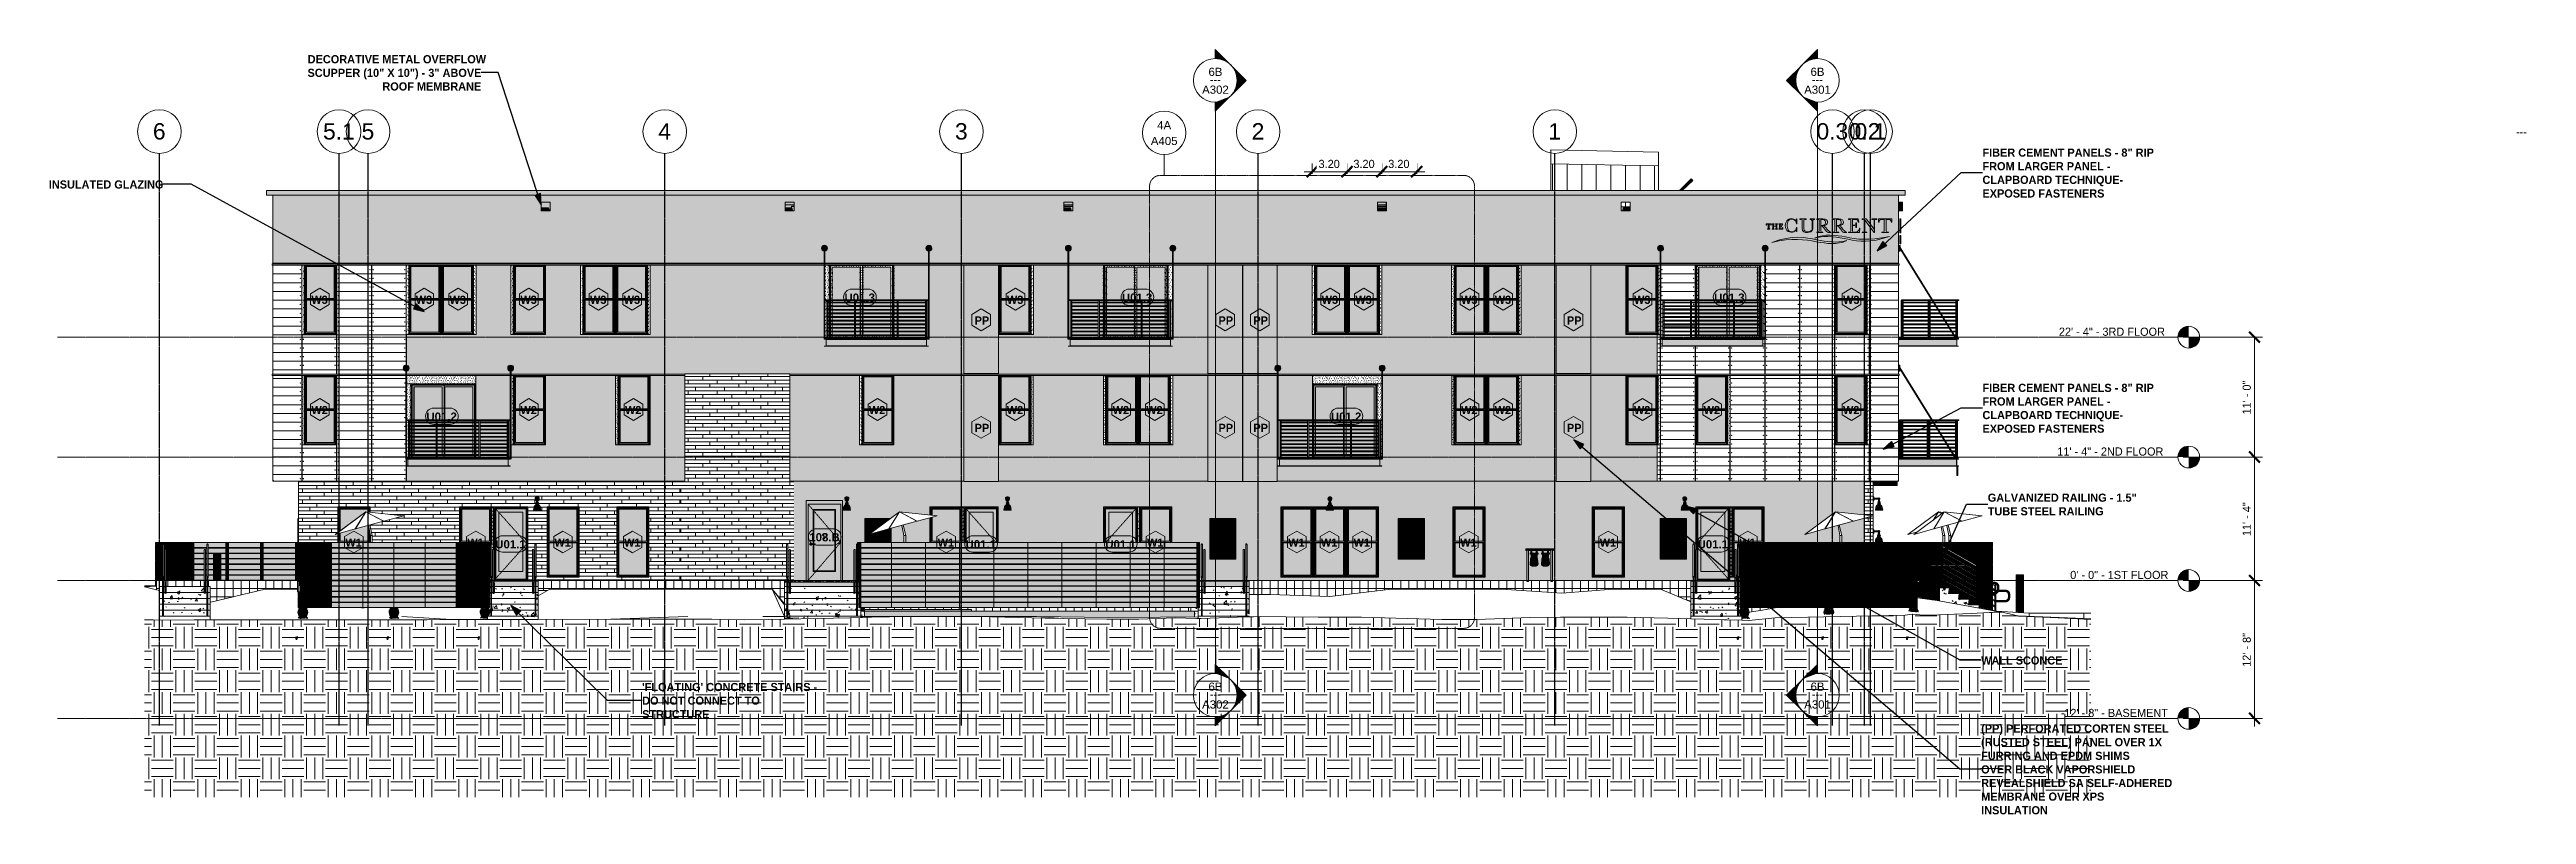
# Model space of a CAD drawing. Header units: inches. Extents: x 1822 to 8392, y -297 to 673.
# Drawn here: x 1822 to 4552, y -258 to 585 of the extents above; entities that cross this region are included whole.
import ezdxf

# ---------------------------------------------------------------- set-up
doc = ezdxf.new("R2010")
doc.units = ezdxf.units.IN
doc.header["$MEASUREMENT"] = 0
for name, pattern in [('Dash 1_16_', [0.125, 0.0625, -0.0625]), ('Dash Dot 3_16_', [0.3125, 0.1875, -0.0625, 0, -0.0625]), ('Grid Line 1_2_', [0.875, 0.5, -0.125, 0.125, -0.125]), ('Grid Line 1_2__2_', [0.875, 0.5, -0.125, 0.125, -0.125]), ('Hidden 1_8_', [0.1875, 0.125, -0.0625])]:
    doc.linetypes.add(name, pattern=pattern)
for name, color, linetype, lineweight in [('0-1', 7, 'Continuous', 5), ('0-2', 7, 'Continuous', 9), ('0-3', 165, 'Continuous', 5), ('A-ANNO-DIMS', 211, 'Continuous', 9), ('A-ANNO-DIMS-96', 211, 'Continuous', 9), ('A-ANNO-SYMB', 150, 'Continuous', 9), ('A-ANNO-SYMB-1', 150, 'Dash Dot 3_16_', 9), ('A-CLNG-1', 13, 'Continuous', 5), ('A-CLNG-2', 13, 'Continuous', 9), ('A-DETL-GENF', 92, 'Continuous', 9), ('A-DETL-GENF-1', 57, 'Continuous', 9), ('A-DOOR-1', 31, 'Continuous', 9), ('A-DOOR-2', 57, 'Continuous', 9), ('A-DOOR-3', 31, 'Dash 1_16_', 9), ('A-DOOR-FRAM', 31, 'Continuous', 9), ('A-DOOR-FRAM-1', 57, 'Continuous', 9), ('A-DOOR-GLAZ', 31, 'Continuous', 9), ('A-DOOR-IDEN', 31, 'Continuous', 9), ('A-FLOR-1', 192, 'Continuous', 5), ('A-FLOR-2', 192, 'Continuous', 9), ('A-FLOR-HRAL', 11, 'Continuous', 9), ('A-FLOR-LEVL', 51, 'Continuous', 9), ('A-FLOR-LEVL-1', 8, 'Continuous', 9), ('A-FLOR-LEVL-2', 7, 'Continuous', 9), ('A-FLOR-LEVL-3', 57, 'Continuous', 9), ('A-FLOR-LEVL-4', 51, 'Grid Line 1_2_', 9), ('A-FLOR-PATT-1', 57, 'Continuous', 9), ('A-GENM', 5, 'Continuous', 9), ('A-GENM-1', 5, 'Continuous', 5), ('A-GENM-2', 57, 'Continuous', 9), ('A-GLAZ-1', 151, 'Continuous', 9), ('A-GLAZ-2', 57, 'Continuous', 9), ('A-GLAZ-CURT', 52, 'Continuous', 9), ('A-GLAZ-CWMG', 51, 'Continuous', 9), ('A-GLAZ-IDEN', 152, 'Continuous', 9), ('A-ROOF-1', 132, 'Continuous', 5), ('A-ROOF-2', 132, 'Continuous', 9), ('A-WALL-1', 7, 'Continuous', 9), ('A-WALL-2', 113, 'Continuous', 9), ('A-WALL-PATT-1', 7, 'Continuous', 9), ('A-WALL-PATT-2', 111, 'Continuous', 9), ('C-TOPO', 7, 'Continuous', 9), ('C-TOPO-1', 252, 'Continuous', 9), ('E-LITE-EQPM', 33, 'Continuous', 9), ('G-ANNO-SYMB', 111, 'Continuous', 9), ('G-ANNO-TEXT', 231, 'Continuous', 30), ('G-ANNO-TEXT-1', 231, 'Continuous', 9), ('G-IMPT', 8, 'Continuous', 9), ('I-FURN', 30, 'Continuous', 9), ('M-EQPM', 50, 'Continuous', 9), ('Q-SPCQ', 91, 'Continuous', 9), ('S-BEAM', 12, 'Continuous', 9), ('S-BEAM-1', 253, 'Continuous', 9), ('S-BEAM-2', 7, 'Hidden 1_8_', 9), ('S-BEAM-3', 7, 'Continuous', 9), ('S-FNDN', 32, 'Continuous', 13), ('S-FNDN-1', 9, 'Continuous', 9), ('S-FNDN-2', 7, 'Continuous', 9), ('S-FNDN-3', 32, 'Continuous', 5), ('S-FNDN-4', 32, 'Continuous', 9), ('S-GRID-1', 1, 'Grid Line 1_2__2_', 30), ('S-GRID-IDEN', 1, 'Continuous', 9), ('S-GRID-IDEN-1', 147, 'Continuous', 9), ('S-STRS', 31, 'Continuous', 9), ('S-STRS-1', 57, 'Continuous', 9)]:
    doc.layers.add(name, color=color, linetype=linetype, lineweight=lineweight)
doc.styles.add('Arial', font='arial.ttf', dxfattribs={"height": 9})
doc.styles.add('Arial_1', font='arial.ttf', dxfattribs={"height": 18})
doc.styles.add('Arial_B', font='arialbd.ttf', dxfattribs={"height": 9})
doc.styles.add('Century Gothic', font='ufonts.com_century-gothic.ttf', dxfattribs={"height": 9})
doc.styles.add('Century Gothic_B', font='GOTHICB.TTF', dxfattribs={"height": 9})
doc.dimstyles.new('OD__1_8__Tol__', dxfattribs={"dimscale": 12, "dimtxt": 9.397514, "dimasz": 1, "dimexe": 0.75, "dimexo": 0.5, "dimgap": 0.125, "dimtad": 1, "dimdec": 3, "dimrnd": 0.125, "dimzin": 3, "dimdsep": 46, "dimlunit": 4, "dimtxsty": 'Century Gothic', "dimblk1": 'OBLIQUE', "dimblk2": 'OBLIQUE', "dimsah": 1, "dimcen": 0.09, "dimdle": 0.75, "dimazin": 0, "dimtfac": 1, "dimtdec": 4, "dimtix": 1, "dimtmove": 0, "dimatfit": 3, "dimfxl": 1, "dimtvp": 1, "dimtfill": 1, "dimfrac": 2, "dimtolj": 1, "dimtzin": 0, "dimarcsym": 2})
doc.dimstyles.new('OD___00_FT_', dxfattribs={"dimscale": 12, "dimtxt": 9.397514, "dimasz": 1, "dimexe": 0.75, "dimexo": 0.5, "dimgap": 0.125, "dimtad": 1, "dimlfac": 0.083333, "dimrnd": 0.01, "dimzin": 0, "dimdsep": 46, "dimtxsty": 'Century Gothic', "dimblk1": 'OBLIQUE', "dimblk2": 'OBLIQUE', "dimsah": 1, "dimcen": 0.09, "dimdle": 0.75, "dimazin": 0, "dimtfac": 1, "dimtdec": 4, "dimtix": 1, "dimtmove": 0, "dimatfit": 3, "dimfxl": 1, "dimtvp": 1, "dimtfill": 1, "dimtolj": 1, "dimtzin": 0, "dimarcsym": 2})
pattern_1 = [(0, (2870.5, 0), (24, 24), [24, -24]), (0, (2870.5, 9), (24, 24), [24, -24]), (0, (2870.5, 18), (24, 24), [24, -24]), (90, (2873.5, 21), (-24, 24), [24, -24]), (90, (2882.5, 21), (-24, 24), [24, -24]), (90, (2891.5, 21), (-24, 24), [24, -24])]
pattern_2 = [(0, (2870.499, 0), (15.36, 3.84), [1.267, -10.253, 1.267, -10.253, -61.44]), (0, (2870.499, 0), (15.36, 3.84), [-23.04, 1.267, -21.773, 1.267, -10.253, -26.88]), (0, (2870.499, 0), (15.36, 3.84), [-57.6, 1.267, -6.413, 1.267, -17.933]), (120, (2876.259, 1.92), (-11.00554, 11.38215), [1.267, -10.253, 1.267, -10.253, -61.44]), (120, (2876.259, 1.92), (-11.00554, 11.38215), [-23.04, 1.267, -21.773, 1.267, -10.253, -26.88]), (120, (2876.259, 1.92), (-11.00554, 11.38215), [-57.6, 1.267, -6.413, 1.267, -17.933]), (240, (2878.179, 9.6), (-4.35446, -15.22215), [1.267, -10.253, 1.267, -10.253, -61.44]), (240, (2878.179, 9.6), (-4.35446, -15.22215), [-23.04, 1.267, -21.773, 1.267, -10.253, -26.88]), (240, (2878.179, 9.6), (-4.35446, -15.22215), [-57.6, 1.267, -6.413, 1.267, -17.933])]
pattern_3 = [(180, (2196.066, 135.16), (1e-15, 8), [0.33, -7.67]), (180, (2193.506, 135.32), (1e-15, 8), [0.33, -7.67]), (180, (2194.946, 137.08), (1e-15, 8), [0.33, -7.67]), (180, (2193.186, 138.36), (1e-15, 8), [0.33, -7.67]), (180, (2195.266, 138.84), (1e-15, 8), [0.33, -7.67]), (180, (2194.626, 140.76), (1e-15, 8), [0.33, -7.67]), (180, (2195.746, 142.2), (1e-15, 8), [0.33, -7.67]), (180, (2193.186, 142.04), (1e-15, 8), [0.33, -7.67]), (180, (2191.266, 142.36), (1e-15, 8), [0.33, -7.67]), (180, (2190.306, 140.44), (1e-15, 8), [0.33, -7.67]), (180, (2188.706, 140.28), (1e-15, 8), [0.33, -7.67]), (180, (2188.706, 137.4), (1e-15, 8), [0.33, -7.67]), (180, (2190.146, 136.44), (1e-15, 8), [0.33, -7.67]), (180, (2192.386, 136.92), (1e-15, 8), [0.33, -7.67]), (180, (2190.946, 138.36), (1e-15, 8), [0.33, -7.67]), (180, (2192.386, 139.8), (1e-15, 8), [0.33, -7.67]), (180, (2189.026, 135.32), (1e-15, 8), [0.33, -7.67])]
pattern_4 = [(0, (3310.18, 135.16), (0, 8), [0.33, -7.67]), (0, (3312.74, 135.32), (0, 8), [0.33, -7.67]), (0, (3311.3, 137.08), (0, 8), [0.33, -7.67]), (0, (3313.06, 138.36), (0, 8), [0.33, -7.67]), (0, (3310.98, 138.84), (0, 8), [0.33, -7.67]), (0, (3311.62, 140.76), (0, 8), [0.33, -7.67]), (0, (3310.5, 142.2), (0, 8), [0.33, -7.67]), (0, (3313.06, 142.04), (0, 8), [0.33, -7.67]), (0, (3314.98, 142.36), (0, 8), [0.33, -7.67]), (0, (3315.94, 140.44), (0, 8), [0.33, -7.67]), (0, (3317.54, 140.28), (0, 8), [0.33, -7.67]), (0, (3317.54, 137.4), (0, 8), [0.33, -7.67]), (0, (3316.1, 136.44), (0, 8), [0.33, -7.67]), (0, (3313.86, 136.92), (0, 8), [0.33, -7.67]), (0, (3315.3, 138.36), (0, 8), [0.33, -7.67]), (0, (3313.86, 139.8), (0, 8), [0.33, -7.67]), (0, (3317.22, 135.32), (0, 8), [0.33, -7.67])]
pattern_5 = [(0, (3019.781, 267.16), (0, 8), [0.33, -7.67]), (0, (3022.341, 267.32), (0, 8), [0.33, -7.67]), (0, (3020.901, 269.08), (0, 8), [0.33, -7.67]), (0, (3022.661, 270.36), (0, 8), [0.33, -7.67]), (0, (3020.581, 270.84), (0, 8), [0.33, -7.67]), (0, (3021.221, 272.76), (0, 8), [0.33, -7.67]), (0, (3020.101, 274.2), (0, 8), [0.33, -7.67]), (0, (3022.661, 274.04), (0, 8), [0.33, -7.67]), (0, (3024.581, 274.36), (0, 8), [0.33, -7.67]), (0, (3025.541, 272.44), (0, 8), [0.33, -7.67]), (0, (3027.141, 272.28), (0, 8), [0.33, -7.67]), (0, (3027.141, 269.4), (0, 8), [0.33, -7.67]), (0, (3025.701, 268.44), (0, 8), [0.33, -7.67]), (0, (3023.461, 268.92), (0, 8), [0.33, -7.67]), (0, (3024.901, 270.36), (0, 8), [0.33, -7.67]), (0, (3023.461, 271.8), (0, 8), [0.33, -7.67]), (0, (3026.821, 267.32), (0, 8), [0.33, -7.67])]
pattern_6 = [(0, (2101.011, 0.8), (0, 4), []), (90, (2101.011, 0.8), (-8, 8), [4, -28]), (90, (2117.011, 4.8), (-8, 8), [4, -28])]
pattern_7 = [(0, (2870.499, 0), (0, 9), []), (90, (2870.499, 0), (-9, 6e-16), [])]
pattern_8 = [(0, (2642.549, 0.8), (0, 4), []), (90, (2642.549, 0.8), (-8, 8), [4, -28]), (90, (2658.549, 4.8), (-8, 8), [4, -28])]
pattern_9 = [(49.817, (2870.5, 1.093), (27.54246, -2.39434), [2.869, -31.56]), (355.032, (2870.5, 1.093), (-5.3278, 28.6982), [2.304, -25.343]), (100.518, (2872.794, 0.894), (22.2146, 26.3041), [2.432, -26.756]), (45.999, (2870.5, 8.724), (40.9821, -6.3144), [4.306, -47.361]), (96.678, (2873.914, 8.198), (35.8916, 37.165), [3.648, -40.129]), (351.24, (2870.5, 8.724), (35.8907, 37.1645), [3.455, -38.01]), (20.876, (2874.34, 6.816), (22.9213, -15.3604), [2.878, -31.654]), (326.172, (2874.34, 6.816), (9.3434, 27.666), [2.299, -25.293]), (71.339, (2876.25, 5.536), (32.2645, 12.3053), [2.433, -26.768]), (37.321, (2870.499, 1.093), (0.46742, 12.70087), [1.264, -23.713, 1.264, -24.402, -25.379]), (37.321, (2870.499, 1.093), (0.46742, 12.70087), [-50.644, 1.264, -24.115]), (7.452, (2870.499, 1.093), (10.10176, 15.04724), [1.267, -13.4, 1.267, -23.191, -9.695]), (7.452, (2870.499, 1.093), (10.10176, 15.04724), [-39.125, 1.267, -8.428]), (327.668, (2861.936, 1.093), (20.49875, -0.86067), [1.265, -8.317, 1.265, -28.632, -39.67]), (327.668, (2861.936, 1.093), (20.49875, -0.86067), [-39.479, 1.265, -38.405]), (317.685, (2858.096, 1.093), (22.3939, 3.81943), [1.263, -11.18, 1.263, -18.569, -28.141]), (317.685, (2858.096, 1.093), (22.3939, 3.81943), [-32.276, 1.263, -26.878])]
pattern_10 = [(49.817, (2870.5, 2.417), (27.54246, -2.39434), [2.869, -31.56]), (355.032, (2870.5, 2.417), (-5.3278, 28.6982), [2.304, -25.343]), (100.518, (2872.794, 2.218), (22.2146, 26.3041), [2.432, -26.756]), (45.999, (2870.5, 10.048), (40.9821, -6.3144), [4.306, -47.361]), (96.678, (2873.914, 9.52), (35.8916, 37.165), [3.648, -40.129]), (351.24, (2870.5, 10.05), (35.8907, 37.1645), [3.455, -38.01]), (20.876, (2874.34, 8.14), (22.9213, -15.3604), [2.878, -31.654]), (326.172, (2874.34, 8.14), (9.3434, 27.666), [2.299, -25.293]), (71.339, (2876.25, 6.86), (32.2645, 12.3053), [2.433, -26.768]), (37.321, (2870.499, 2.417), (0.46742, 12.70087), [1.264, -23.713, 1.264, -24.402, -25.379]), (37.321, (2870.499, 2.417), (0.46742, 12.70087), [-50.644, 1.264, -24.115]), (7.452, (2870.499, 2.417), (10.10176, 15.04724), [1.267, -13.4, 1.267, -23.191, -9.695]), (7.452, (2870.499, 2.417), (10.10176, 15.04724), [-39.125, 1.267, -8.428]), (327.668, (2861.936, 2.417), (20.49875, -0.86067), [1.265, -8.317, 1.265, -28.632, -39.67]), (327.668, (2861.936, 2.417), (20.49875, -0.86067), [-39.479, 1.265, -38.405]), (317.685, (2858.096, 2.417), (22.3939, 3.81943), [1.263, -11.18, 1.263, -18.569, -28.141]), (317.685, (2858.096, 2.417), (22.3939, 3.81943), [-32.276, 1.263, -26.878])]
pattern_11 = [(49.817, (2870.5, 3.74), (27.54246, -2.39434), [2.869, -31.56]), (355.032, (2870.5, 3.74), (-5.3278, 28.6982), [2.304, -25.343]), (100.518, (2872.794, 3.54), (22.2146, 26.3041), [2.432, -26.756]), (45.999, (2870.5, 11.37), (40.9821, -6.3144), [4.306, -47.361]), (96.678, (2873.914, 10.845), (35.8916, 37.165), [3.648, -40.129]), (351.24, (2870.5, 11.37), (35.8907, 37.1645), [3.455, -38.01]), (20.876, (2874.34, 9.464), (22.9213, -15.3604), [2.878, -31.654]), (326.172, (2874.34, 9.464), (9.3434, 27.666), [2.299, -25.293]), (71.339, (2876.25, 8.184), (32.2645, 12.3053), [2.433, -26.768]), (37.321, (2870.499, 3.741), (0.46742, 12.70087), [1.264, -23.713, 1.264, -24.402, -25.379]), (37.321, (2870.499, 3.741), (0.46742, 12.70087), [-50.644, 1.264, -24.115]), (7.452, (2870.499, 3.741), (10.10176, 15.04724), [1.267, -13.4, 1.267, -23.191, -9.695]), (7.452, (2870.499, 3.741), (10.10176, 15.04724), [-39.125, 1.267, -8.428]), (327.668, (2861.936, 3.741), (20.49875, -0.86067), [1.265, -8.317, 1.265, -28.632, -39.67]), (327.668, (2861.936, 3.741), (20.49875, -0.86067), [-39.479, 1.265, -38.405]), (317.685, (2858.096, 3.741), (22.3939, 3.81943), [1.263, -11.18, 1.263, -18.569, -28.141]), (317.685, (2858.096, 3.741), (22.3939, 3.81943), [-32.276, 1.263, -26.878])]
pattern_12 = [(49.817, (2870.5, 5.065), (27.54246, -2.39434), [2.869, -31.56]), (355.032, (2870.5, 5.065), (-5.3278, 28.6982), [2.304, -25.343]), (100.518, (2872.794, 4.865), (22.2146, 26.3041), [2.432, -26.756]), (45.999, (2870.5, 12.695), (40.9821, -6.3144), [4.306, -47.361]), (96.678, (2873.914, 12.17), (35.8916, 37.165), [3.648, -40.129]), (351.24, (2870.5, 12.695), (35.8907, 37.1645), [3.455, -38.01]), (20.876, (2874.34, 10.788), (22.9213, -15.3604), [2.878, -31.654]), (326.172, (2874.34, 10.788), (9.3434, 27.666), [2.299, -25.293]), (71.339, (2876.25, 9.507), (32.2645, 12.3053), [2.433, -26.768]), (37.321, (2870.499, 5.065), (0.46742, 12.70087), [1.264, -23.713, 1.264, -24.402, -25.379]), (37.321, (2870.499, 5.065), (0.46742, 12.70087), [-50.644, 1.264, -24.115]), (7.452, (2870.499, 5.065), (10.10176, 15.04724), [1.267, -13.4, 1.267, -23.191, -9.695]), (7.452, (2870.499, 5.065), (10.10176, 15.04724), [-39.125, 1.267, -8.428]), (327.668, (2861.936, 5.065), (20.49875, -0.86067), [1.265, -8.317, 1.265, -28.632, -39.67]), (327.668, (2861.936, 5.065), (20.49875, -0.86067), [-39.479, 1.265, -38.405]), (317.685, (2858.096, 5.065), (22.3939, 3.81943), [1.263, -11.18, 1.263, -18.569, -28.141]), (317.685, (2858.096, 5.065), (22.3939, 3.81943), [-32.276, 1.263, -26.878])]
pattern_13 = [(49.817, (2870.5, 6.388), (27.54246, -2.39434), [2.869, -31.56]), (355.032, (2870.5, 6.388), (-5.3278, 28.6982), [2.304, -25.343]), (100.518, (2872.794, 6.19), (22.2146, 26.3041), [2.432, -26.756]), (45.999, (2870.5, 14.02), (40.9821, -6.3144), [4.306, -47.361]), (96.678, (2873.914, 13.493), (35.8916, 37.165), [3.648, -40.129]), (351.24, (2870.5, 14.02), (35.8907, 37.1645), [3.455, -38.01]), (20.876, (2874.34, 12.11), (22.9213, -15.3604), [2.878, -31.654]), (326.172, (2874.34, 12.11), (9.3434, 27.666), [2.299, -25.293]), (71.339, (2876.25, 10.83), (32.2645, 12.3053), [2.433, -26.768]), (37.321, (2870.499, 6.388), (0.46742, 12.70087), [1.264, -23.713, 1.264, -24.402, -25.379]), (37.321, (2870.499, 6.388), (0.46742, 12.70087), [-50.644, 1.264, -24.115]), (7.452, (2870.499, 6.388), (10.10176, 15.04724), [1.267, -13.4, 1.267, -23.191, -9.695]), (7.452, (2870.499, 6.388), (10.10176, 15.04724), [-39.125, 1.267, -8.428]), (327.668, (2861.936, 6.388), (20.49875, -0.86067), [1.265, -8.317, 1.265, -28.632, -39.67]), (327.668, (2861.936, 6.388), (20.49875, -0.86067), [-39.479, 1.265, -38.405]), (317.685, (2858.096, 6.388), (22.3939, 3.81943), [1.263, -11.18, 1.263, -18.569, -28.141]), (317.685, (2858.096, 6.388), (22.3939, 3.81943), [-32.276, 1.263, -26.878])]
pattern_14 = [(49.817, (2870.5, 7.712), (27.54246, -2.39434), [2.869, -31.56]), (355.032, (2870.5, 7.712), (-5.3278, 28.6982), [2.304, -25.343]), (100.518, (2872.794, 7.513), (22.2146, 26.3041), [2.432, -26.756]), (45.999, (2870.5, 15.343), (40.9821, -6.3144), [4.306, -47.361]), (96.678, (2873.914, 14.816), (35.8916, 37.165), [3.648, -40.129]), (351.24, (2870.5, 15.343), (35.8907, 37.1645), [3.455, -38.01]), (20.876, (2874.34, 13.435), (22.9213, -15.3604), [2.878, -31.654]), (326.172, (2874.34, 13.435), (9.3434, 27.666), [2.299, -25.293]), (71.339, (2876.25, 12.155), (32.2645, 12.3053), [2.433, -26.768]), (37.321, (2870.499, 7.712), (0.46742, 12.70087), [1.264, -23.713, 1.264, -24.402, -25.379]), (37.321, (2870.499, 7.712), (0.46742, 12.70087), [-50.644, 1.264, -24.115]), (7.452, (2870.499, 7.712), (10.10176, 15.04724), [1.267, -13.4, 1.267, -23.191, -9.695]), (7.452, (2870.499, 7.712), (10.10176, 15.04724), [-39.125, 1.267, -8.428]), (327.668, (2861.936, 7.712), (20.49875, -0.86067), [1.265, -8.317, 1.265, -28.632, -39.67]), (327.668, (2861.936, 7.712), (20.49875, -0.86067), [-39.479, 1.265, -38.405]), (317.685, (2858.096, 7.712), (22.3939, 3.81943), [1.263, -11.18, 1.263, -18.569, -28.141]), (317.685, (2858.096, 7.712), (22.3939, 3.81943), [-32.276, 1.263, -26.878])]
pattern_15 = [(50, (2870.5, 0), (27.5427, -2.4099), [2.88, -31.68]), (355, (2870.5, 0), (-5.32784, 28.8843), [2.304, -25.344]), (100.451, (2872.794, -0.2), (22.2153, 26.4739), [2.448, -26.924]), (46.184, (2870.5, 7.68), (40.9819, -6.3564), [4.32, -47.52]), (96.636, (2873.914, 7.15), (35.8907, 37.4062), [3.671, -40.386]), (351.184, (2870.5, 7.68), (35.891, 37.4062), [3.456, -38.016]), (21, (2874.34, 5.76), (22.92104, -15.46073), [2.88, -31.68]), (326, (2874.34, 5.76), (9.3435, 27.84574), [2.304, -25.344]), (71.451, (2876.25, 4.472), (32.2648, 12.3844), [2.448, -26.924]), (37.5, (2870.499, 0), (0.466855, 12.78271), [1.267, -23.77, 1.267, -24.461, -25.44]), (37.5, (2870.499, 0), (0.466855, 12.78271), [-50.765, 1.267, -24.173]), (7.5, (2870.499, 0), (10.10159, 15.14509), [1.267, -13.402, 1.267, -23.194, -9.696]), (7.5, (2870.499, 0), (10.10159, 15.14509), [-39.13, 1.267, -8.429]), (327.5, (2861.936, 0), (20.49916, -0.86578), [1.267, -8.333, 1.267, -28.685, -39.744]), (327.5, (2861.936, 0), (20.49916, -0.86578), [-39.552, 1.267, -38.477]), (317.5, (2858.096, 0), (22.39478, 3.8443), [1.267, -11.213, 1.267, -18.624, -28.224]), (317.5, (2858.096, 0), (22.39478, 3.8443), [-32.371, 1.267, -26.957])]
pattern_16 = [(90, (3591.324, 398), (-16.082, 1e-15), [])]
pattern_17 = [(180, (2716.866, 267.16), (1e-15, 8), [0.33, -7.67]), (180, (2714.306, 267.32), (1e-15, 8), [0.33, -7.67]), (180, (2715.746, 269.08), (1e-15, 8), [0.33, -7.67]), (180, (2713.986, 270.36), (1e-15, 8), [0.33, -7.67]), (180, (2716.066, 270.84), (1e-15, 8), [0.33, -7.67]), (180, (2715.426, 272.76), (1e-15, 8), [0.33, -7.67]), (180, (2716.546, 274.2), (1e-15, 8), [0.33, -7.67]), (180, (2713.986, 274.04), (1e-15, 8), [0.33, -7.67]), (180, (2712.066, 274.36), (1e-15, 8), [0.33, -7.67]), (180, (2711.106, 272.44), (1e-15, 8), [0.33, -7.67]), (180, (2709.506, 272.28), (1e-15, 8), [0.33, -7.67]), (180, (2709.506, 269.4), (1e-15, 8), [0.33, -7.67]), (180, (2710.946, 268.44), (1e-15, 8), [0.33, -7.67]), (180, (2713.186, 268.92), (1e-15, 8), [0.33, -7.67]), (180, (2711.746, 270.36), (1e-15, 8), [0.33, -7.67]), (180, (2713.186, 271.8), (1e-15, 8), [0.33, -7.67]), (180, (2709.826, 267.32), (1e-15, 8), [0.33, -7.67])]

msp = doc.modelspace()

# ---------------------------------------------------------------- texts
at = {"layer": 'A-ANNO-SYMB', "char_height": 9, "attachment_point": 1, "style": 'Arial'}
for s, insert, width in [('4A', (3043.07149, 506.08728), 18.786), ('A405', (3036.07937, 488.70307), 35.754)]:
    msp.add_mtext(s, dxfattribs=dict(at, insert=insert, width=width))
at = {"layer": 'A-DOOR-IDEN', "char_height": 9, "attachment_point": 1, "style": 'Arial_B'}
for s, insert, width in [('U01.3', (2698.42364, 316.13957), 40.905), ('U01.3', (3004.12545, 316.13957), 40.905), ('U01.3', (3656.92545, 316.13957), 40.905), ('U01.2', (2237.62364, 185.01457), 40.905), ('U01.2', (3234.52466, 185.01457), 40.905), ('U01.1', (2313.48704, 44.38957), 40.905), ('108.B', (2659.64954, 52.13957), 40.905), ('\\fArial|b1|i0|c0|p34|;?', (2672.65112, 52.13957), 9.393), ('U01.1', (2831.88704, 44.38957), 40.905), ('U01.1', (2985.86204, 44.38957), 40.905), ('U01.1', (3638.66204, 44.38957), 40.905)]:
    msp.add_mtext(s, dxfattribs=dict(at, insert=insert, width=width))
at = {"layer": 'A-FLOR-LEVL', "char_height": 9, "attachment_point": 1, "style": 'Century Gothic'}
for s, insert, width in [('22\' - 4" - 3RD FLOOR', (4036.84104, 278.55078), 145.137), ('11\' - 4" - 2ND FLOOR', (4035.10245, 146.55078), 147.258), ('0\' - 0" - 1ST FLOOR', (4049.35127, 10.55078), 129.987), ('-12\' - 8" - BASEMENT', (4038.84418, -141.44922), 142.713)]:
    msp.add_mtext(s, dxfattribs=dict(at, insert=insert, width=width))
at = {"layer": 'A-GLAZ-IDEN', "char_height": 9, "attachment_point": 1, "style": 'Century Gothic_B'}
for s, insert, width in [('W3', (2110.8018, 313.72249), 22.725), ('W3', (2225.93773, 313.72249), 22.725), ('W3', (2263.0893, 313.72249), 22.725), ('W3', (2341.2018, 313.72249), 22.725), ('W3', (2417.93773, 313.72249), 22.725), ('W3', (2455.0893, 313.72249), 22.725), ('W3', (2877.42523, 313.72249), 22.725), ('W3', (3224.33773, 313.72249), 22.725), ('W3', (3261.4893, 313.72249), 22.725), ('W3', (3377.93773, 313.72249), 22.725), ('W3', (3415.0893, 313.72249), 22.725), ('W3', (3568.62523, 313.72249), 22.725), ('W3', (3799.02523, 313.72249), 22.725), ('PP', (2841.84895, 290.97624), 17.574), ('PP', (3110.64895, 290.97624), 17.574), ('PP', (3149.04895, 290.97624), 17.574), ('PP', (3494.64895, 290.97624), 17.574), ('W2', (2110.89555, 192.22249), 22.725), ('W2', (2341.29555, 192.22249), 22.725), ('W2', (2456.49555, 192.22249), 22.725), ('W2', (2725.29555, 192.22249), 22.725), ('W2', (2877.33148, 192.22249), 22.725), ('W2', (2994.03305, 192.22249), 22.725), ('W2', (3030.99398, 192.22249), 22.725), ('W2', (3378.03148, 192.22249), 22.725), ('W2', (3414.99555, 192.22249), 22.725), ('W2', (3568.53148, 192.22249), 22.725), ('W2', (3645.33148, 192.22249), 22.725), ('W2', (3798.93148, 192.22249), 22.725), ('PP', (2841.84895, 172.60124), 17.574), ('PP', (3110.64895, 172.60124), 17.574), ('PP', (3149.04895, 172.60124), 17.574), ('PP', (3494.64895, 172.60124), 17.574), ('W1', (2148.32602, 46.22249), 22.725), ('W1', (2282.75102, 46.22249), 22.725), ('W1', (2378.72602, 46.22249), 22.725), ('W1', (2455.52602, 46.22249), 22.725), ('W1', (2801.15102, 46.22249), 22.725), ('W1', (3031.87602, 46.22249), 22.725), ('W1', (3187.52602, 46.22249), 22.725), ('W1', (3223.52602, 46.22249), 22.725), ('W1', (3259.52602, 46.22249), 22.725), ('W1', (3377.06273, 46.22249), 22.725), ('W1', (3530.78852, 46.22249), 22.725), ('W1', (3684.67602, 46.22249), 22.725)]:
    msp.add_mtext(s, dxfattribs=dict(at, insert=insert, width=width))
at = {"layer": 'G-ANNO-SYMB', "char_height": 9, "attachment_point": 1}
for s, insert, width, style in [('6B', (3099.57582, 564.86173), 18.786, 'Arial'), ('---', (3101.17648, 556.35504), 15.453, 'Century Gothic'), ('6B', (3763.15079, 564.86173), 18.786, 'Arial'), ('---', (3764.75145, 556.35504), 15.453, 'Century Gothic'), ('A302', (3092.5837, 545.22549), 35.754, 'Arial'), ('A301', (3756.15867, 545.22549), 35.754, 'Arial'), ('A302', (3092.5837, -132.10599), 35.754, 'Arial'), ('6B', (3099.57582, -112.46975), 18.786, 'Arial'), ('---', (3101.17648, -120.97644), 15.453, 'Century Gothic'), ('A301', (3756.15867, -132.10599), 35.754, 'Arial'), ('6B', (3763.15079, -112.46975), 18.786, 'Arial'), ('---', (3764.75145, -120.97644), 15.453, 'Century Gothic')]:
    msp.add_mtext(s, dxfattribs=dict(at, insert=insert, width=width, style=style))
at = {"layer": 'G-ANNO-TEXT-1', "char_height": 9, "attachment_point": 1, "style": 'Century Gothic_B'}
for s, insert, width in [('DECORATIVE METAL OVERFLOW', (2106.826, 578.76571), 231.795), ('SCUPPER (10" X 10") - 3" ABOVE', (2106.576, 563.76571), 232.098), ('ROOF MEMBRANE', (2189.076, 548.76571), 132.108), ('FIBER CEMENT PANELS - 8" RIP', (3952.62612, 475.8725), 216.948), ('INSULATED GLAZING', (1821.45347, 440.77067), 149.682), ('CLAPBOARD TECHNIQUE-', (3952.62612, 445.8725), 187.557), ('FROM LARGER PANEL -', (3952.62612, 460.8725), 166.65), ('EXPOSED FASTENERS', (3952.62612, 430.8725), 150.591), ('FIBER CEMENT PANELS - 8" RIP', (3952.62612, 216.72306), 216.948), ('FROM LARGER PANEL -', (3952.62612, 201.72306), 166.65), ('CLAPBOARD TECHNIQUE-', (3952.62612, 186.72306), 187.557), ('EXPOSED FASTENERS', (3952.62612, 171.72306), 150.591), ('GALVANIZED RAILING - 1.5"', (3958.47485, 95.7168), 203.01), ('TUBE STEEL RAILING', (3958.47485, 80.7168), 139.986), ('WALL SCONCE', (3951.20733, -83.60849), 108.171), ("'FLOATING' CONCRETE STAIRS -", (2475.39522, -112.88751), 227.553), ('DO NOT CONNECT TO', (2475.39522, -127.88751), 161.802), ('STRUCTURE', (2475.39522, -142.88751), 79.386), ('(RUSTED STEEL) PANEL OVER 1X', (3951.20733, -173.64047), 226.038), ('FURRING AND EPDM SHIMS', (3951.20733, -188.64047), 197.859), ('OVER BLACK VAPORSHIELD', (3951.20733, -203.64047), 200.889), ('REVEALSHIELD SA SELF-ADHERED', (3951.20733, -218.64047), 237.552), ('MEMBRANE OVER XPS', (3951.20733, -233.64047), 162.711), ('INSULATION', (3951.20733, -248.64047), 87.264)]:
    msp.add_mtext(s, dxfattribs=dict(at, insert=insert, width=width))

# ---------------------------------------------------------------- blocks, each defined once
blk = doc.blocks.new('CTR  - Topography_rvt-1-BUILDING ELEVATION - EAST')
at = {"layer": 'C-TOPO-1'}
h = blk.add_hatch(dxfattribs=at)
h.set_pattern_fill('FP_19', color=256, style=0, pattern_type=2)
h.set_pattern_definition(pattern_1)
h.paths.add_polyline_path([(1939, -238.8), (1943.3, -238.8), (1943.3, -43.7), (1936.3, -43.5), (1926.9, -43.5), (1926.9, -238.8), (1936.3, -238.8)], flags=0)
h = blk.add_hatch(dxfattribs=at)
h.set_pattern_fill('FP_19', color=256, style=0, pattern_type=2)
h.set_pattern_definition(pattern_1)
h.paths.add_polyline_path([(1986.8, -238.8), (1999.3, -238.8), (1999.3, -43.5), (1993.9, -43.5), (1981.5, -43.5), (1943.3, -43.7), (1943.3, -238.8), (1981.5, -238.8)], flags=0)
h = blk.add_hatch(dxfattribs=at)
h.set_pattern_fill('FP_19', color=256, style=0, pattern_type=2)
h.set_pattern_definition(pattern_1)
h.paths.add_polyline_path([(2012.5, -238.8), (2304.9, -238.8), (2304.9, -43), (2262, -43.1), (2238.1, -43.3), (2049.6, -43.3), (2037.2, -43.2), (1999.3, -43.5), (1999.3, -238.8), (2010, -238.8)], flags=0)
h.paths.add_polyline_path([(2295.1, -65), (2294.8, -65), (2294.7, -64.9), (2294.5, -64.6), (2294.5, -64.2), (2294.5, -63.9), (2294.8, -62.6), (2295, -62.3), (2295.2, -62.1), (2295.5, -62), (2295.7, -62.1), (2295.9, -62.3), (2296, -62.6), (2296, -63), (2295.7, -64.5), (2295.5, -64.8), (2295.2, -65)], flags=0)
h.paths.add_polyline_path([(2194.8, -65), (2194.4, -65), (2194.3, -64.9), (2194.2, -64.6), (2194.1, -64.2), (2194.2, -63.9), (2194.4, -62.6), (2194.6, -62.3), (2194.9, -62.1), (2195.1, -62), (2195.3, -62.1), (2195.5, -62.3), (2195.6, -62.6), (2195.6, -63), (2195.3, -64.5), (2195.1, -64.8), (2194.9, -65)], flags=0)
h.paths.add_polyline_path([(2094.4, -65), (2094.1, -65), (2094, -64.9), (2093.8, -64.6), (2093.8, -64.2), (2093.8, -63.9), (2094.1, -62.6), (2094.3, -62.3), (2094.5, -62.1), (2094.7, -62), (2095, -62.1), (2095.2, -62.3), (2095.2, -62.6), (2095.2, -63), (2094.9, -64.5), (2094.8, -64.8), (2094.5, -65), (2094.5, -65)], flags=0)
h = blk.add_hatch(dxfattribs=at)
h.set_pattern_fill('FP_19', color=256, style=0, pattern_type=2)
h.set_pattern_definition(pattern_1)
h.paths.add_polyline_path([(2334.7, -238.8), (2360.9, -238.8), (2360.9, -43), (2304.9, -43), (2304.9, -238.8), (2329.1, -238.8)], flags=0)
h = blk.add_hatch(dxfattribs=at)
h.set_pattern_fill('FP_19', color=256, style=0, pattern_type=2)
h.set_pattern_definition(pattern_1)
h.paths.add_polyline_path([(2625.7, -238.8), (2632.3, -238.8), (2632.3, -42.5), (2588.6, -43.4), (2552.3, -42.7), (2441, -42.7), (2360.9, -43), (2360.9, -238.8), (2614.9, -238.8)], flags=0)
h = blk.add_hatch(dxfattribs=at)
h.set_pattern_fill('FP_19', color=256, style=0, pattern_type=2)
h.set_pattern_definition(pattern_1)
h.paths.add_polyline_path([(2632.3, -238.8), (2716.3, -238.8), (2716.3, -40.7), (2632.3, -42.5), (2632.3, -168)], flags=0)
h = blk.add_hatch(dxfattribs=at)
h.set_pattern_fill('FP_19', color=256, style=0, pattern_type=2)
h.set_pattern_definition(pattern_1)
h.paths.add_polyline_path([(2716.3, -238.8), (3088.3, -238.8), (3088.3, -41.9), (3086.5, -41.9), (3062.9, -41.3), (3022.8, -42.5), (2987.6, -42.6), (2919.7, -41.7), (2845.8, -39.7), (2798.3, -39.7), (2764.8, -39.7), (2755.5, -39.7), (2718.4, -40.7), (2716.3, -40.7), (2716.3, -180)], flags=0)
h = blk.add_hatch(dxfattribs=at)
h.set_pattern_fill('FP_19', color=256, style=0, pattern_type=2)
h.set_pattern_definition(pattern_1)
h.paths.add_polyline_path([(3088.3, -238.8), (3144.3, -238.8), (3144.3, -40.2), (3091.3, -41.8), (3088.3, -41.9), (3088.3, -180)], flags=0)
h = blk.add_hatch(dxfattribs=at)
h.set_pattern_fill('FP_19', color=256, style=0, pattern_type=2)
h.set_pattern_definition(pattern_1)
h.paths.add_polyline_path([(3454, -238.8), (3631.3, -238.8), (3631.3, -42.3), (3561, -40.5), (3454, -40.7), (3394.8, -43.1), (3356.6, -43.1), (3267.3, -40.4), (3220.3, -40.3), (3184.8, -39.9), (3156.4, -39.8), (3144.3, -40.2), (3144.3, -238.8), (3431.4, -238.8)], flags=0)
h = blk.add_hatch(dxfattribs=at)
h.set_pattern_fill('FP_19', color=256, style=0, pattern_type=2)
h.set_pattern_definition(pattern_1)
h.paths.add_polyline_path([(3631.3, -238.8), (3687.3, -238.8), (3687.3, -43.8), (3669.8, -43.2), (3667.6, -43.2), (3646, -42.6), (3631.3, -42.3), (3631.3, -190.9)], flags=0)
h.paths.add_polyline_path([(3683, -65), (3682.7, -65), (3682.6, -64.9), (3682.4, -64.6), (3682.4, -64.2), (3682.4, -63.9), (3682.7, -62.6), (3682.9, -62.3), (3683.1, -62.1), (3683.4, -62), (3683.6, -62.1), (3683.8, -62.3), (3683.9, -62.6), (3683.9, -63), (3683.6, -64.5), (3683.4, -64.8), (3683.2, -65)], flags=0)
h = blk.add_hatch(dxfattribs=at)
h.set_pattern_fill('FP_19', color=256, style=0, pattern_type=2)
h.set_pattern_definition(pattern_1)
h.paths.add_polyline_path([(3687.3, -238.8), (3963.6, -238.8), (3963.6, -35.3), (3958.9, -35.5), (3938, -36.5), (3921.2, -37.2), (3900.3, -37.9), (3893, -38.1), (3887.7, -38.1), (3875.2, -37), (3867.3, -38.2), (3724, -41.2), (3695, -44.1), (3687.3, -43.8), (3687.3, -190.9)], flags=0)
h.paths.add_polyline_path([(3776.3, -65), (3775.9, -65), (3775.8, -64.9), (3775.7, -64.6), (3775.6, -64.2), (3775.7, -63.9), (3775.9, -62.6), (3776.1, -62.3), (3776.4, -62.1), (3776.6, -62), (3776.8, -62.1), (3777, -62.3), (3777.1, -62.6), (3777.1, -63), (3776.8, -64.5), (3776.6, -64.8), (3776.4, -65)], flags=0)
h.paths.add_polyline_path([(3869.5, -65), (3869.2, -65), (3869, -64.9), (3868.9, -64.6), (3868.9, -64.2), (3868.9, -63.9), (3869.2, -62.6), (3869.4, -62.3), (3869.6, -62.1), (3869.8, -62), (3870.1, -62.1), (3870.2, -62.3), (3870.3, -62.6), (3870.3, -63), (3870, -64.5), (3869.9, -64.8), (3869.6, -65)], flags=0)
h = blk.add_hatch(dxfattribs=at)
h.set_pattern_fill('FP_19', color=256, style=0, pattern_type=2)
h.set_pattern_definition(pattern_1)
h.paths.add_polyline_path([(3986.4, -238.8), (4064.2, -238.8), (4064.2, -42.5), (4036.2, -41), (3992.8, -39.2), (3974, -35), (3963.6, -35.3), (3963.6, -238.8), (3981.1, -238.8)], flags=0)
h = blk.add_hatch(dxfattribs=at)
h.set_pattern_fill('FP_19', color=256, style=0, pattern_type=2)
h.set_pattern_definition(pattern_1)
h.paths.add_polyline_path([(4064.2, -238.8), (4072, -238.8), (4072, -42.9), (4064.2, -42.5), (4064.2, -143.1)], flags=0)
at = {"layer": 'C-TOPO'}
for p, q in [((1926.9, -5.8), (1935.4, -6)), ((1935.4, -6), (1926.9, -6.7)), ((1940.3, -6.1), (1926.9, -7.1)), ((1940.3, -10.2), (1926.9, -7.1)), ((1935.4, -6), (1935.3, -6)), ((1940.3, -6), (1935.4, -6)), ((1943.3, -10.9), (1940.3, -10.2)), ((2000, -24), (1999.3, -23.9)), ((2000, -24), (2059.8, -9.6)), ((2095.7, -9.8), (2059.8, -9.6)), ((2373.8, -9.6), (2360.9, -17)), ((2371.2, -11.1), (2360.9, -11)), ((2484.4, -9.6), (2373.8, -9.6)), ((2484.4, -9.6), (2574.5, -9.6)), ((2574.5, -9.6), (2618.7, -9.6)), ((2632.3, -25.8), (2618.7, -9.6)), ((2618.7, -9.6), (2619.9, -12.1)), ((2618.7, -9.6), (2632.3, -26.8)), ((2618.7, -9.6), (2632.3, -39.6)), ((3167.2, -15.6), (3144.3, -15.6)), ((3167.2, -15.6), (3233.2, -17.6)), ((3301.1, -9.6), (3233.2, -17.6)), ((3422.4, -9.6), (3301.1, -9.6)), ((3422.4, -9.6), (3489.2, -13.9)), ((3545.7, -9.6), (3489.2, -13.9)), ((3597.8, -9.6), (3545.7, -9.6)), ((3631.3, -23.6), (3597.8, -9.6)), ((3626.3, -21.5), (3631.3, -22.9)), ((3626.3, -21.5), (3631.3, -22.9)), ((3631.3, -22.9), (3626.3, -21.5)), ((3761, -23.8), (3758.1, -24.3)), ((3758.1, -24.3), (3761, -23.8)), ((3761, -23.8), (3758.1, -24.3)), ((3794, -18.3), (3797.3, -17.8)), ((3794, -18.3), (3797.3, -17.8)), ((3797.3, -17.8), (3794, -18.3)), ((3870.5, -17.8), (3874.2, -18.3)), ((3880.8, -17.9), (3896.4, -21.2)), ((3880.8, -19.1), (3902.7, -22.1)), ((3902.7, -22.1), (3969.3, -34.1)), ((3902.7, -22.1), (3905.2, -22.6)), ((3902.7, -22.1), (3904.9, -22.5)), ((1936.3, -43.5), (1926.9, -43.5)), ((1936.3, -43.5), (1926.9, -43.5)), ((1943.3, -43.7), (1936.3, -43.5)), ((1943.3, -43.7), (1936.3, -43.5)), ((1943.3, -36.4), (1943.3, -37.5)), ((1943.3, -37.5), (1943.3, -36.4)), ((1943.3, -39.4), (1943.3, -37.5)), ((1943.3, -39.4), (1943.3, -37.5)), ((1943.3, -41.5), (1943.3, -39.7)), ((1943.3, -41.5), (1943.3, -39.7)), ((1943.3, -41.5), (1943.3, -43.7)), ((1943.3, -41.5), (1943.3, -43.7)), ((1943.3, -43.7), (1981.5, -43.5)), ((1981.5, -43.5), (1943.3, -43.7)), ((1981.5, -43.5), (1995.3, -43.5)), ((1995.3, -43.5), (1981.5, -43.5)), ((1995.3, -43.5), (1999.3, -43.5)), ((1995.3, -43.5), (1999.3, -43.5)), ((1999.3, -36.4), (1999.3, -39.4)), ((1999.3, -39.4), (1999.3, -36.4)), ((1999.3, -40.8), (1999.3, -39.7)), ((1999.3, -40.8), (1999.3, -39.7)), ((1999.3, -40.8), (1999.3, -43.3)), ((1999.3, -43.3), (1999.3, -40.8)), ((1999.3, -43.3), (1999.3, -43.5)), ((1999.3, -43.3), (1999.3, -43.5)), ((2010, -43.4), (1999.3, -43.5)), ((2010, -43.4), (1999.3, -43.5)), ((2014, -43.4), (2010, -43.4)), ((2014, -43.4), (2010, -43.4)), ((2037.2, -43.2), (2014, -43.4)), ((2037.2, -43.2), (2014, -43.4)), ((2049.6, -43.3), (2037.2, -43.2)), ((2037.2, -43.2), (2049.6, -43.3)), ((2049.7, -43.3), (2049.6, -43.3)), ((2049.6, -43.3), (2049.7, -43.3)), ((2238.1, -43.3), (2049.7, -43.3)), ((2238.1, -43.3), (2049.7, -43.3)), ((2210.6, -39.6), (2264.7, -43)), ((2210.6, -39.6), (2264.8, -43)), ((2264.7, -43), (2238.1, -43.3)), ((2264.7, -43), (2238.1, -43.3)), ((2264.8, -43), (2264.7, -43)), ((2264.7, -43), (2264.8, -43)), ((2304.9, -43), (2264.8, -43)), ((2264.8, -43), (2304.9, -43)), ((2304.9, -41.9), (2304.9, -43)), ((2304.9, -43), (2304.9, -41.9)), ((2304.9, -43), (2334.7, -43)), ((2334.7, -43), (2304.9, -43)), ((2334.7, -43), (2352.5, -43)), ((2352.5, -43), (2334.7, -43)), ((2352.5, -43), (2360.9, -43)), ((2360.9, -43), (2352.5, -43)), ((2360.9, -42.1), (2360.9, -41.9)), ((2360.9, -42.1), (2360.9, -41.9)), ((2360.9, -42.1), (2360.9, -43)), ((2360.9, -42.1), (2360.9, -43)), ((2441, -42.7), (2360.9, -43)), ((2441, -42.7), (2360.9, -43)), ((2525.6, -39.6), (2441, -42.7)), ((2441.1, -42.7), (2441, -42.7)), ((2441, -42.7), (2441.1, -42.7)), ((2525.6, -39.6), (2441.1, -42.7)), ((2552.3, -42.7), (2441.1, -42.7)), ((2552.3, -42.7), (2441.1, -42.7)), ((2588.6, -43.4), (2552.3, -42.7)), ((2588.6, -43.4), (2552.3, -42.7)), ((2614.9, -42.9), (2588.6, -43.4)), ((2614.9, -42.9), (2588.6, -43.4)), ((2608.6, -39.6), (2608.8, -39.6)), ((2608.6, -39.6), (2632.3, -39.6)), ((2632.3, -42.5), (2614.9, -42.9)), ((2614.9, -42.9), (2632.3, -42.5)), ((2632.3, -42.5), (2704.2, -41)), ((2704.2, -41), (2632.3, -42.5)), ((2632.3, -41.6), (2648.1, -41.2)), ((2632.3, -41.6), (2641.4, -41.4)), ((2632.3, -41.6), (2632.3, -42.5)), ((2632.3, -41.6), (2632.3, -42.5)), ((2704.2, -41), (2716.3, -40.7)), ((2716.3, -40.7), (2704.2, -41)), ((2735.6, -39.6), (2716.3, -39.6)), ((2735.6, -39.6), (2716.3, -39.6)), ((2716.3, -39.6), (2735.6, -39.6)), ((2716.3, -40.7), (2716.3, -39.9)), ((2716.3, -40.7), (2716.3, -39.9)), ((2718.4, -40.7), (2716.3, -40.7)), ((2718.4, -40.7), (2716.3, -40.7)), ((2728.1, -40.5), (2718.4, -40.7)), ((2718.4, -40.7), (2728.1, -40.5)), ((2748, -39.9), (2728.1, -40.5)), ((2728.1, -40.5), (2748, -39.9)), ((2753.2, -39.6), (2735.6, -39.6)), ((2755.5, -39.7), (2748, -39.9)), ((2748, -39.9), (2755.5, -39.7)), ((2753.2, -39.6), (2765.7, -39.6)), ((2767.2, -39.7), (2755.5, -39.7)), ((2767.2, -39.7), (2755.5, -39.7)), ((2765.7, -39.6), (2872.4, -39.6)), ((2872.4, -39.6), (2765.7, -39.6)), ((2765.7, -39.6), (2872.4, -39.6)), ((2832.4, -39.7), (2767.2, -39.7)), ((2767.2, -39.7), (2832.4, -39.7)), ((2845.8, -39.7), (2832.4, -39.7)), ((2845.8, -39.7), (2832.4, -39.7)), ((2919.7, -41.7), (2845.8, -39.7)), ((2919.7, -41.7), (2845.8, -39.7)), ((2885.5, -39.6), (2872.4, -39.6)), ((2910, -39.6), (2885.5, -39.6)), ((2910, -39.6), (2989, -40.7)), ((2910, -39.6), (2939.4, -41.9)), ((2910, -39.6), (2939.4, -41.9)), ((2989, -40.7), (2910, -39.6)), ((2910, -39.6), (2989, -40.7)), ((2939.4, -41.9), (2919.7, -41.7)), ((2939.4, -41.9), (2919.7, -41.7)), ((2987.6, -42.6), (2939.4, -41.9)), ((2939.4, -41.9), (2939.4, -41.9)), ((2939.4, -41.9), (2939.4, -41.9)), ((2939.4, -41.9), (2987.6, -42.6)), ((3022.8, -42.5), (2987.6, -42.6)), ((3022.8, -42.5), (2987.6, -42.6)), ((3046.7, -40.5), (2989, -40.7)), ((3046.7, -40.5), (2989, -40.7)), ((2989, -40.7), (3046.7, -40.5)), ((3022.9, -42.5), (3022.8, -42.5)), ((3022.9, -42.5), (3022.8, -42.5)), ((3062.9, -41.3), (3022.9, -42.5)), ((3062.9, -41.3), (3022.9, -42.5)), ((3046.7, -40.5), (3088.3, -40.1)), ((3088.3, -40.1), (3046.7, -40.5)), ((3046.7, -40.5), (3088.3, -40.1)), ((3086.5, -41.9), (3062.9, -41.3)), ((3086.5, -41.9), (3062.9, -41.3)), ((3088.3, -41.9), (3086.5, -41.9)), ((3088.3, -41.9), (3086.5, -41.9)), ((3088.3, -40.7), (3088.3, -41.9)), ((3088.3, -40.7), (3088.3, -41.9)), ((3088.3, -41.9), (3091.3, -41.8)), ((3091.3, -41.8), (3088.3, -41.9)), ((3091.3, -41.8), (3141.8, -40.2)), ((3091.3, -41.8), (3141.8, -40.2)), ((3141.8, -40.2), (3144.3, -40.2)), ((3141.8, -40.2), (3144.3, -40.2)), ((3149.3, -40), (3144.3, -40.2)), ((3144.3, -40.2), (3144.3, -40)), ((3144.3, -40.2), (3149.3, -40)), ((3144.3, -40), (3144.3, -40.2)), ((3156.4, -39.8), (3149.3, -40)), ((3156.4, -39.8), (3149.3, -40)), ((3184.8, -39.9), (3156.4, -39.8)), ((3184.8, -39.9), (3156.4, -39.8)), ((3220.3, -40.3), (3184.8, -39.9)), ((3184.8, -39.9), (3220.3, -40.3)), ((3268.4, -40.4), (3220.3, -40.3)), ((3268.4, -40.4), (3220.3, -40.3)), ((3356.6, -43.1), (3268.4, -40.4)), ((3268.4, -40.4), (3356.6, -43.1)), ((3394.8, -43.1), (3356.6, -43.1)), ((3356.6, -43.1), (3394.8, -43.1)), ((3394.9, -43.1), (3394.8, -43.1)), ((3394.9, -43.1), (3394.8, -43.1)), ((3454, -40.7), (3394.9, -43.1)), ((3394.9, -43.1), (3454, -40.7)), ((3487.5, -40.6), (3454, -40.7)), ((3454, -40.7), (3487.5, -40.6)), ((3521.1, -40.6), (3487.5, -40.6)), ((3487.5, -40.6), (3521.1, -40.6)), ((3561, -40.5), (3521.1, -40.6)), ((3521.1, -40.6), (3561, -40.5)), ((3605.8, -41.6), (3561, -40.5)), ((3605.8, -41.6), (3561, -40.5)), ((3631.3, -42.3), (3605.8, -41.6)), ((3631.3, -42.3), (3605.8, -41.6)), ((3631.3, -42), (3631.3, -41.7)), ((3631.3, -42), (3631.3, -41.7)), ((3631.3, -42), (3631.3, -42.3)), ((3631.3, -42.3), (3631.3, -42)), ((3631.3, -42.3), (3646, -42.6)), ((3646, -42.6), (3631.3, -42.3)), ((3646, -42.6), (3667.6, -43.2)), ((3646, -42.6), (3667.6, -43.2)), ((3667.6, -43.2), (3671.4, -43.2)), ((3671.4, -43.2), (3667.6, -43.2)), ((3671.4, -43.2), (3687.3, -43.8)), ((3687.3, -43.8), (3671.4, -43.2)), ((3687.3, -43.4), (3687.3, -43.8)), ((3687.3, -43.8), (3687.3, -43.4)), ((3695, -44.1), (3687.3, -43.8)), ((3687.3, -43.8), (3695, -44.1)), ((3724, -41.2), (3695, -44.1)), ((3724, -41.2), (3695, -44.1)), ((3695, -44.1), (3695, -44.1)), ((3695, -44.1), (3695, -44.1)), ((3695.5, -35.1), (3710.1, -32.6)), ((3726.4, -29.8), (3710.1, -32.6)), ((3710.1, -32.6), (3726.4, -29.8)), ((3726.4, -29.8), (3710.1, -32.6)), ((3867.3, -38.2), (3724, -41.2)), ((3724, -41.2), (3867.3, -38.2)), ((3875.2, -37), (3867.3, -38.2)), ((3875.2, -37), (3867.3, -38.2)), ((3875.4, -37), (3875.2, -37)), ((3875.4, -37), (3875.2, -37)), ((3887.8, -38.1), (3875.4, -37)), ((3875.4, -37), (3887.8, -38.1)), ((3893, -38.1), (3887.8, -38.1)), ((3887.8, -38.1), (3893, -38.1)), ((3904.6, -37.8), (3893, -38.1)), ((3893, -38.1), (3904.6, -37.8)), ((3921.7, -37.2), (3904.6, -37.8)), ((3904.6, -37.8), (3921.7, -37.2)), ((3940, -36.5), (3921.7, -37.2)), ((3921.7, -37.2), (3940, -36.5)), ((3960.3, -35.4), (3940, -36.5)), ((3940, -36.5), (3960.3, -35.4)), ((3963.6, -35.3), (3960.3, -35.4)), ((3960.3, -35.4), (3963.6, -35.3)), ((3969.3, -34.1), (3963.6, -35.3)), ((3963.6, -35.3), (3969.3, -34.1)), ((3974, -35), (3963.6, -35.3)), ((3974, -35), (3963.6, -35.3)), ((3968.1, -33.9), (4004.2, -35.9)), ((3974, -35), (3969.3, -34.1)), ((3982.5, -36.9), (3974, -35)), ((3974, -35), (3982.5, -36.9)), ((3992.8, -39.2), (3982.5, -36.9)), ((3982.5, -36.9), (3992.8, -39.2)), ((3991.9, -39), (4064.2, -42)), ((3992.3, -39.2), (3992.8, -39.2)), ((4036.2, -41), (3992.8, -39.2)), ((3992.8, -39.2), (4036.2, -41)), ((4004.2, -39.5), (4004.2, -35.9)), ((4004.2, -39.5), (4004.2, -35.9)), ((4004.2, -35.9), (4005.8, -35.9)), ((4004.2, -35.9), (4064.2, -36)), ((4006.2, -36), (4004.2, -35.9)), ((4006.2, -36), (4064.2, -36)), ((4064.2, -42.5), (4036.2, -41)), ((4036.2, -41), (4064.2, -42.5)), ((4064.2, -42), (4064.2, -36)), ((4066.2, -36), (4064.2, -36)), ((4064.2, -42), (4064.2, -36)), ((4064.2, -42), (4064.2, -42.5)), ((4064.2, -42), (4072, -42.2)), ((4064.2, -42), (4064.2, -42.5)), ((4072, -42.9), (4064.2, -42.5)), ((4072, -42.9), (4064.2, -42.5)), ((4066.2, -36), (4064.8, -36)), ((4066.2, -36), (4072, -36.1))]:
    blk.add_line(p, q, dxfattribs=at)
blk = doc.blocks.new('316600 - Special Foundations - Diamond Pier - Generic - 316600 - Special Foundations - Diamond Pier - Generic-562664-BUILDING ELEVATION - EAST')
at = {"layer": 'S-FNDN-1'}
for points in [[(3879.1, -35), (3880.8, -34.9), (3881.3, -34.9), (3881.8, -34.7), (3881.6, -33.6), (3871.4, -33.6), (3871.3, -33.6), (3871.6, -33.9), (3872.6, -34.2), (3873.9, -34.5), (3875.5, -34.7), (3876.9, -34.8), (3878.6, -34.9)], [(3873.8, -33.6), (3881.6, -33.6), (3879.3, -31.3), (3879.3, -32.2), (3879, -32.1), (3878.1, -31.6), (3878.2, -32.3), (3878, -32.4), (3877.9, -32.5), (3877.6, -32.5), (3877.2, -32.4), (3877, -32.3), (3876.9, -32.1), (3876.8, -31.2), (3876.8, -31.2), (3876.3, -31.2), (3875.3, -31.4), (3874.5, -31.8), (3873.8, -32.3), (3873.8, -31.3), (3873.5, -31.6), (3873.6, -31.7), (3873.5, -31.9), (3873.4, -32.1), (3873.1, -32.3), (3872.8, -32.5), (3872.6, -32.5), (3872.6, -32.4), (3871.4, -33.6), (3873.8, -33.6)], [(3872.6, -32.5), (3872.9, -32.4), (3873.1, -32.3), (3873.4, -32.1), (3873.5, -31.8), (3873.6, -31.7), (3872.8, -30.8), (3872.7, -30.9), (3872.4, -31.1), (3871.9, -31.5), (3871.9, -31.6), (3872.6, -32.5)], [(3873.6, -31.7), (3873.3, -31.4), (3873.6, -31.7)], [(3873.8, -32.3), (3874.7, -31.7), (3875.3, -31.4), (3875.5, -31.3), (3876.5, -31.1), (3876.8, -31.2), (3876.9, -31), (3877.1, -30.9), (3877.5, -30.8), (3877.7, -30.9), (3877.9, -31), (3878, -31.1), (3878.1, -31.6), (3879.3, -32.2), (3879.3, -30), (3873.8, -30), (3873.8, -32.2)], [(3877.4, -31.6), (3877.5, -31.6), (3877.7, -31.5), (3877.9, -31.3), (3878, -31.1), (3877.9, -30.9), (3877.6, -30.8), (3877.3, -30.8), (3877, -30.9), (3876.8, -31.2), (3876.8, -31.2), (3876.8, -31.4), (3876.9, -31.5), (3877.2, -31.6), (3877.3, -31.6)], [(3877.4, -32.5), (3877.3, -31.6), (3877, -31.6), (3876.8, -31.4), (3876.8, -31.6), (3876.9, -32.2), (3877.1, -32.4), (3877.4, -32.5)], [(3877.8, -32.5), (3878, -32.4), (3878.2, -32.3), (3878.2, -32.1), (3878, -31.2), (3877.8, -31.4), (3877.6, -31.6), (3877.3, -31.6), (3877.4, -32.5), (3877.7, -32.5)], [(3881.6, -33.6), (3881.8, -33.6), (3880.1, -32.1), (3881.3, -33.2)], [(3881.2, -31.6), (3881.1, -31.4), (3880.6, -31), (3880.3, -30.8), (3880.4, -31), (3880.8, -31.4), (3881.2, -31.6)], [(3881.8, -34.7), (3881.9, -34.5), (3881.8, -33.6), (3881.6, -33.6), (3881.8, -34.6)], [(3868.9, -63.9), (3869, -63.5), (3869.3, -63.2), (3869.5, -63.1), (3869.7, -62), (3869.5, -62.2), (3869.2, -62.4), (3869.1, -62.8)], [(3869.5, -65), (3869.7, -64.9), (3870, -64.6), (3870.1, -64.3), (3870.1, -63.9), (3870.1, -63.5), (3869.9, -63.2), (3869.7, -63.1), (3869.5, -63.1), (3869.3, -63.2), (3869, -63.5), (3868.9, -63.9), (3868.9, -64.3), (3868.9, -64.6), (3869.1, -64.9), (3869.3, -65)], [(3870.1, -64.1), (3870.3, -62.8), (3870.3, -62.5), (3870.2, -62.2), (3869.9, -62), (3869.7, -62), (3869.5, -63.1), (3869.7, -63.1), (3870, -63.3), (3870.1, -63.5), (3870.1, -63.9)]]:
    blk.add_hatch(color=256, dxfattribs=at).paths.add_polyline_path(points, flags=0)
h = blk.add_hatch(color=256, dxfattribs=at)
h.paths.add_polyline_path([(3880.5, -32.5), (3880.5, -32.5), (3880.5, -32.5)], flags=0)
h.paths.add_polyline_path([(3880.5, -32.4), (3881.2, -31.6), (3881.1, -31.6), (3880.7, -31.3), (3880.3, -30.9), (3880.2, -30.9), (3879.6, -31.6), (3880.5, -32.4)], flags=0)
at = {"layer": 'S-FNDN-2'}
for p, q in [((3873.8, -31.3), (3871.3, -33.6)), ((3871.3, -33.6), (3871.3, -33.9)), ((3881.6, -33.6), (3871.3, -33.6)), ((3871.9, -31.6), (3872.8, -32.7)), ((3873.7, -31.9), (3872.9, -30.8)), ((3873.8, -30), (3876.3, -30)), ((3873.8, -30), (3873.8, -32.3)), ((3876.8, -31.3), (3877, -32.6)), ((3878.3, -32.7), (3878, -31.1)), ((3879.3, -32.3), (3879.3, -30)), ((3881.8, -33.6), (3879.3, -31.3)), ((3880.2, -30.8), (3879.6, -31.6)), ((3880.5, -32.5), (3881.2, -31.6)), ((3881.8, -33.6), (3881.6, -33.6)), ((3881.9, -34.9), (3881.8, -33.6)), ((3869.3, -61.6), (3868.9, -64)), ((3870.1, -64.2), (3870.6, -61.9))]:
    blk.add_line(p, q, dxfattribs=at)
at = {"layer": 'S-FNDN-2', "flags": 128}
for points in [[(3869.5, -63.1), (3869.4, -63.2), (3869.3, -63.2), (3869.1, -63.4), (3869, -63.5), (3869, -63.7), (3868.9, -63.9), (3868.9, -64.1), (3868.9, -64.2), (3868.9, -64.4), (3868.9, -64.6), (3869, -64.8), (3869, -64.9), (3869.1, -65), (3869.3, -65), (3869.4, -65.1), (3869.5, -65)], [(3869.5, -65), (3869.6, -65), (3869.7, -64.9), (3869.9, -64.8), (3870, -64.6), (3870, -64.5), (3870.1, -64.3), (3870.1, -64.1), (3870.1, -63.9), (3870.1, -63.7), (3870.1, -63.5), (3870, -63.4), (3870, -63.3), (3869.9, -63.2), (3869.7, -63.1), (3869.6, -63.1), (3869.5, -63.1)]]:
    blk.add_lwpolyline(points, dxfattribs=at)
at = {"layer": 'S-FNDN-2'}
for centre, major_axis, ratio, start_param, end_param in [((3872.4, -31.2), (0.483, 0.397), 0.145209, 0.174972, 3.141593), ((3872.4, -31.2), (0.483, 0.397), 0.145209, 6.196358, 6.458158), ((3877.4, -31.2), (0.614, 0.117), 0.628002, 1.277109, 4.418702), ((3877.4, -31.2), (0.614, 0.117), 0.628002, 4.418702, 7.560295), ((3880.7, -31.2), (-0.483, 0.397), 0.145209, 6.108213, 9.249805), ((3880.7, -31.2), (-0.483, 0.397), 0.145209, 2.96662, 6.108213)]:
    blk.add_ellipse(centre, major_axis=major_axis, ratio=ratio, start_param=start_param, end_param=end_param, dxfattribs=at)
blk = doc.blocks.new('316600 - Special Foundations - Diamond Pier - Generic - 316600 - Special Foundations - Diamond Pier - Generic-V18-BUILDING ELEVATION - EAST')
at = {"layer": 'S-FNDN-1'}
h = blk.add_hatch(color=256, dxfattribs=at)
h.paths.add_polyline_path([(3682.4, -63.9), (3682.6, -63.5), (3682.8, -63.2), (3683, -63.1), (3683.2, -62), (3683, -62.2), (3682.8, -62.4), (3682.7, -62.8)], flags=0)
h.paths.add_polyline_path([(3687.3, -40.5), (3687.6, -39), (3687.3, -39), (3687.2, -39.1), (3687.1, -39.3), (3687.1, -39.4), (3687.3, -39.4), (3687.3, -40.5)], flags=0)
h = blk.add_hatch(color=256, dxfattribs=at)
h.paths.add_polyline_path([(3683.7, -64.1), (3683.9, -62.8), (3683.8, -62.5), (3683.7, -62.2), (3683.5, -62), (3683.2, -62), (3683, -63.1), (3683.3, -63.1), (3683.5, -63.3), (3683.6, -63.5), (3683.7, -63.9)], flags=0)
h.paths.add_polyline_path([(3687.3, -43.3), (3687.6, -43.2), (3688.3, -39.6), (3688.2, -39.4), (3687.8, -39.1), (3687.6, -39), (3687.3, -40.7), (3687.3, -43.1)], flags=0)
for points in [[(3684.7, -35.2), (3695.4, -35.2), (3695.2, -33.6), (3684.9, -33.6)], [(3692.6, -38.6), (3694.4, -38.6), (3695.4, -35.2), (3684.7, -35.2), (3685.7, -38.6), (3692.4, -38.6)], [(3684.9, -33.6), (3695.2, -33.6), (3692.9, -31.3), (3692.8, -32.2), (3692.5, -32.1), (3691.6, -31.6), (3691.7, -32.3), (3691.6, -32.4), (3691.5, -32.5), (3691.1, -32.5), (3690.7, -32.4), (3690.5, -32.3), (3690.4, -32.1), (3690.3, -31.2), (3690.3, -31.2), (3689.9, -31.2), (3688.9, -31.4), (3688.1, -31.8), (3687.3, -32.3), (3687.3, -31.3), (3687, -31.6), (3687.1, -31.7), (3687.1, -31.9), (3686.9, -32.1), (3686.6, -32.3), (3686.3, -32.5), (3686.2, -32.5), (3686.1, -32.4), (3685, -33.5)], [(3690.7, -41.5), (3691.8, -41.4), (3692.7, -40.4), (3692.1, -39.7), (3692.2, -39.5), (3692.4, -39.2), (3692.7, -39.1), (3693, -39), (3693.1, -39), (3693.5, -39.5), (3693.5, -39.5), (3694.4, -38.6), (3685.7, -38.6), (3686.6, -39.4), (3687.1, -39.4), (3687.2, -39.1), (3687.3, -39), (3687.6, -39), (3687.8, -39.1), (3688.1, -39.3), (3688.3, -39.5), (3688.3, -39.7), (3688.1, -41.1), (3688.4, -41.5), (3690.6, -41.5)], [(3687.3, -32.3), (3688.2, -31.7), (3688.9, -31.4), (3689.1, -31.3), (3690.1, -31.1), (3690.3, -31.2), (3690.4, -31), (3690.6, -30.9), (3691, -30.8), (3691.3, -30.9), (3691.5, -31), (3691.5, -31.1), (3691.6, -31.6), (3692.9, -32.2), (3692.9, -30), (3687.3, -30), (3687.3, -32.2)], [(3690.9, -31.6), (3691.1, -31.6), (3691.3, -31.5), (3691.5, -31.3), (3691.5, -31.1), (3691.4, -30.9), (3691.2, -30.8), (3690.9, -30.8), (3690.6, -30.9), (3690.3, -31.2), (3690.3, -31.2), (3690.3, -31.4), (3690.4, -31.5), (3690.7, -31.6), (3690.9, -31.6)], [(3693.6, -39.5), (3694.5, -38.6), (3694.4, -38.6), (3693.5, -39.5)], [(3695.3, -33.6), (3693.6, -32.1), (3695.2, -33.6)], [(3694.7, -31.6), (3694.7, -31.6), (3694.6, -31.4), (3694.1, -31), (3693.8, -30.8), (3693.9, -31), (3694.4, -31.4), (3694.7, -31.6)], [(3694.4, -38.6), (3694.5, -38.6), (3695.5, -35.2), (3695.4, -35.2), (3694.4, -38.6)], [(3695.5, -35.2), (3695.3, -33.6), (3695.2, -33.6), (3695.4, -35.2)], [(3683, -65), (3683.3, -64.9), (3683.5, -64.6), (3683.6, -64.3), (3683.7, -63.9), (3683.6, -63.5), (3683.5, -63.2), (3683.3, -63.1), (3683, -63.1), (3682.8, -63.2), (3682.6, -63.5), (3682.4, -63.9), (3682.4, -64.3), (3682.5, -64.6), (3682.6, -64.9), (3682.8, -65)]]:
    blk.add_hatch(color=256, dxfattribs=at).paths.add_polyline_path(points, flags=0)
h = blk.add_hatch(color=256, dxfattribs=at)
h.paths.add_polyline_path([(3694.3, -42.2), (3695, -42.2), (3695.6, -42), (3693.1, -39), (3692.9, -39), (3692.5, -39.1), (3692.4, -39.2), (3692.2, -39.5), (3692.1, -39.7), (3692.2, -39.8), (3694.2, -42.2), (3694.2, -42.2)], flags=0)
h.paths.add_polyline_path([(3686.2, -32.5), (3686.4, -32.4), (3686.7, -32.3), (3686.9, -32.1), (3687.1, -31.8), (3687.1, -31.7), (3686.4, -30.8), (3686.2, -30.9), (3685.9, -31.1), (3685.5, -31.5), (3685.4, -31.6), (3686.2, -32.5)], flags=0)
h = blk.add_hatch(color=256, dxfattribs=at)
h.paths.add_polyline_path([(3695.6, -42), (3695.6, -42), (3695.1, -41.5)], flags=0)
h.paths.add_polyline_path([(3687.1, -31.7), (3686.9, -31.4), (3687.1, -31.7)], flags=0)
h = blk.add_hatch(color=256, dxfattribs=at)
h.paths.add_polyline_path([(3692.3, -41.9), (3692.7, -41.8), (3692.5, -40.7), (3692.1, -41.1), (3692.3, -41.9)], flags=0)
h.paths.add_polyline_path([(3691, -32.5), (3690.8, -31.6), (3690.5, -31.6), (3690.3, -31.4), (3690.3, -31.6), (3690.5, -32.2), (3690.7, -32.4), (3691, -32.5)], flags=0)
h = blk.add_hatch(color=256, dxfattribs=at)
h.paths.add_polyline_path([(3692.7, -41.8), (3693.5, -41.7), (3693.5, -41.7), (3693.4, -41.3), (3692.7, -40.5), (3692.5, -40.7), (3692.7, -41.5)], flags=0)
h.paths.add_polyline_path([(3691.3, -32.5), (3691.6, -32.4), (3691.7, -32.3), (3691.7, -32.1), (3691.5, -31.2), (3691.4, -31.4), (3691.1, -31.6), (3690.8, -31.6), (3691, -32.5), (3691.3, -32.5)], flags=0)
h = blk.add_hatch(color=256, dxfattribs=at)
h.paths.add_polyline_path([(3694, -32.5), (3694, -32.5), (3694, -32.5)], flags=0)
h.paths.add_polyline_path([(3694.1, -32.4), (3694.7, -31.6), (3694.6, -31.6), (3694.2, -31.3), (3693.8, -30.9), (3693.8, -30.9), (3693.2, -31.6), (3694, -32.4)], flags=0)
at = {"layer": 'S-FNDN-2'}
for p, q in [((3684.9, -33.6), (3684.7, -35.2)), ((3684.7, -35.2), (3685.7, -38.6)), ((3695.4, -35.2), (3684.7, -35.2)), ((3687.3, -31.3), (3684.9, -33.6)), ((3695.2, -33.6), (3684.9, -33.6)), ((3685.4, -31.6), (3686.3, -32.7)), ((3685.7, -38.6), (3686.5, -39.4)), ((3694.4, -38.6), (3685.7, -38.6)), ((3687.3, -31.9), (3686.4, -30.8)), ((3687.2, -38.7), (3687.1, -39.4)), ((3687.3, -30), (3687.3, -32.3)), ((3687.6, -43.3), (3688.4, -39.2)), ((3688, -41.1), (3688.4, -41.5)), ((3688.4, -41.5), (3690.1, -41.5)), ((3688.4, -41.5), (3691.8, -41.5)), ((3690.1, -41.5), (3691.8, -41.5)), ((3690.3, -30), (3692.9, -30)), ((3690.3, -31.3), (3690.5, -32.6)), ((3691.8, -32.7), (3691.5, -31.1)), ((3691.8, -39.4), (3694.2, -42.2)), ((3691.8, -41.5), (3692.7, -40.5)), ((3691.8, -41.5), (3691.8, -41.5)), ((3692.1, -41.1), (3692.3, -41.9)), ((3692.9, -32.3), (3692.9, -30)), ((3695.3, -33.6), (3692.9, -31.3)), ((3695.7, -42.1), (3692.9, -38.7)), ((3693.8, -30.8), (3693.1, -31.6)), ((3693.5, -41.7), (3693.5, -41.4)), ((3693.6, -39.6), (3694.5, -38.6)), ((3694, -32.5), (3694.8, -31.6)), ((3694.5, -38.6), (3694.4, -38.6)), ((3694.5, -38.6), (3695.5, -35.2)), ((3695.3, -33.6), (3695.2, -33.6)), ((3695.5, -35.2), (3695.3, -33.6)), ((3695.5, -35.2), (3695.4, -35.2)), ((3682.9, -61.6), (3682.4, -64)), ((3683.7, -64.2), (3684.1, -61.9))]:
    blk.add_line(p, q, dxfattribs=at)
at = {"layer": 'S-FNDN-2', "flags": 128}
for points in [[(3683, -63.1), (3682.9, -63.2), (3682.8, -63.2), (3682.7, -63.4), (3682.6, -63.5), (3682.5, -63.7), (3682.4, -63.9), (3682.4, -64.1), (3682.4, -64.2), (3682.4, -64.4), (3682.4, -64.6), (3682.5, -64.8), (3682.6, -64.9), (3682.7, -65), (3682.8, -65), (3682.9, -65.1), (3683, -65)], [(3683, -65), (3683.2, -65), (3683.3, -64.9), (3683.4, -64.8), (3683.5, -64.6), (3683.6, -64.5), (3683.6, -64.3), (3683.7, -64.1), (3683.7, -63.9), (3683.7, -63.7), (3683.6, -63.5), (3683.6, -63.4), (3683.5, -63.3), (3683.4, -63.2), (3683.3, -63.1), (3683.2, -63.1), (3683, -63.1)]]:
    blk.add_lwpolyline(points, dxfattribs=at)
at = {"layer": 'S-FNDN-2'}
for centre, major_axis, ratio, start_param, end_param in [((3685.9, -31.2), (0.483, 0.397), 0.145209, 0.174972, 3.141593), ((3685.9, -31.2), (0.483, 0.397), 0.145209, 6.196358, 6.458158), ((3690.9, -31.2), (0.614, 0.117), 0.628002, 1.277109, 4.418702), ((3690.9, -31.2), (0.614, 0.117), 0.628002, 4.418702, 7.560295), ((3694.3, -31.2), (-0.483, 0.397), 0.145209, 2.96662, 6.108213), ((3694.3, -31.2), (-0.483, 0.397), 0.145209, 6.108213, 9.249805)]:
    blk.add_ellipse(centre, major_axis=major_axis, ratio=ratio, start_param=start_param, end_param=end_param, dxfattribs=at)
blk = doc.blocks.new('316600 - Special Foundations - Diamond Pier - Generic - 316600 - Special Foundations - Diamond Pier - Generic-V19-BUILDING ELEVATION - EAST')
at = {"layer": 'S-FNDN-1'}
for points in [[(3777.9, -35.2), (3788.6, -35.2), (3788.4, -33.6), (3778.1, -33.6)], [(3782.5, -37.6), (3782.6, -37.6), (3784.7, -37.5), (3785.9, -37.4), (3787, -37.3), (3787.6, -37.2), (3788.1, -37), (3788.6, -35.2), (3777.9, -35.2), (3778.5, -37.1), (3779, -37.3), (3779.7, -37.4), (3781.2, -37.6), (3782.5, -37.6)], [(3778.1, -33.6), (3788.4, -33.6), (3786.1, -31.3), (3786.1, -32.2), (3785.7, -32.1), (3784.8, -31.6), (3784.9, -32.3), (3784.8, -32.4), (3784.7, -32.5), (3784.4, -32.5), (3784, -32.4), (3783.8, -32.3), (3783.7, -32.1), (3783.5, -31.2), (3783.5, -31.2), (3783.1, -31.2), (3782.1, -31.4), (3781.3, -31.8), (3780.6, -32.3), (3780.5, -31.3), (3780.3, -31.6), (3780.3, -31.7), (3780.3, -31.9), (3780.1, -32.1), (3779.9, -32.3), (3779.5, -32.5), (3779.4, -32.5), (3779.3, -32.4), (3778.2, -33.5)], [(3779.4, -32.5), (3779.6, -32.4), (3779.9, -32.3), (3780.1, -32.1), (3780.3, -31.8), (3780.3, -31.7), (3779.6, -30.8), (3779.5, -30.9), (3779.1, -31.1), (3778.7, -31.5), (3778.7, -31.6), (3779.4, -32.5)], [(3780.3, -31.7), (3780.1, -31.4), (3780.3, -31.7)], [(3780.6, -32.3), (3781.4, -31.7), (3782.1, -31.4), (3782.3, -31.3), (3783.3, -31.1), (3783.6, -31.2), (3783.6, -31), (3783.9, -30.9), (3784.2, -30.8), (3784.5, -30.9), (3784.7, -31), (3784.8, -31.1), (3784.9, -31.6), (3786.1, -32.2), (3786.1, -30), (3780.6, -30), (3780.6, -32.2)], [(3784.2, -31.6), (3784.3, -31.6), (3784.5, -31.5), (3784.7, -31.3), (3784.7, -31.1), (3784.6, -30.9), (3784.4, -30.8), (3784.1, -30.8), (3783.8, -30.9), (3783.5, -31.2), (3783.5, -31.2), (3783.6, -31.4), (3783.7, -31.5), (3784, -31.6), (3784.1, -31.6)], [(3784.2, -32.5), (3784, -31.6), (3783.7, -31.6), (3783.6, -31.4), (3783.6, -31.6), (3783.7, -32.2), (3783.9, -32.4), (3784.2, -32.5)], [(3784.5, -32.5), (3784.8, -32.4), (3784.9, -32.3), (3784.9, -32.1), (3784.7, -31.2), (3784.6, -31.4), (3784.3, -31.6), (3784, -31.6), (3784.2, -32.5), (3784.5, -32.5)], [(3788.4, -33.6), (3788.5, -33.6), (3786.9, -32.1), (3788, -33.2)], [(3788, -31.6), (3787.8, -31.4), (3787.4, -31), (3787, -30.8), (3787.2, -31), (3787.6, -31.4), (3788, -31.6)], [(3788.1, -37), (3788.2, -36.8), (3788.7, -35.2), (3788.6, -35.2), (3788.1, -36.9)], [(3788.6, -35.2), (3788.7, -35.2), (3788.5, -33.6), (3788.4, -33.6), (3788.5, -34.6)], [(3776.3, -65), (3776.5, -64.9), (3776.7, -64.6), (3776.9, -64.3), (3776.9, -63.9), (3776.8, -63.5), (3776.7, -63.2), (3776.5, -63.1), (3776.2, -63.1), (3776, -63.2), (3775.8, -63.5), (3775.7, -63.9), (3775.6, -64.3), (3775.7, -64.6), (3775.8, -64.9), (3776, -65)], [(3775.7, -63.9), (3775.8, -63.5), (3776, -63.2), (3776.3, -63.1), (3776.5, -62), (3776.2, -62.2), (3776, -62.4), (3775.9, -62.8)], [(3776.9, -64.1), (3777.1, -62.8), (3777.1, -62.5), (3776.9, -62.2), (3776.7, -62), (3776.5, -62), (3776.3, -63.1), (3776.5, -63.1), (3776.7, -63.3), (3776.9, -63.5), (3776.9, -63.9)]]:
    blk.add_hatch(color=256, dxfattribs=at).paths.add_polyline_path(points, flags=0)
h = blk.add_hatch(color=256, dxfattribs=at)
h.paths.add_polyline_path([(3787.3, -32.5), (3787.2, -32.5), (3787.2, -32.5)], flags=0)
h.paths.add_polyline_path([(3787.3, -32.4), (3788, -31.6), (3787.8, -31.6), (3787.5, -31.3), (3787.1, -30.9), (3787, -30.9), (3786.4, -31.6), (3787.3, -32.4)], flags=0)
at = {"layer": 'S-FNDN-2'}
for p, q in [((3778.1, -33.6), (3777.9, -35.2)), ((3777.9, -35.2), (3778.6, -37.4)), ((3788.6, -35.2), (3777.9, -35.2)), ((3780.6, -31.3), (3778.1, -33.6)), ((3788.4, -33.6), (3778.1, -33.6)), ((3778.7, -31.6), (3779.5, -32.7)), ((3780.5, -31.9), (3779.6, -30.8)), ((3780.6, -30), (3786.1, -30)), ((3780.6, -30), (3780.6, -32.3)), ((3783.5, -31.3), (3783.8, -32.6)), ((3785, -32.7), (3784.8, -31.1)), ((3786.1, -32.3), (3786.1, -30)), ((3788.5, -33.6), (3786.1, -31.3)), ((3787, -30.8), (3786.4, -31.6)), ((3787.3, -32.5), (3788, -31.6)), ((3788.1, -37.2), (3788.7, -35.2)), ((3788.5, -33.6), (3788.4, -33.6)), ((3788.7, -35.2), (3788.5, -33.6)), ((3788.7, -35.2), (3788.6, -35.2)), ((3776.1, -61.6), (3775.7, -64)), ((3776.9, -64.2), (3777.3, -61.9))]:
    blk.add_line(p, q, dxfattribs=at)
at = {"layer": 'S-FNDN-2', "flags": 128}
for points in [[(3776.3, -63.1), (3776.1, -63.2), (3776, -63.2), (3775.9, -63.4), (3775.8, -63.5), (3775.7, -63.7), (3775.7, -63.9), (3775.6, -64.1), (3775.6, -64.2), (3775.6, -64.4), (3775.7, -64.6), (3775.7, -64.8), (3775.8, -64.9), (3775.9, -65), (3776, -65), (3776.1, -65.1), (3776.3, -65)], [(3776.3, -65), (3776.4, -65), (3776.5, -64.9), (3776.6, -64.8), (3776.7, -64.6), (3776.8, -64.5), (3776.9, -64.3), (3776.9, -64.1), (3776.9, -63.9), (3776.9, -63.7), (3776.9, -63.5), (3776.8, -63.4), (3776.7, -63.3), (3776.6, -63.2), (3776.5, -63.1), (3776.4, -63.1), (3776.3, -63.1)]]:
    blk.add_lwpolyline(points, dxfattribs=at)
at = {"layer": 'S-FNDN-2'}
for centre, major_axis, ratio, start_param, end_param in [((3779.1, -31.2), (0.483, 0.397), 0.145209, 0.174972, 3.141593), ((3779.1, -31.2), (0.483, 0.397), 0.145209, 6.196358, 6.458158), ((3784.1, -31.2), (0.614, 0.117), 0.628002, 1.277109, 4.418702), ((3784.1, -31.2), (0.614, 0.117), 0.628002, 4.418702, 7.560295), ((3787.5, -31.2), (-0.483, 0.397), 0.145209, 2.96662, 6.108213), ((3787.5, -31.2), (-0.483, 0.397), 0.145209, 6.108213, 9.249805)]:
    blk.add_ellipse(centre, major_axis=major_axis, ratio=ratio, start_param=start_param, end_param=end_param, dxfattribs=at)
blk = doc.blocks.new('316600 - Special Foundations - Diamond Pier - Generic - 316600 - Special Foundations - Diamond Pier - Generic-V20-BUILDING ELEVATION - EAST')
at = {"layer": 'S-FNDN-1'}
h = blk.add_hatch(color=256, dxfattribs=at)
h.paths.add_polyline_path([(2294.5, -63.9), (2294.7, -63.5), (2294.9, -63.2), (2295.1, -63.1), (2295.3, -62), (2295.1, -62.2), (2294.9, -62.4), (2294.7, -62.8)], flags=0)
h.paths.add_polyline_path([(2299.2, -41.7), (2299.7, -39), (2299.4, -39), (2299.2, -39.1), (2299.2, -39.3), (2298.8, -41.6), (2299.2, -41.7)], flags=0)
h = blk.add_hatch(color=256, dxfattribs=at)
h.paths.add_polyline_path([(2295.8, -64.1), (2296, -62.8), (2295.9, -62.5), (2295.8, -62.2), (2295.6, -62), (2295.3, -62), (2295.1, -63.1), (2295.4, -63.1), (2295.6, -63.3), (2295.7, -63.5), (2295.8, -63.9)], flags=0)
h.paths.add_polyline_path([(2299.4, -41.7), (2300, -41.6), (2300.4, -39.6), (2300.2, -39.4), (2299.9, -39.1), (2299.7, -39), (2299.2, -41.7), (2299.3, -41.7)], flags=0)
for points in [[(2296.8, -35.2), (2307.4, -35.2), (2307.3, -33.6), (2297, -33.6)], [(2299.8, -38.6), (2306.4, -38.6), (2307.4, -35.2), (2296.8, -35.2), (2297.8, -38.6), (2299.8, -38.6)], [(2297, -33.6), (2307.3, -33.6), (2304.9, -31.3), (2304.9, -32.3), (2304.6, -32.1), (2303.7, -31.6), (2303.8, -32.3), (2303.7, -32.4), (2303.5, -32.5), (2303.2, -32.5), (2302.8, -32.4), (2302.6, -32.3), (2302.5, -32.1), (2302.4, -31.2), (2302.4, -31.2), (2302, -31.2), (2300.9, -31.4), (2300.1, -31.8), (2299.4, -32.3), (2299.4, -31.3), (2299.1, -31.6), (2299.2, -31.7), (2299.2, -31.9), (2299, -32.1), (2298.7, -32.3), (2298.4, -32.5), (2298.3, -32.5), (2298.2, -32.4), (2297.1, -33.5)], [(2301.7, -41.5), (2303.9, -41.4), (2304.8, -40.4), (2304.2, -39.7), (2304.3, -39.5), (2304.5, -39.2), (2304.8, -39.1), (2305, -39), (2305.2, -39), (2305.7, -39.4), (2306.4, -38.6), (2297.8, -38.6), (2299.1, -39.9), (2299.3, -39.1), (2299.4, -39), (2299.7, -39), (2299.9, -39.1), (2300.2, -39.3), (2300.3, -39.5), (2300.4, -39.7), (2300.1, -41.1), (2300.5, -41.5), (2301.4, -41.5)], [(2299.4, -32.3), (2300.3, -31.7), (2300.9, -31.4), (2301.2, -31.3), (2302.2, -31.1), (2302.4, -31.2), (2302.5, -31), (2302.7, -30.9), (2303.1, -30.8), (2303.3, -30.9), (2303.6, -31), (2303.6, -31.1), (2303.7, -31.6), (2304.9, -32.2), (2304.9, -30), (2299.4, -30), (2299.4, -32.2)], [(2303, -31.6), (2303.2, -31.6), (2303.4, -31.5), (2303.6, -31.3), (2303.6, -31.1), (2303.5, -30.9), (2303.3, -30.8), (2302.9, -30.8), (2302.6, -30.9), (2302.4, -31.2), (2302.4, -31.2), (2302.4, -31.4), (2302.5, -31.5), (2302.8, -31.6), (2302.9, -31.6)], [(2307.3, -33.6), (2307.4, -33.6), (2305.7, -32.1), (2307, -33.3)], [(2305.7, -39.4), (2306.5, -38.6), (2306.4, -38.6), (2305.7, -39.4)], [(2306.8, -31.6), (2306.7, -31.4), (2306.2, -31), (2305.9, -30.8), (2306, -31), (2306.5, -31.4), (2306.8, -31.6)], [(2306.5, -38.6), (2307.6, -35.2), (2307.4, -35.2), (2306.4, -38.6)], [(2307.4, -35.2), (2307.6, -35.2), (2307.4, -33.6), (2307.3, -33.6), (2307.4, -34.6)], [(2295.1, -65), (2295.4, -64.9), (2295.6, -64.6), (2295.7, -64.3), (2295.8, -63.9), (2295.7, -63.5), (2295.6, -63.2), (2295.4, -63.1), (2295.1, -63.1), (2294.9, -63.2), (2294.7, -63.5), (2294.5, -63.9), (2294.5, -64.3), (2294.5, -64.6), (2294.7, -64.9), (2294.9, -65)]]:
    blk.add_hatch(color=256, dxfattribs=at).paths.add_polyline_path(points, flags=0)
h = blk.add_hatch(color=256, dxfattribs=at)
h.paths.add_polyline_path([(2298.3, -41.3), (2298.8, -41.3), (2299.1, -39.9), (2298.7, -39.5), (2297.3, -41.3), (2298.2, -41.3), (2298.3, -41.3)], flags=0)
h.paths.add_polyline_path([(2306.1, -32.5), (2306.1, -32.5), (2306.1, -32.5)], flags=0)
h.paths.add_polyline_path([(2306.1, -32.4), (2306.8, -31.6), (2306.7, -31.6), (2306.3, -31.3), (2305.9, -30.9), (2305.8, -30.9), (2305.3, -31.6), (2306.1, -32.4)], flags=0)
h = blk.add_hatch(color=256, dxfattribs=at)
h.paths.add_polyline_path([(2304.9, -40.6), (2304.9, -39.4), (2305.6, -39.4), (2305.1, -39), (2305, -39), (2304.6, -39.1), (2304.5, -39.2), (2304.3, -39.5), (2304.2, -39.7), (2304.3, -39.8), (2304.6, -40.2)], flags=0)
h.paths.add_polyline_path([(2298.3, -32.5), (2298.5, -32.4), (2298.8, -32.3), (2299, -32.1), (2299.2, -31.8), (2299.2, -31.7), (2298.5, -30.8), (2298.3, -30.9), (2298, -31.1), (2297.6, -31.5), (2297.5, -31.6), (2298.3, -32.5)], flags=0)
h = blk.add_hatch(color=256, dxfattribs=at)
h.paths.add_polyline_path([(2305.6, -39.4), (2305.6, -39.4), (2305.3, -39.1)], flags=0)
h.paths.add_polyline_path([(2299.2, -31.7), (2299, -31.4), (2299.2, -31.7)], flags=0)
h = blk.add_hatch(color=256, dxfattribs=at)
h.paths.add_polyline_path([(2304.7, -41.4), (2304.6, -40.7), (2304.2, -41.1), (2304.3, -41.3), (2304.6, -41.4)], flags=0)
h.paths.add_polyline_path([(2303, -32.5), (2302.9, -31.6), (2302.6, -31.6), (2302.4, -31.4), (2302.4, -31.6), (2302.6, -32.2), (2302.7, -32.4), (2303, -32.5)], flags=0)
h = blk.add_hatch(color=256, dxfattribs=at)
h.paths.add_polyline_path([(2304.9, -41.4), (2304.9, -41.4), (2304.9, -40.6), (2304.8, -40.5), (2304.6, -40.7), (2304.8, -41.4)], flags=0)
h.paths.add_polyline_path([(2303.4, -32.5), (2303.7, -32.4), (2303.8, -32.3), (2303.8, -32.1), (2303.6, -31.2), (2303.5, -31.4), (2303.2, -31.6), (2302.9, -31.6), (2303.1, -32.5), (2303.4, -32.5)], flags=0)
at = {"layer": 'S-FNDN-2'}
for p, q in [((2297, -33.6), (2296.8, -35.2)), ((2296.8, -35.2), (2297.8, -38.6)), ((2307.4, -35.2), (2296.8, -35.2)), ((2299.4, -31.3), (2297, -33.6)), ((2307.3, -33.6), (2297, -33.6)), ((2298.7, -39.5), (2297.2, -41.4)), ((2297.5, -31.6), (2298.4, -32.7)), ((2297.8, -38.6), (2299.1, -40)), ((2306.4, -38.6), (2297.8, -38.6)), ((2299.4, -31.9), (2298.5, -30.8)), ((2299.3, -38.7), (2298.7, -41.7)), ((2299.4, -30), (2301.9, -30)), ((2299.4, -30), (2299.4, -32.3)), ((2300, -41.7), (2300.5, -39.2)), ((2300.1, -41.1), (2300.5, -41.5)), ((2300.5, -41.5), (2301.9, -41.5)), ((2300.5, -41.5), (2303.9, -41.5)), ((2302.4, -31.3), (2302.6, -32.6)), ((2302.4, -41.5), (2303.9, -41.5)), ((2303.9, -32.7), (2303.6, -31.1)), ((2303.9, -39.4), (2304.9, -40.6)), ((2303.9, -41.5), (2304.8, -40.5)), ((2303.9, -41.5), (2303.9, -41.5)), ((2304.2, -41.1), (2304.3, -41.4)), ((2304.9, -32.3), (2304.9, -30)), ((2307.4, -33.6), (2304.9, -31.3)), ((2305.6, -39.4), (2305, -38.7)), ((2305.9, -30.8), (2305.2, -31.6)), ((2305.8, -39.4), (2306.6, -38.6)), ((2306.1, -32.5), (2306.8, -31.6)), ((2306.5, -38.6), (2306.4, -38.6)), ((2306.6, -38.6), (2307.6, -35.2)), ((2307.4, -33.6), (2307.3, -33.6)), ((2307.6, -35.2), (2307.4, -33.6)), ((2307.6, -35.2), (2307.4, -35.2)), ((2294.9, -61.6), (2294.5, -64)), ((2295.7, -64.2), (2296.2, -61.9))]:
    blk.add_line(p, q, dxfattribs=at)
at = {"layer": 'S-FNDN-2', "flags": 128}
for points in [[(2295.1, -63.1), (2295, -63.2), (2294.9, -63.2), (2294.8, -63.4), (2294.7, -63.5), (2294.6, -63.7), (2294.5, -63.9), (2294.5, -64.1), (2294.5, -64.2), (2294.5, -64.4), (2294.5, -64.6), (2294.6, -64.8), (2294.7, -64.9), (2294.8, -65), (2294.9, -65), (2295, -65.1), (2295.1, -65)], [(2295.1, -65), (2295.2, -65), (2295.4, -64.9), (2295.5, -64.8), (2295.6, -64.6), (2295.7, -64.5), (2295.7, -64.3), (2295.8, -64.1), (2295.8, -63.9), (2295.8, -63.7), (2295.7, -63.5), (2295.7, -63.4), (2295.6, -63.3), (2295.5, -63.2), (2295.4, -63.1), (2295.2, -63.1), (2295.1, -63.1)]]:
    blk.add_lwpolyline(points, dxfattribs=at)
at = {"layer": 'S-FNDN-2'}
for centre, major_axis, ratio, start_param, end_param in [((2298, -31.2), (0.483, 0.397), 0.145209, 0.174972, 3.141593), ((2298, -31.2), (0.483, 0.397), 0.145209, 6.196358, 6.458158), ((2303, -31.2), (0.614, 0.117), 0.628002, 1.277109, 4.418702), ((2303, -31.2), (0.614, 0.117), 0.628002, 4.418702, 7.560295), ((2306.4, -31.2), (-0.483, 0.397), 0.145209, 6.108213, 9.249805), ((2306.4, -31.2), (-0.483, 0.397), 0.145209, 2.96662, 6.108213)]:
    blk.add_ellipse(centre, major_axis=major_axis, ratio=ratio, start_param=start_param, end_param=end_param, dxfattribs=at)
blk = doc.blocks.new('316600 - Special Foundations - Diamond Pier - Generic - 316600 - Special Foundations - Diamond Pier - Generic-V21-BUILDING ELEVATION - EAST')
at = {"layer": 'S-FNDN-1'}
h = blk.add_hatch(color=256, dxfattribs=at)
h.paths.add_polyline_path([(2093.8, -63.9), (2094, -63.5), (2094.2, -63.2), (2094.4, -63.1), (2094.6, -62), (2094.4, -62.2), (2094.2, -62.4), (2094, -62.8)], flags=0)
h.paths.add_polyline_path([(2098.4, -42.1), (2099, -39), (2098.7, -39), (2098.5, -39.1), (2098.5, -39.3), (2098, -42), (2098.3, -42), (2098.4, -42.1)], flags=0)
h = blk.add_hatch(color=256, dxfattribs=at)
h.paths.add_polyline_path([(2095, -64.1), (2095.3, -62.8), (2095.2, -62.5), (2095.1, -62.2), (2094.9, -62), (2094.6, -62), (2094.5, -63.1), (2094.7, -63.1), (2094.9, -63.3), (2095, -63.5), (2095.1, -63.9)], flags=0)
h.paths.add_polyline_path([(2098.6, -42.1), (2099.2, -42), (2099.2, -42), (2099.7, -39.6), (2099.5, -39.4), (2099.2, -39.1), (2099, -39), (2098.5, -42.1)], flags=0)
for points in [[(2096.1, -35.2), (2106.7, -35.2), (2106.5, -33.6), (2096.3, -33.6)], [(2099.2, -38.6), (2105.7, -38.6), (2106.7, -35.2), (2096.1, -35.2), (2097.1, -38.6), (2099.1, -38.6)], [(2096.3, -33.6), (2106.5, -33.6), (2104.2, -31.3), (2104.2, -32.3), (2103.9, -32.1), (2103, -31.6), (2103.1, -32.3), (2103, -32.4), (2102.8, -32.5), (2102.5, -32.5), (2102.1, -32.4), (2101.9, -32.3), (2101.8, -32.1), (2101.7, -31.2), (2101.7, -31.2), (2101.2, -31.2), (2100.2, -31.4), (2099.4, -31.8), (2098.7, -32.3), (2098.7, -31.3), (2098.4, -31.6), (2098.5, -31.7), (2098.4, -31.9), (2098.3, -32.1), (2098, -32.3), (2097.7, -32.5), (2097.6, -32.5), (2097.5, -32.4), (2096.4, -33.5)], [(2100.1, -41.5), (2103.2, -41.5), (2104, -40.4), (2103.5, -39.7), (2103.6, -39.5), (2103.7, -39.2), (2104.1, -39.1), (2104.3, -39), (2104.5, -39), (2104.9, -39.5), (2104.9, -39.5), (2105.7, -38.6), (2097.1, -38.6), (2098.4, -39.9), (2098.6, -39.1), (2098.7, -39), (2098.9, -39), (2099.2, -39.1), (2099.5, -39.3), (2099.6, -39.5), (2099.7, -39.7), (2099.4, -41.1), (2099.8, -41.5)], [(2098.7, -32.3), (2099.6, -31.7), (2100.2, -31.4), (2100.5, -31.3), (2101.5, -31.1), (2101.7, -31.2), (2101.8, -31), (2102, -30.9), (2102.4, -30.8), (2102.6, -30.9), (2102.8, -31), (2102.9, -31.1), (2103, -31.6), (2104.2, -32.2), (2104.2, -30), (2098.7, -30), (2098.7, -32.2)], [(2102.2, -31.6), (2102.5, -31.6), (2102.7, -31.5), (2102.8, -31.3), (2102.9, -31.1), (2102.8, -30.9), (2102.5, -30.8), (2102.2, -30.8), (2101.9, -30.9), (2101.7, -31.2), (2101.7, -31.2), (2101.7, -31.4), (2101.8, -31.5), (2102.1, -31.6), (2102.2, -31.6)], [(2104.9, -39.5), (2105.8, -38.6), (2105.7, -38.6), (2104.9, -39.5)], [(2106.5, -33.6), (2106.7, -33.6), (2105, -32.1), (2106.2, -33.2)], [(2106.1, -31.6), (2106, -31.4), (2105.5, -31), (2105.2, -30.8), (2105.3, -31), (2105.8, -31.4), (2106.1, -31.6)], [(2105.7, -38.6), (2105.8, -38.6), (2106.9, -35.2), (2106.7, -35.2), (2105.8, -38.2)], [(2106.7, -35.2), (2106.9, -35.2), (2106.7, -33.6), (2106.5, -33.6), (2106.7, -34.6)], [(2094.4, -65), (2094.7, -64.9), (2094.9, -64.6), (2095, -64.3), (2095.1, -63.9), (2095, -63.5), (2094.8, -63.2), (2094.7, -63.1), (2094.4, -63.1), (2094.2, -63.2), (2094, -63.5), (2093.8, -63.9), (2093.8, -64.3), (2093.8, -64.6), (2094, -64.9), (2094.2, -65)]]:
    blk.add_hatch(color=256, dxfattribs=at).paths.add_polyline_path(points, flags=0)
h = blk.add_hatch(color=256, dxfattribs=at)
h.paths.add_polyline_path([(2097.3, -41.5), (2098, -41.4), (2098.1, -41.3), (2098.4, -39.9), (2098, -39.5), (2096.5, -41.4), (2097.1, -41.5), (2097.1, -41.5)], flags=0)
h.paths.add_polyline_path([(2105.4, -32.5), (2105.4, -32.5), (2105.4, -32.5)], flags=0)
h.paths.add_polyline_path([(2105.4, -32.4), (2106.1, -31.6), (2106, -31.6), (2105.6, -31.3), (2105.2, -30.9), (2105.1, -30.9), (2104.6, -31.6), (2105.4, -32.4)], flags=0)
h = blk.add_hatch(color=256, dxfattribs=at)
h.paths.add_polyline_path([(2106.1, -41.9), (2106.8, -41.9), (2104.4, -39), (2104.3, -39), (2103.9, -39.1), (2103.7, -39.2), (2103.6, -39.5), (2103.5, -39.7), (2103.6, -39.8), (2105.3, -41.9), (2106, -41.9), (2106.1, -41.9)], flags=0)
h.paths.add_polyline_path([(2097.6, -32.5), (2097.8, -32.4), (2098, -32.3), (2098.3, -32.1), (2098.4, -31.8), (2098.5, -31.7), (2097.8, -30.8), (2097.6, -30.9), (2097.3, -31.1), (2096.9, -31.5), (2096.8, -31.6), (2097.5, -32.5)], flags=0)
h = blk.add_hatch(color=256, dxfattribs=at)
h.paths.add_polyline_path([(2106.8, -41.9), (2106.8, -41.8), (2106.4, -41.4)], flags=0)
h.paths.add_polyline_path([(2098.5, -31.7), (2098.3, -31.4), (2098.5, -31.7)], flags=0)
h = blk.add_hatch(color=256, dxfattribs=at)
h.paths.add_polyline_path([(2104, -41.4), (2103.9, -40.7), (2103.5, -41.1), (2103.6, -41.3), (2103.9, -41.4)], flags=0)
h.paths.add_polyline_path([(2102.3, -32.5), (2102.2, -31.6), (2101.9, -31.6), (2101.7, -31.4), (2101.7, -31.6), (2101.8, -32.2), (2102, -32.4), (2102.3, -32.5)], flags=0)
h = blk.add_hatch(color=256, dxfattribs=at)
h.paths.add_polyline_path([(2104.2, -41.4), (2104.8, -41.3), (2104.1, -40.5), (2103.9, -40.7), (2104.1, -41.4)], flags=0)
h.paths.add_polyline_path([(2102.7, -32.5), (2103, -32.4), (2103.1, -32.3), (2103.1, -32.1), (2102.9, -31.2), (2102.8, -31.4), (2102.5, -31.6), (2102.2, -31.6), (2102.3, -32.5), (2102.7, -32.5)], flags=0)
at = {"layer": 'S-FNDN-2'}
for p, q in [((2096.3, -33.6), (2096.1, -35.2)), ((2096.1, -35.2), (2097.1, -38.6)), ((2106.7, -35.2), (2096.1, -35.2)), ((2098.7, -31.3), (2096.3, -33.6)), ((2106.5, -33.6), (2096.3, -33.6)), ((2098, -39.5), (2096.4, -41.5)), ((2096.8, -31.6), (2097.7, -32.7)), ((2097.1, -38.6), (2098.4, -40)), ((2105.7, -38.6), (2097.1, -38.6)), ((2098.6, -31.9), (2097.8, -30.8)), ((2098.6, -38.7), (2098, -42.1)), ((2098, -41.5), (2098.1, -41.4)), ((2098.7, -30), (2098.7, -32.3)), ((2099.2, -42.1), (2099.8, -39.2)), ((2099.4, -41.1), (2099.7, -41.5)), ((2099.7, -41.5), (2101.5, -41.5)), ((2099.8, -41.5), (2103.1, -41.5)), ((2101.5, -41.5), (2103.2, -41.5)), ((2101.7, -30), (2104.2, -30)), ((2101.7, -31.3), (2101.9, -32.6)), ((2103.2, -32.7), (2102.9, -31.1)), ((2103.1, -41.5), (2103.2, -41.5)), ((2103.2, -39.4), (2105.3, -41.9)), ((2103.2, -41.5), (2104.1, -40.5)), ((2103.5, -41.1), (2103.6, -41.4)), ((2104.2, -32.3), (2104.2, -30)), ((2106.7, -33.6), (2104.2, -31.3)), ((2106.9, -41.9), (2104.3, -38.7)), ((2105.2, -30.8), (2104.5, -31.6)), ((2104.9, -39.6), (2105.8, -38.6)), ((2105.4, -32.5), (2106.1, -31.6)), ((2105.8, -38.6), (2105.7, -38.6)), ((2105.8, -38.6), (2106.9, -35.2)), ((2106.7, -33.6), (2106.5, -33.6)), ((2106.9, -35.2), (2106.7, -33.6)), ((2106.9, -35.2), (2106.7, -35.2)), ((2094.2, -61.6), (2093.8, -64)), ((2095, -64.2), (2095.5, -61.9))]:
    blk.add_line(p, q, dxfattribs=at)
at = {"layer": 'S-FNDN-2', "flags": 128}
for points in [[(2094.4, -63.1), (2094.3, -63.2), (2094.2, -63.2), (2094.1, -63.4), (2094, -63.5), (2093.9, -63.7), (2093.8, -63.9), (2093.8, -64.1), (2093.8, -64.2), (2093.8, -64.4), (2093.8, -64.6), (2093.9, -64.8), (2094, -64.9), (2094.1, -65), (2094.2, -65), (2094.3, -65.1), (2094.4, -65)], [(2094.4, -65), (2094.5, -65), (2094.7, -64.9), (2094.8, -64.8), (2094.9, -64.6), (2094.9, -64.5), (2095, -64.3), (2095, -64.1), (2095.1, -63.9), (2095, -63.7), (2095, -63.5), (2094.9, -63.4), (2094.9, -63.3), (2094.8, -63.2), (2094.7, -63.1), (2094.5, -63.1), (2094.4, -63.1)]]:
    blk.add_lwpolyline(points, dxfattribs=at)
at = {"layer": 'S-FNDN-2'}
for centre, major_axis, ratio, start_param, end_param in [((2097.3, -31.2), (0.483, 0.397), 0.145209, 0.174972, 3.141593), ((2097.3, -31.2), (0.483, 0.397), 0.145209, 6.196358, 6.458158), ((2102.3, -31.2), (0.614, 0.117), 0.628002, 1.277109, 4.418702), ((2102.3, -31.2), (0.614, 0.117), 0.628002, 4.418702, 7.560295), ((2105.6, -31.2), (-0.483, 0.397), 0.145209, 6.108213, 9.249805), ((2105.6, -31.2), (-0.483, 0.397), 0.145209, 2.96662, 6.108213)]:
    blk.add_ellipse(centre, major_axis=major_axis, ratio=ratio, start_param=start_param, end_param=end_param, dxfattribs=at)
blk = doc.blocks.new('316600 - Special Foundations - Diamond Pier - Generic - 316600 - Special Foundations - Diamond Pier - Generic-V22-BUILDING ELEVATION - EAST')
at = {"layer": 'S-FNDN-1'}
h = blk.add_hatch(color=256, dxfattribs=at)
h.paths.add_polyline_path([(2194.2, -63.9), (2194.3, -63.5), (2194.5, -63.2), (2194.8, -63.1), (2195, -62), (2194.7, -62.2), (2194.5, -62.4), (2194.4, -62.8)], flags=0)
h.paths.add_polyline_path([(2198.8, -42.1), (2199.3, -39), (2199.1, -39), (2198.9, -39.1), (2198.8, -39.3), (2198.3, -42), (2198.6, -42), (2198.7, -42.1)], flags=0)
h = blk.add_hatch(color=256, dxfattribs=at)
h.paths.add_polyline_path([(2195.4, -64.1), (2195.6, -62.8), (2195.6, -62.5), (2195.4, -62.2), (2195.2, -62), (2195, -62), (2194.8, -63.1), (2195, -63.1), (2195.2, -63.3), (2195.4, -63.5), (2195.4, -63.9)], flags=0)
h.paths.add_polyline_path([(2198.9, -42.1), (2199.6, -42), (2199.6, -42), (2200, -39.6), (2199.9, -39.4), (2199.6, -39.1), (2199.3, -39), (2198.8, -42.1)], flags=0)
for points in [[(2196.4, -35.2), (2207.1, -35.2), (2206.9, -33.6), (2196.6, -33.6)], [(2199.1, -38.6), (2206.1, -38.6), (2207.1, -35.2), (2196.4, -35.2), (2197.5, -38.6), (2199.1, -38.6)], [(2196.6, -33.6), (2206.9, -33.6), (2204.6, -31.3), (2204.6, -32.3), (2204.2, -32.1), (2203.3, -31.6), (2203.4, -32.3), (2203.3, -32.4), (2203.2, -32.5), (2202.9, -32.5), (2202.5, -32.4), (2202.3, -32.3), (2202.2, -32.1), (2202, -31.2), (2202, -31.2), (2201.6, -31.2), (2200.6, -31.4), (2199.8, -31.8), (2199.1, -32.3), (2199.1, -31.3), (2198.8, -31.6), (2198.8, -31.7), (2198.8, -31.9), (2198.6, -32.1), (2198.4, -32.3), (2198, -32.5), (2197.9, -32.5), (2197.8, -32.4), (2196.7, -33.5)], [(2200.1, -41.5), (2203.5, -41.5), (2204.4, -40.4), (2203.9, -39.7), (2203.9, -39.5), (2204.1, -39.2), (2204.4, -39.1), (2204.7, -39), (2204.9, -39), (2205.2, -39.5), (2205.3, -39.5), (2206.1, -38.6), (2197.5, -38.6), (2198.7, -39.9), (2198.9, -39.1), (2199.1, -39), (2199.3, -39), (2199.5, -39.1), (2199.8, -39.3), (2200, -39.5), (2200, -39.7), (2199.8, -41.1), (2200, -41.4)], [(2199.1, -32.3), (2199.9, -31.7), (2200.6, -31.4), (2200.8, -31.3), (2201.8, -31.1), (2202.1, -31.2), (2202.1, -31), (2202.4, -30.9), (2202.7, -30.8), (2203, -30.9), (2203.2, -31), (2203.3, -31.1), (2203.4, -31.6), (2204.6, -32.2), (2204.6, -30), (2199.1, -30), (2199.1, -32.2)], [(2202.7, -31.6), (2202.8, -31.6), (2203, -31.5), (2203.2, -31.3), (2203.2, -31.1), (2203.1, -30.9), (2202.9, -30.8), (2202.6, -30.8), (2202.3, -30.9), (2202, -31.2), (2202, -31.2), (2202.1, -31.4), (2202.2, -31.5), (2202.5, -31.6), (2202.6, -31.6)], [(2205.3, -39.5), (2206.2, -38.6), (2206.1, -38.6), (2205.3, -39.5)], [(2206.9, -33.6), (2207, -33.6), (2205.4, -32.1), (2206.5, -33.2)], [(2206.5, -31.6), (2206.3, -31.4), (2205.9, -31), (2205.5, -30.8), (2205.7, -31), (2206.1, -31.4), (2206.5, -31.6)], [(2206.2, -38.6), (2207.2, -35.2), (2207.1, -35.2), (2206.1, -38.6)], [(2207.2, -35.2), (2207, -33.6), (2206.9, -33.6), (2207.1, -35.2)], [(2194.8, -65), (2195, -64.9), (2195.2, -64.6), (2195.4, -64.3), (2195.4, -63.9), (2195.3, -63.5), (2195.2, -63.2), (2195, -63.1), (2194.8, -63.1), (2194.5, -63.2), (2194.3, -63.5), (2194.2, -63.9), (2194.1, -64.3), (2194.2, -64.6), (2194.3, -64.9), (2194.5, -65)]]:
    blk.add_hatch(color=256, dxfattribs=at).paths.add_polyline_path(points, flags=0)
h = blk.add_hatch(color=256, dxfattribs=at)
h.paths.add_polyline_path([(2197.7, -41.3), (2198.5, -41.3), (2198.7, -39.9), (2198.4, -39.5), (2196.9, -41.3), (2197.4, -41.3), (2197.6, -41.3)], flags=0)
h.paths.add_polyline_path([(2205.8, -32.5), (2205.7, -32.5), (2205.7, -32.5)], flags=0)
h.paths.add_polyline_path([(2205.8, -32.4), (2206.5, -31.6), (2206.3, -31.6), (2205.9, -31.3), (2205.6, -30.9), (2205.5, -30.9), (2204.9, -31.6), (2205.8, -32.4)], flags=0)
h = blk.add_hatch(color=256, dxfattribs=at)
h.paths.add_polyline_path([(2206.4, -41.8), (2207.1, -41.8), (2204.8, -39), (2204.7, -39), (2204.3, -39.1), (2204.1, -39.2), (2203.9, -39.5), (2203.9, -39.7), (2203.9, -39.8), (2205.6, -41.8), (2206.1, -41.8), (2206.3, -41.8)], flags=0)
h.paths.add_polyline_path([(2197.9, -32.5), (2198.1, -32.4), (2198.4, -32.3), (2198.6, -32.1), (2198.8, -31.8), (2198.8, -31.7), (2198.1, -30.8), (2198, -30.9), (2197.6, -31.1), (2197.2, -31.5), (2197.2, -31.6), (2197.9, -32.5)], flags=0)
h = blk.add_hatch(color=256, dxfattribs=at)
h.paths.add_polyline_path([(2207.1, -41.8), (2207.1, -41.7), (2206.8, -41.4)], flags=0)
h.paths.add_polyline_path([(2198.8, -31.7), (2198.6, -31.4), (2198.8, -31.7)], flags=0)
h = blk.add_hatch(color=256, dxfattribs=at)
h.paths.add_polyline_path([(2204.3, -41.2), (2204.2, -40.7), (2203.9, -41.1), (2204, -41.2), (2204.2, -41.2)], flags=0)
h.paths.add_polyline_path([(2202.7, -32.5), (2202.5, -31.6), (2202.2, -31.6), (2202.1, -31.4), (2202.1, -31.6), (2202.2, -32.2), (2202.4, -32.4), (2202.7, -32.5)], flags=0)
h = blk.add_hatch(color=256, dxfattribs=at)
h.paths.add_polyline_path([(2204.3, -41.2), (2205, -41.1), (2204.4, -40.5), (2204.2, -40.7)], flags=0)
h.paths.add_polyline_path([(2203, -32.5), (2203.3, -32.4), (2203.4, -32.3), (2203.4, -32.1), (2203.2, -31.2), (2203.1, -31.4), (2202.8, -31.6), (2202.5, -31.6), (2202.7, -32.5), (2203, -32.5)], flags=0)
at = {"layer": 'S-FNDN-2'}
for p, q in [((2196.6, -33.6), (2196.4, -35.2)), ((2196.4, -35.2), (2197.4, -38.6)), ((2207.1, -35.2), (2196.4, -35.2)), ((2199.1, -31.3), (2196.6, -33.6)), ((2206.9, -33.6), (2196.6, -33.6)), ((2198.4, -39.5), (2196.8, -41.4)), ((2197.2, -31.6), (2198, -32.7)), ((2197.4, -38.6), (2198.7, -40)), ((2206.1, -38.6), (2197.4, -38.6)), ((2199, -31.9), (2198.1, -30.8)), ((2199, -38.7), (2198.3, -42.1)), ((2199.1, -30), (2204.6, -30)), ((2199.1, -30), (2199.1, -32.3)), ((2199.6, -42.1), (2200.1, -39.2)), ((2199.8, -41.1), (2200.1, -41.5)), ((2200.1, -41.5), (2201.8, -41.5)), ((2200.1, -41.5), (2203.5, -41.5)), ((2201.8, -41.5), (2203.5, -41.5)), ((2202, -31.3), (2202.3, -32.6)), ((2203.5, -32.7), (2203.3, -31.1)), ((2203.5, -41.5), (2204.5, -40.5)), ((2203.5, -41.5), (2203.5, -41.5)), ((2203.6, -39.4), (2205.6, -41.8)), ((2203.9, -41.1), (2203.9, -41.2)), ((2204.6, -32.3), (2204.6, -30)), ((2207, -33.6), (2204.6, -31.3)), ((2207.2, -41.8), (2204.6, -38.7)), ((2205.5, -30.8), (2204.9, -31.6)), ((2205.3, -39.6), (2206.2, -38.6)), ((2205.8, -32.5), (2206.5, -31.6)), ((2206.2, -38.6), (2206.1, -38.6)), ((2206.2, -38.6), (2207.2, -35.2)), ((2207, -33.6), (2206.9, -33.6)), ((2207.2, -35.2), (2207, -33.6)), ((2207.2, -35.2), (2207.1, -35.2)), ((2194.6, -61.6), (2194.2, -64)), ((2195.4, -64.2), (2195.8, -61.9))]:
    blk.add_line(p, q, dxfattribs=at)
at = {"layer": 'S-FNDN-2', "flags": 128}
for points in [[(2194.8, -63.1), (2194.6, -63.2), (2194.5, -63.2), (2194.4, -63.4), (2194.3, -63.5), (2194.2, -63.7), (2194.2, -63.9), (2194.1, -64.1), (2194.1, -64.2), (2194.1, -64.4), (2194.2, -64.6), (2194.2, -64.8), (2194.3, -64.9), (2194.4, -65), (2194.5, -65), (2194.6, -65.1), (2194.8, -65)], [(2194.8, -65), (2194.9, -65), (2195, -64.9), (2195.1, -64.8), (2195.2, -64.6), (2195.3, -64.5), (2195.4, -64.3), (2195.4, -64.1), (2195.4, -63.9), (2195.4, -63.7), (2195.4, -63.5), (2195.3, -63.4), (2195.2, -63.3), (2195.1, -63.2), (2195, -63.1), (2194.9, -63.1), (2194.8, -63.1)]]:
    blk.add_lwpolyline(points, dxfattribs=at)
at = {"layer": 'S-FNDN-2'}
for centre, major_axis, ratio, start_param, end_param in [((2197.6, -31.2), (0.483, 0.397), 0.145209, 0.174972, 3.141593), ((2197.6, -31.2), (0.483, 0.397), 0.145209, 6.196358, 6.458158), ((2202.6, -31.2), (0.614, 0.117), 0.628002, 1.277109, 4.418702), ((2202.6, -31.2), (0.614, 0.117), 0.628002, 4.418702, 7.560295), ((2206, -31.2), (-0.483, 0.397), 0.145209, 2.96662, 6.108213), ((2206, -31.2), (-0.483, 0.397), 0.145209, 6.108213, 9.249805)]:
    blk.add_ellipse(centre, major_axis=major_axis, ratio=ratio, start_param=start_param, end_param=end_param, dxfattribs=at)
blk = doc.blocks.new('316600 - Special Foundations - Diamond Pier - Generic - 316600 - Special Foundations - Diamond Pier - Generic-V23-BUILDING ELEVATION - EAST')
at = {"layer": 'S-FNDN-1'}
for points in [[(3955.5, -31.7), (3954.8, -30.8), (3954.7, -30.9), (3954.4, -31.1), (3954, -31.4), (3955.5, -31.6)], [(3955.5, -31.7), (3955.3, -31.4), (3955.5, -31.7)], [(3961.3, -32.3), (3961.3, -30), (3955.8, -30), (3955.8, -31.7), (3956.5, -31.8), (3957.3, -31.4), (3957.5, -31.3), (3958.5, -31.1), (3958.8, -31.2), (3958.9, -31), (3959.1, -30.9), (3959.5, -30.8), (3959.7, -30.9), (3959.9, -31), (3960, -31.1), (3960.1, -31.6), (3961.3, -32.2)], [(3959.4, -31.6), (3959.5, -31.6), (3959.8, -31.4), (3959.9, -31.3), (3960, -31.1), (3959.9, -30.9), (3959.6, -30.8), (3959.3, -30.8), (3958.9, -31), (3958.8, -31.2), (3958.8, -31.2), (3958.8, -31.4), (3958.9, -31.5), (3959.2, -31.6), (3959.3, -31.6)], [(3959.4, -32.4), (3959.3, -31.6), (3959, -31.6), (3958.8, -31.4), (3958.8, -31.5), (3958.9, -32.2), (3959, -32.3), (3959.4, -32.4)], [(3960, -32.5), (3960.1, -32.4), (3960.2, -32.3), (3960.2, -32.1), (3960, -31.2), (3959.8, -31.4), (3959.5, -31.6), (3959.3, -31.6), (3959.4, -32.4), (3959.9, -32.4)], [(3963.2, -33), (3962.1, -32.1), (3963.1, -33), (3963.1, -33)], [(3963.1, -31.6), (3963.2, -31.6), (3963.1, -31.4), (3962.6, -31), (3962.3, -30.8), (3962.4, -31), (3962.8, -31.4), (3963.1, -31.6)]]:
    blk.add_hatch(color=256, dxfattribs=at).paths.add_polyline_path(points, flags=0)
h = blk.add_hatch(color=256, dxfattribs=at)
h.paths.add_polyline_path([(3963, -33), (3961.3, -31.4), (3961.3, -32.2), (3961, -32.1), (3960.1, -31.6), (3960.2, -32.3), (3960, -32.4), (3960, -32.5), (3963, -33)], flags=0)
h.paths.add_polyline_path([(3959, -32.3), (3958.9, -32.2), (3958.8, -31.8), (3958.8, -31.2), (3958.8, -31.2), (3958.3, -31.2), (3957.3, -31.4), (3956.5, -31.8), (3959, -32.3)], flags=0)
h.paths.add_polyline_path([(3955.8, -31.7), (3955.8, -31.3), (3955.5, -31.6), (3955.6, -31.7), (3955.6, -31.7)], flags=0)
h = blk.add_hatch(color=256, dxfattribs=at)
h.paths.add_polyline_path([(3962.5, -32.5), (3962.5, -32.5), (3962.5, -32.5)], flags=0)
h.paths.add_polyline_path([(3962.5, -32.4), (3963.2, -31.6), (3963.1, -31.6), (3962.7, -31.3), (3962.3, -30.9), (3962.2, -30.9), (3961.6, -31.6), (3962.5, -32.4)], flags=0)
at = {"layer": 'S-FNDN-2'}
for p, q in [((3955.6, -31.7), (3954.9, -30.8)), ((3955.8, -31.3), (3955.4, -31.6)), ((3955.8, -30), (3958.3, -30)), ((3955.8, -30), (3955.8, -31.7)), ((3958.8, -31.3), (3958.9, -32.3)), ((3960.2, -32.5), (3960, -31.1)), ((3961.3, -32.3), (3961.3, -30)), ((3963.2, -33), (3961.3, -31.3)), ((3962.2, -30.8), (3961.6, -31.6)), ((3962.5, -32.5), (3963.2, -31.6))]:
    blk.add_line(p, q, dxfattribs=at)
for centre, major_axis, ratio, start_param, end_param in [((3954.4, -31.2), (0.483, 0.397), 0.145209, 0.174972, 2.20327), ((3954.4, -31.2), (0.483, 0.397), 0.145209, 6.196358, 6.458158), ((3959.4, -31.2), (0.614, 0.117), 0.628002, 1.277109, 4.418702), ((3959.4, -31.2), (0.614, 0.117), 0.628002, 4.418702, 7.560295), ((3962.7, -31.2), (-0.483, 0.397), 0.145209, 6.108213, 9.249805), ((3962.7, -31.2), (-0.483, 0.397), 0.145209, 2.96662, 6.108213)]:
    blk.add_ellipse(centre, major_axis=major_axis, ratio=ratio, start_param=start_param, end_param=end_param, dxfattribs=at)
blk = doc.blocks.new('Ramp - Ramp-1611072-BUILDING ELEVATION - EAST')
at = {"layer": 'A-FLOR-LEVL-1'}
h = blk.add_hatch(color=256, dxfattribs=at)
h.paths.add_polyline_path([(3943.1, -26.8), (3943.3, -26.8), (3943.3, -18.7), (3940.8, -18.7), (3940.8, -26.8), (3943.1, -26.8)], flags=0)
h.paths.add_polyline_path([(3937.4, -26.8), (3939.8, -26.8), (3939.8, -18.7), (3926.6, -18.7), (3926.4, -20.6), (3938.1, -20.6), (3937.5, -25.9)], flags=0)
at = {"layer": 'A-FLOR-LEVL-2'}
for p, q in [((3835.6, 0), (3868.1, 0)), ((3869.1, 0), (3876.3, 0)), ((3880.8, 0), (3883.3, 0)), ((3883.3, 0), (3883.3, -1.6)), ((3939.8, -18.7), (3926.6, -18.7)), ((3926.6, -18.7), (3939.8, -18.7)), ((3943.3, -18.7), (3940.8, -18.7)), ((3940.8, -18.7), (3943.3, -18.7)), ((3943.3, -26.8), (3943.3, -18.7))]:
    blk.add_line(p, q, dxfattribs=at)
blk = doc.blocks.new('C-Channel - C15X40-1983265-BUILDING ELEVATION - EAST')
at = {"layer": 'S-BEAM-1'}
for points in [[(3832.1, 105.6), (3858.7, 105.6), (3858.7, 109.2), (3832.1, 109.2)], [(3854.2, 105.2), (3858.7, 105.2), (3858.7, 105.6), (3832.1, 105.6), (3832.1, 105.2), (3837.4, 105.2)], [(3858.7, 104.5), (3858.7, 105.2), (3832.1, 105.2), (3832.1, 104.5), (3854.2, 104.5)]]:
    blk.add_hatch(color=256, dxfattribs=at).paths.add_polyline_path(points, flags=0)
at = {"layer": 'S-BEAM-2'}
blk.add_line((3832.1, 105.2), (3858.7, 105.2), dxfattribs=at)
at = {"layer": 'S-BEAM-3'}
for p, q in [((3858.7, 109.2), (3858.7, 105.6)), ((3832.1, 105.6), (3858.7, 105.6)), ((3858.7, 105.2), (3832.1, 105.2)), ((3832.1, 105.2), (3858.7, 105.2)), ((3832.1, 104.5), (3858.7, 104.5)), ((3858.7, 105.6), (3858.7, 105.2)), ((3858.7, 105.2), (3858.7, 104.5))]:
    blk.add_line(p, q, dxfattribs=at)
blk = doc.blocks.new('Grid - Grid Head - Circle-1738874-BUILDING ELEVATION - EAST')
at = {"layer": 'S-GRID-IDEN-1'}
for start, end in [(0, 180), (180, 360)]:
    blk.add_arc((3481.3, 494.5), 24, start, end, dxfattribs=at)
blk = doc.blocks.new('CTR - 1st Phase - Structure_rvt-1-BUILDING ELEVATION - EAST')
at = {"layer": 'A-WALL-PATT-1'}
h = blk.add_hatch(dxfattribs=at)
h.set_pattern_fill('FP_35', color=256, style=0, pattern_type=2)
h.set_pattern_definition(pattern_2)
h.paths.add_polyline_path([(3084.3, -34), (3088.3, -34), (3088.3, -30), (3085.3, -30), (3085.3, -29.8), (3080.3, -29.8), (3080.3, -34), (3083.2, -34)], flags=0)
h.paths.add_polyline_path([(3083.2, -24.3), (3085.3, -24.3), (3085.3, -23.8), (3080.3, -23.8), (3080.3, -24.3)], flags=0)
h.paths.add_polyline_path([(3085.3, -18.3), (3085.3, -17.8), (3080.3, -17.8), (3080.3, -18.3), (3083.2, -18.3)], flags=0)
h = blk.add_hatch(dxfattribs=at)
h.set_pattern_fill('FP_35', color=256, style=0, pattern_type=2)
h.set_pattern_definition(pattern_2)
h.paths.add_polyline_path([(2716.3, -39.6), (2720.3, -39.6), (2720.3, -34), (2716.3, -34), (2716.3, -39.4)], flags=0)
h = blk.add_hatch(dxfattribs=at)
h.set_pattern_fill('FP_35', color=256, style=0, pattern_type=2)
h.set_pattern_definition(pattern_2)
h.paths.add_polyline_path([(3084.3, -40.2), (3088.3, -40.1), (3088.3, -34), (3084.3, -34), (3084.3, -40.1)], flags=0)
at = {"layer": 'A-WALL-1'}
for p, q in [((3080.3, -17.8), (3080.3, -18.3)), ((3080.3, -23.8), (3080.3, -24.3)), ((3891.3, -14), (3880.8, -14)), ((3905.1, -14), (3899.3, -14)), ((3905.1, -22.5), (3905.1, -14)), ((3080.3, -34), (2716.3, -34)), ((2716.3, -34), (2716.3, -39.4)), ((3080.3, -29.8), (3080.3, -34)), ((3080.3, -34), (3088.3, -34)), ((3088.3, -34), (3088.3, -39.4))]:
    blk.add_line(p, q, dxfattribs=at)
at = {"layer": 'S-GRID-1'}
for p, q in [((1943.3, -159.8), (1943.3, 470.5)), ((2141.3, -159.8), (2141.3, 470.5)), ((2173.3, -159.8), (2173.3, 470.5)), ((2500.3, -159.8), (2500.3, 470.5)), ((2827.3, -159.8), (2827.3, 470.5)), ((3154.3, -159.8), (3154.3, 470.5)), ((3481.3, -159.8), (3481.3, 470.5)), ((3787.3, -159.8), (3787.3, 470.5)), ((3822.8, -159.8), (3822.8, 470.5)), ((3829.3, -159.8), (3829.3, 470.5))]:
    blk.add_line(p, q, dxfattribs=at)
at = {"layer": '0-2'}
for name in ['C-Channel - C15X40-1983265-BUILDING ELEVATION - EAST', 'Ramp - Ramp-1611072-BUILDING ELEVATION - EAST', '316600 - Special Foundations - Diamond Pier - Generic - 316600 - Special Foundations - Diamond Pier - Generic-V21-BUILDING ELEVATION - EAST', '316600 - Special Foundations - Diamond Pier - Generic - 316600 - Special Foundations - Diamond Pier - Generic-V22-BUILDING ELEVATION - EAST', '316600 - Special Foundations - Diamond Pier - Generic - 316600 - Special Foundations - Diamond Pier - Generic-V20-BUILDING ELEVATION - EAST', '316600 - Special Foundations - Diamond Pier - Generic - 316600 - Special Foundations - Diamond Pier - Generic-V18-BUILDING ELEVATION - EAST', '316600 - Special Foundations - Diamond Pier - Generic - 316600 - Special Foundations - Diamond Pier - Generic-V19-BUILDING ELEVATION - EAST', '316600 - Special Foundations - Diamond Pier - Generic - 316600 - Special Foundations - Diamond Pier - Generic-562664-BUILDING ELEVATION - EAST', '316600 - Special Foundations - Diamond Pier - Generic - 316600 - Special Foundations - Diamond Pier - Generic-V23-BUILDING ELEVATION - EAST']:
    blk.add_blockref(name, (0, 0), dxfattribs=at)
at = {"layer": '0-3'}
for p in [(-1538, 0), (-1340, 0), (-1308, 0), (-981, 0), (-654, 0), (-327, 0), (0, 0), (306, 0), (341.5, 0), (348, 0)]:
    blk.add_blockref('Grid - Grid Head - Circle-1738874-BUILDING ELEVATION - EAST', p, dxfattribs=at)
at = {"layer": 'S-GRID-IDEN', "char_height": 18, "attachment_point": 1, "style": 'Arial_1'}
for s, insert, width in [('6', (1936.2, 503.8), 16.968), ('5.1', (2123.7, 503.8), 42.42), ('5', (2166.2, 503.8), 16.968), ('4', (2493.2, 503.8), 16.968), ('3', (2820.2, 503.8), 16.968), ('2', (3147.2, 503.8), 16.968), ('1', (3474.2, 503.8), 16.968), ('0.3', (3769.7, 503.8), 42.42), ('0.2', (3805.2, 503.8), 42.42), ('0.1', (3811.7, 503.8), 42.42)]:
    blk.add_mtext(s, dxfattribs=dict(at, insert=insert, width=width))
blk = doc.blocks.new('Basic Wall _ EXT - FIBER CEMENT - LARGE - ___-2505162-BUILDING ELEVATION - EAST')
at = {"layer": 'A-WALL-2'}
h = blk.add_hatch(color=256, dxfattribs=at)
h.paths.add_polyline_path([(2522.3, 227.2), (2522.5, 227.2), (2522.5, 227.3), (2330.9, 227.3), (2330.9, 227.2), (2495.7, 227.2)], flags=0)
h.paths.add_polyline_path([(2103.2, 227.2), (2214.9, 227.2), (2214.9, 227.3), (2068.4, 227.3), (2067.7, 227.2), (2103, 227.2)], flags=0)
h.paths.add_polyline_path([(2215.7, 227.2), (2330.1, 227.2), (2330.1, 227.3), (2215.7, 227.3)], flags=0)
h = blk.add_hatch(color=256, dxfattribs=at)
h.paths.add_polyline_path([(2067.7, 225.9), (2214.9, 225.9), (2214.9, 227.2), (2067.7, 227.2), (2067.7, 227)], flags=0)
h.paths.add_polyline_path([(2522.5, 225.9), (2522.5, 227.2), (2330.9, 227.2), (2330.9, 225.9), (2521.7, 225.9)], flags=0)
h.paths.add_polyline_path([(2215.7, 225.9), (2330.1, 225.9), (2330.1, 227.2), (2215.7, 227.2)], flags=0)
h = blk.add_hatch(color=256, dxfattribs=at)
h.paths.add_polyline_path([(3858.4, 227.2), (3861, 227.2), (3860.1, 227.3), (3291.5, 227.3), (3291.5, 227.2), (3854.2, 227.2)], flags=0)
h.paths.add_polyline_path([(2638.1, 227.2), (3175.5, 227.2), (3175.5, 227.3), (2638.1, 227.3)], flags=0)
h.paths.add_polyline_path([(3287.4, 227.2), (3290.7, 227.2), (3290.7, 227.3), (3176.3, 227.3), (3176.3, 227.2), (3286.1, 227.2)], flags=0)
h = blk.add_hatch(color=256, dxfattribs=at)
h.paths.add_polyline_path([(3858.4, 225.9), (3861, 225.9), (3861, 227.2), (3291.5, 227.2), (3291.5, 225.9), (3854.2, 225.9)], flags=0)
h.paths.add_polyline_path([(2639.8, 225.9), (3175.5, 225.9), (3175.5, 227.2), (2638.1, 227.2), (2638.1, 225.9)], flags=0)
h.paths.add_polyline_path([(3178.3, 225.9), (3290.7, 225.9), (3290.7, 227.2), (3176.3, 227.2), (3176.3, 225.9), (3177.5, 225.9)], flags=0)
for p, q in [((2067.7, 227.2), (2068.4, 227.3)), ((2067.7, 225.9), (2067.7, 227.2)), ((2067.7, 227.2), (2214.9, 227.2)), ((2067.7, 225.9), (2214.9, 225.9)), ((2215.7, 227.2), (2330.1, 227.2)), ((2215.7, 225.9), (2330.1, 225.9)), ((2330.9, 227.2), (2522.5, 227.2)), ((2330.9, 225.9), (2522.5, 225.9)), ((2522.5, 227.3), (2522.5, 227.2)), ((2522.5, 227.2), (2522.5, 225.9)), ((2638.1, 227.2), (2638.1, 227.3)), ((2638.1, 225.9), (2638.1, 227.2)), ((2638.1, 227.2), (3175.5, 227.2)), ((2638.1, 225.9), (3175.5, 225.9)), ((3176.3, 227.2), (3290.7, 227.2)), ((3176.3, 225.9), (3290.7, 225.9)), ((3291.5, 227.2), (3861, 227.2)), ((3291.5, 225.9), (3861, 225.9)), ((3860.2, 227.3), (3861, 227.2)), ((3861, 227.2), (3861, 225.9))]:
    blk.add_line(p, q, dxfattribs=at)
blk = doc.blocks.new('Basic Wall _ EXT - FIBER CEMENT - LARGE - ___-2162455-BUILDING ELEVATION - EAST')
at = {"layer": 'A-WALL-2'}
h = blk.add_hatch(color=256, dxfattribs=at)
h.paths.add_polyline_path([(3860, 348.8), (3861, 348.8), (3859.9, 348.8), (3713.5, 348.8), (3713.5, 348.8), (3859.9, 348.8)], flags=0)
h.paths.add_polyline_path([(2068.4, 348.8), (2675.9, 348.8), (2675.9, 348.8), (2068.4, 348.8), (2067.7, 348.8)], flags=0)
h.paths.add_polyline_path([(3712.7, 348.8), (3712.7, 348.8), (3598.3, 348.8), (3598.3, 348.8), (3711.7, 348.8)], flags=0)
h.paths.add_polyline_path([(3596.3, 348.8), (3597.5, 348.8), (3597.5, 348.8), (3060.7, 348.8), (3060.7, 348.8), (3595.2, 348.8)], flags=0)
h.paths.add_polyline_path([(2676.7, 348.8), (2791.1, 348.8), (2791.1, 348.8), (2676.7, 348.8)], flags=0)
h.paths.add_polyline_path([(2791.9, 348.8), (2944.7, 348.8), (2944.7, 348.8), (2791.9, 348.8)], flags=0)
h.paths.add_polyline_path([(2945.5, 348.8), (3059.9, 348.8), (3059.9, 348.8), (2945.5, 348.8)], flags=0)
h = blk.add_hatch(color=256, dxfattribs=at)
h.paths.add_polyline_path([(3859.7, 347.5), (3861, 347.5), (3861, 348.8), (3713.5, 348.8), (3713.5, 347.5), (3859.3, 347.5)], flags=0)
h.paths.add_polyline_path([(2067.7, 347.5), (2675.9, 347.5), (2675.9, 348.8), (2067.7, 348.8)], flags=0)
h.paths.add_polyline_path([(3712.7, 347.5), (3712.7, 348.8), (3598.3, 348.8), (3598.3, 347.5), (3711.7, 347.5)], flags=0)
h.paths.add_polyline_path([(3596.2, 347.5), (3597.5, 347.5), (3597.5, 348.8), (3060.7, 348.8), (3060.7, 347.5), (3595.2, 347.5)], flags=0)
h.paths.add_polyline_path([(2676.7, 347.5), (2791.1, 347.5), (2791.1, 348.8), (2676.7, 348.8), (2676.7, 348.5)], flags=0)
h.paths.add_polyline_path([(2791.9, 347.5), (2944.7, 347.5), (2944.7, 348.8), (2791.9, 348.8), (2791.9, 348.2)], flags=0)
h.paths.add_polyline_path([(3058.6, 347.5), (3059.9, 347.5), (3059.9, 348.8), (2945.5, 348.8), (2945.5, 347.5), (3058.1, 347.5)], flags=0)
for p, q in [((2067.7, 347.5), (2067.7, 348.8)), ((2067.7, 348.8), (2068.4, 348.8)), ((2067.7, 348.8), (2676, 348.8)), ((2067.7, 347.5), (2676, 347.5)), ((2676.7, 348.8), (2791.2, 348.8)), ((2676.7, 347.5), (2791.2, 347.5)), ((2791.9, 348.8), (2944.8, 348.8)), ((2791.9, 347.5), (2944.8, 347.5)), ((2945.5, 348.8), (3060, 348.8)), ((2945.5, 347.5), (3060, 347.5)), ((3060.7, 348.8), (3597.6, 348.8)), ((3060.7, 347.5), (3597.6, 347.5)), ((3598.3, 348.8), (3712.8, 348.8)), ((3598.3, 347.5), (3712.8, 347.5)), ((3713.5, 348.8), (3861, 348.8)), ((3713.5, 347.5), (3861, 347.5)), ((3860.2, 348.8), (3861, 348.8)), ((3861, 348.8), (3861, 347.5))]:
    blk.add_line(p, q, dxfattribs=at)
blk = doc.blocks.new('Basic Wall _ EXT - FIBER CEMENT - SMALL - ___-2145929-BUILDING ELEVATION - EAST')
at = {"layer": 'A-WALL-2'}
blk.add_hatch(color=256, dxfattribs=at).paths.add_polyline_path([(3862.5, 424.5), (3867.3, 424.5), (3867.3, 429.7), (2061.4, 429.7), (2061.4, 424.5), (3860.2, 424.5)], flags=0)
for p, q in [((2061.4, 424.5), (2061.4, 429.7)), ((2061.4, 429.7), (3867.3, 429.7)), ((2061.4, 424.5), (3867.3, 424.5)), ((3867.3, 429.7), (3867.3, 424.5))]:
    blk.add_line(p, q, dxfattribs=at)
blk = doc.blocks.new('Basic Wall _ EXT - FIBER CEMENT - LARGE - ___-2505168-BUILDING ELEVATION - EAST')
at = {"layer": 'A-WALL-2'}
for p, q in [((3861, 227.2), (3860.2, 227.3)), ((3861, 225.9), (3861, 227.2))]:
    blk.add_line(p, q, dxfattribs=at)
blk = doc.blocks.new('Basic Wall _ EXT - FIBER CEMENT - LARGE - ___-2162461-BUILDING ELEVATION - EAST')
at = {"layer": 'A-WALL-2'}
for p, q in [((3861, 348.8), (3860.2, 348.8)), ((3861, 347.5), (3861, 348.8))]:
    blk.add_line(p, q, dxfattribs=at)
blk = doc.blocks.new('Basic Wall _ EXT - FIBER CEMENT - SMALL - ___-2145935-BUILDING ELEVATION - EAST')
at = {"layer": 'A-WALL-2'}
blk.add_line((3867.3, 424.5), (3867.3, 429.7), dxfattribs=at)
blk = doc.blocks.new('Window-Double_Hung-Marvin-Essential - ESDH3066 - 3rd floor-3357211-BUILDING ELEVATION - EAST')
at = {"layer": 'A-GLAZ-1'}
for points in [[(2443.3, 271), (2445.7, 271), (2445.7, 347.5), (2445.1, 347.5), (2445.1, 271.6), (2410.8, 271.6), (2410.8, 347.5), (2410.2, 347.5), (2410.2, 271), (2442.2, 271)], [(2444.3, 271.7), (2445, 271.7), (2445, 347.5), (2410.8, 347.5), (2410.8, 271.7), (2411.5, 271.7), (2411.5, 347.1), (2444.3, 347.1), (2444.3, 272.4)], [(2410.8, 271.6), (2410.8, 271.7), (2410.8, 347.5), (2410.8, 347.5), (2410.8, 271.6)], [(2443.2, 346), (2443.2, 346.1), (2412.6, 346.1), (2412.6, 346), (2429.6, 346)], [(2412.6, 310.7), (2443.2, 310.7), (2443.2, 346), (2412.6, 346), (2412.6, 335.5)], [(2412.6, 310.7), (2412.6, 310.7), (2412.6, 346), (2412.6, 346), (2412.6, 310.7)], [(2443.3, 310.7), (2443.3, 346.1), (2443.2, 346), (2443.2, 310.7)], [(2445.1, 271.6), (2445.1, 347.5), (2445, 347.5), (2445, 271.7)], [(2443.7, 309.3), (2444.3, 309.3), (2444.3, 309.4), (2411.5, 309.4), (2411.5, 309.3), (2443.3, 309.3)], [(2429.6, 310.7), (2443.3, 310.7), (2443.2, 310.7), (2412.6, 310.7), (2412.6, 310.7)], [(2442.2, 273.5), (2443.2, 273.5), (2443.2, 308.8), (2412.6, 308.8), (2412.6, 273.5), (2438, 273.5)], [(2443.2, 308.8), (2443.2, 308.8), (2412.6, 308.8), (2412.6, 308.8), (2438, 308.8)], [(2412.6, 273.4), (2412.6, 273.5), (2412.6, 308.8), (2412.6, 308.8), (2412.6, 273.5)], [(2443.3, 273.4), (2443.3, 308.8), (2443.2, 308.8), (2443.2, 273.5)], [(2443.2, 273.4), (2443.3, 273.4), (2443.2, 273.5), (2412.6, 273.5), (2412.6, 273.4), (2442.2, 273.4)], [(2438, 271.6), (2445.1, 271.6), (2445, 271.7), (2444.3, 271.7), (2444.3, 272.2), (2411.5, 272.2), (2411.5, 271.7), (2410.8, 271.7), (2410.8, 271.6), (2429.6, 271.6)], [(2410.8, 271.6), (2410.8, 271.6), (2410.8, 271.6)]]:
    blk.add_hatch(color=256, dxfattribs=at).paths.add_polyline_path(points, flags=0)
h = blk.add_hatch(color=256, dxfattribs=at)
h.paths.add_polyline_path([(2429.6, 309.4), (2444.3, 309.4), (2444.3, 347.1), (2411.5, 347.1), (2411.5, 309.4), (2412.6, 309.4)], flags=0)
h.paths.add_polyline_path([(2443.3, 310.7), (2412.6, 310.7), (2412.6, 346.1), (2443.3, 346.1), (2443.3, 311.6)], flags=0)
h = blk.add_hatch(color=256, dxfattribs=at)
h.paths.add_polyline_path([(2411.5, 272.2), (2444.3, 272.2), (2444.3, 309.3), (2411.5, 309.3), (2411.5, 272.4)], flags=0)
h.paths.add_polyline_path([(2429.6, 273.4), (2412.6, 273.4), (2412.6, 308.8), (2443.3, 308.8), (2443.3, 273.4), (2438, 273.4)], flags=0)
at = {"layer": 'A-GLAZ-2'}
h = blk.add_hatch(dxfattribs=at)
h.set_pattern_fill('FP_5', color=256, style=0, pattern_type=2)
h.set_pattern_definition([(0, (2446.242, 252.66), (0, 8), [0.33, -7.67]), (0, (2448.802, 252.82), (0, 8), [0.33, -7.67]), (0, (2447.362, 254.58), (0, 8), [0.33, -7.67]), (0, (2449.122, 255.86), (0, 8), [0.33, -7.67]), (0, (2447.042, 256.34), (0, 8), [0.33, -7.67]), (0, (2447.682, 258.26), (0, 8), [0.33, -7.67]), (0, (2446.562, 259.7), (0, 8), [0.33, -7.67]), (0, (2449.122, 259.54), (0, 8), [0.33, -7.67]), (0, (2451.042, 259.86), (0, 8), [0.33, -7.67]), (0, (2452.002, 257.94), (0, 8), [0.33, -7.67]), (0, (2453.602, 257.78), (0, 8), [0.33, -7.67]), (0, (2453.602, 254.9), (0, 8), [0.33, -7.67]), (0, (2452.162, 253.94), (0, 8), [0.33, -7.67]), (0, (2449.922, 254.42), (0, 8), [0.33, -7.67]), (0, (2451.362, 255.86), (0, 8), [0.33, -7.67]), (0, (2449.922, 257.3), (0, 8), [0.33, -7.67]), (0, (2453.282, 252.82), (0, 8), [0.33, -7.67])])
h.paths.add_polyline_path([(2410.2, 271), (2410.2, 347.5), (2407.5, 347.5), (2407.5, 271)], flags=0)
at = {"layer": 'A-GLAZ-1'}
for p, q in [((2407.5, 347.5), (2407.5, 271)), ((2410.2, 347.5), (2410.2, 271)), ((2410.8, 347.5), (2410.8, 271.7)), ((2410.8, 271.6), (2410.8, 347.5)), ((2411.5, 347.1), (2444.3, 347.1)), ((2411.5, 271.7), (2411.5, 347.1)), ((2412.6, 346), (2412.6, 346.1)), ((2412.6, 346.1), (2412.6, 310.7)), ((2443.3, 346.1), (2412.6, 346.1)), ((2412.6, 346), (2412.6, 310.7)), ((2443.2, 346), (2412.6, 346)), ((2443.2, 346), (2443.3, 346.1)), ((2443.2, 310.7), (2443.2, 346)), ((2443.3, 310.7), (2443.3, 346.1)), ((2444.3, 347.1), (2444.3, 271.7)), ((2445, 347.5), (2445, 271.7)), ((2445.1, 347.5), (2445.1, 271.6)), ((2445.7, 271), (2445.7, 347.5)), ((2444.3, 309.4), (2411.5, 309.4)), ((2444.3, 309.3), (2411.5, 309.3)), ((2412.6, 310.7), (2443.2, 310.7)), ((2412.6, 310.7), (2412.6, 310.7)), ((2412.6, 310.7), (2443.3, 310.7)), ((2443.3, 308.8), (2412.6, 308.8)), ((2412.6, 308.8), (2412.6, 308.8)), ((2412.6, 308.8), (2443.2, 308.8)), ((2412.6, 308.8), (2412.6, 273.4)), ((2412.6, 273.5), (2412.6, 308.8)), ((2443.3, 310.7), (2443.2, 310.7)), ((2443.2, 308.8), (2443.3, 308.8)), ((2443.2, 308.8), (2443.2, 273.5)), ((2443.3, 308.8), (2443.3, 273.4)), ((2412.6, 273.4), (2412.6, 273.5)), ((2443.2, 273.5), (2412.6, 273.5)), ((2412.6, 273.4), (2443.3, 273.4)), ((2443.3, 273.4), (2443.2, 273.5)), ((2407.5, 271), (2410.2, 271)), ((2445.7, 271), (2410.2, 271)), ((2411.5, 271.7), (2410.8, 271.7)), ((2410.8, 271.7), (2410.8, 271.6)), ((2410.8, 271.6), (2445.1, 271.6)), ((2444.3, 272.2), (2411.5, 272.2)), ((2444.3, 272.2), (2411.5, 272.2)), ((2445, 271.7), (2444.3, 271.7)), ((2445.1, 271.6), (2445, 271.7))]:
    blk.add_line(p, q, dxfattribs=at)
blk = doc.blocks.new('Window-Double_Hung-Marvin-Essential - ESDH3066 - 3rd floor-V1-BUILDING ELEVATION - EAST')
at = {"layer": 'A-GLAZ-1'}
for points in [[(3219, 271), (3252.1, 271), (3252.1, 347.5), (3251.5, 347.5), (3251.5, 271.6), (3217.2, 271.6), (3217.2, 347.5), (3216.6, 347.5), (3216.6, 271), (3218.5, 271)], [(3251, 271.7), (3251.4, 271.7), (3251.4, 347.5), (3217.2, 347.5), (3217.2, 271.7), (3217.9, 271.7), (3217.9, 347.1), (3250.7, 347.1), (3250.7, 271.7), (3250.8, 271.7)], [(3217.2, 271.6), (3217.2, 271.7), (3217.2, 347.5), (3217.2, 347.5), (3217.2, 271.7)], [(3219, 346), (3249.6, 346), (3249.6, 346.1), (3219, 346.1)], [(3249.6, 310.7), (3249.6, 346), (3219, 346), (3219, 310.7), (3234.1, 310.7)], [(3219, 310.7), (3219, 310.7), (3219, 346), (3219, 346), (3219, 310.7)], [(3249.7, 310.7), (3249.7, 346.1), (3249.6, 346), (3249.6, 310.7)], [(3251.5, 271.6), (3251.5, 347.5), (3251.4, 347.5), (3251.4, 271.7)], [(3250.1, 309.3), (3250.7, 309.3), (3250.7, 309.4), (3217.9, 309.4), (3217.9, 309.3), (3250.1, 309.3)], [(3249.7, 310.7), (3249.6, 310.7), (3219, 310.7), (3219, 310.7), (3249.6, 310.7)], [(3219, 273.5), (3249.6, 273.5), (3249.6, 308.8), (3219, 308.8), (3219, 287.7)], [(3219, 308.8), (3249.6, 308.8), (3249.6, 308.8), (3219, 308.8)], [(3219, 273.4), (3219, 273.5), (3219, 308.8), (3219, 308.8), (3219, 273.5)], [(3249.7, 273.4), (3249.7, 308.8), (3249.6, 308.8), (3249.6, 273.5)], [(3219, 273.4), (3249.7, 273.4), (3249.6, 273.5), (3219, 273.5), (3219, 273.4)], [(3251, 271.6), (3251.5, 271.6), (3251.4, 271.7), (3250.7, 271.7), (3250.7, 272.2), (3217.9, 272.2), (3217.9, 271.7), (3217.2, 271.7), (3217.2, 271.6), (3250.8, 271.6)], [(3217.2, 271.6), (3217.2, 271.6), (3217.2, 271.7)]]:
    blk.add_hatch(color=256, dxfattribs=at).paths.add_polyline_path(points, flags=0)
h = blk.add_hatch(color=256, dxfattribs=at)
h.paths.add_polyline_path([(3250.3, 309.4), (3250.7, 309.4), (3250.7, 347.1), (3217.9, 347.1), (3217.9, 309.4), (3250.1, 309.4)], flags=0)
h.paths.add_polyline_path([(3249.7, 310.7), (3219, 310.7), (3219, 346.1), (3249.7, 346.1), (3249.7, 311.6)], flags=0)
h = blk.add_hatch(color=256, dxfattribs=at)
h.paths.add_polyline_path([(3250.1, 272.2), (3250.7, 272.2), (3250.7, 309.3), (3217.9, 309.3), (3217.9, 272.2), (3249.7, 272.2)], flags=0)
h.paths.add_polyline_path([(3219, 273.4), (3219, 308.8), (3249.7, 308.8), (3249.7, 273.4), (3234.1, 273.4)], flags=0)
at = {"layer": 'A-GLAZ-2'}
h = blk.add_hatch(dxfattribs=at)
h.set_pattern_fill('FP_6', color=256, style=0, pattern_type=2)
h.set_pattern_definition([(0, (3252.642, 252.66), (0, 8), [0.33, -7.67]), (0, (3255.202, 252.82), (0, 8), [0.33, -7.67]), (0, (3253.762, 254.58), (0, 8), [0.33, -7.67]), (0, (3255.522, 255.86), (0, 8), [0.33, -7.67]), (0, (3253.442, 256.34), (0, 8), [0.33, -7.67]), (0, (3254.082, 258.26), (0, 8), [0.33, -7.67]), (0, (3252.962, 259.7), (0, 8), [0.33, -7.67]), (0, (3255.522, 259.54), (0, 8), [0.33, -7.67]), (0, (3257.442, 259.86), (0, 8), [0.33, -7.67]), (0, (3258.402, 257.94), (0, 8), [0.33, -7.67]), (0, (3260.002, 257.78), (0, 8), [0.33, -7.67]), (0, (3260.002, 254.9), (0, 8), [0.33, -7.67]), (0, (3258.562, 253.94), (0, 8), [0.33, -7.67]), (0, (3256.322, 254.42), (0, 8), [0.33, -7.67]), (0, (3257.762, 255.86), (0, 8), [0.33, -7.67]), (0, (3256.322, 257.3), (0, 8), [0.33, -7.67]), (0, (3259.682, 252.82), (0, 8), [0.33, -7.67])])
h.paths.add_polyline_path([(3213.9, 271), (3216.6, 271), (3216.6, 347.5), (3213.9, 347.5), (3213.9, 271.6)], flags=0)
at = {"layer": 'A-GLAZ-1'}
for p, q in [((3213.9, 347.5), (3213.9, 271)), ((3216.6, 347.5), (3216.6, 271)), ((3217.2, 347.5), (3217.2, 271.7)), ((3217.2, 271.6), (3217.2, 347.5)), ((3217.9, 347.1), (3250.7, 347.1)), ((3217.9, 271.7), (3217.9, 347.1)), ((3219, 346), (3219, 346.1)), ((3219, 346.1), (3219, 310.7)), ((3249.7, 346.1), (3219, 346.1)), ((3219, 346), (3219, 310.7)), ((3249.6, 346), (3219, 346)), ((3249.6, 346), (3249.7, 346.1)), ((3249.6, 310.7), (3249.6, 346)), ((3249.7, 310.7), (3249.7, 346.1)), ((3250.7, 347.1), (3250.7, 271.7)), ((3251.4, 347.5), (3251.4, 271.7)), ((3251.5, 347.5), (3251.5, 271.6)), ((3252.1, 271), (3252.1, 347.5)), ((3250.7, 309.4), (3217.9, 309.4)), ((3250.7, 309.3), (3217.9, 309.3)), ((3219, 310.7), (3249.6, 310.7)), ((3219, 310.7), (3219, 310.7)), ((3219, 310.7), (3249.7, 310.7)), ((3249.7, 308.8), (3219, 308.8)), ((3219, 308.8), (3219, 308.8)), ((3219, 308.8), (3249.6, 308.8)), ((3219, 308.8), (3219, 273.4)), ((3219, 273.5), (3219, 308.8)), ((3249.7, 310.7), (3249.6, 310.7)), ((3249.6, 308.8), (3249.7, 308.8)), ((3249.6, 308.8), (3249.6, 273.5)), ((3249.7, 308.8), (3249.7, 273.4)), ((3219, 273.4), (3219, 273.5)), ((3249.6, 273.5), (3219, 273.5)), ((3219, 273.4), (3249.7, 273.4)), ((3249.7, 273.4), (3249.6, 273.5)), ((3213.9, 271), (3216.6, 271)), ((3252.1, 271), (3216.6, 271)), ((3217.9, 271.7), (3217.2, 271.7)), ((3217.2, 271.7), (3217.2, 271.6)), ((3217.2, 271.6), (3251.5, 271.6)), ((3250.7, 272.2), (3217.9, 272.2)), ((3250.7, 272.2), (3217.9, 272.2)), ((3251.4, 271.7), (3250.7, 271.7)), ((3251.5, 271.6), (3251.4, 271.7))]:
    blk.add_line(p, q, dxfattribs=at)
blk = doc.blocks.new('Door-Sliding-Marvin-2_Panel_Patio_Door-Essential - MARVIN ESSENTIAL SLIDING - 6_-0_X6_-10_ - 2ND FLOOR-3344872-BUILDING ELEVATION - EAST')
at = {"layer": 'A-DOOR-1'}
h = blk.add_hatch(color=256, dxfattribs=at)
h.paths.add_polyline_path([(2255.5, 136.3), (2257.3, 136.3), (2257.2, 137.8), (2249.5, 137.8), (2249.5, 136.3), (2255.1, 136.3)], flags=0)
h.paths.add_polyline_path([(2222.1, 136.3), (2248.3, 136.3), (2248.3, 137.8), (2222.1, 137.8), (2222.1, 136.4)], flags=0)
h.paths.add_polyline_path([(2255.6, 138.7), (2257.3, 138.7), (2257.3, 141.8), (2255.1, 141.8), (2255.1, 138.7)], flags=0)
h.paths.add_polyline_path([(2223.4, 138.7), (2223.9, 138.7), (2223.9, 141.8), (2222.1, 141.8), (2222.1, 138.7)], flags=0)
h.paths.add_polyline_path([(2257.2, 142.7), (2257.3, 142.7), (2257.3, 145.8), (2255.1, 145.8), (2255.1, 142.7), (2257.1, 142.7)], flags=0)
h.paths.add_polyline_path([(2222.1, 142.7), (2223.9, 142.7), (2223.9, 145.8), (2222.1, 145.8), (2222.1, 144.1)], flags=0)
h.paths.add_polyline_path([(2223.9, 146.7), (2223.9, 149.8), (2222.1, 149.8), (2222.1, 146.7), (2223.4, 146.7)], flags=0)
h.paths.add_polyline_path([(2255.8, 146.7), (2257.3, 146.7), (2257.3, 149.8), (2255.1, 149.8), (2255.1, 146.7), (2255.6, 146.7)], flags=0)
h.paths.add_polyline_path([(2255.9, 150.7), (2257.3, 150.7), (2257.3, 153.8), (2255.1, 153.8), (2255.1, 150.7), (2255.6, 150.7)], flags=0)
h.paths.add_polyline_path([(2222.1, 150.7), (2223.9, 150.7), (2223.9, 153.8), (2222.1, 153.8)], flags=0)
h.paths.add_polyline_path([(2256, 154.7), (2257.3, 154.7), (2257.3, 157.8), (2255.1, 157.8), (2255.1, 154.7), (2255.6, 154.7)], flags=0)
h.paths.add_polyline_path([(2222.3, 154.7), (2223.9, 154.7), (2223.9, 157.8), (2222.1, 157.8), (2222.1, 154.7)], flags=0)
h.paths.add_polyline_path([(2255.6, 158.7), (2257.3, 158.7), (2257.3, 161.8), (2255.1, 161.8), (2255.1, 158.7)], flags=0)
h.paths.add_polyline_path([(2223.4, 158.7), (2223.9, 158.7), (2223.9, 161.8), (2222.1, 161.8), (2222.1, 158.7), (2222.4, 158.7)], flags=0)
h.paths.add_polyline_path([(2255.1, 162.7), (2257.3, 162.7), (2257.3, 165.8), (2255.1, 165.8)], flags=0)
h.paths.add_polyline_path([(2223.4, 162.7), (2223.9, 162.7), (2223.9, 165.8), (2222.1, 165.8), (2222.1, 162.7), (2222.5, 162.7)], flags=0)
h.paths.add_polyline_path([(2255.6, 166.7), (2257.3, 166.7), (2257.3, 169.8), (2255.1, 169.8), (2255.1, 166.7)], flags=0)
h.paths.add_polyline_path([(2223.4, 166.7), (2223.9, 166.7), (2223.9, 169.8), (2222.1, 169.8), (2222.1, 166.7), (2222.6, 166.7)], flags=0)
h.paths.add_polyline_path([(2222.7, 170.7), (2223.9, 170.7), (2223.9, 173.8), (2222.1, 173.8), (2222.1, 170.7)], flags=0)
h.paths.add_polyline_path([(2256.3, 170.7), (2257.3, 170.7), (2257.3, 173.8), (2255.1, 173.8), (2255.1, 170.7), (2255.6, 170.7)], flags=0)
h.paths.add_polyline_path([(2222.1, 174.7), (2223.9, 174.7), (2223.9, 176.4), (2222.1, 176.4)], flags=0)
h.paths.add_polyline_path([(2257.2, 174.7), (2257.3, 174.7), (2257.3, 176.4), (2255.1, 176.4), (2255.1, 174.7), (2256.2, 174.7)], flags=0)
h.paths.add_polyline_path([(2256.1, 177), (2257.3, 177), (2257.3, 215), (2222.1, 215), (2222.1, 177), (2223.9, 177), (2223.9, 213.2), (2255.1, 213.2), (2255.1, 177), (2255.6, 177)], flags=0)
for points in [[(2224, 213.2), (2255, 213.2), (2255.1, 213.2), (2223.9, 213.2)], [(2257.8, 213.2), (2288.8, 213.2), (2288.8, 213.2), (2257.7, 213.2)]]:
    blk.add_hatch(color=256, dxfattribs=at).paths.add_polyline_path(points, flags=0)
h = blk.add_hatch(color=256, dxfattribs=at)
h.paths.add_polyline_path([(2223.9, 138.7), (2224, 138.7), (2224, 141.8), (2223.9, 141.8)], flags=0)
h.paths.add_polyline_path([(2223.9, 142.7), (2224, 142.7), (2224, 145.8), (2223.9, 145.8), (2223.9, 144.1)], flags=0)
h.paths.add_polyline_path([(2223.9, 146.7), (2224, 146.7), (2224, 149.8), (2223.9, 149.8)], flags=0)
h.paths.add_polyline_path([(2224, 150.7), (2224, 153.8), (2223.9, 153.8), (2223.9, 150.7)], flags=0)
h.paths.add_polyline_path([(2224, 154.7), (2224, 157.8), (2223.9, 157.8), (2223.9, 154.7)], flags=0)
h.paths.add_polyline_path([(2223.9, 158.7), (2224, 158.7), (2224, 161.8), (2223.9, 161.8)], flags=0)
h.paths.add_polyline_path([(2223.9, 162.7), (2224, 162.7), (2224, 165.8), (2223.9, 165.8)], flags=0)
h.paths.add_polyline_path([(2224, 166.7), (2224, 169.8), (2223.9, 169.8), (2223.9, 166.7)], flags=0)
h.paths.add_polyline_path([(2223.9, 170.7), (2224, 170.7), (2224, 173.8), (2223.9, 173.8)], flags=0)
h.paths.add_polyline_path([(2224, 174.7), (2224, 176.4), (2223.9, 176.4), (2223.9, 174.7)], flags=0)
h.paths.add_polyline_path([(2224, 177), (2224, 213.2), (2223.9, 213.2), (2223.9, 177)], flags=0)
h = blk.add_hatch(color=256, dxfattribs=at)
h.paths.add_polyline_path([(2255, 138.7), (2255.1, 138.7), (2255.1, 141.8), (2255, 141.8)], flags=0)
h.paths.add_polyline_path([(2255.1, 142.7), (2255.1, 145.8), (2255, 145.8), (2255, 142.7)], flags=0)
h.paths.add_polyline_path([(2255.1, 146.7), (2255.1, 149.8), (2255, 149.8), (2255, 146.7)], flags=0)
h.paths.add_polyline_path([(2255.1, 150.7), (2255.1, 153.8), (2255, 153.8), (2255, 150.7)], flags=0)
h.paths.add_polyline_path([(2255.1, 154.7), (2255.1, 157.8), (2255, 157.8), (2255, 154.7)], flags=0)
h.paths.add_polyline_path([(2255.1, 158.7), (2255.1, 161.8), (2255, 161.8), (2255, 158.7)], flags=0)
h.paths.add_polyline_path([(2255.1, 162.7), (2255.1, 165.8), (2255, 165.8), (2255, 162.7)], flags=0)
h.paths.add_polyline_path([(2255, 166.7), (2255.1, 166.7), (2255.1, 169.8), (2255, 169.8)], flags=0)
h.paths.add_polyline_path([(2255.1, 170.7), (2255.1, 173.8), (2255, 173.8), (2255, 170.7)], flags=0)
h.paths.add_polyline_path([(2255, 174.7), (2255.1, 174.7), (2255.1, 176.4), (2255, 176.4)], flags=0)
h.paths.add_polyline_path([(2255, 177), (2255.1, 177), (2255.1, 213.2), (2255, 213.2), (2255, 192)], flags=0)
h = blk.add_hatch(color=256, dxfattribs=at)
h.paths.add_polyline_path([(2278.8, 136.3), (2290.6, 136.3), (2290.6, 137.8), (2257.3, 137.8), (2257.3, 136.3), (2262, 136.3)], flags=0)
h.paths.add_polyline_path([(2289.4, 138.7), (2290.6, 138.7), (2290.6, 141.8), (2288.8, 141.8), (2288.8, 138.7)], flags=0)
h.paths.add_polyline_path([(2257.7, 138.7), (2257.7, 141.8), (2257.3, 141.8), (2257.3, 138.7)], flags=0)
h.paths.add_polyline_path([(2290.6, 142.7), (2290.6, 145.8), (2288.8, 145.8), (2288.8, 142.7), (2289.4, 142.7)], flags=0)
h.paths.add_polyline_path([(2257.7, 142.7), (2257.7, 145.8), (2257.3, 145.8), (2257.3, 142.7)], flags=0)
h.paths.add_polyline_path([(2257.7, 146.7), (2257.7, 149.8), (2257.3, 149.8), (2257.3, 146.7)], flags=0)
h.paths.add_polyline_path([(2290.6, 146.7), (2290.6, 149.8), (2288.8, 149.8), (2288.8, 146.7), (2289.4, 146.7)], flags=0)
h.paths.add_polyline_path([(2257.3, 150.7), (2257.7, 150.7), (2257.7, 153.8), (2257.3, 153.8)], flags=0)
h.paths.add_polyline_path([(2290.6, 150.7), (2290.6, 153.8), (2288.8, 153.8), (2288.8, 150.7), (2290.6, 150.7)], flags=0)
h.paths.add_polyline_path([(2257.7, 154.7), (2257.7, 157.8), (2257.3, 157.8), (2257.3, 154.7)], flags=0)
h.paths.add_polyline_path([(2290.6, 154.7), (2290.6, 157.8), (2288.8, 157.8), (2288.8, 154.7), (2290.5, 154.7)], flags=0)
h.paths.add_polyline_path([(2257.3, 158.7), (2257.7, 158.7), (2257.7, 161.8), (2257.3, 161.8)], flags=0)
h.paths.add_polyline_path([(2290.6, 158.7), (2290.6, 161.8), (2288.8, 161.8), (2288.8, 158.7), (2290.4, 158.7)], flags=0)
h.paths.add_polyline_path([(2289.4, 162.7), (2290.6, 162.7), (2290.6, 165.8), (2288.8, 165.8), (2288.8, 162.7)], flags=0)
h.paths.add_polyline_path([(2257.7, 162.7), (2257.7, 165.8), (2257.3, 165.8), (2257.3, 162.7)], flags=0)
h.paths.add_polyline_path([(2257.3, 166.7), (2257.7, 166.7), (2257.7, 169.8), (2257.3, 169.8)], flags=0)
h.paths.add_polyline_path([(2288.8, 166.7), (2290.6, 166.7), (2290.6, 169.8), (2288.8, 169.8), (2288.8, 168)], flags=0)
h.paths.add_polyline_path([(2288.8, 170.7), (2290.6, 170.7), (2290.6, 173.8), (2288.8, 173.8)], flags=0)
h.paths.add_polyline_path([(2257.3, 170.7), (2257.7, 170.7), (2257.7, 173.8), (2257.3, 173.8)], flags=0)
h.paths.add_polyline_path([(2257.7, 174.7), (2257.7, 176.4), (2257.3, 176.4), (2257.3, 174.7)], flags=0)
h.paths.add_polyline_path([(2290.6, 174.7), (2290.6, 176.4), (2288.8, 176.4), (2288.8, 174.7), (2289.9, 174.7)], flags=0)
h.paths.add_polyline_path([(2257.3, 177), (2257.7, 177), (2257.7, 213.2), (2288.8, 213.2), (2288.8, 177), (2290.6, 177), (2290.6, 215), (2257.3, 215), (2257.3, 192)], flags=0)
h = blk.add_hatch(color=256, dxfattribs=at)
h.paths.add_polyline_path([(2257.7, 138.7), (2257.8, 138.7), (2257.8, 141.8), (2257.7, 141.8)], flags=0)
h.paths.add_polyline_path([(2257.7, 142.7), (2257.8, 142.7), (2257.8, 145.8), (2257.7, 145.8), (2257.7, 144.1)], flags=0)
h.paths.add_polyline_path([(2257.7, 146.7), (2257.8, 146.7), (2257.8, 149.8), (2257.7, 149.8)], flags=0)
h.paths.add_polyline_path([(2257.7, 150.7), (2257.8, 150.7), (2257.8, 153.8), (2257.7, 153.8)], flags=0)
h.paths.add_polyline_path([(2257.7, 154.7), (2257.8, 154.7), (2257.8, 157.8), (2257.7, 157.8)], flags=0)
h.paths.add_polyline_path([(2257.7, 158.7), (2257.8, 158.7), (2257.8, 161.8), (2257.7, 161.8)], flags=0)
h.paths.add_polyline_path([(2257.8, 162.7), (2257.8, 165.8), (2257.7, 165.8), (2257.7, 162.7)], flags=0)
h.paths.add_polyline_path([(2257.7, 166.7), (2257.8, 166.7), (2257.8, 169.8), (2257.7, 169.8)], flags=0)
h.paths.add_polyline_path([(2257.8, 170.7), (2257.8, 173.8), (2257.7, 173.8), (2257.7, 170.7)], flags=0)
h.paths.add_polyline_path([(2257.8, 174.7), (2257.8, 176.4), (2257.7, 176.4), (2257.7, 174.7)], flags=0)
h.paths.add_polyline_path([(2257.7, 177), (2257.8, 177), (2257.8, 213.2), (2257.7, 213.2), (2257.7, 192)], flags=0)
h = blk.add_hatch(color=256, dxfattribs=at)
h.paths.add_polyline_path([(2288.8, 138.7), (2288.8, 138.7), (2288.8, 141.8), (2288.8, 141.8)], flags=0)
h.paths.add_polyline_path([(2288.8, 142.7), (2288.8, 142.7), (2288.8, 145.8), (2288.8, 145.8), (2288.8, 144.1)], flags=0)
h.paths.add_polyline_path([(2288.8, 146.7), (2288.8, 149.8), (2288.8, 149.8), (2288.8, 146.7)], flags=0)
h.paths.add_polyline_path([(2288.8, 150.7), (2288.8, 153.8), (2288.8, 153.8), (2288.8, 150.7)], flags=0)
h.paths.add_polyline_path([(2288.8, 154.7), (2288.8, 154.7), (2288.8, 157.8), (2288.8, 157.8)], flags=0)
h.paths.add_polyline_path([(2288.8, 158.7), (2288.8, 161.8), (2288.8, 161.8), (2288.8, 158.7)], flags=0)
h.paths.add_polyline_path([(2288.8, 162.7), (2288.8, 162.7), (2288.8, 165.8), (2288.8, 165.8)], flags=0)
h.paths.add_polyline_path([(2288.8, 166.7), (2288.8, 166.7), (2288.8, 169.8), (2288.8, 169.8), (2288.8, 168)], flags=0)
h.paths.add_polyline_path([(2288.8, 170.7), (2288.8, 173.8), (2288.8, 173.8), (2288.8, 170.7)], flags=0)
h.paths.add_polyline_path([(2288.8, 174.7), (2288.8, 176.4), (2288.8, 176.4), (2288.8, 174.7)], flags=0)
h.paths.add_polyline_path([(2288.8, 177), (2288.8, 177), (2288.8, 213.2), (2288.8, 213.2), (2288.8, 192)], flags=0)
at = {"layer": 'A-DOOR-2'}
h = blk.add_hatch(dxfattribs=at)
h.set_pattern_fill('FP_7', color=256, style=0, pattern_type=2)
h.set_pattern_definition(pattern_3)
h.paths.add_polyline_path([(2292.1, 216.5), (2292.1, 225.9), (2215.7, 225.9), (2215.7, 216.5), (2291.4, 216.5)], flags=0)
h = blk.add_hatch(dxfattribs=at)
h.set_pattern_fill('FP_7', color=256, style=0, pattern_type=2)
h.set_pattern_definition(pattern_3)
h.paths.add_polyline_path([(2215.7, 135), (2217.9, 135), (2217.9, 176.4), (2216.1, 176.4), (2216.1, 176.6), (2216.2, 176.9), (2216.4, 177), (2216.7, 177), (2220.6, 177), (2220.6, 216.5), (2215.7, 216.5), (2215.7, 138.1)], flags=0)
h.paths.add_polyline_path([(2220.1, 135), (2220.6, 135), (2220.6, 137.8), (2219, 137.8), (2219, 135)], flags=0)
h.paths.add_polyline_path([(2220.1, 138.7), (2220.6, 138.7), (2220.6, 141.8), (2219, 141.8), (2219, 138.7)], flags=0)
h.paths.add_polyline_path([(2220.6, 142.7), (2220.6, 145.8), (2219, 145.8), (2219, 142.7), (2220.1, 142.7)], flags=0)
h.paths.add_polyline_path([(2220.6, 146.7), (2220.6, 149.8), (2219, 149.8), (2219, 146.7), (2220.1, 146.7)], flags=0)
h.paths.add_polyline_path([(2220.6, 150.7), (2220.6, 153.8), (2219, 153.8), (2219, 150.7), (2220.1, 150.7)], flags=0)
h.paths.add_polyline_path([(2220.6, 154.7), (2220.6, 157.8), (2219, 157.8), (2219, 154.7), (2220.1, 154.7)], flags=0)
h.paths.add_polyline_path([(2220.6, 158.7), (2220.6, 161.8), (2219, 161.8), (2219, 158.7), (2220.1, 158.7)], flags=0)
h.paths.add_polyline_path([(2220.6, 162.7), (2220.6, 165.8), (2219, 165.8), (2219, 162.7), (2220.1, 162.7)], flags=0)
h.paths.add_polyline_path([(2219, 166.7), (2220.6, 166.7), (2220.6, 169.8), (2219, 169.8), (2219, 168)], flags=0)
h.paths.add_polyline_path([(2219, 170.7), (2220.6, 170.7), (2220.6, 173.8), (2219, 173.8)], flags=0)
h.paths.add_polyline_path([(2220.1, 174.7), (2220.6, 174.7), (2220.6, 176.4), (2219, 176.4), (2219, 174.7)], flags=0)
at = {"layer": 'A-DOOR-FRAM'}
h = blk.add_hatch(color=256, dxfattribs=at)
h.paths.add_polyline_path([(2220.6, 135), (2221.4, 135), (2221.4, 137.8), (2220.6, 137.8), (2220.6, 136.3)], flags=0)
h.paths.add_polyline_path([(2291.4, 135), (2292.1, 135), (2292.1, 137.8), (2291.4, 137.8)], flags=0)
h.paths.add_polyline_path([(2291.4, 138.7), (2292.1, 138.7), (2292.1, 141.8), (2291.4, 141.8)], flags=0)
h.paths.add_polyline_path([(2220.7, 138.7), (2221.4, 138.7), (2221.4, 141.8), (2220.6, 141.8), (2220.7, 138.7)], flags=0)
h.paths.add_polyline_path([(2291.8, 142.7), (2292.1, 142.7), (2292.1, 145.8), (2291.4, 145.8), (2291.4, 142.7)], flags=0)
h.paths.add_polyline_path([(2220.7, 142.7), (2221.4, 142.7), (2221.4, 145.8), (2220.6, 145.8), (2220.6, 142.7)], flags=0)
h.paths.add_polyline_path([(2291.9, 146.7), (2292.1, 146.7), (2292.1, 149.8), (2291.4, 149.8), (2291.4, 146.7), (2291.7, 146.7)], flags=0)
h.paths.add_polyline_path([(2220.7, 146.7), (2221.4, 146.7), (2221.4, 149.8), (2220.6, 149.8), (2220.6, 146.7)], flags=0)
h.paths.add_polyline_path([(2220.8, 150.7), (2221.4, 150.7), (2221.4, 153.8), (2220.6, 153.8), (2220.6, 150.7)], flags=0)
h.paths.add_polyline_path([(2291.7, 150.7), (2292.1, 150.7), (2292.1, 153.8), (2291.4, 153.8), (2291.4, 150.7)], flags=0)
h.paths.add_polyline_path([(2291.6, 154.7), (2292.1, 154.7), (2292.1, 157.8), (2291.4, 157.8), (2291.4, 154.7)], flags=0)
h.paths.add_polyline_path([(2220.8, 154.7), (2221.4, 154.7), (2221.4, 157.8), (2220.6, 157.8), (2220.6, 154.7)], flags=0)
h.paths.add_polyline_path([(2291.4, 158.7), (2292.1, 158.7), (2292.1, 161.8), (2291.4, 161.8)], flags=0)
h.paths.add_polyline_path([(2220.9, 158.7), (2221.4, 158.7), (2221.4, 161.8), (2220.6, 161.8), (2220.6, 158.7)], flags=0)
h.paths.add_polyline_path([(2291.8, 162.7), (2292.1, 162.7), (2292.1, 165.8), (2291.4, 165.8), (2291.4, 162.7), (2291.5, 162.7)], flags=0)
h.paths.add_polyline_path([(2221, 162.7), (2221.4, 162.7), (2221.4, 165.8), (2220.6, 165.8), (2220.6, 162.7), (2220.9, 162.7)], flags=0)
h.paths.add_polyline_path([(2291.4, 166.7), (2292.1, 166.7), (2292.1, 169.8), (2291.4, 169.8), (2291.4, 166.7)], flags=0)
h.paths.add_polyline_path([(2220.6, 166.7), (2221.4, 166.7), (2221.4, 169.8), (2220.6, 169.8), (2220.6, 168)], flags=0)
h.paths.add_polyline_path([(2221.1, 170.7), (2221.4, 170.7), (2221.4, 173.8), (2220.6, 173.8), (2220.6, 170.7), (2221, 170.7)], flags=0)
h.paths.add_polyline_path([(2291.7, 170.7), (2292.1, 170.7), (2292.1, 173.8), (2291.4, 173.8), (2291.4, 170.7)], flags=0)
h.paths.add_polyline_path([(2221, 174.7), (2221.4, 174.7), (2221.4, 176.4), (2220.6, 176.4), (2220.6, 174.7), (2220.9, 174.7)], flags=0)
h.paths.add_polyline_path([(2291.7, 174.7), (2292.1, 174.7), (2292.1, 176.4), (2291.4, 176.4), (2291.4, 174.7)], flags=0)
h.paths.add_polyline_path([(2221.1, 177), (2221.4, 177), (2221.4, 215.7), (2291.4, 215.7), (2291.4, 177), (2292.1, 177), (2292.1, 216.5), (2220.6, 216.5), (2220.6, 177), (2221, 177)], flags=0)
h = blk.add_hatch(color=256, dxfattribs=at)
h.paths.add_polyline_path([(2221.6, 135.2), (2222.1, 135.2), (2222.1, 137.8), (2221.4, 137.8), (2221.4, 135.2)], flags=0)
h.paths.add_polyline_path([(2290.8, 135.2), (2291.4, 135.2), (2291.4, 137.8), (2290.6, 137.8), (2290.6, 135.2), (2290.7, 135.2)], flags=0)
h.paths.add_polyline_path([(2221.4, 138.7), (2222.1, 138.7), (2222.1, 141.8), (2221.4, 141.8)], flags=0)
h.paths.add_polyline_path([(2291.2, 138.7), (2291.4, 138.7), (2291.4, 141.8), (2290.6, 141.8), (2290.6, 138.7), (2291, 138.7)], flags=0)
h.paths.add_polyline_path([(2221.6, 142.7), (2222.1, 142.7), (2222.1, 145.8), (2221.4, 145.8), (2221.4, 142.7), (2221.5, 142.7)], flags=0)
h.paths.add_polyline_path([(2291.2, 142.7), (2291.4, 142.7), (2291.4, 145.8), (2290.6, 145.8), (2290.6, 142.7), (2291, 142.7)], flags=0)
h.paths.add_polyline_path([(2222.1, 146.7), (2222.1, 146.7), (2222.1, 149.8), (2221.4, 149.8), (2221.4, 146.7), (2221.8, 146.7)], flags=0)
h.paths.add_polyline_path([(2290.6, 146.7), (2291.4, 146.7), (2291.4, 149.8), (2290.6, 149.8), (2290.6, 149.7)], flags=0)
h.paths.add_polyline_path([(2291.2, 150.7), (2291.4, 150.7), (2291.4, 153.8), (2290.6, 153.8), (2290.6, 150.7), (2291, 150.7)], flags=0)
h.paths.add_polyline_path([(2221.4, 150.7), (2222.1, 150.7), (2222.1, 153.8), (2221.4, 153.8)], flags=0)
h.paths.add_polyline_path([(2221.8, 154.7), (2222.1, 154.7), (2222.1, 157.8), (2221.4, 157.8), (2221.4, 154.7), (2221.6, 154.7)], flags=0)
h.paths.add_polyline_path([(2291.2, 154.7), (2291.4, 154.7), (2291.4, 157.8), (2290.6, 157.8), (2290.6, 154.7), (2291.2, 154.7)], flags=0)
h.paths.add_polyline_path([(2291, 158.7), (2291.4, 158.7), (2291.4, 161.8), (2290.6, 161.8), (2290.6, 158.7)], flags=0)
h.paths.add_polyline_path([(2221.8, 158.7), (2222.1, 158.7), (2222.1, 161.8), (2221.4, 161.8), (2221.4, 158.7), (2221.6, 158.7)], flags=0)
h.paths.add_polyline_path([(2291, 162.7), (2291.4, 162.7), (2291.4, 165.8), (2290.6, 165.8), (2290.6, 162.7)], flags=0)
h.paths.add_polyline_path([(2222.1, 162.7), (2222.1, 165.8), (2221.4, 165.8), (2221.4, 162.7), (2221.8, 162.7)], flags=0)
h.paths.add_polyline_path([(2291.1, 166.7), (2291.4, 166.7), (2291.4, 169.8), (2290.6, 169.8), (2290.6, 166.7), (2291, 166.7)], flags=0)
h.paths.add_polyline_path([(2221.8, 166.7), (2222.1, 166.7), (2222.1, 169.8), (2221.4, 169.8), (2221.4, 166.7), (2221.7, 166.7)], flags=0)
h.paths.add_polyline_path([(2291, 170.7), (2291.4, 170.7), (2291.3, 173.8), (2290.6, 173.8), (2290.6, 170.7)], flags=0)
h.paths.add_polyline_path([(2221.4, 170.7), (2222.1, 170.7), (2222.1, 173.8), (2221.4, 173.8), (2221.4, 171.1)], flags=0)
h.paths.add_polyline_path([(2291, 174.7), (2291.4, 174.7), (2291.4, 176.4), (2290.6, 176.4), (2290.6, 174.7)], flags=0)
h.paths.add_polyline_path([(2221.8, 174.7), (2222.1, 174.7), (2222.1, 176.4), (2221.4, 176.4), (2221.4, 174.7), (2221.6, 174.7)], flags=0)
h.paths.add_polyline_path([(2221.6, 177), (2222.1, 177), (2222.2, 215), (2290.6, 215), (2290.6, 177), (2291.4, 177), (2291.4, 215.7), (2221.4, 215.7), (2221.4, 177), (2221.5, 177)], flags=0)
h = blk.add_hatch(color=256, dxfattribs=at)
h.paths.add_polyline_path([(2257.3, 135), (2291.4, 135), (2291.4, 135.2), (2249.5, 135.2), (2249.5, 135), (2257.2, 135)], flags=0)
h.paths.add_polyline_path([(2221.8, 135), (2248.3, 135), (2248.3, 135.2), (2221.4, 135.2), (2221.4, 135), (2221.6, 135)], flags=0)
h = blk.add_hatch(color=256, dxfattribs=at)
h.paths.add_polyline_path([(2222.1, 135.2), (2248.3, 135.2), (2248.3, 136.3), (2222.1, 136.3), (2222.1, 135.4)], flags=0)
h.paths.add_polyline_path([(2255.6, 135.2), (2257.3, 135.2), (2257.3, 136.3), (2249.5, 136.3), (2249.5, 135.2), (2255.5, 135.2)], flags=0)
for points in [[(2257.2, 135.2), (2290.6, 135.2), (2290.6, 135.3), (2249.5, 135.2), (2249.5, 135.2), (2257, 135.2)], [(2288.8, 136.3), (2290.6, 136.3), (2290.6, 136.3), (2257.3, 136.3), (2257.3, 136.3), (2287.2, 136.3)], [(2288.8, 135.4), (2290.6, 135.4), (2290.6, 136.3), (2257.3, 136.3), (2257.3, 135.4), (2287.2, 135.4)], [(2257.3, 135.3), (2290.6, 135.3), (2290.6, 135.3), (2257.3, 135.3)]]:
    blk.add_hatch(color=256, dxfattribs=at).paths.add_polyline_path(points, flags=0)
at = {"layer": 'A-DOOR-GLAZ'}
h = blk.add_hatch(color=256, dxfattribs=at)
h.paths.add_polyline_path([(2245.3, 138.7), (2248.3, 138.7), (2248.3, 141.8), (2224, 141.8), (2224, 138.7), (2236.9, 138.7)], flags=0)
h.paths.add_polyline_path([(2253.7, 138.7), (2255, 138.7), (2255, 141.8), (2249.5, 141.8), (2249.5, 138.7)], flags=0)
h.paths.add_polyline_path([(2248.3, 142.7), (2248.3, 145.8), (2224, 145.8), (2224, 142.7), (2245.3, 142.7)], flags=0)
h.paths.add_polyline_path([(2249.5, 142.7), (2255, 142.7), (2255, 145.8), (2249.5, 145.8), (2249.5, 144.1)], flags=0)
h.paths.add_polyline_path([(2255, 146.7), (2255, 149.8), (2249.5, 149.8), (2249.5, 146.7)], flags=0)
h.paths.add_polyline_path([(2224, 146.7), (2248.3, 146.7), (2248.3, 149.8), (2224, 149.8)], flags=0)
h.paths.add_polyline_path([(2255, 150.7), (2255, 153.8), (2249.5, 153.8), (2249.5, 150.7)], flags=0)
h.paths.add_polyline_path([(2224, 150.7), (2248.3, 150.7), (2248.3, 153.8), (2224, 153.8)], flags=0)
h.paths.add_polyline_path([(2228.5, 154.7), (2248.3, 154.7), (2248.3, 157.8), (2224, 157.8), (2224, 154.7)], flags=0)
h.paths.add_polyline_path([(2255, 154.7), (2255, 157.8), (2249.5, 157.8), (2249.5, 154.7)], flags=0)
h.paths.add_polyline_path([(2248.3, 158.7), (2248.3, 161.8), (2224, 161.8), (2224, 158.7), (2228.5, 158.7)], flags=0)
h.paths.add_polyline_path([(2249.5, 158.7), (2255, 158.7), (2255, 161.8), (2249.5, 161.8)], flags=0)
h.paths.add_polyline_path([(2255, 162.7), (2255, 165.8), (2249.5, 165.8), (2249.5, 162.7)], flags=0)
h.paths.add_polyline_path([(2224, 162.7), (2248.3, 162.7), (2248.3, 165.8), (2224, 165.8)], flags=0)
h.paths.add_polyline_path([(2249.5, 166.7), (2255, 166.7), (2255, 169.8), (2249.5, 169.8)], flags=0)
h.paths.add_polyline_path([(2224, 166.7), (2248.3, 166.7), (2248.3, 169.8), (2224, 169.8), (2224, 168)], flags=0)
h.paths.add_polyline_path([(2249.5, 170.7), (2255, 170.7), (2255, 173.8), (2249.5, 173.8)], flags=0)
h.paths.add_polyline_path([(2228.5, 170.7), (2248.3, 170.7), (2248.3, 173.8), (2224, 173.8), (2224, 170.7)], flags=0)
h.paths.add_polyline_path([(2249.5, 174.7), (2255, 174.7), (2255, 176.4), (2249.5, 176.4)], flags=0)
h.paths.add_polyline_path([(2248.3, 174.7), (2248.3, 176.4), (2224, 176.4), (2224, 174.7), (2228.5, 174.7)], flags=0)
h.paths.add_polyline_path([(2249.5, 177), (2255, 177), (2255, 213.2), (2224, 213.2), (2224, 177), (2248.3, 177)], flags=0)
h = blk.add_hatch(color=256, dxfattribs=at)
h.paths.add_polyline_path([(2288.8, 138.7), (2288.8, 141.8), (2257.8, 141.8), (2257.8, 138.7), (2287.2, 138.7)], flags=0)
h.paths.add_polyline_path([(2261.9, 142.7), (2288.8, 142.7), (2288.8, 145.8), (2257.8, 145.8), (2257.8, 142.7)], flags=0)
h.paths.add_polyline_path([(2257.8, 146.7), (2288.8, 146.7), (2288.8, 149.8), (2257.8, 149.8)], flags=0)
h.paths.add_polyline_path([(2257.8, 150.7), (2288.8, 150.7), (2288.8, 153.8), (2257.8, 153.8)], flags=0)
h.paths.add_polyline_path([(2257.8, 154.7), (2288.8, 154.7), (2288.8, 157.8), (2257.8, 157.8)], flags=0)
h.paths.add_polyline_path([(2257.8, 158.7), (2288.8, 158.7), (2288.8, 161.8), (2257.8, 161.8)], flags=0)
h.paths.add_polyline_path([(2288.8, 162.7), (2288.8, 165.8), (2257.8, 165.8), (2257.8, 162.7), (2262, 162.7)], flags=0)
h.paths.add_polyline_path([(2262, 166.7), (2288.8, 166.7), (2288.8, 169.8), (2257.8, 169.8), (2257.8, 166.7)], flags=0)
h.paths.add_polyline_path([(2288.8, 170.7), (2288.8, 173.8), (2257.8, 173.8), (2257.8, 170.7), (2262, 170.7)], flags=0)
h.paths.add_polyline_path([(2288.8, 174.7), (2288.8, 176.4), (2257.8, 176.4), (2257.8, 174.7), (2262, 174.7)], flags=0)
h.paths.add_polyline_path([(2288.8, 177), (2288.8, 213.2), (2257.8, 213.2), (2257.8, 177), (2262, 177)], flags=0)
at = {"layer": 'A-DETL-GENF'}
for p, q in [((2261.2, 175.7), (2262.3, 176.4)), ((2262.9, 174.7), (2261.2, 175.7)), ((2263.4, 177), (2263.8, 177.2)), ((2263.8, 177), (2263.8, 177.2)), ((2263.8, 174.7), (2263.8, 176.4))]:
    blk.add_line(p, q, dxfattribs=at)
at = {"layer": 'A-DOOR-1'}
for p, q in [((2215.7, 225.9), (2215.7, 216.5)), ((2292.1, 216.5), (2292.1, 225.9)), ((2215.7, 216.5), (2220.6, 216.5)), ((2220.6, 216.5), (2215.7, 216.5)), ((2215.7, 135), (2215.7, 216.5)), ((2223.9, 213.2), (2224, 213.2)), ((2255.1, 213.2), (2223.9, 213.2)), ((2223.9, 213.2), (2223.9, 177)), ((2224, 213.2), (2255, 213.2)), ((2224, 177), (2224, 213.2)), ((2255, 213.2), (2255.1, 213.2)), ((2255, 177), (2255, 213.2)), ((2255.1, 213.2), (2255.1, 177)), ((2257.3, 177), (2257.3, 215)), ((2288.8, 213.2), (2257.7, 213.2)), ((2257.7, 213.2), (2257.8, 213.2)), ((2257.7, 213.2), (2257.7, 177)), ((2257.8, 213.2), (2288.8, 213.2)), ((2257.8, 177), (2257.8, 213.2)), ((2288.8, 213.2), (2288.8, 213.2)), ((2288.8, 177), (2288.8, 213.2)), ((2288.8, 213.2), (2288.8, 177)), ((2223.9, 176.4), (2223.9, 174.7)), ((2223.9, 173.8), (2223.9, 170.7)), ((2223.9, 169.8), (2223.9, 166.7)), ((2223.9, 165.8), (2223.9, 162.7)), ((2224, 174.7), (2224, 176.4)), ((2224, 170.7), (2224, 173.8)), ((2224, 166.7), (2224, 169.8)), ((2224, 162.7), (2224, 165.8)), ((2255, 174.7), (2255, 176.4)), ((2255, 170.7), (2255, 173.8)), ((2255, 166.7), (2255, 169.8)), ((2255, 162.7), (2255, 165.8)), ((2255.1, 176.4), (2255.1, 174.7)), ((2255.1, 173.8), (2255.1, 170.7)), ((2255.1, 169.8), (2255.1, 166.7)), ((2255.1, 165.8), (2255.1, 162.7)), ((2257.3, 174.7), (2257.3, 176.4)), ((2257.3, 170.7), (2257.3, 173.8)), ((2257.3, 166.7), (2257.3, 169.8)), ((2257.3, 162.7), (2257.3, 165.8)), ((2257.7, 176.4), (2257.7, 174.7)), ((2257.7, 173.8), (2257.7, 170.7)), ((2257.7, 169.8), (2257.7, 166.7)), ((2257.7, 165.8), (2257.7, 162.7)), ((2257.8, 174.7), (2257.8, 176.4)), ((2257.8, 170.7), (2257.8, 173.8)), ((2257.8, 166.7), (2257.8, 169.8)), ((2257.8, 162.7), (2257.8, 165.8)), ((2288.8, 174.7), (2288.8, 176.4)), ((2288.8, 176.4), (2288.8, 174.7)), ((2288.8, 170.7), (2288.8, 173.8)), ((2288.8, 173.8), (2288.8, 170.7)), ((2288.8, 166.7), (2288.8, 169.8)), ((2288.8, 169.8), (2288.8, 166.7)), ((2288.8, 162.7), (2288.8, 165.8)), ((2288.8, 165.8), (2288.8, 162.7)), ((2223.9, 161.8), (2223.9, 158.7)), ((2223.9, 157.8), (2223.9, 154.7)), ((2223.9, 153.8), (2223.9, 150.7)), ((2223.9, 149.8), (2223.9, 146.7)), ((2223.9, 145.8), (2223.9, 142.7)), ((2223.9, 141.8), (2223.9, 138.7)), ((2224, 158.7), (2224, 161.8)), ((2224, 154.7), (2224, 157.8)), ((2224, 150.7), (2224, 153.8)), ((2224, 146.7), (2224, 149.8)), ((2224, 142.7), (2224, 145.8)), ((2224, 138.7), (2224, 141.8)), ((2255, 158.7), (2255, 161.8)), ((2255, 154.7), (2255, 157.8)), ((2255, 150.7), (2255, 153.8)), ((2255, 146.7), (2255, 149.8)), ((2255, 142.7), (2255, 145.8)), ((2255, 138.7), (2255, 141.8)), ((2255.1, 161.8), (2255.1, 158.7)), ((2255.1, 157.8), (2255.1, 154.7)), ((2255.1, 153.8), (2255.1, 150.7)), ((2255.1, 149.8), (2255.1, 146.7)), ((2255.1, 145.8), (2255.1, 142.7)), ((2255.1, 141.8), (2255.1, 138.7)), ((2257.3, 158.7), (2257.3, 161.8)), ((2257.3, 154.7), (2257.3, 157.8)), ((2257.3, 150.7), (2257.3, 153.8)), ((2257.3, 146.7), (2257.3, 149.8)), ((2257.3, 142.7), (2257.3, 145.8)), ((2257.3, 138.7), (2257.3, 141.8)), ((2257.3, 136.3), (2257.3, 137.8)), ((2257.7, 161.8), (2257.7, 158.7)), ((2257.7, 157.8), (2257.7, 154.7)), ((2257.7, 153.8), (2257.7, 150.7)), ((2257.7, 149.8), (2257.7, 146.7)), ((2257.7, 145.8), (2257.7, 142.7)), ((2257.7, 141.8), (2257.7, 138.7)), ((2257.8, 158.7), (2257.8, 161.8)), ((2257.8, 154.7), (2257.8, 157.8)), ((2257.8, 150.7), (2257.8, 153.8)), ((2257.8, 146.7), (2257.8, 149.8)), ((2257.8, 142.7), (2257.8, 145.8)), ((2257.8, 138.7), (2257.8, 141.8)), ((2288.8, 158.7), (2288.8, 161.8)), ((2288.8, 161.8), (2288.8, 158.7)), ((2288.8, 154.7), (2288.8, 157.8)), ((2288.8, 157.8), (2288.8, 154.7)), ((2288.8, 150.7), (2288.8, 153.8)), ((2288.8, 153.8), (2288.8, 150.7)), ((2288.8, 146.7), (2288.8, 149.8)), ((2288.8, 149.8), (2288.8, 146.7)), ((2288.8, 142.7), (2288.8, 145.8)), ((2288.8, 145.8), (2288.8, 142.7)), ((2288.8, 138.7), (2288.8, 141.8)), ((2288.8, 141.8), (2288.8, 138.7)), ((2248.3, 136.3), (2222.1, 136.3)), ((2257.3, 136.3), (2249.5, 136.3)), ((2290.6, 136.3), (2257.3, 136.3))]:
    blk.add_line(p, q, dxfattribs=at)
at = {"layer": 'A-DOOR-FRAM'}
for p, q in [((2292.1, 216.5), (2220.6, 216.5)), ((2220.6, 177), (2220.6, 216.5)), ((2221.4, 177), (2221.4, 215.7)), ((2221.4, 215.7), (2291.4, 215.7)), ((2222.1, 177), (2222.1, 215)), ((2222.1, 215), (2290.6, 215)), ((2290.6, 215), (2290.6, 177)), ((2291.4, 215.7), (2291.4, 177)), ((2292.1, 177), (2292.1, 216.5)), ((2220.6, 174.7), (2220.6, 176.4)), ((2220.6, 170.7), (2220.6, 173.8)), ((2220.6, 166.7), (2220.6, 169.8)), ((2220.6, 162.7), (2220.6, 165.8)), ((2221.4, 174.7), (2221.4, 176.4)), ((2221.4, 170.7), (2221.4, 173.8)), ((2221.4, 166.7), (2221.4, 169.8)), ((2221.4, 162.7), (2221.4, 165.8)), ((2222.1, 174.7), (2222.1, 176.4)), ((2222.1, 170.7), (2222.1, 173.8)), ((2222.1, 166.7), (2222.1, 169.8)), ((2222.1, 162.7), (2222.1, 165.8)), ((2290.6, 176.4), (2290.6, 174.7)), ((2290.6, 173.8), (2290.6, 170.7)), ((2290.6, 169.8), (2290.6, 166.7)), ((2290.6, 165.8), (2290.6, 162.7)), ((2291.4, 176.4), (2291.4, 174.7)), ((2291.4, 173.8), (2291.4, 170.7)), ((2291.4, 169.8), (2291.4, 166.7)), ((2291.4, 165.8), (2291.4, 162.7)), ((2292.1, 174.7), (2292.1, 176.4)), ((2292.1, 170.7), (2292.1, 173.8)), ((2292.1, 166.7), (2292.1, 169.8)), ((2292.1, 162.7), (2292.1, 165.8)), ((2220.6, 158.7), (2220.6, 161.8)), ((2220.6, 154.7), (2220.6, 157.8)), ((2220.6, 150.7), (2220.6, 153.8)), ((2220.6, 146.7), (2220.6, 149.8)), ((2220.6, 142.7), (2220.6, 145.8)), ((2220.6, 138.7), (2220.6, 141.8)), ((2220.6, 135), (2220.6, 137.8)), ((2221.4, 158.7), (2221.4, 161.8)), ((2221.4, 154.7), (2221.4, 157.8)), ((2221.4, 150.7), (2221.4, 153.8)), ((2221.4, 146.7), (2221.4, 149.8)), ((2221.4, 142.7), (2221.4, 145.8)), ((2221.4, 138.7), (2221.4, 141.8)), ((2221.4, 135), (2221.4, 137.8)), ((2222.1, 158.7), (2222.1, 161.8)), ((2222.1, 154.7), (2222.1, 157.8)), ((2222.1, 150.7), (2222.1, 153.8)), ((2222.1, 146.7), (2222.1, 149.8)), ((2222.1, 142.7), (2222.1, 145.8)), ((2222.1, 138.7), (2222.1, 141.8)), ((2222.1, 135.2), (2222.1, 137.8)), ((2290.6, 161.8), (2290.6, 158.7)), ((2290.6, 157.8), (2290.6, 154.7)), ((2290.6, 153.8), (2290.6, 150.7)), ((2290.6, 149.8), (2290.6, 146.7)), ((2290.6, 145.8), (2290.6, 142.7)), ((2290.6, 141.8), (2290.6, 138.7)), ((2290.6, 137.8), (2290.6, 135.2)), ((2291.4, 161.8), (2291.4, 158.7)), ((2291.4, 157.8), (2291.4, 154.7)), ((2291.4, 153.8), (2291.4, 150.7)), ((2291.4, 149.8), (2291.4, 146.7)), ((2291.4, 145.8), (2291.4, 142.7)), ((2291.4, 141.8), (2291.4, 138.7)), ((2291.4, 137.8), (2291.4, 135)), ((2292.1, 158.7), (2292.1, 161.8)), ((2292.1, 154.7), (2292.1, 157.8)), ((2292.1, 150.7), (2292.1, 153.8)), ((2292.1, 146.7), (2292.1, 149.8)), ((2292.1, 142.7), (2292.1, 145.8)), ((2292.1, 138.7), (2292.1, 141.8)), ((2292.1, 135), (2292.1, 137.8)), ((2221.4, 135), (2221.4, 135.2)), ((2248.3, 135.2), (2221.4, 135.2)), ((2248.3, 136.3), (2222.1, 136.3)), ((2248.3, 135.2), (2222.1, 135.2)), ((2257.3, 136.3), (2249.5, 136.3)), ((2257.3, 135.2), (2249.5, 135.2)), ((2291.4, 135.2), (2249.5, 135.2)), ((2257.3, 136.3), (2257.3, 135.2)), ((2290.6, 136.3), (2257.3, 136.3)), ((2290.6, 135.4), (2257.3, 135.4)), ((2290.6, 135.3), (2257.3, 135.3)), ((2290.6, 135.3), (2257.3, 135.3)), ((2291.4, 135.2), (2291.4, 135))]:
    blk.add_line(p, q, dxfattribs=at)
blk = doc.blocks.new('Window-Double_Hung-Marvin-Essential - ESDH3066 - 2nd Floor-3357214-BUILDING ELEVATION - EAST')
at = {"layer": 'A-GLAZ-1'}
for points in [[(2718, 149.5), (2752.9, 149.5), (2752.9, 225.9), (2752.3, 225.9), (2752.3, 150.1), (2718, 150.1), (2718, 225.9), (2717.4, 225.9), (2717.4, 149.5)], [(2718, 150.1), (2718.1, 150.2), (2718.1, 225.9), (2718, 225.9), (2718, 150.2)], [(2751.7, 150.2), (2752.3, 150.2), (2752.3, 225.9), (2718.1, 225.9), (2718.1, 150.2), (2718.8, 150.2), (2718.8, 225.6), (2751.6, 225.6), (2751.6, 150.2)], [(2719.9, 224.5), (2750.5, 224.5), (2750.5, 224.6), (2719.8, 224.6)], [(2719.8, 189.2), (2719.9, 189.2), (2719.9, 224.5), (2719.8, 224.5), (2719.8, 189.2)], [(2731.3, 189.2), (2750.5, 189.2), (2750.5, 224.5), (2719.9, 224.5), (2719.9, 189.2)], [(2750.5, 189.2), (2750.5, 224.6), (2750.5, 224.5), (2750.5, 189.2)], [(2752.3, 150.1), (2752.3, 225.9), (2752.3, 225.9), (2752.3, 150.2)], [(2751, 187.8), (2751.6, 187.8), (2751.6, 187.9), (2718.8, 187.9), (2718.8, 187.8), (2750.5, 187.8)], [(2719.9, 187.3), (2750.5, 187.3), (2750.5, 187.3), (2719.8, 187.3)], [(2719.8, 151.9), (2719.9, 152), (2719.9, 187.3), (2719.8, 187.3), (2719.8, 152)], [(2750.5, 189.2), (2750.5, 189.2), (2719.9, 189.2), (2719.9, 189.2), (2750.5, 189.2)], [(2719.9, 152), (2750.5, 152), (2750.5, 187.3), (2719.9, 187.3), (2719.9, 156.1)], [(2750.5, 151.9), (2750.5, 187.3), (2750.5, 187.3), (2750.5, 152)], [(2752.3, 150.1), (2752.3, 150.1), (2752.3, 150.2), (2751.6, 150.2), (2751.6, 150.7), (2718.8, 150.7), (2718.8, 150.2), (2718.1, 150.2), (2718, 150.1), (2752.3, 150.1)], [(2719.9, 151.9), (2750.5, 151.9), (2750.5, 152), (2719.9, 152), (2719.8, 151.9)]]:
    blk.add_hatch(color=256, dxfattribs=at).paths.add_polyline_path(points, flags=0)
h = blk.add_hatch(color=256, dxfattribs=at)
h.paths.add_polyline_path([(2751.1, 187.9), (2751.6, 187.9), (2751.6, 225.6), (2718.8, 225.6), (2718.8, 187.9), (2751, 187.9)], flags=0)
h.paths.add_polyline_path([(2719.8, 189.2), (2719.8, 224.6), (2750.5, 224.6), (2750.5, 189.2), (2731.3, 189.2)], flags=0)
h = blk.add_hatch(color=256, dxfattribs=at)
h.paths.add_polyline_path([(2718.8, 150.7), (2751.6, 150.7), (2751.6, 187.8), (2718.8, 187.8), (2718.8, 150.9)], flags=0)
h.paths.add_polyline_path([(2719.8, 151.9), (2719.8, 187.3), (2750.5, 187.3), (2750.5, 151.9), (2722.9, 151.9)], flags=0)
h = blk.add_hatch(color=256, dxfattribs=at)
h.paths.add_polyline_path([(2752.3, 150.1), (2752.3, 150.1), (2752.3, 150.1)], flags=0)
h.paths.add_polyline_path([(2718, 150.1), (2718, 150.1), (2718, 150.2)], flags=0)
at = {"layer": 'A-GLAZ-2'}
h = blk.add_hatch(dxfattribs=at)
h.set_pattern_fill('FP_8', color=256, style=0, pattern_type=2)
h.set_pattern_definition([(0, (2753.506, 131.16), (0, 8), [0.33, -7.67]), (0, (2756.066, 131.32), (0, 8), [0.33, -7.67]), (0, (2754.626, 133.08), (0, 8), [0.33, -7.67]), (0, (2756.386, 134.36), (0, 8), [0.33, -7.67]), (0, (2754.306, 134.84), (0, 8), [0.33, -7.67]), (0, (2754.946, 136.76), (0, 8), [0.33, -7.67]), (0, (2753.826, 138.2), (0, 8), [0.33, -7.67]), (0, (2756.386, 138.04), (0, 8), [0.33, -7.67]), (0, (2758.306, 138.36), (0, 8), [0.33, -7.67]), (0, (2759.266, 136.44), (0, 8), [0.33, -7.67]), (0, (2760.866, 136.28), (0, 8), [0.33, -7.67]), (0, (2760.866, 133.4), (0, 8), [0.33, -7.67]), (0, (2759.426, 132.44), (0, 8), [0.33, -7.67]), (0, (2757.186, 132.92), (0, 8), [0.33, -7.67]), (0, (2758.626, 134.36), (0, 8), [0.33, -7.67]), (0, (2757.186, 135.8), (0, 8), [0.33, -7.67]), (0, (2760.546, 131.32), (0, 8), [0.33, -7.67])])
h.paths.add_polyline_path([(2715, 149.5), (2717.4, 149.5), (2717.4, 225.9), (2715, 225.9), (2715, 150.1)], flags=0)
at = {"layer": 'A-GLAZ-1'}
for p, q in [((2715, 225.9), (2715, 149.5)), ((2717.4, 225.9), (2717.4, 149.5)), ((2718, 150.1), (2718, 225.9)), ((2718.1, 225.9), (2718.1, 150.2)), ((2718.8, 225.6), (2751.6, 225.6)), ((2718.8, 150.2), (2718.8, 225.6)), ((2719.9, 224.5), (2719.8, 224.6)), ((2719.8, 224.6), (2719.8, 189.2)), ((2750.5, 224.6), (2719.8, 224.6)), ((2719.9, 224.5), (2719.9, 189.2)), ((2750.5, 224.5), (2719.9, 224.5)), ((2750.5, 224.5), (2750.5, 224.6)), ((2750.5, 189.2), (2750.5, 224.6)), ((2750.5, 189.2), (2750.5, 224.5)), ((2751.6, 225.6), (2751.6, 150.2)), ((2752.3, 225.9), (2752.3, 150.1)), ((2752.3, 225.9), (2752.3, 150.2)), ((2752.9, 149.5), (2752.9, 225.9)), ((2751.6, 187.9), (2718.8, 187.9)), ((2751.6, 187.8), (2718.8, 187.8)), ((2719.9, 189.2), (2719.8, 189.2)), ((2719.8, 189.2), (2750.5, 189.2)), ((2750.5, 187.3), (2719.8, 187.3)), ((2719.8, 187.3), (2719.9, 187.3)), ((2719.8, 187.3), (2719.8, 151.9)), ((2719.9, 189.2), (2750.5, 189.2)), ((2719.9, 187.3), (2750.5, 187.3)), ((2719.9, 152), (2719.9, 187.3)), ((2750.5, 189.2), (2750.5, 189.2)), ((2750.5, 187.3), (2750.5, 151.9)), ((2750.5, 187.3), (2750.5, 187.3)), ((2750.5, 187.3), (2750.5, 152)), ((2715, 149.5), (2717.4, 149.5)), ((2752.9, 149.5), (2717.4, 149.5)), ((2718.1, 150.2), (2718, 150.1)), ((2718, 150.1), (2752.3, 150.1)), ((2718.8, 150.2), (2718.1, 150.2)), ((2751.6, 150.7), (2718.8, 150.7)), ((2751.6, 150.7), (2718.8, 150.7)), ((2719.8, 151.9), (2719.9, 152)), ((2719.8, 151.9), (2750.5, 151.9)), ((2750.5, 152), (2719.9, 152)), ((2750.5, 151.9), (2750.5, 152)), ((2752.3, 150.2), (2751.6, 150.2)), ((2752.3, 150.1), (2752.3, 150.2))]:
    blk.add_line(p, q, dxfattribs=at)
blk = doc.blocks.new('Door-Sliding-Marvin-2_Panel_Patio_Door-Essential - MARVIN ESSENTIAL SLIDING - 6_-0_X6_-10_ - 2ND FLOOR-3344870-BUILDING ELEVATION - EAST')
at = {"layer": 'A-DOOR-1'}
h = blk.add_hatch(color=256, dxfattribs=at)
h.paths.add_polyline_path([(3248.6, 136.3), (3249, 136.3), (3249, 137.8), (3215.6, 137.8), (3215.6, 136.3), (3246.6, 136.3)], flags=0)
h.paths.add_polyline_path([(3248.6, 138.7), (3249, 138.7), (3249, 141.8), (3248.6, 141.8)], flags=0)
h.paths.add_polyline_path([(3217.4, 138.7), (3217.4, 141.8), (3215.6, 141.8), (3215.6, 138.7), (3217.3, 138.7)], flags=0)
h.paths.add_polyline_path([(3217.3, 142.7), (3217.4, 142.7), (3217.4, 145.8), (3215.6, 145.8), (3215.6, 142.7), (3216.9, 142.7)], flags=0)
h.paths.add_polyline_path([(3249, 142.7), (3249, 145.8), (3248.6, 145.8), (3248.6, 142.7)], flags=0)
h.paths.add_polyline_path([(3249, 146.7), (3249, 149.8), (3248.6, 149.8), (3248.6, 146.7)], flags=0)
h.paths.add_polyline_path([(3217.4, 146.7), (3217.4, 149.8), (3215.6, 149.8), (3215.6, 146.7), (3216.9, 146.7)], flags=0)
h.paths.add_polyline_path([(3217.4, 150.7), (3217.4, 153.8), (3215.6, 153.8), (3215.6, 150.7), (3216.9, 150.7)], flags=0)
h.paths.add_polyline_path([(3248.6, 150.7), (3249, 150.7), (3249, 153.8), (3248.6, 153.8)], flags=0)
h.paths.add_polyline_path([(3248.6, 154.7), (3249, 154.7), (3249, 157.8), (3248.6, 157.8)], flags=0)
h.paths.add_polyline_path([(3216.9, 154.7), (3217.4, 154.7), (3217.4, 157.8), (3215.6, 157.8), (3215.6, 154.7), (3215.8, 154.7)], flags=0)
h.paths.add_polyline_path([(3249, 158.7), (3249, 161.8), (3248.6, 161.8), (3248.6, 158.7)], flags=0)
h.paths.add_polyline_path([(3215.6, 158.7), (3217.4, 158.7), (3217.4, 161.8), (3215.6, 161.8)], flags=0)
h.paths.add_polyline_path([(3216.9, 162.7), (3217.4, 162.7), (3217.4, 165.8), (3215.6, 165.8), (3215.6, 162.7), (3216, 162.7)], flags=0)
h.paths.add_polyline_path([(3249, 162.7), (3249, 165.8), (3248.6, 165.8), (3248.6, 162.7)], flags=0)
h.paths.add_polyline_path([(3216.1, 166.7), (3217.4, 166.7), (3217.4, 169.8), (3215.6, 169.8), (3215.6, 166.7)], flags=0)
h.paths.add_polyline_path([(3249, 166.7), (3249, 169.8), (3248.6, 169.8), (3248.6, 166.7)], flags=0)
h.paths.add_polyline_path([(3249, 170.7), (3249, 173.8), (3248.6, 173.8), (3248.6, 170.7)], flags=0)
h.paths.add_polyline_path([(3216.9, 170.7), (3217.4, 170.7), (3217.4, 173.8), (3215.6, 173.8), (3215.6, 170.7), (3216.2, 170.7)], flags=0)
h.paths.add_polyline_path([(3249, 174.7), (3249, 176.4), (3248.6, 176.4), (3248.6, 174.7)], flags=0)
h.paths.add_polyline_path([(3216.3, 174.7), (3217.4, 174.7), (3217.4, 176.4), (3215.6, 176.4), (3215.6, 174.7)], flags=0)
h.paths.add_polyline_path([(3215.6, 177), (3217.4, 177), (3217.4, 213.2), (3248.6, 213.2), (3248.6, 177), (3249, 177), (3249, 215), (3215.6, 215), (3215.6, 192)], flags=0)
for points in [[(3217.5, 213.2), (3248.5, 213.2), (3248.6, 213.2), (3217.4, 213.2)], [(3267.6, 213.2), (3282.2, 213.2), (3282.3, 213.2), (3251.2, 213.2), (3251.2, 213.2)]]:
    blk.add_hatch(color=256, dxfattribs=at).paths.add_polyline_path(points, flags=0)
h = blk.add_hatch(color=256, dxfattribs=at)
h.paths.add_polyline_path([(3217.4, 138.7), (3217.5, 138.7), (3217.5, 141.8), (3217.4, 141.8)], flags=0)
h.paths.add_polyline_path([(3217.4, 142.7), (3217.5, 142.7), (3217.5, 145.8), (3217.4, 145.8), (3217.4, 144.1)], flags=0)
h.paths.add_polyline_path([(3217.5, 146.7), (3217.5, 149.8), (3217.4, 149.8), (3217.4, 146.7)], flags=0)
h.paths.add_polyline_path([(3217.5, 150.7), (3217.5, 153.8), (3217.4, 153.8), (3217.4, 150.7)], flags=0)
h.paths.add_polyline_path([(3217.4, 154.7), (3217.5, 154.7), (3217.5, 157.8), (3217.4, 157.8)], flags=0)
h.paths.add_polyline_path([(3217.5, 158.7), (3217.5, 161.8), (3217.4, 161.8), (3217.4, 158.7)], flags=0)
h.paths.add_polyline_path([(3217.5, 162.7), (3217.5, 165.8), (3217.4, 165.8), (3217.4, 162.7)], flags=0)
h.paths.add_polyline_path([(3217.4, 166.7), (3217.5, 166.7), (3217.5, 169.8), (3217.4, 169.8), (3217.4, 168)], flags=0)
h.paths.add_polyline_path([(3217.5, 170.7), (3217.5, 173.8), (3217.4, 173.8), (3217.4, 170.7)], flags=0)
h.paths.add_polyline_path([(3217.4, 174.7), (3217.5, 174.7), (3217.5, 176.4), (3217.4, 176.4)], flags=0)
h.paths.add_polyline_path([(3217.4, 177), (3217.5, 177), (3217.5, 213.2), (3217.4, 213.2), (3217.4, 192)], flags=0)
h = blk.add_hatch(color=256, dxfattribs=at)
h.paths.add_polyline_path([(3248.5, 138.7), (3248.6, 138.7), (3248.6, 141.8), (3248.5, 141.8)], flags=0)
h.paths.add_polyline_path([(3248.5, 142.7), (3248.6, 142.7), (3248.6, 145.8), (3248.5, 145.8), (3248.5, 144.1)], flags=0)
h.paths.add_polyline_path([(3248.6, 146.7), (3248.6, 149.8), (3248.5, 149.8), (3248.5, 146.7)], flags=0)
h.paths.add_polyline_path([(3248.5, 150.7), (3248.6, 150.7), (3248.6, 153.8), (3248.5, 153.8)], flags=0)
h.paths.add_polyline_path([(3248.5, 154.7), (3248.6, 154.7), (3248.6, 157.8), (3248.5, 157.8)], flags=0)
h.paths.add_polyline_path([(3248.6, 158.7), (3248.6, 161.8), (3248.5, 161.8), (3248.5, 158.7)], flags=0)
h.paths.add_polyline_path([(3248.6, 162.7), (3248.6, 165.8), (3248.5, 165.8), (3248.5, 162.7)], flags=0)
h.paths.add_polyline_path([(3248.5, 166.7), (3248.6, 166.7), (3248.6, 169.8), (3248.5, 169.8)], flags=0)
h.paths.add_polyline_path([(3248.6, 170.7), (3248.6, 173.8), (3248.5, 173.8), (3248.5, 170.7)], flags=0)
h.paths.add_polyline_path([(3248.6, 174.7), (3248.6, 176.4), (3248.5, 176.4), (3248.5, 174.7)], flags=0)
h.paths.add_polyline_path([(3248.5, 177), (3248.6, 177), (3248.6, 213.2), (3248.5, 213.2), (3248.5, 192)], flags=0)
h = blk.add_hatch(color=256, dxfattribs=at)
h.paths.add_polyline_path([(3249.2, 136.3), (3256.1, 136.3), (3256.1, 137.8), (3249, 137.8), (3249, 136.3), (3249.1, 136.3)], flags=0)
h.paths.add_polyline_path([(3267.6, 136.3), (3284.1, 136.4), (3284.1, 137.8), (3257.3, 137.8), (3257.3, 136.3), (3259.2, 136.3)], flags=0)
h.paths.add_polyline_path([(3284.1, 138.7), (3284.1, 141.8), (3282.3, 141.8), (3282.3, 138.7), (3282.8, 138.7)], flags=0)
h.paths.add_polyline_path([(3249, 138.7), (3251.2, 138.7), (3251.2, 141.8), (3249, 141.8)], flags=0)
h.paths.add_polyline_path([(3249.2, 142.7), (3251.2, 142.7), (3251.2, 145.8), (3249, 145.8), (3249, 142.7), (3249.1, 142.7)], flags=0)
h.paths.add_polyline_path([(3282.3, 142.7), (3284.1, 142.7), (3284.1, 145.8), (3282.3, 145.8), (3282.3, 144.1)], flags=0)
h.paths.add_polyline_path([(3249.3, 146.7), (3251.2, 146.7), (3251.2, 149.8), (3249, 149.8), (3249, 146.7), (3249.1, 146.7)], flags=0)
h.paths.add_polyline_path([(3284.1, 146.7), (3284.1, 149.8), (3282.3, 149.8), (3282.3, 146.7), (3282.8, 146.7)], flags=0)
h.paths.add_polyline_path([(3284.1, 150.7), (3284.1, 153.8), (3282.3, 153.8), (3282.3, 150.7), (3284.1, 150.7)], flags=0)
h.paths.add_polyline_path([(3249.1, 150.7), (3251.2, 150.7), (3251.2, 153.8), (3249, 153.8), (3249, 150.7)], flags=0)
h.paths.add_polyline_path([(3251.2, 154.7), (3251.2, 157.8), (3249, 157.8), (3249, 154.7), (3250.6, 154.7)], flags=0)
h.paths.add_polyline_path([(3282.8, 154.7), (3284.1, 154.7), (3284.1, 157.8), (3282.3, 157.8), (3282.3, 154.7)], flags=0)
h.paths.add_polyline_path([(3249, 158.7), (3251.2, 158.7), (3251.2, 161.8), (3249, 161.8)], flags=0)
h.paths.add_polyline_path([(3282.3, 158.7), (3284.1, 158.7), (3284.1, 161.8), (3282.3, 161.8)], flags=0)
h.paths.add_polyline_path([(3249.7, 162.7), (3251.2, 162.7), (3251.2, 165.8), (3249, 165.8), (3249, 162.7), (3249.1, 162.7)], flags=0)
h.paths.add_polyline_path([(3283.7, 162.7), (3284.1, 162.7), (3284.1, 165.8), (3282.3, 165.8), (3282.3, 162.7), (3282.8, 162.7)], flags=0)
h.paths.add_polyline_path([(3282.3, 166.7), (3284.1, 166.7), (3284.1, 169.8), (3282.3, 169.8), (3282.3, 168)], flags=0)
h.paths.add_polyline_path([(3249, 166.7), (3251.2, 166.7), (3251.2, 169.8), (3249, 169.8)], flags=0)
h.paths.add_polyline_path([(3250.6, 170.7), (3251.2, 170.7), (3251.2, 173.8), (3249, 173.8), (3249, 170.7), (3250, 170.7)], flags=0)
h.paths.add_polyline_path([(3284.1, 170.7), (3284.1, 173.8), (3282.3, 173.8), (3282.3, 170.7), (3283.5, 170.7)], flags=0)
h.paths.add_polyline_path([(3283.4, 174.7), (3284.1, 174.7), (3284.1, 176.4), (3282.3, 176.4), (3282.3, 174.7), (3282.8, 174.7)], flags=0)
h.paths.add_polyline_path([(3249.1, 174.7), (3251.2, 174.7), (3251.2, 176.4), (3249, 176.4), (3249, 174.7)], flags=0)
h.paths.add_polyline_path([(3249, 177), (3251.2, 177), (3251.2, 213.2), (3282.3, 213.2), (3282.3, 177), (3284.1, 177), (3284.1, 215), (3249, 215), (3249, 192)], flags=0)
h = blk.add_hatch(color=256, dxfattribs=at)
h.paths.add_polyline_path([(3251.2, 138.7), (3251.2, 138.7), (3251.2, 141.8), (3251.2, 141.8)], flags=0)
h.paths.add_polyline_path([(3251.2, 142.7), (3251.2, 142.7), (3251.2, 145.8), (3251.2, 145.8), (3251.2, 144.1)], flags=0)
h.paths.add_polyline_path([(3251.2, 146.7), (3251.2, 149.8), (3251.2, 149.8), (3251.2, 146.7)], flags=0)
h.paths.add_polyline_path([(3251.2, 150.7), (3251.2, 150.7), (3251.2, 153.8), (3251.2, 153.8)], flags=0)
h.paths.add_polyline_path([(3251.2, 154.7), (3251.2, 154.7), (3251.2, 157.8), (3251.2, 157.8)], flags=0)
h.paths.add_polyline_path([(3251.2, 158.7), (3251.2, 158.7), (3251.2, 161.8), (3251.2, 161.8)], flags=0)
h.paths.add_polyline_path([(3251.2, 162.7), (3251.2, 162.7), (3251.2, 165.8), (3251.2, 165.8)], flags=0)
h.paths.add_polyline_path([(3251.2, 166.7), (3251.2, 166.7), (3251.2, 169.8), (3251.2, 169.8)], flags=0)
h.paths.add_polyline_path([(3251.2, 170.7), (3251.2, 173.8), (3251.2, 173.8), (3251.2, 170.7)], flags=0)
h.paths.add_polyline_path([(3251.2, 174.7), (3251.2, 174.7), (3251.2, 176.4), (3251.2, 176.4)], flags=0)
h.paths.add_polyline_path([(3251.2, 177), (3251.2, 177), (3251.2, 213.2), (3251.2, 213.2), (3251.2, 192)], flags=0)
h = blk.add_hatch(color=256, dxfattribs=at)
h.paths.add_polyline_path([(3282.2, 138.7), (3282.3, 138.7), (3282.3, 141.8), (3282.2, 141.8)], flags=0)
h.paths.add_polyline_path([(3282.3, 142.7), (3282.3, 145.8), (3282.2, 145.8), (3282.2, 142.7)], flags=0)
h.paths.add_polyline_path([(3282.3, 146.7), (3282.3, 149.8), (3282.2, 149.8), (3282.2, 146.7)], flags=0)
h.paths.add_polyline_path([(3282.2, 150.7), (3282.3, 150.7), (3282.3, 153.8), (3282.2, 153.8)], flags=0)
h.paths.add_polyline_path([(3282.2, 154.7), (3282.3, 154.7), (3282.3, 157.8), (3282.2, 157.8)], flags=0)
h.paths.add_polyline_path([(3282.3, 158.7), (3282.3, 161.8), (3282.2, 161.8), (3282.2, 158.7)], flags=0)
h.paths.add_polyline_path([(3282.3, 162.7), (3282.3, 165.8), (3282.2, 165.8), (3282.2, 162.7)], flags=0)
h.paths.add_polyline_path([(3282.3, 166.7), (3282.3, 169.8), (3282.2, 169.8), (3282.2, 166.7)], flags=0)
h.paths.add_polyline_path([(3282.2, 170.7), (3282.3, 170.7), (3282.3, 173.8), (3282.2, 173.8)], flags=0)
h.paths.add_polyline_path([(3282.3, 174.7), (3282.3, 176.4), (3282.2, 176.4), (3282.2, 174.7)], flags=0)
h.paths.add_polyline_path([(3282.3, 177), (3282.3, 213.2), (3282.2, 213.2), (3282.2, 177)], flags=0)
at = {"layer": 'A-DOOR-2'}
h = blk.add_hatch(dxfattribs=at)
h.set_pattern_fill('FP_9', color=256, style=0, pattern_type=2)
h.set_pattern_definition(pattern_4)
h.paths.add_polyline_path([(3284.9, 216.5), (3290.5, 216.5), (3290.5, 225.9), (3214.1, 225.9), (3214.1, 216.5), (3284.4, 216.5)], flags=0)
h = blk.add_hatch(dxfattribs=at)
h.set_pattern_fill('FP_9', color=256, style=0, pattern_type=2)
h.set_pattern_definition(pattern_4)
h.paths.add_polyline_path([(3289, 135), (3290.5, 135), (3290.5, 176.4), (3289, 176.4), (3289, 135.6)], flags=0)
h.paths.add_polyline_path([(3287.2, 135), (3287.2, 137.8), (3285.6, 137.8), (3285.6, 135)], flags=0)
h.paths.add_polyline_path([(3287.2, 138.7), (3287.2, 141.8), (3285.6, 141.8), (3285.6, 138.7)], flags=0)
h.paths.add_polyline_path([(3285.6, 142.7), (3287.2, 142.7), (3287.2, 145.8), (3285.6, 145.8), (3285.6, 144.1)], flags=0)
h.paths.add_polyline_path([(3285.6, 146.7), (3287.2, 146.7), (3287.2, 149.8), (3285.6, 149.8)], flags=0)
h.paths.add_polyline_path([(3287.2, 150.7), (3287.2, 153.8), (3285.6, 153.8), (3285.6, 150.7)], flags=0)
h.paths.add_polyline_path([(3285.6, 154.7), (3287.2, 154.7), (3287.2, 157.8), (3285.6, 157.8), (3285.6, 156.1)], flags=0)
h.paths.add_polyline_path([(3285.6, 158.7), (3287.2, 158.7), (3287.2, 161.8), (3285.6, 161.8)], flags=0)
h.paths.add_polyline_path([(3285.6, 162.7), (3287.2, 162.7), (3287.2, 165.8), (3285.6, 165.8)], flags=0)
h.paths.add_polyline_path([(3285.6, 166.7), (3287.2, 166.7), (3287.2, 169.8), (3285.6, 169.8), (3285.6, 168)], flags=0)
h.paths.add_polyline_path([(3285.6, 170.7), (3287.2, 170.7), (3287.2, 173.8), (3285.6, 173.8)], flags=0)
h.paths.add_polyline_path([(3285.6, 174.7), (3287.2, 174.7), (3287.2, 176.4), (3285.6, 176.4)], flags=0)
h.paths.add_polyline_path([(3290.5, 176.9), (3290.5, 216.5), (3285.6, 216.5), (3285.6, 177), (3290.4, 177), (3290.5, 176.9)], flags=0)
at = {"layer": 'A-DOOR-FRAM'}
h = blk.add_hatch(color=256, dxfattribs=at)
h.paths.add_polyline_path([(3214.9, 135), (3214.9, 137.8), (3214.1, 137.8), (3214.1, 135), (3214.4, 135)], flags=0)
h.paths.add_polyline_path([(3284.9, 135), (3285.6, 135), (3285.6, 137.8), (3284.9, 137.8), (3284.9, 136)], flags=0)
h.paths.add_polyline_path([(3284.9, 138.7), (3285.6, 138.7), (3285.6, 141.8), (3284.9, 141.8)], flags=0)
h.paths.add_polyline_path([(3214.9, 138.7), (3214.9, 141.8), (3214.1, 141.8), (3214.2, 138.7), (3214.4, 138.7)], flags=0)
h.paths.add_polyline_path([(3214.9, 142.7), (3214.9, 145.8), (3214.1, 145.8), (3214.1, 142.7), (3214.5, 142.7)], flags=0)
h.paths.add_polyline_path([(3285.4, 142.7), (3285.6, 142.7), (3285.6, 145.8), (3284.9, 145.8), (3284.9, 142.7), (3285.3, 142.7)], flags=0)
h.paths.add_polyline_path([(3285.6, 146.7), (3285.6, 149.8), (3284.9, 149.8), (3284.9, 146.7), (3285.5, 146.7)], flags=0)
h.paths.add_polyline_path([(3214.2, 146.7), (3214.9, 146.7), (3214.9, 149.8), (3214.1, 149.8), (3214.1, 146.7), (3214.2, 146.7)], flags=0)
h.paths.add_polyline_path([(3214.3, 150.7), (3214.9, 150.7), (3214.9, 153.8), (3214.1, 153.8), (3214.1, 150.7), (3214.3, 150.7)], flags=0)
h.paths.add_polyline_path([(3285.4, 150.7), (3285.6, 150.7), (3285.6, 153.8), (3284.9, 153.8), (3284.9, 150.7), (3285.4, 150.7)], flags=0)
h.paths.add_polyline_path([(3285.4, 154.7), (3285.6, 154.7), (3285.6, 157.8), (3284.9, 157.8), (3284.9, 154.7), (3285.4, 154.7)], flags=0)
h.paths.add_polyline_path([(3214.3, 154.7), (3214.9, 154.7), (3214.9, 157.8), (3214.1, 157.8), (3214.1, 154.7)], flags=0)
h.paths.add_polyline_path([(3214.7, 158.7), (3214.9, 158.7), (3214.9, 161.8), (3214.1, 161.8), (3214.1, 158.7), (3214.4, 158.7)], flags=0)
h.paths.add_polyline_path([(3285.4, 158.7), (3285.6, 158.7), (3285.6, 161.8), (3284.9, 161.8), (3284.9, 158.7), (3285.3, 158.7)], flags=0)
h.paths.add_polyline_path([(3285, 162.7), (3285.6, 162.7), (3285.6, 165.8), (3284.9, 165.8), (3284.9, 162.7)], flags=0)
h.paths.add_polyline_path([(3214.4, 162.7), (3214.9, 162.7), (3214.9, 165.8), (3214.1, 165.8), (3214.1, 162.7), (3214.4, 162.7)], flags=0)
h.paths.add_polyline_path([(3284.9, 166.7), (3285.6, 166.7), (3285.6, 169.8), (3284.9, 169.8), (3284.9, 166.7)], flags=0)
h.paths.add_polyline_path([(3214.8, 166.7), (3214.9, 166.7), (3214.8, 169.8), (3214.1, 169.8), (3214.1, 166.7), (3214.5, 166.7)], flags=0)
h.paths.add_polyline_path([(3285.6, 170.7), (3285.6, 173.8), (3284.9, 173.8), (3284.9, 170.7), (3285.4, 170.7)], flags=0)
h.paths.add_polyline_path([(3214.1, 170.7), (3214.9, 170.7), (3214.9, 173.8), (3214.1, 173.8)], flags=0)
h.paths.add_polyline_path([(3284.9, 174.7), (3285.6, 174.7), (3285.6, 176.4), (3284.9, 176.4)], flags=0)
h.paths.add_polyline_path([(3214.6, 174.7), (3214.9, 174.7), (3214.9, 176.4), (3214.1, 176.4), (3214.1, 174.7), (3214.5, 174.7)], flags=0)
h.paths.add_polyline_path([(3285.4, 177), (3285.6, 177), (3285.6, 216.5), (3214.1, 216.5), (3214.1, 177), (3214.9, 177), (3214.9, 215.7), (3284.9, 215.7), (3284.9, 177), (3285.2, 177)], flags=0)
h = blk.add_hatch(color=256, dxfattribs=at)
h.paths.add_polyline_path([(3284.2, 135.2), (3284.9, 135.2), (3284.8, 137.8), (3284.1, 137.8), (3284.1, 135.2), (3284.2, 135.2)], flags=0)
h.paths.add_polyline_path([(3214.9, 135.2), (3215.6, 135.2), (3215.6, 137.8), (3214.9, 137.8), (3214.9, 135.2)], flags=0)
h.paths.add_polyline_path([(3284.7, 138.7), (3284.9, 138.7), (3284.9, 141.8), (3284.1, 141.8), (3284.1, 138.7), (3284.5, 138.7)], flags=0)
h.paths.add_polyline_path([(3215, 138.7), (3215.6, 138.7), (3215.6, 141.8), (3214.9, 141.8), (3214.9, 138.7)], flags=0)
h.paths.add_polyline_path([(3215.6, 142.7), (3215.6, 145.8), (3214.9, 145.8), (3214.9, 142.7), (3215.4, 142.7)], flags=0)
h.paths.add_polyline_path([(3284.3, 142.7), (3284.9, 142.7), (3284.9, 145.8), (3284.1, 145.8), (3284.1, 142.7)], flags=0)
h.paths.add_polyline_path([(3284.7, 146.7), (3284.9, 146.7), (3284.9, 149.8), (3284.1, 149.8), (3284.1, 146.7), (3284.5, 146.7)], flags=0)
h.paths.add_polyline_path([(3215.6, 146.7), (3215.6, 149.8), (3214.9, 149.8), (3214.9, 146.7), (3215.5, 146.7)], flags=0)
h.paths.add_polyline_path([(3284.4, 150.7), (3284.9, 150.7), (3284.9, 153.8), (3284.1, 153.8), (3284.1, 150.7)], flags=0)
h.paths.add_polyline_path([(3215, 150.7), (3215.6, 150.7), (3215.6, 153.8), (3214.9, 153.8), (3214.9, 150.7)], flags=0)
h.paths.add_polyline_path([(3215, 154.7), (3215.6, 154.7), (3215.6, 157.8), (3214.9, 157.8), (3214.9, 154.7)], flags=0)
h.paths.add_polyline_path([(3284.1, 154.7), (3284.9, 154.7), (3284.9, 157.8), (3284.1, 157.8)], flags=0)
h.paths.add_polyline_path([(3215.2, 158.7), (3215.6, 158.7), (3215.6, 161.8), (3214.9, 161.8), (3214.9, 158.7), (3215.1, 158.7)], flags=0)
h.paths.add_polyline_path([(3284.7, 158.7), (3284.9, 158.7), (3284.9, 161.8), (3284.1, 161.8), (3284.1, 158.7), (3284.6, 158.7)], flags=0)
h.paths.add_polyline_path([(3215.1, 162.7), (3215.6, 162.7), (3215.6, 165.8), (3214.9, 165.8), (3214.9, 162.7), (3215, 162.7)], flags=0)
h.paths.add_polyline_path([(3284.5, 162.7), (3284.9, 162.7), (3284.9, 165.8), (3284.1, 165.8), (3284.1, 162.7), (3284.4, 162.7)], flags=0)
h.paths.add_polyline_path([(3215.2, 166.7), (3215.6, 166.7), (3215.6, 169.8), (3214.9, 169.8), (3214.9, 166.7), (3215.2, 166.7)], flags=0)
h.paths.add_polyline_path([(3284.4, 166.7), (3284.9, 166.7), (3284.9, 169.8), (3284.1, 169.8), (3284.1, 166.7)], flags=0)
h.paths.add_polyline_path([(3284.5, 170.7), (3284.9, 170.7), (3284.8, 173.8), (3284.1, 173.8), (3284.1, 170.7), (3284.4, 170.7)], flags=0)
h.paths.add_polyline_path([(3215.2, 170.7), (3215.6, 170.7), (3215.6, 173.8), (3214.9, 173.8), (3214.9, 170.7), (3215.2, 170.7)], flags=0)
h.paths.add_polyline_path([(3214.9, 174.7), (3215.6, 174.7), (3215.6, 176.4), (3214.9, 176.4)], flags=0)
h.paths.add_polyline_path([(3284.8, 174.7), (3284.9, 174.7), (3284.9, 176.4), (3284.1, 176.4), (3284.1, 174.7), (3284.7, 174.7)], flags=0)
h.paths.add_polyline_path([(3284.5, 177), (3284.9, 177), (3284.8, 215.7), (3214.9, 215.7), (3214.9, 177), (3215.6, 177), (3215.6, 215), (3284.1, 215), (3284.1, 177), (3284.4, 177)], flags=0)
for points in [[(3215, 135.2), (3249, 135.2), (3249, 135.3), (3215.6, 135.3), (3215.6, 135.2), (3214.9, 135.2)], [(3225.7, 136.3), (3249, 136.3), (3249, 136.3), (3215.6, 136.3), (3215.6, 136.3), (3217.4, 136.3)], [(3225.7, 135.4), (3249, 135.4), (3249, 136.3), (3215.6, 136.3), (3215.6, 135.4), (3217.4, 135.4)], [(3225.7, 135.3), (3249, 135.3), (3249, 135.3), (3215.6, 135.3), (3215.6, 135.3), (3217.4, 135.3)]]:
    blk.add_hatch(color=256, dxfattribs=at).paths.add_polyline_path(points, flags=0)
h = blk.add_hatch(color=256, dxfattribs=at)
h.paths.add_polyline_path([(3215, 135), (3256.1, 135), (3256.1, 135.2), (3214.9, 135.2), (3214.9, 135)], flags=0)
h.paths.add_polyline_path([(3284.5, 135), (3284.9, 135), (3284.9, 135.2), (3257.3, 135.2), (3257.3, 135), (3284.4, 135)], flags=0)
h = blk.add_hatch(color=256, dxfattribs=at)
h.paths.add_polyline_path([(3250.5, 135.2), (3256.1, 135.2), (3256.1, 136.3), (3249, 136.3), (3249, 135.2), (3249.2, 135.2)], flags=0)
h.paths.add_polyline_path([(3282.8, 135.2), (3284.1, 135.2), (3284.1, 136.3), (3257.3, 136.3), (3257.3, 135.2), (3282.3, 135.2)], flags=0)
at = {"layer": 'A-DOOR-GLAZ'}
h = blk.add_hatch(color=256, dxfattribs=at)
h.paths.add_polyline_path([(3248.3, 138.7), (3248.5, 138.7), (3248.5, 141.8), (3217.5, 141.8), (3217.5, 138.7), (3242.5, 138.7)], flags=0)
h.paths.add_polyline_path([(3234.1, 142.7), (3248.5, 142.7), (3248.5, 145.8), (3217.5, 145.8), (3217.5, 142.7), (3225.7, 142.7)], flags=0)
h.paths.add_polyline_path([(3248.5, 146.7), (3248.5, 149.8), (3217.5, 149.8), (3217.5, 146.7), (3240.3, 146.7)], flags=0)
h.paths.add_polyline_path([(3234.1, 150.7), (3248.5, 150.7), (3248.5, 153.8), (3217.5, 153.8), (3217.5, 150.7), (3229.6, 150.7)], flags=0)
h.paths.add_polyline_path([(3217.5, 154.7), (3248.5, 154.7), (3248.5, 157.8), (3217.5, 157.8)], flags=0)
h.paths.add_polyline_path([(3248.5, 158.7), (3248.5, 161.8), (3217.5, 161.8), (3217.5, 158.7), (3234.1, 158.7)], flags=0)
h.paths.add_polyline_path([(3217.5, 162.7), (3248.5, 162.7), (3248.5, 165.8), (3217.5, 165.8)], flags=0)
h.paths.add_polyline_path([(3234.1, 166.7), (3248.5, 166.7), (3248.5, 169.8), (3217.5, 169.8), (3217.5, 166.7)], flags=0)
h.paths.add_polyline_path([(3248.5, 170.7), (3248.5, 173.8), (3217.5, 173.8), (3217.5, 170.7), (3234.1, 170.7)], flags=0)
h.paths.add_polyline_path([(3234.1, 174.7), (3248.5, 174.7), (3248.5, 176.4), (3217.5, 176.4), (3217.5, 174.7)], flags=0)
h.paths.add_polyline_path([(3217.5, 177), (3248.5, 177), (3248.5, 213.2), (3217.5, 213.2), (3217.5, 192)], flags=0)
h = blk.add_hatch(color=256, dxfattribs=at)
h.paths.add_polyline_path([(3256.1, 138.7), (3256.1, 141.8), (3251.2, 141.8), (3251.2, 138.7)], flags=0)
h.paths.add_polyline_path([(3282.2, 138.7), (3282.2, 141.8), (3257.3, 141.8), (3257.3, 138.7), (3282.1, 138.7)], flags=0)
h.paths.add_polyline_path([(3257.3, 142.7), (3282.2, 142.7), (3282.2, 145.8), (3257.3, 145.8), (3257.3, 144.1)], flags=0)
h.paths.add_polyline_path([(3251.2, 142.7), (3256.1, 142.7), (3256.1, 145.8), (3251.2, 145.8), (3251.2, 144.1)], flags=0)
h.paths.add_polyline_path([(3251.2, 146.7), (3256.1, 146.7), (3256.1, 149.8), (3251.2, 149.8)], flags=0)
h.paths.add_polyline_path([(3282.2, 146.7), (3282.2, 149.8), (3257.3, 149.8), (3257.3, 146.7), (3274.1, 146.7)], flags=0)
h.paths.add_polyline_path([(3267.6, 150.7), (3282.2, 150.7), (3282.2, 153.8), (3257.3, 153.8), (3257.3, 150.7), (3263.4, 150.7)], flags=0)
h.paths.add_polyline_path([(3251.2, 150.7), (3256.1, 150.7), (3256.1, 153.8), (3251.2, 153.8)], flags=0)
h.paths.add_polyline_path([(3282.2, 154.7), (3282.2, 157.8), (3257.3, 157.8), (3257.3, 154.7), (3267.6, 154.7)], flags=0)
h.paths.add_polyline_path([(3251.2, 154.7), (3256.1, 154.7), (3256.1, 157.8), (3251.2, 157.8)], flags=0)
h.paths.add_polyline_path([(3282.2, 158.7), (3282.2, 161.8), (3257.3, 161.8), (3257.3, 158.7), (3267.6, 158.7)], flags=0)
h.paths.add_polyline_path([(3251.2, 158.7), (3256.1, 158.7), (3256.1, 161.8), (3251.2, 161.8)], flags=0)
h.paths.add_polyline_path([(3256.1, 162.7), (3256.1, 165.8), (3251.2, 165.8), (3251.2, 162.7)], flags=0)
h.paths.add_polyline_path([(3282.2, 162.7), (3282.2, 165.8), (3257.3, 165.8), (3257.3, 162.7), (3267.6, 162.7)], flags=0)
h.paths.add_polyline_path([(3256.1, 166.7), (3256.1, 169.8), (3251.2, 169.8), (3251.2, 166.7)], flags=0)
h.paths.add_polyline_path([(3282.2, 166.7), (3282.2, 169.8), (3257.3, 169.8), (3257.3, 166.7), (3267.6, 166.7)], flags=0)
h.paths.add_polyline_path([(3251.2, 170.7), (3256.1, 170.7), (3256.1, 173.8), (3251.2, 173.8)], flags=0)
h.paths.add_polyline_path([(3282.2, 170.7), (3282.2, 173.8), (3257.3, 173.8), (3257.3, 170.7), (3267.6, 170.7)], flags=0)
h.paths.add_polyline_path([(3267.6, 174.7), (3282.2, 174.7), (3282.2, 176.4), (3257.3, 176.4), (3257.3, 174.7)], flags=0)
h.paths.add_polyline_path([(3256.1, 174.7), (3256.1, 176.4), (3251.2, 176.4), (3251.2, 174.7)], flags=0)
h.paths.add_polyline_path([(3282.2, 177), (3282.2, 213.2), (3251.2, 213.2), (3251.2, 177), (3267.6, 177)], flags=0)
at = {"layer": 'A-DETL-GENF'}
for p, q in [((3242.9, 177), (3242.5, 177.2)), ((3242.5, 177), (3242.5, 177.2)), ((3242.5, 174.7), (3242.5, 176.4)), ((3243.3, 174.7), (3245.1, 175.7)), ((3245.1, 175.7), (3243.9, 176.4))]:
    blk.add_line(p, q, dxfattribs=at)
at = {"layer": 'A-DOOR-1'}
for p, q in [((3214.1, 225.9), (3214.1, 216.5)), ((3290.5, 216.5), (3290.5, 225.9)), ((3248.6, 213.2), (3217.4, 213.2)), ((3217.4, 213.2), (3217.5, 213.2)), ((3217.4, 213.2), (3217.4, 177)), ((3217.5, 177), (3217.5, 213.2)), ((3217.5, 213.2), (3248.5, 213.2)), ((3248.5, 213.2), (3248.6, 213.2)), ((3248.5, 213.2), (3248.5, 177)), ((3248.6, 177), (3248.6, 213.2)), ((3249, 215), (3249, 177)), ((3251.2, 213.2), (3282.2, 213.2)), ((3251.2, 177), (3251.2, 213.2)), ((3282.3, 213.2), (3251.2, 213.2)), ((3251.2, 213.2), (3251.2, 177)), ((3251.2, 213.2), (3251.2, 213.2)), ((3282.2, 213.2), (3282.3, 213.2)), ((3282.2, 213.2), (3282.2, 177)), ((3282.3, 177), (3282.3, 213.2)), ((3285.6, 216.5), (3290.5, 216.5)), ((3290.5, 216.5), (3285.6, 216.5)), ((3290.5, 216.5), (3290.5, 176.9)), ((3217.4, 176.4), (3217.4, 174.7)), ((3217.4, 173.8), (3217.4, 170.7)), ((3217.4, 169.8), (3217.4, 166.7)), ((3217.4, 165.8), (3217.4, 162.7)), ((3217.5, 174.7), (3217.5, 176.4)), ((3217.5, 170.7), (3217.5, 173.8)), ((3217.5, 166.7), (3217.5, 169.8)), ((3217.5, 162.7), (3217.5, 165.8)), ((3248.5, 176.4), (3248.5, 174.7)), ((3248.5, 173.8), (3248.5, 170.7)), ((3248.5, 169.8), (3248.5, 166.7)), ((3248.5, 165.8), (3248.5, 162.7)), ((3248.6, 174.7), (3248.6, 176.4)), ((3248.6, 170.7), (3248.6, 173.8)), ((3248.6, 166.7), (3248.6, 169.8)), ((3248.6, 162.7), (3248.6, 165.8)), ((3249, 176.4), (3249, 174.7)), ((3249, 173.8), (3249, 170.7)), ((3249, 169.8), (3249, 166.7)), ((3249, 165.8), (3249, 162.7)), ((3251.2, 174.7), (3251.2, 176.4)), ((3251.2, 176.4), (3251.2, 174.7)), ((3251.2, 170.7), (3251.2, 173.8)), ((3251.2, 173.8), (3251.2, 170.7)), ((3251.2, 166.7), (3251.2, 169.8)), ((3251.2, 169.8), (3251.2, 166.7)), ((3251.2, 162.7), (3251.2, 165.8)), ((3251.2, 165.8), (3251.2, 162.7)), ((3282.2, 176.4), (3282.2, 174.7)), ((3282.2, 173.8), (3282.2, 170.7)), ((3282.2, 169.8), (3282.2, 166.7)), ((3282.2, 165.8), (3282.2, 162.7)), ((3282.3, 174.7), (3282.3, 176.4)), ((3282.3, 170.7), (3282.3, 173.8)), ((3282.3, 166.7), (3282.3, 169.8)), ((3282.3, 162.7), (3282.3, 165.8)), ((3290.5, 176.4), (3290.5, 135)), ((3217.4, 161.8), (3217.4, 158.7)), ((3217.4, 157.8), (3217.4, 154.7)), ((3217.4, 153.8), (3217.4, 150.7)), ((3217.4, 149.8), (3217.4, 146.7)), ((3217.4, 145.8), (3217.4, 142.7)), ((3217.4, 141.8), (3217.4, 138.7)), ((3217.5, 158.7), (3217.5, 161.8)), ((3217.5, 154.7), (3217.5, 157.8)), ((3217.5, 150.7), (3217.5, 153.8)), ((3217.5, 146.7), (3217.5, 149.8)), ((3217.5, 142.7), (3217.5, 145.8)), ((3217.5, 138.7), (3217.5, 141.8)), ((3248.5, 161.8), (3248.5, 158.7)), ((3248.5, 157.8), (3248.5, 154.7)), ((3248.5, 153.8), (3248.5, 150.7)), ((3248.5, 149.8), (3248.5, 146.7)), ((3248.5, 145.8), (3248.5, 142.7)), ((3248.5, 141.8), (3248.5, 138.7)), ((3248.6, 158.7), (3248.6, 161.8)), ((3248.6, 154.7), (3248.6, 157.8)), ((3248.6, 150.7), (3248.6, 153.8)), ((3248.6, 146.7), (3248.6, 149.8)), ((3248.6, 142.7), (3248.6, 145.8)), ((3248.6, 138.7), (3248.6, 141.8)), ((3249, 161.8), (3249, 158.7)), ((3249, 157.8), (3249, 154.7)), ((3249, 153.8), (3249, 150.7)), ((3249, 149.8), (3249, 146.7)), ((3249, 145.8), (3249, 142.7)), ((3249, 141.8), (3249, 138.7)), ((3249, 137.8), (3249, 136.3)), ((3251.2, 158.7), (3251.2, 161.8)), ((3251.2, 161.8), (3251.2, 158.7)), ((3251.2, 154.7), (3251.2, 157.8)), ((3251.2, 157.8), (3251.2, 154.7)), ((3251.2, 150.7), (3251.2, 153.8)), ((3251.2, 153.8), (3251.2, 150.7)), ((3251.2, 146.7), (3251.2, 149.8)), ((3251.2, 149.8), (3251.2, 146.7)), ((3251.2, 142.7), (3251.2, 145.8)), ((3251.2, 145.8), (3251.2, 142.7)), ((3251.2, 138.7), (3251.2, 141.8)), ((3251.2, 141.8), (3251.2, 138.7)), ((3282.2, 161.8), (3282.2, 158.7)), ((3282.2, 157.8), (3282.2, 154.7)), ((3282.2, 153.8), (3282.2, 150.7)), ((3282.2, 149.8), (3282.2, 146.7)), ((3282.2, 145.8), (3282.2, 142.7)), ((3282.2, 141.8), (3282.2, 138.7)), ((3282.3, 158.7), (3282.3, 161.8)), ((3282.3, 154.7), (3282.3, 157.8)), ((3282.3, 150.7), (3282.3, 153.8)), ((3282.3, 146.7), (3282.3, 149.8)), ((3282.3, 142.7), (3282.3, 145.8)), ((3282.3, 138.7), (3282.3, 141.8)), ((3249, 136.3), (3215.6, 136.3)), ((3256.1, 136.3), (3249, 136.3)), ((3284.1, 136.3), (3257.3, 136.3))]:
    blk.add_line(p, q, dxfattribs=at)
at = {"layer": 'A-DOOR-FRAM'}
for p, q in [((3285.6, 216.5), (3214.1, 216.5)), ((3214.1, 216.5), (3214.1, 177)), ((3214.9, 215.7), (3284.9, 215.7)), ((3214.9, 177), (3214.9, 215.7)), ((3215.6, 215), (3284.1, 215)), ((3215.6, 177), (3215.6, 215)), ((3284.1, 215), (3284.1, 177)), ((3284.9, 215.7), (3284.9, 177)), ((3285.6, 216.5), (3285.6, 177)), ((3214.1, 176.4), (3214.1, 174.7)), ((3214.1, 173.8), (3214.1, 170.7)), ((3214.1, 169.8), (3214.1, 166.7)), ((3214.1, 165.8), (3214.1, 162.7)), ((3214.9, 174.7), (3214.9, 176.4)), ((3214.9, 170.7), (3214.9, 173.8)), ((3214.9, 166.7), (3214.9, 169.8)), ((3214.9, 162.7), (3214.9, 165.8)), ((3215.6, 174.7), (3215.6, 176.4)), ((3215.6, 170.7), (3215.6, 173.8)), ((3215.6, 166.7), (3215.6, 169.8)), ((3215.6, 162.7), (3215.6, 165.8)), ((3284.1, 176.4), (3284.1, 174.7)), ((3284.1, 173.8), (3284.1, 170.7)), ((3284.1, 169.8), (3284.1, 166.7)), ((3284.1, 165.8), (3284.1, 162.7)), ((3284.9, 176.4), (3284.9, 174.7)), ((3284.9, 173.8), (3284.9, 170.7)), ((3284.9, 169.8), (3284.9, 166.7)), ((3284.9, 165.8), (3284.9, 162.7)), ((3285.6, 176.4), (3285.6, 174.7)), ((3285.6, 173.8), (3285.6, 170.7)), ((3285.6, 169.8), (3285.6, 166.7)), ((3285.6, 165.8), (3285.6, 162.7)), ((3214.1, 161.8), (3214.1, 158.7)), ((3214.1, 157.8), (3214.1, 154.7)), ((3214.1, 153.8), (3214.1, 150.7)), ((3214.1, 149.8), (3214.1, 146.7)), ((3214.1, 145.8), (3214.1, 142.7)), ((3214.1, 141.8), (3214.1, 138.7)), ((3214.1, 137.8), (3214.1, 135)), ((3214.9, 158.7), (3214.9, 161.8)), ((3214.9, 154.7), (3214.9, 157.8)), ((3214.9, 150.7), (3214.9, 153.8)), ((3214.9, 146.7), (3214.9, 149.8)), ((3214.9, 142.7), (3214.9, 145.8)), ((3214.9, 138.7), (3214.9, 141.8)), ((3214.9, 135), (3214.9, 137.8)), ((3215.6, 158.7), (3215.6, 161.8)), ((3215.6, 154.7), (3215.6, 157.8)), ((3215.6, 150.7), (3215.6, 153.8)), ((3215.6, 146.7), (3215.6, 149.8)), ((3215.6, 142.7), (3215.6, 145.8)), ((3215.6, 138.7), (3215.6, 141.8)), ((3215.6, 135.2), (3215.6, 137.8)), ((3284.1, 161.8), (3284.1, 158.7)), ((3284.1, 157.8), (3284.1, 154.7)), ((3284.1, 153.8), (3284.1, 150.7)), ((3284.1, 149.8), (3284.1, 146.7)), ((3284.1, 145.8), (3284.1, 142.7)), ((3284.1, 141.8), (3284.1, 138.7)), ((3284.1, 137.8), (3284.1, 135.2)), ((3284.9, 161.8), (3284.9, 158.7)), ((3284.9, 157.8), (3284.9, 154.7)), ((3284.9, 153.8), (3284.9, 150.7)), ((3284.9, 149.8), (3284.9, 146.7)), ((3284.9, 145.8), (3284.9, 142.7)), ((3284.9, 141.8), (3284.9, 138.7)), ((3284.9, 137.8), (3284.9, 135)), ((3285.6, 161.8), (3285.6, 158.7)), ((3285.6, 157.8), (3285.6, 154.7)), ((3285.6, 153.8), (3285.6, 150.7)), ((3285.6, 149.8), (3285.6, 146.7)), ((3285.6, 145.8), (3285.6, 142.7)), ((3285.6, 141.8), (3285.6, 138.7)), ((3285.6, 137.8), (3285.6, 135)), ((3214.9, 135), (3214.9, 135.2)), ((3256.1, 135.2), (3214.9, 135.2)), ((3249, 136.3), (3215.6, 136.3)), ((3249, 135.4), (3215.6, 135.4)), ((3249, 135.3), (3215.6, 135.3)), ((3249, 135.3), (3215.6, 135.3)), ((3249, 135.2), (3249, 136.3)), ((3256.1, 136.3), (3249, 136.3)), ((3256.1, 135.2), (3249, 135.2)), ((3284.1, 136.3), (3257.3, 136.3)), ((3284.1, 135.2), (3257.3, 135.2)), ((3284.9, 135.2), (3257.3, 135.2)), ((3284.9, 135.2), (3284.9, 135))]:
    blk.add_line(p, q, dxfattribs=at)
blk = doc.blocks.new('Door-Sliding-Marvin-2_Panel_Patio_Door-Essential - MARVIN ESSENTIAL SLIDING - 6_-0_X6_-10_ - 3RD FLOOR-3344819-BUILDING ELEVATION - EAST')
at = {"layer": 'A-DETL-GENF-1'}
h = blk.add_hatch(dxfattribs=at)
h.set_pattern_fill('FP_10', color=256, style=0, pattern_type=2)
h.set_pattern_definition([(0, (3060.656, 268.504), (0, 8), [0.33, -7.67]), (0, (3063.216, 268.664), (0, 8), [0.33, -7.67]), (0, (3061.776, 270.424), (0, 8), [0.33, -7.67]), (0, (3063.536, 271.704), (0, 8), [0.33, -7.67]), (0, (3061.456, 272.184), (0, 8), [0.33, -7.67]), (0, (3062.096, 274.104), (0, 8), [0.33, -7.67]), (0, (3060.976, 275.544), (0, 8), [0.33, -7.67]), (0, (3063.536, 275.384), (0, 8), [0.33, -7.67]), (0, (3065.456, 275.704), (0, 8), [0.33, -7.67]), (0, (3066.416, 273.784), (0, 8), [0.33, -7.67]), (0, (3068.016, 273.624), (0, 8), [0.33, -7.67]), (0, (3068.016, 270.744), (0, 8), [0.33, -7.67]), (0, (3066.576, 269.784), (0, 8), [0.33, -7.67]), (0, (3064.336, 270.264), (0, 8), [0.33, -7.67]), (0, (3065.776, 271.704), (0, 8), [0.33, -7.67]), (0, (3064.336, 273.144), (0, 8), [0.33, -7.67]), (0, (3067.696, 268.664), (0, 8), [0.33, -7.67])])
h.paths.add_polyline_path([(3020.3, 267.2), (3025.4, 267.2), (3025.4, 268.3), (3018.6, 268.3), (3018.6, 267.2), (3020.1, 267.2)], flags=0)
h.paths.add_polyline_path([(3052.6, 267.2), (3053.7, 267.2), (3053.7, 268.3), (3026.5, 268.3), (3026.5, 267.2), (3051.9, 267.2)], flags=0)
at = {"layer": 'A-DOOR-2'}
h = blk.add_hatch(dxfattribs=at)
h.set_pattern_fill('FP_18', color=256, style=0, pattern_type=2)
h.set_pattern_definition([(0, (3079.781, 267.16), (0, 8), [0.33, -7.67]), (0, (3082.341, 267.32), (0, 8), [0.33, -7.67]), (0, (3080.901, 269.08), (0, 8), [0.33, -7.67]), (0, (3082.661, 270.36), (0, 8), [0.33, -7.67]), (0, (3080.581, 270.84), (0, 8), [0.33, -7.67]), (0, (3081.221, 272.76), (0, 8), [0.33, -7.67]), (0, (3080.101, 274.2), (0, 8), [0.33, -7.67]), (0, (3082.661, 274.04), (0, 8), [0.33, -7.67]), (0, (3084.581, 274.36), (0, 8), [0.33, -7.67]), (0, (3085.541, 272.44), (0, 8), [0.33, -7.67]), (0, (3087.141, 272.28), (0, 8), [0.33, -7.67]), (0, (3087.141, 269.4), (0, 8), [0.33, -7.67]), (0, (3085.701, 268.44), (0, 8), [0.33, -7.67]), (0, (3083.461, 268.92), (0, 8), [0.33, -7.67]), (0, (3084.901, 270.36), (0, 8), [0.33, -7.67]), (0, (3083.461, 271.8), (0, 8), [0.33, -7.67]), (0, (3086.821, 267.32), (0, 8), [0.33, -7.67])])
h.paths.add_polyline_path([(3055.2, 267), (3056.4, 267), (3056.4, 269.8), (3055.2, 269.8), (3055.2, 269.7)], flags=0)
h.paths.add_polyline_path([(3059.9, 267), (3059.9, 308.4), (3058.2, 308.4), (3058.2, 267), (3059.8, 267)], flags=0)
h.paths.add_polyline_path([(3056.4, 270.7), (3056.4, 273.8), (3055.2, 273.8), (3055.2, 270.7)], flags=0)
h.paths.add_polyline_path([(3055.2, 274.7), (3056.4, 274.7), (3056.4, 277.8), (3055.2, 277.8), (3055.2, 275.7)], flags=0)
h.paths.add_polyline_path([(3056.4, 278.7), (3056.4, 281.8), (3055.2, 281.8), (3055.2, 278.7)], flags=0)
h.paths.add_polyline_path([(3055.2, 282.7), (3056.4, 282.7), (3056.4, 285.8), (3055.2, 285.8)], flags=0)
h.paths.add_polyline_path([(3056.4, 286.7), (3056.4, 289.8), (3055.2, 289.8), (3055.2, 286.7)], flags=0)
h.paths.add_polyline_path([(3056.4, 290.7), (3056.4, 293.8), (3055.2, 293.8), (3055.2, 290.7)], flags=0)
h.paths.add_polyline_path([(3056.4, 294.7), (3056.4, 297.8), (3055.2, 297.8), (3055.2, 294.7)], flags=0)
h.paths.add_polyline_path([(3056.4, 298.7), (3056.4, 301.8), (3055.2, 301.8), (3055.2, 298.7)], flags=0)
h.paths.add_polyline_path([(3056.4, 302.7), (3056.4, 305.8), (3055.2, 305.8), (3055.2, 302.7)], flags=0)
h.paths.add_polyline_path([(3056.4, 306.7), (3056.4, 308.4), (3055.2, 308.4), (3055.2, 306.7)], flags=0)
h.paths.add_polyline_path([(3059.9, 308.5), (3059.9, 347.5), (3055.2, 347.5), (3055.2, 309), (3059.6, 309), (3059.8, 308.9), (3059.9, 308.6)], flags=0)
h = blk.add_hatch(dxfattribs=at)
h.set_pattern_fill('FP_15', color=256, style=0, pattern_type=2)
h.set_pattern_definition([(0, (3019.781, 267.215), (0, 0.279), [0.33, -7.67]), (0, (3022.341, 267.221), (0, 0.279), [0.33, -7.67]), (0, (3020.901, 267.282), (0, 0.279), [0.33, -7.67]), (0, (3022.661, 267.327), (0, 0.279), [0.33, -7.67]), (0, (3020.581, 267.344), (0, 0.279), [0.33, -7.67]), (0, (3021.221, 267.411), (0, 0.279), [0.33, -7.67]), (0, (3020.101, 267.461), (0, 0.279), [0.33, -7.67]), (0, (3022.661, 267.456), (0, 0.279), [0.33, -7.67]), (0, (3024.581, 267.467), (0, 0.279), [0.33, -7.67]), (0, (3025.541, 267.4), (0, 0.279), [0.33, -7.67]), (0, (3027.141, 267.394), (0, 0.279), [0.33, -7.67]), (0, (3027.141, 267.294), (0, 0.279), [0.33, -7.67]), (0, (3025.701, 267.26), (0, 0.279), [0.33, -7.67]), (0, (3023.461, 267.277), (0, 0.279), [0.33, -7.67]), (0, (3024.901, 267.327), (0, 0.279), [0.33, -7.67]), (0, (3023.461, 267.377), (0, 0.279), [0.33, -7.67]), (0, (3026.821, 267.221), (0, 0.279), [0.33, -7.67])])
h.paths.add_polyline_path([(3020.1, 267.2), (3018.6, 267.2), (3018.6, 267.3), (2985.2, 267.3), (2985.2, 267.2), (3018.8, 267.2)], flags=0)
h.paths.add_polyline_path([(3054.5, 267.2), (3054.5, 267.2), (3054.5, 267.2)], flags=0)
at = {"layer": 'A-DOOR-FRAM-1'}
h = blk.add_hatch(dxfattribs=at)
h.set_pattern_fill('FP_13', color=256, style=0, pattern_type=2)
h.set_pattern_definition(pattern_5)
h.paths.add_polyline_path([(2984.5, 267), (2984.5, 269.8), (2983.7, 269.8), (2983.7, 267), (2984, 267)], flags=0)
h.paths.add_polyline_path([(3054.5, 267), (3055.2, 267), (3055.2, 269.8), (3054.5, 269.8), (3054.5, 267.7)], flags=0)
h.paths.add_polyline_path([(2984, 270.7), (2984.5, 270.7), (2984.5, 273.8), (2983.7, 273.8), (2983.8, 270.7)], flags=0)
h.paths.add_polyline_path([(3055.2, 270.7), (3055.2, 270.7), (3055.2, 273.8), (3054.5, 273.8), (3054.5, 270.7), (3055, 270.7)], flags=0)
h.paths.add_polyline_path([(3054.5, 274.7), (3055.2, 274.7), (3055.2, 277.8), (3054.5, 277.8), (3054.5, 275.7)], flags=0)
h.paths.add_polyline_path([(2983.8, 274.7), (2984.5, 274.7), (2984.5, 277.8), (2983.7, 277.8), (2983.7, 274.7), (2983.8, 274.7)], flags=0)
h.paths.add_polyline_path([(2983.7, 278.7), (2984.5, 278.7), (2984.5, 281.8), (2983.7, 281.8)], flags=0)
h.paths.add_polyline_path([(3054.8, 278.7), (3055.2, 278.7), (3055.2, 281.8), (3054.5, 281.8), (3054.5, 278.7)], flags=0)
h.paths.add_polyline_path([(2983.7, 282.7), (2984.5, 282.7), (2984.5, 285.8), (2983.7, 285.8)], flags=0)
h.paths.add_polyline_path([(3054.5, 282.7), (3055.2, 282.7), (3055.2, 285.8), (3054.5, 285.8)], flags=0)
h.paths.add_polyline_path([(2983.9, 286.7), (2984.5, 286.7), (2984.5, 289.8), (2983.7, 289.8), (2983.7, 286.7)], flags=0)
h.paths.add_polyline_path([(3055, 286.7), (3055.2, 286.7), (3055.2, 289.8), (3054.5, 289.8), (3054.5, 286.7), (3055, 286.7)], flags=0)
h.paths.add_polyline_path([(3054.6, 290.7), (3055.2, 290.7), (3055.2, 293.8), (3054.5, 293.8), (3054.5, 290.7)], flags=0)
h.paths.add_polyline_path([(2983.7, 290.7), (2984.5, 290.7), (2984.5, 293.8), (2983.7, 293.8)], flags=0)
h.paths.add_polyline_path([(2984, 294.7), (2984.5, 294.7), (2984.5, 297.8), (2983.7, 297.8), (2983.7, 294.7), (2984, 294.7)], flags=0)
h.paths.add_polyline_path([(3055, 294.7), (3055.2, 294.7), (3055.2, 297.8), (3054.5, 297.8), (3054.5, 294.7), (3054.9, 294.7)], flags=0)
h.paths.add_polyline_path([(2984, 298.7), (2984.5, 298.7), (2984.4, 301.8), (2983.7, 301.8), (2983.7, 298.7), (2984, 298.7)], flags=0)
h.paths.add_polyline_path([(3055.2, 298.7), (3055.2, 301.8), (3054.5, 301.8), (3054.5, 298.7), (3055, 298.7)], flags=0)
h.paths.add_polyline_path([(3055, 302.7), (3055.2, 302.7), (3055.2, 305.8), (3054.5, 305.8), (3054.5, 302.7), (3054.9, 302.7)], flags=0)
h.paths.add_polyline_path([(2984.5, 302.7), (2984.5, 302.7), (2984.5, 305.8), (2983.7, 305.8), (2983.7, 302.7), (2984.1, 302.7)], flags=0)
h.paths.add_polyline_path([(2984.2, 306.7), (2984.5, 306.7), (2984.5, 308.4), (2983.7, 308.4), (2983.7, 306.7), (2984.1, 306.7)], flags=0)
h.paths.add_polyline_path([(3055.2, 306.7), (3055.2, 308.4), (3054.5, 308.4), (3054.5, 306.7), (3055, 306.7)], flags=0)
h.paths.add_polyline_path([(2983.7, 309), (2984.5, 309), (2984.5, 347.5), (2983.7, 347.5), (2983.7, 311.6)], flags=0)
h.paths.add_polyline_path([(3054.8, 309), (3055.2, 309), (3055.2, 347.5), (3054.5, 347.5), (3054.5, 309), (3054.7, 309)], flags=0)
h = blk.add_hatch(dxfattribs=at)
h.set_pattern_fill('FP_13', color=256, style=0, pattern_type=2)
h.set_pattern_definition(pattern_5)
h.paths.add_polyline_path([(2985.1, 267.2), (2985.2, 267.2), (2985.2, 269.8), (2984.5, 269.8), (2984.5, 267.2), (2984.6, 267.2)], flags=0)
h.paths.add_polyline_path([(3053.7, 267.2), (3054.5, 267.2), (3054.4, 269.8), (3053.7, 269.8), (3053.7, 267.4)], flags=0)
h.paths.add_polyline_path([(3054.1, 270.7), (3054.5, 270.7), (3054.5, 273.8), (3053.7, 273.8), (3053.7, 270.7), (3054, 270.7)], flags=0)
h.paths.add_polyline_path([(2984.5, 270.7), (2985.2, 270.7), (2985.2, 273.8), (2984.5, 273.8)], flags=0)
h.paths.add_polyline_path([(3053.7, 274.7), (3054.5, 274.7), (3054.5, 277.8), (3053.7, 277.8), (3053.7, 275.7)], flags=0)
h.paths.add_polyline_path([(2984.8, 274.7), (2985.2, 274.7), (2985.2, 277.8), (2984.5, 277.8), (2984.5, 274.7), (2984.6, 274.7)], flags=0)
h.paths.add_polyline_path([(3053.8, 278.7), (3054.5, 278.7), (3054.5, 281.8), (3053.7, 281.8), (3053.7, 278.7)], flags=0)
h.paths.add_polyline_path([(2984.6, 278.7), (2985.2, 278.7), (2985.2, 281.8), (2984.5, 281.8), (2984.5, 278.7)], flags=0)
h.paths.add_polyline_path([(3054.3, 282.7), (3054.5, 282.7), (3054.5, 285.8), (3053.7, 285.8), (3053.7, 282.7), (3054.1, 282.7)], flags=0)
h.paths.add_polyline_path([(2984.6, 282.7), (2985.2, 282.7), (2985.2, 285.8), (2984.5, 285.8), (2984.5, 282.7), (2984.6, 282.7)], flags=0)
h.paths.add_polyline_path([(3054.3, 286.7), (3054.5, 286.7), (3054.5, 289.8), (3053.7, 289.8), (3053.7, 286.7), (3054.3, 286.7)], flags=0)
h.paths.add_polyline_path([(2984.6, 286.7), (2985.2, 286.7), (2985.2, 289.8), (2984.5, 289.8), (2984.5, 286.7)], flags=0)
h.paths.add_polyline_path([(3053.7, 290.7), (3054.5, 290.7), (3054.5, 293.8), (3053.7, 293.8)], flags=0)
h.paths.add_polyline_path([(2985.2, 290.7), (2985.2, 293.8), (2984.5, 293.8), (2984.5, 290.7), (2984.8, 290.7)], flags=0)
h.paths.add_polyline_path([(3054.5, 294.7), (3054.5, 297.8), (3053.7, 297.8), (3053.7, 294.7), (3054.3, 294.7)], flags=0)
h.paths.add_polyline_path([(2985.2, 294.7), (2985.2, 297.8), (2984.5, 297.8), (2984.5, 294.7), (2984.8, 294.7)], flags=0)
h.paths.add_polyline_path([(3054.5, 298.7), (3054.5, 301.8), (3053.7, 301.8), (3053.7, 298.7), (3054.3, 298.7)], flags=0)
h.paths.add_polyline_path([(2984.8, 298.7), (2985.2, 298.7), (2985.2, 301.8), (2984.5, 301.8), (2984.5, 298.7), (2984.8, 298.7)], flags=0)
h.paths.add_polyline_path([(2985.2, 302.7), (2985.2, 305.8), (2984.5, 305.8), (2984.5, 302.7), (2984.8, 302.7)], flags=0)
h.paths.add_polyline_path([(3054.1, 302.7), (3054.5, 302.7), (3054.4, 305.8), (3053.7, 305.8), (3053.7, 302.7)], flags=0)
h.paths.add_polyline_path([(2984.5, 306.7), (2985.2, 306.7), (2985.2, 308.4), (2984.5, 308.4)], flags=0)
h.paths.add_polyline_path([(3054.5, 306.7), (3054.5, 308.4), (3053.7, 308.4), (3053.7, 306.7), (3054.4, 306.7)], flags=0)
h.paths.add_polyline_path([(2984.6, 309), (2985.2, 309), (2985.2, 347), (3053.7, 347), (3053.7, 309), (3054.5, 309), (3054.5, 347.5), (2984.5, 347.5), (2984.5, 309), (2984.5, 309)], flags=0)
h = blk.add_hatch(dxfattribs=at)
h.set_pattern_fill('FP_13', color=256, style=0, pattern_type=2)
h.set_pattern_definition(pattern_5)
h.paths.add_polyline_path([(2986.4, 268.3), (3018.6, 268.3), (3018.6, 269.8), (2985.2, 269.8), (2985.2, 268.3), (2986.4, 268.3)], flags=0)
h.paths.add_polyline_path([(2986.5, 270.7), (2987, 270.7), (2987, 273.8), (2985.2, 273.8), (2985.2, 270.7)], flags=0)
h.paths.add_polyline_path([(3018.6, 270.7), (3018.6, 273.8), (3018.2, 273.8), (3018.2, 270.7)], flags=0)
h.paths.add_polyline_path([(3018.6, 274.7), (3018.6, 277.8), (3018.2, 277.8), (3018.2, 274.7)], flags=0)
h.paths.add_polyline_path([(2987, 274.7), (2987, 277.8), (2985.2, 277.8), (2985.2, 274.7), (2986.5, 274.7)], flags=0)
h.paths.add_polyline_path([(3018.6, 278.7), (3018.6, 281.8), (3018.2, 281.8), (3018.2, 278.7)], flags=0)
h.paths.add_polyline_path([(2985.2, 278.7), (2987, 278.7), (2987, 281.8), (2985.2, 281.8), (2985.2, 281.7)], flags=0)
h.paths.add_polyline_path([(2986.5, 282.7), (2987, 282.7), (2987, 285.8), (2985.2, 285.8), (2985.2, 282.7)], flags=0)
h.paths.add_polyline_path([(3018.2, 282.7), (3018.6, 282.7), (3018.6, 285.8), (3018.2, 285.8)], flags=0)
h.paths.add_polyline_path([(2987, 286.7), (2987, 289.8), (2985.2, 289.8), (2985.2, 286.7), (2986.5, 286.7)], flags=0)
h.paths.add_polyline_path([(3018.6, 286.7), (3018.6, 289.8), (3018.2, 289.8), (3018.2, 286.7)], flags=0)
h.paths.add_polyline_path([(2985.5, 290.7), (2987, 290.7), (2987, 293.8), (2985.2, 293.8), (2985.2, 290.7)], flags=0)
h.paths.add_polyline_path([(3018.6, 290.7), (3018.6, 293.8), (3018.2, 293.8), (3018.2, 290.7)], flags=0)
h.paths.add_polyline_path([(3018.2, 294.7), (3018.6, 294.7), (3018.6, 297.8), (3018.2, 297.8)], flags=0)
h.paths.add_polyline_path([(2985.6, 294.7), (2987, 294.7), (2987, 297.8), (2985.2, 297.8), (2985.2, 294.7)], flags=0)
h.paths.add_polyline_path([(2987, 298.7), (2987, 301.8), (2985.2, 301.8), (2985.2, 298.7), (2986.5, 298.7)], flags=0)
h.paths.add_polyline_path([(3018.2, 298.7), (3018.6, 298.7), (3018.6, 301.8), (3018.2, 301.8)], flags=0)
h.paths.add_polyline_path([(2985.2, 302.7), (2987, 302.7), (2987, 305.8), (2985.2, 305.8)], flags=0)
h.paths.add_polyline_path([(3018.2, 302.7), (3018.6, 302.7), (3018.6, 305.8), (3018.2, 305.8)], flags=0)
h.paths.add_polyline_path([(2985.2, 306.7), (2987, 306.7), (2987, 308.4), (2985.2, 308.4)], flags=0)
h.paths.add_polyline_path([(3018.6, 306.7), (3018.6, 308.4), (3018.2, 308.4), (3018.2, 306.7)], flags=0)
h.paths.add_polyline_path([(3018.6, 309), (3018.6, 347), (2985.2, 347), (2985.2, 309), (2987, 309), (2987, 345.2), (3018.2, 345.2), (3018.2, 309)], flags=0)
h = blk.add_hatch(dxfattribs=at)
h.set_pattern_fill('FP_16', color=256, style=0, pattern_type=2)
h.set_pattern_definition([(0, (2989.338, 267.16), (0, 8), [0.085, -1.985]), (0, (2990, 267.32), (0, 8), [0.085, -1.985]), (0, (2989.628, 269.08), (0, 8), [0.085, -1.985]), (0, (2990.083, 270.36), (0, 8), [0.085, -1.985]), (0, (2989.545, 270.84), (0, 8), [0.085, -1.985]), (0, (2989.71, 272.76), (0, 8), [0.085, -1.985]), (0, (2989.421, 274.2), (0, 8), [0.085, -1.985]), (0, (2990.083, 274.04), (0, 8), [0.085, -1.985]), (0, (2990.58, 274.36), (0, 8), [0.085, -1.985]), (0, (2990.829, 272.44), (0, 8), [0.085, -1.985]), (0, (2991.243, 272.28), (0, 8), [0.085, -1.985]), (0, (2991.243, 269.4), (0, 8), [0.085, -1.985]), (0, (2990.87, 268.44), (0, 8), [0.085, -1.985]), (0, (2990.29, 268.92), (0, 8), [0.085, -1.985]), (0, (2990.663, 270.36), (0, 8), [0.085, -1.985]), (0, (2990.29, 271.8), (0, 8), [0.085, -1.985]), (0, (2991.16, 267.32), (0, 8), [0.085, -1.985])])
h.paths.add_polyline_path([(2987, 270.7), (2987.1, 270.7), (2987.1, 273.8), (2987, 273.8)], flags=0)
h.paths.add_polyline_path([(2987, 274.7), (2987.1, 274.7), (2987.1, 277.8), (2987, 277.8), (2987, 275.7)], flags=0)
h.paths.add_polyline_path([(2987.1, 278.7), (2987.1, 281.8), (2987, 281.8), (2987, 278.7)], flags=0)
h.paths.add_polyline_path([(2987, 282.7), (2987.1, 282.7), (2987.1, 285.8), (2987, 285.8)], flags=0)
h.paths.add_polyline_path([(2987.1, 286.7), (2987.1, 289.8), (2987, 289.8), (2987, 286.7)], flags=0)
h.paths.add_polyline_path([(2987.1, 290.7), (2987.1, 293.8), (2987, 293.8), (2987, 290.7)], flags=0)
h.paths.add_polyline_path([(2987.1, 294.7), (2987.1, 297.8), (2987, 297.8), (2987, 294.7)], flags=0)
h.paths.add_polyline_path([(2987.1, 298.7), (2987.1, 301.8), (2987, 301.8), (2987, 298.7)], flags=0)
h.paths.add_polyline_path([(2987.1, 302.7), (2987.1, 305.8), (2987, 305.8), (2987, 302.7)], flags=0)
h.paths.add_polyline_path([(2987, 306.7), (2987.1, 306.7), (2987.1, 308.4), (2987, 308.4)], flags=0)
h.paths.add_polyline_path([(2987.1, 309), (2987.1, 345.2), (2987, 345.2), (2987, 309)], flags=0)
h = blk.add_hatch(dxfattribs=at)
h.set_pattern_fill('FP_17', color=256, style=0, pattern_type=2)
h.set_pattern_definition([(0, (3018.261, 267.16), (0, 8), [0.085, -1.985]), (0, (3018.924, 267.32), (0, 8), [0.085, -1.985]), (0, (3018.551, 269.08), (0, 8), [0.085, -1.985]), (0, (3019.007, 270.36), (0, 8), [0.085, -1.985]), (0, (3018.468, 270.84), (0, 8), [0.085, -1.985]), (0, (3018.634, 272.76), (0, 8), [0.085, -1.985]), (0, (3018.344, 274.2), (0, 8), [0.085, -1.985]), (0, (3019.007, 274.04), (0, 8), [0.085, -1.985]), (0, (3019.503, 274.36), (0, 8), [0.085, -1.985]), (0, (3019.752, 272.44), (0, 8), [0.085, -1.985]), (0, (3020.166, 272.28), (0, 8), [0.085, -1.985]), (0, (3020.166, 269.4), (0, 8), [0.085, -1.985]), (0, (3019.793, 268.44), (0, 8), [0.085, -1.985]), (0, (3019.214, 268.92), (0, 8), [0.085, -1.985]), (0, (3019.586, 270.36), (0, 8), [0.085, -1.985]), (0, (3019.214, 271.8), (0, 8), [0.085, -1.985]), (0, (3020.083, 267.32), (0, 8), [0.085, -1.985])])
h.paths.add_polyline_path([(3018.1, 270.7), (3018.2, 270.7), (3018.2, 273.8), (3018.1, 273.8)], flags=0)
h.paths.add_polyline_path([(3018.2, 274.7), (3018.2, 277.8), (3018.1, 277.8), (3018.1, 274.7)], flags=0)
h.paths.add_polyline_path([(3018.2, 278.7), (3018.2, 281.8), (3018.1, 281.8), (3018.1, 278.7)], flags=0)
h.paths.add_polyline_path([(3018.1, 282.7), (3018.2, 282.7), (3018.2, 285.8), (3018.1, 285.8)], flags=0)
h.paths.add_polyline_path([(3018.2, 286.7), (3018.2, 289.8), (3018.1, 289.8), (3018.1, 286.7)], flags=0)
h.paths.add_polyline_path([(3018.2, 290.7), (3018.2, 293.8), (3018.1, 293.8), (3018.1, 290.7)], flags=0)
h.paths.add_polyline_path([(3018.2, 294.7), (3018.2, 297.8), (3018.1, 297.8), (3018.1, 294.7)], flags=0)
h.paths.add_polyline_path([(3018.2, 298.7), (3018.2, 301.8), (3018.1, 301.8), (3018.1, 298.7)], flags=0)
h.paths.add_polyline_path([(3018.2, 302.7), (3018.2, 305.8), (3018.1, 305.8), (3018.1, 302.7)], flags=0)
h.paths.add_polyline_path([(3018.1, 306.7), (3018.2, 306.7), (3018.2, 308.4), (3018.1, 308.4)], flags=0)
h.paths.add_polyline_path([(3018.2, 309), (3018.2, 345.2), (3018.1, 345.2), (3018.1, 309)], flags=0)
h = blk.add_hatch(dxfattribs=at)
h.set_pattern_fill('FP_13', color=256, style=0, pattern_type=2)
h.set_pattern_definition(pattern_5)
h.paths.add_polyline_path([(3020.1, 268.3), (3025.4, 268.3), (3025.4, 269.8), (3018.6, 269.8), (3018.6, 268.3), (3018.8, 268.3)], flags=0)
h.paths.add_polyline_path([(3033, 268.3), (3053.7, 268.4), (3053.7, 269.8), (3026.5, 269.8), (3026.5, 268.3)], flags=0)
h.paths.add_polyline_path([(3020.2, 270.7), (3020.8, 270.7), (3020.8, 273.8), (3018.6, 273.8), (3018.6, 270.7), (3018.7, 270.7)], flags=0)
h.paths.add_polyline_path([(3053.7, 270.7), (3053.7, 273.8), (3051.9, 273.8), (3051.9, 270.7), (3052.4, 270.7)], flags=0)
h.paths.add_polyline_path([(3052.4, 274.7), (3053.7, 274.7), (3053.7, 277.8), (3051.9, 277.8), (3051.9, 274.7)], flags=0)
h.paths.add_polyline_path([(3020.2, 274.7), (3020.8, 274.7), (3020.8, 277.8), (3018.6, 277.8), (3018.6, 274.7), (3020.2, 274.7)], flags=0)
h.paths.add_polyline_path([(3018.6, 278.7), (3020.8, 278.7), (3020.8, 281.8), (3018.6, 281.8)], flags=0)
h.paths.add_polyline_path([(3053.7, 278.7), (3053.7, 281.8), (3051.9, 281.8), (3051.9, 278.7), (3052.4, 278.7)], flags=0)
h.paths.add_polyline_path([(3053.7, 282.7), (3053.7, 282.7), (3053.7, 285.8), (3051.9, 285.8), (3051.9, 282.7), (3052.4, 282.7)], flags=0)
h.paths.add_polyline_path([(3018.6, 282.7), (3020.8, 282.7), (3020.8, 285.8), (3018.6, 285.8)], flags=0)
h.paths.add_polyline_path([(3019.1, 286.7), (3020.8, 286.7), (3020.8, 289.8), (3018.6, 289.8), (3018.6, 286.7), (3018.7, 286.7)], flags=0)
h.paths.add_polyline_path([(3053.7, 286.7), (3053.7, 289.8), (3051.9, 289.8), (3051.9, 286.7), (3053.6, 286.7)], flags=0)
h.paths.add_polyline_path([(3019.7, 290.7), (3020.8, 290.7), (3020.8, 293.8), (3018.6, 293.8), (3018.6, 290.7), (3019.2, 290.7)], flags=0)
h.paths.add_polyline_path([(3052.4, 290.7), (3053.7, 290.7), (3053.7, 293.8), (3051.9, 293.8), (3051.9, 290.7)], flags=0)
h.paths.add_polyline_path([(3020.8, 294.7), (3020.8, 297.8), (3018.6, 297.8), (3018.6, 294.7), (3020.2, 294.7)], flags=0)
h.paths.add_polyline_path([(3051.9, 294.7), (3053.7, 294.7), (3053.7, 297.8), (3051.9, 297.8)], flags=0)
h.paths.add_polyline_path([(3053.7, 298.7), (3053.7, 301.8), (3051.9, 301.8), (3051.9, 298.7), (3053.2, 298.7)], flags=0)
h.paths.add_polyline_path([(3019.4, 298.7), (3020.8, 298.7), (3020.8, 301.8), (3018.6, 301.8), (3018.6, 298.7), (3018.7, 298.7)], flags=0)
h.paths.add_polyline_path([(3020.8, 302.7), (3020.8, 305.8), (3018.6, 305.8), (3018.6, 302.7), (3020.2, 302.7)], flags=0)
h.paths.add_polyline_path([(3053.7, 302.7), (3053.7, 305.8), (3051.9, 305.8), (3051.9, 302.7), (3053.1, 302.7)], flags=0)
h.paths.add_polyline_path([(3020.8, 306.7), (3020.8, 308.4), (3018.6, 308.4), (3018.6, 306.7), (3020.2, 306.7)], flags=0)
h.paths.add_polyline_path([(3052.4, 306.7), (3053.7, 306.7), (3053.7, 308.4), (3051.9, 308.4), (3051.9, 306.7)], flags=0)
h.paths.add_polyline_path([(3053.7, 309), (3053.7, 347), (3018.6, 347), (3018.6, 309), (3020.8, 309), (3020.8, 345.2), (3051.9, 345.2), (3051.9, 309), (3052.9, 309)], flags=0)
h = blk.add_hatch(dxfattribs=at)
h.set_pattern_fill('FP_14', color=256, style=0, pattern_type=2)
h.set_pattern_definition([(0, (3020.827, 267.16), (0, 8), [0.085, -1.985]), (0, (3021.49, 267.32), (0, 8), [0.085, -1.985]), (0, (3021.117, 269.08), (0, 8), [0.085, -1.985]), (0, (3021.572, 270.36), (0, 8), [0.085, -1.985]), (0, (3021.034, 270.84), (0, 8), [0.085, -1.985]), (0, (3021.2, 272.76), (0, 8), [0.085, -1.985]), (0, (3020.91, 274.2), (0, 8), [0.085, -1.985]), (0, (3021.572, 274.04), (0, 8), [0.085, -1.985]), (0, (3022.069, 274.36), (0, 8), [0.085, -1.985]), (0, (3022.318, 272.44), (0, 8), [0.085, -1.985]), (0, (3022.732, 272.28), (0, 8), [0.085, -1.985]), (0, (3022.732, 269.4), (0, 8), [0.085, -1.985]), (0, (3022.359, 268.44), (0, 8), [0.085, -1.985]), (0, (3021.779, 268.92), (0, 8), [0.085, -1.985]), (0, (3022.152, 270.36), (0, 8), [0.085, -1.985]), (0, (3021.779, 271.8), (0, 8), [0.085, -1.985]), (0, (3022.649, 267.32), (0, 8), [0.085, -1.985])])
h.paths.add_polyline_path([(3020.8, 270.7), (3020.8, 270.7), (3020.8, 273.8), (3020.8, 273.8)], flags=0)
h.paths.add_polyline_path([(3020.8, 274.7), (3020.8, 274.7), (3020.8, 277.8), (3020.8, 277.8), (3020.8, 275.7)], flags=0)
h.paths.add_polyline_path([(3020.8, 278.7), (3020.8, 281.8), (3020.8, 281.8), (3020.8, 278.7)], flags=0)
h.paths.add_polyline_path([(3020.8, 282.7), (3020.8, 282.7), (3020.8, 285.8), (3020.8, 285.8)], flags=0)
h.paths.add_polyline_path([(3020.8, 286.7), (3020.8, 286.7), (3020.8, 289.8), (3020.8, 289.8), (3020.8, 287.7)], flags=0)
h.paths.add_polyline_path([(3020.8, 290.7), (3020.8, 290.7), (3020.8, 293.8), (3020.8, 293.8)], flags=0)
h.paths.add_polyline_path([(3020.8, 294.7), (3020.8, 294.7), (3020.8, 297.8), (3020.8, 297.8)], flags=0)
h.paths.add_polyline_path([(3020.8, 298.7), (3020.8, 298.7), (3020.8, 301.8), (3020.8, 301.8)], flags=0)
h.paths.add_polyline_path([(3020.8, 302.7), (3020.8, 302.7), (3020.8, 305.8), (3020.8, 305.8)], flags=0)
h.paths.add_polyline_path([(3020.8, 306.7), (3020.8, 306.7), (3020.8, 308.4), (3020.8, 308.4)], flags=0)
h.paths.add_polyline_path([(3020.8, 309), (3020.8, 345.2), (3020.8, 345.2), (3020.8, 309)], flags=0)
h = blk.add_hatch(dxfattribs=at)
h.set_pattern_fill('FP_12', color=256, style=0, pattern_type=2)
h.set_pattern_definition([(0, (3049.75, 267.16), (0, 8), [0.085, -1.985]), (0, (3050.413, 267.32), (0, 8), [0.085, -1.985]), (0, (3050.04, 269.08), (0, 8), [0.085, -1.985]), (0, (3050.496, 270.36), (0, 8), [0.085, -1.985]), (0, (3049.957, 270.84), (0, 8), [0.085, -1.985]), (0, (3050.123, 272.76), (0, 8), [0.085, -1.985]), (0, (3049.833, 274.2), (0, 8), [0.085, -1.985]), (0, (3050.496, 274.04), (0, 8), [0.085, -1.985]), (0, (3050.993, 274.36), (0, 8), [0.085, -1.985]), (0, (3051.241, 272.44), (0, 8), [0.085, -1.985]), (0, (3051.655, 272.28), (0, 8), [0.085, -1.985]), (0, (3051.655, 269.4), (0, 8), [0.085, -1.985]), (0, (3051.283, 268.44), (0, 8), [0.085, -1.985]), (0, (3050.703, 268.92), (0, 8), [0.085, -1.985]), (0, (3051.075, 270.36), (0, 8), [0.085, -1.985]), (0, (3050.703, 271.8), (0, 8), [0.085, -1.985]), (0, (3051.572, 267.32), (0, 8), [0.085, -1.985])])
h.paths.add_polyline_path([(3051.8, 270.7), (3051.9, 270.7), (3051.9, 273.8), (3051.8, 273.8)], flags=0)
h.paths.add_polyline_path([(3051.9, 274.7), (3051.9, 277.8), (3051.8, 277.8), (3051.8, 274.7)], flags=0)
h.paths.add_polyline_path([(3051.9, 278.7), (3051.9, 281.8), (3051.8, 281.8), (3051.8, 278.7)], flags=0)
h.paths.add_polyline_path([(3051.8, 282.7), (3051.9, 282.7), (3051.9, 285.8), (3051.8, 285.8)], flags=0)
h.paths.add_polyline_path([(3051.8, 286.7), (3051.9, 286.7), (3051.9, 289.8), (3051.8, 289.8), (3051.8, 287.7)], flags=0)
h.paths.add_polyline_path([(3051.9, 290.7), (3051.9, 293.8), (3051.8, 293.8), (3051.8, 290.7)], flags=0)
h.paths.add_polyline_path([(3051.9, 294.7), (3051.9, 297.8), (3051.8, 297.8), (3051.8, 294.7)], flags=0)
h.paths.add_polyline_path([(3051.9, 298.7), (3051.9, 301.8), (3051.8, 301.8), (3051.8, 298.7)], flags=0)
h.paths.add_polyline_path([(3051.9, 302.7), (3051.9, 305.8), (3051.8, 305.8), (3051.8, 302.7)], flags=0)
h.paths.add_polyline_path([(3051.9, 306.7), (3051.9, 308.4), (3051.8, 308.4), (3051.8, 306.7)], flags=0)
h.paths.add_polyline_path([(3051.9, 309), (3051.9, 345.2), (3051.8, 345.2), (3051.8, 309)], flags=0)
h = blk.add_hatch(dxfattribs=at)
h.set_pattern_fill('FP_11', color=256, style=0, pattern_type=2)
h.set_pattern_definition([(0, (3019.781, 267.988), (0, 8), [0.33, -7.67]), (0, (3022.341, 268.148), (0, 8), [0.33, -7.67]), (0, (3020.901, 269.908), (0, 8), [0.33, -7.67]), (0, (3022.661, 271.188), (0, 8), [0.33, -7.67]), (0, (3020.581, 271.668), (0, 8), [0.33, -7.67]), (0, (3021.221, 273.588), (0, 8), [0.33, -7.67]), (0, (3020.101, 275.028), (0, 8), [0.33, -7.67]), (0, (3022.661, 274.868), (0, 8), [0.33, -7.67]), (0, (3024.581, 275.188), (0, 8), [0.33, -7.67]), (0, (3025.541, 273.268), (0, 8), [0.33, -7.67]), (0, (3027.141, 273.108), (0, 8), [0.33, -7.67]), (0, (3027.141, 270.228), (0, 8), [0.33, -7.67]), (0, (3025.701, 269.268), (0, 8), [0.33, -7.67]), (0, (3023.461, 269.748), (0, 8), [0.33, -7.67]), (0, (3024.901, 271.188), (0, 8), [0.33, -7.67]), (0, (3023.461, 272.628), (0, 8), [0.33, -7.67]), (0, (3026.821, 268.148), (0, 8), [0.33, -7.67])])
h.paths.add_polyline_path([(3018.2, 268.3), (3018.6, 268.3), (3018.6, 268.3), (2985.2, 268.3), (2985.2, 268.3), (3016.2, 268.3)], flags=0)
at = {"layer": 'A-DOOR-GLAZ'}
h = blk.add_hatch(color=256, dxfattribs=at)
h.paths.add_polyline_path([(2987.2, 270.7), (3018.1, 270.7), (3018.1, 273.8), (2987.1, 273.8), (2987.1, 270.7)], flags=0)
h.paths.add_polyline_path([(2991.1, 274.7), (3018.1, 274.7), (3018.1, 277.8), (2987.1, 277.8), (2987.1, 274.7)], flags=0)
h.paths.add_polyline_path([(2987.1, 278.7), (3018.1, 278.7), (3018.1, 281.8), (2987.1, 281.8)], flags=0)
h.paths.add_polyline_path([(2987.1, 282.7), (3018.1, 282.7), (3018.1, 285.8), (2987.1, 285.8)], flags=0)
h.paths.add_polyline_path([(2999.4, 286.7), (3018.1, 286.7), (3018.1, 289.8), (2987.1, 289.8), (2987.1, 286.7)], flags=0)
h.paths.add_polyline_path([(3018.1, 290.7), (3018.1, 293.8), (2987.1, 293.8), (2987.1, 290.7), (2999.4, 290.7)], flags=0)
h.paths.add_polyline_path([(2987.1, 294.7), (3018.1, 294.7), (3018.1, 297.8), (2987.1, 297.8)], flags=0)
h.paths.add_polyline_path([(3018.1, 298.7), (3018.1, 301.8), (2987.1, 301.8), (2987.1, 298.7), (2999.4, 298.7)], flags=0)
h.paths.add_polyline_path([(2999.4, 302.7), (3018.1, 302.7), (3018.1, 305.8), (2987.1, 305.8), (2987.1, 302.7)], flags=0)
h.paths.add_polyline_path([(2987.1, 306.7), (3018.1, 306.7), (3018.1, 308.4), (2987.1, 308.4)], flags=0)
h.paths.add_polyline_path([(2987.1, 309), (3018.1, 309), (3018.1, 345.2), (2987.1, 345.2), (2987.1, 311.6)], flags=0)
h = blk.add_hatch(color=256, dxfattribs=at)
h.paths.add_polyline_path([(3021, 270.7), (3025.4, 270.7), (3025.4, 273.8), (3020.8, 273.8), (3020.8, 270.7)], flags=0)
h.paths.add_polyline_path([(3051.7, 270.7), (3051.8, 270.7), (3051.8, 273.8), (3026.5, 273.8), (3026.5, 270.7), (3049.7, 270.7)], flags=0)
h.paths.add_polyline_path([(3047.7, 274.7), (3051.8, 274.7), (3051.8, 277.8), (3026.5, 277.8), (3026.5, 274.7), (3041.3, 274.7)], flags=0)
h.paths.add_polyline_path([(3025.4, 274.7), (3025.4, 277.8), (3020.8, 277.8), (3020.8, 274.7), (3024.6, 274.7)], flags=0)
h.paths.add_polyline_path([(3020.8, 278.7), (3025.4, 278.7), (3025.4, 281.8), (3020.8, 281.8)], flags=0)
h.paths.add_polyline_path([(3033, 278.7), (3051.8, 278.7), (3051.8, 281.8), (3026.5, 281.8), (3026.5, 278.7), (3029, 278.7)], flags=0)
h.paths.add_polyline_path([(3051.8, 282.7), (3051.8, 285.8), (3026.5, 285.8), (3026.5, 282.7), (3049.7, 282.7)], flags=0)
h.paths.add_polyline_path([(3025.4, 282.7), (3025.4, 285.8), (3020.8, 285.8), (3020.8, 282.7)], flags=0)
h.paths.add_polyline_path([(3025.4, 286.7), (3025.4, 289.8), (3020.8, 289.8), (3020.8, 286.7)], flags=0)
h.paths.add_polyline_path([(3026.5, 286.7), (3051.8, 286.7), (3051.8, 289.8), (3026.5, 289.8), (3026.5, 287.7)], flags=0)
h.paths.add_polyline_path([(3026.5, 290.7), (3051.8, 290.7), (3051.8, 293.8), (3026.5, 293.8)], flags=0)
h.paths.add_polyline_path([(3020.8, 290.7), (3025.4, 290.7), (3025.4, 293.8), (3020.8, 293.8)], flags=0)
h.paths.add_polyline_path([(3049.7, 294.7), (3051.8, 294.7), (3051.8, 297.8), (3026.5, 297.8), (3026.5, 294.7), (3033, 294.7)], flags=0)
h.paths.add_polyline_path([(3020.8, 294.7), (3025.4, 294.7), (3025.4, 297.8), (3020.8, 297.8)], flags=0)
h.paths.add_polyline_path([(3020.8, 298.7), (3025.4, 298.7), (3025.4, 301.8), (3020.8, 301.8)], flags=0)
h.paths.add_polyline_path([(3049.7, 298.7), (3051.8, 298.7), (3051.8, 301.8), (3026.5, 301.8), (3026.5, 298.7), (3033, 298.7)], flags=0)
h.paths.add_polyline_path([(3020.8, 302.7), (3025.4, 302.7), (3025.4, 305.8), (3020.8, 305.8)], flags=0)
h.paths.add_polyline_path([(3051.8, 302.7), (3051.8, 305.8), (3026.5, 305.8), (3026.5, 302.7), (3049.7, 302.7)], flags=0)
h.paths.add_polyline_path([(3026.5, 306.7), (3051.8, 306.7), (3051.8, 308.4), (3026.5, 308.4)], flags=0)
h.paths.add_polyline_path([(3020.8, 306.7), (3025.4, 306.7), (3025.4, 308.4), (3020.8, 308.4)], flags=0)
h.paths.add_polyline_path([(3026.5, 309), (3051.8, 309), (3051.8, 345.2), (3020.8, 345.2), (3020.8, 309), (3025.4, 309)], flags=0)
at = {"layer": 'A-DETL-GENF'}
for p, q in [((3012.5, 309), (3012.1, 309.2)), ((3012.1, 309), (3012.1, 309.2)), ((3012.1, 306.7), (3012.1, 308.4)), ((3012.9, 306.7), (3014.7, 307.7)), ((3014.7, 307.7), (3013.5, 308.4))]:
    blk.add_line(p, q, dxfattribs=at)
at = {"layer": 'A-DOOR-1'}
for p, q in [((3018.2, 345.2), (2987, 345.2)), ((2987, 345.2), (2987.1, 345.2)), ((2987, 345.2), (2987, 309)), ((2987.1, 309), (2987.1, 345.2)), ((2987.1, 345.2), (3018.1, 345.2)), ((3018.1, 345.2), (3018.2, 345.2)), ((3018.1, 345.2), (3018.1, 309)), ((3018.2, 309), (3018.2, 345.2)), ((3018.6, 347), (3018.6, 309)), ((3020.8, 345.2), (3051.8, 345.2)), ((3020.8, 309), (3020.8, 345.2)), ((3051.9, 345.2), (3020.8, 345.2)), ((3020.8, 345.2), (3020.8, 309)), ((3020.8, 345.2), (3020.8, 345.2)), ((3051.8, 345.2), (3051.9, 345.2)), ((3051.8, 345.2), (3051.8, 309)), ((3051.9, 309), (3051.9, 345.2)), ((2987, 308.4), (2987, 306.7)), ((2987, 305.8), (2987, 302.7)), ((2987, 301.8), (2987, 298.7)), ((2987.1, 306.7), (2987.1, 308.4)), ((2987.1, 302.7), (2987.1, 305.8)), ((2987.1, 298.7), (2987.1, 301.8)), ((3018.1, 308.4), (3018.1, 306.7)), ((3018.1, 305.8), (3018.1, 302.7)), ((3018.1, 301.8), (3018.1, 298.7)), ((3018.2, 306.7), (3018.2, 308.4)), ((3018.2, 302.7), (3018.2, 305.8)), ((3018.2, 298.7), (3018.2, 301.8)), ((3018.6, 308.4), (3018.6, 306.7)), ((3018.6, 305.8), (3018.6, 302.7)), ((3018.6, 301.8), (3018.6, 298.7)), ((3020.8, 306.7), (3020.8, 308.4)), ((3020.8, 308.4), (3020.8, 306.7)), ((3020.8, 302.7), (3020.8, 305.8)), ((3020.8, 305.8), (3020.8, 302.7)), ((3020.8, 298.7), (3020.8, 301.8)), ((3020.8, 301.8), (3020.8, 298.7)), ((3051.8, 308.4), (3051.8, 306.7)), ((3051.8, 305.8), (3051.8, 302.7)), ((3051.8, 301.8), (3051.8, 298.7)), ((3051.9, 306.7), (3051.9, 308.4)), ((3051.9, 302.7), (3051.9, 305.8)), ((3051.9, 298.7), (3051.9, 301.8)), ((2987, 297.8), (2987, 294.7)), ((2987, 293.8), (2987, 290.7)), ((2987, 289.8), (2987, 286.7)), ((2987, 285.8), (2987, 282.7)), ((2987, 281.8), (2987, 278.7)), ((2987, 277.8), (2987, 274.7)), ((2987, 273.8), (2987, 270.7)), ((2987.1, 294.7), (2987.1, 297.8)), ((2987.1, 290.7), (2987.1, 293.8)), ((2987.1, 286.7), (2987.1, 289.8)), ((2987.1, 282.7), (2987.1, 285.8)), ((2987.1, 278.7), (2987.1, 281.8)), ((2987.1, 274.7), (2987.1, 277.8)), ((2987.1, 270.7), (2987.1, 273.8)), ((3018.1, 297.8), (3018.1, 294.7)), ((3018.1, 293.8), (3018.1, 290.7)), ((3018.1, 289.8), (3018.1, 286.7)), ((3018.1, 285.8), (3018.1, 282.7)), ((3018.1, 281.8), (3018.1, 278.7)), ((3018.1, 277.8), (3018.1, 274.7)), ((3018.1, 273.8), (3018.1, 270.7)), ((3018.2, 294.7), (3018.2, 297.8)), ((3018.2, 290.7), (3018.2, 293.8)), ((3018.2, 286.7), (3018.2, 289.8)), ((3018.2, 282.7), (3018.2, 285.8)), ((3018.2, 278.7), (3018.2, 281.8)), ((3018.2, 274.7), (3018.2, 277.8)), ((3018.2, 270.7), (3018.2, 273.8)), ((3018.6, 297.8), (3018.6, 294.7)), ((3018.6, 293.8), (3018.6, 290.7)), ((3018.6, 289.8), (3018.6, 286.7)), ((3018.6, 285.8), (3018.6, 282.7)), ((3018.6, 281.8), (3018.6, 278.7)), ((3018.6, 277.8), (3018.6, 274.7)), ((3018.6, 273.8), (3018.6, 270.7)), ((3020.8, 294.7), (3020.8, 297.8)), ((3020.8, 297.8), (3020.8, 294.7)), ((3020.8, 290.7), (3020.8, 293.8)), ((3020.8, 293.8), (3020.8, 290.7)), ((3020.8, 286.7), (3020.8, 289.8)), ((3020.8, 289.8), (3020.8, 286.7)), ((3020.8, 282.7), (3020.8, 285.8)), ((3020.8, 285.8), (3020.8, 282.7)), ((3020.8, 278.7), (3020.8, 281.8)), ((3020.8, 281.8), (3020.8, 278.7)), ((3020.8, 274.7), (3020.8, 277.8)), ((3020.8, 277.8), (3020.8, 274.7)), ((3020.8, 270.7), (3020.8, 273.8)), ((3020.8, 273.8), (3020.8, 270.7)), ((3051.8, 297.8), (3051.8, 294.7)), ((3051.8, 293.8), (3051.8, 290.7)), ((3051.8, 289.8), (3051.8, 286.7)), ((3051.8, 285.8), (3051.8, 282.7)), ((3051.8, 281.8), (3051.8, 278.7)), ((3051.8, 277.8), (3051.8, 274.7)), ((3051.8, 273.8), (3051.8, 270.7)), ((3051.9, 294.7), (3051.9, 297.8)), ((3051.9, 290.7), (3051.9, 293.8)), ((3051.9, 286.7), (3051.9, 289.8)), ((3051.9, 282.7), (3051.9, 285.8)), ((3051.9, 278.7), (3051.9, 281.8)), ((3051.9, 274.7), (3051.9, 277.8)), ((3051.9, 270.7), (3051.9, 273.8)), ((3018.6, 268.3), (2985.2, 268.3)), ((3018.6, 269.8), (3018.6, 268.3)), ((3025.4, 268.3), (3018.6, 268.3)), ((3053.7, 268.3), (3026.5, 268.3)), ((3059.8, 267), (3059.9, 267))]:
    blk.add_line(p, q, dxfattribs=at)
at = {"layer": 'A-DOOR-FRAM'}
for p, q in [((2983.7, 347.5), (2983.7, 309)), ((2984.5, 309), (2984.5, 347.5)), ((2985.2, 347), (3053.7, 347)), ((2985.2, 309), (2985.2, 347)), ((3053.7, 347), (3053.7, 309)), ((3054.5, 347.5), (3054.5, 309)), ((3055.2, 347.5), (3055.2, 309)), ((2983.7, 308.4), (2983.7, 306.7)), ((2983.7, 305.8), (2983.7, 302.7)), ((2983.7, 301.8), (2983.7, 298.7)), ((2984.5, 306.7), (2984.5, 308.4)), ((2984.5, 302.7), (2984.5, 305.8)), ((2984.5, 298.7), (2984.5, 301.8)), ((2985.2, 306.7), (2985.2, 308.4)), ((2985.2, 302.7), (2985.2, 305.8)), ((2985.2, 298.7), (2985.2, 301.8)), ((3053.7, 308.4), (3053.7, 306.7)), ((3053.7, 305.8), (3053.7, 302.7)), ((3053.7, 301.8), (3053.7, 298.7)), ((3054.5, 308.4), (3054.5, 306.7)), ((3054.5, 305.8), (3054.5, 302.7)), ((3054.5, 301.8), (3054.5, 298.7)), ((3055.2, 308.4), (3055.2, 306.7)), ((3055.2, 305.8), (3055.2, 302.7)), ((3055.2, 301.8), (3055.2, 298.7)), ((2983.7, 297.8), (2983.7, 294.7)), ((2983.7, 293.8), (2983.7, 290.7)), ((2983.7, 289.8), (2983.7, 286.7)), ((2983.7, 285.8), (2983.7, 282.7)), ((2983.7, 281.8), (2983.7, 278.7)), ((2983.7, 277.8), (2983.7, 274.7)), ((2983.7, 273.8), (2983.7, 270.7)), ((2984.5, 294.7), (2984.5, 297.8)), ((2984.5, 290.7), (2984.5, 293.8)), ((2984.5, 286.7), (2984.5, 289.8)), ((2984.5, 282.7), (2984.5, 285.8)), ((2984.5, 278.7), (2984.5, 281.8)), ((2984.5, 274.7), (2984.5, 277.8)), ((2984.5, 270.7), (2984.5, 273.8)), ((2985.2, 294.7), (2985.2, 297.8)), ((2985.2, 290.7), (2985.2, 293.8)), ((2985.2, 286.7), (2985.2, 289.8)), ((2985.2, 282.7), (2985.2, 285.8)), ((2985.2, 278.7), (2985.2, 281.8)), ((2985.2, 274.7), (2985.2, 277.8)), ((2985.2, 270.7), (2985.2, 273.8)), ((3053.7, 297.8), (3053.7, 294.7)), ((3053.7, 293.8), (3053.7, 290.7)), ((3053.7, 289.8), (3053.7, 286.7)), ((3053.7, 285.8), (3053.7, 282.7)), ((3053.7, 281.8), (3053.7, 278.7)), ((3053.7, 277.8), (3053.7, 274.7)), ((3053.7, 273.8), (3053.7, 270.7)), ((3054.5, 297.8), (3054.5, 294.7)), ((3054.5, 293.8), (3054.5, 290.7)), ((3054.5, 289.8), (3054.5, 286.7)), ((3054.5, 285.8), (3054.5, 282.7)), ((3054.5, 281.8), (3054.5, 278.7)), ((3054.5, 277.8), (3054.5, 274.7)), ((3054.5, 273.8), (3054.5, 270.7)), ((3055.2, 297.8), (3055.2, 294.7)), ((3055.2, 293.8), (3055.2, 290.7)), ((3055.2, 289.8), (3055.2, 286.7)), ((3055.2, 285.8), (3055.2, 282.7)), ((3055.2, 281.8), (3055.2, 278.7)), ((3055.2, 277.8), (3055.2, 274.7)), ((3055.2, 273.8), (3055.2, 270.7)), ((2983.7, 269.8), (2983.7, 267)), ((2984.5, 267), (2984.5, 269.8)), ((2984.5, 267), (2984.5, 267.2)), ((3025.4, 267.2), (2984.5, 267.2)), ((2985.2, 267.2), (2985.2, 269.8)), ((3018.6, 268.3), (2985.2, 268.3)), ((3018.6, 267.4), (2985.2, 267.4)), ((3018.6, 267.3), (2985.2, 267.3)), ((3018.6, 267.3), (2985.2, 267.3)), ((3018.6, 267.2), (3018.6, 268.3)), ((3025.4, 268.3), (3018.6, 268.3)), ((3025.4, 267.2), (3018.6, 267.2)), ((3053.7, 268.3), (3026.5, 268.3)), ((3053.7, 267.2), (3026.5, 267.2)), ((3054.5, 267.2), (3026.5, 267.2)), ((3053.7, 269.8), (3053.7, 267.2)), ((3054.5, 269.8), (3054.5, 267)), ((3054.5, 267.2), (3054.5, 267)), ((3055.2, 269.8), (3055.2, 267))]:
    blk.add_line(p, q, dxfattribs=at)
blk = doc.blocks.new('Outdoor Table01 - 02ZUTB01_dwg-2525485-BUILDING ELEVATION - EAST')
at = {"layer": 'G-IMPT'}
for p, q in [((2170.9, 75.5), (2137.2, 50.8)), ((2170.9, 75.5), (2137.2, 50.8)), ((2170.9, 75.5), (2137.3, 50.8)), ((2159.2, 56.7), (2137.3, 50.8)), ((2170.9, 75.5), (2159.2, 56.7)), ((2170.9, 75.5), (2159.4, 56.8)), ((2190.3, 65.2), (2159.4, 56.8)), ((2190.3, 65.2), (2170.9, 75.5)), ((2170.9, 75.5), (2212.5, 71.3)), ((2170.9, 75.5), (2212.5, 71.3)), ((2170.9, 75.5), (2212.4, 71.3)), ((2170.9, 75.5), (2190.6, 65.3)), ((2175.9, 49.5), (2173.7, 60.7)), ((2177.9, 49.5), (2175.1, 61.1)), ((2212.4, 71.3), (2190.6, 65.3)), ((2135.3, 30.2), (2135.6, 29.7)), ((2136.1, 30.2), (2136.4, 29.7)), ((2166.8, 29.7), (2166.9, 30.2)), ((2170.9, 30.2), (2170.9, 29.7)), ((2175.9, 41.7), (2175.9, 49.5)), ((2177.9, 49.5), (2175.9, 49.5)), ((2175.9, 35.7), (2175.9, 36.2)), ((2177.9, 41.7), (2177.9, 49.5)), ((2177.9, 35.7), (2177.9, 36.2)), ((2181.9, 30.2), (2181.9, 29.7)), ((2186, 30.2), (2186.1, 29.7)), ((2187, 30.2), (2187.1, 29.7)), ((2217.4, 29.7), (2217.7, 30.2)), ((2218.5, 30.2), (2218.2, 29.7)), ((2137.2, 24.2), (2137.3, 23.7)), ((2138.1, 23.7), (2137.9, 24.2)), ((2138.2, 24.2), (2138.3, 23.7)), ((2138.8, 23.7), (2138.7, 24.2)), ((2138.9, 0), (2138.9, 0.2)), ((2139.2, 0.2), (2138.9, 0)), ((2139.1, 5.7), (2139.1, 6.2)), ((2139.2, 11.7), (2139.2, 12.2)), ((2139.4, 17.7), (2139.4, 18.2)), ((2140.1, 5.7), (2140.1, 6.2)), ((2140.2, 11.7), (2140.2, 12.2)), ((2140.4, 17.7), (2140.4, 18.2)), ((2140.4, 18), (2141.2, 18.2)), ((2152.9, 24), (2152.9, 24.2)), ((2152.9, 24), (2153.7, 24)), ((2153.7, 24), (2153.7, 24.2)), ((2153.7, 24), (2156.1, 24)), ((2154.4, 17.7), (2154.3, 18.2)), ((2155.3, 18.2), (2155.4, 17.7)), ((2155.6, 11.7), (2155.5, 12.2)), ((2156.1, 24), (2156.1, 24.2)), ((2156.1, 24), (2160, 24)), ((2156.4, 12.2), (2156.5, 11.7)), ((2156.8, 5.7), (2156.7, 6.2)), ((2156.8, 0.2), (2156.9, 0)), ((2157.1, 0.2), (2156.9, 0)), ((2157.3, 18.2), (2157.8, 17.7)), ((2157.4, 5.7), (2157.4, 6.2)), ((2157.6, 6.2), (2157.7, 5.7)), ((2157.8, 18.1), (2157.7, 18.2)), ((2158, 17.7), (2157.8, 18.1)), ((2160, 24), (2160, 24.2)), ((2160, 24), (2164.9, 24)), ((2164.9, 24), (2164.9, 24.2)), ((2164.9, 24), (2166.4, 24)), ((2166.6, 0.2), (2166.3, 0)), ((2166.3, 0.2), (2166.3, 0)), ((2166.4, 24.2), (2166.4, 23.7)), ((2166.4, 17.7), (2166.4, 18.2)), ((2166.4, 17.7), (2166.4, 18.2)), ((2166.4, 11.7), (2166.4, 12.2)), ((2166.4, 11.7), (2166.4, 12.2)), ((2166.4, 6.2), (2166.4, 5.7)), ((2166.4, 5.7), (2166.4, 6.2)), ((2166.4, 0.2), (2166.4, 0)), ((2166.4, 0), (2166.4, 0.2)), ((2166.6, 24.2), (2166.7, 23.7)), ((2166.6, 6.2), (2166.6, 5.7)), ((2166.6, 6.2), (2166.6, 5.7)), ((2166.7, 12.2), (2166.7, 11.7)), ((2166.7, 12.2), (2166.7, 11.7)), ((2166.9, 18.2), (2166.9, 17.7)), ((2166.9, 18.2), (2166.9, 17.7)), ((2166.9, 18.2), (2166.9, 18.1)), ((2166.9, 18.1), (2168.2, 17.7)), ((2167.4, 17.7), (2167.4, 17.9)), ((2167.4, 17.7), (2167.4, 17.9)), ((2167.4, 11.7), (2167.4, 12.2)), ((2167.4, 11.7), (2167.4, 12.2)), ((2167.4, 0.2), (2167.4, 0)), ((2167.4, 0), (2167.4, 0.2)), ((2167.4, 0.2), (2167.4, 0)), ((2167.4, 0.2), (2167.4, 0)), ((2167.7, 11.7), (2167.7, 12.2)), ((2167.7, 11.7), (2167.7, 12.2)), ((2167.7, 11.7), (2167.7, 12.2)), ((2167.9, 17.7), (2167.9, 17.8)), ((2167.9, 17.7), (2167.9, 17.8)), ((2167.9, 17.7), (2167.9, 17.8)), ((2169.2, 18.2), (2170.9, 17.8)), ((2170.9, 24.2), (2170.9, 23.7)), ((2170.9, 18.2), (2170.9, 17.8)), ((2170.9, 17.8), (2181.9, 17.8)), ((2170.9, 17.8), (2170.9, 17.7)), ((2175.5, 11.7), (2175.5, 12.2)), ((2176.2, 11.7), (2176.2, 12.2)), ((2177.6, 12.2), (2177.6, 11.7)), ((2178.3, 12.2), (2178.3, 11.7)), ((2181.9, 24.2), (2181.9, 23.7)), ((2181.9, 17.8), (2183.6, 18.2)), ((2181.9, 17.8), (2181.9, 18.2)), ((2181.9, 17.8), (2181.9, 17.7)), ((2184.7, 17.7), (2185.9, 18.1)), ((2186.9, 18.1), (2185.7, 17.7)), ((2186, 17.7), (2185.9, 18.2)), ((2186, 17.7), (2185.9, 18.2)), ((2185.9, 18.1), (2186, 18.2)), ((2186.1, 11.7), (2186.1, 12.2)), ((2186.1, 11.7), (2186.1, 12.2)), ((2186.2, 23.7), (2186.2, 24.2)), ((2186.3, 5.7), (2186.3, 6.2)), ((2186.3, 5.7), (2186.3, 6.2)), ((2186.4, 24.2), (2186.4, 23.7)), ((2186.4, 24), (2188.9, 24)), ((2186.4, 18.2), (2186.4, 17.7)), ((2186.4, 17.7), (2186.4, 18.2)), ((2186.4, 12.2), (2186.4, 11.7)), ((2186.4, 11.7), (2186.4, 12.2)), ((2186.4, 6.2), (2186.4, 5.7)), ((2186.4, 5.7), (2186.4, 6.2)), ((2186.4, 0), (2186.4, 0.2)), ((2186.4, 0.2), (2186.4, 0)), ((2187, 18.2), (2186.9, 18.1)), ((2186.9, 18.1), (2187, 17.7)), ((2186.9, 18.1), (2187, 17.7)), ((2186.9, 18.1), (2187, 17.7)), ((2187.1, 12.2), (2187.1, 11.7)), ((2187.1, 12.2), (2187.1, 11.7)), ((2187.1, 12.2), (2187.1, 11.7)), ((2187.2, 23.7), (2187.2, 24)), ((2187.2, 0.2), (2187.5, 0)), ((2187.4, 24), (2187.4, 23.7)), ((2187.4, 17.7), (2187.4, 18.2)), ((2187.4, 17.7), (2187.4, 18.2)), ((2187.4, 11.7), (2187.4, 12.2)), ((2187.4, 11.7), (2187.4, 12.2)), ((2187.4, 6.2), (2187.4, 5.7)), ((2187.4, 5.7), (2187.4, 6.2)), ((2187.4, 0.1), (2187.4, 0)), ((2187.4, 0), (2187.4, 0.1)), ((2187.4, 0), (2187.4, 0.1)), ((2187.4, 0.1), (2187.4, 0)), ((2187.5, 0.2), (2187.5, 0)), ((2188.9, 24), (2188.9, 24.2)), ((2188.9, 24), (2193.9, 24)), ((2193.9, 24), (2193.9, 24.2)), ((2193.9, 24), (2197.7, 24)), ((2196, 18.1), (2195.9, 17.7)), ((2196.1, 18.2), (2196, 18.1)), ((2196.5, 18.2), (2196.1, 17.7)), ((2196.2, 5.7), (2196.3, 6.2)), ((2196.4, 6.2), (2196.4, 5.7)), ((2196.9, 0), (2196.7, 0.2)), ((2197, 0.2), (2196.9, 0)), ((2197.1, 5.7), (2197.2, 6.2)), ((2197.3, 11.7), (2197.4, 12.2)), ((2197.7, 24), (2197.7, 24.2)), ((2197.7, 24), (2200.1, 24)), ((2198.3, 11.7), (2198.4, 12.2)), ((2198.5, 17.7), (2198.6, 18.2)), ((2199.5, 17.7), (2199.6, 18.2)), ((2200.1, 24), (2200.1, 24.2)), ((2200.1, 24), (2200.9, 24)), ((2200.9, 24), (2200.9, 24.2)), ((2212.6, 18.2), (2213.4, 18)), ((2213.4, 18.2), (2213.5, 17.7)), ((2213.6, 12.2), (2213.6, 11.7)), ((2213.8, 6.2), (2213.8, 5.7)), ((2214.4, 18.2), (2214.5, 17.7)), ((2214.6, 12.2), (2214.6, 11.7)), ((2214.9, 0), (2214.7, 0.2)), ((2214.8, 6.2), (2214.8, 5.7)), ((2214.9, 0.2), (2214.9, 0)), ((2215, 23.7), (2215.2, 24.2)), ((2215.6, 24.2), (2215.6, 23.7)), ((2215.9, 24.2), (2215.8, 23.7)), ((2216.6, 24.2), (2216.6, 23.7)), ((2156.9, 0), (2138.9, 0)), ((2214.9, 0), (2196.9, 0))]:
    blk.add_line(p, q, dxfattribs=at)
blk = doc.blocks.new('Outdoor Table01 - Outdoor Table01-1294297-BUILDING ELEVATION - EAST')
blk.add_blockref('Outdoor Table01 - 02ZUTB01_dwg-2525485-BUILDING ELEVATION - EAST', (0, 0))
blk = doc.blocks.new('Outdoor Table01 - 02ZUTB01_dwg-V2-BUILDING ELEVATION - EAST')
at = {"layer": 'G-IMPT'}
for p, q in [((3904, 75.5), (3870.3, 50.8)), ((3904, 75.5), (3870.3, 50.8)), ((3904, 75.5), (3870.4, 50.8)), ((3904, 75.5), (3898.3, 66.4)), ((3904, 75.5), (3898.5, 66.6)), ((3900.3, 58.9), (3900.5, 59)), ((3904, 75.5), (3909.8, 74.9)), ((3904, 75.5), (3909.8, 74.9)), ((3904, 75.5), (3907.9, 73.5)), ((3904, 75.5), (3907.9, 73.5)), ((3904, 75.5), (3909.8, 74.9)), ((3909, 49.5), (3907.1, 59)), ((3911, 49.5), (3908.6, 59.4)), ((3927.8, 66.4), (3928, 66.5)), ((3869.2, 30.2), (3869.5, 29.7)), ((3870.4, 50.8), (3881, 53.7)), ((3899.8, 29.7), (3899.9, 30.2)), ((3900.9, 30.2), (3900.8, 29.7)), ((3909, 41.7), (3909, 49.5)), ((3911, 49.5), (3909, 49.5)), ((3909, 35.7), (3909, 36.1)), ((3911, 41.7), (3911, 49.5)), ((3950.8, 30.2), (3950.5, 29.7)), ((3951.6, 30.2), (3951.3, 29.7)), ((3870.3, 24.2), (3870.3, 23.7)), ((3871, 24.2), (3871.1, 23.7)), ((3871.3, 24.2), (3871.3, 23.7)), ((3871.7, 24.2), (3871.9, 23.7)), ((3872, 0.2), (3872, 0)), ((3872, 0), (3872.2, 0.2)), ((3872.1, 6.2), (3872.1, 5.7)), ((3872.3, 12.2), (3872.3, 11.7)), ((3872.5, 18.2), (3872.5, 17.7)), ((3873.1, 6.2), (3873.1, 5.7)), ((3873.3, 12.2), (3873.3, 11.7)), ((3873.5, 18.2), (3873.4, 17.7)), ((3874.3, 18.2), (3873.5, 18)), ((3886, 24), (3886, 24.2)), ((3886, 24), (3886.8, 24)), ((3886.8, 24), (3886.8, 24.2)), ((3888.4, 24), (3886.8, 24)), ((3887.4, 17.7), (3887.3, 18.2)), ((3888.4, 17.7), (3888.3, 18.2)), ((3892.4, 24), (3889.4, 24)), ((3889.6, 11.7), (3889.5, 12.2)), ((3889.8, 5.7), (3889.7, 6.2)), ((3890.4, 18.2), (3890.8, 17.7)), ((3890.5, 6.2), (3890.5, 5.7)), ((3890.8, 5.7), (3890.7, 6.2)), ((3890.8, 18.2), (3890.9, 18.1)), ((3890.9, 18.1), (3891.1, 17.7)), ((3899.7, 0.2), (3899.4, 0)), ((3899.4, 0.2), (3899.4, 0)), ((3899.5, 24), (3899.5, 23.7)), ((3899.5, 17.7), (3899.5, 18.2)), ((3899.5, 17.7), (3899.5, 18.2)), ((3899.5, 11.7), (3899.5, 12.2)), ((3899.5, 11.7), (3899.5, 12.2)), ((3899.5, 6.2), (3899.5, 5.7)), ((3899.5, 5.7), (3899.5, 6.2)), ((3899.5, 0.1), (3899.5, 0)), ((3899.5, 0), (3899.5, 0.1)), ((3899.5, 0), (3899.5, 0.1)), ((3899.5, 0.1), (3899.5, 0)), ((3899.7, 24), (3899.7, 23.7)), ((3899.8, 12.2), (3899.8, 11.7)), ((3899.8, 12.2), (3899.8, 11.7)), ((3899.8, 12.2), (3899.8, 11.7)), ((3899.9, 18.2), (3900, 18.1)), ((3900, 18.1), (3899.9, 17.7)), ((3900, 18.1), (3899.9, 17.7)), ((3900, 18.1), (3900, 17.7)), ((3900, 18.1), (3901.2, 17.7)), ((3900.5, 24), (3900.5, 23.7)), ((3900.5, 17.7), (3900.5, 18.2)), ((3900.5, 17.7), (3900.5, 18.2)), ((3900.5, 11.7), (3900.5, 12.2)), ((3900.5, 11.7), (3900.5, 12.2)), ((3900.5, 5.7), (3900.5, 6.2)), ((3900.5, 5.7), (3900.5, 6.2)), ((3900.5, 0), (3900.5, 0.2)), ((3900.5, 0.2), (3900.5, 0)), ((3900.6, 5.7), (3900.6, 6.2)), ((3900.6, 5.7), (3900.6, 6.2)), ((3900.7, 23.7), (3900.7, 24)), ((3900.8, 11.7), (3900.8, 12.2)), ((3900.8, 11.7), (3900.8, 12.2)), ((3900.9, 17.7), (3901, 18.2)), ((3901, 18.1), (3900.9, 18.2)), ((3901, 17.7), (3901, 18.2)), ((3901.6, 17.9), (3901, 18.1)), ((3905, 17.8), (3903.3, 18.2)), ((3905, 17.8), (3905, 17.9)), ((3905.2, 17.8), (3905, 17.8)), ((3905, 17.8), (3905, 17.7)), ((3909.3, 11.7), (3909.3, 12.2)), ((3919.2, 11.8), (3919.2, 12.2)), ((3919.2, 11.8), (3919.2, 12.2)), ((3919.2, 11.8), (3919.2, 12.2)), ((3919.5, 12.2), (3919.5, 11.7)), ((3919.5, 11.7), (3919.5, 12.2)), ((3919.5, 0.2), (3919.5, 0)), ((3919.5, 0), (3919.5, 0.2)), ((3919.5, 0.2), (3919.5, 0)), ((3919.5, 0.2), (3919.5, 0)), ((3920.2, 12.2), (3920.2, 11.7)), ((3920.2, 12.2), (3920.2, 11.7)), ((3920.3, 0.2), (3920.6, 0)), ((3920.5, 11.7), (3920.5, 12.2)), ((3920.5, 11.7), (3920.5, 12.2)), ((3920.5, 0.2), (3920.5, 0)), ((3920.5, 0), (3920.5, 0.2)), ((3920.6, 0.1), (3920.6, 0)), ((3929.6, 18.2), (3929.5, 18.1)), ((3929.5, 6.2), (3929.5, 6.1)), ((3929.8, 0.2), (3930, 0)), ((3930.1, 0.2), (3930, 0)), ((3930, 0), (3931.5, 0)), ((3930.1, 5.8), (3930.2, 6.2)), ((3930.4, 11.7), (3930.5, 12.2)), ((3931.3, 11.7), (3931.4, 12)), ((3933.5, 0), (3936.3, 0)), ((3946.5, 18), (3945.7, 18.2)), ((3946.5, 17.7), (3946.5, 18.2)), ((3946.7, 11.7), (3946.7, 12.2)), ((3947.5, 17.7), (3947.5, 18.2)), ((3947.7, 11.7), (3947.7, 12.2)), ((3948.1, 23.7), (3948.3, 24.2)), ((3948.7, 24.2), (3948.6, 23.7)), ((3948.8, 23.7), (3949, 24.2)), ((3949.7, 24.2), (3949.6, 23.7))]:
    blk.add_line(p, q, dxfattribs=at)
blk = doc.blocks.new('Outdoor Table01 - Outdoor Table01-2525492-BUILDING ELEVATION - EAST')
blk.add_blockref('Outdoor Table01 - 02ZUTB01_dwg-V2-BUILDING ELEVATION - EAST', (0, 0))
blk = doc.blocks.new('Outdoor Table01 - 02ZUTB01_dwg-V3-BUILDING ELEVATION - EAST')
at = {"layer": 'G-IMPT'}
for p, q in [((3910.6, 75.5), (3877, 50.8)), ((3910.6, 75.5), (3877, 50.8)), ((3910.6, 75.5), (3877.1, 50.8)), ((3877.1, 50.8), (3898.9, 56.7)), ((3910.6, 75.5), (3898.9, 56.7)), ((3910.6, 75.5), (3899.1, 56.8)), ((3899.1, 56.8), (3930, 65.2)), ((3910.6, 75.5), (3952.2, 71.3)), ((3910.6, 75.5), (3952.2, 71.3)), ((3910.6, 75.5), (3930, 65.2)), ((3910.6, 75.5), (3930.3, 65.3)), ((3910.6, 75.5), (3952.1, 71.3)), ((3915.6, 49.5), (3913.4, 60.7)), ((3917.6, 49.5), (3914.9, 61.1)), ((3930.3, 65.3), (3952.1, 71.3)), ((3875.1, 30.2), (3875.3, 29.7)), ((3875.8, 30.2), (3876.1, 29.7)), ((3906.5, 29.7), (3906.6, 30.2)), ((3907.6, 30.2), (3907.5, 29.7)), ((3915.6, 41.7), (3915.6, 49.5)), ((3917.6, 49.5), (3915.6, 49.5)), ((3915.6, 35.7), (3915.6, 36.2)), ((3917.6, 41.7), (3917.6, 49.5)), ((3917.6, 35.7), (3917.6, 36.2)), ((3922.6, 30.2), (3922.6, 30.1)), ((3926.7, 30.2), (3926.8, 29.7)), ((3957.5, 30.2), (3957.1, 29.7)), ((3958.2, 30.2), (3957.9, 29.7)), ((3880.9, 18.2), (3880.8, 18.2)), ((3883.3, 0), (3891.3, 0)), ((3895.9, 24), (3893.9, 24)), ((3894.1, 17.7), (3894, 18.2)), ((3895.1, 17.7), (3895, 18.2)), ((3895.9, 24), (3895.9, 24.2)), ((3899.7, 24), (3895.9, 24)), ((3896.2, 11.7), (3896.1, 12.2)), ((3897.1, 18.2), (3897.5, 17.7)), ((3897.5, 18.2), (3897.6, 18.1)), ((3897.6, 18.1), (3897.7, 17.7)), ((3899.7, 24), (3899.7, 24.2)), ((3901.6, 24), (3899.7, 24)), ((3904.6, 24), (3902.6, 24)), ((3904.6, 24), (3904.6, 24.2)), ((3907.1, 24), (3904.6, 24)), ((3906.4, 0.2), (3906, 0)), ((3906, 0.2), (3906, 0)), ((3906.1, 24), (3906.1, 23.7)), ((3906.1, 17.7), (3906.1, 18.2)), ((3906.1, 17.7), (3906.1, 18.2)), ((3906.1, 11.7), (3906.1, 12.2)), ((3906.1, 11.7), (3906.1, 12.2)), ((3906.1, 6.2), (3906.1, 5.7)), ((3906.1, 5.7), (3906.1, 6.2)), ((3906.1, 0.1), (3906.1, 0)), ((3906.1, 0), (3906.1, 0.1)), ((3906.1, 0), (3906.1, 0.1)), ((3906.1, 0.1), (3906.1, 0)), ((3906.4, 24), (3906.4, 23.7)), ((3906.5, 12.2), (3906.4, 11.7)), ((3906.5, 12.2), (3906.4, 11.7)), ((3906.5, 12.2), (3906.4, 11.7)), ((3906.6, 18.2), (3906.6, 18.1)), ((3906.6, 18.1), (3906.6, 17.7)), ((3906.6, 18.1), (3906.6, 17.7)), ((3906.6, 18.1), (3906.6, 17.7)), ((3906.6, 18.1), (3907.6, 17.8)), ((3907.1, 24.2), (3907.1, 23.7)), ((3907.1, 17.7), (3907.1, 18.2)), ((3907.1, 17.7), (3907.1, 18.2)), ((3907.1, 11.7), (3907.1, 12.2)), ((3907.1, 11.7), (3907.1, 12.2)), ((3907.1, 5.7), (3907.1, 6.2)), ((3907.1, 5.7), (3907.1, 6.2)), ((3907.1, 0), (3907.1, 0.2)), ((3907.1, 0.2), (3907.1, 0)), ((3907.4, 23.7), (3907.3, 24.2)), ((3907.3, 5.7), (3907.3, 6.2)), ((3907.3, 5.7), (3907.3, 6.2)), ((3907.4, 11.7), (3907.5, 12.2)), ((3907.4, 11.7), (3907.5, 12.2)), ((3907.6, 17.7), (3907.6, 18.2)), ((3907.6, 17.7), (3907.6, 18.2)), ((3907.6, 18.1), (3907.6, 18.2)), ((3908.9, 17.7), (3908.6, 17.8)), ((3921.1, 17.8), (3912.5, 17.8)), ((3915.2, 11.7), (3915.2, 12.2)), ((3915.9, 11.7), (3915.9, 12.2)), ((3917.3, 12.2), (3917.3, 11.7)), ((3918.1, 12.2), (3918.1, 11.7)), ((3922.6, 24.2), (3922.6, 24.1)), ((3922.6, 18.2), (3922.6, 18.1)), ((3924.3, 18.2), (3923, 17.9)), ((3926.6, 18.1), (3925.4, 17.8)), ((3925.7, 17.7), (3925.7, 17.8)), ((3925.7, 17.7), (3925.7, 17.8)), ((3925.7, 17.7), (3925.7, 17.8)), ((3925.8, 11.7), (3925.8, 12.2)), ((3925.8, 11.7), (3925.8, 12.2)), ((3925.8, 11.7), (3925.8, 12.2)), ((3926.1, 17.9), (3926.1, 17.7)), ((3926.1, 17.7), (3926.1, 17.9)), ((3926.1, 12.2), (3926.1, 11.7)), ((3926.1, 11.7), (3926.1, 12.2)), ((3926.1, 0.2), (3926.1, 0)), ((3926.1, 0), (3926.1, 0.2)), ((3926.1, 0.2), (3926.1, 0)), ((3926.1, 0.2), (3926.1, 0)), ((3926.7, 18.2), (3926.6, 18.1)), ((3926.7, 18.2), (3926.7, 17.7)), ((3926.7, 18.2), (3926.7, 17.7)), ((3926.8, 12.2), (3926.8, 11.7)), ((3926.8, 12.2), (3926.8, 11.7)), ((3926.9, 24.2), (3926.9, 23.7)), ((3926.9, 0.2), (3927.2, 0)), ((3927, 6.2), (3927, 5.7)), ((3927, 6.2), (3927, 5.7)), ((3927.1, 24.2), (3927.1, 23.7)), ((3928.6, 24), (3927.1, 24)), ((3927.1, 17.7), (3927.1, 18.2)), ((3927.1, 17.7), (3927.1, 18.2)), ((3927.1, 11.7), (3927.1, 12.2)), ((3927.1, 11.7), (3927.1, 12.2)), ((3927.1, 6.2), (3927.1, 5.7)), ((3927.1, 5.7), (3927.1, 6.2)), ((3927.1, 0.2), (3927.1, 0)), ((3927.1, 0), (3927.1, 0.2)), ((3927.2, 0.2), (3927.2, 0)), ((3928.6, 24), (3928.6, 24.2)), ((3930.5, 24), (3928.6, 24)), ((3933.6, 24), (3933.5, 24)), ((3933.6, 24), (3933.6, 24.2)), ((3937.4, 24), (3933.6, 24)), ((3935.6, 17.7), (3935.7, 18.1)), ((3935.7, 18.1), (3935.8, 18.2)), ((3936.2, 18.2), (3935.8, 17.7)), ((3935.9, 5.8), (3936, 6.2)), ((3936.1, 6.2), (3936.1, 5.7)), ((3936.5, 0.2), (3936.6, 0)), ((3936.8, 0.2), (3936.6, 0)), ((3936.6, 0), (3936.8, 0)), ((3936.8, 5.7), (3936.8, 5.9)), ((3937.4, 24), (3937.4, 24.2)), ((3939.8, 24), (3937.4, 24)), ((3938.2, 17.7), (3938.3, 18.2)), ((3938.3, 0), (3939.8, 0)), ((3939.2, 17.7), (3939.3, 18.2)), ((3939.8, 24), (3939.8, 24.2)), ((3940.6, 24), (3939.8, 24)), ((3940.6, 24), (3940.6, 24.2)), ((3940.8, 0), (3942.1, 0)), ((3944.2, 0), (3945.6, 0)), ((3946.6, 0), (3954.6, 0)), ((3953.2, 18), (3952.3, 18.2)), ((3953.2, 17.7), (3953.2, 18.2)), ((3953.3, 11.7), (3953.3, 12.2)), ((3953.5, 5.7), (3953.5, 6.2)), ((3954.2, 17.7), (3954.2, 18.2)), ((3954.3, 11.7), (3954.3, 12.2)), ((3954.4, 0.2), (3954.6, 0)), ((3954.5, 5.7), (3954.5, 6.2)), ((3954.6, 0), (3954.6, 0.2)), ((3954.7, 23.7), (3954.9, 24.2)), ((3955.4, 24.2), (3955.3, 23.7)), ((3955.5, 23.7), (3955.6, 24.2)), ((3956.4, 24.2), (3956.3, 23.7))]:
    blk.add_line(p, q, dxfattribs=at)
blk = doc.blocks.new('Outdoor Table01 - Outdoor Table01-V4-BUILDING ELEVATION - EAST')
blk.add_blockref('Outdoor Table01 - 02ZUTB01_dwg-V3-BUILDING ELEVATION - EAST', (0, 0))
blk = doc.blocks.new('Bayer Built Door - VISTAGRANDE FLUSH - 37-1_2__ x 81-3_4__ - 1ST FLOOR-3294966-BUILDING ELEVATION - EAST')
at = {"layer": 'A-DOOR-FRAM'}
for points in [[(3674.2, 1.1), (3674.3, 1.1), (3674.3, 81), (3636.8, 81), (3636.8, 34.1), (3636.9, 34.2), (3637.1, 34.2), (3637.3, 34.2), (3637.4, 34.1), (3637.7, 33.8), (3637.7, 33.7), (3637.8, 33.6), (3637.8, 80), (3673.2, 80), (3673.2, 1.1), (3674, 1.1)], [(3638.1, 1.1), (3638.1, 79.6), (3637.8, 80), (3637.8, 1.1), (3638.1, 1.1)], [(3672.9, 79.6), (3673.2, 80), (3637.8, 80), (3638.1, 79.6), (3672.8, 79.6)], [(3638.1, 1.1), (3638.8, 1.1), (3638.8, 78.9), (3638.1, 79.6), (3638.1, 1.2)], [(3672.2, 78.9), (3672.9, 79.6), (3638.1, 79.6), (3638.8, 78.9), (3669.8, 78.9)], [(3672.8, 1.1), (3672.9, 1.1), (3672.9, 79.6), (3672.2, 78.9), (3672.2, 1.1)], [(3672.9, 1.1), (3673.2, 1.1), (3673.2, 80), (3672.9, 79.6), (3672.9, 1.2)], [(3637.8, -0.7), (3674.3, -0.7), (3674.2, 1.1), (3637.8, 1.1), (3637.8, 0)], [(3672.2, 1.1), (3672.2, 1.4), (3638.8, 1.4), (3638.8, 1.1), (3669.8, 1.1)]]:
    blk.add_hatch(color=256, dxfattribs=at).paths.add_polyline_path(points, flags=0)
h = blk.add_hatch(color=256, dxfattribs=at)
h.paths.add_polyline_path([(3638.8, 1.4), (3672.2, 1.4), (3672.2, 78.9), (3638.8, 78.9), (3638.8, 1.6)], flags=0)
h.paths.add_polyline_path([(3653.1, 9.8), (3642.4, 9.8), (3642.4, 75.4), (3668.6, 75.4), (3668.6, 9.8)], flags=0)
at = {"layer": 'A-DOOR-GLAZ'}
blk.add_hatch(color=256, dxfattribs=at).paths.add_polyline_path([(3642.4, 9.8), (3668.6, 9.8), (3668.6, 75.4), (3642.4, 75.4), (3642.4, 12.5)], flags=0)
at = {"layer": 'A-DOOR-3'}
for p, q in [((3638.8, 41.4), (3672.2, 78.8)), ((3638.8, 39.5), (3672.2, 2.1))]:
    blk.add_line(p, q, dxfattribs=at)
at = {"layer": 'A-DOOR-FRAM'}
for p, q in [((3637.8, 80), (3637.8, 33.5)), ((3637.8, 80), (3673.2, 80)), ((3638.1, 79.6), (3637.8, 80)), ((3637.8, 80), (3637.8, 33.5)), ((3637.8, 80), (3673.2, 80)), ((3638.8, 78.9), (3638.1, 79.6)), ((3638.1, 79.6), (3638.1, 1.1)), ((3672.9, 79.6), (3638.1, 79.6)), ((3638.8, 78.9), (3638.8, 1.1)), ((3672.2, 78.9), (3638.8, 78.9)), ((3642.4, 9.8), (3642.4, 75.4)), ((3642.4, 75.4), (3668.6, 75.4)), ((3668.6, 75.4), (3668.6, 9.8)), ((3672.2, 78.9), (3672.9, 79.6)), ((3672.2, 1.1), (3672.2, 78.9)), ((3672.9, 79.6), (3673.2, 80)), ((3672.9, 1.1), (3672.9, 79.6)), ((3673.2, 80), (3673.2, 1.1)), ((3673.2, 80), (3673.2, 1.1)), ((3674.3, 1.1), (3637.8, 1.1)), ((3672.2, 1.4), (3638.8, 1.4)), ((3638.8, 1.4), (3672.2, 1.4)), ((3668.6, 9.8), (3642.4, 9.8)), ((3674.3, 1.1), (3674.3, 0)), ((3674.3, -0.6), (3637.8, -0.6))]:
    blk.add_line(p, q, dxfattribs=at)
blk = doc.blocks.new('Window-Double_Hung-Marvin-Essential - ESDH3066 - 1st Floor-3357217-BUILDING ELEVATION - EAST')
at = {"layer": 'A-GLAZ-1'}
h = blk.add_hatch(color=256, dxfattribs=at)
h.paths.add_polyline_path([(3024.3, 5.7), (3024.3, 6.2), (3023.7, 6.2), (3023.8, 5.7), (3024.3, 5.7)], flags=0)
h.paths.add_polyline_path([(3058.6, 5.7), (3059.2, 5.7), (3059.2, 6.2), (3058.6, 6.2), (3058.6, 5.7)], flags=0)
h.paths.add_polyline_path([(3058.6, 11.7), (3059.2, 11.7), (3059.2, 12.2), (3058.6, 12.2)], flags=0)
h.paths.add_polyline_path([(3024.3, 11.7), (3024.3, 11.7), (3024.3, 12.2), (3023.7, 12.2), (3023.7, 11.7), (3023.8, 11.7)], flags=0)
h.paths.add_polyline_path([(3058.6, 17.7), (3059.2, 17.7), (3059.2, 18.2), (3058.6, 18.2)], flags=0)
h.paths.add_polyline_path([(3023.9, 17.7), (3024.3, 17.7), (3024.3, 18.2), (3023.7, 18.2), (3023.7, 17.7)], flags=0)
h.paths.add_polyline_path([(3059, 23.7), (3059.2, 23.7), (3059.2, 24.2), (3058.6, 24.2), (3058.6, 23.7), (3058.8, 23.7)], flags=0)
h.paths.add_polyline_path([(3024.3, 23.7), (3024.3, 24.2), (3023.7, 24.2), (3023.7, 23.7), (3024.2, 23.7)], flags=0)
h.paths.add_polyline_path([(3024.3, 29.7), (3024.3, 30.2), (3023.7, 30.2), (3023.7, 29.7), (3024.1, 29.7)], flags=0)
h.paths.add_polyline_path([(3058.8, 29.7), (3059.2, 29.7), (3059.2, 30.2), (3058.6, 30.2), (3058.6, 29.7)], flags=0)
h.paths.add_polyline_path([(3058.9, 35.7), (3059.2, 35.7), (3059.2, 36.2), (3058.6, 36.2), (3058.6, 35.7), (3058.8, 35.7)], flags=0)
h.paths.add_polyline_path([(3023.7, 35.7), (3024.3, 35.7), (3024.3, 36.2), (3023.7, 36.2)], flags=0)
h.paths.add_polyline_path([(3058.9, 41.7), (3059.2, 41.8), (3059.2, 81), (3023.7, 81), (3023.7, 41.7), (3024.3, 41.7), (3024.3, 80.4), (3058.6, 80.4), (3058.6, 41.7), (3058.7, 41.7)], flags=0)
for points in [[(3057.8, 80.3), (3058.6, 80.4), (3058.6, 80.4), (3024.3, 80.4), (3024.4, 80.3), (3057.3, 80.3)], [(3056.8, 78.5), (3056.8, 78.6), (3026.1, 78.6), (3026.2, 78.5), (3033, 78.5)], [(3026.1, 43.2), (3026.2, 43.2), (3026.2, 78.5), (3026.1, 78.5), (3026.1, 43.2)], [(3049.7, 43.2), (3056.8, 43.2), (3056.8, 78.5), (3026.2, 78.5), (3026.2, 43.2), (3033, 43.2)], [(3056.8, 43.2), (3056.8, 78.6), (3056.8, 78.5), (3056.8, 43.2)], [(3057.3, 41.8), (3057.8, 41.8), (3057.8, 41.9), (3025.1, 41.9), (3025.1, 41.8), (3056.8, 41.8)], [(3033, 43.2), (3056.8, 43.2), (3056.8, 43.2), (3026.2, 43.2), (3026.2, 43.2)], [(3056.8, 5.9), (3056.8, 6), (3026.2, 6), (3026.2, 5.9), (3056.8, 5.9)]]:
    blk.add_hatch(color=256, dxfattribs=at).paths.add_polyline_path(points, flags=0)
h = blk.add_hatch(color=256, dxfattribs=at)
h.paths.add_polyline_path([(3024.4, 5.7), (3024.4, 6.2), (3024.3, 6.2), (3024.3, 5.7)], flags=0)
h.paths.add_polyline_path([(3024.4, 11.7), (3024.4, 12.2), (3024.3, 12.2), (3024.3, 11.7)], flags=0)
h.paths.add_polyline_path([(3024.3, 17.7), (3024.4, 17.7), (3024.4, 18.2), (3024.3, 18.2)], flags=0)
h.paths.add_polyline_path([(3024.3, 23.7), (3024.4, 23.7), (3024.4, 24.2), (3024.3, 24.2)], flags=0)
h.paths.add_polyline_path([(3024.3, 29.7), (3024.4, 29.7), (3024.4, 30.2), (3024.3, 30.2)], flags=0)
h.paths.add_polyline_path([(3024.3, 35.7), (3024.4, 35.7), (3024.4, 36.2), (3024.3, 36.2)], flags=0)
h.paths.add_polyline_path([(3024.4, 41.7), (3024.4, 80.3), (3024.3, 80.4), (3024.3, 41.7)], flags=0)
h = blk.add_hatch(color=256, dxfattribs=at)
h.paths.add_polyline_path([(3024.4, 5.7), (3025.1, 5.7), (3025.1, 6.2), (3024.4, 6.2)], flags=0)
h.paths.add_polyline_path([(3058.1, 5.7), (3058.6, 5.7), (3058.5, 6.2), (3057.8, 6.2), (3057.8, 5.7)], flags=0)
h.paths.add_polyline_path([(3057.8, 11.7), (3058.6, 11.7), (3058.6, 12.2), (3057.8, 12.2)], flags=0)
h.paths.add_polyline_path([(3024.8, 11.7), (3025.1, 11.7), (3025.1, 12.2), (3024.4, 12.2), (3024.4, 11.7), (3024.6, 11.7)], flags=0)
h.paths.add_polyline_path([(3024.8, 17.7), (3025.1, 17.7), (3025.1, 18.2), (3024.4, 18.2), (3024.4, 17.7), (3024.5, 17.7)], flags=0)
h.paths.add_polyline_path([(3057.8, 17.7), (3058.6, 17.7), (3058.6, 18.2), (3057.8, 18.2)], flags=0)
h.paths.add_polyline_path([(3058.2, 23.7), (3058.6, 23.7), (3058.6, 24.2), (3057.8, 24.2), (3057.8, 23.7)], flags=0)
h.paths.add_polyline_path([(3025.1, 23.7), (3025.1, 24.2), (3024.4, 24.2), (3024.4, 23.7), (3024.8, 23.7)], flags=0)
h.paths.add_polyline_path([(3058.2, 29.7), (3058.6, 29.7), (3058.6, 30.2), (3057.8, 30.2), (3057.8, 29.7)], flags=0)
h.paths.add_polyline_path([(3024.8, 29.7), (3025.1, 29.7), (3025.1, 30.2), (3024.4, 30.2), (3024.4, 29.7), (3024.6, 29.7)], flags=0)
h.paths.add_polyline_path([(3058.3, 35.7), (3058.6, 35.7), (3058.6, 36.2), (3057.8, 36.2), (3057.8, 35.7), (3058.2, 35.7)], flags=0)
h.paths.add_polyline_path([(3025.1, 35.7), (3025.1, 36.2), (3024.4, 36.2), (3024.4, 35.7), (3024.8, 35.7)], flags=0)
h.paths.add_polyline_path([(3057.8, 41.7), (3058.6, 41.8), (3058.6, 80.3), (3024.4, 80.3), (3024.4, 41.7), (3025.1, 41.8), (3025.1, 79.6), (3057.8, 79.6), (3057.8, 41.8)], flags=0)
h = blk.add_hatch(color=256, dxfattribs=at)
h.paths.add_polyline_path([(3056.8, 41.9), (3057.8, 41.9), (3057.8, 79.6), (3025.1, 79.6), (3025.1, 41.9), (3049.7, 41.9)], flags=0)
h.paths.add_polyline_path([(3056.8, 43.2), (3026.1, 43.2), (3026.1, 78.6), (3056.8, 78.6), (3056.8, 48.4)], flags=0)
h = blk.add_hatch(color=256, dxfattribs=at)
h.paths.add_polyline_path([(3058.6, 5.7), (3058.6, 5.7), (3058.6, 6.2), (3058.6, 6.2)], flags=0)
h.paths.add_polyline_path([(3058.6, 11.7), (3058.6, 12.2), (3058.6, 12.2), (3058.6, 11.7)], flags=0)
h.paths.add_polyline_path([(3058.6, 17.7), (3058.6, 17.7), (3058.6, 18.2), (3058.6, 18.2)], flags=0)
h.paths.add_polyline_path([(3058.6, 23.7), (3058.6, 23.7), (3058.6, 24.2), (3058.6, 24.2)], flags=0)
h.paths.add_polyline_path([(3058.6, 29.7), (3058.6, 29.7), (3058.6, 30.2), (3058.6, 30.2)], flags=0)
h.paths.add_polyline_path([(3058.6, 35.7), (3058.6, 35.7), (3058.6, 36.2), (3058.6, 36.2)], flags=0)
h.paths.add_polyline_path([(3058.6, 41.7), (3058.6, 80.4), (3058.6, 80.3), (3058.6, 41.7)], flags=0)
h = blk.add_hatch(color=256, dxfattribs=at)
h.paths.add_polyline_path([(3057.3, 5.7), (3057.8, 5.7), (3057.8, 6.2), (3056.8, 6.2), (3056.8, 5.9), (3026.1, 5.9), (3026.1, 6.2), (3025.1, 6.2), (3025.1, 5.7), (3057, 5.7)], flags=0)
h.paths.add_polyline_path([(3057.8, 11.7), (3057.8, 11.7), (3057.8, 12.2), (3056.8, 12.2), (3056.8, 11.7), (3057.3, 11.7)], flags=0)
h.paths.add_polyline_path([(3026.1, 11.7), (3026.1, 12.2), (3025.1, 12.2), (3025.1, 11.7), (3025.7, 11.7)], flags=0)
h.paths.add_polyline_path([(3056.8, 17.7), (3057.8, 17.7), (3057.8, 18.2), (3056.8, 18.2)], flags=0)
h.paths.add_polyline_path([(3025.1, 17.7), (3026.1, 17.7), (3026.1, 18.2), (3025.1, 18.2)], flags=0)
h.paths.add_polyline_path([(3026.1, 23.7), (3026.1, 24.2), (3025.1, 24.2), (3025.1, 23.7), (3025.7, 23.7)], flags=0)
h.paths.add_polyline_path([(3057.4, 23.7), (3057.8, 23.7), (3057.8, 24.2), (3056.8, 24.2), (3056.8, 23.7), (3057.3, 23.7)], flags=0)
h.paths.add_polyline_path([(3025.7, 29.7), (3026.1, 29.7), (3026.1, 30.2), (3025.1, 30.2), (3025.1, 29.7)], flags=0)
h.paths.add_polyline_path([(3057.8, 29.7), (3057.8, 30.2), (3056.8, 30.2), (3056.8, 29.7), (3057.3, 29.7)], flags=0)
h.paths.add_polyline_path([(3026.1, 35.7), (3026.1, 36.2), (3025.1, 36.2), (3025.1, 35.7), (3025.9, 35.7)], flags=0)
h.paths.add_polyline_path([(3056.8, 35.7), (3057.8, 35.7), (3057.8, 36.2), (3056.8, 36.2)], flags=0)
h.paths.add_polyline_path([(3050.8, 41.7), (3057.8, 41.8), (3057.8, 41.8), (3025.1, 41.8), (3025.1, 41.7), (3049.7, 41.7)], flags=0)
h = blk.add_hatch(color=256, dxfattribs=at)
h.paths.add_polyline_path([(3026.1, 5.9), (3026.2, 6), (3026.2, 6.2), (3026.1, 6.2), (3026.1, 6)], flags=0)
h.paths.add_polyline_path([(3026.1, 11.7), (3026.2, 11.7), (3026.2, 12.2), (3026.1, 12.2)], flags=0)
h.paths.add_polyline_path([(3026.1, 17.7), (3026.2, 17.7), (3026.2, 18.2), (3026.1, 18.2)], flags=0)
h.paths.add_polyline_path([(3026.2, 23.7), (3026.2, 24.2), (3026.1, 24.2), (3026.1, 23.7)], flags=0)
h.paths.add_polyline_path([(3026.1, 29.7), (3026.2, 29.7), (3026.2, 30.2), (3026.1, 30.2)], flags=0)
h.paths.add_polyline_path([(3026.1, 35.7), (3026.2, 35.7), (3026.2, 36.2), (3026.1, 36.2)], flags=0)
h = blk.add_hatch(color=256, dxfattribs=at)
h.paths.add_polyline_path([(3056.8, 6), (3056.8, 6.2), (3026.2, 6.2), (3026.2, 6), (3050.8, 6)], flags=0)
h.paths.add_polyline_path([(3049.7, 11.7), (3056.8, 11.7), (3056.8, 12.2), (3026.2, 12.2), (3026.2, 11.7), (3033, 11.7)], flags=0)
h.paths.add_polyline_path([(3056.8, 17.7), (3056.8, 18.2), (3026.2, 18.2), (3026.2, 17.7), (3050.8, 17.7)], flags=0)
h.paths.add_polyline_path([(3049.7, 23.7), (3056.8, 23.7), (3056.8, 24.2), (3026.2, 24.2), (3026.2, 23.7), (3033, 23.7)], flags=0)
h.paths.add_polyline_path([(3026.2, 29.7), (3056.8, 29.7), (3056.8, 30.2), (3026.2, 30.2)], flags=0)
h.paths.add_polyline_path([(3049.7, 35.7), (3056.8, 35.7), (3056.8, 36.2), (3026.2, 36.2), (3026.2, 35.7), (3033, 35.7)], flags=0)
h = blk.add_hatch(color=256, dxfattribs=at)
h.paths.add_polyline_path([(3056.8, 5.9), (3056.8, 6.2), (3056.8, 6.2), (3056.8, 6)], flags=0)
h.paths.add_polyline_path([(3056.8, 11.7), (3056.8, 12.2), (3056.8, 12.2), (3056.8, 11.7)], flags=0)
h.paths.add_polyline_path([(3056.8, 17.7), (3056.8, 18.2), (3056.8, 18.2), (3056.8, 17.7)], flags=0)
h.paths.add_polyline_path([(3056.8, 23.7), (3056.8, 23.7), (3056.8, 24.2), (3056.8, 24.2)], flags=0)
h.paths.add_polyline_path([(3056.8, 29.7), (3056.8, 29.7), (3056.8, 30.2), (3056.8, 30.2)], flags=0)
h.paths.add_polyline_path([(3056.8, 35.7), (3056.8, 35.7), (3056.8, 36.2), (3056.8, 36.2)], flags=0)
h = blk.add_hatch(color=256, dxfattribs=at)
h.paths.add_polyline_path([(3058.6, 5.7), (3058.6, 5.7), (3058.6, 6.2)], flags=0)
h.paths.add_polyline_path([(3058.6, 11.7), (3058.6, 11.7), (3058.6, 12.2)], flags=0)
at = {"layer": 'A-GLAZ-2'}
h = blk.add_hatch(dxfattribs=at)
h.set_pattern_fill('FP_23', color=256, style=0, pattern_type=2)
h.set_pattern_definition([(0, (3059.794, -14.84), (0, 8), [0.33, -7.67]), (0, (3062.354, -14.68), (0, 8), [0.33, -7.67]), (0, (3060.914, -12.92), (0, 8), [0.33, -7.67]), (0, (3062.674, -11.64), (0, 8), [0.33, -7.67]), (0, (3060.594, -11.16), (0, 8), [0.33, -7.67]), (0, (3061.234, -9.24), (0, 8), [0.33, -7.67]), (0, (3060.114, -7.8), (0, 8), [0.33, -7.67]), (0, (3062.674, -7.96), (0, 8), [0.33, -7.67]), (0, (3064.594, -7.64), (0, 8), [0.33, -7.67]), (0, (3065.554, -9.56), (0, 8), [0.33, -7.67]), (0, (3067.154, -9.72), (0, 8), [0.33, -7.67]), (0, (3067.154, -12.6), (0, 8), [0.33, -7.67]), (0, (3065.714, -13.56), (0, 8), [0.33, -7.67]), (0, (3063.474, -13.08), (0, 8), [0.33, -7.67]), (0, (3064.914, -11.64), (0, 8), [0.33, -7.67]), (0, (3063.474, -10.2), (0, 8), [0.33, -7.67]), (0, (3066.834, -14.68), (0, 8), [0.33, -7.67])])
h.paths.add_polyline_path([(3021.8, 5.7), (3023.7, 5.7), (3023.7, 6.2), (3021.8, 6.2)], flags=0)
h.paths.add_polyline_path([(3023.5, 11.7), (3023.7, 11.7), (3023.7, 12.2), (3021.8, 12.2), (3021.8, 11.7)], flags=0)
h.paths.add_polyline_path([(3023.3, 17.7), (3023.7, 17.7), (3023.7, 18.2), (3021.8, 18.2), (3021.8, 17.7)], flags=0)
h.paths.add_polyline_path([(3023.1, 23.7), (3023.7, 23.7), (3023.7, 24.2), (3021.8, 24.2), (3021.8, 23.7)], flags=0)
h.paths.add_polyline_path([(3023.7, 29.7), (3023.7, 30.2), (3021.8, 30.2), (3021.8, 29.7), (3023, 29.7)], flags=0)
h.paths.add_polyline_path([(3022.8, 35.7), (3023.7, 35.7), (3023.7, 36.2), (3021.8, 36.2), (3021.8, 35.7)], flags=0)
h.paths.add_polyline_path([(3023.7, 41.7), (3023.7, 81), (3021.8, 81), (3021.8, 41.7), (3022.6, 41.7)], flags=0)
at = {"layer": 'A-GLAZ-1'}
for p, q in [((3023.7, 81), (3021.8, 81)), ((3021.8, 81), (3021.8, 41.7)), ((3023.7, 41.7), (3023.7, 81)), ((3024.3, 80.4), (3058.6, 80.4)), ((3024.3, 80.4), (3024.4, 80.3)), ((3024.3, 41.7), (3024.3, 80.4)), ((3058.6, 80.3), (3024.4, 80.3)), ((3024.4, 80.3), (3024.4, 41.7)), ((3025.1, 79.6), (3057.8, 79.6)), ((3025.1, 41.7), (3025.1, 79.6)), ((3026.2, 78.5), (3026.1, 78.6)), ((3026.1, 78.6), (3026.1, 43.2)), ((3056.8, 78.6), (3026.1, 78.6)), ((3026.2, 78.5), (3026.2, 43.2)), ((3056.8, 78.5), (3026.2, 78.5)), ((3056.8, 78.5), (3056.8, 78.6)), ((3056.8, 43.2), (3056.8, 78.6)), ((3056.8, 43.2), (3056.8, 78.5)), ((3057.8, 79.6), (3057.8, 41.7)), ((3058.6, 80.4), (3058.6, 80.3)), ((3058.6, 80.4), (3058.6, 41.7)), ((3058.6, 80.3), (3058.6, 41.7)), ((3021.8, 36.2), (3021.8, 35.7)), ((3021.8, 30.2), (3021.8, 29.7)), ((3023.7, 35.7), (3023.7, 36.2)), ((3023.7, 29.7), (3023.7, 30.2)), ((3024.3, 35.7), (3024.3, 36.2)), ((3024.3, 29.7), (3024.3, 30.2)), ((3024.4, 36.2), (3024.4, 35.7)), ((3024.4, 30.2), (3024.4, 29.7)), ((3057.8, 41.9), (3025.1, 41.9)), ((3057.8, 41.8), (3025.1, 41.8)), ((3025.1, 35.7), (3025.1, 36.2)), ((3025.1, 29.7), (3025.1, 30.2)), ((3026.2, 43.2), (3026.1, 43.2)), ((3026.1, 43.2), (3056.8, 43.2)), ((3026.1, 36.2), (3026.1, 35.7)), ((3026.1, 30.2), (3026.1, 29.7)), ((3026.2, 43.2), (3056.8, 43.2)), ((3026.2, 35.7), (3026.2, 36.2)), ((3026.2, 29.7), (3026.2, 30.2)), ((3056.8, 43.2), (3056.8, 43.2)), ((3056.8, 36.2), (3056.8, 35.7)), ((3056.8, 36.2), (3056.8, 35.7)), ((3056.8, 30.2), (3056.8, 29.7)), ((3056.8, 30.2), (3056.8, 29.7)), ((3057.8, 36.2), (3057.8, 35.7)), ((3057.8, 30.2), (3057.8, 29.7)), ((3058.6, 36.2), (3058.6, 35.7)), ((3058.6, 36.2), (3058.6, 35.7)), ((3058.6, 30.2), (3058.6, 29.7)), ((3058.6, 30.2), (3058.6, 29.7)), ((3021.8, 24.2), (3021.8, 23.7)), ((3021.8, 18.2), (3021.8, 17.7)), ((3021.8, 12.2), (3021.8, 11.7)), ((3021.8, 6.2), (3021.8, 5.7)), ((3023.7, 23.7), (3023.7, 24.2)), ((3023.7, 17.7), (3023.7, 18.2)), ((3023.7, 11.7), (3023.7, 12.2)), ((3023.7, 5.7), (3023.7, 6.2)), ((3024.3, 23.7), (3024.3, 24.2)), ((3024.3, 17.7), (3024.3, 18.2)), ((3024.3, 11.7), (3024.3, 12.2)), ((3024.3, 5.7), (3024.3, 6.2)), ((3024.4, 24.2), (3024.4, 23.7)), ((3024.4, 18.2), (3024.4, 17.7)), ((3024.4, 12.2), (3024.4, 11.7)), ((3024.4, 6.2), (3024.4, 5.7)), ((3025.1, 23.7), (3025.1, 24.2)), ((3025.1, 17.7), (3025.1, 18.2)), ((3025.1, 11.7), (3025.1, 12.2)), ((3025.1, 5.7), (3025.1, 6.2)), ((3026.1, 24.2), (3026.1, 23.7)), ((3026.1, 18.2), (3026.1, 17.7)), ((3026.1, 12.2), (3026.1, 11.7)), ((3026.1, 6.2), (3026.1, 5.9)), ((3026.1, 5.9), (3026.2, 6)), ((3026.1, 5.9), (3056.8, 5.9)), ((3026.2, 23.7), (3026.2, 24.2)), ((3026.2, 17.7), (3026.2, 18.2)), ((3026.2, 11.7), (3026.2, 12.2)), ((3026.2, 6), (3026.2, 6.2)), ((3056.8, 6), (3026.2, 6)), ((3056.8, 24.2), (3056.8, 23.7)), ((3056.8, 24.2), (3056.8, 23.7)), ((3056.8, 18.2), (3056.8, 17.7)), ((3056.8, 18.2), (3056.8, 17.7)), ((3056.8, 12.2), (3056.8, 11.7)), ((3056.8, 12.2), (3056.8, 11.7)), ((3056.8, 6.2), (3056.8, 5.9)), ((3056.8, 6.2), (3056.8, 6)), ((3056.8, 5.9), (3056.8, 6)), ((3057.8, 24.2), (3057.8, 23.7)), ((3057.8, 18.2), (3057.8, 17.7)), ((3057.8, 12.2), (3057.8, 11.7)), ((3057.8, 6.2), (3057.8, 5.7)), ((3058.6, 24.2), (3058.6, 23.7)), ((3058.6, 24.2), (3058.6, 23.7)), ((3058.6, 18.2), (3058.6, 17.7)), ((3058.6, 18.2), (3058.6, 17.7)), ((3058.6, 12.2), (3058.6, 11.7)), ((3058.6, 12.2), (3058.6, 11.7)), ((3058.6, 6.2), (3058.6, 5.7)), ((3058.6, 6.2), (3058.6, 5.7))]:
    blk.add_line(p, q, dxfattribs=at)
blk = doc.blocks.new('Window-Double_Hung-Marvin-Essential - ESDH3066 - 1st Floor-3357218-BUILDING ELEVATION - EAST')
at = {"layer": 'A-GLAZ-1'}
h = blk.add_hatch(color=256, dxfattribs=at)
h.paths.add_polyline_path([(3369.5, 3.5), (3404.4, 3.5), (3404.4, 81), (3368.9, 81), (3368.9, 3.5)], flags=0)
h.paths.add_polyline_path([(3369.5, 4.1), (3369.5, 80.4), (3403.8, 80.4), (3403.8, 4.1), (3369.6, 4.1)], flags=0)
for points in [[(3370.9, 80.3), (3403.8, 80.4), (3403.8, 80.4), (3369.5, 80.4), (3369.6, 80.3), (3370.3, 80.3)], [(3369.5, 4.1), (3369.6, 4.2), (3369.6, 80.3), (3369.5, 80.4), (3369.5, 4.2)], [(3403.4, 4.2), (3403.7, 4.2), (3403.7, 80.3), (3369.6, 80.3), (3369.6, 4.2), (3370.3, 4.2), (3370.3, 79.6), (3403, 79.6), (3403, 4.2)], [(3401.9, 78.5), (3401.9, 78.6), (3371.3, 78.6), (3371.4, 78.5), (3401.7, 78.5)], [(3371.3, 43.2), (3371.4, 43.2), (3371.4, 78.5), (3371.3, 78.5), (3371.3, 43.2)], [(3401.7, 43.2), (3401.9, 43.2), (3401.9, 78.5), (3371.4, 78.5), (3371.4, 43.2)], [(3402, 43.2), (3402, 78.6), (3401.9, 78.5), (3401.9, 43.2)], [(3403.8, 4.1), (3403.8, 80.4), (3403.7, 80.3), (3403.7, 4.2)], [(3402.4, 41.8), (3403, 41.8), (3403, 41.9), (3370.3, 41.9), (3370.3, 41.8), (3402, 41.8)], [(3371.3, 43.2), (3402, 43.2), (3401.9, 43.2), (3371.4, 43.2)], [(3371.4, 41.3), (3401.9, 41.3), (3401.9, 41.3), (3371.3, 41.3)], [(3371.3, 5.9), (3371.4, 6), (3371.4, 41.3), (3371.3, 41.3), (3371.3, 6)], [(3371.4, 6), (3401.9, 6), (3401.9, 41.3), (3371.4, 41.3), (3371.4, 12.5)], [(3402, 5.9), (3402, 41.3), (3401.9, 41.3), (3401.9, 6)], [(3403.8, 4.1), (3403.7, 4.2), (3403, 4.2), (3403, 4.7), (3370.3, 4.7), (3370.3, 4.2), (3369.6, 4.2), (3369.5, 4.1), (3403.8, 4.1)], [(3369.5, 4.1), (3369.5, 4.1), (3369.5, 4.2)], [(3371.3, 5.9), (3402, 5.9), (3401.9, 6), (3371.4, 6)]]:
    blk.add_hatch(color=256, dxfattribs=at).paths.add_polyline_path(points, flags=0)
h = blk.add_hatch(color=256, dxfattribs=at)
h.paths.add_polyline_path([(3402.6, 41.9), (3403, 41.9), (3403, 79.6), (3370.3, 79.6), (3370.3, 41.9), (3402.4, 41.9)], flags=0)
h.paths.add_polyline_path([(3401.7, 43.2), (3371.3, 43.2), (3371.3, 78.6), (3402, 78.6), (3402, 43.2)], flags=0)
h = blk.add_hatch(color=256, dxfattribs=at)
h.paths.add_polyline_path([(3401.7, 4.7), (3403, 4.7), (3403, 41.8), (3370.3, 41.8), (3370.3, 4.7), (3384.9, 4.7)], flags=0)
h.paths.add_polyline_path([(3371.3, 5.9), (3371.3, 41.3), (3402, 41.3), (3402, 5.9), (3384.9, 5.9)], flags=0)
for p, q in [((3369.5, 80.4), (3403.8, 80.4)), ((3369.5, 80.4), (3369.6, 80.3)), ((3369.5, 4.1), (3369.5, 80.4)), ((3403.7, 80.3), (3369.6, 80.3)), ((3369.6, 80.3), (3369.6, 4.2)), ((3370.3, 79.6), (3403, 79.6)), ((3370.3, 4.2), (3370.3, 79.6)), ((3371.4, 78.5), (3371.3, 78.6)), ((3371.3, 78.6), (3371.3, 43.2)), ((3402, 78.6), (3371.3, 78.6)), ((3371.4, 78.5), (3371.4, 43.2)), ((3401.9, 78.5), (3371.4, 78.5)), ((3401.9, 78.5), (3402, 78.6)), ((3401.9, 43.2), (3401.9, 78.5)), ((3402, 43.2), (3402, 78.6)), ((3403, 79.6), (3403, 4.2)), ((3403.8, 80.4), (3403.7, 80.3)), ((3403.7, 80.3), (3403.7, 4.2)), ((3403.8, 80.4), (3403.8, 4.1)), ((3403, 41.9), (3370.3, 41.9)), ((3403, 41.8), (3370.3, 41.8)), ((3371.4, 43.2), (3371.3, 43.2)), ((3371.3, 43.2), (3402, 43.2)), ((3402, 41.3), (3371.3, 41.3)), ((3371.3, 41.3), (3371.4, 41.3)), ((3371.3, 41.3), (3371.3, 5.9)), ((3371.4, 43.2), (3401.9, 43.2)), ((3371.4, 41.3), (3401.9, 41.3)), ((3371.4, 6), (3371.4, 41.3)), ((3402, 43.2), (3401.9, 43.2)), ((3401.9, 41.3), (3402, 41.3)), ((3401.9, 41.3), (3401.9, 6)), ((3402, 41.3), (3402, 5.9)), ((3369.6, 4.2), (3369.5, 4.1)), ((3369.5, 4.1), (3403.8, 4.1)), ((3370.3, 4.2), (3369.6, 4.2)), ((3403, 4.7), (3370.3, 4.7)), ((3403, 4.7), (3370.3, 4.7)), ((3371.3, 5.9), (3371.4, 6)), ((3371.3, 5.9), (3402, 5.9)), ((3401.9, 6), (3371.4, 6)), ((3402, 5.9), (3401.9, 6)), ((3403.7, 4.2), (3403, 4.2)), ((3403.8, 4.1), (3403.7, 4.2))]:
    blk.add_line(p, q, dxfattribs=at)
blk = doc.blocks.new('Window-Double_Hung-Marvin-Essential - ESDH3066 - 1st Floor-V5-BUILDING ELEVATION - EAST')
at = {"layer": 'A-GLAZ-1'}
h = blk.add_hatch(color=256, dxfattribs=at)
h.paths.add_polyline_path([(2371.2, 3.5), (2406.1, 3.5), (2406.1, 81), (2370.6, 81), (2370.6, 3.5), (2371.2, 3.5)], flags=0)
h.paths.add_polyline_path([(2405.5, 4.1), (2371.2, 4.1), (2371.2, 80.4), (2405.5, 80.4), (2405.5, 4.2)], flags=0)
for points in [[(2371.2, 80.3), (2405.4, 80.4), (2405.4, 80.4), (2371.2, 80.4)], [(2371.2, 4.1), (2371.2, 4.2), (2371.2, 80.3), (2371.2, 80.4), (2371.2, 4.2)], [(2405, 4.2), (2405.4, 4.2), (2405.4, 80.3), (2371.2, 80.3), (2371.2, 4.2), (2371.9, 4.2), (2371.9, 79.6), (2404.7, 79.6), (2404.7, 4.2)], [(2396.1, 78.5), (2403.6, 78.5), (2403.6, 78.6), (2373, 78.6), (2373, 78.5), (2379.4, 78.5)], [(2396.1, 43.2), (2403.6, 43.2), (2403.6, 78.5), (2373, 78.5), (2373, 43.2)], [(2373, 43.2), (2373, 43.2), (2373, 78.5), (2373, 78.5), (2373, 43.2)], [(2403.7, 43.2), (2403.7, 78.6), (2403.6, 78.5), (2403.6, 43.2)], [(2405.5, 4.1), (2405.5, 80.4), (2405.4, 80.3), (2405.4, 4.2)], [(2404.1, 41.8), (2404.7, 41.8), (2404.7, 41.9), (2371.9, 41.9), (2371.9, 41.8), (2403.7, 41.8)], [(2403.7, 43.2), (2403.6, 43.2), (2373, 43.2), (2373, 43.2), (2403.6, 43.2)], [(2373, 6), (2403.6, 6), (2403.6, 41.3), (2373, 41.3), (2373, 12.5)], [(2373, 41.3), (2403.6, 41.3), (2403.6, 41.3), (2373, 41.3)], [(2373, 5.9), (2373, 6), (2373, 41.3), (2373, 41.3), (2373, 6)], [(2403.7, 5.9), (2403.7, 41.3), (2403.6, 41.3), (2403.6, 6)], [(2405, 4.1), (2405.5, 4.1), (2405.4, 4.2), (2404.7, 4.2), (2404.7, 4.7), (2371.9, 4.7), (2371.9, 4.2), (2371.2, 4.2), (2371.2, 4.1), (2404.7, 4.1)], [(2373, 5.9), (2403.7, 5.9), (2403.6, 6), (2373, 6)]]:
    blk.add_hatch(color=256, dxfattribs=at).paths.add_polyline_path(points, flags=0)
h = blk.add_hatch(color=256, dxfattribs=at)
h.paths.add_polyline_path([(2404.3, 41.9), (2404.7, 41.9), (2404.7, 79.6), (2371.9, 79.6), (2371.9, 41.9), (2404.1, 41.9)], flags=0)
h.paths.add_polyline_path([(2396.1, 43.2), (2373, 43.2), (2373, 78.6), (2403.7, 78.6), (2403.7, 43.2)], flags=0)
h = blk.add_hatch(color=256, dxfattribs=at)
h.paths.add_polyline_path([(2403.7, 4.7), (2404.7, 4.7), (2404.7, 41.8), (2371.9, 41.8), (2371.9, 4.7), (2396.1, 4.7)], flags=0)
h.paths.add_polyline_path([(2373, 5.9), (2373, 41.3), (2403.7, 41.3), (2403.7, 5.9), (2379.4, 5.9)], flags=0)
h = blk.add_hatch(color=256, dxfattribs=at)
h.paths.add_polyline_path([(2405.5, 4.1), (2405.5, 4.1), (2405.5, 4.1)], flags=0)
h.paths.add_polyline_path([(2371.2, 4.1), (2371.2, 4.1), (2371.2, 4.2)], flags=0)
for p, q in [((2371.2, 80.4), (2405.5, 80.4)), ((2371.2, 80.4), (2371.2, 80.3)), ((2371.2, 4.1), (2371.2, 80.4)), ((2405.4, 80.3), (2371.2, 80.3)), ((2371.2, 80.3), (2371.2, 4.2)), ((2371.9, 79.6), (2404.7, 79.6)), ((2371.9, 4.2), (2371.9, 79.6)), ((2373, 78.5), (2373, 78.6)), ((2373, 78.6), (2373, 43.2)), ((2403.7, 78.6), (2373, 78.6)), ((2373, 78.5), (2373, 43.2)), ((2403.6, 78.5), (2373, 78.5)), ((2403.6, 78.5), (2403.7, 78.6)), ((2403.6, 43.2), (2403.6, 78.5)), ((2403.7, 43.2), (2403.7, 78.6)), ((2404.7, 79.6), (2404.7, 4.2)), ((2405.5, 80.4), (2405.4, 80.3)), ((2405.4, 80.3), (2405.4, 4.2)), ((2405.5, 80.4), (2405.5, 4.1)), ((2404.7, 41.9), (2371.9, 41.9)), ((2404.7, 41.8), (2371.9, 41.8)), ((2373, 43.2), (2403.6, 43.2)), ((2373, 43.2), (2373, 43.2)), ((2373, 43.2), (2403.7, 43.2)), ((2403.7, 41.3), (2373, 41.3)), ((2373, 41.3), (2373, 41.3)), ((2373, 41.3), (2403.6, 41.3)), ((2373, 41.3), (2373, 5.9)), ((2373, 6), (2373, 41.3)), ((2403.7, 43.2), (2403.6, 43.2)), ((2403.6, 41.3), (2403.7, 41.3)), ((2403.6, 41.3), (2403.6, 6)), ((2403.7, 41.3), (2403.7, 5.9)), ((2371.9, 4.2), (2371.2, 4.2)), ((2371.2, 4.2), (2371.2, 4.1)), ((2371.2, 4.1), (2405.5, 4.1)), ((2404.7, 4.7), (2371.9, 4.7)), ((2404.7, 4.7), (2371.9, 4.7)), ((2373, 5.9), (2373, 6)), ((2403.6, 6), (2373, 6)), ((2373, 5.9), (2403.7, 5.9)), ((2403.7, 5.9), (2403.6, 6)), ((2405.4, 4.2), (2404.7, 4.2)), ((2405.5, 4.1), (2405.4, 4.2))]:
    blk.add_line(p, q, dxfattribs=at)
blk = doc.blocks.new('Bayer Built Door - VISTAGRANDE FLUSH - 37-1_2__ x 81-3_4__ - 1ST FLOOR-3295038-BUILDING ELEVATION - EAST')
at = {"layer": 'A-DOOR-FRAM'}
for points in [[(2312.4, 1.1), (2313, 1.1), (2313, 80), (2348.4, 80), (2348.4, 1.1), (2349.5, 1.1), (2349.5, 81), (2312, 81), (2312, 34.1), (2312.1, 34.1), (2312.3, 33.8), (2312.4, 33.7), (2312.4, 33.4), (2312.4, 33.1), (2312.4, 1.4)], [(2348.1, 79.6), (2348.4, 80), (2313, 80), (2313.3, 79.6), (2348, 79.6)], [(2313.3, 1.1), (2313.3, 1.1), (2313.3, 79.6), (2313, 80), (2313, 1.1)], [(2347.4, 78.9), (2348.1, 79.6), (2313.3, 79.6), (2314, 78.9), (2345.8, 78.9)], [(2313.3, 1.1), (2314, 1.1), (2314, 78.9), (2313.3, 79.6), (2313.3, 1.2)], [(2348.1, 1.1), (2348.1, 79.6), (2347.4, 78.9), (2347.4, 1.1), (2348, 1.1)], [(2348.4, 1.1), (2348.4, 80), (2348.1, 79.6), (2348.1, 1.1)], [(2348.4, 0), (2349.5, 0), (2349.4, 1.1), (2312.4, 1.1), (2312.4, 0), (2345.8, 0)], [(2314, 1.1), (2347.4, 1.1), (2347.4, 1.4), (2314, 1.4)]]:
    blk.add_hatch(color=256, dxfattribs=at).paths.add_polyline_path(points, flags=0)
h = blk.add_hatch(color=256, dxfattribs=at)
h.paths.add_polyline_path([(2329.1, 1.4), (2347.4, 1.4), (2347.4, 78.9), (2314, 78.9), (2314, 1.4), (2317.6, 1.4)], flags=0)
h.paths.add_polyline_path([(2343.8, 9.8), (2317.6, 9.8), (2317.6, 75.4), (2343.8, 75.4), (2343.8, 24.4)], flags=0)
at = {"layer": 'A-DOOR-GLAZ'}
blk.add_hatch(color=256, dxfattribs=at).paths.add_polyline_path([(2317.6, 9.8), (2343.8, 9.8), (2343.8, 75.4), (2317.6, 75.4), (2317.6, 12.5)], flags=0)
at = {"layer": 'A-DOOR-3'}
for p, q in [((2347.4, 41.4), (2314, 78.8)), ((2347.4, 39.5), (2314, 2.1))]:
    blk.add_line(p, q, dxfattribs=at)
at = {"layer": 'A-DOOR-FRAM'}
for p, q in [((2313, 1.1), (2313, 80)), ((2313, 80), (2348.4, 80)), ((2313, 1.1), (2313, 80)), ((2313, 80), (2348.4, 80)), ((2313, 80), (2313.3, 79.6)), ((2313.3, 79.6), (2314, 78.9)), ((2348.1, 79.6), (2313.3, 79.6)), ((2313.3, 79.6), (2313.3, 1.1)), ((2347.4, 78.9), (2314, 78.9)), ((2314, 78.9), (2314, 1.1)), ((2317.6, 75.4), (2343.8, 75.4)), ((2317.6, 9.8), (2317.6, 75.4)), ((2343.8, 75.4), (2343.8, 9.8)), ((2348.1, 79.6), (2347.4, 78.9)), ((2347.4, 1.1), (2347.4, 78.9)), ((2348.4, 80), (2348.1, 79.6)), ((2348.1, 1.1), (2348.1, 79.6)), ((2348.4, 1.1), (2348.4, 80)), ((2348.4, 1.1), (2348.4, 80)), ((2349.5, 1.1), (2312.4, 1.1)), ((2347.4, 1.4), (2314, 1.4)), ((2314, 1.4), (2347.4, 1.4)), ((2343.8, 9.8), (2317.6, 9.8)), ((2349.5, 1.1), (2349.5, 0))]:
    blk.add_line(p, q, dxfattribs=at)
blk = doc.blocks.new('Bayer Built Door - VISTAGRANDE FLUSH - 37-1_2__ x 81-3_4__ - 1ST FLOOR-V6-BUILDING ELEVATION - EAST')
at = {"layer": 'A-DOOR-FRAM'}
h = blk.add_hatch(color=256, dxfattribs=at)
h.paths.add_polyline_path([(2830.5, 5.7), (2831.4, 5.7), (2831.4, 6.2), (2830.4, 6.2), (2830.4, 5.7)], flags=0)
h.paths.add_polyline_path([(2867.8, 5.7), (2867.9, 5.7), (2867.9, 6.2), (2866.8, 6.2), (2866.8, 5.7)], flags=0)
h.paths.add_polyline_path([(2866.8, 11.7), (2867.9, 11.7), (2867.9, 12.2), (2866.8, 12.2)], flags=0)
h.paths.add_polyline_path([(2830.5, 11.7), (2831.4, 11.7), (2831.4, 12.2), (2830.4, 12.2), (2830.4, 11.7)], flags=0)
h.paths.add_polyline_path([(2831.4, 17.7), (2831.4, 18.2), (2830.4, 18.2), (2830.4, 17.7), (2830.6, 17.7)], flags=0)
h.paths.add_polyline_path([(2866.8, 17.7), (2867.9, 17.7), (2867.9, 18.2), (2866.8, 18.2)], flags=0)
h.paths.add_polyline_path([(2830.7, 23.7), (2831.4, 23.7), (2831.4, 24.2), (2830.4, 24.2), (2830.4, 23.7)], flags=0)
h.paths.add_polyline_path([(2866.8, 23.7), (2867.9, 23.7), (2867.9, 24.2), (2866.8, 24.2)], flags=0)
h.paths.add_polyline_path([(2867.9, 29.7), (2867.9, 30.2), (2866.8, 30.2), (2866.8, 29.7), (2867.5, 29.7)], flags=0)
h.paths.add_polyline_path([(2830.8, 29.7), (2831.4, 29.7), (2831.4, 30.2), (2830.4, 30.2), (2830.4, 29.7)], flags=0)
h.paths.add_polyline_path([(2867.9, 35.7), (2867.9, 36.2), (2866.8, 36.2), (2866.8, 35.7), (2867.4, 35.7)], flags=0)
h.paths.add_polyline_path([(2831.4, 35.7), (2831.4, 36.2), (2830.4, 36.2), (2830.4, 35.7), (2830.8, 35.7)], flags=0)
h.paths.add_polyline_path([(2831.4, 41.7), (2831.4, 80), (2866.8, 80), (2866.8, 41.7), (2867.9, 41.7), (2867.9, 81), (2830.4, 81), (2830.4, 41.7), (2830.9, 41.7)], flags=0)
for points in [[(2866.5, 79.6), (2866.8, 80), (2831.4, 80), (2831.7, 79.6), (2866.4, 79.6)], [(2865.8, 78.9), (2866.5, 79.6), (2831.7, 79.6), (2832.4, 78.9), (2865.4, 78.9)], [(2867.9, -0.3), (2867.9, 0.2), (2830.4, 0.2), (2830.4, -0.3), (2867.9, -0.3)]]:
    blk.add_hatch(color=256, dxfattribs=at).paths.add_polyline_path(points, flags=0)
h = blk.add_hatch(color=256, dxfattribs=at)
h.paths.add_polyline_path([(2831.7, 5.7), (2831.7, 6.2), (2831.4, 6.2), (2831.4, 5.7)], flags=0)
h.paths.add_polyline_path([(2831.4, 11.7), (2831.7, 11.7), (2831.7, 12.2), (2831.4, 12.2)], flags=0)
h.paths.add_polyline_path([(2831.7, 17.7), (2831.7, 18.2), (2831.4, 18.2), (2831.4, 17.7)], flags=0)
h.paths.add_polyline_path([(2831.4, 23.7), (2831.7, 23.7), (2831.7, 24.2), (2831.4, 24.2)], flags=0)
h.paths.add_polyline_path([(2831.7, 29.7), (2831.7, 30.2), (2831.4, 30.2), (2831.4, 29.7)], flags=0)
h.paths.add_polyline_path([(2831.4, 35.7), (2831.7, 35.7), (2831.7, 36.2), (2831.4, 36.2)], flags=0)
h.paths.add_polyline_path([(2831.7, 41.7), (2831.7, 79.6), (2831.4, 80), (2831.4, 41.7)], flags=0)
h = blk.add_hatch(color=256, dxfattribs=at)
h.paths.add_polyline_path([(2831.9, 5.7), (2832.4, 5.7), (2832.4, 6.2), (2831.7, 6.2), (2831.7, 5.7)], flags=0)
h.paths.add_polyline_path([(2831.9, 11.7), (2832.4, 11.7), (2832.4, 12.2), (2831.7, 12.2), (2831.7, 11.7), (2831.9, 11.7)], flags=0)
h.paths.add_polyline_path([(2831.9, 17.7), (2832.4, 17.7), (2832.4, 18.2), (2831.7, 18.2), (2831.7, 17.7)], flags=0)
h.paths.add_polyline_path([(2832.4, 23.7), (2832.4, 24.2), (2831.7, 24.2), (2831.7, 23.7), (2831.9, 23.7)], flags=0)
h.paths.add_polyline_path([(2831.9, 29.7), (2832.4, 29.7), (2832.4, 30.2), (2831.7, 30.2), (2831.7, 29.7)], flags=0)
h.paths.add_polyline_path([(2831.7, 35.7), (2832.4, 35.7), (2832.4, 36.2), (2831.7, 36.2)], flags=0)
h.paths.add_polyline_path([(2832.4, 41.7), (2832.4, 78.9), (2831.7, 79.6), (2831.7, 41.7), (2831.9, 41.7)], flags=0)
h = blk.add_hatch(color=256, dxfattribs=at)
h.paths.add_polyline_path([(2836, 5.7), (2865.8, 5.7), (2865.8, 6.2), (2832.4, 6.2), (2832.4, 5.7), (2834, 5.7)], flags=0)
h.paths.add_polyline_path([(2836, 11.7), (2836, 12.2), (2832.4, 12.2), (2832.4, 11.7), (2835.9, 11.7)], flags=0)
h.paths.add_polyline_path([(2862.4, 11.7), (2865.8, 11.7), (2865.8, 12.2), (2862.2, 12.2), (2862.2, 11.7)], flags=0)
h.paths.add_polyline_path([(2862.2, 17.7), (2865.8, 17.7), (2865.8, 18.2), (2862.2, 18.2)], flags=0)
h.paths.add_polyline_path([(2836, 17.7), (2836, 18.2), (2832.4, 18.2), (2832.4, 17.7), (2835.5, 17.7)], flags=0)
h.paths.add_polyline_path([(2835.2, 23.7), (2836, 23.7), (2836, 24.2), (2832.4, 24.2), (2832.4, 23.7)], flags=0)
h.paths.add_polyline_path([(2862.2, 23.7), (2865.8, 23.7), (2865.8, 24.2), (2862.2, 24.2)], flags=0)
h.paths.add_polyline_path([(2832.4, 29.7), (2836, 29.7), (2836, 30.2), (2832.4, 30.2)], flags=0)
h.paths.add_polyline_path([(2862.2, 29.7), (2865.8, 29.7), (2865.8, 30.2), (2862.2, 30.2)], flags=0)
h.paths.add_polyline_path([(2865.8, 35.7), (2865.8, 36.2), (2862.2, 36.2), (2862.2, 35.7), (2865.4, 35.7)], flags=0)
h.paths.add_polyline_path([(2836, 35.7), (2836, 36.2), (2832.4, 36.2), (2832.4, 35.7), (2834.5, 35.7)], flags=0)
h.paths.add_polyline_path([(2864.1, 41.7), (2865.8, 41.7), (2865.8, 78.9), (2832.4, 78.9), (2832.4, 41.7), (2836, 41.7), (2836, 75.4), (2862.2, 75.4), (2862.2, 41.7), (2862.9, 41.7)], flags=0)
h = blk.add_hatch(color=256, dxfattribs=at)
h.paths.add_polyline_path([(2866.5, 5.7), (2866.5, 6.2), (2865.8, 6.2), (2865.8, 5.7), (2866.4, 5.7)], flags=0)
h.paths.add_polyline_path([(2865.8, 11.7), (2866.5, 11.7), (2866.5, 12.2), (2865.8, 12.2)], flags=0)
h.paths.add_polyline_path([(2866.4, 17.7), (2866.5, 17.7), (2866.5, 18.2), (2865.8, 18.2), (2865.8, 17.7)], flags=0)
h.paths.add_polyline_path([(2866.5, 23.7), (2866.5, 24.2), (2865.8, 24.2), (2865.8, 23.7), (2866.4, 23.7)], flags=0)
h.paths.add_polyline_path([(2866.5, 29.7), (2866.5, 30.2), (2865.8, 30.2), (2865.8, 29.7), (2866.4, 29.7)], flags=0)
h.paths.add_polyline_path([(2865.8, 35.7), (2866.5, 35.7), (2866.5, 36.2), (2865.8, 36.2)], flags=0)
h.paths.add_polyline_path([(2865.8, 41.7), (2866.5, 41.7), (2866.5, 79.6), (2865.8, 78.9), (2865.8, 48.4)], flags=0)
h = blk.add_hatch(color=256, dxfattribs=at)
h.paths.add_polyline_path([(2866.8, 5.7), (2866.8, 6.2), (2866.5, 6.2), (2866.5, 5.7)], flags=0)
h.paths.add_polyline_path([(2866.8, 11.7), (2866.8, 12.2), (2866.5, 12.2), (2866.5, 11.7)], flags=0)
h.paths.add_polyline_path([(2866.5, 17.7), (2866.8, 17.7), (2866.8, 18.2), (2866.5, 18.2)], flags=0)
h.paths.add_polyline_path([(2866.5, 23.7), (2866.8, 23.7), (2866.8, 24.2), (2866.5, 24.2)], flags=0)
h.paths.add_polyline_path([(2866.8, 29.7), (2866.8, 30.2), (2866.5, 30.2), (2866.5, 29.7)], flags=0)
h.paths.add_polyline_path([(2866.5, 35.7), (2866.8, 35.7), (2866.8, 36.2), (2866.5, 36.2)], flags=0)
h.paths.add_polyline_path([(2866.8, 41.7), (2866.8, 80), (2866.5, 79.6), (2866.5, 41.7)], flags=0)
at = {"layer": 'A-DOOR-GLAZ'}
h = blk.add_hatch(color=256, dxfattribs=at)
h.paths.add_polyline_path([(2836, 11.7), (2862.2, 11.7), (2862.2, 12.2), (2836, 12.2)], flags=0)
h.paths.add_polyline_path([(2836, 17.7), (2862.2, 17.7), (2862.2, 18.2), (2836, 18.2)], flags=0)
h.paths.add_polyline_path([(2862.2, 23.7), (2862.2, 24.2), (2836, 24.2), (2836, 23.7), (2855.3, 23.7)], flags=0)
h.paths.add_polyline_path([(2862.2, 29.7), (2862.2, 30.2), (2836, 30.2), (2836, 29.7), (2852.3, 29.7)], flags=0)
h.paths.add_polyline_path([(2862.2, 35.7), (2862.2, 36.2), (2836, 36.2), (2836, 35.7), (2849.3, 35.7)], flags=0)
h.paths.add_polyline_path([(2836, 41.7), (2862.2, 41.7), (2862.2, 75.4), (2836, 75.4), (2836, 48.4)], flags=0)
at = {"layer": 'A-DOOR-3'}
for p, q in [((2865.5, 41.7), (2832.4, 78.8)), ((2857.6, 30.2), (2857.1, 29.7)), ((2862.9, 36.2), (2862.5, 35.7)), ((2836.1, 6.2), (2835.7, 5.7)), ((2841.5, 12.2), (2841, 11.7)), ((2846.8, 18.2), (2846.4, 17.7)), ((2852.2, 24.2), (2851.8, 23.7))]:
    blk.add_line(p, q, dxfattribs=at)
at = {"layer": 'A-DOOR-FRAM'}
for p, q in [((2831.4, 41.7), (2831.4, 80)), ((2831.4, 80), (2866.8, 80)), ((2831.4, 41.7), (2831.4, 80)), ((2831.4, 80), (2866.8, 80)), ((2831.4, 80), (2831.7, 79.6)), ((2831.7, 79.6), (2832.4, 78.9)), ((2866.5, 79.6), (2831.7, 79.6)), ((2831.7, 79.6), (2831.7, 41.7)), ((2865.8, 78.9), (2832.4, 78.9)), ((2832.4, 78.9), (2832.4, 41.7)), ((2836, 75.4), (2862.2, 75.4)), ((2836, 41.7), (2836, 75.4)), ((2862.2, 75.4), (2862.2, 41.7)), ((2866.5, 79.6), (2865.8, 78.9)), ((2865.8, 41.7), (2865.8, 78.9)), ((2866.8, 80), (2866.5, 79.6)), ((2866.5, 41.7), (2866.5, 79.6)), ((2866.8, 41.7), (2866.8, 80)), ((2866.8, 41.7), (2866.8, 80)), ((2831.4, 35.7), (2831.4, 36.2)), ((2831.4, 35.7), (2831.4, 36.2)), ((2831.4, 29.7), (2831.4, 30.2)), ((2831.4, 29.7), (2831.4, 30.2)), ((2831.7, 36.2), (2831.7, 35.7)), ((2831.7, 30.2), (2831.7, 29.7)), ((2832.4, 36.2), (2832.4, 35.7)), ((2832.4, 30.2), (2832.4, 29.7)), ((2836, 35.7), (2836, 36.2)), ((2836, 29.7), (2836, 30.2)), ((2862.2, 36.2), (2862.2, 35.7)), ((2862.2, 30.2), (2862.2, 29.7)), ((2865.8, 35.7), (2865.8, 36.2)), ((2865.8, 29.7), (2865.8, 30.2)), ((2866.5, 35.7), (2866.5, 36.2)), ((2866.5, 29.7), (2866.5, 30.2)), ((2866.8, 35.7), (2866.8, 36.2)), ((2866.8, 35.7), (2866.8, 36.2)), ((2866.8, 29.7), (2866.8, 30.2)), ((2866.8, 29.7), (2866.8, 30.2)), ((2830.4, 0), (2830.4, 0.2)), ((2831.4, 23.7), (2831.4, 24.2)), ((2831.4, 23.7), (2831.4, 24.2)), ((2831.4, 17.7), (2831.4, 18.2)), ((2831.4, 17.7), (2831.4, 18.2)), ((2831.4, 11.7), (2831.4, 12.2)), ((2831.4, 11.7), (2831.4, 12.2)), ((2831.4, 5.7), (2831.4, 6.2)), ((2831.4, 5.7), (2831.4, 6.2)), ((2831.7, 24.2), (2831.7, 23.7)), ((2831.7, 18.2), (2831.7, 17.7)), ((2831.7, 12.2), (2831.7, 11.7)), ((2831.7, 6.2), (2831.7, 5.7)), ((2832.4, 24.2), (2832.4, 23.7)), ((2832.4, 18.2), (2832.4, 17.7)), ((2832.4, 12.2), (2832.4, 11.7)), ((2832.4, 6.2), (2832.4, 5.7)), ((2836, 23.7), (2836, 24.2)), ((2836, 17.7), (2836, 18.2)), ((2836, 11.7), (2836, 12.2)), ((2862.2, 24.2), (2862.2, 23.7)), ((2862.2, 18.2), (2862.2, 17.7)), ((2862.2, 12.2), (2862.2, 11.7)), ((2865.8, 23.7), (2865.8, 24.2)), ((2865.8, 17.7), (2865.8, 18.2)), ((2865.8, 11.7), (2865.8, 12.2)), ((2865.8, 5.7), (2865.8, 6.2)), ((2866.5, 23.7), (2866.5, 24.2)), ((2866.5, 17.7), (2866.5, 18.2)), ((2866.5, 11.7), (2866.5, 12.2)), ((2866.5, 5.7), (2866.5, 6.2)), ((2866.8, 23.7), (2866.8, 24.2)), ((2866.8, 23.7), (2866.8, 24.2)), ((2866.8, 17.7), (2866.8, 18.2)), ((2866.8, 17.7), (2866.8, 18.2)), ((2866.8, 11.7), (2866.8, 12.2)), ((2866.8, 11.7), (2866.8, 12.2)), ((2866.8, 5.7), (2866.8, 6.2)), ((2866.8, 5.7), (2866.8, 6.2)), ((2867.9, 0.2), (2867.9, 0))]:
    blk.add_line(p, q, dxfattribs=at)
blk = doc.blocks.new('Window-Double_Hung-Marvin-Essential - ESDH3066 - 1st Floor-V7-BUILDING ELEVATION - EAST')
at = {"layer": 'A-GLAZ-1'}
for points in [[(3234.1, 3.5), (3250.9, 3.5), (3250.8, 81), (3236.8, 81), (3236.9, 80.6), (3236.9, 80.4), (3250.3, 80.4), (3250.3, 4.1), (3216, 4.1), (3216, 80.4), (3230, 80.4), (3230, 81), (3215.4, 81), (3215.4, 3.5), (3217.3, 3.5)], [(3216, 4.1), (3216, 4.2), (3216, 80.3), (3216, 80.4), (3216, 4.2)], [(3234.1, 41.9), (3249.5, 41.9), (3249.5, 79.6), (3237.1, 79.6), (3237.1, 79.4), (3237.2, 78.6), (3248.5, 78.6), (3248.5, 43.2), (3217.8, 43.2), (3217.8, 78.6), (3229.7, 78.6), (3229.7, 79.2), (3229.8, 79.6), (3216.7, 79.6), (3216.7, 41.9), (3217.8, 41.9)], [(3234.1, 43.2), (3248.4, 43.2), (3248.4, 78.5), (3237.2, 78.5), (3237.2, 78), (3237.4, 78), (3237.4, 77.4), (3229.4, 77.4), (3229.4, 78), (3229.7, 78), (3229.7, 78.5), (3217.8, 78.5), (3217.8, 43.2)], [(3217.8, 43.2), (3217.8, 43.2), (3217.8, 78.5), (3217.8, 78.5), (3217.8, 43.2)], [(3248.5, 43.2), (3248.5, 78.6), (3248.4, 78.5), (3248.4, 43.2)], [(3250.3, 4.1), (3250.3, 80.4), (3250.2, 80.3), (3250.2, 4.1)], [(3217.3, 41.8), (3249.5, 41.8), (3249.5, 41.9), (3216.7, 41.9), (3216.7, 41.8), (3217.3, 41.8)], [(3248.5, 43.2), (3248.4, 43.2), (3217.8, 43.2), (3217.8, 43.2), (3248.4, 43.2)], [(3248.4, 6), (3248.4, 41.3), (3217.8, 41.3), (3217.8, 6), (3242.5, 6)], [(3217.8, 41.3), (3248.4, 41.3), (3248.4, 41.3), (3217.8, 41.3)], [(3217.8, 5.9), (3217.8, 6), (3217.8, 41.3), (3217.8, 41.3), (3217.8, 6)], [(3248.5, 5.9), (3248.5, 41.3), (3248.4, 41.3), (3248.4, 6)], [(3248, 4.1), (3250.2, 4.1), (3250.2, 4.2), (3249.5, 4.2), (3249.5, 4.7), (3216.7, 4.7), (3216.7, 4.2), (3216, 4.2), (3216, 4.1), (3242.5, 4.1)], [(3216, 4.1), (3216, 4.1), (3216, 4.2)], [(3248.4, 5.9), (3248.5, 5.9), (3248.4, 6), (3217.8, 6), (3217.8, 5.9), (3242.5, 5.9)]]:
    blk.add_hatch(color=256, dxfattribs=at).paths.add_polyline_path(points, flags=0)
h = blk.add_hatch(color=256, dxfattribs=at)
h.paths.add_polyline_path([(3229.9, 80.3), (3230, 80.4), (3216, 80.4), (3216, 80.3), (3229.9, 80.3)], flags=0)
h.paths.add_polyline_path([(3248.9, 80.3), (3250.2, 80.4), (3250.2, 80.4), (3236.9, 80.4), (3236.9, 80.3), (3248.5, 80.3)], flags=0)
h = blk.add_hatch(color=256, dxfattribs=at)
h.paths.add_polyline_path([(3249.5, 4.2), (3250.2, 4.2), (3250.2, 80.3), (3236.9, 80.3), (3237.1, 79.6), (3249.5, 79.6), (3249.5, 4.9)], flags=0)
h.paths.add_polyline_path([(3216.7, 4.2), (3216.7, 79.6), (3229.8, 79.6), (3229.9, 80.3), (3216, 80.3), (3216, 4.2), (3216.4, 4.2)], flags=0)
h = blk.add_hatch(color=256, dxfattribs=at)
h.paths.add_polyline_path([(3248.4, 78.5), (3248.4, 78.6), (3237.2, 78.6), (3237.2, 78.5), (3242.5, 78.5)], flags=0)
h.paths.add_polyline_path([(3217.8, 78.5), (3229.7, 78.5), (3229.7, 78.6), (3217.8, 78.6)], flags=0)
h = blk.add_hatch(color=256, dxfattribs=at)
h.paths.add_polyline_path([(3234.1, 4.7), (3249.5, 4.7), (3249.5, 41.8), (3216.7, 41.8), (3216.7, 4.7), (3217.8, 4.7)], flags=0)
h.paths.add_polyline_path([(3217.8, 5.9), (3217.8, 41.3), (3248.5, 41.3), (3248.5, 5.9), (3234.1, 5.9)], flags=0)
for p, q in [((3216, 80.4), (3230, 80.4)), ((3216, 80.4), (3216, 80.3)), ((3216, 4.1), (3216, 80.4)), ((3229.9, 80.3), (3216, 80.3)), ((3216, 80.3), (3216, 4.2)), ((3216.7, 79.6), (3229.8, 79.6)), ((3216.7, 4.2), (3216.7, 79.6)), ((3217.8, 78.5), (3217.8, 78.6)), ((3217.8, 78.6), (3217.8, 43.2)), ((3229.7, 78.6), (3217.8, 78.6)), ((3217.8, 78.5), (3217.8, 43.2)), ((3229.7, 78.5), (3217.8, 78.5)), ((3236.9, 80.4), (3250.3, 80.4)), ((3250.2, 80.3), (3236.9, 80.3)), ((3237.1, 79.6), (3249.5, 79.6)), ((3248.5, 78.6), (3237.2, 78.6)), ((3248.4, 78.5), (3237.2, 78.5)), ((3248.4, 78.5), (3248.5, 78.6)), ((3248.4, 43.2), (3248.4, 78.5)), ((3248.5, 43.2), (3248.5, 78.6)), ((3249.5, 79.6), (3249.5, 4.2)), ((3250.3, 80.4), (3250.2, 80.3)), ((3250.2, 80.3), (3250.2, 4.2)), ((3250.3, 80.4), (3250.3, 4.1)), ((3249.5, 41.9), (3216.7, 41.9)), ((3249.5, 41.8), (3216.7, 41.8)), ((3217.8, 43.2), (3248.4, 43.2)), ((3217.8, 43.2), (3217.8, 43.2)), ((3217.8, 43.2), (3248.5, 43.2)), ((3248.5, 41.3), (3217.8, 41.3)), ((3217.8, 41.3), (3217.8, 41.3)), ((3217.8, 41.3), (3248.4, 41.3)), ((3217.8, 41.3), (3217.8, 5.9)), ((3217.8, 6), (3217.8, 41.3)), ((3248.5, 43.2), (3248.4, 43.2)), ((3248.4, 41.3), (3248.5, 41.3)), ((3248.4, 41.3), (3248.4, 6)), ((3248.5, 41.3), (3248.5, 5.9)), ((3216.7, 4.2), (3216, 4.2)), ((3216, 4.2), (3216, 4.1)), ((3216, 4.1), (3250.3, 4.1)), ((3249.5, 4.7), (3216.7, 4.7)), ((3249.5, 4.7), (3216.7, 4.7)), ((3217.8, 5.9), (3217.8, 6)), ((3248.4, 6), (3217.8, 6)), ((3217.8, 5.9), (3248.5, 5.9)), ((3248.5, 5.9), (3248.4, 6)), ((3250.2, 4.2), (3249.5, 4.2)), ((3250.3, 4.1), (3250.2, 4.2))]:
    blk.add_line(p, q, dxfattribs=at)
blk = doc.blocks.new('Window-Double_Hung-Marvin-Essential - ESDH3066 - 1st Floor-V8-BUILDING ELEVATION - EAST')
at = {"layer": 'A-GLAZ-1'}
h = blk.add_hatch(color=256, dxfattribs=at)
h.paths.add_polyline_path([(3677.1, 3.5), (3679.8, 3.5), (3679.8, 4.1), (3677.1, 4.1), (3677.1, 80.4), (3711.4, 80.4), (3711.4, 41.7), (3712, 41.8), (3712, 81), (3676.5, 81), (3676.5, 3.5)], flags=0)
h.paths.add_polyline_path([(3685.1, 3.5), (3685.1, 4.1), (3684.1, 4.1), (3684.1, 3.5), (3684.5, 3.5)], flags=0)
h.paths.add_polyline_path([(3682.6, 3.5), (3682.6, 4.1), (3681.3, 4.1), (3681.3, 3.5), (3682.4, 3.5)], flags=0)
h.paths.add_polyline_path([(3712, 5.7), (3712, 5.7), (3712, 6.2), (3711.4, 6.2), (3711.4, 5.7), (3711.7, 5.7)], flags=0)
h.paths.add_polyline_path([(3712, 11.7), (3712, 12.2), (3711.4, 12.2), (3711.4, 11.7), (3711.9, 11.7)], flags=0)
h.paths.add_polyline_path([(3712, 17.7), (3712, 18.2), (3711.4, 18.2), (3711.4, 17.7), (3711.8, 17.7)], flags=0)
h.paths.add_polyline_path([(3712, 23.7), (3712, 24.2), (3711.4, 24.2), (3711.4, 23.7), (3711.8, 23.7)], flags=0)
h.paths.add_polyline_path([(3711.6, 29.7), (3712, 29.7), (3712, 30.2), (3711.4, 30.2), (3711.4, 29.7)], flags=0)
h.paths.add_polyline_path([(3711.6, 35.7), (3712, 35.7), (3712, 36.2), (3711.4, 36.2), (3711.4, 35.7)], flags=0)
for points in [[(3677.2, 80.3), (3711.4, 80.4), (3711.4, 80.4), (3677.1, 80.4)], [(3677.1, 4.1), (3677.2, 4.2), (3677.2, 80.3), (3677.1, 80.4), (3677.1, 4.2)], [(3709.6, 78.5), (3709.6, 78.6), (3678.9, 78.6), (3679, 78.5), (3703.3, 78.5)], [(3678.9, 43.2), (3679, 43.2), (3679, 78.5), (3678.9, 78.5), (3678.9, 43.2)], [(3703.3, 43.2), (3709.6, 43.2), (3709.6, 78.5), (3679, 78.5), (3679, 43.2), (3686.6, 43.2)], [(3709.6, 43.2), (3709.6, 78.6), (3709.6, 78.5), (3709.6, 43.2)], [(3679, 41.3), (3685.1, 41.3), (3685.1, 41.3), (3678.9, 41.3)], [(3678.9, 5.9), (3679, 6), (3679, 41.3), (3678.9, 41.3), (3678.9, 6)], [(3686.6, 43.2), (3709.6, 43.2), (3709.6, 43.2), (3679, 43.2), (3679, 43.2)]]:
    blk.add_hatch(color=256, dxfattribs=at).paths.add_polyline_path(points, flags=0)
h = blk.add_hatch(color=256, dxfattribs=at)
h.paths.add_polyline_path([(3677.9, 4.2), (3677.9, 79.6), (3710.6, 79.6), (3710.6, 41.7), (3711.4, 41.8), (3711.4, 80.3), (3677.2, 80.3), (3677.2, 4.2), (3677.6, 4.2)], flags=0)
h.paths.add_polyline_path([(3710.6, 5.7), (3711.4, 5.7), (3711.3, 6.2), (3710.6, 6.2), (3710.6, 5.9)], flags=0)
h.paths.add_polyline_path([(3711.4, 11.7), (3711.4, 12.2), (3710.6, 12.2), (3710.6, 11.7), (3711.3, 11.7)], flags=0)
h.paths.add_polyline_path([(3711.2, 17.7), (3711.4, 17.7), (3711.4, 18.2), (3710.6, 18.2), (3710.6, 17.7), (3711, 17.7)], flags=0)
h.paths.add_polyline_path([(3711.2, 23.7), (3711.4, 23.7), (3711.4, 24.2), (3710.6, 24.2), (3710.6, 23.7), (3711, 23.7)], flags=0)
h.paths.add_polyline_path([(3710.6, 29.7), (3711.4, 29.7), (3711.4, 30.2), (3710.6, 30.2)], flags=0)
h.paths.add_polyline_path([(3710.6, 35.7), (3711.4, 35.7), (3711.4, 36.2), (3710.6, 36.2)], flags=0)
h = blk.add_hatch(color=256, dxfattribs=at)
h.paths.add_polyline_path([(3709.6, 41.9), (3710.6, 41.9), (3710.6, 79.6), (3677.9, 79.6), (3677.9, 41.9), (3685.8, 41.9), (3685.8, 42), (3690.3, 42), (3690.3, 41.9), (3703.3, 41.9)], flags=0)
h.paths.add_polyline_path([(3686.6, 43.2), (3678.9, 43.2), (3678.9, 78.6), (3709.6, 78.6), (3709.6, 43.2), (3703.3, 43.2)], flags=0)
h = blk.add_hatch(color=256, dxfattribs=at)
h.paths.add_polyline_path([(3711.4, 5.7), (3711.4, 5.7), (3711.4, 6.2), (3711.4, 6.2)], flags=0)
h.paths.add_polyline_path([(3711.4, 11.7), (3711.4, 11.7), (3711.4, 12.2), (3711.4, 12.2)], flags=0)
h.paths.add_polyline_path([(3711.4, 17.7), (3711.4, 17.7), (3711.4, 18.2), (3711.4, 18.2)], flags=0)
h.paths.add_polyline_path([(3711.4, 23.7), (3711.4, 23.7), (3711.4, 24.2), (3711.4, 24.2)], flags=0)
h.paths.add_polyline_path([(3711.4, 29.7), (3711.4, 29.7), (3711.4, 30.2), (3711.4, 30.2)], flags=0)
h.paths.add_polyline_path([(3711.4, 35.7), (3711.4, 35.7), (3711.4, 36.2), (3711.4, 36.2)], flags=0)
h.paths.add_polyline_path([(3711.4, 41.7), (3711.4, 80.4), (3711.4, 80.3), (3711.4, 41.7)], flags=0)
h = blk.add_hatch(color=256, dxfattribs=at)
h.paths.add_polyline_path([(3710.1, 41.8), (3710.6, 41.8), (3710.6, 41.9), (3690.3, 41.9), (3690.3, 41.8), (3709.6, 41.8)], flags=0)
h.paths.add_polyline_path([(3678.5, 41.8), (3685.8, 41.8), (3685.8, 41.9), (3677.9, 41.9), (3677.9, 41.8), (3678.2, 41.8)], flags=0)
h = blk.add_hatch(color=256, dxfattribs=at)
h.paths.add_polyline_path([(3677.9, 4.7), (3679.8, 4.7), (3679.8, 5.9), (3678.9, 5.9), (3678.9, 41.3), (3685.1, 41.3), (3685.1, 41.7), (3685.8, 41.8), (3685.8, 41.8), (3677.9, 41.8), (3677.9, 4.9)], flags=0)
h.paths.add_polyline_path([(3684.5, 4.7), (3685.1, 4.7), (3685.1, 5.7), (3685.8, 5.7), (3685.8, 5.9), (3684.1, 5.9), (3684.1, 4.7)], flags=0)
h.paths.add_polyline_path([(3682.6, 4.7), (3682.6, 5.9), (3681.3, 5.9), (3681.3, 4.7), (3682.4, 4.7)], flags=0)
h.paths.add_polyline_path([(3709.6, 5.7), (3710.6, 5.7), (3710.6, 6.2), (3709.6, 6.2), (3709.6, 5.9), (3690.3, 5.9), (3690.3, 5.7), (3703.3, 5.7)], flags=0)
h.paths.add_polyline_path([(3709.6, 11.7), (3710.6, 11.7), (3710.6, 12.2), (3709.6, 12.2)], flags=0)
h.paths.add_polyline_path([(3710.1, 17.7), (3710.6, 17.7), (3710.6, 18.2), (3709.6, 18.2), (3709.6, 17.7)], flags=0)
h.paths.add_polyline_path([(3710.1, 23.7), (3710.6, 23.7), (3710.6, 24.2), (3709.6, 24.2), (3709.6, 23.7)], flags=0)
h.paths.add_polyline_path([(3709.6, 29.7), (3710.6, 29.7), (3710.6, 30.2), (3709.6, 30.2)], flags=0)
h.paths.add_polyline_path([(3710.6, 35.7), (3710.6, 36.2), (3709.6, 36.2), (3709.6, 35.7), (3710.1, 35.7)], flags=0)
h.paths.add_polyline_path([(3710.6, 41.7), (3710.6, 41.8), (3690.3, 41.8), (3690.3, 41.7), (3710.1, 41.7)], flags=0)
h = blk.add_hatch(color=256, dxfattribs=at)
h.paths.add_polyline_path([(3679, 6), (3679.8, 6), (3679.8, 33.6), (3679.9, 33.8), (3680, 34), (3680.2, 34.1), (3680.4, 34.2), (3680.6, 34.2), (3680.8, 34.2), (3680.9, 34.1), (3681.2, 33.8), (3681.3, 33.6), (3681.3, 33.6), (3681.3, 33.1), (3681.3, 6), (3682.6, 6), (3682.6, 39.6), (3682.7, 39.8), (3682.9, 40), (3683, 40.1), (3683.2, 40.2), (3683.4, 40.2), (3683.6, 40.1), (3683.8, 40), (3683.9, 40), (3684, 39.8), (3684, 39.6), (3684.1, 39.3), (3684.1, 6), (3685.8, 6), (3685.8, 6.2), (3685.1, 6.2), (3685.1, 11.7), (3685.8, 11.7), (3685.8, 12.2), (3685.1, 12.2), (3685.1, 17.7), (3685.8, 17.7), (3685.8, 18.2), (3685.1, 18.2), (3685.1, 23.7), (3685.8, 23.7), (3685.8, 24.2), (3685.1, 24.2), (3685.1, 29.7), (3685.8, 29.7), (3685.8, 30.2), (3685.1, 30.2), (3685.1, 35.7), (3685.8, 35.7), (3685.8, 36.2), (3685.1, 36.2), (3685.1, 41.3), (3679, 41.3), (3679, 6.5)], flags=0)
h.paths.add_polyline_path([(3690.3, 6), (3709.6, 6), (3709.6, 6.2), (3690.3, 6.2), (3690.3, 6)], flags=0)
h.paths.add_polyline_path([(3703.3, 11.7), (3709.6, 11.7), (3709.6, 12.2), (3690.3, 12.2), (3690.3, 11.7), (3695, 11.7)], flags=0)
h.paths.add_polyline_path([(3703.3, 17.7), (3709.6, 17.7), (3709.6, 18.2), (3690.3, 18.2), (3690.3, 17.7), (3695, 17.7)], flags=0)
h.paths.add_polyline_path([(3709.6, 23.7), (3709.6, 24.2), (3690.3, 24.2), (3690.3, 23.7), (3703.3, 23.7)], flags=0)
h.paths.add_polyline_path([(3695, 29.7), (3709.6, 29.7), (3709.6, 30.2), (3690.3, 30.2), (3690.3, 29.7)], flags=0)
h.paths.add_polyline_path([(3703.3, 35.7), (3709.6, 35.7), (3709.6, 36.2), (3690.3, 36.2), (3690.3, 35.7), (3695, 35.7)], flags=0)
h = blk.add_hatch(color=256, dxfattribs=at)
h.paths.add_polyline_path([(3709.6, 5.9), (3709.6, 6.2), (3709.6, 6.2), (3709.6, 6)], flags=0)
h.paths.add_polyline_path([(3709.6, 11.7), (3709.6, 12.2), (3709.6, 12.2), (3709.6, 11.7)], flags=0)
h.paths.add_polyline_path([(3709.6, 17.7), (3709.6, 17.7), (3709.6, 18.2), (3709.6, 18.2)], flags=0)
h.paths.add_polyline_path([(3709.6, 23.7), (3709.6, 23.7), (3709.6, 24.2), (3709.6, 24.2)], flags=0)
h.paths.add_polyline_path([(3709.6, 29.7), (3709.6, 29.7), (3709.6, 30.2), (3709.6, 30.2)], flags=0)
h.paths.add_polyline_path([(3709.6, 35.7), (3709.6, 35.7), (3709.6, 36.2), (3709.6, 36.2)], flags=0)
h = blk.add_hatch(color=256, dxfattribs=at)
h.paths.add_polyline_path([(3677.1, 4.1), (3677.1, 4.1), (3677.1, 4.2)], flags=0)
h.paths.add_polyline_path([(3711.4, 5.7), (3711.4, 5.7), (3711.4, 6.2)], flags=0)
h = blk.add_hatch(color=256, dxfattribs=at)
h.paths.add_polyline_path([(3678.5, 4.1), (3679.8, 4.1), (3679.8, 4.7), (3677.9, 4.7), (3677.9, 4.2), (3677.2, 4.2), (3677.1, 4.1), (3678.3, 4.1)], flags=0)
h.paths.add_polyline_path([(3685.1, 4.1), (3685.1, 4.7), (3684.1, 4.7), (3684.1, 4.1), (3684.5, 4.1)], flags=0)
h.paths.add_polyline_path([(3681.3, 4.1), (3682.6, 4.1), (3682.6, 4.7), (3681.3, 4.7), (3681.3, 4.2)], flags=0)
h = blk.add_hatch(color=256, dxfattribs=at)
h.paths.add_polyline_path([(3679.8, 5.9), (3679.8, 6), (3679, 6), (3679, 5.9)], flags=0)
h.paths.add_polyline_path([(3685.8, 5.9), (3685.8, 6), (3684.1, 6), (3684.1, 5.9), (3684.5, 5.9)], flags=0)
h.paths.add_polyline_path([(3703.3, 5.9), (3709.6, 5.9), (3709.6, 6), (3690.3, 6), (3690.3, 5.9), (3695, 5.9)], flags=0)
h.paths.add_polyline_path([(3681.3, 5.9), (3682.6, 5.9), (3682.6, 6), (3681.3, 6)], flags=0)
h = blk.add_hatch(color=256, dxfattribs=at)
h.paths.add_polyline_path([(3685.1, 4.7), (3685.1, 4.7), (3684.5, 4.7)], flags=0)
h.paths.add_polyline_path([(3682.6, 4.7), (3682.6, 4.7), (3682.4, 4.7)], flags=0)
at = {"layer": 'A-GLAZ-2'}
h = blk.add_hatch(dxfattribs=at)
h.set_pattern_fill('FP_24', color=256, style=0, pattern_type=2)
h.set_pattern_definition([(0, (3712.594, -14.84), (0, 8), [0.33, -7.67]), (0, (3715.154, -14.68), (0, 8), [0.33, -7.67]), (0, (3713.714, -12.92), (0, 8), [0.33, -7.67]), (0, (3715.474, -11.64), (0, 8), [0.33, -7.67]), (0, (3713.394, -11.16), (0, 8), [0.33, -7.67]), (0, (3714.034, -9.24), (0, 8), [0.33, -7.67]), (0, (3712.914, -7.8), (0, 8), [0.33, -7.67]), (0, (3715.474, -7.96), (0, 8), [0.33, -7.67]), (0, (3717.394, -7.64), (0, 8), [0.33, -7.67]), (0, (3718.354, -9.56), (0, 8), [0.33, -7.67]), (0, (3719.954, -9.72), (0, 8), [0.33, -7.67]), (0, (3719.954, -12.6), (0, 8), [0.33, -7.67]), (0, (3718.514, -13.56), (0, 8), [0.33, -7.67]), (0, (3716.274, -13.08), (0, 8), [0.33, -7.67]), (0, (3717.714, -11.64), (0, 8), [0.33, -7.67]), (0, (3716.274, -10.2), (0, 8), [0.33, -7.67]), (0, (3719.634, -14.68), (0, 8), [0.33, -7.67])])
h.paths.add_polyline_path([(3674.6, 3.5), (3676.5, 3.5), (3676.5, 81), (3674.6, 81), (3674.6, 6.5)], flags=0)
at = {"layer": 'A-GLAZ-1'}
for p, q in [((3676.5, 81), (3674.6, 81)), ((3674.6, 81), (3674.6, 3.5)), ((3676.5, 3.5), (3676.5, 81)), ((3677.1, 80.4), (3711.4, 80.4)), ((3677.1, 80.4), (3677.2, 80.3)), ((3677.1, 4.1), (3677.1, 80.4)), ((3711.4, 80.3), (3677.2, 80.3)), ((3677.2, 80.3), (3677.2, 4.2)), ((3677.9, 79.6), (3710.6, 79.6)), ((3677.9, 4.2), (3677.9, 79.6)), ((3679, 78.5), (3678.9, 78.6)), ((3678.9, 78.6), (3678.9, 43.2)), ((3709.6, 78.6), (3678.9, 78.6)), ((3679, 78.5), (3679, 43.2)), ((3709.6, 78.5), (3679, 78.5)), ((3709.6, 78.5), (3709.6, 78.6)), ((3709.6, 43.2), (3709.6, 78.6)), ((3709.6, 43.2), (3709.6, 78.5)), ((3710.6, 79.6), (3710.6, 41.7)), ((3711.4, 80.4), (3711.4, 80.3)), ((3711.4, 80.4), (3711.4, 41.7)), ((3711.4, 80.3), (3711.4, 41.7)), ((3685.8, 41.9), (3677.9, 41.9)), ((3685.8, 41.8), (3677.9, 41.8)), ((3679, 43.2), (3678.9, 43.2)), ((3678.9, 43.2), (3709.6, 43.2)), ((3685.1, 41.3), (3678.9, 41.3)), ((3678.9, 41.3), (3679, 41.3)), ((3678.9, 41.3), (3678.9, 5.9)), ((3679, 43.2), (3709.6, 43.2)), ((3679, 41.3), (3685.1, 41.3)), ((3679, 6), (3679, 41.3)), ((3710.6, 41.9), (3690.3, 41.9)), ((3710.6, 41.8), (3690.3, 41.8)), ((3709.6, 43.2), (3709.6, 43.2)), ((3709.6, 36.2), (3709.6, 35.7)), ((3709.6, 36.2), (3709.6, 35.7)), ((3709.6, 30.2), (3709.6, 29.7)), ((3709.6, 30.2), (3709.6, 29.7)), ((3710.6, 36.2), (3710.6, 35.7)), ((3710.6, 30.2), (3710.6, 29.7)), ((3711.4, 36.2), (3711.4, 35.7)), ((3711.4, 36.2), (3711.4, 35.7)), ((3711.4, 30.2), (3711.4, 29.7)), ((3711.4, 30.2), (3711.4, 29.7)), ((3674.6, 3.5), (3676.5, 3.5)), ((3677.2, 4.2), (3677.1, 4.1)), ((3677.1, 4.1), (3679.8, 4.1)), ((3677.9, 4.2), (3677.2, 4.2)), ((3679.8, 4.7), (3677.9, 4.7)), ((3679.8, 4.7), (3677.9, 4.7)), ((3678.9, 5.9), (3679, 6)), ((3678.9, 5.9), (3679.8, 5.9)), ((3679.8, 6), (3679, 6)), ((3682.6, 6), (3681.3, 6)), ((3681.3, 5.9), (3682.6, 5.9)), ((3682.6, 4.7), (3681.3, 4.7)), ((3682.6, 4.7), (3681.3, 4.7)), ((3681.3, 4.1), (3682.6, 4.1)), ((3685.8, 6), (3684.1, 6)), ((3684.1, 5.9), (3685.8, 5.9)), ((3685.1, 4.7), (3684.1, 4.7)), ((3685.1, 4.7), (3684.1, 4.7)), ((3684.1, 4.1), (3685.1, 4.1)), ((3709.6, 6), (3690.3, 6)), ((3690.3, 5.9), (3709.6, 5.9)), ((3709.6, 24.2), (3709.6, 23.7)), ((3709.6, 24.2), (3709.6, 23.7)), ((3709.6, 18.2), (3709.6, 17.7)), ((3709.6, 18.2), (3709.6, 17.7)), ((3709.6, 12.2), (3709.6, 11.7)), ((3709.6, 12.2), (3709.6, 11.7)), ((3709.6, 6.2), (3709.6, 5.9)), ((3709.6, 6.2), (3709.6, 6)), ((3709.6, 5.9), (3709.6, 6)), ((3710.6, 24.2), (3710.6, 23.7)), ((3710.6, 18.2), (3710.6, 17.7)), ((3710.6, 12.2), (3710.6, 11.7)), ((3710.6, 6.2), (3710.6, 5.7)), ((3711.4, 24.2), (3711.4, 23.7)), ((3711.4, 24.2), (3711.4, 23.7)), ((3711.4, 18.2), (3711.4, 17.7)), ((3711.4, 18.2), (3711.4, 17.7)), ((3711.4, 12.2), (3711.4, 11.7)), ((3711.4, 12.2), (3711.4, 11.7)), ((3711.4, 6.2), (3711.4, 5.7)), ((3711.4, 6.2), (3711.4, 5.7))]:
    blk.add_line(p, q, dxfattribs=at)
blk = doc.blocks.new('Window-Double_Hung-Marvin-Essential - ESDH3066 - 3rd floor-V9-BUILDING ELEVATION - EAST')
at = {"layer": 'A-GLAZ-1'}
for points in [[(2334, 271), (2368.9, 271), (2368.9, 347.5), (2368.3, 347.5), (2368.3, 271.6), (2334, 271.6), (2334, 347.5), (2333.4, 347.5), (2333.4, 271)], [(2334, 271.6), (2334.1, 271.7), (2334.1, 347.5), (2334, 347.5), (2334, 271.7)], [(2368.3, 271.7), (2368.3, 347.5), (2334.1, 347.5), (2334.1, 271.7), (2334.8, 271.7), (2334.8, 347.1), (2367.6, 347.1), (2367.6, 271.7), (2367.9, 271.7)], [(2366.5, 346), (2366.5, 346.1), (2335.8, 346.1), (2335.9, 346), (2362.6, 346)], [(2335.8, 310.7), (2335.9, 310.7), (2335.9, 346), (2335.8, 346), (2335.8, 310.7)], [(2335.9, 310.7), (2366.5, 310.7), (2366.5, 346), (2335.9, 346), (2335.9, 335.5)], [(2366.5, 310.7), (2366.5, 346.1), (2366.5, 346), (2366.5, 310.7)], [(2368.3, 271.6), (2368.3, 347.5), (2368.3, 347.5), (2368.3, 271.7)], [(2367, 309.3), (2367.6, 309.3), (2367.6, 309.4), (2334.8, 309.4), (2334.8, 309.3), (2366.5, 309.3)], [(2335.8, 310.7), (2366.5, 310.7), (2366.5, 310.7), (2335.9, 310.7)], [(2366.5, 308.8), (2366.5, 308.8), (2335.8, 308.8), (2335.9, 308.8), (2362.6, 308.8)], [(2335.8, 273.4), (2335.9, 273.5), (2335.9, 308.8), (2335.8, 308.8), (2335.8, 273.5)], [(2335.9, 273.5), (2366.5, 273.5), (2366.5, 308.8), (2335.9, 308.8), (2335.9, 275.7)], [(2366.5, 273.4), (2366.5, 308.8), (2366.5, 308.8), (2366.5, 273.5)], [(2335.9, 273.4), (2366.5, 273.4), (2366.5, 273.5), (2335.9, 273.5), (2335.8, 273.4)], [(2368.3, 271.6), (2368.3, 271.7), (2367.6, 271.7), (2367.6, 272.2), (2334.8, 272.2), (2334.8, 271.7), (2334.1, 271.7), (2334, 271.6), (2368.3, 271.6)], [(2334, 271.6), (2334, 271.6), (2334, 271.7)]]:
    blk.add_hatch(color=256, dxfattribs=at).paths.add_polyline_path(points, flags=0)
h = blk.add_hatch(color=256, dxfattribs=at)
h.paths.add_polyline_path([(2367.6, 309.4), (2367.6, 347.1), (2334.8, 347.1), (2334.8, 309.4), (2367.1, 309.4)], flags=0)
h.paths.add_polyline_path([(2362.6, 310.7), (2335.8, 310.7), (2335.8, 346.1), (2366.5, 346.1), (2366.5, 310.7)], flags=0)
h = blk.add_hatch(color=256, dxfattribs=at)
h.paths.add_polyline_path([(2334.8, 272.2), (2367.6, 272.2), (2367.6, 309.3), (2334.8, 309.3), (2334.8, 272.4)], flags=0)
h.paths.add_polyline_path([(2335.8, 273.4), (2335.8, 308.8), (2366.5, 308.8), (2366.5, 273.4), (2345.8, 273.4)], flags=0)
at = {"layer": 'A-GLAZ-2'}
h = blk.add_hatch(dxfattribs=at)
h.set_pattern_fill('FP_25', color=256, style=0, pattern_type=2)
h.set_pattern_definition([(0, (2369.506, 252.66), (0, 8), [0.33, -7.67]), (0, (2372.066, 252.82), (0, 8), [0.33, -7.67]), (0, (2370.626, 254.58), (0, 8), [0.33, -7.67]), (0, (2372.386, 255.86), (0, 8), [0.33, -7.67]), (0, (2370.306, 256.34), (0, 8), [0.33, -7.67]), (0, (2370.946, 258.26), (0, 8), [0.33, -7.67]), (0, (2369.826, 259.7), (0, 8), [0.33, -7.67]), (0, (2372.386, 259.54), (0, 8), [0.33, -7.67]), (0, (2374.306, 259.86), (0, 8), [0.33, -7.67]), (0, (2375.266, 257.94), (0, 8), [0.33, -7.67]), (0, (2376.866, 257.78), (0, 8), [0.33, -7.67]), (0, (2376.866, 254.9), (0, 8), [0.33, -7.67]), (0, (2375.426, 253.94), (0, 8), [0.33, -7.67]), (0, (2373.186, 254.42), (0, 8), [0.33, -7.67]), (0, (2374.626, 255.86), (0, 8), [0.33, -7.67]), (0, (2373.186, 257.3), (0, 8), [0.33, -7.67]), (0, (2376.546, 252.82), (0, 8), [0.33, -7.67])])
h.paths.add_polyline_path([(2333.4, 271), (2333.4, 347.5), (2330.8, 347.5), (2330.8, 271)], flags=0)
at = {"layer": 'A-GLAZ-1'}
for p, q in [((2330.8, 347.5), (2330.8, 271)), ((2333.4, 347.5), (2333.4, 271)), ((2334, 271.6), (2334, 347.5)), ((2334.1, 347.5), (2334.1, 271.7)), ((2334.8, 347.1), (2367.6, 347.1)), ((2334.8, 271.7), (2334.8, 347.1)), ((2335.9, 346), (2335.8, 346.1)), ((2335.8, 346.1), (2335.8, 310.7)), ((2366.5, 346.1), (2335.8, 346.1)), ((2335.9, 346), (2335.9, 310.7)), ((2366.5, 346), (2335.9, 346)), ((2366.5, 346), (2366.5, 346.1)), ((2366.5, 310.7), (2366.5, 346.1)), ((2366.5, 310.7), (2366.5, 346)), ((2367.6, 347.1), (2367.6, 271.7)), ((2368.3, 347.5), (2368.3, 271.6)), ((2368.3, 347.5), (2368.3, 271.7)), ((2368.9, 271), (2368.9, 347.5)), ((2367.6, 309.4), (2334.8, 309.4)), ((2367.6, 309.3), (2334.8, 309.3)), ((2335.9, 310.7), (2335.8, 310.7)), ((2335.8, 310.7), (2366.5, 310.7)), ((2366.5, 308.8), (2335.8, 308.8)), ((2335.8, 308.8), (2335.9, 308.8)), ((2335.8, 308.8), (2335.8, 273.4)), ((2335.9, 310.7), (2366.5, 310.7)), ((2335.9, 308.8), (2366.5, 308.8)), ((2335.9, 273.5), (2335.9, 308.8)), ((2366.5, 310.7), (2366.5, 310.7)), ((2366.5, 308.8), (2366.5, 273.4)), ((2366.5, 308.8), (2366.5, 308.8)), ((2366.5, 308.8), (2366.5, 273.5)), ((2335.8, 273.4), (2335.9, 273.5)), ((2335.8, 273.4), (2366.5, 273.4)), ((2366.5, 273.5), (2335.9, 273.5)), ((2366.5, 273.4), (2366.5, 273.5)), ((2330.8, 271), (2333.4, 271)), ((2368.9, 271), (2333.4, 271)), ((2334.1, 271.7), (2334, 271.6)), ((2334, 271.6), (2368.3, 271.6)), ((2334.8, 271.7), (2334.1, 271.7)), ((2367.6, 272.2), (2334.8, 272.2)), ((2367.6, 272.2), (2334.8, 272.2)), ((2368.3, 271.7), (2367.6, 271.7)), ((2368.3, 271.6), (2368.3, 271.7))]:
    blk.add_line(p, q, dxfattribs=at)
blk = doc.blocks.new('Window-Double_Hung-Marvin-Essential - ESDH3066 - 1st Floor-V10-BUILDING ELEVATION - EAST')
at = {"layer": 'A-GLAZ-1'}
h = blk.add_hatch(color=256, dxfattribs=at)
h.paths.add_polyline_path([(2140.4, 5.7), (2140.8, 5.7), (2140.7, 6.2), (2140.2, 6.2), (2140.2, 5.7)], flags=0)
h.paths.add_polyline_path([(2175.1, 11.7), (2175.5, 11.7), (2175.5, 12.2), (2175.1, 12.2), (2175.1, 11.7)], flags=0)
h.paths.add_polyline_path([(2140.8, 11.7), (2140.8, 12.2), (2140.2, 12.2), (2140.2, 11.7), (2140.7, 11.7)], flags=0)
h.paths.add_polyline_path([(2140.8, 17.7), (2140.8, 18.1), (2140.4, 18), (2140.4, 17.7), (2140.7, 17.7)], flags=0)
h.paths.add_polyline_path([(2140.8, 23.7), (2140.8, 24.2), (2140.2, 24.2), (2140.2, 23.7), (2140.6, 23.7)], flags=0)
h.paths.add_polyline_path([(2140.6, 29.7), (2140.8, 29.7), (2140.8, 30.2), (2140.2, 30.2), (2140.2, 29.7), (2140.5, 29.7)], flags=0)
h.paths.add_polyline_path([(2140.5, 35.7), (2140.8, 35.7), (2140.8, 36.2), (2140.2, 36.2), (2140.2, 35.7)], flags=0)
h.paths.add_polyline_path([(2175.3, 35.7), (2175.7, 35.7), (2175.7, 36.2), (2175.1, 36.2), (2175.1, 35.7), (2175.2, 35.7)], flags=0)
h.paths.add_polyline_path([(2140.2, 41.7), (2140.8, 41.8), (2140.8, 51.7), (2140.2, 51.6), (2140.2, 41.8)], flags=0)
h.paths.add_polyline_path([(2175.7, 41.7), (2175.7, 50.8), (2175.1, 53.7), (2175.1, 41.7), (2175.4, 41.7)], flags=0)
h.paths.add_polyline_path([(2140.2, 52.9), (2140.8, 53.3), (2140.8, 80.4), (2175.1, 80.4), (2175.1, 75.1), (2175.7, 75), (2175.7, 81), (2140.2, 81), (2140.2, 75.5)], flags=0)
h.paths.add_polyline_path([(2175.7, 58.9), (2175.7, 61.2), (2175.1, 61.1), (2175.5, 59.6)], flags=0)
h.paths.add_polyline_path([(2175.7, 73), (2175.7, 73), (2175.6, 73)], flags=0)
for points in [[(2140.8, 80.3), (2175, 80.4), (2175, 80.4), (2140.8, 80.4)], [(2165.2, 78.5), (2173.2, 78.5), (2173.2, 78.6), (2142.6, 78.6), (2142.6, 78.5), (2161.5, 78.5)], [(2173.7, 41.8), (2174.3, 41.8), (2174.3, 41.9), (2141.5, 41.9), (2141.5, 41.8), (2173.3, 41.8)], [(2173.2, 43.2), (2173.3, 43.2), (2173.2, 43.2), (2142.6, 43.2), (2142.6, 43.2), (2169.9, 43.2)]]:
    blk.add_hatch(color=256, dxfattribs=at).paths.add_polyline_path(points, flags=0)
h = blk.add_hatch(color=256, dxfattribs=at)
h.paths.add_polyline_path([(2140.8, 5.7), (2140.8, 5.7), (2140.8, 6.2), (2140.8, 6.2)], flags=0)
h.paths.add_polyline_path([(2140.8, 11.7), (2140.8, 11.7), (2140.8, 12.2), (2140.8, 12.2)], flags=0)
h.paths.add_polyline_path([(2140.8, 17.7), (2140.8, 17.7), (2140.8, 18.1), (2140.8, 18.1), (2140.8, 17.8)], flags=0)
h.paths.add_polyline_path([(2140.8, 23.7), (2140.8, 23.7), (2140.8, 24.2), (2140.8, 24.2)], flags=0)
h.paths.add_polyline_path([(2140.8, 29.7), (2140.8, 29.7), (2140.8, 30.2), (2140.8, 30.2)], flags=0)
h.paths.add_polyline_path([(2140.8, 35.7), (2140.8, 35.7), (2140.8, 36.2), (2140.8, 36.2)], flags=0)
h.paths.add_polyline_path([(2140.8, 41.7), (2140.8, 51.7), (2140.8, 51.7), (2140.8, 41.7)], flags=0)
h.paths.add_polyline_path([(2140.8, 53.3), (2140.8, 53.4), (2140.8, 80.3), (2140.8, 80.4), (2140.8, 75.5)], flags=0)
h = blk.add_hatch(color=256, dxfattribs=at)
h.paths.add_polyline_path([(2141.2, 5.7), (2141.5, 5.7), (2141.5, 6.2), (2140.8, 6.2), (2140.9, 5.7)], flags=0)
h.paths.add_polyline_path([(2141.5, 11.7), (2141.5, 12.2), (2140.8, 12.2), (2140.8, 11.7), (2141.2, 11.7)], flags=0)
h.paths.add_polyline_path([(2174.9, 11.7), (2175, 11.7), (2175, 12.2), (2174.3, 12.2), (2174.3, 11.7), (2174.6, 11.7)], flags=0)
h.paths.add_polyline_path([(2141, 17.7), (2141.5, 17.7), (2141.5, 18.2), (2141.2, 18.2), (2140.8, 18.1), (2140.8, 17.7)], flags=0)
h.paths.add_polyline_path([(2141.5, 23.7), (2141.5, 24.2), (2140.8, 24.2), (2140.8, 23.7), (2141.2, 23.7)], flags=0)
h.paths.add_polyline_path([(2141.1, 29.7), (2141.5, 29.7), (2141.5, 30.2), (2140.8, 30.2), (2140.8, 29.7)], flags=0)
h.paths.add_polyline_path([(2174.3, 35.7), (2175, 35.7), (2175, 36.2), (2174.3, 36.2)], flags=0)
h.paths.add_polyline_path([(2141.1, 35.7), (2141.5, 35.7), (2141.5, 36.2), (2140.8, 36.2), (2140.8, 35.7)], flags=0)
h.paths.add_polyline_path([(2174.7, 41.7), (2175, 41.8), (2175, 54.2), (2174.3, 57.6), (2174.3, 41.7), (2174.6, 41.7)], flags=0)
h.paths.add_polyline_path([(2140.8, 41.7), (2141.5, 41.8), (2141.5, 51.9), (2140.8, 51.7), (2140.8, 41.8)], flags=0)
h.paths.add_polyline_path([(2140.8, 53.4), (2141.5, 53.9), (2141.5, 79.6), (2174.3, 79.6), (2174.3, 75.2), (2175, 75.1), (2175, 80.3), (2140.8, 80.3), (2140.8, 75.5)], flags=0)
h.paths.add_polyline_path([(2175, 73.3), (2175, 73.4), (2174.7, 73.5)], flags=0)
h = blk.add_hatch(color=256, dxfattribs=at)
h.paths.add_polyline_path([(2161.5, 41.9), (2174.3, 41.9), (2174.3, 57.6), (2173.7, 60.7), (2173.3, 60.6), (2173.3, 43.2), (2142.6, 43.2), (2142.6, 52.2), (2141.5, 51.9), (2141.5, 41.9), (2144.7, 41.9)], flags=0)
h.paths.add_polyline_path([(2141.5, 53.9), (2142.6, 54.6), (2142.6, 78.6), (2173.3, 78.6), (2173.3, 75.3), (2174.3, 75.2), (2174.3, 79.6), (2141.5, 79.6), (2141.5, 74.2)], flags=0)
h.paths.add_polyline_path([(2174.3, 73.7), (2174.3, 73.8), (2174.3, 73.7)], flags=0)
h = blk.add_hatch(color=256, dxfattribs=at)
h.paths.add_polyline_path([(2170.9, 75.5), (2173.2, 75.3), (2173.2, 78.5), (2142.6, 78.5), (2142.6, 54.7), (2170.7, 75.4)], flags=0)
h.paths.add_polyline_path([(2142.6, 43.2), (2173.2, 43.2), (2173.2, 60.6), (2159.4, 56.8), (2168.9, 72.3), (2159.2, 56.7), (2142.6, 52.2), (2142.6, 48.4)], flags=0)
h.paths.add_polyline_path([(2173.2, 74.3), (2173.2, 74.3), (2172.8, 74.5)], flags=0)
h = blk.add_hatch(color=256, dxfattribs=at)
h.paths.add_polyline_path([(2142.6, 43.2), (2142.6, 43.2), (2142.6, 52.2), (2142.6, 52.2), (2142.6, 43.2)], flags=0)
h.paths.add_polyline_path([(2142.6, 54.6), (2142.6, 54.7), (2142.6, 78.5), (2142.6, 78.5), (2142.6, 75.5)], flags=0)
h = blk.add_hatch(color=256, dxfattribs=at)
h.paths.add_polyline_path([(2173.3, 43.2), (2173.3, 60.6), (2173.2, 60.6), (2173.2, 43.2)], flags=0)
h.paths.add_polyline_path([(2173.3, 74.3), (2173.3, 74.3), (2173.2, 74.3)], flags=0)
h.paths.add_polyline_path([(2173.3, 75.3), (2173.3, 78.6), (2173.2, 78.5), (2173.2, 75.3)], flags=0)
h = blk.add_hatch(color=256, dxfattribs=at)
h.paths.add_polyline_path([(2175, 11.7), (2175.1, 11.7), (2175.1, 12.2), (2175, 12.2)], flags=0)
h.paths.add_polyline_path([(2175, 35.7), (2175.1, 35.7), (2175.1, 36.2), (2175, 36.2)], flags=0)
h.paths.add_polyline_path([(2175.1, 41.7), (2175.1, 53.7), (2175, 54.1), (2175, 41.7)], flags=0)
h.paths.add_polyline_path([(2175.1, 73.3), (2175.1, 73.3), (2175, 73.3)], flags=0)
h.paths.add_polyline_path([(2175.1, 75.1), (2175.1, 80.4), (2175, 80.3), (2175, 75.1)], flags=0)
h = blk.add_hatch(color=256, dxfattribs=at)
h.paths.add_polyline_path([(2158.4, 5.7), (2166.4, 5.7), (2166.4, 5.9), (2157.7, 5.9), (2157.7, 5.7)], flags=0)
h.paths.add_polyline_path([(2141.5, 5.7), (2156.8, 5.7), (2156.7, 5.9), (2142.6, 5.9), (2142.6, 6.2), (2141.5, 6.2), (2141.5, 5.9)], flags=0)
h.paths.add_polyline_path([(2174.3, 11.7), (2174.3, 11.7), (2174.3, 12.2), (2173.3, 12.2), (2173.3, 11.7), (2173.7, 11.7)], flags=0)
h.paths.add_polyline_path([(2141.5, 11.7), (2142.6, 11.7), (2142.6, 12.2), (2141.5, 12.2)], flags=0)
h.paths.add_polyline_path([(2142.1, 17.7), (2142.6, 17.7), (2142.6, 18.2), (2141.5, 18.2), (2141.5, 17.7), (2141.9, 17.7)], flags=0)
h.paths.add_polyline_path([(2142.6, 23.7), (2142.6, 24.2), (2141.5, 24.2), (2141.5, 23.7), (2142.1, 23.7)], flags=0)
h.paths.add_polyline_path([(2142.6, 29.7), (2142.6, 30.2), (2141.5, 30.2), (2141.5, 29.7), (2142.2, 29.7)], flags=0)
h.paths.add_polyline_path([(2141.5, 35.7), (2142.6, 35.7), (2142.6, 36.2), (2141.5, 36.2)], flags=0)
h.paths.add_polyline_path([(2173.3, 35.7), (2174.3, 35.7), (2174.3, 36.2), (2173.3, 36.2)], flags=0)
h.paths.add_polyline_path([(2142.1, 41.7), (2174.3, 41.8), (2174.3, 41.8), (2141.5, 41.8), (2141.5, 41.7)], flags=0)
h = blk.add_hatch(color=256, dxfattribs=at)
h.paths.add_polyline_path([(2142.6, 6), (2156.7, 6), (2156.7, 6.2), (2142.6, 6.2)], flags=0)
h.paths.add_polyline_path([(2157.7, 6), (2166.4, 6), (2166.4, 6.2), (2157.6, 6.2)], flags=0)
h.paths.add_polyline_path([(2161.5, 11.7), (2166.7, 11.7), (2166.7, 12.2), (2156.4, 12.2), (2156.5, 11.7), (2158.4, 11.7)], flags=0)
h.paths.add_polyline_path([(2167.7, 11.7), (2173.2, 11.7), (2173.2, 12.2), (2167.7, 12.2)], flags=0)
h.paths.add_polyline_path([(2142.6, 11.7), (2155.6, 11.7), (2155.5, 12.2), (2142.6, 12.2)], flags=0)
h.paths.add_polyline_path([(2167.4, 11.7), (2167.7, 11.7), (2167.7, 12.2), (2166.7, 12.2), (2166.7, 11.7), (2167.4, 11.7)], flags=0)
h.paths.add_polyline_path([(2161.5, 17.7), (2166.9, 17.7), (2166.9, 18.1), (2166.9, 18.2), (2157.7, 18.2), (2158, 17.7), (2158.4, 17.7)], flags=0)
h.paths.add_polyline_path([(2153.9, 17.7), (2154.4, 17.7), (2154.3, 18.2), (2142.6, 18.2), (2142.6, 17.7), (2144.7, 17.7)], flags=0)
h.paths.add_polyline_path([(2167.4, 17.7), (2167.9, 17.7), (2167.9, 17.8), (2166.9, 18.1), (2166.9, 18.1), (2166.9, 17.7)], flags=0)
h.paths.add_polyline_path([(2168.2, 17.7), (2167.9, 17.8), (2167.9, 17.7)], flags=0)
h.paths.add_polyline_path([(2157.8, 17.7), (2157.3, 18.2), (2155.3, 18.2), (2155.4, 17.7), (2157.4, 17.7)], flags=0)
h.paths.add_polyline_path([(2153.7, 23.7), (2166.4, 23.7), (2166.4, 24), (2152.9, 24), (2152.9, 24.2), (2142.6, 24.2), (2142.6, 23.7), (2153.4, 23.7)], flags=0)
h.paths.add_polyline_path([(2161.5, 29.7), (2166.8, 29.7), (2166.9, 30.2), (2142.6, 30.2), (2142.6, 29.7), (2144.7, 29.7)], flags=0)
h.paths.add_polyline_path([(2142.6, 35.7), (2173.2, 35.7), (2173.2, 36.2), (2142.6, 36.2)], flags=0)
h = blk.add_hatch(color=256, dxfattribs=at)
h.paths.add_polyline_path([(2142.6, 5.9), (2142.6, 6), (2142.6, 6.2), (2142.6, 6.2), (2142.6, 6)], flags=0)
h.paths.add_polyline_path([(2142.6, 11.7), (2142.6, 11.7), (2142.6, 12.2), (2142.6, 12.2)], flags=0)
h.paths.add_polyline_path([(2142.6, 17.7), (2142.6, 17.7), (2142.6, 18.2), (2142.6, 18.2)], flags=0)
h.paths.add_polyline_path([(2142.6, 23.7), (2142.6, 24.2), (2142.6, 24.2), (2142.6, 23.7)], flags=0)
h.paths.add_polyline_path([(2142.6, 29.7), (2142.6, 29.7), (2142.6, 30.2), (2142.6, 30.2)], flags=0)
h.paths.add_polyline_path([(2142.6, 35.7), (2142.6, 35.7), (2142.6, 36.2), (2142.6, 36.2)], flags=0)
h = blk.add_hatch(color=256, dxfattribs=at)
h.paths.add_polyline_path([(2173.3, 11.7), (2173.3, 12.2), (2173.2, 12.2), (2173.2, 11.7)], flags=0)
h.paths.add_polyline_path([(2173.2, 35.7), (2173.3, 35.7), (2173.3, 36.2), (2173.2, 36.2)], flags=0)
h = blk.add_hatch(color=256, dxfattribs=at)
h.paths.add_polyline_path([(2140.8, 5.7), (2140.8, 5.7), (2140.8, 6.2)], flags=0)
h.paths.add_polyline_path([(2140.8, 11.7), (2140.8, 11.7), (2140.8, 12.2)], flags=0)
h.paths.add_polyline_path([(2175.1, 11.7), (2175.1, 11.7), (2175.1, 12.2)], flags=0)
h = blk.add_hatch(color=256, dxfattribs=at)
h.paths.add_polyline_path([(2166.3, 5.9), (2166.4, 5.9), (2166.4, 6), (2157.7, 6), (2157.7, 5.9), (2161.5, 5.9)], flags=0)
h.paths.add_polyline_path([(2142.6, 5.9), (2156.7, 5.9), (2156.7, 6), (2142.6, 6)], flags=0)
for p, q in [((2140.8, 80.4), (2175.1, 80.4)), ((2140.8, 80.4), (2140.8, 80.3)), ((2140.8, 53.3), (2140.8, 80.4)), ((2175, 80.3), (2140.8, 80.3)), ((2140.8, 80.3), (2140.8, 53.4)), ((2141.5, 79.6), (2174.3, 79.6)), ((2141.5, 53.9), (2141.5, 79.6)), ((2142.6, 78.5), (2142.6, 78.6)), ((2142.6, 78.6), (2142.6, 54.6)), ((2173.3, 78.6), (2142.6, 78.6)), ((2142.6, 78.5), (2142.6, 54.7)), ((2173.2, 78.5), (2142.6, 78.5)), ((2173.2, 78.5), (2173.3, 78.6)), ((2173.2, 75.3), (2173.2, 78.5)), ((2173.2, 43.2), (2173.2, 60.6)), ((2173.3, 75.3), (2173.3, 78.6)), ((2173.3, 43.2), (2173.3, 60.6)), ((2174.3, 79.6), (2174.3, 75.2)), ((2174.3, 57.6), (2174.3, 41.7)), ((2175.1, 80.4), (2175, 80.3)), ((2175, 80.3), (2175, 75.1)), ((2175.1, 80.4), (2175.1, 75.1)), ((2140.8, 51.7), (2140.8, 41.7)), ((2140.8, 41.7), (2140.8, 51.7)), ((2140.8, 36.2), (2140.8, 35.7)), ((2140.8, 35.7), (2140.8, 36.2)), ((2140.8, 30.2), (2140.8, 29.7)), ((2140.8, 29.7), (2140.8, 30.2)), ((2141.5, 41.7), (2141.5, 51.9)), ((2174.3, 41.9), (2141.5, 41.9)), ((2174.3, 41.8), (2141.5, 41.8)), ((2141.5, 35.7), (2141.5, 36.2)), ((2141.5, 29.7), (2141.5, 30.2)), ((2142.6, 52.2), (2142.6, 43.2)), ((2142.6, 52.2), (2142.6, 43.2)), ((2142.6, 43.2), (2173.2, 43.2)), ((2142.6, 43.2), (2142.6, 43.2)), ((2142.6, 43.2), (2173.3, 43.2)), ((2142.6, 36.2), (2142.6, 35.7)), ((2142.6, 35.7), (2142.6, 36.2)), ((2142.6, 30.2), (2142.6, 29.7)), ((2142.6, 29.7), (2142.6, 30.2)), ((2173.3, 43.2), (2173.2, 43.2)), ((2173.2, 36.2), (2173.2, 35.7)), ((2173.3, 36.2), (2173.3, 35.7)), ((2174.3, 36.2), (2174.3, 35.7)), ((2175, 54.1), (2175, 41.7)), ((2175, 36.2), (2175, 35.7)), ((2175.1, 53.7), (2175.1, 41.7)), ((2175.1, 36.2), (2175.1, 35.7)), ((2140.8, 24.2), (2140.8, 23.7)), ((2140.8, 23.7), (2140.8, 24.2)), ((2140.8, 18.1), (2140.8, 17.7)), ((2140.8, 17.7), (2140.8, 18.1)), ((2140.8, 12.2), (2140.8, 11.7)), ((2140.8, 11.7), (2140.8, 12.2)), ((2140.8, 6.2), (2140.8, 5.7)), ((2140.8, 5.7), (2140.8, 6.2)), ((2141.5, 23.7), (2141.5, 24.2)), ((2141.5, 17.7), (2141.5, 18.2)), ((2141.5, 11.7), (2141.5, 12.2)), ((2141.5, 5.7), (2141.5, 6.2)), ((2142.6, 24.2), (2142.6, 23.7)), ((2142.6, 23.7), (2142.6, 24.2)), ((2142.6, 18.2), (2142.6, 17.7)), ((2142.6, 17.7), (2142.6, 18.2)), ((2142.6, 12.2), (2142.6, 11.7)), ((2142.6, 11.7), (2142.6, 12.2)), ((2142.6, 6.2), (2142.6, 5.9)), ((2142.6, 6), (2142.6, 6.2)), ((2142.6, 5.9), (2142.6, 6)), ((2156.7, 6), (2142.6, 6)), ((2142.6, 5.9), (2156.7, 5.9)), ((2166.4, 6), (2157.7, 6)), ((2157.7, 5.9), (2166.4, 5.9)), ((2173.2, 12.2), (2173.2, 11.7)), ((2173.3, 12.2), (2173.3, 11.7)), ((2174.3, 12.2), (2174.3, 11.7)), ((2175, 12.2), (2175, 11.7)), ((2175.1, 12.2), (2175.1, 11.7))]:
    blk.add_line(p, q, dxfattribs=at)
blk = doc.blocks.new('Pathway_Cooper_McGraw-Edison _BSC-BRC_Round - Pathway_Cooper_McGraw-Edison _BSC-BRC_Round-2028611-BUILDING ELEVATION - EAST')
at = {"layer": 'E-LITE-EQPM'}
for points in [[(3997.6, 0.3), (3997.7, 0.3), (3997.7, 6.3), (3989.7, 6.3), (3989.7, 0.3), (3997.2, 0.3)], [(3996.6, -4.2), (3997.7, -4.2), (3997.7, 0.3), (3989.7, 0.3), (3989.7, -4.2), (3996.5, -4.2)], [(3989.7, -29.7), (3997.7, -29.7), (3997.7, -4.2), (3989.7, -4.2), (3989.7, -29.4)]]:
    blk.add_hatch(color=256, dxfattribs=at).paths.add_polyline_path(points, flags=0)
for p, q in [((3989.7, 6.3), (3989.7, 0.3)), ((3989.7, 6.3), (3997.7, 6.3)), ((3997.7, 0.3), (3989.7, 0.3)), ((3989.7, 0.3), (3989.7, -4.2)), ((3989.7, 0.3), (3997.7, 0.3)), ((3997.7, 0.3), (3997.7, 6.3)), ((3997.7, -4.2), (3997.7, 0.3)), ((3997.7, -4.2), (3989.7, -4.2)), ((3989.7, -4.2), (3989.7, -29.7)), ((3989.7, -4.2), (3997.7, -4.2)), ((3997.7, -29.7), (3997.7, -4.2)), ((3997.7, -29.7), (3989.7, -29.7))]:
    blk.add_line(p, q, dxfattribs=at)
blk = doc.blocks.new('Pathway_Cooper_McGraw-Edison _BSC-BRC_Round - Pathway_Cooper_McGraw-Edison _BSC-BRC_Round-V11-BUILDING ELEVATION - EAST')
at = {"layer": 'E-LITE-EQPM'}
for points in [[(3891.3, 0.3), (3899.3, 0.3), (3899.3, 6.3), (3891.3, 6.2), (3891.3, 0.5)], [(3895.3, -4.2), (3899.3, -4.2), (3899.3, 0.3), (3891.3, 0.2), (3891.3, -4.2), (3894.3, -4.2)], [(3899.3, -21.6), (3899.3, -4.2), (3891.3, -4.2), (3891.3, -20.1), (3896.4, -21.2), (3899.3, -21.6)]]:
    blk.add_hatch(color=256, dxfattribs=at).paths.add_polyline_path(points, flags=0)
for p, q in [((3891.3, 6.3), (3891.3, 0.3)), ((3891.3, 6.3), (3899.3, 6.3)), ((3899.3, 0.3), (3891.3, 0.3)), ((3891.3, 0.3), (3891.3, -4.2)), ((3891.3, 0.3), (3899.3, 0.3)), ((3899.3, 0.3), (3899.3, 6.3)), ((3899.3, -4.2), (3899.3, 0.3)), ((3899.3, -4.2), (3891.3, -4.2)), ((3891.3, -4.2), (3891.3, -20.1)), ((3891.3, -4.2), (3899.3, -4.2)), ((3899.3, -21.6), (3899.3, -4.2))]:
    blk.add_line(p, q, dxfattribs=at)
blk = doc.blocks.new('Pathway_Cooper_McGraw-Edison _BSC-BRC_Round - Pathway_Cooper_McGraw-Edison _BSC-BRC_Round-V12-BUILDING ELEVATION - EAST')
at = {"layer": 'E-LITE-EQPM'}
blk.add_hatch(color=256, dxfattribs=at).paths.add_polyline_path([(3997.7, -35.5), (3997.7, -29.7), (3989.7, -29.7), (3989.8, -35.1), (3997.6, -35.5)], flags=0)
for p, q in [((3989.7, -29.7), (3989.7, -35.1)), ((3997.7, -35.5), (3997.7, -29.7))]:
    blk.add_line(p, q, dxfattribs=at)
blk = doc.blocks.new('VISA-OW2400-02-SASS - OW2400-L30K-MVOLT-2031435-BUILDING ELEVATION - EAST')
at = {"layer": 'E-LITE-EQPM'}
for points in [[(3832.9, 90), (3832.9, 92.3), (3832.1, 92.3), (3832.1, 90)], [(3832.9, 87.8), (3832.9, 90), (3832.1, 90), (3832.1, 87.8)], [(3838, 90), (3838, 90.5), (3832.9, 90.5), (3832.9, 90), (3837.9, 90)], [(3838, 89.5), (3837.9, 89.6), (3838, 90), (3832.9, 90), (3832.9, 89.5), (3837.9, 89.5)], [(3838, 80.8), (3842.1, 80.8), (3841.7, 82), (3840.9, 82.8), (3840.4, 83.2), (3840, 83.4), (3837.2, 83.4), (3836.3, 82.8), (3835.5, 81.8), (3835.2, 80.8), (3837.5, 80.8)], [(3837.2, 85.3), (3840.1, 85.3), (3840.1, 85.5), (3837.2, 85.5)], [(3837.3, 83.7), (3840, 83.7), (3840, 85.2), (3837.2, 85.2), (3837.3, 83.7)], [(3839.6, 83.4), (3840.1, 83.4), (3840, 83.7), (3837.2, 83.7), (3837.2, 83.4), (3839.5, 83.4)], [(3839.8, 85.2), (3839.9, 85.3), (3837.4, 85.3), (3837.4, 85.2), (3839.6, 85.2)], [(3839.5, 83.7), (3839.9, 83.7), (3839.8, 83.7), (3837.4, 83.7), (3837.4, 83.7), (3839.4, 83.7)], [(3837.8, 85.9), (3839.6, 85.9), (3839.1, 89.2), (3838.2, 89.2), (3837.7, 85.9), (3837.8, 85.9)], [(3838.5, 89.2), (3838.9, 89.3), (3839.3, 89.5), (3839.4, 89.7), (3839.5, 90.2), (3839.2, 90.7), (3838.9, 90.8), (3838.8, 90.8), (3838.8, 90.8), (3838.7, 90.8), (3838.6, 90.8), (3838.5, 90.8), (3838.4, 90.8), (3838.4, 90.8), (3838.2, 90.7), (3838.2, 90.8), (3837.9, 90.5), (3837.9, 90.4), (3838, 90.1), (3838, 89.5), (3838, 89.4), (3838.2, 89.3), (3838.4, 89.2), (3838.4, 89.2), (3838.4, 89.2), (3838.5, 89.2)], [(3842.4, 77.4), (3842.7, 77.4), (3842.7, 78), (3834.6, 78), (3834.6, 77.4), (3842.3, 77.4)], [(3836.7, 78), (3842.4, 78), (3842.2, 80), (3842.1, 80.8), (3835.2, 80.8), (3834.9, 78.9), (3834.8, 78), (3836.6, 78)]]:
    blk.add_hatch(color=256, dxfattribs=at).paths.add_polyline_path(points, flags=0)
h = blk.add_hatch(color=256, dxfattribs=at)
h.paths.add_polyline_path([(3838.1, 85.5), (3839.9, 85.5), (3839.9, 85.6), (3839.8, 85.7), (3839.5, 85.7), (3839.4, 85.6), (3839.2, 85.7), (3838.7, 85.7), (3838.1, 85.7), (3837.8, 85.6), (3837.8, 85.7), (3837.6, 85.7), (3837.3, 85.6), (3837.4, 85.5), (3838.1, 85.5)], flags=0)
h.paths.add_polyline_path([(3837.2, 85.5), (3837.3, 85.5), (3837.3, 85.6), (3837.2, 85.5)], flags=0)
h.paths.add_polyline_path([(3840.1, 85.5), (3840, 85.6), (3840, 85.5), (3840, 85.5)], flags=0)
h = blk.add_hatch(color=256, dxfattribs=at)
h.paths.add_polyline_path([(3839, 85.7), (3839, 85.7), (3839, 85.7)], flags=0)
h.paths.add_polyline_path([(3837.6, 85.7), (3837.8, 85.7), (3839.4, 85.7), (3839.5, 85.7), (3839.6, 85.8), (3839.5, 85.8), (3839.6, 85.8), (3839.5, 85.9), (3839.4, 85.8), (3839.4, 85.9), (3837.9, 85.9), (3837.8, 85.8), (3837.8, 85.9), (3837.7, 85.8), (3837.7, 85.7), (3837.6, 85.7)], flags=0)
h.paths.add_polyline_path([(3838.3, 85.7), (3838.3, 85.7), (3838.3, 85.7)], flags=0)
h.paths.add_polyline_path([(3837.7, 85.8), (3837.7, 85.9), (3837.7, 85.9)], flags=0)
h = blk.add_hatch(color=256, dxfattribs=at)
h.paths.add_polyline_path([(3839.1, 89.2), (3839.2, 89.4), (3839.1, 89.3), (3839.1, 89.2)], flags=0)
h.paths.add_polyline_path([(3838.8, 90.8), (3838.8, 90.9), (3838.8, 90.8)], flags=0)
for p, q in [((3832.9, 92.3), (3832.1, 92.3)), ((3832.1, 90), (3832.1, 92.3)), ((3832.1, 87.8), (3832.1, 90)), ((3832.1, 87.8), (3832.9, 87.8)), ((3832.9, 92.3), (3832.9, 90)), ((3838.7, 90.5), (3832.9, 90.5)), ((3832.9, 90), (3832.9, 87.8)), ((3832.9, 89.5), (3838.7, 89.5)), ((3837.2, 85.5), (3837.2, 85.3)), ((3837.4, 85.5), (3837.2, 85.5)), ((3837.2, 85.3), (3837.2, 85.2)), ((3840.1, 85.3), (3837.2, 85.3)), ((3837.2, 85.2), (3837.2, 83.7)), ((3837.4, 85.2), (3837.2, 85.2)), ((3837.2, 83.7), (3837.2, 83.4)), ((3837.2, 83.7), (3837.2, 83.7)), ((3840.1, 83.7), (3837.2, 83.7)), ((3837.4, 83.7), (3837.2, 83.7)), ((3840.1, 83.4), (3837.2, 83.4)), ((3840.1, 85.5), (3837.4, 85.5)), ((3840, 85.2), (3837.4, 85.2)), ((3840, 83.7), (3837.4, 83.7)), ((3839.8, 85.7), (3837.5, 85.7)), ((3837.5, 85.7), (3837.7, 85.7)), ((3838.2, 89.2), (3837.7, 85.9)), ((3839.6, 85.9), (3837.7, 85.9)), ((3839.1, 89.2), (3838.2, 89.2)), ((3839.6, 85.9), (3839.1, 89.2)), ((3839.5, 85.7), (3839.8, 85.7)), ((3840, 85.2), (3840.1, 85.3)), ((3840, 83.7), (3840, 85.2)), ((3840.1, 83.7), (3840, 83.7)), ((3840.1, 85.3), (3840.1, 85.5)), ((3840.1, 83.4), (3840.1, 83.7)), ((3834.6, 78), (3834.6, 77.4)), ((3834.6, 78), (3842.7, 78)), ((3842.7, 77.4), (3834.6, 77.4)), ((3842.7, 77.4), (3842.7, 78))]:
    blk.add_line(p, q, dxfattribs=at)
at = {"layer": 'E-LITE-EQPM', "flags": 128}
for points in [[(3835.2, 80.8), (3835.2, 81), (3835.2, 81.1), (3835.3, 81.3), (3835.3, 81.4), (3835.4, 81.5), (3835.4, 81.7), (3835.5, 81.8), (3835.6, 81.9), (3835.6, 82), (3835.7, 82.2), (3835.8, 82.3), (3835.9, 82.4), (3836, 82.5), (3836.1, 82.6), (3836.2, 82.7), (3836.3, 82.8), (3836.4, 82.9), (3836.5, 83), (3836.6, 83.1), (3836.7, 83.2), (3836.9, 83.2), (3837, 83.3), (3837.1, 83.4), (3837.2, 83.4)], [(3837.2, 85.5), (3837.2, 85.6), (3837.2, 85.6), (3837.2, 85.6), (3837.2, 85.6), (3837.2, 85.6), (3837.3, 85.6), (3837.3, 85.6), (3837.3, 85.6), (3837.3, 85.6), (3837.3, 85.7), (3837.3, 85.7), (3837.4, 85.7), (3837.4, 85.7), (3837.4, 85.7), (3837.4, 85.7), (3837.4, 85.7), (3837.4, 85.7), (3837.5, 85.7), (3837.5, 85.7)], [(3837.5, 85.7), (3837.5, 85.7), (3837.5, 85.7), (3837.5, 85.7), (3837.5, 85.7), (3837.5, 85.7), (3837.5, 85.7), (3837.5, 85.7), (3837.5, 85.7), (3837.5, 85.7), (3837.5, 85.7), (3837.6, 85.7), (3837.6, 85.7), (3837.6, 85.7), (3837.6, 85.7), (3837.6, 85.7), (3837.6, 85.7), (3837.6, 85.8), (3837.6, 85.8), (3837.6, 85.8), (3837.6, 85.8), (3837.6, 85.8), (3837.6, 85.8), (3837.6, 85.8), (3837.6, 85.8), (3837.6, 85.8), (3837.7, 85.8), (3837.7, 85.8), (3837.7, 85.8), (3837.7, 85.8), (3837.7, 85.8), (3837.7, 85.9), (3837.7, 85.9), (3837.7, 85.9), (3837.7, 85.9), (3837.7, 85.9), (3837.7, 85.9), (3837.7, 85.9), (3837.7, 85.9), (3837.7, 85.9), (3837.7, 85.9)], [(3838.2, 89.2), (3838.2, 89.2), (3838.1, 89.3), (3838.1, 89.3), (3838.1, 89.3), (3838.1, 89.3), (3838, 89.4), (3838, 89.4), (3838, 89.4), (3838, 89.4), (3837.9, 89.5), (3837.9, 89.5), (3837.9, 89.5), (3837.9, 89.6), (3837.9, 89.6), (3837.9, 89.6), (3837.8, 89.7), (3837.8, 89.7), (3837.8, 89.7), (3837.8, 89.8), (3837.8, 89.8), (3837.8, 89.8), (3837.8, 89.9), (3837.8, 89.9), (3837.8, 90), (3837.8, 90), (3837.8, 90), (3837.8, 90.1), (3837.8, 90.1), (3837.8, 90.1), (3837.8, 90.2), (3837.8, 90.2), (3837.8, 90.3), (3837.8, 90.3), (3837.8, 90.3), (3837.8, 90.4), (3837.9, 90.4), (3837.9, 90.4), (3837.9, 90.5), (3837.9, 90.5), (3837.9, 90.5), (3838, 90.5), (3838, 90.6), (3838, 90.6), (3838, 90.6), (3838.1, 90.7), (3838.1, 90.7), (3838.1, 90.7), (3838.1, 90.7), (3838.2, 90.8), (3838.2, 90.8), (3838.2, 90.8), (3838.3, 90.8), (3838.3, 90.8), (3838.3, 90.8), (3838.4, 90.9), (3838.4, 90.9), (3838.4, 90.9), (3838.5, 90.9), (3838.5, 90.9), (3838.5, 90.9), (3838.6, 90.9), (3838.6, 90.9), (3838.6, 90.9)], [(3838.6, 90.9), (3838.7, 90.9), (3838.7, 90.9), (3838.7, 90.9), (3838.8, 90.9), (3838.8, 90.9), (3838.8, 90.9), (3838.9, 90.9), (3838.9, 90.9), (3838.9, 90.8), (3839, 90.8), (3839, 90.8), (3839, 90.8), (3839.1, 90.8), (3839.1, 90.7), (3839.1, 90.7), (3839.2, 90.7), (3839.2, 90.7), (3839.2, 90.6), (3839.2, 90.6), (3839.3, 90.6), (3839.3, 90.6), (3839.3, 90.5), (3839.3, 90.5), (3839.4, 90.5), (3839.4, 90.4), (3839.4, 90.4), (3839.4, 90.4), (3839.4, 90.3), (3839.4, 90.3), (3839.4, 90.3), (3839.5, 90.2), (3839.5, 90.2), (3839.5, 90.2), (3839.5, 90.1), (3839.5, 90.1), (3839.5, 90.1), (3839.5, 90), (3839.5, 90), (3839.5, 89.9), (3839.5, 89.9), (3839.5, 89.9), (3839.5, 89.8), (3839.5, 89.8), (3839.4, 89.8), (3839.4, 89.7), (3839.4, 89.7), (3839.4, 89.7), (3839.4, 89.6), (3839.4, 89.6), (3839.4, 89.6), (3839.3, 89.5), (3839.3, 89.5), (3839.3, 89.5), (3839.3, 89.4), (3839.3, 89.4), (3839.2, 89.4), (3839.2, 89.3), (3839.2, 89.3), (3839.2, 89.3), (3839.1, 89.3), (3839.1, 89.3), (3839.1, 89.2), (3839.1, 89.2)], [(3839.6, 85.9), (3839.6, 85.9), (3839.6, 85.9), (3839.6, 85.9), (3839.6, 85.9), (3839.6, 85.9), (3839.6, 85.9), (3839.6, 85.9), (3839.6, 85.9), (3839.6, 85.8), (3839.6, 85.8), (3839.6, 85.8), (3839.6, 85.8), (3839.6, 85.8), (3839.6, 85.8), (3839.6, 85.8), (3839.6, 85.8), (3839.6, 85.8), (3839.6, 85.8), (3839.6, 85.8), (3839.6, 85.8), (3839.7, 85.8), (3839.7, 85.8), (3839.7, 85.7), (3839.7, 85.7), (3839.7, 85.7), (3839.7, 85.7), (3839.7, 85.7), (3839.7, 85.7), (3839.7, 85.7), (3839.7, 85.7), (3839.7, 85.7), (3839.7, 85.7), (3839.7, 85.7), (3839.8, 85.7), (3839.8, 85.7), (3839.8, 85.7), (3839.8, 85.7), (3839.8, 85.7), (3839.8, 85.7), (3839.8, 85.7)], [(3839.8, 85.7), (3839.8, 85.7), (3839.8, 85.7), (3839.9, 85.7), (3839.9, 85.7), (3839.9, 85.7), (3839.9, 85.7), (3839.9, 85.7), (3839.9, 85.7), (3840, 85.6), (3840, 85.6), (3840, 85.6), (3840, 85.6), (3840, 85.6), (3840, 85.6), (3840, 85.6), (3840.1, 85.6), (3840.1, 85.6), (3840.1, 85.5), (3840.1, 85.5)], [(3840.1, 83.4), (3840.2, 83.3), (3840.3, 83.3), (3840.5, 83.2), (3840.6, 83.1), (3840.7, 83), (3840.8, 83), (3840.9, 82.9), (3841, 82.8), (3841.1, 82.7), (3841.2, 82.6), (3841.3, 82.5), (3841.4, 82.3), (3841.5, 82.2), (3841.6, 82.1), (3841.6, 82), (3841.7, 81.9), (3841.8, 81.7), (3841.8, 81.6), (3841.9, 81.5), (3841.9, 81.3), (3842, 81.2), (3842, 81.1), (3842.1, 80.9), (3842.1, 80.8)], [(3834.8, 78), (3834.9, 78.8), (3835, 79.7), (3835.1, 80.5), (3835.2, 80.8)], [(3842.1, 80.8), (3842.2, 80), (3842.3, 79.2), (3842.4, 78.3), (3842.4, 78)]]:
    blk.add_lwpolyline(points, dxfattribs=at)
blk = doc.blocks.new('VISA-OW2400-02-SASS - OW2400-L30K-MVOLT-V13-BUILDING ELEVATION - EAST')
at = {"layer": 'E-LITE-EQPM'}
for points in [[(2699.9, 80.8), (2701, 80.8), (2701, 83.4), (2699.6, 83.4), (2698.7, 82.8), (2698, 81.9), (2697.6, 80.8), (2699.8, 80.8)], [(2699.6, 85.3), (2701, 85.3), (2701, 85.5), (2699.6, 85.5)], [(2699.7, 83.7), (2701, 83.7), (2701, 85.2), (2699.6, 85.2), (2699.7, 83.7)], [(2700.2, 83.4), (2701, 83.4), (2701, 83.7), (2699.6, 83.7), (2699.6, 83.4), (2700.1, 83.4)], [(2700.8, 85.5), (2701, 85.5), (2701, 85.6), (2701, 85.7), (2701, 85.7), (2700, 85.7), (2700, 85.6), (2699.7, 85.6), (2699.7, 85.5), (2700.7, 85.5)], [(2700.7, 85.2), (2701, 85.2), (2701, 85.3), (2699.8, 85.3), (2699.8, 85.2), (2700.7, 85.2)], [(2700.7, 83.7), (2701, 83.7), (2701, 83.7), (2699.8, 83.7), (2699.8, 83.7), (2700.7, 83.7)], [(2700.9, 85.9), (2701, 85.9), (2701, 89.2), (2700.6, 89.2), (2700.1, 85.9), (2700.8, 85.9)], [(2700.1, 85.7), (2700.2, 85.7), (2700.3, 85.7), (2700.5, 85.7), (2700.7, 85.7), (2700.8, 85.7), (2701, 85.7), (2701, 85.9), (2700.1, 85.9), (2700.1, 85.8), (2700.1, 85.8)], [(2701.3, 89.2), (2701.4, 89.2), (2701.7, 89.5), (2701.7, 89.7), (2701.8, 89.7), (2701.8, 89.8), (2701.8, 90), (2701.8, 90.2), (2701.7, 90.5), (2701.6, 90.7), (2701.3, 90.8), (2701.3, 90.8), (2701.3, 90.8), (2701.1, 90.8), (2701, 90.8), (2701.1, 90.8), (2701, 90.7), (2701, 89.2), (2701.3, 89.2)], [(2701.1, 85.9), (2701.9, 85.9), (2701.3, 89.2), (2701, 89.2), (2701, 85.9)], [(2701.9, 85.7), (2701.9, 85.7), (2701.9, 85.8), (2701.9, 85.8), (2702, 85.8), (2702, 85.8), (2701.9, 85.9), (2701, 85.9), (2701, 85.7), (2701.4, 85.7), (2701.6, 85.7), (2701.8, 85.7), (2701.9, 85.7)], [(2702, 85.5), (2702.4, 85.5), (2702.3, 85.6), (2701, 85.7), (2701, 85.7), (2701, 85.6), (2701, 85.5), (2702, 85.5)], [(2701.5, 85.3), (2702.5, 85.3), (2702.5, 85.5), (2701, 85.5), (2701, 85.3), (2701.4, 85.3)], [(2701.1, 85.2), (2702.2, 85.2), (2702.3, 85.3), (2701, 85.3), (2701, 85.2)], [(2702, 83.7), (2702.4, 83.7), (2702.4, 85.2), (2701, 85.2), (2701, 83.7), (2701.8, 83.7)], [(2702, 83.4), (2702.5, 83.4), (2702.5, 83.7), (2701, 83.7), (2701, 83.4), (2702, 83.4)], [(2702, 83.7), (2702.3, 83.7), (2702.1, 83.7), (2701, 83.7), (2701, 83.7), (2702, 83.7)], [(2702, 80.8), (2704.4, 80.9), (2704, 82), (2703.2, 82.9), (2702.4, 83.4), (2701, 83.4), (2701, 80.8), (2702, 80.8)], [(2697, 77.4), (2701, 77.4), (2701, 78), (2697, 78)], [(2697.8, 78), (2701, 78), (2701, 80.8), (2697.6, 80.8), (2697.3, 79.2), (2697.3, 78.1), (2697.3, 78), (2697.7, 78)], [(2701.6, 78), (2704.8, 78), (2704.7, 78.8), (2704.7, 79.6), (2704.4, 80.8), (2701, 80.8), (2701, 78)], [(2703.2, 77.4), (2705, 77.4), (2705, 78), (2701, 78), (2701, 77.4), (2702.6, 77.4)]]:
    blk.add_hatch(color=256, dxfattribs=at).paths.add_polyline_path(points, flags=0)
h = blk.add_hatch(color=256, dxfattribs=at)
h.paths.add_polyline_path([(2701.6, 87.8), (2702.1, 88.1), (2702.6, 88.4), (2703, 88.9), (2703.2, 89.4), (2703.3, 90), (2703.2, 90.6), (2703, 91.1), (2702.6, 91.6), (2702.1, 91.9), (2701.6, 92.2), (2701, 92.3), (2700.4, 92.2), (2699.9, 91.9), (2699.4, 91.6), (2699.1, 91.1), (2698.8, 90.6), (2698.8, 90), (2698.8, 89.4), (2699.1, 88.9), (2699.4, 88.4), (2700, 88), (2700.4, 87.8), (2700.6, 89.2), (2700.3, 89.6), (2700.2, 89.7), (2700.2, 89.7), (2700.2, 90.1), (2700.3, 90.3), (2700.3, 90.4), (2700.3, 90.4), (2700.6, 90.7), (2700.7, 90.8), (2700.9, 90.8), (2700.9, 90.8), (2700.9, 90.8), (2701, 90.7), (2701.1, 90.8), (2701, 90.8), (2701.1, 90.9), (2701.3, 90.7), (2701.3, 90.8), (2701.4, 90.7), (2701.6, 90.7), (2701.7, 90.5), (2701.8, 90.2), (2701.8, 90), (2701.8, 89.7), (2701.7, 89.6), (2701.6, 89.4), (2701.6, 89.4), (2701.4, 89.2), (2701.6, 87.9)], flags=0)
h.paths.add_polyline_path([(2701, 90.8), (2700.9, 90.8), (2700.9, 90.9), (2701, 90.8)], flags=0)
h = blk.add_hatch(color=256, dxfattribs=at)
h.paths.add_polyline_path([(2701, 89.2), (2701, 90.7), (2700.9, 90.8), (2700.8, 90.8), (2700.8, 90.8), (2700.7, 90.8), (2700.7, 90.8), (2700.3, 90.4), (2700.3, 90.3), (2700.2, 90.2), (2700.2, 90), (2700.2, 89.7), (2700.3, 89.7), (2700.3, 89.5), (2700.6, 89.2), (2700.9, 89.2)], flags=0)
h.paths.add_polyline_path([(2701, 90.8), (2700.9, 90.9), (2700.9, 90.8), (2701, 90.8)], flags=0)
for p, q in [((2699.6, 85.5), (2699.6, 85.3)), ((2701, 85.5), (2699.6, 85.5)), ((2699.6, 85.3), (2699.6, 85.2)), ((2701, 85.3), (2699.6, 85.3)), ((2699.6, 85.2), (2699.6, 83.7)), ((2701, 85.2), (2699.6, 85.2)), ((2699.6, 83.7), (2699.6, 83.4)), ((2699.6, 83.7), (2699.6, 83.7)), ((2701, 83.7), (2699.6, 83.7)), ((2701, 83.7), (2699.6, 83.7)), ((2701, 83.4), (2699.6, 83.4)), ((2701, 85.7), (2699.9, 85.7)), ((2700.6, 89.2), (2700.1, 85.9)), ((2701, 85.9), (2700.1, 85.9)), ((2700.1, 85.7), (2700.3, 85.7)), ((2701, 89.2), (2700.6, 89.2)), ((2701.4, 89.2), (2701, 89.2)), ((2701.9, 85.9), (2701, 85.9)), ((2702.1, 85.7), (2701, 85.7)), ((2702.5, 85.5), (2701, 85.5)), ((2702.5, 85.3), (2701, 85.3)), ((2702.4, 85.2), (2701, 85.2)), ((2702.5, 83.7), (2701, 83.7)), ((2702.4, 83.7), (2701, 83.7)), ((2702.5, 83.4), (2701, 83.4)), ((2702, 85.9), (2701.4, 89.2)), ((2701.7, 85.7), (2702.1, 85.7)), ((2702.4, 85.2), (2702.5, 85.3)), ((2702.4, 83.7), (2702.4, 85.2)), ((2702.5, 83.7), (2702.4, 83.7)), ((2702.5, 85.3), (2702.5, 85.5)), ((2702.5, 83.4), (2702.5, 83.7)), ((2697, 78), (2697, 77.4)), ((2697, 78), (2701, 78)), ((2701, 77.4), (2697, 77.4)), ((2701, 78), (2705, 78)), ((2705, 77.4), (2701, 77.4)), ((2705.1, 77.4), (2705.1, 78))]:
    blk.add_line(p, q, dxfattribs=at)
at = {"layer": 'E-LITE-EQPM', "flags": 128}
for points in [[(2697.6, 80.8), (2697.6, 81), (2697.6, 81.1), (2697.7, 81.3), (2697.7, 81.4), (2697.8, 81.5), (2697.8, 81.7), (2697.9, 81.8), (2698, 81.9), (2698, 82), (2698.1, 82.2), (2698.2, 82.3), (2698.3, 82.4), (2698.4, 82.5), (2698.5, 82.6), (2698.6, 82.7), (2698.7, 82.8), (2698.8, 82.9), (2698.9, 83), (2699, 83.1), (2699.1, 83.2), (2699.2, 83.2), (2699.4, 83.3), (2699.5, 83.4), (2699.6, 83.4)], [(2699.6, 85.5), (2699.6, 85.6), (2699.6, 85.6), (2699.6, 85.6), (2699.6, 85.6), (2699.6, 85.6), (2699.6, 85.6), (2699.7, 85.6), (2699.7, 85.6), (2699.7, 85.6), (2699.7, 85.7), (2699.7, 85.7), (2699.7, 85.7), (2699.8, 85.7), (2699.8, 85.7), (2699.8, 85.7), (2699.8, 85.7), (2699.8, 85.7), (2699.8, 85.7), (2699.8, 85.7)], [(2699.8, 85.7), (2699.8, 85.7), (2699.9, 85.7), (2699.9, 85.7), (2699.9, 85.7), (2699.9, 85.7), (2699.9, 85.7), (2699.9, 85.7), (2699.9, 85.7), (2699.9, 85.7), (2699.9, 85.7), (2699.9, 85.7), (2699.9, 85.7), (2700, 85.7), (2700, 85.7), (2700, 85.7), (2700, 85.7), (2700, 85.8), (2700, 85.8), (2700, 85.8), (2700, 85.8), (2700, 85.8), (2700, 85.8), (2700, 85.8), (2700, 85.8), (2700, 85.8), (2700, 85.8), (2700, 85.8), (2700, 85.8), (2700, 85.8), (2700, 85.8), (2700.1, 85.9), (2700.1, 85.9), (2700.1, 85.9), (2700.1, 85.9), (2700.1, 85.9), (2700.1, 85.9), (2700.1, 85.9), (2700.1, 85.9), (2700.1, 85.9), (2700.1, 85.9)], [(2700.6, 89.2), (2700.6, 89.2), (2700.5, 89.3), (2700.5, 89.3), (2700.5, 89.3), (2700.4, 89.3), (2700.4, 89.4), (2700.4, 89.4), (2700.4, 89.4), (2700.3, 89.4), (2700.3, 89.5), (2700.3, 89.5), (2700.3, 89.5), (2700.3, 89.6), (2700.2, 89.6), (2700.2, 89.6), (2700.2, 89.7), (2700.2, 89.7), (2700.2, 89.7), (2700.2, 89.8), (2700.2, 89.8), (2700.2, 89.8), (2700.2, 89.9), (2700.2, 89.9), (2700.2, 90), (2700.2, 90), (2700.2, 90), (2700.2, 90.1), (2700.2, 90.1), (2700.2, 90.1), (2700.2, 90.2), (2700.2, 90.2), (2700.2, 90.3), (2700.2, 90.3), (2700.2, 90.3), (2700.2, 90.4), (2700.2, 90.4), (2700.3, 90.4), (2700.3, 90.5), (2700.3, 90.5), (2700.3, 90.5), (2700.3, 90.5), (2700.4, 90.6), (2700.4, 90.6), (2700.4, 90.6), (2700.4, 90.7), (2700.5, 90.7), (2700.5, 90.7), (2700.5, 90.7), (2700.5, 90.8), (2700.6, 90.8), (2700.6, 90.8), (2700.6, 90.8), (2700.7, 90.8), (2700.7, 90.8), (2700.7, 90.9), (2700.8, 90.9), (2700.8, 90.9), (2700.8, 90.9), (2700.9, 90.9), (2700.9, 90.9), (2701, 90.9), (2701, 90.9), (2701, 90.9)], [(2701, 90.9), (2701, 90.9), (2701.1, 90.9), (2701.1, 90.9), (2701.2, 90.9), (2701.2, 90.9), (2701.2, 90.9), (2701.3, 90.9), (2701.3, 90.9), (2701.3, 90.8), (2701.4, 90.8), (2701.4, 90.8), (2701.4, 90.8), (2701.5, 90.8), (2701.5, 90.7), (2701.5, 90.7), (2701.5, 90.7), (2701.6, 90.7), (2701.6, 90.6), (2701.6, 90.6), (2701.6, 90.6), (2701.7, 90.6), (2701.7, 90.5), (2701.7, 90.5), (2701.7, 90.5), (2701.8, 90.4), (2701.8, 90.4), (2701.8, 90.4), (2701.8, 90.3), (2701.8, 90.3), (2701.8, 90.3), (2701.8, 90.2), (2701.8, 90.2), (2701.8, 90.2), (2701.9, 90.1), (2701.9, 90.1), (2701.9, 90.1), (2701.9, 90), (2701.9, 90), (2701.9, 89.9), (2701.9, 89.9), (2701.9, 89.9), (2701.8, 89.8), (2701.8, 89.8), (2701.8, 89.8), (2701.8, 89.7), (2701.8, 89.7), (2701.8, 89.7), (2701.8, 89.6), (2701.8, 89.6), (2701.7, 89.6), (2701.7, 89.5), (2701.7, 89.5), (2701.7, 89.5), (2701.7, 89.4), (2701.6, 89.4), (2701.6, 89.4), (2701.6, 89.3), (2701.6, 89.3), (2701.5, 89.3), (2701.5, 89.3), (2701.5, 89.3), (2701.4, 89.2), (2701.4, 89.2)], [(2702, 85.9), (2702, 85.9), (2702, 85.9), (2702, 85.9), (2702, 85.9), (2702, 85.9), (2702, 85.9), (2702, 85.9), (2702, 85.9), (2702, 85.8), (2702, 85.8), (2702, 85.8), (2702, 85.8), (2702, 85.8), (2702, 85.8), (2702, 85.8), (2702, 85.8), (2702, 85.8), (2702, 85.8), (2702, 85.8), (2702, 85.8), (2702, 85.8), (2702, 85.8), (2702, 85.7), (2702.1, 85.7), (2702.1, 85.7), (2702.1, 85.7), (2702.1, 85.7), (2702.1, 85.7), (2702.1, 85.7), (2702.1, 85.7), (2702.1, 85.7), (2702.1, 85.7), (2702.1, 85.7), (2702.1, 85.7), (2702.1, 85.7), (2702.2, 85.7), (2702.2, 85.7), (2702.2, 85.7), (2702.2, 85.7), (2702.2, 85.7)], [(2702.2, 85.7), (2702.2, 85.7), (2702.2, 85.7), (2702.2, 85.7), (2702.3, 85.7), (2702.3, 85.7), (2702.3, 85.7), (2702.3, 85.7), (2702.3, 85.7), (2702.3, 85.6), (2702.3, 85.6), (2702.4, 85.6), (2702.4, 85.6), (2702.4, 85.6), (2702.4, 85.6), (2702.4, 85.6), (2702.4, 85.6), (2702.4, 85.6), (2702.5, 85.5), (2702.5, 85.5)], [(2702.5, 83.4), (2702.6, 83.3), (2702.7, 83.3), (2702.8, 83.2), (2703, 83.1), (2703.1, 83), (2703.2, 83), (2703.3, 82.9), (2703.4, 82.8), (2703.5, 82.7), (2703.6, 82.6), (2703.7, 82.5), (2703.8, 82.3), (2703.9, 82.2), (2704, 82.1), (2704, 82), (2704.1, 81.9), (2704.2, 81.7), (2704.2, 81.6), (2704.3, 81.5), (2704.3, 81.3), (2704.4, 81.2), (2704.4, 81.1), (2704.4, 80.9), (2704.5, 80.8)], [(2697.2, 78), (2697.3, 78.8), (2697.4, 79.7), (2697.5, 80.5), (2697.6, 80.8)], [(2704.5, 80.8), (2704.6, 80), (2704.7, 79.2), (2704.8, 78.3), (2704.8, 78)]]:
    blk.add_lwpolyline(points, dxfattribs=at)
at = {"layer": 'E-LITE-EQPM'}
for start, end in [(360, 180), (180, 254.7454), (285.2546, 360)]:
    blk.add_arc((2701, 90), 2.25, start, end, dxfattribs=at)
blk = doc.blocks.new('gas_meter_manifold_5854 - Plumbing Gas Meter 3d Manifolded-2102305-BUILDING ELEVATION - EAST')
at = {"layer": 'A-GENM'}
h = blk.add_hatch(color=256, dxfattribs=at)
h.paths.add_polyline_path([(3478.8, 33), (3478.9, 33), (3478.9, 33)], flags=0)
h.paths.add_polyline_path([(3468.7, 32.9), (3473.5, 32.9), (3473.7, 33), (3474, 33), (3474.3, 32.9), (3474.5, 32.9), (3477, 32.9), (3477.9, 33.9), (3478.8, 33), (3479.9, 33), (3479.9, 34.9), (3449.4, 34.8), (3449.4, 33), (3450.6, 33), (3451.4, 33.9), (3452.4, 32.9), (3455, 32.9), (3455.2, 33), (3455.5, 33), (3455.8, 32.9), (3455.9, 32.9), (3461, 32.9), (3461.2, 33), (3461.6, 33), (3461.9, 32.9), (3467.5, 32.9), (3467.8, 33), (3468, 33), (3468.3, 32.9), (3468.5, 32.9)], flags=0)
h.paths.add_polyline_path([(3479.9, 32.9), (3479.9, 32.9), (3478.9, 32.9)], flags=0)
h.paths.add_polyline_path([(3478.7, 33.2), (3478.7, 33.2), (3478.7, 33.2)], flags=0)
for points in [[(3452.2, -1.1), (3452.4, -1.1), (3452.4, 32.9), (3451.4, 33.9), (3450.4, 32.9), (3450.5, -1.1), (3451.9, -1.1)], [(3478.9, -1.1), (3478.9, -1.1), (3478.9, 32.9), (3477.9, 33.9), (3476.9, 32.9), (3477, -1.1), (3478.8, -1.1)]]:
    blk.add_hatch(color=256, dxfattribs=at).paths.add_polyline_path(points, flags=0)
for p, q in [((3479.9, 34.9), (3449.4, 34.9)), ((3449.4, 32.9), (3449.4, 34.9)), ((3449.4, 33), (3449.4, 32.9)), ((3449.4, 32.9), (3450.4, 32.9)), ((3450.4, 32.9), (3450.4, -1.1)), ((3452.4, 32.9), (3476.9, 32.9)), ((3452.4, -1.1), (3452.4, 32.9)), ((3476.9, 32.9), (3476.9, -1.1)), ((3478.9, -1.1), (3478.9, 32.9)), ((3478.9, 32.9), (3479.9, 32.9)), ((3479.9, 34.9), (3479.9, 32.9)), ((3479.9, 32.9), (3479.9, 33)), ((3479.9, 32.9), (3479.9, 32.9)), ((3452.4, -1.1), (3450.4, -1.1)), ((3478.9, -1.1), (3476.9, -1.1))]:
    blk.add_line(p, q, dxfattribs=at)
for points, knots in [([(3450.4, 32.9), (3450.4, 32.9), (3450.4, 32.9), (3450.5, 32.9), (3450.5, 32.9), (3450.5, 32.9), (3450.5, 33), (3450.5, 33), (3450.6, 33), (3450.6, 33), (3450.6, 33.1), (3450.7, 33.1), (3450.7, 33.1), (3450.8, 33.2), (3450.8, 33.2), (3450.9, 33.3), (3450.9, 33.4), (3451, 33.4), (3451.1, 33.5), (3451.3, 33.7), (3451.4, 33.8), (3451.4, 33.9)], [0, 0, 0, 0, 0.071429, 0.107143, 0.142857, 0.178571, 0.214286, 0.25, 0.285714, 0.321429, 0.357143, 0.392857, 0.428571, 0.464286, 0.5, 0.571429, 0.607143, 0.642857, 0.714286, 0.857143, 1, 1, 1, 1]), ([(3451.4, 33.9), (3451.5, 33.8), (3451.6, 33.7), (3451.8, 33.5), (3451.9, 33.4), (3452, 33.4), (3452, 33.3), (3452, 33.3), (3452.1, 33.2), (3452.1, 33.2), (3452.2, 33.1), (3452.2, 33.1), (3452.2, 33.1), (3452.3, 33), (3452.3, 33), (3452.3, 33), (3452.4, 33), (3452.4, 32.9), (3452.4, 32.9), (3452.4, 32.9), (3452.4, 32.9), (3452.4, 32.9), (3452.4, 32.9)], [0, 0, 0, 0, 0.142857, 0.285714, 0.357143, 0.392857, 0.428571, 0.464286, 0.5, 0.535714, 0.571429, 0.607143, 0.642857, 0.678571, 0.714286, 0.75, 0.785714, 0.821429, 0.857143, 0.892857, 0.928571, 1, 1, 1, 1]), ([(3477.9, 33.9), (3477.9, 33.8), (3477.8, 33.7), (3477.6, 33.6), (3477.5, 33.5), (3477.4, 33.4), (3477.4, 33.3), (3477.3, 33.3), (3477.3, 33.2), (3477.3, 33.2), (3477.2, 33.2), (3477.2, 33.1), (3477.2, 33.1), (3477.1, 33.1), (3477.1, 33), (3477.1, 33), (3477, 33), (3477, 33), (3477, 32.9), (3477, 32.9), (3476.9, 32.9), (3476.9, 32.9), (3476.9, 32.9)], [0, 0, 0, 0, 0.125, 0.25, 0.3125, 0.375, 0.4375, 0.46875, 0.5, 0.53125, 0.5625, 0.59375, 0.625, 0.65625, 0.6875, 0.71875, 0.75, 0.78125, 0.8125, 0.875, 0.9375, 1, 1, 1, 1]), ([(3478.9, 32.9), (3478.9, 32.9), (3478.9, 32.9), (3478.9, 32.9), (3478.9, 32.9), (3478.9, 33), (3478.8, 33), (3478.8, 33), (3478.8, 33), (3478.8, 33.1), (3478.7, 33.1), (3478.7, 33.1), (3478.7, 33.2), (3478.6, 33.2), (3478.6, 33.2), (3478.6, 33.3), (3478.5, 33.3), (3478.4, 33.4), (3478.4, 33.5), (3478.2, 33.6), (3478.1, 33.7), (3478, 33.8), (3477.9, 33.9)], [0, 0, 0, 0, 0.0625, 0.125, 0.1875, 0.21875, 0.25, 0.28125, 0.3125, 0.34375, 0.375, 0.40625, 0.4375, 0.46875, 0.5, 0.53125, 0.5625, 0.625, 0.6875, 0.75, 0.875, 1, 1, 1, 1])]:
    blk.add_open_spline(points, degree=3, knots=knots, dxfattribs=at)
blk = doc.blocks.new('Plumbing Gas Meter 3d single - Plumbing Gas Meter 3d single-2101173-BUILDING ELEVATION - EAST')
at = {"layer": 'Q-SPCQ'}
for points in [[(3455.1, 28.9), (3455.1, 29.9), (3454.1, 29.9), (3454.1, 28.9), (3454.8, 28.9)], [(3454.4, 29.9), (3456.4, 29.9), (3456.4, 30.9), (3454.4, 30.9), (3454.4, 30.4)], [(3455.9, 30.9), (3455.9, 30.9), (3455.9, 32.9), (3455.4, 33), (3455.1, 32.9), (3454.9, 32.9), (3455, 30.9), (3455.9, 30.9)], [(3461.8, 28.9), (3461.8, 29.9), (3455.1, 29.9), (3455.1, 28.9), (3460.4, 28.9)], [(3461.8, 25.3), (3461.8, 28.9), (3455.1, 28.9), (3455.1, 25.4), (3455.5, 25.6), (3455.9, 25.8), (3456.4, 25.9), (3457.1, 25.9), (3457.1, 28.4), (3461, 28.4), (3461, 25.9), (3460.8, 25.8), (3461.3, 25.6), (3461.8, 25.3)], [(3457.1, 25.9), (3461, 25.9), (3461, 28.4), (3457.1, 28.4), (3457.1, 26.6)], [(3462.4, 29.9), (3462.4, 30.9), (3460.4, 30.9), (3460.5, 29.9), (3462.4, 29.9)], [(3460.9, 30.9), (3461.9, 30.9), (3461.9, 32.9), (3461.4, 33), (3461.1, 32.9), (3460.9, 32.9), (3460.9, 32.6)], [(3462.4, 28.9), (3462.8, 28.9), (3462.8, 29.9), (3461.8, 29.9), (3461.8, 28.9), (3462.3, 28.9)], [(3460.3, 15.9), (3460.8, 15.9), (3461.2, 15.9), (3461.6, 16.1), (3462, 16.3), (3462.4, 16.7), (3462.6, 17), (3462.7, 17.5), (3462.8, 17.9), (3462.4, 24), (3462.3, 24.5), (3462.1, 24.9), (3461.7, 25.4), (3461.3, 25.7), (3460.8, 25.8), (3460.3, 25.9), (3456.1, 25.8), (3455.7, 25.8), (3455.3, 25.5), (3455, 25.3), (3454.7, 24.9), (3454.5, 24.4), (3454.4, 23.9), (3454.1, 17.9), (3454.2, 17.5), (3454.3, 17), (3454.5, 16.7), (3454.9, 16.3), (3455.2, 16.1), (3455.7, 15.9), (3456.1, 15.9)]]:
    blk.add_hatch(color=256, dxfattribs=at).paths.add_polyline_path(points, flags=0)
for p, q in [((3454.1, 29.9), (3454.1, 28.9)), ((3454.1, 29.9), (3455.1, 29.9)), ((3455.1, 28.9), (3454.1, 28.9)), ((3454.4, 30.9), (3454.4, 29.9)), ((3454.4, 30.9), (3456.4, 30.9)), ((3454.9, 33), (3454.9, 30.9)), ((3455.1, 29.9), (3461.8, 29.9)), ((3461.8, 28.9), (3455.1, 28.9)), ((3455.1, 28.9), (3455.1, 25.4)), ((3455.9, 30.9), (3455.9, 33)), ((3456.4, 29.9), (3456.4, 30.9)), ((3461, 28.4), (3457.1, 28.4)), ((3457.1, 28.4), (3457.1, 25.9)), ((3460.4, 30.9), (3460.4, 29.9)), ((3460.4, 30.9), (3462.4, 30.9)), ((3460.9, 33), (3460.9, 30.9)), ((3461, 25.9), (3461, 28.4)), ((3461.8, 29.9), (3462.8, 29.9)), ((3462.8, 28.9), (3461.8, 28.9)), ((3461.8, 28.9), (3461.8, 25.3)), ((3461.9, 30.9), (3461.9, 33)), ((3462.4, 29.9), (3462.4, 30.9)), ((3462.8, 28.9), (3462.8, 29.9)), ((3454.4, 23.9), (3454.1, 17.9)), ((3456.1, 15.9), (3460.8, 15.9)), ((3457.1, 25.9), (3456.4, 25.9)), ((3457.1, 25.9), (3461, 25.9)), ((3462.8, 17.9), (3462.4, 24))]:
    blk.add_line(p, q, dxfattribs=at)
for centre, start, end in [((3456.1, 17.9), 178.3477, 270), ((3456.4, 23.9), 90, 178.3477), ((3456.4, 23.9), 124.1552, 131.229), ((3456.4, 23.9), 108.9751, 117.486), ((3456.4, 23.9), 90, 103.743), ((3460.4, 23.9), 2.4974, 90), ((3460.4, 23.9), 76.6694, 90), ((3460.8, 17.9), 270, 1.6523), ((3460.4, 23.9), 63.1696, 72.5314), ((3460.4, 23.9), 49.1312, 58.5534)]:
    blk.add_arc(centre, 2, start, end, dxfattribs=at)
blk = doc.blocks.new('Plumbing Gas Meter 3d single - Plumbing Gas Meter 3d single-V14-BUILDING ELEVATION - EAST')
at = {"layer": 'Q-SPCQ'}
for points in [[(3467.6, 28.9), (3467.6, 29.9), (3466.6, 29.9), (3466.6, 28.9), (3467.3, 28.9)], [(3466.9, 29.9), (3468.9, 29.9), (3468.9, 30.9), (3466.9, 30.9), (3466.9, 30.4)], [(3467.4, 30.9), (3468.4, 30.9), (3468.4, 32.9), (3467.9, 33), (3467.6, 32.9), (3467.4, 32.9), (3467.4, 31.8)], [(3468.7, 28.9), (3474.3, 28.9), (3474.3, 29.9), (3467.6, 29.9), (3467.6, 28.9)], [(3474.3, 25.3), (3474.3, 28.9), (3467.6, 28.9), (3467.6, 25.4), (3468, 25.6), (3468.4, 25.8), (3468.9, 25.9), (3469.6, 25.9), (3469.6, 28.4), (3473.5, 28.4), (3473.5, 25.9), (3473.3, 25.8), (3473.8, 25.6), (3474.3, 25.3)], [(3469.6, 25.9), (3473.5, 25.9), (3473.5, 28.4), (3469.6, 28.4), (3469.6, 26.6)], [(3474.9, 29.9), (3474.9, 30.9), (3472.9, 30.9), (3473, 29.9), (3474.9, 29.9)], [(3473.4, 30.9), (3474.4, 30.9), (3474.4, 32.9), (3473.9, 33), (3473.6, 32.9), (3473.4, 32.9), (3473.4, 31)], [(3474.3, 28.9), (3475.3, 28.9), (3475.3, 29.9), (3474.3, 29.9)], [(3468.7, 15.9), (3473.3, 15.9), (3473.7, 15.9), (3474.1, 16.1), (3474.5, 16.3), (3474.9, 16.7), (3475.1, 17), (3475.2, 17.5), (3475.3, 17.9), (3474.9, 24), (3474.8, 24.5), (3474.6, 24.9), (3474.2, 25.4), (3473.8, 25.7), (3473.3, 25.8), (3472.9, 25.9), (3468.7, 25.9), (3468.2, 25.8), (3467.8, 25.5), (3467.5, 25.3), (3467.2, 24.9), (3467, 24.4), (3466.9, 23.9), (3466.6, 17.9), (3466.7, 17.5), (3466.8, 17), (3467, 16.7), (3467.4, 16.3), (3467.7, 16.1), (3468.2, 15.9), (3468.6, 15.9)]]:
    blk.add_hatch(color=256, dxfattribs=at).paths.add_polyline_path(points, flags=0)
for p, q in [((3466.6, 29.9), (3466.6, 28.9)), ((3466.6, 29.9), (3467.6, 29.9)), ((3467.6, 28.9), (3466.6, 28.9)), ((3466.9, 30.9), (3466.9, 29.9)), ((3466.9, 30.9), (3468.9, 30.9)), ((3467.4, 33), (3467.4, 30.9)), ((3467.6, 29.9), (3474.3, 29.9)), ((3474.3, 28.9), (3467.6, 28.9)), ((3467.6, 28.9), (3467.6, 25.4)), ((3468.4, 30.9), (3468.4, 33)), ((3468.9, 29.9), (3468.9, 30.9)), ((3473.5, 28.4), (3469.6, 28.4)), ((3469.6, 28.4), (3469.6, 25.9)), ((3472.9, 30.9), (3472.9, 29.9)), ((3472.9, 30.9), (3474.9, 30.9)), ((3473.4, 33), (3473.4, 30.9)), ((3473.5, 25.9), (3473.5, 28.4)), ((3474.3, 29.9), (3475.3, 29.9)), ((3475.3, 28.9), (3474.3, 28.9)), ((3474.3, 28.9), (3474.3, 25.3)), ((3474.4, 30.9), (3474.4, 33)), ((3474.9, 29.9), (3474.9, 30.9)), ((3475.3, 28.9), (3475.3, 29.9)), ((3466.9, 23.9), (3466.6, 17.9)), ((3468.6, 15.9), (3473.3, 15.9)), ((3469.6, 25.9), (3468.9, 25.9)), ((3469.6, 25.9), (3473.5, 25.9)), ((3475.3, 17.9), (3474.9, 24))]:
    blk.add_line(p, q, dxfattribs=at)
for centre, start, end in [((3468.6, 17.9), 178.3477, 270), ((3468.9, 23.9), 90, 178.3477), ((3468.9, 23.9), 124.1552, 131.229), ((3468.9, 23.9), 108.9751, 117.486), ((3468.9, 23.9), 90, 103.743), ((3472.9, 23.9), 2.4974, 90), ((3472.9, 23.9), 76.6694, 89.1255), ((3473.3, 17.9), 270, 1.6523), ((3472.9, 23.9), 63.1696, 72.5314), ((3472.9, 23.9), 49.1312, 58.5534)]:
    blk.add_arc(centre, 2, start, end, dxfattribs=at)
blk = doc.blocks.new('Family1 - SCUPPER - east_west-2920095-BUILDING ELEVATION - EAST')
at = {"layer": 'A-GENM'}
h = blk.add_hatch(color=256, dxfattribs=at)
h.paths.add_polyline_path([(2641.5, 407.1), (2642.9, 407.1), (2642.9, 416.7), (2632.9, 416.7), (2633, 407.1), (2641.4, 407.1)], flags=0)
h.paths.add_polyline_path([(2638.4, 407.2), (2633, 407.3), (2633, 416.6), (2642.8, 416.6), (2642.8, 407.2), (2638.7, 407.2)], flags=0)
for p, q in [((2632.9, 416.7), (2632.9, 407.1)), ((2642.9, 416.7), (2632.9, 416.7)), ((2633, 416.6), (2642.8, 416.6)), ((2633, 407.2), (2633, 416.6)), ((2642.8, 416.6), (2642.8, 407.2)), ((2642.9, 407.1), (2642.9, 416.7)), ((2632.9, 407.1), (2642.9, 407.1)), ((2642.8, 407.2), (2633, 407.2))]:
    blk.add_line(p, q, dxfattribs=at)
blk = doc.blocks.new('Family1 - SCUPPER - east_west-2920097-BUILDING ELEVATION - EAST')
at = {"layer": 'A-GENM'}
blk.add_hatch(color=256, dxfattribs=at).paths.add_polyline_path([(3864.6, 407.1), (3864.6, 416.7), (3860.2, 416.7), (3860.2, 407.1), (3862.5, 407.1)], flags=0)
for p, q in [((3864.6, 416.7), (3860.2, 416.7)), ((3864.6, 416.7), (3864.6, 407.1)), ((3864.6, 407.1), (3860.2, 407.1))]:
    blk.add_line(p, q, dxfattribs=at)
blk = doc.blocks.new('Hatch-Precision_Ladders-Roof_Hatch - 2_0_x2_0_-2210683-BUILDING ELEVATION - EAST')
at = {"layer": 'A-GENM'}
blk.add_hatch(color=256, dxfattribs=at).paths.add_polyline_path([(3620.5, 429.7), (3621.8, 429.7), (3633.3, 440.7), (3631.7, 442.3), (3618.6, 429.7), (3619.5, 429.7)], flags=0)
for p, q in [((3618.6, 429.7), (3631.7, 442.3)), ((3633.3, 440.7), (3621.8, 429.7)), ((3633.3, 440.7), (3631.7, 442.3))]:
    blk.add_line(p, q, dxfattribs=at)
blk = doc.blocks.new('Perforated Panel at Magic-Pak - hvac panel - 3rd floor-2505074-BUILDING ELEVATION - EAST')
at = {"layer": 'A-GLAZ-2'}
h = blk.add_hatch(dxfattribs=at)
h.set_pattern_fill('FP_32', color=256, style=0, pattern_type=2)
h.set_pattern_definition([(180, (2849.124, 288), (-1, 1), [0.5, -1.5]), (90, (2848.874, 287.75), (1, 1), [0.5, -1.5])])
h.paths.add_polyline_path([(2868.1, 228), (2868.1, 347.5), (2830.1, 347.5), (2830.1, 228), (2865.4, 228)], flags=0)
at = {"layer": 'A-GLAZ-1'}
for p, q in [((2830.1, 347.5), (2830.1, 228)), ((2868.1, 228), (2868.1, 347.5)), ((2830.1, 228), (2868.1, 228))]:
    blk.add_line(p, q, dxfattribs=at)
blk = doc.blocks.new('Perforated Panel at Magic-Pak - hvac panel - 3rd floor-V15-BUILDING ELEVATION - EAST')
at = {"layer": 'A-GLAZ-2'}
h = blk.add_hatch(dxfattribs=at)
h.set_pattern_fill('FP_33', color=256, style=0, pattern_type=2)
h.set_pattern_definition([(180, (3117.924, 288), (-1, 1), [0.5, -1.5]), (90, (3117.674, 287.75), (1, 1), [0.5, -1.5])])
h.paths.add_polyline_path([(3136.9, 228), (3136.9, 347.5), (3098.9, 347.5), (3098.9, 228), (3133.5, 228)], flags=0)
at = {"layer": 'A-GLAZ-1'}
for p, q in [((3098.9, 347.5), (3098.9, 228)), ((3136.9, 228), (3136.9, 347.5)), ((3098.9, 228), (3136.9, 228))]:
    blk.add_line(p, q, dxfattribs=at)
blk = doc.blocks.new('Perforated Panel at Magic-Pak - hvac panel - 3rd floor-V16-BUILDING ELEVATION - EAST')
at = {"layer": 'A-GLAZ-2'}
h = blk.add_hatch(dxfattribs=at)
h.set_pattern_fill('FP_34', color=256, style=0, pattern_type=2)
h.set_pattern_definition([(180, (3156.324, 288), (-1, 1), [0.5, -1.5]), (90, (3156.074, 287.75), (1, 1), [0.5, -1.5])])
h.paths.add_polyline_path([(3137.3, 228), (3175.3, 228), (3175.3, 230.8), (3175.1, 230.9), (3174.3, 231.2), (3173.6, 231.7), (3173.1, 232.4), (3172.8, 233.2), (3172.6, 234), (3172.8, 234.8), (3173.1, 235.6), (3173.6, 236.3), (3174.3, 236.8), (3175.1, 237.1), (3175.3, 237.2), (3175.3, 347.5), (3137.3, 347.5), (3137.3, 239.8)], flags=0)
at = {"layer": 'A-GLAZ-1'}
for p, q in [((3137.3, 347.5), (3137.3, 228)), ((3175.3, 237.2), (3175.3, 347.5)), ((3137.3, 228), (3175.3, 228)), ((3175.3, 228), (3175.3, 230.8))]:
    blk.add_line(p, q, dxfattribs=at)
blk = doc.blocks.new('VISA-OW2400-02-SASS - OW2400-L30K-MVOLT-V17-BUILDING ELEVATION - EAST')
at = {"layer": 'E-LITE-EQPM'}
for points in [[(2877, 80.8), (2878.1, 80.8), (2878.1, 83.4), (2876.7, 83.4), (2875.8, 82.8), (2875.1, 81.9), (2874.7, 80.8), (2876.8, 80.8)], [(2878.1, 85.3), (2878.1, 85.3), (2878.1, 85.5), (2876.7, 85.5), (2876.7, 85.3), (2878, 85.3)], [(2877.3, 83.4), (2878.1, 83.4), (2878.1, 83.7), (2876.7, 83.7), (2876.7, 83.4), (2877.2, 83.4)], [(2878, 85.5), (2878.1, 85.5), (2878.1, 85.6), (2878.1, 85.7), (2878.1, 85.7), (2877.1, 85.7), (2877.1, 85.6), (2876.8, 85.6), (2876.8, 85.5), (2877.9, 85.5)], [(2876.8, 83.7), (2878.1, 83.7), (2878.1, 85.2), (2876.8, 85.2), (2876.8, 83.7)], [(2876.9, 85.2), (2878.1, 85.2), (2878.1, 85.3), (2876.9, 85.3)], [(2877.5, 83.7), (2878.1, 83.7), (2878.1, 83.7), (2876.9, 83.7), (2876.9, 83.7), (2877.5, 83.7)], [(2878.1, 85.7), (2878.1, 85.7), (2878.1, 85.9), (2877.2, 85.9), (2877.2, 85.8), (2877.3, 85.8), (2877.3, 85.7), (2877.4, 85.7), (2877.4, 85.7), (2877.6, 85.7), (2877.8, 85.7), (2878, 85.7), (2878, 85.7)], [(2877.9, 85.9), (2878.1, 85.9), (2878.1, 89.2), (2877.8, 89.2), (2877.3, 85.9), (2877.9, 85.9)], [(2878.2, 89.2), (2878.5, 89.2), (2878.8, 89.5), (2878.9, 89.7), (2878.9, 89.7), (2879, 89.8), (2879, 90), (2879, 90.2), (2878.8, 90.5), (2878.7, 90.7), (2878.5, 90.8), (2878.4, 90.8), (2878.4, 90.8), (2878.2, 90.8), (2878.1, 90.8), (2878.2, 90.8), (2878.1, 90.7), (2878.1, 89.2), (2878.2, 89.2)], [(2878.2, 85.9), (2879, 85.9), (2878.5, 89.2), (2878.1, 89.2), (2878.1, 85.9)], [(2878.6, 85.7), (2878.9, 85.7), (2878.9, 85.8), (2879, 85.7), (2879, 85.8), (2879, 85.8), (2879.1, 85.8), (2879.1, 85.8), (2879, 85.9), (2878.1, 85.9), (2878.1, 85.7), (2878.5, 85.7), (2878.6, 85.7)], [(2878.8, 85.5), (2879.5, 85.5), (2879.4, 85.6), (2878.1, 85.7), (2878.1, 85.7), (2878.1, 85.6), (2878.1, 85.5), (2878.7, 85.5)], [(2879.4, 85.3), (2879.6, 85.3), (2879.6, 85.5), (2878.1, 85.5), (2878.2, 85.3), (2879.3, 85.3)], [(2878.8, 85.2), (2879.3, 85.2), (2879.4, 85.3), (2878.1, 85.3), (2878.1, 85.2), (2878.8, 85.2)], [(2879.4, 83.7), (2879.5, 83.7), (2879.5, 85.2), (2878.1, 85.2), (2878.1, 83.7), (2879.3, 83.7)], [(2878.1, 83.4), (2879.6, 83.4), (2879.6, 83.7), (2878.1, 83.7)], [(2878.1, 83.7), (2879.4, 83.7), (2879.3, 83.7), (2878.1, 83.7)], [(2881.5, 80.8), (2881.1, 82), (2880.3, 82.9), (2879.5, 83.4), (2878.1, 83.4), (2878.1, 80.8), (2881.5, 80.8)], [(2877, 77.4), (2878.1, 77.4), (2878.1, 78), (2874.1, 78), (2874.1, 77.4), (2876.8, 77.4)], [(2874.4, 78), (2878.1, 78), (2878.1, 80.8), (2874.7, 80.8), (2874.4, 79.2), (2874.4, 78.3)], [(2879.2, 78), (2881.9, 78), (2881.9, 78.8), (2881.8, 79.6), (2881.5, 80.8), (2878.1, 80.8), (2878.1, 78), (2879.2, 78)], [(2880.6, 77.4), (2882.1, 77.4), (2882.1, 78), (2878.1, 78), (2878.1, 77.4), (2880.6, 77.4)]]:
    blk.add_hatch(color=256, dxfattribs=at).paths.add_polyline_path(points, flags=0)
h = blk.add_hatch(color=256, dxfattribs=at)
h.paths.add_polyline_path([(2878.7, 87.8), (2879.3, 88.1), (2879.7, 88.4), (2880.1, 88.9), (2880.3, 89.4), (2880.4, 90), (2880.3, 90.6), (2880.1, 91.1), (2879.7, 91.6), (2879.3, 91.9), (2878.7, 92.2), (2878.1, 92.3), (2877.5, 92.1), (2877, 91.9), (2876.5, 91.6), (2876.2, 91.1), (2876, 90.6), (2875.9, 90), (2876, 89.4), (2876.2, 88.9), (2876.5, 88.4), (2877, 88.1), (2877.5, 87.8), (2877.8, 89.2), (2877.4, 89.6), (2877.4, 89.7), (2877.3, 89.7), (2877.3, 90.1), (2877.4, 90.3), (2877.4, 90.4), (2877.4, 90.4), (2877.7, 90.7), (2877.8, 90.8), (2878, 90.8), (2878, 90.8), (2878.1, 90.8), (2878.1, 90.7), (2878.2, 90.8), (2878.1, 90.8), (2878.2, 90.9), (2878.5, 90.7), (2878.4, 90.8), (2878.5, 90.7), (2878.7, 90.7), (2878.8, 90.5), (2879, 90.2), (2879, 90), (2878.9, 89.7), (2878.8, 89.6), (2878.8, 89.4), (2878.7, 89.4), (2878.5, 89.2), (2878.7, 87.9)], flags=0)
h.paths.add_polyline_path([(2878.1, 90.8), (2878, 90.8), (2878.1, 90.9), (2878.1, 90.8)], flags=0)
h = blk.add_hatch(color=256, dxfattribs=at)
h.paths.add_polyline_path([(2877.9, 89.2), (2878.1, 89.2), (2878.1, 90.7), (2878, 90.8), (2878, 90.8), (2877.9, 90.8), (2877.8, 90.8), (2877.8, 90.8), (2877.4, 90.4), (2877.4, 90.3), (2877.3, 90.2), (2877.3, 90), (2877.4, 89.7), (2877.4, 89.7), (2877.4, 89.5), (2877.8, 89.2), (2877.9, 89.2)], flags=0)
h.paths.add_polyline_path([(2878.1, 90.8), (2878.1, 90.9), (2878, 90.8), (2878.1, 90.8)], flags=0)
for p, q in [((2876.7, 85.5), (2876.7, 85.3)), ((2878.1, 85.5), (2876.7, 85.5)), ((2876.7, 85.3), (2876.8, 85.2)), ((2878.1, 85.3), (2876.7, 85.3)), ((2876.7, 83.7), (2876.7, 83.4)), ((2876.8, 83.7), (2876.7, 83.7)), ((2878.1, 83.7), (2876.7, 83.7)), ((2878.1, 83.4), (2876.7, 83.4)), ((2876.8, 85.2), (2876.8, 83.7)), ((2878.1, 85.2), (2876.8, 85.2)), ((2878.1, 83.7), (2876.8, 83.7)), ((2878.1, 85.7), (2877, 85.7)), ((2877.7, 89.2), (2877.2, 85.9)), ((2878.1, 85.9), (2877.2, 85.9)), ((2877.2, 85.7), (2877.4, 85.7)), ((2878.1, 89.2), (2877.8, 89.2)), ((2878.5, 89.2), (2878.1, 89.2)), ((2879, 85.9), (2878.1, 85.9)), ((2879.2, 85.7), (2878.1, 85.7)), ((2879.6, 85.5), (2878.1, 85.5)), ((2879.6, 85.3), (2878.1, 85.3)), ((2879.5, 85.2), (2878.1, 85.2)), ((2879.6, 83.7), (2878.1, 83.7)), ((2879.5, 83.7), (2878.1, 83.7)), ((2879.6, 83.4), (2878.1, 83.4)), ((2879.1, 85.9), (2878.6, 89.2)), ((2878.8, 85.7), (2879.2, 85.7)), ((2879.5, 85.2), (2879.6, 85.3)), ((2879.5, 83.7), (2879.5, 85.2)), ((2879.6, 83.7), (2879.5, 83.7)), ((2879.6, 85.3), (2879.6, 85.5)), ((2879.6, 83.4), (2879.6, 83.7)), ((2874.1, 78), (2874.1, 77.4)), ((2874.1, 78), (2878.1, 78)), ((2878.1, 77.4), (2874.1, 77.4)), ((2878.1, 78), (2882.1, 78)), ((2882.1, 77.4), (2878.1, 77.4)), ((2882.1, 78), (2882.1, 78)), ((2882.1, 77.4), (2882.1, 77.4)), ((2882.2, 77.4), (2882.2, 78))]:
    blk.add_line(p, q, dxfattribs=at)
at = {"layer": 'E-LITE-EQPM', "flags": 128}
for points in [[(2874.7, 80.8), (2874.7, 81), (2874.8, 81.1), (2874.8, 81.3), (2874.8, 81.4), (2874.9, 81.5), (2874.9, 81.7), (2875, 81.8), (2875.1, 81.9), (2875.2, 82), (2875.2, 82.2), (2875.3, 82.3), (2875.4, 82.4), (2875.5, 82.5), (2875.6, 82.6), (2875.7, 82.7), (2875.8, 82.8), (2875.9, 82.9), (2876, 83), (2876.1, 83.1), (2876.2, 83.2), (2876.4, 83.2), (2876.5, 83.3), (2876.6, 83.4), (2876.7, 83.4)], [(2876.7, 85.5), (2876.7, 85.6), (2876.7, 85.6), (2876.7, 85.6), (2876.7, 85.6), (2876.8, 85.6), (2876.8, 85.6), (2876.8, 85.6), (2876.8, 85.6), (2876.8, 85.6), (2876.8, 85.7), (2876.8, 85.7), (2876.9, 85.7), (2876.9, 85.7), (2876.9, 85.7), (2876.9, 85.7), (2876.9, 85.7), (2876.9, 85.7), (2877, 85.7), (2877, 85.7)], [(2877, 85.7), (2877, 85.7), (2877, 85.7), (2877, 85.7), (2877, 85.7), (2877, 85.7), (2877, 85.7), (2877, 85.7), (2877, 85.7), (2877, 85.7), (2877.1, 85.7), (2877.1, 85.7), (2877.1, 85.7), (2877.1, 85.7), (2877.1, 85.7), (2877.1, 85.7), (2877.1, 85.7), (2877.1, 85.8), (2877.1, 85.8), (2877.1, 85.8), (2877.1, 85.8), (2877.1, 85.8), (2877.1, 85.8), (2877.1, 85.8), (2877.2, 85.8), (2877.2, 85.8), (2877.2, 85.8), (2877.2, 85.8), (2877.2, 85.8), (2877.2, 85.8), (2877.2, 85.8), (2877.2, 85.9), (2877.2, 85.9), (2877.2, 85.9), (2877.2, 85.9), (2877.2, 85.9), (2877.2, 85.9), (2877.2, 85.9), (2877.2, 85.9), (2877.2, 85.9), (2877.2, 85.9)], [(2877.7, 89.2), (2877.7, 89.2), (2877.7, 89.3), (2877.6, 89.3), (2877.6, 89.3), (2877.6, 89.3), (2877.5, 89.4), (2877.5, 89.4), (2877.5, 89.4), (2877.5, 89.4), (2877.4, 89.5), (2877.4, 89.5), (2877.4, 89.5), (2877.4, 89.6), (2877.4, 89.6), (2877.4, 89.6), (2877.3, 89.7), (2877.3, 89.7), (2877.3, 89.7), (2877.3, 89.8), (2877.3, 89.8), (2877.3, 89.8), (2877.3, 89.9), (2877.3, 89.9), (2877.3, 90), (2877.3, 90), (2877.3, 90), (2877.3, 90.1), (2877.3, 90.1), (2877.3, 90.1), (2877.3, 90.2), (2877.3, 90.2), (2877.3, 90.3), (2877.3, 90.3), (2877.3, 90.3), (2877.4, 90.4), (2877.4, 90.4), (2877.4, 90.4), (2877.4, 90.5), (2877.4, 90.5), (2877.4, 90.5), (2877.5, 90.5), (2877.5, 90.6), (2877.5, 90.6), (2877.5, 90.6), (2877.6, 90.7), (2877.6, 90.7), (2877.6, 90.7), (2877.6, 90.7), (2877.7, 90.8), (2877.7, 90.8), (2877.7, 90.8), (2877.8, 90.8), (2877.8, 90.8), (2877.8, 90.8), (2877.9, 90.9), (2877.9, 90.9), (2877.9, 90.9), (2878, 90.9), (2878, 90.9), (2878, 90.9), (2878.1, 90.9), (2878.1, 90.9), (2878.1, 90.9)], [(2878.1, 90.9), (2878.2, 90.9), (2878.2, 90.9), (2878.2, 90.9), (2878.3, 90.9), (2878.3, 90.9), (2878.4, 90.9), (2878.4, 90.9), (2878.4, 90.9), (2878.5, 90.8), (2878.5, 90.8), (2878.5, 90.8), (2878.6, 90.8), (2878.6, 90.8), (2878.6, 90.7), (2878.6, 90.7), (2878.7, 90.7), (2878.7, 90.7), (2878.7, 90.6), (2878.8, 90.6), (2878.8, 90.6), (2878.8, 90.6), (2878.8, 90.5), (2878.8, 90.5), (2878.9, 90.5), (2878.9, 90.4), (2878.9, 90.4), (2878.9, 90.4), (2878.9, 90.3), (2878.9, 90.3), (2878.9, 90.3), (2879, 90.2), (2879, 90.2), (2879, 90.2), (2879, 90.1), (2879, 90.1), (2879, 90.1), (2879, 90), (2879, 90), (2879, 89.9), (2879, 89.9), (2879, 89.9), (2879, 89.8), (2879, 89.8), (2879, 89.8), (2878.9, 89.7), (2878.9, 89.7), (2878.9, 89.7), (2878.9, 89.6), (2878.9, 89.6), (2878.9, 89.6), (2878.9, 89.5), (2878.8, 89.5), (2878.8, 89.5), (2878.8, 89.4), (2878.8, 89.4), (2878.7, 89.4), (2878.7, 89.3), (2878.7, 89.3), (2878.7, 89.3), (2878.6, 89.3), (2878.6, 89.3), (2878.6, 89.2), (2878.6, 89.2)], [(2879.1, 85.9), (2879.1, 85.9), (2879.1, 85.9), (2879.1, 85.9), (2879.1, 85.9), (2879.1, 85.9), (2879.1, 85.9), (2879.1, 85.9), (2879.1, 85.9), (2879.1, 85.8), (2879.1, 85.8), (2879.1, 85.8), (2879.1, 85.8), (2879.1, 85.8), (2879.1, 85.8), (2879.1, 85.8), (2879.1, 85.8), (2879.1, 85.8), (2879.1, 85.8), (2879.1, 85.8), (2879.1, 85.8), (2879.2, 85.8), (2879.2, 85.8), (2879.2, 85.7), (2879.2, 85.7), (2879.2, 85.7), (2879.2, 85.7), (2879.2, 85.7), (2879.2, 85.7), (2879.2, 85.7), (2879.2, 85.7), (2879.2, 85.7), (2879.2, 85.7), (2879.3, 85.7), (2879.3, 85.7), (2879.3, 85.7), (2879.3, 85.7), (2879.3, 85.7), (2879.3, 85.7), (2879.3, 85.7), (2879.3, 85.7)], [(2879.3, 85.7), (2879.3, 85.7), (2879.3, 85.7), (2879.4, 85.7), (2879.4, 85.7), (2879.4, 85.7), (2879.4, 85.7), (2879.4, 85.7), (2879.4, 85.7), (2879.5, 85.6), (2879.5, 85.6), (2879.5, 85.6), (2879.5, 85.6), (2879.5, 85.6), (2879.5, 85.6), (2879.5, 85.6), (2879.6, 85.6), (2879.6, 85.6), (2879.6, 85.5), (2879.6, 85.5)], [(2879.6, 83.4), (2879.7, 83.3), (2879.8, 83.3), (2880, 83.2), (2880.1, 83.1), (2880.2, 83), (2880.3, 83), (2880.4, 82.9), (2880.5, 82.8), (2880.6, 82.7), (2880.7, 82.6), (2880.8, 82.5), (2880.9, 82.3), (2881, 82.2), (2881.1, 82.1), (2881.2, 82), (2881.2, 81.9), (2881.3, 81.7), (2881.3, 81.6), (2881.4, 81.5), (2881.5, 81.3), (2881.5, 81.2), (2881.5, 81.1), (2881.6, 80.9), (2881.6, 80.8)], [(2874.3, 78), (2874.4, 78.8), (2874.5, 79.7), (2874.6, 80.5), (2874.7, 80.8)], [(2881.6, 80.8), (2881.7, 80), (2881.8, 79.2), (2881.9, 78.3), (2881.9, 78)]]:
    blk.add_lwpolyline(points, dxfattribs=at)
at = {"layer": 'E-LITE-EQPM'}
for start, end in [(360, 180), (180, 254.7454), (285.2546, 360)]:
    blk.add_arc((2878.1, 90), 2.25, start, end, dxfattribs=at)
blk = doc.blocks.new('VISA-OW2400-02-SASS - OW2400-L30K-MVOLT-V24-BUILDING ELEVATION - EAST')
at = {"layer": 'E-LITE-EQPM'}
for points in [[(3832.7, 54), (3832.9, 54), (3832.9, 56.3), (3832.1, 56.3), (3832.1, 54)], [(3838.4, 53.2), (3838.9, 53.3), (3839.3, 53.5), (3839.4, 53.7), (3839.5, 54.2), (3839.2, 54.7), (3838.9, 54.8), (3838.8, 54.8), (3838.8, 54.8), (3838.7, 54.8), (3838.6, 54.8), (3838.5, 54.8), (3838.4, 54.8), (3838.4, 54.8), (3838.2, 54.7), (3838.2, 54.8), (3837.9, 54.5), (3837.9, 54.4), (3838, 54.1), (3838, 53.5), (3838.1, 53.4), (3838.2, 53.3), (3838.4, 53.2), (3838.4, 53.2), (3838.4, 53.2)], [(3832.7, 51.8), (3832.9, 51.8), (3832.9, 54), (3832.1, 54), (3832.1, 51.8)], [(3837.4, 54), (3838, 54), (3838, 54.5), (3832.9, 54.5), (3832.9, 54), (3833.2, 54)], [(3832.9, 53.5), (3838, 53.5), (3837.9, 53.6), (3837.9, 54), (3832.9, 54), (3832.9, 53.5)], [(3838.2, 41.7), (3842.7, 41.7), (3842.7, 42), (3834.6, 42), (3834.6, 41.7), (3838.2, 41.7)], [(3835.7, 42), (3842.4, 42), (3842.2, 44), (3842, 44.8), (3835.2, 44.8), (3834.9, 42.9), (3834.8, 42), (3835.6, 42)], [(3835.2, 44.8), (3842.1, 44.8), (3841.7, 46), (3840.9, 46.8), (3840.4, 47.2), (3840, 47.4), (3837.2, 47.4), (3836.3, 46.8), (3835.5, 45.8), (3835.2, 44.9)], [(3837.2, 49.3), (3840.1, 49.3), (3840.1, 49.5), (3837.2, 49.5), (3837.2, 49.5)], [(3837.4, 47.7), (3840, 47.7), (3840, 49.2), (3837.2, 49.2), (3837.3, 47.7), (3837.4, 47.7)], [(3839.5, 47.4), (3840.1, 47.4), (3840, 47.7), (3837.2, 47.7), (3837.2, 47.4), (3839.4, 47.4)], [(3839.1, 49.2), (3839.8, 49.2), (3839.8, 49.3), (3837.4, 49.3), (3837.4, 49.2), (3839.1, 49.2)], [(3837.7, 47.7), (3839.9, 47.7), (3839.8, 47.7), (3837.4, 47.7), (3837.4, 47.7), (3837.7, 47.7)], [(3838.6, 49.9), (3839.6, 49.9), (3839.1, 53.2), (3838.2, 53.2), (3837.7, 49.9), (3838.4, 49.9)]]:
    blk.add_hatch(color=256, dxfattribs=at).paths.add_polyline_path(points, flags=0)
h = blk.add_hatch(color=256, dxfattribs=at)
h.paths.add_polyline_path([(3839.1, 53.2), (3839.2, 53.4), (3839.1, 53.3), (3839.1, 53.3)], flags=0)
h.paths.add_polyline_path([(3838.8, 54.8), (3838.8, 54.9), (3838.8, 54.8)], flags=0)
h = blk.add_hatch(color=256, dxfattribs=at)
h.paths.add_polyline_path([(3837.2, 49.5), (3837.3, 49.6), (3837.3, 49.6), (3837.2, 49.5)], flags=0)
h.paths.add_polyline_path([(3837.7, 49.5), (3839.9, 49.5), (3839.9, 49.6), (3839.8, 49.7), (3839.5, 49.7), (3839.4, 49.6), (3839.1, 49.7), (3838.7, 49.7), (3838, 49.7), (3837.9, 49.6), (3837.8, 49.7), (3837.6, 49.7), (3837.3, 49.6), (3837.4, 49.5), (3837.6, 49.5)], flags=0)
h.paths.add_polyline_path([(3840, 49.5), (3840.1, 49.5), (3840, 49.6), (3840, 49.5)], flags=0)
h = blk.add_hatch(color=256, dxfattribs=at)
h.paths.add_polyline_path([(3839, 49.7), (3839, 49.7), (3839, 49.7)], flags=0)
h.paths.add_polyline_path([(3838.2, 49.7), (3839.4, 49.7), (3839.5, 49.7), (3839.6, 49.8), (3839.6, 49.8), (3839.6, 49.8), (3839.5, 49.9), (3839.4, 49.9), (3839.4, 49.9), (3837.9, 49.9), (3837.8, 49.9), (3837.8, 49.9), (3837.7, 49.8), (3837.7, 49.7), (3837.7, 49.7), (3837.9, 49.7), (3838.2, 49.7)], flags=0)
h.paths.add_polyline_path([(3837.7, 49.8), (3837.7, 49.9), (3837.7, 49.9), (3837.7, 49.8)], flags=0)
for p, q in [((3832.9, 56.3), (3832.1, 56.3)), ((3832.1, 54), (3832.1, 56.3)), ((3832.9, 56.3), (3832.9, 54)), ((3832.1, 51.8), (3832.1, 54)), ((3832.1, 51.8), (3832.9, 51.8)), ((3838.7, 54.5), (3832.9, 54.5)), ((3832.9, 54), (3832.9, 51.8)), ((3832.9, 53.5), (3838.7, 53.5)), ((3834.6, 42), (3834.6, 41.7)), ((3834.6, 42), (3842.7, 42)), ((3837.2, 49.5), (3837.2, 49.3)), ((3837.4, 49.5), (3837.2, 49.5)), ((3837.2, 49.3), (3837.2, 49.2)), ((3840.1, 49.3), (3837.2, 49.3)), ((3837.2, 49.2), (3837.2, 47.7)), ((3837.4, 49.2), (3837.2, 49.2)), ((3837.2, 47.7), (3837.2, 47.4)), ((3837.2, 47.7), (3837.2, 47.7)), ((3840.1, 47.7), (3837.2, 47.7)), ((3837.4, 47.7), (3837.2, 47.7)), ((3840.1, 47.4), (3837.2, 47.4)), ((3840.1, 49.5), (3837.4, 49.5)), ((3840, 49.2), (3837.4, 49.2)), ((3840, 47.7), (3837.4, 47.7)), ((3839.8, 49.7), (3837.5, 49.7)), ((3837.5, 49.7), (3837.7, 49.7)), ((3838.2, 53.2), (3837.7, 49.9)), ((3839.6, 49.9), (3837.7, 49.9)), ((3839.1, 53.2), (3838.2, 53.2)), ((3839.6, 49.9), (3839.1, 53.2)), ((3839.5, 49.7), (3839.8, 49.7)), ((3840, 49.2), (3840.1, 49.3)), ((3840, 47.7), (3840, 49.2)), ((3840.1, 47.7), (3840, 47.7)), ((3840.1, 49.3), (3840.1, 49.5)), ((3840.1, 47.4), (3840.1, 47.7)), ((3842.7, 41.7), (3842.7, 42))]:
    blk.add_line(p, q, dxfattribs=at)
at = {"layer": 'E-LITE-EQPM', "flags": 128}
for points in [[(3838.2, 53.2), (3838.2, 53.2), (3838.1, 53.3), (3838.1, 53.3), (3838.1, 53.3), (3838.1, 53.3), (3838, 53.4), (3838, 53.4), (3838, 53.4), (3838, 53.4), (3837.9, 53.5), (3837.9, 53.5), (3837.9, 53.5), (3837.9, 53.6), (3837.9, 53.6), (3837.9, 53.6), (3837.8, 53.7), (3837.8, 53.7), (3837.8, 53.7), (3837.8, 53.8), (3837.8, 53.8), (3837.8, 53.8), (3837.8, 53.9), (3837.8, 53.9), (3837.8, 54), (3837.8, 54), (3837.8, 54), (3837.8, 54.1), (3837.8, 54.1), (3837.8, 54.1), (3837.8, 54.2), (3837.8, 54.2), (3837.8, 54.3), (3837.8, 54.3), (3837.8, 54.3), (3837.8, 54.4), (3837.9, 54.4), (3837.9, 54.4), (3837.9, 54.5), (3837.9, 54.5), (3837.9, 54.5), (3838, 54.5), (3838, 54.6), (3838, 54.6), (3838, 54.6), (3838.1, 54.7), (3838.1, 54.7), (3838.1, 54.7), (3838.1, 54.7), (3838.2, 54.8), (3838.2, 54.8), (3838.2, 54.8), (3838.3, 54.8), (3838.3, 54.8), (3838.3, 54.8), (3838.4, 54.9), (3838.4, 54.9), (3838.4, 54.9), (3838.5, 54.9), (3838.5, 54.9), (3838.5, 54.9), (3838.6, 54.9), (3838.6, 54.9), (3838.6, 54.9)], [(3838.6, 54.9), (3838.7, 54.9), (3838.7, 54.9), (3838.7, 54.9), (3838.8, 54.9), (3838.8, 54.9), (3838.8, 54.9), (3838.9, 54.9), (3838.9, 54.9), (3838.9, 54.8), (3839, 54.8), (3839, 54.8), (3839, 54.8), (3839.1, 54.8), (3839.1, 54.7), (3839.1, 54.7), (3839.2, 54.7), (3839.2, 54.7), (3839.2, 54.6), (3839.2, 54.6), (3839.3, 54.6), (3839.3, 54.6), (3839.3, 54.5), (3839.3, 54.5), (3839.4, 54.5), (3839.4, 54.4), (3839.4, 54.4), (3839.4, 54.4), (3839.4, 54.3), (3839.4, 54.3), (3839.4, 54.3), (3839.5, 54.2), (3839.5, 54.2), (3839.5, 54.2), (3839.5, 54.1), (3839.5, 54.1), (3839.5, 54.1), (3839.5, 54), (3839.5, 54), (3839.5, 53.9), (3839.5, 53.9), (3839.5, 53.9), (3839.5, 53.8), (3839.5, 53.8), (3839.4, 53.8), (3839.4, 53.7), (3839.4, 53.7), (3839.4, 53.7), (3839.4, 53.6), (3839.4, 53.6), (3839.4, 53.6), (3839.3, 53.5), (3839.3, 53.5), (3839.3, 53.5), (3839.3, 53.4), (3839.3, 53.4), (3839.2, 53.4), (3839.2, 53.3), (3839.2, 53.3), (3839.2, 53.3), (3839.1, 53.3), (3839.1, 53.3), (3839.1, 53.2), (3839.1, 53.2)], [(3834.8, 42), (3834.9, 42.8), (3835, 43.7), (3835.1, 44.5), (3835.2, 44.8)], [(3835.2, 44.8), (3835.2, 45), (3835.2, 45.1), (3835.3, 45.3), (3835.3, 45.4), (3835.4, 45.5), (3835.4, 45.7), (3835.5, 45.8), (3835.6, 45.9), (3835.6, 46), (3835.7, 46.2), (3835.8, 46.3), (3835.9, 46.4), (3836, 46.5), (3836.1, 46.6), (3836.2, 46.7), (3836.3, 46.8), (3836.4, 46.9), (3836.5, 47), (3836.6, 47.1), (3836.7, 47.2), (3836.9, 47.2), (3837, 47.3), (3837.1, 47.4), (3837.2, 47.4)], [(3837.2, 49.5), (3837.2, 49.6), (3837.2, 49.6), (3837.2, 49.6), (3837.2, 49.6), (3837.2, 49.6), (3837.3, 49.6), (3837.3, 49.6), (3837.3, 49.6), (3837.3, 49.6), (3837.3, 49.7), (3837.3, 49.7), (3837.4, 49.7), (3837.4, 49.7), (3837.4, 49.7), (3837.4, 49.7), (3837.4, 49.7), (3837.4, 49.7), (3837.5, 49.7), (3837.5, 49.7)], [(3837.5, 49.7), (3837.5, 49.7), (3837.5, 49.7), (3837.5, 49.7), (3837.5, 49.7), (3837.5, 49.7), (3837.5, 49.7), (3837.5, 49.7), (3837.5, 49.7), (3837.5, 49.7), (3837.5, 49.7), (3837.6, 49.7), (3837.6, 49.7), (3837.6, 49.7), (3837.6, 49.7), (3837.6, 49.7), (3837.6, 49.7), (3837.6, 49.8), (3837.6, 49.8), (3837.6, 49.8), (3837.6, 49.8), (3837.6, 49.8), (3837.6, 49.8), (3837.6, 49.8), (3837.6, 49.8), (3837.6, 49.8), (3837.7, 49.8), (3837.7, 49.8), (3837.7, 49.8), (3837.7, 49.8), (3837.7, 49.8), (3837.7, 49.9), (3837.7, 49.9), (3837.7, 49.9), (3837.7, 49.9), (3837.7, 49.9), (3837.7, 49.9), (3837.7, 49.9), (3837.7, 49.9), (3837.7, 49.9), (3837.7, 49.9)], [(3839.6, 49.9), (3839.6, 49.9), (3839.6, 49.9), (3839.6, 49.9), (3839.6, 49.9), (3839.6, 49.9), (3839.6, 49.9), (3839.6, 49.9), (3839.6, 49.9), (3839.6, 49.8), (3839.6, 49.8), (3839.6, 49.8), (3839.6, 49.8), (3839.6, 49.8), (3839.6, 49.8), (3839.6, 49.8), (3839.6, 49.8), (3839.6, 49.8), (3839.6, 49.8), (3839.6, 49.8), (3839.6, 49.8), (3839.7, 49.8), (3839.7, 49.8), (3839.7, 49.7), (3839.7, 49.7), (3839.7, 49.7), (3839.7, 49.7), (3839.7, 49.7), (3839.7, 49.7), (3839.7, 49.7), (3839.7, 49.7), (3839.7, 49.7), (3839.7, 49.7), (3839.7, 49.7), (3839.8, 49.7), (3839.8, 49.7), (3839.8, 49.7), (3839.8, 49.7), (3839.8, 49.7), (3839.8, 49.7), (3839.8, 49.7)], [(3839.8, 49.7), (3839.8, 49.7), (3839.8, 49.7), (3839.9, 49.7), (3839.9, 49.7), (3839.9, 49.7), (3839.9, 49.7), (3839.9, 49.7), (3839.9, 49.7), (3840, 49.6), (3840, 49.6), (3840, 49.6), (3840, 49.6), (3840, 49.6), (3840, 49.6), (3840, 49.6), (3840.1, 49.6), (3840.1, 49.6), (3840.1, 49.5), (3840.1, 49.5)], [(3840.1, 47.4), (3840.2, 47.3), (3840.3, 47.3), (3840.5, 47.2), (3840.6, 47.1), (3840.7, 47), (3840.8, 47), (3840.9, 46.9), (3841, 46.8), (3841.1, 46.7), (3841.2, 46.6), (3841.3, 46.5), (3841.4, 46.3), (3841.5, 46.2), (3841.6, 46.1), (3841.6, 46), (3841.7, 45.9), (3841.8, 45.7), (3841.8, 45.6), (3841.9, 45.5), (3841.9, 45.3), (3842, 45.2), (3842, 45.1), (3842.1, 44.9), (3842.1, 44.8)], [(3842.1, 44.8), (3842.2, 44), (3842.3, 43.2), (3842.4, 42.3), (3842.4, 42)]]:
    blk.add_lwpolyline(points, dxfattribs=at)
blk = doc.blocks.new('VISA-OW2400-02-SASS - OW2400-L30K-MVOLT-V25-BUILDING ELEVATION - EAST')
at = {"layer": 'E-LITE-EQPM'}
for points in [[(3832.1, 54), (3832.1, 54), (3832.1, 56.3), (3832.1, 56.2), (3832.1, 54.1)], [(3832.1, 51.8), (3832.1, 51.8), (3832.1, 54), (3832.1, 54), (3832.1, 51.8)], [(3834.6, 41.7), (3834.6, 42), (3834.3, 42), (3834.3, 41.7), (3834.6, 41.7)], [(3834.8, 42), (3834.8, 42), (3835, 44), (3835.1, 44.8), (3834.9, 44.8), (3834.7, 42.9), (3834.6, 42), (3834.8, 42)], [(3835.1, 44.8), (3835.2, 44.8), (3835.6, 46), (3836.3, 46.8), (3836.9, 47.2), (3837.1, 47.4), (3836.9, 47.4), (3836, 46.8), (3835.3, 45.8), (3835, 44.8), (3835.1, 44.8)], [(3837.1, 49.3), (3837.2, 49.3), (3837.2, 49.5), (3836.9, 49.5), (3836.9, 49.3), (3837.1, 49.3)], [(3837.1, 47.4), (3837.2, 47.4), (3837.2, 47.7), (3836.9, 47.7), (3836.9, 47.4), (3837.1, 47.4)], [(3837.2, 47.7), (3837.2, 49.2), (3837, 49.2), (3837, 47.7), (3837.2, 47.7)], [(3837.3, 49.2), (3837.4, 49.3), (3837.3, 49.3), (3837.1, 49.3), (3837.2, 49.2), (3837.3, 49.2)], [(3837.1, 47.7), (3837.4, 47.7), (3837.4, 47.7), (3837.2, 47.7)], [(3837.4, 49.9), (3837.7, 49.9), (3838.2, 53.2), (3838, 53.2), (3837.5, 50.1)]]:
    blk.add_hatch(color=256, dxfattribs=at).paths.add_polyline_path(points, flags=0)
h = blk.add_hatch(color=256, dxfattribs=at)
h.paths.add_polyline_path([(3838.2, 53.2), (3838, 53.5), (3838, 53.5), (3837.7, 53.5), (3838, 53.3), (3838.1, 53.2), (3838.1, 53.3), (3838.2, 53.2)], flags=0)
h.paths.add_polyline_path([(3838.3, 53.2), (3838.2, 53.3), (3838.3, 53.2)], flags=0)
h.paths.add_polyline_path([(3838.4, 53.2), (3838.4, 53.3), (3838.4, 53.2)], flags=0)
h.paths.add_polyline_path([(3837.9, 54.5), (3838, 54.5), (3838.3, 54.8), (3838.3, 54.7), (3838.3, 54.8), (3838.2, 54.8), (3838.2, 54.8), (3838, 54.7), (3838, 54.8), (3837.7, 54.5), (3837.9, 54.5)], flags=0)
h.paths.add_polyline_path([(3838.5, 54.8), (3838.5, 54.8), (3838.5, 54.8)], flags=0)
h.paths.add_polyline_path([(3838.6, 54.8), (3838.6, 54.8), (3838.6, 54.8)], flags=0)
h = blk.add_hatch(color=256, dxfattribs=at)
h.paths.add_polyline_path([(3838.6, 54.8), (3838.6, 54.9), (3838.6, 54.8)], flags=0)
h.paths.add_polyline_path([(3838.5, 54.9), (3838.4, 54.9), (3838.5, 54.9)], flags=0)
h = blk.add_hatch(color=256, dxfattribs=at)
h.paths.add_polyline_path([(3836.9, 49.5), (3837, 49.5), (3837, 49.6), (3837, 49.6)], flags=0)
h.paths.add_polyline_path([(3837.3, 49.5), (3837.4, 49.6), (3837.3, 49.6), (3837.5, 49.7), (3837.5, 49.7), (3837.3, 49.7), (3837.1, 49.6), (3837.1, 49.5), (3837.2, 49.5), (3837.3, 49.6), (3837.3, 49.5)], flags=0)
h.paths.add_polyline_path([(3837.8, 49.6), (3838.2, 49.7), (3837.8, 49.6)], flags=0)
h.paths.add_polyline_path([(3839.5, 49.6), (3839.2, 49.7), (3839.3, 49.7), (3839.4, 49.6), (3839.5, 49.6)], flags=0)
h = blk.add_hatch(color=256, dxfattribs=at)
h.paths.add_polyline_path([(3837.4, 49.7), (3837.6, 49.7), (3837.7, 49.7), (3837.7, 49.8), (3837.7, 49.9), (3837.7, 49.9), (3837.6, 49.9), (3837.6, 49.9), (3837.5, 49.9), (3837.4, 49.8), (3837.4, 49.7), (3837.4, 49.7)], flags=0)
h.paths.add_polyline_path([(3838.3, 49.7), (3838.2, 49.7), (3838.3, 49.7)], flags=0)
h.paths.add_polyline_path([(3837.4, 49.8), (3837.5, 49.9), (3837.4, 49.9), (3837.4, 49.9)], flags=0)
h.paths.add_polyline_path([(3837.8, 49.8), (3837.8, 49.9), (3837.8, 49.9), (3837.8, 49.9)], flags=0)
for p, q in [((3832.1, 56.3), (3832.1, 56.3)), ((3832.1, 51.8), (3832.1, 51.8)), ((3834.3, 42), (3834.3, 41.7)), ((3834.3, 42), (3834.6, 42)), ((3836.9, 49.5), (3836.9, 49.3)), ((3837.2, 49.5), (3836.9, 49.5)), ((3836.9, 49.3), (3837, 49.2)), ((3837.2, 49.3), (3836.9, 49.3)), ((3836.9, 47.7), (3836.9, 47.4)), ((3837, 47.7), (3836.9, 47.7)), ((3837.2, 47.7), (3836.9, 47.7)), ((3837.2, 47.4), (3836.9, 47.4)), ((3837, 49.2), (3837, 47.7)), ((3837.2, 49.2), (3837, 49.2)), ((3837.2, 47.7), (3837, 47.7)), ((3837.4, 49.7), (3837.2, 49.7)), ((3837.2, 49.7), (3837.4, 49.7)), ((3838, 53.2), (3837.4, 49.9)), ((3837.7, 49.9), (3837.4, 49.9)), ((3837.6, 49.7), (3837.4, 49.7)), ((3838.2, 53.2), (3838, 53.2)), ((3839.6, 49.7), (3839.5, 49.7)), ((3839.5, 49.7), (3839.6, 49.7))]:
    blk.add_line(p, q, dxfattribs=at)
at = {"layer": 'E-LITE-EQPM', "flags": 128}
for points in [[(3837.7, 54.5), (3837.7, 54.5), (3837.7, 54.5), (3837.7, 54.6), (3837.8, 54.6), (3837.8, 54.6), (3837.8, 54.7), (3837.8, 54.7), (3837.9, 54.7), (3837.9, 54.7), (3837.9, 54.8), (3837.9, 54.8), (3838, 54.8), (3838, 54.8), (3838, 54.8), (3838.1, 54.8), (3838.1, 54.9), (3838.1, 54.9), (3838.2, 54.9), (3838.2, 54.9), (3838.3, 54.9), (3838.3, 54.9), (3838.3, 54.9), (3838.4, 54.9), (3838.4, 54.9)], [(3838.4, 54.9), (3838.4, 54.9), (3838.5, 54.9), (3838.5, 54.9)], [(3838.6, 54.9), (3838.6, 54.9), (3838.6, 54.9), (3838.7, 54.9)], [(3834.6, 42), (3834.6, 42.8), (3834.7, 43.7), (3834.9, 44.5), (3834.9, 44.8)], [(3834.9, 44.8), (3835, 45), (3835, 45.1), (3835, 45.3), (3835.1, 45.4), (3835.1, 45.5), (3835.2, 45.7), (3835.3, 45.8), (3835.3, 45.9), (3835.4, 46), (3835.5, 46.2), (3835.6, 46.3), (3835.6, 46.4), (3835.7, 46.5), (3835.8, 46.6), (3835.9, 46.7), (3836, 46.8), (3836.1, 46.9), (3836.3, 47), (3836.4, 47.1), (3836.5, 47.2), (3836.6, 47.2), (3836.7, 47.3), (3836.9, 47.4), (3836.9, 47.4)], [(3836.9, 49.5), (3836.9, 49.6), (3837, 49.6), (3837, 49.6), (3837, 49.6), (3837, 49.6), (3837, 49.6), (3837, 49.6), (3837, 49.6), (3837.1, 49.6), (3837.1, 49.7), (3837.1, 49.7), (3837.1, 49.7), (3837.1, 49.7), (3837.1, 49.7), (3837.2, 49.7), (3837.2, 49.7), (3837.2, 49.7), (3837.2, 49.7), (3837.2, 49.7)], [(3837.2, 49.7), (3837.2, 49.7), (3837.2, 49.7), (3837.2, 49.7), (3837.2, 49.7), (3837.3, 49.7), (3837.3, 49.7), (3837.3, 49.7), (3837.3, 49.7), (3837.3, 49.7), (3837.3, 49.7), (3837.3, 49.7), (3837.3, 49.7), (3837.3, 49.7), (3837.3, 49.7), (3837.3, 49.7), (3837.3, 49.7), (3837.4, 49.8), (3837.4, 49.8), (3837.4, 49.8), (3837.4, 49.8), (3837.4, 49.8), (3837.4, 49.8), (3837.4, 49.8), (3837.4, 49.8), (3837.4, 49.8), (3837.4, 49.8), (3837.4, 49.8)], [(3837.4, 49.8), (3837.4, 49.8), (3837.4, 49.8), (3837.4, 49.8), (3837.4, 49.9), (3837.4, 49.9), (3837.4, 49.9), (3837.4, 49.9), (3837.4, 49.9), (3837.4, 49.9), (3837.4, 49.9), (3837.4, 49.9), (3837.4, 49.9), (3837.4, 49.9)], [(3838, 53.2), (3837.9, 53.2), (3837.9, 53.3), (3837.9, 53.3), (3837.8, 53.3), (3837.8, 53.3), (3837.8, 53.4), (3837.8, 53.4), (3837.7, 53.4), (3837.7, 53.4), (3837.7, 53.5), (3837.7, 53.5)], [(3839.4, 49.7), (3839.5, 49.7), (3839.5, 49.7), (3839.5, 49.7), (3839.5, 49.7), (3839.5, 49.7), (3839.5, 49.7), (3839.5, 49.7), (3839.5, 49.7), (3839.5, 49.7)]]:
    blk.add_lwpolyline(points, dxfattribs=at)
blk = doc.blocks.new('V-Series_EWC4_SPVU_RFA_2015 - 1ST FLOOR-2484708-BUILDING ELEVATION - EAST')
at = {"layer": 'A-GENM'}
h = blk.add_hatch(color=256, dxfattribs=at)
h.paths.add_polyline_path([(3100.9, 23.3), (3129.9, 23.3), (3129.9, 68.3), (3100.9, 68.3), (3100.9, 24.2)], flags=0)
h.paths.add_polyline_path([(3129.3, 24.2), (3101.4, 24.2), (3101.4, 67.4), (3129.3, 67.4), (3129.3, 24.4)], flags=0)
at = {"layer": 'A-GENM-2'}
h = blk.add_hatch(dxfattribs=at)
h.set_pattern_fill('FP_37', color=256, style=0, pattern_type=2)
h.set_pattern_definition([(0, (3126.734, -131.049), (0, 0.5), [])])
h.paths.add_polyline_path([(3101.4, 24.2), (3129.3, 24.2), (3129.3, 67.4), (3101.4, 67.4), (3101.4, 24.4)], flags=0)
at = {"layer": 'A-GENM'}
for p, q in [((3129.9, 68.3), (3100.9, 68.3)), ((3100.9, 68.3), (3100.9, 23.3)), ((3101.4, 67.4), (3101.4, 24.2)), ((3129.3, 67.4), (3101.4, 67.4)), ((3101.4, 67.4), (3129.3, 67.4)), ((3101.4, 24.2), (3101.4, 67.4)), ((3129.3, 24.2), (3129.3, 67.4)), ((3129.3, 67.4), (3129.3, 24.2)), ((3129.9, 23.3), (3129.9, 68.3)), ((3100.9, 23.3), (3129.9, 23.3)), ((3101.4, 24.2), (3129.3, 24.2)), ((3129.3, 24.2), (3101.4, 24.2))]:
    blk.add_line(p, q, dxfattribs=at)
blk = doc.blocks.new('V-Series_EWC4_SPVU_RFA_2015 - 1ST FLOOR-V26-BUILDING ELEVATION - EAST')
at = {"layer": 'A-GENM'}
blk.add_hatch(color=256, dxfattribs=at).paths.add_polyline_path([(2096.4, 23.3), (2096.4, 23.7), (2096.6, 23.7), (2096.6, 24.2), (2096.4, 24.2), (2096.4, 29.7), (2096.6, 29.7), (2096.6, 30.2), (2096.4, 30.2), (2096.4, 35.7), (2096.6, 35.7), (2096.6, 36.2), (2096.4, 36.2), (2096.4, 41.7), (2096.6, 41.7), (2096.6, 68.3), (2095.8, 68.3), (2095.8, 23.3)], flags=0)
for p, q in [((2095.8, 23.3), (2095.8, 68.3)), ((2096.6, 68.3), (2095.8, 68.3)), ((2095.8, 23.3), (2096.4, 23.3))]:
    blk.add_line(p, q, dxfattribs=at)
blk = doc.blocks.new('V-Series_EWC4_SPVU_RFA_2015 - 1ST FLOOR-V27-BUILDING ELEVATION - EAST')
at = {"layer": 'A-GENM'}
h = blk.add_hatch(color=256, dxfattribs=at)
h.paths.add_polyline_path([(2720.7, 23.7), (2725.3, 23.7), (2725.2, 24.2), (2720.7, 24.2)], flags=0)
h.paths.add_polyline_path([(2748.1, 23.7), (2749.7, 23.7), (2749.7, 24), (2740.9, 24), (2740.9, 24.2), (2726.7, 24.2), (2726.8, 23.7), (2748, 23.7)], flags=0)
h.paths.add_polyline_path([(2721.2, 29.7), (2721.2, 30.2), (2720.7, 30.2), (2720.7, 29.7), (2720.8, 29.7)], flags=0)
h.paths.add_polyline_path([(2749.1, 29.7), (2749.7, 29.7), (2749.7, 30.2), (2749.1, 30.2)], flags=0)
h.paths.add_polyline_path([(2721.2, 35.7), (2721.2, 36.2), (2720.7, 36.2), (2720.7, 35.7), (2720.8, 35.7)], flags=0)
h.paths.add_polyline_path([(2749.5, 35.7), (2749.7, 35.7), (2749.7, 36.2), (2749.1, 36.2), (2749.1, 35.7)], flags=0)
h.paths.add_polyline_path([(2749.7, 41.7), (2749.7, 57.4), (2749.1, 57.3), (2749.1, 41.7), (2749.5, 41.7)], flags=0)
h.paths.add_polyline_path([(2721.2, 41.7), (2721.2, 67.4), (2747.9, 67.4), (2749.1, 68.3), (2720.7, 68.3), (2720.7, 41.7), (2720.9, 41.7)], flags=0)
h.paths.add_polyline_path([(2749.1, 59.6), (2749.7, 60.5), (2749.7, 60.8), (2749.1, 59.9)], flags=0)
at = {"layer": 'A-GENM-2'}
h = blk.add_hatch(dxfattribs=at)
h.set_pattern_fill('FP_38', color=256, style=0, pattern_type=2)
h.set_pattern_definition([(0, (2746.547, -131.049), (0, 0.5), [])])
h.paths.add_polyline_path([(2731.3, 29.7), (2749.1, 29.7), (2749.1, 30.2), (2724.1, 30.2), (2724.4, 29.7), (2725.6, 29.7)], flags=0)
h.paths.add_polyline_path([(2721.2, 29.7), (2723.6, 29.7), (2723.3, 30.2), (2721.2, 30.2)], flags=0)
h.paths.add_polyline_path([(2731.3, 35.7), (2749.1, 35.7), (2749.1, 36.2), (2721.2, 36.2), (2721.2, 35.7), (2722.9, 35.7)], flags=0)
h.paths.add_polyline_path([(2746, 41.7), (2749.1, 41.7), (2749.1, 57.3), (2747.4, 56.8), (2749.1, 59.6), (2749.1, 59.9), (2747.2, 56.7), (2725.3, 50.8), (2747.9, 67.4), (2721.2, 67.4), (2721.2, 41.7), (2731.3, 41.7)], flags=0)
at = {"layer": 'A-GENM'}
for p, q in [((2749.2, 68.3), (2720.7, 68.3)), ((2720.7, 68.3), (2720.7, 41.7)), ((2721.2, 67.4), (2721.2, 41.7)), ((2747.9, 67.4), (2721.2, 67.4)), ((2721.2, 67.4), (2747.9, 67.4)), ((2721.2, 41.7), (2721.2, 67.4)), ((2749.1, 59.6), (2749.1, 59.9)), ((2749.1, 59.9), (2749.1, 59.6)), ((2749.1, 41.7), (2749.1, 57.3)), ((2749.1, 57.3), (2749.1, 41.7)), ((2749.7, 60.5), (2749.7, 60.8)), ((2749.7, 41.7), (2749.7, 57.4)), ((2720.7, 36.2), (2720.7, 35.7)), ((2720.7, 30.2), (2720.7, 29.7)), ((2721.2, 36.2), (2721.2, 35.7)), ((2721.2, 35.7), (2721.2, 36.2)), ((2721.2, 30.2), (2721.2, 29.7)), ((2721.2, 29.7), (2721.2, 30.2)), ((2749.1, 35.7), (2749.1, 36.2)), ((2749.1, 36.2), (2749.1, 35.7)), ((2749.1, 29.7), (2749.1, 30.2)), ((2749.1, 30.2), (2749.1, 29.7)), ((2749.7, 35.7), (2749.7, 36.2)), ((2749.7, 29.7), (2749.7, 30.2)), ((2720.7, 24.2), (2720.7, 23.7)), ((2749.7, 23.7), (2749.7, 24))]:
    blk.add_line(p, q, dxfattribs=at)
blk = doc.blocks.new('Rectangular Mullion - Louver Frame-2925676-BUILDING ELEVATION - EAST')
at = {"layer": 'A-GLAZ-CWMG'}
blk.add_hatch(color=256, dxfattribs=at).paths.add_polyline_path([(2831.9, -34), (2838.3, -34), (2838.3, -32), (2720.3, -32), (2720.3, -34), (2798.3, -34)], flags=0)
blk = doc.blocks.new('Horizontal_Siding - Horizontal_Siding-2907272-BUILDING ELEVATION - EAST')
at = {"layer": 'A-GLAZ-CURT'}
h = blk.add_hatch(color=256, dxfattribs=at)
h.paths.add_polyline_path([(1944.3, 0.2), (1946.8, 0.2), (1946.8, 2.9), (1946.7, 3.1), (1946.6, 3.3), (1946.6, 3.7), (1946.6, 5.7), (1944.3, 5.7), (1944.3, 0.5)], flags=0)
h.paths.add_polyline_path([(1947.8, 0.2), (1949.3, 0.2), (1949.3, 5.7), (1948.1, 5.7), (1948, 3.3), (1948, 3.1), (1947.8, 2.8), (1947.8, 0.5)], flags=0)
h.paths.add_polyline_path([(1977.1, 0.2), (1978.2, 0.2), (1978.2, 5.7), (1950.8, 5.7), (1950.8, 0.2), (1960.4, 0.2)], flags=0)
for p, q in [((1946.6, 5.7), (1944.3, 5.7)), ((1944.3, 0.2), (1946.8, 0.2)), ((1947.8, 0.2), (1949.3, 0.2)), ((1949.3, 5.7), (1948.1, 5.7)), ((1978.2, 5.7), (1950.8, 5.7)), ((1950.8, 0.2), (1978.2, 0.2))]:
    blk.add_line(p, q, dxfattribs=at)
blk = doc.blocks.new('Horizontal_Siding - Horizontal_Siding-2907273-BUILDING ELEVATION - EAST')
at = {"layer": 'A-GLAZ-CURT'}
h = blk.add_hatch(color=256, dxfattribs=at)
h.paths.add_polyline_path([(1981.2, 0.2), (1992.8, 0.2), (1992.8, 5.7), (1981.2, 5.7), (1981.2, 0.5)], flags=0)
h.paths.add_polyline_path([(2011, 0.2), (2016.5, 0.2), (2016.5, 5.7), (2011, 5.7), (2011, 0.5)], flags=0)
h.paths.add_polyline_path([(2003, 0.2), (2003, 5.7), (1997.1, 5.7), (1997, 3.3), (1997, 3.1), (1996.8, 2.8), (1996.8, 0.2), (2002.3, 0.2)], flags=0)
h.paths.add_polyline_path([(1994.3, 0.2), (1995.8, 0.2), (1995.8, 2.9), (1995.7, 3.1), (1995.6, 3.3), (1995.6, 3.7), (1995.6, 5.7), (1994.3, 5.7), (1994.3, 0.5)], flags=0)
for p, q in [((1992.8, 5.7), (1981.2, 5.7)), ((1981.2, 0.2), (1992.8, 0.2)), ((1995.6, 5.7), (1994.3, 5.7)), ((1994.3, 0.2), (1995.8, 0.2)), ((1996.8, 0.2), (2003, 0.2)), ((2003, 5.7), (1997.1, 5.7)), ((2016.5, 5.7), (2011, 5.7)), ((2011, 0.2), (2016.5, 0.2))]:
    blk.add_line(p, q, dxfattribs=at)
blk = doc.blocks.new('Horizontal_Siding - Horizontal_Siding-V28-BUILDING ELEVATION - EAST')
at = {"layer": 'A-GLAZ-CURT'}
blk.add_hatch(color=256, dxfattribs=at).paths.add_polyline_path([(2027.4, 0.2), (2054.8, 0.2), (2054.8, 5.7), (2019.5, 5.7), (2019.5, 0.2)], flags=0)
for p, q in [((2054.8, 5.7), (2019.5, 5.7)), ((2019.5, 0.2), (2054.8, 0.2))]:
    blk.add_line(p, q, dxfattribs=at)
blk = doc.blocks.new('Horizontal_Siding - Horizontal_Siding-V29-BUILDING ELEVATION - EAST')
at = {"layer": 'A-GLAZ-CURT'}
h = blk.add_hatch(color=256, dxfattribs=at)
h.paths.add_polyline_path([(1944.3, 6.2), (1946.6, 6.2), (1946.6, 11.7), (1944.3, 11.7), (1944.3, 6.5)], flags=0)
h.paths.add_polyline_path([(1978.2, 6.2), (1978.2, 11.7), (1950.8, 11.7), (1950.8, 6.2), (1977.1, 6.2)], flags=0)
h.paths.add_polyline_path([(1948.1, 6.2), (1949.3, 6.2), (1949.3, 11.7), (1948.1, 11.7), (1948.1, 6.5)], flags=0)
for p, q in [((1946.6, 11.7), (1944.3, 11.7)), ((1944.3, 6.2), (1946.6, 6.2)), ((1949.3, 11.7), (1948.1, 11.7)), ((1948.1, 6.2), (1949.3, 6.2)), ((1978.2, 11.7), (1950.8, 11.7)), ((1950.8, 6.2), (1978.2, 6.2))]:
    blk.add_line(p, q, dxfattribs=at)
blk = doc.blocks.new('Horizontal_Siding - Horizontal_Siding-V30-BUILDING ELEVATION - EAST')
at = {"layer": 'A-GLAZ-CURT'}
h = blk.add_hatch(color=256, dxfattribs=at)
h.paths.add_polyline_path([(1981.2, 6.2), (1992.8, 6.2), (1992.8, 11.7), (1981.2, 11.7), (1981.2, 6.5)], flags=0)
h.paths.add_polyline_path([(1997.1, 6.2), (2003, 6.2), (2003, 11.7), (1997.1, 11.7), (1997.1, 6.5)], flags=0)
h.paths.add_polyline_path([(1994.3, 6.2), (1995.6, 6.2), (1995.6, 11.7), (1994.3, 11.7), (1994.3, 6.5)], flags=0)
h.paths.add_polyline_path([(2016.5, 6.2), (2016.5, 11.7), (2011, 11.7), (2011, 6.2)], flags=0)
for p, q in [((1992.8, 11.7), (1981.2, 11.7)), ((1981.2, 6.2), (1992.8, 6.2)), ((1995.6, 11.7), (1994.3, 11.7)), ((1994.3, 6.2), (1995.6, 6.2)), ((2003, 11.7), (1997.1, 11.7)), ((1997.1, 6.2), (2003, 6.2)), ((2016.5, 11.7), (2011, 11.7)), ((2011, 6.2), (2016.5, 6.2))]:
    blk.add_line(p, q, dxfattribs=at)
blk = doc.blocks.new('Horizontal_Siding - Horizontal_Siding-V31-BUILDING ELEVATION - EAST')
at = {"layer": 'A-GLAZ-CURT'}
h = blk.add_hatch(color=256, dxfattribs=at)
h.paths.add_polyline_path([(2003, 12.2), (2003, 17.7), (1997.1, 17.7), (1997.1, 12.2), (2002.3, 12.2)], flags=0)
h.paths.add_polyline_path([(1981.3, 12.2), (1992.8, 12.2), (1992.8, 17.7), (1981.2, 17.7), (1981.2, 12.2)], flags=0)
h.paths.add_polyline_path([(2016.5, 12.2), (2016.5, 17.7), (2011, 17.7), (2011, 12.2)], flags=0)
h.paths.add_polyline_path([(1995.6, 12.2), (1995.6, 17.7), (1994.3, 17.7), (1994.3, 12.2)], flags=0)
for p, q in [((1992.8, 17.7), (1981.2, 17.7)), ((1981.2, 12.2), (1992.8, 12.2)), ((1995.6, 17.7), (1994.3, 17.7)), ((1994.3, 12.2), (1995.6, 12.2)), ((2003, 17.7), (1997.1, 17.7)), ((1997.1, 12.2), (2003, 12.2)), ((2016.5, 17.7), (2011, 17.7)), ((2011, 12.2), (2016.5, 12.2))]:
    blk.add_line(p, q, dxfattribs=at)
blk = doc.blocks.new('Horizontal_Siding - Horizontal_Siding-V32-BUILDING ELEVATION - EAST')
at = {"layer": 'A-GLAZ-CURT'}
h = blk.add_hatch(color=256, dxfattribs=at)
h.paths.add_polyline_path([(1944.3, 18.2), (1946.6, 18.2), (1946.6, 23.7), (1944.3, 23.7), (1944.3, 18.5)], flags=0)
h.paths.add_polyline_path([(1948.1, 18.2), (1949.3, 18.2), (1949.3, 23.7), (1948.1, 23.7), (1948.1, 18.5)], flags=0)
h.paths.add_polyline_path([(1978.2, 18.2), (1978.2, 23.7), (1950.8, 23.7), (1950.8, 18.2), (1977.1, 18.2)], flags=0)
for p, q in [((1946.6, 23.7), (1944.3, 23.7)), ((1944.3, 18.2), (1946.6, 18.2)), ((1949.3, 23.7), (1948.1, 23.7)), ((1948.1, 18.2), (1949.3, 18.2)), ((1978.2, 23.7), (1950.8, 23.7)), ((1950.8, 18.2), (1978.2, 18.2))]:
    blk.add_line(p, q, dxfattribs=at)
blk = doc.blocks.new('Horizontal_Siding - Horizontal_Siding-V33-BUILDING ELEVATION - EAST')
at = {"layer": 'A-GLAZ-CURT'}
h = blk.add_hatch(color=256, dxfattribs=at)
h.paths.add_polyline_path([(1981.2, 18.2), (1992.8, 18.2), (1992.8, 23.7), (1981.2, 23.7), (1981.2, 18.5)], flags=0)
h.paths.add_polyline_path([(2003, 18.2), (2002.9, 23.7), (1997.1, 23.7), (1997.1, 18.2), (2002.3, 18.2)], flags=0)
h.paths.add_polyline_path([(2016.5, 18.2), (2016.5, 23.7), (2011, 23.7), (2011, 18.2)], flags=0)
h.paths.add_polyline_path([(1994.3, 18.2), (1995.6, 18.2), (1995.6, 23.7), (1994.3, 23.7), (1994.3, 18.5)], flags=0)
for p, q in [((1992.8, 23.7), (1981.2, 23.7)), ((1981.2, 18.2), (1992.8, 18.2)), ((1995.6, 23.7), (1994.3, 23.7)), ((1994.3, 18.2), (1995.6, 18.2)), ((2003, 23.7), (1997.1, 23.7)), ((1997.1, 18.2), (2003, 18.2)), ((2016.5, 23.7), (2011, 23.7)), ((2011, 18.2), (2016.5, 18.2))]:
    blk.add_line(p, q, dxfattribs=at)
blk = doc.blocks.new('Horizontal_Siding - Horizontal_Siding-V34-BUILDING ELEVATION - EAST')
at = {"layer": 'A-GLAZ-CURT'}
h = blk.add_hatch(color=256, dxfattribs=at)
h.paths.add_polyline_path([(1944.3, 24.2), (1946.6, 24.2), (1946.6, 29.7), (1944.3, 29.7), (1944.3, 24.4)], flags=0)
h.paths.add_polyline_path([(1948.1, 24.2), (1949.3, 24.2), (1949.3, 29.7), (1948.1, 29.7), (1948.1, 24.4)], flags=0)
h.paths.add_polyline_path([(1978.2, 24.2), (1978.2, 29.7), (1950.8, 29.7), (1950.8, 24.2), (1977.1, 24.2)], flags=0)
for p, q in [((1946.6, 29.7), (1944.3, 29.7)), ((1949.3, 29.7), (1948.1, 29.7)), ((1978.2, 29.7), (1950.8, 29.7)), ((1944.3, 24.2), (1946.6, 24.2)), ((1948.1, 24.2), (1949.3, 24.2)), ((1950.8, 24.2), (1978.2, 24.2))]:
    blk.add_line(p, q, dxfattribs=at)
blk = doc.blocks.new('Horizontal_Siding - Horizontal_Siding-V35-BUILDING ELEVATION - EAST')
at = {"layer": 'A-GLAZ-CURT'}
h = blk.add_hatch(color=256, dxfattribs=at)
h.paths.add_polyline_path([(1981.2, 24.2), (1992.8, 24.2), (1992.8, 29.7), (1981.2, 29.7), (1981.2, 24.4)], flags=0)
h.paths.add_polyline_path([(1995.6, 24.2), (1995.6, 29.7), (1994.3, 29.7), (1994.3, 24.2)], flags=0)
h.paths.add_polyline_path([(1997.1, 24.2), (2003, 24.2), (2003, 29), (2011, 29), (2011, 24.2), (2016.5, 24.2), (2016.5, 29.7), (1997.1, 29.7), (1997.1, 24.4)], flags=0)
for p, q in [((1992.8, 29.7), (1981.2, 29.7)), ((1995.6, 29.7), (1994.3, 29.7)), ((2016.5, 29.7), (1997.1, 29.7)), ((1981.2, 24.2), (1992.8, 24.2)), ((1994.3, 24.2), (1995.6, 24.2)), ((1997.1, 24.2), (2003, 24.2)), ((2011, 24.2), (2016.5, 24.2))]:
    blk.add_line(p, q, dxfattribs=at)
blk = doc.blocks.new('Horizontal_Siding - Horizontal_Siding-V36-BUILDING ELEVATION - EAST')
at = {"layer": 'A-GLAZ-CURT'}
h = blk.add_hatch(color=256, dxfattribs=at)
h.paths.add_polyline_path([(1944.3, 30.2), (1946.6, 30.2), (1946.6, 35.7), (1944.3, 35.7), (1944.3, 30.4)], flags=0)
h.paths.add_polyline_path([(1948.1, 30.2), (1949.3, 30.2), (1949.3, 33.6), (1949.4, 33.8), (1949.5, 34), (1949.7, 34.1), (1949.9, 34.2), (1950.1, 34.2), (1950.3, 34.2), (1950.4, 34.1), (1950.7, 33.8), (1950.7, 33.7), (1950.8, 33.4), (1950.8, 33.1), (1950.8, 30.2), (1978.2, 30.2), (1978.2, 35.7), (1948.1, 35.7), (1948.1, 30.4)], flags=0)
for p, q in [((1946.6, 35.7), (1944.3, 35.7)), ((1944.3, 30.2), (1946.6, 30.2)), ((1978.2, 35.7), (1948.1, 35.7)), ((1948.1, 30.2), (1949.3, 30.2)), ((1950.8, 30.2), (1978.2, 30.2))]:
    blk.add_line(p, q, dxfattribs=at)
blk = doc.blocks.new('Horizontal_Siding - Horizontal_Siding-V37-BUILDING ELEVATION - EAST')
at = {"layer": 'A-GLAZ-CURT'}
h = blk.add_hatch(color=256, dxfattribs=at)
h.paths.add_polyline_path([(1998.1, 30.2), (2016.5, 30.2), (2016.5, 35.7), (1997.1, 35.7), (1997.1, 30.2)], flags=0)
h.paths.add_polyline_path([(1981.3, 30.2), (1992.8, 30.2), (1992.8, 33.6), (1992.9, 33.8), (1993, 34), (1993.2, 34.1), (1993.4, 34.2), (1993.6, 34.2), (1993.9, 34.1), (1993.9, 34.1), (1994.2, 33.8), (1994.3, 33.6), (1994.3, 33.6), (1994.3, 33.1), (1994.3, 30.2), (1995.6, 30.2), (1995.6, 35.7), (1981.2, 35.7), (1981.2, 30.2)], flags=0)
for p, q in [((1995.6, 35.7), (1981.2, 35.7)), ((1981.2, 30.2), (1992.8, 30.2)), ((1994.3, 30.2), (1995.6, 30.2)), ((2016.5, 35.7), (1997.1, 35.7)), ((1997.1, 30.2), (2016.5, 30.2))]:
    blk.add_line(p, q, dxfattribs=at)
blk = doc.blocks.new('Rectangular Mullion - RAILING POST-2666421-BUILDING ELEVATION - EAST')
at = {"layer": 'A-GLAZ-CWMG'}
for points in [[(1978.4, 0), (1978.4, 6), (1978.2, 6), (1978.2, 0), (1978.4, 0)], [(1980.9, 0), (1980.9, 6), (1978.4, 6), (1978.4, 0), (1979.7, 0)], [(1978.4, 0), (1978.4, 6), (1978.4, 6), (1978.4, 0)], [(1980.9, 0), (1981.2, 0), (1981.2, 6), (1980.9, 6), (1980.9, 0.2)], [(1980.9, 0), (1980.9, 6), (1980.9, 6), (1980.9, 0)]]:
    blk.add_hatch(color=256, dxfattribs=at).paths.add_polyline_path(points, flags=0)
for p, q in [((1978.2, 6), (1978.2, 0)), ((1978.4, 0), (1978.4, 6)), ((1978.4, 6), (1978.4, 0)), ((1978.4, 6), (1978.4, 0)), ((1980.9, 6), (1980.9, 0)), ((1980.9, 6), (1980.9, 0)), ((1980.9, 6), (1980.9, 0)), ((1981.2, 6), (1981.2, 0))]:
    blk.add_line(p, q, dxfattribs=at)
blk = doc.blocks.new('Rectangular Mullion - RAILING POST-V38-BUILDING ELEVATION - EAST')
at = {"layer": 'A-GLAZ-CWMG'}
for points in [[(2093.4, 18), (2093.4, 24), (2093.2, 24), (2093.2, 18), (2093.4, 18)], [(2094.5, 18), (2095.9, 18), (2095.9, 23.3), (2095.8, 23.3), (2095.8, 24), (2093.4, 24), (2093.4, 18)], [(2093.4, 18), (2093.4, 24), (2093.4, 24), (2093.4, 18)], [(2095.9, 18), (2096, 18), (2096, 23.3), (2095.9, 23.3), (2095.9, 18.2)], [(2096, 18), (2096.2, 18), (2096.2, 23.3), (2096, 23.3), (2096, 18.2)]]:
    blk.add_hatch(color=256, dxfattribs=at).paths.add_polyline_path(points, flags=0)
for p, q in [((2093.2, 24), (2093.2, 18)), ((2093.4, 18), (2093.4, 24)), ((2093.4, 24), (2093.4, 18)), ((2093.4, 24), (2093.4, 18)), ((2095.9, 23.3), (2095.9, 18)), ((2096, 23.3), (2096, 18)), ((2096, 23.3), (2096, 18)), ((2096.2, 23.3), (2096.2, 18))]:
    blk.add_line(p, q, dxfattribs=at)
blk = doc.blocks.new('Rectangular Mullion - RAILING POST-V39-BUILDING ELEVATION - EAST')
at = {"layer": 'A-GLAZ-CWMG'}
for points in [[(2093.4, 24), (2093.4, 30), (2093.2, 30), (2093.2, 24), (2093.4, 24)], [(2094.7, 24), (2095.8, 24), (2095.8, 30), (2093.4, 30), (2093.4, 24), (2094.5, 24)], [(2093.4, 24), (2093.4, 30), (2093.4, 30), (2093.4, 24)]]:
    blk.add_hatch(color=256, dxfattribs=at).paths.add_polyline_path(points, flags=0)
for p, q in [((2093.2, 30), (2093.2, 24)), ((2093.4, 24), (2093.4, 30)), ((2093.4, 30), (2093.4, 24)), ((2093.4, 30), (2093.4, 24))]:
    blk.add_line(p, q, dxfattribs=at)
blk = doc.blocks.new('Horizontal_Siding - Horizontal_Siding-V40-BUILDING ELEVATION - EAST')
at = {"layer": 'A-GLAZ-CURT'}
blk.add_hatch(color=256, dxfattribs=at).paths.add_polyline_path([(1944.3, 36.2), (1946.6, 36.2), (1946.6, 39.6), (1946.7, 39.8), (1946.9, 40), (1947, 40.1), (1947.2, 40.2), (1947.4, 40.2), (1947.6, 40.1), (1947.8, 40), (1947.9, 40), (1948, 39.8), (1948, 39.6), (1948.1, 39.3), (1948.1, 36.2), (1978.2, 36.2), (1978.2, 41.7), (1944.3, 41.7), (1944.3, 36.4)], flags=0)
for p, q in [((1978.2, 41.7), (1944.3, 41.7)), ((1944.3, 36.2), (1946.6, 36.2)), ((1948.1, 36.2), (1978.2, 36.2))]:
    blk.add_line(p, q, dxfattribs=at)
blk = doc.blocks.new('Horizontal_Siding - Horizontal_Siding-V41-BUILDING ELEVATION - EAST')
at = {"layer": 'A-GLAZ-CURT'}
blk.add_hatch(color=256, dxfattribs=at).paths.add_polyline_path([(1981.2, 36.2), (1995.6, 36.2), (1995.6, 39.6), (1995.7, 39.8), (1995.9, 40), (1996, 40.1), (1996.2, 40.2), (1996.4, 40.2), (1996.6, 40.1), (1996.8, 40), (1996.9, 40), (1997, 39.8), (1997, 39.6), (1997.1, 39.3), (1997.1, 36.2), (2016.5, 36.2), (2016.5, 41.7), (1981.2, 41.7), (1981.2, 36.4)], flags=0)
for p, q in [((2016.5, 41.7), (1981.2, 41.7)), ((1981.2, 36.2), (1995.6, 36.2)), ((1997.1, 36.2), (2016.5, 36.2))]:
    blk.add_line(p, q, dxfattribs=at)
blk = doc.blocks.new('Rectangular Mullion - RAILING POST-2666422-BUILDING ELEVATION - EAST')
at = {"layer": 'A-GLAZ-CWMG'}
for points in [[(1978.4, 36), (1978.4, 42), (1978.2, 42), (1978.2, 36), (1978.4, 36)], [(1979.7, 36), (1980.9, 36), (1980.9, 42), (1978.4, 42), (1978.4, 36)], [(1978.4, 36), (1978.4, 42), (1978.4, 42), (1978.4, 36)], [(1980.9, 36), (1981.2, 36), (1981.2, 42), (1980.9, 42), (1980.9, 36.2)], [(1980.9, 36), (1980.9, 42), (1980.9, 42), (1980.9, 36)]]:
    blk.add_hatch(color=256, dxfattribs=at).paths.add_polyline_path(points, flags=0)
for p, q in [((1978.2, 42), (1978.4, 42)), ((1978.2, 42), (1978.2, 36)), ((1978.4, 36), (1978.4, 42)), ((1978.4, 42), (1978.4, 42)), ((1978.4, 42), (1980.9, 42)), ((1978.4, 42), (1978.4, 36)), ((1978.4, 42), (1978.4, 36)), ((1980.9, 42), (1980.9, 36)), ((1980.9, 42), (1980.9, 42)), ((1980.9, 42), (1981.2, 42)), ((1980.9, 42), (1980.9, 36)), ((1980.9, 42), (1980.9, 36)), ((1981.2, 42), (1981.2, 36))]:
    blk.add_line(p, q, dxfattribs=at)
blk = doc.blocks.new('Rectangular Mullion - RAILING POST-V42-BUILDING ELEVATION - EAST')
at = {"layer": 'A-GLAZ-CWMG'}
for points in [[(2093.4, 36), (2093.4, 42), (2093.2, 42), (2093.2, 36), (2093.4, 36)], [(2094.5, 36), (2095.8, 36), (2095.8, 42), (2093.4, 42), (2093.4, 36)], [(2093.4, 36), (2093.4, 36), (2093.4, 42), (2093.4, 42), (2093.4, 36.2)]]:
    blk.add_hatch(color=256, dxfattribs=at).paths.add_polyline_path(points, flags=0)
for p, q in [((2093.2, 42), (2093.4, 42)), ((2093.2, 42), (2093.2, 36)), ((2093.4, 36), (2093.4, 42)), ((2093.4, 42), (2093.4, 42)), ((2093.4, 42), (2095.8, 42)), ((2093.4, 42), (2093.4, 36)), ((2093.4, 42), (2093.4, 36))]:
    blk.add_line(p, q, dxfattribs=at)
blk = doc.blocks.new('Perforated Panel at Magic-Pak - hvac panel - 2nd floor 2-2702972-BUILDING ELEVATION - EAST')
at = {"layer": 'A-GLAZ-2'}
h = blk.add_hatch(dxfattribs=at)
h.set_pattern_fill('FP_40', color=256, style=0, pattern_type=2)
h.set_pattern_definition([(180, (2849.124, 167.875), (-1, 1), [0.5, -1.5]), (90, (2848.874, 167.625), (1, 1), [0.5, -1.5])])
h.paths.add_polyline_path([(2830.1, 109.2), (2868.1, 109.2), (2868.1, 225.9), (2830.1, 225.9), (2830.1, 110)], flags=0)
at = {"layer": 'A-GLAZ-1'}
for p, q in [((2830.1, 225.9), (2830.1, 109.2)), ((2868.1, 109.2), (2868.1, 225.9)), ((2830.1, 109.2), (2868.1, 109.2))]:
    blk.add_line(p, q, dxfattribs=at)
blk = doc.blocks.new('Railing - 1_-2853447-BUILDING ELEVATION - EAST')
at = {"layer": 'A-FLOR-HRAL'}
for p, q in [((3888.4, 36.2), (3888.4, 35.7)), ((3888.4, 30.2), (3888.4, 29.7)), ((3889.4, 35.7), (3889.4, 36.2)), ((3889.4, 29.7), (3889.4, 30.2)), ((3888.4, 24.2), (3888.4, 23.7)), ((3888.4, 18.2), (3888.4, 17.7)), ((3888.4, 12.2), (3888.4, 11.7)), ((3888.4, 6.2), (3888.4, 5.7)), ((3889.4, 23.7), (3889.4, 24.2)), ((3889.4, 17.7), (3889.4, 18.2)), ((3889.4, 11.7), (3889.4, 12.2)), ((3889.4, 5.7), (3889.4, 6.2)), ((3888.4, 0), (3888.4, -0.7)), ((3889.4, -0.7), (3889.4, 0))]:
    blk.add_line(p, q, dxfattribs=at)
at = {"layer": 'A-FLOR-HRAL', "flags": 128}
blk.add_lwpolyline([(3873.4, 24.2), (3873.4, 24), (3873.5, 23.9), (3873.5, 23.7)], dxfattribs=at)
blk = doc.blocks.new('Railing - 1_-2835141-BUILDING ELEVATION - EAST')
at = {"layer": 'A-FLOR-HRAL'}
for points in [[(3980.1, -11.3), (3979.6, -11.1), (3980.1, -11.3)], [(3982.1, -20.9), (3982.3, -20.4), (3982.1, -20.9)]]:
    blk.add_hatch(color=256, dxfattribs=at).paths.add_polyline_path(points, flags=0)
for p, q in [((3966.4, -5.9), (3966.4, -10.1)), ((3966.4, -5.9), (3966.4, -5.9)), ((3966.4, -11.8), (3966.4, -13.2)), ((3966.4, -14.7), (3966.4, -16.1)), ((3966.4, -17.3), (3966.4, -22.1)), ((3966.4, -23.3), (3966.4, -28.1)), ((3967.4, -10.7), (3967.4, -5.9)), ((3967.4, -5.9), (3967.4, -5.9)), ((3967.4, -12.9), (3967.4, -12.2)), ((3967.4, -22), (3967.4, -14.5)), ((3967.4, -33.8), (3967.4, -23.5)), ((3980.2, -13.1), (3980.2, -13.2)), ((3980.3, -21), (3980.2, -21)), ((3966.4, -29.3), (3966.4, -33.6))]:
    blk.add_line(p, q, dxfattribs=at)
at = {"layer": 'A-FLOR-HRAL', "flags": 128}
for points in [[(3982.7, -15.5), (3982.7, -15.3), (3982.7, -15.1), (3982.6, -14.9), (3982.6, -14.7), (3982.6, -14.5), (3982.5, -14.3), (3982.5, -14.2), (3982.4, -14), (3982.4, -13.8), (3982.3, -13.6), (3982.2, -13.4), (3982.1, -13.3), (3982, -13.1), (3981.9, -12.9), (3981.8, -12.8), (3981.7, -12.6), (3981.6, -12.5), (3981.5, -12.3), (3981.4, -12.2), (3981.2, -12.1), (3981.1, -11.9), (3981, -11.8), (3980.8, -11.7), (3980.6, -11.6), (3980.5, -11.5), (3980.3, -11.4), (3980.2, -11.3), (3980, -11.2), (3979.8, -11.1), (3979.6, -11), (3979.5, -11), (3979.3, -10.9), (3979.1, -10.9), (3978.9, -10.8), (3978.7, -10.8), (3978.5, -10.8), (3978.4, -10.7), (3978.2, -10.7), (3978, -10.7), (3977.9, -10.7)], [(3977.9, -23.5), (3978.1, -23.5), (3978.3, -23.5), (3978.5, -23.4), (3978.7, -23.4), (3978.9, -23.4), (3979.1, -23.3), (3979.2, -23.3), (3979.4, -23.2), (3979.6, -23.2), (3979.8, -23.1), (3979.9, -23), (3980.1, -22.9), (3980.3, -22.8), (3980.4, -22.7), (3980.6, -22.6), (3980.8, -22.5), (3980.9, -22.4), (3981.1, -22.3), (3981.2, -22.2), (3981.3, -22), (3981.5, -21.9), (3981.6, -21.7), (3981.7, -21.6), (3981.8, -21.4), (3981.9, -21.3), (3982, -21.1), (3982.1, -21), (3982.2, -20.8), (3982.3, -20.6), (3982.4, -20.4), (3982.4, -20.3), (3982.5, -20.1), (3982.5, -19.9), (3982.6, -19.7), (3982.6, -19.5), (3982.6, -19.3), (3982.7, -19.1), (3982.7, -19), (3982.7, -18.8), (3982.7, -18.7)]]:
    blk.add_lwpolyline(points, dxfattribs=at)
blk = doc.blocks.new('Railing - Railing-2750314-BUILDING ELEVATION - EAST')
for name in ['Railing - 1_-2853447-BUILDING ELEVATION - EAST', 'Railing - 1_-2835141-BUILDING ELEVATION - EAST']:
    blk.add_blockref(name, (0, 0))
blk = doc.blocks.new('Railing - 1_-2853449-BUILDING ELEVATION - EAST')
at = {"layer": 'A-FLOR-HRAL'}
h = blk.add_hatch(color=256, dxfattribs=at)
h.paths.add_polyline_path([(3927.9, -18.7), (3927.9, -18.7), (3927.9, -18.1), (3927.5, -18), (3927.9, -18.5), (3927.9, -18.6), (3927.9, -18.7)], flags=0)
h.paths.add_polyline_path([(3927.8, -0.3), (3927.9, -0.2), (3927.9, -0.1), (3927.5, 0), (3927.7, -0.3)], flags=0)
h.paths.add_polyline_path([(3927.7, 5.7), (3927.9, 5.8), (3927.9, 5.9), (3927.5, 6), (3927.7, 5.7)], flags=0)
h = blk.add_hatch(color=256, dxfattribs=at)
h.paths.add_polyline_path([(3928, -18.7), (3927.9, -18.6), (3928, -18.5), (3928.2, -18.5), (3928.3, -18.4), (3927.9, -18.2), (3927.9, -18.7)], flags=0)
h.paths.add_polyline_path([(3928, -0.3), (3928.1, -0.2), (3927.9, -0.2), (3928, -0.3)], flags=0)
h.paths.add_polyline_path([(3928, 5.7), (3928.1, 5.8), (3927.9, 5.8), (3928, 5.7)], flags=0)
for p, q in [((3927.4, 5.7), (3927.4, 6.1)), ((3927.4, -0.3), (3927.4, 0.1)), ((3927.4, -18.7), (3927.4, -17.9)), ((3928.4, -18.4), (3928.4, -18.7))]:
    blk.add_line(p, q, dxfattribs=at)
blk = doc.blocks.new('Railing - 1_-V43-BUILDING ELEVATION - EAST')
at = {"layer": 'A-FLOR-HRAL'}
for points in [[(3874.8, 29.7), (3874.9, 29.8), (3875, 30.1), (3875, 30.2), (3874.9, 30.2), (3874.8, 29.7)], [(3873.7, 23.7), (3873.7, 23.8), (3873.5, 24.2), (3873.4, 24.2), (3873.4, 24.2), (3873.4, 24), (3873.6, 23.7), (3873.7, 23.7)]]:
    blk.add_hatch(color=256, dxfattribs=at).paths.add_polyline_path(points, flags=0)
for p, q in [((3888.4, 35.7), (3888.4, 36.2)), ((3888.4, 29.7), (3888.4, 30.2)), ((3889.4, 36.2), (3889.4, 35.7)), ((3889.4, 30.2), (3889.4, 29.7)), ((3888.4, 23.7), (3888.4, 24.2)), ((3888.4, 17.7), (3888.4, 18.2)), ((3888.4, 11.7), (3888.4, 12.2)), ((3888.4, 5.7), (3888.4, 6.2)), ((3889.4, 24.2), (3889.4, 23.7)), ((3889.4, 18.2), (3889.4, 17.7)), ((3889.4, 12.2), (3889.4, 11.7)), ((3889.4, 6.2), (3889.4, 5.7)), ((3888.4, -0.7), (3888.4, 0)), ((3889.4, 0), (3889.4, -0.7))]:
    blk.add_line(p, q, dxfattribs=at)
at = {"layer": 'A-FLOR-HRAL', "flags": 128}
for points in [[(3875, 30.2), (3875, 30.2), (3874.9, 30.1), (3874.9, 30), (3874.8, 29.8), (3874.8, 29.7)], [(3873.5, 23.7), (3873.5, 23.8), (3873.4, 24), (3873.4, 24.2), (3873.4, 24.2)]]:
    blk.add_lwpolyline(points, dxfattribs=at)
blk = doc.blocks.new('Railing - 1_-V44-BUILDING ELEVATION - EAST')
at = {"layer": 'A-FLOR-HRAL'}
h = blk.add_hatch(color=256, dxfattribs=at)
h.paths.add_polyline_path([(3966.9, -29), (3966.9, -23), (3966.8, -23.1), (3966.7, -23.1), (3966.4, -23.3), (3966.4, -28.2), (3966.9, -28.8)], flags=0)
h.paths.add_polyline_path([(3966.9, -33.7), (3966.9, -29), (3966.8, -29.1), (3966.7, -29.1), (3966.4, -29.3), (3966.5, -33.6), (3966.8, -33.7)], flags=0)
h.paths.add_polyline_path([(3966.9, -23), (3966.9, -17), (3966.8, -17.1), (3966.7, -17.1), (3966.4, -17.3), (3966.4, -22.2), (3966.9, -22.8)], flags=0)
h.paths.add_polyline_path([(3966.9, -17), (3966.9, -14.6), (3966.4, -14.7), (3966.4, -16.2), (3966.9, -16.8)], flags=0)
h.paths.add_polyline_path([(3966.9, -11), (3966.9, -5.9), (3966.4, -5.9), (3966.4, -10.2), (3966.9, -10.9)], flags=0)
h.paths.add_polyline_path([(3966.4, -13.2), (3966.9, -13.1), (3966.9, -11), (3966.8, -11.1), (3966.7, -11.1), (3966.4, -11.3), (3966.4, -13)], flags=0)
h = blk.add_hatch(color=256, dxfattribs=at)
h.paths.add_polyline_path([(3967.4, -33.8), (3967.4, -14.5), (3966.9, -14.7), (3966.9, -33.7), (3967.3, -33.8)], flags=0)
h.paths.add_polyline_path([(3966.9, -13.1), (3967.2, -13), (3967.4, -12.8), (3967.4, -5.9), (3966.9, -5.9), (3966.9, -13)], flags=0)
h = blk.add_hatch(color=256, dxfattribs=at)
h.paths.add_polyline_path([(3968.3, -12.2), (3968.3, -12.2), (3968.9, -11.2), (3969, -10.7), (3967.4, -10.7), (3967.4, -12.2), (3968.2, -12.2)], flags=0)
h.paths.add_polyline_path([(3970.2, -12.2), (3977.9, -12.2), (3977.9, -10.7), (3970.6, -10.8), (3970.5, -11.3), (3970.4, -11.7), (3970.2, -12.2)], flags=0)
h.paths.add_polyline_path([(3970.1, -12.2), (3970.3, -11.8), (3970.1, -12.2)], flags=0)
for points in [[(3976.1, -23.5), (3977.9, -23.4), (3977.9, -22), (3967.4, -22), (3967.4, -23.5), (3971.5, -23.5)], [(3981.2, -18.7), (3982.7, -18.7), (3982.6, -15.5), (3981.2, -15.5), (3981.2, -18.7)]]:
    blk.add_hatch(color=256, dxfattribs=at).paths.add_polyline_path(points, flags=0)
h = blk.add_hatch(color=256, dxfattribs=at)
h.paths.add_polyline_path([(3979, -10.9), (3979.7, -11.1), (3979.2, -10.9), (3979.1, -10.9)], flags=0)
h.paths.add_polyline_path([(3982.7, -15.5), (3982.4, -13.9), (3982.2, -13.4), (3981.6, -12.5), (3981.2, -12.1), (3980.6, -11.6), (3979.9, -11.2), (3979, -10.9), (3977.9, -10.7), (3977.9, -12.2), (3979.2, -12.5), (3980.3, -13.2), (3980.9, -14.3), (3981.2, -15.5), (3982.6, -15.5)], flags=0)
h.paths.add_polyline_path([(3980.3, -13.2), (3979.9, -12.9), (3980.3, -13.2)], flags=0)
h = blk.add_hatch(color=256, dxfattribs=at)
h.paths.add_polyline_path([(3982.5, -19.8), (3982.3, -20.4), (3982.5, -20), (3982.5, -19.9)], flags=0)
h.paths.add_polyline_path([(3977.9, -23.5), (3979.4, -23.2), (3980, -22.9), (3980.9, -22.4), (3981.3, -22), (3981.8, -21.4), (3982.2, -20.7), (3982.5, -19.8), (3982.6, -18.7), (3981.2, -18.7), (3980.9, -20), (3980.2, -21.1), (3979.1, -21.7), (3977.9, -22), (3977.9, -23.4)], flags=0)
h.paths.add_polyline_path([(3980.2, -21.1), (3980.5, -20.7), (3980.2, -21.1)], flags=0)
h = blk.add_hatch(color=256, dxfattribs=at)
h.paths.add_polyline_path([(3982.3, -13.6), (3982.1, -13.3), (3982.3, -13.6)], flags=0)
h.paths.add_polyline_path([(3980.4, -11.4), (3979.7, -11.1), (3979.9, -11.2), (3980.3, -11.4)], flags=0)
h = blk.add_hatch(color=256, dxfattribs=at)
h.paths.add_polyline_path([(3979.8, -23.1), (3980.1, -22.9), (3979.8, -23.1)], flags=0)
h.paths.add_polyline_path([(3982, -21.2), (3982.3, -20.4), (3982.2, -20.7), (3982, -21.1)], flags=0)
for p, q in [((3966.4, -13.2), (3966.4, -5.9)), ((3966.9, -5.9), (3966.4, -5.9)), ((3966.4, -33.6), (3966.4, -14.7)), ((3967.4, -5.9), (3966.9, -5.9)), ((3967.4, -5.9), (3967.4, -12.9)), ((3967.4, -10.7), (3969, -10.7)), ((3968.3, -12.2), (3967.4, -12.2)), ((3967.4, -14.5), (3967.4, -33.8)), ((3967.4, -22), (3977.9, -22)), ((3967.4, -22), (3967.4, -23.5)), ((3977.9, -23.5), (3967.4, -23.5)), ((3977.9, -12.2), (3970.1, -12.2)), ((3970.6, -10.7), (3977.9, -10.7)), ((3981.2, -18.7), (3981.2, -15.5)), ((3982.7, -15.5), (3982.7, -18.7))]:
    blk.add_line(p, q, dxfattribs=at)
at = {"layer": 'A-FLOR-HRAL', "flags": 128}
for points in [[(3977.9, -10.7), (3978.1, -10.7), (3978.3, -10.7), (3978.5, -10.8), (3978.7, -10.8), (3978.9, -10.8), (3979.1, -10.9), (3979.2, -10.9), (3979.4, -11), (3979.6, -11), (3979.8, -11.1), (3979.9, -11.2), (3980.1, -11.3), (3980.3, -11.3), (3980.4, -11.4), (3980.6, -11.5), (3980.8, -11.7), (3980.9, -11.8), (3981.1, -11.9), (3981.2, -12), (3981.3, -12.2), (3981.5, -12.3), (3981.6, -12.4), (3981.7, -12.6), (3981.8, -12.7), (3981.9, -12.9), (3982, -13.1), (3982.1, -13.2), (3982.2, -13.4), (3982.3, -13.6), (3982.4, -13.7), (3982.4, -13.9), (3982.5, -14.1), (3982.5, -14.3), (3982.6, -14.5), (3982.6, -14.7), (3982.6, -14.8), (3982.7, -15), (3982.7, -15.2), (3982.7, -15.4), (3982.7, -15.5)], [(3981.2, -15.5), (3981.2, -15.3), (3981.2, -15.2), (3981.2, -15.1), (3981.1, -15), (3981.1, -14.8), (3981.1, -14.7), (3981, -14.6), (3981, -14.4), (3981, -14.3), (3980.9, -14.2), (3980.9, -14.1), (3980.8, -14), (3980.7, -13.9), (3980.7, -13.7), (3980.6, -13.6), (3980.5, -13.5), (3980.5, -13.4), (3980.4, -13.3), (3980.3, -13.2), (3980.2, -13.1), (3980.1, -13), (3980, -13), (3979.9, -12.9), (3979.8, -12.8), (3979.7, -12.7), (3979.6, -12.7), (3979.5, -12.6), (3979.3, -12.5), (3979.2, -12.5), (3979.1, -12.4), (3979, -12.4), (3978.9, -12.4), (3978.7, -12.3), (3978.6, -12.3), (3978.5, -12.3), (3978.3, -12.2), (3978.2, -12.2), (3978.1, -12.2), (3978, -12.2), (3977.9, -12.2)], [(3982.7, -18.7), (3982.7, -18.9), (3982.7, -19.1), (3982.6, -19.3), (3982.6, -19.5), (3982.6, -19.7), (3982.5, -19.8), (3982.5, -20), (3982.4, -20.2), (3982.4, -20.4), (3982.3, -20.6), (3982.2, -20.7), (3982.1, -20.9), (3982, -21.1), (3981.9, -21.2), (3981.8, -21.4), (3981.7, -21.6), (3981.6, -21.7), (3981.5, -21.9), (3981.4, -22), (3981.2, -22.1), (3981.1, -22.3), (3981, -22.4), (3980.8, -22.5), (3980.6, -22.6), (3980.5, -22.7), (3980.3, -22.8), (3980.2, -22.9), (3980, -23), (3979.8, -23.1), (3979.6, -23.1), (3979.5, -23.2), (3979.3, -23.3), (3979.1, -23.3), (3978.9, -23.4), (3978.7, -23.4), (3978.5, -23.4), (3978.4, -23.4), (3978.2, -23.5), (3978, -23.5), (3977.9, -23.5)], [(3977.9, -22), (3978.1, -22), (3978.2, -22), (3978.3, -21.9), (3978.4, -21.9), (3978.6, -21.9), (3978.7, -21.9), (3978.8, -21.8), (3978.9, -21.8), (3979.1, -21.8), (3979.2, -21.7), (3979.3, -21.7), (3979.4, -21.6), (3979.5, -21.5), (3979.7, -21.5), (3979.8, -21.4), (3979.9, -21.3), (3980, -21.2), (3980.1, -21.2), (3980.2, -21.1), (3980.3, -21), (3980.3, -20.9), (3980.4, -20.8), (3980.5, -20.7), (3980.6, -20.6), (3980.7, -20.5), (3980.7, -20.4), (3980.8, -20.3), (3980.8, -20.1), (3980.9, -20), (3981, -19.9), (3981, -19.8), (3981, -19.7), (3981.1, -19.5), (3981.1, -19.4), (3981.1, -19.3), (3981.1, -19.1), (3981.2, -19), (3981.2, -18.9), (3981.2, -18.8), (3981.2, -18.7)]]:
    blk.add_lwpolyline(points, dxfattribs=at)
blk = doc.blocks.new('Railing - Railing-2755816-BUILDING ELEVATION - EAST')
at = {"layer": 'A-FLOR-HRAL'}
h = blk.add_hatch(color=256, dxfattribs=at)
h.paths.add_polyline_path([(3966.9, -5.9), (3966.9, -5.3), (3963.9, -3.5), (3963.6, -3.5), (3963.6, -4.2), (3966.6, -5.9), (3966.7, -5.9)], flags=0)
h.paths.add_polyline_path([(3957.9, -0.3), (3958.1, -0.2), (3957.2, 0.2), (3955.8, 0.2), (3956.7, -0.3), (3957.8, -0.3)], flags=0)
h.paths.add_polyline_path([(3947.6, 5.7), (3947.7, 5.7), (3946.8, 6.2), (3946.6, 6.2), (3946.6, 5.7), (3947.3, 5.7)], flags=0)
h.paths.add_polyline_path([(3945.6, 6.1), (3945.6, 6.2), (3945.3, 6.2)], flags=0)
h.paths.add_polyline_path([(3936.1, 11.7), (3936.8, 11.7), (3936.8, 12), (3936.3, 12.2), (3934.8, 12.2), (3935.8, 11.7), (3936.1, 11.7)], flags=0)
h.paths.add_polyline_path([(3925.4, 17.7), (3925.7, 17.8), (3925.6, 17.8), (3925.4, 17.7)], flags=0)
h.paths.add_polyline_path([(3926.1, 17.7), (3926.7, 17.7), (3926.6, 17.8), (3926.3, 18), (3925.7, 17.8), (3925.7, 17.7), (3926, 17.7)], flags=0)
h.paths.add_polyline_path([(3904.4, 29.7), (3905.2, 29.7), (3904.2, 30.2), (3903.4, 30.2), (3904.4, 29.7)], flags=0)
h.paths.add_polyline_path([(3893.8, 35.7), (3894.2, 35.7), (3893.3, 36.2), (3892.9, 36.2)], flags=0)
h = blk.add_hatch(color=256, dxfattribs=at)
h.paths.add_polyline_path([(3966.4, -11.9), (3966.4, -11.3), (3963.6, -9.6), (3963.6, -10.2), (3966.2, -11.7)], flags=0)
h.paths.add_polyline_path([(3946.6, -0.3), (3947.2, -0.3), (3946.7, 0), (3946.6, 0), (3946.6, -0.3)], flags=0)
h.paths.add_polyline_path([(3935.8, 5.7), (3935.9, 5.8), (3936, 6.2), (3935.8, 6.2), (3934.8, 6.2), (3935.8, 5.7)], flags=0)
h.paths.add_polyline_path([(3925.3, 11.7), (3925.8, 11.7), (3925.8, 12), (3925.3, 12.2), (3924.4, 12.2), (3925.3, 11.7)], flags=0)
h.paths.add_polyline_path([(3926.1, 11.7), (3926.2, 11.7), (3925.8, 11.9), (3925.8, 11.7), (3926, 11.7)], flags=0)
h.paths.add_polyline_path([(3904.3, 23.7), (3905.2, 23.7), (3904.6, 24), (3903.9, 24), (3904.3, 23.7)], flags=0)
h.paths.add_polyline_path([(3893.2, 30.1), (3893.2, 30.2), (3893, 30.2), (3893.2, 30.1)], flags=0)
h = blk.add_hatch(color=256, dxfattribs=at)
h.paths.add_polyline_path([(3966.4, -29.3), (3966.4, -29.3), (3966.7, -29.1), (3966.7, -29.1), (3966.8, -29.1), (3966.9, -29), (3963.6, -27.1), (3963.6, -27.6), (3966.4, -29.3)], flags=0)
h.paths.add_polyline_path([(3957.7, -24.3), (3958.3, -24.2), (3958.3, -24.1), (3957.8, -23.8), (3956.8, -23.8)], flags=0)
h.paths.add_polyline_path([(3947.9, -18.3), (3948.2, -18.3), (3947.3, -17.8), (3946.6, -17.8), (3946.6, -17.9), (3947.2, -18.3), (3947.7, -18.3)], flags=0)
h.paths.add_polyline_path([(3916.8, -0.3), (3915.9, 0.2), (3914.9, 0.2), (3915.8, -0.3), (3916.6, -0.3)], flags=0)
h.paths.add_polyline_path([(3906.1, 5.7), (3906.1, 5.8), (3905.2, 6.2), (3904.4, 6.2), (3905.3, 5.7), (3906.1, 5.7)], flags=0)
h.paths.add_polyline_path([(3894.3, 12), (3894.3, 12.2), (3894, 12.2)], flags=0)
h = blk.add_hatch(color=256, dxfattribs=at)
h.paths.add_polyline_path([(3966.4, -17.3), (3966.4, -17.3), (3966.7, -17.1), (3966.7, -17.1), (3966.8, -17.1), (3966.9, -17), (3963.6, -15.1), (3963.6, -15.6), (3966.4, -17.3)], flags=0)
h.paths.add_polyline_path([(3936.8, -0.3), (3936.8, 0), (3936.6, 0), (3936.5, 0.2), (3935.8, 0.2), (3936.7, -0.3), (3936.8, -0.3)], flags=0)
h.paths.add_polyline_path([(3927.2, 5.7), (3927.1, 5.8), (3927.1, 5.7)], flags=0)
h.paths.add_polyline_path([(3916.8, 11.7), (3915.9, 12.2), (3916, 11.7), (3916.6, 11.7)], flags=0)
h.paths.add_polyline_path([(3915.2, 12.1), (3915.2, 12.2), (3914.9, 12.2)], flags=0)
h.paths.add_polyline_path([(3905.5, 17.7), (3906.1, 17.8), (3905.2, 18.2), (3904.4, 18.2), (3905.3, 17.7), (3905.4, 17.7)], flags=0)
h.paths.add_polyline_path([(3894.8, 23.7), (3895.3, 23.7), (3894.8, 24), (3894.4, 24), (3894.8, 23.7)], flags=0)
h = blk.add_hatch(color=256, dxfattribs=at)
h.paths.add_polyline_path([(3966.4, -23.3), (3966.4, -23.3), (3966.7, -23.1), (3966.7, -23.1), (3966.8, -23.1), (3966.9, -23), (3963.6, -21.1), (3963.6, -21.6), (3966.4, -23.3)], flags=0)
h.paths.add_polyline_path([(3957.7, -18.3), (3958.3, -18.2), (3958.3, -18.1), (3957.8, -17.8), (3956.8, -17.8)], flags=0)
h.paths.add_polyline_path([(3927.2, -0.3), (3927.2, -0.3), (3926.4, 0.2), (3926.1, 0.2), (3926.1, 0.2), (3925.4, 0.2), (3926.3, -0.3), (3927.1, -0.3)], flags=0)
h.paths.add_polyline_path([(3905.4, 11.7), (3906.1, 11.8), (3905.2, 12.2), (3904.4, 12.2), (3905.3, 11.7)], flags=0)
h.paths.add_polyline_path([(3895.3, 17.7), (3895.1, 17.9), (3895.1, 17.7), (3895.1, 17.7)], flags=0)
h = blk.add_hatch(color=256, dxfattribs=at)
h.paths.add_polyline_path([(3963.7, -33.1), (3962.7, -32.6), (3963.2, -33), (3963.7, -33.1)], flags=0)
h.paths.add_polyline_path([(3958.2, -30), (3958.2, -30), (3957.8, -29.8), (3956.8, -29.8), (3957.3, -30), (3958, -30)], flags=0)
h.paths.add_polyline_path([(3948.2, -24.3), (3947.3, -23.8), (3946.6, -23.8), (3946.6, -23.9), (3947.2, -24.3), (3948.1, -24.3)], flags=0)
h.paths.add_polyline_path([(3937.7, -18.3), (3936.8, -17.8), (3935.8, -17.8), (3936.7, -18.3), (3937.6, -18.3)], flags=0)
h.paths.add_polyline_path([(3906.1, -0.3), (3906.2, -0.3), (3905.2, 0.2), (3904.4, 0.2), (3905.3, -0.3), (3906, -0.3)], flags=0)
h = blk.add_hatch(color=256, dxfattribs=at)
h.paths.add_polyline_path([(3966.9, -17), (3966.8, -16.8), (3966.7, -16.6), (3966.4, -16.1), (3964, -14.8), (3963.6, -14.8), (3963.6, -15.1)], flags=0)
h.paths.add_polyline_path([(3938.6, -0.3), (3938.7, -0.3), (3938.3, -0.1), (3938.4, -0.3), (3938.5, -0.3)], flags=0)
h.paths.add_polyline_path([(3927.5, 5.7), (3927.7, 5.8), (3927.5, 6.1), (3927.1, 6.2), (3927.1, 5.8), (3927.2, 5.7), (3927.4, 5.7)], flags=0)
h.paths.add_polyline_path([(3917, 11.7), (3917.2, 11.7), (3916.2, 12.2), (3915.9, 12.2), (3916.8, 11.7), (3916.9, 11.7)], flags=0)
h = blk.add_hatch(color=256, dxfattribs=at)
h.paths.add_polyline_path([(3966.9, -29), (3966.8, -28.7), (3966.7, -28.6), (3966.4, -28.1), (3963.6, -26.5), (3963.6, -27.1), (3966.7, -28.8)], flags=0)
h.paths.add_polyline_path([(3958.3, -24.1), (3958.3, -23.8), (3957.8, -23.8), (3958.2, -24)], flags=0)
h.paths.add_polyline_path([(3948.2, -18.3), (3949.2, -18.3), (3948.3, -17.8), (3947.3, -17.8)], flags=0)
h.paths.add_polyline_path([(3917, -0.3), (3917.2, -0.3), (3916.2, 0.2), (3915.9, 0.2), (3916.8, -0.3), (3916.9, -0.3)], flags=0)
h = blk.add_hatch(color=256, dxfattribs=at)
h.paths.add_polyline_path([(3966.4, -11.3), (3966.4, -11.3), (3966.7, -11.1), (3966.7, -11.1), (3966.8, -11.1), (3966.9, -11), (3963.6, -9.1), (3963.6, -9.6), (3966.4, -11.3)], flags=0)
h.paths.add_polyline_path([(3948.2, -0.3), (3947.7, 0), (3946.7, 0), (3947.2, -0.3), (3948.1, -0.3)], flags=0)
h.paths.add_polyline_path([(3936, 6.2), (3935.9, 6.2), (3935.9, 6.2)], flags=0)
h.paths.add_polyline_path([(3926.4, 11.7), (3926.8, 11.8), (3926.8, 11.9), (3926.1, 12.2), (3925.8, 12.2), (3925.8, 12), (3926.3, 11.7)], flags=0)
h.paths.add_polyline_path([(3927.1, 11.7), (3926.8, 11.8), (3926.9, 11.7), (3927, 11.7)], flags=0)
h.paths.add_polyline_path([(3925.8, 12), (3925.8, 12.2), (3925.4, 12.2), (3925.6, 12.1)], flags=0)
h = blk.add_hatch(color=256, dxfattribs=at)
h.paths.add_polyline_path([(3966.9, -5.3), (3966.9, -4.4), (3965.3, -3.5), (3963.9, -3.5), (3966.5, -5)], flags=0)
h.paths.add_polyline_path([(3958.2, -0.3), (3958.3, -0.2), (3958.4, 0), (3959, 0), (3959.1, 0.1), (3958.7, 0.2), (3957.3, 0.2), (3958.1, -0.2)], flags=0)
h.paths.add_polyline_path([(3948.8, 5.7), (3948.9, 5.8), (3948.1, 6.2), (3946.8, 6.2), (3947.7, 5.7), (3948.7, 5.7)], flags=0)
h.paths.add_polyline_path([(3936.8, 12), (3936.8, 12.2), (3936.3, 12.2)], flags=0)
h.paths.add_polyline_path([(3927.1, 17.7), (3926.7, 18), (3926.7, 17.8), (3926.7, 17.7), (3926.9, 17.7)], flags=0)
h.paths.add_polyline_path([(3926.7, 17.8), (3926.6, 18), (3926.5, 18), (3926.3, 18), (3926.6, 17.8)], flags=0)
h = blk.add_hatch(color=256, dxfattribs=at)
h.paths.add_polyline_path([(3966.9, -23), (3966.8, -22.8), (3966.7, -22.6), (3966.4, -22.1), (3963.6, -20.5), (3963.6, -21.1), (3966.7, -22.8)], flags=0)
h.paths.add_polyline_path([(3958.3, -18.1), (3958.3, -17.8), (3957.8, -17.8), (3958.2, -18)], flags=0)
h.paths.add_polyline_path([(3927.7, -0.3), (3927.7, -0.2), (3927.5, 0.1), (3927.2, 0.2), (3927.2, 0), (3927.1, 0), (3927.1, 0.1), (3926.9, 0.2), (3926.4, 0.2), (3927.2, -0.3), (3927.6, -0.3)], flags=0)
h = blk.add_hatch(color=256, dxfattribs=at)
h.paths.add_polyline_path([(3966.9, -11), (3966.8, -10.7), (3966.7, -10.6), (3966.4, -10.1), (3963.6, -8.5), (3963.6, -9.1)], flags=0)
h.paths.add_polyline_path([(3948.4, -0.3), (3949, -0.3), (3948.5, 0), (3947.8, 0), (3948.2, -0.3), (3948.4, -0.3)], flags=0)
h = blk.add_hatch(color=256, dxfattribs=at)
h.paths.add_polyline_path([(3927.1, -18.7), (3927.9, -18.7), (3927.9, -18.6), (3926.7, -17.9), (3926.6, -18.5), (3927.1, -18.7)], flags=0)
h.paths.add_polyline_path([(3928, -18.7), (3927.9, -18.6), (3928, -18.7)], flags=0)
h = blk.add_hatch(color=256, dxfattribs=at)
h.paths.add_polyline_path([(3949.8, -30.6), (3948.7, -30), (3948.7, -30.4), (3949.8, -30.6)], flags=0)
h.paths.add_polyline_path([(3928, -18.7), (3929, -18.7), (3928.3, -18.4), (3928.2, -18.5), (3928.1, -18.5), (3928, -18.5), (3927.9, -18.6)], flags=0)
h.paths.add_polyline_path([(3927.9, -18.6), (3927.9, -18.4), (3927.5, -18), (3927.5, -17.9), (3927.1, -17.8), (3926.7, -17.8), (3926.7, -17.9), (3927.1, -18.2)], flags=0)
h = blk.add_hatch(color=256, dxfattribs=at)
h.paths.add_polyline_path([(3965.2, -33.4), (3962.8, -32.1), (3962.5, -32.4), (3962.7, -32.6), (3963.8, -33.1), (3965.2, -33.4)], flags=0)
h.paths.add_polyline_path([(3961.6, -31.6), (3961.6, -31.6), (3961.6, -31.6)], flags=0)
h.paths.add_polyline_path([(3961.6, -31.6), (3961.7, -31.4), (3961.3, -31.2), (3961.3, -31.3), (3961.6, -31.6)], flags=0)
h.paths.add_polyline_path([(3958.2, -30), (3958.3, -30), (3958.3, -29.8), (3957.8, -29.8)], flags=0)
h.paths.add_polyline_path([(3948.2, -24.3), (3949.2, -24.3), (3948.3, -23.8), (3947.3, -23.8)], flags=0)
h.paths.add_polyline_path([(3938.5, -18.3), (3938.7, -18.3), (3937.8, -17.8), (3936.8, -17.8), (3937.7, -18.3), (3938.4, -18.3)], flags=0)
for p, q in [((3892.9, 36.2), (3893.8, 35.7)), ((3892.9, 30.2), (3893.2, 30.1)), ((3903.4, 30.2), (3904.3, 29.7)), ((3894, 12.2), (3894.3, 12)), ((3894.4, 24), (3894.8, 23.7)), ((3903.9, 24), (3904.3, 23.7)), ((3904.4, 18.2), (3905.3, 17.7)), ((3904.4, 12.2), (3905.3, 11.7)), ((3904.4, 6.2), (3905.3, 5.7)), ((3904.4, 0.2), (3905.3, -0.3)), ((3914.9, 12.2), (3915.2, 12.1)), ((3914.9, 0.2), (3915.8, -0.3)), ((3924.4, 12.2), (3925.2, 11.7)), ((3925.4, 12.2), (3925.8, 12)), ((3925.4, 0.2), (3926.2, -0.3)), ((3925.8, 12), (3926.2, 11.7)), ((3934.8, 12.2), (3935.7, 11.7)), ((3934.8, 6.2), (3935.7, 5.7)), ((3935.8, 0.2), (3936.7, -0.3)), ((3935.9, 6.2), (3936, 6.2)), ((3945.3, 6.2), (3945.6, 6.1)), ((3955.8, 0.2), (3956.7, -0.3)), ((3959.1, 0.1), (3958.8, 0.2)), ((3926.6, -18.5), (3927, -18.7)), ((3935.8, -17.8), (3936.7, -18.3)), ((3938.7, -18.3), (3937.9, -17.8)), ((3938.7, -0.3), (3938.3, 0)), ((3946.6, -17.9), (3947.2, -18.3)), ((3946.6, -23.9), (3947.2, -24.3)), ((3946.7, 0), (3947.2, -0.3)), ((3949.2, -18.3), (3948.3, -17.8)), ((3949.2, -24.3), (3948.3, -23.8)), ((3956.8, -17.8), (3957.7, -18.3)), ((3956.8, -23.8), (3957.7, -24.3)), ((3963.6, -4.2), (3966.9, -6.1)), ((3966.9, -10.4), (3963.6, -8.5)), ((3963.6, -9.6), (3966.9, -11.6)), ((3963.6, -10.2), (3966.4, -11.9)), ((3963.6, -15.6), (3966.9, -17.6)), ((3966.9, -22.4), (3963.6, -20.5)), ((3963.6, -21.6), (3966.9, -23.6)), ((3966.9, -28.4), (3963.6, -26.5)), ((3966.9, -16.4), (3964.1, -14.8)), ((3966.9, -4.4), (3965.4, -3.5)), ((3949.8, -30.6), (3948.7, -30)), ((3956.8, -29.8), (3957.2, -30)), ((3961.7, -31.4), (3961.3, -31.2)), ((3965.2, -33.4), (3962.8, -32.1)), ((3963.6, -27.6), (3966.9, -29.6))]:
    blk.add_line(p, q, dxfattribs=at)
at = {"layer": 'A-FLOR-HRAL', "flags": 128}
for points in [[(3966.9, -4.4), (3966.9, -4.4), (3966.9, -4.5), (3966.9, -4.7), (3966.9, -4.8), (3966.9, -5), (3966.9, -5.3)], [(3966.9, -5.3), (3966.9, -5.5), (3966.9, -5.7), (3966.9, -5.9)]]:
    blk.add_lwpolyline(points, dxfattribs=at)
for name in ['Railing - 1_-V43-BUILDING ELEVATION - EAST', 'Railing - 1_-2853449-BUILDING ELEVATION - EAST', 'Railing - 1_-V44-BUILDING ELEVATION - EAST']:
    blk.add_blockref(name, (0, 0))
blk = doc.blocks.new('Railing - 1_-2853209-BUILDING ELEVATION - EAST')
at = {"layer": 'A-FLOR-HRAL'}
for points in [[(3873.4, 29.7), (3874.8, 29.8), (3874.9, 30.2), (3873.3, 30.2), (3873.3, 30.1), (3873.3, 29.7), (3873.4, 29.7)], [(3874.4, 23.7), (3875.5, 23.8), (3875.1, 24.2), (3873.5, 24.2), (3873.7, 23.7), (3874.4, 23.7)]]:
    blk.add_hatch(color=256, dxfattribs=at).paths.add_polyline_path(points, flags=0)
h = blk.add_hatch(color=256, dxfattribs=at)
h.paths.add_polyline_path([(3888.7, -0.7), (3888.9, -0.7), (3888.9, 0), (3888.4, 0), (3888.4, -0.7), (3888.6, -0.7)], flags=0)
h.paths.add_polyline_path([(3888.6, 5.7), (3888.9, 5.7), (3888.9, 6.2), (3888.4, 6.2), (3888.5, 5.7), (3888.5, 5.7)], flags=0)
h.paths.add_polyline_path([(3888.8, 11.7), (3888.9, 11.7), (3888.9, 12.2), (3888.4, 12.2), (3888.5, 11.7), (3888.7, 11.7)], flags=0)
h.paths.add_polyline_path([(3888.4, 17.7), (3888.9, 17.7), (3888.9, 18.2), (3888.4, 18.2)], flags=0)
h.paths.add_polyline_path([(3888.6, 23.7), (3888.9, 23.7), (3888.9, 24.2), (3888.4, 24.2), (3888.4, 23.7), (3888.5, 23.7)], flags=0)
h.paths.add_polyline_path([(3888.9, 29.7), (3888.9, 30.2), (3888.4, 30.2), (3888.4, 29.7), (3888.9, 29.7)], flags=0)
h.paths.add_polyline_path([(3888.9, 35.7), (3888.9, 35.7), (3888.9, 36.2), (3888.4, 36.2), (3888.4, 35.7), (3888.7, 35.7)], flags=0)
h = blk.add_hatch(color=256, dxfattribs=at)
h.paths.add_polyline_path([(3889.1, -0.7), (3889.4, -0.7), (3889.4, 0), (3888.9, 0), (3889, -0.7)], flags=0)
h.paths.add_polyline_path([(3889.3, 5.7), (3889.4, 5.7), (3889.4, 6.2), (3888.9, 6.2), (3888.9, 5.7), (3889.3, 5.7)], flags=0)
h.paths.add_polyline_path([(3889.1, 11.7), (3889.4, 11.7), (3889.4, 12.2), (3888.9, 12.2), (3888.9, 11.7), (3889, 11.7)], flags=0)
h.paths.add_polyline_path([(3889, 17.7), (3889.4, 17.7), (3889.4, 18.2), (3888.9, 18.2), (3888.9, 17.7)], flags=0)
h.paths.add_polyline_path([(3889.4, 23.7), (3889.4, 23.7), (3889.4, 24.2), (3888.9, 24.2), (3888.9, 23.7), (3889.3, 23.7)], flags=0)
h.paths.add_polyline_path([(3889.4, 29.7), (3889.4, 30.2), (3888.9, 30.2), (3888.9, 29.7), (3889.4, 29.7)], flags=0)
h.paths.add_polyline_path([(3889.4, 35.7), (3889.4, 36.2), (3888.9, 36.2), (3888.9, 35.7), (3889.4, 35.7)], flags=0)
for p, q in [((3888.4, 35.7), (3888.4, 36.2)), ((3888.4, 29.7), (3888.4, 30.2)), ((3889.4, 36.2), (3889.4, 35.7)), ((3889.4, 30.2), (3889.4, 29.7)), ((3888.4, 23.7), (3888.4, 24.2)), ((3888.4, 17.7), (3888.4, 18.2)), ((3888.4, 11.7), (3888.4, 12.2)), ((3888.4, 5.7), (3888.4, 6.2)), ((3889.4, 24.2), (3889.4, 23.7)), ((3889.4, 18.2), (3889.4, 17.7)), ((3889.4, 12.2), (3889.4, 11.7)), ((3889.4, 6.2), (3889.4, 5.7)), ((3888.4, -0.7), (3888.4, 0)), ((3889.4, 0), (3889.4, -0.7))]:
    blk.add_line(p, q, dxfattribs=at)
at = {"layer": 'A-FLOR-HRAL', "flags": 128}
for points in [[(3873.2, 29.7), (3873.2, 29.8), (3873.3, 30), (3873.3, 30.2)], [(3874.9, 30.2), (3874.8, 30.1), (3874.8, 30), (3874.8, 29.9), (3874.7, 29.8)], [(3873.6, 23.8), (3873.6, 23.9), (3873.5, 24.1), (3873.4, 24.2)], [(3875.1, 24.2), (3875.2, 24.1), (3875.2, 24), (3875.3, 23.9), (3875.4, 23.8)]]:
    blk.add_lwpolyline(points, dxfattribs=at)
blk = doc.blocks.new('Railing - 1_-2853207-BUILDING ELEVATION - EAST')
at = {"layer": 'A-FLOR-HRAL'}
h = blk.add_hatch(color=256, dxfattribs=at)
h.paths.add_polyline_path([(3954.4, -31), (3954.8, -30.8), (3954.9, -30.8), (3954.9, -30.9), (3954.9, -29.8), (3954.4, -29.8), (3954.4, -31)], flags=0)
h.paths.add_polyline_path([(3954.5, -24.3), (3954.9, -24.3), (3954.9, -23.8), (3954.4, -23.8), (3954.5, -24.3)], flags=0)
h.paths.add_polyline_path([(3954.5, -18.3), (3954.9, -18.3), (3954.9, -17.8), (3954.4, -17.8), (3954.4, -18.3), (3954.5, -18.3)], flags=0)
h.paths.add_polyline_path([(3954.5, -0.3), (3954.9, -0.3), (3954.9, 0.2), (3954.6, 0.2), (3954.6, 0), (3954.4, 0), (3954.4, -0.3), (3954.5, -0.3)], flags=0)
h = blk.add_hatch(color=256, dxfattribs=at)
h.paths.add_polyline_path([(3955.4, -31.5), (3955.4, -29.8), (3954.9, -29.8), (3955, -30.9), (3955.4, -31.4)], flags=0)
h.paths.add_polyline_path([(3955.3, -24.3), (3955.4, -24.3), (3955.4, -23.8), (3954.9, -23.8), (3954.9, -24.3), (3955.3, -24.3)], flags=0)
h.paths.add_polyline_path([(3955.4, -18.3), (3955.4, -17.8), (3954.9, -17.8), (3954.9, -18.3), (3955.4, -18.3)], flags=0)
h.paths.add_polyline_path([(3955.4, -0.3), (3955.4, -0.3), (3955.4, 0.2), (3954.9, 0.2), (3954.9, -0.3), (3955.3, -0.3)], flags=0)
for points in [[(3964.6, -3.5), (3965.9, -3.5), (3965.9, -2), (3963.6, -2.1), (3963.6, -3.5), (3964.6, -3.5)], [(3965.9, -14.8), (3965.9, -13.3), (3963.6, -13.3), (3963.6, -14.8), (3964.1, -14.8)], [(3969.2, -10), (3970.7, -10), (3970.6, -6.8), (3969.2, -6.8), (3969.2, -9.5)]]:
    blk.add_hatch(color=256, dxfattribs=at).paths.add_polyline_path(points, flags=0)
h = blk.add_hatch(color=256, dxfattribs=at)
h.paths.add_polyline_path([(3967, -2.2), (3967.7, -2.4), (3967.2, -2.2), (3967.1, -2.2)], flags=0)
h.paths.add_polyline_path([(3969.6, -6.8), (3970.7, -6.8), (3970.4, -5.3), (3970.2, -4.7), (3969.6, -3.8), (3969.2, -3.4), (3968.6, -2.9), (3967.9, -2.5), (3966.9, -2.1), (3965.9, -2), (3965.9, -3.5), (3967.2, -3.8), (3968.3, -4.5), (3968.9, -5.6), (3969.2, -6.8), (3969.5, -6.8)], flags=0)
h.paths.add_polyline_path([(3968.3, -4.5), (3967.9, -4.2), (3968.3, -4.5)], flags=0)
h = blk.add_hatch(color=256, dxfattribs=at)
h.paths.add_polyline_path([(3965.9, -14.8), (3967.4, -14.5), (3968, -14.2), (3968.9, -13.7), (3969.3, -13.3), (3969.8, -12.7), (3970.2, -12), (3970.3, -11.8), (3970.5, -11.3), (3970.6, -10.8), (3970.6, -10), (3969.2, -10), (3968.9, -11.3), (3968.2, -12.4), (3967.1, -13), (3965.9, -13.3), (3965.9, -14.7)], flags=0)
h.paths.add_polyline_path([(3968.2, -12.4), (3968.5, -12), (3968.2, -12.4)], flags=0)
h = blk.add_hatch(color=256, dxfattribs=at)
h.paths.add_polyline_path([(3970.3, -4.9), (3970.2, -4.7), (3970.2, -4.8)], flags=0)
h.paths.add_polyline_path([(3968.4, -2.7), (3967.8, -2.4), (3967.9, -2.5), (3968.3, -2.7)], flags=0)
h = blk.add_hatch(color=256, dxfattribs=at)
h.paths.add_polyline_path([(3967.8, -14.4), (3968, -14.2), (3967.9, -14.3)], flags=0)
h.paths.add_polyline_path([(3970, -12.5), (3970.4, -11.7), (3970.2, -12), (3970, -12.4)], flags=0)
for p, q in [((3955.4, 0.2), (3955.4, -0.3)), ((3954.4, -0.3), (3954.4, 0)), ((3954.4, -18.3), (3954.4, -17.8)), ((3954.4, -24.3), (3954.4, -23.8)), ((3955.4, -17.8), (3955.4, -18.3)), ((3955.4, -23.8), (3955.4, -24.3)), ((3963.6, -2), (3965.9, -2)), ((3965.9, -3.5), (3963.6, -3.5)), ((3963.6, -13.3), (3965.9, -13.3)), ((3965.9, -14.8), (3963.6, -14.8)), ((3969.2, -10), (3969.2, -6.8)), ((3970.7, -6.8), (3970.7, -10)), ((3954.4, -31.1), (3954.4, -29.8)), ((3955.4, -29.8), (3955.4, -31.5))]:
    blk.add_line(p, q, dxfattribs=at)
at = {"layer": 'A-FLOR-HRAL', "flags": 128}
for points in [[(3965.9, -2), (3966.1, -2), (3966.3, -2), (3966.5, -2.1), (3966.7, -2.1), (3966.9, -2.1), (3967.1, -2.2), (3967.2, -2.2), (3967.4, -2.3), (3967.6, -2.3), (3967.8, -2.4), (3967.9, -2.5), (3968.1, -2.6), (3968.3, -2.7), (3968.4, -2.7), (3968.6, -2.9), (3968.8, -3), (3968.9, -3.1), (3969.1, -3.2), (3969.2, -3.3), (3969.3, -3.5), (3969.5, -3.6), (3969.6, -3.7), (3969.7, -3.9), (3969.8, -4), (3969.9, -4.2), (3970, -4.4), (3970.1, -4.5), (3970.2, -4.7), (3970.3, -4.9), (3970.4, -5.1), (3970.4, -5.2), (3970.5, -5.4), (3970.5, -5.6), (3970.6, -5.8), (3970.6, -6), (3970.6, -6.2), (3970.7, -6.3), (3970.7, -6.5), (3970.7, -6.7), (3970.7, -6.8)], [(3969.2, -6.8), (3969.2, -6.6), (3969.2, -6.5), (3969.2, -6.4), (3969.1, -6.3), (3969.1, -6.1), (3969.1, -6), (3969, -5.9), (3969, -5.7), (3969, -5.6), (3968.9, -5.5), (3968.9, -5.4), (3968.8, -5.3), (3968.7, -5.2), (3968.7, -5), (3968.6, -4.9), (3968.5, -4.8), (3968.5, -4.7), (3968.4, -4.6), (3968.3, -4.5), (3968.2, -4.4), (3968.1, -4.4), (3968, -4.3), (3967.9, -4.2), (3967.8, -4.1), (3967.7, -4), (3967.6, -4), (3967.5, -3.9), (3967.3, -3.8), (3967.2, -3.8), (3967.1, -3.7), (3967, -3.7), (3966.9, -3.7), (3966.7, -3.6), (3966.6, -3.6), (3966.5, -3.6), (3966.3, -3.6), (3966.2, -3.5), (3966.1, -3.5), (3966, -3.5), (3965.9, -3.5)], [(3970.7, -10), (3970.7, -10.2), (3970.7, -10.4), (3970.6, -10.6), (3970.6, -10.8), (3970.6, -11), (3970.5, -11.2), (3970.5, -11.3), (3970.4, -11.5), (3970.4, -11.7), (3970.3, -11.9), (3970.2, -12), (3970.1, -12.2), (3970, -12.4), (3969.9, -12.5), (3969.8, -12.7), (3969.7, -12.9), (3969.6, -13), (3969.5, -13.2), (3969.4, -13.3), (3969.2, -13.4), (3969.1, -13.6), (3969, -13.7), (3968.8, -13.8), (3968.6, -13.9), (3968.5, -14), (3968.3, -14.1), (3968.2, -14.2), (3968, -14.3), (3967.8, -14.4), (3967.6, -14.4), (3967.5, -14.5), (3967.3, -14.6), (3967.1, -14.6), (3966.9, -14.7), (3966.7, -14.7), (3966.5, -14.7), (3966.4, -14.8), (3966.2, -14.8), (3966, -14.8), (3965.9, -14.8)], [(3965.9, -13.3), (3966.1, -13.3), (3966.2, -13.3), (3966.3, -13.2), (3966.4, -13.2), (3966.6, -13.2), (3966.7, -13.2), (3966.8, -13.1), (3966.9, -13.1), (3967.1, -13.1), (3967.2, -13), (3967.3, -13), (3967.4, -12.9), (3967.5, -12.8), (3967.7, -12.8), (3967.8, -12.7), (3967.9, -12.6), (3968, -12.5), (3968.1, -12.5), (3968.2, -12.4), (3968.3, -12.3), (3968.3, -12.2), (3968.4, -12.1), (3968.5, -12), (3968.6, -11.9), (3968.7, -11.8), (3968.7, -11.7), (3968.8, -11.6), (3968.8, -11.4), (3968.9, -11.3), (3969, -11.2), (3969, -11.1), (3969, -11), (3969.1, -10.8), (3969.1, -10.7), (3969.1, -10.6), (3969.1, -10.4), (3969.2, -10.3), (3969.2, -10.2), (3969.2, -10.1), (3969.2, -10)]]:
    blk.add_lwpolyline(points, dxfattribs=at)
blk = doc.blocks.new('Railing - Railing-2756734-BUILDING ELEVATION - EAST')
at = {"layer": 'A-FLOR-HRAL'}
h = blk.add_hatch(color=256, dxfattribs=at)
h.paths.add_polyline_path([(3950.5, 5.7), (3950.5, 5.8), (3949.6, 6.2), (3948.1, 6.2), (3949, 5.7), (3950.5, 5.7)], flags=0)
h.paths.add_polyline_path([(3939.6, 11.7), (3939.6, 11.8), (3938.7, 12.2), (3938.3, 12.2), (3938.3, 11.7), (3939.5, 11.7)], flags=0)
h.paths.add_polyline_path([(3927.5, 17.7), (3928.6, 17.7), (3927.7, 18.2), (3926.7, 18.2), (3926.7, 18), (3926.7, 18), (3927.1, 17.7), (3927.4, 17.7)], flags=0)
h.paths.add_polyline_path([(3926.7, 18), (3926.6, 18.1), (3926.5, 18), (3926.6, 18)], flags=0)
h.paths.add_polyline_path([(3905.7, 29.7), (3906.5, 29.7), (3906.5, 29.9), (3905.8, 30.2), (3904.3, 30.2), (3905.2, 29.7), (3905.6, 29.7)], flags=0)
h.paths.add_polyline_path([(3894.7, 35.7), (3895.8, 35.7), (3894.9, 36.2), (3893.3, 36.2), (3894.3, 35.7), (3894.4, 35.7)], flags=0)
h = blk.add_hatch(color=256, dxfattribs=at)
h.paths.add_polyline_path([(3950.9, 5.7), (3952.1, 5.7), (3951.1, 6.2), (3949.6, 6.2), (3950.6, 5.7)], flags=0)
h.paths.add_polyline_path([(3941.1, 11.7), (3941.2, 11.7), (3941.1, 11.7)], flags=0)
h.paths.add_polyline_path([(3939.6, 11.8), (3939.6, 12.2), (3938.7, 12.2)], flags=0)
h.paths.add_polyline_path([(3929.1, 17.7), (3930.2, 17.7), (3929.2, 18.2), (3927.7, 18.2), (3928.6, 17.7), (3929, 17.7)], flags=0)
h.paths.add_polyline_path([(3906.5, 29.9), (3906.6, 30.2), (3905.8, 30.2), (3906.1, 30.1)], flags=0)
h.paths.add_polyline_path([(3896.2, 35.7), (3897.3, 35.7), (3896.8, 36), (3895.4, 36), (3895.4, 36.2), (3894.9, 36.2), (3895.8, 35.7), (3896.1, 35.7)], flags=0)
h = blk.add_hatch(color=256, dxfattribs=at)
h.paths.add_polyline_path([(3949.8, -0.3), (3950, -0.3), (3949.6, 0), (3948.5, 0), (3949, -0.3), (3949.8, -0.3)], flags=0)
h.paths.add_polyline_path([(3938.7, 5.7), (3939, 5.8), (3938.3, 6.2), (3938.3, 5.7), (3938.5, 5.7)], flags=0)
h.paths.add_polyline_path([(3928.1, 11.7), (3928.1, 11.7), (3927.1, 12.2), (3926.8, 12.2), (3926.8, 11.9), (3927.1, 11.7), (3927.9, 11.7)], flags=0)
h.paths.add_polyline_path([(3926.8, 11.9), (3926.8, 12.2), (3926.2, 12.2), (3926.6, 12)], flags=0)
h.paths.add_polyline_path([(3906, 23.7), (3906.1, 23.8), (3905.8, 24), (3904.7, 24), (3905.2, 23.7), (3906, 23.7)], flags=0)
h.paths.add_polyline_path([(3895, 29.7), (3895.2, 29.8), (3895, 29.9), (3894.9, 29.7), (3895, 29.7)], flags=0)
h = blk.add_hatch(color=256, dxfattribs=at)
h.paths.add_polyline_path([(3950, -0.3), (3951.1, -0.3), (3950.5, 0), (3949.6, 0)], flags=0)
h.paths.add_polyline_path([(3939.1, 5.7), (3939.8, 5.8), (3939.8, 5.9), (3939.1, 6.2), (3938.3, 6.2), (3938.3, 6.2), (3939.1, 5.7)], flags=0)
h.paths.add_polyline_path([(3929.1, 11.7), (3929.1, 11.8), (3928.3, 12.2), (3927.2, 12.2), (3928.2, 11.7), (3929.1, 11.7)], flags=0)
h.paths.add_polyline_path([(3906.1, 23.8), (3906.1, 24), (3905.8, 24)], flags=0)
h.paths.add_polyline_path([(3896.3, 29.7), (3895.5, 30.2), (3895.1, 29.9), (3895.3, 29.7), (3896.1, 29.7)], flags=0)
h = blk.add_hatch(color=256, dxfattribs=at)
h.paths.add_polyline_path([(3951.1, -0.3), (3952.1, -0.3), (3951.6, 0), (3950.6, 0)], flags=0)
h.paths.add_polyline_path([(3940.9, 5.7), (3941.2, 5.7), (3940.8, 5.9), (3940.8, 5.7)], flags=0)
h.paths.add_polyline_path([(3939.8, 5.9), (3939.8, 6.2), (3939.2, 6.2)], flags=0)
h.paths.add_polyline_path([(3929.6, 11.7), (3930.2, 11.7), (3929.2, 12.2), (3928.3, 12.2), (3929.2, 11.7), (3929.4, 11.7)], flags=0)
h.paths.add_polyline_path([(3896.3, 29.7), (3897.3, 29.7), (3896.4, 30.2), (3895.5, 30.2), (3895.5, 30.2), (3896.3, 29.7)], flags=0)
h = blk.add_hatch(color=256, dxfattribs=at)
h.paths.add_polyline_path([(3939.6, -0.3), (3939.8, -0.2), (3939.8, -0.1), (3939.6, 0), (3938.6, 0), (3939.1, -0.3), (3939.4, -0.3)], flags=0)
h.paths.add_polyline_path([(3929.1, 5.7), (3929.1, 5.8), (3928.3, 6.2), (3927.2, 6.2), (3928.2, 5.7), (3929.1, 5.7)], flags=0)
h.paths.add_polyline_path([(3917.3, 11.7), (3917.3, 12.2), (3917.3, 12.2), (3916.3, 12.2), (3917.2, 11.7), (3917.3, 11.7)], flags=0)
h.paths.add_polyline_path([(3918.2, 11.7), (3918.1, 11.8), (3918.1, 11.7)], flags=0)
h.paths.add_polyline_path([(3906.8, 17.7), (3907.3, 17.7), (3906.6, 18.1), (3906.6, 17.7), (3906.7, 17.7)], flags=0)
h.paths.add_polyline_path([(3906.4, 17.7), (3906.6, 17.7), (3906.6, 18.1), (3906.3, 18.2), (3905.3, 18.2), (3906.3, 17.7), (3906.4, 17.7)], flags=0)
h.paths.add_polyline_path([(3896.3, 23.7), (3895.8, 24), (3894.8, 24), (3895.3, 23.7), (3896.1, 23.7)], flags=0)
h = blk.add_hatch(color=256, dxfattribs=at)
h.paths.add_polyline_path([(3928.1, -0.3), (3929.1, -0.2), (3928.3, 0.2), (3927.2, 0.2), (3927.7, 0)], flags=0)
h.paths.add_polyline_path([(3907.3, 11.7), (3906.5, 12.2), (3906.4, 11.7), (3907.1, 11.7)], flags=0)
h.paths.add_polyline_path([(3906.4, 11.7), (3906.5, 12.2), (3906.3, 12.2), (3905.3, 12.2), (3906.3, 11.7), (3906.4, 11.7)], flags=0)
h.paths.add_polyline_path([(3896.1, 17.7), (3896.3, 17.7), (3895.4, 18.2), (3895, 18.2), (3895.1, 17.9), (3895.3, 17.7), (3896.1, 17.7)], flags=0)
h = blk.add_hatch(color=256, dxfattribs=at)
h.paths.add_polyline_path([(3929.2, -0.3), (3930.2, -0.3), (3929.2, 0.2), (3928.3, 0.2), (3929.1, -0.2)], flags=0)
h.paths.add_polyline_path([(3907.6, 11.7), (3907.6, 11.7), (3907.6, 12.1), (3907.5, 12.2), (3907.4, 11.7), (3907.5, 11.7)], flags=0)
h.paths.add_polyline_path([(3907.3, 11.7), (3907.4, 11.7), (3907.5, 12.2), (3907.3, 12.2), (3906.5, 12.2), (3906.5, 12.2), (3907.1, 11.8)], flags=0)
h.paths.add_polyline_path([(3906.5, 12.2), (3906.4, 12.2), (3906.3, 12.2)], flags=0)
h.paths.add_polyline_path([(3896.3, 17.7), (3897.3, 17.7), (3896.4, 18.2), (3895.4, 18.2), (3896.1, 17.9)], flags=0)
h = blk.add_hatch(color=256, dxfattribs=at)
h.paths.add_polyline_path([(3941.2, -0.3), (3940.8, -0.1), (3940.9, -0.3), (3941.2, -0.3)], flags=0)
h.paths.add_polyline_path([(3939.8, -0.1), (3939.8, 0), (3939.7, 0)], flags=0)
h.paths.add_polyline_path([(3929.6, 5.7), (3930.2, 5.7), (3929.2, 6.2), (3928.3, 6.2), (3929.2, 5.7), (3929.4, 5.7)], flags=0)
h.paths.add_polyline_path([(3919.1, 11.7), (3919.2, 11.7), (3918.3, 12.2), (3918.1, 12.2), (3918.1, 11.8), (3918.2, 11.7), (3919, 11.7)], flags=0)
h.paths.add_polyline_path([(3917.3, 12.2), (3917.3, 12.2), (3917.3, 12.2)], flags=0)
h.paths.add_polyline_path([(3907.6, 17.7), (3907.6, 17.7), (3907.6, 17.8), (3906.7, 18), (3907.3, 17.7), (3907.5, 17.7)], flags=0)
h.paths.add_polyline_path([(3907.6, 17.7), (3907.6, 17.7), (3907.6, 17.8)], flags=0)
h.paths.add_polyline_path([(3906.6, 18.1), (3906.6, 18.1), (3906.6, 18.2), (3906.3, 18.2)], flags=0)
h.paths.add_polyline_path([(3896.3, 23.7), (3897.3, 23.7), (3896.8, 24), (3895.9, 24), (3896.3, 23.7)], flags=0)
h = blk.add_hatch(color=256, dxfattribs=at)
h.paths.add_polyline_path([(3951.3, -18.3), (3952.1, -18.3), (3951.2, -17.8), (3950.2, -17.8), (3951.1, -18.3)], flags=0)
h.paths.add_polyline_path([(3919.2, -0.3), (3919.2, -0.3), (3918.3, 0.2), (3917.3, 0.2), (3918.2, -0.3), (3919.2, -0.3)], flags=0)
h.paths.add_polyline_path([(3896.3, 11.7), (3897.3, 11.7), (3896.4, 12.2), (3896.1, 12.2), (3896.2, 11.8)], flags=0)
h = blk.add_hatch(color=256, dxfattribs=at)
h.paths.add_polyline_path([(3951.1, -18.3), (3951.1, -18.3), (3950.1, -17.8), (3949.1, -17.8), (3950.1, -18.3), (3950.8, -18.3)], flags=0)
h.paths.add_polyline_path([(3918.2, -0.3), (3917.3, 0.2), (3916.3, 0.2), (3917.2, -0.3), (3918.1, -0.3)], flags=0)
h.paths.add_polyline_path([(3906.1, 5.8), (3906.1, 6.2), (3905.3, 6.2)], flags=0)
h = blk.add_hatch(color=256, dxfattribs=at)
h.paths.add_polyline_path([(3950.1, -24.3), (3951.1, -24.3), (3950.1, -23.8), (3949.1, -23.8), (3950, -24.3)], flags=0)
h.paths.add_polyline_path([(3939.1, -18.3), (3939.8, -18.2), (3939.8, -18.1), (3939.1, -17.8), (3938.2, -17.8), (3939.1, -18.3)], flags=0)
h.paths.add_polyline_path([(3907.3, -0.3), (3906.4, 0.2), (3906.1, 0.1), (3906.1, 0.1), (3906, 0), (3906, 0.2), (3905.3, 0.2), (3906.3, -0.3), (3907.1, -0.3)], flags=0)
h = blk.add_hatch(color=256, dxfattribs=at)
h.paths.add_polyline_path([(3952.1, -24.3), (3952.1, -24.3), (3951.2, -23.8), (3950.2, -23.8), (3951.1, -24.3), (3952.1, -24.3)], flags=0)
h.paths.add_polyline_path([(3941, -18.3), (3941.2, -18.3), (3940.8, -18.1), (3940.9, -18.3)], flags=0)
h.paths.add_polyline_path([(3939.8, -18.1), (3939.8, -17.8), (3939.2, -17.8)], flags=0)
h.paths.add_polyline_path([(3907.6, -0.3), (3907.6, 0.1), (3907.3, 0.2), (3907.1, 0.2), (3907.1, 0.2), (3906.4, 0.2), (3907.3, -0.3), (3907.6, -0.3)], flags=0)
h = blk.add_hatch(color=256, dxfattribs=at)
h.paths.add_polyline_path([(3952.7, -31.1), (3950.1, -29.8), (3949.1, -29.8), (3951.2, -30.9), (3952.7, -31.1)], flags=0)
h.paths.add_polyline_path([(3929.1, -18.7), (3929.1, -18.3), (3929.1, -18.2), (3928.3, -17.8), (3927.2, -17.8), (3929, -18.7), (3929.1, -18.7)], flags=0)
h = blk.add_hatch(color=256, dxfattribs=at)
h.paths.add_polyline_path([(3954, -31.4), (3954.1, -31.3), (3951.2, -29.8), (3950.2, -29.8), (3952.7, -31.1), (3954, -31.4)], flags=0)
h.paths.add_polyline_path([(3929.6, -18.3), (3930.2, -18.3), (3929.2, -17.8), (3928.3, -17.8), (3929.2, -18.3), (3929.6, -18.3)], flags=0)
for p, q in [((3893.3, 36.2), (3894.2, 35.7)), ((3895, 29.9), (3895.3, 29.7)), ((3897.3, 29.7), (3896.4, 30.2)), ((3897.3, 35.7), (3896.9, 36)), ((3904.3, 30.2), (3905.2, 29.7)), ((3894.8, 24), (3895.3, 23.7)), ((3895.1, 17.9), (3895.3, 17.7)), ((3897.3, 17.7), (3896.4, 18.2)), ((3897.3, 11.7), (3896.4, 12.2)), ((3897.3, 23.7), (3896.9, 24)), ((3904.7, 24), (3905.2, 23.7)), ((3905.3, 18.2), (3906.2, 17.7)), ((3905.3, 12.2), (3906.2, 11.7)), ((3905.3, 6.2), (3906.1, 5.8)), ((3905.3, 0.2), (3906.2, -0.3)), ((3905.8, 24), (3906.1, 23.8)), ((3907.5, 12.2), (3907.4, 12.2)), ((3907.6, 0.1), (3907.4, 0.2)), ((3907.6, 12.1), (3907.5, 12.2)), ((3916.3, 12.2), (3917.2, 11.7)), ((3916.3, 0.2), (3917.2, -0.3)), ((3919.2, 11.7), (3918.3, 12.2)), ((3919.2, -0.3), (3918.3, 0.2)), ((3926.2, 12.2), (3926.8, 11.9)), ((3926.5, 18), (3927.1, 17.7)), ((3926.8, 11.9), (3927.1, 11.7)), ((3927.2, 12.2), (3928.1, 11.7)), ((3927.2, 6.2), (3928.1, 5.7)), ((3927.2, 0.2), (3928.1, -0.3)), ((3930.2, 17.7), (3929.3, 18.2)), ((3930.2, 11.7), (3929.3, 12.2)), ((3930.2, 5.7), (3929.3, 6.2)), ((3930.2, -0.3), (3929.3, 0.2)), ((3938.3, 6.2), (3939.1, 5.7)), ((3941.2, 5.7), (3940.8, 5.9)), ((3941.2, 11.7), (3941.1, 11.8)), ((3948.1, 6.2), (3949, 5.7)), ((3952.1, 5.7), (3951.2, 6.2)), ((3927.2, -17.8), (3929, -18.7)), ((3930.2, -18.3), (3929.3, -17.8)), ((3938.2, -17.8), (3939.1, -18.3)), ((3938.6, 0), (3939.1, -0.3)), ((3941.2, -0.3), (3940.8, -0.1)), ((3941.2, -18.3), (3940.8, -18.1)), ((3948.5, 0), (3949, -0.3)), ((3949.1, -17.8), (3950, -18.3)), ((3949.1, -23.8), (3950, -24.3)), ((3949.6, 0), (3950, -0.3)), ((3952.1, -18.3), (3951.2, -17.8)), ((3952.1, -24.3), (3951.2, -23.8)), ((3952.1, -0.3), (3951.7, 0)), ((3949.1, -29.8), (3951.1, -30.9)), ((3954.1, -31.3), (3951.2, -29.8))]:
    blk.add_line(p, q, dxfattribs=at)
for name in ['Railing - 1_-2853209-BUILDING ELEVATION - EAST', 'Railing - 1_-2853207-BUILDING ELEVATION - EAST']:
    blk.add_blockref(name, (0, 0))
blk = doc.blocks.new('Railing - 1_-2838584-BUILDING ELEVATION - EAST')
at = {"layer": 'A-FLOR-HRAL'}
for p, q in [((3894.8, 29.7), (3894.8, 29.8)), ((3907.6, 36.8), (3907.6, 32.2)), ((3907.6, 36.8), (3907.6, 36.8)), ((3907.6, 30.7), (3907.6, 21)), ((3908.6, 32), (3908.6, 36.3)), ((3908.6, 26), (3908.6, 30.3)), ((3894.9, 21.9), (3894.8, 21.9)), ((3907.6, 19.5), (3907.6, -8.2)), ((3908.6, 20), (3908.6, 24.9)), ((3908.6, 14), (3908.6, 18.9)), ((3908.6, 8), (3908.6, 12.9)), ((3908.6, 2), (3908.6, 6.9)), ((3908.6, -8.2), (3908.6, 0.9))]:
    blk.add_line(p, q, dxfattribs=at)
at = {"layer": 'A-FLOR-HRAL', "flags": 128}
for points in [[(3895.7, 32), (3895.6, 32), (3895.5, 31.9), (3895.3, 31.8), (3895.1, 31.8), (3894.9, 31.7), (3894.8, 31.6), (3894.6, 31.5), (3894.4, 31.4), (3894.3, 31.3), (3894.1, 31.1), (3894, 31), (3893.9, 30.9), (3893.7, 30.8), (3893.6, 30.6), (3893.5, 30.5), (3893.3, 30.3), (3893.2, 30.2), (3893.1, 30), (3893, 29.9), (3892.9, 29.7), (3892.8, 29.5), (3892.8, 29.4), (3892.7, 29.2), (3892.6, 29), (3892.6, 28.8), (3892.5, 28.6), (3892.5, 28.5), (3892.4, 28.3), (3892.4, 28.1), (3892.4, 27.9), (3892.4, 27.7), (3892.4, 27.5), (3892.4, 27.5)], [(3892.4, 24.2), (3892.4, 24), (3892.4, 23.8), (3892.4, 23.6), (3892.4, 23.4), (3892.5, 23.3), (3892.5, 23.1), (3892.6, 22.9), (3892.6, 22.7), (3892.7, 22.5), (3892.7, 22.4), (3892.8, 22.2), (3892.9, 22), (3893, 21.8), (3893.1, 21.7), (3893.2, 21.5), (3893.3, 21.4), (3893.4, 21.2), (3893.6, 21.1), (3893.6, 21)], [(3894.9, 20), (3895.1, 19.9), (3895.2, 19.9), (3895.4, 19.8), (3895.6, 19.7), (3895.8, 19.7), (3895.9, 19.6), (3896.1, 19.6), (3896.3, 19.5), (3896.5, 19.5), (3896.7, 19.5), (3896.9, 19.5), (3897.1, 19.5), (3897.1, 19.5)]]:
    blk.add_lwpolyline(points, dxfattribs=at)
blk = doc.blocks.new('Railing - 1_-2838582-BUILDING ELEVATION - EAST')
at = {"layer": 'A-FLOR-HRAL'}
for points in [[(3959.3, 10), (3958.8, 10.2), (3959.3, 10)], [(3961.3, 0.4), (3961.4, 0.8), (3961.3, 0.4)]]:
    blk.add_hatch(color=256, dxfattribs=at).paths.add_polyline_path(points, flags=0)
for p, q in [((3945.6, 15.4), (3945.6, 11.2)), ((3945.6, 15.4), (3945.6, 15.4)), ((3945.6, 9.5), (3945.6, 5.2)), ((3945.6, 4), (3945.6, -0.8)), ((3946.6, 10.6), (3946.6, 15.4)), ((3946.6, 15.4), (3946.6, 15.4)), ((3946.6, -0.6), (3946.6, 9.1)), ((3959.4, 8.2), (3959.4, 8.2)), ((3959.5, 0.4), (3959.4, 0.3)), ((3945.6, -2), (3945.6, -6.8)), ((3945.6, -8), (3945.6, -12.8)), ((3945.6, -14), (3945.6, -18.8)), ((3945.6, -20), (3945.6, -26.8)), ((3946.6, -26.8), (3946.6, -2.1))]:
    blk.add_line(p, q, dxfattribs=at)
at = {"layer": 'A-FLOR-HRAL', "flags": 128}
for points in [[(3961.9, 5.9), (3961.9, 6), (3961.9, 6.2), (3961.8, 6.4), (3961.8, 6.6), (3961.8, 6.8), (3961.7, 7), (3961.7, 7.2), (3961.6, 7.4), (3961.6, 7.5), (3961.5, 7.7), (3961.4, 7.9), (3961.3, 8), (3961.2, 8.2), (3961.1, 8.4), (3961, 8.5), (3960.9, 8.7), (3960.8, 8.8), (3960.7, 9), (3960.6, 9.1), (3960.4, 9.3), (3960.3, 9.4), (3960.2, 9.5), (3960, 9.6), (3959.8, 9.7), (3959.7, 9.9), (3959.5, 10), (3959.4, 10), (3959.2, 10.1), (3959, 10.2), (3958.8, 10.3), (3958.7, 10.3), (3958.5, 10.4), (3958.3, 10.5), (3958.1, 10.5), (3957.9, 10.5), (3957.7, 10.6), (3957.6, 10.6), (3957.4, 10.6), (3957.2, 10.6), (3957.1, 10.6)], [(3957.1, -2.1), (3957.3, -2.1), (3957.5, -2.1), (3957.7, -2.1), (3957.9, -2.1), (3958.1, -2), (3958.3, -2), (3958.4, -2), (3958.6, -1.9), (3958.8, -1.8), (3959, -1.8), (3959.1, -1.7), (3959.3, -1.6), (3959.5, -1.5), (3959.6, -1.4), (3959.8, -1.3), (3960, -1.2), (3960.1, -1.1), (3960.3, -1), (3960.4, -0.8), (3960.5, -0.7), (3960.7, -0.6), (3960.8, -0.4), (3960.9, -0.3), (3961, -0.1), (3961.1, 0), (3961.2, 0.2), (3961.3, 0.4), (3961.4, 0.5), (3961.5, 0.7), (3961.6, 0.9), (3961.6, 1.1), (3961.7, 1.2), (3961.7, 1.4), (3961.8, 1.6), (3961.8, 1.8), (3961.8, 2), (3961.9, 2.2), (3961.9, 2.4), (3961.9, 2.6), (3961.9, 2.6)]]:
    blk.add_lwpolyline(points, dxfattribs=at)
blk = doc.blocks.new('Railing - Railing-2756993-BUILDING ELEVATION - EAST')
for name in ['Railing - 1_-2838584-BUILDING ELEVATION - EAST', 'Railing - 1_-2838582-BUILDING ELEVATION - EAST']:
    blk.add_blockref(name, (0, 0))
blk = doc.blocks.new('Railing - 1_-V45-BUILDING ELEVATION - EAST')
at = {"layer": 'A-FLOR-HRAL'}
h = blk.add_hatch(color=256, dxfattribs=at)
h.paths.add_polyline_path([(3892.5, 28.5), (3892.8, 29.3), (3892.6, 28.8), (3892.5, 28.6)], flags=0)
h.paths.add_polyline_path([(3892.4, 27.5), (3893.9, 27.5), (3894.2, 28.8), (3894.9, 29.8), (3896, 30.5), (3897.1, 30.7), (3897.1, 32), (3895.6, 32), (3895, 31.7), (3894.1, 31.1), (3893.7, 30.7), (3893.2, 30.2), (3892.9, 29.4), (3892.5, 28.5), (3892.4, 27.6)], flags=0)
h = blk.add_hatch(color=256, dxfattribs=at)
h.paths.add_polyline_path([(3892.4, 24.2), (3893.9, 24.2), (3893.8, 26), (3892.4, 26), (3892.4, 24.2)], flags=0)
h.paths.add_polyline_path([(3893.8, 27), (3893.9, 27), (3893.8, 27.5), (3892.4, 27.4), (3892.4, 27), (3893.7, 27)], flags=0)
h = blk.add_hatch(color=256, dxfattribs=at)
h.paths.add_polyline_path([(3906.5, 30.7), (3907.6, 30.7), (3907.6, 32.2), (3902.6, 32.2), (3902.6, 30.7), (3906.5, 30.7)], flags=0)
h.paths.add_polyline_path([(3898.2, 30.7), (3901.6, 30.7), (3901.6, 32), (3897.1, 32), (3897.1, 30.7)], flags=0)
blk.add_hatch(color=256, dxfattribs=at).paths.add_polyline_path([(3907.7, -8.2), (3908.1, -8.2), (3908.1, 36.8), (3907.6, 36.8), (3907.6, -8.2)], flags=0)
h = blk.add_hatch(color=256, dxfattribs=at)
h.paths.add_polyline_path([(3908.5, -8.2), (3908.6, -8.2), (3908.6, 0.9), (3908.2, 1.6), (3908.1, 1.7), (3908.1, -8.2), (3908.3, -8.2)], flags=0)
h.paths.add_polyline_path([(3908.1, 7.7), (3908.2, 7.8), (3908.4, 7.9), (3908.6, 8), (3908.6, 12.9), (3908.2, 13.6), (3908.1, 13.7), (3908.1, 7.9)], flags=0)
h.paths.add_polyline_path([(3908.1, 1.7), (3908.2, 1.8), (3908.4, 1.9), (3908.6, 2), (3908.6, 6.9), (3908.2, 7.6), (3908.1, 7.7), (3908.1, 1.9)], flags=0)
h.paths.add_polyline_path([(3908.1, 13.7), (3908.2, 13.8), (3908.4, 13.9), (3908.6, 14), (3908.6, 19), (3908.2, 19.5), (3908.1, 19.7), (3908.1, 13.9)], flags=0)
h.paths.add_polyline_path([(3908.1, 19.7), (3908.2, 19.8), (3908.4, 19.9), (3908.6, 20), (3908.6, 24.9), (3908.2, 25.5), (3908.1, 25.7), (3908.1, 19.9)], flags=0)
h.paths.add_polyline_path([(3908.1, 31.7), (3908.2, 31.8), (3908.4, 31.9), (3908.6, 32.1), (3908.6, 36.4), (3908.3, 36.6), (3908.1, 36.8), (3908.1, 31.9)], flags=0)
h.paths.add_polyline_path([(3908.1, 25.7), (3908.2, 25.8), (3908.4, 25.9), (3908.6, 26), (3908.6, 30.9), (3908.2, 31.6), (3908.1, 31.7), (3908.1, 25.9)], flags=0)
h = blk.add_hatch(color=256, dxfattribs=at)
h.paths.add_polyline_path([(3896.1, 19.6), (3895.3, 19.9), (3895.8, 19.7), (3896, 19.6)], flags=0)
h.paths.add_polyline_path([(3897.1, 19.5), (3897.1, 20), (3895.1, 20), (3896.1, 19.6), (3897, 19.5)], flags=0)
h.paths.add_polyline_path([(3893.9, 21), (3896.9, 21), (3895.8, 21.2), (3894.8, 22), (3894.1, 23.1), (3893.8, 24.2), (3892.4, 24.2), (3892.6, 22.7), (3892.9, 22.1), (3893.4, 21.2), (3893.7, 21), (3893.8, 21)], flags=0)
h = blk.add_hatch(color=256, dxfattribs=at)
h.paths.add_polyline_path([(3897.1, 19.5), (3901.6, 19.5), (3901.6, 20), (3897.1, 20), (3897.1, 19.5)], flags=0)
h.paths.add_polyline_path([(3903.7, 19.5), (3907.6, 19.5), (3907.6, 21), (3902.6, 20.9), (3902.6, 19.5), (3903.6, 19.5)], flags=0)
for p, q in [((3892.4, 27), (3892.4, 27.5)), ((3893.9, 27.5), (3893.9, 27)), ((3901.6, 30.7), (3897.1, 30.7)), ((3902.6, 32.2), (3907.6, 32.2)), ((3907.6, 30.7), (3902.6, 30.7)), ((3907.6, -8.2), (3907.6, 36.8)), ((3908.1, 36.8), (3907.6, 36.8)), ((3908.6, 36.8), (3908.6, -8.2)), ((3892.4, 24.2), (3892.4, 26)), ((3893.9, 26), (3893.9, 24.2)), ((3901.6, 19.5), (3897.1, 19.5)), ((3902.6, 21), (3907.6, 21)), ((3907.6, 19.5), (3902.6, 19.5)), ((3907.6, 19.5), (3907.6, 21))]:
    blk.add_line(p, q, dxfattribs=at)
at = {"layer": 'A-FLOR-HRAL', "flags": 128}
for points in [[(3892.4, 27.5), (3892.4, 27.6), (3892.4, 27.8), (3892.4, 28), (3892.4, 28.2), (3892.5, 28.4), (3892.5, 28.6), (3892.6, 28.8), (3892.6, 29), (3892.7, 29.1), (3892.7, 29.3), (3892.8, 29.5), (3892.9, 29.6), (3893, 29.8), (3893.1, 30), (3893.2, 30.1), (3893.3, 30.3), (3893.4, 30.4), (3893.6, 30.6), (3893.7, 30.7), (3893.8, 30.9), (3894, 31), (3894.1, 31.1), (3894.2, 31.2), (3894.4, 31.3), (3894.6, 31.5), (3894.7, 31.6), (3894.9, 31.6), (3895.1, 31.7), (3895.2, 31.8), (3895.4, 31.9), (3895.6, 31.9), (3895.7, 32)], [(3897.1, 30.7), (3897, 30.7), (3896.9, 30.7), (3896.7, 30.7), (3896.6, 30.7), (3896.5, 30.6), (3896.4, 30.6), (3896.2, 30.6), (3896.1, 30.5), (3896, 30.5), (3895.9, 30.4), (3895.7, 30.4), (3895.6, 30.3), (3895.5, 30.3), (3895.4, 30.2), (3895.3, 30.1), (3895.2, 30.1), (3895.1, 30), (3895, 29.9), (3894.9, 29.8), (3894.8, 29.7), (3894.7, 29.6), (3894.6, 29.5), (3894.5, 29.4), (3894.5, 29.3), (3894.4, 29.2), (3894.3, 29.1), (3894.3, 29), (3894.2, 28.9), (3894.1, 28.8), (3894.1, 28.6), (3894, 28.5), (3894, 28.4), (3894, 28.3), (3893.9, 28.1), (3893.9, 28), (3893.9, 27.9), (3893.9, 27.8), (3893.9, 27.6), (3893.9, 27.5), (3893.9, 27.5)], [(3893.6, 21), (3893.5, 21.2), (3893.3, 21.3), (3893.2, 21.5), (3893.1, 21.6), (3893, 21.8), (3892.9, 22), (3892.8, 22.1), (3892.8, 22.3), (3892.7, 22.5), (3892.6, 22.7), (3892.6, 22.8), (3892.5, 23), (3892.5, 23.2), (3892.4, 23.4), (3892.4, 23.6), (3892.4, 23.8), (3892.4, 24), (3892.4, 24.2), (3892.4, 24.2)], [(3893.9, 24.2), (3893.9, 24.1), (3893.9, 23.9), (3893.9, 23.8), (3893.9, 23.7), (3893.9, 23.6), (3894, 23.4), (3894, 23.3), (3894, 23.2), (3894.1, 23.1), (3894.1, 22.9), (3894.2, 22.8), (3894.2, 22.7), (3894.3, 22.6), (3894.4, 22.5), (3894.4, 22.4), (3894.5, 22.3), (3894.6, 22.2), (3894.7, 22.1), (3894.8, 22), (3894.9, 21.9), (3895, 21.8), (3895.1, 21.7), (3895.2, 21.6), (3895.3, 21.5), (3895.4, 21.5), (3895.5, 21.4), (3895.6, 21.3), (3895.7, 21.3), (3895.8, 21.2), (3895.9, 21.2), (3896.1, 21.1), (3896.2, 21.1), (3896.3, 21.1), (3896.4, 21), (3896.6, 21)], [(3897.1, 19.5), (3896.9, 19.5), (3896.7, 19.5), (3896.6, 19.5), (3896.4, 19.5), (3896.2, 19.6), (3896, 19.6), (3895.8, 19.6), (3895.6, 19.7), (3895.5, 19.8), (3895.3, 19.8), (3895.1, 19.9), (3894.9, 20)]]:
    blk.add_lwpolyline(points, dxfattribs=at)
blk = doc.blocks.new('Railing - 1_-V46-BUILDING ELEVATION - EAST')
at = {"layer": 'A-FLOR-HRAL'}
h = blk.add_hatch(color=256, dxfattribs=at)
h.paths.add_polyline_path([(3945.6, -26.8), (3946.1, -26.8), (3946.1, -19.7), (3946, -19.8), (3945.9, -19.8), (3945.6, -20), (3945.6, -26.8)], flags=0)
h.paths.add_polyline_path([(3946.1, -19.7), (3946.1, -13.7), (3946, -13.8), (3945.9, -13.8), (3945.6, -14), (3945.7, -18.9), (3946, -19.5)], flags=0)
h.paths.add_polyline_path([(3946.1, -13.7), (3946.1, -7.7), (3946, -7.8), (3945.9, -7.8), (3945.6, -8), (3945.7, -12.9), (3946.1, -13.5)], flags=0)
h.paths.add_polyline_path([(3946.1, -1.7), (3946.1, 4.3), (3946, 4.2), (3945.9, 4.2), (3945.6, 4), (3945.6, -0.9), (3946.1, -1.5)], flags=0)
h.paths.add_polyline_path([(3946.1, -7.7), (3946.1, -1.7), (3946, -1.8), (3945.9, -1.8), (3945.6, -2), (3945.6, -6.9), (3946, -7.5)], flags=0)
h.paths.add_polyline_path([(3946.1, 4.3), (3946.1, 10.3), (3946, 10.2), (3945.9, 10.2), (3945.6, 10), (3945.6, 5.1), (3946.1, 4.5)], flags=0)
h.paths.add_polyline_path([(3946.1, 10.3), (3946.1, 15.4), (3945.6, 15.4), (3945.6, 11.1), (3946.1, 10.4)], flags=0)
for points in [[(3946.1, -26.8), (3946.6, -26.8), (3946.6, 15.4), (3946.1, 15.4), (3946.1, -24.7)], [(3946.6, 9.1), (3957.1, 9.1), (3957.1, 10.6), (3946.6, 10.6), (3946.6, 9.1)], [(3961.7, 2.6), (3961.9, 2.6), (3961.8, 5.9), (3960.4, 5.9), (3960.4, 2.6), (3961.5, 2.6)], [(3952.5, -2.1), (3957.1, -2.1), (3957.1, -0.6), (3946.6, -0.7), (3946.6, -2.1), (3952.5, -2.1)]]:
    blk.add_hatch(color=256, dxfattribs=at).paths.add_polyline_path(points, flags=0)
h = blk.add_hatch(color=256, dxfattribs=at)
h.paths.add_polyline_path([(3958.2, 10.5), (3958.9, 10.2), (3958.4, 10.4), (3958.3, 10.5)], flags=0)
h.paths.add_polyline_path([(3960.6, 5.9), (3961.9, 5.9), (3961.6, 7.4), (3961.3, 8), (3960.8, 8.8), (3960.4, 9.2), (3959.8, 9.8), (3959.1, 10.1), (3958.2, 10.5), (3957.1, 10.6), (3957.1, 9.1), (3958.4, 8.8), (3959.5, 8.1), (3960.1, 7), (3960.4, 5.9), (3960.5, 5.9)], flags=0)
h.paths.add_polyline_path([(3959.5, 8.1), (3959.1, 8.5), (3959.5, 8.1)], flags=0)
h = blk.add_hatch(color=256, dxfattribs=at)
h.paths.add_polyline_path([(3961.7, 1.5), (3961.5, 0.8), (3961.7, 1.3), (3961.7, 1.4)], flags=0)
h.paths.add_polyline_path([(3957.1, -2.1), (3958.6, -1.9), (3959.2, -1.6), (3960.1, -1.1), (3960.5, -0.7), (3961, -0.1), (3961.4, 0.6), (3961.7, 1.5), (3961.8, 2.6), (3960.4, 2.6), (3960.1, 1.3), (3959.3, 0.2), (3958.3, -0.4), (3957.1, -0.7), (3957.1, -2.1)], flags=0)
h.paths.add_polyline_path([(3959.4, 0.2), (3959.7, 0.7), (3959.4, 0.2)], flags=0)
h = blk.add_hatch(color=256, dxfattribs=at)
h.paths.add_polyline_path([(3961.5, 7.7), (3961.3, 8.1), (3961.5, 7.8)], flags=0)
h.paths.add_polyline_path([(3959.6, 9.9), (3958.9, 10.2), (3959.1, 10.1), (3959.5, 9.9)], flags=0)
h = blk.add_hatch(color=256, dxfattribs=at)
h.paths.add_polyline_path([(3959, -1.7), (3959.3, -1.6), (3959, -1.7)], flags=0)
h.paths.add_polyline_path([(3961.2, 0.2), (3961.5, 0.8), (3961.4, 0.6), (3961.2, 0.3)], flags=0)
for p, q in [((3945.6, -26.8), (3945.6, 15.4)), ((3946.1, 15.4), (3945.6, 15.4)), ((3946.6, 15.4), (3946.1, 15.4)), ((3946.6, 15.4), (3946.6, -26.8)), ((3946.6, 10.6), (3957.1, 10.6)), ((3957.1, 9.1), (3946.6, 9.1)), ((3960.4, 2.6), (3960.4, 5.9)), ((3961.9, 5.9), (3961.9, 2.6)), ((3946.6, -0.6), (3957.1, -0.6)), ((3946.6, -0.6), (3946.6, -2.1)), ((3957.1, -2.1), (3946.6, -2.1))]:
    blk.add_line(p, q, dxfattribs=at)
at = {"layer": 'A-FLOR-HRAL', "flags": 128}
for points in [[(3957.1, 10.6), (3957.3, 10.6), (3957.5, 10.6), (3957.7, 10.6), (3957.9, 10.5), (3958.1, 10.5), (3958.3, 10.5), (3958.4, 10.4), (3958.6, 10.4), (3958.8, 10.3), (3959, 10.2), (3959.1, 10.2), (3959.3, 10.1), (3959.5, 10), (3959.6, 9.9), (3959.8, 9.8), (3960, 9.7), (3960.1, 9.5), (3960.3, 9.4), (3960.4, 9.3), (3960.5, 9.2), (3960.7, 9), (3960.8, 8.9), (3960.9, 8.7), (3961, 8.6), (3961.1, 8.4), (3961.2, 8.3), (3961.3, 8.1), (3961.4, 7.9), (3961.5, 7.8), (3961.6, 7.6), (3961.6, 7.4), (3961.7, 7.2), (3961.7, 7), (3961.8, 6.9), (3961.8, 6.7), (3961.8, 6.5), (3961.9, 6.3), (3961.9, 6.1), (3961.9, 5.9), (3961.9, 5.9)], [(3960.4, 5.9), (3960.4, 6), (3960.4, 6.1), (3960.4, 6.2), (3960.3, 6.4), (3960.3, 6.5), (3960.3, 6.6), (3960.2, 6.8), (3960.2, 6.9), (3960.2, 7), (3960.1, 7.1), (3960.1, 7.2), (3960, 7.4), (3959.9, 7.5), (3959.9, 7.6), (3959.8, 7.7), (3959.7, 7.8), (3959.7, 7.9), (3959.6, 8), (3959.5, 8.1), (3959.4, 8.2), (3959.3, 8.3), (3959.2, 8.4), (3959.1, 8.4), (3959, 8.5), (3958.9, 8.6), (3958.8, 8.7), (3958.7, 8.7), (3958.5, 8.8), (3958.4, 8.8), (3958.3, 8.9), (3958.2, 8.9), (3958.1, 9), (3957.9, 9), (3957.8, 9), (3957.7, 9.1), (3957.5, 9.1), (3957.4, 9.1), (3957.3, 9.1), (3957.2, 9.1), (3957.1, 9.1)], [(3961.9, 2.6), (3961.9, 2.4), (3961.9, 2.2), (3961.8, 2), (3961.8, 1.8), (3961.8, 1.7), (3961.7, 1.5), (3961.7, 1.3), (3961.6, 1.1), (3961.6, 0.9), (3961.5, 0.8), (3961.4, 0.6), (3961.3, 0.4), (3961.2, 0.2), (3961.1, 0.1), (3961, -0.1), (3960.9, -0.2), (3960.8, -0.4), (3960.7, -0.5), (3960.6, -0.7), (3960.4, -0.8), (3960.3, -0.9), (3960.2, -1.1), (3960, -1.2), (3959.8, -1.3), (3959.7, -1.4), (3959.5, -1.5), (3959.4, -1.6), (3959.2, -1.7), (3959, -1.7), (3958.8, -1.8), (3958.7, -1.9), (3958.5, -1.9), (3958.3, -2), (3958.1, -2), (3957.9, -2.1), (3957.7, -2.1), (3957.6, -2.1), (3957.4, -2.1), (3957.2, -2.1), (3957.1, -2.1)], [(3957.1, -0.6), (3957.3, -0.6), (3957.4, -0.6), (3957.5, -0.6), (3957.6, -0.6), (3957.8, -0.6), (3957.9, -0.6), (3958, -0.5), (3958.1, -0.5), (3958.3, -0.4), (3958.4, -0.4), (3958.5, -0.3), (3958.6, -0.3), (3958.7, -0.2), (3958.9, -0.1), (3959, -0.1), (3959.1, 0), (3959.2, 0.1), (3959.3, 0.2), (3959.4, 0.2), (3959.5, 0.3), (3959.5, 0.4), (3959.6, 0.5), (3959.7, 0.6), (3959.8, 0.7), (3959.9, 0.9), (3959.9, 1), (3960, 1.1), (3960, 1.2), (3960.1, 1.3), (3960.2, 1.4), (3960.2, 1.6), (3960.2, 1.7), (3960.3, 1.8), (3960.3, 1.9), (3960.3, 2.1), (3960.3, 2.2), (3960.4, 2.3), (3960.4, 2.4), (3960.4, 2.6), (3960.4, 2.6)]]:
    blk.add_lwpolyline(points, dxfattribs=at)
blk = doc.blocks.new('Railing - Railing-2757319-BUILDING ELEVATION - EAST')
at = {"layer": 'A-FLOR-HRAL'}
for points in [[(3946.1, 16), (3946.1, 16.9), (3908.1, 38.3), (3908.1, 37.4), (3942.2, 18.3)], [(3945.7, 15.4), (3946.1, 15.4), (3946.1, 16), (3908.1, 37.4), (3908.1, 36.8), (3908.4, 36.5), (3908.6, 36.3), (3945.7, 15.4)], [(3946.1, 10.3), (3946, 10.6), (3945.9, 10.7), (3945.6, 11.2), (3908.6, 32), (3908.4, 31.9), (3908.3, 31.9), (3908.2, 31.8), (3908.1, 31.7), (3945.9, 10.5)], [(3945.6, 10), (3945.6, 10), (3945.9, 10.2), (3945.9, 10.2), (3946, 10.2), (3946.1, 10.3), (3908.1, 31.7), (3908.3, 31.4), (3908.4, 31.3), (3908.6, 30.9), (3945.6, 10)], [(3945.6, 9.4), (3945.6, 10), (3908.6, 30.9), (3908.6, 30.3), (3945.6, 9.5)], [(3946.1, 4.3), (3946, 4.6), (3945.9, 4.7), (3945.6, 5.2), (3908.6, 26), (3908.4, 25.9), (3908.3, 25.9), (3908.2, 25.8), (3908.1, 25.7), (3942.3, 6.5)], [(3945.6, 4), (3945.6, 4), (3945.9, 4.2), (3945.9, 4.2), (3946, 4.2), (3946.1, 4.3), (3908.1, 25.7), (3908.3, 25.4), (3908.4, 25.3), (3908.6, 24.9), (3945.6, 4)], [(3946.1, -1.7), (3946, -1.4), (3945.9, -1.3), (3945.6, -0.8), (3908.6, 20), (3908.4, 19.9), (3908.3, 19.9), (3908.2, 19.8), (3908.1, 19.7), (3945.9, -1.5)], [(3945.6, -2), (3945.6, -2), (3945.9, -1.8), (3945.9, -1.8), (3946, -1.8), (3946.1, -1.7), (3908.1, 19.7), (3908.3, 19.4), (3908.4, 19.3), (3908.6, 18.9), (3945.6, -2)], [(3946.1, -7.7), (3946, -7.4), (3945.9, -7.3), (3945.6, -6.8), (3908.6, 14), (3908.4, 13.9), (3908.3, 13.9), (3908.2, 13.8), (3908.1, 13.7), (3942.2, -5.5)], [(3945.6, -8), (3945.6, -8), (3945.9, -7.8), (3945.9, -7.8), (3946, -7.8), (3946.1, -7.7), (3908.1, 13.7), (3908.2, 13.5), (3908.4, 13.3), (3908.6, 12.9), (3945.6, -8)], [(3946.1, -13.7), (3946, -13.4), (3945.9, -13.3), (3945.6, -12.8), (3908.6, 8), (3908.4, 7.9), (3908.3, 7.9), (3908.2, 7.8), (3908.1, 7.7), (3945.9, -13.5)], [(3945.6, -14), (3945.6, -14), (3945.9, -13.8), (3945.9, -13.8), (3946, -13.8), (3946.1, -13.7), (3908.1, 7.7), (3908.3, 7.4), (3908.4, 7.3), (3908.6, 6.9), (3945.6, -14)], [(3946.1, -19.7), (3946, -19.4), (3945.9, -19.3), (3945.6, -18.8), (3908.6, 2), (3908.4, 1.9), (3908.3, 1.9), (3908.2, 1.8), (3908.1, 1.7), (3942.2, -17.4)], [(3945.6, -20), (3945.6, -20), (3945.9, -19.8), (3945.9, -19.8), (3946, -19.8), (3946.1, -19.7), (3908.1, 1.7), (3908.2, 1.5), (3908.4, 1.3), (3908.6, 0.9), (3945.6, -20)]]:
    blk.add_hatch(color=256, dxfattribs=at).paths.add_polyline_path(points, flags=0)
for p, q in [((3946.1, 16.9), (3908.1, 38.3)), ((3908.1, 36.6), (3946.1, 15.2)), ((3946.1, 10.9), (3908.1, 32.3)), ((3908.1, 31.2), (3946.1, 9.7)), ((3908.6, 30.3), (3945.6, 9.4)), ((3946.1, 4.9), (3908.1, 26.3)), ((3908.1, 25.2), (3946.1, 3.7)), ((3946.1, -1.1), (3908.1, 20.3)), ((3908.1, 19.2), (3946.1, -2.3)), ((3946.1, -7.1), (3908.1, 14.3)), ((3908.1, 13.2), (3946.1, -8.3)), ((3946.1, -13.1), (3908.1, 8.3)), ((3908.1, 7.2), (3946.1, -14.3)), ((3946.1, -19.1), (3908.1, 2.3)), ((3908.1, 1.2), (3946.1, -20.3))]:
    blk.add_line(p, q, dxfattribs=at)
at = {"layer": 'A-FLOR-HRAL', "flags": 128}
for points in [[(3908.1, 37.4), (3908.1, 37.7), (3908.1, 37.9), (3908.1, 38.1), (3908.1, 38.2), (3908.1, 38.3), (3908.1, 38.3)], [(3908.1, 36.8), (3908.1, 37), (3908.1, 37.2), (3908.1, 37.4)], [(3946.1, 16.9), (3946.1, 16.9), (3946.1, 16.8), (3946.1, 16.6), (3946.1, 16.5), (3946.1, 16.3), (3946.1, 16)], [(3946.1, 16), (3946.1, 15.8), (3946.1, 15.6), (3946.1, 15.4)]]:
    blk.add_lwpolyline(points, dxfattribs=at)
for name in ['Railing - 1_-V45-BUILDING ELEVATION - EAST', 'Railing - 1_-V46-BUILDING ELEVATION - EAST']:
    blk.add_blockref(name, (0, 0))
blk = doc.blocks.new('Railing - 1_-2750103-BUILDING ELEVATION - EAST')
at = {"layer": 'A-FLOR-HRAL'}
h = blk.add_hatch(color=256, dxfattribs=at)
h.paths.add_polyline_path([(3868.1, -0.3), (3868.6, -0.3), (3868.6, 0.2), (3868.1, 0.2), (3868.1, 0)], flags=0)
h.paths.add_polyline_path([(3868.4, 5.7), (3868.6, 5.7), (3868.6, 6.2), (3868.1, 6.2), (3868.1, 5.7), (3868.4, 5.7)], flags=0)
h.paths.add_polyline_path([(3868.4, 11.7), (3868.6, 11.7), (3868.6, 12.2), (3868.1, 12.2), (3868.1, 11.7), (3868.3, 11.7)], flags=0)
h.paths.add_polyline_path([(3868.5, 17.7), (3868.6, 17.7), (3868.6, 18.2), (3868.1, 18.2), (3868.2, 17.7), (3868.4, 17.7)], flags=0)
h.paths.add_polyline_path([(3868.5, 23.7), (3868.6, 23.7), (3868.6, 24.2), (3868.1, 24.2), (3868.1, 23.7), (3868.4, 23.7)], flags=0)
h.paths.add_polyline_path([(3868.6, 29.7), (3868.6, 30.2), (3868.1, 30.2), (3868.1, 29.7), (3868.6, 29.7)], flags=0)
h.paths.add_polyline_path([(3868.6, 35.7), (3868.6, 35.7), (3868.6, 36.2), (3868.1, 36.2), (3868.1, 35.7), (3868.4, 35.7)], flags=0)
h = blk.add_hatch(color=256, dxfattribs=at)
h.paths.add_polyline_path([(3868.6, -0.3), (3869.1, -0.3), (3869.1, 0.2), (3868.6, 0.2), (3868.6, -0.3)], flags=0)
h.paths.add_polyline_path([(3869.1, 5.7), (3869.1, 6.2), (3868.6, 6.2), (3868.6, 5.7), (3869.1, 5.7)], flags=0)
h.paths.add_polyline_path([(3869.1, 11.7), (3869.1, 12.2), (3868.6, 12.2), (3868.6, 11.7), (3869.1, 11.7)], flags=0)
h.paths.add_polyline_path([(3868.8, 17.7), (3869.1, 17.7), (3869.1, 18.2), (3868.6, 18.2), (3868.6, 17.7)], flags=0)
h.paths.add_polyline_path([(3869.1, 23.7), (3869.1, 24.2), (3868.6, 24.2), (3868.6, 23.7), (3869.1, 23.7)], flags=0)
h.paths.add_polyline_path([(3869.1, 29.7), (3869.1, 29.7), (3869.1, 30.2), (3868.6, 30.2), (3868.6, 29.7), (3869.1, 29.7)], flags=0)
h.paths.add_polyline_path([(3869.1, 35.7), (3869.1, 35.7), (3869.1, 36.2), (3868.6, 36.2), (3868.6, 35.7), (3869.1, 35.7)], flags=0)
for p, q in [((3868.1, 35.7), (3868.1, 36.2)), ((3868.1, 29.7), (3868.1, 30.2)), ((3869.1, 36.2), (3869.1, 35.7)), ((3869.1, 30.2), (3869.1, 29.7)), ((3868.1, 23.7), (3868.1, 24.2)), ((3868.1, 17.7), (3868.1, 18.2)), ((3868.1, 11.7), (3868.1, 12.2)), ((3868.1, 5.7), (3868.1, 6.2)), ((3868.1, -0.3), (3868.1, 0.2)), ((3869.1, 24.2), (3869.1, 23.7)), ((3869.1, 18.2), (3869.1, 17.7)), ((3869.1, 12.2), (3869.1, 11.7)), ((3869.1, 6.2), (3869.1, 5.7)), ((3869.1, 0.2), (3869.1, -0.3))]:
    blk.add_line(p, q, dxfattribs=at)
blk = doc.blocks.new('Railing - 1_-2757959-BUILDING ELEVATION - EAST')
at = {"layer": 'A-FLOR-HRAL'}
h = blk.add_hatch(color=256, dxfattribs=at)
h.paths.add_polyline_path([(3835.1, -0.3), (3835.1, 0.2), (3834.6, 0.2), (3834.6, -0.3), (3834.9, -0.3)], flags=0)
h.paths.add_polyline_path([(3834.6, 5.7), (3835.1, 5.7), (3835.1, 6.2), (3834.6, 6.2), (3834.6, 5.7)], flags=0)
h.paths.add_polyline_path([(3834.6, 11.7), (3835.1, 11.7), (3835.1, 12.2), (3834.6, 12.2), (3834.6, 11.7)], flags=0)
h.paths.add_polyline_path([(3834.8, 17.7), (3835.1, 17.7), (3835.1, 18.2), (3834.6, 18.2), (3834.7, 17.7), (3834.7, 17.7)], flags=0)
h.paths.add_polyline_path([(3834.6, 23.7), (3834.7, 23.7), (3834.9, 24.2), (3834.6, 24.2)], flags=0)
h.paths.add_polyline_path([(3835.1, 29.7), (3835.1, 29.7), (3835.1, 30.2), (3834.6, 30.2), (3834.6, 29.7), (3834.9, 29.7)], flags=0)
h.paths.add_polyline_path([(3834.9, 35.7), (3835.1, 35.7), (3835.1, 36.2), (3834.6, 36.2), (3834.6, 35.7), (3834.9, 35.7)], flags=0)
h = blk.add_hatch(color=256, dxfattribs=at)
h.paths.add_polyline_path([(3835.4, -0.3), (3835.6, -0.3), (3835.6, 0.2), (3835.1, 0.2), (3835.1, -0.3)], flags=0)
h.paths.add_polyline_path([(3835.6, 5.7), (3835.6, 6.2), (3835.1, 6.2), (3835.1, 5.7), (3835.6, 5.7)], flags=0)
h.paths.add_polyline_path([(3835.6, 11.7), (3835.6, 12.2), (3835.1, 12.2), (3835.1, 11.7), (3835.6, 11.7)], flags=0)
h.paths.add_polyline_path([(3835.3, 17.7), (3835.6, 17.7), (3835.6, 18.2), (3835.1, 18.2), (3835.1, 17.7)], flags=0)
h.paths.add_polyline_path([(3835.3, 29.7), (3835.6, 29.7), (3835.6, 30.2), (3835.1, 30.2), (3835.1, 29.7)], flags=0)
h.paths.add_polyline_path([(3835.6, 35.7), (3835.6, 35.7), (3835.6, 36.2), (3835.1, 36.2), (3835.1, 35.7), (3835.6, 35.7)], flags=0)
for p, q in [((3834.6, 35.7), (3834.6, 36.2)), ((3834.6, 29.7), (3834.6, 30.2)), ((3835.6, 36.2), (3835.6, 35.7)), ((3835.6, 30.2), (3835.6, 29.7)), ((3834.6, 23.7), (3834.6, 24.2)), ((3834.6, 17.7), (3834.6, 18.2)), ((3834.6, 11.7), (3834.6, 12.2)), ((3834.6, 5.7), (3834.6, 6.2)), ((3834.6, -0.3), (3834.6, 0)), ((3835.6, 18.2), (3835.6, 17.7)), ((3835.6, 12.2), (3835.6, 11.7)), ((3835.6, 6.2), (3835.6, 5.7)), ((3835.6, 0.2), (3835.6, -0.3))]:
    blk.add_line(p, q, dxfattribs=at)
blk = doc.blocks.new('Railing - 1_-V47-BUILDING ELEVATION - EAST')
at = {"layer": 'A-FLOR-HRAL'}
h = blk.add_hatch(color=256, dxfattribs=at)
h.paths.add_polyline_path([(3902.1, -2), (3902.1, 2.4), (3902, 2.3), (3901.8, 2.1), (3901.6, 2), (3901.6, -1.9), (3901.9, -1.9)], flags=0)
h.paths.add_polyline_path([(3902.1, 2.5), (3902.1, 8.4), (3902, 8.3), (3901.8, 8.1), (3901.6, 8), (3901.7, 3), (3901.8, 2.9), (3901.9, 2.7), (3902.1, 2.6)], flags=0)
h.paths.add_polyline_path([(3902.1, 8.5), (3902.1, 14.4), (3902, 14.3), (3901.8, 14.1), (3901.6, 14), (3901.7, 9), (3901.8, 8.9), (3901.9, 8.7), (3902.1, 8.6)], flags=0)
h.paths.add_polyline_path([(3902.1, 14.5), (3902.1, 20.4), (3902, 20.3), (3901.8, 20.1), (3901.6, 20), (3901.7, 15), (3901.8, 14.9), (3902, 14.7), (3902.1, 14.6)], flags=0)
h.paths.add_polyline_path([(3902.1, 20.5), (3902.1, 26.4), (3902, 26.3), (3901.8, 26.1), (3901.6, 26), (3901.7, 21), (3901.8, 20.9), (3901.9, 20.7), (3902.1, 20.6)], flags=0)
h.paths.add_polyline_path([(3902.1, 26.5), (3902.1, 32.4), (3902, 32.3), (3901.8, 32.1), (3901.6, 32), (3901.7, 27), (3901.8, 26.9), (3901.9, 26.7), (3902.1, 26.6)], flags=0)
h.paths.add_polyline_path([(3902.1, 32.5), (3902.1, 37.5), (3901.6, 37.5), (3901.7, 33), (3901.8, 32.9), (3901.9, 32.7), (3902.1, 32.6), (3902.1, 32.5)], flags=0)
blk.add_hatch(color=256, dxfattribs=at).paths.add_polyline_path([(3902.6, -2), (3902.6, 37.5), (3902.1, 37.5), (3902.1, -2), (3902.6, -2)], flags=0)
for p, q in [((3901.6, -1.9), (3901.6, 37.5)), ((3901.6, 37.5), (3902.1, 37.5)), ((3902.1, 37.5), (3902.6, 37.5)), ((3902.6, 37.5), (3902.6, -2))]:
    blk.add_line(p, q, dxfattribs=at)
blk = doc.blocks.new('Railing - Railing-2757826-BUILDING ELEVATION - EAST')
at = {"layer": 'A-FLOR-HRAL'}
for points in [[(3902.1, 38.2), (3902.1, 39), (3880.8, 39), (3880.8, 38.2), (3896.9, 38.2)], [(3896.9, 37.5), (3902.1, 37.5), (3902.1, 38.2), (3880.8, 38.2), (3880.9, 37.5), (3896.1, 37.5)], [(3901.7, 32.5), (3902.1, 32.5), (3902.1, 32.6), (3901.8, 32.9), (3901.6, 33), (3880.8, 33), (3880.8, 32.5), (3901.4, 32.5)], [(3901.6, 32), (3901.7, 32.1), (3902.1, 32.4), (3902.1, 32.5), (3880.8, 32.5), (3880.9, 32), (3901.6, 32)], [(3902, 26.5), (3902.1, 26.5), (3902.1, 26.6), (3901.8, 26.9), (3901.6, 27), (3880.8, 27), (3880.8, 26.5), (3902, 26.5)], [(3901.6, 26), (3901.7, 26.1), (3902.1, 26.4), (3902.1, 26.5), (3880.8, 26.5), (3880.9, 26), (3901.6, 26)], [(3890, 20.5), (3902.1, 20.5), (3902, 20.7), (3901.8, 20.9), (3901.6, 21), (3880.8, 21), (3880.8, 20.5), (3889.8, 20.5)], [(3901.6, 20), (3901.7, 20.1), (3902.1, 20.4), (3902.1, 20.5), (3880.8, 20.5), (3880.8, 20), (3901.5, 20)], [(3890, 14.5), (3902.1, 14.5), (3902.1, 14.6), (3901.8, 14.9), (3901.6, 15), (3880.8, 15), (3880.8, 14.5), (3888.9, 14.5)], [(3901.6, 14), (3901.7, 14.1), (3902.1, 14.4), (3902.1, 14.5), (3880.8, 14.5), (3880.8, 14), (3901.5, 14)], [(3891.8, 8.5), (3902.1, 8.5), (3902.1, 8.6), (3901.8, 8.9), (3901.6, 9), (3880.8, 9), (3880.8, 8.5), (3891.6, 8.5)], [(3901.6, 8), (3901.7, 8.1), (3902.1, 8.4), (3902.1, 8.5), (3880.8, 8.5), (3880.8, 8), (3901.5, 8)]]:
    blk.add_hatch(color=256, dxfattribs=at).paths.add_polyline_path(points, flags=0)
h = blk.add_hatch(color=256, dxfattribs=at)
h.paths.add_polyline_path([(3902, 2.5), (3902.1, 2.5), (3902.1, 2.6), (3901.8, 2.9), (3901.6, 3), (3899.3, 3), (3899.3, 2.5), (3902, 2.5)], flags=0)
h.paths.add_polyline_path([(3890.8, 2.5), (3891.3, 2.5), (3891.3, 3), (3880.8, 3), (3880.8, 2.5), (3890.5, 2.5)], flags=0)
h = blk.add_hatch(color=256, dxfattribs=at)
h.paths.add_polyline_path([(3880.8, 2), (3891.3, 2), (3891.3, 2.5), (3880.8, 2.5), (3880.8, 2)], flags=0)
h.paths.add_polyline_path([(3901.6, 2), (3901.7, 2.1), (3902.1, 2.4), (3902.1, 2.5), (3899.3, 2.5), (3899.3, 2), (3901.5, 2)], flags=0)
for p, q in [((3902.1, 39), (3880.8, 39)), ((3880.8, 37.5), (3902.1, 37.5)), ((3902.1, 33), (3880.8, 33)), ((3880.8, 32), (3902.1, 32)), ((3902.1, 39), (3902.1, 38.2)), ((3902.1, 38.2), (3902.1, 37.5)), ((3902.1, 27), (3880.8, 27)), ((3880.8, 26), (3902.1, 26)), ((3902.1, 21), (3880.8, 21)), ((3880.8, 20), (3902.1, 20)), ((3902.1, 15), (3880.8, 15)), ((3880.8, 14), (3902.1, 14)), ((3902.1, 9), (3880.8, 9)), ((3880.8, 8), (3902.1, 8)), ((3891.3, 3), (3880.8, 3)), ((3880.8, 2), (3891.3, 2)), ((3902.1, 3), (3899.3, 3)), ((3899.3, 2), (3902.1, 2))]:
    blk.add_line(p, q, dxfattribs=at)
for name in ['Railing - 1_-2757959-BUILDING ELEVATION - EAST', 'Railing - 1_-2750103-BUILDING ELEVATION - EAST', 'Railing - 1_-V47-BUILDING ELEVATION - EAST']:
    blk.add_blockref(name, (0, 0))
blk = doc.blocks.new('Ramp - Ramp-2760315-BUILDING ELEVATION - EAST')
at = {"layer": 'A-FLOR-LEVL-3'}
h = blk.add_hatch(dxfattribs=at)
h.set_pattern_fill('FP_36', color=256, style=0, pattern_type=2)
h.set_pattern_definition(pattern_15)
h.paths.add_polyline_path([(3883.3, -1.6), (3883.3, 0), (3880.8, 0), (3880.8, -1.5), (3881.4, -1.5)], flags=0)
h.paths.add_polyline_path([(3832.3, -0.3), (3834.6, -0.3), (3834.6, 0), (3832.1, 0), (3832.1, -0.3)], flags=0)
h.paths.add_polyline_path([(3835.6, -0.3), (3868.1, -0.3), (3868.1, 0), (3835.6, 0)], flags=0)
h.paths.add_polyline_path([(3876.3, -0.3), (3876.3, 0), (3869.1, 0), (3869.1, -0.3), (3870.9, -0.3)], flags=0)
at = {"layer": 'A-FLOR-LEVL'}
for p, q in [((3835.6, 0), (3868.1, 0)), ((3869.1, 0), (3876.3, 0)), ((3880.8, 0), (3883.3, 0)), ((3883.3, 0), (3883.3, -1.6)), ((3939.8, -18.7), (3926.6, -18.7)), ((3926.6, -18.7), (3939.8, -18.7)), ((3943.3, -18.7), (3940.8, -18.7)), ((3940.8, -18.7), (3943.3, -18.7)), ((3943.3, -26.8), (3943.3, -18.7))]:
    blk.add_line(p, q, dxfattribs=at)
blk = doc.blocks.new('Railing - 1_-2753954-BUILDING ELEVATION - EAST')
at = {"layer": 'A-FLOR-HRAL'}
h = blk.add_hatch(color=256, dxfattribs=at)
h.paths.add_polyline_path([(3937.3, 0.7), (3937.6, 0.7), (3937.6, 2.6), (3936.8, 3), (3936.9, 0.7), (3937.2, 0.7)], flags=0)
h.paths.add_polyline_path([(3937.6, 3.7), (3937.6, 5.4), (3937.3, 5.4), (3937.1, 5.2), (3936.9, 5.1), (3936.9, 5), (3936.8, 4.4), (3936.9, 4.1), (3937.5, 3.7)], flags=0)
for points in [[(3937.6, -2.3), (3937.5, 0.7), (3936.8, 0.6), (3936.9, -1.9), (3937.4, -2.2)], [(3938.3, -2.6), (3938.3, 0.7), (3937.6, 0.6), (3937.6, -2.3), (3938.1, -2.6), (3938.3, -2.6)], [(3937.6, -7.3), (3937.5, -3.4), (3936.8, -3), (3936.9, -6.9), (3936.9, -7), (3937.1, -7.2), (3937.3, -7.3), (3937.4, -7.3)]]:
    blk.add_hatch(color=256, dxfattribs=at).paths.add_polyline_path(points, flags=0)
h = blk.add_hatch(color=256, dxfattribs=at)
h.paths.add_polyline_path([(3938.3, 0.7), (3938.3, 0.7), (3938.3, 2.2), (3937.6, 2.5), (3937.6, 0.7), (3938.3, 0.7)], flags=0)
h.paths.add_polyline_path([(3938.3, 3.3), (3938.3, 4.9), (3938.2, 4.9), (3938.2, 5.1), (3938, 5.3), (3937.8, 5.4), (3937.6, 5.4), (3937.6, 5.4), (3937.6, 3.7), (3938.3, 3.3)], flags=0)
h = blk.add_hatch(color=256, dxfattribs=at)
h.paths.add_polyline_path([(3940.8, -26.8), (3940.8, -17.3), (3939.8, -16.7), (3939.8, -26.8), (3940.8, -26.8)], flags=0)
h.paths.add_polyline_path([(3940.8, -16.1), (3940.8, -11.3), (3939.8, -10.7), (3939.8, -15.6), (3940.8, -16.1)], flags=0)
h.paths.add_polyline_path([(3940.8, -10.1), (3940.8, -5.3), (3939.8, -4.7), (3939.9, -9.6), (3940.8, -10.1)], flags=0)
h.paths.add_polyline_path([(3940.8, -4.1), (3940.8, 0.8), (3939.8, 1.3), (3939.9, -3.6), (3940.8, -4.1)], flags=0)
h.paths.add_polyline_path([(3940.8, 1.9), (3940.8, 6.8), (3939.8, 7.3), (3939.9, 2.4), (3940.8, 1.9)], flags=0)
h.paths.add_polyline_path([(3940.8, 7.9), (3940.8, 10), (3939.8, 10), (3939.8, 8.4), (3940.8, 7.9)], flags=0)
h = blk.add_hatch(color=256, dxfattribs=at)
h.paths.add_polyline_path([(3937.6, -7.3), (3937.8, -7.3), (3938.1, -7.1), (3938.2, -7.1), (3938.2, -6.9), (3938.3, -6.5), (3938.3, -5.4), (3938.3, -3.8), (3937.6, -3.4), (3937.6, -7.3)], flags=0)
h.paths.add_polyline_path([(3938.3, -2.7), (3938.3, -2.6), (3938.2, -2.6), (3938.3, -2.7)], flags=0)
for p, q in [((3936.8, 0.7), (3936.8, -1.9)), ((3938.3, -2.6), (3938.3, 0.7)), ((3939.8, 10), (3939.8, 8.4)), ((3939.8, 10), (3940.8, 10)), ((3939.8, 7.3), (3939.8, 2.4)), ((3939.8, 1.3), (3939.8, -3.6)), ((3940.8, 7.9), (3940.8, 10)), ((3940.8, 1.9), (3940.8, 6.7)), ((3940.8, -4.1), (3940.8, 0.7)), ((3939.8, -4.7), (3939.8, -9.6)), ((3939.8, -10.7), (3939.8, -15.6)), ((3939.8, -16.7), (3939.8, -26.8)), ((3940.8, -10.1), (3940.8, -5.3)), ((3940.8, -16.1), (3940.8, -11.3)), ((3940.8, -26.8), (3940.8, -17.3))]:
    blk.add_line(p, q, dxfattribs=at)
at = {"layer": 'A-FLOR-HRAL', "flags": 128}
for points in [[(3936.8, 4.7), (3936.8, 4.7), (3936.8, 4.6), (3936.8, 4.6), (3936.8, 4.6), (3936.8, 4.6), (3936.8, 4.5), (3936.8, 4.5), (3936.8, 4.5), (3936.8, 4.4), (3936.8, 4.3), (3936.8, 4.3), (3936.8, 4.2), (3936.8, 4.1)], [(3936.8, 3), (3936.8, 2.8), (3936.8, 2.7), (3936.8, 2.5), (3936.8, 2.4), (3936.8, 2.3), (3936.8, 2.1), (3936.8, 2), (3936.8, 1.8), (3936.8, 1.6), (3936.8, 1.5), (3936.8, 1.3), (3936.8, 1.2), (3936.8, 1), (3936.8, 0.9), (3936.8, 0.7), (3936.8, 0.7)], [(3938.3, 3.3), (3938.3, 3.4), (3938.3, 3.5), (3938.3, 3.6), (3938.3, 3.7), (3938.3, 3.8), (3938.3, 3.9), (3938.3, 4), (3938.3, 4.1), (3938.3, 4.2), (3938.3, 4.3), (3938.3, 4.3), (3938.3, 4.4), (3938.3, 4.4), (3938.3, 4.5), (3938.3, 4.5), (3938.3, 4.6), (3938.3, 4.6), (3938.3, 4.6), (3938.3, 4.6), (3938.3, 4.7), (3938.3, 4.7), (3938.3, 4.7)], [(3938.3, 0.7), (3938.3, 0.8), (3938.3, 1), (3938.3, 1.1), (3938.3, 1.3), (3938.3, 1.5), (3938.3, 1.6), (3938.3, 1.8), (3938.3, 1.9), (3938.3, 2.1), (3938.3, 2.1)], [(3936.8, -3), (3936.8, -3.1), (3936.8, -3.2), (3936.8, -3.4), (3936.8, -3.5), (3936.8, -3.7), (3936.8, -3.9), (3936.8, -4), (3936.8, -4.2), (3936.8, -4.3), (3936.8, -4.4), (3936.8, -4.6), (3936.8, -4.7), (3936.8, -4.9), (3936.8, -5), (3936.8, -5.1), (3936.8, -5.2), (3936.8, -5.3), (3936.8, -5.5), (3936.8, -5.6), (3936.8, -5.7), (3936.8, -5.8), (3936.8, -5.9), (3936.8, -6), (3936.8, -6), (3936.8, -6.1), (3936.8, -6.2), (3936.8, -6.3), (3936.8, -6.3), (3936.8, -6.4), (3936.8, -6.4), (3936.8, -6.5), (3936.8, -6.5), (3936.8, -6.5), (3936.8, -6.6), (3936.8, -6.6), (3936.8, -6.6), (3936.8, -6.6), (3936.8, -6.6)], [(3938.3, -2.7), (3938.3, -2.6), (3938.3, -2.6)], [(3938.3, -6.6), (3938.3, -6.6), (3938.3, -6.6), (3938.3, -6.6), (3938.3, -6.5), (3938.3, -6.5), (3938.3, -6.5), (3938.3, -6.4), (3938.3, -6.4), (3938.3, -6.3), (3938.3, -6.3), (3938.3, -6.2), (3938.3, -6.1), (3938.3, -6.1), (3938.3, -6), (3938.3, -5.9), (3938.3, -5.8), (3938.3, -5.7), (3938.3, -5.6), (3938.3, -5.5), (3938.3, -5.4), (3938.3, -5.3), (3938.3, -5.1), (3938.3, -5), (3938.3, -4.9), (3938.3, -4.8), (3938.3, -4.6), (3938.3, -4.5), (3938.3, -4.3), (3938.3, -4.2), (3938.3, -4), (3938.3, -3.9)]]:
    blk.add_lwpolyline(points, dxfattribs=at)
at = {"layer": 'A-FLOR-HRAL'}
for centre, start, end in [((3937.6, 4.7), 153.1042, 185.4861), ((3937.6, 4.7), 354.8389, 26.8958), ((3937.6, -6.6), 174.5139, 210), ((3937.6, -6.6), 330, 6.0942)]:
    blk.add_arc(centre, 0.75, start, end, dxfattribs=at)
blk = doc.blocks.new('Railing - Railing-2760358-BUILDING ELEVATION - EAST')
at = {"layer": 'A-FLOR-HRAL'}
h = blk.add_hatch(color=256, dxfattribs=at)
h.paths.add_polyline_path([(3936.8, 4.1), (3936.8, 4.7), (3937, 5.2), (3937.4, 5.4), (3937.5, 5.4), (3937.7, 5.4), (3937.8, 5.3), (3938.1, 5.2), (3938.2, 5.1), (3938.2, 5), (3938.3, 4.5), (3938.3, 6.3), (3938.3, 8.2), (3936.8, 9), (3936.8, 4.1)], flags=0)
h.paths.add_polyline_path([(3938.3, 9.3), (3938.3, 13.6), (3936.8, 14.4), (3936.8, 10.1), (3938.3, 9.3)], flags=0)
h.paths.add_polyline_path([(3938.3, 15.3), (3938.3, 16.7), (3938.2, 16.9), (3938.1, 17.1), (3937.9, 17.2), (3937.8, 17.3), (3937.6, 17.3), (3937.4, 17.3), (3937.2, 17.2), (3937, 17.1), (3936.9, 16.9), (3936.8, 16.7), (3936.8, 16.3), (3936.9, 16.1), (3938.3, 15.3)], flags=0)
h = blk.add_hatch(color=256, dxfattribs=at)
h.paths.add_polyline_path([(3941.1, 9.2), (3941, 12), (3939.6, 12.9), (3939.6, 9.5), (3939.7, 9.7), (3939.8, 9.8), (3939.8, 10), (3940.8, 10), (3940.9, 9.8), (3941, 9.5), (3941.1, 9.3)], flags=0)
h.paths.add_polyline_path([(3941.1, 13.7), (3941, 18), (3939.6, 18.9), (3939.6, 14.6), (3941.1, 13.7)], flags=0)
h.paths.add_polyline_path([(3941.1, 19.7), (3941, 22.7), (3941, 22.9), (3940.8, 23.1), (3940.6, 23.2), (3940.5, 23.3), (3940.3, 23.3), (3940.1, 23.2), (3939.8, 23.1), (3939.8, 23.1), (3939.7, 22.9), (3939.6, 22.7), (3939.6, 22.5), (3939.6, 20.6), (3941.1, 19.7)], flags=0)
h = blk.add_hatch(color=256, dxfattribs=at)
h.paths.add_polyline_path([(3939.8, 8.7), (3939.8, 9.8), (3939.6, 9.5), (3939.6, 9.4), (3939.6, 9.2), (3939.6, 9.1), (3939.7, 8.9), (3939.8, 8.7)], flags=0)
h.paths.add_polyline_path([(3940.8, 8.7), (3940.9, 8.8), (3941, 9), (3941.1, 9.1), (3941.1, 9.3), (3941, 9.6), (3941, 9.6), (3940.8, 9.8), (3940.8, 8.7)], flags=0)
for p, q in [((3936.8, 16.5), (3936.8, 16.1)), ((3936.8, 14.4), (3936.8, 10.1)), ((3936.8, 9), (3936.8, 4.1)), ((3938.3, 15.3), (3938.3, 16.5)), ((3938.3, 9.3), (3938.3, 13.6)), ((3938.3, 4.2), (3938.3, 8.1)), ((3939.6, 22.5), (3939.6, 20.6)), ((3939.6, 18.9), (3939.6, 14.6)), ((3939.6, 12.9), (3939.6, 9.2)), ((3939.8, 4.2), (3939.8, 3.5)), ((3939.8, 3.5), (3939.8, 3.5)), ((3940.8, 3.5), (3940.8, 4.2)), ((3940.8, 3.5), (3940.8, 3.5)), ((3941.1, 19.7), (3941.1, 22.5)), ((3941.1, 13.7), (3941.1, 18)), ((3941.1, 9.2), (3941.1, 12)), ((3939.8, -1.8), (3939.8, -2.5)), ((3939.8, -7.8), (3939.8, -8.5)), ((3939.8, -13.8), (3939.8, -14.5)), ((3939.8, -19.8), (3939.8, -20.5)), ((3939.8, -25.8), (3939.8, -26.5)), ((3940.8, -2.5), (3940.8, -1.8)), ((3940.8, -8.5), (3940.8, -7.8)), ((3940.8, -14.5), (3940.8, -13.8)), ((3940.8, -20.5), (3940.8, -19.8)), ((3940.8, -26.5), (3940.8, -25.8))]:
    blk.add_line(p, q, dxfattribs=at)
at = {"layer": 'A-FLOR-HRAL', "flags": 128}
for points in [[(3939.8, 9.8), (3939.7, 9.6), (3939.6, 9.4), (3939.6, 9.2)], [(3939.6, 9.2), (3939.6, 9.1), (3939.7, 8.9), (3939.8, 8.7)], [(3941.1, 9.2), (3941, 9.4), (3941, 9.6), (3940.9, 9.8)], [(3940.9, 8.7), (3941, 8.9), (3941, 9.1), (3941.1, 9.2)]]:
    blk.add_lwpolyline(points, dxfattribs=at)
at = {"layer": 'A-FLOR-HRAL'}
for points in [[(3938.3, 16.5), (3938.3, 16.6), (3938.3, 16.7), (3938.2, 16.9), (3938.1, 17.1), (3937.9, 17.2), (3937.6, 17.3), (3937.2, 17.2), (3936.9, 16.9), (3936.8, 16.7), (3936.8, 16.5)], [(3941.1, 22.5), (3941.1, 22.6), (3941.1, 22.7), (3941, 22.9), (3940.9, 23.1), (3940.7, 23.2), (3940.3, 23.3), (3939.9, 23.2), (3939.6, 22.9), (3939.6, 22.7), (3939.6, 22.5)]]:
    blk.add_open_spline(points, degree=3, knots=[0, 0, 0, 0, 0.083333, 0.166667, 0.25, 0.333333, 0.5, 0.666667, 0.833333, 1, 1, 1, 1], dxfattribs=at)
blk.add_blockref('Railing - 1_-2753954-BUILDING ELEVATION - EAST', (0, 0))
blk = doc.blocks.new('Railing - 1_-V48-BUILDING ELEVATION - EAST')
at = {"layer": 'A-FLOR-HRAL'}
h = blk.add_hatch(color=256, dxfattribs=at)
h.paths.add_polyline_path([(3891.8, 6.3), (3892.8, 6.3), (3892.8, 8), (3891.8, 8), (3891.8, 6.5)], flags=0)
h.paths.add_polyline_path([(3892.4, 9), (3892.8, 9), (3892.8, 10), (3891.8, 10), (3891.8, 9), (3892.4, 9)], flags=0)
for p, q in [((3891.8, 9), (3891.8, 10)), ((3892.8, 10), (3891.8, 10)), ((3891.8, 6.3), (3891.8, 8)), ((3892.8, 10), (3892.8, 9)), ((3892.8, 8), (3892.8, 6.3))]:
    blk.add_line(p, q, dxfattribs=at)
blk = doc.blocks.new('Railing - Railing-2760362-BUILDING ELEVATION - EAST')
at = {"layer": 'A-FLOR-HRAL'}
for points in [[(3880.8, 40.7), (3880.9, 40.7), (3881, 40.9), (3881, 41.1), (3881.1, 41.2), (3881, 41.4), (3880.9, 41.7), (3880.8, 41.7), (3880.8, 40.7)], [(3880.9, 21.8), (3891.6, 21.8), (3891.6, 22.5), (3881.1, 22.5), (3881, 22.3), (3881, 22.2), (3880.8, 22), (3880.8, 21.8)], [(3887.7, 16.8), (3891.6, 16.8), (3891.6, 17.3), (3880.8, 17.3), (3880.8, 16.8), (3883.5, 16.8)], [(3889, 16.3), (3891.6, 16.3), (3891.6, 16.8), (3880.8, 16.8), (3880.8, 16.3), (3888.9, 16.3)], [(3880.8, 10.8), (3891.6, 10.8), (3891.6, 11.3), (3880.8, 11.3), (3880.8, 10.9)], [(3889, 10.3), (3891.6, 10.3), (3891.6, 10.8), (3880.8, 10.8), (3880.8, 10.3), (3888.9, 10.3)], [(3883.5, 4.8), (3891.3, 4.8), (3891.3, 5.3), (3880.8, 5.3), (3880.8, 4.8), (3881.4, 4.8)], [(3889, 4.3), (3891.3, 4.3), (3891.3, 4.8), (3880.8, 4.8), (3880.8, 4.3), (3888.9, 4.3)], [(3883.5, 22.5), (3891.6, 22.5), (3891.6, 22.7), (3891.7, 22.9), (3891.9, 23.1), (3891.9, 23.2), (3892.1, 23.3), (3892.1, 23.3), (3881.1, 23.3), (3881.1, 22.5), (3881.4, 22.5)], [(3894, 16.5), (3894.3, 16.5), (3894.4, 16.8), (3894.5, 17), (3894.6, 17.1), (3894.8, 17.2), (3895, 17.3), (3894.9, 17.3), (3893.1, 17.3), (3893.1, 16.5)], [(3883.3, -1.2), (3891.3, -1.2), (3891.3, -0.7), (3883.3, -0.7), (3883.3, -1.1)], [(3891.3, -1.7), (3891.3, -1.2), (3883.3, -1.2), (3883.3, -1.6), (3890.3, -1.7)]]:
    blk.add_hatch(color=256, dxfattribs=at).paths.add_polyline_path(points, flags=0)
h = blk.add_hatch(color=256, dxfattribs=at)
h.paths.add_polyline_path([(3880.8, 22), (3880.9, 22), (3881, 22.2), (3881, 22.3), (3881.1, 22.7), (3881, 26), (3880.8, 26), (3880.8, 22)], flags=0)
h.paths.add_polyline_path([(3881.1, 27), (3881, 32), (3880.8, 32), (3880.9, 27), (3881.1, 27)], flags=0)
h.paths.add_polyline_path([(3881.1, 33), (3881, 37.5), (3880.8, 37.5), (3880.9, 33), (3881.1, 33)], flags=0)
h.paths.add_polyline_path([(3880.9, 39), (3881.1, 39), (3881, 41.1), (3881, 40.9), (3880.8, 40.7), (3880.8, 39)], flags=0)
h = blk.add_hatch(color=256, dxfattribs=at)
h.paths.add_polyline_path([(3894.2, 15.8), (3894.3, 15.8), (3894.3, 16.5), (3893.1, 16.5), (3893.1, 15.8), (3894, 15.8)], flags=0)
h.paths.add_polyline_path([(3889.2, 15.8), (3891.6, 15.8), (3891.6, 16.3), (3880.8, 16.3), (3880.8, 15.8), (3889.2, 15.8)], flags=0)
h = blk.add_hatch(color=256, dxfattribs=at)
h.paths.add_polyline_path([(3891.6, 9.2), (3891.6, 9.6), (3891.7, 9.7), (3891.8, 9.9), (3891.8, 10), (3892.8, 10), (3892.9, 9.8), (3893, 9.5), (3893, 9.4), (3893.1, 9.5), (3893, 14), (3891.6, 14), (3891.6, 9.3)], flags=0)
h.paths.add_polyline_path([(3892.1, 15), (3893.1, 15), (3893, 20), (3891.6, 20), (3891.6, 15), (3892.1, 15)], flags=0)
h.paths.add_polyline_path([(3893, 21), (3893.1, 21), (3893, 21.9), (3892.6, 22.7), (3892.5, 23), (3892.5, 23.3), (3892.3, 23.3), (3892.1, 23.3), (3891.9, 23.1), (3891.8, 23.1), (3891.7, 22.9), (3891.6, 22.7), (3891.6, 22.3), (3891.6, 21), (3892.9, 21)], flags=0)
h = blk.add_hatch(color=256, dxfattribs=at)
h.paths.add_polyline_path([(3892.8, 9), (3893, 9), (3893, 9.1), (3893.1, 9.2), (3893, 9.5), (3893, 9.6), (3892.8, 9.8), (3892.8, 9)], flags=0)
h.paths.add_polyline_path([(3891.6, 9), (3891.8, 9), (3891.8, 9.8), (3891.6, 9.5), (3891.6, 9.3), (3891.6, 9.1), (3891.6, 9.1)], flags=0)
h = blk.add_hatch(color=256, dxfattribs=at)
h.paths.add_polyline_path([(3895.3, 6.3), (3895.8, 6.3), (3895.8, 8), (3894.3, 8), (3894.3, 6.3), (3895.3, 6.3)], flags=0)
h.paths.add_polyline_path([(3895.7, 9), (3895.8, 9), (3895.8, 14), (3894.3, 14), (3894.3, 9), (3895.7, 9)], flags=0)
h.paths.add_polyline_path([(3895.8, 15), (3895.8, 15), (3895.8, 16.7), (3895.7, 17), (3895.5, 17.1), (3895.3, 17.2), (3895.3, 17.3), (3895.1, 17.3), (3894.8, 17.2), (3894.6, 17.1), (3894.5, 17), (3894.4, 16.8), (3894.3, 16.7), (3894.3, 16.2), (3894.4, 15), (3895.8, 15)], flags=0)
for p, q in [((3881.1, 39), (3881.1, 41.2)), ((3881.1, 33), (3881.1, 37.5)), ((3881.1, 27), (3881.1, 32)), ((3880.8, 21.8), (3891.6, 21.8)), ((3891.6, 17.3), (3880.8, 17.3)), ((3880.8, 16.3), (3891.6, 16.3)), ((3880.8, 15.8), (3891.6, 15.8)), ((3891.6, 11.3), (3880.8, 11.3)), ((3880.8, 10.3), (3891.6, 10.3)), ((3891.3, 5.3), (3880.8, 5.3)), ((3880.8, 4.3), (3891.3, 4.3)), ((3881.1, 22.5), (3881.1, 26)), ((3892.3, 23.3), (3881.1, 23.3)), ((3891.6, 22.5), (3891.6, 21)), ((3891.6, 20), (3891.6, 15)), ((3891.6, 14), (3891.6, 9.2)), ((3893.1, 21), (3893.1, 21.8)), ((3893.1, 15), (3893.1, 20)), ((3895.1, 17.3), (3893.1, 17.3)), ((3893.1, 15.8), (3894.3, 15.8)), ((3893.1, 9.2), (3893.1, 14)), ((3894.3, 16.5), (3894.3, 15)), ((3894.3, 14), (3894.3, 9)), ((3894.3, 8), (3894.3, 6.3)), ((3895.8, 15), (3895.8, 16.5)), ((3895.8, 9), (3895.8, 14)), ((3895.8, 6.3), (3895.8, 8)), ((3891.3, -0.7), (3883.3, -0.7)), ((3890.3, -1.7), (3891.3, -1.7))]:
    blk.add_line(p, q, dxfattribs=at)
at = {"layer": 'A-FLOR-HRAL', "flags": 128}
for points in [[(3881.1, 41.2), (3881, 41.4), (3881, 41.6), (3880.9, 41.8)], [(3880.9, 40.7), (3881, 40.9), (3881, 41.1), (3881.1, 41.2)], [(3891.8, 9.8), (3891.7, 9.6), (3891.6, 9.4), (3891.6, 9.2)], [(3891.6, 9.2), (3891.6, 9.1), (3891.6, 9)], [(3893.1, 9.2), (3893, 9.4), (3893, 9.6), (3892.9, 9.8)], [(3893, 9), (3893, 9.1), (3893.1, 9.2)]]:
    blk.add_lwpolyline(points, dxfattribs=at)
at = {"layer": 'A-FLOR-HRAL'}
blk.add_open_spline([(3881.1, 22.5), (3881.1, 22.5), (3881.1, 22.3), (3881, 22.2), (3880.9, 22.1), (3880.9, 22)], degree=3, dxfattribs=at)
for points, knots in [([(3892.5, 23.3), (3892.4, 23.3), (3892.2, 23.3), (3891.9, 23.2), (3891.6, 22.9), (3891.6, 22.7), (3891.6, 22.5)], [0.427299, 0.427299, 0.427299, 0.427299, 0.5, 0.6666667, 0.8333333, 1, 1, 1, 1]), ([(3895.8, 16.5), (3895.8, 16.6), (3895.8, 16.7), (3895.7, 16.9), (3895.6, 17.1), (3895.4, 17.2), (3895.1, 17.3), (3894.7, 17.2), (3894.4, 16.9), (3894.3, 16.7), (3894.3, 16.5)], [0, 0, 0, 0, 0.083333, 0.166667, 0.25, 0.333333, 0.5, 0.666667, 0.833333, 1, 1, 1, 1])]:
    blk.add_open_spline(points, degree=3, knots=knots, dxfattribs=at)
blk.add_blockref('Railing - 1_-V48-BUILDING ELEVATION - EAST', (0, 0))
blk = doc.blocks.new('Top Rail Type - Top Rail_Internal_-2760760-BUILDING ELEVATION - EAST')
at = {"layer": 'A-FLOR-HRAL'}
h = blk.add_hatch(color=256, dxfattribs=at)
h.paths.add_polyline_path([(3834.5, 17.7), (3834.6, 17.7), (3834.6, 18.2), (3834.2, 18.2), (3834.2, 17.7), (3834.5, 17.7)], flags=0)
h.paths.add_polyline_path([(3834.1, 23.7), (3834.6, 23.7), (3834.6, 24.2), (3833.9, 24.2), (3834, 23.7), (3834, 23.7)], flags=0)
h.paths.add_polyline_path([(3834.6, 29.7), (3834.6, 30.2), (3833.9, 30.2), (3834, 29.7), (3834.5, 29.7)], flags=0)
blk.add_hatch(color=256, dxfattribs=at).paths.add_polyline_path([(3834.6, 35.7), (3834.6, 36), (3834.5, 36), (3834.3, 35.9), (3834.2, 35.7), (3834.4, 35.7)], flags=0)
h = blk.add_hatch(color=256, dxfattribs=at)
h.paths.add_polyline_path([(3917, 16.5), (3923.4, 16.5), (3922.1, 17.3), (3913.6, 17.2), (3914.8, 16.5), (3916.9, 16.5)], flags=0)
h.paths.add_polyline_path([(3896, 16.5), (3901.6, 16.5), (3901.6, 17.3), (3895.3, 17.3), (3895.5, 17.1), (3895.7, 17), (3895.8, 16.8), (3895.8, 16.7), (3895.8, 16.5)], flags=0)
h.paths.add_polyline_path([(3936.8, 16.5), (3936.8, 17.3), (3934.8, 17.3), (3936.1, 16.5)], flags=0)
h.paths.add_polyline_path([(3932, 16.5), (3933, 16.5), (3931.7, 17.3), (3924.2, 17.3), (3925.5, 16.5), (3931.8, 16.5)], flags=0)
h.paths.add_polyline_path([(3902.6, 16.5), (3907.6, 16.6), (3907.6, 17.3), (3902.6, 17.3), (3902.6, 16.7)], flags=0)
h.paths.add_polyline_path([(3908.6, 16.5), (3912.8, 16.5), (3911.4, 17.3), (3908.6, 17.3), (3908.6, 16.6)], flags=0)
h = blk.add_hatch(color=256, dxfattribs=at)
h.paths.add_polyline_path([(3933.8, 15.8), (3934.3, 15.8), (3933, 16.5), (3925.5, 16.5), (3926.8, 15.8), (3933.8, 15.8)], flags=0)
h.paths.add_polyline_path([(3896.1, 15.8), (3901.6, 15.8), (3901.6, 16.5), (3895.8, 16.5), (3895.8, 15.8)], flags=0)
h.paths.add_polyline_path([(3902.6, 15.8), (3907.6, 15.8), (3907.6, 16.5), (3902.6, 16.5), (3902.6, 15.8)], flags=0)
h.paths.add_polyline_path([(3908.6, 15.8), (3914, 15.8), (3912.8, 16.5), (3908.6, 16.5), (3908.6, 15.8)], flags=0)
h.paths.add_polyline_path([(3916.1, 15.8), (3924.7, 15.8), (3923.4, 16.5), (3914.8, 16.5), (3916.1, 15.8)], flags=0)
h.paths.add_polyline_path([(3936.8, 16.1), (3936.8, 16.5), (3936.1, 16.5), (3936.8, 16.2)], flags=0)
for p, q in [((3833.9, 30.2), (3833.9, 29.7)), ((3833.9, 24.2), (3833.9, 23.7)), ((3901.6, 17.3), (3895.1, 17.3)), ((3895.8, 15.8), (3901.6, 15.8)), ((3907.6, 17.3), (3902.6, 17.3)), ((3902.6, 15.8), (3907.6, 15.8)), ((3911.4, 17.3), (3908.6, 17.3)), ((3908.6, 15.8), (3914.1, 15.8)), ((3922.1, 17.3), (3913.5, 17.3)), ((3916.1, 15.8), (3924.7, 15.8)), ((3931.7, 17.3), (3924.1, 17.3)), ((3926.8, 15.8), (3934.4, 15.8)), ((3936.8, 17.3), (3934.8, 17.3)), ((3936.8, 17.3), (3936.8, 16.5))]:
    blk.add_line(p, q, dxfattribs=at)
blk.add_arc((3834.7, 35.3), 0.75, 95.7956, 135, dxfattribs=at)
blk = doc.blocks.new('Railing - 1_-2850776-BUILDING ELEVATION - EAST')
at = {"layer": 'A-FLOR-HRAL'}
for points in [[(3140.9, -39.4), (3141.8, -39.4), (3141.8, 2.9), (3140.8, 2.9), (3140.8, -39.4)], [(3137.9, -6.8), (3138.6, -6.8), (3138.6, -2), (3138.3, -2.1), (3138.1, -2.2), (3138, -2.3), (3137.9, -2.5), (3137.8, -3), (3137.8, -6), (3137.8, -6.8), (3137.9, -6.8)], [(3137.8, -10), (3138.6, -10), (3138.6, -6.8), (3137.8, -6.8), (3137.8, -8.5)], [(3138.6, -14.8), (3138.6, -10), (3137.8, -10), (3137.9, -14.3), (3138, -14.4), (3138.1, -14.6), (3138.3, -14.7), (3138.4, -14.8)], [(3138.8, -6.8), (3139.3, -6.8), (3139.2, -2.5), (3139.2, -2.4), (3139, -2.2), (3138.8, -2.1), (3138.7, -2), (3138.6, -2), (3138.6, -6.8), (3138.7, -6.8)], [(3139.3, -10), (3139.3, -10), (3139.3, -6.8), (3138.6, -6.8), (3138.6, -10), (3139.2, -10)], [(3138.6, -14.8), (3138.8, -14.7), (3139, -14.6), (3139.2, -14.4), (3139.2, -14.3), (3139.3, -13.9), (3139.3, -13.1), (3139.3, -10), (3138.6, -10), (3138.6, -14.7)]]:
    blk.add_hatch(color=256, dxfattribs=at).paths.add_polyline_path(points, flags=0)
for p, q in [((3140.8, 2.9), (3140.8, -39.4)), ((3140.8, 2.9), (3141.8, 2.9)), ((3141.8, -39.4), (3141.8, 2.9)), ((3137.8, -6.8), (3137.8, -10)), ((3139.3, -10), (3139.3, -6.8))]:
    blk.add_line(p, q, dxfattribs=at)
at = {"layer": 'A-FLOR-HRAL', "flags": 128}
for points in [[(3137.8, -2.8), (3137.8, -2.8), (3137.8, -2.8), (3137.8, -2.8), (3137.8, -2.8), (3137.8, -2.9), (3137.8, -2.9), (3137.8, -2.9), (3137.8, -3), (3137.8, -3), (3137.8, -3.1), (3137.8, -3.2), (3137.8, -3.2), (3137.8, -3.3), (3137.8, -3.4), (3137.8, -3.5), (3137.8, -3.6), (3137.8, -3.7), (3137.8, -3.8), (3137.8, -3.9), (3137.8, -4), (3137.8, -4.1), (3137.8, -4.2), (3137.8, -4.3), (3137.8, -4.5), (3137.8, -4.6), (3137.8, -4.7), (3137.8, -4.9), (3137.8, -5), (3137.8, -5.2), (3137.8, -5.3), (3137.8, -5.5), (3137.8, -5.6), (3137.8, -5.8), (3137.8, -5.9), (3137.8, -6.1), (3137.8, -6.3), (3137.8, -6.4), (3137.8, -6.6), (3137.8, -6.7), (3137.8, -6.8)], [(3137.8, -10), (3137.8, -10.2), (3137.8, -10.3), (3137.8, -10.5), (3137.8, -10.7), (3137.8, -10.8), (3137.8, -11), (3137.8, -11.1), (3137.8, -11.3), (3137.8, -11.4), (3137.8, -11.6), (3137.8, -11.7), (3137.8, -11.9), (3137.8, -12), (3137.8, -12.1), (3137.8, -12.3), (3137.8, -12.4), (3137.8, -12.5), (3137.8, -12.7), (3137.8, -12.8), (3137.8, -12.9), (3137.8, -13), (3137.8, -13.1), (3137.8, -13.2), (3137.8, -13.3), (3137.8, -13.4), (3137.8, -13.5), (3137.8, -13.6), (3137.8, -13.6), (3137.8, -13.7), (3137.8, -13.8), (3137.8, -13.8), (3137.8, -13.9), (3137.8, -13.9), (3137.8, -13.9), (3137.8, -14), (3137.8, -14), (3137.8, -14), (3137.8, -14), (3137.8, -14), (3137.8, -14)], [(3139.3, -6.8), (3139.3, -6.6), (3139.3, -6.5), (3139.3, -6.3), (3139.3, -6.1), (3139.3, -6), (3139.3, -5.8), (3139.3, -5.7), (3139.3, -5.5), (3139.3, -5.4), (3139.3, -5.2), (3139.3, -5.1), (3139.3, -4.9), (3139.3, -4.8), (3139.3, -4.6), (3139.3, -4.5), (3139.3, -4.4), (3139.3, -4.3), (3139.3, -4.1), (3139.3, -4), (3139.3, -3.9), (3139.3, -3.8), (3139.3, -3.7), (3139.3, -3.6), (3139.3, -3.5), (3139.3, -3.4), (3139.3, -3.3), (3139.3, -3.2), (3139.3, -3.2), (3139.3, -3.1), (3139.3, -3), (3139.3, -3), (3139.3, -2.9), (3139.3, -2.9), (3139.3, -2.9), (3139.3, -2.8), (3139.3, -2.8), (3139.3, -2.8), (3139.3, -2.8), (3139.3, -2.8), (3139.3, -2.8)], [(3139.3, -14), (3139.3, -14), (3139.3, -14), (3139.3, -14), (3139.3, -14), (3139.3, -13.9), (3139.3, -13.9), (3139.3, -13.9), (3139.3, -13.8), (3139.3, -13.8), (3139.3, -13.7), (3139.3, -13.6), (3139.3, -13.6), (3139.3, -13.5), (3139.3, -13.4), (3139.3, -13.3), (3139.3, -13.2), (3139.3, -13.1), (3139.3, -13), (3139.3, -12.9), (3139.3, -12.8), (3139.3, -12.7), (3139.3, -12.6), (3139.3, -12.4), (3139.3, -12.3), (3139.3, -12.2), (3139.3, -12), (3139.3, -11.9), (3139.3, -11.8), (3139.3, -11.6), (3139.3, -11.5), (3139.3, -11.3), (3139.3, -11.2), (3139.3, -11), (3139.3, -10.9), (3139.3, -10.7), (3139.3, -10.5), (3139.3, -10.4), (3139.3, -10.2), (3139.3, -10.1), (3139.3, -10)]]:
    blk.add_lwpolyline(points, dxfattribs=at)
at = {"layer": 'A-FLOR-HRAL'}
for centre, start, end in [((3138.6, -2.8), 150, 185.4861), ((3138.6, -14), 174.5139, 210), ((3138.6, -2.8), 354.8389, 30), ((3138.6, -14), 330, 6.0942)]:
    blk.add_arc(centre, 0.75, start, end, dxfattribs=at)
blk = doc.blocks.new('Railing - Railing-2854352-BUILDING ELEVATION - EAST')
at = {"layer": 'A-FLOR-HRAL'}
for points in [[(3139.3, -2.5), (3139.3, 33.6), (3139.2, 33.8), (3139.1, 34), (3138.9, 34.1), (3138.8, 34.2), (3138.6, 34.2), (3138.4, 34.2), (3138.2, 34.1), (3138, 34), (3137.9, 33.8), (3137.8, 33.4), (3137.8, 33.3), (3137.9, -2.2), (3137.9, -2.1), (3138, -1.9), (3138.2, -1.8), (3138.4, -1.7), (3138.6, -1.6), (3138.8, -1.7), (3138.9, -1.8), (3139.1, -1.9), (3139.3, -2.2), (3139.3, -2.3), (3139.3, -2.5)], [(3142.1, 3.5), (3142, 39.6), (3142, 39.8), (3141.8, 40), (3141.6, 40.1), (3141.4, 40.2), (3141.2, 40.2), (3141, 40.1), (3140.9, 40), (3140.8, 40), (3140.7, 39.8), (3140.6, 39.6), (3140.6, 39.3), (3140.6, 3.7), (3140.7, 3.9), (3140.9, 4.2), (3141.1, 4.3), (3141.3, 4.4), (3141.4, 4.4), (3141.6, 4.3), (3141.8, 4.2), (3141.9, 4), (3142, 3.9), (3142, 3.7), (3142.1, 3.5)], [(3140.8, 2.8), (3140.9, 2.9), (3141.9, 2.9), (3142, 3.1), (3142, 3.3), (3142.1, 3.5), (3142, 3.7), (3141.9, 4), (3141.7, 4.2), (3141.6, 4.3), (3141.4, 4.4), (3141.2, 4.3), (3141, 4.3), (3140.8, 4.1), (3140.8, 4.1), (3140.7, 3.9), (3140.6, 3.7), (3140.6, 3.5), (3140.6, 3.3), (3140.7, 2.9), (3140.8, 2.9)], [(3137.8, -2.7), (3138, -2.2), (3138.3, -2.1), (3138.4, -2), (3138.7, -2), (3138.8, -2.1), (3139, -2.2), (3139.2, -2.3), (3139.2, -2.5), (3139.3, -2.6), (3139.3, -2.5), (3139.3, -2.2), (3139.2, -2.1), (3139.1, -1.9), (3138.9, -1.8), (3138.8, -1.7), (3138.6, -1.6), (3138.4, -1.7), (3138.2, -1.8), (3138, -1.9), (3137.9, -2.2), (3137.8, -2.3), (3137.8, -2.6)]]:
    blk.add_hatch(color=256, dxfattribs=at).paths.add_polyline_path(points, flags=0)
for p, q in [((3137.8, 33.3), (3137.8, -2.5)), ((3139.3, -2.5), (3139.3, 33.3)), ((3140.6, 39.3), (3140.6, 3.5)), ((3142.1, 3.5), (3142.1, 39.3)), ((3137.8, -2.5), (3137.8, -2.7)), ((3139.3, -2.7), (3139.3, -2.5)), ((3140.8, -1.4), (3140.8, -2.2)), ((3140.8, -7.4), (3140.8, -8.2)), ((3140.8, -13.4), (3140.8, -14.2)), ((3140.8, -19.4), (3140.8, -20.2)), ((3140.8, -25.4), (3140.8, -26.2)), ((3141.8, -2.2), (3141.8, -1.4)), ((3141.8, -8.2), (3141.8, -7.4)), ((3141.8, -14.2), (3141.8, -13.4)), ((3141.8, -20.2), (3141.8, -19.4)), ((3141.8, -26.2), (3141.8, -25.4)), ((3140.8, -31.4), (3140.8, -32.2)), ((3141.8, -32.2), (3141.8, -31.4))]:
    blk.add_line(p, q, dxfattribs=at)
at = {"layer": 'A-FLOR-HRAL', "flags": 128}
for points in [[(3137.8, 33.3), (3137.8, 33.6), (3137.9, 33.8), (3138, 34), (3138.2, 34.1), (3138.4, 34.2), (3138.6, 34.2), (3138.8, 34.2), (3138.9, 34.1), (3139.1, 34), (3139.2, 33.8), (3139.3, 33.6), (3139.3, 33.3)], [(3140.6, 39.3), (3140.6, 39.6), (3140.7, 39.8), (3140.8, 40), (3140.9, 40.1), (3141.1, 40.2), (3141.3, 40.2), (3141.5, 40.2), (3141.7, 40.1), (3141.9, 40), (3142, 39.8), (3142, 39.6), (3142.1, 39.3)], [(3142.1, 3.5), (3142, 3.7), (3142, 3.9), (3141.9, 4.1), (3141.7, 4.2), (3141.5, 4.3), (3141.3, 4.4), (3141.1, 4.3), (3140.9, 4.2), (3140.8, 4.1), (3140.7, 3.9), (3140.6, 3.7), (3140.6, 3.5)], [(3140.6, 3.5), (3140.6, 3.3), (3140.7, 3.1), (3140.8, 2.9)], [(3141.9, 2.9), (3142, 3.1), (3142, 3.3), (3142.1, 3.5)], [(3139.3, -2.5), (3139.3, -2.3), (3139.2, -2.1), (3139.1, -1.9), (3138.9, -1.8), (3138.8, -1.7), (3138.6, -1.6), (3138.4, -1.7), (3138.2, -1.8), (3138, -1.9), (3137.9, -2.1), (3137.8, -2.3), (3137.8, -2.5)]]:
    blk.add_lwpolyline(points, dxfattribs=at)
blk.add_blockref('Railing - 1_-2850776-BUILDING ELEVATION - EAST', (0, 0))
blk = doc.blocks.new('Horizontal_Siding - Horizontal_Siding-2854790-BUILDING ELEVATION - EAST')
at = {"layer": 'A-GLAZ-CURT'}
blk.add_hatch(color=256, dxfattribs=at).paths.add_polyline_path([(3963.1, -29.8), (3963.6, -29.8), (3963.6, -24.3), (3962.8, -24.3), (3962.8, -29.8), (3963.1, -29.8)], flags=0)
for p, q in [((3963.6, -24.3), (3962.8, -24.3)), ((3963.6, -24.3), (3963.6, -29.8)), ((3963.6, -29.8), (3962.8, -29.8))]:
    blk.add_line(p, q, dxfattribs=at)
blk = doc.blocks.new('Rectangular Mullion - RAILING POST-2680132-BUILDING ELEVATION - EAST')
at = {"layer": 'A-GLAZ-CWMG'}
blk.add_hatch(color=256, dxfattribs=at).paths.add_polyline_path([(3961.3, -30), (3962.8, -30), (3962.8, -24), (3961.3, -24), (3961.3, -29.4)], flags=0)
for p, q in [((3962.8, -24), (3962.8, -30)), ((3962.8, -30), (3961.3, -30))]:
    blk.add_line(p, q, dxfattribs=at)
blk = doc.blocks.new('Rectangular Mullion - RAILING POST-2680133-BUILDING ELEVATION - EAST')
at = {"layer": 'A-GLAZ-CWMG'}
blk.add_hatch(color=256, dxfattribs=at).paths.add_polyline_path([(3962.8, -24), (3962.8, -18), (3961.3, -18), (3961.3, -24)], flags=0)
blk.add_line((3962.8, -18), (3962.8, -24), dxfattribs=at)
blk = doc.blocks.new('Rectangular Mullion - RAILING POST-V49-BUILDING ELEVATION - EAST')
at = {"layer": 'A-GLAZ-CWMG'}
blk.add_hatch(color=256, dxfattribs=at).paths.add_polyline_path([(3962.8, 0), (3962.8, 6), (3961.9, 6), (3961.9, 5.6), (3961.8, 2.4), (3961.6, 1.1), (3961.3, 0.3), (3961.4, 0), (3961.7, 0)], flags=0)
for p, q in [((3961.3, 0.5), (3961.3, 0)), ((3962.8, 6), (3962.8, 0))]:
    blk.add_line(p, q, dxfattribs=at)
blk = doc.blocks.new('Rectangular Mullion - RAILING POST-2680134-BUILDING ELEVATION - EAST')
at = {"layer": 'A-GLAZ-CWMG'}
blk.add_hatch(color=256, dxfattribs=at).paths.add_polyline_path([(3962.8, 36), (3962.8, 42), (3961.3, 42), (3961.3, 36)], flags=0)
for p, q in [((3961.3, 42), (3962.8, 42)), ((3962.8, 42), (3962.8, 36))]:
    blk.add_line(p, q, dxfattribs=at)
blk = doc.blocks.new('Horizontal_Siding - Horizontal_Siding-2854786-BUILDING ELEVATION - EAST')
at = {"layer": 'A-GLAZ-CURT'}
h = blk.add_hatch(color=256, dxfattribs=at)
h.paths.add_polyline_path([(3958.5, -29.8), (3959.8, -29.8), (3959.8, -24.3), (3946.6, -24.3), (3946.6, -26.8), (3949.1, -26.8), (3948.8, -29.8), (3958.5, -29.8)], flags=0)
h.paths.add_polyline_path([(3945, -26.8), (3945.6, -26.8), (3945.6, -24.3), (3943.3, -24.3), (3943.3, -26.8), (3944.8, -26.8)], flags=0)
for p, q in [((3945.6, -24.3), (3943.3, -24.3)), ((3959.8, -24.3), (3946.6, -24.3)), ((3959.8, -29.8), (3959.8, -24.3)), ((3948.8, -29.8), (3959.8, -29.8))]:
    blk.add_line(p, q, dxfattribs=at)
blk = doc.blocks.new('Horizontal_Siding - Horizontal_Siding-V50-BUILDING ELEVATION - EAST')
at = {"layer": 'A-GLAZ-CURT'}
h = blk.add_hatch(color=256, dxfattribs=at)
h.paths.add_polyline_path([(3951.2, -23.8), (3959.8, -23.8), (3959.8, -18.3), (3946.6, -18.3), (3946.6, -23.8), (3951.2, -23.8)], flags=0)
h.paths.add_polyline_path([(3943.3, -23.8), (3945.6, -23.8), (3945.6, -20), (3942.6, -18.3), (3940.8, -18.3), (3940.8, -18.7), (3943.3, -18.7), (3943.3, -23.4)], flags=0)
h.paths.add_polyline_path([(3945.6, -18.8), (3945.6, -18.3), (3944.6, -18.3), (3945.4, -18.7)], flags=0)
h.paths.add_polyline_path([(3929.2, -18.7), (3939.8, -18.7), (3939.8, -18.3), (3929.1, -18.3), (3929.1, -18.7)], flags=0)
for p, q in [((3939.8, -18.3), (3929.1, -18.3)), ((3929.1, -18.3), (3929.1, -18.7)), ((3942.6, -18.3), (3940.8, -18.3)), ((3943.3, -23.8), (3945.6, -23.8)), ((3945.6, -18.3), (3944.6, -18.3)), ((3959.8, -18.3), (3946.6, -18.3)), ((3946.6, -23.8), (3959.8, -23.8)), ((3959.8, -23.8), (3959.8, -18.3))]:
    blk.add_line(p, q, dxfattribs=at)
blk = doc.blocks.new('Horizontal_Siding - Horizontal_Siding-V51-BUILDING ELEVATION - EAST')
at = {"layer": 'A-GLAZ-CURT'}
h = blk.add_hatch(color=256, dxfattribs=at)
h.paths.add_polyline_path([(3939.5, -17.8), (3939.8, -17.7), (3939.8, -16.7), (3931.9, -12.3), (3929.1, -12.3), (3929.1, -17.8), (3939.4, -17.8)], flags=0)
h.paths.add_polyline_path([(3949.3, -17.8), (3959.8, -17.8), (3959.8, -12.3), (3946.6, -12.3), (3946.6, -17.8), (3949.2, -17.8)], flags=0)
h.paths.add_polyline_path([(3940.8, -17.8), (3941.7, -17.8), (3940.8, -17.3), (3940.8, -17.4)], flags=0)
h.paths.add_polyline_path([(3943.7, -17.8), (3945.6, -17.8), (3945.6, -14), (3942.6, -12.3), (3940.8, -12.3), (3940.8, -16.1), (3943.3, -17.5)], flags=0)
h.paths.add_polyline_path([(3939.8, -15.6), (3939.8, -12.3), (3934, -12.3), (3939.5, -15.4)], flags=0)
h.paths.add_polyline_path([(3945.6, -12.8), (3945.6, -12.3), (3944.6, -12.3), (3945, -12.5)], flags=0)
for p, q in [((3931.9, -12.3), (3929.1, -12.3)), ((3929.1, -12.3), (3929.1, -17.8)), ((3929.1, -17.8), (3939.8, -17.8)), ((3939.8, -12.3), (3934, -12.3)), ((3942.6, -12.3), (3940.8, -12.3)), ((3940.8, -17.8), (3941.7, -17.8)), ((3943.7, -17.8), (3945.6, -17.8)), ((3945.6, -12.3), (3944.6, -12.3)), ((3959.8, -12.3), (3946.6, -12.3)), ((3946.6, -17.8), (3959.8, -17.8)), ((3959.8, -17.8), (3959.8, -12.3))]:
    blk.add_line(p, q, dxfattribs=at)
blk = doc.blocks.new('Horizontal_Siding - Horizontal_Siding-2854787-BUILDING ELEVATION - EAST')
at = {"layer": 'A-GLAZ-CURT'}
blk.add_hatch(color=256, dxfattribs=at).paths.add_polyline_path([(3928.3, -17.8), (3929.1, -17.7), (3929.1, -12.3), (3915.6, -12.3), (3915.4, -14.4), (3927.1, -14.4), (3926.8, -17.8), (3928.1, -17.8)], flags=0)
for p, q in [((3929.1, -12.3), (3915.6, -12.3)), ((3926.7, -17.8), (3929.1, -17.8)), ((3929.1, -17.8), (3929.1, -12.3))]:
    blk.add_line(p, q, dxfattribs=at)
blk = doc.blocks.new('Horizontal_Siding - Horizontal_Siding-V52-BUILDING ELEVATION - EAST')
at = {"layer": 'A-GLAZ-CURT'}
h = blk.add_hatch(color=256, dxfattribs=at)
h.paths.add_polyline_path([(3938.3, -11.8), (3939.8, -11.7), (3939.8, -10.7), (3931.9, -6.3), (3929.1, -6.3), (3929.1, -9.5), (3933.1, -11.8), (3938.2, -11.8)], flags=0)
h.paths.add_polyline_path([(3929.3, -11.8), (3931, -11.8), (3929.1, -10.7), (3929.1, -11.8), (3929.3, -11.8)], flags=0)
h.paths.add_polyline_path([(3958.9, -11.8), (3959.8, -11.8), (3959.8, -6.3), (3946.6, -6.3), (3946.6, -11.8), (3954.9, -11.8)], flags=0)
h.paths.add_polyline_path([(3940.8, -11.8), (3941.7, -11.8), (3940.8, -11.3), (3940.8, -11.5)], flags=0)
h.paths.add_polyline_path([(3943.7, -11.8), (3945.6, -11.8), (3945.6, -8), (3942.6, -6.3), (3940.8, -6.3), (3940.8, -10.1), (3943.2, -11.5)], flags=0)
h.paths.add_polyline_path([(3939.8, -9.6), (3939.8, -6.3), (3938.3, -6.3), (3938.3, -6.8), (3938.3, -6.8), (3938.2, -7), (3938, -7.2), (3937.8, -7.3), (3937.7, -7.3), (3937.4, -7.3), (3937.2, -7.3), (3937.1, -7.2), (3937, -7.1), (3936.9, -6.9), (3936.8, -6.3), (3936.8, -6.3), (3934, -6.3), (3939.5, -9.4)], flags=0)
h.paths.add_polyline_path([(3945.6, -6.8), (3945.6, -6.3), (3944.6, -6.3)], flags=0)
for p, q in [((3931.9, -6.3), (3929.1, -6.3)), ((3929.1, -6.3), (3929.1, -9.5)), ((3929.1, -10.7), (3929.1, -11.8)), ((3929.1, -11.8), (3931, -11.8)), ((3933.1, -11.8), (3939.8, -11.8)), ((3936.8, -6.3), (3934, -6.3)), ((3939.8, -6.3), (3938.3, -6.3)), ((3942.6, -6.3), (3940.8, -6.3)), ((3940.8, -11.8), (3941.7, -11.8)), ((3943.7, -11.8), (3945.6, -11.8)), ((3945.6, -6.3), (3944.6, -6.3)), ((3959.8, -6.3), (3946.6, -6.3)), ((3946.6, -11.8), (3959.8, -11.8)), ((3959.8, -11.8), (3959.8, -6.3))]:
    blk.add_line(p, q, dxfattribs=at)
blk = doc.blocks.new('Horizontal_Siding - Horizontal_Siding-V53-BUILDING ELEVATION - EAST')
at = {"layer": 'A-GLAZ-CURT'}
h = blk.add_hatch(color=256, dxfattribs=at)
h.paths.add_polyline_path([(3915.7, -11.8), (3929.1, -11.7), (3929.1, -10.7), (3921.2, -6.3), (3908.6, -6.3), (3908.6, -8.2), (3916.1, -8.2), (3915.7, -11.5)], flags=0)
h.paths.add_polyline_path([(3929.1, -9.5), (3929.1, -6.3), (3923.3, -6.3), (3927.2, -8.5)], flags=0)
h.paths.add_polyline_path([(3907.6, -8.2), (3907.6, -6.3), (3905.1, -6.3), (3905.1, -8.2)], flags=0)
for p, q in [((3907.6, -6.3), (3905.1, -6.3)), ((3921.3, -6.3), (3908.6, -6.3)), ((3915.7, -11.8), (3929.1, -11.8)), ((3929.1, -6.3), (3923.3, -6.3)), ((3929.1, -9.5), (3929.1, -6.3)), ((3929.1, -11.8), (3929.1, -10.7))]:
    blk.add_line(p, q, dxfattribs=at)
blk = doc.blocks.new('Horizontal_Siding - Horizontal_Siding-V54-BUILDING ELEVATION - EAST')
at = {"layer": 'A-GLAZ-CURT'}
h = blk.add_hatch(color=256, dxfattribs=at)
h.paths.add_polyline_path([(3939.2, -5.8), (3939.8, -5.7), (3939.8, -4.7), (3938.3, -3.9), (3938.3, -5.8), (3939.1, -5.8)], flags=0)
h.paths.add_polyline_path([(3929.3, -5.8), (3931, -5.8), (3929.1, -4.7), (3929.1, -5.8), (3929.3, -5.8)], flags=0)
h.paths.add_polyline_path([(3950.5, -5.8), (3959.8, -5.8), (3959.8, -1.3), (3958.6, -1.9), (3958.3, -2), (3957.9, -2), (3956.8, -2.1), (3946.6, -2.1), (3946.6, -0.6), (3957.3, -0.6), (3958.5, -0.3), (3958.5, -0.3), (3946.6, -0.3), (3946.6, -5.8), (3950.4, -5.8)], flags=0)
h.paths.add_polyline_path([(3933.1, -5.8), (3936.8, -5.8), (3936.8, -3.6), (3936.8, -3), (3931.9, -0.3), (3929.1, -0.3), (3929.1, -3.5), (3932.6, -5.5)], flags=0)
h.paths.add_polyline_path([(3945.6, -5.8), (3945.6, -2), (3942.6, -0.3), (3940.8, -0.3), (3940.8, -4.1), (3943.7, -5.8)], flags=0)
h.paths.add_polyline_path([(3941.7, -5.8), (3940.8, -5.3), (3940.8, -5.8)], flags=0)
h.paths.add_polyline_path([(3939.8, -3.6), (3939.8, -0.3), (3938.3, -0.3), (3938.3, -2.7), (3939.5, -3.4)], flags=0)
h.paths.add_polyline_path([(3936.8, -1.9), (3936.8, -0.3), (3934, -0.3), (3934.8, -0.7)], flags=0)
h.paths.add_polyline_path([(3945.6, -0.8), (3945.6, -0.3), (3944.6, -0.3), (3945.5, -0.7)], flags=0)
for p, q in [((3931.9, -0.3), (3929.1, -0.3)), ((3929.1, -0.3), (3929.1, -3.5)), ((3929.1, -4.7), (3929.1, -5.8)), ((3929.1, -5.8), (3931, -5.8)), ((3933.1, -5.8), (3936.8, -5.8)), ((3936.8, -0.3), (3934, -0.3)), ((3939.8, -0.3), (3938.3, -0.3)), ((3938.3, -5.8), (3939.8, -5.8)), ((3942.6, -0.3), (3940.8, -0.3)), ((3940.8, -5.8), (3941.7, -5.8)), ((3943.7, -5.8), (3945.6, -5.8)), ((3945.6, -0.3), (3944.6, -0.3)), ((3958.6, -0.3), (3946.6, -0.3)), ((3946.6, -5.8), (3959.8, -5.8)), ((3959.8, -5.8), (3959.8, -1.3))]:
    blk.add_line(p, q, dxfattribs=at)
blk = doc.blocks.new('Horizontal_Siding - Horizontal_Siding-V55-BUILDING ELEVATION - EAST')
at = {"layer": 'A-GLAZ-CURT'}
h = blk.add_hatch(color=256, dxfattribs=at)
h.paths.add_polyline_path([(3927.3, -5.8), (3929.1, -5.7), (3929.1, -4.7), (3921.2, -0.3), (3912.7, -0.3), (3922.4, -5.8), (3927.2, -5.8)], flags=0)
h.paths.add_polyline_path([(3917.4, -5.8), (3920.4, -5.8), (3910.6, -0.3), (3908.6, -0.3), (3908.6, -5.8), (3917.3, -5.8)], flags=0)
h.paths.add_polyline_path([(3906.3, -5.8), (3907.6, -5.8), (3907.6, -0.3), (3902.6, -0.3), (3902.6, -2), (3905.1, -2), (3905.1, -5.8), (3906.3, -5.8)], flags=0)
h.paths.add_polyline_path([(3929.1, -3.5), (3929.1, -0.3), (3923.3, -0.3), (3927.3, -2.5)], flags=0)
h.paths.add_polyline_path([(3901.6, -1.9), (3901.6, -0.3), (3899.3, -0.3), (3899.3, -1.9), (3900.4, -1.9)], flags=0)
for p, q in [((3901.6, -0.3), (3899.3, -0.3)), ((3907.6, -0.3), (3902.6, -0.3)), ((3905.1, -5.8), (3907.6, -5.8)), ((3910.6, -0.3), (3908.6, -0.3)), ((3908.6, -5.8), (3920.4, -5.8)), ((3921.3, -0.3), (3912.7, -0.3)), ((3922.4, -5.8), (3929.1, -5.8)), ((3929.1, -0.3), (3923.3, -0.3)), ((3929.1, -3.5), (3929.1, -0.3)), ((3929.1, -5.8), (3929.1, -4.7))]:
    blk.add_line(p, q, dxfattribs=at)
blk = doc.blocks.new('Horizontal_Siding - Horizontal_Siding-V56-BUILDING ELEVATION - EAST')
at = {"layer": 'A-GLAZ-CURT'}
h = blk.add_hatch(color=256, dxfattribs=at)
h.paths.add_polyline_path([(3950.9, 0.2), (3959.4, 0.3), (3959.6, 0.6), (3959.8, 0.9), (3959.8, 5.7), (3946.6, 5.7), (3946.6, 0.2), (3950.7, 0.2)], flags=0)
h.paths.add_polyline_path([(3938.4, 0.2), (3939.8, 0.3), (3939.8, 1.3), (3938.3, 2.1), (3938.3, 0.2)], flags=0)
h.paths.add_polyline_path([(3929.3, 0.2), (3931, 0.2), (3929.1, 1.3), (3929.1, 0.2), (3929.3, 0.2)], flags=0)
h.paths.add_polyline_path([(3933.1, 0.2), (3936.8, 0.3), (3936.8, 3), (3931.9, 5.7), (3929.1, 5.7), (3929.1, 2.5), (3932.6, 0.5)], flags=0)
h.paths.add_polyline_path([(3945.6, 0.2), (3945.6, 4), (3942.6, 5.7), (3940.8, 5.7), (3940.8, 1.9), (3943.7, 0.2), (3945.5, 0.2)], flags=0)
h.paths.add_polyline_path([(3940.8, 0.2), (3941.7, 0.2), (3940.8, 0.7), (3940.8, 0.5)], flags=0)
h.paths.add_polyline_path([(3939.8, 2.4), (3939.8, 5.7), (3938.3, 5.7), (3938.3, 3.3), (3939.5, 2.6)], flags=0)
h.paths.add_polyline_path([(3936.8, 4.1), (3936.8, 5.7), (3934, 5.7), (3935.9, 4.7)], flags=0)
h.paths.add_polyline_path([(3945.6, 5.2), (3945.6, 5.7), (3944.6, 5.7)], flags=0)
for p, q in [((3931.9, 5.7), (3929.1, 5.7)), ((3929.1, 5.7), (3929.1, 2.5)), ((3929.1, 1.3), (3929.1, 0.2)), ((3929.1, 0.2), (3931, 0.2)), ((3933.1, 0.2), (3936.8, 0.2)), ((3936.8, 5.7), (3934, 5.7)), ((3939.8, 5.7), (3938.3, 5.7)), ((3938.3, 0.2), (3939.8, 0.2)), ((3942.6, 5.7), (3940.8, 5.7)), ((3940.8, 0.2), (3941.7, 0.2)), ((3943.7, 0.2), (3945.6, 0.2)), ((3945.6, 5.7), (3944.6, 5.7)), ((3959.8, 5.7), (3946.6, 5.7)), ((3946.6, 0.2), (3959.3, 0.2)), ((3959.8, 0.9), (3959.8, 5.7))]:
    blk.add_line(p, q, dxfattribs=at)
blk = doc.blocks.new('Horizontal_Siding - Horizontal_Siding-V57-BUILDING ELEVATION - EAST')
at = {"layer": 'A-GLAZ-CURT'}
h = blk.add_hatch(color=256, dxfattribs=at)
h.paths.add_polyline_path([(3899.3, 0.2), (3901.6, 0.2), (3901.6, 2), (3899.3, 2), (3899.3, 0.3)], flags=0)
h.paths.add_polyline_path([(3929.1, 0.2), (3929.1, 1.3), (3921.2, 5.7), (3912.7, 5.7), (3922.4, 0.2), (3929.1, 0.2)], flags=0)
h.paths.add_polyline_path([(3902.6, 0.2), (3907.6, 0.2), (3907.6, 5.7), (3902.6, 5.7), (3902.6, 0.5)], flags=0)
h.paths.add_polyline_path([(3908.6, 0.2), (3909.7, 0.2), (3908.6, 0.9), (3908.6, 0.5)], flags=0)
h.paths.add_polyline_path([(3911.8, 0.2), (3920.4, 0.2), (3910.6, 5.7), (3908.6, 5.7), (3908.6, 2), (3911.3, 0.5)], flags=0)
h.paths.add_polyline_path([(3929.1, 2.5), (3929.1, 5.7), (3923.3, 5.7), (3927.3, 3.5)], flags=0)
h.paths.add_polyline_path([(3900.3, 3), (3901.6, 3), (3901.6, 5.7), (3899.3, 5.7), (3899.3, 3), (3900.2, 3)], flags=0)
for p, q in [((3901.6, 5.7), (3899.3, 5.7)), ((3899.3, 0.2), (3901.6, 0.2)), ((3907.6, 5.7), (3902.6, 5.7)), ((3902.6, 0.2), (3907.6, 0.2)), ((3910.6, 5.7), (3908.6, 5.7)), ((3908.6, 0.2), (3909.7, 0.2)), ((3911.8, 0.2), (3920.4, 0.2)), ((3921.3, 5.7), (3912.7, 5.7)), ((3922.4, 0.2), (3929.1, 0.2)), ((3929.1, 5.7), (3923.3, 5.7)), ((3929.1, 2.5), (3929.1, 5.7)), ((3929.1, 0.2), (3929.1, 1.3))]:
    blk.add_line(p, q, dxfattribs=at)
blk = doc.blocks.new('Horizontal_Siding - Horizontal_Siding-V58-BUILDING ELEVATION - EAST')
at = {"layer": 'A-GLAZ-CURT'}
h = blk.add_hatch(color=256, dxfattribs=at)
h.paths.add_polyline_path([(3881, 0.2), (3891.3, 0.3), (3891.3, 2), (3880.8, 2), (3880.8, 0.2)], flags=0)
h.paths.add_polyline_path([(3891.3, 3), (3891.3, 3), (3891.3, 4.3), (3880.8, 4.3), (3880.8, 3), (3891.1, 3)], flags=0)
h.paths.add_polyline_path([(3891.3, 5.3), (3891.3, 5.7), (3880.8, 5.7), (3880.8, 5.3), (3888.9, 5.3)], flags=0)
for p, q in [((3891.3, 5.7), (3880.8, 5.7)), ((3880.8, 0.2), (3891.3, 0.2))]:
    blk.add_line(p, q, dxfattribs=at)
blk = doc.blocks.new('Horizontal_Siding - Horizontal_Siding-V59-BUILDING ELEVATION - EAST')
at = {"layer": 'A-GLAZ-CURT'}
h = blk.add_hatch(color=256, dxfattribs=at)
h.paths.add_polyline_path([(3948.1, 6.2), (3959.8, 6.2), (3959.8, 7.6), (3959.3, 8.2), (3958.3, 8.9), (3957.1, 9.1), (3946.6, 9.1), (3946.6, 6.2), (3948.1, 6.2)], flags=0)
h.paths.add_polyline_path([(3936, 6.2), (3936.8, 6.3), (3936.8, 9), (3931.9, 11.7), (3929.1, 11.7), (3929.1, 8.5), (3933.1, 6.2), (3935.9, 6.2)], flags=0)
h.paths.add_polyline_path([(3945.6, 6.2), (3945.6, 9.4), (3941.5, 11.7), (3941.1, 11.7), (3941, 9.1), (3940.9, 8.8), (3940.8, 8.7), (3940.8, 7.9), (3943.7, 6.2), (3945.5, 6.2)], flags=0)
h.paths.add_polyline_path([(3941.7, 6.2), (3940.8, 6.7), (3940.8, 6.2)], flags=0)
h.paths.add_polyline_path([(3939.2, 6.2), (3939.8, 6.3), (3939.8, 7.3), (3938.3, 8.1), (3938.3, 6.2), (3939.1, 6.2)], flags=0)
h.paths.add_polyline_path([(3929.3, 6.2), (3931, 6.2), (3929.1, 7.3), (3929.1, 6.2), (3929.3, 6.2)], flags=0)
h.paths.add_polyline_path([(3939.8, 8.4), (3939.8, 8.7), (3939.7, 8.9), (3939.6, 9.1), (3939.6, 9.6), (3939.6, 11.7), (3938.3, 11.7), (3938.3, 9.3), (3939.8, 8.5)], flags=0)
h.paths.add_polyline_path([(3959.8, 9.7), (3959.8, 11.7), (3946.6, 11.7), (3946.6, 10.6), (3957.3, 10.6), (3958.6, 10.4), (3959.3, 10), (3959.8, 9.8)], flags=0)
h.paths.add_polyline_path([(3936.8, 10.1), (3936.8, 11.7), (3934, 11.7), (3936, 10.6)], flags=0)
h.paths.add_polyline_path([(3945.6, 11.2), (3945.6, 11.7), (3944.6, 11.7)], flags=0)
for p, q in [((3931.9, 11.7), (3929.1, 11.7)), ((3929.1, 11.7), (3929.1, 8.5)), ((3929.1, 7.3), (3929.1, 6.2)), ((3929.1, 6.2), (3931, 6.2)), ((3933.1, 6.2), (3936.8, 6.2)), ((3936.8, 11.7), (3934, 11.7)), ((3939.6, 11.7), (3938.3, 11.7)), ((3938.3, 6.2), (3939.8, 6.2)), ((3940.8, 6.2), (3941.7, 6.2)), ((3941.5, 11.7), (3941.1, 11.7)), ((3943.7, 6.2), (3945.6, 6.2)), ((3945.6, 11.7), (3944.6, 11.7)), ((3959.8, 11.7), (3946.6, 11.7)), ((3946.6, 6.2), (3959.8, 6.2)), ((3959.8, 9.7), (3959.8, 11.7)), ((3959.8, 6.2), (3959.8, 7.6))]:
    blk.add_line(p, q, dxfattribs=at)
blk = doc.blocks.new('Horizontal_Siding - Horizontal_Siding-V60-BUILDING ELEVATION - EAST')
at = {"layer": 'A-GLAZ-CURT'}
h = blk.add_hatch(color=256, dxfattribs=at)
h.paths.add_polyline_path([(3917.9, 6.2), (3920.4, 6.2), (3910.6, 11.7), (3908.6, 11.7), (3908.6, 8), (3911.8, 6.2), (3917.8, 6.2)], flags=0)
h.paths.add_polyline_path([(3905.2, 6.2), (3907.6, 6.2), (3907.6, 11.7), (3902.6, 11.7), (3902.6, 6.2), (3905, 6.2)], flags=0)
h.paths.add_polyline_path([(3899.3, 6.2), (3901.6, 6.2), (3901.6, 8), (3896.9, 8), (3896.9, 6.3), (3899.3, 6.3)], flags=0)
h.paths.add_polyline_path([(3908.6, 6.2), (3909.7, 6.2), (3908.6, 6.9), (3908.6, 6.5)], flags=0)
h.paths.add_polyline_path([(3922.4, 6.2), (3929.1, 6.3), (3929.1, 7.3), (3921.2, 11.7), (3912.7, 11.7), (3922, 6.5)], flags=0)
h.paths.add_polyline_path([(3929.1, 8.5), (3929.1, 11.7), (3923.3, 11.7), (3927.3, 9.5)], flags=0)
h.paths.add_polyline_path([(3901.3, 9), (3901.6, 9), (3901.6, 11.7), (3896.9, 11.7), (3896.9, 9), (3901.1, 9)], flags=0)
for p, q in [((3901.6, 11.7), (3896.9, 11.7)), ((3896.9, 11.7), (3896.9, 9)), ((3896.9, 8), (3896.9, 6.3)), ((3899.3, 6.2), (3901.6, 6.2)), ((3907.6, 11.7), (3902.6, 11.7)), ((3902.6, 6.2), (3907.6, 6.2)), ((3910.6, 11.7), (3908.6, 11.7)), ((3908.6, 6.2), (3909.7, 6.2)), ((3911.8, 6.2), (3920.4, 6.2)), ((3921.3, 11.7), (3912.7, 11.7)), ((3922.4, 6.2), (3929.1, 6.2)), ((3929.1, 11.7), (3923.3, 11.7)), ((3929.1, 8.5), (3929.1, 11.7)), ((3929.1, 6.2), (3929.1, 7.3))]:
    blk.add_line(p, q, dxfattribs=at)
blk = doc.blocks.new('Horizontal_Siding - Horizontal_Siding-V61-BUILDING ELEVATION - EAST')
at = {"layer": 'A-GLAZ-CURT'}
h = blk.add_hatch(color=256, dxfattribs=at)
h.paths.add_polyline_path([(3880.8, 6.2), (3891.8, 6.3), (3891.8, 8), (3880.8, 8), (3880.8, 6.5)], flags=0)
h.paths.add_polyline_path([(3894.3, 6.3), (3894.3, 6.3), (3894.3, 8), (3892.8, 8), (3892.8, 6.3), (3894.3, 6.3)], flags=0)
h.paths.add_polyline_path([(3896.9, 6.3), (3896.9, 8), (3895.8, 8), (3895.8, 6.3), (3896.4, 6.3)], flags=0)
h.paths.add_polyline_path([(3893.1, 9), (3894.3, 9), (3894.3, 11.7), (3893.1, 11.7), (3893, 9.1), (3893, 9)], flags=0)
h.paths.add_polyline_path([(3889.4, 9), (3891.6, 9), (3891.6, 9.2), (3891.6, 9.6), (3891.6, 10.3), (3880.8, 10.3), (3880.8, 9), (3889.3, 9)], flags=0)
h.paths.add_polyline_path([(3896.1, 9), (3896.9, 9), (3896.8, 11.7), (3895.8, 11.7), (3895.8, 9)], flags=0)
h.paths.add_polyline_path([(3891.6, 11.3), (3891.6, 11.7), (3880.8, 11.7), (3880.8, 11.3), (3890.1, 11.3)], flags=0)
for p, q in [((3891.6, 11.7), (3880.8, 11.7)), ((3880.8, 6.2), (3891.3, 6.2)), ((3894.3, 11.7), (3893.1, 11.7)), ((3896.9, 11.7), (3895.8, 11.7)), ((3896.9, 9), (3896.9, 11.7)), ((3896.9, 6.3), (3896.9, 8))]:
    blk.add_line(p, q, dxfattribs=at)
blk = doc.blocks.new('Horizontal_Siding - Horizontal_Siding-V62-BUILDING ELEVATION - EAST')
at = {"layer": 'A-GLAZ-CURT'}
h = blk.add_hatch(color=256, dxfattribs=at)
h.paths.add_polyline_path([(3929.3, 12.2), (3931, 12.2), (3929.1, 13.3), (3929.1, 12.2), (3929.3, 12.2)], flags=0)
h.paths.add_polyline_path([(3946.6, 12.2), (3959.8, 12.2), (3959.8, 17.7), (3944.6, 17.7), (3946.1, 16.9), (3946.1, 15.4), (3946.6, 15.4), (3946.6, 12.5)], flags=0)
h.paths.add_polyline_path([(3945.6, 12.2), (3945.6, 15.4), (3945.7, 15.4), (3941.5, 17.7), (3941.1, 17.7), (3941.1, 13.7), (3943.7, 12.2)], flags=0)
h.paths.add_polyline_path([(3938.7, 12.2), (3939.6, 12.2), (3939.6, 12.9), (3938.3, 13.6), (3938.3, 12.2), (3938.6, 12.2)], flags=0)
h.paths.add_polyline_path([(3933.1, 12.2), (3936.8, 12.2), (3936.8, 14.4), (3934.4, 15.8), (3929.1, 15.8), (3929.1, 14.5), (3932.7, 12.5)], flags=0)
h.paths.add_polyline_path([(3939.6, 14.6), (3939.6, 17.7), (3934, 17.7), (3934.8, 17.3), (3936.8, 17.3), (3936.8, 16.7), (3936.9, 16.9), (3937, 17.1), (3937.2, 17.2), (3937.4, 17.3), (3937.6, 17.3), (3937.8, 17.3), (3938, 17.2), (3938.1, 17.1), (3938.2, 16.9), (3938.3, 16.7), (3938.3, 16.5), (3938.3, 15.3), (3938.6, 15.1)], flags=0)
h.paths.add_polyline_path([(3930.5, 17.3), (3931.7, 17.3), (3930.9, 17.7), (3929.1, 17.7), (3929.1, 17.3), (3930.3, 17.3)], flags=0)
for p, q in [((3930.9, 17.7), (3929.1, 17.7)), ((3929.1, 17.7), (3929.1, 17.3)), ((3929.1, 15.8), (3929.1, 14.5)), ((3929.1, 13.3), (3929.1, 12.2)), ((3929.1, 12.2), (3931, 12.2)), ((3933.1, 12.2), (3936.8, 12.2)), ((3939.6, 17.7), (3934, 17.7)), ((3938.3, 12.2), (3939.6, 12.2)), ((3941.5, 17.7), (3941.1, 17.7)), ((3943.7, 12.2), (3945.6, 12.2)), ((3959.8, 17.7), (3944.6, 17.7)), ((3946.6, 12.2), (3959.8, 12.2)), ((3959.8, 12.2), (3959.8, 17.7))]:
    blk.add_line(p, q, dxfattribs=at)
blk = doc.blocks.new('Horizontal_Siding - Horizontal_Siding-V63-BUILDING ELEVATION - EAST')
at = {"layer": 'A-GLAZ-CURT'}
h = blk.add_hatch(color=256, dxfattribs=at)
h.paths.add_polyline_path([(3896.9, 12.2), (3901.6, 12.2), (3901.6, 14), (3896.9, 14), (3896.9, 12.5)], flags=0)
h.paths.add_polyline_path([(3902.6, 12.2), (3907.6, 12.2), (3907.6, 15.8), (3902.6, 15.8), (3902.6, 12.5)], flags=0)
h.paths.add_polyline_path([(3908.6, 12.2), (3909.7, 12.2), (3908.6, 12.9), (3908.6, 12.5)], flags=0)
h.paths.add_polyline_path([(3917.3, 12.2), (3920.4, 12.2), (3914.1, 15.8), (3908.6, 15.8), (3908.6, 14), (3911.8, 12.2), (3917.1, 12.2)], flags=0)
h.paths.add_polyline_path([(3922.4, 12.2), (3929.1, 12.3), (3929.1, 13.3), (3924.7, 15.8), (3916.1, 15.8), (3922, 12.5)], flags=0)
h.paths.add_polyline_path([(3929.1, 14.5), (3929.1, 15.8), (3926.8, 15.8), (3927.5, 15.4)], flags=0)
h.paths.add_polyline_path([(3900.2, 15), (3901.6, 15), (3901.6, 15.8), (3896.9, 15.8), (3896.9, 15), (3900.1, 15)], flags=0)
h.paths.add_polyline_path([(3909.1, 17.3), (3911.4, 17.3), (3910.6, 17.7), (3908.6, 17.7), (3908.6, 17.3), (3909, 17.3)], flags=0)
h.paths.add_polyline_path([(3929.1, 17.3), (3929, 17.7), (3923.3, 17.7), (3924.1, 17.3), (3929.1, 17.3)], flags=0)
h.paths.add_polyline_path([(3906.3, 17.3), (3907.6, 17.3), (3907.6, 17.7), (3902.6, 17.7), (3902.6, 17.3), (3906.2, 17.3)], flags=0)
h.paths.add_polyline_path([(3896.9, 17.3), (3901.6, 17.3), (3901.6, 17.7), (3896.9, 17.7), (3896.9, 17.3)], flags=0)
h.paths.add_polyline_path([(3918.2, 17.3), (3922.1, 17.3), (3921.2, 17.7), (3912.7, 17.7), (3913.5, 17.3), (3918.1, 17.3)], flags=0)
for p, q in [((3901.6, 17.7), (3896.9, 17.7)), ((3896.9, 17.7), (3896.9, 17.3)), ((3896.9, 15.8), (3896.9, 15)), ((3896.9, 14), (3896.9, 12.2)), ((3896.9, 12.2), (3901.6, 12.2)), ((3907.6, 17.7), (3902.6, 17.7)), ((3902.6, 12.2), (3907.6, 12.2)), ((3910.6, 17.7), (3908.6, 17.7)), ((3908.6, 12.2), (3909.7, 12.2)), ((3911.8, 12.2), (3920.4, 12.2)), ((3921.3, 17.7), (3912.7, 17.7)), ((3922.4, 12.2), (3929.1, 12.2)), ((3929.1, 17.7), (3923.3, 17.7)), ((3929.1, 17.3), (3929.1, 17.7)), ((3929.1, 14.5), (3929.1, 15.8)), ((3929.1, 12.2), (3929.1, 13.3))]:
    blk.add_line(p, q, dxfattribs=at)
blk = doc.blocks.new('Horizontal_Siding - Horizontal_Siding-V64-BUILDING ELEVATION - EAST')
at = {"layer": 'A-GLAZ-CURT'}
h = blk.add_hatch(color=256, dxfattribs=at)
h.paths.add_polyline_path([(3880.8, 12.2), (3891.6, 12.2), (3891.6, 14), (3880.8, 14), (3880.8, 12.5)], flags=0)
h.paths.add_polyline_path([(3896.1, 12.2), (3896.9, 12.2), (3896.9, 14), (3895.8, 14), (3895.8, 12.2), (3895.9, 12.2)], flags=0)
h.paths.add_polyline_path([(3894.3, 12.2), (3894.3, 14), (3893.1, 14), (3893.1, 12.2), (3894.3, 12.2)], flags=0)
h.paths.add_polyline_path([(3891.3, 15), (3891.6, 15), (3891.6, 15.8), (3880.8, 15.8), (3880.8, 15), (3891.1, 15)], flags=0)
h.paths.add_polyline_path([(3893.1, 15), (3894.3, 15), (3894.3, 15.8), (3893.1, 15.8), (3893.1, 15.1)], flags=0)
h.paths.add_polyline_path([(3896.1, 15), (3896.9, 15), (3896.9, 15.8), (3895.8, 15.8), (3895.8, 15)], flags=0)
h.paths.add_polyline_path([(3896.9, 17.3), (3896.8, 17.7), (3893.1, 17.7), (3893.1, 17.3), (3896.6, 17.3)], flags=0)
h.paths.add_polyline_path([(3887.7, 17.3), (3891.6, 17.3), (3891.6, 17.7), (3880.8, 17.7), (3880.8, 17.3), (3883.5, 17.3)], flags=0)
for p, q in [((3891.6, 17.7), (3880.8, 17.7)), ((3880.8, 12.2), (3891.6, 12.2)), ((3896.9, 17.7), (3893.1, 17.7)), ((3893.1, 12.2), (3894.3, 12.2)), ((3895.8, 12.2), (3896.9, 12.2)), ((3896.9, 17.3), (3896.9, 17.7)), ((3896.9, 15), (3896.9, 15.8)), ((3896.9, 12.2), (3896.9, 14))]:
    blk.add_line(p, q, dxfattribs=at)
blk = doc.blocks.new('Horizontal_Siding - Horizontal_Siding-V65-BUILDING ELEVATION - EAST')
at = {"layer": 'A-GLAZ-CURT'}
h = blk.add_hatch(color=256, dxfattribs=at)
h.paths.add_polyline_path([(3929.1, 18.2), (3930, 18.2), (3929.1, 18.8), (3929.1, 18.3)], flags=0)
h.paths.add_polyline_path([(3943.7, 18.2), (3959.8, 18.2), (3959.8, 23.7), (3934, 23.7), (3939.6, 20.6), (3939.6, 22.7), (3939.7, 22.9), (3939.9, 23.1), (3940.1, 23.2), (3940.1, 23.3), (3940.3, 23.3), (3940.6, 23.2), (3940.8, 23.1), (3940.9, 23.1), (3941, 22.9), (3941, 22.7), (3941.1, 22.5), (3941.1, 19.7), (3943.3, 18.5)], flags=0)
h.paths.add_polyline_path([(3939.6, 18.2), (3939.6, 18.9), (3930.9, 23.7), (3929.1, 23.7), (3929.1, 20.5), (3933.1, 18.2), (3939, 18.2)], flags=0)
for p, q in [((3930.9, 23.7), (3929.1, 23.7)), ((3929.1, 23.7), (3929.1, 20.5)), ((3929.1, 18.8), (3929.1, 18.2)), ((3929.1, 18.2), (3930, 18.2)), ((3933.1, 18.2), (3939.6, 18.2)), ((3959.8, 23.7), (3934, 23.7)), ((3943.7, 18.2), (3959.8, 18.2)), ((3959.8, 18.2), (3959.8, 23.7))]:
    blk.add_line(p, q, dxfattribs=at)
blk = doc.blocks.new('Horizontal_Siding - Horizontal_Siding-V66-BUILDING ELEVATION - EAST')
at = {"layer": 'A-GLAZ-CURT'}
h = blk.add_hatch(color=256, dxfattribs=at)
h.paths.add_polyline_path([(3896.9, 18.2), (3901.6, 18.2), (3901.6, 19.5), (3896.9, 19.5), (3896.9, 18.5)], flags=0)
h.paths.add_polyline_path([(3911.8, 18.2), (3920.4, 18.2), (3910.6, 23.7), (3908.6, 23.7), (3908.6, 20), (3911.4, 18.5)], flags=0)
h.paths.add_polyline_path([(3908.6, 18.2), (3909.7, 18.2), (3908.6, 18.9), (3908.6, 18.2)], flags=0)
h.paths.add_polyline_path([(3902.6, 18.2), (3907.6, 18.2), (3907.6, 23.7), (3902.6, 23.7), (3902.6, 21), (3907.6, 20.9), (3907.6, 19.5), (3902.6, 19.4), (3902.6, 18.5)], flags=0)
h.paths.add_polyline_path([(3927.6, 18.2), (3929.1, 18.2), (3929.1, 18.8), (3920.3, 23.7), (3912.7, 23.7), (3922.4, 18.2), (3927.3, 18.2)], flags=0)
h.paths.add_polyline_path([(3929.1, 20.5), (3929.1, 23.7), (3923.3, 23.7), (3925.4, 22.6)], flags=0)
h.paths.add_polyline_path([(3896.9, 21), (3901.6, 21), (3901.6, 23.7), (3896.9, 23.7), (3896.9, 21)], flags=0)
for p, q in [((3901.6, 23.7), (3896.9, 23.7)), ((3896.9, 23.7), (3896.9, 21)), ((3896.9, 19.5), (3896.9, 18.2)), ((3896.9, 18.2), (3901.6, 18.2)), ((3907.6, 23.7), (3902.6, 23.7)), ((3902.6, 18.2), (3907.6, 18.2)), ((3910.6, 23.7), (3908.6, 23.7)), ((3908.6, 18.2), (3909.7, 18.2)), ((3911.8, 18.2), (3920.4, 18.2)), ((3920.3, 23.7), (3912.7, 23.7)), ((3922.4, 18.2), (3929.1, 18.2)), ((3929.1, 23.7), (3923.3, 23.7)), ((3929.1, 20.5), (3929.1, 23.7)), ((3929.1, 18.2), (3929.1, 18.8))]:
    blk.add_line(p, q, dxfattribs=at)
blk = doc.blocks.new('Horizontal_Siding - Horizontal_Siding-V67-BUILDING ELEVATION - EAST')
at = {"layer": 'A-GLAZ-CURT'}
h = blk.add_hatch(color=256, dxfattribs=at)
h.paths.add_polyline_path([(3880.8, 18.2), (3891.6, 18.2), (3891.6, 20), (3880.8, 20), (3880.8, 18.5)], flags=0)
h.paths.add_polyline_path([(3896.1, 18.2), (3896.9, 18.2), (3896.9, 19.5), (3895.6, 19.7), (3894.9, 20), (3893.1, 20), (3893.1, 18.2), (3895.9, 18.2)], flags=0)
h.paths.add_polyline_path([(3890.6, 21), (3891.6, 21), (3891.6, 21.8), (3880.8, 21.8), (3880.8, 21), (3890.6, 21)], flags=0)
h.paths.add_polyline_path([(3893.7, 21), (3893.3, 21.4), (3893.1, 21.7), (3893.1, 21), (3893.6, 21)], flags=0)
h.paths.add_polyline_path([(3896.9, 21), (3896.8, 23.7), (3894, 23.7), (3894.2, 22.9), (3894.9, 21.9), (3895.9, 21.2), (3896.5, 21.1)], flags=0)
h.paths.add_polyline_path([(3892.5, 23.3), (3892.4, 23.7), (3881.1, 23.7), (3881.1, 23.3), (3892.5, 23.3)], flags=0)
for p, q in [((3880.8, 18.2), (3891.6, 18.2)), ((3892.4, 23.7), (3881.1, 23.7)), ((3893.1, 18.2), (3896.9, 18.2)), ((3896.9, 23.7), (3894, 23.7)), ((3896.9, 21), (3896.9, 23.7)), ((3896.9, 18.2), (3896.9, 19.5))]:
    blk.add_line(p, q, dxfattribs=at)
blk = doc.blocks.new('Horizontal_Siding - Horizontal_Siding-V68-BUILDING ELEVATION - EAST')
at = {"layer": 'A-GLAZ-CURT'}
h = blk.add_hatch(color=256, dxfattribs=at)
h.paths.add_polyline_path([(3929.1, 24.2), (3930, 24.2), (3929.1, 24.8), (3929.1, 24.4)], flags=0)
h.paths.add_polyline_path([(3938, 24.2), (3959.8, 24.2), (3959.8, 29.7), (3929.1, 29.7), (3929.1, 26.5), (3933.1, 24.2), (3933.8, 24.2)], flags=0)
for p, q in [((3959.8, 29.7), (3929.1, 29.7)), ((3929.1, 29.7), (3929.1, 26.5)), ((3959.8, 24.2), (3959.8, 29.7)), ((3929.1, 24.8), (3929.1, 24.2)), ((3929.1, 24.2), (3930, 24.2)), ((3933.1, 24.2), (3959.8, 24.2))]:
    blk.add_line(p, q, dxfattribs=at)
blk = doc.blocks.new('Horizontal_Siding - Horizontal_Siding-V69-BUILDING ELEVATION - EAST')
at = {"layer": 'A-GLAZ-CURT'}
h = blk.add_hatch(color=256, dxfattribs=at)
h.paths.add_polyline_path([(3905.9, 24.2), (3907.6, 24.2), (3907.6, 29.7), (3902.6, 29.7), (3902.6, 24.2), (3905.8, 24.2)], flags=0)
h.paths.add_polyline_path([(3900.3, 24.2), (3901.6, 24.2), (3901.6, 26), (3896.9, 26), (3896.9, 24.2)], flags=0)
h.paths.add_polyline_path([(3908.6, 24.2), (3909.7, 24.2), (3908.6, 24.9), (3908.6, 24.4)], flags=0)
h.paths.add_polyline_path([(3911.8, 24.2), (3919.4, 24.2), (3909.6, 29.7), (3908.6, 29.7), (3908.6, 26), (3911.4, 24.4)], flags=0)
h.paths.add_polyline_path([(3922.4, 24.2), (3929.1, 24.2), (3929.1, 24.8), (3920.3, 29.7), (3912.7, 29.7), (3922.1, 24.4)], flags=0)
h.paths.add_polyline_path([(3929.1, 26.5), (3929.1, 29.7), (3923.3, 29.7), (3925.4, 28.6)], flags=0)
h.paths.add_polyline_path([(3900.3, 27), (3901.6, 27), (3901.6, 29.7), (3896.9, 29.7), (3896.9, 27), (3900.3, 27)], flags=0)
for p, q in [((3901.6, 29.7), (3896.9, 29.7)), ((3896.9, 29.7), (3896.9, 27)), ((3907.6, 29.7), (3902.6, 29.7)), ((3909.6, 29.7), (3908.6, 29.7)), ((3920.3, 29.7), (3912.7, 29.7)), ((3929.1, 29.7), (3923.3, 29.7)), ((3929.1, 26.5), (3929.1, 29.7)), ((3896.9, 26), (3896.9, 24.2)), ((3896.9, 24.2), (3901.6, 24.2)), ((3902.6, 24.2), (3907.6, 24.2)), ((3908.6, 24.2), (3909.7, 24.2)), ((3911.8, 24.2), (3919.4, 24.2)), ((3922.4, 24.2), (3929.1, 24.2)), ((3929.1, 24.2), (3929.1, 24.8))]:
    blk.add_line(p, q, dxfattribs=at)
blk = doc.blocks.new('Horizontal_Siding - Horizontal_Siding-V70-BUILDING ELEVATION - EAST')
at = {"layer": 'A-GLAZ-CURT'}
h = blk.add_hatch(color=256, dxfattribs=at)
h.paths.add_polyline_path([(3881.1, 24.2), (3892.4, 24.2), (3892.4, 26), (3881.1, 26), (3881.1, 24.4)], flags=0)
h.paths.add_polyline_path([(3893.9, 24.2), (3896.9, 24.2), (3896.9, 26), (3893.9, 26), (3893.9, 24.3)], flags=0)
h.paths.add_polyline_path([(3889.5, 27), (3892.4, 27), (3892.4, 27.6), (3892.7, 29.1), (3893, 29.7), (3893, 29.7), (3881.1, 29.7), (3881.1, 27), (3889.4, 27)], flags=0)
h.paths.add_polyline_path([(3896.9, 27), (3896.8, 29.7), (3894.8, 29.7), (3894.6, 29.4), (3894.1, 28.7), (3893.9, 27.2), (3893.9, 27), (3896.1, 27)], flags=0)
for p, q in [((3893, 29.7), (3881.1, 29.7)), ((3896.9, 29.7), (3894.8, 29.7)), ((3896.9, 27), (3896.9, 29.7)), ((3881.1, 24.2), (3892.4, 24.2)), ((3893.9, 24.2), (3896.9, 24.2)), ((3896.9, 24.2), (3896.9, 26))]:
    blk.add_line(p, q, dxfattribs=at)
blk = doc.blocks.new('Horizontal_Siding - Horizontal_Siding-V71-BUILDING ELEVATION - EAST')
at = {"layer": 'A-GLAZ-CURT'}
blk.add_hatch(color=256, dxfattribs=at).paths.add_polyline_path([(3929.1, 30.2), (3959.8, 30.2), (3959.8, 35.7), (3929.1, 35.7), (3929.1, 30.4)], flags=0)
for p, q in [((3959.8, 35.7), (3929.1, 35.7)), ((3929.1, 35.7), (3929.1, 30.2)), ((3929.1, 30.2), (3959.8, 30.2)), ((3959.8, 30.2), (3959.8, 35.7))]:
    blk.add_line(p, q, dxfattribs=at)
blk = doc.blocks.new('Horizontal_Siding - Horizontal_Siding-V72-BUILDING ELEVATION - EAST')
at = {"layer": 'A-GLAZ-CURT'}
h = blk.add_hatch(color=256, dxfattribs=at)
h.paths.add_polyline_path([(3896.9, 30.2), (3901.6, 30.2), (3901.6, 30.7), (3897, 30.7), (3896.9, 30.6), (3896.9, 30.4)], flags=0)
h.paths.add_polyline_path([(3908.7, 30.2), (3908.6, 30.3), (3908.6, 30.2)], flags=0)
h.paths.add_polyline_path([(3911.8, 30.2), (3919.4, 30.2), (3909.6, 35.7), (3908.6, 35.7), (3908.6, 32), (3911.5, 30.4)], flags=0)
h.paths.add_polyline_path([(3904.4, 30.2), (3907.6, 30.2), (3907.6, 30.7), (3902.6, 30.7), (3902.6, 30.2), (3904.3, 30.2)], flags=0)
h.paths.add_polyline_path([(3929.1, 30.2), (3929.1, 35.7), (3912.7, 35.7), (3922.4, 30.2), (3925.4, 30.2)], flags=0)
h.paths.add_polyline_path([(3903.4, 32.2), (3907.6, 32.2), (3907.6, 35.7), (3902.6, 35.7), (3902.7, 32.2), (3903.1, 32.2)], flags=0)
h.paths.add_polyline_path([(3898.2, 33), (3901.6, 33), (3901.6, 35.7), (3896.9, 35.7), (3896.9, 33)], flags=0)
for p, q in [((3901.6, 35.7), (3896.9, 35.7)), ((3896.9, 35.7), (3896.9, 33)), ((3896.9, 30.7), (3896.9, 30.2)), ((3896.9, 30.2), (3901.6, 30.2)), ((3907.6, 35.7), (3902.6, 35.7)), ((3902.6, 30.2), (3907.6, 30.2)), ((3909.6, 35.7), (3908.6, 35.7)), ((3908.6, 30.2), (3908.7, 30.2)), ((3911.8, 30.2), (3919.4, 30.2)), ((3929.1, 35.7), (3912.7, 35.7)), ((3922.4, 30.2), (3929.1, 30.2)), ((3929.1, 30.2), (3929.1, 35.7))]:
    blk.add_line(p, q, dxfattribs=at)
blk = doc.blocks.new('Horizontal_Siding - Horizontal_Siding-V73-BUILDING ELEVATION - EAST')
at = {"layer": 'A-GLAZ-CURT'}
h = blk.add_hatch(color=256, dxfattribs=at)
h.paths.add_polyline_path([(3881.1, 30.2), (3893.3, 30.3), (3894.1, 31.1), (3894.5, 31.4), (3895.6, 32), (3895.7, 32), (3881.1, 32), (3881.1, 30.4)], flags=0)
h.paths.add_polyline_path([(3896, 30.2), (3896.9, 30.2), (3896.9, 30.7), (3895.8, 30.4), (3895.6, 30.2), (3895.9, 30.2)], flags=0)
h.paths.add_polyline_path([(3889.8, 33), (3896.9, 33), (3896.9, 35.7), (3881.1, 35.7), (3881.1, 33), (3889.6, 33)], flags=0)
for p, q in [((3896.9, 35.7), (3881.1, 35.7)), ((3881.1, 30.2), (3893.3, 30.2)), ((3895.6, 30.2), (3896.9, 30.2)), ((3896.9, 33), (3896.9, 35.7)), ((3896.9, 30.2), (3896.9, 30.7))]:
    blk.add_line(p, q, dxfattribs=at)
blk = doc.blocks.new('Horizontal_Siding - Horizontal_Siding-V74-BUILDING ELEVATION - EAST')
at = {"layer": 'A-GLAZ-CURT'}
h = blk.add_hatch(color=256, dxfattribs=at)
h.paths.add_polyline_path([(3896.9, 36.2), (3901.6, 36.2), (3901.6, 37.5), (3896.9, 37.5), (3896.9, 36.4)], flags=0)
h.paths.add_polyline_path([(3902.6, 36.2), (3907.6, 36.2), (3907.6, 36.8), (3908.1, 36.8), (3908.1, 38.3), (3911.8, 36.2), (3929.1, 36.2), (3929.1, 41.7), (3896.9, 41.7), (3896.9, 39), (3902.1, 39), (3902.1, 37.5), (3902.6, 37.5), (3902.6, 36.4)], flags=0)
h.paths.add_polyline_path([(3908.6, 36.2), (3908.7, 36.2), (3908.6, 36.3)], flags=0)
for p, q in [((3929.1, 41.7), (3896.9, 41.7)), ((3896.9, 41.7), (3896.9, 39)), ((3896.9, 37.5), (3896.9, 36.2)), ((3896.9, 36.2), (3901.6, 36.2)), ((3902.6, 36.2), (3907.6, 36.2)), ((3908.6, 36.2), (3908.7, 36.2)), ((3911.8, 36.2), (3929.1, 36.2)), ((3929.1, 36.2), (3929.1, 41.7))]:
    blk.add_line(p, q, dxfattribs=at)
blk = doc.blocks.new('Horizontal_Siding - Horizontal_Siding-V75-BUILDING ELEVATION - EAST')
at = {"layer": 'A-GLAZ-CURT'}
h = blk.add_hatch(color=256, dxfattribs=at)
h.paths.add_polyline_path([(3881.1, 36.2), (3896.9, 36.2), (3896.9, 37.5), (3881.1, 37.5), (3881.1, 36.4)], flags=0)
h.paths.add_polyline_path([(3887.7, 39), (3896.9, 39), (3896.9, 41.7), (3880.9, 41.7), (3881, 41.6), (3881, 41.4), (3881.1, 41.1), (3881.1, 39), (3883.5, 39)], flags=0)
for p, q in [((3896.9, 41.7), (3880.9, 41.7)), ((3881.1, 36.2), (3896.9, 36.2)), ((3896.9, 39), (3896.9, 41.7)), ((3896.9, 36.2), (3896.9, 37.5))]:
    blk.add_line(p, q, dxfattribs=at)
blk = doc.blocks.new('Rectangular Mullion - RAILING POST-2805729-BUILDING ELEVATION - EAST')
at = {"layer": 'A-GLAZ-CWMG'}
h = blk.add_hatch(color=256, dxfattribs=at)
h.paths.add_polyline_path([(3896.8, 36), (3898.4, 36), (3898.4, 36.2), (3895.4, 36.2), (3895.4, 36), (3896.8, 36)], flags=0)
h.paths.add_polyline_path([(3895.4, 41.7), (3898.4, 41.7), (3898.4, 42), (3895.4, 42)], flags=0)
for p, q in [((3895.4, 42), (3898.4, 42)), ((3895.4, 42), (3895.4, 41.7)), ((3895.4, 36.2), (3895.4, 36)), ((3898.4, 41.7), (3898.4, 42)), ((3898.4, 36), (3898.4, 36.2))]:
    blk.add_line(p, q, dxfattribs=at)
blk = doc.blocks.new('Rectangular Mullion - RAILING POST-2806288-BUILDING ELEVATION - EAST')
at = {"layer": 'A-GLAZ-CWMG'}
for points in [[(1941.5, 36), (1941.5, 42), (1941.3, 42), (1941.3, 36), (1941.5, 36)], [(1941.6, 36), (1941.6, 42), (1941.5, 42), (1941.5, 36)], [(1943.6, 36), (1944, 36), (1944, 42), (1941.6, 42), (1941.6, 36), (1942.8, 36)], [(1944.1, 36), (1944.1, 42), (1944, 42), (1944, 36)], [(1944.1, 36), (1944.3, 36), (1944.3, 42), (1944.1, 42), (1944.1, 36.2)]]:
    blk.add_hatch(color=256, dxfattribs=at).paths.add_polyline_path(points, flags=0)
for p, q in [((1941.3, 42), (1941.5, 42)), ((1941.5, 36), (1941.5, 42)), ((1941.5, 42), (1941.6, 42)), ((1941.5, 36), (1941.5, 42)), ((1941.6, 42), (1944, 42)), ((1941.6, 36), (1941.6, 42)), ((1944, 42), (1944.1, 42)), ((1944, 36), (1944, 42)), ((1944.1, 42), (1944.1, 36)), ((1944.1, 42), (1944.3, 42)), ((1944.1, 36), (1944.1, 42)), ((1944.3, 36), (1944.3, 42))]:
    blk.add_line(p, q, dxfattribs=at)
blk = doc.blocks.new('Rectangular Mullion - RAILING POST-2806290-BUILDING ELEVATION - EAST')
at = {"layer": 'A-GLAZ-CWMG'}
for points in [[(1941.5, 0), (1941.5, 0), (1941.5, 6), (1941.3, 6), (1941.3, 0), (1941.5, 0)], [(1941.5, 0), (1941.6, 0), (1941.6, 6), (1941.5, 6), (1941.5, 0.5)], [(1942.8, 0), (1944, 0), (1944, 6), (1941.6, 6), (1941.6, 0)], [(1944.1, 0), (1944.1, 6), (1944, 6), (1944, 0)], [(1944.1, 0), (1944.3, 0), (1944.3, 6), (1944.1, 6), (1944.1, 0.2)]]:
    blk.add_hatch(color=256, dxfattribs=at).paths.add_polyline_path(points, flags=0)
for p, q in [((1941.5, 0), (1941.5, 6)), ((1941.5, 0), (1941.5, 6)), ((1941.6, 0), (1941.6, 6)), ((1944, 0), (1944, 6)), ((1944.1, 6), (1944.1, 0)), ((1944.1, 0), (1944.1, 6)), ((1944.3, 0), (1944.3, 6))]:
    blk.add_line(p, q, dxfattribs=at)
blk = doc.blocks.new('Rectangular Mullion - RAILING POST-V76-BUILDING ELEVATION - EAST')
at = {"layer": 'A-GLAZ-CWMG'}
blk.add_hatch(color=256, dxfattribs=at).paths.add_polyline_path([(3959.8, 36), (3961.3, 36), (3961.3, 42), (3958.3, 42), (3958.3, 41.7), (3959.8, 41.7), (3959.8, 36.2), (3958.3, 36.2), (3958.3, 36)], flags=0)
for p, q in [((3958.3, 42), (3961.3, 42)), ((3958.3, 41.7), (3958.3, 42)), ((3958.3, 36), (3958.3, 36.2)), ((3961.3, 42), (3961.3, 36))]:
    blk.add_line(p, q, dxfattribs=at)
blk = doc.blocks.new('Rectangular Mullion - RAILING POST-2806289-BUILDING ELEVATION - EAST')
at = {"layer": 'A-GLAZ-CWMG'}
blk.add_hatch(color=256, dxfattribs=at).paths.add_polyline_path([(3958.9, -30), (3961.3, -30), (3961.3, -24), (3958.3, -24), (3958.3, -24.3), (3959.8, -24.3), (3959.8, -29.8), (3958.3, -29.8), (3958.3, -30), (3958.7, -30)], flags=0)
for p, q in [((3958.3, -24.3), (3958.3, -24)), ((3961.3, -24), (3961.3, -30)), ((3958.3, -30), (3958.3, -29.8)), ((3961.3, -30), (3958.3, -30))]:
    blk.add_line(p, q, dxfattribs=at)
blk = doc.blocks.new('Rectangular Mullion - RAILING POST-V77-BUILDING ELEVATION - EAST')
at = {"layer": 'A-GLAZ-CWMG'}
blk.add_hatch(color=256, dxfattribs=at).paths.add_polyline_path([(3958.3, -24), (3961.3, -24), (3961.3, -18), (3958.3, -18), (3958.3, -18.3), (3959.8, -18.3), (3959.8, -23.8), (3958.3, -23.8), (3958.3, -23.9)], flags=0)
for p, q in [((3958.3, -18.3), (3958.3, -18)), ((3958.3, -24), (3958.3, -23.8)), ((3961.3, -18), (3961.3, -24))]:
    blk.add_line(p, q, dxfattribs=at)
blk = doc.blocks.new('Rectangular Mullion - RAILING POST-V78-BUILDING ELEVATION - EAST')
at = {"layer": 'A-GLAZ-CWMG'}
h = blk.add_hatch(color=256, dxfattribs=at)
h.paths.add_polyline_path([(3960.3, 6), (3960.1, 7.2), (3959.8, 7.5), (3959.8, 6.2), (3958.3, 6.2), (3958.3, 6), (3960.3, 6)], flags=0)
h.paths.add_polyline_path([(3961.3, 8), (3961.3, 12), (3958.3, 12), (3958.3, 11.7), (3959.8, 11.7), (3959.8, 9.7), (3960, 9.6), (3960.7, 8.9), (3961, 8.5), (3961.3, 8)], flags=0)
for p, q in [((3958.3, 11.7), (3958.3, 12)), ((3958.3, 6), (3958.3, 6.2)), ((3961.3, 12), (3961.3, 8))]:
    blk.add_line(p, q, dxfattribs=at)
blk = doc.blocks.new('Horizontal_Siding - Horizontal_Siding-2855037-BUILDING ELEVATION - EAST')
at = {"layer": 'A-GLAZ-CURT'}
blk.add_hatch(color=256, dxfattribs=at).paths.add_polyline_path([(3963.6, -32.5), (3963.6, -29.8), (3962.8, -29.8), (3962.9, -31.2), (3963.2, -31.6), (3962.8, -32.1), (3963.6, -32.5)], flags=0)
for p, q in [((3962.8, -31.2), (3962.8, -30)), ((3963.6, -29.8), (3963.6, -32.5))]:
    blk.add_line(p, q, dxfattribs=at)
blk = doc.blocks.new('Rectangular Mullion - RAILING POST-2806294-BUILDING ELEVATION - EAST')
at = {"layer": 'A-GLAZ-CWMG'}
blk.add_hatch(color=256, dxfattribs=at).paths.add_polyline_path([(3880.8, 36), (3880.8, 42), (3879.3, 42), (3879.3, 36)], flags=0)
for p, q in [((3879.3, 42), (3880.8, 42)), ((3880.8, 42), (3880.8, 36))]:
    blk.add_line(p, q, dxfattribs=at)
blk = doc.blocks.new('Rectangular Mullion - RAILING POST-2806292-BUILDING ELEVATION - EAST')
at = {"layer": 'A-GLAZ-CWMG'}
blk.add_hatch(color=256, dxfattribs=at).paths.add_polyline_path([(3880.3, -30), (3880.8, -30), (3880.8, -24), (3879.3, -24), (3879.3, -30), (3880.2, -30)], flags=0)
for p, q in [((3880.8, -24), (3880.8, -30)), ((3880.8, -30), (3879.3, -30))]:
    blk.add_line(p, q, dxfattribs=at)
blk = doc.blocks.new('Rectangular Mullion - RAILING POST-2806293-BUILDING ELEVATION - EAST')
at = {"layer": 'A-GLAZ-CWMG'}
blk.add_hatch(color=256, dxfattribs=at).paths.add_polyline_path([(3880.8, -24), (3880.8, -18), (3879.3, -18), (3879.3, -24)], flags=0)
blk.add_line((3880.8, -18), (3880.8, -24), dxfattribs=at)
blk = doc.blocks.new('Horizontal_Siding - Horizontal_Siding-2854549-BUILDING ELEVATION - EAST')
at = {"layer": 'A-GLAZ-CURT'}
blk.add_hatch(color=256, dxfattribs=at).paths.add_polyline_path([(3854.2, -29.8), (3877.8, -29.8), (3877.8, -24.3), (3847.3, -24.3), (3847.3, -29.8)], flags=0)
for p, q in [((3877.8, -24.3), (3847.3, -24.3)), ((3847.3, -24.3), (3847.3, -29.8)), ((3877.8, -29.8), (3877.8, -24.3)), ((3847.3, -29.8), (3877.8, -29.8))]:
    blk.add_line(p, q, dxfattribs=at)
blk = doc.blocks.new('Horizontal_Siding - Horizontal_Siding-2854550-BUILDING ELEVATION - EAST')
at = {"layer": 'A-GLAZ-CURT'}
blk.add_hatch(color=256, dxfattribs=at).paths.add_polyline_path([(3829.7, -29.8), (3847.3, -29.8), (3847.3, -24.3), (3815.3, -24.3), (3815.3, -29.8), (3829.3, -29.8)], flags=0)
for p, q in [((3847.3, -24.3), (3815.3, -24.3)), ((3815.3, -24.3), (3815.3, -29.8)), ((3847.3, -29.8), (3847.3, -24.3)), ((3815.3, -29.8), (3847.3, -29.8))]:
    blk.add_line(p, q, dxfattribs=at)
blk = doc.blocks.new('Rectangular Mullion - RAILING POST-V79-BUILDING ELEVATION - EAST')
at = {"layer": 'A-GLAZ-CWMG'}
blk.add_hatch(color=256, dxfattribs=at).paths.add_polyline_path([(3689.2, -30), (3690.3, -30), (3690.3, -29.8), (3688.8, -29.8), (3688.8, -24.3), (3690.3, -24.3), (3690.3, -24), (3687.3, -24), (3687.3, -30), (3689.2, -30)], flags=0)
for p, q in [((3687.3, -24), (3687.3, -30)), ((3690.3, -24.3), (3690.3, -24)), ((3690.3, -30), (3687.3, -30)), ((3690.3, -30), (3690.3, -29.8))]:
    blk.add_line(p, q, dxfattribs=at)
blk = doc.blocks.new('Rectangular Mullion - RAILING POST-V80-BUILDING ELEVATION - EAST')
at = {"layer": 'A-GLAZ-CWMG'}
blk.add_hatch(color=256, dxfattribs=at).paths.add_polyline_path([(3690.3, -24), (3690.3, -23.8), (3688.8, -23.8), (3688.8, -18.3), (3690.3, -18.3), (3690.3, -18), (3687.3, -18), (3687.3, -24), (3688.8, -24)], flags=0)
for p, q in [((3687.3, -18), (3687.3, -24)), ((3690.3, -18.3), (3690.3, -18)), ((3690.3, -24), (3690.3, -23.8))]:
    blk.add_line(p, q, dxfattribs=at)
blk = doc.blocks.new('Rectangular Mullion - RAILING POST-V81-BUILDING ELEVATION - EAST')
at = {"layer": 'A-GLAZ-CWMG'}
blk.add_hatch(color=256, dxfattribs=at).paths.add_polyline_path([(3688.8, 36), (3690.3, 36), (3690.3, 36.2), (3688.8, 36.2), (3688.8, 41.7), (3690.3, 41.8), (3690.3, 42), (3687.3, 42), (3687.3, 36)], flags=0)
for p, q in [((3687.3, 42), (3690.3, 42)), ((3687.3, 42), (3687.3, 36)), ((3690.3, 41.7), (3690.3, 42)), ((3690.3, 36), (3690.3, 36.2))]:
    blk.add_line(p, q, dxfattribs=at)
blk = doc.blocks.new('Horizontal_Siding - Horizontal_Siding-2853021-BUILDING ELEVATION - EAST')
at = {"layer": 'A-GLAZ-CURT'}
blk.add_hatch(color=256, dxfattribs=at).paths.add_polyline_path([(3685.8, -29.8), (3685.8, -24.3), (3685.1, -24.3), (3685.1, -29.8), (3685.2, -29.8)], flags=0)
for p, q in [((3685.1, -29.8), (3685.1, -24.3)), ((3685.8, -24.3), (3685.1, -24.3)), ((3685.1, -29.8), (3685.8, -29.8))]:
    blk.add_line(p, q, dxfattribs=at)
blk = doc.blocks.new('Rectangular Mullion - RAILING POST-V82-BUILDING ELEVATION - EAST')
at = {"layer": 'A-GLAZ-CWMG'}
blk.add_hatch(color=256, dxfattribs=at).paths.add_polyline_path([(3687.3, 36), (3687.3, 42), (3685.8, 42), (3685.8, 36), (3686.6, 36)], flags=0)
for q in [(3687.3, 42), (3685.8, 36)]:
    blk.add_line((3685.8, 42), q, dxfattribs=at)
blk = doc.blocks.new('Rectangular Mullion - RAILING POST-V83-BUILDING ELEVATION - EAST')
at = {"layer": 'A-GLAZ-CWMG'}
blk.add_hatch(color=256, dxfattribs=at).paths.add_polyline_path([(3686.6, -30), (3687.3, -30), (3687.3, -24), (3685.8, -24), (3685.8, -30), (3686.4, -30)], flags=0)
for p in [(3685.8, -24), (3687.3, -30)]:
    blk.add_line(p, (3685.8, -30), dxfattribs=at)
blk = doc.blocks.new('Rectangular Mullion - RAILING POST-V84-BUILDING ELEVATION - EAST')
at = {"layer": 'A-GLAZ-CWMG'}
blk.add_hatch(color=256, dxfattribs=at).paths.add_polyline_path([(3686.6, -24), (3687.3, -24), (3687.3, -18), (3685.8, -18), (3685.8, -24)], flags=0)
blk.add_line((3685.8, -18), (3685.8, -24), dxfattribs=at)
blk = doc.blocks.new('Horizontal_Siding - Horizontal_Siding-2849379-BUILDING ELEVATION - EAST')
at = {"layer": 'A-GLAZ-CURT'}
blk.add_hatch(color=256, dxfattribs=at).paths.add_polyline_path([(3066.5, -29.8), (3086.8, -29.8), (3086.8, -24.3), (3050.8, -24.3), (3050.8, -29.8), (3058.5, -29.8)], flags=0)
for p, q in [((3086.8, -24.3), (3050.8, -24.3)), ((3050.8, -24.3), (3050.8, -29.8)), ((3086.8, -29.8), (3086.8, -24.3)), ((3050.8, -29.8), (3086.8, -29.8))]:
    blk.add_line(p, q, dxfattribs=at)
blk = doc.blocks.new('Horizontal_Siding - Horizontal_Siding-2849380-BUILDING ELEVATION - EAST')
at = {"layer": 'A-GLAZ-CURT'}
blk.add_hatch(color=256, dxfattribs=at).paths.add_polyline_path([(3033, -29.8), (3050.8, -29.8), (3050.8, -24.3), (3013.2, -24.3), (3013.2, -29.8)], flags=0)
for p, q in [((3050.8, -24.3), (3013.2, -24.3)), ((3013.2, -24.3), (3013.2, -29.8)), ((3050.8, -29.8), (3050.8, -24.3)), ((3013.2, -29.8), (3050.8, -29.8))]:
    blk.add_line(p, q, dxfattribs=at)
blk = doc.blocks.new('Rectangular Mullion - RAILING POST-2666420-BUILDING ELEVATION - EAST')
at = {"layer": 'A-GLAZ-CWMG'}
h = blk.add_hatch(color=256, dxfattribs=at)
h.paths.add_polyline_path([(2823.8, -30), (2826.8, -30), (2826.8, -29.8), (2823.8, -29.8)], flags=0)
h.paths.add_polyline_path([(2826.8, -24.3), (2826.8, -24), (2823.8, -24), (2823.8, -24.3), (2825.3, -24.3)], flags=0)
for p, q in [((2823.8, -24), (2823.8, -24.3)), ((2826.8, -24.3), (2826.8, -24)), ((2823.8, -29.8), (2823.8, -30)), ((2826.8, -30), (2823.8, -30)), ((2826.8, -30), (2826.8, -29.8))]:
    blk.add_line(p, q, dxfattribs=at)
blk = doc.blocks.new('Rectangular Mullion - RAILING POST-V85-BUILDING ELEVATION - EAST')
at = {"layer": 'A-GLAZ-CWMG'}
blk.add_hatch(color=256, dxfattribs=at).paths.add_polyline_path([(2712.8, 0), (2714.8, 0), (2714.8, 0.2), (2714.1, 0.2), (2714.1, 5.7), (2714.8, 5.7), (2714.8, 6), (2712.6, 6), (2712.6, 5.2), (2712.7, 5.1), (2712.9, 5), (2713, 4.8), (2713, 4.6), (2713.1, 4.1), (2713, 3.3), (2713, 3.1), (2712.8, 2.8), (2712.8, 0.5)], flags=0)
blk.add_line((2712.6, 6), (2712.6, 5.2), dxfattribs=at)
blk = doc.blocks.new('Rectangular Mullion - RAILING POST-V86-BUILDING ELEVATION - EAST')
at = {"layer": 'A-GLAZ-CWMG'}
blk.add_hatch(color=256, dxfattribs=at).paths.add_polyline_path([(2712.6, 6), (2714.8, 6), (2714.8, 6.2), (2714.1, 6.2), (2714.1, 11.7), (2714.8, 11.7), (2714.8, 12), (2712.6, 12), (2712.6, 6.2)], flags=0)
blk.add_line((2712.6, 12), (2712.6, 6), dxfattribs=at)
blk = doc.blocks.new('Rectangular Mullion - RAILING POST-V87-BUILDING ELEVATION - EAST')
at = {"layer": 'A-GLAZ-CWMG'}
blk.add_hatch(color=256, dxfattribs=at).paths.add_polyline_path([(2714.5, 36), (2714.8, 36), (2714.8, 36.2), (2714.1, 36.2), (2714.1, 41.7), (2714.8, 41.7), (2714.8, 42), (2712.6, 42), (2712.6, 36), (2714.1, 36)], flags=0)
for q in [(2714.8, 42), (2712.6, 36)]:
    blk.add_line((2712.6, 42), q, dxfattribs=at)
blk = doc.blocks.new('Rectangular Mullion - RAILING POST-V88-BUILDING ELEVATION - EAST')
at = {"layer": 'A-GLAZ-CWMG'}
blk.add_hatch(color=256, dxfattribs=at).paths.add_polyline_path([(2714.8, 36), (2716.3, 36), (2716.3, 42), (2714.8, 42), (2714.8, 36.2)], flags=0)
for p, q in [((2714.8, 42), (2716.3, 42)), ((2714.8, 42), (2714.8, 36)), ((2716.3, 36), (2716.3, 42))]:
    blk.add_line(p, q, dxfattribs=at)
blk = doc.blocks.new('Rectangular Mullion - RAILING POST-V89-BUILDING ELEVATION - EAST')
at = {"layer": 'A-GLAZ-CWMG'}
blk.add_hatch(color=256, dxfattribs=at).paths.add_polyline_path([(2716.3, -30), (2716.3, -24), (2714.8, -24), (2714.8, -30)], flags=0)
for p, q in [((2714.8, -24), (2714.8, -30)), ((2716.3, -30), (2716.3, -24)), ((2716.3, -30), (2714.8, -30))]:
    blk.add_line(p, q, dxfattribs=at)
blk = doc.blocks.new('Rectangular Mullion - RAILING POST-V90-BUILDING ELEVATION - EAST')
at = {"layer": 'A-GLAZ-CWMG'}
blk.add_hatch(color=256, dxfattribs=at).paths.add_polyline_path([(2716.3, -24), (2716.3, -18), (2714.8, -18), (2714.8, -24)], flags=0)
for p, q in [((2714.8, -18), (2714.8, -24)), ((2716.3, -24), (2716.3, -18))]:
    blk.add_line(p, q, dxfattribs=at)
blk = doc.blocks.new('Horizontal_Siding - Horizontal_Siding-2850239-BUILDING ELEVATION - EAST')
at = {"layer": 'A-GLAZ-CURT'}
blk.add_hatch(color=256, dxfattribs=at).paths.add_polyline_path([(2306.5, -29.8), (2307.2, -29.8), (2307.2, -24.3), (2306.4, -24.3), (2306.4, -29.8)], flags=0)
for p, q in [((2307.2, -24.3), (2306.4, -24.3)), ((2307.2, -24.3), (2307.2, -29.8)), ((2306.4, -29.8), (2307.2, -29.8))]:
    blk.add_line(p, q, dxfattribs=at)
blk = doc.blocks.new('Horizontal_Siding - Horizontal_Siding-2852189-BUILDING ELEVATION - EAST')
at = {"layer": 'A-GLAZ-CURT'}
blk.add_hatch(color=256, dxfattribs=at).paths.add_polyline_path([(2298.2, -29.8), (2303.4, -29.8), (2303.4, -24.3), (2270.6, -24.3), (2270.6, -29.8), (2298.1, -29.8)], flags=0)
for p, q in [((2303.4, -24.3), (2270.6, -24.3)), ((2270.6, -24.3), (2270.6, -29.8)), ((2303.4, -29.8), (2303.4, -24.3)), ((2270.6, -29.8), (2303.4, -29.8))]:
    blk.add_line(p, q, dxfattribs=at)
blk = doc.blocks.new('Horizontal_Siding - Horizontal_Siding-2852190-BUILDING ELEVATION - EAST')
at = {"layer": 'A-GLAZ-CURT'}
blk.add_hatch(color=256, dxfattribs=at).paths.add_polyline_path([(2264.8, -29.8), (2270.6, -29.8), (2270.6, -24.3), (2236.2, -24.3), (2236.2, -29.8), (2262, -29.8)], flags=0)
for p, q in [((2270.6, -24.3), (2236.2, -24.3)), ((2236.2, -24.3), (2236.2, -29.8)), ((2270.6, -29.8), (2270.6, -24.3)), ((2236.2, -29.8), (2270.6, -29.8))]:
    blk.add_line(p, q, dxfattribs=at)
blk = doc.blocks.new('Horizontal_Siding - Horizontal_Siding-2852019-BUILDING ELEVATION - EAST')
at = {"layer": 'A-GLAZ-CURT'}
blk.add_hatch(color=256, dxfattribs=at).paths.add_polyline_path([(2096.6, -29.8), (2097.2, -29.8), (2097.2, -24.3), (2096.4, -24.3), (2096.4, -29.8)], flags=0)
for p, q in [((2096.4, -29.8), (2096.4, -24.3)), ((2097.2, -24.3), (2096.4, -24.3)), ((2096.4, -29.8), (2097.2, -29.8))]:
    blk.add_line(p, q, dxfattribs=at)
blk = doc.blocks.new('Horizontal_Siding - Horizontal_Siding-V91-BUILDING ELEVATION - EAST')
at = {"layer": 'A-GLAZ-CURT'}
blk.add_hatch(color=256, dxfattribs=at).paths.add_polyline_path([(2097.2, -17.8), (2097.2, -12.5), (2096.4, -12.5), (2096.4, -17.8)], flags=0)
for q in [(2096.4, -12.5), (2097.2, -17.8)]:
    blk.add_line((2096.4, -17.8), q, dxfattribs=at)
blk = doc.blocks.new('Rectangular Mullion - RAILING POST-V92-BUILDING ELEVATION - EAST')
at = {"layer": 'A-GLAZ-CWMG'}
blk.add_line((2097.2, -6), (2097.2, -12), dxfattribs=at)
blk = doc.blocks.new('22142613 - Roof Drains - Type A - 15_ Strainer - 8_ Drain-2082947-BUILDING ELEVATION - EAST')
at = {"layer": 'M-EQPM'}
for points in [[(2367.9, 410.5), (2371.6, 410.5), (2372, 410.6), (2371.5, 410.6), (2369.5, 410.6), (2365.6, 410.6), (2364.2, 410.6), (2364.3, 410.5), (2364.9, 410.5), (2366.8, 410.5), (2367.8, 410.5)], [(2372.2, 407.3), (2371.5, 409.4), (2371.8, 409.4), (2372.5, 407.3), (2373, 407.3), (2372.3, 409.4), (2372.4, 409.4), (2373.2, 407.3), (2373.4, 407.3), (2372.1, 410.5), (2371.4, 410.5), (2369.5, 410.5), (2365.6, 410.5), (2364.2, 410.5), (2364.2, 408.6), (2364.5, 409.4), (2364.8, 409.3), (2364.2, 407.6), (2364.2, 407.3), (2364.9, 407.3), (2365.4, 409.4), (2365.8, 409.4), (2365.3, 407.3), (2366.3, 407.3), (2366.6, 409.3), (2367.1, 409.3), (2366.8, 407.3), (2367.9, 407.3), (2367.9, 409.3), (2368.4, 409.3), (2368.4, 407.3), (2369.5, 407.3), (2369.3, 409.3), (2369.7, 409.3), (2370, 407.3), (2371, 407.3), (2370.5, 409.4), (2370.9, 409.4), (2371.4, 407.3), (2372.2, 407.3)], [(2364.2, 407.7), (2364.8, 409.4), (2364.5, 409.4), (2364.2, 408.6), (2364.2, 408)], [(2364.9, 407.3), (2365.3, 407.3), (2365.8, 409.4), (2365.4, 409.3), (2364.9, 407.3)], [(2366.7, 407.3), (2366.8, 407.3), (2367, 409.3), (2366.6, 409.3), (2366.3, 407.3), (2366.6, 407.3)], [(2369.5, 407.3), (2370, 407.3), (2369.7, 409.3), (2369.2, 409.3), (2369.5, 407.3)], [(2371, 407.3), (2371.4, 407.3), (2370.9, 409.4), (2370.5, 409.3), (2371, 407.3)], [(2372.5, 407.3), (2371.8, 409.4), (2371.5, 409.4), (2372.2, 407.3), (2372.5, 407.3)], [(2373.2, 407.3), (2372.4, 409.4), (2372.2, 409.4), (2373, 407.3), (2373.1, 407.3)]]:
    blk.add_hatch(color=256, dxfattribs=at).paths.add_polyline_path(points, flags=0)
for p, q in [((2372.6, 409.4), (2372.1, 410.5)), ((2364.2, 408.6), (2364.5, 409.4)), ((2364.8, 409.4), (2364.2, 407.7)), ((2364.9, 407.3), (2365.4, 409.4)), ((2365.8, 409.4), (2365.3, 407.3)), ((2366.3, 407.3), (2366.6, 409.3)), ((2367.1, 409.3), (2366.8, 407.3)), ((2367.9, 407.3), (2367.9, 409.3)), ((2368.4, 409.3), (2368.4, 407.3)), ((2369.5, 407.3), (2369.2, 409.3)), ((2369.7, 409.3), (2370, 407.3)), ((2371, 407.3), (2370.5, 409.4)), ((2370.9, 409.4), (2371.4, 407.3))]:
    blk.add_line(p, q, dxfattribs=at)
at = {"layer": 'M-EQPM', "flags": 128}
for points in [[(2372.2, 407.3), (2372.2, 407.3), (2371.5, 409.4)], [(2371.8, 409.4), (2372.5, 407.3), (2372.5, 407.3)], [(2373, 407.3), (2373, 407.3), (2372.2, 409.4)], [(2372.4, 409.4), (2373.1, 407.3), (2373.2, 407.3)], [(2372.6, 409.4), (2373.4, 407.4), (2373.4, 407.2)], [(2373.4, 407.2), (2373.3, 407.4), (2372.6, 409.4)]]:
    blk.add_lwpolyline(points, dxfattribs=at)
at = {"layer": 'M-EQPM'}
for centre, major_axis, start_param, end_param in [((2368.1, 410.5), (4, 0), 0.007838, 2.992403), ((2368.1, 410.5), (4, 0), 3.286295, 6.283185), ((2368.1, 409.4), (4.43, 0), 3.733367, 3.846425), ((2368.1, 409.4), (4.43, 0), 4.042066, 4.155114), ((2368.1, 409.4), (4.43, 0), 4.349343, 4.462382), ((2368.1, 409.4), (4.43, 0), 4.655871, 4.768907), ((2368.1, 409.4), (4.43, 0), 4.962396, 5.075435), ((2368.1, 409.4), (4.43, 0), 5.269664, 5.382712), ((2368.1, 409.4), (4.43, 0), 5.578353, 5.691411), ((2368.1, 409.4), (4.43, 0), 5.888998, 6.002065), ((2368.1, 409.4), (4.43, 0), 0, 0.031831), ((2368.1, 409.4), (4.43, 0), 6.201947, 6.283185)]:
    blk.add_ellipse(centre, major_axis=major_axis, ratio=0.020571, start_param=start_param, end_param=end_param, dxfattribs=at)
blk = doc.blocks.new('22142613 - Roof Drains - Type A - 15_ Strainer - 8_ Drain-V93-BUILDING ELEVATION - EAST')
at = {"layer": 'M-EQPM'}
for points in [[(2636, 410.5), (2639.7, 410.5), (2640.2, 410.6), (2639.7, 410.6), (2637.7, 410.6), (2633.8, 410.6), (2633, 410.6), (2633.1, 410.5), (2635, 410.5), (2635.6, 410.5)], [(2635, 407.3), (2636.1, 407.3), (2636.1, 409.3), (2636.6, 409.3), (2636.6, 407.3), (2637.7, 407.3), (2637.5, 409.3), (2637.9, 409.3), (2638.1, 407.3), (2639.1, 407.3), (2638.7, 409.4), (2639.1, 409.4), (2639.6, 407.3), (2640.3, 407.3), (2639.7, 409.4), (2640, 409.4), (2640.7, 407.3), (2641.2, 407.3), (2640.4, 409.4), (2640.6, 409.4), (2641.4, 407.3), (2641.6, 407.3), (2640.3, 410.5), (2639.6, 410.5), (2637.7, 410.5), (2633.8, 410.5), (2633, 410.5), (2633.1, 407.3), (2633.1, 407.3), (2633.6, 409.4), (2634, 409.4), (2633.5, 407.3), (2634.5, 407.3), (2634.8, 409.3), (2635.2, 409.3), (2635, 407.3)], [(2633.1, 407.3), (2633.5, 407.3), (2634, 409.4), (2633.6, 409.3), (2633.1, 407.3)], [(2634.9, 407.3), (2635, 407.3), (2635.2, 409.3), (2634.7, 409.3), (2634.5, 407.3), (2634.7, 407.3)], [(2637.7, 407.3), (2638.1, 407.3), (2637.9, 409.3), (2637.4, 409.3), (2637.7, 407.3)], [(2639.5, 407.3), (2639.5, 407.3), (2639.1, 409.4), (2638.7, 409.3), (2639.1, 407.3)], [(2640.6, 407.3), (2640.7, 407.3), (2640, 409.4), (2639.7, 409.4), (2640.3, 407.3), (2640.5, 407.3)], [(2641.4, 407.3), (2640.6, 409.4), (2640.4, 409.4), (2641.2, 407.3), (2641.3, 407.3)], [(2641.6, 407.3), (2641.6, 407.3), (2641.5, 407.3)]]:
    blk.add_hatch(color=256, dxfattribs=at).paths.add_polyline_path(points, flags=0)
for p, q in [((2640.7, 409.4), (2640.3, 410.5)), ((2633.1, 407.3), (2633.6, 409.4)), ((2634, 409.4), (2633.5, 407.3)), ((2634.5, 407.3), (2634.8, 409.3)), ((2635.2, 409.3), (2635, 407.3)), ((2636.1, 407.3), (2636.1, 409.3)), ((2636.6, 409.3), (2636.6, 407.3)), ((2637.7, 407.3), (2637.4, 409.3)), ((2637.9, 409.3), (2638.1, 407.3)), ((2639.1, 407.3), (2638.7, 409.4)), ((2639.1, 409.4), (2639.5, 407.3))]:
    blk.add_line(p, q, dxfattribs=at)
at = {"layer": 'M-EQPM', "flags": 128}
for points in [[(2640.3, 407.3), (2640.3, 407.3), (2639.7, 409.4)], [(2640, 409.4), (2640.6, 407.3), (2640.7, 407.3)], [(2641.2, 407.3), (2641.2, 407.3), (2640.4, 409.4)], [(2640.6, 409.4), (2641.3, 407.3), (2641.4, 407.3)], [(2640.7, 409.4), (2641.5, 407.4), (2641.6, 407.3)], [(2641.6, 407.3), (2641.5, 407.4), (2640.7, 409.4)]]:
    blk.add_lwpolyline(points, dxfattribs=at)
at = {"layer": 'M-EQPM'}
for centre, major_axis, start_param, end_param in [((2636.3, 410.5), (4, 0), 0.007838, 2.549409), ((2636.3, 410.5), (4, 0), 3.733776, 6.283185), ((2636.3, 409.4), (4.43, 0), 4.042066, 4.155114), ((2636.3, 409.4), (4.43, 0), 4.349343, 4.462382), ((2636.3, 409.4), (4.43, 0), 4.655871, 4.768907), ((2636.3, 409.4), (4.43, 0), 4.962396, 5.075435), ((2636.3, 409.4), (4.43, 0), 5.269664, 5.382712), ((2636.3, 409.4), (4.43, 0), 5.578353, 5.691411), ((2636.3, 409.4), (4.43, 0), 5.888998, 6.002065), ((2636.3, 409.4), (4.43, 0), 0, 0.031831), ((2636.3, 409.4), (4.43, 0), 6.201947, 6.283185)]:
    blk.add_ellipse(centre, major_axis=major_axis, ratio=0.020571, start_param=start_param, end_param=end_param, dxfattribs=at)
blk = doc.blocks.new('22142613 - Roof Drains - Type A - 15_ Strainer - 8_ Drain-V94-BUILDING ELEVATION - EAST')
at = {"layer": 'M-EQPM'}
for points in [[(2944, 410.5), (2947.2, 410.5), (2947.2, 410.6), (2946.7, 410.6), (2944.7, 410.6), (2940.8, 410.6), (2940.2, 410.6), (2940.3, 410.5), (2943.7, 410.5)], [(2940.5, 407.3), (2941.5, 407.3), (2941.8, 409.3), (2942.2, 409.3), (2942, 407.3), (2943.1, 407.3), (2943.1, 409.3), (2943.6, 409.3), (2943.6, 407.3), (2944.7, 407.3), (2944.5, 409.3), (2944.9, 409.3), (2945.1, 407.3), (2946.1, 407.3), (2945.7, 409.4), (2946.1, 409.4), (2946.6, 407.3), (2947.3, 407.3), (2946.7, 409.4), (2947, 409.4), (2947.7, 407.3), (2948.2, 407.3), (2947.4, 409.4), (2947.6, 409.4), (2948.4, 407.3), (2948.6, 407.3), (2947.3, 410.5), (2946.6, 410.5), (2944.7, 410.5), (2940.8, 410.5), (2940.2, 410.5), (2940.2, 407.9), (2940.6, 409.4), (2941, 409.4), (2940.5, 407.3)], [(2940.2, 407.3), (2940.5, 407.3), (2941, 409.4), (2940.6, 409.4), (2940.2, 407.9), (2940.2, 407.3)], [(2942, 407.3), (2942.2, 409.3), (2941.7, 409.3), (2941.5, 407.3), (2941.9, 407.3)], [(2944.7, 407.3), (2945.1, 407.3), (2944.9, 409.3), (2944.4, 409.3), (2944.7, 407.3)], [(2946.5, 407.3), (2946.5, 407.3), (2946.1, 409.4), (2945.7, 409.3), (2946.1, 407.3)], [(2947.7, 407.3), (2947, 409.4), (2946.7, 409.4), (2947.3, 407.3), (2947.6, 407.3)], [(2948.4, 407.3), (2947.6, 409.4), (2947.4, 409.4), (2948.2, 407.3), (2948.3, 407.3)]]:
    blk.add_hatch(color=256, dxfattribs=at).paths.add_polyline_path(points, flags=0)
for p, q in [((2947.7, 409.4), (2947.3, 410.5)), ((2940.2, 407.9), (2940.6, 409.4)), ((2941, 409.4), (2940.5, 407.3)), ((2941.5, 407.3), (2941.8, 409.3)), ((2942.2, 409.3), (2942, 407.3)), ((2943.1, 407.3), (2943.1, 409.3)), ((2943.6, 409.3), (2943.6, 407.3)), ((2944.7, 407.3), (2944.4, 409.3)), ((2944.9, 409.3), (2945.1, 407.3)), ((2946.1, 407.3), (2945.7, 409.4)), ((2946.1, 409.4), (2946.5, 407.3))]:
    blk.add_line(p, q, dxfattribs=at)
at = {"layer": 'M-EQPM', "flags": 128}
for points in [[(2947.3, 407.3), (2947.3, 407.3), (2946.7, 409.4)], [(2947, 409.4), (2947.6, 407.3), (2947.7, 407.3)], [(2948.2, 407.3), (2948.2, 407.3), (2947.4, 409.4)], [(2947.6, 409.4), (2948.3, 407.3), (2948.4, 407.3)], [(2947.7, 409.4), (2948.5, 407.4), (2948.6, 407.3)], [(2948.6, 407.3), (2948.5, 407.4), (2947.7, 409.4)]]:
    blk.add_lwpolyline(points, dxfattribs=at)
at = {"layer": 'M-EQPM'}
for centre, major_axis, start_param, end_param in [((2943.3, 410.5), (4, 0), 0.007838, 2.443461), ((2943.3, 410.5), (4, 0), 3.839724, 6.283185), ((2943.3, 409.4), (4.43, 0), 4.042066, 4.155114), ((2943.3, 409.4), (4.43, 0), 4.349343, 4.462382), ((2943.3, 409.4), (4.43, 0), 4.655871, 4.768907), ((2943.3, 409.4), (4.43, 0), 4.962396, 5.075435), ((2943.3, 409.4), (4.43, 0), 5.269664, 5.382712), ((2943.3, 409.4), (4.43, 0), 5.578353, 5.691411), ((2943.3, 409.4), (4.43, 0), 5.888998, 6.002065), ((2943.3, 409.4), (4.43, 0), 0, 0.031831), ((2943.3, 409.4), (4.43, 0), 6.201947, 6.283185)]:
    blk.add_ellipse(centre, major_axis=major_axis, ratio=0.020571, start_param=start_param, end_param=end_param, dxfattribs=at)
blk = doc.blocks.new('22142613 - Roof Drains - Type A - 15_ Strainer - 8_ Drain-V95-BUILDING ELEVATION - EAST')
at = {"layer": 'M-EQPM'}
for points in [[(3291.6, 407.3), (3291.6, 407.3), (3291.4, 409.3), (3291.8, 409.3), (3292.1, 407.3), (3293.1, 407.3), (3292.6, 409.4), (3293, 409.4), (3293.5, 407.3), (3294.3, 407.3), (3293.6, 409.4), (3293.9, 409.4), (3294.6, 407.3), (3295.1, 407.3), (3294.4, 409.4), (3294.5, 409.4), (3295.3, 407.3), (3295.5, 407.3), (3294.2, 410.5), (3293.5, 410.5), (3291.6, 410.5), (3287.7, 410.5), (3286.2, 410.5), (3285.8, 409.4), (3285.8, 409), (3286, 409.4), (3286.2, 409.4), (3285.8, 408.5), (3285.9, 407.3), (3285.9, 407.3), (3286.6, 409.4), (3286.9, 409.3), (3286.2, 407.3), (3287, 407.3), (3287.5, 409.4), (3287.9, 409.4), (3287.4, 407.3), (3288.4, 407.3), (3288.7, 409.3), (3289.2, 409.3), (3288.9, 407.3), (3290, 407.3), (3290, 409.3), (3290.5, 409.3), (3290.5, 407.3), (3291.6, 407.3)], [(3290, 410.5), (3293.7, 410.5), (3294.1, 410.6), (3293.6, 410.6), (3291.6, 410.6), (3287.7, 410.6), (3286.3, 410.5), (3287, 410.5), (3288.9, 410.5), (3289.9, 410.5)], [(3285.8, 408.5), (3286.1, 409.4), (3286, 409.4), (3285.8, 409)], [(3285.9, 407.3), (3286.2, 407.3), (3286.9, 409.4), (3286.6, 409.4), (3285.9, 407.3)], [(3287, 407.3), (3287.4, 407.3), (3287.9, 409.4), (3287.5, 409.3), (3287, 407.3)], [(3288.4, 407.3), (3288.9, 407.3), (3289.1, 409.3), (3288.7, 409.3), (3288.4, 407.3)], [(3291.6, 407.3), (3292.1, 407.3), (3291.8, 409.3), (3291.3, 409.3), (3291.6, 407.3)], [(3293.1, 407.3), (3293.5, 407.3), (3293, 409.4), (3292.6, 409.3), (3293.1, 407.3)], [(3294.6, 407.3), (3293.9, 409.4), (3293.6, 409.4), (3294.3, 407.3), (3294.6, 407.3)], [(3295.3, 407.3), (3294.5, 409.4), (3294.3, 409.4), (3295.1, 407.3), (3295.3, 407.3)]]:
    blk.add_hatch(color=256, dxfattribs=at).paths.add_polyline_path(points, flags=0)
for p, q in [((3286.3, 410.5), (3285.8, 409.5)), ((3294.7, 409.4), (3294.3, 410.5)), ((3285.8, 409), (3286, 409.4)), ((3286.2, 409.4), (3285.8, 408.5)), ((3287, 407.3), (3287.5, 409.4)), ((3287.9, 409.4), (3287.4, 407.3)), ((3288.4, 407.3), (3288.7, 409.3)), ((3289.2, 409.3), (3288.9, 407.3)), ((3290, 407.3), (3290, 409.3)), ((3290.5, 409.3), (3290.5, 407.3)), ((3291.6, 407.3), (3291.3, 409.3)), ((3291.8, 409.3), (3292.1, 407.3)), ((3293.1, 407.3), (3292.6, 409.4)), ((3293, 409.4), (3293.5, 407.3))]:
    blk.add_line(p, q, dxfattribs=at)
at = {"layer": 'M-EQPM', "flags": 128}
for points in [[(3285.9, 407.3), (3285.9, 407.3), (3286.6, 409.4)], [(3286.9, 409.4), (3286.2, 407.3), (3286.2, 407.3)], [(3294.3, 407.3), (3294.3, 407.3), (3293.6, 409.4)], [(3293.9, 409.4), (3294.6, 407.3), (3294.6, 407.3)], [(3295.1, 407.2), (3295.1, 407.3), (3294.3, 409.4)], [(3294.5, 409.4), (3295.3, 407.3), (3295.3, 407.2)], [(3294.7, 409.4), (3295.5, 407.4), (3295.5, 407.2)], [(3295.5, 407.2), (3295.5, 407.4), (3294.7, 409.4)]]:
    blk.add_lwpolyline(points, dxfattribs=at)
at = {"layer": 'M-EQPM'}
for centre, major_axis, start_param, end_param in [((3290.3, 410.5), (4, 0), 0.007838, 3.133754), ((3290.3, 410.5), (4, 0), 3.141593, 6.283185), ((3290.3, 409.4), (4.43, 0), 3.422713, 3.53578), ((3290.3, 409.4), (4.43, 0), 3.733367, 3.846425), ((3290.3, 409.4), (4.43, 0), 4.042066, 4.155114), ((3290.3, 409.4), (4.43, 0), 4.349343, 4.462382), ((3290.3, 409.4), (4.43, 0), 4.655871, 4.768907), ((3290.3, 409.4), (4.43, 0), 4.962396, 5.075435), ((3290.3, 409.4), (4.43, 0), 5.269664, 5.382712), ((3290.3, 409.4), (4.43, 0), 5.578353, 5.691411), ((3290.3, 409.4), (4.43, 0), 5.888998, 6.002065), ((3290.3, 409.4), (4.43, 0), 0, 0.031831), ((3290.3, 409.4), (4.43, 0), 6.201947, 6.283185)]:
    blk.add_ellipse(centre, major_axis=major_axis, ratio=0.020571, start_param=start_param, end_param=end_param, dxfattribs=at)
blk = doc.blocks.new('22142613 - Roof Drains - Type A - 15_ Strainer - 8_ Drain-V96-BUILDING ELEVATION - EAST')
at = {"layer": 'M-EQPM'}
for points in [[(3558.4, 407.3), (3559.4, 407.3), (3559.7, 409.3), (3560.2, 409.3), (3559.9, 407.3), (3561, 407.3), (3561, 409.3), (3561.5, 409.3), (3561.5, 407.3), (3562.6, 407.3), (3562.4, 409.3), (3562.8, 409.3), (3563.1, 407.3), (3564.1, 407.3), (3563.6, 409.4), (3564, 409.4), (3564.4, 407.6), (3564.4, 410.5), (3562.6, 410.5), (3558.7, 410.5), (3557.2, 410.5), (3556, 407.3), (3556.2, 407.3), (3557, 409.4), (3557.2, 409.4), (3556.4, 407.3), (3556.9, 407.3), (3557.6, 409.4), (3557.9, 409.3), (3557.2, 407.3), (3558, 407.3), (3558.5, 409.4), (3558.9, 409.4), (3558.4, 407.3)], [(3561.3, 410.5), (3564.4, 410.5), (3564.4, 410.6), (3563.3, 410.6), (3558.7, 410.6), (3557.3, 410.5), (3558, 410.5), (3559.9, 410.5), (3561, 410.5)], [(3556, 407.3), (3556, 407.3), (3556, 407.3)], [(3556.2, 407.3), (3556.4, 407.3), (3557.1, 409.4), (3557, 409.4), (3556.2, 407.3)], [(3556.9, 407.3), (3557.2, 407.3), (3557.9, 409.4), (3557.6, 409.4), (3556.9, 407.3)], [(3558, 407.3), (3558.4, 407.3), (3558.9, 409.4), (3558.5, 409.3), (3558, 407.3)], [(3559.9, 407.3), (3560.1, 409.3), (3559.7, 409.3), (3559.4, 407.3), (3559.8, 407.3)], [(3562.6, 407.3), (3563.1, 407.3), (3562.8, 409.3), (3562.3, 409.3), (3562.6, 407.3)], [(3564.4, 407.3), (3564.4, 407.6), (3564, 409.4), (3563.6, 409.3), (3564.1, 407.3)]]:
    blk.add_hatch(color=256, dxfattribs=at).paths.add_polyline_path(points, flags=0)
for p, q in [((3557.3, 410.5), (3556.8, 409.4)), ((3558, 407.3), (3558.5, 409.4)), ((3558.9, 409.4), (3558.4, 407.3)), ((3559.4, 407.3), (3559.7, 409.3)), ((3560.2, 409.3), (3559.9, 407.3)), ((3561, 407.3), (3561, 409.3)), ((3561.5, 409.3), (3561.5, 407.3)), ((3562.6, 407.3), (3562.3, 409.3)), ((3562.8, 409.3), (3563.1, 407.3)), ((3564.1, 407.3), (3563.6, 409.4)), ((3564, 409.4), (3564.4, 407.6))]:
    blk.add_line(p, q, dxfattribs=at)
at = {"layer": 'M-EQPM', "flags": 128}
for points in [[(3556, 407.3), (3556, 407.4), (3556.8, 409.4)], [(3556.8, 409.4), (3556.1, 407.4), (3556, 407.3)], [(3556.2, 407.3), (3556.3, 407.3), (3557, 409.4)], [(3557.2, 409.4), (3556.4, 407.3), (3556.4, 407.3)], [(3556.9, 407.3), (3556.9, 407.3), (3557.6, 409.4)], [(3557.9, 409.4), (3557.2, 407.3), (3557.2, 407.3)]]:
    blk.add_lwpolyline(points, dxfattribs=at)
at = {"layer": 'M-EQPM'}
for centre, major_axis, start_param, end_param in [((3561.3, 410.5), (4, 0), 0.656288, 3.133754), ((3561.3, 410.5), (4, 0), 3.141593, 5.626897), ((3561.3, 409.4), (4.43, 0), 3.109761, 3.141593), ((3561.3, 409.4), (4.43, 0), 3.141593, 3.222831), ((3561.3, 409.4), (4.43, 0), 3.422713, 3.53578), ((3561.3, 409.4), (4.43, 0), 3.733367, 3.846425), ((3561.3, 409.4), (4.43, 0), 4.042066, 4.155114), ((3561.3, 409.4), (4.43, 0), 4.349343, 4.462382), ((3561.3, 409.4), (4.43, 0), 4.655871, 4.768907), ((3561.3, 409.4), (4.43, 0), 4.962396, 5.075435), ((3561.3, 409.4), (4.43, 0), 5.269664, 5.382712)]:
    blk.add_ellipse(centre, major_axis=major_axis, ratio=0.020571, start_param=start_param, end_param=end_param, dxfattribs=at)
blk = doc.blocks.new('Horizontal_Siding - Horizontal_Siding-V97-BUILDING ELEVATION - EAST')
at = {"layer": 'A-GLAZ-CURT'}
h = blk.add_hatch(color=256, dxfattribs=at)
h.paths.add_polyline_path([(2714.8, -29.8), (2714.8, -24.3), (2714.1, -24.3), (2714.1, -29.8), (2714.5, -29.8)], flags=0)
h.paths.add_polyline_path([(2750.2, -29.8), (2750.2, -24.3), (2716.3, -24.3), (2716.3, -29.8), (2731.3, -29.8)], flags=0)
for p, q in [((2714.8, -24.3), (2714.1, -24.3)), ((2714.1, -24.3), (2714.1, -29.8)), ((2750.2, -24.3), (2716.3, -24.3)), ((2750.2, -29.8), (2750.2, -24.3)), ((2714.1, -29.8), (2714.8, -29.8)), ((2716.3, -29.8), (2750.2, -29.8))]:
    blk.add_line(p, q, dxfattribs=at)
blk = doc.blocks.new('Railing - 1_-V98-BUILDING ELEVATION - EAST')
at = {"layer": 'A-FLOR-HRAL'}
for points in [[(3091.8, -39.4), (3092.8, -39.4), (3092.8, 2.9), (3091.8, 2.9), (3091.8, -35.4)], [(3094.3, -10), (3095.1, -10), (3095.1, -6.8), (3094.3, -6.8), (3094.3, -8.5)], [(3095.1, -14.8), (3095.1, -10), (3094.3, -10), (3094.4, -14.3), (3094.5, -14.4), (3094.7, -14.6), (3094.8, -14.7), (3095, -14.8)], [(3095.2, -6.8), (3095.8, -6.8), (3095.7, -2.5), (3095.7, -2.4), (3095.5, -2.2), (3095.3, -2.1), (3095.2, -2), (3095.1, -2), (3095.1, -6.8)], [(3095.8, -10), (3095.8, -6.8), (3095.1, -6.8), (3095.1, -10), (3095.8, -10)], [(3095.1, -14.8), (3095.4, -14.7), (3095.5, -14.6), (3095.7, -14.4), (3095.7, -14.3), (3095.8, -13.8), (3095.8, -11), (3095.8, -10), (3095.1, -10), (3095.1, -14.7)]]:
    blk.add_hatch(color=256, dxfattribs=at).paths.add_polyline_path(points, flags=0)
h = blk.add_hatch(color=256, dxfattribs=at)
h.paths.add_polyline_path([(3094.3, -6.8), (3095.1, -6.8), (3095.1, -2), (3094.8, -2.1), (3094.6, -2.2), (3094.5, -2.3), (3094.4, -2.5), (3094.3, -2.9), (3094.3, -4.9), (3094.3, -6.6)], flags=0)
h.paths.add_polyline_path([(3094.4, -3.3), (3094.4, -3.3), (3094.4, -3.1)], flags=0)
for p, q in [((3091.8, -39.4), (3091.8, 2.9)), ((3092.8, 2.9), (3091.8, 2.9)), ((3092.8, 2.9), (3092.8, -39.4)), ((3094.3, -10), (3094.3, -6.8)), ((3095.8, -6.8), (3095.8, -10))]:
    blk.add_line(p, q, dxfattribs=at)
at = {"layer": 'A-FLOR-HRAL', "flags": 128}
for points in [[(3094.3, -6.8), (3094.3, -6.6), (3094.3, -6.5), (3094.3, -6.3), (3094.3, -6.1), (3094.3, -6), (3094.3, -5.8), (3094.3, -5.7), (3094.3, -5.5), (3094.3, -5.4), (3094.3, -5.2), (3094.3, -5.1), (3094.3, -4.9), (3094.3, -4.8), (3094.3, -4.6), (3094.3, -4.5), (3094.3, -4.4), (3094.3, -4.3), (3094.3, -4.1), (3094.3, -4), (3094.3, -3.9), (3094.3, -3.8), (3094.3, -3.7), (3094.3, -3.6), (3094.3, -3.5), (3094.3, -3.4), (3094.3, -3.3), (3094.3, -3.2), (3094.3, -3.2), (3094.3, -3.1), (3094.3, -3), (3094.3, -3), (3094.3, -2.9), (3094.3, -2.9), (3094.3, -2.9), (3094.3, -2.8), (3094.3, -2.8), (3094.3, -2.8), (3094.3, -2.8), (3094.3, -2.8), (3094.3, -2.8)], [(3094.3, -14), (3094.3, -14), (3094.3, -14), (3094.3, -14), (3094.3, -14), (3094.3, -13.9), (3094.3, -13.9), (3094.3, -13.9), (3094.3, -13.8), (3094.3, -13.8), (3094.3, -13.7), (3094.3, -13.6), (3094.3, -13.6), (3094.3, -13.5), (3094.3, -13.4), (3094.3, -13.3), (3094.3, -13.2), (3094.3, -13.1), (3094.3, -13), (3094.3, -12.9), (3094.3, -12.8), (3094.3, -12.7), (3094.3, -12.6), (3094.3, -12.4), (3094.3, -12.3), (3094.3, -12.2), (3094.3, -12), (3094.3, -11.9), (3094.3, -11.8), (3094.3, -11.6), (3094.3, -11.5), (3094.3, -11.3), (3094.3, -11.2), (3094.3, -11), (3094.3, -10.9), (3094.3, -10.7), (3094.3, -10.5), (3094.3, -10.4), (3094.3, -10.2), (3094.3, -10.1), (3094.3, -10)], [(3095.8, -2.8), (3095.8, -2.8), (3095.8, -2.8), (3095.8, -2.8), (3095.8, -2.8), (3095.8, -2.9), (3095.8, -2.9), (3095.8, -2.9), (3095.8, -3), (3095.8, -3), (3095.8, -3.1), (3095.8, -3.2), (3095.8, -3.2), (3095.8, -3.3), (3095.8, -3.4), (3095.8, -3.5), (3095.8, -3.6), (3095.8, -3.7), (3095.8, -3.8), (3095.8, -3.9), (3095.8, -4), (3095.8, -4.1), (3095.8, -4.2), (3095.8, -4.3), (3095.8, -4.5), (3095.8, -4.6), (3095.8, -4.7), (3095.8, -4.9), (3095.8, -5), (3095.8, -5.2), (3095.8, -5.3), (3095.8, -5.5), (3095.8, -5.6), (3095.8, -5.8), (3095.8, -5.9), (3095.8, -6.1), (3095.8, -6.3), (3095.8, -6.4), (3095.8, -6.6), (3095.8, -6.7), (3095.8, -6.8)], [(3095.8, -10), (3095.8, -10.2), (3095.8, -10.3), (3095.8, -10.5), (3095.8, -10.7), (3095.8, -10.8), (3095.8, -11), (3095.8, -11.1), (3095.8, -11.3), (3095.8, -11.4), (3095.8, -11.6), (3095.8, -11.7), (3095.8, -11.9), (3095.8, -12), (3095.8, -12.1), (3095.8, -12.3), (3095.8, -12.4), (3095.8, -12.5), (3095.8, -12.7), (3095.8, -12.8), (3095.8, -12.9), (3095.8, -13), (3095.8, -13.1), (3095.8, -13.2), (3095.8, -13.3), (3095.8, -13.4), (3095.8, -13.5), (3095.8, -13.6), (3095.8, -13.6), (3095.8, -13.7), (3095.8, -13.8), (3095.8, -13.8), (3095.8, -13.9), (3095.8, -13.9), (3095.8, -13.9), (3095.8, -14), (3095.8, -14), (3095.8, -14), (3095.8, -14), (3095.8, -14), (3095.8, -14)]]:
    blk.add_lwpolyline(points, dxfattribs=at)
at = {"layer": 'A-FLOR-HRAL'}
for centre, start, end in [((3095.1, -2.8), 150, 185.1611), ((3095.1, -14), 173.9058, 210), ((3095.1, -2.8), 354.5993, 30), ((3095.1, -14), 330, 5.4007)]:
    blk.add_arc(centre, 0.75, start, end, dxfattribs=at)
blk = doc.blocks.new('Railing - Railing-2854353-BUILDING ELEVATION - EAST')
at = {"layer": 'A-FLOR-HRAL'}
for points in [[(3093.1, 3.5), (3093, 39.6), (3093, 39.8), (3092.8, 40), (3092.6, 40.1), (3092.4, 40.2), (3092.2, 40.2), (3092, 40.1), (3091.9, 40), (3091.8, 40), (3091.6, 39.6), (3091.6, 39.6), (3091.6, 39.3), (3091.6, 3.7), (3091.7, 3.9), (3091.9, 4.2), (3092.1, 4.3), (3092.3, 4.4), (3092.4, 4.4), (3092.6, 4.3), (3092.8, 4.2), (3092.9, 4.1), (3093, 3.9), (3093, 3.7), (3093.1, 3.5)], [(3094.3, -2.5), (3094.4, -2.2), (3094.4, -2.1), (3094.5, -1.9), (3094.7, -1.8), (3094.9, -1.7), (3095.1, -1.6), (3095.3, -1.7), (3095.4, -1.8), (3095.6, -1.9), (3095.8, -2.2), (3095.8, -2.4), (3095.8, -2.5), (3095.8, 33.6), (3095.7, 33.8), (3095.6, 34), (3095.4, 34.1), (3095.3, 34.2), (3095.1, 34.2), (3094.9, 34.2), (3094.7, 34.1), (3094.5, 34), (3094.4, 33.8), (3094.3, 33.4), (3094.3, 33.3), (3094.3, -2.5)], [(3091.8, 2.8), (3091.9, 2.9), (3092.9, 2.9), (3093, 3.1), (3093, 3.3), (3093.1, 3.5), (3093, 3.7), (3093, 3.9), (3092.8, 4.2), (3092.6, 4.3), (3092.4, 4.4), (3092.2, 4.3), (3092, 4.3), (3091.8, 4.1), (3091.8, 4.1), (3091.6, 3.8), (3091.6, 3.7), (3091.6, 3.5), (3091.6, 3.2), (3091.7, 2.9), (3091.8, 2.9)], [(3095.8, -2.7), (3095.8, -2.4), (3095.8, -2.2), (3095.7, -2.1), (3095.6, -1.9), (3095.4, -1.8), (3095.3, -1.7), (3095.1, -1.6), (3094.9, -1.7), (3094.7, -1.8), (3094.5, -1.9), (3094.4, -2.2), (3094.3, -2.3), (3094.3, -2.6), (3094.4, -2.5), (3094.4, -2.4), (3094.6, -2.2), (3094.8, -2.1), (3094.9, -2), (3095.2, -2), (3095.3, -2.1), (3095.5, -2.2), (3095.7, -2.3), (3095.7, -2.5), (3095.8, -2.7)]]:
    blk.add_hatch(color=256, dxfattribs=at).paths.add_polyline_path(points, flags=0)
for p, q in [((3091.6, 39.3), (3091.6, 3.5)), ((3093.1, 3.5), (3093.1, 39.3)), ((3094.3, 33.3), (3094.3, -2.5)), ((3095.8, -2.5), (3095.8, 33.3)), ((3091.8, -1.4), (3091.8, -2.2)), ((3091.8, -7.4), (3091.8, -8.2)), ((3091.8, -13.4), (3091.8, -14.2)), ((3091.8, -19.4), (3091.8, -20.2)), ((3091.8, -25.4), (3091.8, -26.2)), ((3092.8, -2.2), (3092.8, -1.4)), ((3092.8, -8.2), (3092.8, -7.4)), ((3092.8, -14.2), (3092.8, -13.4)), ((3092.8, -20.2), (3092.8, -19.4)), ((3092.8, -26.2), (3092.8, -25.4)), ((3094.3, -2.5), (3094.3, -2.7)), ((3095.8, -2.7), (3095.8, -2.5)), ((3091.8, -31.4), (3091.8, -32.2)), ((3092.8, -32.2), (3092.8, -31.4))]:
    blk.add_line(p, q, dxfattribs=at)
at = {"layer": 'A-FLOR-HRAL', "flags": 128}
for points in [[(3091.6, 39.3), (3091.6, 39.6), (3091.7, 39.8), (3091.8, 40), (3091.9, 40.1), (3092.1, 40.2), (3092.3, 40.2), (3092.5, 40.2), (3092.7, 40.1), (3092.9, 40), (3093, 39.8), (3093, 39.6), (3093.1, 39.3)], [(3094.3, 33.3), (3094.3, 33.6), (3094.4, 33.8), (3094.5, 34), (3094.7, 34.1), (3094.9, 34.2), (3095.1, 34.2), (3095.3, 34.2), (3095.4, 34.1), (3095.6, 34), (3095.7, 33.8), (3095.8, 33.6), (3095.8, 33.3)], [(3093.1, 3.5), (3093, 3.7), (3093, 3.9), (3092.9, 4.1), (3092.7, 4.2), (3092.5, 4.3), (3092.3, 4.4), (3092.1, 4.3), (3091.9, 4.2), (3091.8, 4.1), (3091.7, 3.9), (3091.6, 3.7), (3091.6, 3.5)], [(3091.6, 3.5), (3091.6, 3.3), (3091.7, 3.1), (3091.8, 2.9)], [(3092.9, 2.9), (3093, 3.1), (3093, 3.3), (3093.1, 3.5)], [(3095.8, -2.5), (3095.8, -2.3), (3095.7, -2.1), (3095.6, -1.9), (3095.4, -1.8), (3095.3, -1.7), (3095.1, -1.6), (3094.9, -1.7), (3094.7, -1.8), (3094.5, -1.9), (3094.4, -2.1), (3094.3, -2.3), (3094.3, -2.5)]]:
    blk.add_lwpolyline(points, dxfattribs=at)
blk.add_blockref('Railing - 1_-V98-BUILDING ELEVATION - EAST', (0, 0))
blk = doc.blocks.new('Railing - Railing-2850916-BUILDING ELEVATION - EAST')
at = {"layer": 'A-FLOR-HRAL'}
for points in [[(2710.3, -2.5), (2710.3, 33.6), (2710.2, 33.8), (2710.1, 34), (2709.9, 34.1), (2709.8, 34.2), (2709.6, 34.2), (2709.4, 34.2), (2709.2, 34.1), (2709, 34), (2708.9, 33.8), (2708.8, 33.6), (2708.8, 33.3), (2708.9, -2.2), (2709, -1.9), (2709, -1.9), (2709.2, -1.8), (2709.4, -1.7), (2709.6, -1.6), (2709.8, -1.7), (2709.9, -1.8), (2710.1, -1.9), (2710.3, -2.2), (2710.3, -2.3), (2710.3, -2.5)], [(2713.1, 3.5), (2713, 4.6), (2713, 4.8), (2712.9, 5), (2712.6, 5.2), (2712.6, 40.1), (2712.4, 40.2), (2712.2, 40.2), (2712, 40.1), (2711.9, 40), (2711.8, 40), (2711.7, 39.8), (2711.6, 39.6), (2711.6, 39.3), (2711.6, 3.7), (2711.7, 3.9), (2711.9, 4.2), (2712.1, 4.3), (2712.3, 4.4), (2712.4, 4.3), (2712.6, 4.3), (2712.7, 4.2), (2712.9, 4.1), (2713, 3.9), (2713, 3.7), (2713.1, 3.5)], [(2711.8, 2.8), (2711.9, 2.9), (2712.9, 2.9), (2713, 3.1), (2713, 3.3), (2713.1, 3.5), (2713, 3.7), (2713, 3.9), (2712.9, 4.1), (2712.6, 4.3), (2712.4, 4.4), (2712.2, 4.3), (2712, 4.3), (2711.8, 4.1), (2711.8, 4.1), (2711.7, 3.9), (2711.6, 3.7), (2711.6, 3.5), (2711.6, 3.3), (2711.7, 2.9), (2711.8, 2.9)], [(2708.8, -2.7), (2709, -2.2), (2709.3, -2.1), (2709.4, -2), (2709.7, -2), (2709.8, -2.1), (2710, -2.2), (2710.2, -2.3), (2710.2, -2.5), (2710.3, -2.6), (2710.3, -2.5), (2710.3, -2.2), (2710.1, -1.9), (2710.1, -1.9), (2709.9, -1.8), (2709.8, -1.7), (2709.6, -1.6), (2709.4, -1.7), (2709.2, -1.8), (2709, -1.9), (2708.9, -2.2), (2708.8, -2.3), (2708.8, -2.6)]]:
    blk.add_hatch(color=256, dxfattribs=at).paths.add_polyline_path(points, flags=0)
for p, q in [((2708.8, 33.3), (2708.8, -2.5)), ((2710.3, -2.5), (2710.3, 33.3)), ((2711.6, 39.3), (2711.6, 3.5)), ((2713.1, 3.5), (2713.1, 5.4)), ((2708.8, -2.5), (2708.8, -2.7)), ((2710.3, -2.7), (2710.3, -2.5)), ((2711.8, -1.4), (2711.8, -2.2)), ((2711.8, -7.4), (2711.8, -8.2)), ((2711.8, -13.4), (2711.8, -14.2)), ((2711.8, -19.4), (2711.8, -20.2)), ((2711.8, -25.4), (2711.8, -26.2)), ((2712.8, -2.2), (2712.8, -1.4)), ((2712.8, -8.2), (2712.8, -7.4)), ((2712.8, -14.2), (2712.8, -13.4)), ((2712.8, -20.2), (2712.8, -19.4)), ((2712.8, -26.2), (2712.8, -25.4)), ((2711.8, -31.4), (2711.8, -32.2)), ((2712.8, -32.2), (2712.8, -31.4))]:
    blk.add_line(p, q, dxfattribs=at)
at = {"layer": 'A-FLOR-HRAL', "flags": 128}
for points in [[(2708.8, 33.3), (2708.8, 33.6), (2708.9, 33.8), (2709, 34), (2709.2, 34.1), (2709.4, 34.2), (2709.6, 34.2), (2709.8, 34.2), (2709.9, 34.1), (2710.1, 34), (2710.2, 33.8), (2710.3, 33.6), (2710.3, 33.3)], [(2711.6, 39.3), (2711.6, 39.6), (2711.7, 39.8), (2711.8, 40), (2711.9, 40.1), (2712.1, 40.2), (2712.3, 40.2), (2712.5, 40.2), (2712.6, 40.1)], [(2713.1, 3.5), (2713, 3.7), (2713, 3.9), (2712.9, 4.1), (2712.7, 4.2), (2712.5, 4.3), (2712.3, 4.4), (2712.1, 4.3), (2711.9, 4.2), (2711.8, 4.1), (2711.7, 3.9), (2711.6, 3.7), (2711.6, 3.5)], [(2711.6, 3.5), (2711.6, 3.3), (2711.7, 3.1), (2711.8, 2.9)], [(2712.9, 2.9), (2713, 3.1), (2713, 3.3), (2713.1, 3.5)], [(2710.3, -2.5), (2710.3, -2.3), (2710.2, -2.1), (2710.1, -1.9), (2709.9, -1.8), (2709.8, -1.7), (2709.6, -1.6), (2709.4, -1.7), (2709.2, -1.8), (2709, -1.9), (2708.9, -2.1), (2708.8, -2.3), (2708.8, -2.5)]]:
    blk.add_lwpolyline(points, dxfattribs=at)
blk.add_blockref('Railing - 1_-2850776-BUILDING ELEVATION - EAST', (-429, 0))
blk = doc.blocks.new('Railing - Railing-2850923-BUILDING ELEVATION - EAST')
at = {"layer": 'A-FLOR-HRAL'}
for points in [[(2636.1, 3.5), (2636, 39.6), (2636, 39.8), (2635.8, 40), (2635.6, 40.1), (2635.4, 40.2), (2635.2, 40.2), (2635, 40.1), (2634.9, 40), (2634.8, 40), (2634.7, 39.8), (2634.6, 39.6), (2634.6, 39.3), (2634.6, 3.7), (2634.7, 3.9), (2634.9, 4.2), (2635.1, 4.3), (2635.3, 4.4), (2635.4, 4.4), (2635.6, 4.3), (2635.8, 4.2), (2635.9, 4.1), (2636, 3.9), (2636, 3.7), (2636.1, 3.5)], [(2637.3, -2.5), (2637.4, -2.2), (2637.5, -1.9), (2637.5, -1.9), (2637.7, -1.8), (2637.9, -1.7), (2638.1, -1.6), (2638.3, -1.7), (2638.4, -1.8), (2638.6, -1.9), (2638.8, -2.2), (2638.8, -2.3), (2638.8, -2.3), (2638.8, 33.6), (2638.7, 33.8), (2638.6, 34), (2638.4, 34.1), (2638.3, 34.2), (2638.1, 34.2), (2637.9, 34.2), (2637.7, 34.1), (2637.5, 34), (2637.4, 33.8), (2637.3, 33.4), (2637.3, 33.3), (2637.3, -2.5)], [(2635.8, 2.8), (2635.9, 2.9), (2636, 3.1), (2636, 3.3), (2636.1, 3.5), (2636, 3.7), (2636, 3.9), (2635.8, 4.2), (2635.6, 4.3), (2635.4, 4.4), (2635.2, 4.3), (2635, 4.3), (2634.8, 4.1), (2634.8, 4.1), (2634.7, 3.9), (2634.6, 3.7), (2634.6, 3.5), (2634.6, 3.3), (2634.7, 3.1), (2634.9, 2.9), (2635.8, 2.9)], [(2638.8, -2.7), (2638.8, -2.5), (2638.8, -2.2), (2638.6, -1.9), (2638.6, -1.9), (2638.4, -1.8), (2638.3, -1.7), (2638.1, -1.6), (2637.9, -1.7), (2637.7, -1.8), (2637.5, -1.9), (2637.4, -2.2), (2637.3, -2.3), (2637.3, -2.6), (2637.4, -2.5), (2637.4, -2.4), (2637.6, -2.2), (2637.8, -2.1), (2637.9, -2), (2638.2, -2), (2638.3, -2.1), (2638.5, -2.2), (2638.7, -2.3), (2638.7, -2.5), (2638.8, -2.7)]]:
    blk.add_hatch(color=256, dxfattribs=at).paths.add_polyline_path(points, flags=0)
for p, q in [((2634.6, 39.3), (2634.6, 3.5)), ((2636.1, 3.5), (2636.1, 39.3)), ((2637.3, 33.3), (2637.3, -2.5)), ((2638.8, -2.5), (2638.8, 33.3)), ((2634.8, -1.4), (2634.8, -2.2)), ((2634.8, -7.4), (2634.8, -8.2)), ((2634.8, -13.4), (2634.8, -14.2)), ((2634.8, -19.4), (2634.8, -20.2)), ((2634.8, -25.4), (2634.8, -26.2)), ((2635.8, -2.2), (2635.8, -1.4)), ((2635.8, -8.2), (2635.8, -7.4)), ((2635.8, -14.2), (2635.8, -13.4)), ((2635.8, -20.2), (2635.8, -19.4)), ((2635.8, -26.2), (2635.8, -25.4)), ((2637.3, -2.5), (2637.3, -2.7)), ((2638.8, -2.7), (2638.8, -2.5)), ((2634.8, -31.4), (2634.8, -32.2)), ((2635.8, -32.2), (2635.8, -31.4))]:
    blk.add_line(p, q, dxfattribs=at)
at = {"layer": 'A-FLOR-HRAL', "flags": 128}
for points in [[(2634.6, 39.3), (2634.6, 39.6), (2634.7, 39.8), (2634.8, 40), (2634.9, 40.1), (2635.1, 40.2), (2635.3, 40.2), (2635.5, 40.2), (2635.7, 40.1), (2635.9, 40), (2636, 39.8), (2636, 39.6), (2636.1, 39.3)], [(2637.3, 33.3), (2637.3, 33.6), (2637.4, 33.8), (2637.5, 34), (2637.7, 34.1), (2637.9, 34.2), (2638.1, 34.2), (2638.3, 34.2), (2638.4, 34.1), (2638.6, 34), (2638.7, 33.8), (2638.8, 33.6), (2638.8, 33.3)], [(2636.1, 3.5), (2636, 3.7), (2636, 3.9), (2635.9, 4.1), (2635.7, 4.2), (2635.5, 4.3), (2635.3, 4.4), (2635.1, 4.3), (2634.9, 4.2), (2634.8, 4.1), (2634.7, 3.9), (2634.6, 3.7), (2634.6, 3.5)], [(2634.6, 3.5), (2634.6, 3.3), (2634.7, 3.1), (2634.8, 2.9)], [(2635.9, 2.9), (2636, 3.1), (2636, 3.3), (2636.1, 3.5)], [(2638.8, -2.5), (2638.8, -2.3), (2638.7, -2.1), (2638.6, -1.9), (2638.4, -1.8), (2638.3, -1.7), (2638.1, -1.6), (2637.9, -1.7), (2637.7, -1.8), (2637.5, -1.9), (2637.4, -2.1), (2637.3, -2.3), (2637.3, -2.5)]]:
    blk.add_lwpolyline(points, dxfattribs=at)
at = {"extrusion": (0, 0, -1), "zscale": -1}
blk.add_blockref('Railing - 1_-2850776-BUILDING ELEVATION - EAST', (-5776.6, 0), dxfattribs=at)
blk = doc.blocks.new('Bayer Built Door - VISTAGRANDE FLUSH - 37-1_2__ x 81-3_4__ - 1ST FLOOR-V99-BUILDING ELEVATION - EAST')
at = {"layer": 'A-DOOR-FRAM'}
h = blk.add_hatch(color=256, dxfattribs=at)
h.paths.add_polyline_path([(3021.4, 5.7), (3021.5, 5.7), (3021.5, 6.2), (3020.4, 6.2), (3020.4, 5.7)], flags=0)
h.paths.add_polyline_path([(2985, 5.7), (2985, 6.2), (2984, 6.2), (2984, 5.7), (2984.1, 5.7)], flags=0)
h.paths.add_polyline_path([(3021.3, 11.7), (3021.5, 11.7), (3021.5, 12.2), (3020.4, 12.2), (3020.4, 11.7)], flags=0)
h.paths.add_polyline_path([(2984.1, 11.7), (2985, 11.7), (2985, 12.2), (2984, 12.2), (2984, 11.7)], flags=0)
h.paths.add_polyline_path([(3021.2, 17.7), (3021.5, 17.7), (3021.5, 18.2), (3020.4, 18.2), (3020.4, 17.7)], flags=0)
h.paths.add_polyline_path([(2985, 17.7), (2985, 18.2), (2984, 18.2), (2984, 17.7), (2984.2, 17.7)], flags=0)
h.paths.add_polyline_path([(2984.3, 23.7), (2985, 23.7), (2985, 24.2), (2984, 24.2), (2984, 23.7)], flags=0)
h.paths.add_polyline_path([(3020.4, 23.7), (3021.5, 23.7), (3021.5, 24.2), (3020.4, 24.2)], flags=0)
h.paths.add_polyline_path([(3021.1, 29.7), (3021.5, 29.7), (3021.5, 30.2), (3020.4, 30.2), (3020.4, 29.7)], flags=0)
h.paths.add_polyline_path([(2984.4, 29.7), (2985, 29.7), (2985, 30.2), (2984, 30.2), (2984, 29.7)], flags=0)
h.paths.add_polyline_path([(2984, 35.7), (2985, 35.7), (2985, 36.2), (2984, 36.2)], flags=0)
h.paths.add_polyline_path([(3021, 35.7), (3021.5, 35.7), (3021.5, 36.2), (3020.4, 36.2), (3020.4, 35.7)], flags=0)
h.paths.add_polyline_path([(3020.4, 41.7), (3021.5, 41.7), (3021.5, 81), (2984, 81), (2984, 41.7), (2985, 41.7), (2985, 80), (3020.4, 80), (3020.4, 48.4)], flags=0)
h = blk.add_hatch(color=256, dxfattribs=at)
h.paths.add_polyline_path([(2985, 5.7), (2985.3, 5.7), (2985.3, 6.2), (2985, 6.2)], flags=0)
h.paths.add_polyline_path([(2985.3, 11.7), (2985.3, 12.2), (2985, 12.2), (2985, 11.7)], flags=0)
h.paths.add_polyline_path([(2985, 17.7), (2985.3, 17.7), (2985.3, 18.2), (2985, 18.2)], flags=0)
h.paths.add_polyline_path([(2985, 23.7), (2985.3, 23.7), (2985.3, 24.2), (2985, 24.2)], flags=0)
h.paths.add_polyline_path([(2985.3, 29.7), (2985.3, 30.2), (2985, 30.2), (2985, 29.7)], flags=0)
h.paths.add_polyline_path([(2985, 35.7), (2985.3, 35.7), (2985.3, 36.2), (2985, 36.2)], flags=0)
h.paths.add_polyline_path([(2985, 41.7), (2985.3, 41.7), (2985.3, 79.6), (2985, 80), (2985, 48.4)], flags=0)
for points in [[(3020.1, 79.6), (3020.4, 80), (2985, 80), (2985.3, 79.6), (3020, 79.6)], [(3019.4, 78.9), (3020.1, 79.6), (2985.3, 79.6), (2986, 78.9), (3016.2, 78.9)], [(2985, -0.3), (3021.5, -0.3), (3021.5, 0.2), (2984, 0.2), (2984, -0.3)]]:
    blk.add_hatch(color=256, dxfattribs=at).paths.add_polyline_path(points, flags=0)
h = blk.add_hatch(color=256, dxfattribs=at)
h.paths.add_polyline_path([(2985.3, 5.7), (2986, 5.7), (2986, 6.2), (2985.3, 6.2)], flags=0)
h.paths.add_polyline_path([(2985.5, 11.7), (2986, 11.7), (2986, 12.2), (2985.3, 12.2), (2985.3, 11.7)], flags=0)
h.paths.add_polyline_path([(2985.3, 17.7), (2986, 17.7), (2986, 18.2), (2985.3, 18.2)], flags=0)
h.paths.add_polyline_path([(2985.5, 23.7), (2986, 23.7), (2986, 24.2), (2985.3, 24.2), (2985.3, 23.7)], flags=0)
h.paths.add_polyline_path([(2986, 29.7), (2986, 30.2), (2985.3, 30.2), (2985.3, 29.7), (2985.5, 29.7)], flags=0)
h.paths.add_polyline_path([(2985.3, 35.7), (2986, 35.7), (2986, 36.2), (2985.3, 36.2)], flags=0)
h.paths.add_polyline_path([(2985.3, 41.7), (2986, 41.7), (2986, 78.9), (2985.3, 79.6), (2985.3, 48.4)], flags=0)
h = blk.add_hatch(color=256, dxfattribs=at)
h.paths.add_polyline_path([(3001.3, 5.7), (3019.4, 5.7), (3019.4, 6.2), (2986, 6.2), (2986, 5.7), (2999.4, 5.7)], flags=0)
h.paths.add_polyline_path([(2989.5, 11.7), (2989.6, 11.7), (2989.6, 12.2), (2986, 12.2), (2986, 11.7)], flags=0)
h.paths.add_polyline_path([(3016, 11.7), (3019.4, 11.7), (3019.4, 12.2), (3015.8, 12.2), (3015.8, 11.7)], flags=0)
h.paths.add_polyline_path([(3019.4, 17.7), (3019.4, 18.2), (3015.8, 18.2), (3015.8, 17.7), (3016.3, 17.7)], flags=0)
h.paths.add_polyline_path([(2989.1, 17.7), (2989.6, 17.7), (2989.6, 18.2), (2986, 18.2), (2986, 17.7)], flags=0)
h.paths.add_polyline_path([(2988.8, 23.7), (2989.6, 23.7), (2989.6, 24.2), (2986, 24.2), (2986, 23.7)], flags=0)
h.paths.add_polyline_path([(3019.4, 23.7), (3019.4, 24.2), (3015.8, 24.2), (3015.8, 23.7), (3016.7, 23.7)], flags=0)
h.paths.add_polyline_path([(2989.6, 29.7), (2989.6, 30.2), (2986, 30.2), (2986, 29.7), (2988.4, 29.7)], flags=0)
h.paths.add_polyline_path([(3016.2, 29.7), (3019.4, 29.7), (3019.4, 30.2), (3015.8, 30.2), (3015.8, 29.7)], flags=0)
h.paths.add_polyline_path([(3015.8, 35.7), (3019.4, 35.7), (3019.4, 36.2), (3015.8, 36.2)], flags=0)
h.paths.add_polyline_path([(2989.6, 35.7), (2989.6, 36.2), (2986, 36.2), (2986, 35.7), (2988.1, 35.7)], flags=0)
h.paths.add_polyline_path([(2986, 41.7), (2989.6, 41.7), (2989.6, 75.4), (3015.8, 75.4), (3015.8, 41.7), (3019.4, 41.7), (3019.4, 78.9), (2986, 78.9), (2986, 48.4)], flags=0)
h = blk.add_hatch(color=256, dxfattribs=at)
h.paths.add_polyline_path([(3020, 5.7), (3020.1, 5.7), (3020.1, 6.2), (3019.4, 6.2), (3019.4, 5.7)], flags=0)
h.paths.add_polyline_path([(3020.1, 11.7), (3020.1, 12.2), (3019.4, 12.2), (3019.4, 11.7), (3020, 11.7)], flags=0)
h.paths.add_polyline_path([(3020, 17.7), (3020.1, 17.7), (3020.1, 18.2), (3019.4, 18.2), (3019.4, 17.7)], flags=0)
h.paths.add_polyline_path([(3020, 23.7), (3020.1, 23.7), (3020.1, 24.2), (3019.4, 24.2), (3019.4, 23.7)], flags=0)
h.paths.add_polyline_path([(3019.4, 29.7), (3020.1, 29.7), (3020.1, 30.2), (3019.4, 30.2)], flags=0)
h.paths.add_polyline_path([(3020.1, 35.7), (3020.1, 36.2), (3019.4, 36.2), (3019.4, 35.7), (3020, 35.7)], flags=0)
h.paths.add_polyline_path([(3019.4, 41.7), (3020.1, 41.7), (3020.1, 79.6), (3019.4, 78.9), (3019.4, 48.4)], flags=0)
h = blk.add_hatch(color=256, dxfattribs=at)
h.paths.add_polyline_path([(3020.1, 5.7), (3020.4, 5.7), (3020.4, 6.2), (3020.1, 6.2)], flags=0)
h.paths.add_polyline_path([(3020.1, 11.7), (3020.4, 11.7), (3020.4, 12.2), (3020.1, 12.2)], flags=0)
h.paths.add_polyline_path([(3020.4, 17.7), (3020.4, 18.2), (3020.1, 18.2), (3020.1, 17.7)], flags=0)
h.paths.add_polyline_path([(3020.1, 23.7), (3020.4, 23.7), (3020.4, 24.2), (3020.1, 24.2)], flags=0)
h.paths.add_polyline_path([(3020.4, 29.7), (3020.4, 30.2), (3020.1, 30.2), (3020.1, 29.7)], flags=0)
h.paths.add_polyline_path([(3020.1, 35.7), (3020.4, 35.7), (3020.4, 36.2), (3020.1, 36.2)], flags=0)
h.paths.add_polyline_path([(3020.4, 41.7), (3020.4, 80), (3020.1, 79.6), (3020.1, 41.7)], flags=0)
at = {"layer": 'A-DOOR-GLAZ'}
h = blk.add_hatch(color=256, dxfattribs=at)
h.paths.add_polyline_path([(3013.2, 11.7), (3015.8, 11.7), (3015.8, 12.2), (2989.6, 12.2), (2989.6, 11.7), (2999.4, 11.7)], flags=0)
h.paths.add_polyline_path([(3011.9, 17.7), (3015.8, 17.7), (3015.8, 18.2), (2989.6, 18.2), (2989.6, 17.7), (2999.4, 17.7)], flags=0)
h.paths.add_polyline_path([(3013.2, 23.7), (3015.8, 23.7), (3015.8, 24.2), (2989.6, 24.2), (2989.6, 23.7), (3008.9, 23.7)], flags=0)
h.paths.add_polyline_path([(3015.8, 29.7), (3015.8, 30.2), (2989.6, 30.2), (2989.6, 29.7), (3013.2, 29.7)], flags=0)
h.paths.add_polyline_path([(3013.2, 35.7), (3015.8, 35.7), (3015.8, 36.2), (2989.6, 36.2), (2989.6, 35.7), (2999.4, 35.7)], flags=0)
h.paths.add_polyline_path([(3015.8, 41.7), (3015.8, 75.4), (2989.6, 75.4), (2989.6, 41.7), (3013.2, 41.7)], flags=0)
at = {"layer": 'A-DOOR-3'}
for p, q in [((2986.3, 41.7), (3019.4, 78.8)), ((2988.9, 36.2), (2989.4, 35.7)), ((2994.3, 30.2), (2994.7, 29.7)), ((2999.6, 24.2), (3000.1, 23.7)), ((3005, 18.2), (3005.4, 17.7)), ((3010.4, 12.2), (3010.8, 11.7)), ((3015.7, 6.2), (3016.2, 5.7))]:
    blk.add_line(p, q, dxfattribs=at)
at = {"layer": 'A-DOOR-FRAM'}
for p, q in [((2985, 80), (2985, 41.7)), ((2985, 80), (3020.4, 80)), ((2985.3, 79.6), (2985, 80)), ((2985, 80), (2985, 41.7)), ((2985, 80), (3020.4, 80)), ((2986, 78.9), (2985.3, 79.6)), ((2985.3, 79.6), (2985.3, 41.7)), ((3020.1, 79.6), (2985.3, 79.6)), ((2986, 78.9), (2986, 41.7)), ((3019.4, 78.9), (2986, 78.9)), ((2989.6, 41.7), (2989.6, 75.4)), ((2989.6, 75.4), (3015.8, 75.4)), ((3015.8, 75.4), (3015.8, 41.7)), ((3019.4, 78.9), (3020.1, 79.6)), ((3019.4, 41.7), (3019.4, 78.9)), ((3020.1, 79.6), (3020.4, 80)), ((3020.1, 41.7), (3020.1, 79.6)), ((3020.4, 80), (3020.4, 41.7)), ((3020.4, 80), (3020.4, 41.7)), ((2985, 36.2), (2985, 35.7)), ((2985, 36.2), (2985, 35.7)), ((2985, 30.2), (2985, 29.7)), ((2985, 30.2), (2985, 29.7)), ((2985.3, 36.2), (2985.3, 35.7)), ((2985.3, 30.2), (2985.3, 29.7)), ((2986, 36.2), (2986, 35.7)), ((2986, 30.2), (2986, 29.7)), ((2989.6, 35.7), (2989.6, 36.2)), ((2989.6, 29.7), (2989.6, 30.2)), ((3015.8, 36.2), (3015.8, 35.7)), ((3015.8, 30.2), (3015.8, 29.7)), ((3019.4, 35.7), (3019.4, 36.2)), ((3019.4, 29.7), (3019.4, 30.2)), ((3020.1, 35.7), (3020.1, 36.2)), ((3020.1, 29.7), (3020.1, 30.2)), ((3020.4, 36.2), (3020.4, 35.7)), ((3020.4, 36.2), (3020.4, 35.7)), ((3020.4, 30.2), (3020.4, 29.7)), ((3020.4, 30.2), (3020.4, 29.7)), ((2984, 0), (2984, 0.2)), ((2985, 24.2), (2985, 23.7)), ((2985, 24.2), (2985, 23.7)), ((2985, 18.2), (2985, 17.7)), ((2985, 18.2), (2985, 17.7)), ((2985, 12.2), (2985, 11.7)), ((2985, 12.2), (2985, 11.7)), ((2985, 6.2), (2985, 5.7)), ((2985, 6.2), (2985, 5.7)), ((2985.3, 24.2), (2985.3, 23.7)), ((2985.3, 18.2), (2985.3, 17.7)), ((2985.3, 12.2), (2985.3, 11.7)), ((2985.3, 6.2), (2985.3, 5.7)), ((2986, 24.2), (2986, 23.7)), ((2986, 18.2), (2986, 17.7)), ((2986, 12.2), (2986, 11.7)), ((2986, 6.2), (2986, 5.7)), ((2989.6, 23.7), (2989.6, 24.2)), ((2989.6, 17.7), (2989.6, 18.2)), ((2989.6, 11.7), (2989.6, 12.2)), ((3015.8, 24.2), (3015.8, 23.7)), ((3015.8, 18.2), (3015.8, 17.7)), ((3015.8, 12.2), (3015.8, 11.7)), ((3019.4, 23.7), (3019.4, 24.2)), ((3019.4, 17.7), (3019.4, 18.2)), ((3019.4, 11.7), (3019.4, 12.2)), ((3019.4, 5.7), (3019.4, 6.2)), ((3020.1, 23.7), (3020.1, 24.2)), ((3020.1, 17.7), (3020.1, 18.2)), ((3020.1, 11.7), (3020.1, 12.2)), ((3020.1, 5.7), (3020.1, 6.2)), ((3020.4, 24.2), (3020.4, 23.7)), ((3020.4, 24.2), (3020.4, 23.7)), ((3020.4, 18.2), (3020.4, 17.7)), ((3020.4, 18.2), (3020.4, 17.7)), ((3020.4, 12.2), (3020.4, 11.7)), ((3020.4, 12.2), (3020.4, 11.7)), ((3020.4, 6.2), (3020.4, 5.7)), ((3020.4, 6.2), (3020.4, 5.7)), ((3021.5, 0.2), (3021.5, 0))]:
    blk.add_line(p, q, dxfattribs=at)
blk = doc.blocks.new('Railing - Railing-2852121-BUILDING ELEVATION - EAST')
at = {"layer": 'A-FLOR-HRAL'}
for points in [[(2355.9, -2.5), (2355.9, 33.6), (2355.8, 33.8), (2355.7, 34), (2355.6, 34.1), (2355.4, 34.2), (2355.2, 34.2), (2355, 34.2), (2354.8, 34.1), (2354.7, 34), (2354.5, 33.8), (2354.5, 33.4), (2354.4, 33.3), (2354.5, -2.2), (2354.5, -2.1), (2354.7, -1.9), (2354.8, -1.8), (2355, -1.7), (2355.2, -1.6), (2355.4, -1.7), (2355.6, -1.8), (2355.7, -1.9), (2355.9, -2.2), (2355.9, -2.3), (2355.9, -2.5)], [(2357.2, 3.5), (2357.2, 3.7), (2357.3, 3.9), (2357.5, 4.2), (2357.7, 4.3), (2357.9, 4.4), (2358, 4.4), (2358.3, 4.3), (2358.4, 4.2), (2358.5, 4.1), (2358.6, 3.9), (2358.7, 3.7), (2358.7, 3.7), (2358.7, 39.6), (2358.6, 39.8), (2358.4, 40), (2358.3, 40.1), (2358.1, 40.2), (2357.8, 40.2), (2357.6, 40.1), (2357.5, 40), (2357.4, 40), (2357.3, 39.8), (2357.2, 39.6), (2357.2, 39.3), (2357.2, 3.5)], [(2357.4, 2.8), (2357.5, 2.9), (2358.5, 2.9), (2358.6, 3.1), (2358.7, 3.3), (2358.7, 3.5), (2358.7, 3.7), (2358.6, 3.9), (2358.4, 4.2), (2358.2, 4.3), (2358, 4.4), (2357.8, 4.3), (2357.6, 4.3), (2357.5, 4.1), (2357.4, 4.1), (2357.3, 3.9), (2357.2, 3.7), (2357.2, 3.5), (2357.2, 3.3), (2357.4, 2.9), (2357.4, 2.9)], [(2354.5, -2.7), (2354.7, -2.2), (2354.9, -2.1), (2355.1, -2), (2355.3, -2), (2355.5, -2.1), (2355.6, -2.2), (2355.8, -2.3), (2355.9, -2.5), (2355.9, -2.6), (2355.9, -2.5), (2355.9, -2.2), (2355.8, -2.1), (2355.7, -1.9), (2355.6, -1.8), (2355.4, -1.7), (2355.2, -1.6), (2355, -1.7), (2354.8, -1.8), (2354.7, -1.9), (2354.5, -2.2), (2354.5, -2.3), (2354.5, -2.6)]]:
    blk.add_hatch(color=256, dxfattribs=at).paths.add_polyline_path(points, flags=0)
for p, q in [((2354.4, 33.3), (2354.4, -2.5)), ((2355.9, -2.5), (2355.9, 33.3)), ((2357.2, 39.3), (2357.2, 3.5)), ((2358.7, 3.5), (2358.7, 39.3)), ((2354.4, -2.5), (2354.5, -2.7)), ((2355.9, -2.7), (2355.9, -2.5)), ((2357.4, -1.4), (2357.4, -2.2)), ((2357.4, -7.4), (2357.4, -8.2)), ((2357.4, -13.4), (2357.4, -14.2)), ((2357.4, -19.4), (2357.4, -20.2)), ((2357.4, -25.4), (2357.4, -26.2)), ((2358.4, -2.2), (2358.4, -1.4)), ((2358.4, -8.2), (2358.4, -7.4)), ((2358.4, -14.2), (2358.4, -13.4)), ((2358.4, -20.2), (2358.4, -19.4)), ((2358.4, -26.2), (2358.4, -25.4)), ((2357.4, -31.4), (2357.4, -32.2)), ((2358.4, -32.2), (2358.4, -31.4))]:
    blk.add_line(p, q, dxfattribs=at)
at = {"layer": 'A-FLOR-HRAL', "flags": 128}
for points in [[(2354.4, 33.3), (2354.5, 33.6), (2354.5, 33.8), (2354.7, 34), (2354.8, 34.1), (2355, 34.2), (2355.2, 34.2), (2355.4, 34.2), (2355.6, 34.1), (2355.7, 34), (2355.8, 33.8), (2355.9, 33.6), (2355.9, 33.3)], [(2357.2, 39.3), (2357.2, 39.6), (2357.3, 39.8), (2357.4, 40), (2357.6, 40.1), (2357.8, 40.2), (2357.9, 40.2), (2358.1, 40.2), (2358.3, 40.1), (2358.5, 40), (2358.6, 39.8), (2358.7, 39.6), (2358.7, 39.3)], [(2358.7, 3.5), (2358.7, 3.7), (2358.6, 3.9), (2358.5, 4.1), (2358.3, 4.2), (2358.1, 4.3), (2357.9, 4.4), (2357.8, 4.3), (2357.6, 4.2), (2357.4, 4.1), (2357.3, 3.9), (2357.2, 3.7), (2357.2, 3.5)], [(2357.2, 3.5), (2357.2, 3.3), (2357.3, 3.1), (2357.4, 2.9)], [(2358.4, 2.8), (2358.5, 2.9), (2358.6, 3.1), (2358.7, 3.3), (2358.7, 3.5)], [(2355.9, -2.5), (2355.9, -2.3), (2355.8, -2.1), (2355.7, -1.9), (2355.6, -1.8), (2355.4, -1.7), (2355.2, -1.6), (2355, -1.7), (2354.8, -1.8), (2354.7, -1.9), (2354.5, -2.1), (2354.5, -2.3), (2354.4, -2.5)]]:
    blk.add_lwpolyline(points, dxfattribs=at)
blk.add_blockref('Railing - 1_-2850776-BUILDING ELEVATION - EAST', (-783.4, 0))
blk = doc.blocks.new('Railing - Railing-2852128-BUILDING ELEVATION - EAST')
at = {"layer": 'A-FLOR-HRAL'}
for points in [[(2309.7, 3.5), (2309.7, 39.6), (2309.6, 39.8), (2309.4, 40), (2309.2, 40.1), (2309.1, 40.2), (2308.8, 40.2), (2308.6, 40.1), (2308.5, 40), (2308.3, 39.8), (2308.3, 39.8), (2308.2, 39.6), (2308.2, 39.3), (2308.2, 3.7), (2308.3, 4), (2308.5, 4.2), (2308.7, 4.3), (2308.9, 4.4), (2309.1, 4.3), (2309.3, 4.3), (2309.4, 4.2), (2309.5, 4.1), (2309.6, 3.9), (2309.7, 3.5), (2309.7, 3.5)], [(2310.9, -2.5), (2311, -2.2), (2311, -2.1), (2311.2, -1.9), (2311.3, -1.8), (2311.5, -1.7), (2311.7, -1.6), (2312, -1.7), (2312.1, -1.8), (2312.3, -2), (2312.4, -2.2), (2312.4, -2.3), (2312.4, -2.3), (2312.4, 33.6), (2312.3, 33.8), (2312.2, 34), (2312, 34.1), (2311.9, 34.2), (2311.6, 34.2), (2311.5, 34.2), (2311.3, 34.1), (2311.2, 34), (2311, 33.8), (2311, 33.4), (2310.9, 33.3), (2310.9, -2.5)], [(2308.4, 2.8), (2308.5, 2.9), (2309.5, 2.9), (2309.6, 3.1), (2309.7, 3.3), (2309.7, 3.5), (2309.7, 3.7), (2309.6, 3.9), (2309.4, 4.2), (2309.2, 4.3), (2309, 4.4), (2308.8, 4.3), (2308.6, 4.3), (2308.5, 4.1), (2308.3, 4), (2308.3, 3.9), (2308.2, 3.5), (2308.2, 3.5), (2308.2, 3.3), (2308.4, 2.9), (2308.4, 2.9)], [(2312.4, -2.7), (2312.4, -2.5), (2312.4, -2.2), (2312.3, -2), (2312.2, -1.9), (2312, -1.7), (2311.9, -1.7), (2311.7, -1.6), (2311.5, -1.7), (2311.3, -1.8), (2311.2, -1.9), (2311, -2.2), (2311, -2.3), (2311, -2.6), (2311, -2.5), (2311, -2.4), (2311.3, -2.2), (2311.4, -2.1), (2311.6, -2), (2311.8, -2), (2312, -2.1), (2312.1, -2.2), (2312.3, -2.4), (2312.4, -2.5), (2312.4, -2.7)]]:
    blk.add_hatch(color=256, dxfattribs=at).paths.add_polyline_path(points, flags=0)
for p, q in [((2308.2, 39.3), (2308.2, 3.5)), ((2309.7, 3.5), (2309.7, 39.3)), ((2310.9, 33.3), (2310.9, -2.5)), ((2312.4, -2.5), (2312.4, 33.3)), ((2308.4, -1.4), (2308.4, -2.2)), ((2308.4, -7.4), (2308.4, -8.2)), ((2308.4, -13.4), (2308.4, -14.2)), ((2308.4, -19.4), (2308.4, -20.2)), ((2308.4, -25.4), (2308.4, -26.2)), ((2309.4, -2.2), (2309.4, -1.4)), ((2309.4, -8.2), (2309.4, -7.4)), ((2309.4, -14.2), (2309.4, -13.4)), ((2309.4, -20.2), (2309.4, -19.4)), ((2309.4, -26.2), (2309.4, -25.4)), ((2310.9, -2.5), (2311, -2.7)), ((2312.4, -2.7), (2312.4, -2.5)), ((2308.4, -31.4), (2308.4, -32.2)), ((2309.4, -32.2), (2309.4, -31.4))]:
    blk.add_line(p, q, dxfattribs=at)
at = {"layer": 'A-FLOR-HRAL', "flags": 128}
for points in [[(2308.2, 39.3), (2308.2, 39.6), (2308.3, 39.8), (2308.4, 40), (2308.6, 40.1), (2308.8, 40.2), (2308.9, 40.2), (2309.1, 40.2), (2309.3, 40.1), (2309.5, 40), (2309.6, 39.8), (2309.7, 39.6), (2309.7, 39.3)], [(2310.9, 33.3), (2311, 33.6), (2311, 33.8), (2311.2, 34), (2311.3, 34.1), (2311.5, 34.2), (2311.7, 34.2), (2311.9, 34.2), (2312.1, 34.1), (2312.2, 34), (2312.3, 33.8), (2312.4, 33.6), (2312.4, 33.3)], [(2309.7, 3.5), (2309.7, 3.7), (2309.6, 3.9), (2309.5, 4.1), (2309.3, 4.2), (2309.1, 4.3), (2308.9, 4.4), (2308.8, 4.3), (2308.6, 4.2), (2308.4, 4.1), (2308.3, 3.9), (2308.2, 3.7), (2308.2, 3.5)], [(2308.2, 3.5), (2308.2, 3.3), (2308.3, 3.1), (2308.4, 2.9)], [(2309.5, 2.9), (2309.6, 3.1), (2309.7, 3.3), (2309.7, 3.5)], [(2312.4, -2.5), (2312.4, -2.3), (2312.3, -2.1), (2312.2, -1.9), (2312.1, -1.8), (2311.9, -1.7), (2311.7, -1.6), (2311.5, -1.7), (2311.3, -1.8), (2311.2, -1.9), (2311, -2.1), (2311, -2.3), (2310.9, -2.5)]]:
    blk.add_lwpolyline(points, dxfattribs=at)
at = {"extrusion": (0, 0, -1), "zscale": -1}
blk.add_blockref('Railing - 1_-2850776-BUILDING ELEVATION - EAST', (-5450.3, 0), dxfattribs=at)
blk = doc.blocks.new('Railing - Railing-2854362-BUILDING ELEVATION - EAST')
at = {"layer": 'A-FLOR-HRAL'}
for points in [[(3635.1, 3.5), (3635, 39.6), (3635, 39.8), (3634.8, 40), (3634.6, 40.1), (3634.4, 40.2), (3634.2, 40.2), (3634, 40.1), (3633.9, 40), (3633.8, 40), (3633.7, 39.8), (3633.6, 39.6), (3633.6, 39.3), (3633.6, 3.7), (3633.7, 3.9), (3633.9, 4.2), (3634.1, 4.3), (3634.3, 4.4), (3634.4, 4.4), (3634.6, 4.3), (3634.8, 4.2), (3634.9, 4.1), (3635, 3.9), (3635, 3.7), (3635.1, 3.5)], [(3637.8, -2.5), (3637.8, 33.6), (3637.7, 33.8), (3637.6, 34), (3637.4, 34.1), (3637.2, 34.2), (3637.1, 34.2), (3636.8, 34.1), (3636.7, 34.1), (3636.5, 34), (3636.4, 33.8), (3636.3, 33.6), (3636.3, 33.3), (3636.4, -2.2), (3636.4, -2.1), (3636.5, -1.9), (3636.8, -1.7), (3636.9, -1.7), (3637.1, -1.6), (3637.3, -1.7), (3637.4, -1.8), (3637.6, -1.9), (3637.8, -2.2), (3637.8, -2.3), (3637.8, -2.5)], [(3634.8, 2.8), (3634.9, 2.9), (3635, 3.1), (3635, 3.3), (3635.1, 3.5), (3635, 3.7), (3635, 3.9), (3634.8, 4.2), (3634.6, 4.3), (3634.4, 4.4), (3634.2, 4.3), (3634, 4.3), (3633.8, 4.1), (3633.8, 4.1), (3633.7, 3.9), (3633.6, 3.7), (3633.6, 3.5), (3633.6, 3.3), (3633.7, 2.9), (3633.9, 2.9), (3634.8, 2.9)], [(3637.8, -2.7), (3637.8, -2.5), (3637.8, -2.2), (3637.7, -2.1), (3637.6, -1.9), (3637.4, -1.8), (3637.3, -1.7), (3637.1, -1.6), (3636.8, -1.7), (3636.7, -1.8), (3636.5, -1.9), (3636.4, -2.2), (3636.3, -2.3), (3636.3, -2.6), (3636.4, -2.5), (3636.4, -2.4), (3636.6, -2.2), (3636.8, -2.1), (3636.9, -2), (3637.2, -2), (3637.3, -2.1), (3637.5, -2.2), (3637.7, -2.3), (3637.7, -2.5), (3637.8, -2.7)]]:
    blk.add_hatch(color=256, dxfattribs=at).paths.add_polyline_path(points, flags=0)
for p, q in [((3633.6, 39.3), (3633.6, 3.5)), ((3635.1, 3.5), (3635.1, 39.3)), ((3636.3, 33.3), (3636.3, -2.5)), ((3637.8, -2.5), (3637.8, 33.3)), ((3633.8, -1.4), (3633.8, -2.2)), ((3633.8, -7.4), (3633.8, -8.2)), ((3633.8, -13.4), (3633.8, -14.2)), ((3633.8, -19.4), (3633.8, -20.2)), ((3633.8, -25.4), (3633.8, -26.2)), ((3634.8, -2.2), (3634.8, -1.4)), ((3634.8, -8.2), (3634.8, -7.4)), ((3634.8, -14.2), (3634.8, -13.4)), ((3634.8, -20.2), (3634.8, -19.4)), ((3634.8, -26.2), (3634.8, -25.4)), ((3636.3, -2.5), (3636.3, -2.7)), ((3637.8, -2.7), (3637.8, -2.5)), ((3633.8, -31.4), (3633.8, -32.2)), ((3634.8, -32.2), (3634.8, -31.4))]:
    blk.add_line(p, q, dxfattribs=at)
at = {"layer": 'A-FLOR-HRAL', "flags": 128}
for points in [[(3633.6, 39.3), (3633.6, 39.6), (3633.7, 39.8), (3633.8, 40), (3633.9, 40.1), (3634.1, 40.2), (3634.3, 40.2), (3634.5, 40.2), (3634.7, 40.1), (3634.9, 40), (3635, 39.8), (3635, 39.6), (3635.1, 39.3)], [(3636.3, 33.3), (3636.3, 33.6), (3636.4, 33.8), (3636.5, 34), (3636.7, 34.1), (3636.9, 34.2), (3637.1, 34.2), (3637.3, 34.2), (3637.4, 34.1), (3637.6, 34), (3637.7, 33.8), (3637.8, 33.6), (3637.8, 33.3)], [(3635.1, 3.5), (3635, 3.7), (3635, 3.9), (3634.9, 4.1), (3634.7, 4.2), (3634.5, 4.3), (3634.3, 4.4), (3634.1, 4.3), (3633.9, 4.2), (3633.8, 4.1), (3633.7, 3.9), (3633.6, 3.7), (3633.6, 3.5)], [(3633.6, 3.5), (3633.6, 3.3), (3633.7, 3.1), (3633.8, 2.9)], [(3634.9, 2.9), (3635, 3.1), (3635, 3.3), (3635.1, 3.5)], [(3637.8, -2.5), (3637.8, -2.3), (3637.7, -2.1), (3637.6, -1.9), (3637.4, -1.8), (3637.3, -1.7), (3637.1, -1.6), (3636.9, -1.7), (3636.7, -1.8), (3636.5, -1.9), (3636.4, -2.1), (3636.3, -2.3), (3636.3, -2.5)]]:
    blk.add_lwpolyline(points, dxfattribs=at)
at = {"extrusion": (0, 0, -1), "zscale": -1}
blk.add_blockref('Railing - 1_-2850776-BUILDING ELEVATION - EAST', (-6775.6, 0), dxfattribs=at)
blk = doc.blocks.new('Railing - Railing-2854363-BUILDING ELEVATION - EAST')
at = {"layer": 'A-FLOR-HRAL'}
for points in [[(3681.3, -2.5), (3681.3, 33.6), (3681.2, 33.8), (3681.1, 34), (3680.9, 34.1), (3680.8, 34.2), (3680.6, 34.2), (3680.4, 34.2), (3680.2, 34.1), (3680, 34), (3679.9, 33.8), (3679.8, 33.6), (3679.8, 33.3), (3679.9, -2.2), (3679.9, -2.1), (3680, -1.9), (3680.2, -1.8), (3680.4, -1.7), (3680.6, -1.6), (3680.8, -1.7), (3680.9, -1.8), (3681.1, -1.9), (3681.3, -2.2), (3681.3, -2.3), (3681.3, -2.5)], [(3684.1, 3.5), (3684, 39.6), (3684, 39.8), (3683.8, 40), (3683.6, 40.1), (3683.4, 40.2), (3683.2, 40.2), (3683, 40.1), (3682.9, 40), (3682.8, 40), (3682.7, 39.8), (3682.6, 39.6), (3682.6, 39.3), (3682.6, 3.7), (3682.7, 3.9), (3682.9, 4.2), (3683.1, 4.3), (3683.3, 4.4), (3683.4, 4.3), (3683.6, 4.3), (3683.8, 4.2), (3683.9, 4.1), (3684, 3.9), (3684.1, 3.6), (3684.1, 3.5)], [(3682.8, 2.8), (3682.9, 2.9), (3683.9, 2.9), (3684, 3.1), (3684, 3.3), (3684.1, 3.6), (3684, 3.7), (3684, 3.9), (3683.7, 4.2), (3683.6, 4.3), (3683.4, 4.4), (3683.2, 4.3), (3683, 4.3), (3682.8, 4.1), (3682.8, 4.1), (3682.7, 3.9), (3682.6, 3.6), (3682.6, 3.5), (3682.6, 3.3), (3682.7, 2.9), (3682.8, 2.9)], [(3679.8, -2.7), (3680, -2.2), (3680.3, -2.1), (3680.4, -2), (3680.7, -2), (3680.8, -2.1), (3681, -2.2), (3681.2, -2.3), (3681.2, -2.5), (3681.3, -2.6), (3681.3, -2.5), (3681.3, -2.2), (3681.2, -2.1), (3681.1, -1.9), (3680.9, -1.8), (3680.8, -1.7), (3680.6, -1.6), (3680.4, -1.7), (3680.2, -1.8), (3680, -1.9), (3679.9, -2.2), (3679.8, -2.3), (3679.8, -2.6)]]:
    blk.add_hatch(color=256, dxfattribs=at).paths.add_polyline_path(points, flags=0)
for p, q in [((3679.8, 33.3), (3679.8, -2.5)), ((3681.3, -2.5), (3681.3, 33.3)), ((3682.6, 39.3), (3682.6, 3.5)), ((3684.1, 3.5), (3684.1, 39.3)), ((3679.8, -2.5), (3679.8, -2.7)), ((3681.3, -2.7), (3681.3, -2.5)), ((3682.8, -1.4), (3682.8, -2.2)), ((3682.8, -7.4), (3682.8, -8.2)), ((3682.8, -13.4), (3682.8, -14.2)), ((3682.8, -19.4), (3682.8, -20.2)), ((3682.8, -25.4), (3682.8, -26.2)), ((3683.8, -2.2), (3683.8, -1.4)), ((3683.8, -8.2), (3683.8, -7.4)), ((3683.8, -14.2), (3683.8, -13.4)), ((3683.8, -20.2), (3683.8, -19.4)), ((3683.8, -26.2), (3683.8, -25.4)), ((3682.8, -31.4), (3682.8, -32.2)), ((3683.8, -32.2), (3683.8, -31.4))]:
    blk.add_line(p, q, dxfattribs=at)
at = {"layer": 'A-FLOR-HRAL', "flags": 128}
for points in [[(3679.8, 33.3), (3679.8, 33.6), (3679.9, 33.8), (3680, 34), (3680.2, 34.1), (3680.4, 34.2), (3680.6, 34.2), (3680.8, 34.2), (3680.9, 34.1), (3681.1, 34), (3681.2, 33.8), (3681.3, 33.6), (3681.3, 33.3)], [(3682.6, 39.3), (3682.6, 39.6), (3682.7, 39.8), (3682.8, 40), (3682.9, 40.1), (3683.1, 40.2), (3683.3, 40.2), (3683.5, 40.2), (3683.7, 40.1), (3683.9, 40), (3684, 39.8), (3684, 39.6), (3684.1, 39.3)], [(3684.1, 3.5), (3684, 3.7), (3684, 3.9), (3683.9, 4.1), (3683.7, 4.2), (3683.5, 4.3), (3683.3, 4.4), (3683.1, 4.3), (3682.9, 4.2), (3682.8, 4.1), (3682.7, 3.9), (3682.6, 3.7), (3682.6, 3.5)], [(3682.6, 3.5), (3682.6, 3.3), (3682.7, 3.1), (3682.8, 2.9)], [(3683.9, 2.9), (3684, 3.1), (3684, 3.3), (3684.1, 3.5)], [(3681.3, -2.5), (3681.3, -2.3), (3681.2, -2.1), (3681.1, -1.9), (3680.9, -1.8), (3680.8, -1.7), (3680.6, -1.6), (3680.4, -1.7), (3680.2, -1.8), (3680, -1.9), (3679.9, -2.1), (3679.8, -2.3), (3679.8, -2.5)]]:
    blk.add_lwpolyline(points, dxfattribs=at)
blk.add_blockref('Railing - 1_-2850776-BUILDING ELEVATION - EAST', (542, 0))
blk = doc.blocks.new('Railing - Railing-2901872-BUILDING ELEVATION - EAST')
at = {"layer": 'A-FLOR-HRAL'}
for points in [[(1992.8, -2.5), (1992.9, -2.2), (1992.9, -2.1), (1993, -1.9), (1993.2, -1.8), (1993.4, -1.7), (1993.6, -1.6), (1993.9, -1.7), (1993.9, -1.8), (1994.1, -1.9), (1994.3, -2.2), (1994.3, -2.3), (1994.3, -2.3), (1994.3, 33.6), (1994.2, 33.8), (1994.1, 34), (1993.9, 34.1), (1993.8, 34.2), (1993.6, 34.2), (1993.4, 34.2), (1993.2, 34.1), (1993, 34), (1992.9, 33.8), (1992.8, 33.6), (1992.8, 33.3), (1992.8, -2.3)], [(1997.1, 3.5), (1997, 39.6), (1997, 39.8), (1996.8, 40), (1996.6, 40.1), (1996.4, 40.2), (1996.2, 40.2), (1996, 40.1), (1995.9, 40), (1995.8, 40), (1995.7, 39.8), (1995.6, 39.6), (1995.6, 39.3), (1995.6, 3.7), (1995.7, 3.9), (1995.9, 4.2), (1996.1, 4.3), (1996.3, 4.4), (1996.4, 4.4), (1996.6, 4.3), (1996.8, 4.2), (1996.9, 4.1), (1997, 3.9), (1997, 3.7), (1997.1, 3.5)], [(1995.8, 2.8), (1995.9, 2.9), (1996.9, 2.9), (1997, 3.1), (1997, 3.3), (1997.1, 3.5), (1997, 3.7), (1997, 3.9), (1996.7, 4.2), (1996.6, 4.3), (1996.4, 4.4), (1996.2, 4.3), (1996, 4.3), (1995.8, 4.1), (1995.8, 4.1), (1995.7, 3.9), (1995.6, 3.7), (1995.6, 3.5), (1995.6, 3.3), (1995.7, 2.9), (1995.8, 2.9)], [(1992.8, -2.7), (1993, -2.2), (1993.3, -2.1), (1993.4, -2), (1993.7, -2), (1993.9, -2.1), (1994, -2.2), (1994.2, -2.3), (1994.2, -2.5), (1994.3, -2.6), (1994.3, -2.5), (1994.3, -2.2), (1994.2, -2.1), (1994.1, -1.9), (1993.9, -1.7), (1993.8, -1.7), (1993.6, -1.6), (1993.4, -1.7), (1993.2, -1.8), (1993, -1.9), (1992.9, -2.2), (1992.8, -2.3), (1992.8, -2.6)]]:
    blk.add_hatch(color=256, dxfattribs=at).paths.add_polyline_path(points, flags=0)
for p, q in [((1992.8, 33.3), (1992.8, -2.5)), ((1994.3, -2.5), (1994.3, 33.3)), ((1995.6, 39.3), (1995.6, 3.5)), ((1997.1, 3.5), (1997.1, 39.3)), ((1992.8, -2.5), (1992.8, -2.7)), ((1994.3, -2.7), (1994.3, -2.5)), ((1995.8, -1.4), (1995.8, -2.2)), ((1995.8, -7.4), (1995.8, -8.2)), ((1995.8, -13.4), (1995.8, -14.2)), ((1995.8, -19.4), (1995.8, -20.2)), ((1995.8, -25.4), (1995.8, -26.2)), ((1996.8, -2.2), (1996.8, -1.4)), ((1996.8, -8.2), (1996.8, -7.4)), ((1996.8, -14.2), (1996.8, -13.4)), ((1996.8, -20.2), (1996.8, -19.4)), ((1996.8, -26.2), (1996.8, -25.4)), ((1995.8, -31.4), (1995.8, -32.2)), ((1996.8, -32.2), (1996.8, -31.4))]:
    blk.add_line(p, q, dxfattribs=at)
at = {"layer": 'A-FLOR-HRAL', "flags": 128}
for points in [[(1992.8, 33.3), (1992.8, 33.6), (1992.9, 33.8), (1993, 34), (1993.2, 34.1), (1993.4, 34.2), (1993.6, 34.2), (1993.8, 34.2), (1993.9, 34.1), (1994.1, 34), (1994.2, 33.8), (1994.3, 33.6), (1994.3, 33.3)], [(1995.6, 39.3), (1995.6, 39.6), (1995.7, 39.8), (1995.8, 40), (1995.9, 40.1), (1996.1, 40.2), (1996.3, 40.2), (1996.5, 40.2), (1996.7, 40.1), (1996.9, 40), (1997, 39.8), (1997, 39.6), (1997.1, 39.3)], [(1997.1, 3.5), (1997, 3.7), (1997, 3.9), (1996.9, 4.1), (1996.7, 4.2), (1996.5, 4.3), (1996.3, 4.4), (1996.1, 4.3), (1995.9, 4.2), (1995.8, 4.1), (1995.7, 3.9), (1995.6, 3.7), (1995.6, 3.5)], [(1995.6, 3.5), (1995.6, 3.3), (1995.7, 3.1), (1995.8, 2.9)], [(1996.9, 2.9), (1997, 3.1), (1997, 3.3), (1997.1, 3.5)], [(1994.3, -2.5), (1994.3, -2.3), (1994.2, -2.1), (1994.1, -1.9), (1993.9, -1.8), (1993.8, -1.7), (1993.6, -1.6), (1993.4, -1.7), (1993.2, -1.8), (1993, -1.9), (1992.9, -2.1), (1992.8, -2.3), (1992.8, -2.5)]]:
    blk.add_lwpolyline(points, dxfattribs=at)
blk.add_blockref('Railing - 1_-2850776-BUILDING ELEVATION - EAST', (-1145, 0))
blk = doc.blocks.new('Railing - Railing-2901879-BUILDING ELEVATION - EAST')
at = {"layer": 'A-FLOR-HRAL'}
for points in [[(1946.6, 3.5), (1946.6, 3.7), (1946.8, 4.1), (1946.9, 4.2), (1947.1, 4.3), (1947.3, 4.4), (1947.4, 4.4), (1947.6, 4.3), (1947.8, 4.1), (1947.9, 4.1), (1948, 3.9), (1948, 3.7), (1948.1, 3.7), (1948, 39.6), (1948, 39.8), (1947.8, 40), (1947.6, 40.1), (1947.4, 40.2), (1947.2, 40.2), (1947, 40.1), (1946.9, 40), (1946.8, 40), (1946.7, 39.8), (1946.6, 39.6), (1946.6, 39.3), (1946.6, 3.5)], [(1950.8, -2.5), (1950.8, 33.6), (1950.7, 33.8), (1950.6, 34), (1950.4, 34.1), (1950.3, 34.2), (1950.1, 34.2), (1949.9, 34.2), (1949.7, 34.1), (1949.5, 34), (1949.4, 33.8), (1949.3, 33.6), (1949.3, 33.3), (1949.4, -2.2), (1949.4, -2.1), (1949.5, -1.9), (1949.7, -1.8), (1949.9, -1.7), (1950.1, -1.6), (1950.3, -1.7), (1950.4, -1.8), (1950.6, -1.9), (1950.8, -2.2), (1950.8, -2.3), (1950.8, -2.5)], [(1946.8, 2.8), (1946.9, 2.9), (1947.9, 2.9), (1948, 3.1), (1948, 3.3), (1948.1, 3.5), (1948, 3.7), (1948, 3.9), (1947.8, 4.2), (1947.6, 4.3), (1947.4, 4.4), (1947.2, 4.3), (1947, 4.3), (1946.8, 4.1), (1946.8, 4.1), (1946.7, 3.9), (1946.6, 3.7), (1946.6, 3.5), (1946.6, 3.3), (1946.7, 2.9), (1946.8, 2.9)], [(1950.8, -2.7), (1950.8, -2.5), (1950.8, -2.2), (1950.7, -2.1), (1950.6, -1.9), (1950.4, -1.8), (1950.3, -1.7), (1950.1, -1.6), (1949.9, -1.7), (1949.7, -1.8), (1949.5, -1.9), (1949.4, -2.2), (1949.3, -2.3), (1949.3, -2.6), (1949.4, -2.5), (1949.4, -2.4), (1949.6, -2.2), (1949.8, -2.1), (1949.9, -2), (1950.2, -2), (1950.3, -2.1), (1950.5, -2.2), (1950.7, -2.3), (1950.7, -2.5), (1950.8, -2.7)]]:
    blk.add_hatch(color=256, dxfattribs=at).paths.add_polyline_path(points, flags=0)
for p, q in [((1946.6, 39.3), (1946.6, 3.5)), ((1948.1, 3.5), (1948.1, 39.3)), ((1949.3, 33.3), (1949.3, -2.5)), ((1950.8, -2.5), (1950.8, 33.3)), ((1946.8, -1.4), (1946.8, -2.2)), ((1946.8, -7.4), (1946.8, -8.2)), ((1946.8, -13.4), (1946.8, -14.2)), ((1946.8, -19.4), (1946.8, -20.2)), ((1946.8, -25.4), (1946.8, -26.2)), ((1947.8, -2.2), (1947.8, -1.4)), ((1947.8, -8.2), (1947.8, -7.4)), ((1947.8, -14.2), (1947.8, -13.4)), ((1947.8, -20.2), (1947.8, -19.4)), ((1947.8, -26.2), (1947.8, -25.4)), ((1949.3, -2.5), (1949.3, -2.7)), ((1950.8, -2.7), (1950.8, -2.5)), ((1946.8, -31.4), (1946.8, -32.2)), ((1947.8, -32.2), (1947.8, -31.4))]:
    blk.add_line(p, q, dxfattribs=at)
at = {"layer": 'A-FLOR-HRAL', "flags": 128}
for points in [[(1946.6, 39.3), (1946.6, 39.6), (1946.7, 39.8), (1946.8, 40), (1946.9, 40.1), (1947.1, 40.2), (1947.3, 40.2), (1947.5, 40.2), (1947.7, 40.1), (1947.9, 40), (1948, 39.8), (1948, 39.6), (1948.1, 39.3)], [(1949.3, 33.3), (1949.3, 33.6), (1949.4, 33.8), (1949.5, 34), (1949.7, 34.1), (1949.9, 34.2), (1950.1, 34.2), (1950.3, 34.2), (1950.4, 34.1), (1950.6, 34), (1950.7, 33.8), (1950.8, 33.6), (1950.8, 33.3)], [(1948.1, 3.5), (1948, 3.7), (1948, 3.9), (1947.9, 4.1), (1947.7, 4.2), (1947.5, 4.3), (1947.3, 4.4), (1947.1, 4.3), (1946.9, 4.2), (1946.8, 4.1), (1946.7, 3.9), (1946.6, 3.7), (1946.6, 3.5)], [(1946.6, 3.5), (1946.6, 3.3), (1946.7, 3.1), (1946.8, 2.9)], [(1947.8, 2.8), (1947.9, 2.9), (1948, 3.1), (1948, 3.3), (1948.1, 3.5)], [(1950.8, -2.5), (1950.8, -2.3), (1950.7, -2.1), (1950.6, -1.9), (1950.4, -1.8), (1950.3, -1.7), (1950.1, -1.6), (1949.9, -1.7), (1949.7, -1.8), (1949.5, -1.9), (1949.4, -2.1), (1949.3, -2.3), (1949.3, -2.5)]]:
    blk.add_lwpolyline(points, dxfattribs=at)
at = {"extrusion": (0, 0, -1), "zscale": -1}
blk.add_blockref('Railing - 1_-2850776-BUILDING ELEVATION - EAST', (-5088.6, 0), dxfattribs=at)
blk = doc.blocks.new('Pathway_Cooper_McGraw-Edison _BSC-BRC_Round - Pathway_Cooper_McGraw-Edison _BSC-BRC_Round-V100-BUILDING ELEVATION - EAST')
at = {"layer": 'E-LITE-EQPM'}
for points in [[(2009.8, 23), (2011, 23), (2011, 29), (2003, 29), (2003, 23), (2009.7, 23)], [(2003, 18.5), (2011, 18.5), (2011, 23), (2003, 23), (2003, 21)], [(2003, 0), (2011, 0), (2011, 18.5), (2003, 18.5), (2003, 0.2)]]:
    blk.add_hatch(color=256, dxfattribs=at).paths.add_polyline_path(points, flags=0)
for p, q in [((2003, 29), (2003, 23)), ((2003, 29), (2011, 29)), ((2011, 23), (2011, 29)), ((2011, 23), (2003, 23)), ((2003, 23), (2003, 18.5)), ((2003, 23), (2011, 23)), ((2011, 18.5), (2003, 18.5)), ((2003, 18.5), (2003, 0)), ((2003, 18.5), (2011, 18.5)), ((2011, 18.5), (2011, 23)), ((2011, 0), (2011, 18.5))]:
    blk.add_line(p, q, dxfattribs=at)
blk = doc.blocks.new('Horizontal_Siding - Horizontal_Siding-2867636-BUILDING ELEVATION - EAST')
at = {"layer": 'A-GLAZ-CURT'}
blk.add_hatch(color=256, dxfattribs=at).paths.add_polyline_path([(1939.8, -6), (1939.8, -2.3), (1939.1, -2.3), (1939.1, -6)], flags=0)
for p, q in [((1939.1, -6), (1939.1, -2.3)), ((1939.8, -2.3), (1939.1, -2.3)), ((1939.8, -2.3), (1939.8, -6))]:
    blk.add_line(p, q, dxfattribs=at)
blk = doc.blocks.new('Horizontal_Siding - Horizontal_Siding-V101-BUILDING ELEVATION - EAST')
at = {"layer": 'A-GLAZ-CURT'}
blk.add_hatch(color=256, dxfattribs=at).paths.add_polyline_path([(1939.8, -1.8), (1939.8, 3.7), (1939.1, 3.7), (1939.1, -1.8)], flags=0)
for p, q in [((1939.1, -1.8), (1939.1, 3.7)), ((1939.8, 3.7), (1939.1, 3.7)), ((1939.8, -1.8), (1939.1, -1.8))]:
    blk.add_line(p, q, dxfattribs=at)
blk = doc.blocks.new('Horizontal_Siding - Horizontal_Siding-2867638-BUILDING ELEVATION - EAST')
at = {"layer": 'A-GLAZ-CURT'}
blk.add_hatch(color=256, dxfattribs=at).paths.add_polyline_path([(1939.8, 40.2), (1939.8, 41.7), (1939.1, 41.7), (1939.1, 40.2), (1939.4, 40.2)], flags=0)
for p, q in [((1939.1, 40.2), (1939.1, 41.7)), ((1939.8, 41.7), (1939.1, 41.7)), ((1939.8, 40.2), (1939.1, 40.2))]:
    blk.add_line(p, q, dxfattribs=at)
blk = doc.blocks.new('Rectangular Mullion - RAILING POST-2680127-BUILDING ELEVATION - EAST')
at = {"layer": 'A-GLAZ-CWMG'}
blk.add_hatch(color=256, dxfattribs=at).paths.add_polyline_path([(1940.3, -2), (1940.3, 0), (1941.3, 0), (1941.3, 4), (1939.8, 4), (1939.8, -2)], flags=0)
for p, q in [((1939.8, 4), (1939.8, -2)), ((1941.3, 4), (1941.3, 0))]:
    blk.add_line(p, q, dxfattribs=at)
blk = doc.blocks.new('Rectangular Mullion - RAILING POST-V102-BUILDING ELEVATION - EAST')
at = {"layer": 'A-GLAZ-CWMG'}
blk.add_hatch(color=256, dxfattribs=at).paths.add_polyline_path([(1941.3, 4), (1941.3, 10), (1939.8, 10), (1939.8, 4)], flags=0)
for p, q in [((1939.8, 10), (1939.8, 4)), ((1941.3, 10), (1941.3, 4))]:
    blk.add_line(p, q, dxfattribs=at)
blk = doc.blocks.new('Rectangular Mullion - RAILING POST-2680138-BUILDING ELEVATION - EAST')
at = {"layer": 'A-GLAZ-CWMG'}
blk.add_hatch(color=256, dxfattribs=at).paths.add_polyline_path([(1941.1, 40), (1941.3, 40), (1941.3, 42), (1939.8, 42), (1939.8, 40), (1940.1, 40)], flags=0)
for p, q in [((1939.8, 42), (1941.3, 42)), ((1939.8, 42), (1939.8, 40)), ((1941.3, 42), (1941.3, 40))]:
    blk.add_line(p, q, dxfattribs=at)
blk = doc.blocks.new('STOREFRONT DOOR B - ALUM_ STILE W_ GLASS INSET-3358393-BUILDING ELEVATION - EAST')
at = {"layer": 'A-DOOR-1'}
h = blk.add_hatch(color=256, dxfattribs=at)
h.paths.add_polyline_path([(2688.3, 0), (2694.3, 0), (2694.3, 84), (2658.3, 84), (2658.3, 0), (2664.3, 0)], flags=0)
h.paths.add_polyline_path([(2688.3, 9.7), (2664, 9.7), (2664, 39.6), (2662.3, 39.6), (2662.2, 39.4), (2662, 39.1), (2661.8, 39), (2661.5, 38.9), (2661.2, 38.8), (2660.9, 38.9), (2660.6, 39), (2660.3, 39.2), (2660.2, 39.4), (2660, 39.7), (2660, 40), (2660.1, 40.4), (2660.2, 40.6), (2660.3, 40.8), (2660.6, 41), (2660.9, 41.1), (2661.2, 41.2), (2661.5, 41.1), (2661.8, 41), (2662, 40.8), (2662.2, 40.6), (2662.3, 40.4), (2664, 40.4), (2664, 78.3), (2688.6, 78.3), (2688.6, 9.7), (2688.3, 9.7)], flags=0)
h = blk.add_hatch(color=256, dxfattribs=at)
h.paths.add_polyline_path([(2664, 9.7), (2664.1, 9.8), (2664, 39.6), (2664, 39.6), (2664, 9.7)], flags=0)
h.paths.add_polyline_path([(2664, 40.4), (2664.1, 40.4), (2664, 78.3), (2664, 78.3), (2664, 40.4)], flags=0)
for points in [[(2688, 78.2), (2688.6, 78.3), (2688.6, 78.3), (2664, 78.3), (2664.1, 78.2), (2687.1, 78.2)], [(2664.2, 9.8), (2688.6, 9.8), (2688.6, 78.2), (2664.1, 78.2), (2664.1, 40.4), (2664.6, 40.4), (2664.6, 77.7), (2688, 77.7), (2688, 10.3), (2664.6, 10.3), (2664.6, 39.6), (2664.1, 39.6), (2664.1, 9.8)], [(2681, 77.5), (2687.9, 77.6), (2688, 77.7), (2664.6, 77.7), (2664.8, 77.5), (2672.6, 77.5)], [(2688.6, 9.7), (2688.6, 78.3), (2688.6, 78.2), (2688.6, 9.7), (2688.6, 9.7)], [(2664.3, 40), (2666, 40), (2666, 40.4), (2661.9, 40.4), (2661.9, 40), (2664.3, 40)], [(2662.1, 39.6), (2666, 39.6), (2666, 40), (2661.9, 40), (2661.9, 39.6), (2661.9, 39.6)], [(2664, 9.7), (2688.6, 9.7), (2688.6, 9.8), (2664, 9.7), (2664, 9.7)], [(2664.7, 10.3), (2688, 10.3), (2687.9, 10.5), (2664.8, 10.4), (2664.7, 10.3)]]:
    blk.add_hatch(color=256, dxfattribs=at).paths.add_polyline_path(points, flags=0)
h = blk.add_hatch(color=256, dxfattribs=at)
h.paths.add_polyline_path([(2664.6, 10.3), (2664.8, 10.5), (2664.8, 39.6), (2664.6, 39.6), (2664.6, 10.3)], flags=0)
h.paths.add_polyline_path([(2664.7, 40.4), (2664.8, 40.4), (2664.8, 77.6), (2664.6, 77.7), (2664.6, 40.4), (2664.7, 40.4)], flags=0)
h = blk.add_hatch(color=256, dxfattribs=at)
h.paths.add_polyline_path([(2688, 10.3), (2688, 48.4), (2688, 77.7), (2687.9, 77.5), (2687.9, 10.4), (2688, 10.3)], flags=0)
h.paths.add_polyline_path([(2688, 10.4), (2688, 10.4), (2688, 10.5)], flags=0)
h = blk.add_hatch(color=256, dxfattribs=at)
h.paths.add_polyline_path([(2661.9, 39.6), (2661.8, 39.7), (2661.9, 39.6)], flags=0)
h.paths.add_polyline_path([(2661.2, 38.8), (2661.5, 38.9), (2661.8, 39), (2662, 39.2), (2662.2, 39.4), (2662.3, 39.6), (2661.8, 39.6), (2661.5, 39.6), (2661.2, 39.6), (2661, 39.7), (2660.9, 39.8), (2660.9, 40.2), (2661.1, 40.4), (2661.3, 40.4), (2661.6, 40.3), (2662.1, 40.4), (2662.3, 40.4), (2662.2, 40.6), (2662, 40.8), (2661.8, 41), (2661.5, 41.1), (2661.2, 41.2), (2660.9, 41.1), (2660.6, 41), (2660.3, 40.8), (2660.2, 40.6), (2660, 40.3), (2660, 40), (2660.1, 39.6), (2660.2, 39.4), (2660.3, 39.2), (2660.6, 39), (2660.9, 38.9)], flags=0)
h.paths.add_polyline_path([(2661.9, 39.8), (2661.8, 40.1), (2661.8, 40), (2661.8, 39.9)], flags=0)
h = blk.add_hatch(color=256, dxfattribs=at)
h.paths.add_polyline_path([(2661.3, 40), (2661.5, 40), (2661.8, 40.4), (2661.5, 40.4), (2661.2, 40.4), (2661, 40.3), (2660.9, 40.1), (2661, 40), (2661.2, 40)], flags=0)
h.paths.add_polyline_path([(2661.5, 40), (2661.8, 40), (2661.9, 40.3), (2661.8, 40.3), (2661.5, 40)], flags=0)
h = blk.add_hatch(color=256, dxfattribs=at)
h.paths.add_polyline_path([(2661.5, 40), (2661.9, 39.7), (2661.8, 39.9), (2661.8, 40), (2661.6, 40)], flags=0)
h.paths.add_polyline_path([(2661.9, 39.6), (2661.5, 40), (2660.9, 40), (2661, 39.7), (2661.1, 39.6), (2661.3, 39.6), (2661.6, 39.7), (2661.8, 39.6)], flags=0)
at = {"layer": 'A-DOOR-FRAM'}
blk.add_hatch(color=256, dxfattribs=at).paths.add_polyline_path([(2658.3, 0), (2658.3, 84), (2694.3, 84), (2694.3, 0), (2696.3, 0), (2696.3, 88), (2656.3, 88), (2656.3, 0)], flags=0)
at = {"layer": 'A-DOOR-GLAZ'}
blk.add_hatch(color=256, dxfattribs=at).paths.add_polyline_path([(2664.8, 10.5), (2687.9, 10.5), (2687.9, 77.5), (2664.8, 77.5), (2664.8, 40.4), (2666, 40.4), (2666, 39.6), (2664.8, 39.6), (2664.8, 10.8)], flags=0)
at = {"layer": 'A-DOOR-1'}
for p, q in [((2658.3, 84), (2658.3, 0)), ((2694.3, 84), (2658.3, 84)), ((2694.3, 0), (2694.3, 84)), ((2664, 78.3), (2664, 40.4)), ((2688.6, 78.3), (2664, 78.3)), ((2664.8, 40.4), (2664.8, 77.5)), ((2664.8, 77.5), (2687.9, 77.5)), ((2687.9, 77.5), (2687.9, 10.5)), ((2688.6, 9.7), (2688.6, 78.3)), ((2666, 40.4), (2661.9, 40.4)), ((2661.9, 39.6), (2666, 39.6)), ((2664, 39.6), (2664, 9.7)), ((2664.8, 10.5), (2664.8, 39.6)), ((2666, 40.4), (2666, 40)), ((2666, 40), (2666, 39.6)), ((2664, 9.7), (2688.6, 9.7)), ((2687.9, 10.5), (2664.8, 10.5))]:
    blk.add_line(p, q, dxfattribs=at)
at = {"layer": 'A-DOOR-1', "flags": 128}
for points in [[(2661.9, 40.4), (2661.8, 40.4), (2661.8, 40.4), (2661.8, 40.4), (2661.8, 40.4), (2661.8, 40.4), (2661.7, 40.4), (2661.7, 40.4), (2661.7, 40.4), (2661.7, 40.4), (2661.6, 40.4), (2661.6, 40.4), (2661.6, 40.4), (2661.6, 40.4), (2661.6, 40.4), (2661.5, 40.4), (2661.5, 40.4), (2661.5, 40.4), (2661.5, 40.4), (2661.5, 40.4), (2661.4, 40.4), (2661.4, 40.4), (2661.4, 40.4), (2661.4, 40.4), (2661.4, 40.4), (2661.4, 40.4), (2661.4, 40.4), (2661.3, 40.4), (2661.3, 40.4), (2661.3, 40.4), (2661.3, 40.4), (2661.3, 40.4), (2661.3, 40.4), (2661.3, 40.4), (2661.3, 40.4), (2661.3, 40.4), (2661.3, 40.4), (2661.3, 40.4), (2661.3, 40.4), (2661.3, 40.4)], [(2661.3, 39.6), (2661.3, 39.6), (2661.3, 39.6), (2661.3, 39.6), (2661.3, 39.6), (2661.3, 39.6), (2661.3, 39.6), (2661.3, 39.6), (2661.3, 39.6), (2661.3, 39.6), (2661.3, 39.6), (2661.3, 39.6), (2661.3, 39.6), (2661.4, 39.6), (2661.4, 39.6), (2661.4, 39.6), (2661.4, 39.6), (2661.4, 39.6), (2661.4, 39.6), (2661.4, 39.6), (2661.5, 39.6), (2661.5, 39.6), (2661.5, 39.6), (2661.5, 39.6), (2661.5, 39.6), (2661.5, 39.6), (2661.6, 39.6), (2661.6, 39.6), (2661.6, 39.6), (2661.6, 39.6), (2661.7, 39.6), (2661.7, 39.6), (2661.7, 39.6), (2661.7, 39.6), (2661.7, 39.6), (2661.8, 39.6), (2661.8, 39.6), (2661.8, 39.6), (2661.8, 39.6), (2661.9, 39.6), (2661.9, 39.6)]]:
    blk.add_lwpolyline(points, dxfattribs=at)
at = {"layer": 'A-DOOR-1'}
for centre, radius, start, end in [((2661.2, 40), 1.18, 19.6343, 180), ((2661.2, 40), 1.18, 180, 340.4367), ((2661.3, 40), 0.394, 150, 180), ((2661.3, 40), 0.394, 180, 210), ((2661.3, 40), 0.394, 90, 105), ((2661.3, 40), 0.394, 255, 270)]:
    blk.add_arc(centre, radius, start, end, dxfattribs=at)
for points, knots in [([(2664.1, 78.2), (2664.1, 78.2), (2664.1, 78.3), (2664.1, 78.3), (2664, 78.3), (2664, 78.3), (2664, 78.3), (2664, 78.3), (2664, 78.3), (2664, 78.3), (2664, 78.3), (2664, 78.3), (2664, 78.3), (2664, 78.3)], [-1, -1, -1, -1, -0.833333, -0.75, -0.666667, -0.625, -0.583333, -0.5, -0.416667, -0.333333, -0.25, -0.166667, 0, 0, 0, 0]), ([(2664.8, 77.5), (2664.8, 77.5), (2664.8, 77.5), (2664.8, 77.5), (2664.8, 77.6), (2664.8, 77.6), (2664.7, 77.6), (2664.7, 77.6), (2664.7, 77.6), (2664.7, 77.6), (2664.7, 77.6), (2664.7, 77.6), (2664.6, 77.7), (2664.6, 77.7), (2664.6, 77.7)], [-1, -1, -1, -1, -0.833333, -0.75, -0.666667, -0.583333, -0.541667, -0.5, -0.416667, -0.375, -0.333333, -0.25, -0.166667, 0, 0, 0, 0]), ([(2688, 77.7), (2688, 77.7), (2688, 77.7), (2688, 77.6), (2688, 77.6), (2687.9, 77.6), (2687.9, 77.6), (2687.9, 77.6), (2687.9, 77.6), (2687.9, 77.6), (2687.9, 77.6), (2687.9, 77.5), (2687.9, 77.5), (2687.9, 77.5), (2687.9, 77.5)], [0, 0, 0, 0, 0.166667, 0.25, 0.333333, 0.375, 0.416667, 0.5, 0.541667, 0.583333, 0.666667, 0.75, 0.833333, 1, 1, 1, 1]), ([(2688.6, 78.3), (2688.6, 78.3), (2688.6, 78.3), (2688.6, 78.3), (2688.6, 78.3), (2688.6, 78.3), (2688.6, 78.3), (2688.6, 78.3), (2688.6, 78.3), (2688.6, 78.3), (2688.6, 78.3), (2688.6, 78.3), (2688.6, 78.2), (2688.6, 78.2)], [0, 0, 0, 0, 0.166667, 0.25, 0.333333, 0.416667, 0.5, 0.583333, 0.666667, 0.708333, 0.75, 0.833333, 1, 1, 1, 1]), ([(2664, 9.7), (2664, 9.7), (2664, 9.7), (2664, 9.7), (2664, 9.7), (2664, 9.7), (2664, 9.7), (2664, 9.7), (2664, 9.7), (2664.1, 9.7), (2664.1, 9.7), (2664.1, 9.7), (2664.1, 9.8), (2664.1, 9.8)], [0, 0, 0, 0, 0.166667, 0.25, 0.333333, 0.416667, 0.5, 0.583333, 0.666667, 0.708333, 0.75, 0.833333, 1, 1, 1, 1]), ([(2664.6, 10.3), (2664.6, 10.3), (2664.6, 10.3), (2664.7, 10.4), (2664.7, 10.4), (2664.7, 10.4), (2664.7, 10.4), (2664.7, 10.4), (2664.7, 10.4), (2664.8, 10.4), (2664.8, 10.4), (2664.8, 10.5), (2664.8, 10.5), (2664.8, 10.5), (2664.8, 10.5)], [0, 0, 0, 0, 0.166667, 0.25, 0.333333, 0.375, 0.416667, 0.5, 0.541667, 0.583333, 0.666667, 0.75, 0.833333, 1, 1, 1, 1]), ([(2688, 10.3), (2688, 10.3), (2688, 10.3), (2688, 10.4), (2688, 10.4), (2687.9, 10.4), (2687.9, 10.4), (2687.9, 10.4), (2687.9, 10.4), (2687.9, 10.4), (2687.9, 10.4), (2687.9, 10.5), (2687.9, 10.5), (2687.9, 10.5), (2687.9, 10.5)], [0, 0, 0, 0, 0.166667, 0.25, 0.333333, 0.375, 0.416667, 0.5, 0.541667, 0.583333, 0.666667, 0.75, 0.833333, 1, 1, 1, 1]), ([(2688.6, 9.7), (2688.6, 9.7), (2688.6, 9.7), (2688.6, 9.7), (2688.6, 9.7), (2688.6, 9.7), (2688.6, 9.7), (2688.6, 9.7), (2688.6, 9.7), (2688.6, 9.7), (2688.6, 9.7), (2688.6, 9.7), (2688.6, 9.8), (2688.6, 9.8)], [0, 0, 0, 0, 0.166667, 0.25, 0.333333, 0.416667, 0.5, 0.583333, 0.666667, 0.708333, 0.75, 0.833333, 1, 1, 1, 1])]:
    blk.add_open_spline(points, degree=3, knots=knots, dxfattribs=at)
at = {"layer": 'A-DOOR-3'}
for p, q in [((2658.3, 84), (2694.3, 42)), ((2694.3, 42), (2658.3, 0))]:
    blk.add_line(p, q, dxfattribs=at)
at = {"layer": 'A-DOOR-FRAM'}
for p, q in [((2658.3, 0), (2658.3, 84)), ((2658.3, 84), (2694.3, 84)), ((2694.3, 0), (2694.3, 84))]:
    blk.add_line(p, q, dxfattribs=at)
blk = doc.blocks.new('Window-Double_Hung-Marvin-Essential - ESDH3066 - 3rd floor-V103-BUILDING ELEVATION - EAST')
at = {"layer": 'A-GLAZ-1'}
for points in [[(2103.7, 271), (2138.5, 271), (2138.5, 347.5), (2137.9, 347.5), (2137.9, 271.6), (2103.6, 271.6), (2103.6, 347.5), (2103, 347.5), (2103, 271), (2103.6, 271)], [(2103.6, 271.6), (2103.7, 271.7), (2103.7, 347.5), (2103.6, 347.5), (2103.6, 271.7)], [(2137.9, 271.7), (2137.9, 347.5), (2103.7, 347.5), (2103.7, 271.7), (2104.4, 271.7), (2104.4, 347.1), (2137.2, 347.1), (2137.2, 271.7), (2137.5, 271.7)], [(2136.1, 346), (2136.1, 346.1), (2105.4, 346.1), (2105.5, 346), (2128, 346)], [(2105.4, 310.7), (2105.5, 310.7), (2105.5, 346), (2105.4, 346), (2105.4, 310.7)], [(2105.5, 310.7), (2136.1, 310.7), (2136.1, 346), (2105.5, 346), (2105.5, 335.5)], [(2136.1, 310.7), (2136.1, 346.1), (2136.1, 346), (2136.1, 310.7)], [(2137.9, 271.6), (2137.9, 347.5), (2137.9, 347.5), (2137.9, 271.7)], [(2136.6, 309.3), (2137.2, 309.3), (2137.2, 309.4), (2104.4, 309.4), (2104.4, 309.3), (2136.1, 309.3)], [(2105.4, 310.7), (2136.1, 310.7), (2136.1, 310.7), (2105.5, 310.7)], [(2136.1, 308.8), (2136.1, 308.8), (2105.4, 308.8), (2105.5, 308.8), (2128, 308.8)], [(2105.4, 273.4), (2105.5, 273.5), (2105.5, 308.8), (2105.4, 308.8), (2105.4, 273.5)], [(2105.5, 273.5), (2136.1, 273.5), (2136.1, 308.8), (2105.5, 308.8), (2105.5, 275.7)], [(2136.1, 273.4), (2136.1, 308.8), (2136.1, 308.8), (2136.1, 273.5)], [(2105.4, 273.4), (2136.1, 273.4), (2136.1, 273.5), (2105.5, 273.5)], [(2137.9, 271.6), (2137.9, 271.7), (2137.2, 271.7), (2137.2, 272.2), (2104.4, 272.2), (2104.4, 271.7), (2103.7, 271.7), (2103.6, 271.6), (2137.9, 271.6)]]:
    blk.add_hatch(color=256, dxfattribs=at).paths.add_polyline_path(points, flags=0)
h = blk.add_hatch(color=256, dxfattribs=at)
h.paths.add_polyline_path([(2136.7, 309.4), (2137.2, 309.4), (2137.2, 347.1), (2104.4, 347.1), (2104.4, 309.4), (2136.6, 309.4)], flags=0)
h.paths.add_polyline_path([(2128, 310.7), (2105.4, 310.7), (2105.4, 346.1), (2136.1, 346.1), (2136.1, 310.7)], flags=0)
h = blk.add_hatch(color=256, dxfattribs=at)
h.paths.add_polyline_path([(2104.4, 272.2), (2137.2, 272.2), (2137.2, 309.3), (2104.4, 309.3), (2104.4, 272.4)], flags=0)
h.paths.add_polyline_path([(2105.4, 273.4), (2105.4, 308.8), (2136.1, 308.8), (2136.1, 273.4), (2111.2, 273.4)], flags=0)
h = blk.add_hatch(color=256, dxfattribs=at)
h.paths.add_polyline_path([(2103.6, 271.6), (2103.6, 271.6), (2103.6, 271.7)], flags=0)
h.paths.add_polyline_path([(2137.9, 271.6), (2137.9, 271.6), (2137.9, 271.6)], flags=0)
at = {"layer": 'A-GLAZ-2'}
h = blk.add_hatch(dxfattribs=at)
h.set_pattern_fill('FP_49', color=256, style=0, pattern_type=2)
h.set_pattern_definition([(0, (2139.106, 252.66), (0, 8), [0.33, -7.67]), (0, (2141.666, 252.82), (0, 8), [0.33, -7.67]), (0, (2140.226, 254.58), (0, 8), [0.33, -7.67]), (0, (2141.986, 255.86), (0, 8), [0.33, -7.67]), (0, (2139.906, 256.34), (0, 8), [0.33, -7.67]), (0, (2140.546, 258.26), (0, 8), [0.33, -7.67]), (0, (2139.426, 259.7), (0, 8), [0.33, -7.67]), (0, (2141.986, 259.54), (0, 8), [0.33, -7.67]), (0, (2143.906, 259.86), (0, 8), [0.33, -7.67]), (0, (2144.866, 257.94), (0, 8), [0.33, -7.67]), (0, (2146.466, 257.78), (0, 8), [0.33, -7.67]), (0, (2146.466, 254.9), (0, 8), [0.33, -7.67]), (0, (2145.026, 253.94), (0, 8), [0.33, -7.67]), (0, (2142.786, 254.42), (0, 8), [0.33, -7.67]), (0, (2144.226, 255.86), (0, 8), [0.33, -7.67]), (0, (2142.786, 257.3), (0, 8), [0.33, -7.67]), (0, (2146.146, 252.82), (0, 8), [0.33, -7.67])])
h.paths.add_polyline_path([(2100.4, 271), (2103, 271), (2103, 347.5), (2100.4, 347.5), (2100.4, 271.6)], flags=0)
at = {"layer": 'A-GLAZ-1'}
for p, q in [((2100.4, 347.5), (2100.4, 271)), ((2103, 347.5), (2103, 271)), ((2103.6, 271.6), (2103.6, 347.5)), ((2103.7, 347.5), (2103.7, 271.7)), ((2104.4, 347.1), (2137.2, 347.1)), ((2104.4, 271.7), (2104.4, 347.1)), ((2105.5, 346), (2105.4, 346.1)), ((2105.4, 346.1), (2105.4, 310.7)), ((2136.1, 346.1), (2105.4, 346.1)), ((2105.5, 346), (2105.5, 310.7)), ((2136.1, 346), (2105.5, 346)), ((2136.1, 346), (2136.1, 346.1)), ((2136.1, 310.7), (2136.1, 346.1)), ((2136.1, 310.7), (2136.1, 346)), ((2137.2, 347.1), (2137.2, 271.7)), ((2137.9, 347.5), (2137.9, 271.6)), ((2137.9, 347.5), (2137.9, 271.7)), ((2138.5, 271), (2138.5, 347.5)), ((2137.2, 309.4), (2104.4, 309.4)), ((2137.2, 309.3), (2104.4, 309.3)), ((2105.5, 310.7), (2105.4, 310.7)), ((2105.4, 310.7), (2136.1, 310.7)), ((2136.1, 308.8), (2105.4, 308.8)), ((2105.4, 308.8), (2105.5, 308.8)), ((2105.4, 308.8), (2105.4, 273.4)), ((2105.5, 310.7), (2136.1, 310.7)), ((2105.5, 308.8), (2136.1, 308.8)), ((2105.5, 273.5), (2105.5, 308.8)), ((2136.1, 310.7), (2136.1, 310.7)), ((2136.1, 308.8), (2136.1, 273.4)), ((2136.1, 308.8), (2136.1, 308.8)), ((2136.1, 308.8), (2136.1, 273.5)), ((2105.4, 273.4), (2105.5, 273.5)), ((2105.4, 273.4), (2136.1, 273.4)), ((2136.1, 273.5), (2105.5, 273.5)), ((2136.1, 273.4), (2136.1, 273.5)), ((2100.4, 271), (2103, 271)), ((2138.5, 271), (2103, 271)), ((2103.7, 271.7), (2103.6, 271.6)), ((2103.6, 271.6), (2137.9, 271.6)), ((2104.4, 271.7), (2103.7, 271.7)), ((2137.2, 272.2), (2104.4, 272.2)), ((2137.2, 272.2), (2104.4, 272.2)), ((2137.9, 271.7), (2137.2, 271.7)), ((2137.9, 271.6), (2137.9, 271.7))]:
    blk.add_line(p, q, dxfattribs=at)
blk = doc.blocks.new('Logo Signage - Logo Signage-2965665-BUILDING ELEVATION - EAST')
at = {"layer": 'A-WALL-2'}
h = blk.add_hatch(color=256, dxfattribs=at)
h.paths.add_polyline_path([(3861.8, 383.3), (3862.7, 383.3), (3862.7, 386.9), (3861.7, 386.9), (3861.7, 383.3)], flags=0)
h.paths.add_polyline_path([(3861.8, 392.6), (3862.7, 392.6), (3862.7, 398.3), (3861.7, 398.3), (3861.7, 392.6)], flags=0)
for points in [[(3861.7, 391.2), (3862.7, 391.2), (3862.7, 392.6), (3861.7, 392.6), (3861.7, 392.4)], [(3862.7, 387.5), (3862.7, 391.2), (3861.7, 391.2), (3861.7, 387.5), (3862.5, 387.5)], [(3862.5, 387.1), (3862.7, 387.1), (3862.7, 387.5), (3861.7, 387.5), (3861.7, 387.1)], [(3861.7, 386.9), (3862.7, 386.9), (3862.7, 387.1), (3861.7, 387.1), (3861.7, 386.9)], [(3862.5, 383), (3862.7, 383.1), (3862.7, 383.3), (3861.7, 383.3), (3861.7, 383)], [(3862.7, 382.9), (3862.7, 383), (3861.7, 383), (3861.7, 382.9), (3862.5, 382.9)], [(3862.5, 377.8), (3862.7, 377.8), (3862.7, 380.1), (3861.7, 380.1), (3861.7, 377.8), (3862.5, 377.8)], [(3862.5, 372.2), (3862.7, 372.2), (3862.7, 377.8), (3861.7, 377.8), (3861.7, 372.2)], [(3861.7, 370.9), (3862.7, 370.9), (3862.7, 372.2), (3861.7, 372.2), (3861.7, 370.9)]]:
    blk.add_hatch(color=256, dxfattribs=at).paths.add_polyline_path(points, flags=0)
for p, q in [((3862.7, 398.3), (3861.7, 398.3)), ((3861.7, 391.2), (3861.7, 392.6)), ((3862.7, 392.6), (3861.7, 392.6)), ((3861.7, 387.5), (3861.7, 391.2)), ((3862.7, 391.2), (3861.7, 391.2)), ((3861.7, 387.1), (3861.7, 387.5)), ((3861.7, 386.9), (3861.7, 387.1)), ((3862.7, 387.1), (3861.7, 387.1)), ((3862.7, 386.9), (3861.7, 386.9)), ((3861.7, 383.3), (3862.7, 383.3)), ((3861.7, 383), (3862.7, 383)), ((3861.7, 382.9), (3861.7, 383)), ((3862.7, 382.9), (3861.7, 382.9)), ((3862.7, 392.6), (3862.7, 391.2)), ((3862.7, 391.2), (3862.7, 387.5)), ((3862.7, 387.5), (3862.7, 387.1)), ((3862.7, 387.1), (3862.7, 386.9)), ((3862.7, 383), (3862.7, 382.9)), ((3862.7, 380.1), (3861.7, 380.1)), ((3862.7, 377.8), (3861.7, 377.8)), ((3861.7, 372.2), (3862.7, 372.2)), ((3861.7, 370.9), (3862.7, 370.9))]:
    blk.add_line(p, q, dxfattribs=at)
for points, knots in [([(3861.7, 392.6), (3861.7, 394.5), (3861.7, 397.5), (3861.7, 398.3), (3861.7, 398.3)], [-1.02054, -1.02054, -1.02054, -1.02054, -0.6920047, -0.4746925, -0.4746925, -0.4746925, -0.4746925]), ([(3861.7, 383.3), (3861.7, 383.3), (3861.7, 383.9), (3861.7, 385.8), (3861.7, 386.9)], [-1.7800969, -1.7800969, -1.7800969, -1.7800969, -1.5651556, -1.3467933, -1.3467933, -1.3467933, -1.3467933]), ([(3862.7, 398.3), (3862.7, 398.3), (3862.7, 397.5), (3862.7, 394.5), (3862.7, 392.6)], [0.4746925, 0.4746925, 0.4746925, 0.4746925, 0.6920047, 1.02054, 1.02054, 1.02054, 1.02054]), ([(3862.7, 386.9), (3862.7, 385.8), (3862.7, 383.9), (3862.7, 383.3), (3862.7, 383.3)], [1.3467933, 1.3467933, 1.3467933, 1.3467933, 1.5651556, 1.7800969, 1.7800969, 1.7800969, 1.7800969])]:
    blk.add_open_spline(points, degree=3, knots=knots, dxfattribs=at)
for points in [[(3861.7, 383), (3861.7, 383), (3861.7, 383.1), (3861.7, 383.3)], [(3862.7, 383.3), (3862.7, 383.1), (3862.7, 383), (3862.7, 383)], [(3861.7, 377.8), (3861.7, 379.7), (3861.7, 380.2), (3861.7, 380.1)], [(3861.7, 372.2), (3861.7, 376.6), (3861.7, 377.9), (3861.7, 377.8)], [(3861.7, 370.9), (3861.7, 370.8), (3861.7, 371.5), (3861.7, 372.2)], [(3862.7, 380.1), (3862.7, 380.2), (3862.7, 379.7), (3862.7, 377.8)], [(3862.7, 377.8), (3862.7, 377.9), (3862.7, 376.6), (3862.7, 372.2)], [(3862.7, 372.2), (3862.7, 371.5), (3862.7, 370.8), (3862.7, 370.9)]]:
    blk.add_open_spline(points, degree=3, dxfattribs=at)
blk = doc.blocks.new('Logo Signage1 - Logo Signage-2985348-BUILDING ELEVATION - EAST')
at = {"layer": 'A-WALL-2'}
h = blk.add_hatch(color=256, dxfattribs=at)
h.paths.add_polyline_path([(3822.6, 373.7), (3825.8, 373.8), (3829.2, 374.1), (3833.3, 374.7), (3837.4, 375.4), (3840.8, 376.2), (3845.3, 377.4), (3850.1, 378.9), (3845, 377.8), (3840.2, 377.1), (3835.8, 376.5), (3831.8, 376.1), (3828, 375.9), (3824.4, 375.8), (3820.6, 375.9), (3818, 376), (3815, 376.3), (3812.1, 376.7), (3809.2, 377.1), (3802.5, 378.3), (3797.9, 379.1), (3793.7, 379.7), (3790.7, 380.1), (3789, 380.2), (3785.9, 380.4), (3782.8, 380.4), (3779.8, 380.2), (3776.7, 379.8), (3773.7, 379.2), (3770.4, 378.3), (3767.6, 377.2), (3771.3, 378), (3774.5, 378.5), (3777.9, 378.8), (3781.2, 378.9), (3784.4, 378.9), (3787.6, 378.7), (3790.7, 378.3), (3793.7, 377.9), (3796.7, 377.3), (3803.9, 375.9), (3808.2, 375.1), (3812.1, 374.5), (3813.7, 374.2), (3816.6, 373.9), (3819.5, 373.7), (3821.1, 373.7)], flags=0)
h.paths.add_polyline_path([(3784.8, 383.2), (3785.4, 383.2), (3785.4, 383.7), (3784.8, 384), (3784.2, 384.3), (3783.6, 384.6), (3783.1, 385), (3782.2, 385.8), (3781.5, 386.6), (3780.3, 388.2), (3779.2, 389.6), (3778.8, 390.1), (3777.8, 390.9), (3777.8, 391), (3778.8, 391.2), (3779.5, 391.4), (3779.9, 391.6), (3780.5, 392), (3780.9, 392.3), (3781.3, 392.8), (3781.5, 393.3), (3781.7, 393.8), (3781.9, 394.3), (3781.9, 394.8), (3781.8, 395.4), (3781.7, 395.9), (3781.5, 396.4), (3781.1, 396.9), (3780.7, 397.3), (3780.2, 397.7), (3779.5, 398), (3778.5, 398.2), (3777.8, 398.3), (3776.8, 398.3), (3770.1, 398.3), (3770.1, 397.8), (3771.7, 397.8), (3771.9, 397.7), (3772.2, 397.5), (3772.3, 397.3), (3772.4, 397), (3772.5, 396.8), (3772.4, 384.5), (3772.3, 384.3), (3772.2, 384.1), (3771.9, 383.9), (3771.7, 383.8), (3771.4, 383.7), (3770.1, 383.7), (3770.1, 383.2), (3776.8, 383.2), (3776.8, 383.7), (3775.2, 383.8), (3774.9, 383.9), (3774.7, 384.1), (3774.5, 384.3), (3774.4, 384.5), (3774.4, 384.8), (3774.4, 390.7), (3775.2, 390.7), (3775.6, 390.6), (3776, 390.4), (3776.5, 390.1), (3777.1, 389.5), (3777.6, 388.8), (3779.2, 386.5), (3780.3, 385.1), (3781, 384.3), (3781.6, 383.6), (3781.9, 383.4), (3782.2, 383.3), (3782.4, 383.2), (3784.4, 383.2)], flags=0)
h.paths.add_polyline_path([(3802.2, 383.2), (3802.9, 383.2), (3802.9, 383.7), (3802.2, 384), (3801.6, 384.3), (3801.1, 384.6), (3800.6, 385), (3799.7, 385.8), (3798.9, 386.6), (3797.7, 388.2), (3796.7, 389.6), (3796.2, 390.1), (3795.3, 390.9), (3795.3, 391), (3796.2, 391.2), (3797, 391.4), (3797.4, 391.6), (3797.9, 392), (3798.3, 392.3), (3798.7, 392.8), (3799, 393.3), (3799.2, 393.8), (3799.3, 394.3), (3799.3, 394.8), (3799.3, 395.4), (3799.1, 395.9), (3798.9, 396.4), (3798.6, 396.9), (3798.2, 397.3), (3797.6, 397.7), (3797, 398), (3795.9, 398.2), (3795.3, 398.3), (3794.2, 398.3), (3787.5, 398.3), (3787.5, 397.8), (3789.1, 397.8), (3789.4, 397.7), (3789.6, 397.5), (3789.8, 397.3), (3789.9, 397), (3789.9, 396.8), (3789.9, 384.5), (3789.8, 384.3), (3789.6, 384.1), (3789.4, 383.9), (3789.1, 383.8), (3788.8, 383.7), (3787.5, 383.7), (3787.5, 383.2), (3794.2, 383.2), (3794.2, 383.7), (3792.6, 383.8), (3792.4, 383.9), (3792.1, 384.1), (3792, 384.3), (3791.9, 384.5), (3791.8, 384.8), (3791.8, 390.7), (3792.7, 390.7), (3793, 390.6), (3793.4, 390.4), (3793.9, 390.1), (3794.5, 389.5), (3795.1, 388.8), (3796.7, 386.5), (3797.7, 385.1), (3798.4, 384.3), (3799.1, 383.6), (3799.4, 383.4), (3799.7, 383.3), (3799.8, 383.2), (3801.6, 383.2)], flags=0)
h.paths.add_polyline_path([(3805.1, 383.2), (3817.2, 383.2), (3817.5, 388.1), (3817, 388.1), (3816.9, 387), (3816.4, 385.9), (3815.7, 385), (3814.8, 384.3), (3813.8, 383.9), (3812.7, 383.7), (3810.2, 383.8), (3810, 383.9), (3809.8, 384.1), (3809.6, 384.3), (3809.5, 384.5), (3809.5, 384.8), (3809.5, 391.1), (3812.4, 391), (3812.7, 390.9), (3812.9, 390.7), (3813, 390.5), (3813.1, 390.3), (3813.2, 390), (3813.2, 388.7), (3813.7, 388.7), (3813.7, 394), (3813.2, 394), (3813.1, 392.4), (3813, 392.1), (3812.9, 391.9), (3812.6, 391.7), (3812.3, 391.6), (3812.1, 391.6), (3809.5, 391.6), (3809.5, 397.8), (3812.7, 397.8), (3813.3, 397.7), (3814.1, 397.4), (3814.8, 396.8), (3815.2, 396.2), (3815.6, 395.4), (3815.7, 394.6), (3816.2, 394.6), (3815.8, 398.3), (3805.1, 398.3), (3805.1, 397.8), (3806.7, 397.8), (3807.1, 397.6), (3807.2, 397.5), (3807.4, 397.3), (3807.5, 397), (3807.5, 396.8), (3807.5, 384.5), (3807.4, 384.3), (3807.2, 384.1), (3807, 383.9), (3806.7, 383.8), (3806.5, 383.7), (3805.1, 383.7), (3805.1, 383.4)], flags=0)
h.paths.add_polyline_path([(3825.3, 383.2), (3825.3, 383.7), (3823.7, 383.8), (3823.4, 383.9), (3823.2, 384.1), (3823, 384.3), (3822.9, 384.5), (3822.9, 384.8), (3822.9, 396.9), (3823, 397), (3823, 397), (3833.3, 383.2), (3833.7, 383.2), (3833.7, 397), (3833.8, 397.3), (3834, 397.5), (3834.2, 397.7), (3834.5, 397.8), (3834.7, 397.8), (3836.1, 397.8), (3836.1, 398.3), (3830.7, 398.3), (3830.7, 397.8), (3832.4, 397.8), (3832.6, 397.7), (3832.8, 397.5), (3833, 397.3), (3833.1, 397), (3833.2, 396.8), (3833.2, 387), (3824.6, 398.3), (3819.9, 398.3), (3819.9, 397.8), (3821.6, 397.8), (3821.8, 397.7), (3822, 397.5), (3822.2, 397.3), (3822.3, 396.9), (3822.3, 396.8), (3822.3, 384.5), (3822.2, 384.3), (3822, 384), (3821.8, 383.9), (3821.6, 383.8), (3821.3, 383.7), (3819.9, 383.7), (3819.9, 383.2), (3823, 383.2)], flags=0)
h.paths.add_polyline_path([(3848.9, 383.2), (3848.9, 383.7), (3847.2, 383.8), (3847, 383.9), (3846.8, 384.1), (3846.6, 384.3), (3846.5, 384.5), (3846.5, 384.8), (3846.5, 397.8), (3849.2, 397.8), (3850, 397.8), (3850.6, 397.6), (3851.1, 397.2), (3851.5, 396.8), (3851.8, 396.2), (3852, 395.4), (3852, 394.6), (3852.6, 394.6), (3852.6, 398.3), (3838.2, 398.3), (3838.2, 394.6), (3838.7, 394.6), (3838.8, 395.5), (3838.9, 396.2), (3839.2, 396.8), (3839.6, 397.2), (3840.2, 397.6), (3840.8, 397.8), (3841.5, 397.8), (3844.3, 397.8), (3844.2, 384.5), (3844.1, 384.3), (3844, 384.1), (3843.8, 383.9), (3843.5, 383.8), (3843.2, 383.7), (3841.9, 383.7), (3841.9, 383.2), (3845, 383.2)], flags=0)
h.paths.add_polyline_path([(3759.5, 383.3), (3760.6, 383.4), (3761, 383.4), (3762, 383.6), (3762.5, 383.7), (3763.4, 384.1), (3763.8, 384.3), (3764.3, 384.8), (3764.9, 385.4), (3765.2, 385.9), (3765.4, 386.6), (3765.5, 387.4), (3765.5, 396.1), (3765.6, 396.5), (3765.7, 397), (3766, 397.3), (3766.4, 397.6), (3766.8, 397.8), (3767.2, 397.8), (3767.6, 397.8), (3767.6, 398.3), (3762.7, 398.3), (3762.7, 397.8), (3763.1, 397.8), (3763.6, 397.8), (3764, 397.6), (3764.3, 397.3), (3764.6, 397), (3764.8, 396.5), (3764.9, 396.1), (3764.9, 387.2), (3764.7, 386.6), (3764.3, 386.1), (3764.2, 385.9), (3763.8, 385.4), (3763.4, 385.1), (3763, 384.8), (3762.4, 384.5), (3761.8, 384.3), (3761, 384.1), (3760.7, 384), (3760.1, 384), (3759.4, 384), (3758.7, 384.1), (3758, 384.4), (3757.6, 384.5), (3757.2, 384.8), (3756.7, 385.2), (3756.4, 385.6), (3756.1, 386.1), (3755.9, 386.7), (3755.8, 387.4), (3755.9, 397), (3756, 397.3), (3756.1, 397.5), (3756.4, 397.7), (3756.6, 397.8), (3756.9, 397.8), (3758.2, 397.8), (3758.2, 398.3), (3751.5, 398.3), (3751.5, 397.8), (3753.1, 397.8), (3753.4, 397.7), (3753.6, 397.5), (3753.8, 397.3), (3753.9, 397), (3753.9, 396.8), (3753.9, 388.1), (3754, 387.2), (3754.2, 386.3), (3754.5, 385.6), (3754.9, 385), (3755.4, 384.5), (3756.1, 384.1), (3756.7, 383.8), (3757.2, 383.6), (3758, 383.5), (3758.8, 383.4), (3759.4, 383.3)], flags=0)
h.paths.add_polyline_path([(3742.4, 383.6), (3743.2, 383.7), (3744, 383.8), (3744.7, 384), (3745.4, 384.4), (3746.1, 384.8), (3746.7, 385.3), (3747.1, 385.6), (3747.2, 385.7), (3747.4, 385.6), (3747.5, 385.1), (3747.7, 384.3), (3748.1, 384.3), (3748.1, 389), (3747.7, 389), (3747.4, 387.4), (3746.8, 386.2), (3746.1, 385.2), (3745.2, 384.5), (3744.4, 384.2), (3743.4, 383.9), (3742.5, 383.9), (3741.7, 384), (3740.9, 384.1), (3740.3, 384.4), (3739.7, 384.7), (3739.2, 385.2), (3738.9, 385.6), (3738.5, 386.1), (3738.2, 386.7), (3738, 387.3), (3737.8, 388), (3737.5, 389.4), (3737.4, 390.1), (3737.4, 391.6), (3737.5, 392.4), (3737.6, 393.1), (3737.7, 393.8), (3737.9, 394.5), (3738.3, 395.4), (3738.5, 395.7), (3738.8, 396.3), (3739.3, 396.8), (3739.8, 397.2), (3740.4, 397.6), (3741.1, 397.8), (3741.8, 398), (3742.7, 398.1), (3743.6, 398), (3744.5, 397.7), (3745.4, 397.3), (3746.2, 396.6), (3746.8, 395.6), (3747.4, 394.3), (3747.7, 392.8), (3748.1, 392.8), (3748.1, 398.3), (3747.7, 398.3), (3747.4, 396.9), (3747.3, 396.6), (3747.2, 396.6), (3746.8, 396.7), (3745.2, 397.9), (3744.6, 398.2), (3743.9, 398.4), (3743.1, 398.6), (3742.2, 398.7), (3741.4, 398.6), (3740.6, 398.5), (3739.7, 398.2), (3739, 397.9), (3738.3, 397.4), (3737.6, 396.9), (3737.1, 396.3), (3736.6, 395.6), (3736.2, 394.9), (3735.9, 394.1), (3735.6, 393.3), (3735.4, 392.4), (3735.3, 391.6), (3735.3, 390.7), (3735.4, 389.9), (3735.5, 389.1), (3735.7, 388.3), (3736, 387.5), (3736.4, 386.8), (3736.9, 386.1), (3737.4, 385.5), (3738, 385), (3738.7, 384.5), (3739.4, 384.2), (3740.3, 383.9), (3741.1, 383.7), (3741.9, 383.6)], flags=0)
h.paths.add_polyline_path([(3721.7, 387.2), (3723.2, 387.2), (3723.2, 387.4), (3722.6, 387.4), (3722.4, 387.5), (3722.3, 387.7), (3722.3, 387.8), (3722.3, 390.2), (3725.4, 390.2), (3725.4, 387.7), (3725.3, 387.5), (3725.1, 387.4), (3725, 387.4), (3724.5, 387.4), (3724.5, 387.2), (3726.9, 387.2), (3726.9, 387.4), (3726.3, 387.4), (3726.1, 387.5), (3726, 387.7), (3726, 387.8), (3726, 392.4), (3726.1, 392.6), (3726.3, 392.7), (3726.4, 392.7), (3726.9, 392.7), (3726.9, 392.9), (3724.5, 392.9), (3724.5, 392.7), (3725.1, 392.7), (3725.3, 392.6), (3725.4, 392.4), (3725.4, 392.3), (3725.4, 390.5), (3722.3, 390.5), (3722.3, 392.4), (3722.4, 392.6), (3722.6, 392.7), (3722.7, 392.7), (3723.2, 392.7), (3723.2, 392.9), (3720.8, 392.9), (3720.8, 392.7), (3721.4, 392.7), (3721.5, 392.6), (3721.7, 392.4), (3721.7, 392.3), (3721.7, 387.7), (3721.5, 387.5), (3721.4, 387.4), (3721.3, 387.4), (3720.8, 387.4), (3720.8, 387.2)], flags=0)
h.paths.add_polyline_path([(3718.3, 387.2), (3718.3, 387.4), (3717.7, 387.4), (3717.5, 387.5), (3717.4, 387.7), (3717.4, 387.8), (3717.4, 392.7), (3718.7, 392.7), (3719, 392.6), (3719.2, 392.5), (3719.3, 392.3), (3719.4, 392.1), (3719.5, 391.8), (3719.5, 391.5), (3719.7, 391.5), (3719.7, 392.9), (3714.3, 392.9), (3714.3, 391.5), (3714.5, 391.5), (3714.6, 391.8), (3714.6, 392.1), (3714.7, 392.3), (3714.9, 392.5), (3715.1, 392.6), (3715.3, 392.7), (3715.6, 392.7), (3716.6, 392.7), (3716.6, 387.7), (3716.5, 387.5), (3716.3, 387.4), (3716.2, 387.4), (3715.7, 387.4), (3715.7, 387.2), (3717.4, 387.2)], flags=0)
h.paths.add_polyline_path([(3728.1, 387.2), (3732.6, 387.2), (3732.7, 389), (3732.5, 389), (3732.5, 388.6), (3732.3, 388.2), (3731.9, 387.8), (3731.7, 387.6), (3731.3, 387.5), (3730.9, 387.4), (3730, 387.4), (3729.8, 387.5), (3729.7, 387.7), (3729.7, 387.8), (3729.7, 390.2), (3730.8, 390.1), (3731, 390), (3731.1, 389.9), (3731.1, 389.8), (3731.1, 389.2), (3731.3, 389.2), (3731.3, 391.2), (3731.1, 391.2), (3731.1, 390.6), (3731, 390.5), (3730.8, 390.4), (3730.7, 390.3), (3729.7, 390.3), (3729.7, 392.7), (3731.1, 392.6), (3731.4, 392.5), (3731.7, 392.3), (3731.9, 392.1), (3732, 391.8), (3732, 391.5), (3732.2, 391.5), (3732.1, 392.9), (3728.1, 392.9), (3728.1, 392.7), (3728.7, 392.7), (3728.9, 392.6), (3729, 392.4), (3729, 392.3), (3729, 387.7), (3728.9, 387.5), (3728.7, 387.4), (3728.5, 387.4), (3728.1, 387.4)], flags=0)
h.paths.add_polyline_path([(3792.4, 391.1), (3791.8, 391.1), (3791.8, 397.8), (3794.9, 397.8), (3795.3, 397.7), (3795.6, 397.5), (3795.9, 397.3), (3796.4, 396.8), (3796.5, 396.6), (3796.7, 396.3), (3796.8, 395.9), (3797, 395.1), (3797, 394.2), (3796.9, 393.4), (3796.6, 392.7), (3796.4, 392.3), (3796.1, 391.9), (3795.7, 391.7), (3795.3, 391.5), (3794.9, 391.3), (3793.9, 391.2), (3793.4, 391.1)], flags=0)
h.paths.add_polyline_path([(3774.5, 391.1), (3774.4, 391.1), (3774.4, 397.8), (3777.4, 397.8), (3777.9, 397.7), (3778.2, 397.5), (3778.5, 397.3), (3778.9, 396.8), (3779, 396.6), (3779.2, 396.3), (3779.4, 395.9), (3779.6, 395.1), (3779.6, 394.2), (3779.5, 393.4), (3779.2, 392.7), (3779, 392.3), (3778.6, 391.9), (3778.4, 391.8), (3777.8, 391.5), (3777.4, 391.3), (3776.5, 391.2), (3776, 391.1), (3775, 391.1)], flags=0)
blk.add_hatch(color=256, dxfattribs=at).paths.add_polyline_path([(3787.2, 371.2), (3790.4, 371.3), (3793.6, 371.6), (3796.8, 372.3), (3800, 373.2), (3803.2, 374.4), (3800, 373.7), (3796.8, 373.2), (3793.6, 372.9), (3790.4, 372.8), (3787.1, 372.9), (3785.2, 373), (3782.4, 373.3), (3779.6, 373.7), (3775, 374.5), (3771.3, 375.2), (3765, 376.4), (3761.8, 377), (3758.5, 377.5), (3756.6, 377.7), (3753.3, 378), (3749.9, 378.1), (3746.4, 378.1), (3742.6, 377.8), (3738.7, 377.3), (3734.5, 376.6), (3729.6, 375.4), (3725.4, 374.2), (3720.5, 372.5), (3725.8, 373.7), (3731.4, 374.6), (3735.5, 375.1), (3739.9, 375.5), (3744, 375.7), (3747.9, 375.7), (3751.6, 375.6), (3755.1, 375.3), (3759.3, 374.8), (3761.8, 374.5), (3768.5, 373.4), (3774.5, 372.3), (3777.7, 371.9), (3780.8, 371.5), (3784, 371.2), (3787.1, 371.2)], flags=0)
for p, q in [((3719.7, 392.9), (3714.3, 392.9)), ((3714.3, 392.9), (3714.3, 391.5)), ((3714.3, 391.5), (3714.5, 391.5)), ((3715.6, 392.7), (3716.6, 392.7)), ((3716.2, 387.4), (3715.7, 387.4)), ((3715.7, 387.4), (3715.7, 387.2)), ((3715.7, 387.2), (3718.3, 387.2)), ((3716.6, 392.7), (3716.6, 387.8)), ((3717.4, 387.8), (3717.4, 392.7)), ((3717.4, 392.7), (3718.5, 392.7)), ((3718.3, 387.4), (3717.8, 387.4)), ((3718.3, 387.2), (3718.3, 387.4)), ((3719.5, 391.5), (3719.7, 391.5)), ((3719.7, 391.5), (3719.7, 392.9)), ((3720.8, 392.9), (3720.8, 392.7)), ((3723.2, 392.9), (3720.8, 392.9)), ((3720.8, 392.7), (3721.3, 392.7)), ((3721.3, 387.4), (3720.8, 387.4)), ((3720.8, 387.4), (3720.8, 387.2)), ((3720.8, 387.2), (3723.2, 387.2)), ((3721.7, 392.3), (3721.7, 387.8)), ((3722.3, 390.5), (3722.3, 392.3)), ((3725.4, 390.5), (3722.3, 390.5)), ((3722.3, 387.8), (3722.3, 390.2)), ((3722.3, 390.2), (3725.4, 390.2)), ((3722.7, 392.7), (3723.2, 392.7)), ((3723.2, 387.4), (3722.7, 387.4)), ((3723.2, 392.7), (3723.2, 392.9)), ((3723.2, 387.2), (3723.2, 387.4)), ((3726.9, 392.9), (3724.5, 392.9)), ((3724.5, 392.9), (3724.5, 392.7)), ((3724.5, 392.7), (3725, 392.7)), ((3725, 387.4), (3724.5, 387.4)), ((3724.5, 387.4), (3724.5, 387.2)), ((3724.5, 387.2), (3726.9, 387.2)), ((3725.4, 392.3), (3725.4, 390.5)), ((3725.4, 390.2), (3725.4, 387.8)), ((3726, 387.8), (3726, 392.3)), ((3726.4, 392.7), (3726.9, 392.7)), ((3726.9, 387.4), (3726.4, 387.4)), ((3726.9, 392.7), (3726.9, 392.9)), ((3726.9, 387.2), (3726.9, 387.4)), ((3732.1, 392.9), (3728.1, 392.9)), ((3728.1, 392.9), (3728.1, 392.7)), ((3728.1, 392.7), (3728.6, 392.7)), ((3728.6, 387.4), (3728.1, 387.4)), ((3728.1, 387.4), (3728.1, 387.2)), ((3728.1, 387.2), (3732.6, 387.2)), ((3729, 392.3), (3729, 387.8)), ((3729.7, 390.3), (3729.7, 392.7)), ((3729.7, 392.7), (3730.8, 392.7)), ((3730.7, 390.3), (3729.7, 390.3)), ((3729.7, 387.8), (3729.7, 390.2)), ((3729.7, 390.2), (3730.7, 390.2)), ((3730.9, 387.4), (3730.1, 387.4)), ((3731.3, 391.2), (3731.1, 391.2)), ((3731.1, 391.2), (3731.1, 390.7)), ((3731.1, 389.8), (3731.1, 389.2)), ((3731.1, 389.2), (3731.3, 389.2)), ((3731.3, 389.2), (3731.3, 391.2)), ((3732, 391.5), (3732.2, 391.5)), ((3732.2, 391.5), (3732.1, 392.9)), ((3732.7, 389), (3732.5, 389)), ((3732.6, 387.2), (3732.7, 389)), ((3748.1, 398.3), (3747.7, 398.3)), ((3747.7, 392.8), (3748.1, 392.8)), ((3748.1, 389), (3747.7, 389)), ((3747.7, 384.3), (3748.1, 384.3)), ((3748.1, 392.8), (3748.1, 398.3)), ((3748.1, 384.3), (3748.1, 389)), ((3751.5, 398.3), (3751.5, 397.8)), ((3758.2, 398.3), (3751.5, 398.3)), ((3751.5, 397.8), (3752.8, 397.8)), ((3753.9, 396.8), (3753.9, 388.1)), ((3755.8, 387.4), (3755.8, 396.8)), ((3756.9, 397.8), (3758.2, 397.8)), ((3758.2, 397.8), (3758.2, 398.3)), ((3767.6, 398.3), (3762.7, 398.3)), ((3762.7, 398.3), (3762.7, 397.8)), ((3762.7, 397.8), (3763.1, 397.8)), ((3764.9, 396.1), (3764.9, 387.2)), ((3765.5, 387.4), (3765.5, 396.1)), ((3767.2, 397.8), (3767.6, 397.8)), ((3767.6, 397.8), (3767.6, 398.3)), ((3770.1, 398.3), (3770.1, 397.8)), ((3776.8, 398.3), (3770.1, 398.3)), ((3770.1, 397.8), (3771.4, 397.8)), ((3771.4, 383.7), (3770.1, 383.7)), ((3770.1, 383.7), (3770.1, 383.2)), ((3770.1, 383.2), (3776.8, 383.2)), ((3772.5, 396.8), (3772.5, 384.8)), ((3774.4, 391.1), (3774.4, 397.8)), ((3774.4, 397.8), (3777, 397.8)), ((3775, 391.1), (3774.4, 391.1)), ((3774.4, 384.8), (3774.4, 390.7)), ((3774.4, 390.7), (3774.9, 390.7)), ((3776.8, 383.7), (3775.5, 383.7)), ((3776.8, 383.2), (3776.8, 383.7)), ((3782.4, 383.2), (3785.4, 383.2)), ((3785.4, 383.2), (3785.4, 383.7)), ((3787.5, 398.3), (3787.5, 397.8)), ((3794.2, 398.3), (3787.5, 398.3)), ((3787.5, 397.8), (3788.8, 397.8)), ((3788.8, 383.7), (3787.5, 383.7)), ((3787.5, 383.7), (3787.5, 383.2)), ((3787.5, 383.2), (3794.2, 383.2)), ((3789.9, 396.8), (3789.9, 384.8)), ((3791.8, 391.1), (3791.8, 397.8)), ((3791.8, 397.8), (3794.4, 397.8)), ((3792.4, 391.1), (3791.8, 391.1)), ((3791.8, 384.8), (3791.8, 390.7)), ((3791.8, 390.7), (3792.3, 390.7)), ((3794.2, 383.7), (3792.9, 383.7)), ((3794.2, 383.2), (3794.2, 383.7)), ((3799.8, 383.2), (3802.9, 383.2)), ((3802.9, 383.2), (3802.9, 383.7)), ((3815.8, 398.3), (3805.1, 398.3)), ((3805.1, 398.3), (3805.1, 397.8)), ((3805.1, 397.8), (3806.5, 397.8)), ((3806.5, 383.7), (3805.1, 383.7)), ((3805.1, 383.7), (3805.1, 383.2)), ((3805.1, 383.2), (3817.2, 383.2)), ((3807.5, 396.8), (3807.5, 384.8)), ((3809.5, 391.6), (3809.5, 397.8)), ((3809.5, 397.8), (3812.5, 397.8)), ((3812.1, 391.6), (3809.5, 391.6)), ((3809.5, 384.8), (3809.5, 391.1)), ((3809.5, 391.1), (3812.1, 391.1)), ((3812.7, 383.7), (3810.5, 383.7)), ((3813.7, 394), (3813.2, 394)), ((3813.2, 394), (3813.2, 392.6)), ((3813.2, 390), (3813.2, 388.7)), ((3813.2, 388.7), (3813.7, 388.7)), ((3813.7, 388.7), (3813.7, 394)), ((3815.7, 394.6), (3816.2, 394.6)), ((3816.2, 394.6), (3815.8, 398.3)), ((3817.5, 388.1), (3817, 388.1)), ((3817.2, 383.2), (3817.5, 388.1)), ((3824.6, 398.3), (3819.9, 398.3)), ((3819.9, 398.3), (3819.9, 397.8)), ((3819.9, 397.8), (3821.3, 397.8)), ((3821.3, 383.7), (3819.9, 383.7)), ((3819.9, 383.7), (3819.9, 383.2)), ((3819.9, 383.2), (3825.3, 383.2)), ((3822.3, 396.8), (3822.3, 384.8)), ((3822.9, 384.8), (3822.9, 396.9)), ((3823, 397), (3833.3, 383.2)), ((3825.3, 383.7), (3823.9, 383.7)), ((3833.2, 387), (3824.6, 398.3)), ((3825.3, 383.2), (3825.3, 383.7)), ((3836.1, 398.3), (3830.7, 398.3)), ((3830.7, 398.3), (3830.7, 397.8)), ((3830.7, 397.8), (3832.1, 397.8)), ((3833.2, 396.8), (3833.2, 387)), ((3833.3, 383.2), (3833.7, 383.2)), ((3833.7, 383.2), (3833.7, 396.8)), ((3834.7, 397.8), (3836.1, 397.8)), ((3836.1, 397.8), (3836.1, 398.3)), ((3852.6, 398.3), (3838.2, 398.3)), ((3838.2, 398.3), (3838.2, 394.6)), ((3838.2, 394.6), (3838.7, 394.6)), ((3841.5, 397.8), (3844.3, 397.8)), ((3843.2, 383.7), (3841.9, 383.7)), ((3841.9, 383.7), (3841.9, 383.2)), ((3841.9, 383.2), (3848.9, 383.2)), ((3844.3, 397.8), (3844.3, 384.8)), ((3846.5, 384.8), (3846.5, 397.8)), ((3846.5, 397.8), (3849.2, 397.8)), ((3848.9, 383.7), (3847.5, 383.7)), ((3848.9, 383.2), (3848.9, 383.7)), ((3852, 394.6), (3852.6, 394.6)), ((3852.6, 394.6), (3852.6, 398.3))]:
    blk.add_line(p, q, dxfattribs=at)
for centre, radius, start, end in [((3716.2, 387.8), 0.397, 270, 0), ((3717.8, 387.8), 0.397, 180, 270), ((3721.3, 392.3), 0.397, 360, 90), ((3721.3, 387.8), 0.397, 270, 0), ((3722.7, 392.3), 0.397, 90, 180), ((3722.7, 387.8), 0.397, 180, 270), ((3725, 392.3), 0.397, 360, 90), ((3725, 387.8), 0.397, 270, 0), ((3726.4, 392.3), 0.397, 90, 180), ((3726.4, 387.8), 0.397, 180, 270), ((3728.6, 392.3), 0.397, 360, 90), ((3728.6, 387.8), 0.397, 270, 0), ((3730.1, 387.8), 0.397, 180, 270), ((3730.7, 390.7), 0.397, 270, 360), ((3730.7, 389.8), 0.397, 0, 90), ((3730.8, 391.5), 1.2, 0, 90), ((3730.9, 389), 1.63, 270, 360), ((3752.8, 396.8), 1.06, 360, 90), ((3756.9, 396.8), 1.06, 90, 180), ((3763.1, 396.1), 1.73, 360, 90), ((3767.2, 396.1), 1.73, 90, 180), ((3771.4, 396.8), 1.06, 360, 90), ((3771.4, 384.8), 1.06, 270, 0), ((3775.5, 384.8), 1.06, 180, 270), ((3788.8, 396.8), 1.06, 360, 90), ((3788.8, 384.8), 1.06, 270, 0), ((3792.9, 384.8), 1.06, 180, 270), ((3806.5, 396.8), 1.06, 360, 90), ((3806.5, 384.8), 1.06, 270, 0), ((3810.5, 384.8), 1.06, 180, 270), ((3812.1, 392.6), 1.06, 270, 360), ((3812.1, 390), 1.06, 0, 90), ((3812.5, 394.6), 3.22, 0, 90), ((3812.7, 388.1), 4.35, 270, 360), ((3821.3, 396.8), 1.06, 360, 90), ((3821.3, 384.8), 1.06, 270, 0), ((3823, 396.9), 0.0968, 61.4399, 167.4399), ((3823.9, 384.8), 1.06, 180, 270), ((3832.1, 396.8), 1.06, 360, 90), ((3834.7, 396.8), 1.06, 90, 180), ((3843.2, 384.8), 1.06, 270, 0), ((3847.5, 384.8), 1.06, 180, 270)]:
    blk.add_arc(centre, radius, start, end, dxfattribs=at)
for points in [[(3714.5, 391.5), (3714.5, 392.3), (3714.9, 392.7), (3715.6, 392.7)], [(3718.5, 392.7), (3719.2, 392.7), (3719.5, 392.3), (3719.5, 391.5)], [(3838.7, 394.6), (3838.7, 396.8), (3839.6, 397.8), (3841.5, 397.8)], [(3849.2, 397.8), (3851.1, 397.8), (3852, 396.8), (3852, 394.6)]]:
    blk.add_open_spline(points, degree=3, dxfattribs=at)
for points, knots in [([(3747.7, 398.3), (3747.4, 396.5), (3747, 396.4), (3744.4, 399.1), (3737.3, 398.5), (3734.2, 390.8), (3737.3, 383.8), (3744.3, 383.2), (3746.9, 385.4), (3747.4, 386), (3747.7, 384.3)], [0, 0, 0, 0, 0.114788, 0.328454, 0.692005, 1.129656, 1.565156, 1.907328, 2.119252, 2.231055, 2.231055, 2.231055, 2.231055]), ([(3747.7, 389), (3747.2, 384.5), (3740.6, 382.9), (3737.5, 387), (3737.1, 394), (3740.2, 399.2), (3747.1, 397.6), (3747.7, 392.8)], [0, 0, 0, 0, 0.307123, 0.659259, 0.996716, 1.369565, 1.703073, 1.703073, 1.703073, 1.703073]), ([(3753.9, 388.1), (3753.9, 384.2), (3759.5, 382.4), (3765.4, 384.3), (3765.5, 387.4)], [0, 0, 0, 0, 0.2945121, 0.5756832, 0.5756832, 0.5756832, 0.5756832]), ([(3764.9, 387.2), (3764.6, 385.6), (3760.7, 382.8), (3755.8, 384.9), (3755.8, 387.4)], [0, 0, 0, 0, 0.2168228, 0.4501081, 0.4501081, 0.4501081, 0.4501081]), ([(3774.9, 390.7), (3776.4, 390.7), (3778.2, 387.9), (3781.6, 383.2), (3782.4, 383.2)], [0, 0, 0, 0, 0.1964929, 0.3803927, 0.3803927, 0.3803927, 0.3803927]), ([(3777, 397.8), (3778, 397.8), (3779.7, 396.4), (3779.7, 392.6), (3778.1, 391.1), (3775, 391.1)], [0, 0, 0, 0, 0.1293049, 0.280689, 0.448619, 0.448619, 0.448619, 0.448619]), ([(3777.8, 391), (3780.4, 391.3), (3783.2, 394.6), (3780.7, 398.4), (3776.8, 398.3)], [0, 0, 0, 0, 0.2118129, 0.4459761, 0.4459761, 0.4459761, 0.4459761]), ([(3785.4, 383.7), (3783.1, 384.5), (3780.8, 387.5), (3778.8, 390.3), (3777.8, 390.7), (3777.8, 391)], [0, 0, 0, 0, 0.1793601, 0.33355, 0.4244129, 0.4244129, 0.4244129, 0.4244129]), ([(3792.3, 390.7), (3793.8, 390.7), (3795.7, 387.9), (3799, 383.2), (3799.8, 383.2)], [0, 0, 0, 0, 0.1964929, 0.3803927, 0.3803927, 0.3803927, 0.3803927]), ([(3794.4, 397.8), (3795.5, 397.8), (3797.1, 396.4), (3797.1, 392.6), (3795.5, 391.1), (3792.4, 391.1)], [0, 0, 0, 0, 0.1293049, 0.280689, 0.448619, 0.448619, 0.448619, 0.448619]), ([(3795.3, 391), (3797.9, 391.3), (3800.7, 394.6), (3798.1, 398.4), (3794.2, 398.3)], [0, 0, 0, 0, 0.2118129, 0.4459761, 0.4459761, 0.4459761, 0.4459761]), ([(3802.9, 383.7), (3800.5, 384.5), (3798.2, 387.5), (3796.3, 390.3), (3795.2, 390.7), (3795.3, 391)], [0, 0, 0, 0, 0.1793601, 0.33355, 0.4244129, 0.4244129, 0.4244129, 0.4244129]), ([(3803.2, 374.4), (3790.9, 371.4), (3768.9, 375.5), (3743.7, 381), (3720.5, 372.5)], [0, 0, 0, 0, 1.12686, 2.476778, 2.476778, 2.476778, 2.476778]), ([(3720.5, 372.5), (3743.5, 377.9), (3767.6, 373.4), (3791.9, 369.4), (3803.2, 374.4)], [0, 0, 0, 0, 1.347068, 2.485865, 2.485865, 2.485865, 2.485865]), ([(3850.1, 378.9), (3825.7, 373.7), (3805.6, 378.1), (3778.9, 382.2), (3767.6, 377.2)], [0, 0, 0, 0, 1.343862, 2.453735, 2.453735, 2.453735, 2.453735]), ([(3767.6, 377.2), (3781.3, 380.8), (3807.4, 374.8), (3827.9, 371.6), (3850.1, 378.9)], [0, 0, 0, 0, 1.141763, 2.454417, 2.454417, 2.454417, 2.454417])]:
    blk.add_open_spline(points, degree=3, knots=knots, dxfattribs=at)
blk = doc.blocks.new('Window-Double_Hung-Marvin-Essential - ESDH3066 - 3rd floor-3357212-BUILDING ELEVATION - EAST')
at = {"layer": 'A-GLAZ-1'}
for points in [[(3803.9, 271), (3825.6, 271), (3825.6, 347.5), (3825, 347.5), (3825, 271.6), (3790.7, 271.6), (3790.7, 347.5), (3790.1, 347.5), (3790.1, 271), (3792.5, 271)], [(3790.7, 271.6), (3790.8, 271.7), (3790.8, 347.5), (3790.7, 347.5), (3790.7, 271.7)], [(3791.5, 271.7), (3791.5, 347.1), (3824.2, 347.1), (3824.2, 271.7), (3824.9, 271.7), (3824.9, 347.5), (3790.8, 347.5), (3790.8, 271.7), (3791.1, 271.7)], [(3792.6, 346), (3823.1, 346), (3823.1, 346.1), (3792.5, 346.1)], [(3792.5, 310.7), (3792.6, 310.7), (3792.6, 346), (3792.5, 346), (3792.5, 310.7)], [(3823.1, 310.7), (3823.1, 346), (3792.6, 346), (3792.6, 310.7), (3803.9, 310.7)], [(3823.2, 310.7), (3823.2, 346.1), (3823.1, 346), (3823.1, 310.7)], [(3825, 271.6), (3825, 347.5), (3824.9, 347.5), (3824.9, 271.7), (3825, 271.6)], [(3823.6, 309.3), (3824.2, 309.3), (3824.2, 309.4), (3791.5, 309.4), (3791.5, 309.3), (3823.2, 309.3)], [(3803.9, 308.8), (3823.1, 308.8), (3823.1, 308.8), (3792.5, 308.8), (3792.6, 308.8)], [(3792.5, 273.4), (3792.6, 273.5), (3792.6, 308.8), (3792.5, 308.8), (3792.5, 273.5)], [(3823.2, 310.7), (3823.1, 310.7), (3792.6, 310.7), (3792.6, 310.7), (3823.1, 310.7)], [(3792.6, 273.5), (3823.1, 273.5), (3823.1, 308.8), (3792.6, 308.8), (3792.6, 275.7)], [(3823.2, 273.4), (3823.2, 308.8), (3823.1, 308.8), (3823.1, 273.5)], [(3823.1, 273.4), (3823.2, 273.4), (3823.1, 273.5), (3792.6, 273.5), (3792.6, 273.4), (3820.6, 273.4)], [(3803.9, 271.6), (3825, 271.6), (3824.9, 271.7), (3824.2, 271.7), (3824.2, 272.2), (3791.5, 272.2), (3791.5, 271.7), (3790.8, 271.7), (3790.7, 271.6), (3792.5, 271.6)], [(3790.7, 271.6), (3790.7, 271.6), (3790.7, 271.7)]]:
    blk.add_hatch(color=256, dxfattribs=at).paths.add_polyline_path(points, flags=0)
h = blk.add_hatch(color=256, dxfattribs=at)
h.paths.add_polyline_path([(3791.5, 309.4), (3824.2, 309.4), (3824.2, 347.1), (3791.5, 347.1), (3791.5, 309.6)], flags=0)
h.paths.add_polyline_path([(3823.2, 310.7), (3792.5, 310.7), (3792.5, 346.1), (3823.2, 346.1), (3823.2, 335.5)], flags=0)
h = blk.add_hatch(color=256, dxfattribs=at)
h.paths.add_polyline_path([(3824.2, 272.2), (3824.2, 309.3), (3791.5, 309.3), (3791.5, 272.2), (3823.6, 272.2)], flags=0)
h.paths.add_polyline_path([(3820.6, 273.4), (3792.5, 273.4), (3792.5, 308.8), (3823.2, 308.8), (3823.2, 273.4)], flags=0)
at = {"layer": 'A-GLAZ-2'}
h = blk.add_hatch(dxfattribs=at)
h.set_pattern_fill('FP_50', color=256, style=0, pattern_type=2)
h.set_pattern_definition([(180, (3789.541, 252.66), (1e-15, 8), [0.33, -7.67]), (180, (3786.981, 252.82), (1e-15, 8), [0.33, -7.67]), (180, (3788.421, 254.58), (1e-15, 8), [0.33, -7.67]), (180, (3786.661, 255.86), (1e-15, 8), [0.33, -7.67]), (180, (3788.741, 256.34), (1e-15, 8), [0.33, -7.67]), (180, (3788.101, 258.26), (1e-15, 8), [0.33, -7.67]), (180, (3789.221, 259.7), (1e-15, 8), [0.33, -7.67]), (180, (3786.661, 259.54), (1e-15, 8), [0.33, -7.67]), (180, (3784.741, 259.86), (1e-15, 8), [0.33, -7.67]), (180, (3783.781, 257.94), (1e-15, 8), [0.33, -7.67]), (180, (3782.181, 257.78), (1e-15, 8), [0.33, -7.67]), (180, (3782.181, 254.9), (1e-15, 8), [0.33, -7.67]), (180, (3783.621, 253.94), (1e-15, 8), [0.33, -7.67]), (180, (3785.861, 254.42), (1e-15, 8), [0.33, -7.67]), (180, (3784.421, 255.86), (1e-15, 8), [0.33, -7.67]), (180, (3785.861, 257.3), (1e-15, 8), [0.33, -7.67]), (180, (3782.501, 252.82), (1e-15, 8), [0.33, -7.67])])
h.paths.add_polyline_path([(3825.6, 271), (3828.3, 271), (3828.3, 347.5), (3825.6, 347.5), (3825.6, 271.6)], flags=0)
at = {"layer": 'A-GLAZ-1'}
for p, q in [((3790.1, 347.5), (3790.1, 271)), ((3790.7, 271.6), (3790.7, 347.5)), ((3790.8, 271.7), (3790.8, 347.5)), ((3791.5, 271.7), (3791.5, 347.1)), ((3791.5, 347.1), (3824.2, 347.1)), ((3792.5, 346.1), (3792.6, 346)), ((3792.5, 346.1), (3792.5, 310.7)), ((3823.2, 346.1), (3792.5, 346.1)), ((3823.1, 346), (3792.6, 346)), ((3792.6, 346), (3792.6, 310.7)), ((3823.2, 346.1), (3823.1, 346)), ((3823.1, 310.7), (3823.1, 346)), ((3823.2, 310.7), (3823.2, 346.1)), ((3824.2, 347.1), (3824.2, 271.7)), ((3824.9, 271.7), (3824.9, 347.5)), ((3825, 347.5), (3825, 271.6)), ((3825.6, 271), (3825.6, 347.5)), ((3828.3, 271), (3828.3, 347.5)), ((3824.2, 309.4), (3791.5, 309.4)), ((3824.2, 309.3), (3791.5, 309.3)), ((3792.6, 310.7), (3792.5, 310.7)), ((3792.5, 310.7), (3823.2, 310.7)), ((3823.2, 308.8), (3792.5, 308.8)), ((3792.5, 308.8), (3792.6, 308.8)), ((3792.5, 273.4), (3792.5, 308.8)), ((3792.6, 310.7), (3823.1, 310.7)), ((3792.6, 308.8), (3823.1, 308.8)), ((3792.6, 273.5), (3792.6, 308.8)), ((3823.2, 310.7), (3823.1, 310.7)), ((3823.1, 308.8), (3823.2, 308.8)), ((3823.1, 308.8), (3823.1, 273.5)), ((3823.2, 273.4), (3823.2, 308.8)), ((3792.6, 273.5), (3792.5, 273.4)), ((3792.5, 273.4), (3823.2, 273.4)), ((3823.1, 273.5), (3792.6, 273.5)), ((3823.1, 273.5), (3823.2, 273.4)), ((3825.6, 271), (3790.1, 271)), ((3790.8, 271.7), (3790.7, 271.6)), ((3790.7, 271.6), (3825, 271.6)), ((3791.5, 271.7), (3790.8, 271.7)), ((3824.2, 272.2), (3791.5, 272.2)), ((3824.2, 272.2), (3791.5, 272.2)), ((3824.9, 271.7), (3824.2, 271.7)), ((3825, 271.6), (3824.9, 271.7)), ((3825.6, 271), (3828.3, 271))]:
    blk.add_line(p, q, dxfattribs=at)
blk = doc.blocks.new('Window-Double_Hung-Marvin-Essential - ESDH3066 - 2nd Floor-3357213-BUILDING ELEVATION - EAST')
at = {"layer": 'A-GLAZ-1'}
for points in [[(3790.7, 149.5), (3825.6, 149.5), (3825.6, 225.9), (3825, 225.9), (3825, 150.1), (3790.7, 150.1), (3790.7, 225.9), (3790.1, 225.9), (3790.1, 149.5)], [(3790.7, 150.1), (3790.8, 150.2), (3790.8, 225.9), (3790.7, 225.9), (3790.7, 150.2)], [(3791.5, 150.2), (3791.5, 225.6), (3824.2, 225.6), (3824.2, 150.2), (3824.9, 150.2), (3824.9, 225.9), (3790.8, 225.9), (3790.8, 150.2), (3791.1, 150.2)], [(3803.9, 224.5), (3823.1, 224.5), (3823.1, 224.6), (3792.5, 224.6), (3792.6, 224.5), (3795.2, 224.5)], [(3792.5, 189.2), (3792.6, 189.2), (3792.6, 224.5), (3792.5, 224.5), (3792.5, 189.2)], [(3823.1, 189.2), (3823.1, 224.5), (3792.6, 224.5), (3792.6, 189.2), (3803.9, 189.2)], [(3823.2, 189.2), (3823.2, 224.6), (3823.1, 224.5), (3823.1, 189.2)], [(3825, 150.1), (3825, 225.9), (3824.9, 225.9), (3824.9, 150.2), (3825, 150.1)], [(3823.6, 187.8), (3824.2, 187.8), (3824.2, 187.9), (3791.5, 187.9), (3791.5, 187.8), (3823.2, 187.8)], [(3823.1, 187.3), (3823.1, 187.3), (3792.5, 187.3), (3792.6, 187.3), (3803.9, 187.3)], [(3792.5, 151.9), (3792.6, 152), (3792.6, 187.3), (3792.5, 187.3), (3792.5, 152)], [(3823.2, 189.2), (3823.1, 189.2), (3792.6, 189.2), (3792.6, 189.2), (3823.1, 189.2)], [(3792.6, 152), (3823.1, 152), (3823.1, 187.3), (3792.6, 187.3), (3792.6, 156.1)], [(3823.2, 151.9), (3823.2, 187.3), (3823.1, 187.3), (3823.1, 152)], [(3803.9, 150.1), (3825, 150.1), (3824.9, 150.2), (3824.2, 150.2), (3824.2, 150.7), (3791.5, 150.7), (3791.5, 150.2), (3790.8, 150.2), (3790.7, 150.1), (3792.5, 150.1)], [(3790.7, 150.1), (3790.7, 150.1), (3790.7, 150.2)], [(3823.1, 151.9), (3823.2, 151.9), (3823.1, 152), (3792.6, 152), (3792.6, 151.9), (3820.6, 151.9)]]:
    blk.add_hatch(color=256, dxfattribs=at).paths.add_polyline_path(points, flags=0)
h = blk.add_hatch(color=256, dxfattribs=at)
h.paths.add_polyline_path([(3824.2, 187.9), (3824.2, 225.6), (3791.5, 225.6), (3791.5, 187.9), (3823.8, 187.9)], flags=0)
h.paths.add_polyline_path([(3792.5, 189.2), (3792.5, 224.6), (3823.2, 224.6), (3823.2, 189.2), (3803.9, 189.2)], flags=0)
h = blk.add_hatch(color=256, dxfattribs=at)
h.paths.add_polyline_path([(3791.5, 150.7), (3824.2, 150.7), (3824.2, 187.8), (3791.5, 187.8), (3791.5, 150.7)], flags=0)
h.paths.add_polyline_path([(3803.9, 151.9), (3792.5, 151.9), (3792.5, 187.3), (3823.2, 187.3), (3823.2, 151.9), (3820.6, 151.9)], flags=0)
at = {"layer": 'A-GLAZ-2'}
h = blk.add_hatch(dxfattribs=at)
h.set_pattern_fill('FP_51', color=256, style=0, pattern_type=2)
h.set_pattern_definition([(180, (3789.541, 131.16), (1e-15, 8), [0.33, -7.67]), (180, (3786.981, 131.32), (1e-15, 8), [0.33, -7.67]), (180, (3788.421, 133.08), (1e-15, 8), [0.33, -7.67]), (180, (3786.661, 134.36), (1e-15, 8), [0.33, -7.67]), (180, (3788.741, 134.84), (1e-15, 8), [0.33, -7.67]), (180, (3788.101, 136.76), (1e-15, 8), [0.33, -7.67]), (180, (3789.221, 138.2), (1e-15, 8), [0.33, -7.67]), (180, (3786.661, 138.04), (1e-15, 8), [0.33, -7.67]), (180, (3784.741, 138.36), (1e-15, 8), [0.33, -7.67]), (180, (3783.781, 136.44), (1e-15, 8), [0.33, -7.67]), (180, (3782.181, 136.28), (1e-15, 8), [0.33, -7.67]), (180, (3782.181, 133.4), (1e-15, 8), [0.33, -7.67]), (180, (3783.621, 132.44), (1e-15, 8), [0.33, -7.67]), (180, (3785.861, 132.92), (1e-15, 8), [0.33, -7.67]), (180, (3784.421, 134.36), (1e-15, 8), [0.33, -7.67]), (180, (3785.861, 135.8), (1e-15, 8), [0.33, -7.67]), (180, (3782.501, 131.32), (1e-15, 8), [0.33, -7.67])])
h.paths.add_polyline_path([(3828.1, 149.5), (3828.1, 225.9), (3825.6, 225.9), (3825.6, 149.5)], flags=0)
at = {"layer": 'A-GLAZ-1'}
for p, q in [((3790.1, 225.9), (3790.1, 149.5)), ((3790.7, 150.1), (3790.7, 225.9)), ((3790.8, 150.2), (3790.8, 225.9)), ((3791.5, 150.2), (3791.5, 225.6)), ((3791.5, 225.6), (3824.2, 225.6)), ((3792.5, 224.6), (3792.6, 224.5)), ((3792.5, 224.6), (3792.5, 189.2)), ((3823.2, 224.6), (3792.5, 224.6)), ((3823.1, 224.5), (3792.6, 224.5)), ((3792.6, 224.5), (3792.6, 189.2)), ((3823.2, 224.6), (3823.1, 224.5)), ((3823.1, 189.2), (3823.1, 224.5)), ((3823.2, 189.2), (3823.2, 224.6)), ((3824.2, 225.6), (3824.2, 150.2)), ((3824.9, 150.2), (3824.9, 225.9)), ((3825, 225.9), (3825, 150.1)), ((3825.6, 149.5), (3825.6, 225.9)), ((3828.1, 149.5), (3828.1, 225.9)), ((3824.2, 187.9), (3791.5, 187.9)), ((3824.2, 187.8), (3791.5, 187.8)), ((3792.6, 189.2), (3792.5, 189.2)), ((3792.5, 189.2), (3823.2, 189.2)), ((3823.2, 187.3), (3792.5, 187.3)), ((3792.5, 187.3), (3792.6, 187.3)), ((3792.5, 151.9), (3792.5, 187.3)), ((3792.6, 189.2), (3823.1, 189.2)), ((3792.6, 187.3), (3823.1, 187.3)), ((3792.6, 152), (3792.6, 187.3)), ((3823.2, 189.2), (3823.1, 189.2)), ((3823.1, 187.3), (3823.2, 187.3)), ((3823.1, 187.3), (3823.1, 152)), ((3823.2, 151.9), (3823.2, 187.3)), ((3825.6, 149.5), (3790.1, 149.5)), ((3790.8, 150.2), (3790.7, 150.1)), ((3790.7, 150.1), (3825, 150.1)), ((3791.5, 150.2), (3790.8, 150.2)), ((3824.2, 150.7), (3791.5, 150.7)), ((3824.2, 150.7), (3791.5, 150.7)), ((3792.6, 152), (3792.5, 151.9)), ((3792.5, 151.9), (3823.2, 151.9)), ((3823.1, 152), (3792.6, 152)), ((3823.1, 152), (3823.2, 151.9)), ((3824.9, 150.2), (3824.2, 150.2)), ((3825, 150.1), (3824.9, 150.2)), ((3825.6, 149.5), (3828.1, 149.5))]:
    blk.add_line(p, q, dxfattribs=at)
blk = doc.blocks.new('Window-Double_Hung-Marvin-Essential - ESDH3066 - 3rd floor-V104-BUILDING ELEVATION - EAST')
at = {"layer": 'A-GLAZ-1'}
for points in [[(3594.2, 271), (3595.2, 271), (3595.2, 347.5), (3594.6, 347.5), (3594.6, 271.6), (3560.3, 271.6), (3560.3, 347.5), (3559.7, 347.5), (3559.7, 271), (3594.1, 271)], [(3560.3, 271.6), (3560.4, 271.7), (3560.4, 347.5), (3560.3, 347.5), (3560.3, 271.7)], [(3561.1, 271.7), (3561.1, 347.1), (3593.8, 347.1), (3593.8, 271.7), (3594.5, 271.7), (3594.5, 347.5), (3560.4, 347.5), (3560.4, 271.7), (3560.7, 271.7)], [(3562.2, 346), (3592.7, 346), (3592.7, 346.1), (3562.1, 346.1)], [(3562.1, 310.7), (3562.2, 310.7), (3562.2, 346), (3562.1, 346), (3562.1, 310.7)], [(3592.7, 310.7), (3592.7, 346), (3562.2, 346), (3562.2, 310.7), (3586, 310.7)], [(3592.8, 310.7), (3592.8, 346.1), (3592.7, 346), (3592.7, 310.7)], [(3594.6, 271.6), (3594.6, 347.5), (3594.5, 347.5), (3594.5, 271.7), (3594.6, 271.6)], [(3569.3, 309.3), (3593.8, 309.3), (3593.8, 309.4), (3561.1, 309.4), (3561.1, 309.3), (3562.1, 309.3)], [(3586, 308.8), (3592.7, 308.8), (3592.7, 308.8), (3562.1, 308.8), (3562.2, 308.8), (3569.3, 308.8)], [(3562.1, 273.4), (3562.2, 273.5), (3562.2, 308.8), (3562.1, 308.8), (3562.1, 273.5)], [(3569.3, 310.7), (3592.8, 310.7), (3592.7, 310.7), (3562.2, 310.7), (3562.2, 310.7)], [(3562.2, 273.5), (3592.7, 273.5), (3592.7, 308.8), (3562.2, 308.8), (3562.2, 275.7)], [(3592.8, 273.4), (3592.8, 308.8), (3592.7, 308.8), (3592.7, 273.5)], [(3592.7, 273.4), (3592.8, 273.4), (3592.7, 273.5), (3562.2, 273.5), (3562.2, 273.4), (3586, 273.4)], [(3594.4, 271.6), (3594.6, 271.6), (3594.5, 271.7), (3593.8, 271.7), (3593.8, 272.2), (3561.1, 272.2), (3561.1, 271.7), (3560.4, 271.7), (3560.3, 271.6), (3594.2, 271.6)], [(3560.3, 271.6), (3560.3, 271.6), (3560.3, 271.7)]]:
    blk.add_hatch(color=256, dxfattribs=at).paths.add_polyline_path(points, flags=0)
h = blk.add_hatch(color=256, dxfattribs=at)
h.paths.add_polyline_path([(3561.1, 309.4), (3593.8, 309.4), (3593.8, 347.1), (3561.1, 347.1), (3561.1, 309.6)], flags=0)
h.paths.add_polyline_path([(3592.8, 310.7), (3562.1, 310.7), (3562.1, 346.1), (3592.8, 346.1), (3592.8, 311.6)], flags=0)
h = blk.add_hatch(color=256, dxfattribs=at)
h.paths.add_polyline_path([(3562.1, 272.2), (3593.8, 272.2), (3593.8, 309.3), (3561.1, 309.3), (3561.1, 272.2), (3561.7, 272.2)], flags=0)
h.paths.add_polyline_path([(3592.8, 273.4), (3562.1, 273.4), (3562.1, 308.8), (3592.8, 308.8), (3592.8, 275.7)], flags=0)
at = {"layer": 'A-GLAZ-2'}
h = blk.add_hatch(dxfattribs=at)
h.set_pattern_fill('FP_52', color=256, style=0, pattern_type=2)
h.set_pattern_definition([(180, (3559.141, 252.66), (1e-15, 8), [0.33, -7.67]), (180, (3556.581, 252.82), (1e-15, 8), [0.33, -7.67]), (180, (3558.021, 254.58), (1e-15, 8), [0.33, -7.67]), (180, (3556.261, 255.86), (1e-15, 8), [0.33, -7.67]), (180, (3558.341, 256.34), (1e-15, 8), [0.33, -7.67]), (180, (3557.701, 258.26), (1e-15, 8), [0.33, -7.67]), (180, (3558.821, 259.7), (1e-15, 8), [0.33, -7.67]), (180, (3556.261, 259.54), (1e-15, 8), [0.33, -7.67]), (180, (3554.341, 259.86), (1e-15, 8), [0.33, -7.67]), (180, (3553.381, 257.94), (1e-15, 8), [0.33, -7.67]), (180, (3551.781, 257.78), (1e-15, 8), [0.33, -7.67]), (180, (3551.781, 254.9), (1e-15, 8), [0.33, -7.67]), (180, (3553.221, 253.94), (1e-15, 8), [0.33, -7.67]), (180, (3555.461, 254.42), (1e-15, 8), [0.33, -7.67]), (180, (3554.021, 255.86), (1e-15, 8), [0.33, -7.67]), (180, (3555.461, 257.3), (1e-15, 8), [0.33, -7.67]), (180, (3552.101, 252.82), (1e-15, 8), [0.33, -7.67])])
h.paths.add_polyline_path([(3597.5, 271), (3597.5, 347.5), (3595.2, 347.5), (3595.2, 271)], flags=0)
at = {"layer": 'A-GLAZ-1'}
for p, q in [((3559.7, 347.5), (3559.7, 271)), ((3560.3, 271.6), (3560.3, 347.5)), ((3560.4, 271.7), (3560.4, 347.5)), ((3561.1, 271.7), (3561.1, 347.1)), ((3561.1, 347.1), (3593.8, 347.1)), ((3562.1, 346.1), (3562.2, 346)), ((3562.1, 346.1), (3562.1, 310.7)), ((3592.8, 346.1), (3562.1, 346.1)), ((3592.7, 346), (3562.2, 346)), ((3562.2, 346), (3562.2, 310.7)), ((3592.8, 346.1), (3592.7, 346)), ((3592.7, 310.7), (3592.7, 346)), ((3592.8, 310.7), (3592.8, 346.1)), ((3593.8, 347.1), (3593.8, 271.7)), ((3594.5, 271.7), (3594.5, 347.5)), ((3594.6, 347.5), (3594.6, 271.6)), ((3595.2, 271), (3595.2, 347.5)), ((3593.8, 309.4), (3561.1, 309.4)), ((3593.8, 309.3), (3561.1, 309.3)), ((3562.2, 310.7), (3562.1, 310.7)), ((3562.1, 310.7), (3592.8, 310.7)), ((3592.8, 308.8), (3562.1, 308.8)), ((3562.1, 308.8), (3562.2, 308.8)), ((3562.1, 273.4), (3562.1, 308.8)), ((3562.2, 310.7), (3592.7, 310.7)), ((3562.2, 308.8), (3592.7, 308.8)), ((3562.2, 273.5), (3562.2, 308.8)), ((3592.8, 310.7), (3592.7, 310.7)), ((3592.7, 308.8), (3592.8, 308.8)), ((3592.7, 308.8), (3592.7, 273.5)), ((3592.8, 273.4), (3592.8, 308.8)), ((3562.2, 273.5), (3562.1, 273.4)), ((3562.1, 273.4), (3592.8, 273.4)), ((3592.7, 273.5), (3562.2, 273.5)), ((3592.7, 273.5), (3592.8, 273.4)), ((3595.2, 271), (3559.7, 271)), ((3560.4, 271.7), (3560.3, 271.6)), ((3560.3, 271.6), (3594.6, 271.6)), ((3561.1, 271.7), (3560.4, 271.7)), ((3593.8, 272.2), (3561.1, 272.2)), ((3593.8, 272.2), (3561.1, 272.2)), ((3594.5, 271.7), (3593.8, 271.7)), ((3594.6, 271.6), (3594.5, 271.7)), ((3595.2, 271), (3597.5, 271))]:
    blk.add_line(p, q, dxfattribs=at)
blk = doc.blocks.new('Window-Double_Hung-Marvin-Essential - ESDH3066 - 3rd floor-V105-BUILDING ELEVATION - EAST')
at = {"layer": 'A-GLAZ-1'}
for points in [[(3406.8, 271), (3441.7, 271), (3441.7, 347.5), (3441.1, 347.5), (3441.1, 271.6), (3406.8, 271.6), (3406.8, 347.5), (3406.2, 347.5), (3406.2, 271)], [(3406.8, 271.6), (3406.8, 271.7), (3406.8, 347.5), (3406.8, 347.5), (3406.8, 271.7)], [(3407.6, 271.7), (3407.6, 347.1), (3440.3, 347.1), (3440.3, 271.7), (3441, 271.7), (3441, 347.5), (3406.8, 347.5), (3406.8, 271.7), (3407.2, 271.7)], [(3439.2, 346), (3439.2, 346.1), (3408.6, 346.1), (3408.6, 346), (3435.2, 346)], [(3439.2, 310.7), (3439.2, 346), (3408.6, 346), (3408.6, 310.7), (3435.2, 310.7)], [(3408.6, 310.7), (3408.6, 310.7), (3408.6, 346), (3408.6, 346), (3408.6, 310.7)], [(3439.3, 310.7), (3439.3, 346.1), (3439.2, 346), (3439.2, 310.7)], [(3441.1, 271.6), (3441.1, 347.5), (3441, 347.5), (3441, 271.7), (3441.1, 271.6)], [(3439.7, 309.3), (3440.3, 309.3), (3440.3, 309.4), (3407.6, 309.4), (3407.6, 309.3), (3439.3, 309.3)], [(3439.2, 310.7), (3439.3, 310.7), (3439.2, 310.7), (3408.6, 310.7), (3408.6, 310.7), (3435.2, 310.7)], [(3408.6, 273.5), (3439.2, 273.5), (3439.2, 308.8), (3408.6, 308.8), (3408.6, 275.7)], [(3410, 308.8), (3439.2, 308.8), (3439.2, 308.8), (3408.6, 308.8), (3408.6, 308.8)], [(3408.6, 273.4), (3408.6, 273.5), (3408.6, 308.8), (3408.6, 308.8), (3408.6, 273.5)], [(3439.3, 273.4), (3439.3, 308.8), (3439.2, 308.8), (3439.2, 273.5)], [(3439.3, 273.4), (3439.2, 273.5), (3408.6, 273.5), (3408.6, 273.4), (3439.2, 273.4)], [(3406.8, 271.6), (3406.8, 271.6), (3441.1, 271.6), (3441, 271.7), (3440.3, 271.7), (3440.3, 272.2), (3407.6, 272.2), (3407.6, 271.7), (3406.8, 271.7), (3406.8, 271.6)], [(3406.8, 271.6), (3406.8, 271.6), (3406.8, 271.7)]]:
    blk.add_hatch(color=256, dxfattribs=at).paths.add_polyline_path(points, flags=0)
h = blk.add_hatch(color=256, dxfattribs=at)
h.paths.add_polyline_path([(3407.6, 309.4), (3440.3, 309.4), (3440.3, 347.1), (3407.6, 347.1), (3407.6, 309.6)], flags=0)
h.paths.add_polyline_path([(3439.3, 310.7), (3408.6, 310.7), (3408.6, 346.1), (3439.3, 346.1), (3439.3, 335.5)], flags=0)
h = blk.add_hatch(color=256, dxfattribs=at)
h.paths.add_polyline_path([(3410, 272.2), (3440.3, 272.2), (3440.3, 309.3), (3407.6, 309.3), (3407.6, 272.2), (3408.6, 272.2)], flags=0)
h.paths.add_polyline_path([(3418.4, 273.4), (3408.6, 273.4), (3408.6, 308.8), (3439.3, 308.8), (3439.3, 273.4), (3435.2, 273.4)], flags=0)
at = {"layer": 'A-GLAZ-2'}
h = blk.add_hatch(dxfattribs=at)
h.set_pattern_fill('FP_53', color=256, style=0, pattern_type=2)
h.set_pattern_definition([(180, (3405.605, 252.66), (1e-15, 8), [0.33, -7.67]), (180, (3403.045, 252.82), (1e-15, 8), [0.33, -7.67]), (180, (3404.485, 254.58), (1e-15, 8), [0.33, -7.67]), (180, (3402.725, 255.86), (1e-15, 8), [0.33, -7.67]), (180, (3404.805, 256.34), (1e-15, 8), [0.33, -7.67]), (180, (3404.165, 258.26), (1e-15, 8), [0.33, -7.67]), (180, (3405.285, 259.7), (1e-15, 8), [0.33, -7.67]), (180, (3402.725, 259.54), (1e-15, 8), [0.33, -7.67]), (180, (3400.805, 259.86), (1e-15, 8), [0.33, -7.67]), (180, (3399.845, 257.94), (1e-15, 8), [0.33, -7.67]), (180, (3398.245, 257.78), (1e-15, 8), [0.33, -7.67]), (180, (3398.245, 254.9), (1e-15, 8), [0.33, -7.67]), (180, (3399.685, 253.94), (1e-15, 8), [0.33, -7.67]), (180, (3401.925, 254.42), (1e-15, 8), [0.33, -7.67]), (180, (3400.485, 255.86), (1e-15, 8), [0.33, -7.67]), (180, (3401.925, 257.3), (1e-15, 8), [0.33, -7.67]), (180, (3398.565, 252.82), (1e-15, 8), [0.33, -7.67])])
h.paths.add_polyline_path([(3444.3, 271), (3444.3, 347.5), (3441.7, 347.5), (3441.7, 271)], flags=0)
at = {"layer": 'A-GLAZ-1'}
for p, q in [((3406.2, 347.5), (3406.2, 271)), ((3406.8, 271.6), (3406.8, 347.5)), ((3406.8, 271.7), (3406.8, 347.5)), ((3407.6, 271.7), (3407.6, 347.1)), ((3407.6, 347.1), (3440.3, 347.1)), ((3408.6, 346.1), (3408.6, 346)), ((3408.6, 346.1), (3408.6, 310.7)), ((3439.3, 346.1), (3408.6, 346.1)), ((3439.2, 346), (3408.6, 346)), ((3408.6, 346), (3408.6, 310.7)), ((3439.3, 346.1), (3439.2, 346)), ((3439.2, 310.7), (3439.2, 346)), ((3439.3, 310.7), (3439.3, 346.1)), ((3440.3, 347.1), (3440.3, 271.7)), ((3441, 271.7), (3441, 347.5)), ((3441.1, 347.5), (3441.1, 271.6)), ((3441.7, 271), (3441.7, 347.5)), ((3444.3, 271), (3444.3, 347.5)), ((3440.3, 309.4), (3407.6, 309.4)), ((3440.3, 309.3), (3407.6, 309.3)), ((3408.6, 310.7), (3439.2, 310.7)), ((3408.6, 310.7), (3408.6, 310.7)), ((3408.6, 310.7), (3439.3, 310.7)), ((3439.3, 308.8), (3408.6, 308.8)), ((3408.6, 308.8), (3439.2, 308.8)), ((3408.6, 308.8), (3408.6, 308.8)), ((3408.6, 273.4), (3408.6, 308.8)), ((3408.6, 273.5), (3408.6, 308.8)), ((3439.3, 310.7), (3439.2, 310.7)), ((3439.2, 308.8), (3439.3, 308.8)), ((3439.2, 308.8), (3439.2, 273.5)), ((3439.3, 273.4), (3439.3, 308.8)), ((3408.6, 273.5), (3408.6, 273.4)), ((3439.2, 273.5), (3408.6, 273.5)), ((3408.6, 273.4), (3439.3, 273.4)), ((3439.2, 273.5), (3439.3, 273.4)), ((3441.7, 271), (3406.2, 271)), ((3407.6, 271.7), (3406.8, 271.7)), ((3406.8, 271.7), (3406.8, 271.6)), ((3406.8, 271.6), (3441.1, 271.6)), ((3440.3, 272.2), (3407.6, 272.2)), ((3440.3, 272.2), (3407.6, 272.2)), ((3441, 271.7), (3440.3, 271.7)), ((3441.1, 271.6), (3441, 271.7)), ((3441.7, 271), (3444.3, 271))]:
    blk.add_line(p, q, dxfattribs=at)
blk = doc.blocks.new('Window-Double_Hung-Marvin-Essential - ESDH3066 - 3rd floor-V106-BUILDING ELEVATION - EAST')
at = {"layer": 'A-GLAZ-1'}
for points in [[(3284.4, 271), (3288.1, 271), (3288.1, 347.5), (3287.5, 347.5), (3287.5, 271.6), (3253.2, 271.6), (3253.2, 347.5), (3252.6, 347.5), (3252.6, 271), (3267.6, 271)], [(3253.2, 271.6), (3253.2, 271.7), (3253.2, 347.5), (3253.2, 347.5), (3253.2, 271.7)], [(3254, 271.7), (3254, 347.1), (3286.7, 347.1), (3286.7, 271.7), (3287.4, 271.7), (3287.4, 347.5), (3253.2, 347.5), (3253.2, 271.7), (3253.6, 271.7)], [(3255, 346), (3285.6, 346), (3285.6, 346.1), (3255, 346.1)], [(3285.6, 310.7), (3285.6, 346), (3255, 346), (3255, 310.7), (3267.6, 310.7)], [(3255, 310.7), (3255, 310.7), (3255, 346), (3255, 346), (3255, 310.7)], [(3285.7, 310.7), (3285.7, 346.1), (3285.6, 346), (3285.6, 310.7)], [(3287.5, 271.6), (3287.5, 347.5), (3287.4, 347.5), (3287.4, 271.7), (3287.5, 271.6)], [(3286.1, 309.3), (3286.7, 309.3), (3286.7, 309.4), (3254, 309.4), (3254, 309.3), (3285.7, 309.3)], [(3255, 310.7), (3285.7, 310.7), (3285.6, 310.7), (3255, 310.7)], [(3255, 273.5), (3285.6, 273.5), (3285.6, 308.8), (3255, 308.8), (3255, 275.7)], [(3285.6, 308.8), (3285.6, 308.8), (3255, 308.8), (3255, 308.8), (3267.6, 308.8)], [(3255, 273.4), (3255, 273.5), (3255, 308.8), (3255, 308.8), (3255, 273.5)], [(3285.7, 273.4), (3285.7, 308.8), (3285.6, 308.8), (3285.6, 273.5)], [(3285.6, 273.4), (3285.7, 273.4), (3285.6, 273.5), (3255, 273.5), (3255, 273.4), (3285.6, 273.4)], [(3267.6, 271.6), (3287.5, 271.6), (3287.4, 271.7), (3286.7, 271.7), (3286.7, 272.2), (3254, 272.2), (3254, 271.7), (3253.2, 271.7), (3253.2, 271.6), (3259.2, 271.6)], [(3253.2, 271.6), (3253.2, 271.6), (3253.2, 271.7)]]:
    blk.add_hatch(color=256, dxfattribs=at).paths.add_polyline_path(points, flags=0)
h = blk.add_hatch(color=256, dxfattribs=at)
h.paths.add_polyline_path([(3286.3, 309.4), (3286.7, 309.4), (3286.7, 347.1), (3254, 347.1), (3254, 309.4), (3286.1, 309.4)], flags=0)
h.paths.add_polyline_path([(3285.7, 310.7), (3255, 310.7), (3255, 346.1), (3285.7, 346.1), (3285.7, 335.5)], flags=0)
h = blk.add_hatch(color=256, dxfattribs=at)
h.paths.add_polyline_path([(3286.7, 272.2), (3286.7, 309.3), (3254, 309.3), (3254, 272.2), (3286.1, 272.2)], flags=0)
h.paths.add_polyline_path([(3255, 273.4), (3255, 273.4), (3255, 308.8), (3285.7, 308.8), (3285.7, 273.4), (3259.2, 273.4)], flags=0)
at = {"layer": 'A-GLAZ-2'}
h = blk.add_hatch(dxfattribs=at)
h.set_pattern_fill('FP_54', color=256, style=0, pattern_type=2)
h.set_pattern_definition([(180, (3252.005, 252.66), (1e-15, 8), [0.33, -7.67]), (180, (3249.445, 252.82), (1e-15, 8), [0.33, -7.67]), (180, (3250.885, 254.58), (1e-15, 8), [0.33, -7.67]), (180, (3249.125, 255.86), (1e-15, 8), [0.33, -7.67]), (180, (3251.205, 256.34), (1e-15, 8), [0.33, -7.67]), (180, (3250.565, 258.26), (1e-15, 8), [0.33, -7.67]), (180, (3251.685, 259.7), (1e-15, 8), [0.33, -7.67]), (180, (3249.125, 259.54), (1e-15, 8), [0.33, -7.67]), (180, (3247.205, 259.86), (1e-15, 8), [0.33, -7.67]), (180, (3246.245, 257.94), (1e-15, 8), [0.33, -7.67]), (180, (3244.645, 257.78), (1e-15, 8), [0.33, -7.67]), (180, (3244.645, 254.9), (1e-15, 8), [0.33, -7.67]), (180, (3246.085, 253.94), (1e-15, 8), [0.33, -7.67]), (180, (3248.325, 254.42), (1e-15, 8), [0.33, -7.67]), (180, (3246.885, 255.86), (1e-15, 8), [0.33, -7.67]), (180, (3248.325, 257.3), (1e-15, 8), [0.33, -7.67]), (180, (3244.965, 252.82), (1e-15, 8), [0.33, -7.67])])
h.paths.add_polyline_path([(3288.1, 271), (3290.7, 271), (3290.7, 347.5), (3288.1, 347.5), (3288.1, 271.6)], flags=0)
at = {"layer": 'A-GLAZ-1'}
for p, q in [((3252.6, 347.5), (3252.6, 271)), ((3253.2, 271.6), (3253.2, 347.5)), ((3253.2, 271.7), (3253.2, 347.5)), ((3254, 271.7), (3254, 347.1)), ((3254, 347.1), (3286.7, 347.1)), ((3255, 346.1), (3255, 346)), ((3255, 346.1), (3255, 310.7)), ((3285.7, 346.1), (3255, 346.1)), ((3285.6, 346), (3255, 346)), ((3255, 346), (3255, 310.7)), ((3285.7, 346.1), (3285.6, 346)), ((3285.6, 310.7), (3285.6, 346)), ((3285.7, 310.7), (3285.7, 346.1)), ((3286.7, 347.1), (3286.7, 271.7)), ((3287.4, 271.7), (3287.4, 347.5)), ((3287.5, 347.5), (3287.5, 271.6)), ((3288.1, 271), (3288.1, 347.5)), ((3290.7, 271), (3290.7, 347.5)), ((3286.7, 309.4), (3254, 309.4)), ((3286.7, 309.3), (3254, 309.3)), ((3255, 310.7), (3285.6, 310.7)), ((3255, 310.7), (3255, 310.7)), ((3255, 310.7), (3285.7, 310.7)), ((3285.7, 308.8), (3255, 308.8)), ((3255, 308.8), (3285.6, 308.8)), ((3255, 308.8), (3255, 308.8)), ((3255, 273.4), (3255, 308.8)), ((3255, 273.5), (3255, 308.8)), ((3285.7, 310.7), (3285.6, 310.7)), ((3285.6, 308.8), (3285.7, 308.8)), ((3285.6, 308.8), (3285.6, 273.5)), ((3285.7, 273.4), (3285.7, 308.8)), ((3255, 273.5), (3255, 273.4)), ((3285.6, 273.5), (3255, 273.5)), ((3255, 273.4), (3285.7, 273.4)), ((3285.6, 273.5), (3285.7, 273.4)), ((3288.1, 271), (3252.6, 271)), ((3254, 271.7), (3253.2, 271.7)), ((3253.2, 271.7), (3253.2, 271.6)), ((3253.2, 271.6), (3287.5, 271.6)), ((3286.7, 272.2), (3254, 272.2)), ((3286.7, 272.2), (3254, 272.2)), ((3287.4, 271.7), (3286.7, 271.7)), ((3287.5, 271.6), (3287.4, 271.7)), ((3288.1, 271), (3290.7, 271))]:
    blk.add_line(p, q, dxfattribs=at)
blk = doc.blocks.new('Window-Double_Hung-Marvin-Essential - ESDH3066 - 3rd floor-V107-BUILDING ELEVATION - EAST')
at = {"layer": 'A-GLAZ-1'}
for points in [[(2446.2, 271), (2481.7, 271), (2481.7, 347.5), (2481.1, 347.5), (2481.1, 271.6), (2446.8, 271.6), (2446.8, 347.5), (2446.2, 347.5), (2446.2, 275.7)], [(2446.8, 271.6), (2446.8, 271.7), (2446.8, 347.5), (2446.8, 347.5), (2446.8, 271.7)], [(2447.6, 271.7), (2447.6, 347.1), (2480.3, 347.1), (2480.3, 271.7), (2481, 271.7), (2481, 347.5), (2446.8, 347.5), (2446.8, 271.7), (2447.2, 271.7)], [(2463.2, 346), (2479.2, 346), (2479.2, 346.1), (2448.6, 346.1), (2448.6, 346)], [(2479.2, 310.7), (2479.2, 346), (2448.6, 346), (2448.6, 310.7), (2463.2, 310.7)], [(2448.6, 310.7), (2448.6, 310.7), (2448.6, 346), (2448.6, 346), (2448.6, 310.7)], [(2479.3, 310.7), (2479.3, 346.1), (2479.2, 346), (2479.2, 310.7)], [(2481.1, 271.6), (2481.1, 347.5), (2481, 347.5), (2481, 271.7), (2481.1, 271.6)], [(2479.7, 309.3), (2480.3, 309.3), (2480.3, 309.4), (2447.6, 309.4), (2447.6, 309.3), (2479.3, 309.3)], [(2448.6, 310.7), (2479.3, 310.7), (2479.2, 310.7), (2448.6, 310.7)], [(2479.2, 273.5), (2479.2, 308.8), (2448.6, 308.8), (2448.6, 273.5), (2463.2, 273.5)], [(2479.2, 308.8), (2479.2, 308.8), (2448.6, 308.8), (2448.6, 308.8), (2463.2, 308.8)], [(2448.6, 273.4), (2448.6, 273.5), (2448.6, 308.8), (2448.6, 308.8), (2448.6, 273.5)], [(2479.3, 273.4), (2479.3, 308.8), (2479.2, 308.8), (2479.2, 273.5)], [(2479.2, 273.4), (2479.3, 273.4), (2479.2, 273.5), (2448.6, 273.5), (2448.6, 273.4), (2463.2, 273.4)], [(2480.6, 271.6), (2481.1, 271.6), (2481, 271.7), (2480.3, 271.7), (2480.3, 272.2), (2447.6, 272.2), (2447.6, 271.7), (2446.8, 271.7), (2446.8, 271.6), (2480.3, 271.6)]]:
    blk.add_hatch(color=256, dxfattribs=at).paths.add_polyline_path(points, flags=0)
h = blk.add_hatch(color=256, dxfattribs=at)
h.paths.add_polyline_path([(2480.3, 309.4), (2480.3, 347.1), (2447.6, 347.1), (2447.6, 309.4), (2479.9, 309.4)], flags=0)
h.paths.add_polyline_path([(2479.3, 310.7), (2448.6, 310.7), (2448.6, 346.1), (2479.3, 346.1), (2479.3, 335.5)], flags=0)
h = blk.add_hatch(color=256, dxfattribs=at)
h.paths.add_polyline_path([(2479.3, 272.2), (2480.3, 272.2), (2480.3, 309.3), (2447.6, 309.3), (2447.6, 272.2), (2463.2, 272.2)], flags=0)
h.paths.add_polyline_path([(2448.6, 273.4), (2448.6, 308.8), (2479.3, 308.8), (2479.3, 273.4), (2463.2, 273.4)], flags=0)
h = blk.add_hatch(color=256, dxfattribs=at)
h.paths.add_polyline_path([(2481.1, 271.6), (2481.1, 271.6), (2481, 271.7)], flags=0)
h.paths.add_polyline_path([(2446.8, 271.6), (2446.8, 271.6), (2446.8, 271.7)], flags=0)
at = {"layer": 'A-GLAZ-2'}
h = blk.add_hatch(dxfattribs=at)
h.set_pattern_fill('FP_55', color=256, style=0, pattern_type=2)
h.set_pattern_definition([(180, (2445.605, 252.66), (1e-15, 8), [0.33, -7.67]), (180, (2443.045, 252.82), (1e-15, 8), [0.33, -7.67]), (180, (2444.485, 254.58), (1e-15, 8), [0.33, -7.67]), (180, (2442.725, 255.86), (1e-15, 8), [0.33, -7.67]), (180, (2444.805, 256.34), (1e-15, 8), [0.33, -7.67]), (180, (2444.165, 258.26), (1e-15, 8), [0.33, -7.67]), (180, (2445.285, 259.7), (1e-15, 8), [0.33, -7.67]), (180, (2442.725, 259.54), (1e-15, 8), [0.33, -7.67]), (180, (2440.805, 259.86), (1e-15, 8), [0.33, -7.67]), (180, (2439.845, 257.94), (1e-15, 8), [0.33, -7.67]), (180, (2438.245, 257.78), (1e-15, 8), [0.33, -7.67]), (180, (2438.245, 254.9), (1e-15, 8), [0.33, -7.67]), (180, (2439.685, 253.94), (1e-15, 8), [0.33, -7.67]), (180, (2441.925, 254.42), (1e-15, 8), [0.33, -7.67]), (180, (2440.485, 255.86), (1e-15, 8), [0.33, -7.67]), (180, (2441.925, 257.3), (1e-15, 8), [0.33, -7.67]), (180, (2438.565, 252.82), (1e-15, 8), [0.33, -7.67])])
h.paths.add_polyline_path([(2484.3, 271), (2484.3, 347.5), (2481.7, 347.5), (2481.7, 271)], flags=0)
at = {"layer": 'A-GLAZ-1'}
for p, q in [((2446.2, 347.5), (2446.2, 271)), ((2446.8, 271.6), (2446.8, 347.5)), ((2446.8, 271.7), (2446.8, 347.5)), ((2447.6, 271.7), (2447.6, 347.1)), ((2447.6, 347.1), (2480.3, 347.1)), ((2448.6, 346.1), (2448.6, 346)), ((2448.6, 346.1), (2448.6, 310.7)), ((2479.3, 346.1), (2448.6, 346.1)), ((2479.2, 346), (2448.6, 346)), ((2448.6, 346), (2448.6, 310.7)), ((2479.3, 346.1), (2479.2, 346)), ((2479.2, 310.7), (2479.2, 346)), ((2479.3, 310.7), (2479.3, 346.1)), ((2480.3, 347.1), (2480.3, 271.7)), ((2481, 271.7), (2481, 347.5)), ((2481.1, 347.5), (2481.1, 271.6)), ((2481.7, 271), (2481.7, 347.5)), ((2484.3, 271), (2484.3, 347.5)), ((2480.3, 309.4), (2447.6, 309.4)), ((2480.3, 309.3), (2447.6, 309.3)), ((2448.6, 310.7), (2479.2, 310.7)), ((2448.6, 310.7), (2448.6, 310.7)), ((2448.6, 310.7), (2479.3, 310.7)), ((2479.3, 308.8), (2448.6, 308.8)), ((2448.6, 308.8), (2479.2, 308.8)), ((2448.6, 308.8), (2448.6, 308.8)), ((2448.6, 273.4), (2448.6, 308.8)), ((2448.6, 273.5), (2448.6, 308.8)), ((2479.3, 310.7), (2479.2, 310.7)), ((2479.2, 308.8), (2479.3, 308.8)), ((2479.2, 308.8), (2479.2, 273.5)), ((2479.3, 273.4), (2479.3, 308.8)), ((2448.6, 273.5), (2448.6, 273.4)), ((2479.2, 273.5), (2448.6, 273.5)), ((2448.6, 273.4), (2479.3, 273.4)), ((2479.2, 273.5), (2479.3, 273.4)), ((2481.7, 271), (2446.2, 271)), ((2447.6, 271.7), (2446.8, 271.7)), ((2446.8, 271.7), (2446.8, 271.6)), ((2446.8, 271.6), (2481.1, 271.6)), ((2480.3, 272.2), (2447.6, 272.2)), ((2480.3, 272.2), (2447.6, 272.2)), ((2481, 271.7), (2480.3, 271.7)), ((2481.1, 271.6), (2481, 271.7)), ((2481.7, 271), (2484.3, 271))]:
    blk.add_line(p, q, dxfattribs=at)
blk = doc.blocks.new('Door-Sliding-Marvin-2_Panel_Patio_Door-Essential - MARVIN ESSENTIAL SLIDING - 6_-0_X6_-10_ - 3RD FLOOR-3344871-BUILDING ELEVATION - EAST')
at = {"layer": 'A-DETL-GENF-1'}
h = blk.add_hatch(dxfattribs=at)
h.set_pattern_fill('FP_56', color=256, style=0, pattern_type=2)
h.set_pattern_definition([(180, (2675.991, 268.504), (1e-15, 8), [0.33, -7.67]), (180, (2673.431, 268.664), (1e-15, 8), [0.33, -7.67]), (180, (2674.871, 270.424), (1e-15, 8), [0.33, -7.67]), (180, (2673.111, 271.704), (1e-15, 8), [0.33, -7.67]), (180, (2675.191, 272.184), (1e-15, 8), [0.33, -7.67]), (180, (2674.551, 274.104), (1e-15, 8), [0.33, -7.67]), (180, (2675.671, 275.544), (1e-15, 8), [0.33, -7.67]), (180, (2673.111, 275.384), (1e-15, 8), [0.33, -7.67]), (180, (2671.191, 275.704), (1e-15, 8), [0.33, -7.67]), (180, (2670.231, 273.784), (1e-15, 8), [0.33, -7.67]), (180, (2668.631, 273.624), (1e-15, 8), [0.33, -7.67]), (180, (2668.631, 270.744), (1e-15, 8), [0.33, -7.67]), (180, (2670.071, 269.784), (1e-15, 8), [0.33, -7.67]), (180, (2672.311, 270.264), (1e-15, 8), [0.33, -7.67]), (180, (2670.871, 271.704), (1e-15, 8), [0.33, -7.67]), (180, (2672.311, 273.144), (1e-15, 8), [0.33, -7.67]), (180, (2668.951, 268.664), (1e-15, 8), [0.33, -7.67])])
h.paths.add_polyline_path([(2684.7, 267.2), (2709.3, 267.2), (2709.3, 268.3), (2682.9, 268.3), (2682.9, 267.2), (2684.1, 267.2)], flags=0)
h.paths.add_polyline_path([(2717.8, 267.2), (2718.1, 267.2), (2718.1, 268.3), (2710.5, 268.3), (2710.5, 267.2), (2716.5, 267.2)], flags=0)
at = {"layer": 'A-DOOR-2'}
h = blk.add_hatch(dxfattribs=at)
h.set_pattern_fill('FP_64', color=256, style=0, pattern_type=2)
h.set_pattern_definition([(180, (2656.866, 267.16), (1e-15, 8), [0.33, -7.67]), (180, (2654.306, 267.32), (1e-15, 8), [0.33, -7.67]), (180, (2655.746, 269.08), (1e-15, 8), [0.33, -7.67]), (180, (2653.986, 270.36), (1e-15, 8), [0.33, -7.67]), (180, (2656.066, 270.84), (1e-15, 8), [0.33, -7.67]), (180, (2655.426, 272.76), (1e-15, 8), [0.33, -7.67]), (180, (2656.546, 274.2), (1e-15, 8), [0.33, -7.67]), (180, (2653.986, 274.04), (1e-15, 8), [0.33, -7.67]), (180, (2652.066, 274.36), (1e-15, 8), [0.33, -7.67]), (180, (2651.106, 272.44), (1e-15, 8), [0.33, -7.67]), (180, (2649.506, 272.28), (1e-15, 8), [0.33, -7.67]), (180, (2649.506, 269.4), (1e-15, 8), [0.33, -7.67]), (180, (2650.946, 268.44), (1e-15, 8), [0.33, -7.67]), (180, (2653.186, 268.92), (1e-15, 8), [0.33, -7.67]), (180, (2651.746, 270.36), (1e-15, 8), [0.33, -7.67]), (180, (2653.186, 271.8), (1e-15, 8), [0.33, -7.67]), (180, (2649.826, 267.32), (1e-15, 8), [0.33, -7.67])])
h.paths.add_polyline_path([(2676.7, 267), (2678.9, 267), (2678.9, 308.4), (2677.1, 308.4), (2677.1, 308.6), (2677.2, 308.9), (2677.4, 309), (2677.6, 309), (2681.4, 309), (2681.4, 347.5), (2676.7, 347.5), (2676.7, 269.7)], flags=0)
h.paths.add_polyline_path([(2680.1, 267), (2681.4, 267), (2681.4, 269.8), (2680.1, 269.8), (2680.1, 269.7)], flags=0)
h.paths.add_polyline_path([(2681.4, 270.7), (2681.4, 273.8), (2680.1, 273.8), (2680.1, 270.7), (2681, 270.7)], flags=0)
h.paths.add_polyline_path([(2681, 274.7), (2681.4, 274.7), (2681.4, 277.8), (2680.1, 277.8), (2680.1, 274.7)], flags=0)
h.paths.add_polyline_path([(2681, 278.7), (2681.4, 278.7), (2681.4, 281.8), (2680.1, 281.8), (2680.1, 278.7)], flags=0)
h.paths.add_polyline_path([(2681, 282.7), (2681.4, 282.7), (2681.4, 285.8), (2680.1, 285.8), (2680.1, 282.7)], flags=0)
h.paths.add_polyline_path([(2681, 286.7), (2681.4, 286.7), (2681.4, 289.8), (2680.1, 289.8), (2680.1, 286.7)], flags=0)
h.paths.add_polyline_path([(2680.1, 290.7), (2681.4, 290.7), (2681.4, 293.8), (2680.1, 293.8)], flags=0)
h.paths.add_polyline_path([(2680.1, 294.7), (2681.4, 294.7), (2681.4, 297.8), (2680.1, 297.8)], flags=0)
h.paths.add_polyline_path([(2680.1, 298.7), (2681.4, 298.7), (2681.4, 301.8), (2680.1, 301.8), (2680.1, 299.6)], flags=0)
h.paths.add_polyline_path([(2681.4, 302.7), (2681.4, 305.8), (2680.1, 305.8), (2680.1, 302.7), (2681, 302.7)], flags=0)
h.paths.add_polyline_path([(2681, 306.7), (2681.4, 306.7), (2681.4, 308.4), (2680.1, 308.4), (2680.1, 306.7)], flags=0)
h = blk.add_hatch(dxfattribs=at)
h.set_pattern_fill('FP_61', color=256, style=0, pattern_type=2)
h.set_pattern_definition([(180, (2716.866, 267.215), (3e-17, 0.279), [0.33, -7.67]), (180, (2714.306, 267.221), (3e-17, 0.279), [0.33, -7.67]), (180, (2715.746, 267.282), (3e-17, 0.279), [0.33, -7.67]), (180, (2713.986, 267.327), (3e-17, 0.279), [0.33, -7.67]), (180, (2716.066, 267.344), (3e-17, 0.279), [0.33, -7.67]), (180, (2715.426, 267.411), (3e-17, 0.279), [0.33, -7.67]), (180, (2716.546, 267.461), (3e-17, 0.279), [0.33, -7.67]), (180, (2713.986, 267.456), (3e-17, 0.279), [0.33, -7.67]), (180, (2712.066, 267.467), (3e-17, 0.279), [0.33, -7.67]), (180, (2711.106, 267.4), (3e-17, 0.279), [0.33, -7.67]), (180, (2709.506, 267.394), (3e-17, 0.279), [0.33, -7.67]), (180, (2709.506, 267.294), (3e-17, 0.279), [0.33, -7.67]), (180, (2710.946, 267.26), (3e-17, 0.279), [0.33, -7.67]), (180, (2713.186, 267.277), (3e-17, 0.279), [0.33, -7.67]), (180, (2711.746, 267.327), (3e-17, 0.279), [0.33, -7.67]), (180, (2713.186, 267.377), (3e-17, 0.279), [0.33, -7.67]), (180, (2709.826, 267.221), (3e-17, 0.279), [0.33, -7.67])])
h.paths.add_polyline_path([(2751.4, 267.2), (2751.4, 267.2), (2751.4, 267.3), (2710.5, 267.2), (2710.5, 267.2), (2750.3, 267.2)], flags=0)
at = {"layer": 'A-DOOR-FRAM-1'}
h = blk.add_hatch(dxfattribs=at)
h.set_pattern_fill('FP_59', color=256, style=0, pattern_type=2)
h.set_pattern_definition(pattern_17)
h.paths.add_polyline_path([(2682.2, 267), (2682.2, 269.8), (2681.4, 269.8), (2681.4, 267), (2681.7, 267)], flags=0)
h.paths.add_polyline_path([(2752.2, 267), (2752.9, 267), (2752.9, 269.8), (2752.2, 269.8), (2752.2, 268)], flags=0)
h.paths.add_polyline_path([(2681.5, 270.7), (2682.2, 270.7), (2682.2, 273.8), (2681.4, 273.8), (2681.5, 270.7)], flags=0)
h.paths.add_polyline_path([(2752.7, 270.7), (2752.9, 270.7), (2752.9, 273.8), (2752.2, 273.8), (2752.2, 270.7), (2752.6, 270.7)], flags=0)
h.paths.add_polyline_path([(2752.7, 274.7), (2752.9, 274.7), (2752.9, 277.8), (2752.2, 277.8), (2752.2, 274.7), (2752.6, 274.7)], flags=0)
h.paths.add_polyline_path([(2681.5, 274.7), (2682.2, 274.7), (2682.2, 277.8), (2681.4, 277.8), (2681.4, 274.7), (2681.5, 274.7)], flags=0)
h.paths.add_polyline_path([(2681.7, 278.7), (2682.2, 278.7), (2682.2, 281.8), (2681.4, 281.8), (2681.4, 278.7), (2681.6, 278.7)], flags=0)
h.paths.add_polyline_path([(2752.8, 278.7), (2752.9, 278.7), (2752.9, 281.8), (2752.2, 281.8), (2752.2, 278.7), (2752.8, 278.7)], flags=0)
h.paths.add_polyline_path([(2681.6, 282.7), (2682.2, 282.7), (2682.2, 285.8), (2681.4, 285.8), (2681.4, 282.7), (2681.6, 282.7)], flags=0)
h.paths.add_polyline_path([(2752.2, 282.7), (2752.9, 282.7), (2752.9, 285.8), (2752.2, 285.8)], flags=0)
h.paths.add_polyline_path([(2682.2, 286.7), (2682.2, 289.8), (2681.4, 289.8), (2681.4, 286.7), (2682, 286.7)], flags=0)
h.paths.add_polyline_path([(2752.7, 286.7), (2752.9, 286.7), (2752.9, 289.8), (2752.2, 289.8), (2752.2, 286.7), (2752.7, 286.7)], flags=0)
h.paths.add_polyline_path([(2681.7, 290.7), (2682.2, 290.7), (2682.2, 293.8), (2681.4, 293.8), (2681.4, 290.7), (2681.7, 290.7)], flags=0)
h.paths.add_polyline_path([(2752.9, 290.7), (2752.9, 293.8), (2752.2, 293.8), (2752.2, 290.7), (2752.7, 290.7)], flags=0)
h.paths.add_polyline_path([(2682.1, 294.7), (2682.2, 294.7), (2682.2, 297.8), (2681.4, 297.8), (2681.4, 294.7), (2681.8, 294.7)], flags=0)
h.paths.add_polyline_path([(2752.2, 294.7), (2752.9, 294.7), (2752.9, 297.8), (2752.2, 297.8)], flags=0)
h.paths.add_polyline_path([(2681.8, 298.7), (2682.2, 298.7), (2682.2, 301.8), (2681.4, 301.8), (2681.4, 298.7), (2681.7, 298.7)], flags=0)
h.paths.add_polyline_path([(2752.6, 298.7), (2752.9, 298.7), (2752.9, 301.8), (2752.2, 301.8), (2752.2, 298.7), (2752.2, 298.7)], flags=0)
h.paths.add_polyline_path([(2752.6, 302.7), (2752.9, 302.7), (2752.9, 305.8), (2752.2, 305.8), (2752.2, 302.7), (2752.5, 302.7)], flags=0)
h.paths.add_polyline_path([(2682.2, 302.7), (2682.2, 302.7), (2682.2, 305.8), (2681.4, 305.8), (2681.4, 302.7), (2681.9, 302.7)], flags=0)
h.paths.add_polyline_path([(2682.2, 306.7), (2682.2, 308.4), (2681.4, 308.4), (2681.4, 306.7), (2681.9, 306.7)], flags=0)
h.paths.add_polyline_path([(2752.2, 306.7), (2752.9, 306.7), (2752.9, 308.4), (2752.2, 308.4)], flags=0)
h.paths.add_polyline_path([(2752.9, 309), (2752.9, 347.5), (2752.2, 347.5), (2752.2, 309), (2752.7, 309)], flags=0)
h.paths.add_polyline_path([(2681.8, 309), (2682.2, 309), (2682.2, 347.5), (2681.4, 347.5), (2681.4, 309), (2681.7, 309)], flags=0)
h = blk.add_hatch(dxfattribs=at)
h.set_pattern_fill('FP_59', color=256, style=0, pattern_type=2)
h.set_pattern_definition(pattern_17)
h.paths.add_polyline_path([(2682.4, 267.2), (2682.9, 267.2), (2682.9, 269.8), (2682.2, 269.8), (2682.2, 267.2)], flags=0)
h.paths.add_polyline_path([(2751.4, 267.2), (2752.2, 267.2), (2752.2, 269.8), (2751.4, 269.8), (2751.4, 267.4)], flags=0)
h.paths.add_polyline_path([(2682.9, 270.7), (2682.9, 273.8), (2682.2, 273.8), (2682.2, 270.7), (2682.6, 270.7)], flags=0)
h.paths.add_polyline_path([(2751.4, 270.7), (2752.2, 270.7), (2752.2, 273.8), (2751.4, 273.8)], flags=0)
h.paths.add_polyline_path([(2752.1, 274.7), (2752.2, 274.7), (2752.2, 277.8), (2751.4, 277.8), (2751.4, 274.7), (2752, 274.7)], flags=0)
h.paths.add_polyline_path([(2682.2, 274.7), (2682.9, 274.7), (2682.9, 277.8), (2682.2, 277.8), (2682.2, 275.7)], flags=0)
h.paths.add_polyline_path([(2682.3, 278.7), (2682.9, 278.7), (2682.9, 281.8), (2682.2, 281.8), (2682.2, 278.7)], flags=0)
h.paths.add_polyline_path([(2751.8, 278.7), (2752.2, 278.7), (2752.2, 281.8), (2751.4, 281.8), (2751.4, 278.7), (2751.5, 278.7)], flags=0)
h.paths.add_polyline_path([(2682.4, 282.7), (2682.9, 282.7), (2682.9, 285.8), (2682.2, 285.8), (2682.2, 282.7), (2682.3, 282.7)], flags=0)
h.paths.add_polyline_path([(2752, 282.7), (2752.2, 282.7), (2752.2, 285.8), (2751.4, 285.8), (2751.4, 282.7), (2751.8, 282.7)], flags=0)
h.paths.add_polyline_path([(2682.2, 286.7), (2682.9, 286.7), (2682.9, 289.8), (2682.2, 289.8), (2682.2, 287.7)], flags=0)
h.paths.add_polyline_path([(2752, 286.7), (2752.2, 286.7), (2752.2, 289.8), (2751.4, 289.8), (2751.4, 286.7), (2751.8, 286.7)], flags=0)
h.paths.add_polyline_path([(2682.4, 290.7), (2682.9, 290.7), (2682.9, 293.8), (2682.2, 293.8), (2682.2, 290.7)], flags=0)
h.paths.add_polyline_path([(2751.8, 290.7), (2752.2, 290.7), (2752.2, 293.8), (2751.4, 293.8), (2751.4, 290.7)], flags=0)
h.paths.add_polyline_path([(2682.2, 294.7), (2682.9, 294.7), (2682.9, 297.8), (2682.2, 297.8)], flags=0)
h.paths.add_polyline_path([(2751.9, 294.7), (2752.2, 294.7), (2752.2, 297.8), (2751.4, 297.8), (2751.4, 294.7), (2751.8, 294.7)], flags=0)
h.paths.add_polyline_path([(2752.2, 298.7), (2752.2, 301.8), (2751.4, 301.8), (2751.4, 298.7), (2752, 298.7)], flags=0)
h.paths.add_polyline_path([(2682.5, 298.7), (2682.9, 298.7), (2682.9, 301.8), (2682.2, 301.8), (2682.2, 298.7), (2682.4, 298.7)], flags=0)
h.paths.add_polyline_path([(2752, 302.7), (2752.2, 302.7), (2752.1, 305.8), (2751.4, 305.8), (2751.4, 302.7), (2751.9, 302.7)], flags=0)
h.paths.add_polyline_path([(2682.6, 302.7), (2682.9, 302.7), (2682.9, 305.8), (2682.2, 305.8), (2682.2, 302.7), (2682.5, 302.7)], flags=0)
h.paths.add_polyline_path([(2751.8, 306.7), (2752.2, 306.7), (2752.2, 308.4), (2751.4, 308.4), (2751.4, 306.7), (2751.8, 306.7)], flags=0)
h.paths.add_polyline_path([(2682.4, 306.7), (2682.9, 306.7), (2682.9, 308.4), (2682.2, 308.4), (2682.2, 306.7), (2682.2, 306.7)], flags=0)
h.paths.add_polyline_path([(2682.4, 309), (2682.9, 309), (2683, 347), (2751.4, 347), (2751.4, 309), (2752.2, 309), (2752.2, 347.5), (2682.2, 347.5), (2682.2, 309), (2682.3, 309)], flags=0)
h = blk.add_hatch(dxfattribs=at)
h.set_pattern_fill('FP_59', color=256, style=0, pattern_type=2)
h.set_pattern_definition(pattern_17)
h.paths.add_polyline_path([(2684.7, 268.3), (2709.3, 268.3), (2709.3, 269.8), (2682.9, 269.8), (2682.9, 268.3), (2684.1, 268.3)], flags=0)
h.paths.add_polyline_path([(2710.5, 268.3), (2718.1, 268.3), (2718, 269.8), (2710.5, 269.8), (2710.5, 268.7)], flags=0)
h.paths.add_polyline_path([(2682.9, 270.7), (2684.7, 270.7), (2684.7, 273.8), (2682.9, 273.8)], flags=0)
h.paths.add_polyline_path([(2716.4, 270.7), (2718.1, 270.7), (2718.1, 273.8), (2715.9, 273.8), (2715.9, 270.7)], flags=0)
h.paths.add_polyline_path([(2684.2, 274.7), (2684.7, 274.7), (2684.7, 277.8), (2682.9, 277.8), (2682.9, 274.7)], flags=0)
h.paths.add_polyline_path([(2716.5, 274.7), (2718.1, 274.7), (2718.1, 277.8), (2715.9, 277.8), (2715.9, 274.7), (2716.4, 274.7)], flags=0)
h.paths.add_polyline_path([(2718.1, 278.7), (2718.1, 281.8), (2715.9, 281.8), (2715.9, 278.7), (2718, 278.7)], flags=0)
h.paths.add_polyline_path([(2684.7, 278.7), (2684.7, 281.8), (2682.9, 281.8), (2682.9, 278.7), (2684.2, 278.7)], flags=0)
h.paths.add_polyline_path([(2684.7, 282.7), (2684.7, 285.8), (2682.9, 285.8), (2683, 282.7), (2684.2, 282.7)], flags=0)
h.paths.add_polyline_path([(2717.7, 282.7), (2718.1, 282.7), (2718.1, 285.8), (2715.9, 285.8), (2715.9, 282.7), (2716.7, 282.7)], flags=0)
h.paths.add_polyline_path([(2683.1, 286.7), (2684.7, 286.7), (2684.7, 289.8), (2682.9, 289.8), (2682.9, 286.7)], flags=0)
h.paths.add_polyline_path([(2715.9, 286.7), (2718.1, 286.7), (2718.1, 289.8), (2715.9, 289.8), (2715.9, 287.7)], flags=0)
h.paths.add_polyline_path([(2683.2, 290.7), (2684.7, 290.7), (2684.7, 293.8), (2682.9, 293.8), (2682.9, 290.7)], flags=0)
h.paths.add_polyline_path([(2716.9, 290.7), (2718.1, 290.7), (2718.1, 293.8), (2715.9, 293.8), (2715.9, 290.7), (2716.4, 290.7)], flags=0)
h.paths.add_polyline_path([(2683.3, 294.7), (2684.7, 294.7), (2684.7, 297.8), (2682.9, 297.8), (2682.9, 294.7)], flags=0)
h.paths.add_polyline_path([(2717.3, 294.7), (2718.1, 294.7), (2718.1, 297.8), (2715.9, 297.8), (2715.9, 294.7), (2717.1, 294.7)], flags=0)
h.paths.add_polyline_path([(2716.4, 298.7), (2718.1, 298.7), (2718.1, 301.8), (2715.9, 301.8), (2715.9, 298.7)], flags=0)
h.paths.add_polyline_path([(2684.2, 298.7), (2684.7, 298.7), (2684.7, 301.8), (2682.9, 301.8), (2682.9, 298.7), (2683.4, 298.7)], flags=0)
h.paths.add_polyline_path([(2683.5, 302.7), (2684.7, 302.7), (2684.7, 305.8), (2682.9, 305.8), (2682.9, 302.7)], flags=0)
h.paths.add_polyline_path([(2715.9, 302.7), (2718.1, 302.7), (2718.1, 305.8), (2715.9, 305.8)], flags=0)
h.paths.add_polyline_path([(2716.4, 306.7), (2718.1, 306.7), (2718.1, 308.4), (2715.9, 308.4), (2715.9, 306.7)], flags=0)
h.paths.add_polyline_path([(2683.6, 306.7), (2684.7, 306.7), (2684.7, 308.4), (2682.9, 308.4), (2682.9, 306.7)], flags=0)
h.paths.add_polyline_path([(2716.9, 309), (2718.1, 309), (2718.1, 347), (2682.9, 347), (2682.9, 309), (2684.7, 309), (2684.7, 345.2), (2715.9, 345.2), (2715.9, 309), (2716.4, 309)], flags=0)
h = blk.add_hatch(dxfattribs=at)
h.set_pattern_fill('FP_58', color=256, style=0, pattern_type=2)
h.set_pattern_definition([(180, (2686.897, 267.16), (1e-15, 8), [0.085, -1.985]), (180, (2686.235, 267.32), (1e-15, 8), [0.085, -1.985]), (180, (2686.607, 269.08), (1e-15, 8), [0.085, -1.985]), (180, (2686.152, 270.36), (1e-15, 8), [0.085, -1.985]), (180, (2686.69, 270.84), (1e-15, 8), [0.085, -1.985]), (180, (2686.524, 272.76), (1e-15, 8), [0.085, -1.985]), (180, (2686.814, 274.2), (1e-15, 8), [0.085, -1.985]), (180, (2686.152, 274.04), (1e-15, 8), [0.085, -1.985]), (180, (2685.655, 274.36), (1e-15, 8), [0.085, -1.985]), (180, (2685.406, 272.44), (1e-15, 8), [0.085, -1.985]), (180, (2684.992, 272.28), (1e-15, 8), [0.085, -1.985]), (180, (2684.992, 269.4), (1e-15, 8), [0.085, -1.985]), (180, (2685.365, 268.44), (1e-15, 8), [0.085, -1.985]), (180, (2685.945, 268.92), (1e-15, 8), [0.085, -1.985]), (180, (2685.572, 270.36), (1e-15, 8), [0.085, -1.985]), (180, (2685.945, 271.8), (1e-15, 8), [0.085, -1.985]), (180, (2685.075, 267.32), (1e-15, 8), [0.085, -1.985])])
h.paths.add_polyline_path([(2684.7, 270.7), (2684.8, 270.7), (2684.8, 273.8), (2684.7, 273.8)], flags=0)
h.paths.add_polyline_path([(2684.7, 274.7), (2684.8, 274.7), (2684.8, 277.8), (2684.7, 277.8), (2684.7, 275.7)], flags=0)
h.paths.add_polyline_path([(2684.8, 278.7), (2684.8, 281.8), (2684.7, 281.8), (2684.7, 278.7)], flags=0)
h.paths.add_polyline_path([(2684.7, 282.7), (2684.8, 282.7), (2684.8, 285.8), (2684.7, 285.8)], flags=0)
h.paths.add_polyline_path([(2684.8, 286.7), (2684.8, 289.8), (2684.7, 289.8), (2684.7, 286.7)], flags=0)
h.paths.add_polyline_path([(2684.8, 290.7), (2684.8, 293.8), (2684.7, 293.8), (2684.7, 290.7)], flags=0)
h.paths.add_polyline_path([(2684.8, 294.7), (2684.8, 297.8), (2684.7, 297.8), (2684.7, 294.7)], flags=0)
h.paths.add_polyline_path([(2684.8, 298.7), (2684.8, 301.8), (2684.7, 301.8), (2684.7, 298.7)], flags=0)
h.paths.add_polyline_path([(2684.8, 302.7), (2684.8, 305.8), (2684.7, 305.8), (2684.7, 302.7)], flags=0)
h.paths.add_polyline_path([(2684.7, 306.7), (2684.8, 306.7), (2684.8, 308.4), (2684.7, 308.4)], flags=0)
h.paths.add_polyline_path([(2684.8, 309), (2684.8, 345.2), (2684.7, 345.2), (2684.7, 309)], flags=0)
h = blk.add_hatch(dxfattribs=at)
h.set_pattern_fill('FP_60', color=256, style=0, pattern_type=2)
h.set_pattern_definition([(180, (2715.821, 267.16), (1e-15, 8), [0.085, -1.985]), (180, (2715.158, 267.32), (1e-15, 8), [0.085, -1.985]), (180, (2715.531, 269.08), (1e-15, 8), [0.085, -1.985]), (180, (2715.075, 270.36), (1e-15, 8), [0.085, -1.985]), (180, (2715.613, 270.84), (1e-15, 8), [0.085, -1.985]), (180, (2715.448, 272.76), (1e-15, 8), [0.085, -1.985]), (180, (2715.738, 274.2), (1e-15, 8), [0.085, -1.985]), (180, (2715.075, 274.04), (1e-15, 8), [0.085, -1.985]), (180, (2714.578, 274.36), (1e-15, 8), [0.085, -1.985]), (180, (2714.33, 272.44), (1e-15, 8), [0.085, -1.985]), (180, (2713.916, 272.28), (1e-15, 8), [0.085, -1.985]), (180, (2713.916, 269.4), (1e-15, 8), [0.085, -1.985]), (180, (2714.288, 268.44), (1e-15, 8), [0.085, -1.985]), (180, (2714.868, 268.92), (1e-15, 8), [0.085, -1.985]), (180, (2714.495, 270.36), (1e-15, 8), [0.085, -1.985]), (180, (2714.868, 271.8), (1e-15, 8), [0.085, -1.985]), (180, (2713.998, 267.32), (1e-15, 8), [0.085, -1.985])])
h.paths.add_polyline_path([(2715.8, 270.7), (2715.9, 270.7), (2715.9, 273.8), (2715.8, 273.8)], flags=0)
h.paths.add_polyline_path([(2715.9, 274.7), (2715.9, 277.8), (2715.8, 277.8), (2715.8, 274.7)], flags=0)
h.paths.add_polyline_path([(2715.9, 278.7), (2715.9, 281.8), (2715.8, 281.8), (2715.8, 278.7)], flags=0)
h.paths.add_polyline_path([(2715.8, 282.7), (2715.9, 282.7), (2715.9, 285.8), (2715.8, 285.8)], flags=0)
h.paths.add_polyline_path([(2715.8, 286.7), (2715.9, 286.7), (2715.9, 289.8), (2715.8, 289.8), (2715.8, 287.7)], flags=0)
h.paths.add_polyline_path([(2715.8, 290.7), (2715.9, 290.7), (2715.9, 293.8), (2715.8, 293.8)], flags=0)
h.paths.add_polyline_path([(2715.9, 294.7), (2715.9, 297.8), (2715.8, 297.8), (2715.8, 294.7)], flags=0)
h.paths.add_polyline_path([(2715.8, 298.7), (2715.9, 298.7), (2715.9, 301.8), (2715.8, 301.8)], flags=0)
h.paths.add_polyline_path([(2715.9, 302.7), (2715.9, 305.8), (2715.8, 305.8), (2715.8, 302.7)], flags=0)
h.paths.add_polyline_path([(2715.8, 306.7), (2715.9, 306.7), (2715.9, 308.4), (2715.8, 308.4)], flags=0)
h.paths.add_polyline_path([(2715.8, 309), (2715.9, 309), (2715.9, 345.2), (2715.8, 345.2), (2715.8, 335.5)], flags=0)
h = blk.add_hatch(dxfattribs=at)
h.set_pattern_fill('FP_59', color=256, style=0, pattern_type=2)
h.set_pattern_definition(pattern_17)
h.paths.add_polyline_path([(2731.3, 268.3), (2751.4, 268.3), (2751.4, 269.8), (2718.1, 269.8), (2718.1, 268.3), (2722.9, 268.3)], flags=0)
h.paths.add_polyline_path([(2718.5, 270.7), (2718.5, 273.8), (2718.1, 273.8), (2718.1, 270.7)], flags=0)
h.paths.add_polyline_path([(2751.4, 270.7), (2751.4, 273.8), (2749.6, 273.8), (2749.6, 270.7), (2750.2, 270.7)], flags=0)
h.paths.add_polyline_path([(2749.6, 274.7), (2751.4, 274.7), (2751.4, 277.8), (2749.6, 277.8), (2749.6, 275.7)], flags=0)
h.paths.add_polyline_path([(2718.1, 274.7), (2718.5, 274.7), (2718.5, 277.8), (2718.1, 277.8), (2718.1, 275.7)], flags=0)
h.paths.add_polyline_path([(2718.1, 278.7), (2718.5, 278.7), (2718.5, 281.8), (2718.1, 281.8)], flags=0)
h.paths.add_polyline_path([(2750.2, 278.7), (2751.4, 278.7), (2751.4, 281.8), (2749.6, 281.8), (2749.6, 278.7)], flags=0)
h.paths.add_polyline_path([(2751.4, 282.7), (2751.4, 285.8), (2749.6, 285.8), (2749.6, 282.7), (2751.4, 282.7)], flags=0)
h.paths.add_polyline_path([(2718.5, 282.7), (2718.5, 285.8), (2718.1, 285.8), (2718.1, 282.7)], flags=0)
h.paths.add_polyline_path([(2749.6, 286.7), (2751.4, 286.7), (2751.4, 289.8), (2749.6, 289.8), (2749.6, 287.7)], flags=0)
h.paths.add_polyline_path([(2718.1, 286.7), (2718.5, 286.7), (2718.5, 289.8), (2718.1, 289.8), (2718.1, 287.7)], flags=0)
h.paths.add_polyline_path([(2751.2, 290.7), (2751.4, 290.7), (2751.4, 293.8), (2749.6, 293.8), (2749.6, 290.7), (2750.2, 290.7)], flags=0)
h.paths.add_polyline_path([(2718.5, 290.7), (2718.5, 293.8), (2718.1, 293.8), (2718.1, 290.7)], flags=0)
h.paths.add_polyline_path([(2718.1, 294.7), (2718.5, 294.7), (2718.5, 297.8), (2718.1, 297.8)], flags=0)
h.paths.add_polyline_path([(2750.2, 294.7), (2751.4, 294.7), (2751.4, 297.8), (2749.6, 297.8), (2749.6, 294.7)], flags=0)
h.paths.add_polyline_path([(2718.5, 298.7), (2718.5, 301.8), (2718.1, 301.8), (2718.1, 298.7)], flags=0)
h.paths.add_polyline_path([(2749.6, 298.7), (2751.4, 298.7), (2751.4, 301.8), (2749.6, 301.8)], flags=0)
h.paths.add_polyline_path([(2751.4, 302.7), (2751.4, 305.8), (2749.6, 305.8), (2749.6, 302.7), (2750.8, 302.7)], flags=0)
h.paths.add_polyline_path([(2718.5, 302.7), (2718.5, 305.8), (2718.1, 305.8), (2718.1, 302.7)], flags=0)
h.paths.add_polyline_path([(2718.5, 306.7), (2718.5, 308.4), (2718.1, 308.4), (2718.1, 306.7)], flags=0)
h.paths.add_polyline_path([(2751.4, 306.7), (2751.4, 308.4), (2749.6, 308.4), (2749.6, 306.7), (2750.7, 306.7)], flags=0)
h.paths.add_polyline_path([(2718.5, 309), (2718.5, 345.2), (2749.6, 345.2), (2749.6, 309), (2751.4, 309), (2751.4, 347), (2718.1, 347), (2718.1, 309)], flags=0)
h = blk.add_hatch(dxfattribs=at)
h.set_pattern_fill('FP_63', color=256, style=0, pattern_type=2)
h.set_pattern_definition([(180, (2718.386, 267.16), (1e-15, 8), [0.085, -1.985]), (180, (2717.724, 267.32), (1e-15, 8), [0.085, -1.985]), (180, (2718.096, 269.08), (1e-15, 8), [0.085, -1.985]), (180, (2717.641, 270.36), (1e-15, 8), [0.085, -1.985]), (180, (2718.179, 270.84), (1e-15, 8), [0.085, -1.985]), (180, (2718.014, 272.76), (1e-15, 8), [0.085, -1.985]), (180, (2718.303, 274.2), (1e-15, 8), [0.085, -1.985]), (180, (2717.641, 274.04), (1e-15, 8), [0.085, -1.985]), (180, (2717.144, 274.36), (1e-15, 8), [0.085, -1.985]), (180, (2716.896, 272.44), (1e-15, 8), [0.085, -1.985]), (180, (2716.481, 272.28), (-1e-15, 8), [0.085, -1.985]), (180, (2716.481, 269.4), (1e-15, 8), [0.085, -1.985]), (180, (2716.854, 268.44), (1e-15, 8), [0.085, -1.985]), (180, (2717.434, 268.92), (1e-15, 8), [0.085, -1.985]), (180, (2717.061, 270.36), (1e-15, 8), [0.085, -1.985]), (180, (2717.434, 271.8), (1e-15, 8), [0.085, -1.985]), (180, (2716.564, 267.32), (1e-15, 8), [0.085, -1.985])])
h.paths.add_polyline_path([(2718.5, 270.7), (2718.6, 270.7), (2718.6, 273.8), (2718.5, 273.8)], flags=0)
h.paths.add_polyline_path([(2718.5, 274.7), (2718.6, 274.7), (2718.6, 277.8), (2718.5, 277.8), (2718.5, 275.7)], flags=0)
h.paths.add_polyline_path([(2718.6, 278.7), (2718.6, 281.8), (2718.5, 281.8), (2718.5, 278.7)], flags=0)
h.paths.add_polyline_path([(2718.6, 282.7), (2718.6, 285.8), (2718.5, 285.8), (2718.5, 282.7)], flags=0)
h.paths.add_polyline_path([(2718.5, 286.7), (2718.6, 286.7), (2718.6, 289.8), (2718.5, 289.8), (2718.5, 287.7)], flags=0)
h.paths.add_polyline_path([(2718.5, 290.7), (2718.6, 290.7), (2718.6, 293.8), (2718.5, 293.8)], flags=0)
h.paths.add_polyline_path([(2718.6, 294.7), (2718.6, 297.8), (2718.5, 297.8), (2718.5, 294.7)], flags=0)
h.paths.add_polyline_path([(2718.5, 298.7), (2718.6, 298.7), (2718.6, 301.8), (2718.5, 301.8)], flags=0)
h.paths.add_polyline_path([(2718.6, 302.7), (2718.6, 305.8), (2718.5, 305.8), (2718.5, 302.7)], flags=0)
h.paths.add_polyline_path([(2718.5, 306.7), (2718.6, 306.7), (2718.6, 308.4), (2718.5, 308.4)], flags=0)
h.paths.add_polyline_path([(2718.5, 309), (2718.6, 309), (2718.6, 345.2), (2718.5, 345.2), (2718.5, 335.5)], flags=0)
h = blk.add_hatch(dxfattribs=at)
h.set_pattern_fill('FP_62', color=256, style=0, pattern_type=2)
h.set_pattern_definition([(180, (2747.31, 267.16), (1e-15, 8), [0.085, -1.985]), (180, (2746.647, 267.32), (1e-15, 8), [0.085, -1.985]), (180, (2747.02, 269.08), (1e-15, 8), [0.085, -1.985]), (180, (2746.564, 270.36), (1e-15, 8), [0.085, -1.985]), (180, (2747.103, 270.84), (1e-15, 8), [0.085, -1.985]), (180, (2746.937, 272.76), (1e-15, 8), [0.085, -1.985]), (180, (2747.227, 274.2), (1e-15, 8), [0.085, -1.985]), (180, (2746.564, 274.04), (1e-15, 8), [0.085, -1.985]), (180, (2746.067, 274.36), (1e-15, 8), [0.085, -1.985]), (180, (2745.819, 272.44), (1e-15, 8), [0.085, -1.985]), (180, (2745.405, 272.28), (1e-15, 8), [0.085, -1.985]), (180, (2745.405, 269.4), (1e-15, 8), [0.085, -1.985]), (180, (2745.777, 268.44), (1e-15, 8), [0.085, -1.985]), (180, (2746.357, 268.92), (1e-15, 8), [0.085, -1.985]), (180, (2745.985, 270.36), (1e-15, 8), [0.085, -1.985]), (180, (2746.357, 271.8), (1e-15, 8), [0.085, -1.985]), (180, (2745.488, 267.32), (1e-15, 8), [0.085, -1.985])])
h.paths.add_polyline_path([(2749.6, 270.7), (2749.6, 270.7), (2749.6, 273.8), (2749.6, 273.8)], flags=0)
h.paths.add_polyline_path([(2749.6, 274.7), (2749.6, 277.8), (2749.6, 277.8), (2749.6, 274.7)], flags=0)
h.paths.add_polyline_path([(2749.6, 278.7), (2749.6, 281.8), (2749.6, 281.8), (2749.6, 278.7)], flags=0)
h.paths.add_polyline_path([(2749.6, 282.7), (2749.6, 282.7), (2749.6, 285.8), (2749.6, 285.8)], flags=0)
h.paths.add_polyline_path([(2749.6, 286.7), (2749.6, 289.8), (2749.6, 289.8), (2749.6, 286.7)], flags=0)
h.paths.add_polyline_path([(2749.6, 290.7), (2749.6, 293.8), (2749.6, 293.8), (2749.6, 290.7)], flags=0)
h.paths.add_polyline_path([(2749.6, 294.7), (2749.6, 297.8), (2749.6, 297.8), (2749.6, 294.7)], flags=0)
h.paths.add_polyline_path([(2749.6, 298.7), (2749.6, 301.8), (2749.6, 301.8), (2749.6, 298.7)], flags=0)
h.paths.add_polyline_path([(2749.6, 302.7), (2749.6, 305.8), (2749.6, 305.8), (2749.6, 302.7)], flags=0)
h.paths.add_polyline_path([(2749.6, 306.7), (2749.6, 306.7), (2749.6, 308.4), (2749.6, 308.4)], flags=0)
h.paths.add_polyline_path([(2749.6, 309), (2749.6, 345.2), (2749.6, 345.2), (2749.6, 309)], flags=0)
h = blk.add_hatch(dxfattribs=at)
h.set_pattern_fill('FP_57', color=256, style=0, pattern_type=2)
h.set_pattern_definition([(180, (2716.866, 267.988), (1e-15, 8), [0.33, -7.67]), (180, (2714.306, 268.148), (1e-15, 8), [0.33, -7.67]), (180, (2715.746, 269.908), (1e-15, 8), [0.33, -7.67]), (180, (2713.986, 271.188), (1e-15, 8), [0.33, -7.67]), (180, (2716.066, 271.668), (1e-15, 8), [0.33, -7.67]), (180, (2715.426, 273.588), (1e-15, 8), [0.33, -7.67]), (180, (2716.546, 275.028), (1e-15, 8), [0.33, -7.67]), (180, (2713.986, 274.868), (1e-15, 8), [0.33, -7.67]), (180, (2712.066, 275.188), (1e-15, 8), [0.33, -7.67]), (180, (2711.106, 273.268), (1e-15, 8), [0.33, -7.67]), (180, (2709.506, 273.108), (1e-15, 8), [0.33, -7.67]), (180, (2709.506, 270.228), (1e-15, 8), [0.33, -7.67]), (180, (2710.946, 269.268), (1e-15, 8), [0.33, -7.67]), (180, (2713.186, 269.748), (1e-15, 8), [0.33, -7.67]), (180, (2711.746, 271.188), (1e-15, 8), [0.33, -7.67]), (180, (2713.186, 272.628), (1e-15, 8), [0.33, -7.67]), (180, (2709.826, 268.148), (1e-15, 8), [0.33, -7.67])])
h.paths.add_polyline_path([(2718.1, 268.3), (2751.4, 268.3), (2751.4, 268.3), (2718.1, 268.3)], flags=0)
at = {"layer": 'A-DOOR-GLAZ'}
h = blk.add_hatch(color=256, dxfattribs=at)
h.paths.add_polyline_path([(2685, 270.7), (2709.3, 270.7), (2709.3, 273.8), (2684.8, 273.8), (2684.8, 270.7)], flags=0)
h.paths.add_polyline_path([(2715.8, 270.7), (2715.8, 273.8), (2710.5, 273.8), (2710.5, 270.7), (2714.5, 270.7)], flags=0)
h.paths.add_polyline_path([(2715.8, 274.7), (2715.8, 277.8), (2710.5, 277.8), (2710.5, 274.7), (2714.5, 274.7)], flags=0)
h.paths.add_polyline_path([(2706.2, 274.7), (2709.3, 274.7), (2709.3, 277.8), (2684.8, 277.8), (2684.8, 274.7), (2697.8, 274.7)], flags=0)
h.paths.add_polyline_path([(2709.3, 278.7), (2709.3, 281.8), (2684.8, 281.8), (2684.8, 278.7), (2697.8, 278.7)], flags=0)
h.paths.add_polyline_path([(2714.5, 278.7), (2715.8, 278.7), (2715.8, 281.8), (2710.5, 281.8), (2710.5, 278.7)], flags=0)
h.paths.add_polyline_path([(2714.5, 282.7), (2715.8, 282.7), (2715.8, 285.8), (2710.5, 285.8), (2710.5, 282.7)], flags=0)
h.paths.add_polyline_path([(2709.3, 282.7), (2709.3, 285.8), (2684.8, 285.8), (2684.8, 282.7), (2697.8, 282.7)], flags=0)
h.paths.add_polyline_path([(2710.5, 286.7), (2715.8, 286.7), (2715.8, 289.8), (2710.5, 289.8), (2710.5, 287.7)], flags=0)
h.paths.add_polyline_path([(2709.3, 286.7), (2709.3, 289.8), (2684.8, 289.8), (2684.8, 286.7), (2697.8, 286.7)], flags=0)
h.paths.add_polyline_path([(2715.8, 290.7), (2715.8, 293.8), (2710.5, 293.8), (2710.5, 290.7)], flags=0)
h.paths.add_polyline_path([(2684.8, 290.7), (2709.3, 290.7), (2709.3, 293.8), (2684.8, 293.8)], flags=0)
h.paths.add_polyline_path([(2710.5, 294.7), (2715.8, 294.7), (2715.8, 297.8), (2710.5, 297.8)], flags=0)
h.paths.add_polyline_path([(2684.8, 294.7), (2709.3, 294.7), (2709.3, 297.8), (2684.8, 297.8)], flags=0)
h.paths.add_polyline_path([(2709.3, 298.7), (2709.3, 301.8), (2684.8, 301.8), (2684.8, 298.7), (2697.8, 298.7)], flags=0)
h.paths.add_polyline_path([(2710.5, 298.7), (2715.8, 298.7), (2715.8, 301.8), (2710.5, 301.8)], flags=0)
h.paths.add_polyline_path([(2709.3, 302.7), (2709.3, 305.8), (2684.8, 305.8), (2684.8, 302.7), (2697.8, 302.7)], flags=0)
h.paths.add_polyline_path([(2710.5, 302.7), (2715.8, 302.7), (2715.8, 305.8), (2710.5, 305.8)], flags=0)
h.paths.add_polyline_path([(2709.3, 306.7), (2709.3, 308.4), (2684.8, 308.4), (2684.8, 306.7), (2697.8, 306.7)], flags=0)
h.paths.add_polyline_path([(2710.5, 306.7), (2715.8, 306.7), (2715.8, 308.4), (2710.5, 308.4)], flags=0)
h.paths.add_polyline_path([(2709.3, 309), (2715.8, 309), (2715.8, 345.2), (2684.8, 345.2), (2684.8, 309), (2697.8, 309)], flags=0)
h = blk.add_hatch(color=256, dxfattribs=at)
h.paths.add_polyline_path([(2748.1, 270.7), (2749.6, 270.7), (2749.6, 273.8), (2718.6, 273.8), (2718.6, 270.7), (2731.3, 270.7)], flags=0)
h.paths.add_polyline_path([(2748.1, 274.7), (2749.6, 274.7), (2749.6, 277.8), (2718.6, 277.8), (2718.6, 274.7), (2731.3, 274.7)], flags=0)
h.paths.add_polyline_path([(2718.6, 278.7), (2749.6, 278.7), (2749.6, 281.8), (2718.6, 281.8)], flags=0)
h.paths.add_polyline_path([(2748.1, 282.7), (2749.6, 282.7), (2749.6, 285.8), (2718.6, 285.8), (2718.6, 282.7), (2731.3, 282.7)], flags=0)
h.paths.add_polyline_path([(2749.6, 286.7), (2749.6, 289.8), (2718.6, 289.8), (2718.6, 286.7), (2748.1, 286.7)], flags=0)
h.paths.add_polyline_path([(2718.6, 290.7), (2749.6, 290.7), (2749.6, 293.8), (2718.6, 293.8)], flags=0)
h.paths.add_polyline_path([(2749.6, 294.7), (2749.6, 297.8), (2718.6, 297.8), (2718.6, 294.7), (2731.3, 294.7)], flags=0)
h.paths.add_polyline_path([(2731.3, 298.7), (2749.6, 298.7), (2749.6, 301.8), (2718.6, 301.8), (2718.6, 298.7)], flags=0)
h.paths.add_polyline_path([(2731.3, 302.7), (2749.6, 302.7), (2749.6, 305.8), (2718.6, 305.8), (2718.6, 302.7)], flags=0)
h.paths.add_polyline_path([(2731.3, 306.7), (2749.6, 306.7), (2749.6, 308.4), (2718.6, 308.4), (2718.6, 306.7)], flags=0)
h.paths.add_polyline_path([(2749.6, 309), (2749.6, 345.2), (2718.6, 345.2), (2718.6, 309), (2731.3, 309)], flags=0)
at = {"layer": 'A-DETL-GENF'}
for p, q in [((2722, 307.7), (2723.1, 308.4)), ((2723.7, 306.7), (2722, 307.7)), ((2724.2, 309), (2724.6, 309.2)), ((2724.6, 309), (2724.6, 309.2)), ((2724.6, 306.7), (2724.6, 308.4))]:
    blk.add_line(p, q, dxfattribs=at)
at = {"layer": 'A-DOOR-1'}
for p, q in [((2684.7, 345.2), (2684.8, 345.2)), ((2715.9, 345.2), (2684.7, 345.2)), ((2684.7, 345.2), (2684.7, 309)), ((2684.8, 345.2), (2715.8, 345.2)), ((2684.8, 309), (2684.8, 345.2)), ((2715.8, 345.2), (2715.9, 345.2)), ((2715.8, 309), (2715.8, 345.2)), ((2715.9, 345.2), (2715.9, 309)), ((2718.1, 309), (2718.1, 347)), ((2749.6, 345.2), (2718.5, 345.2)), ((2718.5, 345.2), (2718.6, 345.2)), ((2718.5, 345.2), (2718.5, 309)), ((2718.6, 345.2), (2749.6, 345.2)), ((2718.6, 309), (2718.6, 345.2)), ((2749.6, 345.2), (2749.6, 345.2)), ((2749.6, 309), (2749.6, 345.2)), ((2749.6, 345.2), (2749.6, 309)), ((2684.7, 308.4), (2684.7, 306.7)), ((2684.7, 305.8), (2684.7, 302.7)), ((2684.7, 301.8), (2684.7, 298.7)), ((2684.8, 306.7), (2684.8, 308.4)), ((2684.8, 302.7), (2684.8, 305.8)), ((2684.8, 298.7), (2684.8, 301.8)), ((2715.8, 306.7), (2715.8, 308.4)), ((2715.8, 302.7), (2715.8, 305.8)), ((2715.8, 298.7), (2715.8, 301.8)), ((2715.9, 308.4), (2715.9, 306.7)), ((2715.9, 305.8), (2715.9, 302.7)), ((2715.9, 301.8), (2715.9, 298.7)), ((2718.1, 306.7), (2718.1, 308.4)), ((2718.1, 302.7), (2718.1, 305.8)), ((2718.1, 298.7), (2718.1, 301.8)), ((2718.5, 308.4), (2718.5, 306.7)), ((2718.5, 305.8), (2718.5, 302.7)), ((2718.5, 301.8), (2718.5, 298.7)), ((2718.6, 306.7), (2718.6, 308.4)), ((2718.6, 302.7), (2718.6, 305.8)), ((2718.6, 298.7), (2718.6, 301.8)), ((2749.6, 306.7), (2749.6, 308.4)), ((2749.6, 308.4), (2749.6, 306.7)), ((2749.6, 302.7), (2749.6, 305.8)), ((2749.6, 305.8), (2749.6, 302.7)), ((2749.6, 298.7), (2749.6, 301.8)), ((2749.6, 301.8), (2749.6, 298.7)), ((2684.7, 297.8), (2684.7, 294.7)), ((2684.7, 293.8), (2684.7, 290.7)), ((2684.7, 289.8), (2684.7, 286.7)), ((2684.7, 285.8), (2684.7, 282.7)), ((2684.7, 281.8), (2684.7, 278.7)), ((2684.7, 277.8), (2684.7, 274.7)), ((2684.7, 273.8), (2684.7, 270.7)), ((2684.8, 294.7), (2684.8, 297.8)), ((2684.8, 290.7), (2684.8, 293.8)), ((2684.8, 286.7), (2684.8, 289.8)), ((2684.8, 282.7), (2684.8, 285.8)), ((2684.8, 278.7), (2684.8, 281.8)), ((2684.8, 274.7), (2684.8, 277.8)), ((2684.8, 270.7), (2684.8, 273.8)), ((2715.8, 294.7), (2715.8, 297.8)), ((2715.8, 290.7), (2715.8, 293.8)), ((2715.8, 286.7), (2715.8, 289.8)), ((2715.8, 282.7), (2715.8, 285.8)), ((2715.8, 278.7), (2715.8, 281.8)), ((2715.8, 274.7), (2715.8, 277.8)), ((2715.8, 270.7), (2715.8, 273.8)), ((2715.9, 297.8), (2715.9, 294.7)), ((2715.9, 293.8), (2715.9, 290.7)), ((2715.9, 289.8), (2715.9, 286.7)), ((2715.9, 285.8), (2715.9, 282.7)), ((2715.9, 281.8), (2715.9, 278.7)), ((2715.9, 277.8), (2715.9, 274.7)), ((2715.9, 273.8), (2715.9, 270.7)), ((2718.1, 294.7), (2718.1, 297.8)), ((2718.1, 290.7), (2718.1, 293.8)), ((2718.1, 286.7), (2718.1, 289.8)), ((2718.1, 282.7), (2718.1, 285.8)), ((2718.1, 278.7), (2718.1, 281.8)), ((2718.1, 274.7), (2718.1, 277.8)), ((2718.1, 270.7), (2718.1, 273.8)), ((2718.5, 297.8), (2718.5, 294.7)), ((2718.5, 293.8), (2718.5, 290.7)), ((2718.5, 289.8), (2718.5, 286.7)), ((2718.5, 285.8), (2718.5, 282.7)), ((2718.5, 281.8), (2718.5, 278.7)), ((2718.5, 277.8), (2718.5, 274.7)), ((2718.5, 273.8), (2718.5, 270.7)), ((2718.6, 294.7), (2718.6, 297.8)), ((2718.6, 290.7), (2718.6, 293.8)), ((2718.6, 286.7), (2718.6, 289.8)), ((2718.6, 282.7), (2718.6, 285.8)), ((2718.6, 278.7), (2718.6, 281.8)), ((2718.6, 274.7), (2718.6, 277.8)), ((2718.6, 270.7), (2718.6, 273.8)), ((2749.6, 294.7), (2749.6, 297.8)), ((2749.6, 297.8), (2749.6, 294.7)), ((2749.6, 290.7), (2749.6, 293.8)), ((2749.6, 293.8), (2749.6, 290.7)), ((2749.6, 286.7), (2749.6, 289.8)), ((2749.6, 289.8), (2749.6, 286.7)), ((2749.6, 282.7), (2749.6, 285.8)), ((2749.6, 285.8), (2749.6, 282.7)), ((2749.6, 278.7), (2749.6, 281.8)), ((2749.6, 281.8), (2749.6, 278.7)), ((2749.6, 274.7), (2749.6, 277.8)), ((2749.6, 277.8), (2749.6, 274.7)), ((2749.6, 270.7), (2749.6, 273.8)), ((2749.6, 273.8), (2749.6, 270.7)), ((2709.3, 268.3), (2682.9, 268.3)), ((2718.1, 268.3), (2710.5, 268.3)), ((2718.1, 268.3), (2718.1, 269.8)), ((2751.4, 268.3), (2718.1, 268.3))]:
    blk.add_line(p, q, dxfattribs=at)
at = {"layer": 'A-DOOR-FRAM'}
for p, q in [((2681.4, 309), (2681.4, 347.5)), ((2682.2, 309), (2682.2, 347.5)), ((2682.9, 309), (2682.9, 347)), ((2682.9, 347), (2751.4, 347)), ((2751.4, 347), (2751.4, 309)), ((2752.2, 347.5), (2752.2, 309)), ((2752.9, 309), (2752.9, 347.5)), ((2681.4, 306.7), (2681.4, 308.4)), ((2681.4, 302.7), (2681.4, 305.8)), ((2681.4, 298.7), (2681.4, 301.8)), ((2682.2, 306.7), (2682.2, 308.4)), ((2682.2, 302.7), (2682.2, 305.8)), ((2682.2, 298.7), (2682.2, 301.8)), ((2682.9, 306.7), (2682.9, 308.4)), ((2682.9, 302.7), (2682.9, 305.8)), ((2682.9, 298.7), (2682.9, 301.8)), ((2751.4, 308.4), (2751.4, 306.7)), ((2751.4, 305.8), (2751.4, 302.7)), ((2751.4, 301.8), (2751.4, 298.7)), ((2752.2, 308.4), (2752.2, 306.7)), ((2752.2, 305.8), (2752.2, 302.7)), ((2752.2, 301.8), (2752.2, 298.7)), ((2752.9, 306.7), (2752.9, 308.4)), ((2752.9, 302.7), (2752.9, 305.8)), ((2752.9, 298.7), (2752.9, 301.8)), ((2681.4, 294.7), (2681.4, 297.8)), ((2681.4, 290.7), (2681.4, 293.8)), ((2681.4, 286.7), (2681.4, 289.8)), ((2681.4, 282.7), (2681.4, 285.8)), ((2681.4, 278.7), (2681.4, 281.8)), ((2681.4, 274.7), (2681.4, 277.8)), ((2681.4, 270.7), (2681.4, 273.8)), ((2682.2, 294.7), (2682.2, 297.8)), ((2682.2, 290.7), (2682.2, 293.8)), ((2682.2, 286.7), (2682.2, 289.8)), ((2682.2, 282.7), (2682.2, 285.8)), ((2682.2, 278.7), (2682.2, 281.8)), ((2682.2, 274.7), (2682.2, 277.8)), ((2682.2, 270.7), (2682.2, 273.8)), ((2682.9, 294.7), (2682.9, 297.8)), ((2682.9, 290.7), (2682.9, 293.8)), ((2682.9, 286.7), (2682.9, 289.8)), ((2682.9, 282.7), (2682.9, 285.8)), ((2682.9, 278.7), (2682.9, 281.8)), ((2682.9, 274.7), (2682.9, 277.8)), ((2682.9, 270.7), (2682.9, 273.8)), ((2751.4, 297.8), (2751.4, 294.7)), ((2751.4, 293.8), (2751.4, 290.7)), ((2751.4, 289.8), (2751.4, 286.7)), ((2751.4, 285.8), (2751.4, 282.7)), ((2751.4, 281.8), (2751.4, 278.7)), ((2751.4, 277.8), (2751.4, 274.7)), ((2751.4, 273.8), (2751.4, 270.7)), ((2752.2, 297.8), (2752.2, 294.7)), ((2752.2, 293.8), (2752.2, 290.7)), ((2752.2, 289.8), (2752.2, 286.7)), ((2752.2, 285.8), (2752.2, 282.7)), ((2752.2, 281.8), (2752.2, 278.7)), ((2752.2, 277.8), (2752.2, 274.7)), ((2752.2, 273.8), (2752.2, 270.7)), ((2752.9, 294.7), (2752.9, 297.8)), ((2752.9, 290.7), (2752.9, 293.8)), ((2752.9, 286.7), (2752.9, 289.8)), ((2752.9, 282.7), (2752.9, 285.8)), ((2752.9, 278.7), (2752.9, 281.8)), ((2752.9, 274.7), (2752.9, 277.8)), ((2752.9, 270.7), (2752.9, 273.8)), ((2681.4, 267), (2681.4, 269.8)), ((2682.2, 267), (2682.2, 269.8)), ((2682.2, 267), (2682.2, 267.2)), ((2709.3, 267.2), (2682.2, 267.2)), ((2682.9, 267.2), (2682.9, 269.8)), ((2709.3, 268.3), (2682.9, 268.3)), ((2709.3, 267.2), (2682.9, 267.2)), ((2718.1, 268.3), (2710.5, 268.3)), ((2718.1, 267.2), (2710.5, 267.2)), ((2752.2, 267.2), (2710.5, 267.2)), ((2718.1, 268.3), (2718.1, 267.2)), ((2751.4, 268.3), (2718.1, 268.3)), ((2751.4, 267.4), (2718.1, 267.4)), ((2751.4, 267.3), (2718.1, 267.3)), ((2751.4, 267.3), (2718.1, 267.3)), ((2751.4, 269.8), (2751.4, 267.2)), ((2752.2, 269.8), (2752.2, 267)), ((2752.2, 267.2), (2752.2, 267)), ((2752.9, 267), (2752.9, 269.8))]:
    blk.add_line(p, q, dxfattribs=at)
blk = doc.blocks.new('Window-Double_Hung-Marvin-Essential - ESDH3066 - 3rd floor-V108-BUILDING ELEVATION - EAST')
at = {"layer": 'A-GLAZ-1'}
for points in [[(2278.8, 271), (2289.7, 271), (2289.7, 347.5), (2289.1, 347.5), (2289.1, 271.6), (2254.8, 271.6), (2254.8, 347.5), (2254.2, 347.5), (2254.2, 271), (2262, 271)], [(2254.8, 271.6), (2254.8, 271.7), (2254.8, 347.5), (2254.8, 347.5), (2254.8, 271.7)], [(2255.2, 271.7), (2255.6, 271.7), (2255.6, 347.1), (2288.3, 347.1), (2288.3, 271.7), (2289, 271.7), (2289, 347.5), (2254.8, 347.5), (2254.8, 271.7)], [(2256.6, 346), (2287.2, 346), (2287.2, 346.1), (2256.6, 346.1)], [(2287.2, 310.7), (2287.2, 346), (2256.6, 346), (2256.6, 310.7), (2262, 310.7)], [(2256.6, 310.7), (2256.6, 310.7), (2256.6, 346), (2256.6, 346), (2256.6, 310.7)], [(2287.3, 310.7), (2287.3, 346.1), (2287.2, 346), (2287.2, 310.7)], [(2289.1, 271.6), (2289.1, 347.5), (2289, 347.5), (2289, 271.7), (2289.1, 271.6)], [(2287.7, 309.3), (2288.3, 309.3), (2288.3, 309.4), (2255.6, 309.4), (2255.6, 309.3), (2287.3, 309.3)], [(2257.9, 310.7), (2287.3, 310.7), (2287.2, 310.7), (2256.6, 310.7), (2256.6, 310.7)], [(2256.6, 273.5), (2287.2, 273.5), (2287.2, 308.8), (2256.6, 308.8), (2256.6, 275)], [(2256.6, 308.8), (2287.2, 308.8), (2287.2, 308.8), (2256.6, 308.8)], [(2256.6, 273.4), (2256.6, 273.5), (2256.6, 308.8), (2256.6, 308.8), (2256.6, 273.5)], [(2287.3, 273.4), (2287.3, 308.8), (2287.2, 308.8), (2287.2, 273.5)], [(2287.3, 273.4), (2287.2, 273.5), (2256.6, 273.5), (2256.6, 273.4), (2287.2, 273.4)], [(2262, 271.6), (2289.1, 271.6), (2289, 271.7), (2288.3, 271.7), (2288.3, 272.2), (2255.6, 272.2), (2255.6, 271.7), (2254.8, 271.7), (2254.8, 271.6), (2257.9, 271.6)]]:
    blk.add_hatch(color=256, dxfattribs=at).paths.add_polyline_path(points, flags=0)
h = blk.add_hatch(color=256, dxfattribs=at)
h.paths.add_polyline_path([(2255.6, 309.4), (2288.3, 309.4), (2288.3, 347.1), (2255.6, 347.1), (2255.6, 309.6)], flags=0)
h.paths.add_polyline_path([(2287.3, 310.7), (2256.6, 310.7), (2256.6, 346.1), (2287.3, 346.1), (2287.3, 335.5)], flags=0)
h = blk.add_hatch(color=256, dxfattribs=at)
h.paths.add_polyline_path([(2287.2, 272.2), (2288.3, 272.2), (2288.3, 309.3), (2255.6, 309.3), (2255.6, 272.2), (2278.8, 272.2)], flags=0)
h.paths.add_polyline_path([(2257.9, 273.4), (2256.6, 273.4), (2256.6, 308.8), (2287.3, 308.8), (2287.3, 273.4), (2262, 273.4)], flags=0)
h = blk.add_hatch(color=256, dxfattribs=at)
h.paths.add_polyline_path([(2289.1, 271.6), (2289.1, 271.6), (2289, 271.7)], flags=0)
h.paths.add_polyline_path([(2254.8, 271.6), (2254.8, 271.6), (2254.8, 271.7)], flags=0)
at = {"layer": 'A-GLAZ-2'}
h = blk.add_hatch(dxfattribs=at)
h.set_pattern_fill('FP_65', color=256, style=0, pattern_type=2)
h.set_pattern_definition([(180, (2253.605, 252.66), (1e-15, 8), [0.33, -7.67]), (180, (2251.045, 252.82), (1e-15, 8), [0.33, -7.67]), (180, (2252.485, 254.58), (1e-15, 8), [0.33, -7.67]), (180, (2250.725, 255.86), (1e-15, 8), [0.33, -7.67]), (180, (2252.805, 256.34), (1e-15, 8), [0.33, -7.67]), (180, (2252.165, 258.26), (1e-15, 8), [0.33, -7.67]), (180, (2253.285, 259.7), (1e-15, 8), [0.33, -7.67]), (180, (2250.725, 259.54), (1e-15, 8), [0.33, -7.67]), (180, (2248.805, 259.86), (1e-15, 8), [0.33, -7.67]), (180, (2247.845, 257.94), (1e-15, 8), [0.33, -7.67]), (180, (2246.245, 257.78), (1e-15, 8), [0.33, -7.67]), (180, (2246.245, 254.9), (1e-15, 8), [0.33, -7.67]), (180, (2247.685, 253.94), (1e-15, 8), [0.33, -7.67]), (180, (2249.925, 254.42), (1e-15, 8), [0.33, -7.67]), (180, (2248.485, 255.86), (1e-15, 8), [0.33, -7.67]), (180, (2249.925, 257.3), (1e-15, 8), [0.33, -7.67]), (180, (2246.565, 252.82), (1e-15, 8), [0.33, -7.67])])
h.paths.add_polyline_path([(2292.3, 271), (2292.3, 347.5), (2289.7, 347.5), (2289.7, 271)], flags=0)
at = {"layer": 'A-GLAZ-1'}
for p, q in [((2254.2, 347.5), (2254.2, 271)), ((2254.8, 271.6), (2254.8, 347.5)), ((2254.8, 271.7), (2254.8, 347.5)), ((2255.6, 271.7), (2255.6, 347.1)), ((2255.6, 347.1), (2288.3, 347.1)), ((2256.6, 346.1), (2256.6, 346)), ((2256.6, 346.1), (2256.6, 310.7)), ((2287.3, 346.1), (2256.6, 346.1)), ((2287.2, 346), (2256.6, 346)), ((2256.6, 346), (2256.6, 310.7)), ((2287.3, 346.1), (2287.2, 346)), ((2287.2, 310.7), (2287.2, 346)), ((2287.3, 310.7), (2287.3, 346.1)), ((2288.3, 347.1), (2288.3, 271.7)), ((2289, 271.7), (2289, 347.5)), ((2289.1, 347.5), (2289.1, 271.6)), ((2289.7, 271), (2289.7, 347.5)), ((2292.3, 271), (2292.3, 347.5)), ((2288.3, 309.4), (2255.6, 309.4)), ((2288.3, 309.3), (2255.6, 309.3)), ((2256.6, 310.7), (2287.2, 310.7)), ((2256.6, 310.7), (2256.6, 310.7)), ((2256.6, 310.7), (2287.3, 310.7)), ((2287.3, 308.8), (2256.6, 308.8)), ((2256.6, 308.8), (2287.2, 308.8)), ((2256.6, 308.8), (2256.6, 308.8)), ((2256.6, 273.4), (2256.6, 308.8)), ((2256.6, 273.5), (2256.6, 308.8)), ((2287.3, 310.7), (2287.2, 310.7)), ((2287.2, 308.8), (2287.3, 308.8)), ((2287.2, 308.8), (2287.2, 273.5)), ((2287.3, 273.4), (2287.3, 308.8)), ((2256.6, 273.5), (2256.6, 273.4)), ((2287.2, 273.5), (2256.6, 273.5)), ((2256.6, 273.4), (2287.3, 273.4)), ((2287.2, 273.5), (2287.3, 273.4)), ((2289.7, 271), (2254.2, 271)), ((2255.6, 271.7), (2254.8, 271.7)), ((2254.8, 271.7), (2254.8, 271.6)), ((2254.8, 271.6), (2289.1, 271.6)), ((2288.3, 272.2), (2255.6, 272.2)), ((2288.3, 272.2), (2255.6, 272.2)), ((2289, 271.7), (2288.3, 271.7)), ((2289.1, 271.6), (2289, 271.7)), ((2289.7, 271), (2292.3, 271))]:
    blk.add_line(p, q, dxfattribs=at)
blk = doc.blocks.new('Window-Double_Hung-Marvin-Essential - ESDH3066 - 1st Floor-3357219-BUILDING ELEVATION - EAST')
at = {"layer": 'A-GLAZ-1'}
h = blk.add_hatch(color=256, dxfattribs=at)
h.paths.add_polyline_path([(2828.1, 5.7), (2828.1, 6.2), (2827.5, 6.2), (2827.5, 5.7), (2828.1, 5.7)], flags=0)
h.paths.add_polyline_path([(2793.2, 5.7), (2793.2, 6.2), (2792.6, 6.2), (2792.7, 5.7), (2793.2, 5.7)], flags=0)
h.paths.add_polyline_path([(2792.7, 11.7), (2793.2, 11.7), (2793.2, 12.2), (2792.6, 12.2), (2792.6, 11.7)], flags=0)
h.paths.add_polyline_path([(2827.5, 11.7), (2828.1, 11.7), (2828.1, 12.2), (2827.5, 12.2)], flags=0)
h.paths.add_polyline_path([(2828.1, 17.7), (2828.1, 18.2), (2827.5, 18.2), (2827.5, 17.7), (2827.9, 17.7)], flags=0)
h.paths.add_polyline_path([(2792.6, 17.7), (2793.2, 17.7), (2793.2, 18.2), (2792.6, 18.2)], flags=0)
h.paths.add_polyline_path([(2793.1, 23.7), (2793.2, 23.7), (2793.2, 24.2), (2792.6, 24.2), (2792.6, 23.7), (2792.9, 23.7)], flags=0)
h.paths.add_polyline_path([(2827.5, 23.7), (2828.1, 23.7), (2828.1, 24.2), (2827.5, 24.2)], flags=0)
h.paths.add_polyline_path([(2828.1, 29.7), (2828.1, 30.2), (2827.5, 30.2), (2827.5, 29.7), (2827.8, 29.7)], flags=0)
h.paths.add_polyline_path([(2793, 29.7), (2793.2, 29.7), (2793.2, 30.2), (2792.6, 30.2), (2792.6, 29.7), (2793, 29.7)], flags=0)
h.paths.add_polyline_path([(2827.5, 35.7), (2828.1, 35.7), (2828.1, 36.2), (2827.5, 36.2)], flags=0)
h.paths.add_polyline_path([(2793, 35.7), (2793.2, 35.7), (2793.2, 36.2), (2792.6, 36.2), (2792.6, 35.7)], flags=0)
h.paths.add_polyline_path([(2828.1, 41.7), (2828.1, 81), (2792.6, 81), (2792.6, 72.1), (2793.2, 72), (2793.2, 80.4), (2827.5, 80.4), (2827.5, 41.7), (2827.8, 41.7)], flags=0)
h.paths.add_polyline_path([(2792.9, 41.7), (2793.2, 41.8), (2793.2, 69.3), (2792.6, 69.1), (2792.6, 41.7)], flags=0)
h = blk.add_hatch(color=256, dxfattribs=at)
h.paths.add_polyline_path([(2793.2, 5.7), (2793.3, 5.7), (2793.3, 6.2), (2793.2, 6.2)], flags=0)
h.paths.add_polyline_path([(2793.3, 11.7), (2793.3, 12.2), (2793.2, 12.2), (2793.2, 11.7)], flags=0)
h.paths.add_polyline_path([(2793.2, 17.7), (2793.3, 17.7), (2793.3, 18.2), (2793.2, 18.2)], flags=0)
h.paths.add_polyline_path([(2793.3, 23.7), (2793.3, 24.2), (2793.2, 24.2), (2793.2, 23.7)], flags=0)
h.paths.add_polyline_path([(2793.3, 29.7), (2793.3, 30.2), (2793.2, 30.2), (2793.2, 29.7)], flags=0)
h.paths.add_polyline_path([(2793.2, 35.7), (2793.3, 35.7), (2793.3, 36.2), (2793.2, 36.2)], flags=0)
h.paths.add_polyline_path([(2793.2, 41.7), (2793.3, 41.8), (2793.3, 69.3), (2793.2, 69.3), (2793.2, 41.8)], flags=0)
h.paths.add_polyline_path([(2793.3, 72), (2793.3, 80.3), (2793.2, 80.4), (2793.2, 72)], flags=0)
for points in [[(2793.3, 80.3), (2827.5, 80.4), (2827.5, 80.4), (2793.2, 80.4)], [(2794, 41.9), (2826.7, 41.9), (2826.7, 79.6), (2794, 79.6), (2794, 71.9), (2795, 71.8), (2795, 78.6), (2825.7, 78.6), (2825.7, 43.2), (2795, 43.2), (2795, 69.8), (2794, 69.5), (2794, 42.1)], [(2795.1, 78.5), (2825.7, 78.5), (2825.7, 78.6), (2795, 78.6)], [(2798.3, 43.2), (2825.7, 43.2), (2825.7, 78.5), (2795.1, 78.5), (2795.1, 71.8), (2800.4, 71.3), (2795.1, 69.8), (2795.1, 43.2)], [(2825.7, 43.2), (2825.7, 78.6), (2825.7, 78.5), (2825.7, 43.2)], [(2813.6, 41.8), (2826.7, 41.8), (2826.7, 41.9), (2794, 41.9), (2794, 41.8), (2798.3, 41.8)], [(2825.7, 43.2), (2825.7, 43.2), (2825.7, 43.2), (2795.1, 43.2), (2795.1, 43.2), (2823.5, 43.2)]]:
    blk.add_hatch(color=256, dxfattribs=at).paths.add_polyline_path(points, flags=0)
h = blk.add_hatch(color=256, dxfattribs=at)
h.paths.add_polyline_path([(2793.3, 5.7), (2794, 5.7), (2794, 6.2), (2793.3, 6.2)], flags=0)
h.paths.add_polyline_path([(2827.5, 5.7), (2827.4, 6.2), (2826.7, 6.2), (2826.7, 5.7), (2827.4, 5.7)], flags=0)
h.paths.add_polyline_path([(2793.4, 11.7), (2794, 11.7), (2794, 12.2), (2793.3, 12.2), (2793.3, 11.7)], flags=0)
h.paths.add_polyline_path([(2827.1, 11.7), (2827.5, 11.7), (2827.5, 12.2), (2826.7, 12.2), (2826.7, 11.7)], flags=0)
h.paths.add_polyline_path([(2793.7, 17.7), (2794, 17.7), (2794, 18.2), (2793.3, 18.2), (2793.3, 17.7), (2793.4, 17.7)], flags=0)
h.paths.add_polyline_path([(2827.3, 17.7), (2827.5, 17.7), (2827.5, 18.2), (2826.7, 18.2), (2826.7, 17.7), (2827.1, 17.7)], flags=0)
h.paths.add_polyline_path([(2793.7, 23.7), (2794, 23.7), (2794, 24.2), (2793.3, 24.2), (2793.3, 23.7), (2793.5, 23.7)], flags=0)
h.paths.add_polyline_path([(2826.7, 23.7), (2827.5, 23.7), (2827.5, 24.2), (2826.7, 24.2)], flags=0)
h.paths.add_polyline_path([(2793.7, 29.7), (2794, 29.7), (2794, 30.2), (2793.3, 30.2), (2793.3, 29.7), (2793.5, 29.7)], flags=0)
h.paths.add_polyline_path([(2826.7, 29.7), (2827.5, 29.7), (2827.5, 30.2), (2826.7, 30.2)], flags=0)
h.paths.add_polyline_path([(2793.3, 35.7), (2794, 35.7), (2794, 36.2), (2793.3, 36.2)], flags=0)
h.paths.add_polyline_path([(2827.2, 35.7), (2827.5, 35.7), (2827.5, 36.2), (2826.7, 36.2), (2826.7, 35.7), (2827.1, 35.7)], flags=0)
h.paths.add_polyline_path([(2827.5, 41.7), (2827.5, 80.3), (2793.3, 80.3), (2793.3, 72), (2794, 71.9), (2794, 79.6), (2826.7, 79.6), (2826.7, 41.7), (2827.1, 41.7)], flags=0)
h.paths.add_polyline_path([(2794, 41.7), (2794, 69.5), (2793.3, 69.3), (2793.3, 41.7), (2793.7, 41.7)], flags=0)
h = blk.add_hatch(color=256, dxfattribs=at)
h.paths.add_polyline_path([(2795, 43.2), (2795.1, 43.2), (2795.1, 69.8), (2795, 69.8), (2795, 43.2)], flags=0)
h.paths.add_polyline_path([(2795.1, 71.8), (2795.1, 78.5), (2795, 78.5), (2795, 71.8)], flags=0)
h = blk.add_hatch(color=256, dxfattribs=at)
h.paths.add_polyline_path([(2827.5, 5.7), (2827.5, 5.7), (2827.5, 6.2), (2827.5, 6.2)], flags=0)
h.paths.add_polyline_path([(2827.5, 11.7), (2827.5, 11.7), (2827.5, 12.2), (2827.5, 12.2)], flags=0)
h.paths.add_polyline_path([(2827.5, 17.7), (2827.5, 18.2), (2827.5, 18.2), (2827.5, 17.7)], flags=0)
h.paths.add_polyline_path([(2827.5, 23.7), (2827.5, 23.7), (2827.5, 24.2), (2827.5, 24.2)], flags=0)
h.paths.add_polyline_path([(2827.5, 29.7), (2827.5, 29.7), (2827.5, 30.2), (2827.5, 30.2)], flags=0)
h.paths.add_polyline_path([(2827.5, 35.7), (2827.5, 36.2), (2827.5, 36.2), (2827.5, 35.7)], flags=0)
h.paths.add_polyline_path([(2827.5, 41.7), (2827.5, 80.4), (2827.5, 80.3), (2827.5, 41.7)], flags=0)
h = blk.add_hatch(color=256, dxfattribs=at)
h.paths.add_polyline_path([(2815.1, 5.7), (2826.7, 5.7), (2826.7, 6.2), (2825.7, 6.2), (2825.7, 5.9), (2802.8, 5.9), (2802.8, 5.7), (2802.9, 5.7)], flags=0)
h.paths.add_polyline_path([(2794, 5.7), (2801.8, 5.7), (2801.8, 5.9), (2795, 5.9), (2795, 6.2), (2794, 6.2), (2794, 5.9)], flags=0)
h.paths.add_polyline_path([(2794.6, 11.7), (2795, 11.7), (2795, 12.2), (2794, 12.2), (2794, 11.7), (2794, 11.7)], flags=0)
h.paths.add_polyline_path([(2826.7, 11.7), (2826.7, 11.7), (2826.7, 12.2), (2825.7, 12.2), (2825.7, 11.7), (2826.2, 11.7)], flags=0)
h.paths.add_polyline_path([(2825.7, 17.7), (2826.7, 17.7), (2826.7, 18.2), (2825.7, 18.2)], flags=0)
h.paths.add_polyline_path([(2794.6, 17.7), (2795, 17.7), (2795, 18.2), (2794, 18.2), (2794, 17.7), (2794.2, 17.7)], flags=0)
h.paths.add_polyline_path([(2794.6, 23.7), (2795, 23.7), (2795, 24.2), (2794, 24.2), (2794, 23.7), (2794.4, 23.7)], flags=0)
h.paths.add_polyline_path([(2826.7, 23.7), (2826.7, 24.2), (2825.7, 24.2), (2825.7, 23.7), (2826.3, 23.7)], flags=0)
h.paths.add_polyline_path([(2826.7, 29.7), (2826.7, 30.2), (2825.7, 30.2), (2825.7, 29.7), (2826.2, 29.7)], flags=0)
h.paths.add_polyline_path([(2795, 29.7), (2795, 30.2), (2794, 30.2), (2794, 29.7), (2794.6, 29.7)], flags=0)
h.paths.add_polyline_path([(2794.6, 35.7), (2795, 35.7), (2795, 36.2), (2794, 36.2), (2794, 35.7)], flags=0)
h.paths.add_polyline_path([(2825.9, 35.7), (2826.7, 35.7), (2826.7, 36.2), (2825.7, 36.2), (2825.7, 35.7)], flags=0)
h.paths.add_polyline_path([(2794.6, 41.7), (2826.7, 41.7), (2826.7, 41.8), (2794, 41.8), (2794, 41.7)], flags=0)
h = blk.add_hatch(color=256, dxfattribs=at)
h.paths.add_polyline_path([(2795, 5.9), (2795.1, 6), (2795.1, 6.2), (2795, 6.2), (2795, 6)], flags=0)
h.paths.add_polyline_path([(2795, 11.7), (2795.1, 11.7), (2795.1, 12.2), (2795, 12.2)], flags=0)
h.paths.add_polyline_path([(2795, 17.7), (2795.1, 17.7), (2795.1, 18.2), (2795, 18.2)], flags=0)
h.paths.add_polyline_path([(2795.1, 23.7), (2795.1, 24.2), (2795, 24.2), (2795, 23.7)], flags=0)
h.paths.add_polyline_path([(2795, 29.7), (2795.1, 29.7), (2795.1, 30.2), (2795, 30.2)], flags=0)
h.paths.add_polyline_path([(2795, 35.7), (2795.1, 35.7), (2795.1, 36.2), (2795, 36.2)], flags=0)
h = blk.add_hatch(color=256, dxfattribs=at)
h.paths.add_polyline_path([(2801.8, 6), (2801.8, 6.2), (2795.1, 6.2), (2795.1, 6), (2801.4, 6)], flags=0)
h.paths.add_polyline_path([(2825.3, 6), (2825.7, 6), (2825.7, 6.2), (2802.8, 6.2), (2802.8, 6), (2823.5, 6)], flags=0)
h.paths.add_polyline_path([(2823.5, 11.7), (2825.7, 11.7), (2825.7, 12.2), (2802.6, 12.2), (2802.6, 11.7), (2815.1, 11.7)], flags=0)
h.paths.add_polyline_path([(2801.4, 11.7), (2801.6, 11.7), (2801.6, 12.2), (2795.1, 12.2), (2795.1, 11.7), (2798.3, 11.7)], flags=0)
h.paths.add_polyline_path([(2795.1, 17.7), (2801.5, 17.7), (2801.4, 18), (2800.6, 18.2), (2795.1, 18.2)], flags=0)
h.paths.add_polyline_path([(2802.9, 17.7), (2825.7, 17.7), (2825.7, 18.2), (2802.4, 18.2), (2802.5, 17.7)], flags=0)
h.paths.add_polyline_path([(2804.6, 23.7), (2825.7, 23.7), (2825.7, 24.2), (2804.6, 24.2)], flags=0)
h.paths.add_polyline_path([(2798.3, 23.7), (2803, 23.7), (2803.2, 24.2), (2795.1, 24.2), (2795.1, 23.7)], flags=0)
h.paths.add_polyline_path([(2798.3, 29.7), (2805.4, 29.7), (2805.7, 30.2), (2795.1, 30.2), (2795.1, 29.7)], flags=0)
h.paths.add_polyline_path([(2815.1, 29.7), (2825.7, 29.7), (2825.7, 30.2), (2806.5, 30.2), (2806.2, 29.7), (2806.9, 29.7)], flags=0)
h.paths.add_polyline_path([(2795.1, 35.7), (2825.7, 35.7), (2825.7, 36.2), (2795.1, 36.2)], flags=0)
h = blk.add_hatch(color=256, dxfattribs=at)
h.paths.add_polyline_path([(2825.7, 5.9), (2825.7, 6.2), (2825.7, 6.2), (2825.7, 6)], flags=0)
h.paths.add_polyline_path([(2825.7, 11.7), (2825.7, 11.7), (2825.7, 12.2), (2825.7, 12.2)], flags=0)
h.paths.add_polyline_path([(2825.7, 17.7), (2825.7, 17.7), (2825.7, 18.2), (2825.7, 18.2)], flags=0)
h.paths.add_polyline_path([(2825.7, 23.7), (2825.7, 23.7), (2825.7, 24.2), (2825.7, 24.2)], flags=0)
h.paths.add_polyline_path([(2825.7, 29.7), (2825.7, 29.7), (2825.7, 30.2), (2825.7, 30.2)], flags=0)
h.paths.add_polyline_path([(2825.7, 35.7), (2825.7, 35.7), (2825.7, 36.2), (2825.7, 36.2)], flags=0)
h = blk.add_hatch(color=256, dxfattribs=at)
h.paths.add_polyline_path([(2793.2, 5.7), (2793.2, 5.7), (2793.2, 6.2)], flags=0)
h.paths.add_polyline_path([(2793.2, 11.7), (2793.2, 11.7), (2793.2, 12.2)], flags=0)
h = blk.add_hatch(color=256, dxfattribs=at)
h.paths.add_polyline_path([(2795, 5.9), (2801.8, 5.9), (2801.8, 6), (2795.1, 6)], flags=0)
h.paths.add_polyline_path([(2825.7, 5.9), (2825.7, 6), (2802.8, 6), (2802.8, 5.9), (2825.7, 5.9)], flags=0)
at = {"layer": 'A-GLAZ-2'}
h = blk.add_hatch(dxfattribs=at)
h.set_pattern_fill('FP_66', color=256, style=0, pattern_type=2)
h.set_pattern_definition([(180, (2792.054, -14.84), (1e-15, 8), [0.33, -7.67]), (180, (2789.494, -14.68), (1e-15, 8), [0.33, -7.67]), (180, (2790.934, -12.92), (1e-15, 8), [0.33, -7.67]), (180, (2789.174, -11.64), (1e-15, 8), [0.33, -7.67]), (180, (2791.254, -11.16), (1e-15, 8), [0.33, -7.67]), (180, (2790.614, -9.24), (1e-15, 8), [0.33, -7.67]), (180, (2791.734, -7.8), (1e-15, 8), [0.33, -7.67]), (180, (2789.174, -7.96), (1e-15, 8), [0.33, -7.67]), (180, (2787.254, -7.64), (1e-15, 8), [0.33, -7.67]), (180, (2786.294, -9.56), (1e-15, 8), [0.33, -7.67]), (180, (2784.694, -9.72), (1e-15, 8), [0.33, -7.67]), (180, (2784.694, -12.6), (1e-15, 8), [0.33, -7.67]), (180, (2786.134, -13.56), (1e-15, 8), [0.33, -7.67]), (180, (2788.374, -13.08), (1e-15, 8), [0.33, -7.67]), (180, (2786.934, -11.64), (1e-15, 8), [0.33, -7.67]), (180, (2788.374, -10.2), (1e-15, 8), [0.33, -7.67]), (180, (2785.014, -14.68), (1e-15, 8), [0.33, -7.67])])
h.paths.add_polyline_path([(2828.1, 5.7), (2830, 5.7), (2830, 6.2), (2828.1, 6.2)], flags=0)
h.paths.add_polyline_path([(2830, 11.7), (2830, 12.2), (2828.1, 12.2), (2828.1, 11.7), (2828.4, 11.7)], flags=0)
h.paths.add_polyline_path([(2828.1, 17.7), (2830, 17.7), (2830, 18.2), (2828.1, 18.2)], flags=0)
h.paths.add_polyline_path([(2828.1, 23.7), (2830, 23.7), (2830, 24.2), (2828.1, 24.2)], flags=0)
h.paths.add_polyline_path([(2830, 29.7), (2830, 30.2), (2828.1, 30.2), (2828.1, 29.7), (2828.9, 29.7)], flags=0)
h.paths.add_polyline_path([(2828.1, 35.7), (2830, 35.7), (2830, 36.2), (2828.1, 36.2)], flags=0)
h.paths.add_polyline_path([(2829.2, 41.7), (2830, 41.7), (2830, 81), (2828.1, 81), (2828.1, 41.7)], flags=0)
at = {"layer": 'A-GLAZ-1'}
for p, q in [((2793.2, 72), (2793.2, 80.4)), ((2793.3, 80.3), (2793.2, 80.4)), ((2793.2, 80.4), (2827.5, 80.4)), ((2793.2, 41.7), (2793.2, 69.3)), ((2793.3, 72), (2793.3, 80.3)), ((2827.5, 80.3), (2793.3, 80.3)), ((2793.3, 41.7), (2793.3, 69.3)), ((2794, 71.9), (2794, 79.6)), ((2794, 79.6), (2826.7, 79.6)), ((2794, 41.7), (2794, 69.5)), ((2795, 78.6), (2795.1, 78.5)), ((2795, 78.6), (2795, 71.8)), ((2825.7, 78.6), (2795, 78.6)), ((2795, 69.8), (2795, 43.2)), ((2825.7, 78.5), (2795.1, 78.5)), ((2795.1, 78.5), (2795.1, 71.8)), ((2795.1, 69.8), (2795.1, 43.2)), ((2825.7, 78.6), (2825.7, 78.5)), ((2825.7, 43.2), (2825.7, 78.6)), ((2825.7, 43.2), (2825.7, 78.5)), ((2826.7, 79.6), (2826.7, 41.7)), ((2827.5, 80.3), (2827.5, 80.4)), ((2827.5, 80.4), (2827.5, 41.7)), ((2827.5, 41.7), (2827.5, 80.3)), ((2828.1, 81), (2828.1, 41.7)), ((2830, 81), (2828.1, 81)), ((2830, 41.7), (2830, 81)), ((2793.2, 35.7), (2793.2, 36.2)), ((2793.2, 29.7), (2793.2, 30.2)), ((2793.3, 35.7), (2793.3, 36.2)), ((2793.3, 29.7), (2793.3, 30.2)), ((2826.7, 41.9), (2794, 41.9)), ((2826.7, 41.8), (2794, 41.8)), ((2794, 35.7), (2794, 36.2)), ((2794, 29.7), (2794, 30.2)), ((2795.1, 43.2), (2795, 43.2)), ((2795, 43.2), (2825.7, 43.2)), ((2795, 35.7), (2795, 36.2)), ((2795, 29.7), (2795, 30.2)), ((2795.1, 43.2), (2825.7, 43.2)), ((2795.1, 35.7), (2795.1, 36.2)), ((2795.1, 29.7), (2795.1, 30.2)), ((2825.7, 43.2), (2825.7, 43.2)), ((2825.7, 35.7), (2825.7, 36.2)), ((2825.7, 36.2), (2825.7, 35.7)), ((2825.7, 29.7), (2825.7, 30.2)), ((2825.7, 30.2), (2825.7, 29.7)), ((2826.7, 36.2), (2826.7, 35.7)), ((2826.7, 30.2), (2826.7, 29.7)), ((2827.5, 35.7), (2827.5, 36.2)), ((2827.5, 36.2), (2827.5, 35.7)), ((2827.5, 29.7), (2827.5, 30.2)), ((2827.5, 30.2), (2827.5, 29.7)), ((2828.1, 36.2), (2828.1, 35.7)), ((2828.1, 30.2), (2828.1, 29.7)), ((2830, 35.7), (2830, 36.2)), ((2830, 29.7), (2830, 30.2)), ((2793.2, 23.7), (2793.2, 24.2)), ((2793.2, 17.7), (2793.2, 18.2)), ((2793.2, 11.7), (2793.2, 12.2)), ((2793.2, 5.7), (2793.2, 6.2)), ((2793.3, 23.7), (2793.3, 24.2)), ((2793.3, 17.7), (2793.3, 18.2)), ((2793.3, 11.7), (2793.3, 12.2)), ((2793.3, 5.7), (2793.3, 6.2)), ((2794, 23.7), (2794, 24.2)), ((2794, 17.7), (2794, 18.2)), ((2794, 11.7), (2794, 12.2)), ((2794, 5.7), (2794, 6.2)), ((2795, 23.7), (2795, 24.2)), ((2795, 17.7), (2795, 18.2)), ((2795, 11.7), (2795, 12.2)), ((2795, 5.9), (2795, 6.2)), ((2795.1, 6), (2795, 5.9)), ((2795, 5.9), (2801.8, 5.9)), ((2795.1, 23.7), (2795.1, 24.2)), ((2795.1, 17.7), (2795.1, 18.2)), ((2795.1, 11.7), (2795.1, 12.2)), ((2795.1, 6), (2795.1, 6.2)), ((2801.8, 6), (2795.1, 6)), ((2825.7, 6), (2802.8, 6)), ((2802.8, 5.9), (2825.7, 5.9)), ((2825.7, 23.7), (2825.7, 24.2)), ((2825.7, 24.2), (2825.7, 23.7)), ((2825.7, 17.7), (2825.7, 18.2)), ((2825.7, 18.2), (2825.7, 17.7)), ((2825.7, 11.7), (2825.7, 12.2)), ((2825.7, 12.2), (2825.7, 11.7)), ((2825.7, 5.9), (2825.7, 6.2)), ((2825.7, 6.2), (2825.7, 6)), ((2825.7, 6), (2825.7, 5.9)), ((2826.7, 24.2), (2826.7, 23.7)), ((2826.7, 18.2), (2826.7, 17.7)), ((2826.7, 12.2), (2826.7, 11.7)), ((2826.7, 6.2), (2826.7, 5.7)), ((2827.5, 23.7), (2827.5, 24.2)), ((2827.5, 24.2), (2827.5, 23.7)), ((2827.5, 17.7), (2827.5, 18.2)), ((2827.5, 18.2), (2827.5, 17.7)), ((2827.5, 11.7), (2827.5, 12.2)), ((2827.5, 12.2), (2827.5, 11.7)), ((2827.5, 5.7), (2827.5, 6.2)), ((2827.5, 6.2), (2827.5, 5.7)), ((2828.1, 24.2), (2828.1, 23.7)), ((2828.1, 18.2), (2828.1, 17.7)), ((2828.1, 12.2), (2828.1, 11.7)), ((2828.1, 6.2), (2828.1, 5.7)), ((2830, 23.7), (2830, 24.2)), ((2830, 17.7), (2830, 18.2)), ((2830, 11.7), (2830, 12.2)), ((2830, 5.7), (2830, 6.2))]:
    blk.add_line(p, q, dxfattribs=at)
blk = doc.blocks.new('Window-Double_Hung-Marvin-Essential - ESDH3066 - 1st Floor-V109-BUILDING ELEVATION - EAST')
at = {"layer": 'A-GLAZ-1'}
h = blk.add_hatch(color=256, dxfattribs=at)
h.paths.add_polyline_path([(2307.8, 3.5), (2308.2, 3.5), (2308.2, 4.1), (2307.2, 4.1), (2307.2, 3.5), (2307.3, 3.5)], flags=0)
h.paths.add_polyline_path([(2309.7, 3.5), (2309.7, 81), (2274.2, 81), (2274.2, 41.7), (2274.8, 41.8), (2274.8, 80.4), (2309.1, 80.4), (2309.1, 40.2), (2309.4, 40), (2309.5, 40), (2309.6, 39.8), (2309.7, 39.6), (2309.7, 39.3), (2309.7, 3.5)], flags=0)
h.paths.add_polyline_path([(2274.6, 5.7), (2274.8, 5.7), (2274.8, 6.2), (2274.2, 6.2), (2274.3, 5.7)], flags=0)
h.paths.add_polyline_path([(2274.2, 11.7), (2274.8, 11.7), (2274.8, 12.2), (2274.2, 12.2)], flags=0)
h.paths.add_polyline_path([(2274.8, 17.7), (2274.8, 18.2), (2274.2, 18.2), (2274.2, 17.7), (2274.7, 17.7)], flags=0)
h.paths.add_polyline_path([(2274.7, 23.7), (2274.8, 23.7), (2274.8, 24.2), (2274.2, 24.2), (2274.2, 23.7), (2274.5, 23.7)], flags=0)
h.paths.add_polyline_path([(2274.2, 29.7), (2274.8, 29.7), (2274.8, 30.2), (2274.2, 30.2)], flags=0)
h.paths.add_polyline_path([(2274.7, 35.7), (2274.8, 35.7), (2274.8, 36.2), (2274.2, 36.2), (2274.2, 35.7), (2274.6, 35.7)], flags=0)
h = blk.add_hatch(color=256, dxfattribs=at)
h.paths.add_polyline_path([(2274.8, 5.7), (2274.9, 5.7), (2274.9, 6.2), (2274.8, 6.2)], flags=0)
h.paths.add_polyline_path([(2274.9, 11.7), (2274.9, 12.2), (2274.8, 12.2), (2274.8, 11.7)], flags=0)
h.paths.add_polyline_path([(2274.8, 17.7), (2274.9, 17.7), (2274.9, 18.2), (2274.8, 18.2)], flags=0)
h.paths.add_polyline_path([(2274.8, 23.7), (2274.9, 23.7), (2274.9, 24.2), (2274.8, 24.2)], flags=0)
h.paths.add_polyline_path([(2274.8, 29.7), (2274.9, 29.7), (2274.9, 30.2), (2274.8, 30.2)], flags=0)
h.paths.add_polyline_path([(2274.8, 35.7), (2274.9, 35.7), (2274.9, 36.2), (2274.8, 36.2)], flags=0)
h.paths.add_polyline_path([(2274.8, 41.7), (2274.9, 41.8), (2274.9, 80.3), (2274.8, 80.4), (2274.8, 41.8)], flags=0)
for points in [[(2274.9, 80.3), (2309.1, 80.4), (2309.1, 80.4), (2274.8, 80.4)], [(2307.3, 78.5), (2307.3, 78.6), (2276.6, 78.6), (2276.7, 78.5), (2303.9, 78.5)], [(2276.6, 43.2), (2276.7, 43.2), (2276.7, 78.5), (2276.6, 78.5), (2276.6, 43.2)], [(2278.8, 43.2), (2307.3, 43.2), (2307.3, 78.5), (2276.7, 78.5), (2276.7, 43.2)], [(2307.3, 43.2), (2307.3, 78.6), (2307.3, 78.5), (2307.3, 43.2)], [(2309.1, 40.2), (2309.1, 80.4), (2309.1, 80.3), (2309.1, 40.2)], [(2307.3, 43.2), (2307.3, 43.2), (2307.3, 43.2), (2276.7, 43.2), (2276.7, 43.2), (2303.9, 43.2)], [(2307.2, 41.3), (2307.3, 41.3), (2307.3, 41.3), (2307.2, 41.3)], [(2307.3, 5.9), (2307.3, 41.3), (2307.3, 41.3), (2307.3, 6)], [(2307.8, 4.1), (2308.2, 4.1), (2308.2, 4.7), (2307.2, 4.7), (2307.2, 4.1), (2307.3, 4.1)], [(2308.2, 4.7), (2308.2, 4.7), (2308.1, 4.7)]]:
    blk.add_hatch(color=256, dxfattribs=at).paths.add_polyline_path(points, flags=0)
h = blk.add_hatch(color=256, dxfattribs=at)
h.paths.add_polyline_path([(2275.3, 5.7), (2275.6, 5.7), (2275.6, 6.2), (2274.9, 6.2), (2274.9, 5.7)], flags=0)
h.paths.add_polyline_path([(2275, 11.7), (2275.6, 11.7), (2275.6, 12.2), (2274.9, 12.2), (2274.9, 11.7)], flags=0)
h.paths.add_polyline_path([(2275, 17.7), (2275.6, 17.7), (2275.6, 18.2), (2274.9, 18.2), (2274.9, 17.7)], flags=0)
h.paths.add_polyline_path([(2275.6, 23.7), (2275.6, 24.2), (2274.9, 24.2), (2274.9, 23.7), (2275.3, 23.7)], flags=0)
h.paths.add_polyline_path([(2275.6, 29.7), (2275.6, 30.2), (2274.9, 30.2), (2274.9, 29.7), (2275.3, 29.7)], flags=0)
h.paths.add_polyline_path([(2274.9, 35.7), (2275.6, 35.7), (2275.6, 36.2), (2274.9, 36.2)], flags=0)
h.paths.add_polyline_path([(2308.3, 39.8), (2308.5, 40), (2308.7, 40.1), (2308.8, 40.2), (2309.1, 40.2), (2309.1, 80.3), (2274.9, 80.3), (2274.9, 41.7), (2275.6, 41.8), (2275.6, 79.6), (2308.3, 79.6), (2308.3, 39.9)], flags=0)
h = blk.add_hatch(color=256, dxfattribs=at)
h.paths.add_polyline_path([(2275.6, 41.9), (2301.9, 41.9), (2301.9, 42), (2306.4, 42), (2306.4, 41.9), (2308.3, 41.9), (2308.3, 79.6), (2275.6, 79.6), (2275.6, 42.1)], flags=0)
h.paths.add_polyline_path([(2278.8, 43.2), (2276.6, 43.2), (2276.6, 78.6), (2307.3, 78.6), (2307.3, 43.2), (2295.6, 43.2)], flags=0)
h = blk.add_hatch(color=256, dxfattribs=at)
h.paths.add_polyline_path([(2308.3, 41.8), (2308.3, 41.9), (2306.4, 41.9), (2306.4, 41.8), (2308.3, 41.8)], flags=0)
h.paths.add_polyline_path([(2275.6, 41.8), (2301.9, 41.8), (2301.9, 41.9), (2275.6, 41.9)], flags=0)
h = blk.add_hatch(color=256, dxfattribs=at)
h.paths.add_polyline_path([(2308.2, 4.7), (2308.2, 39.6), (2308.3, 40), (2308.3, 41.8), (2306.4, 41.8), (2306.4, 41.7), (2307.2, 41.7), (2307.2, 41.3), (2307.3, 41.3), (2307.3, 5.9), (2306.4, 5.9), (2306.4, 5.7), (2307.2, 5.7), (2307.2, 4.7), (2308.1, 4.7)], flags=0)
h.paths.add_polyline_path([(2276.2, 5.7), (2301.9, 5.7), (2301.9, 5.9), (2276.6, 5.9), (2276.6, 6.2), (2275.6, 6.2), (2275.6, 5.7)], flags=0)
h.paths.add_polyline_path([(2275.6, 11.7), (2276.6, 11.7), (2276.6, 12.2), (2275.6, 12.2), (2275.6, 11.7)], flags=0)
h.paths.add_polyline_path([(2276.6, 17.7), (2276.6, 18.2), (2275.6, 18.2), (2275.6, 17.7), (2276.2, 17.7)], flags=0)
h.paths.add_polyline_path([(2276.2, 23.7), (2276.6, 23.7), (2276.6, 24.2), (2275.6, 24.2), (2275.6, 23.7), (2276, 23.7)], flags=0)
h.paths.add_polyline_path([(2275.6, 29.7), (2276.6, 29.7), (2276.6, 30.2), (2275.6, 30.2)], flags=0)
h.paths.add_polyline_path([(2276.2, 35.7), (2276.6, 35.7), (2276.6, 36.2), (2275.6, 36.2), (2275.6, 35.7)], flags=0)
h.paths.add_polyline_path([(2275.6, 41.7), (2301.9, 41.8), (2301.9, 41.8), (2275.6, 41.8)], flags=0)
h = blk.add_hatch(color=256, dxfattribs=at)
h.paths.add_polyline_path([(2276.6, 5.9), (2276.7, 6), (2276.7, 6.2), (2276.6, 6.2), (2276.6, 6)], flags=0)
h.paths.add_polyline_path([(2276.6, 11.7), (2276.7, 11.7), (2276.7, 12.2), (2276.6, 12.2)], flags=0)
h.paths.add_polyline_path([(2276.6, 17.7), (2276.7, 17.7), (2276.7, 18.2), (2276.6, 18.2)], flags=0)
h.paths.add_polyline_path([(2276.7, 23.7), (2276.7, 24.2), (2276.6, 24.2), (2276.6, 23.7)], flags=0)
h.paths.add_polyline_path([(2276.6, 29.7), (2276.7, 29.7), (2276.7, 30.2), (2276.6, 30.2)], flags=0)
h.paths.add_polyline_path([(2276.6, 35.7), (2276.7, 35.7), (2276.7, 36.2), (2276.6, 36.2)], flags=0)
h = blk.add_hatch(color=256, dxfattribs=at)
h.paths.add_polyline_path([(2276.7, 6), (2301.9, 6), (2301.9, 6.2), (2276.7, 6.2)], flags=0)
h.paths.add_polyline_path([(2307.3, 6), (2307.3, 41.3), (2307.2, 41.3), (2307.2, 36.2), (2306.4, 36.2), (2306.4, 35.7), (2307.2, 35.7), (2307.2, 30.2), (2306.4, 30.2), (2306.4, 29.7), (2307.2, 29.7), (2307.2, 24.2), (2306.4, 24.2), (2306.4, 23.7), (2307.2, 23.7), (2307.2, 18.2), (2306.4, 18.2), (2306.4, 17.7), (2307.2, 17.7), (2307.2, 12.2), (2306.4, 12.2), (2306.4, 11.7), (2307.2, 11.7), (2307.2, 6.2), (2306.4, 6.2), (2306.4, 6)], flags=0)
h.paths.add_polyline_path([(2276.7, 11.7), (2301.9, 11.7), (2301.9, 12.2), (2276.7, 12.2)], flags=0)
h.paths.add_polyline_path([(2301.9, 17.7), (2301.9, 18.2), (2276.7, 18.2), (2276.7, 17.7), (2295.6, 17.7)], flags=0)
h.paths.add_polyline_path([(2276.7, 23.7), (2301.9, 23.7), (2301.9, 24.2), (2276.7, 24.2)], flags=0)
h.paths.add_polyline_path([(2278.8, 29.7), (2301.9, 29.7), (2301.9, 30.2), (2276.7, 30.2), (2276.7, 29.7)], flags=0)
h.paths.add_polyline_path([(2278.8, 35.7), (2301.9, 35.7), (2301.9, 36.2), (2276.7, 36.2), (2276.7, 35.7)], flags=0)
h = blk.add_hatch(color=256, dxfattribs=at)
h.paths.add_polyline_path([(2274.8, 5.7), (2274.8, 5.7), (2274.8, 6.2)], flags=0)
h.paths.add_polyline_path([(2274.8, 11.7), (2274.8, 11.7), (2274.8, 12.2)], flags=0)
h = blk.add_hatch(color=256, dxfattribs=at)
h.paths.add_polyline_path([(2301.9, 5.9), (2301.9, 6), (2276.7, 6), (2276.7, 5.9), (2295.6, 5.9)], flags=0)
h.paths.add_polyline_path([(2307.3, 5.9), (2307.3, 6), (2306.4, 6), (2306.4, 5.9), (2307.3, 5.9)], flags=0)
at = {"layer": 'A-GLAZ-2'}
h = blk.add_hatch(dxfattribs=at)
h.set_pattern_fill('FP_67', color=256, style=0, pattern_type=2)
h.set_pattern_definition([(180, (2273.654, -14.84), (1e-15, 8), [0.33, -7.67]), (180, (2271.094, -14.68), (1e-15, 8), [0.33, -7.67]), (180, (2272.534, -12.92), (1e-15, 8), [0.33, -7.67]), (180, (2270.774, -11.64), (1e-15, 8), [0.33, -7.67]), (180, (2272.854, -11.16), (1e-15, 8), [0.33, -7.67]), (180, (2272.214, -9.24), (1e-15, 8), [0.33, -7.67]), (180, (2273.334, -7.8), (1e-15, 8), [0.33, -7.67]), (180, (2270.774, -7.96), (1e-15, 8), [0.33, -7.67]), (180, (2268.854, -7.64), (1e-15, 8), [0.33, -7.67]), (180, (2267.894, -9.56), (1e-15, 8), [0.33, -7.67]), (180, (2266.294, -9.72), (1e-15, 8), [0.33, -7.67]), (180, (2266.294, -12.6), (1e-15, 8), [0.33, -7.67]), (180, (2267.734, -13.56), (1e-15, 8), [0.33, -7.67]), (180, (2269.974, -13.08), (1e-15, 8), [0.33, -7.67]), (180, (2268.534, -11.64), (1e-15, 8), [0.33, -7.67]), (180, (2269.974, -10.2), (1e-15, 8), [0.33, -7.67]), (180, (2266.614, -14.68), (1e-15, 8), [0.33, -7.67])])
h.paths.add_polyline_path([(2310.9, 3.5), (2311, 33.6), (2311.1, 33.8), (2311.2, 34), (2311.3, 34.1), (2311.6, 34.2), (2311.6, 81), (2309.7, 81), (2309.7, 3.5), (2310.2, 3.5)], flags=0)
at = {"layer": 'A-GLAZ-1'}
for p, q in [((2274.8, 41.7), (2274.8, 80.4)), ((2274.9, 80.3), (2274.8, 80.4)), ((2274.8, 80.4), (2309.1, 80.4)), ((2274.9, 41.7), (2274.9, 80.3)), ((2309.1, 80.3), (2274.9, 80.3)), ((2275.6, 41.7), (2275.6, 79.6)), ((2275.6, 79.6), (2308.3, 79.6)), ((2276.6, 78.6), (2276.7, 78.5)), ((2276.6, 78.6), (2276.6, 43.2)), ((2307.3, 78.6), (2276.6, 78.6)), ((2307.3, 78.5), (2276.7, 78.5)), ((2276.7, 78.5), (2276.7, 43.2)), ((2307.3, 78.6), (2307.3, 78.5)), ((2307.3, 43.2), (2307.3, 78.6)), ((2307.3, 43.2), (2307.3, 78.5)), ((2308.3, 79.6), (2308.3, 39.8)), ((2309.1, 80.3), (2309.1, 80.4)), ((2309.1, 80.4), (2309.1, 40.2)), ((2309.1, 40.2), (2309.1, 80.3)), ((2309.7, 81), (2309.7, 3.5)), ((2311.6, 81), (2309.7, 81)), ((2311.6, 34.2), (2311.6, 81)), ((2274.8, 35.7), (2274.8, 36.2)), ((2274.8, 29.7), (2274.8, 30.2)), ((2274.9, 35.7), (2274.9, 36.2)), ((2274.9, 29.7), (2274.9, 30.2)), ((2301.9, 41.9), (2275.6, 41.9)), ((2301.9, 41.8), (2275.6, 41.8)), ((2275.6, 35.7), (2275.6, 36.2)), ((2275.6, 29.7), (2275.6, 30.2)), ((2276.7, 43.2), (2276.6, 43.2)), ((2276.6, 43.2), (2307.3, 43.2)), ((2276.6, 35.7), (2276.6, 36.2)), ((2276.6, 29.7), (2276.6, 30.2)), ((2276.7, 43.2), (2307.3, 43.2)), ((2276.7, 35.7), (2276.7, 36.2)), ((2276.7, 29.7), (2276.7, 30.2)), ((2308.3, 41.9), (2306.4, 41.9)), ((2308.3, 41.8), (2306.4, 41.8)), ((2307.3, 41.3), (2307.2, 41.3)), ((2307.2, 41.3), (2307.3, 41.3)), ((2307.3, 43.2), (2307.3, 43.2)), ((2307.3, 41.3), (2307.3, 41.3)), ((2307.3, 5.9), (2307.3, 41.3)), ((2307.3, 41.3), (2307.3, 6)), ((2274.8, 23.7), (2274.8, 24.2)), ((2274.8, 17.7), (2274.8, 18.2)), ((2274.8, 11.7), (2274.8, 12.2)), ((2274.8, 5.7), (2274.8, 6.2)), ((2274.9, 23.7), (2274.9, 24.2)), ((2274.9, 17.7), (2274.9, 18.2)), ((2274.9, 11.7), (2274.9, 12.2)), ((2274.9, 5.7), (2274.9, 6.2)), ((2275.6, 23.7), (2275.6, 24.2)), ((2275.6, 17.7), (2275.6, 18.2)), ((2275.6, 11.7), (2275.6, 12.2)), ((2275.6, 5.7), (2275.6, 6.2)), ((2276.6, 23.7), (2276.6, 24.2)), ((2276.6, 17.7), (2276.6, 18.2)), ((2276.6, 11.7), (2276.6, 12.2)), ((2276.6, 5.9), (2276.6, 6.2)), ((2276.7, 6), (2276.6, 5.9)), ((2276.6, 5.9), (2301.9, 5.9)), ((2276.7, 23.7), (2276.7, 24.2)), ((2276.7, 17.7), (2276.7, 18.2)), ((2276.7, 11.7), (2276.7, 12.2)), ((2276.7, 6), (2276.7, 6.2)), ((2301.9, 6), (2276.7, 6)), ((2307.3, 6), (2306.4, 6)), ((2306.4, 5.9), (2307.3, 5.9)), ((2308.2, 4.7), (2307.2, 4.7)), ((2308.2, 4.7), (2307.2, 4.7)), ((2307.2, 4.1), (2308.2, 4.1)), ((2307.3, 6), (2307.3, 5.9)), ((2309.7, 3.5), (2310.9, 3.5))]:
    blk.add_line(p, q, dxfattribs=at)
blk = doc.blocks.new('Railing - Baluster_01-2700443-BUILDING ELEVATION - EAST')
at = {"layer": 'A-FLOR-HRAL'}
h = blk.add_hatch(color=256, dxfattribs=at)
h.paths.add_polyline_path([(3893.9, 267), (3895.1, 267), (3895.1, 269.8), (3893.9, 269.8)], flags=0)
h.paths.add_polyline_path([(3893.9, 270.7), (3895.1, 270.7), (3895.1, 273.8), (3893.9, 273.8)], flags=0)
h.paths.add_polyline_path([(3893.9, 274.7), (3895.1, 274.7), (3895.1, 277.8), (3893.9, 277.8)], flags=0)
h.paths.add_polyline_path([(3893.9, 278.7), (3895.1, 278.7), (3895.1, 281.8), (3893.9, 281.8)], flags=0)
h.paths.add_polyline_path([(3893.9, 282.7), (3895.1, 282.7), (3895.1, 285.8), (3893.9, 285.8)], flags=0)
h.paths.add_polyline_path([(3893.9, 286.7), (3895.1, 286.7), (3895.1, 289.8), (3893.9, 289.8), (3893.9, 287.7)], flags=0)
h.paths.add_polyline_path([(3893.9, 290.7), (3895.1, 290.7), (3895.1, 293.8), (3893.9, 293.8)], flags=0)
h.paths.add_polyline_path([(3895.1, 294.7), (3895.1, 297.8), (3893.9, 297.8), (3893.9, 294.7)], flags=0)
h.paths.add_polyline_path([(3893.9, 298.7), (3895.1, 298.7), (3895.1, 301.8), (3893.9, 301.8), (3893.9, 299.6)], flags=0)
h.paths.add_polyline_path([(3893.9, 302.7), (3895.1, 302.7), (3895.1, 305.8), (3893.9, 305.8), (3893.9, 305.6)], flags=0)
h.paths.add_polyline_path([(3893.9, 306.7), (3895.1, 306.7), (3895.1, 308.4), (3893.9, 308.4)], flags=0)
for p, q in [((3895.1, 308.4), (3895.1, 306.7)), ((3895.1, 305.8), (3895.1, 302.7)), ((3895.1, 301.8), (3895.1, 298.7)), ((3895.1, 297.8), (3895.1, 294.7)), ((3895.1, 293.8), (3895.1, 290.7)), ((3895.1, 289.8), (3895.1, 286.7)), ((3895.1, 285.8), (3895.1, 282.7)), ((3895.1, 281.8), (3895.1, 278.7)), ((3895.1, 277.8), (3895.1, 274.7)), ((3895.1, 273.8), (3895.1, 270.7)), ((3895.1, 269.8), (3895.1, 267))]:
    blk.add_line(p, q, dxfattribs=at)
blk = doc.blocks.new('Railing - Baluster_01-V110-BUILDING ELEVATION - EAST')
at = {"layer": 'A-FLOR-HRAL'}
blk.add_hatch(color=256, dxfattribs=at).paths.add_polyline_path([(3925, 267), (3925, 308.4), (3924.4, 308.4), (3924.4, 306.7), (3924.8, 306.3), (3924.4, 305.8), (3924.4, 302.7), (3924.8, 302.3), (3924.4, 301.8), (3924.4, 298.7), (3924.8, 298.3), (3924.4, 297.8), (3924.4, 294.7), (3924.8, 294.3), (3924.4, 293.8), (3924.4, 290.7), (3924.8, 290.3), (3924.4, 289.8), (3924.4, 286.7), (3924.8, 286.3), (3924.4, 285.8), (3924.4, 282.7), (3924.8, 282.3), (3924.4, 281.8), (3924.4, 278.7), (3924.8, 278.3), (3924.4, 277.8), (3924.4, 274.7), (3924.8, 274.3), (3924.4, 273.8), (3924.4, 270.7), (3924.8, 270.3), (3924.4, 269.8), (3924.4, 267)], flags=0)
blk.add_line((3925, 267), (3925, 308.4), dxfattribs=at)
blk = doc.blocks.new('Railing - Baluster_01-V111-BUILDING ELEVATION - EAST')
at = {"layer": 'A-FLOR-HRAL'}
blk.add_hatch(color=256, dxfattribs=at).paths.add_polyline_path([(3893.9, 267), (3893.9, 308.4), (3892.7, 308.4), (3892.7, 267)], flags=0)
for p, q in [((3892.7, 267), (3892.7, 308.4)), ((3893.9, 308.4), (3893.9, 267))]:
    blk.add_line(p, q, dxfattribs=at)
blk = doc.blocks.new('Railing - Baluster_01-V112-BUILDING ELEVATION - EAST')
at = {"layer": 'A-FLOR-HRAL'}
blk.add_hatch(color=256, dxfattribs=at).paths.add_polyline_path([(3924.4, 267), (3924.4, 308.4), (3923.2, 308.4), (3923.2, 267.8), (3923.7, 267), (3924.2, 267)], flags=0)
for p, q in [((3923.2, 267.8), (3923.2, 308.4)), ((3924.4, 308.4), (3924.4, 267))]:
    blk.add_line(p, q, dxfattribs=at)
blk = doc.blocks.new('Railing - Baluster_01-V113-BUILDING ELEVATION - EAST')
at = {"layer": 'A-FLOR-HRAL'}
blk.add_hatch(color=256, dxfattribs=at).paths.add_polyline_path([(3864.1, 267), (3864.1, 308.4), (3862.9, 308.4), (3862.9, 267)], flags=0)
for p, q in [((3862.9, 267), (3862.9, 308.4)), ((3863.5, 308.4), (3862.9, 308.4)), ((3864.1, 308.4), (3864.1, 267))]:
    blk.add_line(p, q, dxfattribs=at)
blk = doc.blocks.new('Railing - Railing-3280392-BUILDING ELEVATION - EAST')
at = {"layer": 'A-FLOR-HRAL'}
h = blk.add_hatch(color=256, dxfattribs=at)
h.paths.add_polyline_path([(3924.4, 308.5), (3926.7, 308.5), (3926.7, 308.8), (3926.5, 308.9), (3926.3, 309), (3897.8, 309), (3898, 308.5), (3923.8, 308.5)], flags=0)
h.paths.add_polyline_path([(3863.5, 308.5), (3897.2, 308.5), (3896.9, 309), (3863.5, 309), (3863.5, 308.6)], flags=0)
h = blk.add_hatch(color=256, dxfattribs=at)
h.paths.add_polyline_path([(3865.2, 308.4), (3897.2, 308.4), (3897.2, 308.5), (3863.5, 308.5), (3863.5, 308.4), (3864.1, 308.4)], flags=0)
h.paths.add_polyline_path([(3924.4, 308.4), (3926.7, 308.4), (3926.7, 308.5), (3898, 308.5), (3898.1, 308.4), (3923.8, 308.4)], flags=0)
h = blk.add_hatch(color=256, dxfattribs=at)
h.paths.add_polyline_path([(3898.5, 306.3), (3898.3, 306.7), (3893.9, 306.7), (3893.9, 306.3), (3896.1, 306.3)], flags=0)
h.paths.add_polyline_path([(3924.8, 306.3), (3924.4, 306.7), (3924.4, 306.3)], flags=0)
h.paths.add_polyline_path([(3865.2, 306.3), (3892.7, 306.3), (3892.7, 306.7), (3864.1, 306.7), (3864.1, 306.3)], flags=0)
h.paths.add_polyline_path([(3923.2, 306.3), (3923.2, 306.7), (3899.1, 306.7), (3899.4, 306.3), (3921.2, 306.3)], flags=0)
h = blk.add_hatch(color=256, dxfattribs=at)
h.paths.add_polyline_path([(3864.1, 305.8), (3892.7, 305.8), (3892.7, 306.3), (3864.1, 306.3)], flags=0)
h.paths.add_polyline_path([(3924.4, 305.8), (3924.8, 306.3), (3924.4, 306.3)], flags=0)
h.paths.add_polyline_path([(3923.2, 305.8), (3923.2, 306.3), (3899.4, 306.3), (3899.7, 305.8), (3921.2, 305.8)], flags=0)
h.paths.add_polyline_path([(3893.9, 305.8), (3898.8, 305.8), (3898.5, 306.3), (3893.9, 306.3)], flags=0)
h = blk.add_hatch(color=256, dxfattribs=at)
h.paths.add_polyline_path([(3865.2, 302.3), (3892.7, 302.3), (3892.7, 302.7), (3864.1, 302.7), (3864.1, 302.3)], flags=0)
h.paths.add_polyline_path([(3924.8, 302.3), (3924.4, 302.7), (3924.4, 302.3)], flags=0)
h.paths.add_polyline_path([(3921.2, 302.3), (3923.2, 302.3), (3923.2, 302.7), (3901.6, 302.7), (3901.9, 302.3), (3904.4, 302.3)], flags=0)
h.paths.add_polyline_path([(3895.1, 302.3), (3901, 302.3), (3900.7, 302.7), (3893.9, 302.7), (3893.9, 302.3)], flags=0)
h = blk.add_hatch(color=256, dxfattribs=at)
h.paths.add_polyline_path([(3924.4, 301.8), (3924.8, 302.3), (3924.4, 302.3)], flags=0)
h.paths.add_polyline_path([(3865.2, 301.8), (3892.7, 301.8), (3892.7, 302.3), (3864.1, 302.3), (3864.1, 301.8)], flags=0)
h.paths.add_polyline_path([(3921.2, 301.8), (3923.2, 301.8), (3923.2, 302.3), (3901.9, 302.3), (3902.2, 301.8), (3904.4, 301.8)], flags=0)
h.paths.add_polyline_path([(3893.9, 301.8), (3901.3, 301.8), (3901, 302.3), (3893.9, 302.3)], flags=0)
h = blk.add_hatch(color=256, dxfattribs=at)
h.paths.add_polyline_path([(3895.1, 298.3), (3903.5, 298.3), (3903.2, 298.7), (3893.9, 298.7), (3893.9, 298.3)], flags=0)
h.paths.add_polyline_path([(3924.8, 298.3), (3924.4, 298.7), (3924.4, 298.3)], flags=0)
h.paths.add_polyline_path([(3865.2, 298.3), (3892.7, 298.3), (3892.7, 298.7), (3864.1, 298.7), (3864.1, 298.3)], flags=0)
h.paths.add_polyline_path([(3923.2, 298.3), (3923.2, 298.7), (3904.1, 298.7), (3904.4, 298.3), (3921.2, 298.3)], flags=0)
h = blk.add_hatch(color=256, dxfattribs=at)
h.paths.add_polyline_path([(3895.1, 297.8), (3903.8, 297.8), (3903.5, 298.3), (3893.9, 298.3), (3893.9, 297.8)], flags=0)
h.paths.add_polyline_path([(3865.2, 297.8), (3892.7, 297.8), (3892.7, 298.3), (3864.1, 298.3), (3864.1, 297.8)], flags=0)
h.paths.add_polyline_path([(3924.4, 297.8), (3924.8, 298.3), (3924.4, 298.3)], flags=0)
h.paths.add_polyline_path([(3923.2, 297.8), (3923.2, 298.3), (3904.4, 298.3), (3904.7, 297.8), (3921.2, 297.8)], flags=0)
h = blk.add_hatch(color=256, dxfattribs=at)
h.paths.add_polyline_path([(3924.8, 294.3), (3924.4, 294.7), (3924.4, 294.3)], flags=0)
h.paths.add_polyline_path([(3864.1, 294.3), (3892.7, 294.3), (3892.7, 294.7), (3864.1, 294.7)], flags=0)
h.paths.add_polyline_path([(3921.2, 294.3), (3923.2, 294.3), (3923.2, 294.7), (3906.5, 294.7), (3906.8, 294.3)], flags=0)
h.paths.add_polyline_path([(3895.1, 294.3), (3906, 294.3), (3905.7, 294.7), (3893.9, 294.7), (3893.9, 294.3)], flags=0)
h = blk.add_hatch(color=256, dxfattribs=at)
h.paths.add_polyline_path([(3864.1, 293.8), (3892.7, 293.8), (3892.7, 294.3), (3864.1, 294.3)], flags=0)
h.paths.add_polyline_path([(3924.4, 293.8), (3924.8, 294.3), (3924.4, 294.3)], flags=0)
h.paths.add_polyline_path([(3923.2, 293.8), (3923.2, 294.3), (3906.8, 294.3), (3907.1, 293.8), (3921.2, 293.8)], flags=0)
h.paths.add_polyline_path([(3893.9, 293.8), (3906.2, 293.8), (3906, 294.3), (3893.9, 294.3)], flags=0)
h = blk.add_hatch(color=256, dxfattribs=at)
h.paths.add_polyline_path([(3893.9, 290.3), (3908.4, 290.3), (3908.1, 290.7), (3893.9, 290.7)], flags=0)
h.paths.add_polyline_path([(3924.8, 290.3), (3924.4, 290.7), (3924.4, 290.3)], flags=0)
h.paths.add_polyline_path([(3921.2, 290.3), (3923.2, 290.3), (3923.2, 290.7), (3909, 290.7), (3909.3, 290.3)], flags=0)
h.paths.add_polyline_path([(3864.1, 290.3), (3892.7, 290.3), (3892.7, 290.7), (3864.1, 290.7)], flags=0)
h = blk.add_hatch(color=256, dxfattribs=at)
h.paths.add_polyline_path([(3895.1, 289.8), (3908.7, 289.8), (3908.4, 290.3), (3893.9, 290.3), (3893.9, 289.8)], flags=0)
h.paths.add_polyline_path([(3924.4, 289.8), (3924.8, 290.3), (3924.4, 290.3)], flags=0)
h.paths.add_polyline_path([(3865.2, 289.8), (3892.7, 289.8), (3892.7, 290.3), (3864.1, 290.3), (3864.1, 289.8)], flags=0)
h.paths.add_polyline_path([(3923.2, 289.8), (3923.2, 290.3), (3909.3, 290.3), (3909.6, 289.8), (3921.2, 289.8)], flags=0)
h = blk.add_hatch(color=256, dxfattribs=at)
h.paths.add_polyline_path([(3865.2, 286.3), (3892.7, 286.3), (3892.7, 286.7), (3864.1, 286.7), (3864.1, 286.3)], flags=0)
h.paths.add_polyline_path([(3924.8, 286.3), (3924.4, 286.7), (3924.4, 286.3)], flags=0)
h.paths.add_polyline_path([(3921.2, 286.3), (3923.2, 286.3), (3923.2, 286.7), (3911.5, 286.7), (3911.8, 286.3)], flags=0)
h.paths.add_polyline_path([(3895.1, 286.3), (3910.9, 286.3), (3910.6, 286.7), (3893.9, 286.7), (3893.9, 286.3)], flags=0)
h = blk.add_hatch(color=256, dxfattribs=at)
h.paths.add_polyline_path([(3924.4, 285.8), (3924.8, 286.3), (3924.4, 286.3)], flags=0)
h.paths.add_polyline_path([(3865.2, 285.8), (3892.7, 285.8), (3892.7, 286.3), (3864.1, 286.3), (3864.1, 285.8)], flags=0)
h.paths.add_polyline_path([(3923.2, 285.8), (3923.2, 286.3), (3911.8, 286.3), (3912.1, 285.8), (3921.2, 285.8)], flags=0)
h.paths.add_polyline_path([(3895.1, 285.8), (3911.2, 285.8), (3910.9, 286.3), (3893.9, 286.3), (3893.9, 285.8)], flags=0)
h = blk.add_hatch(color=256, dxfattribs=at)
h.paths.add_polyline_path([(3924.8, 282.3), (3924.4, 282.7), (3924.4, 282.3)], flags=0)
h.paths.add_polyline_path([(3865.2, 282.3), (3892.7, 282.3), (3892.7, 282.7), (3864.1, 282.7), (3864.1, 282.3)], flags=0)
h.paths.add_polyline_path([(3923.2, 282.3), (3923.2, 282.7), (3914, 282.7), (3914.3, 282.3), (3921.2, 282.3)], flags=0)
h.paths.add_polyline_path([(3895.1, 282.3), (3913.4, 282.3), (3913.1, 282.7), (3893.9, 282.7), (3893.9, 282.3)], flags=0)
h = blk.add_hatch(color=256, dxfattribs=at)
h.paths.add_polyline_path([(3913.7, 281.8), (3913.4, 282.3), (3893.9, 282.3), (3893.9, 281.8), (3904.4, 281.8)], flags=0)
h.paths.add_polyline_path([(3924.4, 281.8), (3924.8, 282.3), (3924.4, 282.3)], flags=0)
h.paths.add_polyline_path([(3864.1, 281.8), (3892.7, 281.8), (3892.7, 282.3), (3864.1, 282.3)], flags=0)
h.paths.add_polyline_path([(3921.2, 281.8), (3923.2, 281.8), (3923.2, 282.3), (3914.3, 282.3), (3914.5, 281.8)], flags=0)
h = blk.add_hatch(color=256, dxfattribs=at)
h.paths.add_polyline_path([(3924.4, 278.3), (3924.8, 278.3), (3924.4, 278.7)], flags=0)
h.paths.add_polyline_path([(3864.1, 278.3), (3892.7, 278.3), (3892.7, 278.7), (3864.1, 278.7)], flags=0)
h.paths.add_polyline_path([(3921.2, 278.3), (3923.2, 278.3), (3923.2, 278.7), (3916.4, 278.7), (3916.7, 278.3)], flags=0)
h.paths.add_polyline_path([(3895.1, 278.3), (3915.8, 278.3), (3915.5, 278.7), (3893.9, 278.7), (3893.9, 278.3)], flags=0)
h = blk.add_hatch(color=256, dxfattribs=at)
h.paths.add_polyline_path([(3924.4, 277.8), (3924.8, 278.3), (3924.4, 278.3)], flags=0)
h.paths.add_polyline_path([(3865.2, 277.8), (3892.7, 277.8), (3892.7, 278.3), (3864.1, 278.3), (3864.1, 277.8)], flags=0)
h.paths.add_polyline_path([(3923.2, 277.8), (3923.2, 278.3), (3916.7, 278.3), (3917, 277.8), (3921.2, 277.8)], flags=0)
h.paths.add_polyline_path([(3893.9, 277.8), (3916.1, 277.8), (3915.8, 278.3), (3893.9, 278.3)], flags=0)
h = blk.add_hatch(color=256, dxfattribs=at)
h.paths.add_polyline_path([(3904.4, 274.3), (3918.3, 274.3), (3918, 274.7), (3893.9, 274.7), (3893.9, 274.3), (3895.1, 274.3)], flags=0)
h.paths.add_polyline_path([(3864.1, 274.3), (3892.7, 274.3), (3892.7, 274.7), (3864.1, 274.7)], flags=0)
h.paths.add_polyline_path([(3923.2, 274.3), (3923.2, 274.7), (3918.9, 274.7), (3919.2, 274.3), (3921.2, 274.3)], flags=0)
h.paths.add_polyline_path([(3924.8, 274.3), (3924.4, 274.7), (3924.4, 274.3)], flags=0)
h = blk.add_hatch(color=256, dxfattribs=at)
h.paths.add_polyline_path([(3921.2, 273.8), (3923.2, 273.8), (3923.2, 274.3), (3919.2, 274.3), (3919.5, 273.8)], flags=0)
h.paths.add_polyline_path([(3865.2, 273.8), (3892.7, 273.8), (3892.7, 274.3), (3864.1, 274.3), (3864.1, 273.8)], flags=0)
h.paths.add_polyline_path([(3924.4, 273.8), (3924.8, 274.3), (3924.4, 274.3)], flags=0)
h.paths.add_polyline_path([(3893.9, 273.8), (3918.6, 273.8), (3918.3, 274.3), (3893.9, 274.3)], flags=0)
h = blk.add_hatch(color=256, dxfattribs=at)
h.paths.add_polyline_path([(3864.1, 270.3), (3892.7, 270.3), (3892.7, 270.7), (3864.1, 270.7)], flags=0)
h.paths.add_polyline_path([(3923.2, 270.3), (3923.2, 270.7), (3921.4, 270.7), (3921.7, 270.3)], flags=0)
h.paths.add_polyline_path([(3924.8, 270.3), (3924.4, 270.7), (3924.4, 270.3)], flags=0)
h.paths.add_polyline_path([(3893.9, 270.3), (3920.8, 270.3), (3920.5, 270.7), (3893.9, 270.7)], flags=0)
h = blk.add_hatch(color=256, dxfattribs=at)
h.paths.add_polyline_path([(3893.9, 269.8), (3921.1, 269.8), (3920.8, 270.3), (3893.9, 270.3)], flags=0)
h.paths.add_polyline_path([(3923.2, 269.8), (3923.2, 270.3), (3921.7, 270.3), (3922, 269.8)], flags=0)
h.paths.add_polyline_path([(3864.1, 269.8), (3892.7, 269.8), (3892.7, 270.3), (3864.1, 270.3)], flags=0)
h.paths.add_polyline_path([(3924.4, 269.8), (3924.8, 270.3), (3924.4, 270.3)], flags=0)
for p, q in [((3896.9, 309), (3863.5, 309)), ((3863.5, 308.5), (3863.5, 309)), ((3863.5, 308.4), (3863.5, 308.5)), ((3897.2, 308.4), (3863.5, 308.4)), ((3864.1, 306.7), (3892.7, 306.7)), ((3892.7, 306.3), (3864.1, 306.3)), ((3892.7, 305.8), (3864.1, 305.8)), ((3864.1, 302.7), (3892.7, 302.7)), ((3892.7, 302.3), (3864.1, 302.3)), ((3892.7, 301.8), (3864.1, 301.8)), ((3893.9, 306.7), (3898.3, 306.7)), ((3898.5, 306.3), (3893.9, 306.3)), ((3898.8, 305.8), (3893.9, 305.8)), ((3893.9, 302.7), (3900.7, 302.7)), ((3901, 302.3), (3893.9, 302.3)), ((3901.3, 301.8), (3893.9, 301.8)), ((3926.3, 309), (3897.7, 309)), ((3926.7, 308.4), (3898.1, 308.4)), ((3899.1, 306.7), (3923.2, 306.7)), ((3923.2, 306.3), (3899.4, 306.3)), ((3923.2, 305.8), (3899.7, 305.8)), ((3901.6, 302.7), (3923.2, 302.7)), ((3923.2, 302.3), (3901.9, 302.3)), ((3923.2, 301.8), (3902.2, 301.8)), ((3924.8, 306.3), (3924.4, 306.7)), ((3924.4, 305.8), (3924.8, 306.3)), ((3924.8, 306.3), (3924.4, 306.3)), ((3924.8, 302.3), (3924.4, 302.7)), ((3924.4, 301.8), (3924.8, 302.3)), ((3924.8, 302.3), (3924.4, 302.3)), ((3926.7, 308.4), (3926.7, 308.5)), ((3864.1, 298.7), (3892.7, 298.7)), ((3892.7, 298.3), (3864.1, 298.3)), ((3892.7, 297.8), (3864.1, 297.8)), ((3864.1, 294.7), (3892.7, 294.7)), ((3892.7, 294.3), (3864.1, 294.3)), ((3892.7, 293.8), (3864.1, 293.8)), ((3864.1, 290.7), (3892.7, 290.7)), ((3892.7, 290.3), (3864.1, 290.3)), ((3892.7, 289.8), (3864.1, 289.8)), ((3864.1, 286.7), (3892.7, 286.7)), ((3892.7, 286.3), (3864.1, 286.3)), ((3892.7, 285.8), (3864.1, 285.8)), ((3864.1, 282.7), (3892.7, 282.7)), ((3892.7, 282.3), (3864.1, 282.3)), ((3892.7, 281.8), (3864.1, 281.8)), ((3864.1, 278.7), (3892.7, 278.7)), ((3892.7, 278.3), (3864.1, 278.3)), ((3892.7, 277.8), (3864.1, 277.8)), ((3864.1, 274.7), (3892.7, 274.7)), ((3892.7, 274.3), (3864.1, 274.3)), ((3892.7, 273.8), (3864.1, 273.8)), ((3893.9, 298.7), (3903.2, 298.7)), ((3903.5, 298.3), (3893.9, 298.3)), ((3903.8, 297.8), (3893.9, 297.8)), ((3893.9, 294.7), (3905.7, 294.7)), ((3906, 294.3), (3893.9, 294.3)), ((3906.2, 293.8), (3893.9, 293.8)), ((3893.9, 290.7), (3908.1, 290.7)), ((3908.4, 290.3), (3893.9, 290.3)), ((3908.7, 289.8), (3893.9, 289.8)), ((3893.9, 286.7), (3910.6, 286.7)), ((3910.9, 286.3), (3893.9, 286.3)), ((3911.2, 285.8), (3893.9, 285.8)), ((3893.9, 282.7), (3913.1, 282.7)), ((3913.4, 282.3), (3893.9, 282.3)), ((3913.7, 281.8), (3893.9, 281.8)), ((3893.9, 278.7), (3915.5, 278.7)), ((3915.8, 278.3), (3893.9, 278.3)), ((3916.1, 277.8), (3893.9, 277.8)), ((3893.9, 274.7), (3918, 274.7)), ((3918.3, 274.3), (3893.9, 274.3)), ((3918.6, 273.8), (3893.9, 273.8)), ((3904.1, 298.7), (3923.2, 298.7)), ((3923.2, 298.3), (3904.4, 298.3)), ((3923.2, 297.8), (3904.7, 297.8)), ((3906.5, 294.7), (3923.2, 294.7)), ((3923.2, 294.3), (3906.8, 294.3)), ((3923.2, 293.8), (3907.1, 293.8)), ((3909, 290.7), (3923.2, 290.7)), ((3923.2, 290.3), (3909.3, 290.3)), ((3923.2, 289.8), (3909.6, 289.8)), ((3911.5, 286.7), (3923.2, 286.7)), ((3923.2, 286.3), (3911.8, 286.3)), ((3923.2, 285.8), (3912.1, 285.8)), ((3914, 282.7), (3923.2, 282.7)), ((3923.2, 282.3), (3914.2, 282.3)), ((3923.2, 281.8), (3914.5, 281.8)), ((3916.4, 278.7), (3923.2, 278.7)), ((3923.2, 278.3), (3916.7, 278.3)), ((3923.2, 277.8), (3917, 277.8)), ((3918.9, 274.7), (3923.2, 274.7)), ((3923.2, 274.3), (3919.2, 274.3)), ((3923.2, 273.8), (3919.5, 273.8)), ((3924.8, 298.3), (3924.4, 298.7)), ((3924.4, 297.8), (3924.8, 298.3)), ((3924.8, 298.3), (3924.4, 298.3)), ((3924.8, 294.3), (3924.4, 294.7)), ((3924.4, 293.8), (3924.8, 294.3)), ((3924.8, 294.3), (3924.4, 294.3)), ((3924.8, 290.3), (3924.4, 290.7)), ((3924.4, 289.8), (3924.8, 290.3)), ((3924.8, 290.3), (3924.4, 290.3)), ((3924.8, 286.3), (3924.4, 286.7)), ((3924.4, 285.8), (3924.8, 286.3)), ((3924.8, 286.3), (3924.4, 286.3)), ((3924.8, 282.3), (3924.4, 282.7)), ((3924.4, 281.8), (3924.8, 282.3)), ((3924.8, 282.3), (3924.4, 282.3)), ((3924.8, 278.3), (3924.4, 278.7)), ((3924.4, 277.8), (3924.8, 278.3)), ((3924.8, 278.3), (3924.4, 278.3)), ((3924.8, 274.3), (3924.4, 274.7)), ((3924.4, 273.8), (3924.8, 274.3)), ((3924.8, 274.3), (3924.4, 274.3)), ((3864.1, 270.7), (3892.7, 270.7)), ((3892.7, 270.3), (3864.1, 270.3)), ((3892.7, 269.8), (3864.1, 269.8)), ((3893.9, 270.7), (3920.5, 270.7)), ((3920.8, 270.3), (3893.9, 270.3)), ((3921.1, 269.8), (3893.9, 269.8)), ((3921.4, 270.7), (3923.2, 270.7)), ((3923.2, 270.3), (3921.7, 270.3)), ((3923.2, 269.8), (3922, 269.8)), ((3924.8, 270.3), (3924.4, 270.7)), ((3924.4, 269.8), (3924.8, 270.3)), ((3924.8, 270.3), (3924.4, 270.3))]:
    blk.add_line(p, q, dxfattribs=at)
blk.add_open_spline([(3926.7, 308.5), (3926.7, 308.6), (3926.7, 308.6), (3926.7, 308.7), (3926.7, 308.8), (3926.6, 308.8), (3926.6, 308.8), (3926.6, 308.9), (3926.5, 308.9), (3926.5, 308.9), (3926.5, 309), (3926.4, 309), (3926.4, 309), (3926.3, 309), (3926.3, 309)], degree=3, knots=[0, 0, 0, 0, 0.166667, 0.25, 0.333333, 0.416667, 0.458333, 0.5, 0.583333, 0.666667, 0.708333, 0.75, 0.833333, 1, 1, 1, 1], dxfattribs=at)
for name, p in [('Railing - Baluster_01-V113-BUILDING ELEVATION - EAST', (0, 0)), ('Railing - Baluster_01-2700443-BUILDING ELEVATION - EAST', (-29.9, 0)), ('Railing - Baluster_01-V111-BUILDING ELEVATION - EAST', (0, 0)), ('Railing - Baluster_01-2700443-BUILDING ELEVATION - EAST', (0, 0)), ('Railing - Baluster_01-V112-BUILDING ELEVATION - EAST', (0, 0)), ('Railing - Baluster_01-V110-BUILDING ELEVATION - EAST', (0, 0))]:
    blk.add_blockref(name, p)
blk = doc.blocks.new('Walls 6 - Walls 1-3280336-BUILDING ELEVATION - EAST')
at = {"layer": 'S-BEAM'}
for points in [[(3862.1, 366), (3862.1, 366), (3862.1, 369.2), (3860.2, 369.2), (3860.2, 366), (3862.1, 366)], [(3860.2, 362.7), (3862.1, 362.7), (3862.1, 366), (3860.2, 366), (3860.2, 362.8)], [(3923.9, 266), (3924.1, 266.2), (3923.7, 267), (3923.7, 267), (3862.1, 366.7), (3862.1, 366), (3921.6, 269.7)], [(3923.6, 265.8), (3923.9, 266), (3895.7, 311.6), (3862.1, 366), (3862.1, 365.3), (3922.8, 267), (3922.9, 267), (3923.6, 265.8)]]:
    blk.add_hatch(color=256, dxfattribs=at).paths.add_polyline_path(points, flags=0)
for p, q in [((3862.1, 369.2), (3860.2, 369.2)), ((3860.2, 362.7), (3862.1, 362.7)), ((3862.1, 369.2), (3862.1, 366)), ((3924.2, 266.2), (3862.1, 366.7)), ((3862.1, 366), (3862.1, 362.7)), ((3862.1, 365.3), (3923.6, 265.8)), ((3923.9, 266), (3923.6, 265.8)), ((3924.1, 266.2), (3923.9, 266))]:
    blk.add_line(p, q, dxfattribs=at)
blk = doc.blocks.new('Walls 10 - Walls 3-3280360-BUILDING ELEVATION - EAST')
at = {"layer": 'A-WALL-2'}
for points in [[(3923.7, 265.7), (3926.2, 265.8), (3926.3, 265.9), (3926.4, 266), (3923.8, 266), (3923.6, 265.8), (3923.5, 266), (3860.2, 266), (3860.2, 265.7), (3923.6, 265.7)], [(3921.2, 265.6), (3924.3, 265.6), (3926.1, 265.7), (3860.2, 265.7), (3860.2, 265.7), (3860.2, 265.6), (3860.2, 265.6), (3904.4, 265.6)], [(3904.4, 258.4), (3924.3, 258.4), (3924.3, 265.6), (3860.2, 265.6), (3860.2, 258.4), (3870.9, 258.4)], [(3904.4, 258.3), (3926.1, 258.3), (3923.8, 258.4), (3860.2, 258.4), (3860.2, 258.3), (3860.2, 258.3), (3870.9, 258.3)], [(3923.8, 258), (3926.4, 258), (3926.3, 258.1), (3926.2, 258.2), (3926.1, 258.3), (3860.2, 258.2), (3860.2, 258), (3904.4, 258)]]:
    blk.add_hatch(color=256, dxfattribs=at).paths.add_polyline_path(points, flags=0)
for p, q in [((3923.5, 266), (3860.2, 266)), ((3860.2, 265.6), (3860.4, 265.7)), ((3860.2, 265.7), (3926.1, 265.7)), ((3926.1, 265.7), (3860.2, 265.7)), ((3924.3, 265.6), (3860.2, 265.6)), ((3860.4, 258.3), (3860.2, 258.4)), ((3924.3, 258.4), (3860.2, 258.4)), ((3926.1, 258.3), (3860.2, 258.3)), ((3926.1, 258.3), (3860.2, 258.3)), ((3926.4, 258), (3860.2, 258)), ((3926.4, 266), (3923.9, 266)), ((3926.1, 265.7), (3924.3, 265.6)), ((3924.3, 265.6), (3924.3, 258.4)), ((3924.3, 258.4), (3926.1, 258.3))]:
    blk.add_line(p, q, dxfattribs=at)
for points, knots in [([(3926.4, 266), (3926.4, 266), (3926.4, 265.9), (3926.3, 265.9), (3926.3, 265.9), (3926.3, 265.8), (3926.3, 265.8), (3926.3, 265.8), (3926.3, 265.8), (3926.2, 265.8), (3926.2, 265.8), (3926.2, 265.7), (3926.1, 265.7), (3926.1, 265.7), (3926.1, 265.7)], [-1, -1, -1, -1, -0.833333, -0.75, -0.666667, -0.583333, -0.541667, -0.5, -0.416667, -0.375, -0.333333, -0.25, -0.166667, 0, 0, 0, 0]), ([(3926.1, 258.3), (3926.1, 258.3), (3926.1, 258.3), (3926.2, 258.3), (3926.2, 258.2), (3926.2, 258.2), (3926.3, 258.2), (3926.3, 258.2), (3926.3, 258.2), (3926.3, 258.2), (3926.3, 258.1), (3926.3, 258.1), (3926.4, 258.1), (3926.4, 258), (3926.4, 258)], [-1, -1, -1, -1, -0.833333, -0.75, -0.666667, -0.625, -0.583333, -0.5, -0.458333, -0.416667, -0.333333, -0.25, -0.166667, 0, 0, 0, 0])]:
    blk.add_open_spline(points, degree=3, knots=knots, dxfattribs=at)
blk = doc.blocks.new('Railing - Baluster_01-V114-BUILDING ELEVATION - EAST')
at = {"layer": 'A-FLOR-HRAL'}
blk.add_hatch(color=256, dxfattribs=at).paths.add_polyline_path([(3601.7, 267), (3601.7, 269.8), (3601.1, 269.8), (3600.6, 270.3), (3601.1, 270.7), (3601.7, 270.7), (3601.7, 273.8), (3601.1, 273.8), (3600.6, 274.3), (3601.1, 274.7), (3601.7, 274.7), (3601.7, 277.8), (3601.1, 277.8), (3600.6, 278.3), (3601.1, 278.7), (3601.7, 278.7), (3601.7, 281.8), (3601.1, 281.8), (3600.6, 282.3), (3601.1, 282.7), (3601.7, 282.7), (3601.7, 285.8), (3601.1, 285.8), (3600.6, 286.3), (3601.1, 286.7), (3601.7, 286.7), (3601.7, 289.8), (3601.1, 289.8), (3600.6, 290.3), (3601.1, 290.7), (3601.7, 290.7), (3601.7, 293.8), (3601.1, 293.8), (3600.6, 294.3), (3601.1, 294.7), (3601.7, 294.7), (3601.7, 297.8), (3601.1, 297.8), (3600.6, 298.3), (3601.1, 298.7), (3601.7, 298.7), (3601.7, 301.8), (3601.1, 301.8), (3600.6, 302.3), (3601.1, 302.7), (3601.7, 302.7), (3601.7, 305.8), (3601.1, 305.8), (3600.6, 306.3), (3601.1, 306.7), (3601.7, 306.7), (3601.7, 308.4), (3600.5, 308.4), (3600.5, 267)], flags=0)
for p, q in [((3600.5, 308.4), (3600.5, 267)), ((3601.7, 306.7), (3601.7, 308.4)), ((3601.7, 302.7), (3601.7, 305.8)), ((3601.7, 298.7), (3601.7, 301.8)), ((3601.7, 294.7), (3601.7, 297.8)), ((3601.7, 290.7), (3601.7, 293.8)), ((3601.7, 286.7), (3601.7, 289.8)), ((3601.7, 282.7), (3601.7, 285.8)), ((3601.7, 278.7), (3601.7, 281.8)), ((3601.7, 274.7), (3601.7, 277.8)), ((3601.7, 270.7), (3601.7, 273.8)), ((3601.7, 267), (3601.7, 269.8))]:
    blk.add_line(p, q, dxfattribs=at)
blk = doc.blocks.new('Railing - Railing-3280567-BUILDING ELEVATION - EAST')
at = {"layer": 'A-FLOR-HRAL'}
for points in [[(3671.4, 308.5), (3712.7, 308.5), (3712.7, 308.8), (3712.5, 308.9), (3712.3, 309), (3599, 309), (3598.8, 308.9), (3598.7, 308.6), (3598.7, 308.5), (3671, 308.5)], [(3598.7, 308.4), (3712.7, 308.4), (3712.7, 308.5), (3598.7, 308.5)]]:
    blk.add_hatch(color=256, dxfattribs=at).paths.add_polyline_path(points, flags=0)
h = blk.add_hatch(color=256, dxfattribs=at)
h.paths.add_polyline_path([(3671.4, 306.3), (3678.2, 306.3), (3678.2, 306.7), (3632.1, 306.7), (3632.1, 306.3), (3671, 306.3)], flags=0)
h.paths.add_polyline_path([(3710.9, 306.3), (3710.4, 306.7), (3710.4, 306.3)], flags=0)
h.paths.add_polyline_path([(3602.8, 306.3), (3630.9, 306.3), (3630.9, 306.7), (3601.1, 306.7), (3600.6, 306.3)], flags=0)
h.paths.add_polyline_path([(3709.2, 306.3), (3709.2, 306.7), (3679.3, 306.7), (3679.3, 306.3), (3708, 306.3)], flags=0)
h = blk.add_hatch(color=256, dxfattribs=at)
h.paths.add_polyline_path([(3671.4, 305.8), (3678.2, 305.8), (3678.2, 306.3), (3632.1, 306.3), (3632.1, 305.8), (3671, 305.8)], flags=0)
h.paths.add_polyline_path([(3602.8, 305.8), (3630.9, 305.8), (3630.9, 306.3), (3600.6, 306.3), (3601.1, 305.8)], flags=0)
h.paths.add_polyline_path([(3710.4, 305.8), (3710.9, 306.3), (3710.4, 306.3)], flags=0)
h.paths.add_polyline_path([(3709.2, 305.8), (3709.2, 306.3), (3679.3, 306.3), (3679.3, 305.8), (3708, 305.8)], flags=0)
h = blk.add_hatch(color=256, dxfattribs=at)
h.paths.add_polyline_path([(3671.4, 302.3), (3678.2, 302.3), (3678.2, 302.7), (3632.1, 302.7), (3632.1, 302.3), (3671, 302.3)], flags=0)
h.paths.add_polyline_path([(3710.9, 302.3), (3710.4, 302.7), (3710.4, 302.3)], flags=0)
h.paths.add_polyline_path([(3602.8, 302.3), (3630.9, 302.3), (3630.9, 302.7), (3601.1, 302.7), (3600.6, 302.3)], flags=0)
h.paths.add_polyline_path([(3709.2, 302.3), (3709.2, 302.7), (3679.3, 302.7), (3679.3, 302.3), (3708, 302.3)], flags=0)
h = blk.add_hatch(color=256, dxfattribs=at)
h.paths.add_polyline_path([(3671.4, 301.8), (3678.2, 301.8), (3678.2, 302.3), (3632.1, 302.3), (3632.1, 301.8), (3671, 301.8)], flags=0)
h.paths.add_polyline_path([(3602.8, 301.8), (3630.9, 301.8), (3630.9, 302.3), (3600.6, 302.3), (3601.1, 301.8)], flags=0)
h.paths.add_polyline_path([(3710.4, 301.8), (3710.9, 302.3), (3710.4, 302.3)], flags=0)
h.paths.add_polyline_path([(3709.2, 301.8), (3709.2, 302.3), (3679.3, 302.3), (3679.3, 301.8), (3708, 301.8)], flags=0)
h = blk.add_hatch(color=256, dxfattribs=at)
h.paths.add_polyline_path([(3600.6, 298.3), (3630.9, 298.3), (3630.9, 298.7), (3601.1, 298.7)], flags=0)
h.paths.add_polyline_path([(3710.9, 298.3), (3710.4, 298.7), (3710.4, 298.3)], flags=0)
h.paths.add_polyline_path([(3709.2, 298.3), (3709.2, 298.7), (3679.3, 298.7), (3679.3, 298.3), (3708, 298.3)], flags=0)
h.paths.add_polyline_path([(3632.1, 298.3), (3678.2, 298.3), (3678.2, 298.7), (3632.1, 298.7)], flags=0)
h = blk.add_hatch(color=256, dxfattribs=at)
h.paths.add_polyline_path([(3671, 297.8), (3678.2, 297.8), (3678.2, 298.3), (3632.1, 298.3), (3632.1, 297.8), (3669.8, 297.8)], flags=0)
h.paths.add_polyline_path([(3602.8, 297.8), (3630.9, 297.8), (3630.9, 298.3), (3600.6, 298.3), (3601.1, 297.8)], flags=0)
h.paths.add_polyline_path([(3710.4, 297.8), (3710.9, 298.3), (3710.4, 298.3)], flags=0)
h.paths.add_polyline_path([(3709.2, 297.8), (3709.2, 298.3), (3679.3, 298.3), (3679.3, 297.8), (3708, 297.8)], flags=0)
h = blk.add_hatch(color=256, dxfattribs=at)
h.paths.add_polyline_path([(3600.6, 294.3), (3630.9, 294.3), (3630.9, 294.7), (3601.1, 294.7)], flags=0)
h.paths.add_polyline_path([(3710.9, 294.3), (3710.4, 294.7), (3710.4, 294.3)], flags=0)
h.paths.add_polyline_path([(3709.2, 294.3), (3709.2, 294.7), (3679.3, 294.7), (3679.3, 294.3), (3708, 294.3)], flags=0)
h.paths.add_polyline_path([(3632.1, 294.3), (3678.2, 294.3), (3678.2, 294.7), (3632.1, 294.7)], flags=0)
h = blk.add_hatch(color=256, dxfattribs=at)
h.paths.add_polyline_path([(3671, 293.8), (3678.2, 293.8), (3678.2, 294.3), (3632.1, 294.3), (3632.1, 293.8), (3669.8, 293.8)], flags=0)
h.paths.add_polyline_path([(3602.8, 293.8), (3630.9, 293.8), (3630.9, 294.3), (3600.6, 294.3), (3601.1, 293.8)], flags=0)
h.paths.add_polyline_path([(3710.4, 293.8), (3710.9, 294.3), (3710.4, 294.3)], flags=0)
h.paths.add_polyline_path([(3709.2, 293.8), (3709.2, 294.3), (3679.3, 294.3), (3679.3, 293.8), (3708, 293.8)], flags=0)
h = blk.add_hatch(color=256, dxfattribs=at)
h.paths.add_polyline_path([(3600.6, 290.3), (3630.9, 290.3), (3630.9, 290.7), (3601.1, 290.7)], flags=0)
h.paths.add_polyline_path([(3710.9, 290.3), (3710.4, 290.7), (3710.4, 290.3)], flags=0)
h.paths.add_polyline_path([(3709.2, 290.3), (3709.2, 290.7), (3679.3, 290.7), (3679.3, 290.3), (3708, 290.3)], flags=0)
h.paths.add_polyline_path([(3632.1, 290.3), (3678.2, 290.3), (3678.2, 290.7), (3632.1, 290.7)], flags=0)
h = blk.add_hatch(color=256, dxfattribs=at)
h.paths.add_polyline_path([(3671, 289.8), (3678.2, 289.8), (3678.2, 290.3), (3632.1, 290.3), (3632.1, 289.8), (3669.8, 289.8)], flags=0)
h.paths.add_polyline_path([(3602.8, 289.8), (3630.9, 289.8), (3630.9, 290.3), (3600.6, 290.3), (3601.1, 289.8)], flags=0)
h.paths.add_polyline_path([(3710.4, 289.8), (3710.9, 290.3), (3710.4, 290.3)], flags=0)
h.paths.add_polyline_path([(3709.2, 289.8), (3709.2, 290.3), (3679.3, 290.3), (3679.3, 289.8), (3708, 289.8)], flags=0)
h = blk.add_hatch(color=256, dxfattribs=at)
h.paths.add_polyline_path([(3600.6, 286.3), (3630.9, 286.3), (3630.9, 286.7), (3601.1, 286.7)], flags=0)
h.paths.add_polyline_path([(3710.9, 286.3), (3710.4, 286.7), (3710.4, 286.3)], flags=0)
h.paths.add_polyline_path([(3709.2, 286.3), (3709.2, 286.7), (3679.3, 286.7), (3679.3, 286.3), (3708, 286.3)], flags=0)
h.paths.add_polyline_path([(3632.1, 286.3), (3678.2, 286.3), (3678.2, 286.7), (3632.1, 286.7)], flags=0)
h = blk.add_hatch(color=256, dxfattribs=at)
h.paths.add_polyline_path([(3601.1, 285.8), (3630.9, 285.8), (3630.9, 286.3), (3600.6, 286.3)], flags=0)
h.paths.add_polyline_path([(3710.4, 285.8), (3710.9, 286.3), (3710.4, 286.3)], flags=0)
h.paths.add_polyline_path([(3709.2, 285.8), (3709.2, 286.3), (3679.3, 286.3), (3679.3, 285.8), (3708, 285.8)], flags=0)
h.paths.add_polyline_path([(3632.1, 285.8), (3678.2, 285.8), (3678.2, 286.3), (3632.1, 286.3)], flags=0)
h = blk.add_hatch(color=256, dxfattribs=at)
h.paths.add_polyline_path([(3710.4, 282.3), (3710.9, 282.3), (3710.4, 282.7)], flags=0)
h.paths.add_polyline_path([(3600.6, 282.3), (3630.9, 282.3), (3630.9, 282.7), (3601.1, 282.7)], flags=0)
h.paths.add_polyline_path([(3709.2, 282.3), (3709.2, 282.7), (3679.3, 282.7), (3679.3, 282.3), (3708, 282.3)], flags=0)
h.paths.add_polyline_path([(3632.1, 282.3), (3678.2, 282.3), (3678.2, 282.7), (3632.1, 282.7)], flags=0)
h = blk.add_hatch(color=256, dxfattribs=at)
h.paths.add_polyline_path([(3601.1, 281.8), (3630.9, 281.8), (3630.9, 282.3), (3600.6, 282.3), (3601, 281.9)], flags=0)
h.paths.add_polyline_path([(3710.4, 281.8), (3710.9, 282.3), (3710.4, 282.3)], flags=0)
h.paths.add_polyline_path([(3709.2, 281.8), (3709.2, 282.3), (3679.3, 282.3), (3679.3, 281.8), (3708, 281.8)], flags=0)
h.paths.add_polyline_path([(3632.1, 281.8), (3678.2, 281.8), (3678.2, 282.3), (3632.1, 282.3)], flags=0)
h = blk.add_hatch(color=256, dxfattribs=at)
h.paths.add_polyline_path([(3671.5, 278.3), (3678.2, 278.3), (3678.2, 278.7), (3632.1, 278.7), (3632.1, 278.3), (3671.4, 278.3)], flags=0)
h.paths.add_polyline_path([(3710.9, 278.3), (3710.4, 278.7), (3710.4, 278.3)], flags=0)
h.paths.add_polyline_path([(3602.8, 278.3), (3630.9, 278.3), (3630.9, 278.7), (3601.1, 278.7), (3600.6, 278.3)], flags=0)
h.paths.add_polyline_path([(3709.2, 278.3), (3709.2, 278.7), (3679.3, 278.7), (3679.3, 278.3), (3708, 278.3)], flags=0)
h = blk.add_hatch(color=256, dxfattribs=at)
h.paths.add_polyline_path([(3601.1, 277.8), (3630.9, 277.8), (3630.9, 278.3), (3600.6, 278.3)], flags=0)
h.paths.add_polyline_path([(3710.4, 277.8), (3710.9, 278.3), (3710.4, 278.3)], flags=0)
h.paths.add_polyline_path([(3709.2, 277.8), (3709.2, 278.3), (3679.3, 278.3), (3679.3, 277.8), (3708, 277.8)], flags=0)
h.paths.add_polyline_path([(3632.1, 277.8), (3678.2, 277.8), (3678.2, 278.3), (3632.1, 278.3)], flags=0)
h = blk.add_hatch(color=256, dxfattribs=at)
h.paths.add_polyline_path([(3671.4, 274.3), (3678.2, 274.3), (3678.2, 274.7), (3632.1, 274.7), (3632.1, 274.3), (3671, 274.3)], flags=0)
h.paths.add_polyline_path([(3710.9, 274.3), (3710.4, 274.7), (3710.4, 274.3)], flags=0)
h.paths.add_polyline_path([(3602.8, 274.3), (3630.9, 274.3), (3630.9, 274.7), (3601.1, 274.7), (3600.6, 274.3)], flags=0)
h.paths.add_polyline_path([(3709.2, 274.3), (3709.2, 274.7), (3679.3, 274.7), (3679.3, 274.3), (3708, 274.3)], flags=0)
h = blk.add_hatch(color=256, dxfattribs=at)
h.paths.add_polyline_path([(3671.5, 273.8), (3678.2, 273.8), (3678.2, 274.3), (3632.1, 274.3), (3632.1, 273.8), (3671.4, 273.8)], flags=0)
h.paths.add_polyline_path([(3602.8, 273.8), (3630.9, 273.8), (3630.9, 274.3), (3600.6, 274.3), (3601.1, 273.8)], flags=0)
h.paths.add_polyline_path([(3710.4, 273.8), (3710.9, 274.3), (3710.4, 274.3)], flags=0)
h.paths.add_polyline_path([(3709.2, 273.8), (3709.2, 274.3), (3679.3, 274.3), (3679.3, 273.8), (3708, 273.8)], flags=0)
h = blk.add_hatch(color=256, dxfattribs=at)
h.paths.add_polyline_path([(3710.4, 270.3), (3710.9, 270.3), (3710.4, 270.7)], flags=0)
h.paths.add_polyline_path([(3602.7, 270.3), (3630.9, 270.3), (3630.9, 270.7), (3601.1, 270.7), (3600.6, 270.3)], flags=0)
h.paths.add_polyline_path([(3709.2, 270.3), (3709.2, 270.7), (3679.3, 270.7), (3679.3, 270.3), (3708, 270.3)], flags=0)
h.paths.add_polyline_path([(3632.1, 270.3), (3678.2, 270.3), (3678.2, 270.7), (3632.1, 270.7)], flags=0)
h = blk.add_hatch(color=256, dxfattribs=at)
h.paths.add_polyline_path([(3601.1, 269.8), (3630.9, 269.8), (3630.9, 270.3), (3600.6, 270.3)], flags=0)
h.paths.add_polyline_path([(3710.4, 269.8), (3710.9, 270.3), (3710.4, 270.3)], flags=0)
h.paths.add_polyline_path([(3709.2, 269.8), (3709.2, 270.3), (3679.3, 270.3), (3679.3, 269.8), (3708, 269.8)], flags=0)
h.paths.add_polyline_path([(3632.1, 269.8), (3678.2, 269.8), (3678.2, 270.3), (3632.1, 270.3)], flags=0)
for p, q in [((3598.7, 308.4), (3598.7, 308.5)), ((3712.7, 308.4), (3598.7, 308.4)), ((3712.3, 309), (3599.2, 309)), ((3600.6, 306.3), (3601.1, 306.7)), ((3601.1, 305.8), (3600.6, 306.3)), ((3630.9, 306.3), (3600.6, 306.3)), ((3600.6, 302.3), (3601.1, 302.7)), ((3601.1, 301.8), (3600.6, 302.3)), ((3630.9, 302.3), (3600.6, 302.3)), ((3601.1, 306.7), (3630.9, 306.7)), ((3630.9, 305.8), (3601.1, 305.8)), ((3601.1, 302.7), (3630.9, 302.7)), ((3630.9, 301.8), (3601.1, 301.8)), ((3632.1, 306.7), (3678.2, 306.7)), ((3678.2, 306.3), (3632.1, 306.3)), ((3678.2, 305.8), (3632.1, 305.8)), ((3632.1, 302.7), (3678.2, 302.7)), ((3678.2, 302.3), (3632.1, 302.3)), ((3678.2, 301.8), (3632.1, 301.8)), ((3679.3, 306.7), (3709.2, 306.7)), ((3709.2, 306.3), (3679.3, 306.3)), ((3709.2, 305.8), (3679.3, 305.8)), ((3679.3, 302.7), (3709.2, 302.7)), ((3709.2, 302.3), (3679.3, 302.3)), ((3709.2, 301.8), (3679.3, 301.8)), ((3710.9, 306.3), (3710.4, 306.7)), ((3710.4, 305.8), (3710.9, 306.3)), ((3710.9, 306.3), (3710.4, 306.3)), ((3710.9, 302.3), (3710.4, 302.7)), ((3710.4, 301.8), (3710.9, 302.3)), ((3710.9, 302.3), (3710.4, 302.3)), ((3712.7, 308.4), (3712.7, 308.5)), ((3600.6, 298.3), (3601.1, 298.7)), ((3601.1, 297.8), (3600.6, 298.3)), ((3630.9, 298.3), (3600.6, 298.3)), ((3600.6, 294.3), (3601.1, 294.7)), ((3601.1, 293.8), (3600.6, 294.3)), ((3630.9, 294.3), (3600.6, 294.3)), ((3600.6, 290.3), (3601.1, 290.7)), ((3601.1, 289.8), (3600.6, 290.3)), ((3630.9, 290.3), (3600.6, 290.3)), ((3600.6, 286.3), (3601.1, 286.7)), ((3601.1, 285.8), (3600.6, 286.3)), ((3630.9, 286.3), (3600.6, 286.3)), ((3600.6, 282.3), (3601.1, 282.7)), ((3601.1, 281.8), (3600.6, 282.3)), ((3630.9, 282.3), (3600.6, 282.3)), ((3600.6, 278.3), (3601.1, 278.7)), ((3601.1, 277.8), (3600.6, 278.3)), ((3630.9, 278.3), (3600.6, 278.3)), ((3600.6, 274.3), (3601.1, 274.7)), ((3601.1, 273.8), (3600.6, 274.3)), ((3630.9, 274.3), (3600.6, 274.3)), ((3601.1, 298.7), (3630.9, 298.7)), ((3630.9, 297.8), (3601.1, 297.8)), ((3601.1, 294.7), (3630.9, 294.7)), ((3630.9, 293.8), (3601.1, 293.8)), ((3601.1, 290.7), (3630.9, 290.7)), ((3630.9, 289.8), (3601.1, 289.8)), ((3601.1, 286.7), (3630.9, 286.7)), ((3630.9, 285.8), (3601.1, 285.8)), ((3601.1, 282.7), (3630.9, 282.7)), ((3630.9, 281.8), (3601.1, 281.8)), ((3601.1, 278.7), (3630.9, 278.7)), ((3630.9, 277.8), (3601.1, 277.8)), ((3601.1, 274.7), (3630.9, 274.7)), ((3630.9, 273.8), (3601.1, 273.8)), ((3632.1, 298.7), (3678.2, 298.7)), ((3678.2, 298.3), (3632.1, 298.3)), ((3678.2, 297.8), (3632.1, 297.8)), ((3632.1, 294.7), (3678.2, 294.7)), ((3678.2, 294.3), (3632.1, 294.3)), ((3678.2, 293.8), (3632.1, 293.8)), ((3632.1, 290.7), (3678.2, 290.7)), ((3678.2, 290.3), (3632.1, 290.3)), ((3678.2, 289.8), (3632.1, 289.8)), ((3632.1, 286.7), (3678.2, 286.7)), ((3678.2, 286.3), (3632.1, 286.3)), ((3678.2, 285.8), (3632.1, 285.8)), ((3632.1, 282.7), (3678.2, 282.7)), ((3678.2, 282.3), (3632.1, 282.3)), ((3678.2, 281.8), (3632.1, 281.8)), ((3632.1, 278.7), (3678.2, 278.7)), ((3678.2, 278.3), (3632.1, 278.3)), ((3678.2, 277.8), (3632.1, 277.8)), ((3632.1, 274.7), (3678.2, 274.7)), ((3678.2, 274.3), (3632.1, 274.3)), ((3678.2, 273.8), (3632.1, 273.8)), ((3679.3, 298.7), (3709.2, 298.7)), ((3709.2, 298.3), (3679.3, 298.3)), ((3709.2, 297.8), (3679.3, 297.8)), ((3679.3, 294.7), (3709.2, 294.7)), ((3709.2, 294.3), (3679.3, 294.3)), ((3709.2, 293.8), (3679.3, 293.8)), ((3679.3, 290.7), (3709.2, 290.7)), ((3709.2, 290.3), (3679.3, 290.3)), ((3709.2, 289.8), (3679.3, 289.8)), ((3679.3, 286.7), (3709.2, 286.7)), ((3709.2, 286.3), (3679.3, 286.3)), ((3709.2, 285.8), (3679.3, 285.8)), ((3679.3, 282.7), (3709.2, 282.7)), ((3709.2, 282.3), (3679.3, 282.3)), ((3709.2, 281.8), (3679.3, 281.8)), ((3679.3, 278.7), (3709.2, 278.7)), ((3709.2, 278.3), (3679.3, 278.3)), ((3709.2, 277.8), (3679.3, 277.8)), ((3679.3, 274.7), (3709.2, 274.7)), ((3709.2, 274.3), (3679.3, 274.3)), ((3709.2, 273.8), (3679.3, 273.8)), ((3710.9, 298.3), (3710.4, 298.7)), ((3710.4, 297.8), (3710.9, 298.3)), ((3710.9, 298.3), (3710.4, 298.3)), ((3710.9, 294.3), (3710.4, 294.7)), ((3710.4, 293.8), (3710.9, 294.3)), ((3710.9, 294.3), (3710.4, 294.3)), ((3710.9, 290.3), (3710.4, 290.7)), ((3710.4, 289.8), (3710.9, 290.3)), ((3710.9, 290.3), (3710.4, 290.3)), ((3710.9, 286.3), (3710.4, 286.7)), ((3710.4, 285.8), (3710.9, 286.3)), ((3710.9, 286.3), (3710.4, 286.3)), ((3710.9, 282.3), (3710.4, 282.7)), ((3710.4, 281.8), (3710.9, 282.3)), ((3710.9, 282.3), (3710.4, 282.3)), ((3710.9, 278.3), (3710.4, 278.7)), ((3710.4, 277.8), (3710.9, 278.3)), ((3710.9, 278.3), (3710.4, 278.3)), ((3710.9, 274.3), (3710.4, 274.7)), ((3710.4, 273.8), (3710.9, 274.3)), ((3710.9, 274.3), (3710.4, 274.3)), ((3600.6, 270.3), (3601.1, 270.7)), ((3601.1, 269.8), (3600.6, 270.3)), ((3630.9, 270.3), (3600.6, 270.3)), ((3601.1, 270.7), (3630.9, 270.7)), ((3630.9, 269.8), (3601.1, 269.8)), ((3632.1, 270.7), (3678.2, 270.7)), ((3678.2, 270.3), (3632.1, 270.3)), ((3678.2, 269.8), (3632.1, 269.8)), ((3679.3, 270.7), (3709.2, 270.7)), ((3709.2, 270.3), (3679.3, 270.3)), ((3709.2, 269.8), (3679.3, 269.8)), ((3710.9, 270.3), (3710.4, 270.7)), ((3710.4, 269.8), (3710.9, 270.3)), ((3710.9, 270.3), (3710.4, 270.3))]:
    blk.add_line(p, q, dxfattribs=at)
for points in [[(3598.7, 308.5), (3598.7, 308.6), (3598.7, 308.6), (3598.7, 308.7), (3598.8, 308.8), (3598.8, 308.8), (3598.8, 308.8), (3598.8, 308.9), (3598.9, 308.9), (3598.9, 308.9), (3599, 309), (3599, 309), (3599.1, 309), (3599.1, 309), (3599.2, 309)], [(3712.7, 308.5), (3712.7, 308.6), (3712.7, 308.6), (3712.7, 308.7), (3712.7, 308.8), (3712.7, 308.8), (3712.6, 308.8), (3712.6, 308.9), (3712.6, 308.9), (3712.5, 308.9), (3712.5, 309), (3712.4, 309), (3712.4, 309), (3712.3, 309), (3712.3, 309)]]:
    blk.add_open_spline(points, degree=3, knots=[0, 0, 0, 0, 0.166667, 0.25, 0.333333, 0.416667, 0.458333, 0.5, 0.583333, 0.666667, 0.708333, 0.75, 0.833333, 1, 1, 1, 1], dxfattribs=at)
for name, p in [('Railing - Baluster_01-V114-BUILDING ELEVATION - EAST', (0, 0)), ('Railing - Baluster_01-V111-BUILDING ELEVATION - EAST', (-261.8, 0)), ('Railing - Baluster_01-V111-BUILDING ELEVATION - EAST', (-214.6, 0)), ('Railing - Baluster_01-V111-BUILDING ELEVATION - EAST', (-183.5, 0)), ('Railing - Baluster_01-V110-BUILDING ELEVATION - EAST', (-214, 0))]:
    blk.add_blockref(name, p)
blk = doc.blocks.new('Walls 13 - Walls 1-3280512-BUILDING ELEVATION - EAST')
at = {"layer": 'S-BEAM'}
for points in [[(3597.5, 362.8), (3597.6, 366.2), (3597.7, 366.5), (3597.8, 366.7), (3597.9, 366.7), (3598, 366.7), (3598.2, 366.5), (3598.3, 366.2), (3598.3, 366), (3598.3, 362.8), (3598.8, 362.9), (3599.5, 363.2), (3600.2, 363.7), (3600.7, 364.4), (3601.1, 365.2), (3601.2, 366), (3601.1, 366.8), (3600.7, 367.6), (3600.2, 368.3), (3599.5, 368.8), (3598.8, 369.1), (3597.9, 369.2), (3597.1, 369.1), (3596.3, 368.8), (3595.6, 368.3), (3595.1, 367.6), (3594.8, 366.8), (3594.7, 366), (3594.8, 365.2), (3595.1, 364.4), (3595.6, 363.7), (3596.3, 363.2), (3597.1, 362.9), (3597.3, 362.8)], [(3597.5, 266), (3597.6, 266.1), (3597.7, 266.2), (3597.7, 267), (3598.3, 267), (3598.3, 366.2), (3598.2, 366.5), (3598, 366.7), (3597.9, 366.7), (3597.8, 366.7), (3597.7, 366.5), (3597.6, 366.1), (3597.5, 366), (3597.5, 266)], [(3597.8, 265.8), (3597.7, 265.9), (3597.7, 266.1), (3597.6, 266.1), (3597.6, 266), (3597.7, 265.8), (3597.8, 265.8)]]:
    blk.add_hatch(color=256, dxfattribs=at).paths.add_polyline_path(points, flags=0)
for p, q in [((3597.5, 367.2), (3597.5, 266)), ((3598.3, 267), (3598.3, 367.2))]:
    blk.add_line(p, q, dxfattribs=at)
for start, end in [(0, 180), (180, 263.324), (276.6872, 0)]:
    blk.add_arc((3597.9, 366), 3.25, start, end, dxfattribs=at)
for start_param, end_param in [(2.094395, 3.141593), (3.141593, 4.45059)]:
    blk.add_ellipse((3597.9, 266), major_axis=(0.375, 0), ratio=0.525482, start_param=start_param, end_param=end_param, dxfattribs=at)
blk = doc.blocks.new('Walls 14 - Walls 1-3280521-BUILDING ELEVATION - EAST')
at = {"layer": 'S-BEAM'}
for points in [[(3712.7, 362.8), (3712.8, 366.2), (3712.9, 366.5), (3713, 366.7), (3713.1, 366.7), (3713.2, 366.7), (3713.4, 366.5), (3713.5, 366.2), (3713.5, 366), (3713.5, 362.8), (3714, 362.9), (3714.7, 363.2), (3715.4, 363.7), (3715.9, 364.4), (3716.3, 365.2), (3716.4, 366), (3716.3, 366.8), (3715.9, 367.6), (3715.4, 368.3), (3714.7, 368.8), (3714, 369.1), (3713.1, 369.2), (3712.3, 369.1), (3711.5, 368.8), (3710.8, 368.3), (3710.3, 367.6), (3710, 366.8), (3709.9, 366), (3710, 365.2), (3710.3, 364.4), (3710.8, 363.7), (3711.5, 363.2), (3712.3, 362.9), (3712.5, 362.8)], [(3713.5, 266), (3713.4, 366.3), (3713.3, 366.6), (3713.1, 366.7), (3713, 366.7), (3712.9, 366.5), (3712.8, 366.2), (3712.7, 366), (3712.8, 266), (3712.9, 266.1), (3713, 266.2), (3713.3, 266.2), (3713.4, 266.1), (3713.5, 266)], [(3713.1, 265.8), (3713.4, 265.8), (3713.5, 266), (3713.4, 266.1), (3713, 266.2), (3712.8, 266.1), (3712.8, 266), (3712.9, 265.8), (3713, 265.8)]]:
    blk.add_hatch(color=256, dxfattribs=at).paths.add_polyline_path(points, flags=0)
for p, q in [((3712.7, 367.2), (3712.7, 308.5)), ((3713.5, 266), (3713.5, 367.2)), ((3712.7, 308.4), (3712.7, 266))]:
    blk.add_line(p, q, dxfattribs=at)
for start, end in [(0, 180), (180, 263.324), (276.6872, 0)]:
    blk.add_arc((3713.1, 366), 3.25, start, end, dxfattribs=at)
for start_param, end_param in [(0, 3.141593), (3.141593, 6.283185)]:
    blk.add_ellipse((3713.1, 266), major_axis=(0.375, 0), ratio=0.525482, start_param=start_param, end_param=end_param, dxfattribs=at)
blk = doc.blocks.new('Walls 17 - Walls 3-3280536-BUILDING ELEVATION - EAST')
at = {"layer": 'A-WALL-2'}
for points in [[(3674, 265.7), (3712.4, 265.8), (3712.5, 265.9), (3712.6, 266), (3597.7, 266), (3597.8, 265.9), (3597.9, 265.8), (3598, 265.7), (3669.8, 265.7)], [(3703.3, 258), (3712.6, 258), (3712.5, 258.1), (3712.4, 258.3), (3712.3, 258.3), (3597.9, 258.2), (3597.8, 258.1), (3597.7, 258), (3699.9, 258)], [(3710.5, 258.3), (3712.3, 258.3), (3710.5, 258.4), (3599.8, 258.4), (3598, 258.3), (3703.3, 258.3)], [(3674, 265.6), (3710.8, 265.6), (3711.7, 265.7), (3598.6, 265.7), (3599.8, 265.6), (3669.8, 265.6)], [(3599.8, 258.4), (3710.5, 258.4), (3710.5, 265.6), (3599.8, 265.6), (3599.8, 263.7)], [(3712.4, 258.3), (3712.4, 258.3), (3712.4, 258.3), (3711.4, 258.3), (3712.3, 258.3)], [(3712.3, 265.7), (3712.4, 265.7), (3712.4, 265.7), (3711.7, 265.7), (3711.7, 265.7)], [(3712.4, 265.7), (3712.4, 265.7), (3712.4, 265.7)], [(3712.4, 258.3), (3712.4, 258.3), (3712.4, 258.3)]]:
    blk.add_hatch(color=256, dxfattribs=at).paths.add_polyline_path(points, flags=0)
for p, q in [((3712.6, 266), (3597.7, 266)), ((3597.7, 258), (3712.6, 258)), ((3598, 265.7), (3712.3, 265.7)), ((3712.3, 265.7), (3598, 265.7)), ((3598, 265.7), (3599.8, 265.6)), ((3599.8, 258.4), (3598, 258.3)), ((3712.3, 258.3), (3598, 258.3)), ((3712.3, 258.3), (3598, 258.3)), ((3710.5, 265.6), (3599.8, 265.6)), ((3599.8, 265.6), (3599.8, 258.4)), ((3710.5, 258.4), (3599.8, 258.4)), ((3710.5, 265.6), (3712.3, 265.7)), ((3710.5, 258.4), (3710.5, 265.6)), ((3712.3, 258.3), (3710.5, 258.4)), ((3712.3, 265.7), (3712.4, 265.7)), ((3712.4, 265.7), (3712.3, 265.7)), ((3712.4, 258.3), (3712.3, 258.3)), ((3712.4, 258.3), (3712.3, 258.3)), ((3712.4, 265.7), (3712.4, 265.7)), ((3712.4, 265.7), (3712.4, 265.7)), ((3712.4, 258.3), (3712.4, 258.3)), ((3712.4, 258.3), (3712.4, 258.3))]:
    blk.add_line(p, q, dxfattribs=at)
for points, knots in [([(3597.7, 266), (3597.7, 266), (3597.7, 265.9), (3597.8, 265.9), (3597.8, 265.9), (3597.8, 265.8), (3597.8, 265.8), (3597.8, 265.8), (3597.8, 265.8), (3597.9, 265.8), (3597.9, 265.8), (3597.9, 265.7), (3597.9, 265.7), (3598, 265.7), (3598, 265.7)], [-1, -1, -1, -1, -0.833333, -0.75, -0.666667, -0.583333, -0.541667, -0.5, -0.416667, -0.375, -0.333333, -0.25, -0.166667, 0, 0, 0, 0]), ([(3598, 258.3), (3598, 258.3), (3597.9, 258.3), (3597.9, 258.3), (3597.9, 258.2), (3597.9, 258.2), (3597.8, 258.2), (3597.8, 258.2), (3597.8, 258.2), (3597.8, 258.2), (3597.8, 258.1), (3597.8, 258.1), (3597.7, 258.1), (3597.7, 258), (3597.7, 258)], [-1, -1, -1, -1, -0.833333, -0.75, -0.666667, -0.625, -0.583333, -0.5, -0.458333, -0.416667, -0.333333, -0.25, -0.166667, 0, 0, 0, 0]), ([(3712.3, 265.7), (3712.3, 265.7), (3712.3, 265.7), (3712.4, 265.7), (3712.4, 265.8), (3712.4, 265.8), (3712.5, 265.8), (3712.5, 265.8), (3712.5, 265.8), (3712.5, 265.8), (3712.5, 265.9), (3712.5, 265.9), (3712.6, 265.9), (3712.6, 266), (3712.6, 266)], [0, 0, 0, 0, 0.166667, 0.25, 0.333333, 0.375, 0.416667, 0.5, 0.541667, 0.583333, 0.666667, 0.75, 0.833333, 1, 1, 1, 1]), ([(3712.6, 258), (3712.6, 258), (3712.6, 258.1), (3712.5, 258.1), (3712.5, 258.1), (3712.5, 258.2), (3712.5, 258.2), (3712.5, 258.2), (3712.5, 258.2), (3712.4, 258.2), (3712.4, 258.2), (3712.4, 258.3), (3712.3, 258.3), (3712.3, 258.3), (3712.3, 258.3)], [0, 0, 0, 0, 0.166667, 0.25, 0.333333, 0.416667, 0.458333, 0.5, 0.583333, 0.666667, 0.708333, 0.75, 0.833333, 1, 1, 1, 1])]:
    blk.add_open_spline(points, degree=3, knots=knots, dxfattribs=at)
blk = doc.blocks.new('Railing - Railing-3280740-BUILDING ELEVATION - EAST')
at = {"layer": 'A-FLOR-HRAL'}
for points in [[(3058.2, 308.5), (3059.9, 308.5), (3059.9, 308.8), (3059.7, 308.9), (3059.5, 309), (2946.2, 309), (2946, 308.9), (2945.9, 308.6), (2945.9, 308.5), (3058.1, 308.5)], [(3026.5, 308.4), (3059.9, 308.4), (3059.9, 308.5), (2945.9, 308.5), (2945.9, 308.4), (3025.4, 308.4)]]:
    blk.add_hatch(color=256, dxfattribs=at).paths.add_polyline_path(points, flags=0)
h = blk.add_hatch(color=256, dxfattribs=at)
h.paths.add_polyline_path([(2947.8, 306.3), (2978.1, 306.3), (2978.1, 306.7), (2948.3, 306.7)], flags=0)
h.paths.add_polyline_path([(3058.1, 306.3), (3057.6, 306.7), (3057.6, 306.3)], flags=0)
h.paths.add_polyline_path([(2984.8, 306.3), (3025.4, 306.3), (3025.4, 306.7), (2979.3, 306.7), (2979.3, 306.3), (2984.6, 306.3)], flags=0)
h.paths.add_polyline_path([(3056.4, 306.3), (3056.4, 306.7), (3026.5, 306.7), (3026.5, 306.3), (3055.2, 306.3)], flags=0)
h = blk.add_hatch(color=256, dxfattribs=at)
h.paths.add_polyline_path([(2948.3, 305.8), (2978.1, 305.8), (2978.1, 306.3), (2947.8, 306.3)], flags=0)
h.paths.add_polyline_path([(2984.8, 305.8), (3025.4, 305.8), (3025.4, 306.3), (2979.3, 306.3), (2979.3, 305.8), (2984.6, 305.8)], flags=0)
h.paths.add_polyline_path([(3057.6, 305.8), (3058.1, 306.3), (3057.6, 306.3)], flags=0)
h.paths.add_polyline_path([(3056.4, 305.8), (3056.4, 306.3), (3026.5, 306.3), (3026.5, 305.8), (3055.2, 305.8)], flags=0)
h = blk.add_hatch(color=256, dxfattribs=at)
h.paths.add_polyline_path([(2947.8, 302.3), (2978.1, 302.3), (2978.1, 302.7), (2948.3, 302.7)], flags=0)
h.paths.add_polyline_path([(3058.1, 302.3), (3057.6, 302.7), (3057.6, 302.3)], flags=0)
h.paths.add_polyline_path([(2984.8, 302.3), (3025.4, 302.3), (3025.4, 302.7), (2979.3, 302.7), (2979.3, 302.3), (2984.6, 302.3)], flags=0)
h.paths.add_polyline_path([(3056.4, 302.3), (3056.4, 302.7), (3026.5, 302.7), (3026.5, 302.3), (3055.2, 302.3)], flags=0)
h = blk.add_hatch(color=256, dxfattribs=at)
h.paths.add_polyline_path([(2948.3, 301.8), (2978.1, 301.8), (2978.1, 302.3), (2947.8, 302.3)], flags=0)
h.paths.add_polyline_path([(2984.8, 301.8), (3025.4, 301.8), (3025.4, 302.3), (2979.3, 302.3), (2979.3, 301.8), (2984.6, 301.8)], flags=0)
h.paths.add_polyline_path([(3057.6, 301.8), (3058.1, 302.3), (3057.6, 302.3)], flags=0)
h.paths.add_polyline_path([(3056.4, 301.8), (3056.4, 302.3), (3026.5, 302.3), (3026.5, 301.8), (3055.2, 301.8)], flags=0)
h = blk.add_hatch(color=256, dxfattribs=at)
h.paths.add_polyline_path([(3018.7, 298.3), (3025.4, 298.3), (3025.4, 298.7), (2979.3, 298.7), (2979.3, 298.3), (3018.6, 298.3)], flags=0)
h.paths.add_polyline_path([(3058.1, 298.3), (3057.6, 298.7), (3057.6, 298.3)], flags=0)
h.paths.add_polyline_path([(2949.2, 298.3), (2978.1, 298.3), (2978.1, 298.7), (2948.3, 298.7), (2947.8, 298.3)], flags=0)
h.paths.add_polyline_path([(3056.4, 298.3), (3056.4, 298.7), (3026.5, 298.7), (3026.5, 298.3), (3055.2, 298.3)], flags=0)
h = blk.add_hatch(color=256, dxfattribs=at)
h.paths.add_polyline_path([(3018.6, 297.8), (3025.4, 297.8), (3025.4, 298.3), (2979.3, 298.3), (2979.3, 297.8), (3018.2, 297.8)], flags=0)
h.paths.add_polyline_path([(2949.2, 297.8), (2978.1, 297.8), (2978.1, 298.3), (2947.8, 298.3), (2948.3, 297.8)], flags=0)
h.paths.add_polyline_path([(3057.6, 297.8), (3058.1, 298.3), (3057.6, 298.3)], flags=0)
h.paths.add_polyline_path([(3056.4, 297.8), (3056.4, 298.3), (3026.5, 298.3), (3026.5, 297.8), (3055.2, 297.8)], flags=0)
h = blk.add_hatch(color=256, dxfattribs=at)
h.paths.add_polyline_path([(3018.7, 294.3), (3025.4, 294.3), (3025.4, 294.7), (2979.3, 294.7), (2979.3, 294.3), (3018.6, 294.3)], flags=0)
h.paths.add_polyline_path([(3058.1, 294.3), (3057.6, 294.7), (3057.6, 294.3)], flags=0)
h.paths.add_polyline_path([(2949.2, 294.3), (2978.1, 294.3), (2978.1, 294.7), (2948.3, 294.7), (2947.8, 294.3)], flags=0)
h.paths.add_polyline_path([(3056.4, 294.3), (3056.4, 294.7), (3026.5, 294.7), (3026.5, 294.3), (3055.2, 294.3)], flags=0)
h = blk.add_hatch(color=256, dxfattribs=at)
h.paths.add_polyline_path([(2948.3, 293.8), (2978.1, 293.8), (2978.1, 294.3), (2947.8, 294.3)], flags=0)
h.paths.add_polyline_path([(2984, 293.8), (3025.4, 293.8), (3025.4, 294.3), (2979.3, 294.3), (2979.3, 293.8), (2983.7, 293.8)], flags=0)
h.paths.add_polyline_path([(3057.6, 293.8), (3058.1, 294.3), (3057.6, 294.3)], flags=0)
h.paths.add_polyline_path([(3056.4, 293.8), (3056.4, 294.3), (3026.5, 294.3), (3026.5, 293.8), (3055.2, 293.8)], flags=0)
h = blk.add_hatch(color=256, dxfattribs=at)
h.paths.add_polyline_path([(3018.7, 290.3), (3025.4, 290.3), (3025.4, 290.7), (2979.3, 290.7), (2979.3, 290.3), (3018.6, 290.3)], flags=0)
h.paths.add_polyline_path([(3058.1, 290.3), (3057.6, 290.7), (3057.6, 290.3)], flags=0)
h.paths.add_polyline_path([(2949.2, 290.3), (2978.1, 290.3), (2978.1, 290.7), (2948.3, 290.7), (2947.8, 290.3)], flags=0)
h.paths.add_polyline_path([(3056.4, 290.3), (3056.4, 290.7), (3026.5, 290.7), (3026.5, 290.3), (3055.2, 290.3)], flags=0)
h = blk.add_hatch(color=256, dxfattribs=at)
h.paths.add_polyline_path([(2948.3, 289.8), (2978.1, 289.8), (2978.1, 290.3), (2947.8, 290.3)], flags=0)
h.paths.add_polyline_path([(2983.9, 289.8), (3025.4, 289.8), (3025.4, 290.3), (2979.3, 290.3), (2979.3, 289.8), (2983.7, 289.8)], flags=0)
h.paths.add_polyline_path([(3057.6, 289.8), (3058.1, 290.3), (3057.6, 290.3)], flags=0)
h.paths.add_polyline_path([(3056.4, 289.8), (3056.4, 290.3), (3026.5, 290.3), (3026.5, 289.8), (3055.2, 289.8)], flags=0)
h = blk.add_hatch(color=256, dxfattribs=at)
h.paths.add_polyline_path([(2947.8, 286.3), (2978.1, 286.3), (2978.1, 286.7), (2948.3, 286.7)], flags=0)
h.paths.add_polyline_path([(3058.1, 286.3), (3057.6, 286.7), (3057.6, 286.3)], flags=0)
h.paths.add_polyline_path([(3056.4, 286.3), (3056.4, 286.7), (3026.5, 286.7), (3026.5, 286.3), (3055.2, 286.3)], flags=0)
h.paths.add_polyline_path([(2979.3, 286.3), (3025.4, 286.3), (3025.4, 286.7), (2979.3, 286.7)], flags=0)
h = blk.add_hatch(color=256, dxfattribs=at)
h.paths.add_polyline_path([(2948.3, 285.8), (2978.1, 285.8), (2978.1, 286.3), (2947.8, 286.3)], flags=0)
h.paths.add_polyline_path([(3057.6, 285.8), (3058.1, 286.3), (3057.6, 286.3)], flags=0)
h.paths.add_polyline_path([(3056.4, 285.8), (3056.4, 286.3), (3026.5, 286.3), (3026.5, 285.8), (3055.2, 285.8)], flags=0)
h.paths.add_polyline_path([(2979.3, 285.8), (3025.4, 285.8), (3025.4, 286.3), (2979.3, 286.3)], flags=0)
h = blk.add_hatch(color=256, dxfattribs=at)
h.paths.add_polyline_path([(3057.6, 282.3), (3058.1, 282.3), (3057.6, 282.7)], flags=0)
h.paths.add_polyline_path([(2949.2, 282.3), (2978.1, 282.3), (2978.1, 282.7), (2948.3, 282.7), (2947.8, 282.3)], flags=0)
h.paths.add_polyline_path([(3056.4, 282.3), (3056.4, 282.7), (3026.5, 282.7), (3026.5, 282.3), (3055.2, 282.3)], flags=0)
h.paths.add_polyline_path([(2979.3, 282.3), (3025.4, 282.3), (3025.4, 282.7), (2979.3, 282.7)], flags=0)
h = blk.add_hatch(color=256, dxfattribs=at)
h.paths.add_polyline_path([(2948.3, 281.8), (2978.1, 281.8), (2978.1, 282.3), (2947.8, 282.3)], flags=0)
h.paths.add_polyline_path([(3057.6, 281.8), (3058.1, 282.3), (3057.6, 282.3)], flags=0)
h.paths.add_polyline_path([(3056.4, 281.8), (3056.4, 282.3), (3026.5, 282.3), (3026.5, 281.8), (3055.2, 281.8)], flags=0)
h.paths.add_polyline_path([(2979.3, 281.8), (3025.4, 281.8), (3025.4, 282.3), (2979.3, 282.3)], flags=0)
h = blk.add_hatch(color=256, dxfattribs=at)
h.paths.add_polyline_path([(3018.2, 278.3), (3025.4, 278.3), (3025.4, 278.7), (2979.3, 278.7), (2979.3, 278.3), (3016.2, 278.3)], flags=0)
h.paths.add_polyline_path([(3058.1, 278.3), (3057.6, 278.7), (3057.6, 278.3)], flags=0)
h.paths.add_polyline_path([(2949.2, 278.3), (2978.1, 278.3), (2978.1, 278.7), (2948.3, 278.7), (2947.8, 278.3)], flags=0)
h.paths.add_polyline_path([(3056.4, 278.3), (3056.4, 278.7), (3026.5, 278.7), (3026.5, 278.3), (3055.2, 278.3)], flags=0)
h = blk.add_hatch(color=256, dxfattribs=at)
h.paths.add_polyline_path([(3018.2, 277.8), (3025.4, 277.8), (3025.4, 278.3), (2979.3, 278.3), (2979.3, 277.8), (3016.2, 277.8)], flags=0)
h.paths.add_polyline_path([(2949.2, 277.8), (2978.1, 277.8), (2978.1, 278.3), (2947.8, 278.3), (2948.3, 277.8)], flags=0)
h.paths.add_polyline_path([(3057.6, 277.8), (3058.1, 278.3), (3057.6, 278.3)], flags=0)
h.paths.add_polyline_path([(3056.4, 277.8), (3056.4, 278.3), (3026.5, 278.3), (3026.5, 277.8), (3055.2, 277.8)], flags=0)
h = blk.add_hatch(color=256, dxfattribs=at)
h.paths.add_polyline_path([(3018.6, 274.3), (3025.4, 274.3), (3025.4, 274.7), (2979.3, 274.7), (2979.3, 274.3), (3018.2, 274.3)], flags=0)
h.paths.add_polyline_path([(3058.1, 274.3), (3057.6, 274.7), (3057.6, 274.3)], flags=0)
h.paths.add_polyline_path([(2949.2, 274.3), (2978.1, 274.3), (2978.1, 274.7), (2948.3, 274.7), (2947.8, 274.3)], flags=0)
h.paths.add_polyline_path([(3056.4, 274.3), (3056.4, 274.7), (3026.5, 274.7), (3026.5, 274.3), (3055.2, 274.3)], flags=0)
h = blk.add_hatch(color=256, dxfattribs=at)
h.paths.add_polyline_path([(3018.7, 273.8), (3025.4, 273.8), (3025.4, 274.3), (2979.3, 274.3), (2979.3, 273.8), (3018.6, 273.8)], flags=0)
h.paths.add_polyline_path([(2949.2, 273.8), (2978.1, 273.8), (2978.1, 274.3), (2947.8, 274.3), (2948.3, 273.8)], flags=0)
h.paths.add_polyline_path([(3057.6, 273.8), (3058.1, 274.3), (3057.6, 274.3)], flags=0)
h.paths.add_polyline_path([(3056.4, 273.8), (3056.4, 274.3), (3026.5, 274.3), (3026.5, 273.8), (3055.2, 273.8)], flags=0)
h = blk.add_hatch(color=256, dxfattribs=at)
h.paths.add_polyline_path([(3018.6, 270.3), (3025.4, 270.3), (3025.4, 270.7), (2979.3, 270.7), (2979.3, 270.3), (3018.6, 270.3)], flags=0)
h.paths.add_polyline_path([(3058.1, 270.3), (3057.6, 270.7), (3057.6, 270.3)], flags=0)
h.paths.add_polyline_path([(2949.2, 270.3), (2978.1, 270.3), (2978.1, 270.7), (2948.3, 270.7), (2947.8, 270.3)], flags=0)
h.paths.add_polyline_path([(3056.4, 270.3), (3056.4, 270.7), (3026.5, 270.7), (3026.5, 270.3), (3055.2, 270.3)], flags=0)
h = blk.add_hatch(color=256, dxfattribs=at)
h.paths.add_polyline_path([(2948.3, 269.8), (2978.1, 269.8), (2978.1, 270.3), (2947.8, 270.3)], flags=0)
h.paths.add_polyline_path([(3057.6, 269.8), (3058.1, 270.3), (3057.6, 270.3)], flags=0)
h.paths.add_polyline_path([(3056.4, 269.8), (3056.4, 270.3), (3026.5, 270.3), (3026.5, 269.8), (3055.2, 269.8)], flags=0)
h.paths.add_polyline_path([(2979.3, 269.8), (3025.4, 269.8), (3025.4, 270.3), (2979.3, 270.3)], flags=0)
for p, q in [((2945.9, 308.4), (2945.9, 308.5)), ((3059.9, 308.4), (2945.9, 308.4)), ((3059.5, 309), (2946.4, 309)), ((2947.8, 306.3), (2948.3, 306.7)), ((2948.3, 305.8), (2947.8, 306.3)), ((2978.1, 306.3), (2947.8, 306.3)), ((2947.8, 302.3), (2948.3, 302.7)), ((2948.3, 301.8), (2947.8, 302.3)), ((2978.1, 302.3), (2947.8, 302.3)), ((2948.3, 306.7), (2978.1, 306.7)), ((2978.1, 305.8), (2948.3, 305.8)), ((2948.3, 302.7), (2978.1, 302.7)), ((2978.1, 301.8), (2948.3, 301.8)), ((2979.3, 306.7), (3025.4, 306.7)), ((3025.4, 306.3), (2979.3, 306.3)), ((3025.4, 305.8), (2979.3, 305.8)), ((2979.3, 302.7), (3025.4, 302.7)), ((3025.4, 302.3), (2979.3, 302.3)), ((3025.4, 301.8), (2979.3, 301.8)), ((3026.5, 306.7), (3056.4, 306.7)), ((3056.4, 306.3), (3026.5, 306.3)), ((3056.4, 305.8), (3026.5, 305.8)), ((3026.5, 302.7), (3056.4, 302.7)), ((3056.4, 302.3), (3026.5, 302.3)), ((3056.4, 301.8), (3026.5, 301.8)), ((3058.1, 306.3), (3057.6, 306.7)), ((3057.6, 305.8), (3058.1, 306.3)), ((3058.1, 306.3), (3057.6, 306.3)), ((3058.1, 302.3), (3057.6, 302.7)), ((3057.6, 301.8), (3058.1, 302.3)), ((3058.1, 302.3), (3057.6, 302.3)), ((3059.9, 308.4), (3059.9, 308.5)), ((2947.8, 298.3), (2948.3, 298.7)), ((2948.3, 297.8), (2947.8, 298.3)), ((2978.1, 298.3), (2947.8, 298.3)), ((2947.8, 294.3), (2948.3, 294.7)), ((2948.3, 293.8), (2947.8, 294.3)), ((2978.1, 294.3), (2947.8, 294.3)), ((2947.8, 290.3), (2948.3, 290.7)), ((2948.3, 289.8), (2947.8, 290.3)), ((2978.1, 290.3), (2947.8, 290.3)), ((2947.8, 286.3), (2948.3, 286.7)), ((2948.3, 285.8), (2947.8, 286.3)), ((2978.1, 286.3), (2947.8, 286.3)), ((2947.8, 282.3), (2948.3, 282.7)), ((2948.3, 281.8), (2947.8, 282.3)), ((2978.1, 282.3), (2947.8, 282.3)), ((2947.8, 278.3), (2948.3, 278.7)), ((2948.3, 277.8), (2947.8, 278.3)), ((2978.1, 278.3), (2947.8, 278.3)), ((2947.8, 274.3), (2948.3, 274.7)), ((2948.3, 273.8), (2947.8, 274.3)), ((2978.1, 274.3), (2947.8, 274.3)), ((2948.3, 298.7), (2978.1, 298.7)), ((2978.1, 297.8), (2948.3, 297.8)), ((2948.3, 294.7), (2978.1, 294.7)), ((2978.1, 293.8), (2948.3, 293.8)), ((2948.3, 290.7), (2978.1, 290.7)), ((2978.1, 289.8), (2948.3, 289.8)), ((2948.3, 286.7), (2978.1, 286.7)), ((2978.1, 285.8), (2948.3, 285.8)), ((2948.3, 282.7), (2978.1, 282.7)), ((2978.1, 281.8), (2948.3, 281.8)), ((2948.3, 278.7), (2978.1, 278.7)), ((2978.1, 277.8), (2948.3, 277.8)), ((2948.3, 274.7), (2978.1, 274.7)), ((2978.1, 273.8), (2948.3, 273.8)), ((2979.3, 298.7), (3025.4, 298.7)), ((3025.4, 298.3), (2979.3, 298.3)), ((3025.4, 297.8), (2979.3, 297.8)), ((2979.3, 294.7), (3025.4, 294.7)), ((3025.4, 294.3), (2979.3, 294.3)), ((3025.4, 293.8), (2979.3, 293.8)), ((2979.3, 290.7), (3025.4, 290.7)), ((3025.4, 290.3), (2979.3, 290.3)), ((3025.4, 289.8), (2979.3, 289.8)), ((2979.3, 286.7), (3025.4, 286.7)), ((3025.4, 286.3), (2979.3, 286.3)), ((3025.4, 285.8), (2979.3, 285.8)), ((2979.3, 282.7), (3025.4, 282.7)), ((3025.4, 282.3), (2979.3, 282.3)), ((3025.4, 281.8), (2979.3, 281.8)), ((2979.3, 278.7), (3025.4, 278.7)), ((3025.4, 278.3), (2979.3, 278.3)), ((3025.4, 277.8), (2979.3, 277.8)), ((2979.3, 274.7), (3025.4, 274.7)), ((3025.4, 274.3), (2979.3, 274.3)), ((3025.4, 273.8), (2979.3, 273.8)), ((3026.5, 298.7), (3056.4, 298.7)), ((3056.4, 298.3), (3026.5, 298.3)), ((3056.4, 297.8), (3026.5, 297.8)), ((3026.5, 294.7), (3056.4, 294.7)), ((3056.4, 294.3), (3026.5, 294.3)), ((3056.4, 293.8), (3026.5, 293.8)), ((3026.5, 290.7), (3056.4, 290.7)), ((3056.4, 290.3), (3026.5, 290.3)), ((3056.4, 289.8), (3026.5, 289.8)), ((3026.5, 286.7), (3056.4, 286.7)), ((3056.4, 286.3), (3026.5, 286.3)), ((3056.4, 285.8), (3026.5, 285.8)), ((3026.5, 282.7), (3056.4, 282.7)), ((3056.4, 282.3), (3026.5, 282.3)), ((3056.4, 281.8), (3026.5, 281.8)), ((3026.5, 278.7), (3056.4, 278.7)), ((3056.4, 278.3), (3026.5, 278.3)), ((3056.4, 277.8), (3026.5, 277.8)), ((3026.5, 274.7), (3056.4, 274.7)), ((3056.4, 274.3), (3026.5, 274.3)), ((3056.4, 273.8), (3026.5, 273.8)), ((3058.1, 298.3), (3057.6, 298.7)), ((3057.6, 297.8), (3058.1, 298.3)), ((3058.1, 298.3), (3057.6, 298.3)), ((3058.1, 294.3), (3057.6, 294.7)), ((3057.6, 293.8), (3058.1, 294.3)), ((3058.1, 294.3), (3057.6, 294.3)), ((3058.1, 290.3), (3057.6, 290.7)), ((3057.6, 289.8), (3058.1, 290.3)), ((3058.1, 290.3), (3057.6, 290.3)), ((3058.1, 286.3), (3057.6, 286.7)), ((3057.6, 285.8), (3058.1, 286.3)), ((3058.1, 286.3), (3057.6, 286.3)), ((3058.1, 282.3), (3057.6, 282.7)), ((3057.6, 281.8), (3058.1, 282.3)), ((3058.1, 282.3), (3057.6, 282.3)), ((3058.1, 278.3), (3057.6, 278.7)), ((3057.6, 277.8), (3058.1, 278.3)), ((3058.1, 278.3), (3057.6, 278.3)), ((3058.1, 274.3), (3057.6, 274.7)), ((3057.6, 273.8), (3058.1, 274.3)), ((3058.1, 274.3), (3057.6, 274.3)), ((2947.8, 270.3), (2948.3, 270.7)), ((2948.3, 269.8), (2947.8, 270.3)), ((2978.1, 270.3), (2947.8, 270.3)), ((2948.3, 270.7), (2978.1, 270.7)), ((2978.1, 269.8), (2948.3, 269.8)), ((2979.3, 270.7), (3025.4, 270.7)), ((3025.4, 270.3), (2979.3, 270.3)), ((3025.4, 269.8), (2979.3, 269.8)), ((3026.5, 270.7), (3056.4, 270.7)), ((3056.4, 270.3), (3026.5, 270.3)), ((3056.4, 269.8), (3026.5, 269.8)), ((3058.1, 270.3), (3057.6, 270.7)), ((3057.6, 269.8), (3058.1, 270.3)), ((3058.1, 270.3), (3057.6, 270.3))]:
    blk.add_line(p, q, dxfattribs=at)
for points in [[(2945.9, 308.5), (2945.9, 308.6), (2945.9, 308.6), (2945.9, 308.7), (2946, 308.8), (2946, 308.8), (2946, 308.8), (2946, 308.9), (2946.1, 308.9), (2946.1, 308.9), (2946.2, 309), (2946.2, 309), (2946.3, 309), (2946.3, 309), (2946.4, 309)], [(3059.9, 308.5), (3059.9, 308.6), (3059.9, 308.6), (3059.9, 308.7), (3059.9, 308.8), (3059.9, 308.8), (3059.8, 308.8), (3059.8, 308.9), (3059.8, 308.9), (3059.7, 308.9), (3059.7, 309), (3059.6, 309), (3059.6, 309), (3059.5, 309), (3059.5, 309)]]:
    blk.add_open_spline(points, degree=3, knots=[0, 0, 0, 0, 0.166667, 0.25, 0.333333, 0.416667, 0.458333, 0.5, 0.583333, 0.666667, 0.708333, 0.75, 0.833333, 1, 1, 1, 1], dxfattribs=at)
for name, p in [('Railing - Baluster_01-V114-BUILDING ELEVATION - EAST', (-652.8, 0)), ('Railing - Baluster_01-V111-BUILDING ELEVATION - EAST', (-914.6, 0)), ('Railing - Baluster_01-V111-BUILDING ELEVATION - EAST', (-867.4, 0)), ('Railing - Baluster_01-V111-BUILDING ELEVATION - EAST', (-836.3, 0)), ('Railing - Baluster_01-V110-BUILDING ELEVATION - EAST', (-866.8, 0))]:
    blk.add_blockref(name, p)
blk = doc.blocks.new('Walls 18 - Walls 1-3280685-BUILDING ELEVATION - EAST')
at = {"layer": 'S-BEAM'}
for points in [[(2944.7, 362.8), (2944.8, 366.2), (2944.9, 366.5), (2945, 366.7), (2945.1, 366.7), (2945.2, 366.7), (2945.4, 366.5), (2945.5, 366.2), (2945.5, 366), (2945.5, 362.8), (2946, 362.9), (2946.7, 363.2), (2947.4, 363.7), (2947.9, 364.4), (2948.3, 365.2), (2948.4, 366), (2948.3, 366.8), (2947.9, 367.6), (2947.4, 368.3), (2946.7, 368.8), (2946, 369.1), (2945.1, 369.2), (2944.3, 369.1), (2943.5, 368.8), (2942.8, 368.3), (2942.3, 367.6), (2942, 366.8), (2941.9, 366), (2942, 365.2), (2942.3, 364.4), (2942.8, 363.7), (2943.5, 363.2), (2944.3, 362.9)], [(2944.7, 266), (2944.8, 266.1), (2944.9, 266.2), (2944.9, 267), (2945.5, 267), (2945.5, 366.2), (2945.4, 366.5), (2945.2, 366.7), (2945.1, 366.7), (2945, 366.7), (2944.9, 366.5), (2944.8, 366.2), (2944.7, 366), (2944.7, 266)], [(2945, 265.8), (2944.9, 265.9), (2944.9, 266.1), (2944.8, 266.1), (2944.8, 266), (2944.9, 265.8), (2945, 265.8)]]:
    blk.add_hatch(color=256, dxfattribs=at).paths.add_polyline_path(points, flags=0)
for p, q in [((2944.7, 367.2), (2944.7, 266)), ((2945.5, 267), (2945.5, 367.2))]:
    blk.add_line(p, q, dxfattribs=at)
for start, end in [(0, 180), (180, 263.324), (276.6872, 0)]:
    blk.add_arc((2945.1, 366), 3.25, start, end, dxfattribs=at)
for start_param, end_param in [(2.094395, 3.141593), (3.141593, 4.45059)]:
    blk.add_ellipse((2945.1, 266), major_axis=(0.375, 0), ratio=0.525482, start_param=start_param, end_param=end_param, dxfattribs=at)
blk = doc.blocks.new('Walls 22 - Walls 1-3280694-BUILDING ELEVATION - EAST')
at = {"layer": 'S-BEAM'}
for points in [[(3059.9, 362.8), (3060, 366.2), (3060.1, 366.5), (3060.2, 366.7), (3060.3, 366.7), (3060.4, 366.7), (3060.6, 366.5), (3060.7, 366.2), (3060.7, 366), (3060.7, 362.8), (3061.2, 362.9), (3061.9, 363.2), (3062.6, 363.7), (3063.1, 364.4), (3063.5, 365.2), (3063.6, 366), (3063.5, 366.8), (3063.1, 367.6), (3062.6, 368.3), (3061.9, 368.8), (3061.2, 369.1), (3060.3, 369.2), (3059.5, 369.1), (3058.7, 368.8), (3058, 368.3), (3057.5, 367.6), (3057.2, 366.8), (3057.1, 366), (3057.2, 365.2), (3057.5, 364.4), (3058, 363.7), (3058.7, 363.2), (3059.5, 362.9)], [(3059.9, 266), (3060, 266.1), (3060.1, 266.2), (3060.4, 266.2), (3060.6, 266.1), (3060.7, 266.1), (3060.6, 366.3), (3060.5, 366.6), (3060.3, 366.7), (3060.2, 366.7), (3060.1, 366.5), (3060, 366.2), (3059.9, 366), (3059.9, 266)], [(3060.3, 265.8), (3060.6, 265.8), (3060.7, 266), (3060.6, 266.1), (3060.2, 266.2), (3060, 266.1), (3060, 266), (3060.1, 265.8), (3060.2, 265.8)]]:
    blk.add_hatch(color=256, dxfattribs=at).paths.add_polyline_path(points, flags=0)
for p, q in [((3059.9, 367.2), (3059.9, 308.5)), ((3060.7, 266), (3060.7, 367.2)), ((3059.9, 308.4), (3059.9, 266))]:
    blk.add_line(p, q, dxfattribs=at)
for start, end in [(0, 180), (180, 263.324), (276.6872, 0)]:
    blk.add_arc((3060.3, 366), 3.25, start, end, dxfattribs=at)
for start_param, end_param in [(0, 3.141593), (3.141593, 6.283185)]:
    blk.add_ellipse((3060.3, 266), major_axis=(0.375, 0), ratio=0.525482, start_param=start_param, end_param=end_param, dxfattribs=at)
blk = doc.blocks.new('Walls 25 - Walls 3-3280709-BUILDING ELEVATION - EAST')
at = {"layer": 'A-WALL-2'}
for points in [[(3020.4, 265.7), (3059.6, 265.8), (3059.7, 265.9), (3059.8, 266), (2944.9, 266), (2945, 265.9), (2945.1, 265.8), (2945.2, 265.7), (3016.2, 265.7)], [(3055.8, 258), (3059.8, 258), (3059.7, 258.1), (3059.6, 258.3), (3059.5, 258.3), (2945.1, 258.2), (2945, 258.1), (2944.9, 258), (3055.2, 258)], [(3020.4, 265.6), (3058.1, 265.6), (3059.5, 265.7), (2945.2, 265.7), (2947, 265.6), (3016.2, 265.6)], [(3057.7, 258.3), (3059.5, 258.3), (3057.7, 258.4), (2947, 258.4), (2945.2, 258.3), (3055.7, 258.3)], [(2947, 258.4), (3057.7, 258.4), (3057.7, 265.6), (2947, 265.6), (2947, 263.7)], [(3059.6, 265.7), (3059.6, 265.7), (3059.5, 265.7), (3058.6, 265.7), (3059.6, 265.7)], [(3059.5, 258.3), (3059.6, 258.3), (3059.6, 258.3), (3058.6, 258.3)], [(3059.6, 258.3), (3059.6, 258.3), (3059.6, 258.3)]]:
    blk.add_hatch(color=256, dxfattribs=at).paths.add_polyline_path(points, flags=0)
for p, q in [((3059.8, 266), (2944.9, 266)), ((2944.9, 258), (3059.8, 258)), ((2945.2, 265.7), (3059.5, 265.7)), ((3059.5, 265.7), (2945.2, 265.7)), ((2945.2, 265.7), (2947, 265.6)), ((2947, 258.4), (2945.2, 258.3)), ((3059.5, 258.3), (2945.2, 258.3)), ((3059.5, 258.3), (2945.2, 258.3)), ((3057.7, 265.6), (2947, 265.6)), ((2947, 265.6), (2947, 258.4)), ((3057.7, 258.4), (2947, 258.4)), ((3057.7, 265.6), (3059.5, 265.7)), ((3057.7, 258.4), (3057.7, 265.6)), ((3059.5, 258.3), (3057.7, 258.4)), ((3059.5, 265.7), (3059.6, 265.7)), ((3059.6, 265.7), (3059.5, 265.7)), ((3059.6, 258.3), (3059.5, 258.3)), ((3059.6, 258.3), (3059.5, 258.3)), ((3059.6, 265.7), (3059.6, 265.7)), ((3059.6, 265.7), (3059.6, 265.7)), ((3059.6, 258.3), (3059.6, 258.3)), ((3059.6, 258.3), (3059.6, 258.3))]:
    blk.add_line(p, q, dxfattribs=at)
for points, knots in [([(2944.9, 266), (2944.9, 266), (2944.9, 265.9), (2945, 265.9), (2945, 265.9), (2945, 265.8), (2945, 265.8), (2945, 265.8), (2945, 265.8), (2945.1, 265.8), (2945.1, 265.8), (2945.1, 265.7), (2945.1, 265.7), (2945.2, 265.7), (2945.2, 265.7)], [-1, -1, -1, -1, -0.833333, -0.75, -0.666667, -0.583333, -0.541667, -0.5, -0.416667, -0.375, -0.333333, -0.25, -0.166667, 0, 0, 0, 0]), ([(2945.2, 258.3), (2945.2, 258.3), (2945.1, 258.3), (2945.1, 258.3), (2945.1, 258.2), (2945.1, 258.2), (2945, 258.2), (2945, 258.2), (2945, 258.2), (2945, 258.2), (2945, 258.1), (2945, 258.1), (2944.9, 258.1), (2944.9, 258), (2944.9, 258)], [-1, -1, -1, -1, -0.833333, -0.75, -0.666667, -0.625, -0.583333, -0.5, -0.458333, -0.416667, -0.333333, -0.25, -0.166667, 0, 0, 0, 0]), ([(3059.5, 265.7), (3059.5, 265.7), (3059.5, 265.7), (3059.6, 265.7), (3059.6, 265.8), (3059.6, 265.8), (3059.7, 265.8), (3059.7, 265.8), (3059.7, 265.8), (3059.7, 265.8), (3059.7, 265.9), (3059.7, 265.9), (3059.8, 265.9), (3059.8, 266), (3059.8, 266)], [0, 0, 0, 0, 0.166667, 0.25, 0.333333, 0.375, 0.416667, 0.5, 0.541667, 0.583333, 0.666667, 0.75, 0.833333, 1, 1, 1, 1]), ([(3059.8, 258), (3059.8, 258), (3059.8, 258.1), (3059.7, 258.1), (3059.7, 258.1), (3059.7, 258.2), (3059.7, 258.2), (3059.7, 258.2), (3059.7, 258.2), (3059.6, 258.2), (3059.6, 258.2), (3059.6, 258.3), (3059.5, 258.3), (3059.5, 258.3), (3059.5, 258.3)], [0, 0, 0, 0, 0.166667, 0.25, 0.333333, 0.416667, 0.458333, 0.5, 0.583333, 0.666667, 0.708333, 0.75, 0.833333, 1, 1, 1, 1])]:
    blk.add_open_spline(points, degree=3, knots=knots, dxfattribs=at)
blk = doc.blocks.new('Railing - Railing-3280913-BUILDING ELEVATION - EAST')
at = {"layer": 'A-FLOR-HRAL'}
for points in [[(2788.8, 308.5), (2791.1, 308.5), (2791.1, 308.8), (2790.9, 308.9), (2790.7, 309), (2677.4, 309), (2677.2, 308.9), (2677.1, 308.6), (2677.1, 308.5), (2788.2, 308.5)], [(2677.1, 308.4), (2791.1, 308.4), (2791.1, 308.5), (2677.1, 308.5)]]:
    blk.add_hatch(color=256, dxfattribs=at).paths.add_polyline_path(points, flags=0)
h = blk.add_hatch(color=256, dxfattribs=at)
h.paths.add_polyline_path([(2715.9, 306.3), (2756.6, 306.3), (2756.6, 306.7), (2710.5, 306.7), (2710.5, 306.3)], flags=0)
h.paths.add_polyline_path([(2789.3, 306.3), (2788.8, 306.7), (2788.8, 306.3)], flags=0)
h.paths.add_polyline_path([(2682.6, 306.3), (2709.3, 306.3), (2709.3, 306.7), (2679.5, 306.7), (2679, 306.3), (2682.4, 306.3)], flags=0)
h.paths.add_polyline_path([(2787.6, 306.3), (2787.6, 306.7), (2757.7, 306.7), (2757.7, 306.3), (2781.6, 306.3)], flags=0)
h = blk.add_hatch(color=256, dxfattribs=at)
h.paths.add_polyline_path([(2716.4, 305.8), (2756.6, 305.8), (2756.6, 306.3), (2710.5, 306.3), (2710.5, 305.8), (2715.9, 305.8)], flags=0)
h.paths.add_polyline_path([(2682.6, 305.8), (2709.3, 305.8), (2709.3, 306.3), (2679, 306.3), (2679.5, 305.8), (2682.4, 305.8)], flags=0)
h.paths.add_polyline_path([(2788.8, 305.8), (2789.3, 306.3), (2788.8, 306.3)], flags=0)
h.paths.add_polyline_path([(2787.6, 305.8), (2787.6, 306.3), (2757.7, 306.3), (2757.7, 305.8), (2781.6, 305.8)], flags=0)
h = blk.add_hatch(color=256, dxfattribs=at)
h.paths.add_polyline_path([(2716.4, 302.3), (2756.6, 302.3), (2756.6, 302.7), (2710.5, 302.7), (2710.5, 302.3), (2715.9, 302.3)], flags=0)
h.paths.add_polyline_path([(2789.3, 302.3), (2788.8, 302.7), (2788.8, 302.3)], flags=0)
h.paths.add_polyline_path([(2682.5, 302.3), (2709.3, 302.3), (2709.3, 302.7), (2679.5, 302.7), (2679, 302.3), (2682.4, 302.3)], flags=0)
h.paths.add_polyline_path([(2787.6, 302.3), (2787.6, 302.7), (2757.7, 302.7), (2757.7, 302.3), (2786.5, 302.3)], flags=0)
h = blk.add_hatch(color=256, dxfattribs=at)
h.paths.add_polyline_path([(2716.4, 301.8), (2756.6, 301.8), (2756.6, 302.3), (2710.5, 302.3), (2710.5, 301.8), (2715.9, 301.8)], flags=0)
h.paths.add_polyline_path([(2682.5, 301.8), (2709.3, 301.8), (2709.3, 302.3), (2679, 302.3), (2679.5, 301.8), (2682.4, 301.8)], flags=0)
h.paths.add_polyline_path([(2788.8, 301.8), (2789.3, 302.3), (2788.8, 302.3)], flags=0)
h.paths.add_polyline_path([(2787.6, 301.8), (2787.6, 302.3), (2757.7, 302.3), (2757.7, 301.8), (2786.1, 301.8)], flags=0)
h = blk.add_hatch(color=256, dxfattribs=at)
h.paths.add_polyline_path([(2679, 298.3), (2709.3, 298.3), (2709.3, 298.7), (2679.5, 298.7)], flags=0)
h.paths.add_polyline_path([(2789.3, 298.3), (2788.8, 298.7), (2788.8, 298.3)], flags=0)
h.paths.add_polyline_path([(2787.6, 298.3), (2787.6, 298.7), (2757.7, 298.7), (2757.7, 298.3), (2782.7, 298.3)], flags=0)
h.paths.add_polyline_path([(2756.6, 298.3), (2756.6, 298.7), (2710.5, 298.7), (2710.5, 298.3), (2752.9, 298.3)], flags=0)
h = blk.add_hatch(color=256, dxfattribs=at)
h.paths.add_polyline_path([(2716.4, 297.8), (2756.6, 297.8), (2756.6, 298.3), (2710.5, 298.3), (2710.5, 297.8), (2715.9, 297.8)], flags=0)
h.paths.add_polyline_path([(2682.5, 297.8), (2709.3, 297.8), (2709.3, 298.3), (2679, 298.3), (2679.5, 297.8), (2682.4, 297.8)], flags=0)
h.paths.add_polyline_path([(2788.8, 297.8), (2789.3, 298.3), (2788.8, 298.3)], flags=0)
h.paths.add_polyline_path([(2787.6, 297.8), (2787.6, 298.3), (2757.7, 298.3), (2757.7, 297.8), (2782.3, 297.8)], flags=0)
h = blk.add_hatch(color=256, dxfattribs=at)
h.paths.add_polyline_path([(2715.9, 294.3), (2756.6, 294.3), (2756.6, 294.7), (2710.5, 294.7), (2710.5, 294.3)], flags=0)
h.paths.add_polyline_path([(2789.3, 294.3), (2788.8, 294.7), (2788.8, 294.3)], flags=0)
h.paths.add_polyline_path([(2682.4, 294.3), (2709.3, 294.3), (2709.3, 294.7), (2679.5, 294.7), (2679, 294.3), (2682.4, 294.3)], flags=0)
h.paths.add_polyline_path([(2787.6, 294.3), (2787.6, 294.7), (2757.7, 294.7), (2757.7, 294.3), (2781.6, 294.3)], flags=0)
h = blk.add_hatch(color=256, dxfattribs=at)
h.paths.add_polyline_path([(2716.4, 293.8), (2756.6, 293.8), (2756.6, 294.3), (2710.5, 294.3), (2710.5, 293.8), (2715.9, 293.8)], flags=0)
h.paths.add_polyline_path([(2681.7, 293.8), (2709.3, 293.8), (2709.3, 294.3), (2679, 294.3), (2679.5, 293.8), (2681.4, 293.8)], flags=0)
h.paths.add_polyline_path([(2788.8, 293.8), (2789.3, 294.3), (2788.8, 294.3)], flags=0)
h.paths.add_polyline_path([(2787.6, 293.8), (2787.6, 294.3), (2757.7, 294.3), (2757.7, 293.8), (2781.6, 293.8)], flags=0)
h = blk.add_hatch(color=256, dxfattribs=at)
h.paths.add_polyline_path([(2715.9, 290.3), (2756.6, 290.3), (2756.6, 290.7), (2710.5, 290.7), (2710.5, 290.3)], flags=0)
h.paths.add_polyline_path([(2789.3, 290.3), (2788.8, 290.7), (2788.8, 290.3)], flags=0)
h.paths.add_polyline_path([(2681.7, 290.3), (2709.3, 290.3), (2709.3, 290.7), (2679.5, 290.7), (2679, 290.3), (2681.4, 290.3)], flags=0)
h.paths.add_polyline_path([(2787.6, 290.3), (2787.6, 290.7), (2757.7, 290.7), (2757.7, 290.3), (2781.6, 290.3)], flags=0)
h = blk.add_hatch(color=256, dxfattribs=at)
h.paths.add_polyline_path([(2716.4, 289.8), (2756.6, 289.8), (2756.6, 290.3), (2710.5, 290.3), (2710.5, 289.8), (2715.9, 289.8)], flags=0)
h.paths.add_polyline_path([(2681.6, 289.8), (2709.3, 289.8), (2709.3, 290.3), (2679, 290.3), (2679.5, 289.8), (2681.4, 289.8)], flags=0)
h.paths.add_polyline_path([(2788.8, 289.8), (2789.3, 290.3), (2788.8, 290.3)], flags=0)
h.paths.add_polyline_path([(2787.6, 289.8), (2787.6, 290.3), (2757.7, 290.3), (2757.7, 289.8), (2781.6, 289.8)], flags=0)
h = blk.add_hatch(color=256, dxfattribs=at)
h.paths.add_polyline_path([(2715.9, 286.3), (2756.6, 286.3), (2756.6, 286.7), (2710.5, 286.7), (2710.5, 286.3), (2714.5, 286.3)], flags=0)
h.paths.add_polyline_path([(2789.3, 286.3), (2788.8, 286.7), (2788.8, 286.3)], flags=0)
h.paths.add_polyline_path([(2681.7, 286.3), (2709.3, 286.3), (2709.3, 286.7), (2679.5, 286.7), (2679, 286.3), (2681.6, 286.3)], flags=0)
h.paths.add_polyline_path([(2787.6, 286.3), (2787.6, 286.7), (2757.7, 286.7), (2757.7, 286.3), (2781.6, 286.3)], flags=0)
h = blk.add_hatch(color=256, dxfattribs=at)
h.paths.add_polyline_path([(2715.9, 285.8), (2756.6, 285.8), (2756.6, 286.3), (2710.5, 286.3), (2710.5, 285.8), (2714.5, 285.8)], flags=0)
h.paths.add_polyline_path([(2681.7, 285.8), (2709.3, 285.8), (2709.3, 286.3), (2679, 286.3), (2679.5, 285.8), (2681.6, 285.8)], flags=0)
h.paths.add_polyline_path([(2788.8, 285.8), (2789.3, 286.3), (2788.8, 286.3)], flags=0)
h.paths.add_polyline_path([(2787.6, 285.8), (2787.6, 286.3), (2757.7, 286.3), (2757.7, 285.8), (2781.6, 285.8)], flags=0)
h = blk.add_hatch(color=256, dxfattribs=at)
h.paths.add_polyline_path([(2789.3, 282.3), (2788.8, 282.7), (2788.8, 282.3)], flags=0)
h.paths.add_polyline_path([(2681.6, 282.3), (2709.3, 282.3), (2709.3, 282.7), (2679.5, 282.7), (2679, 282.3), (2681.6, 282.3)], flags=0)
h.paths.add_polyline_path([(2787.6, 282.3), (2787.6, 282.7), (2757.7, 282.7), (2757.7, 282.3), (2781.6, 282.3)], flags=0)
h.paths.add_polyline_path([(2756.6, 282.3), (2756.6, 282.7), (2710.5, 282.7), (2710.5, 282.3), (2752.9, 282.3)], flags=0)
h = blk.add_hatch(color=256, dxfattribs=at)
h.paths.add_polyline_path([(2714.5, 281.8), (2756.6, 281.8), (2756.6, 282.3), (2710.5, 282.3), (2710.5, 281.8)], flags=0)
h.paths.add_polyline_path([(2681.6, 281.8), (2709.3, 281.8), (2709.3, 282.3), (2679, 282.3), (2679.5, 281.8), (2681.6, 281.8)], flags=0)
h.paths.add_polyline_path([(2788.8, 281.8), (2789.3, 282.3), (2788.8, 282.3)], flags=0)
h.paths.add_polyline_path([(2787.6, 281.8), (2787.6, 282.3), (2757.7, 282.3), (2757.7, 281.8), (2781.6, 281.8)], flags=0)
h = blk.add_hatch(color=256, dxfattribs=at)
h.paths.add_polyline_path([(2714.5, 278.3), (2756.6, 278.3), (2756.6, 278.7), (2710.5, 278.7), (2710.5, 278.3)], flags=0)
h.paths.add_polyline_path([(2789.3, 278.3), (2788.8, 278.7), (2788.8, 278.3)], flags=0)
h.paths.add_polyline_path([(2681.6, 278.3), (2709.3, 278.3), (2709.3, 278.7), (2679.5, 278.7), (2679, 278.3), (2681.5, 278.3)], flags=0)
h.paths.add_polyline_path([(2787.6, 278.3), (2787.6, 278.7), (2757.7, 278.7), (2757.7, 278.3), (2781.6, 278.3)], flags=0)
h = blk.add_hatch(color=256, dxfattribs=at)
h.paths.add_polyline_path([(2714.5, 277.8), (2756.6, 277.8), (2756.6, 278.3), (2710.5, 278.3), (2710.5, 277.8)], flags=0)
h.paths.add_polyline_path([(2681.6, 277.8), (2709.3, 277.8), (2709.3, 278.3), (2679, 278.3), (2679.5, 277.8), (2681.5, 277.8)], flags=0)
h.paths.add_polyline_path([(2788.8, 277.8), (2789.3, 278.3), (2788.8, 278.3)], flags=0)
h.paths.add_polyline_path([(2787.6, 277.8), (2787.6, 278.3), (2757.7, 278.3), (2757.7, 277.8), (2781.6, 277.8)], flags=0)
h = blk.add_hatch(color=256, dxfattribs=at)
h.paths.add_polyline_path([(2679, 274.3), (2709.3, 274.3), (2709.3, 274.7), (2679.5, 274.7)], flags=0)
h.paths.add_polyline_path([(2788.9, 274.3), (2789.3, 274.3), (2788.8, 274.7), (2788.8, 274.3)], flags=0)
h.paths.add_polyline_path([(2787.6, 274.3), (2787.6, 274.7), (2757.7, 274.7), (2757.7, 274.3), (2781.6, 274.3)], flags=0)
h.paths.add_polyline_path([(2756.6, 274.3), (2756.6, 274.7), (2710.5, 274.7), (2710.5, 274.3), (2756.4, 274.3)], flags=0)
h = blk.add_hatch(color=256, dxfattribs=at)
h.paths.add_polyline_path([(2679.5, 273.8), (2709.3, 273.8), (2709.3, 274.3), (2679, 274.3)], flags=0)
h.paths.add_polyline_path([(2788.8, 273.8), (2789.3, 274.3), (2788.8, 274.3)], flags=0)
h.paths.add_polyline_path([(2787.6, 273.8), (2787.6, 274.3), (2757.7, 274.3), (2757.7, 273.8), (2781.6, 273.8)], flags=0)
h.paths.add_polyline_path([(2756.6, 273.8), (2756.6, 274.3), (2710.5, 274.3), (2710.5, 273.8), (2756.4, 273.8)], flags=0)
h = blk.add_hatch(color=256, dxfattribs=at)
h.paths.add_polyline_path([(2788.9, 270.3), (2789.3, 270.3), (2788.8, 270.7), (2788.8, 270.3)], flags=0)
h.paths.add_polyline_path([(2681.5, 270.3), (2709.3, 270.3), (2709.3, 270.7), (2679.5, 270.7), (2679, 270.3), (2681.5, 270.3)], flags=0)
h.paths.add_polyline_path([(2787.6, 270.3), (2787.6, 270.7), (2757.7, 270.7), (2757.7, 270.3), (2781.6, 270.3)], flags=0)
h.paths.add_polyline_path([(2756.6, 270.3), (2756.6, 270.7), (2710.5, 270.7), (2710.5, 270.3), (2756.4, 270.3)], flags=0)
h = blk.add_hatch(color=256, dxfattribs=at)
h.paths.add_polyline_path([(2716.4, 269.8), (2756.6, 269.8), (2756.6, 270.3), (2710.5, 270.3), (2710.5, 269.8), (2716.4, 269.8)], flags=0)
h.paths.add_polyline_path([(2681.5, 269.8), (2709.3, 269.8), (2709.3, 270.3), (2679, 270.3), (2679.5, 269.8), (2681.5, 269.8)], flags=0)
h.paths.add_polyline_path([(2788.8, 269.8), (2789.3, 270.3), (2788.8, 270.3)], flags=0)
h.paths.add_polyline_path([(2787.6, 269.8), (2787.6, 270.3), (2757.7, 270.3), (2757.7, 269.8), (2781.6, 269.8)], flags=0)
for p, q in [((2677.1, 308.4), (2677.1, 308.5)), ((2791.1, 308.4), (2677.1, 308.4)), ((2790.7, 309), (2677.6, 309)), ((2679, 306.3), (2679.5, 306.7)), ((2679.5, 305.8), (2679, 306.3)), ((2709.3, 306.3), (2679, 306.3)), ((2679, 302.3), (2679.5, 302.7)), ((2679.5, 301.8), (2679, 302.3)), ((2709.3, 302.3), (2679, 302.3)), ((2679.5, 306.7), (2709.3, 306.7)), ((2709.3, 305.8), (2679.5, 305.8)), ((2679.5, 302.7), (2709.3, 302.7)), ((2709.3, 301.8), (2679.5, 301.8)), ((2710.5, 306.7), (2756.6, 306.7)), ((2756.6, 306.3), (2710.5, 306.3)), ((2756.6, 305.8), (2710.5, 305.8)), ((2710.5, 302.7), (2756.6, 302.7)), ((2756.6, 302.3), (2710.5, 302.3)), ((2756.6, 301.8), (2710.5, 301.8)), ((2757.7, 306.7), (2787.6, 306.7)), ((2787.6, 306.3), (2757.7, 306.3)), ((2787.6, 305.8), (2757.7, 305.8)), ((2757.7, 302.7), (2787.6, 302.7)), ((2787.6, 302.3), (2757.7, 302.3)), ((2787.6, 301.8), (2757.7, 301.8)), ((2789.3, 306.3), (2788.8, 306.7)), ((2788.8, 305.8), (2789.3, 306.3)), ((2789.3, 306.3), (2788.8, 306.3)), ((2789.3, 302.3), (2788.8, 302.7)), ((2788.8, 301.8), (2789.3, 302.3)), ((2789.3, 302.3), (2788.8, 302.3)), ((2791.1, 308.4), (2791.1, 308.5)), ((2679, 298.3), (2679.5, 298.7)), ((2679.5, 297.8), (2679, 298.3)), ((2709.3, 298.3), (2679, 298.3)), ((2679, 294.3), (2679.5, 294.7)), ((2679.5, 293.8), (2679, 294.3)), ((2709.3, 294.3), (2679, 294.3)), ((2679, 290.3), (2679.5, 290.7)), ((2679.5, 289.8), (2679, 290.3)), ((2709.3, 290.3), (2679, 290.3)), ((2679, 286.3), (2679.5, 286.7)), ((2679.5, 285.8), (2679, 286.3)), ((2709.3, 286.3), (2679, 286.3)), ((2679, 282.3), (2679.5, 282.7)), ((2679.5, 281.8), (2679, 282.3)), ((2709.3, 282.3), (2679, 282.3)), ((2679, 278.3), (2679.5, 278.7)), ((2679.5, 277.8), (2679, 278.3)), ((2709.3, 278.3), (2679, 278.3)), ((2679, 274.3), (2679.5, 274.7)), ((2679.5, 273.8), (2679, 274.3)), ((2709.3, 274.3), (2679, 274.3)), ((2679.5, 298.7), (2709.3, 298.7)), ((2709.3, 297.8), (2679.5, 297.8)), ((2679.5, 294.7), (2709.3, 294.7)), ((2709.3, 293.8), (2679.5, 293.8)), ((2679.5, 290.7), (2709.3, 290.7)), ((2709.3, 289.8), (2679.5, 289.8)), ((2679.5, 286.7), (2709.3, 286.7)), ((2709.3, 285.8), (2679.5, 285.8)), ((2679.5, 282.7), (2709.3, 282.7)), ((2709.3, 281.8), (2679.5, 281.8)), ((2679.5, 278.7), (2709.3, 278.7)), ((2709.3, 277.8), (2679.5, 277.8)), ((2679.5, 274.7), (2709.3, 274.7)), ((2709.3, 273.8), (2679.5, 273.8)), ((2710.5, 298.7), (2756.6, 298.7)), ((2756.6, 298.3), (2710.5, 298.3)), ((2756.6, 297.8), (2710.5, 297.8)), ((2710.5, 294.7), (2756.6, 294.7)), ((2756.6, 294.3), (2710.5, 294.3)), ((2756.6, 293.8), (2710.5, 293.8)), ((2710.5, 290.7), (2756.6, 290.7)), ((2756.6, 290.3), (2710.5, 290.3)), ((2756.6, 289.8), (2710.5, 289.8)), ((2710.5, 286.7), (2756.6, 286.7)), ((2756.6, 286.3), (2710.5, 286.3)), ((2756.6, 285.8), (2710.5, 285.8)), ((2710.5, 282.7), (2756.6, 282.7)), ((2756.6, 282.3), (2710.5, 282.3)), ((2756.6, 281.8), (2710.5, 281.8)), ((2710.5, 278.7), (2756.6, 278.7)), ((2756.6, 278.3), (2710.5, 278.3)), ((2756.6, 277.8), (2710.5, 277.8)), ((2710.5, 274.7), (2756.6, 274.7)), ((2756.6, 274.3), (2710.5, 274.3)), ((2756.6, 273.8), (2710.5, 273.8)), ((2757.7, 298.7), (2787.6, 298.7)), ((2787.6, 298.3), (2757.7, 298.3)), ((2787.6, 297.8), (2757.7, 297.8)), ((2757.7, 294.7), (2787.6, 294.7)), ((2787.6, 294.3), (2757.7, 294.3)), ((2787.6, 293.8), (2757.7, 293.8)), ((2757.7, 290.7), (2787.6, 290.7)), ((2787.6, 290.3), (2757.7, 290.3)), ((2787.6, 289.8), (2757.7, 289.8)), ((2757.7, 286.7), (2787.6, 286.7)), ((2787.6, 286.3), (2757.7, 286.3)), ((2787.6, 285.8), (2757.7, 285.8)), ((2757.7, 282.7), (2787.6, 282.7)), ((2787.6, 282.3), (2757.7, 282.3)), ((2787.6, 281.8), (2757.7, 281.8)), ((2757.7, 278.7), (2787.6, 278.7)), ((2787.6, 278.3), (2757.7, 278.3)), ((2787.6, 277.8), (2757.7, 277.8)), ((2757.7, 274.7), (2787.6, 274.7)), ((2787.6, 274.3), (2757.7, 274.3)), ((2787.6, 273.8), (2757.7, 273.8)), ((2789.3, 298.3), (2788.8, 298.7)), ((2788.8, 297.8), (2789.3, 298.3)), ((2789.3, 298.3), (2788.8, 298.3)), ((2789.3, 294.3), (2788.8, 294.7)), ((2788.8, 293.8), (2789.3, 294.3)), ((2789.3, 294.3), (2788.8, 294.3)), ((2789.3, 290.3), (2788.8, 290.7)), ((2788.8, 289.8), (2789.3, 290.3)), ((2789.3, 290.3), (2788.8, 290.3)), ((2789.3, 286.3), (2788.8, 286.7)), ((2788.8, 285.8), (2789.3, 286.3)), ((2789.3, 286.3), (2788.8, 286.3)), ((2789.3, 282.3), (2788.8, 282.7)), ((2788.8, 281.8), (2789.3, 282.3)), ((2789.3, 282.3), (2788.8, 282.3)), ((2789.3, 278.3), (2788.8, 278.7)), ((2788.8, 277.8), (2789.3, 278.3)), ((2789.3, 278.3), (2788.8, 278.3)), ((2789.3, 274.3), (2788.8, 274.7)), ((2788.8, 273.8), (2789.3, 274.3)), ((2789.3, 274.3), (2788.8, 274.3)), ((2679, 270.3), (2679.5, 270.7)), ((2679.5, 269.8), (2679, 270.3)), ((2709.3, 270.3), (2679, 270.3)), ((2679.5, 270.7), (2709.3, 270.7)), ((2709.3, 269.8), (2679.5, 269.8)), ((2710.5, 270.7), (2756.6, 270.7)), ((2756.6, 270.3), (2710.5, 270.3)), ((2756.6, 269.8), (2710.5, 269.8)), ((2757.7, 270.7), (2787.6, 270.7)), ((2787.6, 270.3), (2757.7, 270.3)), ((2787.6, 269.8), (2757.7, 269.8)), ((2789.3, 270.3), (2788.8, 270.7)), ((2788.8, 269.8), (2789.3, 270.3)), ((2789.3, 270.3), (2788.8, 270.3))]:
    blk.add_line(p, q, dxfattribs=at)
for points in [[(2677.1, 308.5), (2677.1, 308.6), (2677.1, 308.6), (2677.1, 308.7), (2677.2, 308.8), (2677.2, 308.8), (2677.2, 308.8), (2677.2, 308.9), (2677.3, 308.9), (2677.3, 308.9), (2677.4, 309), (2677.4, 309), (2677.5, 309), (2677.5, 309), (2677.6, 309)], [(2791.1, 308.5), (2791.1, 308.6), (2791.1, 308.6), (2791.1, 308.7), (2791.1, 308.8), (2791.1, 308.8), (2791, 308.8), (2791, 308.9), (2791, 308.9), (2790.9, 308.9), (2790.9, 309), (2790.8, 309), (2790.8, 309), (2790.7, 309), (2790.7, 309)]]:
    blk.add_open_spline(points, degree=3, knots=[0, 0, 0, 0, 0.166667, 0.25, 0.333333, 0.416667, 0.458333, 0.5, 0.583333, 0.666667, 0.708333, 0.75, 0.833333, 1, 1, 1, 1], dxfattribs=at)
for name, p in [('Railing - Baluster_01-V114-BUILDING ELEVATION - EAST', (-921.6, 0)), ('Railing - Baluster_01-V111-BUILDING ELEVATION - EAST', (-1183.4, 0)), ('Railing - Baluster_01-V111-BUILDING ELEVATION - EAST', (-1136.2, 0)), ('Railing - Baluster_01-V111-BUILDING ELEVATION - EAST', (-1105.1, 0)), ('Railing - Baluster_01-V110-BUILDING ELEVATION - EAST', (-1135.6, 0))]:
    blk.add_blockref(name, p)
blk = doc.blocks.new('Walls 26 - Walls 1-3280858-BUILDING ELEVATION - EAST')
at = {"layer": 'S-BEAM'}
for points in [[(2675.9, 362.8), (2676, 366.2), (2676.1, 366.5), (2676.2, 366.7), (2676.3, 366.7), (2676.4, 366.7), (2676.6, 366.5), (2676.7, 366.2), (2676.7, 366), (2676.7, 362.8), (2677.2, 362.9), (2677.9, 363.2), (2678.6, 363.7), (2679.1, 364.4), (2679.5, 365.2), (2679.6, 366), (2679.5, 366.8), (2679.1, 367.6), (2678.6, 368.3), (2677.9, 368.8), (2677.2, 369.1), (2676.3, 369.2), (2675.5, 369.1), (2674.7, 368.8), (2674, 368.3), (2673.5, 367.6), (2673.2, 366.8), (2673.1, 366), (2673.2, 365.2), (2673.5, 364.4), (2674, 363.7), (2674.7, 363.2), (2675.5, 362.9)], [(2675.9, 266), (2676, 266.1), (2676.1, 266.2), (2676.1, 267), (2676.7, 267), (2676.7, 366.2), (2676.6, 366.5), (2676.4, 366.7), (2676.3, 366.7), (2676.2, 366.7), (2676.1, 366.5), (2676, 366.2), (2675.9, 366), (2675.9, 266)], [(2676.2, 265.8), (2676.1, 265.9), (2676.1, 266.1), (2676, 266.1), (2676, 266), (2676.1, 265.8), (2676.2, 265.8)]]:
    blk.add_hatch(color=256, dxfattribs=at).paths.add_polyline_path(points, flags=0)
for p, q in [((2675.9, 367.2), (2675.9, 266)), ((2676.7, 267), (2676.7, 367.2))]:
    blk.add_line(p, q, dxfattribs=at)
for start, end in [(0, 180), (180, 263.324), (276.6872, 0)]:
    blk.add_arc((2676.3, 366), 3.25, start, end, dxfattribs=at)
for start_param, end_param in [(2.094395, 3.141593), (3.141593, 4.45059)]:
    blk.add_ellipse((2676.3, 266), major_axis=(0.375, 0), ratio=0.525482, start_param=start_param, end_param=end_param, dxfattribs=at)
blk = doc.blocks.new('Walls 30 - Walls 1-3280867-BUILDING ELEVATION - EAST')
at = {"layer": 'S-BEAM'}
for points in [[(2791.1, 362.8), (2791.2, 366.2), (2791.3, 366.5), (2791.4, 366.7), (2791.5, 366.7), (2791.6, 366.7), (2791.8, 366.5), (2791.9, 366.2), (2791.9, 366), (2791.9, 362.8), (2792.4, 362.9), (2793.1, 363.2), (2793.8, 363.7), (2794.3, 364.4), (2794.7, 365.2), (2794.8, 366), (2794.7, 366.8), (2794.3, 367.6), (2793.8, 368.3), (2793.1, 368.8), (2792.4, 369.1), (2791.5, 369.2), (2790.7, 369.1), (2789.9, 368.8), (2789.2, 368.3), (2788.7, 367.6), (2788.4, 366.8), (2788.3, 366), (2788.4, 365.2), (2788.7, 364.4), (2789.2, 363.7), (2789.9, 363.2), (2790.7, 362.9)], [(2791.1, 266), (2791.2, 266.1), (2791.3, 266.2), (2791.6, 266.2), (2791.8, 266.1), (2791.9, 266.1), (2791.8, 366.3), (2791.7, 366.6), (2791.5, 366.7), (2791.4, 366.7), (2791.3, 366.5), (2791.2, 366.2), (2791.1, 366), (2791.1, 266)], [(2791.5, 265.8), (2791.8, 265.8), (2791.9, 266), (2791.8, 266.1), (2791.4, 266.2), (2791.2, 266.1), (2791.2, 266), (2791.3, 265.8), (2791.4, 265.8)]]:
    blk.add_hatch(color=256, dxfattribs=at).paths.add_polyline_path(points, flags=0)
for p, q in [((2791.1, 367.2), (2791.1, 308.5)), ((2791.9, 266), (2791.9, 367.2)), ((2791.1, 308.4), (2791.1, 266))]:
    blk.add_line(p, q, dxfattribs=at)
for start, end in [(0, 180), (180, 263.324), (276.6872, 0)]:
    blk.add_arc((2791.5, 366), 3.25, start, end, dxfattribs=at)
for start_param, end_param in [(0, 3.141593), (3.141593, 6.283185)]:
    blk.add_ellipse((2791.5, 266), major_axis=(0.375, 0), ratio=0.525482, start_param=start_param, end_param=end_param, dxfattribs=at)
blk = doc.blocks.new('Walls 31 - Walls 3-3280882-BUILDING ELEVATION - EAST')
at = {"layer": 'A-WALL-2'}
for points in [[(2722.9, 265.7), (2790.8, 265.8), (2790.9, 265.9), (2791, 266), (2676.1, 266), (2676.2, 265.9), (2676.3, 265.8), (2676.4, 265.7), (2718.7, 265.7)], [(2770.7, 258), (2791, 258), (2790.9, 258.1), (2790.8, 258.3), (2790.7, 258.3), (2676.3, 258.2), (2676.2, 258.1), (2676.1, 258), (2764.8, 258)], [(2788.9, 258.3), (2790.7, 258.3), (2788.9, 258.4), (2678.2, 258.4), (2676.4, 258.3), (2770.2, 258.3)], [(2718.7, 265.6), (2788.9, 265.6), (2790.7, 265.7), (2676.8, 265.7), (2678.2, 265.6), (2714.5, 265.6)], [(2689.2, 258.4), (2788.9, 258.4), (2788.9, 265.6), (2678.2, 265.6), (2678.2, 258.4), (2681.4, 258.4)], [(2790, 265.7), (2790.8, 265.7), (2790.8, 265.7), (2790.7, 265.7), (2789.8, 265.7)], [(2790.8, 258.3), (2790.8, 258.3), (2790.8, 258.3), (2789.8, 258.3), (2790.7, 258.3)], [(2790.8, 265.7), (2790.8, 265.7), (2790.8, 265.7)], [(2790.8, 258.3), (2790.8, 258.3), (2790.8, 258.3)]]:
    blk.add_hatch(color=256, dxfattribs=at).paths.add_polyline_path(points, flags=0)
for p, q in [((2791, 266), (2676.1, 266)), ((2676.1, 258), (2791, 258)), ((2676.4, 265.7), (2790.7, 265.7)), ((2790.7, 265.7), (2676.4, 265.7)), ((2676.4, 265.7), (2678.2, 265.6)), ((2678.2, 258.4), (2676.4, 258.3)), ((2790.7, 258.3), (2676.4, 258.3)), ((2790.7, 258.3), (2676.4, 258.3)), ((2788.9, 265.6), (2678.2, 265.6)), ((2678.2, 265.6), (2678.2, 258.4)), ((2788.9, 258.4), (2678.2, 258.4)), ((2788.9, 265.6), (2790.7, 265.7)), ((2788.9, 258.4), (2788.9, 265.6)), ((2790.7, 258.3), (2788.9, 258.4)), ((2790.7, 265.7), (2790.8, 265.7)), ((2790.8, 265.7), (2790.7, 265.7)), ((2790.8, 258.3), (2790.7, 258.3)), ((2790.8, 258.3), (2790.7, 258.3)), ((2790.8, 265.7), (2790.8, 265.7)), ((2790.8, 265.7), (2790.8, 265.7)), ((2790.8, 258.3), (2790.8, 258.3)), ((2790.8, 258.3), (2790.8, 258.3))]:
    blk.add_line(p, q, dxfattribs=at)
for points, knots in [([(2676.1, 266), (2676.1, 266), (2676.1, 265.9), (2676.2, 265.9), (2676.2, 265.9), (2676.2, 265.8), (2676.2, 265.8), (2676.2, 265.8), (2676.2, 265.8), (2676.3, 265.8), (2676.3, 265.8), (2676.3, 265.7), (2676.3, 265.7), (2676.4, 265.7), (2676.4, 265.7)], [-1, -1, -1, -1, -0.833333, -0.75, -0.666667, -0.583333, -0.541667, -0.5, -0.416667, -0.375, -0.333333, -0.25, -0.166667, 0, 0, 0, 0]), ([(2676.4, 258.3), (2676.4, 258.3), (2676.3, 258.3), (2676.3, 258.3), (2676.3, 258.2), (2676.3, 258.2), (2676.2, 258.2), (2676.2, 258.2), (2676.2, 258.2), (2676.2, 258.2), (2676.2, 258.1), (2676.2, 258.1), (2676.1, 258.1), (2676.1, 258), (2676.1, 258)], [-1, -1, -1, -1, -0.833333, -0.75, -0.666667, -0.625, -0.583333, -0.5, -0.458333, -0.416667, -0.333333, -0.25, -0.166667, 0, 0, 0, 0]), ([(2790.7, 265.7), (2790.7, 265.7), (2790.7, 265.7), (2790.8, 265.7), (2790.8, 265.8), (2790.8, 265.8), (2790.9, 265.8), (2790.9, 265.8), (2790.9, 265.8), (2790.9, 265.8), (2790.9, 265.9), (2790.9, 265.9), (2791, 265.9), (2791, 266), (2791, 266)], [0, 0, 0, 0, 0.166667, 0.25, 0.333333, 0.375, 0.416667, 0.5, 0.541667, 0.583333, 0.666667, 0.75, 0.833333, 1, 1, 1, 1]), ([(2791, 258), (2791, 258), (2791, 258.1), (2790.9, 258.1), (2790.9, 258.1), (2790.9, 258.2), (2790.9, 258.2), (2790.9, 258.2), (2790.9, 258.2), (2790.8, 258.2), (2790.8, 258.2), (2790.8, 258.3), (2790.7, 258.3), (2790.7, 258.3), (2790.7, 258.3)], [0, 0, 0, 0, 0.166667, 0.25, 0.333333, 0.416667, 0.458333, 0.5, 0.583333, 0.666667, 0.708333, 0.75, 0.833333, 1, 1, 1, 1])]:
    blk.add_open_spline(points, degree=3, knots=knots, dxfattribs=at)
blk = doc.blocks.new('Railing - Railing-3286693-BUILDING ELEVATION - EAST')
at = {"layer": 'A-FLOR-HRAL'}
for points in [[(2248.3, 176.5), (2330.1, 176.5), (2330.1, 176.8), (2329.9, 176.9), (2329.7, 177), (2216.4, 177), (2216.2, 176.9), (2216.1, 176.6), (2216.1, 176.5), (2228.5, 176.5)], [(2248.3, 176.4), (2330.1, 176.4), (2330.1, 176.5), (2216.1, 176.5), (2216.1, 176.4), (2228.5, 176.4)]]:
    blk.add_hatch(color=256, dxfattribs=at).paths.add_polyline_path(points, flags=0)
h = blk.add_hatch(color=256, dxfattribs=at)
h.paths.add_polyline_path([(2249.5, 174.3), (2295.6, 174.3), (2295.6, 174.7), (2249.5, 174.7)], flags=0)
h.paths.add_polyline_path([(2218.7, 174.3), (2248.3, 174.3), (2248.3, 174.7), (2218.4, 174.7), (2218, 174.3)], flags=0)
h.paths.add_polyline_path([(2318.2, 174.3), (2326.6, 174.3), (2326.6, 174.7), (2296.7, 174.7), (2296.7, 174.3)], flags=0)
h.paths.add_polyline_path([(2328.2, 174.3), (2327.8, 174.7), (2327.8, 174.3)], flags=0)
h = blk.add_hatch(color=256, dxfattribs=at)
h.paths.add_polyline_path([(2218.7, 173.8), (2248.3, 173.8), (2248.3, 174.3), (2218, 174.3), (2218.4, 173.8)], flags=0)
h.paths.add_polyline_path([(2318.5, 173.8), (2326.6, 173.8), (2326.6, 174.3), (2296.7, 174.3), (2296.7, 173.8)], flags=0)
h.paths.add_polyline_path([(2327.8, 173.8), (2328.2, 174.3), (2327.8, 174.3)], flags=0)
h.paths.add_polyline_path([(2295.6, 173.8), (2295.6, 174.3), (2249.5, 174.3), (2249.5, 173.8), (2292.1, 173.8)], flags=0)
h = blk.add_hatch(color=256, dxfattribs=at)
h.paths.add_polyline_path([(2249.5, 170.3), (2295.6, 170.3), (2295.6, 170.7), (2249.5, 170.7)], flags=0)
h.paths.add_polyline_path([(2218.5, 170.3), (2248.3, 170.3), (2248.3, 170.7), (2218.4, 170.7), (2218, 170.3)], flags=0)
h.paths.add_polyline_path([(2320.6, 170.3), (2326.6, 170.3), (2326.6, 170.7), (2296.7, 170.7), (2296.7, 170.3)], flags=0)
h.paths.add_polyline_path([(2328.2, 170.3), (2327.8, 170.7), (2327.8, 170.3)], flags=0)
h = blk.add_hatch(color=256, dxfattribs=at)
h.paths.add_polyline_path([(2249.5, 169.8), (2295.6, 169.8), (2295.6, 170.3), (2249.5, 170.3)], flags=0)
h.paths.add_polyline_path([(2218.5, 169.8), (2248.3, 169.8), (2248.3, 170.3), (2218, 170.3), (2218.4, 169.8)], flags=0)
h.paths.add_polyline_path([(2320.9, 169.8), (2326.6, 169.8), (2326.6, 170.3), (2296.7, 170.3), (2296.7, 169.8)], flags=0)
h.paths.add_polyline_path([(2327.8, 169.8), (2328.2, 170.3), (2327.8, 170.3)], flags=0)
h = blk.add_hatch(color=256, dxfattribs=at)
h.paths.add_polyline_path([(2218, 166.3), (2248.3, 166.3), (2248.3, 166.7), (2218.4, 166.7), (2218.3, 166.6)], flags=0)
h.paths.add_polyline_path([(2323.1, 166.3), (2326.6, 166.3), (2326.6, 166.7), (2296.7, 166.7), (2296.7, 166.3)], flags=0)
h.paths.add_polyline_path([(2328.2, 166.3), (2327.8, 166.7), (2327.8, 166.3)], flags=0)
h.paths.add_polyline_path([(2295.6, 166.3), (2295.6, 166.7), (2249.5, 166.7), (2249.5, 166.3), (2292.1, 166.3)], flags=0)
h = blk.add_hatch(color=256, dxfattribs=at)
h.paths.add_polyline_path([(2323.4, 165.8), (2326.6, 165.8), (2326.6, 166.3), (2296.7, 166.3), (2296.7, 165.8)], flags=0)
h.paths.add_polyline_path([(2221.7, 165.8), (2248.3, 165.8), (2248.3, 166.3), (2218, 166.3), (2218.4, 165.8), (2221.6, 165.8)], flags=0)
h.paths.add_polyline_path([(2327.8, 165.8), (2328.2, 166.3), (2327.8, 166.3)], flags=0)
h.paths.add_polyline_path([(2295.6, 165.8), (2295.6, 166.3), (2249.5, 166.3), (2249.5, 165.8), (2292.1, 165.8)], flags=0)
h = blk.add_hatch(color=256, dxfattribs=at)
h.paths.add_polyline_path([(2228.5, 162.3), (2248.3, 162.3), (2248.3, 162.7), (2218.4, 162.7), (2218, 162.3), (2223.9, 162.3)], flags=0)
h.paths.add_polyline_path([(2325.6, 162.3), (2326.6, 162.3), (2326.6, 162.7), (2296.7, 162.7), (2296.7, 162.3)], flags=0)
h.paths.add_polyline_path([(2328.2, 162.3), (2327.8, 162.7), (2327.8, 162.3)], flags=0)
h.paths.add_polyline_path([(2295.6, 162.3), (2295.6, 162.7), (2249.5, 162.7), (2249.5, 162.3), (2292.1, 162.3)], flags=0)
h = blk.add_hatch(color=256, dxfattribs=at)
h.paths.add_polyline_path([(2218.4, 161.8), (2248.3, 161.8), (2248.3, 162.3), (2218, 162.3), (2218.2, 162.1)], flags=0)
h.paths.add_polyline_path([(2325.9, 161.8), (2326.6, 161.8), (2326.6, 162.3), (2296.7, 162.3), (2296.7, 161.8)], flags=0)
h.paths.add_polyline_path([(2327.8, 161.8), (2328.2, 162.3), (2327.8, 162.3)], flags=0)
h.paths.add_polyline_path([(2295.6, 161.8), (2295.6, 162.3), (2249.5, 162.3), (2249.5, 161.8), (2292.1, 161.8)], flags=0)
h = blk.add_hatch(color=256, dxfattribs=at)
h.paths.add_polyline_path([(2218, 158.3), (2248.3, 158.3), (2248.3, 158.7), (2218.4, 158.7), (2218.2, 158.5)], flags=0)
h.paths.add_polyline_path([(2328, 158.3), (2328.2, 158.3), (2327.8, 158.7), (2327.8, 158.3)], flags=0)
h.paths.add_polyline_path([(2326.6, 158.3), (2326.6, 158.7), (2296.7, 158.7), (2296.7, 158.3)], flags=0)
h.paths.add_polyline_path([(2295.6, 158.3), (2295.6, 158.7), (2249.5, 158.7), (2249.5, 158.3), (2292.1, 158.3)], flags=0)
h = blk.add_hatch(color=256, dxfattribs=at)
h.paths.add_polyline_path([(2218.4, 157.8), (2248.3, 157.8), (2248.3, 158.3), (2218, 158.3), (2218.2, 158.1)], flags=0)
h.paths.add_polyline_path([(2327.8, 157.8), (2328.2, 158.3), (2327.8, 158.3)], flags=0)
h.paths.add_polyline_path([(2326.6, 157.8), (2326.6, 158.3), (2296.7, 158.3), (2296.7, 157.8)], flags=0)
h.paths.add_polyline_path([(2295.6, 157.8), (2295.6, 158.3), (2249.5, 158.3), (2249.5, 157.8), (2292.1, 157.8)], flags=0)
h = blk.add_hatch(color=256, dxfattribs=at)
h.paths.add_polyline_path([(2218, 154.3), (2248.3, 154.3), (2248.3, 154.7), (2218.4, 154.7), (2218.2, 154.5)], flags=0)
h.paths.add_polyline_path([(2328.2, 154.3), (2327.8, 154.7), (2327.8, 154.3)], flags=0)
h.paths.add_polyline_path([(2326.6, 154.3), (2326.6, 154.7), (2296.7, 154.7), (2296.7, 154.3)], flags=0)
h.paths.add_polyline_path([(2295.6, 154.3), (2295.6, 154.7), (2249.5, 154.7), (2249.5, 154.3), (2292.1, 154.3)], flags=0)
h = blk.add_hatch(color=256, dxfattribs=at)
h.paths.add_polyline_path([(2218.4, 153.8), (2248.3, 153.8), (2248.3, 154.3), (2218, 154.3), (2218.2, 154.1)], flags=0)
h.paths.add_polyline_path([(2327.8, 153.8), (2328.2, 154.3), (2327.8, 154.3)], flags=0)
h.paths.add_polyline_path([(2326.6, 153.8), (2326.6, 154.3), (2296.7, 154.3), (2296.7, 153.8)], flags=0)
h.paths.add_polyline_path([(2295.6, 153.8), (2295.6, 154.3), (2249.5, 154.3), (2249.5, 153.8), (2292.1, 153.8)], flags=0)
h = blk.add_hatch(color=256, dxfattribs=at)
h.paths.add_polyline_path([(2248.3, 150.3), (2248.3, 150.7), (2218.4, 150.7), (2218, 150.3), (2228.5, 150.3)], flags=0)
h.paths.add_polyline_path([(2328.2, 150.3), (2327.8, 150.7), (2327.8, 150.3)], flags=0)
h.paths.add_polyline_path([(2326.6, 150.3), (2326.6, 150.7), (2296.7, 150.7), (2296.7, 150.3)], flags=0)
h.paths.add_polyline_path([(2295.6, 150.3), (2295.6, 150.7), (2249.5, 150.7), (2249.5, 150.3), (2292.1, 150.3)], flags=0)
h = blk.add_hatch(color=256, dxfattribs=at)
h.paths.add_polyline_path([(2228.5, 149.8), (2248.3, 149.8), (2248.3, 150.3), (2218, 150.3), (2218.4, 149.8), (2223.9, 149.8)], flags=0)
h.paths.add_polyline_path([(2327.8, 149.8), (2328.2, 150.3), (2327.8, 150.3)], flags=0)
h.paths.add_polyline_path([(2326.6, 149.8), (2326.6, 150.3), (2296.7, 150.3), (2296.7, 149.8)], flags=0)
h.paths.add_polyline_path([(2295.6, 149.8), (2295.6, 150.3), (2249.5, 150.3), (2249.5, 149.8), (2292.1, 149.8)], flags=0)
h = blk.add_hatch(color=256, dxfattribs=at)
h.paths.add_polyline_path([(2324.3, 146.3), (2326.6, 146.3), (2326.6, 146.7), (2296.7, 146.7), (2296.7, 146.3)], flags=0)
h.paths.add_polyline_path([(2218.2, 146.3), (2248.3, 146.3), (2248.3, 146.7), (2218.4, 146.7), (2218, 146.3)], flags=0)
h.paths.add_polyline_path([(2328.2, 146.3), (2327.8, 146.7), (2327.8, 146.3)], flags=0)
h.paths.add_polyline_path([(2295.6, 146.3), (2295.6, 146.7), (2249.5, 146.7), (2249.5, 146.3), (2292.1, 146.3)], flags=0)
h = blk.add_hatch(color=256, dxfattribs=at)
h.paths.add_polyline_path([(2296.7, 145.8), (2326.6, 145.8), (2326.6, 146.3), (2296.7, 146.3)], flags=0)
h.paths.add_polyline_path([(2220.8, 145.8), (2248.3, 145.8), (2248.3, 146.3), (2218, 146.3), (2218.4, 145.8), (2220.7, 145.8)], flags=0)
h.paths.add_polyline_path([(2327.8, 145.8), (2328.2, 146.3), (2327.8, 146.3)], flags=0)
h.paths.add_polyline_path([(2295.6, 145.8), (2295.6, 146.3), (2249.5, 146.3), (2249.5, 145.8), (2292.1, 145.8)], flags=0)
h = blk.add_hatch(color=256, dxfattribs=at)
h.paths.add_polyline_path([(2218, 142.3), (2248.3, 142.3), (2248.3, 142.7), (2218.4, 142.7), (2218.2, 142.5)], flags=0)
h.paths.add_polyline_path([(2312.9, 142.3), (2326.6, 142.3), (2326.6, 142.7), (2296.7, 142.7), (2296.7, 142.3), (2312.3, 142.3)], flags=0)
h.paths.add_polyline_path([(2328.2, 142.3), (2327.8, 142.7), (2327.8, 142.3)], flags=0)
h.paths.add_polyline_path([(2295.6, 142.3), (2295.6, 142.7), (2249.5, 142.7), (2249.5, 142.3), (2292.1, 142.3)], flags=0)
h = blk.add_hatch(color=256, dxfattribs=at)
h.paths.add_polyline_path([(2218.4, 141.8), (2248.3, 141.8), (2248.3, 142.3), (2218, 142.3), (2218.2, 142.1)], flags=0)
h.paths.add_polyline_path([(2327.8, 141.8), (2328.2, 142.3), (2327.8, 142.3)], flags=0)
h.paths.add_polyline_path([(2326.6, 141.8), (2326.6, 142.3), (2296.7, 142.3), (2296.7, 141.8), (2312.3, 141.8)], flags=0)
h.paths.add_polyline_path([(2295.6, 141.8), (2295.6, 142.3), (2249.5, 142.3), (2249.5, 141.8), (2292.1, 141.8)], flags=0)
h = blk.add_hatch(color=256, dxfattribs=at)
h.paths.add_polyline_path([(2218, 138.3), (2248.3, 138.3), (2248.3, 138.7), (2218.4, 138.7), (2218.2, 138.5)], flags=0)
h.paths.add_polyline_path([(2327.9, 138.3), (2328.2, 138.3), (2327.8, 138.7), (2327.8, 138.3)], flags=0)
h.paths.add_polyline_path([(2326.6, 138.3), (2326.6, 138.7), (2296.7, 138.7), (2296.7, 138.3), (2312.3, 138.3)], flags=0)
h.paths.add_polyline_path([(2295.6, 138.3), (2295.6, 138.7), (2249.5, 138.7), (2249.5, 138.3), (2292.1, 138.3)], flags=0)
h = blk.add_hatch(color=256, dxfattribs=at)
h.paths.add_polyline_path([(2327.8, 137.8), (2328.2, 138.3), (2327.8, 138.3)], flags=0)
h.paths.add_polyline_path([(2220.7, 137.8), (2248.3, 137.8), (2248.3, 138.3), (2218, 138.3), (2218.4, 137.8), (2220.7, 137.8)], flags=0)
h.paths.add_polyline_path([(2326.6, 137.8), (2326.6, 138.3), (2296.7, 138.3), (2296.7, 137.8), (2312.3, 137.8)], flags=0)
h.paths.add_polyline_path([(2249.5, 137.8), (2295.6, 137.8), (2295.6, 138.3), (2249.5, 138.3), (2249.5, 138)], flags=0)
for p, q in [((2216.1, 176.4), (2216.1, 176.5)), ((2330.1, 176.4), (2216.1, 176.4)), ((2329.7, 177), (2216.6, 177)), ((2218, 174.3), (2218.4, 174.7)), ((2218.4, 173.8), (2218, 174.3)), ((2248.3, 174.3), (2218, 174.3)), ((2218, 170.3), (2218.4, 170.7)), ((2218.4, 169.8), (2218, 170.3)), ((2248.3, 170.3), (2218, 170.3)), ((2218, 166.3), (2218.4, 166.7)), ((2218.4, 165.8), (2218, 166.3)), ((2248.3, 166.3), (2218, 166.3)), ((2218.4, 174.7), (2248.3, 174.7)), ((2248.3, 173.8), (2218.4, 173.8)), ((2218.4, 170.7), (2248.3, 170.7)), ((2248.3, 169.8), (2218.4, 169.8)), ((2218.4, 166.7), (2248.3, 166.7)), ((2248.3, 165.8), (2218.4, 165.8)), ((2249.5, 174.7), (2295.6, 174.7)), ((2295.6, 174.3), (2249.5, 174.3)), ((2295.6, 173.8), (2249.5, 173.8)), ((2249.5, 170.7), (2295.6, 170.7)), ((2295.6, 170.3), (2249.5, 170.3)), ((2295.6, 169.8), (2249.5, 169.8)), ((2249.5, 166.7), (2295.6, 166.7)), ((2295.6, 166.3), (2249.5, 166.3)), ((2295.6, 165.8), (2249.5, 165.8)), ((2296.7, 174.7), (2326.6, 174.7)), ((2326.6, 174.3), (2296.7, 174.3)), ((2326.6, 173.8), (2296.7, 173.8)), ((2296.7, 170.7), (2326.6, 170.7)), ((2326.6, 170.3), (2296.7, 170.3)), ((2326.6, 169.8), (2296.7, 169.8)), ((2296.7, 166.7), (2326.6, 166.7)), ((2326.6, 166.3), (2296.7, 166.3)), ((2326.6, 165.8), (2296.7, 165.8)), ((2328.2, 174.3), (2327.8, 174.7)), ((2327.8, 173.8), (2328.2, 174.3)), ((2328.2, 174.3), (2327.8, 174.3)), ((2328.2, 170.3), (2327.8, 170.7)), ((2327.8, 169.8), (2328.2, 170.3)), ((2328.2, 170.3), (2327.8, 170.3)), ((2328.2, 166.3), (2327.8, 166.7)), ((2327.8, 165.8), (2328.2, 166.3)), ((2328.2, 166.3), (2327.8, 166.3)), ((2330.1, 176.4), (2330.1, 176.5)), ((2218, 162.3), (2218.4, 162.7)), ((2218.4, 161.8), (2218, 162.3)), ((2248.3, 162.3), (2218, 162.3)), ((2218, 158.3), (2218.4, 158.7)), ((2218.4, 157.8), (2218, 158.3)), ((2248.3, 158.3), (2218, 158.3)), ((2218, 154.3), (2218.4, 154.7)), ((2218.4, 153.8), (2218, 154.3)), ((2248.3, 154.3), (2218, 154.3)), ((2218, 150.3), (2218.4, 150.7)), ((2218.4, 149.8), (2218, 150.3)), ((2248.3, 150.3), (2218, 150.3)), ((2218, 146.3), (2218.4, 146.7)), ((2218.4, 145.8), (2218, 146.3)), ((2248.3, 146.3), (2218, 146.3)), ((2218, 142.3), (2218.4, 142.7)), ((2218.4, 141.8), (2218, 142.3)), ((2248.3, 142.3), (2218, 142.3)), ((2218, 138.3), (2218.4, 138.7)), ((2218.4, 137.8), (2218, 138.3)), ((2248.3, 138.3), (2218, 138.3)), ((2218.4, 162.7), (2248.3, 162.7)), ((2248.3, 161.8), (2218.4, 161.8)), ((2218.4, 158.7), (2248.3, 158.7)), ((2248.3, 157.8), (2218.4, 157.8)), ((2218.4, 154.7), (2248.3, 154.7)), ((2248.3, 153.8), (2218.4, 153.8)), ((2218.4, 150.7), (2248.3, 150.7)), ((2248.3, 149.8), (2218.4, 149.8)), ((2218.4, 146.7), (2248.3, 146.7)), ((2248.3, 145.8), (2218.4, 145.8)), ((2218.4, 142.7), (2248.3, 142.7)), ((2248.3, 141.8), (2218.4, 141.8)), ((2218.4, 138.7), (2248.3, 138.7)), ((2248.3, 137.8), (2218.4, 137.8)), ((2249.5, 162.7), (2295.6, 162.7)), ((2295.6, 162.3), (2249.5, 162.3)), ((2295.6, 161.8), (2249.5, 161.8)), ((2249.5, 158.7), (2295.6, 158.7)), ((2295.6, 158.3), (2249.5, 158.3)), ((2295.6, 157.8), (2249.5, 157.8)), ((2249.5, 154.7), (2295.6, 154.7)), ((2295.6, 154.3), (2249.5, 154.3)), ((2295.6, 153.8), (2249.5, 153.8)), ((2249.5, 150.7), (2295.6, 150.7)), ((2295.6, 150.3), (2249.5, 150.3)), ((2295.6, 149.8), (2249.5, 149.8)), ((2249.5, 146.7), (2295.6, 146.7)), ((2295.6, 146.3), (2249.5, 146.3)), ((2295.6, 145.8), (2249.5, 145.8)), ((2249.5, 142.7), (2295.6, 142.7)), ((2295.6, 142.3), (2249.5, 142.3)), ((2295.6, 141.8), (2249.5, 141.8)), ((2249.5, 138.7), (2295.6, 138.7)), ((2295.6, 138.3), (2249.5, 138.3)), ((2295.6, 137.8), (2249.5, 137.8)), ((2296.7, 162.7), (2326.6, 162.7)), ((2326.6, 162.3), (2296.7, 162.3)), ((2326.6, 161.8), (2296.7, 161.8)), ((2296.7, 158.7), (2326.6, 158.7)), ((2326.6, 158.3), (2296.7, 158.3)), ((2326.6, 157.8), (2296.7, 157.8)), ((2296.7, 154.7), (2326.6, 154.7)), ((2326.6, 154.3), (2296.7, 154.3)), ((2326.6, 153.8), (2296.7, 153.8)), ((2296.7, 150.7), (2326.6, 150.7)), ((2326.6, 150.3), (2296.7, 150.3)), ((2326.6, 149.8), (2296.7, 149.8)), ((2296.7, 146.7), (2326.6, 146.7)), ((2326.6, 146.3), (2296.7, 146.3)), ((2326.6, 145.8), (2296.7, 145.8)), ((2296.7, 142.7), (2326.6, 142.7)), ((2326.6, 142.3), (2296.7, 142.3)), ((2326.6, 141.8), (2296.7, 141.8)), ((2296.7, 138.7), (2326.6, 138.7)), ((2326.6, 138.3), (2296.7, 138.3)), ((2326.6, 137.8), (2296.7, 137.8)), ((2328.2, 162.3), (2327.8, 162.7)), ((2327.8, 161.8), (2328.2, 162.3)), ((2328.2, 162.3), (2327.8, 162.3)), ((2328.2, 158.3), (2327.8, 158.7)), ((2327.8, 157.8), (2328.2, 158.3)), ((2328.2, 158.3), (2327.8, 158.3)), ((2328.2, 154.3), (2327.8, 154.7)), ((2327.8, 153.8), (2328.2, 154.3)), ((2328.2, 154.3), (2327.8, 154.3)), ((2328.2, 150.3), (2327.8, 150.7)), ((2327.8, 149.8), (2328.2, 150.3)), ((2328.2, 150.3), (2327.8, 150.3)), ((2328.2, 146.3), (2327.8, 146.7)), ((2327.8, 145.8), (2328.2, 146.3)), ((2328.2, 146.3), (2327.8, 146.3)), ((2328.2, 142.3), (2327.8, 142.7)), ((2327.8, 141.8), (2328.2, 142.3)), ((2328.2, 142.3), (2327.8, 142.3)), ((2328.2, 138.3), (2327.8, 138.7)), ((2327.8, 137.8), (2328.2, 138.3)), ((2328.2, 138.3), (2327.8, 138.3))]:
    blk.add_line(p, q, dxfattribs=at)
for points in [[(2216.1, 176.5), (2216.1, 176.6), (2216.1, 176.6), (2216.1, 176.7), (2216.1, 176.8), (2216.2, 176.8), (2216.2, 176.8), (2216.2, 176.9), (2216.3, 176.9), (2216.3, 176.9), (2216.3, 177), (2216.4, 177), (2216.5, 177), (2216.5, 177), (2216.6, 177)], [(2330.1, 176.5), (2330.1, 176.6), (2330.1, 176.6), (2330.1, 176.7), (2330.1, 176.8), (2330, 176.8), (2330, 176.8), (2330, 176.9), (2330, 176.9), (2329.9, 176.9), (2329.9, 177), (2329.8, 177), (2329.8, 177), (2329.7, 177), (2329.7, 177)]]:
    blk.add_open_spline(points, degree=3, knots=[0, 0, 0, 0, 0.166667, 0.25, 0.333333, 0.416667, 0.458333, 0.5, 0.583333, 0.666667, 0.708333, 0.75, 0.833333, 1, 1, 1, 1], dxfattribs=at)
for name, p in [('Railing - Baluster_01-V114-BUILDING ELEVATION - EAST', (-1382.6, -132)), ('Railing - Baluster_01-V111-BUILDING ELEVATION - EAST', (-1644.4, -132)), ('Railing - Baluster_01-V111-BUILDING ELEVATION - EAST', (-1597.2, -132)), ('Railing - Baluster_01-V111-BUILDING ELEVATION - EAST', (-1566.1, -132)), ('Railing - Baluster_01-V110-BUILDING ELEVATION - EAST', (-1596.6, -132))]:
    blk.add_blockref(name, p)
blk = doc.blocks.new('Walls 2 - Walls 1-3286638-BUILDING ELEVATION - EAST')
at = {"layer": 'S-BEAM'}
for points in [[(2214.9, 230.8), (2214.9, 234.2), (2215, 234.5), (2215.2, 234.7), (2215.3, 234.7), (2215.4, 234.7), (2215.6, 234.5), (2215.7, 234.2), (2215.7, 233.8), (2215.7, 230.8), (2216.2, 230.9), (2216.9, 231.2), (2217.6, 231.7), (2218.2, 232.5), (2218.5, 233.2), (2218.6, 234), (2218.5, 234.8), (2218.1, 235.6), (2217.6, 236.3), (2216.9, 236.8), (2216.2, 237.1), (2215.3, 237.2), (2214.5, 237.1), (2213.7, 236.8), (2213, 236.3), (2212.5, 235.6), (2212.2, 234.8), (2212.1, 234), (2212.2, 233.2), (2212.5, 232.4), (2213, 231.7), (2213.7, 231.2), (2214.5, 230.9)], [(2214.9, 134), (2215, 134.1), (2215.1, 134.2), (2215.1, 135), (2215.7, 135), (2215.6, 234.3), (2215.6, 234.5), (2215.4, 234.7), (2215.3, 234.7), (2215.2, 234.7), (2215, 234.5), (2214.9, 234.2), (2214.9, 233.8), (2214.9, 134)], [(2215.2, 133.8), (2215.1, 134), (2215.1, 134.1), (2215, 134.1), (2214.9, 134), (2215, 133.8), (2215.2, 133.8)]]:
    blk.add_hatch(color=256, dxfattribs=at).paths.add_polyline_path(points, flags=0)
for p, q in [((2214.9, 235.2), (2214.9, 134)), ((2215.7, 135), (2215.7, 235.2))]:
    blk.add_line(p, q, dxfattribs=at)
for start, end in [(0, 180), (180, 263.324), (276.6872, 0)]:
    blk.add_arc((2215.3, 234), 3.25, start, end, dxfattribs=at)
for start_param, end_param in [(2.094395, 3.141593), (3.141593, 4.45059)]:
    blk.add_ellipse((2215.3, 134), major_axis=(0.375, 0), ratio=0.525482, start_param=start_param, end_param=end_param, dxfattribs=at)
blk = doc.blocks.new('Walls 11 - Walls 1-3286647-BUILDING ELEVATION - EAST')
at = {"layer": 'S-BEAM'}
for points in [[(2330.1, 230.8), (2330.1, 234.2), (2330.2, 234.5), (2330.4, 234.7), (2330.5, 234.7), (2330.6, 234.7), (2330.8, 234.5), (2330.9, 234.2), (2330.9, 234), (2330.9, 230.8), (2331.4, 230.9), (2332.1, 231.2), (2332.8, 231.7), (2333.3, 232.4), (2333.7, 233.2), (2333.8, 234), (2333.7, 234.8), (2333.3, 235.6), (2332.8, 236.3), (2332.1, 236.8), (2331.4, 237.1), (2330.5, 237.2), (2329.7, 237.1), (2328.9, 236.8), (2328.2, 236.3), (2327.7, 235.6), (2327.4, 234.8), (2327.3, 234), (2327.4, 233.1), (2327.7, 232.4), (2328.2, 231.7), (2328.9, 231.2), (2329.7, 230.9)], [(2330.9, 134), (2330.8, 234.3), (2330.7, 234.6), (2330.5, 234.7), (2330.4, 234.7), (2330.2, 234.5), (2330.1, 234.2), (2330.1, 234), (2330.1, 134), (2330.2, 134.1), (2330.4, 134.2), (2330.7, 134.2), (2330.8, 134.1), (2330.9, 134)], [(2330.5, 133.8), (2330.8, 133.8), (2330.9, 134), (2330.8, 134.1), (2330.4, 134.2), (2330.2, 134.1), (2330.1, 134), (2330.2, 133.8), (2330.4, 133.8)]]:
    blk.add_hatch(color=256, dxfattribs=at).paths.add_polyline_path(points, flags=0)
for p, q in [((2330.1, 235.2), (2330.1, 176.5)), ((2330.9, 134), (2330.9, 235.2)), ((2330.1, 176.4), (2330.1, 134))]:
    blk.add_line(p, q, dxfattribs=at)
for start, end in [(0, 180), (180, 263.324), (276.6872, 0)]:
    blk.add_arc((2330.5, 234), 3.25, start, end, dxfattribs=at)
for start_param, end_param in [(0, 3.141593), (3.141593, 6.283185)]:
    blk.add_ellipse((2330.5, 134), major_axis=(0.375, 0), ratio=0.525482, start_param=start_param, end_param=end_param, dxfattribs=at)
blk = doc.blocks.new('Walls 12 - Walls 3-3286662-BUILDING ELEVATION - EAST')
at = {"layer": 'A-WALL-2'}
for points in [[(2257.2, 133.7), (2329.8, 133.8), (2329.9, 133.9), (2329.9, 134), (2215.1, 134), (2215.2, 133.9), (2215.3, 133.8), (2215.4, 133.7), (2255.6, 133.7)], [(2329.1, 126), (2329.9, 126), (2329.9, 126.1), (2329.8, 126.3), (2329.7, 126.3), (2215.3, 126.2), (2215.2, 126.1), (2215.1, 126), (2327.9, 126)], [(2329.1, 126.3), (2329.1, 126.3), (2327.9, 126.4), (2217.2, 126.4), (2215.9, 126.3), (2327.9, 126.3)], [(2245.3, 133.6), (2327.9, 133.6), (2329.1, 133.7), (2216, 133.7), (2217.2, 133.6), (2236.9, 133.6)], [(2262, 126.4), (2327.9, 126.4), (2327.9, 133.6), (2217.2, 133.6), (2217.2, 126.4), (2245.3, 126.4)], [(2329.8, 133.7), (2329.7, 133.7), (2329.1, 133.7), (2329.2, 133.7), (2329.7, 133.7)], [(2329.8, 126.3), (2329.7, 126.3), (2329.1, 126.3), (2329.7, 126.3)], [(2329.8, 133.7), (2329.7, 133.7), (2329.7, 133.7)], [(2329.8, 126.3), (2329.7, 126.3), (2329.7, 126.3)]]:
    blk.add_hatch(color=256, dxfattribs=at).paths.add_polyline_path(points, flags=0)
for p, q in [((2329.9, 134), (2215.1, 134)), ((2215.1, 126), (2329.9, 126)), ((2215.4, 133.7), (2329.7, 133.7)), ((2329.7, 133.7), (2215.4, 133.7)), ((2215.4, 133.7), (2217.2, 133.6)), ((2217.2, 126.4), (2215.4, 126.3)), ((2329.7, 126.3), (2215.4, 126.3)), ((2329.7, 126.3), (2215.4, 126.3)), ((2327.9, 133.6), (2217.2, 133.6)), ((2217.2, 133.6), (2217.2, 126.4)), ((2327.9, 126.4), (2217.2, 126.4)), ((2327.9, 133.6), (2329.7, 133.7)), ((2327.9, 126.4), (2327.9, 133.6)), ((2329.7, 126.3), (2327.9, 126.4)), ((2329.7, 133.7), (2329.8, 133.7)), ((2329.8, 133.7), (2329.7, 133.7)), ((2329.8, 126.3), (2329.7, 126.3)), ((2329.8, 126.3), (2329.7, 126.3)), ((2329.8, 133.7), (2329.8, 133.7)), ((2329.8, 133.7), (2329.8, 133.7)), ((2329.8, 126.3), (2329.8, 126.3)), ((2329.8, 126.3), (2329.8, 126.3))]:
    blk.add_line(p, q, dxfattribs=at)
for points, knots in [([(2215.1, 134), (2215.1, 134), (2215.1, 133.9), (2215.1, 133.9), (2215.2, 133.9), (2215.2, 133.8), (2215.2, 133.8), (2215.2, 133.8), (2215.2, 133.8), (2215.2, 133.8), (2215.3, 133.8), (2215.3, 133.7), (2215.3, 133.7), (2215.4, 133.7), (2215.4, 133.7)], [-1, -1, -1, -1, -0.833333, -0.75, -0.666667, -0.583333, -0.541667, -0.5, -0.416667, -0.375, -0.333333, -0.25, -0.166667, 0, 0, 0, 0]), ([(2215.4, 126.3), (2215.4, 126.3), (2215.3, 126.3), (2215.3, 126.3), (2215.3, 126.2), (2215.2, 126.2), (2215.2, 126.2), (2215.2, 126.2), (2215.2, 126.2), (2215.2, 126.2), (2215.2, 126.1), (2215.1, 126.1), (2215.1, 126.1), (2215.1, 126), (2215.1, 126)], [-1, -1, -1, -1, -0.833333, -0.75, -0.666667, -0.625, -0.583333, -0.5, -0.458333, -0.416667, -0.333333, -0.25, -0.166667, 0, 0, 0, 0]), ([(2329.7, 133.7), (2329.7, 133.7), (2329.7, 133.7), (2329.8, 133.7), (2329.8, 133.8), (2329.8, 133.8), (2329.8, 133.8), (2329.9, 133.8), (2329.9, 133.8), (2329.9, 133.8), (2329.9, 133.9), (2329.9, 133.9), (2329.9, 133.9), (2329.9, 134), (2329.9, 134)], [0, 0, 0, 0, 0.166667, 0.25, 0.333333, 0.375, 0.416667, 0.5, 0.541667, 0.583333, 0.666667, 0.75, 0.833333, 1, 1, 1, 1]), ([(2329.9, 126), (2329.9, 126), (2329.9, 126.1), (2329.9, 126.1), (2329.9, 126.1), (2329.9, 126.2), (2329.9, 126.2), (2329.9, 126.2), (2329.8, 126.2), (2329.8, 126.2), (2329.8, 126.2), (2329.8, 126.3), (2329.7, 126.3), (2329.7, 126.3), (2329.7, 126.3)], [0, 0, 0, 0, 0.166667, 0.25, 0.333333, 0.416667, 0.458333, 0.5, 0.583333, 0.666667, 0.708333, 0.75, 0.833333, 1, 1, 1, 1])]:
    blk.add_open_spline(points, degree=3, knots=knots, dxfattribs=at)
blk = doc.blocks.new('Railing - Railing-3286869-BUILDING ELEVATION - EAST')
at = {"layer": 'A-FLOR-HRAL'}
for points in [[(3288.8, 176.5), (3290.7, 176.5), (3290.7, 176.8), (3290.5, 176.9), (3290.3, 177), (3177, 177), (3176.8, 176.9), (3176.7, 176.6), (3176.7, 176.5), (3288.5, 176.5)], [(3257.3, 176.4), (3290.7, 176.4), (3290.7, 176.5), (3176.7, 176.5), (3176.7, 176.4), (3256.1, 176.4)]]:
    blk.add_hatch(color=256, dxfattribs=at).paths.add_polyline_path(points, flags=0)
h = blk.add_hatch(color=256, dxfattribs=at)
h.paths.add_polyline_path([(3178.6, 174.3), (3208.9, 174.3), (3208.9, 174.7), (3179, 174.7)], flags=0)
h.paths.add_polyline_path([(3288.8, 174.3), (3288.4, 174.7), (3288.4, 174.3), (3288.5, 174.3)], flags=0)
h.paths.add_polyline_path([(3287.2, 174.3), (3287.2, 174.7), (3257.3, 174.7), (3257.3, 174.3), (3285.6, 174.3)], flags=0)
h.paths.add_polyline_path([(3215.2, 174.3), (3256.1, 174.3), (3256.1, 174.7), (3210.1, 174.7), (3210.1, 174.3), (3215, 174.3)], flags=0)
h = blk.add_hatch(color=256, dxfattribs=at)
h.paths.add_polyline_path([(3179, 173.8), (3208.9, 173.8), (3208.9, 174.3), (3178.6, 174.3)], flags=0)
h.paths.add_polyline_path([(3249.1, 173.8), (3256.1, 173.8), (3256.1, 174.3), (3210.1, 174.3), (3210.1, 173.8), (3249, 173.8)], flags=0)
h.paths.add_polyline_path([(3257.3, 173.8), (3287.2, 173.8), (3287.2, 174.3), (3257.3, 174.3)], flags=0)
h.paths.add_polyline_path([(3288.4, 173.8), (3288.8, 174.3), (3288.4, 174.3), (3288.4, 174)], flags=0)
h = blk.add_hatch(color=256, dxfattribs=at)
h.paths.add_polyline_path([(3178.6, 170.3), (3208.9, 170.3), (3208.9, 170.7), (3179, 170.7)], flags=0)
h.paths.add_polyline_path([(3288.8, 170.3), (3288.4, 170.7), (3288.4, 170.3)], flags=0)
h.paths.add_polyline_path([(3287.2, 170.3), (3287.2, 170.7), (3257.3, 170.7), (3257.3, 170.3), (3285.6, 170.3)], flags=0)
h.paths.add_polyline_path([(3215.2, 170.3), (3256.1, 170.3), (3256.1, 170.7), (3210.1, 170.7), (3210.1, 170.3), (3215, 170.3)], flags=0)
h = blk.add_hatch(color=256, dxfattribs=at)
h.paths.add_polyline_path([(3249, 169.8), (3256.1, 169.8), (3256.1, 170.3), (3210.1, 170.3), (3210.1, 169.8), (3248.6, 169.8)], flags=0)
h.paths.add_polyline_path([(3199.4, 169.8), (3208.9, 169.8), (3208.9, 170.3), (3178.6, 170.3), (3179, 169.8), (3183.8, 169.8)], flags=0)
h.paths.add_polyline_path([(3288.4, 169.8), (3288.8, 170.3), (3288.4, 170.3)], flags=0)
h.paths.add_polyline_path([(3287.2, 169.8), (3287.2, 170.3), (3257.3, 170.3), (3257.3, 169.8), (3285.6, 169.8)], flags=0)
h = blk.add_hatch(color=256, dxfattribs=at)
h.paths.add_polyline_path([(3249, 166.3), (3256.1, 166.3), (3256.1, 166.7), (3210.1, 166.7), (3210.1, 166.3), (3248.6, 166.3)], flags=0)
h.paths.add_polyline_path([(3288.8, 166.3), (3288.4, 166.7), (3288.4, 166.3)], flags=0)
h.paths.add_polyline_path([(3287.2, 166.3), (3287.2, 166.7), (3257.3, 166.7), (3257.3, 166.3), (3285.6, 166.3)], flags=0)
h.paths.add_polyline_path([(3208.9, 166.3), (3208.9, 166.7), (3179, 166.7), (3178.6, 166.3), (3200.9, 166.3)], flags=0)
h = blk.add_hatch(color=256, dxfattribs=at)
h.paths.add_polyline_path([(3249.1, 165.8), (3256.1, 165.8), (3256.1, 166.3), (3210.1, 166.3), (3210.1, 165.8), (3249, 165.8)], flags=0)
h.paths.add_polyline_path([(3288.4, 165.8), (3288.8, 166.3), (3288.4, 166.3)], flags=0)
h.paths.add_polyline_path([(3287.2, 165.8), (3287.2, 166.3), (3257.3, 166.3), (3257.3, 165.8), (3285.6, 165.8)], flags=0)
h.paths.add_polyline_path([(3208.9, 165.8), (3208.9, 166.3), (3178.6, 166.3), (3179, 165.8), (3201.1, 165.8)], flags=0)
h = blk.add_hatch(color=256, dxfattribs=at)
h.paths.add_polyline_path([(3249.1, 162.3), (3256.1, 162.3), (3256.1, 162.7), (3210.1, 162.7), (3210.1, 162.3), (3249, 162.3)], flags=0)
h.paths.add_polyline_path([(3288.8, 162.3), (3288.4, 162.7), (3288.4, 162.3)], flags=0)
h.paths.add_polyline_path([(3287.2, 162.3), (3287.2, 162.7), (3257.3, 162.7), (3257.3, 162.3), (3285.6, 162.3)], flags=0)
h.paths.add_polyline_path([(3208.9, 162.3), (3208.9, 162.7), (3179, 162.7), (3178.6, 162.3), (3202.6, 162.3)], flags=0)
h = blk.add_hatch(color=256, dxfattribs=at)
h.paths.add_polyline_path([(3249.1, 161.8), (3256.1, 161.8), (3256.1, 162.3), (3210.1, 162.3), (3210.1, 161.8), (3249, 161.8)], flags=0)
h.paths.add_polyline_path([(3288.4, 161.8), (3288.8, 162.3), (3288.4, 162.3)], flags=0)
h.paths.add_polyline_path([(3287.2, 161.8), (3287.2, 162.3), (3257.3, 162.3), (3257.3, 161.8), (3285.6, 161.8)], flags=0)
h.paths.add_polyline_path([(3208.9, 161.8), (3208.9, 162.3), (3178.6, 162.3), (3179, 161.8), (3202.8, 161.8)], flags=0)
h = blk.add_hatch(color=256, dxfattribs=at)
h.paths.add_polyline_path([(3249.1, 158.3), (3256.1, 158.3), (3256.1, 158.7), (3210.1, 158.7), (3210.1, 158.3), (3249, 158.3)], flags=0)
h.paths.add_polyline_path([(3288.8, 158.3), (3288.4, 158.7), (3288.4, 158.3)], flags=0)
h.paths.add_polyline_path([(3287.2, 158.3), (3287.2, 158.7), (3257.3, 158.7), (3257.3, 158.3), (3285.6, 158.3)], flags=0)
h.paths.add_polyline_path([(3208.9, 158.3), (3208.9, 158.7), (3179, 158.7), (3178.6, 158.3), (3204.2, 158.3)], flags=0)
h = blk.add_hatch(color=256, dxfattribs=at)
h.paths.add_polyline_path([(3288.4, 157.8), (3288.8, 158.3), (3288.4, 158.3)], flags=0)
h.paths.add_polyline_path([(3179, 157.8), (3208.9, 157.8), (3208.9, 158.3), (3178.6, 158.3)], flags=0)
h.paths.add_polyline_path([(3214.3, 157.8), (3256.1, 157.8), (3256.1, 158.3), (3210.1, 158.3), (3210.1, 157.8), (3214.1, 157.8)], flags=0)
h.paths.add_polyline_path([(3287.2, 157.8), (3287.2, 158.3), (3257.3, 158.3), (3257.3, 157.8), (3285.6, 157.8)], flags=0)
h = blk.add_hatch(color=256, dxfattribs=at)
h.paths.add_polyline_path([(3249, 154.3), (3256.1, 154.3), (3256.1, 154.7), (3210.1, 154.7), (3210.1, 154.3), (3248.6, 154.3)], flags=0)
h.paths.add_polyline_path([(3288.8, 154.3), (3288.4, 154.7), (3288.4, 154.3)], flags=0)
h.paths.add_polyline_path([(3287.2, 154.3), (3287.2, 154.7), (3257.3, 154.7), (3257.3, 154.3), (3285.6, 154.3)], flags=0)
h.paths.add_polyline_path([(3208.9, 154.3), (3208.9, 154.7), (3179, 154.7), (3178.6, 154.3), (3205.9, 154.3)], flags=0)
h = blk.add_hatch(color=256, dxfattribs=at)
h.paths.add_polyline_path([(3249, 153.8), (3256.1, 153.8), (3256.1, 154.3), (3210.1, 154.3), (3210.1, 153.8), (3248.6, 153.8)], flags=0)
h.paths.add_polyline_path([(3288.4, 153.8), (3288.8, 154.3), (3288.4, 154.3)], flags=0)
h.paths.add_polyline_path([(3287.2, 153.8), (3287.2, 154.3), (3257.3, 154.3), (3257.3, 153.8), (3285.6, 153.8)], flags=0)
h.paths.add_polyline_path([(3208.9, 153.8), (3208.9, 154.3), (3178.6, 154.3), (3179, 153.8), (3206.1, 153.8)], flags=0)
h = blk.add_hatch(color=256, dxfattribs=at)
h.paths.add_polyline_path([(3249.1, 150.3), (3256.1, 150.3), (3256.1, 150.7), (3210.1, 150.7), (3210.1, 150.3), (3249, 150.3)], flags=0)
h.paths.add_polyline_path([(3288.8, 150.3), (3288.4, 150.7), (3288.4, 150.3)], flags=0)
h.paths.add_polyline_path([(3287.2, 150.3), (3287.2, 150.7), (3257.3, 150.7), (3257.3, 150.3), (3285.6, 150.3)], flags=0)
h.paths.add_polyline_path([(3208.9, 150.3), (3208.9, 150.7), (3179, 150.7), (3178.6, 150.3), (3207.6, 150.3)], flags=0)
h = blk.add_hatch(color=256, dxfattribs=at)
h.paths.add_polyline_path([(3179, 149.8), (3208.9, 149.8), (3208.9, 150.3), (3178.6, 150.3)], flags=0)
h.paths.add_polyline_path([(3214.2, 149.8), (3256.1, 149.8), (3256.1, 150.3), (3210.1, 150.3), (3210.1, 149.8), (3214.1, 149.8)], flags=0)
h.paths.add_polyline_path([(3288.4, 149.8), (3288.8, 150.3), (3288.4, 150.3)], flags=0)
h.paths.add_polyline_path([(3287.2, 149.8), (3287.2, 150.3), (3257.3, 150.3), (3257.3, 149.8), (3285.6, 149.8)], flags=0)
h = blk.add_hatch(color=256, dxfattribs=at)
h.paths.add_polyline_path([(3178.6, 146.3), (3208.9, 146.3), (3208.9, 146.7), (3179, 146.7)], flags=0)
h.paths.add_polyline_path([(3288.8, 146.3), (3288.4, 146.7), (3288.4, 146.3)], flags=0)
h.paths.add_polyline_path([(3214.2, 146.3), (3256.1, 146.3), (3256.1, 146.7), (3210.1, 146.7), (3210.1, 146.3), (3214.1, 146.3)], flags=0)
h.paths.add_polyline_path([(3287.2, 146.3), (3287.2, 146.7), (3257.3, 146.7), (3257.3, 146.3), (3285.6, 146.3)], flags=0)
h = blk.add_hatch(color=256, dxfattribs=at)
h.paths.add_polyline_path([(3288.4, 145.8), (3288.8, 146.3), (3288.4, 146.3)], flags=0)
h.paths.add_polyline_path([(3214.2, 145.8), (3256.1, 145.8), (3256.1, 146.3), (3210.1, 146.3), (3210.1, 145.8), (3214.2, 145.8)], flags=0)
h.paths.add_polyline_path([(3287.2, 145.8), (3287.2, 146.3), (3257.3, 146.3), (3257.3, 145.8), (3285.6, 145.8)], flags=0)
h.paths.add_polyline_path([(3200.6, 145.8), (3208.9, 145.8), (3208.9, 146.3), (3178.6, 146.3), (3179, 145.8)], flags=0)
h = blk.add_hatch(color=256, dxfattribs=at)
h.paths.add_polyline_path([(3249, 142.3), (3256.1, 142.3), (3256.1, 142.7), (3210.1, 142.7), (3210.1, 142.3), (3248.6, 142.3)], flags=0)
h.paths.add_polyline_path([(3288.8, 142.3), (3288.4, 142.7), (3288.4, 142.3)], flags=0)
h.paths.add_polyline_path([(3183.8, 142.3), (3208.9, 142.3), (3208.9, 142.7), (3179, 142.7), (3178.6, 142.3)], flags=0)
h.paths.add_polyline_path([(3287.2, 142.3), (3287.2, 142.7), (3257.3, 142.7), (3257.3, 142.3), (3285.6, 142.3)], flags=0)
h = blk.add_hatch(color=256, dxfattribs=at)
h.paths.add_polyline_path([(3249, 141.8), (3256.1, 141.8), (3256.1, 142.3), (3210.1, 142.3), (3210.1, 141.8), (3248.6, 141.8)], flags=0)
h.paths.add_polyline_path([(3183.8, 141.8), (3208.9, 141.8), (3208.9, 142.3), (3178.6, 142.3), (3179, 141.8)], flags=0)
h.paths.add_polyline_path([(3288.4, 141.8), (3288.8, 142.3), (3288.4, 142.3)], flags=0)
h.paths.add_polyline_path([(3287.2, 141.8), (3287.2, 142.3), (3257.3, 142.3), (3257.3, 141.8), (3285.6, 141.8)], flags=0)
h = blk.add_hatch(color=256, dxfattribs=at)
h.paths.add_polyline_path([(3288.4, 138.3), (3288.8, 138.3), (3288.4, 138.7)], flags=0)
h.paths.add_polyline_path([(3183.8, 138.3), (3208.9, 138.3), (3208.9, 138.7), (3179, 138.7), (3178.6, 138.3)], flags=0)
h.paths.add_polyline_path([(3287.2, 138.3), (3287.2, 138.7), (3257.3, 138.7), (3257.3, 138.3), (3285.6, 138.3)], flags=0)
h.paths.add_polyline_path([(3214.1, 138.3), (3256.1, 138.3), (3256.1, 138.7), (3210.1, 138.7), (3210.1, 138.3), (3214.1, 138.3)], flags=0)
h = blk.add_hatch(color=256, dxfattribs=at)
h.paths.add_polyline_path([(3179, 137.8), (3208.9, 137.8), (3208.9, 138.3), (3178.6, 138.3), (3178.7, 138.1)], flags=0)
h.paths.add_polyline_path([(3210.1, 137.8), (3256.1, 137.8), (3256.1, 138.3), (3210.1, 138.3), (3210.1, 138.1)], flags=0)
h.paths.add_polyline_path([(3288.4, 137.8), (3288.8, 138.3), (3288.4, 138.3), (3288.4, 138.1)], flags=0)
h.paths.add_polyline_path([(3287.2, 137.8), (3287.2, 138.3), (3257.3, 138.3), (3257.3, 137.8), (3285.6, 137.8)], flags=0)
for p, q in [((3176.7, 176.4), (3176.7, 176.5)), ((3290.7, 176.4), (3176.7, 176.4)), ((3290.3, 177), (3177.1, 177)), ((3178.6, 174.3), (3179, 174.7)), ((3179, 173.8), (3178.6, 174.3)), ((3208.9, 174.3), (3178.6, 174.3)), ((3178.6, 170.3), (3179, 170.7)), ((3179, 169.8), (3178.6, 170.3)), ((3208.9, 170.3), (3178.6, 170.3)), ((3178.6, 166.3), (3179, 166.7)), ((3179, 165.8), (3178.6, 166.3)), ((3208.9, 166.3), (3178.6, 166.3)), ((3179, 174.7), (3208.9, 174.7)), ((3208.9, 173.8), (3179, 173.8)), ((3179, 170.7), (3208.9, 170.7)), ((3208.9, 169.8), (3179, 169.8)), ((3179, 166.7), (3208.9, 166.7)), ((3208.9, 165.8), (3179, 165.8)), ((3210.1, 174.7), (3256.1, 174.7)), ((3256.1, 174.3), (3210.1, 174.3)), ((3256.1, 173.8), (3210.1, 173.8)), ((3210.1, 170.7), (3256.1, 170.7)), ((3256.1, 170.3), (3210.1, 170.3)), ((3256.1, 169.8), (3210.1, 169.8)), ((3210.1, 166.7), (3256.1, 166.7)), ((3256.1, 166.3), (3210.1, 166.3)), ((3256.1, 165.8), (3210.1, 165.8)), ((3257.3, 174.7), (3287.2, 174.7)), ((3287.2, 174.3), (3257.3, 174.3)), ((3287.2, 173.8), (3257.3, 173.8)), ((3257.3, 170.7), (3287.2, 170.7)), ((3287.2, 170.3), (3257.3, 170.3)), ((3287.2, 169.8), (3257.3, 169.8)), ((3257.3, 166.7), (3287.2, 166.7)), ((3287.2, 166.3), (3257.3, 166.3)), ((3287.2, 165.8), (3257.3, 165.8)), ((3288.8, 174.3), (3288.4, 174.7)), ((3288.4, 173.8), (3288.8, 174.3)), ((3288.8, 174.3), (3288.4, 174.3)), ((3288.8, 170.3), (3288.4, 170.7)), ((3288.4, 169.8), (3288.8, 170.3)), ((3288.8, 170.3), (3288.4, 170.3)), ((3288.8, 166.3), (3288.4, 166.7)), ((3288.4, 165.8), (3288.8, 166.3)), ((3288.8, 166.3), (3288.4, 166.3)), ((3290.7, 176.4), (3290.7, 176.5)), ((3178.6, 162.3), (3179, 162.7)), ((3179, 161.8), (3178.6, 162.3)), ((3208.9, 162.3), (3178.6, 162.3)), ((3178.6, 158.3), (3179, 158.7)), ((3179, 157.8), (3178.6, 158.3)), ((3208.9, 158.3), (3178.6, 158.3)), ((3178.6, 154.3), (3179, 154.7)), ((3179, 153.8), (3178.6, 154.3)), ((3208.9, 154.3), (3178.6, 154.3)), ((3178.6, 150.3), (3179, 150.7)), ((3179, 149.8), (3178.6, 150.3)), ((3208.9, 150.3), (3178.6, 150.3)), ((3178.6, 146.3), (3179, 146.7)), ((3179, 145.8), (3178.6, 146.3)), ((3208.9, 146.3), (3178.6, 146.3)), ((3178.6, 142.3), (3179, 142.7)), ((3179, 141.8), (3178.6, 142.3)), ((3208.9, 142.3), (3178.6, 142.3)), ((3178.6, 138.3), (3179, 138.7)), ((3179, 137.8), (3178.6, 138.3)), ((3208.9, 138.3), (3178.6, 138.3)), ((3179, 162.7), (3208.9, 162.7)), ((3208.9, 161.8), (3179, 161.8)), ((3179, 158.7), (3208.9, 158.7)), ((3208.9, 157.8), (3179, 157.8)), ((3179, 154.7), (3208.9, 154.7)), ((3208.9, 153.8), (3179, 153.8)), ((3179, 150.7), (3208.9, 150.7)), ((3208.9, 149.8), (3179, 149.8)), ((3179, 146.7), (3208.9, 146.7)), ((3208.9, 145.8), (3179, 145.8)), ((3179, 142.7), (3208.9, 142.7)), ((3208.9, 141.8), (3179, 141.8)), ((3179, 138.7), (3208.9, 138.7)), ((3208.9, 137.8), (3179, 137.8)), ((3210.1, 162.7), (3256.1, 162.7)), ((3256.1, 162.3), (3210.1, 162.3)), ((3256.1, 161.8), (3210.1, 161.8)), ((3210.1, 158.7), (3256.1, 158.7)), ((3256.1, 158.3), (3210.1, 158.3)), ((3256.1, 157.8), (3210.1, 157.8)), ((3210.1, 154.7), (3256.1, 154.7)), ((3256.1, 154.3), (3210.1, 154.3)), ((3256.1, 153.8), (3210.1, 153.8)), ((3210.1, 150.7), (3256.1, 150.7)), ((3256.1, 150.3), (3210.1, 150.3)), ((3256.1, 149.8), (3210.1, 149.8)), ((3210.1, 146.7), (3256.1, 146.7)), ((3256.1, 146.3), (3210.1, 146.3)), ((3256.1, 145.8), (3210.1, 145.8)), ((3210.1, 142.7), (3256.1, 142.7)), ((3256.1, 142.3), (3210.1, 142.3)), ((3256.1, 141.8), (3210.1, 141.8)), ((3210.1, 138.7), (3256.1, 138.7)), ((3256.1, 138.3), (3210.1, 138.3)), ((3256.1, 137.8), (3210.1, 137.8)), ((3257.3, 162.7), (3287.2, 162.7)), ((3287.2, 162.3), (3257.3, 162.3)), ((3287.2, 161.8), (3257.3, 161.8)), ((3257.3, 158.7), (3287.2, 158.7)), ((3287.2, 158.3), (3257.3, 158.3)), ((3287.2, 157.8), (3257.3, 157.8)), ((3257.3, 154.7), (3287.2, 154.7)), ((3287.2, 154.3), (3257.3, 154.3)), ((3287.2, 153.8), (3257.3, 153.8)), ((3257.3, 150.7), (3287.2, 150.7)), ((3287.2, 150.3), (3257.3, 150.3)), ((3287.2, 149.8), (3257.3, 149.8)), ((3257.3, 146.7), (3287.2, 146.7)), ((3287.2, 146.3), (3257.3, 146.3)), ((3287.2, 145.8), (3257.3, 145.8)), ((3257.3, 142.7), (3287.2, 142.7)), ((3287.2, 142.3), (3257.3, 142.3)), ((3287.2, 141.8), (3257.3, 141.8)), ((3257.3, 138.7), (3287.2, 138.7)), ((3287.2, 138.3), (3257.3, 138.3)), ((3287.2, 137.8), (3257.3, 137.8)), ((3288.8, 162.3), (3288.4, 162.7)), ((3288.4, 161.8), (3288.8, 162.3)), ((3288.8, 162.3), (3288.4, 162.3)), ((3288.8, 158.3), (3288.4, 158.7)), ((3288.4, 157.8), (3288.8, 158.3)), ((3288.8, 158.3), (3288.4, 158.3)), ((3288.8, 154.3), (3288.4, 154.7)), ((3288.4, 153.8), (3288.8, 154.3)), ((3288.8, 154.3), (3288.4, 154.3)), ((3288.8, 150.3), (3288.4, 150.7)), ((3288.4, 149.8), (3288.8, 150.3)), ((3288.8, 150.3), (3288.4, 150.3)), ((3288.8, 146.3), (3288.4, 146.7)), ((3288.4, 145.8), (3288.8, 146.3)), ((3288.8, 146.3), (3288.4, 146.3)), ((3288.8, 142.3), (3288.4, 142.7)), ((3288.4, 141.8), (3288.8, 142.3)), ((3288.8, 142.3), (3288.4, 142.3)), ((3288.8, 138.3), (3288.4, 138.7)), ((3288.4, 137.8), (3288.8, 138.3)), ((3288.8, 138.3), (3288.4, 138.3))]:
    blk.add_line(p, q, dxfattribs=at)
for points in [[(3176.7, 176.5), (3176.7, 176.6), (3176.7, 176.6), (3176.7, 176.7), (3176.7, 176.8), (3176.8, 176.8), (3176.8, 176.8), (3176.8, 176.9), (3176.9, 176.9), (3176.9, 176.9), (3176.9, 177), (3177, 177), (3177, 177), (3177.1, 177), (3177.1, 177)], [(3290.7, 176.5), (3290.7, 176.6), (3290.7, 176.6), (3290.7, 176.7), (3290.7, 176.8), (3290.6, 176.8), (3290.6, 176.8), (3290.6, 176.9), (3290.5, 176.9), (3290.5, 176.9), (3290.5, 177), (3290.4, 177), (3290.4, 177), (3290.3, 177), (3290.3, 177)]]:
    blk.add_open_spline(points, degree=3, knots=[0, 0, 0, 0, 0.166667, 0.25, 0.333333, 0.416667, 0.458333, 0.5, 0.583333, 0.666667, 0.708333, 0.75, 0.833333, 1, 1, 1, 1], dxfattribs=at)
for name, p in [('Railing - Baluster_01-V114-BUILDING ELEVATION - EAST', (-422, -132)), ('Railing - Baluster_01-V111-BUILDING ELEVATION - EAST', (-683.8, -132)), ('Railing - Baluster_01-V111-BUILDING ELEVATION - EAST', (-636.6, -132)), ('Railing - Baluster_01-V111-BUILDING ELEVATION - EAST', (-605.6, -132)), ('Railing - Baluster_01-V110-BUILDING ELEVATION - EAST', (-636, -132))]:
    blk.add_blockref(name, p)
blk = doc.blocks.new('Walls 15 - Walls 1-3286814-BUILDING ELEVATION - EAST')
at = {"layer": 'S-BEAM'}
for points in [[(3175.5, 230.8), (3175.5, 234.2), (3175.6, 234.5), (3175.8, 234.7), (3175.9, 234.7), (3176, 234.7), (3176.2, 234.5), (3176.3, 234.2), (3176.3, 234), (3176.3, 230.8), (3176.7, 230.9), (3177.5, 231.2), (3178.2, 231.7), (3178.7, 232.4), (3179, 233.2), (3179.1, 234), (3179, 234.8), (3178.7, 235.6), (3178.2, 236.3), (3177.5, 236.8), (3176.7, 237.1), (3175.9, 237.2), (3175.1, 237.1), (3174.3, 236.8), (3173.6, 236.3), (3173.1, 235.6), (3172.8, 234.8), (3172.6, 234), (3172.8, 233.2), (3173.1, 232.4), (3173.6, 231.7), (3174.3, 231.2), (3175.1, 230.9), (3175.4, 230.8)], [(3175.5, 134), (3175.6, 134.1), (3175.7, 134.2), (3175.7, 135), (3176.3, 135), (3176.3, 234.2), (3176.2, 234.5), (3176, 234.7), (3175.9, 234.7), (3175.8, 234.7), (3175.6, 234.5), (3175.5, 234.2), (3175.5, 234), (3175.5, 134)], [(3175.8, 133.8), (3175.7, 134), (3175.7, 134.1), (3175.6, 134.1), (3175.5, 134), (3175.6, 133.8), (3175.8, 133.8)]]:
    blk.add_hatch(color=256, dxfattribs=at).paths.add_polyline_path(points, flags=0)
for p, q in [((3175.5, 235.2), (3175.5, 134)), ((3176.3, 135), (3176.3, 235.2))]:
    blk.add_line(p, q, dxfattribs=at)
for start, end in [(0, 180), (180, 263.324), (276.6872, 0)]:
    blk.add_arc((3175.9, 234), 3.25, start, end, dxfattribs=at)
for start_param, end_param in [(2.094395, 3.141593), (3.141593, 4.45059)]:
    blk.add_ellipse((3175.9, 134), major_axis=(0.375, 0), ratio=0.525482, start_param=start_param, end_param=end_param, dxfattribs=at)
blk = doc.blocks.new('Walls 16 - Walls 1-3286823-BUILDING ELEVATION - EAST')
at = {"layer": 'S-BEAM'}
for points in [[(3290.7, 230.8), (3290.7, 234.2), (3290.8, 234.5), (3291, 234.7), (3291.1, 234.7), (3291.2, 234.7), (3291.4, 234.5), (3291.5, 234.2), (3291.5, 234), (3291.5, 230.8), (3291.9, 230.9), (3292.7, 231.2), (3293.4, 231.7), (3293.9, 232.4), (3294.2, 233.2), (3294.3, 234), (3294.2, 234.8), (3293.9, 235.6), (3293.4, 236.3), (3292.7, 236.8), (3291.9, 237.1), (3291.1, 237.2), (3290.3, 237.1), (3289.5, 236.8), (3288.8, 236.3), (3288.3, 235.6), (3288, 234.8), (3287.8, 234), (3288, 233.2), (3288.3, 232.4), (3288.8, 231.7), (3289.5, 231.2), (3290.3, 230.9), (3290.5, 230.8)], [(3290.7, 134), (3290.8, 134.1), (3290.9, 134.2), (3291.2, 134.2), (3291.4, 134.1), (3291.5, 134.1), (3291.4, 234.3), (3291.3, 234.6), (3291.1, 234.7), (3291, 234.7), (3290.8, 234.5), (3290.7, 234.2), (3290.7, 234), (3290.7, 134)], [(3291.1, 133.8), (3291.4, 133.8), (3291.5, 134), (3291.4, 134.1), (3291, 134.2), (3290.8, 134.1), (3290.7, 134), (3290.8, 133.8), (3291, 133.8)]]:
    blk.add_hatch(color=256, dxfattribs=at).paths.add_polyline_path(points, flags=0)
for p, q in [((3290.7, 235.2), (3290.7, 176.5)), ((3291.5, 134), (3291.5, 235.2)), ((3290.7, 176.4), (3290.7, 134))]:
    blk.add_line(p, q, dxfattribs=at)
for start, end in [(0, 180), (180, 263.324), (276.6872, 0)]:
    blk.add_arc((3291.1, 234), 3.25, start, end, dxfattribs=at)
for start_param, end_param in [(0, 3.141593), (3.141593, 6.283185)]:
    blk.add_ellipse((3291.1, 134), major_axis=(0.375, 0), ratio=0.525482, start_param=start_param, end_param=end_param, dxfattribs=at)
blk = doc.blocks.new('Walls 19 - Walls 3-3286838-BUILDING ELEVATION - EAST')
at = {"layer": 'A-WALL-2'}
for points in [[(3246.6, 133.7), (3290.4, 133.8), (3290.5, 133.9), (3290.5, 134), (3175.7, 134), (3175.7, 133.9), (3175.8, 133.8), (3176, 133.7), (3242.5, 133.7)], [(3284.4, 126), (3290.5, 126), (3290.5, 126.1), (3290.4, 126.3), (3290.3, 126.3), (3175.8, 126.2), (3175.7, 126.1), (3175.7, 126), (3267.6, 126)], [(3242.5, 133.6), (3288.5, 133.6), (3290.3, 133.7), (3176, 133.7), (3177.8, 133.6), (3234.1, 133.6)], [(3288.5, 126.3), (3290.3, 126.3), (3288.5, 126.4), (3177.8, 126.4), (3176, 126.3), (3284.4, 126.3)], [(3234.1, 126.4), (3288.5, 126.4), (3288.5, 133.6), (3177.8, 133.6), (3177.8, 126.4), (3217.3, 126.4)], [(3289.4, 133.7), (3290.4, 133.7), (3290.3, 133.7), (3290.3, 133.7)], [(3290.3, 126.3), (3290.4, 126.3), (3290.3, 126.3), (3289.4, 126.3), (3290.3, 126.3)], [(3290.4, 133.7), (3290.3, 133.7), (3290.3, 133.7)], [(3290.4, 126.3), (3290.3, 126.3), (3290.3, 126.3)]]:
    blk.add_hatch(color=256, dxfattribs=at).paths.add_polyline_path(points, flags=0)
for p, q in [((3290.5, 134), (3175.7, 134)), ((3175.7, 126), (3290.5, 126)), ((3176, 133.7), (3290.3, 133.7)), ((3290.3, 133.7), (3176, 133.7)), ((3176, 133.7), (3177.8, 133.6)), ((3177.8, 126.4), (3176, 126.3)), ((3290.3, 126.3), (3176, 126.3)), ((3290.3, 126.3), (3176, 126.3)), ((3288.5, 133.6), (3177.8, 133.6)), ((3177.8, 133.6), (3177.8, 126.4)), ((3288.5, 126.4), (3177.8, 126.4)), ((3288.5, 133.6), (3290.3, 133.7)), ((3288.5, 126.4), (3288.5, 133.6)), ((3290.3, 126.3), (3288.5, 126.4)), ((3290.3, 133.7), (3290.4, 133.7)), ((3290.4, 133.7), (3290.3, 133.7)), ((3290.4, 126.3), (3290.3, 126.3)), ((3290.4, 126.3), (3290.3, 126.3)), ((3290.4, 133.7), (3290.4, 133.7)), ((3290.4, 133.7), (3290.4, 133.7)), ((3290.4, 126.3), (3290.4, 126.3)), ((3290.4, 126.3), (3290.4, 126.3))]:
    blk.add_line(p, q, dxfattribs=at)
for points, knots in [([(3175.7, 134), (3175.7, 134), (3175.7, 133.9), (3175.7, 133.9), (3175.7, 133.9), (3175.8, 133.8), (3175.8, 133.8), (3175.8, 133.8), (3175.8, 133.8), (3175.8, 133.8), (3175.9, 133.8), (3175.9, 133.7), (3175.9, 133.7), (3176, 133.7), (3176, 133.7)], [-1, -1, -1, -1, -0.833333, -0.75, -0.666667, -0.583333, -0.541667, -0.5, -0.416667, -0.375, -0.333333, -0.25, -0.166667, 0, 0, 0, 0]), ([(3176, 126.3), (3176, 126.3), (3175.9, 126.3), (3175.9, 126.3), (3175.9, 126.2), (3175.8, 126.2), (3175.8, 126.2), (3175.8, 126.2), (3175.8, 126.2), (3175.8, 126.2), (3175.7, 126.1), (3175.7, 126.1), (3175.7, 126.1), (3175.7, 126), (3175.7, 126)], [-1, -1, -1, -1, -0.833333, -0.75, -0.666667, -0.625, -0.583333, -0.5, -0.458333, -0.416667, -0.333333, -0.25, -0.166667, 0, 0, 0, 0]), ([(3290.3, 133.7), (3290.3, 133.7), (3290.3, 133.7), (3290.4, 133.7), (3290.4, 133.8), (3290.4, 133.8), (3290.4, 133.8), (3290.5, 133.8), (3290.5, 133.8), (3290.5, 133.8), (3290.5, 133.9), (3290.5, 133.9), (3290.5, 133.9), (3290.5, 134), (3290.5, 134)], [0, 0, 0, 0, 0.166667, 0.25, 0.333333, 0.375, 0.416667, 0.5, 0.541667, 0.583333, 0.666667, 0.75, 0.833333, 1, 1, 1, 1]), ([(3290.5, 126), (3290.5, 126), (3290.5, 126.1), (3290.5, 126.1), (3290.5, 126.1), (3290.5, 126.2), (3290.5, 126.2), (3290.5, 126.2), (3290.4, 126.2), (3290.4, 126.2), (3290.4, 126.2), (3290.4, 126.3), (3290.3, 126.3), (3290.3, 126.3), (3290.3, 126.3)], [0, 0, 0, 0, 0.166667, 0.25, 0.333333, 0.416667, 0.458333, 0.5, 0.583333, 0.666667, 0.708333, 0.75, 0.833333, 1, 1, 1, 1])]:
    blk.add_open_spline(points, degree=3, knots=knots, dxfattribs=at)
blk = doc.blocks.new('Railing - Railing-3288269-BUILDING ELEVATION - EAST')
at = {"layer": 'A-FLOR-HRAL'}
h = blk.add_hatch(color=256, dxfattribs=at)
h.paths.add_polyline_path([(3891.9, 176.5), (3896.8, 176.5), (3896.5, 177), (3863.1, 177), (3863.1, 176.5), (3891.6, 176.5)], flags=0)
h.paths.add_polyline_path([(3926.3, 176.5), (3926.3, 176.8), (3926.1, 176.9), (3925.9, 177), (3897.4, 177), (3897.6, 176.5), (3925.4, 176.5)], flags=0)
h = blk.add_hatch(color=256, dxfattribs=at)
h.paths.add_polyline_path([(3891.6, 176.4), (3896.8, 176.4), (3896.8, 176.5), (3863.1, 176.5), (3863.1, 176.4), (3887.7, 176.4)], flags=0)
h.paths.add_polyline_path([(3924, 176.4), (3926.3, 176.4), (3926.3, 176.5), (3897.6, 176.5), (3897.7, 176.4), (3923.8, 176.4)], flags=0)
h = blk.add_hatch(color=256, dxfattribs=at)
h.paths.add_polyline_path([(3864.9, 174.3), (3892.3, 174.3), (3892.3, 174.7), (3863.7, 174.7), (3863.7, 174.3)], flags=0)
h.paths.add_polyline_path([(3924.4, 174.3), (3924, 174.7), (3924, 174.3)], flags=0)
h.paths.add_polyline_path([(3921.2, 174.3), (3922.8, 174.3), (3922.8, 174.7), (3898.7, 174.7), (3899, 174.3), (3917, 174.3)], flags=0)
h.paths.add_polyline_path([(3896.1, 174.3), (3898.2, 174.3), (3897.9, 174.7), (3893.5, 174.7), (3893.5, 174.3), (3894.7, 174.3)], flags=0)
h = blk.add_hatch(color=256, dxfattribs=at)
h.paths.add_polyline_path([(3863.7, 173.8), (3892.3, 173.8), (3892.3, 174.3), (3863.7, 174.3), (3863.7, 174)], flags=0)
h.paths.add_polyline_path([(3896.1, 173.8), (3898.5, 173.8), (3898.2, 174.3), (3893.5, 174.3), (3893.5, 173.8), (3894.7, 173.8)], flags=0)
h.paths.add_polyline_path([(3924, 173.8), (3924.4, 174.3), (3924, 174.3), (3924, 174)], flags=0)
h.paths.add_polyline_path([(3922.8, 173.8), (3922.8, 174.3), (3899, 174.3), (3899.3, 173.8), (3921.2, 173.8)], flags=0)
h = blk.add_hatch(color=256, dxfattribs=at)
h.paths.add_polyline_path([(3863.7, 170.3), (3892.3, 170.3), (3892.3, 170.7), (3863.7, 170.7)], flags=0)
h.paths.add_polyline_path([(3924.4, 170.3), (3924, 170.7), (3924, 170.3)], flags=0)
h.paths.add_polyline_path([(3922.8, 170.3), (3922.8, 170.7), (3901.2, 170.7), (3901.5, 170.3), (3921.2, 170.3)], flags=0)
h.paths.add_polyline_path([(3893.5, 170.3), (3900.6, 170.3), (3900.3, 170.7), (3893.5, 170.7)], flags=0)
h = blk.add_hatch(color=256, dxfattribs=at)
h.paths.add_polyline_path([(3893.5, 169.8), (3900.9, 169.8), (3900.6, 170.3), (3893.5, 170.3)], flags=0)
h.paths.add_polyline_path([(3863.7, 169.8), (3892.3, 169.8), (3892.3, 170.3), (3863.7, 170.3)], flags=0)
h.paths.add_polyline_path([(3924, 169.8), (3924.4, 170.3), (3924, 170.3)], flags=0)
h.paths.add_polyline_path([(3921.2, 169.8), (3922.8, 169.8), (3922.8, 170.3), (3901.5, 170.3), (3901.8, 169.8), (3912.8, 169.8)], flags=0)
h = blk.add_hatch(color=256, dxfattribs=at)
h.paths.add_polyline_path([(3863.7, 166.3), (3892.3, 166.3), (3892.3, 166.7), (3863.7, 166.7)], flags=0)
h.paths.add_polyline_path([(3924.4, 166.3), (3924, 166.7), (3924, 166.3)], flags=0)
h.paths.add_polyline_path([(3922.8, 166.3), (3922.8, 166.7), (3903.7, 166.7), (3904, 166.3), (3921.2, 166.3)], flags=0)
h.paths.add_polyline_path([(3896.1, 166.3), (3903.1, 166.3), (3902.8, 166.7), (3893.5, 166.7), (3893.5, 166.3), (3894.7, 166.3)], flags=0)
h = blk.add_hatch(color=256, dxfattribs=at)
h.paths.add_polyline_path([(3893.5, 165.8), (3903.4, 165.8), (3903.1, 166.3), (3893.5, 166.3)], flags=0)
h.paths.add_polyline_path([(3863.7, 165.8), (3892.3, 165.8), (3892.3, 166.3), (3863.7, 166.3)], flags=0)
h.paths.add_polyline_path([(3924, 165.8), (3924.4, 166.3), (3924, 166.3)], flags=0)
h.paths.add_polyline_path([(3921.2, 165.8), (3922.8, 165.8), (3922.8, 166.3), (3904, 166.3), (3904.3, 165.8), (3904.4, 165.8)], flags=0)
h = blk.add_hatch(color=256, dxfattribs=at)
h.paths.add_polyline_path([(3863.7, 162.3), (3892.3, 162.3), (3892.3, 162.7), (3863.7, 162.7)], flags=0)
h.paths.add_polyline_path([(3924.4, 162.3), (3924, 162.7), (3924, 162.3)], flags=0)
h.paths.add_polyline_path([(3922.8, 162.3), (3922.8, 162.7), (3906.2, 162.7), (3906.5, 162.3), (3921.2, 162.3)], flags=0)
h.paths.add_polyline_path([(3905.6, 162.3), (3905.3, 162.7), (3893.5, 162.7), (3893.5, 162.3), (3904.4, 162.3)], flags=0)
h = blk.add_hatch(color=256, dxfattribs=at)
h.paths.add_polyline_path([(3893.5, 161.8), (3905.9, 161.8), (3905.6, 162.3), (3893.5, 162.3)], flags=0)
h.paths.add_polyline_path([(3863.7, 161.8), (3892.3, 161.8), (3892.3, 162.3), (3863.7, 162.3)], flags=0)
h.paths.add_polyline_path([(3924, 161.8), (3924.4, 162.3), (3924, 162.3)], flags=0)
h.paths.add_polyline_path([(3921.2, 161.8), (3922.8, 161.8), (3922.8, 162.3), (3906.5, 162.3), (3906.7, 161.8)], flags=0)
h = blk.add_hatch(color=256, dxfattribs=at)
h.paths.add_polyline_path([(3924, 158.3), (3924.4, 158.3), (3924, 158.7)], flags=0)
h.paths.add_polyline_path([(3864.9, 158.3), (3892.3, 158.3), (3892.3, 158.7), (3863.7, 158.7), (3863.7, 158.3)], flags=0)
h.paths.add_polyline_path([(3922.8, 158.3), (3922.8, 158.7), (3908.6, 158.7), (3908.9, 158.3), (3921.2, 158.3)], flags=0)
h.paths.add_polyline_path([(3908, 158.3), (3907.7, 158.7), (3893.5, 158.7), (3893.5, 158.3), (3904.4, 158.3)], flags=0)
h = blk.add_hatch(color=256, dxfattribs=at)
h.paths.add_polyline_path([(3893.5, 157.8), (3908.3, 157.8), (3908, 158.3), (3893.5, 158.3)], flags=0)
h.paths.add_polyline_path([(3924, 157.8), (3924.4, 158.3), (3924, 158.3)], flags=0)
h.paths.add_polyline_path([(3863.7, 157.8), (3892.3, 157.8), (3892.3, 158.3), (3863.7, 158.3)], flags=0)
h.paths.add_polyline_path([(3921.2, 157.8), (3922.8, 157.8), (3922.8, 158.3), (3908.9, 158.3), (3909.2, 157.8)], flags=0)
h = blk.add_hatch(color=256, dxfattribs=at)
h.paths.add_polyline_path([(3863.7, 154.3), (3892.3, 154.3), (3892.3, 154.7), (3863.7, 154.7)], flags=0)
h.paths.add_polyline_path([(3924.4, 154.3), (3924, 154.7), (3924, 154.3)], flags=0)
h.paths.add_polyline_path([(3922.8, 154.3), (3922.8, 154.7), (3911.1, 154.7), (3911.4, 154.3), (3921.2, 154.3)], flags=0)
h.paths.add_polyline_path([(3904.4, 154.3), (3910.5, 154.3), (3910.2, 154.7), (3893.5, 154.7), (3893.5, 154.3), (3894.7, 154.3)], flags=0)
h = blk.add_hatch(color=256, dxfattribs=at)
h.paths.add_polyline_path([(3864.9, 153.8), (3892.3, 153.8), (3892.3, 154.3), (3863.7, 154.3), (3863.7, 153.8)], flags=0)
h.paths.add_polyline_path([(3924, 153.8), (3924.4, 154.3), (3924, 154.3)], flags=0)
h.paths.add_polyline_path([(3921.2, 153.8), (3922.8, 153.8), (3922.8, 154.3), (3911.4, 154.3), (3911.7, 153.8)], flags=0)
h.paths.add_polyline_path([(3910.8, 153.8), (3910.5, 154.3), (3893.5, 154.3), (3893.5, 153.8), (3904.4, 153.8)], flags=0)
h = blk.add_hatch(color=256, dxfattribs=at)
h.paths.add_polyline_path([(3863.7, 150.3), (3892.3, 150.3), (3892.3, 150.7), (3863.7, 150.7)], flags=0)
h.paths.add_polyline_path([(3924.4, 150.3), (3924, 150.7), (3924, 150.3)], flags=0)
h.paths.add_polyline_path([(3922.8, 150.3), (3922.8, 150.7), (3913.6, 150.7), (3913.9, 150.3), (3921.2, 150.3)], flags=0)
h.paths.add_polyline_path([(3913, 150.3), (3912.7, 150.7), (3893.5, 150.7), (3893.5, 150.3), (3904.4, 150.3)], flags=0)
h = blk.add_hatch(color=256, dxfattribs=at)
h.paths.add_polyline_path([(3864.9, 149.8), (3892.3, 149.8), (3892.3, 150.3), (3863.7, 150.3), (3863.7, 149.8)], flags=0)
h.paths.add_polyline_path([(3924, 149.8), (3924.4, 150.3), (3924, 150.3)], flags=0)
h.paths.add_polyline_path([(3921.2, 149.8), (3922.8, 149.8), (3922.8, 150.3), (3913.9, 150.3), (3914.2, 149.8)], flags=0)
h.paths.add_polyline_path([(3904.4, 149.8), (3913.3, 149.8), (3913, 150.3), (3893.5, 150.3), (3893.5, 149.8), (3894.7, 149.8)], flags=0)
h = blk.add_hatch(color=256, dxfattribs=at)
h.paths.add_polyline_path([(3924, 146.3), (3924.4, 146.3), (3924, 146.7)], flags=0)
h.paths.add_polyline_path([(3864.9, 146.3), (3892.3, 146.3), (3892.3, 146.7), (3863.7, 146.7), (3863.7, 146.3)], flags=0)
h.paths.add_polyline_path([(3922.8, 146.3), (3922.8, 146.7), (3916, 146.7), (3916.3, 146.3), (3921.2, 146.3)], flags=0)
h.paths.add_polyline_path([(3915.5, 146.3), (3915.2, 146.7), (3893.5, 146.7), (3893.5, 146.3), (3904.4, 146.3)], flags=0)
h = blk.add_hatch(color=256, dxfattribs=at)
h.paths.add_polyline_path([(3864.9, 145.8), (3892.3, 145.8), (3892.3, 146.3), (3863.7, 146.3), (3863.7, 145.8)], flags=0)
h.paths.add_polyline_path([(3924, 145.8), (3924.4, 146.3), (3924, 146.3)], flags=0)
h.paths.add_polyline_path([(3921.2, 145.8), (3922.8, 145.8), (3922.8, 146.3), (3916.3, 146.3), (3916.6, 145.8)], flags=0)
h.paths.add_polyline_path([(3904.4, 145.8), (3915.7, 145.8), (3915.5, 146.3), (3893.5, 146.3), (3893.5, 145.8), (3894.7, 145.8)], flags=0)
h = blk.add_hatch(color=256, dxfattribs=at)
h.paths.add_polyline_path([(3896.1, 142.3), (3917.9, 142.3), (3917.6, 142.7), (3893.5, 142.7), (3893.5, 142.3), (3894.7, 142.3)], flags=0)
h.paths.add_polyline_path([(3864.9, 142.3), (3892.3, 142.3), (3892.3, 142.7), (3863.7, 142.7), (3863.7, 142.3)], flags=0)
h.paths.add_polyline_path([(3922.8, 142.3), (3922.8, 142.7), (3918.5, 142.7), (3918.8, 142.3), (3921.2, 142.3)], flags=0)
h.paths.add_polyline_path([(3924.4, 142.3), (3924, 142.7), (3924, 142.3)], flags=0)
h = blk.add_hatch(color=256, dxfattribs=at)
h.paths.add_polyline_path([(3896.1, 141.8), (3918.2, 141.8), (3917.9, 142.3), (3893.5, 142.3), (3893.5, 141.8), (3894.7, 141.8)], flags=0)
h.paths.add_polyline_path([(3864.9, 141.8), (3892.3, 141.8), (3892.3, 142.3), (3863.7, 142.3), (3863.7, 141.8)], flags=0)
h.paths.add_polyline_path([(3922.8, 141.8), (3922.8, 142.3), (3918.8, 142.3), (3919.1, 141.8), (3921.2, 141.8)], flags=0)
h.paths.add_polyline_path([(3924, 141.8), (3924.4, 142.3), (3924, 142.3)], flags=0)
h = blk.add_hatch(color=256, dxfattribs=at)
h.paths.add_polyline_path([(3863.7, 138.3), (3892.3, 138.3), (3892.3, 138.7), (3863.7, 138.7)], flags=0)
h.paths.add_polyline_path([(3922.8, 138.3), (3922.8, 138.7), (3921, 138.7), (3921.3, 138.3)], flags=0)
h.paths.add_polyline_path([(3924.4, 138.3), (3924, 138.7), (3924, 138.3)], flags=0)
h.paths.add_polyline_path([(3920.4, 138.3), (3920.1, 138.7), (3893.5, 138.7), (3893.5, 138.3), (3912.8, 138.3)], flags=0)
h = blk.add_hatch(color=256, dxfattribs=at)
h.paths.add_polyline_path([(3896.1, 137.8), (3920.7, 137.8), (3920.4, 138.3), (3893.5, 138.3), (3893.5, 137.8), (3894.7, 137.8)], flags=0)
h.paths.add_polyline_path([(3863.8, 137.8), (3892.3, 137.8), (3892.3, 138.3), (3863.7, 138.3), (3863.7, 137.8)], flags=0)
h.paths.add_polyline_path([(3921.6, 137.8), (3922.8, 137.8), (3922.8, 138.3), (3921.3, 138.3), (3921.4, 138.1)], flags=0)
h.paths.add_polyline_path([(3924, 137.8), (3924.4, 138.3), (3924, 138.3), (3924, 138.1)], flags=0)
for p, q in [((3896.5, 177), (3863.1, 177)), ((3863.1, 176.5), (3863.1, 177)), ((3863.1, 176.4), (3863.1, 176.5)), ((3896.9, 176.4), (3863.1, 176.4)), ((3863.7, 174.7), (3892.3, 174.7)), ((3892.3, 174.3), (3863.7, 174.3)), ((3892.3, 173.8), (3863.7, 173.8)), ((3863.7, 170.7), (3892.3, 170.7)), ((3892.3, 170.3), (3863.7, 170.3)), ((3892.3, 169.8), (3863.7, 169.8)), ((3863.7, 166.7), (3892.3, 166.7)), ((3892.3, 166.3), (3863.7, 166.3)), ((3892.3, 165.8), (3863.7, 165.8)), ((3893.5, 174.7), (3897.9, 174.7)), ((3898.2, 174.3), (3893.5, 174.3)), ((3898.5, 173.8), (3893.5, 173.8)), ((3893.5, 170.7), (3900.3, 170.7)), ((3900.6, 170.3), (3893.5, 170.3)), ((3900.9, 169.8), (3893.5, 169.8)), ((3893.5, 166.7), (3902.8, 166.7)), ((3903.1, 166.3), (3893.5, 166.3)), ((3903.4, 165.8), (3893.5, 165.8)), ((3925.9, 177), (3897.3, 177)), ((3926.3, 176.4), (3897.7, 176.4)), ((3898.7, 174.7), (3922.8, 174.7)), ((3922.8, 174.3), (3899, 174.3)), ((3922.8, 173.8), (3899.3, 173.8)), ((3901.2, 170.7), (3922.8, 170.7)), ((3922.8, 170.3), (3901.5, 170.3)), ((3922.8, 169.8), (3901.8, 169.8)), ((3903.7, 166.7), (3922.8, 166.7)), ((3922.8, 166.3), (3904, 166.3)), ((3922.8, 165.8), (3904.3, 165.8)), ((3924.4, 174.3), (3924, 174.7)), ((3924, 173.8), (3924.4, 174.3)), ((3924.4, 174.3), (3924, 174.3)), ((3924.4, 170.3), (3924, 170.7)), ((3924, 169.8), (3924.4, 170.3)), ((3924.4, 170.3), (3924, 170.3)), ((3924.4, 166.3), (3924, 166.7)), ((3924, 165.8), (3924.4, 166.3)), ((3924.4, 166.3), (3924, 166.3)), ((3926.3, 176.4), (3926.3, 176.5)), ((3863.7, 162.7), (3892.3, 162.7)), ((3892.3, 162.3), (3863.7, 162.3)), ((3892.3, 161.8), (3863.7, 161.8)), ((3863.7, 158.7), (3892.3, 158.7)), ((3892.3, 158.3), (3863.7, 158.3)), ((3892.3, 157.8), (3863.7, 157.8)), ((3863.7, 154.7), (3892.3, 154.7)), ((3892.3, 154.3), (3863.7, 154.3)), ((3892.3, 153.8), (3863.7, 153.8)), ((3863.7, 150.7), (3892.3, 150.7)), ((3892.3, 150.3), (3863.7, 150.3)), ((3892.3, 149.8), (3863.7, 149.8)), ((3863.7, 146.7), (3892.3, 146.7)), ((3892.3, 146.3), (3863.7, 146.3)), ((3892.3, 145.8), (3863.7, 145.8)), ((3863.7, 142.7), (3892.3, 142.7)), ((3892.3, 142.3), (3863.7, 142.3)), ((3892.3, 141.8), (3863.7, 141.8)), ((3863.7, 138.7), (3892.3, 138.7)), ((3892.3, 138.3), (3863.7, 138.3)), ((3892.3, 137.8), (3863.7, 137.8)), ((3893.5, 162.7), (3905.3, 162.7)), ((3905.6, 162.3), (3893.5, 162.3)), ((3905.9, 161.8), (3893.5, 161.8)), ((3893.5, 158.7), (3907.7, 158.7)), ((3908, 158.3), (3893.5, 158.3)), ((3908.3, 157.8), (3893.5, 157.8)), ((3893.5, 154.7), (3910.2, 154.7)), ((3910.5, 154.3), (3893.5, 154.3)), ((3910.8, 153.8), (3893.5, 153.8)), ((3893.5, 150.7), (3912.7, 150.7)), ((3913, 150.3), (3893.5, 150.3)), ((3913.3, 149.8), (3893.5, 149.8)), ((3893.5, 146.7), (3915.2, 146.7)), ((3915.5, 146.3), (3893.5, 146.3)), ((3915.7, 145.8), (3893.5, 145.8)), ((3893.5, 142.7), (3917.6, 142.7)), ((3917.9, 142.3), (3893.5, 142.3)), ((3918.2, 141.8), (3893.5, 141.8)), ((3893.5, 138.7), (3920.1, 138.7)), ((3920.4, 138.3), (3893.5, 138.3)), ((3920.7, 137.8), (3893.5, 137.8)), ((3906.2, 162.7), (3922.8, 162.7)), ((3922.8, 162.3), (3906.4, 162.3)), ((3922.8, 161.8), (3906.7, 161.8)), ((3908.6, 158.7), (3922.8, 158.7)), ((3922.8, 158.3), (3908.9, 158.3)), ((3922.8, 157.8), (3909.2, 157.8)), ((3911.1, 154.7), (3922.8, 154.7)), ((3922.8, 154.3), (3911.4, 154.3)), ((3922.8, 153.8), (3911.7, 153.8)), ((3913.6, 150.7), (3922.8, 150.7)), ((3922.8, 150.3), (3913.9, 150.3)), ((3922.8, 149.8), (3914.2, 149.8)), ((3916, 146.7), (3922.8, 146.7)), ((3922.8, 146.3), (3916.3, 146.3)), ((3922.8, 145.8), (3916.6, 145.8)), ((3918.5, 142.7), (3922.8, 142.7)), ((3922.8, 142.3), (3918.8, 142.3)), ((3922.8, 141.8), (3919.1, 141.8)), ((3921, 138.7), (3922.8, 138.7)), ((3922.8, 138.3), (3921.3, 138.3)), ((3922.8, 137.8), (3921.6, 137.8)), ((3924.4, 162.3), (3924, 162.7)), ((3924, 161.8), (3924.4, 162.3)), ((3924.4, 162.3), (3924, 162.3)), ((3924.4, 158.3), (3924, 158.7)), ((3924, 157.8), (3924.4, 158.3)), ((3924.4, 158.3), (3924, 158.3)), ((3924.4, 154.3), (3924, 154.7)), ((3924, 153.8), (3924.4, 154.3)), ((3924.4, 154.3), (3924, 154.3)), ((3924.4, 150.3), (3924, 150.7)), ((3924, 149.8), (3924.4, 150.3)), ((3924.4, 150.3), (3924, 150.3)), ((3924.4, 146.3), (3924, 146.7)), ((3924, 145.8), (3924.4, 146.3)), ((3924.4, 146.3), (3924, 146.3)), ((3924.4, 142.3), (3924, 142.7)), ((3924, 141.8), (3924.4, 142.3)), ((3924.4, 142.3), (3924, 142.3)), ((3924.4, 138.3), (3924, 138.7)), ((3924, 137.8), (3924.4, 138.3)), ((3924.4, 138.3), (3924, 138.3))]:
    blk.add_line(p, q, dxfattribs=at)
blk.add_open_spline([(3926.3, 176.5), (3926.3, 176.6), (3926.3, 176.6), (3926.3, 176.7), (3926.3, 176.8), (3926.2, 176.8), (3926.2, 176.8), (3926.2, 176.9), (3926.2, 176.9), (3926.1, 176.9), (3926.1, 177), (3926, 177), (3926, 177), (3925.9, 177), (3925.9, 177)], degree=3, knots=[0, 0, 0, 0, 0.166667, 0.25, 0.333333, 0.416667, 0.458333, 0.5, 0.583333, 0.666667, 0.708333, 0.75, 0.833333, 1, 1, 1, 1], dxfattribs=at)
for name, p in [('Railing - Baluster_01-V113-BUILDING ELEVATION - EAST', (-0.4, -132)), ('Railing - Baluster_01-2700443-BUILDING ELEVATION - EAST', (-30.2, -132)), ('Railing - Baluster_01-V111-BUILDING ELEVATION - EAST', (-0.4, -132)), ('Railing - Baluster_01-2700443-BUILDING ELEVATION - EAST', (-0.4, -132)), ('Railing - Baluster_01-V112-BUILDING ELEVATION - EAST', (-0.4, -132)), ('Railing - Baluster_01-V110-BUILDING ELEVATION - EAST', (-0.4, -132))]:
    blk.add_blockref(name, p)
blk = doc.blocks.new('Walls 80 - Walls 1-3288214-BUILDING ELEVATION - EAST')
at = {"layer": 'S-BEAM'}
for points in [[(3861.7, 234), (3861.7, 234), (3861.7, 237.2), (3860.2, 237.2), (3860.2, 234), (3861.7, 234)], [(3860.6, 230.7), (3861.7, 230.7), (3861.7, 234), (3860.2, 234), (3860.2, 230.7), (3860.5, 230.7)], [(3923.5, 134), (3923.8, 134.2), (3923.3, 135), (3923.3, 135), (3861.7, 234.7), (3861.7, 234), (3923.5, 134)], [(3923.2, 133.8), (3923.5, 134), (3895.1, 180), (3861.7, 234), (3861.7, 233.3), (3922.4, 135), (3922.5, 135), (3923.2, 133.8)]]:
    blk.add_hatch(color=256, dxfattribs=at).paths.add_polyline_path(points, flags=0)
for p, q in [((3861.7, 237.2), (3860.2, 237.2)), ((3860.2, 230.7), (3861.7, 230.7)), ((3861.7, 237.2), (3861.7, 234)), ((3923.8, 134.2), (3861.7, 234.7)), ((3861.7, 234), (3861.7, 230.7)), ((3861.7, 233.3), (3923.2, 133.8)), ((3923.5, 134), (3923.2, 133.8)), ((3923.8, 134.2), (3923.5, 134))]:
    blk.add_line(p, q, dxfattribs=at)
blk = doc.blocks.new('Walls 82 - Walls 3-3288238-BUILDING ELEVATION - EAST')
at = {"layer": 'A-WALL-2'}
for points in [[(3923.2, 133.7), (3925.8, 133.8), (3925.9, 133.9), (3926, 134), (3923.4, 134), (3923.2, 133.8), (3923.1, 134), (3860.2, 134), (3860.2, 133.7), (3921.2, 133.7)], [(3861.4, 133.6), (3924.3, 133.6), (3925.4, 133.7), (3860.2, 133.7), (3860.2, 133.6), (3861, 133.6)], [(3904.4, 126.4), (3923.9, 126.4), (3923.9, 133.6), (3860.2, 133.6), (3860.2, 126.4), (3887.7, 126.4)], [(3923.4, 126.3), (3925.7, 126.3), (3923.4, 126.4), (3860.2, 126.4), (3860.2, 126.3), (3921.2, 126.3)], [(3887.7, 126), (3926, 126), (3925.9, 126.1), (3925.8, 126.2), (3925.7, 126.3), (3860.2, 126.2), (3860.2, 126), (3870.9, 126)]]:
    blk.add_hatch(color=256, dxfattribs=at).paths.add_polyline_path(points, flags=0)
for p, q in [((3923.1, 134), (3860.2, 134)), ((3860.2, 133.7), (3925.7, 133.7)), ((3925.7, 133.7), (3860.2, 133.7)), ((3923.9, 133.6), (3860.2, 133.6)), ((3923.9, 126.4), (3860.2, 126.4)), ((3925.7, 126.3), (3860.2, 126.3)), ((3925.7, 126.3), (3860.2, 126.3)), ((3926, 126), (3860.2, 126)), ((3926, 134), (3923.5, 134)), ((3925.7, 133.7), (3923.9, 133.6)), ((3923.9, 133.6), (3923.9, 126.4)), ((3923.9, 126.4), (3925.7, 126.3))]:
    blk.add_line(p, q, dxfattribs=at)
for points, knots in [([(3926, 134), (3926, 134), (3926, 133.9), (3926, 133.9), (3925.9, 133.9), (3925.9, 133.8), (3925.9, 133.8), (3925.9, 133.8), (3925.9, 133.8), (3925.9, 133.8), (3925.8, 133.8), (3925.8, 133.7), (3925.8, 133.7), (3925.7, 133.7), (3925.7, 133.7)], [-1, -1, -1, -1, -0.833333, -0.75, -0.666667, -0.583333, -0.541667, -0.5, -0.416667, -0.375, -0.333333, -0.25, -0.166667, 0, 0, 0, 0]), ([(3925.7, 126.3), (3925.7, 126.3), (3925.8, 126.3), (3925.8, 126.3), (3925.8, 126.2), (3925.9, 126.2), (3925.9, 126.2), (3925.9, 126.2), (3925.9, 126.2), (3925.9, 126.2), (3925.9, 126.1), (3926, 126.1), (3926, 126.1), (3926, 126), (3926, 126)], [-1, -1, -1, -1, -0.833333, -0.75, -0.666667, -0.625, -0.583333, -0.5, -0.458333, -0.416667, -0.333333, -0.25, -0.166667, 0, 0, 0, 0])]:
    blk.add_open_spline(points, degree=3, knots=knots, dxfattribs=at)
blk = doc.blocks.new('Railing - Baluster_01-V115-BUILDING ELEVATION - EAST')
at = {"layer": 'A-FLOR-HRAL'}
blk.add_hatch(color=256, dxfattribs=at).paths.add_polyline_path([(3924.8, 135), (3925, 135), (3925, 176.4), (3924.6, 176.4), (3924.6, 174.5), (3924.8, 174.3), (3924.6, 174), (3924.6, 170.5), (3924.8, 170.3), (3924.6, 170), (3924.6, 166.5), (3924.8, 166.3), (3924.6, 166), (3924.6, 162.5), (3924.8, 162.3), (3924.6, 162), (3924.6, 158.5), (3924.8, 158.3), (3924.6, 158), (3924.6, 154.5), (3924.8, 154.3), (3924.6, 154), (3924.6, 150.5), (3924.8, 150.3), (3924.6, 150), (3924.6, 146.5), (3924.8, 146.3), (3924.6, 146), (3924.6, 142.5), (3924.8, 142.3), (3924.6, 142), (3924.6, 138.5), (3924.8, 138.3), (3924.6, 138), (3924.6, 135)], flags=0)
blk.add_line((3925, 176.4), (3925, 135), dxfattribs=at)
blk = doc.blocks.new('Railing - Baluster_01-V116-BUILDING ELEVATION - EAST')
at = {"layer": 'A-FLOR-HRAL'}
blk.add_hatch(color=256, dxfattribs=at).paths.add_polyline_path([(3861.7, 135), (3862.5, 135), (3862.5, 176.4), (3861.7, 176.4), (3861.7, 138.1)], flags=0)
blk.add_line((3861.7, 176.4), (3861.7, 135), dxfattribs=at)
blk = doc.blocks.new('Railing - Baluster_01-V117-BUILDING ELEVATION - EAST')
at = {"layer": 'A-FLOR-HRAL'}
blk.add_hatch(color=256, dxfattribs=at).paths.add_polyline_path([(3861.7, 135), (3861.7, 137.8), (3861.1, 137.8), (3861.1, 138.7), (3861.7, 138.7), (3861.7, 141.8), (3861.1, 141.8), (3861.1, 142.7), (3861.7, 142.7), (3861.7, 145.8), (3861.1, 145.8), (3861.1, 146.7), (3861.7, 146.7), (3861.7, 149.8), (3861.1, 149.8), (3861.1, 150.7), (3861.7, 150.7), (3861.7, 153.8), (3861.1, 153.8), (3861.1, 154.7), (3861.7, 154.7), (3861.7, 157.8), (3861.1, 157.8), (3861.1, 158.7), (3861.7, 158.7), (3861.7, 161.8), (3861.1, 161.8), (3861.1, 162.7), (3861.7, 162.7), (3861.7, 165.8), (3861.1, 165.8), (3861.1, 166.7), (3861.7, 166.7), (3861.7, 169.8), (3861.1, 169.8), (3861.1, 170.7), (3861.7, 170.7), (3861.7, 173.8), (3861.1, 173.8), (3861.1, 174.7), (3861.7, 174.7), (3861.7, 176.4), (3860.5, 176.4), (3860.5, 135), (3861.1, 135)], flags=0)
for q in [(3860.5, 135), (3861.1, 176.4)]:
    blk.add_line((3860.5, 176.4), q, dxfattribs=at)
blk = doc.blocks.new('Railing - Railing-3290136-BUILDING ELEVATION - EAST')
at = {"layer": 'A-FLOR-HRAL'}
h = blk.add_hatch(color=256, dxfattribs=at)
h.paths.add_polyline_path([(3862.9, 176.5), (3863.1, 176.5), (3863.1, 177), (3861.1, 177), (3861.1, 176.5), (3862.5, 176.5)], flags=0)
h.paths.add_polyline_path([(3926.3, 176.5), (3926.7, 176.5), (3926.7, 176.8), (3926.5, 176.9), (3926.3, 177), (3926, 177), (3926.2, 176.9), (3926.3, 176.6)], flags=0)
h = blk.add_hatch(color=256, dxfattribs=at)
h.paths.add_polyline_path([(3861.1, 176.4), (3863.1, 176.4), (3863.1, 176.5), (3861.1, 176.5)], flags=0)
h.paths.add_polyline_path([(3926.7, 176.4), (3926.7, 176.5), (3926.3, 176.5), (3926.3, 176.4)], flags=0)
h = blk.add_hatch(color=256, dxfattribs=at)
h.paths.add_polyline_path([(3924.8, 174.3), (3924.6, 174.5), (3924.6, 174.3)], flags=0)
h.paths.add_polyline_path([(3861.1, 174.3), (3861.7, 174.3), (3861.7, 174.7), (3861.1, 174.7)], flags=0)
h = blk.add_hatch(color=256, dxfattribs=at)
h.paths.add_polyline_path([(3861.7, 173.8), (3861.7, 174.3), (3861.1, 174.3), (3861.1, 173.8)], flags=0)
h.paths.add_polyline_path([(3924.6, 174), (3924.8, 174.3), (3924.6, 174.3)], flags=0)
h = blk.add_hatch(color=256, dxfattribs=at)
h.paths.add_polyline_path([(3924.8, 170.3), (3924.6, 170.5), (3924.6, 170.3)], flags=0)
h.paths.add_polyline_path([(3861.1, 170.3), (3861.7, 170.3), (3861.7, 170.7), (3861.1, 170.7)], flags=0)
h = blk.add_hatch(color=256, dxfattribs=at)
h.paths.add_polyline_path([(3861.7, 169.8), (3861.7, 170.3), (3861.1, 170.3), (3861.1, 169.8)], flags=0)
h.paths.add_polyline_path([(3924.6, 170), (3924.8, 170.3), (3924.6, 170.3)], flags=0)
h = blk.add_hatch(color=256, dxfattribs=at)
h.paths.add_polyline_path([(3924.8, 166.3), (3924.6, 166.5), (3924.6, 166.3)], flags=0)
h.paths.add_polyline_path([(3861.1, 166.3), (3861.7, 166.3), (3861.7, 166.7), (3861.1, 166.7)], flags=0)
h = blk.add_hatch(color=256, dxfattribs=at)
h.paths.add_polyline_path([(3861.7, 165.8), (3861.7, 166.3), (3861.1, 166.3), (3861.1, 165.8)], flags=0)
h.paths.add_polyline_path([(3924.6, 166), (3924.8, 166.3), (3924.6, 166.3)], flags=0)
h = blk.add_hatch(color=256, dxfattribs=at)
h.paths.add_polyline_path([(3924.6, 162.3), (3924.8, 162.3), (3924.6, 162.5)], flags=0)
h.paths.add_polyline_path([(3861.7, 162.3), (3861.7, 162.7), (3861.1, 162.7), (3861.1, 162.3)], flags=0)
h = blk.add_hatch(color=256, dxfattribs=at)
h.paths.add_polyline_path([(3861.7, 161.8), (3861.7, 162.3), (3861.1, 162.3), (3861.1, 161.8)], flags=0)
h.paths.add_polyline_path([(3924.6, 162), (3924.8, 162.3), (3924.6, 162.3)], flags=0)
h = blk.add_hatch(color=256, dxfattribs=at)
h.paths.add_polyline_path([(3924.8, 158.3), (3924.6, 158.5), (3924.6, 158.3)], flags=0)
h.paths.add_polyline_path([(3861.1, 158.3), (3861.7, 158.3), (3861.7, 158.7), (3861.1, 158.7)], flags=0)
h = blk.add_hatch(color=256, dxfattribs=at)
h.paths.add_polyline_path([(3861.7, 157.8), (3861.7, 158.3), (3861.1, 158.3), (3861.1, 157.8)], flags=0)
h.paths.add_polyline_path([(3924.6, 158), (3924.8, 158.3), (3924.6, 158.3)], flags=0)
h = blk.add_hatch(color=256, dxfattribs=at)
h.paths.add_polyline_path([(3924.8, 154.3), (3924.6, 154.5), (3924.6, 154.3)], flags=0)
h.paths.add_polyline_path([(3861.1, 154.3), (3861.7, 154.3), (3861.7, 154.7), (3861.1, 154.7)], flags=0)
h = blk.add_hatch(color=256, dxfattribs=at)
h.paths.add_polyline_path([(3861.7, 153.8), (3861.7, 154.3), (3861.1, 154.3), (3861.1, 153.8)], flags=0)
h.paths.add_polyline_path([(3924.6, 154), (3924.8, 154.3), (3924.6, 154.3)], flags=0)
h = blk.add_hatch(color=256, dxfattribs=at)
h.paths.add_polyline_path([(3924.6, 150.3), (3924.8, 150.3), (3924.6, 150.5)], flags=0)
h.paths.add_polyline_path([(3861.7, 150.3), (3861.7, 150.7), (3861.1, 150.7), (3861.1, 150.3)], flags=0)
h = blk.add_hatch(color=256, dxfattribs=at)
h.paths.add_polyline_path([(3861.7, 149.8), (3861.7, 150.3), (3861.1, 150.3), (3861.1, 149.8)], flags=0)
h.paths.add_polyline_path([(3924.6, 150), (3924.8, 150.3), (3924.6, 150.3)], flags=0)
h = blk.add_hatch(color=256, dxfattribs=at)
h.paths.add_polyline_path([(3924.6, 146.3), (3924.8, 146.3), (3924.6, 146.5)], flags=0)
h.paths.add_polyline_path([(3861.7, 146.3), (3861.7, 146.7), (3861.1, 146.7), (3861.1, 146.3)], flags=0)
h = blk.add_hatch(color=256, dxfattribs=at)
h.paths.add_polyline_path([(3861.1, 145.8), (3861.7, 145.8), (3861.7, 146.3), (3861.1, 146.3)], flags=0)
h.paths.add_polyline_path([(3924.6, 146), (3924.8, 146.3), (3924.6, 146.3)], flags=0)
h = blk.add_hatch(color=256, dxfattribs=at)
h.paths.add_polyline_path([(3924.8, 142.3), (3924.6, 142.5), (3924.6, 142.3)], flags=0)
h.paths.add_polyline_path([(3861.1, 142.3), (3861.7, 142.3), (3861.7, 142.7), (3861.1, 142.7)], flags=0)
h = blk.add_hatch(color=256, dxfattribs=at)
h.paths.add_polyline_path([(3861.1, 141.8), (3861.7, 141.8), (3861.7, 142.3), (3861.1, 142.3)], flags=0)
h.paths.add_polyline_path([(3924.6, 142), (3924.8, 142.3), (3924.6, 142.3)], flags=0)
h = blk.add_hatch(color=256, dxfattribs=at)
h.paths.add_polyline_path([(3924.8, 138.3), (3924.6, 138.5), (3924.6, 138.3)], flags=0)
h.paths.add_polyline_path([(3861.1, 138.3), (3861.7, 138.3), (3861.7, 138.7), (3861.1, 138.7)], flags=0)
h = blk.add_hatch(color=256, dxfattribs=at)
h.paths.add_polyline_path([(3861.1, 137.8), (3861.7, 137.8), (3861.7, 138.3), (3861.1, 138.3), (3861.1, 138.1)], flags=0)
h.paths.add_polyline_path([(3924.6, 138), (3924.8, 138.3), (3924.6, 138.3), (3924.6, 138.1)], flags=0)
for p, q in [((3863.1, 177), (3861.1, 177)), ((3861.1, 176.5), (3861.1, 177)), ((3861.1, 176.4), (3861.1, 176.5)), ((3862.5, 176.4), (3861.1, 176.4)), ((3861.1, 174.3), (3861.1, 174.7)), ((3861.1, 174.7), (3861.7, 174.7)), ((3861.1, 173.8), (3861.1, 174.3)), ((3861.7, 174.3), (3861.1, 174.3)), ((3861.7, 173.8), (3861.1, 173.8)), ((3861.1, 170.3), (3861.1, 170.7)), ((3861.1, 170.7), (3861.7, 170.7)), ((3861.1, 169.8), (3861.1, 170.3)), ((3861.7, 170.3), (3861.1, 170.3)), ((3861.7, 169.8), (3861.1, 169.8)), ((3861.1, 166.3), (3861.1, 166.7)), ((3861.1, 166.7), (3861.7, 166.7)), ((3861.1, 165.8), (3861.1, 166.3)), ((3861.7, 166.3), (3861.1, 166.3)), ((3861.7, 165.8), (3861.1, 165.8)), ((3924.6, 174.5), (3924.8, 174.3)), ((3924.8, 174.3), (3924.6, 174)), ((3924.8, 174.3), (3924.6, 174.3)), ((3924.6, 170.5), (3924.8, 170.3)), ((3924.8, 170.3), (3924.6, 170)), ((3924.8, 170.3), (3924.6, 170.3)), ((3924.6, 166.5), (3924.8, 166.3)), ((3924.8, 166.3), (3924.6, 166)), ((3924.8, 166.3), (3924.6, 166.3)), ((3926.3, 177), (3925.9, 177)), ((3926.7, 176.4), (3926.3, 176.4)), ((3926.7, 176.5), (3926.7, 176.4)), ((3861.1, 162.3), (3861.1, 162.7)), ((3861.1, 162.7), (3861.7, 162.7)), ((3861.1, 161.8), (3861.1, 162.3)), ((3861.7, 162.3), (3861.1, 162.3)), ((3861.7, 161.8), (3861.1, 161.8)), ((3861.1, 158.3), (3861.1, 158.7)), ((3861.1, 158.7), (3861.7, 158.7)), ((3861.1, 157.8), (3861.1, 158.3)), ((3861.7, 158.3), (3861.1, 158.3)), ((3861.7, 157.8), (3861.1, 157.8)), ((3861.1, 154.3), (3861.1, 154.7)), ((3861.1, 154.7), (3861.7, 154.7)), ((3861.1, 153.8), (3861.1, 154.3)), ((3861.7, 154.3), (3861.1, 154.3)), ((3861.7, 153.8), (3861.1, 153.8)), ((3861.1, 150.3), (3861.1, 150.7)), ((3861.1, 150.7), (3861.7, 150.7)), ((3861.1, 149.8), (3861.1, 150.3)), ((3861.7, 150.3), (3861.1, 150.3)), ((3861.7, 149.8), (3861.1, 149.8)), ((3861.1, 146.3), (3861.1, 146.7)), ((3861.1, 146.7), (3861.7, 146.7)), ((3861.1, 145.8), (3861.1, 146.3)), ((3861.7, 146.3), (3861.1, 146.3)), ((3861.7, 145.8), (3861.1, 145.8)), ((3861.1, 142.3), (3861.1, 142.7)), ((3861.1, 142.7), (3861.7, 142.7)), ((3861.1, 141.8), (3861.1, 142.3)), ((3861.7, 142.3), (3861.1, 142.3)), ((3861.7, 141.8), (3861.1, 141.8)), ((3861.1, 138.3), (3861.1, 138.7)), ((3861.1, 138.7), (3861.7, 138.7)), ((3861.1, 137.8), (3861.1, 138.3)), ((3861.7, 138.3), (3861.1, 138.3)), ((3861.7, 137.8), (3861.1, 137.8)), ((3924.6, 162.5), (3924.8, 162.3)), ((3924.8, 162.3), (3924.6, 162)), ((3924.8, 162.3), (3924.6, 162.3)), ((3924.6, 158.5), (3924.8, 158.3)), ((3924.8, 158.3), (3924.6, 158)), ((3924.8, 158.3), (3924.6, 158.3)), ((3924.6, 154.5), (3924.8, 154.3)), ((3924.8, 154.3), (3924.6, 154)), ((3924.8, 154.3), (3924.6, 154.3)), ((3924.6, 150.5), (3924.8, 150.3)), ((3924.8, 150.3), (3924.6, 150)), ((3924.8, 150.3), (3924.6, 150.3)), ((3924.6, 146.5), (3924.8, 146.3)), ((3924.8, 146.3), (3924.6, 146)), ((3924.8, 146.3), (3924.6, 146.3)), ((3924.6, 142.5), (3924.8, 142.3)), ((3924.8, 142.3), (3924.6, 142)), ((3924.8, 142.3), (3924.6, 142.3)), ((3924.6, 138.5), (3924.8, 138.3)), ((3924.8, 138.3), (3924.6, 138)), ((3924.8, 138.3), (3924.6, 138.3))]:
    blk.add_line(p, q, dxfattribs=at)
blk.add_open_spline([(3926.3, 177), (3926.3, 177), (3926.4, 177), (3926.4, 177), (3926.5, 176.9), (3926.5, 176.9), (3926.5, 176.9), (3926.6, 176.9), (3926.6, 176.8), (3926.6, 176.8), (3926.7, 176.8), (3926.7, 176.7), (3926.7, 176.6), (3926.7, 176.6), (3926.7, 176.5)], degree=3, knots=[0, 0, 0, 0, 0.166667, 0.25, 0.333333, 0.375, 0.416667, 0.5, 0.541667, 0.583333, 0.666667, 0.75, 0.833333, 1, 1, 1, 1], dxfattribs=at)
for name in ['Railing - Baluster_01-V117-BUILDING ELEVATION - EAST', 'Railing - Baluster_01-V116-BUILDING ELEVATION - EAST', 'Railing - Baluster_01-V115-BUILDING ELEVATION - EAST']:
    blk.add_blockref(name, (0, 0))
at = {"extrusion": (0, 0, -1), "zscale": -1}
blk.add_blockref('Railing - Baluster_01-2700443-BUILDING ELEVATION - EAST', (-7786.7, -132), dxfattribs=at)
blk = doc.blocks.new('Walls 83 - Walls 3-3290163-BUILDING ELEVATION - EAST')
at = {"layer": 'A-WALL-2'}
for points in [[(3923.9, 126.4), (3924.3, 126.4), (3924.3, 133.6), (3923.9, 133.6), (3923.9, 126.4)], [(3925.8, 126.3), (3925.7, 126.3), (3925.7, 126.3)], [(3926.1, 133.7), (3926.2, 133.8), (3926.3, 133.9), (3926.4, 134), (3926, 134), (3925.9, 133.9), (3925.8, 133.8), (3925.8, 133.7), (3926, 133.7)], [(3926, 126), (3926.4, 126), (3926.3, 126.1), (3926.2, 126.2), (3926.1, 126.3), (3925.8, 126.2), (3925.9, 126.1), (3926, 126.1)]]:
    blk.add_hatch(color=256, dxfattribs=at).paths.add_polyline_path(points, flags=0)
for p, q in [((3924.3, 133.6), (3923.9, 133.6)), ((3924.3, 126.4), (3923.9, 126.4)), ((3926.1, 133.7), (3924.3, 133.6)), ((3924.3, 133.6), (3924.3, 126.4)), ((3924.3, 126.4), (3926.1, 126.3)), ((3925.7, 133.7), (3926.1, 133.7)), ((3926.1, 133.7), (3925.7, 133.7)), ((3926.1, 126.3), (3925.7, 126.3)), ((3926.1, 126.3), (3925.7, 126.3)), ((3926.4, 134), (3926, 134)), ((3926.4, 126), (3926, 126))]:
    blk.add_line(p, q, dxfattribs=at)
for points, knots in [([(3926.4, 134), (3926.4, 134), (3926.4, 133.9), (3926.3, 133.9), (3926.3, 133.9), (3926.3, 133.8), (3926.3, 133.8), (3926.3, 133.8), (3926.3, 133.8), (3926.2, 133.8), (3926.2, 133.8), (3926.2, 133.7), (3926.1, 133.7), (3926.1, 133.7), (3926.1, 133.7)], [-1, -1, -1, -1, -0.833333, -0.75, -0.666667, -0.583333, -0.541667, -0.5, -0.416667, -0.375, -0.333333, -0.25, -0.166667, 0, 0, 0, 0]), ([(3926.1, 126.3), (3926.1, 126.3), (3926.1, 126.3), (3926.2, 126.3), (3926.2, 126.2), (3926.2, 126.2), (3926.3, 126.2), (3926.3, 126.2), (3926.3, 126.2), (3926.3, 126.2), (3926.3, 126.1), (3926.3, 126.1), (3926.4, 126.1), (3926.4, 126), (3926.4, 126)], [-1, -1, -1, -1, -0.833333, -0.75, -0.666667, -0.625, -0.583333, -0.5, -0.458333, -0.416667, -0.333333, -0.25, -0.166667, 0, 0, 0, 0])]:
    blk.add_open_spline(points, degree=3, knots=knots, dxfattribs=at)
blk = doc.blocks.new('Level - Level Head - Circle-50818-BUILDING ELEVATION - EAST')
at = {"layer": 'A-FLOR-LEVL'}
h = blk.add_hatch(color=256, dxfattribs=at)
edge = h.paths.add_edge_path(flags=0)
edge.add_line((4180, 0), (4168, 0))
edge.add_arc((4180, 0), 12, 90, 180, ccw=False)
edge.add_line((4180, 12), (4180, 0))
h = blk.add_hatch(color=256, dxfattribs=at)
edge = h.paths.add_edge_path(flags=0)
edge.add_line((4180, -12), (4180, 0))
edge.add_line((4180, 0), (4192, 0))
edge.add_arc((4180, 0), 12, 270, 360, ccw=False)
blk.add_circle((4180, 0), 12, dxfattribs=at)
blk = doc.blocks.new('Section - Section Head - Filled-22785-BUILDING ELEVATION - EAST')
at = {"layer": 'G-ANNO-SYMB'}
h = blk.add_hatch(color=256, dxfattribs=at)
edge = h.paths.add_edge_path(flags=0)
edge.add_line((3123.3, -108.5), (3107.1, -92.4))
edge.add_line((3107.1, -92.4), (3107.1, -102.3))
edge.add_arc((3107.1, -126.4), 24, 47.9216, 90, ccw=False)
h = blk.add_hatch(color=256, dxfattribs=at)
edge = h.paths.add_edge_path(flags=0)
edge.add_arc((3107.1, -126.4), 24, 0, 45, ccw=False)
edge.add_line((3131.1, -126.4), (3141.1, -126.4))
edge.add_line((3141.1, -126.4), (3124.1, -109.4))
h = blk.add_hatch(color=256, dxfattribs=at)
edge = h.paths.add_edge_path(flags=0)
edge.add_line((3124.1, -143.3), (3141.1, -126.4))
edge.add_line((3141.1, -126.4), (3131.1, -126.4))
edge.add_arc((3107.1, -126.4), 24, 315, 360, ccw=False)
h = blk.add_hatch(color=256, dxfattribs=at)
edge = h.paths.add_edge_path(flags=0)
edge.add_arc((3107.1, -126.4), 24, 270, 312.0784, ccw=False)
edge.add_line((3107.1, -150.4), (3107.1, -160.3))
edge.add_line((3107.1, -160.3), (3123.3, -144.2))
for p, q in [((3107.1, -102.3), (3107.1, -92.4)), ((3107.1, -92.4), (3123.3, -108.5)), ((3124.1, -109.4), (3141.1, -126.4)), ((3141.1, -126.4), (3124.1, -143.3)), ((3131.1, -126.4), (3141.1, -126.4)), ((3141.1, -126.4), (3131.1, -126.4)), ((3123.3, -144.2), (3107.1, -160.3)), ((3107.1, -160.3), (3107.1, -150.4))]:
    blk.add_line(p, q, dxfattribs=at)
for start, end in [(90, 270), (47.9216, 90), (270, 90), (360, 45), (315, 360), (270, 312.0784)]:
    blk.add_arc((3107.1, -126.4), 24, start, end, dxfattribs=at)
blk = doc.blocks.new('DIMBLOCK1-BUILDING ELEVATION - EAST')
at = {"layer": 'A-ANNO-DIMS-96'}
for p, q in [((4174, 0), (4261.4, 0)), ((4252.4, 0), (4174, 0)), ((4252.4, -161), (4252.4, 0)), ((4174, -152), (4261.4, -152)), ((4252.4, -152), (4174, -152))]:
    blk.add_line(p, q, dxfattribs=at)
at = {"layer": 'A-ANNO-DIMS-96', "lineweight": 50}
for p, q in [((4252.4, 0), (4246.4, 6)), ((4252.4, 0), (4258.4, -6)), ((4252.4, -152), (4246.4, -146)), ((4252.4, -152), (4258.4, -158))]:
    blk.add_line(p, q, dxfattribs=at)
at = {"layer": 'A-ANNO-DIMS-96', "color": 0, "insert": (4239.4, -95.2), "char_height": 9, "width": 46.182, "attachment_point": 1, "rotation": 90, "line_spacing_factor": 0.984502, "style": 'Century Gothic', "bg_fill": 3, "box_fill_scale": 1.25, "bg_fill_color": 256, "bg_fill_true_color": 13158600, "bg_fill_transparency": 0}
blk.add_mtext('12\' - 8"', dxfattribs=at)
blk = doc.blocks.new('_Oblique')
at = {"color": 0, "linetype": 'ByBlock', "lineweight": -2}
blk.add_line((-0.5, -0.5), (0.5, 0.5), dxfattribs=at)
blk = doc.blocks.new('DIMBLOCK2-BUILDING ELEVATION - EAST')
at = {"layer": 'A-ANNO-DIMS-96', "lineweight": 50}
for p, q in [((4252.4, 136), (4246.4, 142)), ((4252.4, 136), (4258.4, 130)), ((4252.4, 0), (4246.4, 6)), ((4252.4, 0), (4258.4, -6))]:
    blk.add_line(p, q, dxfattribs=at)
at = {"layer": 'A-ANNO-DIMS-96'}
for p, q in [((4174, 136), (4261.4, 136)), ((4252.4, 136), (4174, 136)), ((4252.4, 0), (4252.4, 136)), ((4174, 0), (4261.4, 0)), ((4252.4, 0), (4174, 0))]:
    blk.add_line(p, q, dxfattribs=at)
at = {"layer": 'A-ANNO-DIMS-96', "color": 0, "insert": (4239.4, 48.8), "char_height": 9, "width": 46.182, "attachment_point": 1, "rotation": 90, "line_spacing_factor": 0.984502, "style": 'Century Gothic', "bg_fill": 3, "box_fill_scale": 1.25, "bg_fill_color": 256, "bg_fill_true_color": 13158600, "bg_fill_transparency": 0}
blk.add_mtext('11\' - 4"', dxfattribs=at)
blk = doc.blocks.new('DIMBLOCK3-BUILDING ELEVATION - EAST')
at = {"layer": 'A-ANNO-DIMS-96', "lineweight": 50}
for p, q in [((4252.4, 268), (4246.4, 274)), ((4252.4, 268), (4258.4, 262)), ((4252.4, 136), (4246.4, 142)), ((4252.4, 136), (4258.4, 130))]:
    blk.add_line(p, q, dxfattribs=at)
at = {"layer": 'A-ANNO-DIMS-96'}
for p, q in [((4174, 268), (4261.4, 268)), ((4252.4, 268), (4174, 268)), ((4252.4, 136), (4252.4, 268)), ((4174, 136), (4261.4, 136)), ((4252.4, 136), (4174, 136))]:
    blk.add_line(p, q, dxfattribs=at)
at = {"layer": 'A-ANNO-DIMS-96', "color": 0, "insert": (4239.4, 182.8), "char_height": 9, "width": 46.182, "attachment_point": 1, "rotation": 90, "line_spacing_factor": 0.984502, "style": 'Century Gothic', "bg_fill": 3, "box_fill_scale": 1.25, "bg_fill_color": 256, "bg_fill_true_color": 13158600, "bg_fill_transparency": 0}
blk.add_mtext('11\' - 0"', dxfattribs=at)
blk = doc.blocks.new('DIMBLOCK4-BUILDING ELEVATION - EAST')
at = {"layer": 'A-ANNO-DIMS-96', "lineweight": 50}
for p, q in [((3290.7, 450.3), (3284.7, 444.3)), ((3290.7, 450.3), (3296.7, 456.3)), ((3329.1, 450.3), (3323.1, 444.3)), ((3329.1, 450.3), (3335.1, 456.3))]:
    blk.add_line(p, q, dxfattribs=at)
at = {"layer": 'A-ANNO-DIMS-96'}
for p, q in [((3290.7, 447.8), (3290.7, 459.3)), ((3338.1, 450.3), (3290.7, 450.3)), ((3290.7, 450.3), (3290.7, 447.8)), ((3329.1, 447.8), (3329.1, 459.3)), ((3329.1, 450.3), (3329.1, 447.8))]:
    blk.add_line(p, q, dxfattribs=at)
at = {"layer": 'A-ANNO-DIMS-96', "color": 0, "insert": (3297.7, 463.4), "char_height": 9, "width": 29.356, "attachment_point": 1, "line_spacing_factor": 0.984502, "style": 'Century Gothic', "bg_fill": 3, "box_fill_scale": 1.25, "bg_fill_color": 256, "bg_fill_true_color": 13158600, "bg_fill_transparency": 0}
blk.add_mtext('3.20', dxfattribs=at)
blk = doc.blocks.new('DIMBLOCK5-BUILDING ELEVATION - EAST')
at = {"layer": 'A-ANNO-DIMS-96', "lineweight": 50}
for p, q in [((3252.3, 450.3), (3246.3, 444.3)), ((3252.3, 450.3), (3258.3, 456.3)), ((3290.7, 450.3), (3284.7, 444.3)), ((3290.7, 450.3), (3296.7, 456.3))]:
    blk.add_line(p, q, dxfattribs=at)
at = {"layer": 'A-ANNO-DIMS-96'}
for p, q in [((3252.3, 447.8), (3252.3, 459.3)), ((3290.7, 450.3), (3252.3, 450.3)), ((3252.3, 450.3), (3252.3, 447.8)), ((3290.7, 447.8), (3290.7, 459.3)), ((3290.7, 450.3), (3290.7, 447.8))]:
    blk.add_line(p, q, dxfattribs=at)
at = {"layer": 'A-ANNO-DIMS-96', "color": 0, "insert": (3259.3, 463.4), "char_height": 9, "width": 29.356, "attachment_point": 1, "line_spacing_factor": 0.984502, "style": 'Century Gothic', "bg_fill": 3, "box_fill_scale": 1.25, "bg_fill_color": 256, "bg_fill_true_color": 13158600, "bg_fill_transparency": 0}
blk.add_mtext('3.20', dxfattribs=at)
blk = doc.blocks.new('DIMBLOCK6-BUILDING ELEVATION - EAST')
at = {"layer": 'A-ANNO-DIMS-96'}
for p, q in [((3252.3, 450.3), (3204.9, 450.3)), ((3213.9, 447.8), (3213.9, 459.3)), ((3213.9, 450.3), (3213.9, 447.8)), ((3252.3, 447.8), (3252.3, 459.3)), ((3252.3, 450.3), (3252.3, 447.8))]:
    blk.add_line(p, q, dxfattribs=at)
at = {"layer": 'A-ANNO-DIMS-96', "lineweight": 50}
for p, q in [((3213.9, 450.3), (3207.9, 444.3)), ((3213.9, 450.3), (3219.9, 456.3)), ((3252.3, 450.3), (3246.3, 444.3)), ((3252.3, 450.3), (3258.3, 456.3))]:
    blk.add_line(p, q, dxfattribs=at)
at = {"layer": 'A-ANNO-DIMS-96', "color": 0, "insert": (3220.9, 463.4), "char_height": 9, "width": 29.356, "attachment_point": 1, "line_spacing_factor": 0.984502, "style": 'Century Gothic', "bg_fill": 3, "box_fill_scale": 1.25, "bg_fill_color": 256, "bg_fill_true_color": 13158600, "bg_fill_transparency": 0}
blk.add_mtext('3.20', dxfattribs=at)
blk = doc.blocks.new('Elevation - Callout Head-565430-BUILDING ELEVATION - EAST')
at = {"layer": 'A-ANNO-SYMB'}
for start, end in [(0, 180), (180, 360)]:
    blk.add_arc((3050.8, 493.2), 24, start, end, dxfattribs=at)
at = {"layer": 'A-ANNO-SYMB', "insert": (4540.7, 498.8), "char_height": 9, "width": 15.453, "attachment_point": 1, "style": 'Century Gothic'}
blk.add_mtext('---', dxfattribs=at)
blk = doc.blocks.new('Door Tag - Type Mark-1198267-BUILDING ELEVATION - EAST')
at = {"layer": 'A-DOOR-IDEN'}
for p, q in [((2263.7, 189.9), (2245.7, 189.9)), ((2245.7, 171.9), (2263.7, 171.9))]:
    blk.add_line(p, q, dxfattribs=at)
for centre, start, end in [((2245.7, 180.9), 90, 270), ((2263.7, 180.9), 270, 90)]:
    blk.add_arc(centre, 9, start, end, dxfattribs=at)
blk = doc.blocks.new('Window Tag - ONE-2920521-BUILDING ELEVATION - EAST')
at = {"layer": 'A-GLAZ-IDEN'}
for p, q in [((2235.3, 321.9), (2225.1, 315.8)), ((2225.1, 315.8), (2225.1, 303.9)), ((2225.1, 303.9), (2235.3, 297.9)), ((2245.6, 315.8), (2235.3, 321.9)), ((2235.3, 297.9), (2245.6, 303.9)), ((2245.6, 303.9), (2245.6, 315.8))]:
    blk.add_line(p, q, dxfattribs=at)
blk = doc.blocks.new('Door Tag - Plans-594102-BUILDING ELEVATION - EAST')
at = {"layer": 'A-DOOR-IDEN'}
for p, q in [((2685.7, 57), (2667.7, 57)), ((2667.7, 39), (2685.7, 39))]:
    blk.add_line(p, q, dxfattribs=at)
for centre, start, end in [((2667.7, 48), 90, 270), ((2685.7, 48), 270, 90)]:
    blk.add_arc(centre, 9, start, end, dxfattribs=at)

# ---------------------------------------------------------------- hatches: boundary and pattern name
at = {"layer": 'A-CLNG-1'}
for points in [[(2068.42374, 109.25), (2068.42374, 110), (2068.29874, 110), (2068.29874, 109.25)], [(2068.67374, 109.25), (2068.91719, 109.25), (2068.91719, 110), (2068.67374, 110), (2068.67374, 109.71815)], [(3859.97295, 109.25), (3859.97374, 109.25), (3859.97374, 110), (3859.73028, 110), (3859.73028, 109.25)]]:
    msp.add_hatch(color=256, dxfattribs=at).paths.add_polyline_path(points, flags=0)
at = {"layer": 'A-FLOR-1'}
h = msp.add_hatch(color=256, dxfattribs=at)
h.paths.add_polyline_path([(2636.57374, 407.25), (2636.57374, 409.34149), (2636.07374, 409.33991), (2636.07374, 407.25), (2636.56986, 407.25)], flags=0)
h.paths.add_polyline_path([(2639.99874, 410.58086), (2639.99874, 412.19804), (2642.79874, 412.19804), (2642.79874, 413.70846), (2633.04874, 413.70846), (2633.04874, 410.59512), (2634.97644, 410.62588), (2638.85583, 410.61181), (2639.73521, 410.59025)], flags=0)
h.paths.add_polyline_path([(3292.73499, 412.19804), (3295.59874, 412.19804), (3295.59874, 413.70846), (3285.84874, 413.70846), (3285.84874, 412.19804), (3288.54519, 412.19804)], flags=0)
h.paths.add_polyline_path([(2940.24874, 412.19804), (2949.99874, 412.19804), (2949.99874, 413.70846), (2940.24874, 413.70846), (2940.24874, 413.07803)], flags=0)
for points in [[(2642.79874, 412.16036), (2642.79874, 412.19804), (2639.99874, 412.16036)], [(2949.99874, 412.16036), (2949.99874, 412.19804), (2949.17164, 412.16036)], [(2789.95936, 266), (2790.96124, 266), (2790.96124, 267), (2676.13624, 267), (2676.13624, 266), (2788.91827, 266)], [(3058.10636, 266), (3059.76124, 266), (3059.76124, 267), (2944.93624, 267), (2944.93624, 266), (3057.71827, 266)], [(3711.71468, 266), (3712.56124, 266), (3712.56124, 267), (3597.73624, 267), (3597.73624, 266), (3710.51827, 266)], [(2329.08171, 134), (2329.94844, 134), (2329.94844, 135), (2215.12344, 135), (2215.12344, 134), (2327.90547, 134)], [(3175.71124, 134), (3290.53624, 134), (3290.53624, 135), (3175.71124, 135)]]:
    msp.add_hatch(color=256, dxfattribs=at).paths.add_polyline_path(points, flags=0)
h = msp.add_hatch(color=256, dxfattribs=at)
h.paths.add_polyline_path([(3923.43679, 266), (3923.45833, 266.03642), (3922.81898, 267), (3860.22374, 267), (3860.22374, 266), (3923.42177, 266)], flags=0)
h.paths.add_polyline_path([(3926.36153, 266), (3926.36153, 267), (3923.64593, 266.96871), (3924.14784, 266.15607), (3923.95411, 266), (3924.31856, 266)], flags=0)
h = msp.add_hatch(color=256, dxfattribs=at)
h.paths.add_polyline_path([(3925.39432, 134), (3925.97374, 134), (3925.97374, 135), (3923.25813, 134.96871), (3923.76005, 134.15607), (3923.56632, 134), (3923.83028, 134)], flags=0)
h.paths.add_polyline_path([(3860.22374, 134), (3923.07053, 134.03642), (3922.43118, 135), (3860.22374, 135)], flags=0)
h = msp.add_hatch(color=256, dxfattribs=at)
h.paths.add_polyline_path([(2098.69874, -12.5), (2098.69874, -0.75), (2095.69874, -0.75), (2095.69874, -12.5)], flags=0)
h.paths.add_polyline_path([(2133.07374, -12.25), (2301.94874, -12.25), (2301.94874, -11.75), (2101.69874, -11.75), (2101.69874, -12.25), (2127.97146, -12.25)], flags=0)
h.paths.add_polyline_path([(2295.56333, -6.25), (2301.94874, -6.25), (2301.94874, -5.75), (2101.69874, -5.75), (2101.69874, -6.25), (2270.57374, -6.25)], flags=0)
h = msp.add_hatch(color=256, dxfattribs=at)
h.paths.add_polyline_path([(2310.22762, -6.57143), (2310.95037, -6.57143), (2310.94874, -1.52135), (2310.94874, -0.75), (2309.44874, -0.75), (2309.44874, -6.57143)], flags=0)
h.paths.add_polyline_path([(2358.44874, -6.57143), (2360.94874, -6.57143), (2360.94874, -0.75), (2358.44874, -0.75), (2358.44874, -5.47578)], flags=0)
h.paths.add_polyline_path([(2307.19874, -6.57143), (2308.44874, -6.57143), (2308.44874, -0.75), (2307.19874, -0.75), (2307.19874, -5.75), (2306.44874, -5.75), (2306.44874, -6.25), (2307.19874, -6.25)], flags=0)
h.paths.add_polyline_path([(2312.44667, -6.57143), (2354.4508, -6.57143), (2354.44874, -2.51001), (2354.44874, -0.75), (2312.44874, -0.75), (2312.44034, -5.95535)], flags=0)
h.paths.add_polyline_path([(2357.44874, -6.57143), (2357.44874, -0.75), (2355.94874, -0.75), (2355.94874, -6.57143), (2356.31539, -6.57143)], flags=0)
h = msp.add_hatch(color=256, dxfattribs=at)
h.paths.add_polyline_path([(2706.16343, -6.57143), (2708.8258, -6.57143), (2708.82374, -2.51001), (2708.82374, -1.9375), (2638.82374, -1.9375), (2638.82374, -6.57143), (2697.78383, -6.57143)], flags=0)
h.paths.add_polyline_path([(2632.99317, -6.57143), (2634.82374, -6.57143), (2634.82374, -1.9375), (2632.32374, -1.9375), (2632.32374, -6.57143)], flags=0)
h.paths.add_polyline_path([(2635.82374, -6.57143), (2637.32537, -6.57143), (2637.32374, -1.9375), (2635.82374, -1.9375), (2635.82374, -5.47578)], flags=0)
h.paths.add_polyline_path([(2710.3221, -6.57143), (2711.82374, -6.57143), (2711.82374, -1.9375), (2710.32374, -1.9375), (2710.31677, -5.91491)], flags=0)
h.paths.add_polyline_path([(2712.82374, -6.57143), (2714.09874, -6.57143), (2714.09874, -6.25), (2714.82374, -6.25), (2714.82374, -5.75), (2714.09874, -5.75), (2714.09874, -1.9375), (2712.82374, -1.9375), (2712.82374, -5.75)], flags=0)
h = msp.add_hatch(color=256, dxfattribs=at)
h.paths.add_polyline_path([(2900.46124, -12.25), (3085.32374, -12.25), (3085.32374, -11.75), (2716.32374, -11.75), (2716.32374, -12.25), (2898.89408, -12.25)], flags=0)
h.paths.add_polyline_path([(2900.46124, -6.25), (3085.32374, -6.25), (3085.32374, -5.75), (2716.32374, -5.75), (2716.32374, -6.25), (2898.89408, -6.25)], flags=0)
h = msp.add_hatch(color=256, dxfattribs=at)
h.paths.add_polyline_path([(3144.32374, -6.57143), (3144.32374, -0.75), (3141.82374, -0.75), (3141.82374, -6.57143), (3141.9023, -6.57143)], flags=0)
h.paths.add_polyline_path([(3089.82374, -6.57143), (3091.82374, -6.57143), (3091.82374, -0.75), (3089.82374, -0.75), (3089.82374, -6)], flags=0)
h.paths.add_polyline_path([(3092.82374, -6.57143), (3094.32537, -6.57143), (3094.32374, -1.63636), (3094.32374, -0.75), (3092.82374, -0.75), (3092.82374, -5.47578)], flags=0)
h.paths.add_polyline_path([(3095.82167, -6.57143), (3137.8258, -6.57143), (3137.82374, -2.51001), (3137.82374, -0.75), (3095.82374, -0.75), (3095.81534, -5.95535)], flags=0)
h.paths.add_polyline_path([(3139.39828, -6.57143), (3140.82374, -6.57143), (3140.82374, -0.75), (3139.32374, -0.75), (3139.32374, -6.57143)], flags=0)
h = msp.add_hatch(color=256, dxfattribs=at)
h.paths.add_polyline_path([(3669.81671, -6.57143), (3679.8258, -6.57143), (3679.82374, -2.51001), (3679.82374, -0.75), (3637.82374, -0.75), (3637.82374, -6.57143), (3653.05752, -6.57143)], flags=0)
h.paths.add_polyline_path([(3632.10854, -6.57143), (3633.82374, -6.57143), (3633.82374, -0.75), (3631.32374, -0.75), (3631.32374, -6.57143)], flags=0)
h.paths.add_polyline_path([(3634.82374, -6.57143), (3636.32537, -6.57143), (3636.32374, -1.75341), (3636.29833, -0.75), (3634.82374, -0.75), (3634.82374, -5.47578)], flags=0)
h.paths.add_polyline_path([(3681.39828, -6.57143), (3682.82374, -6.57143), (3682.82374, -0.75), (3681.32374, -0.75), (3681.32374, -6.57143)], flags=0)
h.paths.add_polyline_path([(3683.82374, -6.57143), (3685.07374, -6.57143), (3685.07374, -6.25), (3685.82374, -6.25), (3685.82374, -5.75), (3685.07374, -5.75), (3685.07374, -0.75), (3683.82374, -0.75), (3683.82374, -6)], flags=0)
h = msp.add_hatch(color=256, dxfattribs=at)
h.paths.add_polyline_path([(3690.32374, -12.25), (3876.32374, -12.25), (3876.32374, -11.75), (3690.32374, -11.75), (3690.32374, -12)], flags=0)
h.paths.add_polyline_path([(3823.19874, -6.25), (3876.32374, -6.25), (3876.32374, -5.75), (3690.32374, -5.75), (3690.32374, -6.25), (3820.64939, -6.25)], flags=0)
h = msp.add_hatch(color=256, dxfattribs=at)
h.paths.add_polyline_path([(3905.12374, -8.01797), (3905.12374, -2.01667), (3899.31308, -1.90232), (3899.31308, -7.89691), (3904.44533, -8.00384)], flags=0)
h.paths.add_polyline_path([(3891.31308, -7.73025), (3891.29977, -1.72867), (3880.82374, -1.51042), (3880.82374, -7.51172), (3887.68614, -7.65469)], flags=0)
h = msp.add_hatch(color=256, dxfattribs=at)
h.paths.add_polyline_path([(3915.63382, -12.25), (3931.91778, -12.25), (3931.03068, -11.75), (3915.6943, -11.75)], flags=0)
h.paths.add_polyline_path([(3954.92374, -12.25), (3958.32374, -12.25), (3958.32374, -11.75), (3946.6112, -11.75), (3946.6112, -12.25), (3954.72289, -12.25)], flags=0)
h.paths.add_polyline_path([(3933.95438, -12.25), (3939.82374, -12.23427), (3939.82374, -11.75), (3933.06729, -11.75), (3933.77391, -12.14828)], flags=0)
h.paths.add_polyline_path([(3941.16287, -12.25), (3942.56294, -12.25), (3941.67584, -11.75), (3940.82374, -11.75), (3940.85797, -12.25), (3941.15547, -12.25)], flags=0)
h.paths.add_polyline_path([(3944.59954, -12.25), (3945.63627, -12.25), (3945.63627, -11.75), (3943.71245, -11.75)], flags=0)
h.paths.add_polyline_path([(3950.5436, -6.25), (3958.32374, -6.25), (3958.32374, -5.75), (3946.6112, -5.75), (3946.6112, -6.25), (3950.5331, -6.25)], flags=0)
h.paths.add_polyline_path([(3908.63513, -6.25), (3921.20452, -6.21162), (3920.38552, -5.75), (3908.6112, -5.75), (3908.6112, -6.25)], flags=0)
h.paths.add_polyline_path([(3936.83346, -6.25), (3936.82382, -5.75), (3933.06729, -5.75), (3933.95438, -6.25), (3936.82382, -6.25)], flags=0)
h.paths.add_polyline_path([(3929.58411, -6.25), (3931.91778, -6.25), (3931.03068, -5.75), (3922.42212, -5.75), (3923.30922, -6.25), (3929.43479, -6.25)], flags=0)
h.paths.add_polyline_path([(3942.1535, -6.25), (3942.56294, -6.25), (3941.67584, -5.75), (3940.82374, -5.75), (3940.85797, -6.25), (3941.16287, -6.25)], flags=0)
h.paths.add_polyline_path([(3945.63627, -6.25), (3945.63627, -5.75), (3943.71245, -5.75), (3944.59954, -6.25)], flags=0)
h.paths.add_polyline_path([(3905.12374, -6.25), (3907.63627, -6.25), (3907.63627, -5.75), (3905.12374, -5.75), (3905.12374, -5.85909)], flags=0)
h.paths.add_polyline_path([(3939.82374, -6.25), (3939.82374, -5.75), (3938.32316, -5.77717), (3938.36436, -6.25), (3939.79491, -6.25)], flags=0)
h.paths.add_polyline_path([(3891.31308, -1.72894), (3891.31308, -1.70769), (3890.29297, -1.70769)], flags=0)
at = {"layer": 'A-FLOR-PATT-1'}
h = msp.add_hatch(dxfattribs=at)
h.set_pattern_fill('FP_41', color=256, style=0, pattern_type=2)
h.set_pattern_definition([(1.422, (2870.499, -3.607), (27.5427358, -0.050514), [1.852, -20.37]), (359.896, (2870.499, -3.607), (-5.3279167, 0.6016719), [2.295, -25.248]), (173.558, (2872.794, -3.611), (22.2152, 0.552), [0.447, -4.915]), (1.244, (2870.499, -3.447), (40.9825314, -0.1322926), [2.992, -32.908]), (169.849, (2873.914, -3.458), (35.89104, 0.77864), [0.431, -4.741]), (359.815, (2870.499, -3.447), (35.8907027, 0.7791182), [3.415, -37.567]), (0.458, (2874.339, -3.487), (22.9213045, -0.3217883), [2.689, -29.577]), (359.195, (2874.339, -3.487), (9.343068, 0.5797924), [1.91, -21.013]), (3.552, (2876.249, -3.514), (32.265031, 0.257455), [0.78, -8.581]), (0.916, (2870.499, -3.607), (0.4667993, 0.26649656), [1.005, -18.86, 1.005, -19.409, -20.185]), (0.916, (2870.499, -3.607), (0.4667993, 0.26649656), [-40.28, 1.005, -19.18]), (0.157, (2870.499, -3.607), (10.1021729, 0.3156828), [1.256, -13.287, 1.256, -22.995, -9.613]), (0.157, (2870.499, -3.607), (10.1021729, 0.3156828), [-38.795, 1.256, -8.357]), (359.24, (2861.936, -3.607), (20.49856592, -0.01789688), [1.069, -7.028, 1.069, -24.195, -33.523]), (359.24, (2861.936, -3.607), (20.49856592, -0.01789688), [-33.361, 1.069, -32.454]), (358.907, (2858.096, -3.607), (22.3945975, 0.079831), [0.934, -8.268, 0.934, -13.734, -20.813]), (358.907, (2858.096, -3.607), (22.3945975, 0.079831), [-23.871, 0.934, -19.878])])
h.paths.add_polyline_path([(2635.82374, -1.9375), (2637.32374, -1.9375), (2637.32374, -0.5), (2635.82374, -0.5), (2635.82374, -0.75)], flags=0)
h.paths.add_polyline_path([(2647.50627, -1.9375), (2708.82374, -1.9375), (2708.82374, -0.5), (2638.82374, -0.5), (2638.82374, -1.9375), (2642.54874, -1.9375)], flags=0)
h.paths.add_polyline_path([(2714.09874, -1.9375), (2714.09874, -0.5), (2712.82374, -0.5), (2712.82374, -1.9375)], flags=0)
h.paths.add_polyline_path([(2632.32374, -1.9375), (2634.82374, -1.9375), (2634.82374, -0.5), (2632.32374, -0.5), (2632.32374, -0.75)], flags=0)
h.paths.add_polyline_path([(2711.82374, -1.9375), (2711.82374, -0.5), (2710.32374, -0.5), (2710.35322, -1.9375), (2711.19502, -1.9375)], flags=0)
at = {"layer": 'A-GENM-1'}
for points in [[(3925.31856, 125.61832), (3925.31856, 125.70051), (3924.31856, 125.70051), (3924.31856, 125.61832)], [(3925.31856, 125.54666), (3925.31856, 125.61832), (3924.31856, 125.61832), (3924.31856, 125.54666)], [(3924.31856, 123.85432), (3925.31856, 123.85432), (3925.31856, 125.54666), (3924.31856, 125.54666)], [(3925.31856, 115.85419), (3925.31856, 123.85432), (3924.31856, 123.85432), (3924.31856, 115.85419)], [(3924.31856, 115.78027), (3925.31856, 115.78027), (3925.31856, 115.85419), (3924.31856, 115.85419)], [(3924.31856, 115.70035), (3925.31856, 115.70035), (3925.31856, 115.78027), (3924.31856, 115.78027)]]:
    msp.add_hatch(color=256, dxfattribs=at).paths.add_polyline_path(points, flags=0)
at = {"layer": 'A-ROOF-1'}
h = msp.add_hatch(color=256, dxfattribs=at)
h.paths.add_polyline_path([(3295.50782, 407.25), (3295.59874, 407.25), (3295.59874, 412.16036), (3285.84874, 412.16036), (3285.85174, 409.48856), (3286.2513, 410.54973), (3286.88012, 410.59169), (3288.904, 410.62588), (3292.78338, 410.61181), (3294.25394, 410.5427), (3295.48635, 407.30633)], flags=0)
h.paths.add_polyline_path([(2368.39874, 407.25), (2368.39874, 409.34149), (2367.89874, 409.33991), (2367.89874, 407.25), (2368.39486, 407.25)], flags=0)
h.paths.add_polyline_path([(2642.32208, 407.25), (2642.79874, 407.25), (2642.79874, 412.16036), (2639.99874, 412.16036), (2639.99874, 410.58086), (2640.33168, 410.52863), (2641.58026, 407.25), (2642.31298, 407.25)], flags=0)
h.paths.add_polyline_path([(3561.49742, 407.25), (3561.5013, 407.26305), (3561.5013, 409.34149), (3561.0013, 409.33991), (3561.0013, 407.25)], flags=0)
h.paths.add_polyline_path([(2373.99874, 407.25), (2373.99874, 416.60156), (2364.24874, 416.60156), (2364.26935, 410.56381), (2364.77756, 410.59169), (2366.80144, 410.62588), (2370.68083, 410.61181), (2372.15139, 410.5427), (2373.40526, 407.25), (2373.89856, 407.25)], flags=0)
h.paths.add_polyline_path([(3555.99477, 407.25), (3557.2513, 410.54973), (3557.88012, 410.59169), (3559.2513, 410.621), (3563.78338, 410.61181), (3564.39874, 410.63077), (3564.39874, 411.58012), (3554.64874, 411.58012), (3554.64874, 407.25), (3555.95037, 407.25)], flags=0)
h.paths.add_polyline_path([(3290.49742, 407.25), (3290.5013, 407.26305), (3290.5013, 409.34149), (3290.0013, 409.33991), (3290.0013, 407.25)], flags=0)
h.paths.add_polyline_path([(2949.17164, 407.25), (2949.99874, 407.25), (2949.99874, 412.16036), (2940.24874, 412.16036), (2940.25956, 410.60263), (2944.01833, 410.63077), (2947.20312, 410.56381), (2947.33899, 410.50922), (2948.58026, 407.25), (2949.07356, 407.25)], flags=0)
h.paths.add_polyline_path([(2943.56986, 407.25), (2943.57374, 407.26305), (2943.57374, 409.34149), (2943.07374, 409.33991), (2943.07374, 407.25)], flags=0)
h.paths.add_polyline_path([(3285.84874, 413.70846), (3295.59874, 413.70846), (3295.59874, 416.60156), (3285.84874, 416.60156), (3285.84874, 413.97154)], flags=0)
h.paths.add_polyline_path([(2940.79205, 413.70846), (2949.99874, 413.70846), (2949.99874, 416.60156), (2940.24874, 416.60156), (2940.24874, 413.70846)], flags=0)
h.paths.add_polyline_path([(2642.79874, 413.70846), (2642.79874, 416.60156), (2633.04874, 416.60156), (2633.04874, 413.70846), (2639.12668, 413.70846)], flags=0)
at = {"layer": 'A-WALL-PATT-2'}
h = msp.add_hatch(dxfattribs=at)
h.set_pattern_fill('FP_39', color=256, style=0, pattern_type=2)
h.set_pattern_definition(pattern_16)
h.paths.add_polyline_path([(3477.08605, 429.66336), (3485.69874, 429.66336), (3485.69874, 458.97903), (3476.94874, 459.16132), (3476.94874, 429.66336)], flags=0)
h = msp.add_hatch(dxfattribs=at)
h.set_pattern_fill('FP_39', color=256, style=0, pattern_type=2)
h.set_pattern_definition(pattern_16)
h.paths.add_polyline_path([(3556.69219, 411.58012), (3564.39874, 411.58012), (3564.39874, 416.60156), (3554.64874, 416.60156), (3554.64874, 411.58012)], flags=0)
h.paths.add_polyline_path([(3573.45138, 429.66336), (3595.69874, 429.66336), (3595.69874, 456.68736), (3485.69874, 458.97903), (3485.69874, 429.66336), (3569.26158, 429.66336)], flags=0)
h = msp.add_hatch(dxfattribs=at)
h.set_pattern_fill('FP_4', color=256, style=0, pattern_type=2)
h.set_pattern_definition([(0, (3868.28, 121.404), (-38.4, 76.8), [0.392, -38.007]), (0, (3868.28, 121.796), (-38.4, 76.8), [0.392, -38.007]), (0, (3868.28, 131.004), (-38.4, 76.8), [0.392, -38.007]), (0, (3868.28, 131.396), (-38.4, 76.8), [0.392, -38.007]), (0, (3868.28, 140.604), (-38.4, 76.8), [0.392, -38.007]), (0, (3868.28, 140.996), (-38.4, 76.8), [0.392, -38.007]), (0, (3868.28, 150.204), (-38.4, 76.8), [0.392, -38.007]), (0, (3868.28, 150.596), (-38.4, 76.8), [0.392, -38.007]), (0, (3868.28, 159.804), (-38.4, 76.8), [0.392, -38.007]), (0, (3868.28, 160.196), (-38.4, 76.8), [0.392, -38.007]), (0, (3868.28, 169.404), (-38.4, 76.8), [0.392, -38.007]), (0, (3868.28, 169.796), (-38.4, 76.8), [0.392, -38.007]), (0, (3868.28, 179.004), (-38.4, 76.8), [0.392, -38.007]), (0, (3868.28, 179.396), (-38.4, 76.8), [0.392, -38.007]), (0, (3868.28, 188.604), (-38.4, 76.8), [0.392, -38.007]), (0, (3868.28, 188.996), (-38.4, 76.8), [0.392, -38.007]), (0, (3903.18, 121.404), (-38.4, 76.8), [0.392, -38.007]), (0, (3903.18, 121.796), (-38.4, 76.8), [0.392, -38.007]), (0, (3903.18, 131.004), (-38.4, 76.8), [0.392, -38.007]), (0, (3903.18, 131.396), (-38.4, 76.8), [0.392, -38.007]), (0, (3903.18, 140.604), (-38.4, 76.8), [0.392, -38.007]), (0, (3903.18, 140.996), (-38.4, 76.8), [0.392, -38.007]), (0, (3903.18, 150.204), (-38.4, 76.8), [0.392, -38.007]), (0, (3903.18, 150.596), (-38.4, 76.8), [0.392, -38.007]), (0, (3903.18, 159.804), (-38.4, 76.8), [0.392, -38.007]), (0, (3903.18, 160.196), (-38.4, 76.8), [0.392, -38.007]), (0, (3903.18, 169.404), (-38.4, 76.8), [0.392, -38.007]), (0, (3903.18, 169.796), (-38.4, 76.8), [0.392, -38.007]), (0, (3903.18, 179.004), (-38.4, 76.8), [0.392, -38.007]), (0, (3903.18, 179.396), (-38.4, 76.8), [0.392, -38.007]), (0, (3903.18, 188.604), (-38.4, 76.8), [0.392, -38.007]), (0, (3903.18, 188.996), (-38.4, 76.8), [0.392, -38.007]), (90, (3866.536, 116.8), (-38.4, 2e-15), [76.8, 0, 0, 0]), (90, (3866.91, 116.8), (-38.4, 2e-15), [76.8, 0, 0, 0]), (90, (3868.277, 121.404), (-38.4, 2e-15), [0.392, -76.407]), (90, (3868.277, 131.004), (-38.4, 2e-15), [0.392, -76.407]), (90, (3868.277, 140.604), (-38.4, 2e-15), [0.392, -76.407]), (90, (3868.277, 150.204), (-38.4, 2e-15), [0.392, -76.407]), (90, (3868.277, 159.804), (-38.4, 2e-15), [0.392, -76.407]), (90, (3868.277, 169.404), (-38.4, 2e-15), [0.392, -76.407]), (90, (3868.277, 179.004), (-38.4, 2e-15), [0.392, -76.407]), (90, (3868.277, 188.604), (-38.4, 2e-15), [0.392, -76.407]), (90, (3868.67, 121.404), (-38.4, 2e-15), [0.392, -76.407]), (90, (3868.67, 131.004), (-38.4, 2e-15), [0.392, -76.407]), (90, (3868.67, 140.604), (-38.4, 2e-15), [0.392, -76.407]), (90, (3868.67, 150.204), (-38.4, 2e-15), [0.392, -76.407]), (90, (3868.67, 159.804), (-38.4, 2e-15), [0.392, -76.407]), (90, (3868.67, 169.404), (-38.4, 2e-15), [0.392, -76.407]), (90, (3868.67, 179.004), (-38.4, 2e-15), [0.392, -76.407]), (90, (3868.67, 188.604), (-38.4, 2e-15), [0.392, -76.407]), (90, (3903.177, 121.404), (-38.4, 2e-15), [0.392, -76.407]), (90, (3903.177, 131.004), (-38.4, 2e-15), [0.392, -76.407]), (90, (3903.177, 140.604), (-38.4, 2e-15), [0.392, -76.407]), (90, (3903.177, 150.204), (-38.4, 2e-15), [0.392, -76.407]), (90, (3903.177, 159.804), (-38.4, 2e-15), [0.392, -76.407]), (90, (3903.177, 169.404), (-38.4, 2e-15), [0.392, -76.407]), (90, (3903.177, 179.004), (-38.4, 2e-15), [0.392, -76.407]), (90, (3903.177, 188.604), (-38.4, 2e-15), [0.392, -76.407]), (90, (3903.57, 121.404), (-38.4, 2e-15), [0.392, -76.407]), (90, (3903.57, 131.004), (-38.4, 2e-15), [0.392, -76.407]), (90, (3903.57, 140.604), (-38.4, 2e-15), [0.392, -76.407]), (90, (3903.57, 150.204), (-38.4, 2e-15), [0.392, -76.407]), (90, (3903.57, 159.804), (-38.4, 2e-15), [0.392, -76.407]), (90, (3903.57, 169.404), (-38.4, 2e-15), [0.392, -76.407]), (90, (3903.57, 179.004), (-38.4, 2e-15), [0.392, -76.407]), (90, (3903.57, 188.604), (-38.4, 2e-15), [0.392, -76.407]), (180, (3904.936, 116.8), (-38.4, 76.8), [38.025, -0.375]), (180, (3904.936, 126.4), (-38.4, 76.8), [38.025, -0.375]), (180, (3904.936, 136), (-38.4, 76.8), [38.025, -0.375]), (180, (3904.936, 145.6), (-38.4, 76.8), [38.025, -0.375]), (180, (3904.936, 155.2), (-38.4, 76.8), [38.025, -0.375]), (180, (3904.936, 164.8), (-38.4, 76.8), [38.025, -0.375]), (180, (3904.936, 174.4), (-38.4, 76.8), [38.025, -0.375]), (180, (3904.936, 184), (-38.4, 76.8), [38.025, -0.375])])
h.paths.add_polyline_path([(2068.42374, 349.5), (2675.94874, 349.5), (2675.94874, 362.79935), (2675.48257, 362.86072), (2674.69874, 363.1854), (2674.02564, 363.70188), (2673.50915, 364.37498), (2673.18448, 365.15882), (2673.07374, 365.99998), (2673.18448, 366.84114), (2673.50915, 367.62498), (2674.02564, 368.29808), (2674.69874, 368.81456), (2675.48257, 369.13924), (2676.32374, 369.24998), (2677.1649, 369.13924), (2677.94874, 368.81456), (2678.62183, 368.29808), (2679.13832, 367.62498), (2679.463, 366.84114), (2679.57374, 365.99998), (2679.463, 365.15882), (2679.13832, 364.37498), (2678.62183, 363.70188), (2677.94874, 363.1854), (2677.1649, 362.86072), (2676.69874, 362.79935), (2676.69874, 349.5), (2791.14874, 349.5), (2791.14874, 362.79935), (2790.68257, 362.86072), (2789.89874, 363.1854), (2789.22564, 363.70188), (2788.70915, 364.37498), (2788.38448, 365.15882), (2788.27374, 365.99998), (2788.38448, 366.84114), (2788.70915, 367.62498), (2789.22564, 368.29808), (2789.89874, 368.81456), (2790.68257, 369.13924), (2791.52374, 369.24998), (2792.3649, 369.13924), (2793.14874, 368.81456), (2793.82183, 368.29808), (2794.33832, 367.62498), (2794.663, 366.84114), (2794.77374, 365.99998), (2794.663, 365.15882), (2794.33832, 364.37498), (2793.82183, 363.70188), (2793.14874, 363.1854), (2792.3649, 362.86072), (2791.89874, 362.79935), (2791.89874, 349.5), (2944.74874, 349.5), (2944.74874, 362.79935), (2944.28257, 362.86072), (2943.49874, 363.1854), (2942.82564, 363.70188), (2942.30915, 364.37498), (2941.98448, 365.15882), (2941.87374, 365.99998), (2941.98448, 366.84114), (2942.30915, 367.62498), (2942.82564, 368.29808), (2943.49874, 368.81456), (2944.28257, 369.13924), (2945.12374, 369.24998), (2945.9649, 369.13924), (2946.74874, 368.81456), (2947.42183, 368.29808), (2947.93832, 367.62498), (2948.263, 366.84114), (2948.37374, 365.99998), (2948.263, 365.15882), (2947.93832, 364.37498), (2947.42183, 363.70188), (2946.74874, 363.1854), (2945.9649, 362.86072), (2945.49874, 362.79935), (2945.49874, 349.5), (3059.94874, 349.5), (3059.94874, 362.79935), (3059.48257, 362.86072), (3058.69874, 363.1854), (3058.02564, 363.70188), (3057.50915, 364.37498), (3057.18448, 365.15882), (3057.07374, 365.99998), (3057.18448, 366.84114), (3057.50915, 367.62498), (3058.02564, 368.29808), (3058.69874, 368.81456), (3059.48257, 369.13924), (3060.32374, 369.24998), (3061.1649, 369.13924), (3061.94874, 368.81456), (3062.62183, 368.29808), (3063.13832, 367.62498), (3063.463, 366.84114), (3063.57374, 365.99998), (3063.463, 365.15882), (3063.13832, 364.37498), (3062.62183, 363.70188), (3061.94874, 363.1854), (3061.1649, 362.86072), (3060.69874, 362.79935), (3060.69874, 349.5), (3597.54874, 349.5), (3597.54874, 362.79935), (3597.08257, 362.86072), (3596.29874, 363.1854), (3595.62564, 363.70188), (3595.10915, 364.37498), (3594.78448, 365.15882), (3594.67374, 365.99998), (3594.78448, 366.84114), (3595.10915, 367.62498), (3595.62564, 368.29808), (3596.29874, 368.81456), (3597.08257, 369.13924), (3597.92374, 369.24998), (3598.7649, 369.13924), (3599.54874, 368.81456), (3600.22183, 368.29808), (3600.73832, 367.62498), (3601.063, 366.84114), (3601.16099, 365.90313), (3601.063, 365.15882), (3600.73832, 364.37498), (3600.22183, 363.70188), (3599.54874, 363.1854), (3598.7649, 362.86072), (3598.29874, 362.79935), (3598.29874, 349.5), (3712.74874, 349.5), (3712.74874, 362.79935), (3712.28257, 362.86072), (3711.49874, 363.1854), (3710.82564, 363.70188), (3710.30915, 364.37498), (3709.98448, 365.15882), (3709.87374, 365.99998), (3709.98448, 366.84114), (3710.30915, 367.62498), (3710.82564, 368.29808), (3711.49874, 368.81456), (3712.28257, 369.13924), (3713.12374, 369.24998), (3713.9649, 369.13924), (3714.74874, 368.81456), (3715.42183, 368.29808), (3715.93832, 367.62498), (3716.263, 366.84114), (3716.37374, 365.99998), (3716.263, 365.15882), (3715.93832, 364.37498), (3715.42183, 363.70188), (3714.74874, 363.1854), (3713.9649, 362.86072), (3713.49874, 362.79935), (3713.49874, 349.5), (3860.22374, 349.5), (3860.22374, 424.53876), (2068.42374, 424.53876), (2068.42374, 383.39485)], flags=0)
h.paths.add_polyline_path([(3787.1846, 371.16915), (3784.0057, 371.24802), (3780.83364, 371.4902), (3776.84803, 371.9814), (3774.07114, 372.39776), (3759.32895, 374.80008), (3758.53632, 374.91062), (3755.14689, 375.28942), (3751.62042, 375.56459), (3747.92558, 375.71162), (3744.03101, 375.70603), (3739.90536, 375.52333), (3734.53034, 375.01034), (3730.11561, 374.40482), (3725.43397, 373.58403), (3720.46515, 372.53152), (3725.82854, 374.32729), (3730.83547, 375.72234), (3734.53034, 376.58156), (3738.69847, 377.32232), (3742.64028, 377.80535), (3746.37607, 378.05878), (3749.92611, 378.11075), (3753.31071, 377.9894), (3756.55014, 377.72287), (3759.66471, 377.3393), (3762.6747, 376.86681), (3768.46209, 375.76765), (3774.9959, 374.47628), (3777.66755, 374.00142), (3780.83364, 373.51884), (3782.40789, 373.30647), (3785.21526, 373.02713), (3788.05719, 372.86319), (3790.94588, 372.83369), (3793.89354, 372.95766), (3796.91238, 373.25414), (3800.01458, 373.74215), (3803.21235, 374.44075), (3799.98612, 373.18181), (3796.7711, 372.25994), (3793.56642, 371.64037), (3790.37121, 371.28835), (3788.05719, 371.2018)], flags=0)
h.paths.add_polyline_path([(3822.58997, 373.69248), (3819.52823, 373.74433), (3816.58654, 373.93282), (3813.73262, 374.23759), (3810.93416, 374.63826), (3806.45151, 375.44028), (3800.81618, 376.55867), (3796.73736, 377.3471), (3793.74646, 377.86268), (3790.69739, 378.30751), (3787.13102, 378.68672), (3784.41942, 378.87695), (3781.18789, 378.94756), (3777.89289, 378.83944), (3774.07114, 378.45188), (3770.61761, 377.86598), (3767.61393, 377.17268), (3770.61761, 378.34612), (3774.07114, 379.31126), (3776.84803, 379.85993), (3779.7745, 380.22149), (3782.84489, 380.39168), (3785.90906, 380.38109), (3788.95786, 380.21774), (3791.98212, 379.92964), (3794.97271, 379.54481), (3799.6714, 378.79241), (3805.37445, 377.78258), (3809.24673, 377.11809), (3813.73262, 376.48176), (3814.97218, 376.32572), (3817.97444, 376.04203), (3821.11777, 375.85752), (3824.43818, 375.79033), (3827.97169, 375.8586), (3832.81847, 376.18344), (3836.68339, 376.58857), (3840.82984, 377.16073), (3845.29012, 377.91494), (3850.09653, 378.86664), (3844.95719, 377.30236), (3840.21105, 376.05602), (3835.8221, 375.10328), (3832.81847, 374.56049), (3829.20279, 374.08019), (3825.80406, 373.79764), (3823.00614, 373.7061)], flags=0)
h.paths.add_polyline_path([(3793.74646, 383.22605), (3787.49799, 383.22605), (3787.49799, 383.74006), (3789.12277, 383.7762), (3789.37858, 383.88216), (3789.59825, 384.05072), (3789.76681, 384.27039), (3789.87277, 384.5262), (3789.90891, 384.80072), (3789.87277, 397.04479), (3789.76681, 397.3006), (3789.59825, 397.52027), (3789.37858, 397.68883), (3789.12277, 397.79479), (3788.84825, 397.83093), (3787.49799, 397.83093), (3787.49799, 398.34494), (3795.27832, 398.31455), (3796.45953, 398.1003), (3796.95381, 397.95744), (3797.60946, 397.65391), (3798.1507, 397.28253), (3798.64159, 396.77027), (3798.91097, 396.38258), (3799.14048, 395.87722), (3799.27657, 395.35038), (3799.31426, 394.65799), (3799.27657, 394.22092), (3799.14048, 393.67104), (3798.9765, 393.25241), (3798.69778, 392.7784), (3798.33676, 392.34187), (3797.89288, 391.95136), (3797.36557, 391.61545), (3796.62553, 391.30549), (3795.72906, 391.09068), (3795.27733, 391.0208), (3795.27817, 390.85024), (3795.37517, 390.69834), (3795.72906, 390.42768), (3796.19674, 390.068), (3796.68266, 389.56827), (3797.4559, 388.59924), (3799.29875, 386.17936), (3800.09498, 385.36089), (3800.5504, 384.97598), (3801.05119, 384.61537), (3801.60273, 384.28514), (3802.21041, 383.99134), (3802.87961, 383.74006), (3802.87961, 383.22605), (3799.6714, 383.2579), (3799.59743, 383.27421), (3799.34527, 383.41191), (3798.75874, 383.91527), (3798.09362, 384.65479), (3797.03002, 386.02892), (3794.49887, 389.48855), (3793.92246, 390.0639), (3793.32581, 390.46868), (3793.01286, 390.59886), (3792.44616, 390.69181), (3791.83707, 390.69834), (3791.87321, 384.5262), (3791.97917, 384.27039), (3792.21278, 384.0008), (3792.3674, 383.88216), (3792.62321, 383.7762), (3792.89773, 383.74006), (3794.24799, 383.74006), (3794.24799, 383.22605)], flags=0)
h.paths.add_polyline_path([(3774.07114, 383.22605), (3770.06049, 383.22605), (3770.06049, 383.74006), (3771.68527, 383.7762), (3771.94108, 383.88216), (3772.16075, 384.05072), (3772.32931, 384.27039), (3772.43527, 384.5262), (3772.47141, 384.80072), (3772.43527, 397.04479), (3772.32931, 397.3006), (3772.16075, 397.52027), (3771.94108, 397.68883), (3771.68527, 397.79479), (3771.41075, 397.83093), (3770.06049, 397.83093), (3770.06049, 398.34494), (3777.84082, 398.31455), (3779.02203, 398.1003), (3779.51631, 397.95744), (3780.17196, 397.65391), (3780.7132, 397.28253), (3781.20409, 396.77027), (3781.47347, 396.38258), (3781.70298, 395.87722), (3781.83907, 395.35038), (3781.87676, 394.65799), (3781.83907, 394.22092), (3781.70298, 393.67104), (3781.539, 393.25241), (3781.26028, 392.7784), (3780.89926, 392.34187), (3780.45538, 391.95136), (3779.92807, 391.61545), (3779.18803, 391.30549), (3778.38447, 391.10505), (3777.83983, 391.0208), (3777.84067, 390.85024), (3777.93767, 390.69834), (3778.29156, 390.42768), (3778.75924, 390.068), (3779.24516, 389.56827), (3780.0184, 388.59924), (3781.86125, 386.17936), (3782.65748, 385.36089), (3783.1129, 384.97598), (3783.61369, 384.61537), (3784.16523, 384.28514), (3784.77291, 383.99134), (3785.44211, 383.74006), (3785.44211, 383.22605), (3782.37847, 383.22605), (3782.15993, 383.27421), (3781.90777, 383.41191), (3781.32124, 383.91527), (3780.65612, 384.65479), (3779.59252, 386.02892), (3777.06137, 389.48855), (3776.48496, 390.0639), (3775.88831, 390.46868), (3775.57536, 390.59886), (3775.00866, 390.69181), (3774.39957, 390.69834), (3774.43571, 384.5262), (3774.54167, 384.27039), (3774.77528, 384.0008), (3774.9299, 383.88216), (3775.18571, 383.7762), (3775.46023, 383.74006), (3776.81049, 383.74006), (3776.81049, 383.22605), (3774.50655, 383.22605)], flags=0)
h.paths.add_polyline_path([(3813.78257, 383.22605), (3805.12299, 383.22605), (3805.12299, 383.74006), (3806.74777, 383.7762), (3807.00358, 383.88216), (3807.22325, 384.05072), (3807.39181, 384.27039), (3807.49777, 384.5262), (3807.53391, 384.80072), (3807.49777, 397.04479), (3807.39181, 397.3006), (3807.22325, 397.52027), (3807.00358, 397.68883), (3806.74777, 397.79479), (3806.47325, 397.83093), (3805.12299, 397.83093), (3805.12299, 398.34494), (3815.83707, 398.34494), (3816.1639, 394.60921), (3815.67437, 394.60921), (3815.56459, 395.44305), (3815.24274, 396.22007), (3814.73075, 396.88731), (3814.06351, 397.3993), (3813.28649, 397.72115), (3812.45265, 397.83093), (3809.46207, 397.79479), (3809.46207, 391.57527), (3812.37598, 391.61141), (3812.65694, 391.73667), (3812.90138, 391.95099), (3813.02002, 392.1056), (3813.12598, 392.36141), (3813.16212, 392.63593), (3813.16212, 393.98619), (3813.67613, 393.98619), (3813.67613, 388.66242), (3813.16212, 388.66242), (3813.12598, 390.2872), (3813.02002, 390.54301), (3812.85146, 390.76268), (3812.63179, 390.93124), (3812.2698, 391.05118), (3812.10146, 391.07334), (3809.46207, 391.07334), (3809.49821, 384.5262), (3809.60417, 384.27039), (3809.77273, 384.05072), (3809.9924, 383.88216), (3810.24821, 383.7762), (3810.52273, 383.74006), (3812.65694, 383.74006), (3813.78257, 383.88825), (3814.83149, 384.32273), (3815.73222, 385.01388), (3816.42338, 385.91461), (3816.85786, 386.96354), (3817.00605, 388.08917), (3817.49986, 388.08917), (3817.1598, 383.22605), (3814.83149, 383.22605)], flags=0)
h.paths.add_polyline_path([(3823.65145, 383.22605), (3819.93549, 383.22605), (3819.93549, 383.74006), (3821.56027, 383.7762), (3821.81608, 383.88216), (3822.03575, 384.05072), (3822.20431, 384.27039), (3822.31027, 384.5262), (3822.34641, 384.80072), (3822.31027, 397.04479), (3822.20431, 397.3006), (3822.03575, 397.52027), (3821.81608, 397.68883), (3821.56027, 397.79479), (3821.28575, 397.83093), (3819.93549, 397.83093), (3819.93549, 398.34494), (3824.57509, 398.34494), (3833.16035, 386.95191), (3833.12421, 397.04479), (3833.01825, 397.3006), (3832.84969, 397.52027), (3832.63002, 397.68883), (3832.37421, 397.79479), (3832.09969, 397.83093), (3830.74943, 397.83093), (3830.74943, 398.34494), (3836.09017, 398.34494), (3836.09017, 397.83093), (3834.46539, 397.79479), (3834.20958, 397.68883), (3833.98991, 397.52027), (3833.82135, 397.3006), (3833.71539, 397.04479), (3833.67925, 396.77027), (3833.67925, 383.22605), (3833.34819, 383.22605), (3822.96332, 396.96213), (3822.88464, 396.92638), (3822.86531, 396.82524), (3822.90145, 384.5262), (3823.00741, 384.27039), (3823.17597, 384.05072), (3823.39564, 383.88216), (3823.65145, 383.7762), (3823.92597, 383.74006), (3825.27623, 383.74006), (3825.27623, 383.22605), (3823.92597, 383.22605)], flags=0)
h.paths.add_polyline_path([(3843.49777, 383.22605), (3841.87299, 383.22605), (3841.87299, 383.74006), (3843.49777, 383.7762), (3843.75358, 383.88216), (3843.97325, 384.05072), (3844.14181, 384.27039), (3844.24777, 384.5262), (3844.28391, 384.80072), (3844.28391, 397.83093), (3841.53834, 397.83093), (3840.78683, 397.76518), (3840.15092, 397.56793), (3839.63064, 397.23918), (3839.22598, 396.77894), (3838.93693, 396.18719), (3838.75648, 395.3601), (3838.7057, 394.60921), (3838.15393, 394.60921), (3838.15393, 398.34494), (3852.58707, 398.34494), (3852.58707, 394.60921), (3852.0353, 394.60921), (3851.97749, 395.46395), (3851.80406, 396.18719), (3851.51502, 396.77894), (3851.11035, 397.23918), (3850.59007, 397.56793), (3849.95417, 397.76518), (3849.20265, 397.83093), (3846.45708, 397.83093), (3846.49322, 384.5262), (3846.59918, 384.27039), (3846.76774, 384.05072), (3846.98741, 383.88216), (3847.24322, 383.7762), (3847.51774, 383.74006), (3848.86801, 383.74006), (3848.86801, 383.22605), (3844.95719, 383.22605)], flags=0)
h.paths.add_polyline_path([(3759.48186, 383.3466), (3758.21985, 383.43221), (3757.66527, 383.5221), (3757.16053, 383.63463), (3756.35231, 383.92843), (3755.83707, 384.19397), (3755.35043, 384.53334), (3754.86243, 385.02534), (3754.46267, 385.62403), (3754.16276, 386.33793), (3753.95949, 387.39527), (3753.90891, 388.14527), (3753.87277, 397.04479), (3753.76681, 397.3006), (3753.53319, 397.57019), (3753.37858, 397.68883), (3753.12277, 397.79479), (3752.84825, 397.83093), (3751.49799, 397.83093), (3751.49799, 398.34494), (3758.24799, 398.34494), (3758.24799, 397.83093), (3756.62321, 397.79479), (3756.3674, 397.68883), (3756.14773, 397.52027), (3755.97917, 397.3006), (3755.87321, 397.04479), (3755.83707, 396.77027), (3755.85748, 387.17551), (3755.89863, 386.7326), (3756.07468, 386.14367), (3756.35535, 385.62403), (3756.71857, 385.18398), (3757.22789, 384.77145), (3757.66527, 384.51012), (3758.21985, 384.27847), (3758.81134, 384.11599), (3759.48186, 384.0196), (3760.26257, 384.00906), (3761.03729, 384.09809), (3761.28896, 384.1416), (3761.99224, 384.35332), (3762.51492, 384.57074), (3763.19087, 384.95853), (3763.43382, 385.12124), (3763.85603, 385.48061), (3764.34965, 386.06963), (3764.50874, 386.30197), (3764.72356, 386.75403), (3764.85354, 387.22705), (3764.85354, 396.10037), (3764.79458, 396.54827), (3764.62169, 396.96565), (3764.34668, 397.32406), (3763.98827, 397.59908), (3763.57089, 397.77196), (3763.12299, 397.83093), (3762.74799, 397.83093), (3762.74799, 398.34494), (3767.62299, 398.34494), (3767.62299, 397.83093), (3767.24799, 397.83093), (3766.80009, 397.77196), (3766.38271, 397.59908), (3766.0243, 397.32406), (3765.74928, 396.96565), (3765.5764, 396.54827), (3765.51743, 396.10037), (3765.4887, 387.22705), (3765.4029, 386.60713), (3765.15212, 385.87584), (3764.80553, 385.28029), (3764.34965, 384.76729), (3763.80694, 384.34546), (3762.95816, 383.91847), (3762.4369, 383.72755), (3761.79257, 383.5587), (3760.6026, 383.39485), (3759.66471, 383.35086)], flags=0)
h.paths.add_polyline_path([(3742.37357, 383.60638), (3741.51614, 383.64846), (3740.66116, 383.78312), (3739.73459, 384.04451), (3739.04335, 384.32658), (3738.32252, 384.73346), (3737.62807, 385.27267), (3737.11176, 385.79359), (3736.62259, 386.42924), (3736.21104, 387.12341), (3735.83243, 387.99334), (3735.61255, 388.68753), (3735.44332, 389.46804), (3735.34345, 390.30729), (3735.32179, 391.16055), (3735.3783, 392.01805), (3735.56366, 393.09064), (3735.75754, 393.80013), (3736.01361, 394.50357), (3736.43496, 395.3601), (3736.85346, 396.01657), (3737.34046, 396.62047), (3737.93483, 397.19128), (3738.60469, 397.67578), (3739.34571, 398.06487), (3740.14107, 398.35643), (3741.06412, 398.56288), (3741.83653, 398.64468), (3742.69089, 398.63605), (3743.59057, 398.50803), (3744.25602, 398.32712), (3744.97147, 398.01969), (3745.61148, 397.63722), (3747.15452, 396.56428), (3747.28578, 396.61739), (3747.41155, 396.87339), (3747.54305, 397.42001), (3747.69152, 398.34494), (3748.06652, 398.34494), (3748.06652, 392.77074), (3747.69152, 392.77074), (3747.28578, 394.54821), (3746.83932, 395.62127), (3746.15995, 396.58046), (3745.23305, 397.34086), (3744.49541, 397.72693), (3743.47905, 397.98815), (3742.65974, 398.05562), (3741.81741, 397.99333), (3740.97141, 397.7918), (3740.38211, 397.56381), (3739.73781, 397.17523), (3739.26875, 396.7882), (3738.82704, 396.29348), (3738.45504, 395.7388), (3738.14759, 395.13268), (3737.89949, 394.48362), (3737.60094, 393.28775), (3737.47327, 392.44491), (3737.4339, 391.9712), (3737.40316, 391.16055), (3737.4339, 390.13735), (3737.62807, 388.68753), (3737.93565, 387.48966), (3737.98343, 387.32875), (3738.22192, 386.70082), (3738.50862, 386.11689), (3738.85119, 385.58435), (3739.42966, 384.9634), (3739.82984, 384.64582), (3740.29073, 384.36901), (3741.08702, 384.08163), (3741.94587, 383.92889), (3742.79659, 383.90047), (3743.61799, 383.98278), (3744.45808, 384.19762), (3745.41095, 384.67506), (3746.17784, 385.30611), (3746.83932, 386.17713), (3747.41155, 387.60399), (3747.69152, 389.02074), (3748.06652, 389.02074), (3748.06652, 384.31536), (3747.69152, 384.31536), (3747.53156, 385.13989), (3747.36323, 385.58165), (3747.23276, 385.69561), (3747.07632, 385.63286), (3746.11379, 384.82793), (3745.7122, 384.5493), (3744.98882, 384.15226), (3744.35815, 383.90324), (3743.61799, 383.7188), (3742.65888, 383.61579), (3742.50705, 383.61079)], flags=0)
h.paths.add_polyline_path([(3728.68429, 387.21724), (3728.07686, 387.21724), (3728.07686, 387.4094), (3728.68429, 387.42291), (3728.86205, 387.52554), (3728.96468, 387.7033), (3728.97819, 387.80593), (3728.96468, 392.38342), (3728.86205, 392.56118), (3728.68429, 392.66381), (3728.47386, 392.67732), (3728.07686, 392.67732), (3728.07686, 392.86948), (3732.08235, 392.86948), (3732.20454, 391.47287), (3732.02153, 391.47287), (3731.98049, 391.7846), (3731.86016, 392.07509), (3731.66875, 392.32454), (3731.4193, 392.51595), (3731.12881, 392.63628), (3730.81708, 392.67732), (3729.69904, 392.66381), (3729.69904, 390.33862), (3730.78841, 390.35213), (3730.96617, 390.45476), (3731.0688, 390.63252), (3731.08231, 390.73515), (3731.08231, 391.23995), (3731.27448, 391.23995), (3731.27448, 389.24964), (3731.08231, 389.24964), (3731.0688, 389.85707), (3730.96617, 390.03483), (3730.78841, 390.13746), (3730.68578, 390.15097), (3729.69904, 390.13746), (3729.71255, 387.7033), (3729.81518, 387.52554), (3729.99294, 387.42291), (3730.09557, 387.4094), (3730.89345, 387.4094), (3731.31427, 387.4648), (3731.70641, 387.62723), (3732.04316, 387.88562), (3732.30155, 388.22237), (3732.46398, 388.61451), (3732.51938, 389.03533), (3732.70399, 389.03533), (3732.57686, 387.21724), (3728.97819, 387.21724)], flags=0)
h.paths.add_polyline_path([(3726.30175, 387.21724), (3724.50575, 387.21724), (3724.50575, 387.4094), (3725.11318, 387.42291), (3725.29094, 387.52554), (3725.39357, 387.7033), (3725.40708, 387.80593), (3725.40708, 390.2314), (3722.26646, 390.2314), (3722.27997, 387.7033), (3722.3826, 387.52554), (3722.56036, 387.42291), (3722.66299, 387.4094), (3723.16779, 387.4094), (3723.16779, 387.21724), (3720.76436, 387.21724), (3720.76436, 387.4094), (3721.37179, 387.42291), (3721.54955, 387.52554), (3721.65218, 387.7033), (3721.66569, 387.80593), (3721.65218, 392.38342), (3721.52523, 392.57984), (3721.37179, 392.66381), (3721.26916, 392.67732), (3720.76436, 392.67732), (3720.76436, 392.86948), (3723.16779, 392.86948), (3723.16779, 392.67732), (3722.56036, 392.66381), (3722.3826, 392.56118), (3722.27997, 392.38342), (3722.26646, 392.28079), (3722.27997, 390.52666), (3725.40708, 390.52666), (3725.39357, 392.38342), (3725.26662, 392.57984), (3725.11318, 392.66381), (3725.01055, 392.67732), (3724.50575, 392.67732), (3724.50575, 392.86948), (3726.90918, 392.86948), (3726.90918, 392.67732), (3726.30175, 392.66381), (3726.12399, 392.56118), (3726.02136, 392.38342), (3726.00785, 392.28079), (3726.02136, 387.7033), (3726.12399, 387.52554), (3726.30175, 387.42291), (3726.40438, 387.4094), (3726.90918, 387.4094), (3726.90918, 387.21724), (3726.40438, 387.21724)], flags=0)
h.paths.add_polyline_path([(3717.83023, 387.21724), (3715.71992, 387.21724), (3715.71992, 387.4094), (3716.32735, 387.42291), (3716.50511, 387.52554), (3716.60774, 387.7033), (3716.62125, 387.80593), (3716.62125, 392.67732), (3715.31385, 392.65274), (3715.07612, 392.579), (3714.88161, 392.45609), (3714.73033, 392.28403), (3714.62227, 392.0628), (3714.55743, 391.79242), (3714.53582, 391.47287), (3714.32954, 391.47287), (3714.32954, 392.86948), (3719.72541, 392.86948), (3719.72541, 391.47287), (3719.51913, 391.47287), (3719.49752, 391.79242), (3719.43268, 392.0628), (3719.32462, 392.28403), (3719.16015, 392.46443), (3718.97883, 392.579), (3718.7411, 392.65274), (3718.46014, 392.67732), (3717.4337, 392.67732), (3717.44721, 387.7033), (3717.57416, 387.50688), (3717.7276, 387.42291), (3717.83023, 387.4094), (3718.33503, 387.4094), (3718.33503, 387.21724)], flags=0)
h.paths.add_polyline_path([(3774.39957, 391.08683), (3775.95556, 391.11649), (3776.752, 391.20268), (3777.41258, 391.34117), (3777.95187, 391.52774), (3778.38447, 391.75817), (3778.75924, 392.06807), (3779.00002, 392.35407), (3779.24516, 392.80745), (3779.45501, 393.42044), (3779.57914, 394.23808), (3779.55415, 395.07759), (3779.37129, 395.89286), (3779.21792, 396.277), (3778.9258, 396.77027), (3778.74101, 397.01034), (3778.50425, 397.25441), (3778.18372, 397.49367), (3777.82298, 397.67528), (3777.42271, 397.79058), (3776.81049, 397.83093), (3774.39957, 397.79058), (3774.39957, 392.12706)], flags=0)
h.paths.add_polyline_path([(3791.83707, 391.08683), (3793.39306, 391.11649), (3794.1895, 391.20268), (3794.85008, 391.34117), (3795.52493, 391.59995), (3795.95918, 391.86701), (3796.19674, 392.06807), (3796.43752, 392.35407), (3796.68266, 392.80745), (3796.89251, 393.42044), (3797.01664, 394.23808), (3796.99165, 395.07759), (3796.80879, 395.89286), (3796.65542, 396.277), (3796.3633, 396.77027), (3796.17851, 397.01034), (3795.94175, 397.25441), (3795.62122, 397.49367), (3795.26048, 397.67528), (3794.86021, 397.79058), (3794.24799, 397.83093), (3791.83707, 397.79058), (3791.83707, 392.12706)], flags=0)
h.paths.add_polyline_path([(3285.84874, 407.125), (3285.72374, 407.125), (3285.72374, 416.72656), (3295.72374, 416.72656), (3295.72374, 407.125), (3288.54519, 407.125)], flags=0)
h.paths.add_polyline_path([(3554.52374, 407.125), (3554.52374, 416.72656), (3564.52374, 416.72656), (3564.52374, 407.125), (3554.64874, 407.125)], flags=0)
h.paths.add_polyline_path([(2633.04874, 407.125), (2632.92374, 407.125), (2632.92374, 416.72656), (2642.92374, 416.72656), (2642.92374, 407.125), (2634.93688, 407.125)], flags=0)
h.paths.add_polyline_path([(2944.98185, 407.125), (2940.12374, 407.125), (2940.12374, 416.72656), (2950.12374, 416.72656), (2950.12374, 407.125), (2949.17164, 407.125)], flags=0)
h.paths.add_polyline_path([(2374.12374, 407.125), (2364.12374, 407.125), (2364.12374, 416.72656), (2374.12374, 416.72656), (2374.12374, 407.25)], flags=0)
h = msp.add_hatch(dxfattribs=at)
h.set_pattern_fill('FP_3', color=256, style=0, pattern_type=2)
h.set_pattern_definition([(0, (3868.28, 159.804), (-38.4, 76.8), [0.392, -38.007]), (0, (3868.28, 160.196), (-38.4, 76.8), [0.392, -38.007]), (0, (3868.28, 169.404), (-38.4, 76.8), [0.392, -38.007]), (0, (3868.28, 169.796), (-38.4, 76.8), [0.392, -38.007]), (0, (3868.28, 179.004), (-38.4, 76.8), [0.392, -38.007]), (0, (3868.28, 179.396), (-38.4, 76.8), [0.392, -38.007]), (0, (3868.28, 188.604), (-38.4, 76.8), [0.392, -38.007]), (0, (3868.28, 188.996), (-38.4, 76.8), [0.392, -38.007]), (0, (3868.28, 198.204), (-38.4, 76.8), [0.392, -38.007]), (0, (3868.28, 198.596), (-38.4, 76.8), [0.392, -38.007]), (0, (3868.28, 207.804), (-38.4, 76.8), [0.392, -38.007]), (0, (3868.28, 208.196), (-38.4, 76.8), [0.392, -38.007]), (0, (3868.28, 217.404), (-38.4, 76.8), [0.392, -38.007]), (0, (3868.28, 217.796), (-38.4, 76.8), [0.392, -38.007]), (0, (3868.28, 227.004), (-38.4, 76.8), [0.392, -38.007]), (0, (3868.28, 227.396), (-38.4, 76.8), [0.392, -38.007]), (0, (3903.18, 159.804), (-38.4, 76.8), [0.392, -38.007]), (0, (3903.18, 160.196), (-38.4, 76.8), [0.392, -38.007]), (0, (3903.18, 169.404), (-38.4, 76.8), [0.392, -38.007]), (0, (3903.18, 169.796), (-38.4, 76.8), [0.392, -38.007]), (0, (3903.18, 179.004), (-38.4, 76.8), [0.392, -38.007]), (0, (3903.18, 179.396), (-38.4, 76.8), [0.392, -38.007]), (0, (3903.18, 188.604), (-38.4, 76.8), [0.392, -38.007]), (0, (3903.18, 188.996), (-38.4, 76.8), [0.392, -38.007]), (0, (3903.18, 198.204), (-38.4, 76.8), [0.392, -38.007]), (0, (3903.18, 198.596), (-38.4, 76.8), [0.392, -38.007]), (0, (3903.18, 207.804), (-38.4, 76.8), [0.392, -38.007]), (0, (3903.18, 208.196), (-38.4, 76.8), [0.392, -38.007]), (0, (3903.18, 217.404), (-38.4, 76.8), [0.392, -38.007]), (0, (3903.18, 217.796), (-38.4, 76.8), [0.392, -38.007]), (0, (3903.18, 227.004), (-38.4, 76.8), [0.392, -38.007]), (0, (3903.18, 227.396), (-38.4, 76.8), [0.392, -38.007]), (90, (3866.536, 155.2), (-38.4, 2e-15), [76.8, 0, 0, 0]), (90, (3866.91, 155.2), (-38.4, 2e-15), [76.8, 0, 0, 0]), (90, (3868.277, 159.804), (-38.4, 2e-15), [0.392, -76.407]), (90, (3868.277, 169.404), (-38.4, 2e-15), [0.392, -76.407]), (90, (3868.277, 179.004), (-38.4, 2e-15), [0.392, -76.407]), (90, (3868.277, 188.604), (-38.4, 2e-15), [0.392, -76.407]), (90, (3868.277, 198.204), (-38.4, 2e-15), [0.392, -76.407]), (90, (3868.277, 207.804), (-38.4, 2e-15), [0.392, -76.407]), (90, (3868.277, 217.404), (-38.4, 2e-15), [0.392, -76.407]), (90, (3868.277, 227.004), (-38.4, 2e-15), [0.392, -76.407]), (90, (3868.67, 159.804), (-38.4, 2e-15), [0.392, -76.407]), (90, (3868.67, 169.404), (-38.4, 2e-15), [0.392, -76.407]), (90, (3868.67, 179.004), (-38.4, 2e-15), [0.392, -76.407]), (90, (3868.67, 188.604), (-38.4, 2e-15), [0.392, -76.407]), (90, (3868.67, 198.204), (-38.4, 2e-15), [0.392, -76.407]), (90, (3868.67, 207.804), (-38.4, 2e-15), [0.392, -76.407]), (90, (3868.67, 217.404), (-38.4, 2e-15), [0.392, -76.407]), (90, (3868.67, 227.004), (-38.4, 2e-15), [0.392, -76.407]), (90, (3903.177, 159.804), (-38.4, 2e-15), [0.392, -76.407]), (90, (3903.177, 169.404), (-38.4, 2e-15), [0.392, -76.407]), (90, (3903.177, 179.004), (-38.4, 2e-15), [0.392, -76.407]), (90, (3903.177, 188.604), (-38.4, 2e-15), [0.392, -76.407]), (90, (3903.177, 198.204), (-38.4, 2e-15), [0.392, -76.407]), (90, (3903.177, 207.804), (-38.4, 2e-15), [0.392, -76.407]), (90, (3903.177, 217.404), (-38.4, 2e-15), [0.392, -76.407]), (90, (3903.177, 227.004), (-38.4, 2e-15), [0.392, -76.407]), (90, (3903.57, 159.804), (-38.4, 2e-15), [0.392, -76.407]), (90, (3903.57, 169.404), (-38.4, 2e-15), [0.392, -76.407]), (90, (3903.57, 179.004), (-38.4, 2e-15), [0.392, -76.407]), (90, (3903.57, 188.604), (-38.4, 2e-15), [0.392, -76.407]), (90, (3903.57, 198.204), (-38.4, 2e-15), [0.392, -76.407]), (90, (3903.57, 207.804), (-38.4, 2e-15), [0.392, -76.407]), (90, (3903.57, 217.404), (-38.4, 2e-15), [0.392, -76.407]), (90, (3903.57, 227.004), (-38.4, 2e-15), [0.392, -76.407]), (180, (3904.936, 155.2), (-38.4, 76.8), [38.025, -0.375]), (180, (3904.936, 164.8), (-38.4, 76.8), [38.025, -0.375]), (180, (3904.936, 174.4), (-38.4, 76.8), [38.025, -0.375]), (180, (3904.936, 184), (-38.4, 76.8), [38.025, -0.375]), (180, (3904.936, 193.6), (-38.4, 76.8), [38.025, -0.375]), (180, (3904.936, 203.2), (-38.4, 76.8), [38.025, -0.375]), (180, (3904.936, 212.8), (-38.4, 76.8), [38.025, -0.375]), (180, (3904.936, 222.4), (-38.4, 76.8), [38.025, -0.375])])
h.paths.add_polyline_path([(2068.67374, 109.25), (2068.67374, 110), (2068.91719, 110), (2068.91719, 109.25), (2215.64874, 109.25), (2215.64874, 126), (2215.12344, 126), (2215.16002, 126.1365), (2215.25994, 126.23642), (2215.39644, 126.273), (2215.64874, 126.30622), (2215.64874, 133.71023), (2215.25994, 133.76358), (2215.12344, 133.82917), (2215.04578, 133.84608), (2214.93594, 134.03642), (2214.93594, 225.93854), (2138.53624, 225.93854), (2138.53624, 149.5), (2100.5753, 149.5), (2100.5753, 225.93854), (2068.42374, 225.93854), (2068.42374, 109.25)], flags=0)
h.paths.add_polyline_path([(2068.42374, 227.25416), (2214.93594, 227.25416), (2214.93594, 230.79935), (2214.46978, 230.86072), (2213.68594, 231.1854), (2213.01284, 231.70188), (2212.49636, 232.37498), (2212.17168, 233.15882), (2212.06094, 233.99998), (2212.17168, 234.84114), (2212.49636, 235.62498), (2213.01284, 236.29808), (2213.68594, 236.81456), (2214.46978, 237.13924), (2215.31094, 237.24998), (2215.64874, 237.20551), (2215.64874, 271), (2215.52374, 271), (2215.52374, 347.50104), (2138.53624, 347.50104), (2138.53624, 271), (2100.3878, 271), (2100.3878, 347.50104), (2068.42374, 347.50104), (2068.42374, 227.33892)], flags=0)
h.paths.add_polyline_path([(2068.42374, 348.81666), (2215.64874, 348.81666), (2215.64874, 349.5), (2068.42374, 349.5), (2068.42374, 348.90142)], flags=0)
h = msp.add_hatch(dxfattribs=at)
h.set_pattern_fill('FP_2', color=256, style=0, pattern_type=2)
h.set_pattern_definition([(0, (3868.28, 109.68), (-38.4, 120.375), [0.392, -38.007]), (0, (3868.28, 110.07), (-38.4, 120.375), [0.392, -38.007]), (0, (3868.28, 126.04), (-38.4, 120.375), [0.392, -38.007]), (0, (3868.28, 126.43), (-38.4, 120.375), [0.392, -38.007]), (0, (3868.28, 142.39), (-38.4, 120.375), [0.392, -38.007]), (0, (3868.28, 142.79), (-38.4, 120.375), [0.392, -38.007]), (0, (3868.28, 158.75), (-38.4, 120.375), [0.392, -38.007]), (0, (3868.28, 159.14), (-38.4, 120.375), [0.392, -38.007]), (0, (3868.28, 175.11), (-38.4, 120.375), [0.392, -38.007]), (0, (3868.28, 175.5), (-38.4, 120.375), [0.392, -38.007]), (0, (3868.28, 191.46), (-38.4, 120.375), [0.392, -38.007]), (0, (3868.28, 191.86), (-38.4, 120.375), [0.392, -38.007]), (0, (3868.28, 207.82), (-38.4, 120.375), [0.392, -38.007]), (0, (3868.28, 208.21), (-38.4, 120.375), [0.392, -38.007]), (0, (3868.28, 224.18), (-38.4, 120.375), [0.392, -38.007]), (0, (3868.28, 224.57), (-38.4, 120.375), [0.392, -38.007]), (0, (3885.73, 109.68), (-38.4, 120.375), [0.392, -38.007]), (0, (3885.73, 110.07), (-38.4, 120.375), [0.392, -38.007]), (0, (3885.73, 126.04), (-38.4, 120.375), [0.392, -38.007]), (0, (3885.73, 126.43), (-38.4, 120.375), [0.392, -38.007]), (0, (3885.73, 142.39), (-38.4, 120.375), [0.392, -38.007]), (0, (3885.73, 142.79), (-38.4, 120.375), [0.392, -38.007]), (0, (3885.73, 158.75), (-38.4, 120.375), [0.392, -38.007]), (0, (3885.73, 159.14), (-38.4, 120.375), [0.392, -38.007]), (0, (3885.73, 175.11), (-38.4, 120.375), [0.392, -38.007]), (0, (3885.73, 175.5), (-38.4, 120.375), [0.392, -38.007]), (0, (3885.73, 191.46), (-38.4, 120.375), [0.392, -38.007]), (0, (3885.73, 191.86), (-38.4, 120.375), [0.392, -38.007]), (0, (3885.73, 207.82), (-38.4, 120.375), [0.392, -38.007]), (0, (3885.73, 208.21), (-38.4, 120.375), [0.392, -38.007]), (0, (3885.73, 224.18), (-38.4, 120.375), [0.392, -38.007]), (0, (3885.73, 224.57), (-38.4, 120.375), [0.392, -38.007]), (0, (3903.18, 109.68), (-38.4, 120.375), [0.392, -38.007]), (0, (3903.18, 110.07), (-38.4, 120.375), [0.392, -38.007]), (0, (3903.18, 126.04), (-38.4, 120.375), [0.392, -38.007]), (0, (3903.18, 126.43), (-38.4, 120.375), [0.392, -38.007]), (0, (3903.18, 142.39), (-38.4, 120.375), [0.392, -38.007]), (0, (3903.18, 142.79), (-38.4, 120.375), [0.392, -38.007]), (0, (3903.18, 158.75), (-38.4, 120.375), [0.392, -38.007]), (0, (3903.18, 159.14), (-38.4, 120.375), [0.392, -38.007]), (0, (3903.18, 175.11), (-38.4, 120.375), [0.392, -38.007]), (0, (3903.18, 175.5), (-38.4, 120.375), [0.392, -38.007]), (0, (3903.18, 191.46), (-38.4, 120.375), [0.392, -38.007]), (0, (3903.18, 191.86), (-38.4, 120.375), [0.392, -38.007]), (0, (3903.18, 207.82), (-38.4, 120.375), [0.392, -38.007]), (0, (3903.18, 208.21), (-38.4, 120.375), [0.392, -38.007]), (0, (3903.18, 224.18), (-38.4, 120.375), [0.392, -38.007]), (0, (3903.18, 224.57), (-38.4, 120.375), [0.392, -38.007]), (90, (3866.536, 107.125), (-38.4, 2e-15), [120, -0.375]), (90, (3866.91, 107.125), (-38.4, 2e-15), [120, -0.375]), (90, (3868.277, 109.68), (-38.4, 2e-15), [0.392, -119.982]), (90, (3868.277, 126.036), (-38.4, 2e-15), [0.392, -119.982]), (90, (3868.277, 142.393), (-38.4, 2e-15), [0.392, -119.982]), (90, (3868.277, 158.75), (-38.4, 2e-15), [0.392, -119.982]), (90, (3868.277, 175.107), (-38.4, 2e-15), [0.392, -119.982]), (90, (3868.277, 191.464), (-38.4, 2e-15), [0.392, -119.982]), (90, (3868.277, 207.822), (-38.4, 2e-15), [0.392, -119.982]), (90, (3868.277, 224.18), (-38.4, 2e-15), [0.392, -119.982]), (90, (3868.67, 109.68), (-38.4, 2e-15), [0.392, -119.982]), (90, (3868.67, 126.036), (-38.4, 2e-15), [0.392, -119.982]), (90, (3868.67, 142.393), (-38.4, 2e-15), [0.392, -119.982]), (90, (3868.67, 158.75), (-38.4, 2e-15), [0.392, -119.982]), (90, (3868.67, 175.107), (-38.4, 2e-15), [0.392, -119.982]), (90, (3868.67, 191.464), (-38.4, 2e-15), [0.392, -119.982]), (90, (3868.67, 207.822), (-38.4, 2e-15), [0.392, -119.982]), (90, (3868.67, 224.18), (-38.4, 2e-15), [0.392, -119.982]), (90, (3885.727, 109.68), (-38.4, 2e-15), [0.392, -119.982]), (90, (3885.727, 126.036), (-38.4, 2e-15), [0.392, -119.982]), (90, (3885.727, 142.393), (-38.4, 2e-15), [0.392, -119.982]), (90, (3885.727, 158.75), (-38.4, 2e-15), [0.392, -119.982]), (90, (3885.727, 175.107), (-38.4, 2e-15), [0.392, -119.982]), (90, (3885.727, 191.464), (-38.4, 2e-15), [0.392, -119.982]), (90, (3885.727, 207.822), (-38.4, 2e-15), [0.392, -119.982]), (90, (3885.727, 224.18), (-38.4, 2e-15), [0.392, -119.982]), (90, (3886.12, 109.68), (-38.4, 2e-15), [0.392, -119.982]), (90, (3886.12, 126.036), (-38.4, 2e-15), [0.392, -119.982]), (90, (3886.12, 142.393), (-38.4, 2e-15), [0.392, -119.982]), (90, (3886.12, 158.75), (-38.4, 2e-15), [0.392, -119.982]), (90, (3886.12, 175.107), (-38.4, 2e-15), [0.392, -119.982]), (90, (3886.12, 191.464), (-38.4, 2e-15), [0.392, -119.982]), (90, (3886.12, 207.822), (-38.4, 2e-15), [0.392, -119.982]), (90, (3886.12, 224.18), (-38.4, 2e-15), [0.392, -119.982]), (90, (3903.177, 109.68), (-38.4, 2e-15), [0.392, -119.982]), (90, (3903.177, 126.036), (-38.4, 2e-15), [0.392, -119.982]), (90, (3903.177, 142.393), (-38.4, 2e-15), [0.392, -119.982]), (90, (3903.177, 158.75), (-38.4, 2e-15), [0.392, -119.982]), (90, (3903.177, 175.107), (-38.4, 2e-15), [0.392, -119.982]), (90, (3903.177, 191.464), (-38.4, 2e-15), [0.392, -119.982]), (90, (3903.177, 207.822), (-38.4, 2e-15), [0.392, -119.982]), (90, (3903.177, 224.18), (-38.4, 2e-15), [0.392, -119.982]), (90, (3903.57, 109.68), (-38.4, 2e-15), [0.392, -119.982]), (90, (3903.57, 126.036), (-38.4, 2e-15), [0.392, -119.982]), (90, (3903.57, 142.393), (-38.4, 2e-15), [0.392, -119.982]), (90, (3903.57, 158.75), (-38.4, 2e-15), [0.392, -119.982]), (90, (3903.57, 175.107), (-38.4, 2e-15), [0.392, -119.982]), (90, (3903.57, 191.464), (-38.4, 2e-15), [0.392, -119.982]), (90, (3903.57, 207.822), (-38.4, 2e-15), [0.392, -119.982]), (90, (3903.57, 224.18), (-38.4, 2e-15), [0.392, -119.982]), (180, (3904.94, 106.75), (-38.4, 120.375), [38.025, -0.375]), (180, (3904.94, 107.12), (-38.4, 120.375), [38.025, -0.375])])
h.paths.add_polyline_path([(2655.70143, 109.25), (2830.11202, 109.25), (2830.11202, 225.93854), (2752.93624, 225.93854), (2752.93624, 149.5), (2714.9753, 149.5), (2714.9753, 225.93854), (2638.11124, 225.93854), (2638.13145, 109.25), (2652.69884, 109.25)], flags=0)
h.paths.add_polyline_path([(2330.77611, 134.12476), (2330.608, 134.17576), (2330.69844, 134.14166)], flags=0)
h.paths.add_polyline_path([(2330.88594, 133.98542), (2330.8357, 134.08394), (2330.84574, 134.03642), (2330.87316, 134.00163)], flags=0)
h.paths.add_polyline_path([(2463.15521, 109.25), (2522.53624, 109.25), (2522.53624, 225.93854), (2484.13624, 225.93854), (2484.13624, 149.5), (2446.1753, 149.5), (2446.1753, 225.93854), (2368.93624, 225.93854), (2368.93624, 149.5), (2330.9753, 149.5), (2330.9753, 225.93854), (2330.88594, 225.93854), (2330.87316, 133.96921), (2330.77611, 133.84608), (2330.41388, 133.80949), (2330.24578, 133.84608), (2330.13594, 134.03642), (2330.13594, 176.40484), (2328.36429, 176.40484), (2328.36429, 135), (2329.94844, 135), (2329.9118, 133.86342), (2329.77374, 133.66915), (2328.80499, 133.66915), (2327.90547, 133.60937), (2327.90547, 126.39062), (2329.08171, 126.33085), (2329.77374, 126.31651), (2329.81194, 126.23642), (2329.91187, 126.1365), (2329.93914, 126), (2215.64874, 126), (2215.64874, 109.25), (2396.11846, 109.25)], flags=0)
h.paths.add_polyline_path([(3291.3639, 134.12476), (3291.19579, 134.17576), (3291.28624, 134.14166)], flags=0)
h.paths.add_polyline_path([(3291.47374, 133.98542), (3291.4235, 134.08394), (3291.43353, 134.03642), (3291.46096, 134.00163)], flags=0)
h.paths.add_polyline_path([(3200.55946, 109.25), (3482.91202, 109.25), (3482.91202, 225.93854), (3444.13624, 225.93854), (3444.13624, 149.5), (3406.1753, 149.5), (3406.16841, 225.93854), (3405.67217, 225.93854), (3405.67217, 149.5), (3367.71124, 149.5), (3367.71124, 225.93854), (3291.47374, 225.93854), (3291.46096, 133.96921), (3291.3639, 133.84608), (3291.00168, 133.80949), (3290.83357, 133.84608), (3290.72374, 133.98542), (3290.72374, 176.40484), (3290.53624, 176.40484), (3290.4996, 133.86342), (3290.36153, 133.66915), (3289.39278, 133.66915), (3288.49327, 133.60937), (3288.49327, 126.39062), (3289.39278, 126.33085), (3290.36153, 126.31651), (3290.39974, 126.23642), (3290.49966, 126.1365), (3290.52693, 126), (3175.71124, 126), (3175.74781, 126.1365), (3175.84774, 126.23642), (3175.98424, 126.273), (3177.75421, 126.39062), (3177.75421, 133.60937), (3175.84774, 133.76358), (3175.71124, 133.82917), (3175.63357, 133.84608), (3175.52374, 134.03642), (3175.52374, 225.93854), (3175.33546, 225.93854), (3175.33546, 109.25)], flags=0)
h.paths.add_polyline_path([(2999.44921, 109.25), (3098.91202, 109.25), (3098.91202, 225.93854), (3060.13467, 225.93854), (3060.13467, 149.5), (3022.17374, 149.5), (3022.16689, 225.93854), (3021.67374, 225.93854), (3021.67374, 149.5), (2983.7128, 149.5), (2983.7128, 225.93854), (2906.47217, 225.93854), (2906.47217, 149.5), (2868.51124, 149.5), (2868.51124, 225.93854), (2868.13546, 225.91465), (2868.13546, 109.25), (2932.41246, 109.25)], flags=0)
h.paths.add_polyline_path([(3137.31202, 109.25), (3137.31021, 225.93854), (3136.93546, 225.93854), (3136.93546, 109.25)], flags=0)
h.paths.add_polyline_path([(3520.93546, 109.25), (3594.08299, 109.25), (3594.08299, 149.5), (3559.71124, 149.5), (3559.71124, 225.93854), (3520.93546, 225.93854), (3520.93546, 110)], flags=0)
h.paths.add_polyline_path([(2215.64874, 126.28977), (2217.16641, 126.39062), (2217.16641, 133.60937), (2215.64874, 133.71023), (2215.64874, 126.39062)], flags=0)
h.paths.add_polyline_path([(3214.11046, 135), (3214.11046, 137.80348), (3210.07698, 137.80348), (3210.07698, 135), (3213.12885, 135)], flags=0)
h.paths.add_polyline_path([(2326.59263, 135), (2326.59263, 137.80348), (2296.73328, 137.80348), (2296.73328, 135), (2312.32252, 135)], flags=0)
h.paths.add_polyline_path([(3183.80027, 135), (3208.89588, 135), (3208.89588, 137.80348), (3179.62708, 137.80348), (3179.62708, 135)], flags=0)
h.paths.add_polyline_path([(2292.13624, 135), (2295.55218, 135), (2295.55218, 137.80348), (2292.13624, 137.80348)], flags=0)
h.paths.add_polyline_path([(3177.75421, 135), (3178.44598, 135), (3178.44598, 176.40484), (3176.67433, 176.40484), (3176.69043, 176.64984), (3176.8127, 176.86163), (3177.02449, 176.9839), (3177.14677, 177), (3214.11046, 177), (3214.11046, 225.93854), (3176.27374, 225.93854), (3176.27374, 135)], flags=0)
h.paths.add_polyline_path([(3214.11046, 138.75), (3214.11046, 141.80348), (3210.07698, 141.80348), (3210.07698, 138.75), (3212.52132, 138.75)], flags=0)
h.paths.add_polyline_path([(3208.89588, 138.75), (3208.89588, 141.80348), (3179.62708, 141.80348), (3179.62708, 138.75), (3200.55946, 138.75)], flags=0)
h.paths.add_polyline_path([(2296.73328, 138.75), (2326.59263, 138.75), (2326.59263, 141.80348), (2296.73328, 141.80348)], flags=0)
h.paths.add_polyline_path([(2295.55218, 138.75), (2295.55218, 141.80348), (2292.13624, 141.80348), (2292.13624, 138.75)], flags=0)
h.paths.add_polyline_path([(3179.62708, 142.75), (3208.89588, 142.75), (3208.89588, 145.80348), (3179.62708, 145.80348), (3179.62708, 144.08985)], flags=0)
h.paths.add_polyline_path([(3210.82623, 142.75), (3214.11046, 142.75), (3214.11046, 145.80348), (3210.07698, 145.80348), (3210.07698, 142.75)], flags=0)
h.paths.add_polyline_path([(2296.73328, 142.75), (2326.59263, 142.75), (2326.59263, 145.80348), (2296.73328, 145.80348), (2296.73328, 144.08985)], flags=0)
h.paths.add_polyline_path([(2295.55218, 142.75), (2295.55218, 145.80348), (2292.13624, 145.80348), (2292.13624, 142.75)], flags=0)
h.paths.add_polyline_path([(3208.89588, 146.75), (3208.89588, 149.80348), (3179.62708, 149.80348), (3179.62708, 146.75), (3200.55946, 146.75)], flags=0)
h.paths.add_polyline_path([(3210.07698, 146.75), (3214.11046, 146.75), (3214.11046, 149.80348), (3210.07698, 149.80348)], flags=0)
h.paths.add_polyline_path([(2295.55218, 146.75), (2295.55218, 149.80348), (2292.13624, 149.80348), (2292.13624, 146.75)], flags=0)
h.paths.add_polyline_path([(2326.59263, 146.75), (2326.59263, 149.80348), (2296.73328, 149.80348), (2296.73328, 146.75), (2325.60348, 146.75)], flags=0)
h.paths.add_polyline_path([(3179.62708, 150.75), (3208.89588, 150.75), (3208.89588, 153.80348), (3179.62708, 153.80348)], flags=0)
h.paths.add_polyline_path([(3214.11046, 150.75), (3214.11046, 153.80348), (3210.07698, 153.80348), (3210.07698, 150.75)], flags=0)
h.paths.add_polyline_path([(2326.59263, 150.75), (2326.59263, 153.80348), (2296.73328, 153.80348), (2296.73328, 150.75)], flags=0)
h.paths.add_polyline_path([(2295.55218, 150.75), (2295.55218, 153.80348), (2292.13624, 153.80348), (2292.13624, 150.75)], flags=0)
h.paths.add_polyline_path([(3208.89588, 154.75), (3208.89588, 157.80348), (3179.62708, 157.80348), (3179.62708, 154.75), (3205.74099, 154.75)], flags=0)
h.paths.add_polyline_path([(3210.07698, 154.75), (3214.11046, 154.75), (3214.11046, 157.80348), (3210.07698, 157.80348)], flags=0)
h.paths.add_polyline_path([(2296.73328, 154.75), (2326.59263, 154.75), (2326.59263, 157.80348), (2296.73328, 157.80348)], flags=0)
h.paths.add_polyline_path([(2292.13624, 154.75), (2295.55218, 154.75), (2295.55218, 157.80348), (2292.13624, 157.80348)], flags=0)
h.paths.add_polyline_path([(3210.07698, 158.75), (3214.11046, 158.75), (3214.11046, 161.80348), (3210.07698, 161.80348)], flags=0)
h.paths.add_polyline_path([(3208.89588, 158.75), (3208.89588, 161.80348), (3179.62708, 161.80348), (3179.62708, 158.75), (3204.04591, 158.75)], flags=0)
h.paths.add_polyline_path([(2292.13624, 158.75), (2295.55218, 158.75), (2295.55218, 161.80348), (2292.13624, 161.80348)], flags=0)
h.paths.add_polyline_path([(2296.73328, 158.75), (2326.59263, 158.75), (2326.59263, 161.80348), (2296.73328, 161.80348)], flags=0)
h.paths.add_polyline_path([(3208.89588, 162.75), (3208.89588, 165.80348), (3179.62708, 165.80348), (3179.62708, 162.75), (3202.35082, 162.75)], flags=0)
h.paths.add_polyline_path([(3214.11046, 162.75), (3214.11046, 165.80348), (3210.07698, 165.80348), (3210.07698, 162.75)], flags=0)
h.paths.add_polyline_path([(2295.55218, 162.75), (2295.55218, 165.80348), (2292.13624, 165.80348), (2292.13624, 162.75)], flags=0)
h.paths.add_polyline_path([(2325.2687, 162.75), (2326.59263, 162.75), (2326.59263, 165.80348), (2296.73328, 165.80348), (2296.73328, 162.75)], flags=0)
h.paths.add_polyline_path([(3210.07698, 166.75), (3214.11046, 166.75), (3214.11046, 169.80348), (3210.07698, 169.80348), (3210.07698, 168.02035)], flags=0)
h.paths.add_polyline_path([(3208.89588, 166.75), (3208.89588, 169.80348), (3179.62708, 169.80348), (3179.62708, 166.75), (3200.65574, 166.75)], flags=0)
h.paths.add_polyline_path([(2296.73328, 166.75), (2326.59263, 166.75), (2326.59263, 169.80348), (2296.73328, 169.80348)], flags=0)
h.paths.add_polyline_path([(2295.55218, 166.75), (2295.55218, 169.80348), (2292.13624, 169.80348), (2292.13624, 166.75)], flags=0)
h.paths.add_polyline_path([(3214.11046, 170.75), (3214.11046, 173.80348), (3210.07698, 173.80348), (3210.07698, 170.75)], flags=0)
h.paths.add_polyline_path([(3179.62708, 170.75), (3208.89588, 170.75), (3208.89588, 173.80348), (3179.62708, 173.80348)], flags=0)
h.paths.add_polyline_path([(2320.33736, 170.75), (2326.59263, 170.75), (2326.59263, 173.80348), (2296.73328, 173.80348), (2296.73328, 170.75)], flags=0)
h.paths.add_polyline_path([(2295.55218, 170.75), (2295.55218, 173.80348), (2292.13624, 173.80348), (2292.13624, 170.75)], flags=0)
h.paths.add_polyline_path([(3208.89588, 174.75), (3208.89588, 176.40484), (3179.62708, 176.40484), (3179.62708, 174.75), (3200.55946, 174.75)], flags=0)
h.paths.add_polyline_path([(3210.07698, 174.75), (3214.11046, 174.75), (3214.11046, 176.40484), (3210.07698, 176.40484)], flags=0)
h.paths.add_polyline_path([(2326.59263, 174.75), (2326.59263, 176.40484), (2296.73328, 176.40484), (2296.73328, 174.75), (2317.87168, 174.75)], flags=0)
h.paths.add_polyline_path([(2292.13624, 174.75), (2295.55218, 174.75), (2295.55218, 176.40484), (2292.13624, 176.40484)], flags=0)
h.paths.add_polyline_path([(2330.13594, 176.52756), (2330.13594, 225.93854), (2292.13624, 225.93854), (2292.13624, 177), (2329.78578, 176.9839), (2329.99757, 176.86163), (2330.11984, 176.64984)], flags=0)
h.paths.add_polyline_path([(3290.72374, 176.52756), (3290.72374, 225.93854), (3290.53624, 225.93854), (3290.53624, 176.89932), (3290.66044, 176.76378), (3290.70764, 176.64984)], flags=0)
h.paths.add_polyline_path([(3060.5889, 266.12476), (3060.42079, 266.17576), (3060.51124, 266.14166)], flags=0)
h.paths.add_polyline_path([(3060.69874, 265.98542), (3060.6485, 266.08394), (3060.65853, 266.03642), (3060.68596, 266.00163)], flags=0)
h.paths.add_polyline_path([(2791.7889, 266.12476), (2791.62079, 266.17576), (2791.71124, 266.14166)], flags=0)
h.paths.add_polyline_path([(2791.89874, 265.98542), (2791.8485, 266.08394), (2791.85853, 266.03642), (2791.88596, 266.00163)], flags=0)
h.paths.add_polyline_path([(2868.13546, 227.25416), (3175.52374, 227.25416), (3175.52374, 230.79935), (3175.33546, 230.82414), (3175.33546, 228), (3137.31202, 228), (3137.31202, 347.50104), (3136.93546, 347.50104), (3136.93546, 228), (3098.91202, 228), (3098.91202, 347.50104), (3060.69874, 347.4991), (3060.68596, 265.96921), (3060.5889, 265.84608), (3060.22668, 265.80949), (3060.05857, 265.84608), (3059.94874, 266.03642), (3059.94874, 267), (3059.76124, 267), (3059.7246, 265.86342), (3059.58653, 265.66915), (3058.10636, 265.63517), (3057.71827, 265.60937), (3057.71827, 258.39062), (3058.61778, 258.33085), (3059.58653, 258.31651), (3059.62474, 258.23642), (3059.72466, 258.1365), (3059.75193, 258), (2944.93624, 258), (2944.97281, 258.1365), (2945.07274, 258.23642), (2945.20924, 258.273), (2946.97921, 258.39062), (2946.97921, 265.60937), (2945.07274, 265.76358), (2944.93624, 265.82917), (2944.85857, 265.84608), (2944.74874, 266.03642), (2944.74874, 347.50104), (2906.65967, 347.50104), (2906.65967, 271), (2868.51124, 271), (2868.51124, 347.50104), (2868.13546, 347.4991), (2868.13546, 228), (2830.11202, 228), (2830.11202, 347.50104), (2791.89874, 347.50104), (2791.88596, 265.96921), (2791.7889, 265.84608), (2791.42668, 265.80949), (2791.25857, 265.84608), (2791.14874, 266.03642), (2791.14874, 308.40484), (2789.37708, 308.40484), (2789.37708, 267), (2790.96124, 267), (2790.9246, 265.86342), (2790.78653, 265.66915), (2789.81778, 265.66915), (2788.91827, 265.60937), (2788.91827, 258.39062), (2789.81778, 258.33085), (2790.78653, 258.31651), (2790.82474, 258.23642), (2790.92466, 258.1365), (2790.95193, 258), (2676.13624, 258), (2676.17281, 258.1365), (2676.27274, 258.23642), (2676.40924, 258.273), (2678.17921, 258.39062), (2678.17921, 265.60937), (2676.27274, 265.76358), (2676.13624, 265.82917), (2676.05857, 265.84608), (2675.94874, 266.03642), (2675.94874, 347.50104), (2484.32374, 347.50104), (2484.32374, 271), (2446.1753, 271), (2446.16881, 347.50104), (2445.67217, 347.46875), (2445.67217, 271), (2407.52374, 271), (2407.52374, 347.50104), (2368.93624, 347.50104), (2368.93624, 271), (2330.7878, 271), (2330.7878, 347.50104), (2292.32374, 347.4991), (2292.32374, 271), (2254.1753, 271), (2254.16881, 347.50104), (2253.67217, 347.46875), (2253.66536, 271), (2215.64874, 270.95748), (2215.64874, 237.20551), (2216.1521, 237.13924), (2216.93594, 236.81456), (2217.63036, 236.27029), (2218.17217, 235.51236), (2218.4502, 234.84114), (2218.56094, 233.99998), (2218.4502, 233.15882), (2218.12552, 232.37498), (2217.55848, 231.66309), (2216.93594, 231.1854), (2216.1521, 230.86072), (2215.68594, 230.79935), (2215.71046, 227.25416), (2330.13594, 227.25416), (2330.13594, 230.79935), (2329.54515, 230.91235), (2328.88594, 231.1854), (2328.21284, 231.70188), (2327.69636, 232.37498), (2327.37168, 233.15882), (2327.26094, 233.99998), (2327.37168, 234.84114), (2327.69636, 235.62498), (2328.21284, 236.29808), (2328.88594, 236.81456), (2329.66978, 237.13924), (2330.51094, 237.24998), (2331.3521, 237.13924), (2332.13594, 236.81456), (2332.80904, 236.29808), (2333.32552, 235.62498), (2333.6502, 234.84114), (2333.76094, 233.99998), (2333.6502, 233.15882), (2333.32552, 232.37498), (2332.80904, 231.70188), (2332.13594, 231.1854), (2331.3521, 230.86072), (2330.88594, 230.79935), (2330.88594, 227.25416), (2522.53624, 227.25416), (2522.53624, 227.625), (2638.11124, 227.625), (2638.11124, 227.25416), (2865.37571, 227.25416)], flags=0)
h.paths.add_polyline_path([(3200.55946, 227.25416), (3290.72374, 227.25416), (3290.72374, 230.79935), (3290.25757, 230.86072), (3289.47374, 231.1854), (3288.80064, 231.70188), (3288.28415, 232.37498), (3287.95948, 233.15882), (3287.84874, 233.99998), (3287.95948, 234.84114), (3288.28415, 235.62498), (3288.80064, 236.29808), (3289.47374, 236.81456), (3290.25757, 237.13924), (3291.09874, 237.24998), (3291.9399, 237.13924), (3292.73499, 236.80593), (3293.39683, 236.29808), (3293.91332, 235.62498), (3294.238, 234.84114), (3294.34874, 233.99998), (3294.238, 233.15882), (3293.91332, 232.37498), (3293.39683, 231.70188), (3292.72374, 231.1854), (3291.9399, 230.86072), (3291.47374, 230.79935), (3291.47374, 227.25416), (3594.08299, 227.25416), (3594.08299, 271), (3559.71124, 271), (3559.71124, 347.50104), (3520.93546, 347.50104), (3520.93546, 228), (3482.91202, 228), (3482.91202, 347.50104), (3444.32374, 347.4991), (3444.32374, 271), (3406.1753, 271), (3406.1753, 347.50104), (3405.67217, 347.46875), (3405.67217, 271), (3367.52374, 271), (3367.52374, 347.50104), (3290.72374, 347.50104), (3290.72374, 271), (3252.5753, 271), (3252.5753, 347.50104), (3252.07217, 347.46875), (3252.07217, 271), (3213.92374, 271), (3213.92374, 347.50104), (3175.33546, 347.50104), (3175.33546, 237.17582), (3175.89874, 237.24998), (3176.7399, 237.13924), (3177.52374, 236.81456), (3178.19683, 236.29808), (3178.71332, 235.62498), (3179.038, 234.84114), (3179.14874, 233.99998), (3179.038, 233.15882), (3178.71332, 232.37498), (3178.19683, 231.70188), (3177.52374, 231.1854), (3176.7399, 230.86072), (3176.27374, 230.79935), (3176.27374, 227.25416), (3183.80027, 227.25416)], flags=0)
h.paths.add_polyline_path([(2752.93624, 267), (2756.56498, 267), (2756.56498, 269.80348), (2752.93624, 269.80348), (2752.93624, 269.72497)], flags=0)
h.paths.add_polyline_path([(2764.82058, 267), (2787.60543, 267), (2787.60543, 269.80348), (2757.74608, 269.80348), (2757.74608, 267)], flags=0)
h.paths.add_polyline_path([(2945.49874, 267), (2947.67098, 267), (2947.67098, 308.40484), (2945.89933, 308.40484), (2945.91543, 308.64984), (2946.0377, 308.86163), (2946.24949, 308.9839), (2946.37177, 309), (2983.71124, 309), (2983.71124, 347.50104), (2945.49874, 347.50104), (2945.49874, 268.91782)], flags=0)
h.paths.add_polyline_path([(2979.30198, 267), (2983.71124, 267), (2983.71124, 269.80348), (2979.30198, 269.80348), (2979.30198, 267.22129)], flags=0)
h.paths.add_polyline_path([(2978.12088, 267), (2978.12088, 269.80348), (2948.85208, 269.80348), (2948.85208, 267), (2965.93083, 267)], flags=0)
h.paths.add_polyline_path([(2756.44099, 270.75), (2756.56498, 270.75), (2756.56498, 273.80348), (2752.93624, 273.80348), (2752.93624, 270.75)], flags=0)
h.paths.add_polyline_path([(2764.82058, 270.75), (2787.60543, 270.75), (2787.60543, 273.80348), (2757.74608, 273.80348), (2757.74608, 270.75)], flags=0)
h.paths.add_polyline_path([(2982.69002, 270.75), (2983.71124, 270.75), (2983.71124, 273.80348), (2979.30198, 273.80348), (2979.30198, 270.75)], flags=0)
h.paths.add_polyline_path([(2948.85208, 270.75), (2978.12088, 270.75), (2978.12088, 273.80348), (2948.85208, 273.80348)], flags=0)
h.paths.add_polyline_path([(2979.30198, 274.75), (2983.71124, 274.75), (2983.71124, 277.80348), (2979.30198, 277.80348)], flags=0)
h.paths.add_polyline_path([(2752.93624, 274.75), (2756.56498, 274.75), (2756.56498, 277.80348), (2752.93624, 277.80348), (2752.93624, 275.7076)], flags=0)
h.paths.add_polyline_path([(2787.60543, 274.75), (2787.60543, 277.80348), (2757.74608, 277.80348), (2757.74608, 274.75), (2781.57977, 274.75)], flags=0)
h.paths.add_polyline_path([(2978.12088, 274.75), (2978.12088, 277.80348), (2948.85208, 277.80348), (2948.85208, 274.75), (2965.93083, 274.75)], flags=0)
h.paths.add_polyline_path([(2781.57977, 278.75), (2787.60543, 278.75), (2787.60543, 281.80348), (2757.74608, 281.80348), (2757.74608, 278.75), (2764.82058, 278.75)], flags=0)
h.paths.add_polyline_path([(2982.69002, 278.75), (2983.71124, 278.75), (2983.71124, 281.80348), (2979.30198, 281.80348), (2979.30198, 278.75)], flags=0)
h.paths.add_polyline_path([(2978.12088, 278.75), (2978.12088, 281.80348), (2948.85208, 281.80348), (2948.85208, 278.75), (2965.93083, 278.75)], flags=0)
h.paths.add_polyline_path([(2752.93624, 278.75), (2756.56498, 278.75), (2756.56498, 281.80348), (2752.93624, 281.80348)], flags=0)
h.paths.add_polyline_path([(2982.69002, 282.75), (2983.71124, 282.75), (2983.71124, 285.80348), (2979.30198, 285.80348), (2979.30198, 282.75)], flags=0)
h.paths.add_polyline_path([(2978.12088, 282.75), (2978.12088, 285.80348), (2948.85208, 285.80348), (2948.85208, 282.75), (2965.93083, 282.75)], flags=0)
h.paths.add_polyline_path([(2752.93624, 282.75), (2756.56498, 282.75), (2756.56498, 285.80348), (2752.93624, 285.80348)], flags=0)
h.paths.add_polyline_path([(2767.94264, 282.75), (2787.60543, 282.75), (2787.60543, 285.80348), (2757.74608, 285.80348), (2757.74608, 282.75), (2764.82058, 282.75)], flags=0)
h.paths.add_polyline_path([(2983.71124, 286.75), (2983.71124, 289.80348), (2979.30198, 289.80348), (2979.30198, 286.75), (2982.69002, 286.75)], flags=0)
h.paths.add_polyline_path([(2949.17164, 286.75), (2978.12088, 286.75), (2978.12088, 289.80348), (2948.85208, 289.80348), (2948.85208, 286.75)], flags=0)
h.paths.add_polyline_path([(2764.82058, 286.75), (2787.60543, 286.75), (2787.60543, 289.80348), (2757.74608, 289.80348), (2757.74608, 286.75)], flags=0)
h.paths.add_polyline_path([(2756.56498, 286.75), (2756.56498, 289.80348), (2752.93624, 289.80348), (2752.93624, 286.75)], flags=0)
h.paths.add_polyline_path([(2781.57977, 290.75), (2787.60543, 290.75), (2787.60543, 293.80348), (2757.74608, 293.80348), (2757.74608, 290.75), (2775.56494, 290.75)], flags=0)
h.paths.add_polyline_path([(2978.12088, 290.75), (2978.12088, 293.80348), (2948.85208, 293.80348), (2948.85208, 290.75), (2965.93083, 290.75)], flags=0)
h.paths.add_polyline_path([(2979.30198, 290.75), (2983.71124, 290.75), (2983.71124, 293.80348), (2979.30198, 293.80348)], flags=0)
h.paths.add_polyline_path([(2756.56498, 290.75), (2756.56498, 293.80348), (2752.93624, 293.80348), (2752.93624, 290.75)], flags=0)
h.paths.add_polyline_path([(2787.60543, 294.75), (2787.60543, 297.80348), (2757.74608, 297.80348), (2757.74608, 294.75), (2781.57977, 294.75)], flags=0)
h.paths.add_polyline_path([(2756.56498, 294.75), (2756.56498, 297.80348), (2752.93624, 297.80348), (2752.93624, 294.75)], flags=0)
h.paths.add_polyline_path([(2949.17164, 294.75), (2978.12088, 294.75), (2978.12088, 297.80348), (2948.85208, 297.80348), (2948.85208, 294.75)], flags=0)
h.paths.add_polyline_path([(2979.30198, 294.75), (2983.71124, 294.75), (2983.71124, 297.80348), (2979.30198, 297.80348)], flags=0)
h.paths.add_polyline_path([(2787.60543, 298.75), (2787.60543, 301.80348), (2757.74608, 301.80348), (2757.74608, 298.75), (2783.18724, 298.75)], flags=0)
h.paths.add_polyline_path([(2978.12088, 298.75), (2978.12088, 301.80348), (2948.85208, 301.80348), (2948.85208, 298.75), (2965.93083, 298.75)], flags=0)
h.paths.add_polyline_path([(2979.30198, 298.75), (2983.71124, 298.75), (2983.71124, 301.80348), (2979.30198, 301.80348)], flags=0)
h.paths.add_polyline_path([(2752.93624, 298.75), (2756.56498, 298.75), (2756.56498, 301.80348), (2752.93624, 301.80348)], flags=0)
h.paths.add_polyline_path([(2757.74608, 302.75), (2787.60543, 302.75), (2787.60543, 305.80348), (2757.74608, 305.80348)], flags=0)
h.paths.add_polyline_path([(2949.17164, 302.75), (2978.12088, 302.75), (2978.12088, 305.80348), (2948.85208, 305.80348), (2948.85208, 302.75)], flags=0)
h.paths.add_polyline_path([(2756.56498, 302.75), (2756.56498, 305.80348), (2752.93624, 305.80348), (2752.93624, 302.75)], flags=0)
h.paths.add_polyline_path([(2979.30198, 302.75), (2983.71124, 302.75), (2983.71124, 305.80348), (2979.30198, 305.80348)], flags=0)
h.paths.add_polyline_path([(2965.93083, 306.75), (2978.12088, 306.75), (2978.12088, 308.40484), (2948.85208, 308.40484), (2948.85208, 306.75), (2949.17164, 306.75)], flags=0)
h.paths.add_polyline_path([(2781.57977, 306.75), (2787.60543, 306.75), (2787.60543, 308.40484), (2757.74608, 308.40484), (2757.74608, 306.75), (2764.82058, 306.75)], flags=0)
h.paths.add_polyline_path([(2752.93624, 306.75), (2756.56498, 306.75), (2756.56498, 308.40484), (2752.93624, 308.40484)], flags=0)
h.paths.add_polyline_path([(2979.30198, 306.75), (2983.71124, 306.75), (2983.71124, 308.40484), (2979.30198, 308.40484)], flags=0)
h.paths.add_polyline_path([(2791.14874, 308.52756), (2791.14874, 347.50104), (2752.93624, 347.4991), (2752.93624, 309), (2790.79857, 308.9839), (2791.01036, 308.86163), (2791.13264, 308.64984)], flags=0)
h.paths.add_polyline_path([(2714.54302, 348.81666), (2791.14874, 348.81666), (2791.14874, 349.5), (2676.69874, 349.5), (2676.69874, 348.81666), (2697.78383, 348.81666)], flags=0)
h.paths.add_polyline_path([(2791.89874, 348.81666), (2944.74874, 348.81666), (2944.74874, 349.5), (2791.89874, 349.5), (2791.89874, 348.90142)], flags=0)
h.paths.add_polyline_path([(2664.26546, 348.81666), (2675.94874, 348.83131), (2675.94874, 349.5), (2215.64874, 349.5), (2215.6707, 348.81666), (2661.77522, 348.81666)], flags=0)
h.paths.add_polyline_path([(3234.07783, 348.81666), (3594.08299, 348.81666), (3594.08299, 349.5), (3060.69874, 349.5), (3060.69874, 348.81666), (3225.85085, 348.81666)], flags=0)
h.paths.add_polyline_path([(2945.49874, 348.81666), (3059.94874, 348.81666), (3059.94874, 349.5), (2945.49874, 349.5), (2945.49874, 348.90142)], flags=0)
h = msp.add_hatch(dxfattribs=at)
h.set_pattern_fill('FP_1', color=256, style=0, pattern_type=2)
h.set_pattern_definition([(0, (3868.03, 159.804), (-38.4, 76.8), [0.392, -38.007]), (0, (3868.03, 160.196), (-38.4, 76.8), [0.392, -38.007]), (0, (3868.03, 169.404), (-38.4, 76.8), [0.392, -38.007]), (0, (3868.03, 169.796), (-38.4, 76.8), [0.392, -38.007]), (0, (3868.03, 179.004), (-38.4, 76.8), [0.392, -38.007]), (0, (3868.03, 179.396), (-38.4, 76.8), [0.392, -38.007]), (0, (3868.03, 188.604), (-38.4, 76.8), [0.392, -38.007]), (0, (3868.03, 188.996), (-38.4, 76.8), [0.392, -38.007]), (0, (3868.03, 198.204), (-38.4, 76.8), [0.392, -38.007]), (0, (3868.03, 198.596), (-38.4, 76.8), [0.392, -38.007]), (0, (3868.03, 207.804), (-38.4, 76.8), [0.392, -38.007]), (0, (3868.03, 208.196), (-38.4, 76.8), [0.392, -38.007]), (0, (3868.03, 217.404), (-38.4, 76.8), [0.392, -38.007]), (0, (3868.03, 217.796), (-38.4, 76.8), [0.392, -38.007]), (0, (3868.03, 227.004), (-38.4, 76.8), [0.392, -38.007]), (0, (3868.03, 227.396), (-38.4, 76.8), [0.392, -38.007]), (0, (3902.93, 159.804), (-38.4, 76.8), [0.392, -38.007]), (0, (3902.93, 160.196), (-38.4, 76.8), [0.392, -38.007]), (0, (3902.93, 169.404), (-38.4, 76.8), [0.392, -38.007]), (0, (3902.93, 169.796), (-38.4, 76.8), [0.392, -38.007]), (0, (3902.93, 179.004), (-38.4, 76.8), [0.392, -38.007]), (0, (3902.93, 179.396), (-38.4, 76.8), [0.392, -38.007]), (0, (3902.93, 188.604), (-38.4, 76.8), [0.392, -38.007]), (0, (3902.93, 188.996), (-38.4, 76.8), [0.392, -38.007]), (0, (3902.93, 198.204), (-38.4, 76.8), [0.392, -38.007]), (0, (3902.93, 198.596), (-38.4, 76.8), [0.392, -38.007]), (0, (3902.93, 207.804), (-38.4, 76.8), [0.392, -38.007]), (0, (3902.93, 208.196), (-38.4, 76.8), [0.392, -38.007]), (0, (3902.93, 217.404), (-38.4, 76.8), [0.392, -38.007]), (0, (3902.93, 217.796), (-38.4, 76.8), [0.392, -38.007]), (0, (3902.93, 227.004), (-38.4, 76.8), [0.392, -38.007]), (0, (3902.93, 227.396), (-38.4, 76.8), [0.392, -38.007]), (90, (3866.286, 155.2), (-38.4, 2e-15), [76.8, 0, 0, 0]), (90, (3866.66, 155.2), (-38.4, 2e-15), [76.8, 0, 0, 0]), (90, (3868.027, 159.804), (-38.4, 2e-15), [0.392, -76.407]), (90, (3868.027, 169.404), (-38.4, 2e-15), [0.392, -76.407]), (90, (3868.027, 179.004), (-38.4, 2e-15), [0.392, -76.407]), (90, (3868.027, 188.604), (-38.4, 2e-15), [0.392, -76.407]), (90, (3868.027, 198.204), (-38.4, 2e-15), [0.392, -76.407]), (90, (3868.027, 207.804), (-38.4, 2e-15), [0.392, -76.407]), (90, (3868.027, 217.404), (-38.4, 2e-15), [0.392, -76.407]), (90, (3868.027, 227.004), (-38.4, 2e-15), [0.392, -76.407]), (90, (3868.42, 159.804), (-38.4, 2e-15), [0.392, -76.407]), (90, (3868.42, 169.404), (-38.4, 2e-15), [0.392, -76.407]), (90, (3868.42, 179.004), (-38.4, 2e-15), [0.392, -76.407]), (90, (3868.42, 188.604), (-38.4, 2e-15), [0.392, -76.407]), (90, (3868.42, 198.204), (-38.4, 2e-15), [0.392, -76.407]), (90, (3868.42, 207.804), (-38.4, 2e-15), [0.392, -76.407]), (90, (3868.42, 217.404), (-38.4, 2e-15), [0.392, -76.407]), (90, (3868.42, 227.004), (-38.4, 2e-15), [0.392, -76.407]), (90, (3902.927, 159.804), (-38.4, 2e-15), [0.392, -76.407]), (90, (3902.927, 169.404), (-38.4, 2e-15), [0.392, -76.407]), (90, (3902.927, 179.004), (-38.4, 2e-15), [0.392, -76.407]), (90, (3902.927, 188.604), (-38.4, 2e-15), [0.392, -76.407]), (90, (3902.927, 198.204), (-38.4, 2e-15), [0.392, -76.407]), (90, (3902.927, 207.804), (-38.4, 2e-15), [0.392, -76.407]), (90, (3902.927, 217.404), (-38.4, 2e-15), [0.392, -76.407]), (90, (3902.927, 227.004), (-38.4, 2e-15), [0.392, -76.407]), (90, (3903.32, 159.804), (-38.4, 2e-15), [0.392, -76.407]), (90, (3903.32, 169.404), (-38.4, 2e-15), [0.392, -76.407]), (90, (3903.32, 179.004), (-38.4, 2e-15), [0.392, -76.407]), (90, (3903.32, 188.604), (-38.4, 2e-15), [0.392, -76.407]), (90, (3903.32, 198.204), (-38.4, 2e-15), [0.392, -76.407]), (90, (3903.32, 207.804), (-38.4, 2e-15), [0.392, -76.407]), (90, (3903.32, 217.404), (-38.4, 2e-15), [0.392, -76.407]), (90, (3903.32, 227.004), (-38.4, 2e-15), [0.392, -76.407]), (180, (3904.686, 155.2), (-38.4, 76.8), [38.025, -0.375]), (180, (3904.686, 164.8), (-38.4, 76.8), [38.025, -0.375]), (180, (3904.686, 174.4), (-38.4, 76.8), [38.025, -0.375]), (180, (3904.686, 184), (-38.4, 76.8), [38.025, -0.375]), (180, (3904.686, 193.6), (-38.4, 76.8), [38.025, -0.375]), (180, (3904.686, 203.2), (-38.4, 76.8), [38.025, -0.375]), (180, (3904.686, 212.8), (-38.4, 76.8), [38.025, -0.375]), (180, (3904.686, 222.4), (-38.4, 76.8), [38.025, -0.375])])
h.paths.add_polyline_path([(3823.19874, 109.25), (3859.73028, 109.25), (3859.73028, 110), (3859.97374, 110), (3859.97374, 109.25), (3860.22374, 109.25), (3860.22374, 225.93854), (3828.07217, 225.93854), (3828.07217, 149.5), (3790.11124, 149.5), (3790.11124, 225.93854), (3674.47217, 225.93854), (3674.47217, 149.5), (3636.51124, 149.5), (3636.51124, 225.93854), (3597.67217, 225.93854), (3597.67217, 149.5), (3594.08299, 149.5), (3594.08299, 109.25), (3820.64939, 109.25)], flags=0)
h.paths.add_polyline_path([(3713.3889, 266.12476), (3713.22079, 266.17576), (3713.31124, 266.14166)], flags=0)
h.paths.add_polyline_path([(3713.49874, 265.98542), (3713.4485, 266.08394), (3713.45853, 266.03642), (3713.48596, 266.00163)], flags=0)
h.paths.add_polyline_path([(3825.61124, 227.25416), (3860.22374, 227.25416), (3860.22165, 347.50104), (3828.25967, 347.50104), (3828.25967, 271), (3790.11124, 271), (3790.11124, 347.50104), (3713.49874, 347.4991), (3713.48596, 265.96921), (3713.3889, 265.84608), (3713.02668, 265.80949), (3712.85857, 265.84608), (3712.74874, 266), (3712.74874, 267), (3712.56124, 267), (3712.5246, 265.86342), (3712.38653, 265.66915), (3710.82382, 265.62968), (3710.51827, 265.60937), (3710.51827, 258.39062), (3711.41778, 258.33085), (3712.38653, 258.31651), (3712.42474, 258.23642), (3712.52466, 258.1365), (3712.55193, 258), (3597.73624, 258), (3597.77281, 258.1365), (3597.87274, 258.23642), (3598.00924, 258.273), (3599.77921, 258.39062), (3599.77921, 265.60937), (3597.87274, 265.76358), (3597.73624, 265.82917), (3597.65857, 265.84608), (3597.54874, 266.00012), (3597.54874, 271), (3594.08299, 271), (3594.08951, 227.25416), (3825.40618, 227.25416)], flags=0)
h.paths.add_polyline_path([(3600.47098, 267), (3600.47098, 308.40484), (3598.69933, 308.40484), (3598.71543, 308.64984), (3598.8377, 308.86163), (3599.04949, 308.9839), (3599.17177, 309), (3636.51124, 309), (3636.51124, 347.50104), (3598.29874, 347.4991), (3598.29874, 267), (3599.77921, 267)], flags=0)
h.paths.add_polyline_path([(3601.65208, 267), (3630.92088, 267), (3630.92088, 269.80348), (3601.65208, 269.80348), (3601.65208, 269.72497)], flags=0)
h.paths.add_polyline_path([(3636.29833, 267), (3636.51124, 267), (3636.51124, 269.80348), (3632.10198, 269.80348), (3632.10198, 267)], flags=0)
h.paths.add_polyline_path([(3636.29833, 270.75), (3636.51124, 270.75), (3636.51124, 273.80348), (3632.10198, 273.80348), (3632.10198, 270.75)], flags=0)
h.paths.add_polyline_path([(3601.65208, 270.75), (3630.92088, 270.75), (3630.92088, 273.80348), (3601.65208, 273.80348)], flags=0)
h.paths.add_polyline_path([(3602.77996, 274.75), (3630.92088, 274.75), (3630.92088, 277.80348), (3601.65208, 277.80348), (3601.65208, 274.75)], flags=0)
h.paths.add_polyline_path([(3636.51124, 274.75), (3636.51124, 277.80348), (3632.10198, 277.80348), (3632.10198, 274.75), (3636.29833, 274.75)], flags=0)
h.paths.add_polyline_path([(3632.10198, 278.75), (3636.51124, 278.75), (3636.51124, 281.80348), (3632.10198, 281.80348)], flags=0)
h.paths.add_polyline_path([(3630.92088, 278.75), (3630.92088, 281.80348), (3601.65208, 281.80348), (3601.65208, 278.75), (3602.77996, 278.75)], flags=0)
h.paths.add_polyline_path([(3601.65208, 282.75), (3630.92088, 282.75), (3630.92088, 285.80348), (3601.65208, 285.80348), (3601.65208, 283.08633)], flags=0)
h.paths.add_polyline_path([(3636.51124, 282.75), (3636.51124, 285.80348), (3632.10198, 285.80348), (3632.10198, 282.75), (3636.29833, 282.75)], flags=0)
h.paths.add_polyline_path([(3632.10198, 286.75), (3636.51124, 286.75), (3636.51124, 289.80348), (3632.10198, 289.80348), (3632.10198, 287.67285)], flags=0)
h.paths.add_polyline_path([(3603.60446, 286.75), (3630.92088, 286.75), (3630.92088, 289.80348), (3601.65208, 289.80348), (3601.65208, 286.75), (3602.77996, 286.75)], flags=0)
h.paths.add_polyline_path([(3632.10198, 290.75), (3636.51124, 290.75), (3636.51124, 293.80348), (3632.10198, 293.80348)], flags=0)
h.paths.add_polyline_path([(3602.77996, 290.75), (3630.92088, 290.75), (3630.92088, 293.80348), (3601.65208, 293.80348), (3601.65208, 290.75)], flags=0)
h.paths.add_polyline_path([(3636.29833, 294.75), (3636.51124, 294.75), (3636.51124, 297.80348), (3632.10198, 297.80348), (3632.10198, 294.75)], flags=0)
h.paths.add_polyline_path([(3601.65208, 294.75), (3630.92088, 294.75), (3630.92088, 297.80348), (3601.65208, 297.80348)], flags=0)
h.paths.add_polyline_path([(3632.10198, 298.75), (3636.51124, 298.75), (3636.51124, 301.80348), (3632.10198, 301.80348)], flags=0)
h.paths.add_polyline_path([(3602.77996, 298.75), (3630.92088, 298.75), (3630.92088, 301.80348), (3601.65208, 301.80348), (3601.65208, 298.75)], flags=0)
h.paths.add_polyline_path([(3612.13091, 302.75), (3630.92088, 302.75), (3630.92088, 305.80348), (3601.65208, 305.80348), (3601.65208, 302.75), (3602.77996, 302.75)], flags=0)
h.paths.add_polyline_path([(3632.10198, 302.75), (3636.51124, 302.75), (3636.51124, 305.80348), (3632.10198, 305.80348)], flags=0)
h.paths.add_polyline_path([(3630.92088, 306.75), (3630.92088, 308.40484), (3601.65208, 308.40484), (3601.65208, 306.75), (3614.26253, 306.75)], flags=0)
h.paths.add_polyline_path([(3636.29833, 306.75), (3636.51124, 306.75), (3636.51124, 308.40484), (3632.10198, 308.40484), (3632.10198, 306.75)], flags=0)
h.paths.add_polyline_path([(3860.22374, 348.81666), (3860.22374, 349.5), (3713.49874, 349.5), (3713.49874, 348.81666), (3860.22302, 348.81666)], flags=0)
h.paths.add_polyline_path([(3686.57589, 348.81666), (3712.74874, 348.81666), (3712.74874, 349.5), (3598.29874, 349.463), (3598.29874, 348.81666), (3671.93462, 348.81666)], flags=0)
h.paths.add_polyline_path([(3597.54874, 348.81666), (3597.54874, 349.5), (3594.08299, 349.5), (3594.08299, 348.81666), (3595.21124, 348.81666)], flags=0)
h = msp.add_hatch(dxfattribs=at)
h.set_pattern_fill('FP_48', color=256, style=0, pattern_type=2)
h.set_pattern_definition([(0, (2518.099, 0.8), (0, 4), []), (90, (2518.099, 0.8), (-8, 8), [4, -28]), (90, (2534.099, 4.8), (-8, 8), [4, -28])])
h.paths.add_polyline_path([(2518.09874, 0), (2634.82374, 0), (2634.79341, 2.87224), (2634.67422, 3.05317), (2634.59929, 3.26388), (2634.57374, 3.71611), (2634.59929, 39.56027), (2634.67422, 39.77097), (2634.87325, 40.02328), (2635.01199, 40.12127), (2635.21905, 40.19174), (2635.435, 40.19073), (2635.63548, 40.12127), (2635.77824, 40.01968), (2635.85407, 39.95191), (2635.97326, 39.77097), (2636.04818, 39.56027), (2636.07374, 39.33415), (2636.04818, 3.26388), (2635.97326, 3.05317), (2635.82374, 2.84513), (2635.82374, 0), (2637.32374, 0), (2637.34929, 33.56027), (2637.44944, 33.80927), (2637.54341, 33.95191), (2637.69874, 34.09075), (2637.87962, 34.17802), (2638.07374, 34.20779), (2638.26785, 34.17802), (2638.44874, 34.09075), (2638.69803, 33.80927), (2638.73628, 33.73434), (2638.81502, 33.41128), (2638.82374, 33.08482), (2638.82374, 0), (2642.54874, 0), (2642.54874, 109.25), (2638.11124, 109.25), (2638.11124, 227.625), (2522.53624, 227.625), (2522.51602, 109.25), (2518.09874, 109.25), (2518.09874, 0.50685)], flags=0)
h = msp.add_hatch(dxfattribs=at)
h.set_pattern_fill('FP_20', color=256, style=0, pattern_type=2)
h.set_pattern_definition(pattern_6)
h.paths.add_polyline_path([(2101.69874, 0), (2105.44874, 0), (2105.42857, 0.25), (2101.69874, 0.25)], flags=0)
h.paths.add_polyline_path([(2096.57374, 0), (2097.19874, 0), (2097.19874, 0.25), (2096.57374, 0.25)], flags=0)
h.paths.add_polyline_path([(2096.57374, 5.75), (2097.19874, 5.75), (2097.19874, 6.25), (2096.57374, 6.25), (2096.57374, 6)], flags=0)
h.paths.add_polyline_path([(2102.83268, 5.75), (2105.44874, 5.75), (2105.44874, 6.25), (2101.69874, 6.25), (2101.69874, 5.75)], flags=0)
h.paths.add_polyline_path([(2102.83268, 11.75), (2105.44874, 11.75), (2105.44874, 12.25), (2101.69874, 12.25), (2101.69874, 11.75)], flags=0)
h.paths.add_polyline_path([(2097.19874, 11.75), (2097.19874, 12.25), (2096.57374, 12.25), (2096.57374, 11.75)], flags=0)
h.paths.add_polyline_path([(2096.57374, 17.75), (2097.19874, 17.75), (2097.19874, 18.25), (2096.57374, 18.25), (2096.57374, 18)], flags=0)
h.paths.add_polyline_path([(2104.01663, 17.75), (2105.44874, 17.75), (2105.44874, 18.25), (2101.69874, 18.25), (2101.69874, 17.75), (2102.83268, 17.75)], flags=0)
h.paths.add_polyline_path([(2096.82374, 23.75), (2097.19874, 23.75), (2097.19874, 24.25), (2096.57374, 24.25), (2096.57374, 23.75)], flags=0)
h.paths.add_polyline_path([(2101.69874, 23.75), (2105.44874, 23.75), (2105.44874, 24.25), (2101.69874, 24.25), (2101.69874, 24)], flags=0)
h.paths.add_polyline_path([(2096.57374, 29.75), (2097.19874, 29.75), (2097.19874, 30.25), (2096.57374, 30.25)], flags=0)
h.paths.add_polyline_path([(2102.83268, 29.75), (2105.44874, 29.75), (2105.44874, 30.25), (2101.69874, 30.25), (2101.69874, 29.75)], flags=0)
h.paths.add_polyline_path([(2097.19874, 35.75), (2097.19874, 36.25), (2096.57374, 36.25), (2096.57374, 35.75), (2096.82374, 35.75)], flags=0)
h.paths.add_polyline_path([(2102.83268, 35.75), (2105.44874, 35.75), (2105.44874, 36.25), (2101.69874, 36.25), (2101.69874, 35.75), (2102.56436, 35.75)], flags=0)
h.paths.add_polyline_path([(2096.57374, 41.75), (2097.19874, 41.75), (2097.19874, 42), (2101.69874, 42), (2101.69874, 41.75), (2105.44874, 41.75), (2105.44874, 109.25), (2096.57374, 109.25), (2096.57374, 42.38522)], flags=0)
h = msp.add_hatch(dxfattribs=at)
h.set_pattern_fill('FP_20', color=256, style=0, pattern_type=2)
h.set_pattern_definition(pattern_6)
h.paths.add_polyline_path([(2480.72882, 0), (2518.09874, 0), (2518.09874, 109.25), (2105.44874, 109.25), (2105.44874, 41.75), (2140.17374, 41.75), (2140.17374, 51.56579), (2137.34999, 50.79568), (2140.17374, 52.87345), (2140.17374, 81), (2175.67374, 81), (2175.67374, 75.01447), (2212.39101, 71.2614), (2190.56089, 65.30774), (2175.67374, 72.98529), (2190.30672, 65.23842), (2175.67374, 61.24761), (2175.67374, 58.875), (2177.92374, 49.5), (2177.92374, 41.75), (2274.22374, 41.75), (2274.22374, 81), (2311.59874, 81), (2311.59874, 34.19246), (2311.69874, 34.20779), (2311.97374, 34.17802), (2311.97374, 81), (2349.47374, 81), (2349.47374, 0), (2354.44874, 0), (2354.47429, 33.56027), (2354.57444, 33.80927), (2354.66841, 33.95191), (2354.82374, 34.09075), (2355.00462, 34.17802), (2355.19874, 34.20779), (2355.39285, 34.17802), (2355.57374, 34.09075), (2355.82303, 33.80927), (2355.90366, 33.61515), (2355.94002, 33.41128), (2355.94874, 33.08482), (2355.94874, 0), (2357.44874, 0), (2357.41841, 2.87224), (2357.29922, 3.05317), (2357.22429, 3.26388), (2357.19874, 3.71611), (2357.22429, 39.56027), (2357.29922, 39.77097), (2357.49825, 40.02328), (2357.63699, 40.12127), (2357.83748, 40.19073), (2358.06, 40.19073), (2358.26048, 40.12127), (2358.39922, 40.02328), (2358.47907, 39.95191), (2358.59826, 39.77097), (2358.67318, 39.56027), (2358.69874, 39.33415), (2358.67318, 3.26388), (2358.59826, 3.05317), (2358.44874, 2.84513), (2358.44874, 0), (2463.15521, 0)], flags=0)
h.paths.add_polyline_path([(2105.44874, 0), (2138.92374, 0), (2138.92374, 0.25), (2105.44874, 0.25)], flags=0)
h.paths.add_polyline_path([(2262.04496, 0), (2301.94874, 0), (2301.94874, 0.25), (2214.9171, 0.25), (2214.92373, 0), (2236.19874, 0)], flags=0)
h.paths.add_polyline_path([(2310.22762, 0), (2310.94874, 0.02632), (2310.94874, 3.5), (2309.69874, 3.48999), (2309.67318, 3.26388), (2309.59826, 3.05317), (2309.44874, 2.84513), (2309.44874, 0)], flags=0)
h.paths.add_polyline_path([(2306.44874, 0), (2308.44874, 0), (2308.41841, 2.87224), (2308.29922, 3.05317), (2308.22429, 3.26388), (2308.19874, 3.5), (2307.19874, 3.5), (2307.19874, 0.25), (2306.44874, 0.25), (2306.44874, 0.14187)], flags=0)
h.paths.add_polyline_path([(2186.42374, 0), (2186.4171, 0.25), (2167.43038, 0.25), (2167.44874, 0), (2185.92374, 0)], flags=0)
h.paths.add_polyline_path([(2187.42374, 0), (2187.42155, 0.08242), (2187.20035, 0.25), (2186.42374, 0.25), (2186.42374, 0), (2186.92374, 0)], flags=0)
h.paths.add_polyline_path([(2187.53034, 0), (2187.42374, 0.08076), (2187.42374, 0)], flags=0)
h.paths.add_polyline_path([(2195.00821, 0), (2196.92374, 0), (2196.73624, 0.25), (2187.53034, 0.25), (2187.53034, 0)], flags=0)
h.paths.add_polyline_path([(2166.42374, 0), (2167.42374, 0), (2167.42374, 0.25), (2166.64712, 0.25), (2166.42593, 0.08242)], flags=0)
h.paths.add_polyline_path([(2166.31714, 0), (2166.42374, 0), (2166.42374, 0.08076)], flags=0)
h.paths.add_polyline_path([(2158.42374, 0), (2166.31714, 0), (2166.31714, 0.25), (2157.11124, 0.25), (2156.92374, 0), (2157.42374, 0)], flags=0)
h.paths.add_polyline_path([(2482.87374, 3.5), (2447.37374, 3.5), (2447.37374, 81), (2482.87374, 81), (2482.87374, 24.43735)], flags=0)
h.paths.add_polyline_path([(2396.11846, 3.5), (2370.57374, 3.5), (2370.57374, 81), (2406.07374, 81), (2406.07374, 3.5), (2404.49805, 3.5)], flags=0)
h.paths.add_polyline_path([(2236.19874, 5.75), (2274.22374, 5.75), (2274.22374, 6.25), (2214.75777, 6.25), (2214.77105, 5.75), (2228.52658, 5.75)], flags=0)
h.paths.add_polyline_path([(2187.53034, 5.75), (2196.1529, 5.75), (2196.25013, 6.25), (2187.42374, 6.25), (2187.42374, 5.75)], flags=0)
h.paths.add_polyline_path([(2140.17374, 5.75), (2140.17374, 6.25), (2140.07096, 6.25), (2140.05694, 5.75)], flags=0)
h.paths.add_polyline_path([(2107.91378, 5.75), (2139.07642, 5.75), (2139.0897, 6.25), (2105.44874, 6.25), (2105.44874, 5.75)], flags=0)
h.paths.add_polyline_path([(2199.92374, 5.75), (2213.79053, 5.75), (2213.77651, 6.25), (2197.17374, 6.25), (2197.07374, 5.75), (2198.92374, 5.75)], flags=0)
h.paths.add_polyline_path([(2127.97146, 11.75), (2139.23575, 11.75), (2139.24902, 12.25), (2105.44874, 12.25), (2105.44874, 11.75), (2111.21227, 11.75)], flags=0)
h.paths.add_polyline_path([(2195.00821, 11.75), (2197.31957, 11.75), (2197.41679, 12.25), (2187.10825, 12.25), (2187.12227, 11.75), (2187.42374, 11.75)], flags=0)
h.paths.add_polyline_path([(2199.92374, 11.75), (2213.62227, 11.75), (2213.60825, 12.25), (2198.37374, 12.25), (2198.27374, 11.75), (2198.92374, 11.75)], flags=0)
h.paths.add_polyline_path([(2183.64125, 11.75), (2186.11173, 11.75), (2186.09845, 12.25), (2178.33795, 12.25), (2178.33795, 11.75)], flags=0)
h.paths.add_polyline_path([(2186.42374, 11.75), (2187.11173, 11.75), (2187.09845, 12.25), (2186.10825, 12.25), (2186.12227, 11.75)], flags=0)
h.paths.add_polyline_path([(2214.61173, 11.75), (2274.22374, 11.75), (2274.22374, 12.25), (2214.59845, 12.25)], flags=0)
h.paths.add_polyline_path([(2177.63084, 11.75), (2177.63084, 12.25), (2176.21663, 12.25), (2176.21663, 11.75)], flags=0)
h.paths.add_polyline_path([(2187.42374, 17.75), (2195.85164, 17.75), (2196.10461, 18.25), (2186.98457, 18.25), (2186.94518, 18.06503), (2186.95401, 17.75)], flags=0)
h.paths.add_polyline_path([(2133.07374, 17.75), (2139.39507, 17.75), (2139.40835, 18.25), (2105.44874, 18.25), (2105.44874, 17.75), (2127.97146, 17.75)], flags=0)
h.paths.add_polyline_path([(2186.9524, 17.75), (2186.92374, 18.06503), (2185.95199, 17.82209), (2185.95401, 17.75), (2186.92374, 17.75)], flags=0)
h.paths.add_polyline_path([(2198.48624, 17.75), (2198.58346, 18.25), (2196.51039, 18.25), (2196.08792, 17.75), (2196.79364, 17.75)], flags=0)
h.paths.add_polyline_path([(2185.9524, 17.75), (2185.92374, 17.81503), (2185.66363, 17.75), (2185.92374, 17.75)], flags=0)
h.paths.add_polyline_path([(2256.10325, 17.75), (2274.22374, 17.75), (2274.22374, 18.25), (2214.43913, 18.25), (2214.4524, 17.75), (2236.19874, 17.75)], flags=0)
h.paths.add_polyline_path([(2201.82374, 17.75), (2213.45401, 17.75), (2213.42374, 17.9921), (2212.63051, 18.25), (2199.57374, 18.25), (2199.47374, 17.75), (2199.92374, 17.75)], flags=0)
h.paths.add_polyline_path([(2217.29369, 23.75), (2274.22374, 23.75), (2274.22374, 24.25), (2216.64122, 24.25), (2216.55423, 23.75), (2216.92374, 23.75)], flags=0)
h.paths.add_polyline_path([(2201.82374, 23.75), (2215.0334, 23.75), (2215.19697, 24.25), (2200.92374, 24.25), (2200.92374, 24), (2187.42374, 24), (2187.42374, 23.75), (2200.92374, 23.75)], flags=0)
h.paths.add_polyline_path([(2127.97146, 23.75), (2137.29324, 23.75), (2137.20625, 24.25), (2105.44874, 24.25), (2105.44874, 23.75), (2115.63045, 23.75)], flags=0)
h.paths.add_polyline_path([(2140.17374, 23.75), (2140.17374, 24.25), (2138.6505, 24.25), (2138.81407, 23.75)], flags=0)
h.paths.add_polyline_path([(2134.93815, 29.75), (2135.61133, 29.75), (2135.34206, 30.25), (2105.44874, 30.25), (2105.44874, 29.75), (2133.07374, 29.75)], flags=0)
h.paths.add_polyline_path([(2136.42284, 29.75), (2140.17374, 29.75), (2140.17374, 30.25), (2136.09972, 30.25)], flags=0)
h.paths.add_polyline_path([(2187.42374, 29.75), (2217.42463, 29.75), (2217.74776, 30.25), (2186.97374, 30.25), (2187.07374, 29.75)], flags=0)
h.paths.add_polyline_path([(2270.57374, 29.75), (2274.22374, 29.75), (2274.22374, 30.25), (2218.50541, 30.25), (2218.23614, 29.75), (2262.04496, 29.75)], flags=0)
h.paths.add_polyline_path([(2177.92374, 35.75), (2274.22374, 35.75), (2274.22374, 36.25), (2177.92374, 36.25)], flags=0)
h.paths.add_polyline_path([(2175.67374, 35.75), (2175.92374, 35.75), (2175.92374, 36.25), (2175.67374, 36.25)], flags=0)
h.paths.add_polyline_path([(2140.17374, 35.75), (2140.17374, 36.25), (2105.44874, 36.25), (2105.44874, 35.75), (2133.07374, 35.75)], flags=0)
h.paths.add_polyline_path([(2175.67374, 41.75), (2175.92374, 41.75), (2175.92374, 49.5), (2175.67374, 50.75), (2175.67374, 48.36785)], flags=0)
h.paths.add_polyline_path([(2360.20948, 85.70215), (2359.8279, 85.71495), (2360.0205, 85.70215), (2360.20826, 85.70215)], flags=0)
h.paths.add_polyline_path([(2357.59475, 77.38397), (2355.74119, 77.38397), (2355.74119, 77.97813), (2355.98739, 77.97813), (2356.0437, 79.23828), (2356.05937, 79.4177), (2356.38921, 81), (2356.70097, 81.95443), (2357.52001, 82.89544), (2358.28712, 83.40622), (2358.28712, 83.65622), (2358.48127, 83.65622), (2358.53504, 83.72378), (2358.35468, 83.72378), (2358.3842, 85.22378), (2358.53977, 85.22378), (2358.44723, 85.29134), (2358.28712, 85.29134), (2358.28712, 85.54134), (2358.41029, 85.57333), (2358.48127, 85.63818), (2359.1303, 85.72712), (2358.98514, 85.71016), (2358.96772, 85.74398), (2358.94188, 85.76093), (2358.84596, 85.74398), (2358.83723, 85.81422), (2358.79262, 85.83203), (2358.83723, 85.92746), (2359.14468, 87.83048), (2358.61124, 88.05144), (2358.14525, 88.40901), (2357.78768, 88.875), (2357.5629, 89.41766), (2357.48624, 90), (2357.5629, 90.58234), (2357.78768, 91.125), (2358.14525, 91.59099), (2358.61124, 91.94856), (2359.15389, 92.17333), (2359.73624, 92.25), (2360.31858, 92.17333), (2360.86124, 91.94856), (2361.32723, 91.59099), (2361.68479, 91.125), (2361.90957, 90.58234), (2361.98624, 90), (2361.90957, 89.41766), (2361.68479, 88.875), (2361.32723, 88.40901), (2360.86124, 88.05144), (2360.32841, 87.82667), (2360.67986, 85.86413), (2360.67793, 85.79935), (2360.58138, 85.7967), (2360.58138, 85.75101), (2360.58138, 85.7082), (2360.234, 85.70698), (2360.42701, 85.70196), (2361.02525, 85.61862), (2361.11779, 85.54134), (2361.18535, 85.54134), (2361.18535, 85.29134), (2360.9912, 85.29134), (2360.9327, 85.22378), (2361.11779, 85.22378), (2361.08828, 83.72378), (2360.9327, 83.72378), (2361.02525, 83.65622), (2361.18535, 83.65622), (2361.18535, 83.40622), (2362.06139, 82.81134), (2362.78078, 81.92603), (2363.16968, 80.66195), (2363.4131, 79.4177), (2363.48509, 77.97813), (2363.73129, 77.97813), (2363.73129, 77.38397), (2358.12684, 77.38397)], flags=0)
h = msp.add_hatch(dxfattribs=at)
h.set_pattern_fill('FP_22', color=256, style=0, pattern_type=2)
h.set_pattern_definition(pattern_8)
h.paths.add_polyline_path([(2642.54874, 0), (2656.32374, 0), (2656.32374, 88), (2696.32374, 88), (2696.32374, 0), (2708.82374, 0), (2708.84929, 33.56027), (2708.94944, 33.80927), (2709.04341, 33.95191), (2709.19874, 34.09075), (2709.37962, 34.17802), (2709.57374, 34.20779), (2709.76785, 34.17802), (2709.94874, 34.09075), (2710.19803, 33.80927), (2710.27866, 33.61515), (2710.29818, 33.56027), (2710.32374, 33.08482), (2710.35322, 0), (2711.82374, 0), (2711.79341, 2.87224), (2711.67422, 3.05317), (2711.59929, 3.26388), (2711.57374, 3.71611), (2711.59929, 39.56027), (2711.67422, 39.77097), (2711.87325, 40.02328), (2712.01199, 40.12127), (2712.21248, 40.19073), (2712.435, 40.19073), (2712.59874, 40.17802), (2712.59874, 42), (2716.32374, 42), (2716.32374, 41.75), (2720.68624, 41.75), (2720.68624, 68.3125), (2749.15576, 68.3125), (2758.92374, 75.5), (2792.62374, 72.05534), (2792.62374, 81), (2829.99874, 81), (2829.99874, 41.75), (2830.37374, 41.75), (2830.37374, 81), (2867.87374, 81), (2867.87374, 41.75), (2983.97374, 41.75), (2983.97374, 81), (3021.47374, 81), (3021.47374, 41.75), (3021.84874, 41.75), (3021.84874, 81), (3059.22374, 81), (3059.22374, 41.75), (3085.32374, 41.75), (3085.32374, 42), (3089.82374, 42), (3089.82374, 0), (3091.82374, 0), (3091.79341, 2.87224), (3091.62474, 3.19232), (3091.59929, 3.26388), (3091.57374, 3.71611), (3091.59929, 39.56027), (3091.67422, 39.77097), (3091.87325, 40.02328), (3092.01199, 40.12127), (3092.21905, 40.19174), (3092.435, 40.19073), (3092.64173, 40.11825), (3092.77824, 40.01968), (3092.85407, 39.95191), (3092.97326, 39.77097), (3093.04818, 39.56027), (3093.07374, 39.33415), (3093.04818, 3.26388), (3092.97326, 3.05317), (3092.82374, 2.84513), (3092.82374, 0), (3094.32374, 0), (3094.34929, 33.56027), (3094.44944, 33.80927), (3094.54341, 33.95191), (3094.69874, 34.09075), (3094.87962, 34.17802), (3095.07374, 34.20779), (3095.26785, 34.17802), (3095.44874, 34.09075), (3095.69803, 33.80927), (3095.73628, 33.73434), (3095.81454, 33.41556), (3095.82374, 33.08482), (3095.82374, 0), (3137.82374, 0), (3137.84929, 33.56027), (3137.94944, 33.80927), (3138.04341, 33.95191), (3138.19874, 34.09075), (3138.37962, 34.17802), (3138.57374, 34.20779), (3138.76785, 34.17802), (3138.94874, 34.09075), (3139.19803, 33.80927), (3139.27866, 33.61515), (3139.31502, 33.41128), (3139.32374, 33.08482), (3139.32374, 0), (3140.82374, 0), (3140.79341, 2.87224), (3140.67422, 3.05317), (3140.59929, 3.26388), (3140.57374, 3.71611), (3140.59929, 39.56027), (3140.67422, 39.77097), (3140.87325, 40.02328), (3141.01199, 40.12127), (3141.21248, 40.19073), (3141.435, 40.19073), (3141.63548, 40.12127), (3141.77422, 40.02328), (3141.85407, 39.95191), (3141.97326, 39.77097), (3142.04818, 39.56027), (3142.07374, 39.33415), (3142.04818, 3.26388), (3141.9023, 2.94546), (3141.82374, 2.84513), (3141.82374, 0), (3450.44346, 0), (3450.47974, 32.91127), (3450.47754, 32.96032), (3449.44346, 32.99722), (3449.44346, 34.875), (3479.94222, 34.84093), (3479.94222, 33.00897), (3478.84669, 32.97053), (3478.91428, 32.94155), (3478.91431, 32.90291), (3478.94222, 32.875), (3478.94222, 0), (3633.82374, 0.03855), (3633.79341, 2.87224), (3633.67422, 3.05317), (3633.59929, 3.26388), (3633.57374, 3.71611), (3633.59929, 39.56027), (3633.67422, 39.77097), (3633.87325, 40.02328), (3634.01199, 40.12127), (3634.21905, 40.19174), (3634.435, 40.19073), (3634.63548, 40.12127), (3634.77824, 40.01968), (3634.85407, 39.95191), (3634.97326, 39.77097), (3635.04818, 39.56027), (3635.07374, 39.33415), (3635.04818, 3.26388), (3634.97326, 3.05317), (3634.82374, 2.84513), (3634.82374, 0), (3636.32374, 0.02003), (3636.34929, 33.56027), (3636.44944, 33.80927), (3636.54341, 33.95191), (3636.77374, 34.17802), (3636.77374, 81), (3674.27374, 81), (3674.27374, 0), (3679.82374, 0), (3679.82374, 3.5), (3674.64874, 3.5), (3674.64874, 81), (3712.02374, 81), (3712.02374, 41.75), (3795.63759, 41.75), (3795.63759, 49.5), (3793.39667, 60.70463), (3779.14816, 56.81867), (3790.63759, 75.5), (3823.19874, 72.17175), (3823.19874, 109.25), (2642.54874, 109.25), (2642.54874, 0.50685)], flags=0)
h.paths.add_polyline_path([(3787.13759, 0), (3806.13759, 0), (3806.13095, 0.25), (3787.14423, 0.25)], flags=0)
h.paths.add_polyline_path([(3786.13759, 0), (3787.13759, 0), (3787.13759, 0.25), (3786.36098, 0.25), (3786.13978, 0.08242)], flags=0)
h.paths.add_polyline_path([(3786.03099, 0), (3786.13759, 0), (3786.13759, 0.08076)], flags=0)
h.paths.add_polyline_path([(3776.63759, 0), (3786.03099, 0), (3786.03099, 0.25), (3776.82509, 0.25)], flags=0)
h.paths.add_polyline_path([(3758.63759, 0), (3758.63759, 0.25), (3690.32374, 0.25), (3690.32374, 0), (3751.32374, 0)], flags=0)
h.paths.add_polyline_path([(2716.32374, 0), (2726.92374, 0), (2726.92374, 0.25), (2716.32374, 0.25)], flags=0)
h.paths.add_polyline_path([(3685.82374, 0), (3685.82374, 0.25), (3685.07374, 0.25), (3685.07374, 3.5), (3684.07374, 3.48999), (3684.04818, 3.26388), (3683.97326, 3.05317), (3683.82374, 2.84513), (3683.82374, 0), (3685.07374, 0)], flags=0)
h.paths.add_polyline_path([(3682.82374, 0), (3682.79341, 2.87224), (3682.67422, 3.05317), (3682.59929, 3.26388), (3682.57374, 3.5), (3681.32374, 3.5), (3681.32374, 0), (3682.414, 0)], flags=0)
h.paths.add_polyline_path([(2755.42374, 0), (2774.42374, 0), (2774.4171, 0.25), (2755.43038, 0.25)], flags=0)
h.paths.add_polyline_path([(2754.42374, 0), (2755.42374, 0), (2755.42374, 0.25), (2754.64712, 0.25), (2754.42593, 0.08242)], flags=0)
h.paths.add_polyline_path([(2754.31714, 0), (2754.42374, 0), (2754.42374, 0.08076)], flags=0)
h.paths.add_polyline_path([(2744.92374, 0), (2754.31714, 0), (2754.31714, 0.25), (2745.11124, 0.25)], flags=0)
h.paths.add_polyline_path([(3476.94222, 0), (3476.94222, 32.875), (3474.44222, 32.875), (3474.44222, 30.875), (3474.94222, 30.83404), (3474.94222, 29.875), (3475.31722, 29.875), (3475.28314, 28.875), (3474.31722, 28.875), (3474.31722, 25.23532), (3474.5682, 24.9249), (3474.78205, 24.43735), (3474.86596, 23.93267), (3475.25786, 17.93267), (3475.21895, 17.47829), (3475.07812, 17.04453), (3474.84269, 16.65396), (3474.5249, 16.32687), (3474.14128, 16.08027), (3473.71177, 15.92699), (3473.25869, 15.875), (3468.62574, 15.875), (3468.17267, 15.92699), (3467.74316, 16.08027), (3467.35953, 16.32687), (3467.04174, 16.65396), (3466.80631, 17.04453), (3466.66548, 17.47829), (3466.62657, 17.93267), (3466.89087, 23.96215), (3466.9665, 24.43891), (3467.17285, 24.90811), (3467.58482, 25.37916), (3467.56722, 25.37916), (3467.56722, 28.875), (3466.56722, 28.875), (3466.60129, 29.875), (3466.94222, 29.875), (3466.97629, 30.875), (3467.44222, 30.875), (3467.44222, 32.875), (3461.94346, 32.875), (3461.94346, 30.875), (3462.44346, 30.875), (3462.44346, 29.875), (3462.81846, 29.875), (3462.78439, 28.875), (3461.81846, 28.875), (3461.81846, 25.23532), (3462.06945, 24.9249), (3462.2833, 24.43735), (3462.36721, 23.93267), (3462.75911, 17.93267), (3462.7202, 17.47829), (3462.57937, 17.04453), (3462.34394, 16.65396), (3462.02615, 16.32687), (3461.64253, 16.08027), (3461.21301, 15.92699), (3460.75994, 15.875), (3456.12699, 15.875), (3455.67392, 15.92699), (3455.2444, 16.08027), (3454.86078, 16.32687), (3454.54299, 16.65396), (3454.30756, 17.04453), (3454.16673, 17.47829), (3454.12782, 17.93267), (3454.39211, 23.96215), (3454.46775, 24.43891), (3454.6741, 24.90811), (3455.08607, 25.37916), (3455.06846, 25.37916), (3455.06846, 28.875), (3454.06846, 28.875), (3454.10254, 29.875), (3454.44346, 29.875), (3454.47754, 30.875), (3454.94346, 30.875), (3454.94346, 32.875), (3452.44346, 32.875), (3452.44346, 0), (3468.70646, 0)], flags=0)
h.paths.add_polyline_path([(3085.32374, 0), (3085.32374, 0.25), (3021.47374, 0.25), (3021.47374, 0), (3083.24514, 0)], flags=0)
h.paths.add_polyline_path([(2983.97374, 0), (2983.97374, 0.25), (2867.87374, 0.25), (2867.87374, 0), (2975.60624, 0)], flags=0)
h.paths.add_polyline_path([(2830.37374, 0), (2830.37374, 0.25), (2802.9171, 0.25), (2802.92373, 0), (2825.31624, 0)], flags=0)
h.paths.add_polyline_path([(3807.13759, 0), (3807.1354, 0.08242), (3806.91421, 0.25), (3806.13759, 0.25), (3806.13759, 0), (3806.63759, 0)], flags=0)
h.paths.add_polyline_path([(3807.24419, 0), (3807.13759, 0.08076), (3807.13759, 0)], flags=0)
h.paths.add_polyline_path([(3815.32374, 0), (3816.63759, 0), (3816.45009, 0.25), (3807.24419, 0.25), (3807.24419, 0), (3815.13759, 0)], flags=0)
h.paths.add_polyline_path([(2775.42374, 0), (2775.42155, 0.08242), (2775.20035, 0.25), (2774.42374, 0.25), (2774.42374, 0), (2774.92374, 0)], flags=0)
h.paths.add_polyline_path([(2775.53034, 0), (2775.42374, 0.08076), (2775.42374, 0)], flags=0)
h.paths.add_polyline_path([(2784.42374, 0), (2784.92374, 0), (2784.73624, 0.25), (2775.53034, 0.25), (2775.53034, 0), (2783.42374, 0)], flags=0)
h.paths.add_polyline_path([(3179.61047, 3.5), (3179.37374, 3.5), (3179.37374, 81), (3214.87374, 81), (3214.87374, 3.5), (3183.80027, 3.5)], flags=0)
h.paths.add_polyline_path([(3233.91088, 85.70215), (3233.5293, 85.71495), (3233.72191, 85.70215), (3233.90967, 85.70215)], flags=0)
h.paths.add_polyline_path([(3215.37374, 3.5), (3215.37374, 81), (3230.09061, 81), (3230.42535, 81.98198), (3231.22142, 82.89544), (3231.98853, 83.40622), (3231.98853, 83.65622), (3232.18267, 83.65622), (3232.24118, 83.72378), (3232.05608, 83.72378), (3232.0856, 85.22378), (3232.24118, 85.22378), (3232.14863, 85.29134), (3231.98853, 85.29134), (3231.98853, 85.54134), (3232.0856, 85.54134), (3232.18267, 85.63818), (3232.83171, 85.72712), (3232.68655, 85.71016), (3232.66913, 85.74398), (3232.64329, 85.76093), (3232.54736, 85.74398), (3232.53864, 85.81422), (3232.49402, 85.83203), (3232.53864, 85.92746), (3232.84609, 87.83048), (3232.31264, 88.05144), (3231.84665, 88.40901), (3231.48908, 88.875), (3231.26431, 89.41766), (3231.18764, 90), (3231.26431, 90.58234), (3231.48908, 91.125), (3231.84665, 91.59099), (3232.31264, 91.94856), (3232.8553, 92.17333), (3233.43764, 92.25), (3234.07783, 92.14937), (3234.56264, 91.94856), (3235.02863, 91.59099), (3235.3862, 91.125), (3235.61097, 90.58234), (3235.68764, 90), (3235.61097, 89.41766), (3235.3862, 88.875), (3235.02863, 88.40901), (3234.56264, 88.05144), (3234.02981, 87.82667), (3234.38126, 85.86413), (3234.37933, 85.79935), (3234.28278, 85.7967), (3234.28278, 85.75101), (3234.28278, 85.7082), (3233.9354, 85.70698), (3234.12842, 85.70196), (3234.72665, 85.61862), (3234.8192, 85.54134), (3234.88675, 85.54134), (3234.88675, 85.29134), (3234.69261, 85.29134), (3234.6341, 85.22378), (3234.8192, 85.22378), (3234.78968, 83.72378), (3234.6341, 83.72378), (3234.73082, 83.65622), (3234.88675, 83.65622), (3234.88675, 83.40622), (3235.76279, 82.81134), (3236.48219, 81.92603), (3236.78467, 81), (3250.87374, 81), (3250.83702, 3.5), (3217.31864, 3.5)], flags=0)
h.paths.add_polyline_path([(3251.37374, 3.5), (3251.37374, 6.48947), (3251.37374, 81), (3286.87374, 81), (3286.87374, 3.5), (3255.02682, 3.5)], flags=0)
h.paths.add_polyline_path([(3384.91052, 3.5), (3368.91046, 3.5), (3368.91046, 81), (3404.41046, 81), (3404.41046, 3.5), (3401.66971, 3.5)], flags=0)
h.paths.add_polyline_path([(3527.36361, 3.5), (3522.63624, 3.5), (3522.63624, 81), (3558.13624, 81), (3558.13624, 3.5), (3535.74321, 3.5)], flags=0)
h.paths.add_polyline_path([(3820.64939, 5.75), (3823.19874, 5.75), (3823.19874, 6.25), (3816.88759, 6.25), (3816.78759, 5.75), (3819.63759, 5.75)], flags=0)
h.paths.add_polyline_path([(2792.62374, 5.75), (2792.62374, 6.25), (2785.17374, 6.25), (2785.07374, 5.75), (2789.95936, 5.75)], flags=0)
h.paths.add_polyline_path([(2742.92374, 5.75), (2744.77374, 5.75), (2744.67374, 6.25), (2728.07096, 6.25), (2728.05694, 5.75), (2741.92374, 5.75)], flags=0)
h.paths.add_polyline_path([(2983.97374, 5.75), (2983.97374, 6.25), (2867.87374, 6.25), (2867.87374, 5.75), (2975.73207, 5.75)], flags=0)
h.paths.add_polyline_path([(3774.63759, 5.75), (3776.48759, 5.75), (3776.38759, 6.25), (3759.78482, 6.25), (3759.7708, 5.75), (3773.63759, 5.75)], flags=0)
h.paths.add_polyline_path([(3021.84874, 5.75), (3021.84874, 6.25), (3021.47374, 6.25), (3021.47374, 5.75)], flags=0)
h.paths.add_polyline_path([(2746.42374, 5.75), (2754.42374, 5.75), (2754.42374, 6.25), (2745.59735, 6.25), (2745.69457, 5.75)], flags=0)
h.paths.add_polyline_path([(3085.32374, 5.75), (3085.32374, 6.25), (3059.22374, 6.25), (3059.22374, 5.75), (3083.24514, 5.75)], flags=0)
h.paths.add_polyline_path([(2716.32374, 5.75), (2727.07642, 5.75), (2727.0897, 6.25), (2716.32374, 6.25), (2716.32374, 6)], flags=0)
h.paths.add_polyline_path([(3736.85346, 5.75), (3758.79028, 5.75), (3758.80356, 6.25), (3712.02374, 6.25), (3712.02374, 5.75), (3720.09427, 5.75)], flags=0)
h.paths.add_polyline_path([(2829.99874, 5.75), (2830.37374, 5.75), (2830.37374, 6.25), (2829.99874, 6.25)], flags=0)
h.paths.add_polyline_path([(3815.30668, 5.75), (3815.86676, 5.75), (3815.96398, 6.25), (3807.13759, 6.25), (3807.13759, 5.75), (3815.13759, 5.75)], flags=0)
h.paths.add_polyline_path([(3777.40843, 5.75), (3786.13759, 5.75), (3786.13759, 6.25), (3777.3112, 6.25)], flags=0)
h.paths.add_polyline_path([(2775.42374, 5.75), (2784.1529, 5.75), (2784.25013, 6.25), (2775.42374, 6.25)], flags=0)
h.paths.add_polyline_path([(3817.98759, 11.75), (3823.19874, 11.75), (3823.19874, 12.25), (3818.08759, 12.25)], flags=0)
h.paths.add_polyline_path([(3758.9496, 11.75), (3758.96288, 12.25), (3712.02374, 12.25), (3712.02374, 11.75), (3758.63759, 11.75)], flags=0)
h.paths.add_polyline_path([(2743.57374, 11.75), (2743.47374, 12.25), (2728.23922, 12.25), (2728.2252, 11.75), (2742.92374, 11.75)], flags=0)
h.paths.add_polyline_path([(3815.32374, 11.75), (3817.03343, 11.75), (3817.13065, 12.25), (3806.82211, 12.25), (3806.83613, 11.75), (3815.13759, 11.75)], flags=0)
h.paths.add_polyline_path([(2745.42374, 11.75), (2754.7252, 11.75), (2754.73922, 12.25), (2744.43068, 12.25), (2744.5279, 11.75)], flags=0)
h.paths.add_polyline_path([(3805.63759, 11.75), (3805.82558, 11.75), (3805.81231, 12.25), (3798.05181, 12.25), (3798.05181, 11.75), (3803.89021, 11.75)], flags=0)
h.paths.add_polyline_path([(2787.74374, 11.75), (2792.62374, 11.75), (2792.62374, 12.25), (2786.37374, 12.25), (2786.27374, 11.75), (2786.92374, 11.75)], flags=0)
h.paths.add_polyline_path([(3786.43906, 11.75), (3786.45308, 12.25), (3776.14454, 12.25), (3776.24176, 11.75), (3786.13759, 11.75)], flags=0)
h.paths.add_polyline_path([(3759.93906, 11.75), (3775.28759, 11.75), (3775.18759, 12.25), (3759.95308, 12.25)], flags=0)
h.paths.add_polyline_path([(2785.31957, 11.75), (2785.41679, 12.25), (2775.10825, 12.25), (2775.12227, 11.75), (2784.42374, 11.75)], flags=0)
h.paths.add_polyline_path([(2716.32374, 11.75), (2727.23575, 11.75), (2727.24902, 12.25), (2716.32374, 12.25), (2716.32374, 12)], flags=0)
h.paths.add_polyline_path([(3786.63759, 11.75), (3787.43906, 11.75), (3787.45308, 12.25), (3786.46288, 12.25), (3786.4496, 11.75)], flags=0)
h.paths.add_polyline_path([(3806.82558, 11.75), (3806.81231, 12.25), (3805.82211, 12.25), (3805.83613, 11.75), (3806.63759, 11.75)], flags=0)
h.paths.add_polyline_path([(2755.73575, 11.75), (2763.50952, 11.75), (2763.50952, 12.25), (2755.74902, 12.25)], flags=0)
h.paths.add_polyline_path([(3021.84874, 11.75), (3021.84874, 12.25), (3021.47374, 12.25), (3021.47374, 11.75)], flags=0)
h.paths.add_polyline_path([(2755.42374, 11.75), (2755.7252, 11.75), (2755.73922, 12.25), (2754.74902, 12.25), (2754.73575, 11.75), (2754.92374, 11.75)], flags=0)
h.paths.add_polyline_path([(3066.48596, 11.75), (3085.32374, 11.75), (3085.32374, 12.25), (3059.22374, 12.25), (3059.22374, 11.75)], flags=0)
h.paths.add_polyline_path([(2764.21663, 11.75), (2765.63084, 11.75), (2765.63084, 12.25), (2764.21663, 12.25)], flags=0)
h.paths.add_polyline_path([(2975.60624, 11.75), (2983.97374, 11.75), (2983.97374, 12.25), (2867.87374, 12.25), (2867.87374, 11.75), (2967.13207, 11.75)], flags=0)
h.paths.add_polyline_path([(2830.37374, 11.75), (2830.37374, 12.25), (2829.99874, 12.25), (2829.99874, 11.75)], flags=0)
h.paths.add_polyline_path([(2771.64125, 11.75), (2774.11173, 11.75), (2774.09845, 12.25), (2766.33795, 12.25), (2766.33795, 11.75)], flags=0)
h.paths.add_polyline_path([(2774.42374, 11.75), (2775.11173, 11.75), (2775.09845, 12.25), (2774.10825, 12.25), (2774.12227, 11.75)], flags=0)
h.paths.add_polyline_path([(3797.3447, 11.75), (3797.3447, 12.25), (3795.93049, 12.25), (3795.93049, 11.75)], flags=0)
h.paths.add_polyline_path([(3795.22338, 11.75), (3795.22338, 12.25), (3787.46288, 12.25), (3787.4496, 11.75), (3789.92008, 11.75)], flags=0)
h.paths.add_polyline_path([(3778.75143, 17.75), (3786.60732, 17.75), (3786.61784, 18.12509), (3786.57675, 18.25), (3777.45672, 18.25), (3777.70969, 17.75), (3778.13759, 17.75)], flags=0)
h.paths.add_polyline_path([(3819.18759, 17.75), (3823.19874, 17.75), (3823.19874, 18.25), (3819.28759, 18.25)], flags=0)
h.paths.add_polyline_path([(3805.63759, 17.75), (3805.66626, 17.75), (3805.63759, 17.81503), (3805.37749, 17.75)], flags=0)
h.paths.add_polyline_path([(2722.92261, 17.75), (2727.39507, 17.75), (2727.40835, 18.25), (2716.32374, 18.25), (2716.32374, 17.75), (2717.42651, 17.75)], flags=0)
h.paths.add_polyline_path([(2783.42374, 17.75), (2783.85164, 17.75), (2784.10461, 18.25), (2774.98457, 18.25), (2774.94518, 18.06503), (2774.95401, 17.75), (2781.57977, 17.75)], flags=0)
h.paths.add_polyline_path([(3786.60893, 17.75), (3787.60732, 17.75), (3787.57957, 17.82953), (3786.63759, 18.06502), (3786.61722, 18.06237), (3786.61104, 17.82953)], flags=0)
h.paths.add_polyline_path([(2983.97374, 17.75), (2983.97374, 18.25), (2867.87374, 18.25), (2867.87374, 17.75), (2975.60624, 17.75)], flags=0)
h.paths.add_polyline_path([(3787.60893, 17.75), (3787.89769, 17.75), (3787.61083, 17.82171)], flags=0)
h.paths.add_polyline_path([(2750.17124, 17.75), (2754.89346, 17.75), (2754.90398, 18.12509), (2754.8629, 18.25), (2745.74287, 18.25), (2745.99583, 17.75), (2749.12374, 17.75)], flags=0)
h.paths.add_polyline_path([(3816.5075, 17.75), (3818.20009, 17.75), (3818.29732, 18.25), (3816.22425, 18.25), (3815.80178, 17.75), (3816.13759, 17.75)], flags=0)
h.paths.add_polyline_path([(2756.18383, 17.75), (2755.89698, 17.82171), (2755.92374, 17.75)], flags=0)
h.paths.add_polyline_path([(2729.92374, 17.75), (2742.37374, 17.75), (2742.27374, 18.25), (2729.21696, 18.25), (2728.40004, 17.98439), (2728.42374, 17.75)], flags=0)
h.paths.add_polyline_path([(3066.48596, 17.75), (3085.32374, 17.75), (3085.32374, 18.25), (3059.22374, 18.25), (3059.22374, 17.75)], flags=0)
h.paths.add_polyline_path([(2755.42374, 17.75), (2755.89346, 17.75), (2755.86571, 17.82953), (2754.92374, 18.06502), (2754.90337, 18.06237), (2754.92374, 17.75)], flags=0)
h.paths.add_polyline_path([(2784.79364, 17.75), (2786.48624, 17.75), (2786.58346, 18.25), (2784.51039, 18.25), (2784.08792, 17.75), (2784.42374, 17.75)], flags=0)
h.paths.add_polyline_path([(3777.13759, 17.75), (3777.47341, 17.75), (3777.05094, 18.25), (3774.97787, 18.25), (3775.07509, 17.75), (3776.76769, 17.75)], flags=0)
h.paths.add_polyline_path([(3021.47374, 17.75), (3021.84874, 17.75), (3021.84874, 18.25), (3021.47374, 18.25)], flags=0)
h.paths.add_polyline_path([(3806.13759, 17.75), (3806.66626, 17.75), (3806.63759, 18.06503), (3805.66585, 17.82209), (3805.66787, 17.75)], flags=0)
h.paths.add_polyline_path([(2830.37374, 17.75), (2830.37374, 18.25), (2829.99874, 18.25), (2829.99874, 17.75)], flags=0)
h.paths.add_polyline_path([(3720.09427, 17.75), (3759.10893, 17.75), (3759.12221, 18.25), (3712.02374, 18.25), (3712.02374, 17.75), (3719.32374, 17.75)], flags=0)
h.paths.add_polyline_path([(3770.37183, 17.75), (3774.08759, 17.75), (3773.98759, 18.25), (3760.93082, 18.25), (3760.11389, 17.98439), (3760.13759, 17.75), (3761.63759, 17.75)], flags=0)
h.paths.add_polyline_path([(2787.47374, 17.75), (2792.62374, 17.75), (2792.62374, 18.25), (2787.57374, 18.25)], flags=0)
h.paths.add_polyline_path([(3807.13759, 17.75), (3815.5655, 17.75), (3815.81846, 18.25), (3806.69843, 18.25), (3806.65903, 18.06503), (3806.66787, 17.75)], flags=0)
h.paths.add_polyline_path([(2745.42374, 17.75), (2745.75956, 17.75), (2745.33708, 18.25), (2743.26401, 18.25), (2743.36124, 17.75), (2745.05383, 17.75)], flags=0)
h.paths.add_polyline_path([(2773.66363, 17.75), (2773.9524, 17.75), (2773.92374, 17.81503)], flags=0)
h.paths.add_polyline_path([(2774.92374, 17.75), (2774.9524, 17.75), (2774.92374, 18.06503), (2773.95199, 17.82209), (2773.95401, 17.75), (2774.42374, 17.75)], flags=0)
h.paths.add_polyline_path([(3597.52374, 23.3125), (3597.52374, 68.3125), (3626.52374, 68.3125), (3626.52374, 23.3125), (3598.08624, 23.3125)], flags=0)
h.paths.add_polyline_path([(3334.63296, 23.3125), (3308.77374, 23.3125), (3308.77374, 68.3125), (3337.77374, 68.3125), (3337.77374, 23.3125), (3337.21124, 23.3125)], flags=0)
h.paths.add_polyline_path([(3129.87374, 23.3125), (3100.87374, 23.3125), (3100.87374, 68.3125), (3129.87374, 68.3125), (3129.87374, 24.25)], flags=0)
h.paths.add_polyline_path([(2788.92374, 23.75), (2792.62374, 23.75), (2792.62374, 24.25), (2788.92374, 24.25), (2788.92374, 24), (2775.42374, 24), (2775.42374, 23.75), (2788.10596, 23.75)], flags=0)
h.paths.add_polyline_path([(3820.64939, 23.75), (3823.19874, 23.75), (3823.19874, 24.25), (3820.63759, 24.25), (3820.63759, 24), (3807.13759, 24), (3807.13759, 23.75), (3820.63759, 23.75)], flags=0)
h.paths.add_polyline_path([(3775.85299, 23.75), (3786.13759, 23.75), (3786.13759, 24), (3772.63759, 24), (3772.63759, 24.25), (3758.36436, 24.25), (3758.52793, 23.75), (3775.37622, 23.75)], flags=0)
h.paths.add_polyline_path([(2983.97374, 23.75), (2983.97374, 24.25), (2867.87374, 24.25), (2867.87374, 23.75), (2975.60624, 23.75)], flags=0)
h.paths.add_polyline_path([(2749.68624, 23.75), (2754.42374, 23.75), (2754.42374, 24), (2749.68624, 24)], flags=0)
h.paths.add_polyline_path([(2716.32374, 23.75), (2720.68624, 23.75), (2720.68624, 24.25), (2716.32374, 24.25), (2716.32374, 24)], flags=0)
h.paths.add_polyline_path([(3736.85346, 23.75), (3757.0071, 23.75), (3756.92011, 24.25), (3712.02374, 24.25), (3712.02374, 23.75), (3720.09427, 23.75)], flags=0)
h.paths.add_polyline_path([(2830.37374, 23.75), (2830.37374, 24.25), (2829.99874, 24.25), (2829.99874, 23.75)], flags=0)
h.paths.add_polyline_path([(3021.47374, 23.75), (3021.84874, 23.75), (3021.84874, 24.25), (3021.47374, 24.25)], flags=0)
h.paths.add_polyline_path([(3059.22374, 23.75), (3085.32374, 23.75), (3085.32374, 24.25), (3059.22374, 24.25)], flags=0)
h.paths.add_polyline_path([(3473.32565, 25.81618), (3473.26914, 25.83394), (3473.26914, 25.82341)], flags=0)
h.paths.add_polyline_path([(3460.8269, 25.81618), (3460.77038, 25.83394), (3460.77038, 25.82341)], flags=0)
h.paths.add_polyline_path([(2750.17124, 29.75), (2754.77374, 29.75), (2754.87374, 30.25), (2749.68624, 30.25), (2749.68624, 29.75)], flags=0)
h.paths.add_polyline_path([(3806.78759, 29.75), (3823.19874, 29.75), (3823.19874, 30.25), (3806.68759, 30.25)], flags=0)
h.paths.add_polyline_path([(3770.37183, 29.75), (3786.48759, 29.75), (3786.58759, 30.25), (3755.81357, 30.25), (3756.1367, 29.75), (3757.26764, 29.75)], flags=0)
h.paths.add_polyline_path([(2720.68624, 29.75), (2720.68624, 30.25), (2716.32374, 30.25), (2716.32374, 29.75), (2718.73282, 29.75)], flags=0)
h.paths.add_polyline_path([(2941.33207, 29.75), (2983.97374, 29.75), (2983.97374, 30.25), (2867.87374, 30.25), (2867.87374, 29.75), (2938.03374, 29.75)], flags=0)
h.paths.add_polyline_path([(3736.85346, 29.75), (3755.32519, 29.75), (3755.05592, 30.25), (3712.02374, 30.25), (3712.02374, 29.75), (3720.09427, 29.75)], flags=0)
h.paths.add_polyline_path([(2792.62374, 29.75), (2792.62374, 30.25), (2774.97374, 30.25), (2775.07374, 29.75), (2787.74374, 29.75)], flags=0)
h.paths.add_polyline_path([(3059.22374, 29.75), (3085.32374, 29.75), (3085.32374, 30.25), (3059.22374, 30.25)], flags=0)
h.paths.add_polyline_path([(3021.84874, 29.75), (3021.84874, 30.25), (3021.47374, 30.25), (3021.47374, 29.75)], flags=0)
h.paths.add_polyline_path([(2830.37374, 29.75), (2830.37374, 30.25), (2829.99874, 30.25), (2829.99874, 29.75)], flags=0)
h.paths.add_polyline_path([(3472.86594, 29.875), (3472.94222, 29.875), (3472.97629, 30.875), (3473.44222, 30.875), (3473.44222, 32.875), (3468.44222, 32.875), (3468.44222, 30.875), (3468.94222, 30.875), (3468.94222, 29.875)], flags=0)
h.paths.add_polyline_path([(3456.44346, 29.875), (3460.44346, 29.875), (3460.47754, 30.875), (3460.94346, 30.875), (3460.94346, 32.875), (3455.94346, 32.875), (3455.94346, 30.875), (3456.44346, 30.875), (3456.44346, 30.41997)], flags=0)
h.paths.add_polyline_path([(3815.32374, 35.75), (3823.19874, 35.75), (3823.19874, 36.25), (3797.63759, 36.25), (3797.63759, 35.75), (3803.89021, 35.75)], flags=0)
h.paths.add_polyline_path([(3719.32374, 35.75), (3795.63759, 35.75), (3795.63759, 36.25), (3712.02374, 36.25), (3712.02374, 35.75)], flags=0)
h.paths.add_polyline_path([(2830.37374, 35.75), (2830.37374, 36.25), (2829.99874, 36.25), (2829.99874, 35.75)], flags=0)
h.paths.add_polyline_path([(3085.32374, 35.75), (3085.32374, 36.25), (3059.22374, 36.25), (3059.22374, 35.75), (3083.24514, 35.75)], flags=0)
h.paths.add_polyline_path([(2765.92374, 35.75), (2792.62374, 35.75), (2792.62374, 36.25), (2765.92374, 36.25)], flags=0)
h.paths.add_polyline_path([(2720.68624, 35.75), (2720.68624, 36.25), (2716.32374, 36.25), (2716.32374, 35.75)], flags=0)
h.paths.add_polyline_path([(3021.84874, 35.75), (3021.84874, 36.25), (3021.47374, 36.25), (3021.47374, 35.75)], flags=0)
h.paths.add_polyline_path([(2867.87374, 35.75), (2983.97374, 35.75), (2983.97374, 36.25), (2867.87374, 36.25)], flags=0)
h.paths.add_polyline_path([(2750.17124, 35.75), (2763.92374, 35.75), (2763.92374, 36.25), (2749.68624, 36.25), (2749.68624, 35.75)], flags=0)
h.paths.add_polyline_path([(3790.63759, 75.5), (3778.89396, 56.74934), (3757.06385, 50.79568), (3790.46325, 75.37171)], flags=0)
h.paths.add_polyline_path([(3797.63759, 41.75), (3823.19874, 41.75), (3823.19874, 68.83246), (3810.27475, 65.30774), (3792.52648, 74.5), (3810.02058, 65.23842), (3794.85315, 61.10185), (3797.63759, 49.5), (3797.63759, 48.36785)], flags=0)
h.paths.add_polyline_path([(2758.92374, 75.5), (2749.68624, 60.7508), (2749.68624, 60.48025), (2758.77282, 75.25461)], flags=0)
h.paths.add_polyline_path([(2781.57977, 41.75), (2792.62374, 41.75), (2792.62374, 69.14306), (2778.56089, 65.30774), (2760.81262, 74.5), (2778.30672, 65.23842), (2763.13929, 61.10185), (2765.92374, 49.5), (2765.92374, 41.75)], flags=0)
h.paths.add_polyline_path([(2763.92374, 41.75), (2763.92374, 49.5), (2761.68281, 60.70463), (2749.68624, 57.43283), (2749.68624, 41.75), (2750.17124, 41.75)], flags=0)
h.paths.add_polyline_path([(2878.60948, 85.70215), (2878.2279, 85.71495), (2878.4205, 85.70215), (2878.60826, 85.70215)], flags=0)
h.paths.add_polyline_path([(2878.13624, 77.38397), (2874.14119, 77.38397), (2874.14119, 77.97813), (2874.38739, 77.97813), (2874.4437, 79.23828), (2874.45937, 79.4177), (2874.78921, 81), (2875.10097, 81.95443), (2875.92001, 82.89544), (2876.68712, 83.40622), (2876.68712, 83.65622), (2876.88127, 83.65622), (2876.93977, 83.72378), (2876.75468, 83.72378), (2876.7842, 85.22378), (2876.93977, 85.22378), (2876.84723, 85.29134), (2876.68712, 85.29134), (2876.68712, 85.54134), (2876.7842, 85.54134), (2876.88127, 85.63818), (2877.5303, 85.72712), (2877.38514, 85.71016), (2877.36772, 85.74398), (2877.34188, 85.76093), (2877.24596, 85.74398), (2877.23723, 85.81422), (2877.19262, 85.83203), (2877.23723, 85.92746), (2877.54468, 87.83048), (2877.01124, 88.05144), (2876.54525, 88.40901), (2876.18768, 88.875), (2875.9629, 89.41766), (2875.88624, 90), (2875.9629, 90.58234), (2876.18768, 91.125), (2876.54525, 91.59099), (2877.01124, 91.94856), (2877.55389, 92.17333), (2878.13624, 92.25), (2878.75214, 92.15943), (2879.26124, 91.94856), (2879.72723, 91.59099), (2880.08479, 91.125), (2880.30957, 90.58234), (2880.37509, 89.91535), (2880.30957, 89.41766), (2880.08479, 88.875), (2879.72723, 88.40901), (2879.26124, 88.05144), (2878.72841, 87.82667), (2879.07986, 85.86413), (2879.07793, 85.79935), (2878.98138, 85.7967), (2878.98138, 85.75101), (2878.98138, 85.7082), (2878.634, 85.70698), (2878.82701, 85.70196), (2879.42525, 85.61862), (2879.51779, 85.54134), (2879.58535, 85.54134), (2879.58535, 85.29134), (2879.3912, 85.29134), (2879.3327, 85.22378), (2879.51779, 85.22378), (2879.48828, 83.72378), (2879.3327, 83.72378), (2879.42525, 83.65622), (2879.58535, 83.65622), (2879.58535, 83.40622), (2880.46139, 82.81134), (2881.18078, 81.92603), (2881.56968, 80.66195), (2881.8131, 79.4177), (2881.88509, 77.97813), (2882.13129, 77.97813), (2882.13129, 77.38397), (2879.16086, 77.38397)], flags=0)
h.paths.add_polyline_path([(2701.4837, 85.70215), (2701.10212, 85.71495), (2701.29472, 85.70215), (2701.48248, 85.70215)], flags=0)
h.paths.add_polyline_path([(2699.98583, 77.38397), (2697.0154, 77.38397), (2697.0154, 77.97813), (2697.26161, 77.97813), (2697.31791, 79.23828), (2697.33359, 79.4177), (2697.71377, 81.15413), (2697.97518, 81.95443), (2698.79423, 82.89544), (2699.56134, 83.40622), (2699.56134, 83.65622), (2699.75549, 83.65622), (2699.81399, 83.72378), (2699.6289, 83.72378), (2699.65842, 85.22378), (2699.81399, 85.22378), (2699.72145, 85.29134), (2699.56134, 85.29134), (2699.56134, 85.54134), (2699.65842, 85.54134), (2699.75549, 85.63818), (2700.40452, 85.72712), (2700.25936, 85.71016), (2700.24194, 85.74398), (2700.2161, 85.76093), (2700.12018, 85.74398), (2700.11145, 85.81422), (2700.06684, 85.83203), (2700.11145, 85.92746), (2700.4189, 87.83048), (2699.88546, 88.05144), (2699.41947, 88.40901), (2699.0619, 88.875), (2698.83712, 89.41766), (2698.76046, 90), (2698.83712, 90.58234), (2699.0619, 91.125), (2699.41947, 91.59099), (2699.88546, 91.94856), (2700.42811, 92.17333), (2701.01046, 92.25), (2701.5928, 92.17333), (2702.13546, 91.94856), (2702.60145, 91.59099), (2702.95901, 91.125), (2703.18379, 90.58234), (2703.26046, 90), (2703.18379, 89.41766), (2702.95901, 88.875), (2702.60145, 88.40901), (2702.01126, 88), (2701.60263, 87.82667), (2701.95408, 85.86413), (2701.95214, 85.79935), (2701.85559, 85.7967), (2701.85559, 85.75101), (2701.85559, 85.7082), (2701.50822, 85.70698), (2701.70123, 85.70196), (2702.29946, 85.61862), (2702.39201, 85.54134), (2702.45957, 85.54134), (2702.45957, 85.29134), (2702.26542, 85.29134), (2702.20692, 85.22378), (2702.39201, 85.22378), (2702.3625, 83.72378), (2702.20692, 83.72378), (2702.29946, 83.65622), (2702.45957, 83.65622), (2702.45957, 83.40622), (2703.33561, 82.81134), (2704.055, 81.92603), (2704.4439, 80.66195), (2704.68732, 79.4177), (2704.7593, 77.97813), (2705.00551, 77.97813), (2705.00551, 77.38397), (2701.01046, 77.38397)], flags=0)
h.paths.add_polyline_path([(3625.00948, 85.70215), (3624.6279, 85.71495), (3624.8205, 85.70215), (3625.00826, 85.70215)], flags=0)
h.paths.add_polyline_path([(3628.53129, 77.38397), (3620.54119, 77.38397), (3620.54119, 77.97813), (3620.78739, 77.97813), (3620.8437, 79.23828), (3620.85937, 79.4177), (3621.18921, 81), (3621.50097, 81.95443), (3622.32001, 82.89544), (3623.08712, 83.40622), (3623.08712, 83.65622), (3623.28127, 83.65622), (3623.33977, 83.72378), (3623.15468, 83.72378), (3623.1842, 85.22378), (3623.33977, 85.22378), (3623.24723, 85.29134), (3623.08712, 85.29134), (3623.08712, 85.54134), (3623.1842, 85.54134), (3623.28127, 85.63818), (3623.9303, 85.72712), (3623.78514, 85.71016), (3623.76772, 85.74398), (3623.72894, 85.75865), (3623.64596, 85.74398), (3623.63723, 85.81422), (3623.59262, 85.83203), (3623.63723, 85.92746), (3623.94468, 87.83048), (3623.30838, 88.13036), (3622.94525, 88.40901), (3622.58768, 88.875), (3622.3629, 89.41766), (3622.28624, 90), (3622.3801, 90.62386), (3622.58768, 91.125), (3622.94525, 91.59099), (3623.41124, 91.94856), (3623.95389, 92.17333), (3624.53624, 92.25), (3625.11858, 92.17333), (3625.66124, 91.94856), (3626.12723, 91.59099), (3626.52665, 91.02395), (3626.70957, 90.58234), (3626.78624, 90), (3626.70957, 89.41766), (3626.48479, 88.875), (3626.12723, 88.40901), (3625.66124, 88.05144), (3625.12841, 87.82667), (3625.47986, 85.86413), (3625.47793, 85.79935), (3625.38138, 85.7967), (3625.38138, 85.75101), (3625.38138, 85.7082), (3625.034, 85.70698), (3625.22701, 85.70196), (3625.82525, 85.61862), (3625.91779, 85.54134), (3625.98535, 85.54134), (3625.98535, 85.29134), (3625.7912, 85.29134), (3625.7327, 85.22378), (3625.91779, 85.22378), (3625.88828, 83.72378), (3625.73743, 83.71831), (3625.82525, 83.65622), (3625.98535, 83.65622), (3625.98535, 83.40622), (3626.86139, 82.81134), (3627.58078, 81.92603), (3627.96968, 80.66195), (3628.2131, 79.4177), (3628.28509, 77.97813), (3628.53129, 77.97813)], flags=0)
h = msp.add_hatch(dxfattribs=at)
h.set_pattern_fill('FP_22', color=256, style=0, pattern_type=2)
h.set_pattern_definition(pattern_8)
h.paths.add_polyline_path([(3823.19874, 5.75), (3832.07374, 5.75), (3832.07374, 6.25), (3823.19874, 6.25)], flags=0)
h.paths.add_polyline_path([(3823.19874, 11.75), (3832.07374, 11.75), (3832.07374, 12.25), (3823.19874, 12.25)], flags=0)
h.paths.add_polyline_path([(3829.02899, 17.75), (3832.07374, 17.75), (3832.07374, 18.25), (3823.19874, 18.25), (3823.19874, 17.75)], flags=0)
h.paths.add_polyline_path([(3823.19874, 23.75), (3832.07374, 23.75), (3832.07374, 24.25), (3823.19874, 24.25)], flags=0)
h.paths.add_polyline_path([(3823.19874, 29.75), (3832.07374, 29.75), (3832.07374, 30.25), (3823.19874, 30.25)], flags=0)
h.paths.add_polyline_path([(3823.19874, 35.75), (3832.07374, 35.75), (3832.07374, 36.25), (3823.19874, 36.25)], flags=0)
h.paths.add_polyline_path([(3823.19874, 41.75), (3832.07374, 41.75), (3832.07374, 71.25291), (3823.19874, 68.83246), (3823.19874, 48.36785)], flags=0)
h.paths.add_polyline_path([(3832.07374, 71.26459), (3832.07374, 109.25), (3823.19874, 109.25), (3823.19874, 72.17175)], flags=0)
h = msp.add_hatch(dxfattribs=at)
h.set_pattern_fill('FP_21', color=256, style=0, pattern_type=2)
h.set_pattern_definition(pattern_7)
h.paths.add_polyline_path([(3695.02131, -44.07866), (3695.02145, -44.07866), (3695.63459, -44.01761)], flags=0)
h.paths.add_polyline_path([(2238.0619, -43.29777), (2238.06409, -43.29775), (2228.52658, -43.29777)], flags=0)
h.paths.add_polyline_path([(2552.25677, -42.68438), (2552.25582, -42.68436), (2551.89879, -42.68436)], flags=0)
h.paths.add_polyline_path([(3144.32374, -40.16767), (3144.32383, -40.16767), (3146.94777, -40.08495)], flags=0)
h.paths.add_polyline_path([(3695.48151, -35.10176), (3726.36611, -29.75), (3690.32374, -29.75), (3690.32374, -30), (3692.86462, -30), (3692.86462, -31.31044), (3693.1796, -31.55439), (3693.83115, -30.81671), (3694.28746, -31.10124), (3694.75808, -31.59464), (3694.06872, -32.43388), (3695.29697, -33.57986), (3695.36404, -34.13299)], flags=0)
h.paths.add_polyline_path([(3037.34813, -34), (3080.32374, -34), (3080.32374, -29.75), (2826.81624, -29.75), (2826.81624, -30), (2823.81624, -30), (2823.81624, -29.75), (2720.32374, -29.75), (2720.32374, -32), (2838.32374, -32), (2838.32374, -34), (3032.96758, -34)], flags=0)
h.paths.add_polyline_path([(3693.13654, -31.60682), (3693.12476, -31.59464), (3693.12397, -31.59464)], flags=0)
h.paths.add_polyline_path([(2632.32367, -25.82302), (2632.32374, -0.5), (2634.82374, -0.5), (2634.82374, 0), (2358.44874, 0), (2358.44874, -0.75), (2360.94874, -0.75), (2360.94874, -11.02805), (2371.22514, -11.07678), (2373.80072, -9.6), (2618.72369, -9.6), (2630.74708, -23.94235)], flags=0)
h.paths.add_polyline_path([(2938.03374, -24.25), (3080.32374, -24.25), (3080.32374, -23.75), (2716.32374, -23.75), (2716.32374, -24.25), (2823.81624, -24.25), (2823.81624, -24), (2826.81624, -24), (2826.81624, -24.25), (2932.41246, -24.25)], flags=0)
h.paths.add_polyline_path([(3710.09583, -24.25), (3758.10625, -24.25), (3760.99172, -23.75), (3690.32374, -23.75), (3690.32374, -24.25), (3703.33508, -24.25)], flags=0)
h.paths.add_polyline_path([(1999.9552, -24), (2059.79883, -9.6), (2095.69874, -9.77024), (2095.69874, -0.75), (2097.19874, -0.75), (2097.19874, 0), (1996.82374, 0), (1996.82374, -6.57143), (1999.32374, -6.57143), (1999.32374, -23.85365)], flags=0)
h.paths.add_polyline_path([(3631.32374, -22.94239), (3631.32374, -0.75), (3633.82374, -0.75), (3633.82374, 0), (3478.94222, 0), (3478.90814, -1.125), (3476.94222, -1.125), (3476.94222, 0), (3452.44346, 0), (3452.40719, -1.125), (3450.44346, -1.125), (3450.44346, 0), (3141.82374, 0), (3141.82374, -0.75), (3144.32374, -0.75), (3144.32374, -15.6), (3167.24963, -15.6), (3233.20679, -17.62349), (3301.13672, -9.6), (3422.38879, -9.6), (3489.21716, -13.92875), (3545.6792, -9.6), (3597.81445, -9.6), (3626.31716, -21.52447), (3627.91874, -21.97805)], flags=0)
h.paths.add_polyline_path([(3724.03696, -18.25), (3793.99942, -18.25), (3797.34331, -17.75), (3690.32374, -17.75), (3690.32374, -18.25), (3719.32374, -18.25)], flags=0)
h.paths.add_polyline_path([(2722.92261, -18.25), (3080.32374, -18.25), (3080.32374, -17.75), (2716.32374, -17.75), (2716.32374, -18.25)], flags=0)
h.paths.add_polyline_path([(1943.32374, -10.87447), (1943.32374, -6.57143), (1946.82374, -6.57143), (1946.82374, 0), (1940.32374, 0), (1940.32379, -10.17917)], flags=0)
h.paths.add_polyline_path([(1950.82167, -6.57143), (1992.8258, -6.57143), (1992.82374, -2.51001), (1992.82374, 0), (1950.82374, -0.01872), (1950.81534, -5.95535)], flags=0)
h.paths.add_polyline_path([(1949.32537, -6.57143), (1949.32374, -1.63636), (1949.32374, 0), (1947.82374, -0.0362), (1947.82374, -6.57143), (1949.32374, -6.57143)], flags=0)
h.paths.add_polyline_path([(1994.39828, -6.57143), (1995.82374, -6.57143), (1995.82374, 0), (1994.32374, 0), (1994.32374, -6.57143)], flags=0)
h.paths.add_polyline_path([(2349.47374, -0.75), (2354.44874, -0.73841), (2354.44874, 0), (2312.44874, 0), (2312.44874, -0.75), (2345.84089, -0.75)], flags=0)
h.paths.add_polyline_path([(3092.82374, -0.75), (3094.32374, -0.75), (3094.32374, 0), (3092.82374, 0), (3092.82374, -0.43559)], flags=0)
h.paths.add_polyline_path([(3679.82374, -0.75), (3679.82374, 0), (3674.27374, 0), (3674.27374, -0.75), (3678.1963, -0.75)], flags=0)
h.paths.add_polyline_path([(3133.52271, -0.75), (3137.82374, -0.71032), (3137.82374, 0), (3095.82374, 0), (3095.82374, -0.75), (3100.00433, -0.75)], flags=0)
h.paths.add_polyline_path([(3681.32374, -0.75), (3682.82374, -0.70694), (3682.82374, 0), (3681.32374, 0), (3681.32374, -0.7145)], flags=0)
h.paths.add_polyline_path([(3091.82374, -0.75), (3091.82374, 0), (3089.82374, 0), (3089.82374, -0.75), (3091.62474, -0.75)], flags=0)
h.paths.add_polyline_path([(2310.94874, -0.75), (2310.94874, 0), (2309.44874, 0), (2309.44874, -0.75), (2310.22762, -0.75)], flags=0)
h.paths.add_polyline_path([(3140.32923, -0.75), (3140.82374, -0.72863), (3140.82374, 0), (3139.32374, 0), (3139.32374, -0.75), (3139.80749, -0.75)], flags=0)
h.paths.add_polyline_path([(2355.94874, -0.75), (2357.44874, -0.74376), (2357.44874, 0), (2355.94874, 0), (2355.94874, -0.74108)], flags=0)
h.paths.add_polyline_path([(2308.44874, -0.75), (2308.44874, 0), (2306.44874, 0), (2306.44874, -0.25), (2307.19874, -0.25), (2307.19874, -0.75), (2308.13272, -0.75)], flags=0)
h.paths.add_polyline_path([(3634.82374, -0.75), (3636.32374, -0.75), (3636.29833, 0), (3634.82374, -0.00297), (3634.82374, -0.26835)], flags=0)
h.paths.add_polyline_path([(3683.82374, -0.75), (3685.07374, -0.75), (3685.07374, -0.25), (3685.82374, -0.25), (3685.82374, 0), (3683.82374, 0), (3683.82374, -0.70191)], flags=0)
h.paths.add_polyline_path([(2710.32374, -0.5), (2711.82374, -0.5), (2711.82374, 0), (2710.32374, 0), (2710.32374, -0.1918)], flags=0)
h.paths.add_polyline_path([(2714.09874, -0.5), (2714.09874, -0.25), (2714.82374, -0.25), (2714.82374, 0), (2712.82374, 0), (2712.82374, -0.5)], flags=0)
h.paths.add_polyline_path([(2706.16343, -0.5), (2708.82374, -0.5), (2708.82374, 0), (2638.82374, 0), (2638.82374, -0.5), (2697.78383, -0.5)], flags=0)
h.paths.add_polyline_path([(2635.82374, -0.5), (2637.32374, -0.5), (2637.32374, 0), (2635.82374, 0), (2635.82374, -0.31083)], flags=0)
h.paths.add_polyline_path([(2262.04496, -0.25), (2301.94874, -0.25), (2301.94874, 0), (2101.69874, 0), (2101.69874, -0.25), (2236.19874, -0.25)], flags=0)
h.paths.add_polyline_path([(2792.35707, -0.25), (2830.37374, -0.25), (2830.37374, 0), (2716.32374, 0), (2716.32374, -0.25), (2787.74374, -0.25)], flags=0)
h.paths.add_polyline_path([(3085.32374, -0.25), (3085.32374, 0), (3021.47374, 0), (3021.47374, -0.25), (3083.24514, -0.25)], flags=0)
h.paths.add_polyline_path([(2898.89408, -0.25), (2983.97374, -0.25), (2983.97374, 0), (2867.87374, 0), (2867.87374, -0.25)], flags=0)
h.paths.add_polyline_path([(3690.32374, -0.25), (3823.19874, -0.25), (3823.19874, 0), (3690.32374, 0)], flags=0)
h = msp.add_hatch(dxfattribs=at)
h.set_pattern_fill('FP_21', color=256, style=0, pattern_type=2)
h.set_pattern_definition(pattern_7)
h.paths.add_polyline_path([(3823.19874, -0.25), (3832.07374, -0.25), (3832.07374, 0), (3823.19874, 0)], flags=0)
at = {"layer": 'G-ANNO-TEXT'}
for points in [[(2364.18659, 413.77386), (2363.52086, 426.17932), (2357.40732, 424.18444)], [(3836.4057, 363.06405), (3847.37867, 368.88923), (3842.99598, 373.59529)], [(2235.29755, 296.15351), (2226.31597, 304.73663), (2223.22771, 299.09592)], [(3502.09107, 155.11058), (3509.13768, 144.87906), (3513.30937, 149.77313)], [(3843.34832, 144.69859), (3855.45488, 147.48605), (3852.43917, 153.16588)], [(3625.24536, 81.95494), (3634.13964, 73.28139), (3637.28481, 78.89056)], [(3910.61317, 29.54421), (3918.42669, 39.20277), (3912.5506, 41.81553)], [(2330.78295, -27.41868), (2337.08306, -38.12603), (2341.59268, -33.54146)]]:
    msp.add_hatch(color=256, dxfattribs=at).paths.add_polyline_path(points, flags=0)
at = {"layer": 'S-FNDN'}
h = msp.add_hatch(color=256, dxfattribs=at)
h.paths.add_polyline_path([(3905.12374, -22.53433), (3905.12374, -8.01797), (3899.31308, -7.89691), (3899.31308, -21.64039), (3902.72388, -22.10029), (3904.44533, -22.41164)], flags=0)
h.paths.add_polyline_path([(3891.31308, -20.14436), (3891.31308, -7.73025), (3880.82374, -7.51172), (3880.82374, -17.87151), (3887.68614, -19.35847)], flags=0)
at = {"layer": 'S-FNDN-3'}
msp.add_hatch(color=256, dxfattribs=at).paths.add_polyline_path([(2720.32374, -34), (2720.32374, -29.75), (2716.32374, -29.75), (2716.32374, -34)], flags=0)
h = msp.add_hatch(color=256, dxfattribs=at)
h.paths.add_polyline_path([(3022.92609, -42.5117), (3022.92668, -42.5117), (3032.96758, -42.19516)], flags=0)
h.paths.add_polyline_path([(2939.35243, -41.93429), (2939.35196, -41.93426), (2932.41246, -41.83518)], flags=0)
h.paths.add_polyline_path([(2988.97961, -40.7309), (3046.73822, -40.54505), (3084.32374, -40.13256), (3084.32374, -34), (2720.32374, -34), (2720.32374, -39.6), (2909.9859, -39.6), (2987.60959, -40.71128)], flags=0)
h.paths.add_polyline_path([(2747.96613, -39.87345), (2747.96646, -39.87345), (2752.4893, -39.74059)], flags=0)
at = {"layer": 'S-STRS-1'}
h = msp.add_hatch(dxfattribs=at)
h.set_pattern_fill('FP_47', color=256, style=0, pattern_type=2)
h.set_pattern_definition([(49.817, (2870.5, 15.824), (27.54246, -2.39434), [2.869, -31.56]), (355.032, (2870.5, 15.824), (-5.3278, 28.6982), [2.304, -25.343]), (100.518, (2872.794, 15.624), (22.2146, 26.3041), [2.432, -26.756]), (45.999, (2870.5, 23.454), (40.9821, -6.3144), [4.306, -47.361]), (96.678, (2873.914, 22.928), (35.8916, 37.165), [3.648, -40.129]), (351.24, (2870.5, 23.454), (35.8907, 37.1645), [3.455, -38.01]), (20.876, (2874.34, 21.547), (22.92133, -15.3604), [2.878, -31.654]), (326.172, (2874.34, 21.547), (9.3434, 27.666), [2.299, -25.293]), (71.339, (2876.25, 20.267), (32.2645, 12.3053), [2.433, -26.768]), (37.321, (2870.499, 15.824), (0.46742, 12.70087), [1.264, -23.713, 1.264, -24.402, -25.379]), (37.321, (2870.499, 15.824), (0.46742, 12.70087), [-50.644, 1.264, -24.115]), (7.452, (2870.499, 15.824), (10.10176, 15.04724), [1.267, -13.4, 1.267, -23.191, -9.695]), (7.452, (2870.499, 15.824), (10.10176, 15.04724), [-39.125, 1.267, -8.428]), (327.668, (2861.936, 15.824), (20.49875, -0.86067), [1.265, -8.317, 1.265, -28.632, -39.67]), (327.668, (2861.936, 15.824), (20.49875, -0.86067), [-39.479, 1.265, -38.405]), (317.685, (2858.096, 15.824), (22.3939, 3.81943), [1.263, -11.18, 1.263, -18.569, -28.141]), (317.685, (2858.096, 15.824), (22.3939, 3.81943), [-32.276, 1.263, -26.878])])
h.paths.add_polyline_path([(1943.32374, -13.14286), (1946.82374, -13.14286), (1946.82374, -6.57143), (1943.32374, -6.57143), (1943.32374, -11.4584)], flags=0)
h.paths.add_polyline_path([(1951.99999, -13.14286), (1992.82461, -13.14286), (1992.83265, -11.0166), (1992.82374, -6.57143), (1950.82167, -6.57143), (1950.82374, -10.02232), (1950.82385, -13.14286), (1951.26374, -13.14286)], flags=0)
h.paths.add_polyline_path([(1947.82374, -13.14286), (1949.32442, -13.14286), (1949.32374, -6.57143), (1947.82374, -6.57143), (1947.82374, -11.91744)], flags=0)
h.paths.add_polyline_path([(1995.82374, -13.14286), (1995.82374, -6.57143), (1994.3221, -6.57143), (1994.31681, -10.87291), (1994.3416, -13.14286), (1994.4181, -13.14286)], flags=0)
h.paths.add_polyline_path([(1999.32374, -13.14286), (1999.32374, -6.57143), (1996.82374, -6.57143), (1996.82374, -13.14286), (1998.08775, -13.14286)], flags=0)
h = msp.add_hatch(dxfattribs=at)
h.set_pattern_fill('FP_46', color=256, style=0, pattern_type=2)
h.set_pattern_definition([(49.817, (2870.5, 14.5), (27.54246, -2.39434), [2.869, -31.56]), (355.032, (2870.5, 14.5), (-5.3278, 28.6982), [2.304, -25.343]), (100.518, (2872.794, 14.3), (22.2146, 26.3041), [2.432, -26.756]), (45.999, (2870.5, 22.13), (40.9821, -6.3144), [4.306, -47.361]), (96.678, (2873.914, 21.604), (35.8916, 37.165), [3.648, -40.129]), (351.24, (2870.5, 22.13), (35.8907, 37.1645), [3.455, -38.01]), (20.876, (2874.34, 20.223), (22.92133, -15.3604), [2.878, -31.654]), (326.172, (2874.34, 20.223), (9.3434, 27.666), [2.299, -25.293]), (71.339, (2876.25, 18.943), (32.2645, 12.3053), [2.433, -26.768]), (37.321, (2870.499, 14.5), (0.46742, 12.70087), [1.264, -23.713, 1.264, -24.402, -25.379]), (37.321, (2870.499, 14.5), (0.46742, 12.70087), [-50.644, 1.264, -24.115]), (7.452, (2870.499, 14.5), (10.10176, 15.04724), [1.267, -13.4, 1.267, -23.191, -9.695]), (7.452, (2870.499, 14.5), (10.10176, 15.04724), [-39.125, 1.267, -8.428]), (327.668, (2861.936, 14.5), (20.49875, -0.86067), [1.265, -8.317, 1.265, -28.632, -39.67]), (327.668, (2861.936, 14.5), (20.49875, -0.86067), [-39.479, 1.265, -38.405]), (317.685, (2858.096, 14.5), (22.3939, 3.81943), [1.263, -11.18, 1.263, -18.569, -28.141]), (317.685, (2858.096, 14.5), (22.3939, 3.81943), [-32.276, 1.263, -26.878])])
h.paths.add_polyline_path([(1951.99999, -19.71429), (1995.82374, -19.71429), (1995.82374, -13.14286), (1994.32305, -13.14286), (1994.2938, -14.21879), (1994.25377, -14.26694), (1994.18305, -14.44972), (1994.00449, -14.62906), (1993.81013, -14.72925), (1993.70231, -14.75539), (1993.43673, -14.75428), (1993.23308, -14.68607), (1993.13082, -14.61972), (1992.99308, -14.48707), (1992.91275, -14.3383), (1992.83485, -13.76252), (1992.82382, -13.14286), (1950.82286, -13.14286), (1950.79001, -14.12374), (1950.60407, -14.55265), (1950.33924, -14.71719), (1950.20738, -14.75473), (1949.94424, -14.75527), (1949.80529, -14.71597), (1949.5735, -14.57574), (1949.49109, -14.48447), (1949.41044, -14.33846), (1949.33442, -13.93395), (1949.32374, -13.14286), (1947.82374, -13.14286), (1947.82374, -19.71429), (1950.58562, -19.71429)], flags=0)
h.paths.add_polyline_path([(1946.82374, -19.71429), (1946.82374, -13.14286), (1943.32374, -13.14286), (1943.32374, -19.71429), (1945.4181, -19.71429)], flags=0)
h.paths.add_polyline_path([(1996.82374, -19.71429), (1999.32374, -19.71429), (1999.32374, -13.14286), (1996.82374, -13.14286), (1996.82374, -17.44103)], flags=0)
h = msp.add_hatch(dxfattribs=at)
h.set_pattern_fill('FP_45', color=256, style=0, pattern_type=2)
h.set_pattern_definition([(49.817, (2870.5, 13.176), (27.54246, -2.39434), [2.869, -31.56]), (355.032, (2870.5, 13.176), (-5.3278, 28.6982), [2.304, -25.343]), (100.518, (2872.794, 12.977), (22.2146, 26.3041), [2.432, -26.756]), (45.999, (2870.5, 20.807), (40.9821, -6.3144), [4.306, -47.361]), (96.678, (2873.914, 20.28), (35.8916, 37.165), [3.648, -40.129]), (351.24, (2870.5, 20.807), (35.8907, 37.1645), [3.455, -38.01]), (20.876, (2874.34, 18.9), (22.92133, -15.3604), [2.878, -31.654]), (326.172, (2874.34, 18.9), (9.3434, 27.666), [2.299, -25.293]), (71.339, (2876.25, 17.62), (32.2645, 12.3053), [2.433, -26.768]), (37.321, (2870.499, 13.176), (0.46742, 12.70087), [1.264, -23.713, 1.264, -24.402, -25.379]), (37.321, (2870.499, 13.176), (0.46742, 12.70087), [-50.644, 1.264, -24.115]), (7.452, (2870.499, 13.176), (10.10176, 15.04724), [1.267, -13.4, 1.267, -23.191, -9.695]), (7.452, (2870.499, 13.176), (10.10176, 15.04724), [-39.125, 1.267, -8.428]), (327.668, (2861.936, 13.176), (20.49875, -0.86067), [1.265, -8.317, 1.265, -28.632, -39.67]), (327.668, (2861.936, 13.176), (20.49875, -0.86067), [-39.479, 1.265, -38.405]), (317.685, (2858.096, 13.176), (22.3939, 3.81943), [1.263, -11.18, 1.263, -18.569, -28.141]), (317.685, (2858.096, 13.176), (22.3939, 3.81943), [-32.276, 1.263, -26.878])])
h.paths.add_polyline_path([(1995.81617, -26.28571), (1995.82374, -26.28571), (1995.82374, -19.71429), (1947.82374, -19.71429), (1947.82374, -26.28571), (1994.4181, -26.28571)], flags=0)
h.paths.add_polyline_path([(1946.81617, -26.28571), (1946.82374, -26.28571), (1946.82374, -19.71429), (1943.32374, -19.71429), (1943.32374, -26.28571), (1945.4181, -26.28571)], flags=0)
h.paths.add_polyline_path([(1996.82374, -26.28571), (1999.32374, -26.28571), (1999.32374, -19.71429), (1996.82374, -19.71429), (1996.82374, -26.21879)], flags=0)
h = msp.add_hatch(dxfattribs=at)
h.set_pattern_fill('FP_44', color=256, style=0, pattern_type=2)
h.set_pattern_definition([(49.817, (2870.5, 11.853), (27.54246, -2.39434), [2.869, -31.56]), (355.032, (2870.5, 11.853), (-5.3278, 28.6982), [2.304, -25.343]), (100.518, (2872.794, 11.653), (22.2146, 26.3041), [2.432, -26.756]), (45.999, (2870.5, 19.483), (40.9821, -6.3144), [4.306, -47.361]), (96.678, (2873.914, 18.957), (35.8916, 37.165), [3.648, -40.129]), (351.24, (2870.5, 19.483), (35.8907, 37.1645), [3.455, -38.01]), (20.876, (2874.34, 17.575), (22.92133, -15.3604), [2.878, -31.654]), (326.172, (2874.34, 17.575), (9.3434, 27.666), [2.299, -25.293]), (71.339, (2876.25, 16.295), (32.2645, 12.3053), [2.433, -26.768]), (37.321, (2870.499, 11.853), (0.46742, 12.70087), [1.264, -23.713, 1.264, -24.402, -25.379]), (37.321, (2870.499, 11.853), (0.46742, 12.70087), [-50.644, 1.264, -24.115]), (7.452, (2870.499, 11.853), (10.10176, 15.04724), [1.267, -13.4, 1.267, -23.191, -9.695]), (7.452, (2870.499, 11.853), (10.10176, 15.04724), [-39.125, 1.267, -8.428]), (327.668, (2861.936, 11.853), (20.49875, -0.86067), [1.265, -8.317, 1.265, -28.632, -39.67]), (327.668, (2861.936, 11.853), (20.49875, -0.86067), [-39.479, 1.265, -38.405]), (317.685, (2858.096, 11.853), (22.3939, 3.81943), [1.263, -11.18, 1.263, -18.569, -28.141]), (317.685, (2858.096, 11.853), (22.3939, 3.81943), [-32.276, 1.263, -26.878])])
h.paths.add_polyline_path([(1981.48121, -32.42678), (1995.82374, -32.42678), (1995.82374, -26.28571), (1947.82374, -26.28571), (1947.82374, -32.42678), (1964.6543, -32.42678)], flags=0)
h.paths.add_polyline_path([(1946.82374, -32.42678), (1946.82374, -26.28571), (1943.32374, -26.28571), (1943.32374, -32.42678), (1945.47005, -32.42678)], flags=0)
h.paths.add_polyline_path([(1996.82374, -32.42678), (1999.32374, -32.42678), (1999.32374, -26.28571), (1996.82374, -26.28571), (1996.82374, -32.36954)], flags=0)
h = msp.add_hatch(dxfattribs=at)
h.set_pattern_fill('FP_28', color=256, style=0, pattern_type=2)
h.set_pattern_definition(pattern_11)
h.paths.add_polyline_path([(2334.67275, -32.85714), (2357.44874, -32.85714), (2357.44874, -26.28571), (2309.44874, -26.28571), (2309.44874, -32.85714), (2333.48183, -32.85714)], flags=0)
h.paths.add_polyline_path([(2308.13272, -32.85714), (2308.44874, -32.85714), (2308.44874, -26.28571), (2307.19874, -26.28571), (2307.19874, -29.75), (2306.44874, -29.75), (2306.44874, -30), (2304.94874, -30), (2304.94874, -31.31044), (2305.26372, -31.55439), (2305.91527, -30.81671), (2306.37158, -31.10124), (2306.8422, -31.59464), (2306.15284, -32.43388), (2306.60649, -32.85714), (2307.38109, -32.85714)], flags=0)
h.paths.add_polyline_path([(2359.85438, -32.85714), (2360.94874, -32.85714), (2360.94874, -26.28571), (2358.44874, -26.28571), (2358.44874, -32.85714)], flags=0)
h.paths.add_polyline_path([(2305.22066, -31.60682), (2305.20888, -31.59464), (2305.20809, -31.59464)], flags=0)
h = msp.add_hatch(dxfattribs=at)
h.set_pattern_fill('FP_31', color=256, style=0, pattern_type=2)
h.set_pattern_definition(pattern_14)
h.paths.add_polyline_path([(2345.84089, -13.14286), (2354.44961, -13.14286), (2354.4576, -10.99727), (2354.44874, -6.57143), (2312.44667, -6.57143), (2312.44874, -10.02232), (2312.44885, -13.14286), (2329.08171, -13.14286)], flags=0)
h.paths.add_polyline_path([(2355.94874, -13.14286), (2357.44874, -13.14286), (2357.44874, -6.57143), (2355.9471, -6.57143), (2355.94074, -11.0043), (2355.94805, -13.14286)], flags=0)
h.paths.add_polyline_path([(2307.19874, -13.14286), (2308.44874, -13.14286), (2308.44874, -6.57143), (2307.19874, -6.57143), (2307.19874, -11.75), (2306.44874, -11.75), (2306.44874, -12.25), (2307.19874, -12.25), (2307.19874, -12.5)], flags=0)
h.paths.add_polyline_path([(2358.44874, -13.14286), (2360.94874, -13.14286), (2360.94874, -6.57143), (2358.44874, -6.57143), (2358.44874, -12.5)], flags=0)
h.paths.add_polyline_path([(2309.44874, -13.14286), (2310.94942, -13.14286), (2310.94874, -6.57143), (2309.44874, -6.57143), (2309.44874, -12.5)], flags=0)
h = msp.add_hatch(dxfattribs=at)
h.set_pattern_fill('FP_30', color=256, style=0, pattern_type=2)
h.set_pattern_definition(pattern_13)
h.paths.add_polyline_path([(2355.36497, -19.71429), (2357.44874, -19.71429), (2357.44874, -13.14286), (2355.94805, -13.14286), (2355.92214, -14.217), (2355.87877, -14.26694), (2355.80805, -14.44972), (2355.61489, -14.64026), (2355.43513, -14.72925), (2355.28485, -14.76099), (2355.06173, -14.75428), (2354.91451, -14.70944), (2354.75582, -14.61972), (2354.58942, -14.44972), (2354.53775, -14.3383), (2354.45985, -13.76252), (2354.44882, -13.14286), (2312.44786, -13.14286), (2312.41501, -14.12374), (2312.22907, -14.55265), (2311.96424, -14.71719), (2311.83238, -14.75473), (2311.56924, -14.75527), (2311.43029, -14.71597), (2311.25391, -14.61826), (2311.08942, -14.44972), (2311.03544, -14.33846), (2310.95942, -13.93395), (2310.94874, -13.14286), (2309.44874, -13.14286), (2309.44874, -19.71429), (2354.68685, -19.71429)], flags=0)
h.paths.add_polyline_path([(2360.94874, -19.71429), (2360.94874, -13.14286), (2358.44874, -13.14286), (2358.44874, -19.71429), (2360.5325, -19.71429)], flags=0)
h.paths.add_polyline_path([(2307.19874, -19.71429), (2308.44874, -19.71429), (2308.44874, -13.14286), (2307.19874, -13.14286), (2307.19874, -17.75), (2306.44874, -17.75), (2306.44874, -18.25), (2307.19874, -18.25)], flags=0)
h = msp.add_hatch(dxfattribs=at)
h.set_pattern_fill('FP_29', color=256, style=0, pattern_type=2)
h.set_pattern_definition(pattern_12)
h.paths.add_polyline_path([(2344.70002, -26.28571), (2357.44874, -26.28571), (2357.44874, -19.71429), (2309.44874, -19.71429), (2309.44874, -26.28571), (2334.67275, -26.28571)], flags=0)
h.paths.add_polyline_path([(2307.19874, -26.28571), (2308.44874, -26.28571), (2308.44874, -19.71429), (2307.19874, -19.71429), (2307.19874, -23.75), (2306.44874, -23.75), (2306.44874, -24.25), (2307.19874, -24.25)], flags=0)
h.paths.add_polyline_path([(2358.44874, -26.28571), (2360.94874, -26.28571), (2360.94874, -19.71429), (2358.44874, -19.71429), (2358.44874, -26.21879)], flags=0)
h = msp.add_hatch(dxfattribs=at)
h.set_pattern_fill('FP_31', color=256, style=0, pattern_type=2)
h.set_pattern_definition(pattern_14)
h.paths.add_polyline_path([(2634.82374, -13.14286), (2634.82374, -6.57143), (2632.32374, -6.57143), (2632.32374, -13.14286), (2633.4181, -13.14286)], flags=0)
h.paths.add_polyline_path([(2635.82374, -13.14286), (2637.32442, -13.14286), (2637.32374, -6.57143), (2635.82374, -6.57143), (2635.82374, -11.4584)], flags=0)
h.paths.add_polyline_path([(2712.82374, -13.14286), (2714.09874, -13.14286), (2714.09874, -12.25), (2714.82374, -12.25), (2714.82374, -11.75), (2714.09874, -11.75), (2714.09874, -6.57143), (2712.82374, -6.57143), (2712.82374, -12.5)], flags=0)
h.paths.add_polyline_path([(2710.4181, -13.14286), (2711.82374, -13.14286), (2711.82374, -6.57143), (2710.3221, -6.57143), (2710.31681, -10.87291), (2710.3416, -13.14286), (2710.35322, -13.14286)], flags=0)
h.paths.add_polyline_path([(2638.82385, -13.14286), (2708.82461, -13.14286), (2708.83265, -11.0166), (2708.82374, -6.57143), (2638.82167, -6.57143), (2638.82374, -10.02232), (2638.82365, -13.14286)], flags=0)
h = msp.add_hatch(dxfattribs=at)
h.set_pattern_fill('FP_30', color=256, style=0, pattern_type=2)
h.set_pattern_definition(pattern_13)
h.paths.add_polyline_path([(2712.82374, -19.71429), (2714.09874, -19.71429), (2714.09874, -18.25), (2714.82374, -18.25), (2714.82374, -17.75), (2714.09874, -17.75), (2714.09874, -13.14286), (2712.82374, -13.14286), (2712.82374, -17.75)], flags=0)
h.paths.add_polyline_path([(2633.4181, -19.71429), (2634.82374, -19.71429), (2634.82374, -13.14286), (2632.32374, -13.14286), (2632.32374, -19.71429), (2632.73997, -19.71429)], flags=0)
h.paths.add_polyline_path([(2635.82374, -19.71429), (2711.82374, -19.71429), (2711.82374, -13.14286), (2710.32305, -13.14286), (2710.29714, -14.217), (2710.25377, -14.26694), (2710.22326, -14.39732), (2709.98989, -14.64026), (2709.81013, -14.72925), (2709.70231, -14.75539), (2709.43673, -14.75428), (2709.23308, -14.68607), (2709.13082, -14.61972), (2708.99308, -14.48707), (2708.91275, -14.3383), (2708.83485, -13.76252), (2708.82382, -13.14286), (2638.82286, -13.14286), (2638.81262, -14.05994), (2638.60407, -14.55265), (2638.33924, -14.71719), (2638.20738, -14.75473), (2637.94424, -14.75527), (2637.80529, -14.71597), (2637.62891, -14.61826), (2637.46442, -14.44972), (2637.41044, -14.33846), (2637.33442, -13.93395), (2637.32374, -13.14286), (2635.82374, -13.14286), (2635.82374, -17.44103)], flags=0)
h = msp.add_hatch(dxfattribs=at)
h.set_pattern_fill('FP_29', color=256, style=0, pattern_type=2)
h.set_pattern_definition(pattern_12)
h.paths.add_polyline_path([(2698.34659, -26.28571), (2711.82374, -26.28571), (2711.82374, -19.71429), (2635.82374, -19.71429), (2635.82374, -26.28571), (2697.78383, -26.28571)], flags=0)
h.paths.add_polyline_path([(2632.32374, -26.28571), (2634.82374, -26.26464), (2634.82374, -19.71429), (2632.32374, -19.71429), (2632.32374, -26.18823)], flags=0)
h.paths.add_polyline_path([(2714.09874, -26.28571), (2714.09874, -24.25), (2714.82374, -24.25), (2714.82374, -23.75), (2714.09874, -23.75), (2714.09874, -19.71429), (2712.82374, -19.71429), (2712.82374, -26.28571)], flags=0)
h = msp.add_hatch(dxfattribs=at)
h.set_pattern_fill('FP_28', color=256, style=0, pattern_type=2)
h.set_pattern_definition(pattern_11)
h.paths.add_polyline_path([(2712.82374, -32.85714), (2716.32374, -32.85714), (2716.30265, -30), (2714.82374, -30), (2714.82374, -29.75), (2714.09874, -29.75), (2714.09874, -26.28571), (2712.82374, -26.28571), (2712.82374, -32.36954)], flags=0)
h.paths.add_polyline_path([(2632.32374, -32.85714), (2634.82374, -32.85714), (2634.82374, -26.28571), (2632.32374, -26.28571), (2632.32374, -29.40628)], flags=0)
h.paths.add_polyline_path([(2635.82374, -32.85714), (2711.82374, -32.85714), (2711.82374, -26.28571), (2635.82374, -26.28571), (2635.82374, -32.36954)], flags=0)
h = msp.add_hatch(dxfattribs=at)
h.set_pattern_fill('FP_28', color=256, style=0, pattern_type=2)
h.set_pattern_definition(pattern_11)
h.paths.add_polyline_path([(3137.7125, -32.85714), (3140.82374, -32.85714), (3140.82374, -26.28571), (3092.82374, -26.28571), (3092.82374, -32.85714), (3133.52271, -32.85714)], flags=0)
h.paths.add_polyline_path([(3142.0743, -32.85714), (3144.32373, -32.85714), (3144.32373, -26.28571), (3141.82374, -26.28571), (3141.82374, -32.85714), (3141.9023, -32.85714)], flags=0)
h.paths.add_polyline_path([(3091.82374, -32.85714), (3091.82374, -26.28571), (3089.82374, -26.28571), (3089.82374, -30), (3088.32374, -30), (3088.32374, -32.85714), (3091.62474, -32.85714)], flags=0)
h = msp.add_hatch(dxfattribs=at)
h.set_pattern_fill('FP_31', color=256, style=0, pattern_type=2)
h.set_pattern_definition(pattern_14)
h.paths.add_polyline_path([(3134.23582, -13.14286), (3137.82461, -13.14286), (3137.83265, -11.0166), (3137.82374, -6.57143), (3095.82167, -6.57143), (3095.82374, -10.02232), (3095.82385, -13.14286), (3133.52271, -13.14286)], flags=0)
h.paths.add_polyline_path([(3089.82374, -13.14286), (3091.82374, -13.14286), (3091.82374, -6.57143), (3089.82374, -6.57143), (3089.82374, -12.5)], flags=0)
h.paths.add_polyline_path([(3142.41012, -13.14286), (3144.32373, -13.14286), (3144.32374, -6.57143), (3141.82374, -6.57143), (3141.82374, -13.14286), (3141.9023, -13.14286)], flags=0)
h.paths.add_polyline_path([(3092.82374, -13.14286), (3094.32442, -13.14286), (3094.32374, -6.57143), (3092.82374, -6.57143), (3092.82374, -12.5)], flags=0)
h.paths.add_polyline_path([(3140.82374, -13.14286), (3140.82374, -6.57143), (3139.3221, -6.57143), (3139.31681, -10.87291), (3139.3416, -13.14286), (3139.80749, -13.14286)], flags=0)
h = msp.add_hatch(dxfattribs=at)
h.set_pattern_fill('FP_30', color=256, style=0, pattern_type=2)
h.set_pattern_definition(pattern_13)
h.paths.add_polyline_path([(3108.42827, -19.71429), (3140.82374, -19.71429), (3140.82374, -13.14286), (3139.32305, -13.14286), (3139.29818, -14.21644), (3139.25377, -14.26694), (3139.18305, -14.44972), (3138.98989, -14.64026), (3138.81013, -14.72925), (3138.65985, -14.76099), (3138.43673, -14.75428), (3138.28951, -14.70944), (3138.0952, -14.5924), (3137.96442, -14.44972), (3137.91275, -14.3383), (3137.83485, -13.76252), (3137.82382, -13.14286), (3095.82286, -13.14286), (3095.81262, -14.05994), (3095.60407, -14.55265), (3095.33924, -14.71719), (3095.20738, -14.75473), (3094.94424, -14.75527), (3094.80529, -14.71597), (3094.62891, -14.61826), (3094.46442, -14.44972), (3094.41044, -14.33846), (3094.33442, -13.93395), (3094.32374, -13.14286), (3092.82374, -13.14286), (3092.82374, -19.71429), (3105.52881, -19.71429)], flags=0)
h.paths.add_polyline_path([(3089.82374, -19.71429), (3091.82374, -19.71429), (3091.82374, -13.14286), (3089.82374, -13.14286), (3089.82374, -18)], flags=0)
h.paths.add_polyline_path([(3144.32373, -19.71429), (3144.32373, -13.14286), (3141.82374, -13.14286), (3141.82374, -19.71429), (3141.9023, -19.71429)], flags=0)
h = msp.add_hatch(dxfattribs=at)
h.set_pattern_fill('FP_29', color=256, style=0, pattern_type=2)
h.set_pattern_definition(pattern_12)
h.paths.add_polyline_path([(3103.93599, -26.28571), (3140.82374, -26.28571), (3140.82374, -19.71429), (3092.82374, -19.71429), (3092.82374, -26.28571), (3103.28719, -26.28571)], flags=0)
h.paths.add_polyline_path([(3141.82374, -26.28571), (3144.32373, -26.28571), (3144.32373, -19.71429), (3141.82374, -19.71429), (3141.82374, -26.21879)], flags=0)
h.paths.add_polyline_path([(3089.82374, -26.28571), (3091.82374, -26.28571), (3091.82374, -19.71429), (3089.82374, -19.71429), (3089.82374, -24)], flags=0)
h = msp.add_hatch(dxfattribs=at)
h.set_pattern_fill('FP_31', color=256, style=0, pattern_type=2)
h.set_pattern_definition(pattern_14)
h.paths.add_polyline_path([(3631.32374, -13.14286), (3633.82374, -13.14286), (3633.82374, -6.57143), (3631.32374, -6.57143), (3631.32374, -12.5)], flags=0)
h.paths.add_polyline_path([(3678.1963, -13.14286), (3679.82411, -13.11238), (3679.83265, -11.0166), (3679.82374, -6.57143), (3637.82167, -6.57143), (3637.82374, -10.02232), (3637.82385, -13.14286), (3669.81671, -13.14286)], flags=0)
h.paths.add_polyline_path([(3634.82374, -13.14286), (3636.32442, -13.14286), (3636.29833, -6.57143), (3634.82374, -6.57143), (3634.82374, -12.54419)], flags=0)
h.paths.add_polyline_path([(3682.23802, -13.14286), (3682.82374, -13.14286), (3682.82374, -6.57143), (3681.3221, -6.57143), (3681.31681, -10.87291), (3681.32374, -13.14286)], flags=0)
h.paths.add_polyline_path([(3683.82374, -13.14286), (3685.07374, -13.14286), (3685.07374, -12.25), (3685.82374, -12.25), (3685.82374, -11.75), (3685.07374, -11.75), (3685.07374, -6.57143), (3683.82374, -6.57143), (3683.82374, -12.5)], flags=0)
h = msp.add_hatch(dxfattribs=at)
h.set_pattern_fill('FP_30', color=256, style=0, pattern_type=2)
h.set_pattern_definition(pattern_13)
h.paths.add_polyline_path([(3631.32374, -19.71429), (3633.82374, -19.71429), (3633.82374, -13.14286), (3631.32374, -13.14286), (3631.32374, -17.44103)], flags=0)
h.paths.add_polyline_path([(3640.50977, -19.71429), (3682.82374, -19.71429), (3682.82374, -13.14286), (3681.32305, -13.14286), (3681.29714, -14.217), (3681.25377, -14.26694), (3681.22326, -14.39732), (3680.98989, -14.64026), (3680.81013, -14.72925), (3680.70231, -14.75539), (3680.43673, -14.75428), (3680.23308, -14.68607), (3680.13082, -14.61972), (3679.99308, -14.48707), (3679.91275, -14.3383), (3679.83485, -13.76252), (3679.82382, -13.14286), (3637.82286, -13.14286), (3637.81262, -14.05994), (3637.60407, -14.55265), (3637.32986, -14.72108), (3637.20738, -14.75473), (3636.94424, -14.75527), (3636.80529, -14.71597), (3636.5735, -14.57574), (3636.49109, -14.48447), (3636.41044, -14.33846), (3636.33442, -13.93395), (3636.32374, -13.14286), (3634.82374, -13.14286), (3634.82374, -19.71429), (3636.29833, -19.71429)], flags=0)
h.paths.add_polyline_path([(3683.82374, -19.71429), (3685.07374, -19.71429), (3685.07374, -18.25), (3685.82374, -18.25), (3685.82374, -17.75), (3685.07374, -17.75), (3685.07374, -13.14286), (3683.82374, -13.16288), (3683.82374, -18)], flags=0)
h = msp.add_hatch(dxfattribs=at)
h.set_pattern_fill('FP_29', color=256, style=0, pattern_type=2)
h.set_pattern_definition(pattern_12)
h.paths.add_polyline_path([(3631.32374, -26.28571), (3633.82374, -26.28571), (3633.82374, -19.71429), (3631.32374, -19.71429), (3631.32374, -23.61903)], flags=0)
h.paths.add_polyline_path([(3648.87725, -26.28571), (3682.82374, -26.28571), (3682.82374, -19.71429), (3634.82374, -19.71429), (3634.82374, -26.28571), (3645.97323, -26.28571)], flags=0)
h.paths.add_polyline_path([(3683.82374, -26.28571), (3685.07374, -26.28571), (3685.07374, -24.25), (3685.82374, -24.25), (3685.82374, -23.75), (3685.07374, -23.75), (3685.07374, -19.71429), (3683.82374, -19.71429), (3683.82374, -26.21879)], flags=0)
h = msp.add_hatch(dxfattribs=at)
h.set_pattern_fill('FP_28', color=256, style=0, pattern_type=2)
h.set_pattern_definition(pattern_11)
h.paths.add_polyline_path([(3631.32374, -32.85714), (3633.82374, -32.85714), (3633.82374, -26.28571), (3631.32374, -26.28571), (3631.32374, -29.40628)], flags=0)
h.paths.add_polyline_path([(3683.94291, -32.85714), (3685.6657, -32.85714), (3686.11943, -32.43364), (3685.44282, -31.55439), (3685.65991, -31.30978), (3686.14604, -30.92065), (3686.38196, -30.80265), (3686.48819, -30.92065), (3687.06146, -31.55439), (3687.32374, -31.30959), (3687.30265, -30), (3685.82374, -30), (3685.82374, -29.75), (3685.07374, -29.75), (3685.07374, -26.28571), (3683.82374, -26.28571), (3683.82374, -32.85714)], flags=0)
h.paths.add_polyline_path([(3634.82374, -32.85714), (3682.82374, -32.85714), (3682.82374, -26.28571), (3634.82374, -26.28571), (3634.82374, -32.36954)], flags=0)
h = msp.add_hatch(dxfattribs=at)
h.set_pattern_fill('FP_36', color=256, style=0, pattern_type=2)
h.set_pattern_definition(pattern_15)
h.paths.add_polyline_path([(3915.37374, -24.38816), (3915.40138, -14.17145), (3916.12374, -8.2), (3905.12374, -8.2), (3905.12374, -22.53433), (3914.85383, -24.29413)], flags=0)
h = msp.add_hatch(dxfattribs=at)
h.set_pattern_fill('FP_36', color=256, style=0, pattern_type=2)
h.set_pattern_definition(pattern_15)
h.paths.add_polyline_path([(3926.37374, -26.37764), (3926.37374, -20.6), (3927.12374, -14.4), (3915.37374, -14.4), (3915.37374, -24.38816), (3925.7906, -26.27217)], flags=0)
h = msp.add_hatch(dxfattribs=at)
h.set_pattern_fill('FP_36', color=256, style=0, pattern_type=2)
h.set_pattern_definition(pattern_15)
h.paths.add_polyline_path([(3937.37374, -28.36711), (3937.37374, -26.8), (3938.12374, -20.6), (3926.37374, -20.6), (3926.37374, -26.37764), (3936.55687, -28.21937)], flags=0)
h = msp.add_hatch(dxfattribs=at)
h.set_pattern_fill('FP_36', color=256, style=0, pattern_type=2)
h.set_pattern_definition(pattern_15)
h.paths.add_polyline_path([(3948.68666, -30.41318), (3949.12374, -26.8), (3937.37374, -26.8), (3937.37374, -28.36711), (3948.66944, -30.41007)], flags=0)
h = msp.add_hatch(dxfattribs=at)
h.set_pattern_fill('FP_43', color=256, style=0, pattern_type=2)
h.set_pattern_definition([(49.817, (2870.5, 10.53), (27.54246, -2.39434), [2.869, -31.56]), (355.032, (2870.5, 10.53), (-5.3278, 28.6982), [2.304, -25.343]), (100.518, (2872.794, 10.33), (22.2146, 26.3041), [2.432, -26.756]), (45.999, (2870.5, 18.16), (40.9821, -6.3144), [4.306, -47.361]), (96.678, (2873.914, 17.633), (35.8916, 37.165), [3.648, -40.129]), (351.24, (2870.5, 18.16), (35.8907, 37.1645), [3.455, -38.01]), (20.876, (2874.34, 16.252), (22.92133, -15.3604), [2.878, -31.654]), (326.172, (2874.34, 16.252), (9.3434, 27.666), [2.299, -25.293]), (71.339, (2876.25, 14.972), (32.2645, 12.3053), [2.433, -26.768]), (37.321, (2870.499, 10.529), (0.46742, 12.70087), [1.264, -23.713, 1.264, -24.402, -25.379]), (37.321, (2870.499, 10.529), (0.46742, 12.70087), [-50.644, 1.264, -24.115]), (7.452, (2870.499, 10.529), (10.10176, 15.04724), [1.267, -13.4, 1.267, -23.191, -9.695]), (7.452, (2870.499, 10.529), (10.10176, 15.04724), [-39.125, 1.267, -8.428]), (327.668, (2861.936, 10.529), (20.49875, -0.86067), [1.265, -8.317, 1.265, -28.632, -39.67]), (327.668, (2861.936, 10.529), (20.49875, -0.86067), [-39.479, 1.265, -38.405]), (317.685, (2858.096, 10.529), (22.3939, 3.81943), [1.263, -11.18, 1.263, -18.569, -28.141]), (317.685, (2858.096, 10.529), (22.3939, 3.81943), [-32.276, 1.263, -26.878])])
h.paths.add_polyline_path([(1960.37958, -36.43586), (1995.82374, -36.43586), (1995.82374, -32.85714), (1947.82374, -32.85714), (1947.82374, -36.43586), (1948.36761, -36.43586)], flags=0)
h.paths.add_polyline_path([(1943.4854, -36.43586), (1946.82374, -36.43586), (1946.82374, -32.85714), (1943.32374, -32.85714), (1943.32374, -36.43586)], flags=0)
h.paths.add_polyline_path([(1996.82374, -36.43586), (1999.32374, -36.43586), (1999.32374, -32.85714), (1996.82374, -32.85714), (1996.82374, -36.31462)], flags=0)
h = msp.add_hatch(dxfattribs=at)
h.set_pattern_fill('FP_42', color=256, style=0, pattern_type=2)
h.set_pattern_definition([(49.817, (2870.5, 9.205), (27.54246, -2.39434), [2.869, -31.56]), (355.032, (2870.5, 9.205), (-5.3278, 28.6982), [2.304, -25.343]), (100.518, (2872.794, 9.006), (22.2146, 26.3041), [2.432, -26.756]), (45.999, (2870.5, 16.836), (40.9821, -6.3144), [4.306, -47.361]), (96.678, (2873.914, 16.31), (35.8916, 37.165), [3.648, -40.129]), (351.24, (2870.5, 16.836), (35.8907, 37.1645), [3.455, -38.01]), (20.876, (2874.34, 14.928), (22.92133, -15.3604), [2.878, -31.654]), (326.172, (2874.34, 14.928), (9.3434, 27.666), [2.299, -25.293]), (71.339, (2876.25, 13.648), (32.2645, 12.3053), [2.433, -26.768]), (37.321, (2870.499, 9.205), (0.46742, 12.70087), [1.264, -23.713, 1.264, -24.402, -25.379]), (37.321, (2870.499, 9.205), (0.46742, 12.70087), [-50.644, 1.264, -24.115]), (7.452, (2870.499, 9.205), (10.10176, 15.04724), [1.267, -13.4, 1.267, -23.191, -9.695]), (7.452, (2870.499, 9.205), (10.10176, 15.04724), [-39.125, 1.267, -8.428]), (327.668, (2861.936, 9.205), (20.49875, -0.86067), [1.265, -8.317, 1.265, -28.632, -39.67]), (327.668, (2861.936, 9.205), (20.49875, -0.86067), [-39.479, 1.265, -38.405]), (317.685, (2858.096, 9.205), (22.3939, 3.81943), [1.263, -11.18, 1.263, -18.569, -28.141]), (317.685, (2858.096, 9.205), (22.3939, 3.81943), [-32.276, 1.263, -26.878])])
h.paths.add_polyline_path([(1999.32367, -39.72519), (1999.32367, -39.42857), (1943.32374, -39.42857), (1943.32374, -39.72519), (1995.31533, -39.72519)], flags=0)
h = msp.add_hatch(dxfattribs=at)
h.set_pattern_fill('FP_26', color=256, style=0, pattern_type=2)
h.set_pattern_definition(pattern_9)
h.paths.add_polyline_path([(2334.67266, -43.04552), (2334.67275, -43.04551), (2329.08171, -43.04552)], flags=0)
h.paths.add_polyline_path([(2360.94874, -41.94239), (2360.94874, -39.42857), (2304.94874, -39.42857), (2304.94874, -41.89493), (2352.472, -41.90205)], flags=0)
h = msp.add_hatch(dxfattribs=at)
h.set_pattern_fill('FP_27', color=256, style=0, pattern_type=2)
h.set_pattern_definition(pattern_10)
h.paths.add_polyline_path([(2329.08171, -39.42857), (2357.44874, -39.42857), (2357.44874, -32.85714), (2309.44874, -32.85714), (2309.44874, -39.42857), (2321.7844, -39.42857)], flags=0)
h.paths.add_polyline_path([(2308.44874, -39.42857), (2308.44874, -32.85714), (2306.60649, -32.85714), (2307.38109, -33.57986), (2307.57799, -35.20369), (2306.53935, -38.55533), (2305.73472, -39.42857), (2308.13272, -39.42857)], flags=0)
h.paths.add_polyline_path([(2360.94874, -39.42857), (2360.94874, -32.85714), (2358.44874, -32.85714), (2358.44874, -39.42857)], flags=0)
h = msp.add_hatch(dxfattribs=at)
h.set_pattern_fill('FP_27', color=256, style=0, pattern_type=2)
h.set_pattern_definition(pattern_10)
h.paths.add_polyline_path([(2632.32374, -39.42857), (2634.82374, -39.42857), (2634.82374, -32.85714), (2632.32374, -32.85714), (2632.32374, -35.3889)], flags=0)
h.paths.add_polyline_path([(2635.82374, -39.42857), (2711.82374, -39.42857), (2711.82374, -32.85714), (2635.82374, -32.85714), (2635.82374, -35.3889)], flags=0)
h.paths.add_polyline_path([(2716.32374, -39.42857), (2716.32374, -32.85714), (2712.82374, -32.85714), (2712.82374, -39.42857), (2714.54302, -39.42857)], flags=0)
h = msp.add_hatch(dxfattribs=at)
h.set_pattern_fill('FP_26', color=256, style=0, pattern_type=2)
h.set_pattern_definition(pattern_9)
h.paths.add_polyline_path([(2632.32374, -41.64664), (2716.32374, -39.86029), (2716.32374, -39.42857), (2632.32374, -39.42857), (2632.32374, -40.96809)], flags=0)
h = msp.add_hatch(dxfattribs=at)
h.set_pattern_fill('FP_27', color=256, style=0, pattern_type=2)
h.set_pattern_definition(pattern_10)
h.paths.add_polyline_path([(3088.94051, -39.42857), (3091.82374, -39.42857), (3091.82374, -32.85714), (3088.32374, -32.85714), (3088.32385, -39.42857)], flags=0)
h.paths.add_polyline_path([(3092.82374, -39.42857), (3128.66304, -39.42857), (3140.82374, -37.07431), (3140.82374, -32.85714), (3092.82374, -32.85714), (3092.82374, -35.3889)], flags=0)
h.paths.add_polyline_path([(3144.32373, -37.12736), (3144.32373, -32.85714), (3141.82374, -32.85714), (3141.83161, -37.01252)], flags=0)
h = msp.add_hatch(dxfattribs=at)
h.set_pattern_fill('FP_26', color=256, style=0, pattern_type=2)
h.set_pattern_definition(pattern_9)
h.paths.add_polyline_path([(3088.32374, -40.65898), (3138.34858, -40.16768), (3144.32373, -39.97961), (3144.32373, -39.42857), (3088.32374, -39.42857), (3088.32374, -40.13257)], flags=0)
h = msp.add_hatch(dxfattribs=at)
h.set_pattern_fill('FP_27', color=256, style=0, pattern_type=2)
h.set_pattern_definition(pattern_10)
h.paths.add_polyline_path([(3631.32374, -39.42857), (3633.82374, -39.42857), (3633.82374, -32.85714), (3631.32374, -32.85714), (3631.32374, -35.3889)], flags=0)
h.paths.add_polyline_path([(3634.82374, -39.42857), (3682.82374, -39.42857), (3682.82374, -32.85714), (3634.82374, -32.85714), (3634.82374, -35.3889)], flags=0)
h.paths.add_polyline_path([(3686.53775, -39.42857), (3685.72226, -38.52029), (3684.69449, -35.20369), (3684.89139, -33.57986), (3685.65991, -32.85714), (3683.82374, -32.85714), (3683.82374, -39.42857), (3686.06401, -39.42857)], flags=0)
h = msp.add_hatch(dxfattribs=at)
h.set_pattern_fill('FP_26', color=256, style=0, pattern_type=2)
h.set_pattern_definition(pattern_9)
h.paths.add_polyline_path([(3687.32373, -43.3824), (3687.32374, -39.42857), (3631.32374, -39.42857), (3631.32385, -41.69265), (3653.39879, -42.17647), (3687.30568, -43.38176)], flags=0)

# ---------------------------------------------------------------- linework, layer by layer
at = {"layer": 'A-ANNO-SYMB'}
msp.add_line((3050.81338, 446.27884), (3050.81338, 469.18804), dxfattribs=at)
at = {"layer": 'A-ANNO-SYMB-1'}
for p, q in [((3034.67979, 434.27884), (3034.67979, -40.77013)), ((3392.83675, -40.77013), (3392.83675, 434.27884)), ((3046.67979, -52.77013), (3380.83675, -52.77013))]:
    msp.add_line(p, q, dxfattribs=at)
for centre, start, end in [((3046.67979, 434.27884), 90, 180), ((3380.83675, 434.27884), 0, 90), ((3046.67979, -40.77013), 180, 270), ((3380.83675, -40.77013), 270, 0)]:
    msp.add_arc(centre, 12, start, end, dxfattribs=at)
at = {"layer": 'A-CLNG-2'}
for p, q in [((2068.29874, 110), (2068.42374, 110)), ((2068.29874, 110), (2068.29874, 109.25)), ((2068.42374, 109.25), (2068.29874, 109.25)), ((2068.67374, 110), (2068.91719, 110)), ((2068.67374, 109.25), (2068.67374, 110)), ((2068.91719, 109.25), (2068.67374, 109.25)), ((3859.73028, 110), (3859.97374, 110)), ((3859.97374, 109.25), (3859.73028, 109.25)), ((3859.97374, 110), (3859.97374, 109.25))]:
    msp.add_line(p, q, dxfattribs=at)
at = {"layer": 'A-FLOR-2'}
for p, q in [((2642.79874, 413.70846), (2633.04874, 413.70846)), ((2639.99874, 410.58086), (2639.99874, 412.19804)), ((2639.99874, 412.19804), (2642.79874, 412.19804)), ((2949.99874, 413.70846), (2940.24874, 413.70846)), ((2940.24874, 412.19804), (2949.99874, 412.19804)), ((3295.59874, 413.70846), (3285.84874, 413.70846)), ((3285.84874, 412.19804), (3295.59874, 412.19804)), ((2676.13624, 267), (2790.96124, 267)), ((2676.13624, 266), (2676.13624, 267)), ((2790.96124, 266), (2676.13624, 266)), ((2790.96124, 267), (2790.96124, 266)), ((2944.93624, 267), (3059.76124, 267)), ((2944.93624, 266), (2944.93624, 267)), ((3059.76124, 266), (2944.93624, 266)), ((3059.76124, 267), (3059.76124, 266)), ((3597.73624, 267), (3712.56124, 267)), ((3597.73624, 266), (3597.73624, 267)), ((3712.56124, 266), (3597.73624, 266)), ((3712.56124, 267), (3712.56124, 266)), ((3860.22374, 267), (3922.86319, 267)), ((3923.48082, 266), (3860.22374, 266)), ((3923.62661, 267), (3926.36153, 267)), ((3926.36153, 266), (3923.89515, 266)), ((3926.36153, 266), (3926.36153, 267)), ((2215.12344, 135), (2329.94844, 135)), ((2215.12344, 134), (2215.12344, 135)), ((2329.94844, 134), (2215.12344, 134)), ((2329.94844, 135), (2329.94844, 134)), ((3175.71124, 135), (3290.53624, 135)), ((3175.71124, 134), (3175.71124, 135)), ((3290.53624, 134), (3175.71124, 134)), ((3290.53624, 135), (3290.53624, 134)), ((3860.22374, 135), (3922.47539, 135)), ((3923.09302, 134), (3860.22374, 134)), ((3923.23881, 135), (3925.97374, 135)), ((3925.97374, 134), (3923.50735, 134)), ((3925.97374, 134), (3925.97374, 135)), ((2095.69874, -0.75), (2098.69874, -0.75)), ((2095.69874, -0.75), (2095.69874, -12.5)), ((2098.69874, -12.5), (2095.69874, -12.5)), ((2307.19874, -0.75), (2308.44874, -0.75)), ((2309.44874, -0.75), (2310.94874, -0.75)), ((2312.44874, -0.75), (2354.44874, -0.75)), ((2355.94874, -0.75), (2357.44874, -0.75)), ((2358.44874, -0.75), (2360.94874, -0.75)), ((2360.94874, -0.75), (2360.94874, -6.57143)), ((2634.82374, -0.5), (2632.32374, -0.5)), ((2632.32374, -6.57143), (2632.32374, -0.5)), ((2632.32374, -1.9375), (2634.82374, -1.9375)), ((2637.32374, -0.5), (2635.82374, -0.5)), ((2635.82374, -1.9375), (2637.32374, -1.9375)), ((2708.82374, -0.5), (2638.82374, -0.5)), ((2638.82374, -1.9375), (2708.82374, -1.9375)), ((2711.82374, -0.5), (2710.35322, -0.5)), ((2710.35322, -1.9375), (2711.82374, -1.9375)), ((2714.09874, -0.5), (2712.82374, -0.5)), ((2712.82374, -1.9375), (2714.09874, -1.9375)), ((3089.82374, -0.75), (3091.82374, -0.75)), ((3092.82374, -0.75), (3094.32374, -0.75)), ((3095.82374, -0.75), (3137.82374, -0.75)), ((3139.32374, -0.75), (3140.82374, -0.75)), ((3141.82374, -0.75), (3144.32374, -0.75)), ((3144.32374, -0.75), (3144.32374, -6.57143)), ((3631.32374, -0.75), (3633.82374, -0.75)), ((3631.32374, -0.75), (3631.32374, -6.57143)), ((3634.82374, -0.75), (3636.29833, -0.75)), ((3637.82374, -0.75), (3679.82374, -0.75)), ((3681.32374, -0.75), (3682.82374, -0.75)), ((3683.82374, -0.75), (3685.07374, -0.75)), ((3880.82374, -1.51042), (3891.31308, -1.72894)), ((3899.31308, -1.89561), (3905.12374, -2.01667)), ((3905.12374, -2.01667), (3905.12374, -8.01797))]:
    msp.add_line(p, q, dxfattribs=at)
at = {"layer": 'A-FLOR-LEVL-4'}
for p, q in [((1830.94838, 268), (4167.96446, 268)), ((1830.94838, 136), (4167.96446, 136)), ((1830.94838, 0), (4167.96446, 0)), ((1830.94838, -152), (4167.96446, -152))]:
    msp.add_line(p, q, dxfattribs=at)
at = {"layer": 'A-GENM'}
for p, q in [((3924.31856, 125.61832), (3924.31856, 125.70051)), ((3924.31856, 125.70051), (3925.31856, 125.70051)), ((3924.31856, 125.54666), (3924.31856, 125.61832)), ((3924.31856, 125.61832), (3925.31856, 125.61832)), ((3924.31856, 123.85432), (3924.31856, 125.54666)), ((3924.31856, 125.54666), (3925.31856, 125.54666)), ((3924.31856, 115.85419), (3924.31856, 123.85432)), ((3924.31856, 123.85432), (3925.31856, 123.85432)), ((3925.31856, 115.85419), (3924.31856, 115.85419)), ((3924.31856, 115.78027), (3924.31856, 115.85419)), ((3924.31856, 115.70035), (3924.31856, 115.78027)), ((3924.31856, 115.78027), (3925.31856, 115.78027)), ((3924.31856, 115.70035), (3925.31856, 115.70035)), ((3925.31856, 125.70051), (3925.31856, 125.61832)), ((3925.31856, 125.61832), (3925.31856, 125.54666)), ((3925.31856, 125.54666), (3925.31856, 123.85432)), ((3925.31856, 123.85432), (3925.31856, 115.85419)), ((3925.31856, 115.85419), (3925.31856, 115.78027)), ((3925.31856, 115.78027), (3925.31856, 115.70035))]:
    msp.add_line(p, q, dxfattribs=at)
at = {"layer": 'A-ROOF-2'}
for p, q in [((3476.94874, 474.2896), (3595.69874, 471.81565)), ((3476.94874, 459.16132), (3476.94874, 474.2896)), ((3595.69874, 456.68736), (3595.69874, 471.81565)), ((3595.69874, 456.68736), (3476.94874, 459.16132)), ((2642.79874, 412.16036), (2639.99874, 412.16036)), ((2949.99874, 412.16036), (2940.24874, 412.16036)), ((3295.59874, 412.16036), (3285.84874, 412.16036)), ((3564.39874, 411.58012), (3554.64874, 411.58012))]:
    msp.add_line(p, q, dxfattribs=at)
at = {"layer": 'A-WALL-2'}
for p, q in [((2068.42374, 424.53876), (2068.42374, 348.81666)), ((3860.22374, 348.81666), (3860.22374, 424.53876)), ((2675.95104, 349.5), (2068.42374, 349.5)), ((2068.42374, 347.50104), (2068.42374, 227.25416)), ((2215.64874, 349.5), (2215.64874, 348.81666)), ((2791.15104, 349.5), (2676.69874, 349.5)), ((2944.75104, 349.5), (2791.89874, 349.5)), ((2830.11202, 228), (2830.11202, 347.50104)), ((2868.13546, 347.4991), (2868.13546, 228)), ((3059.95104, 349.5), (2945.49874, 349.5)), ((3597.55104, 349.5), (3060.69874, 349.5)), ((3098.91202, 228), (3098.91202, 347.50104)), ((3136.93546, 347.50104), (3136.93546, 228)), ((3137.31202, 228), (3137.31202, 347.50104)), ((3175.33546, 347.50104), (3175.33546, 237.17582)), ((3482.91202, 228), (3482.91202, 347.50104)), ((3520.93546, 347.50104), (3520.93546, 228)), ((3594.08299, 349.5), (3594.08299, 348.81666)), ((3712.75104, 349.5), (3598.29874, 349.5)), ((3860.22374, 349.5), (3713.49874, 349.5)), ((3860.22374, 227.25416), (3860.22374, 347.4991)), ((2215.64874, 271), (2215.64874, 237.20551)), ((3594.08299, 271), (3594.08299, 227.25416)), ((2068.42374, 225.93854), (2068.42374, 109.25)), ((2522.53624, 227.25416), (2522.53624, 227.625)), ((2522.53624, 227.625), (2638.11124, 227.625)), ((2522.53624, 109.25), (2522.53624, 225.93854)), ((2638.11124, 227.625), (2638.11124, 227.25416)), ((2638.11124, 225.93854), (2638.11124, 109.25)), ((2868.13546, 228), (2830.11202, 228)), ((2830.11202, 109.25), (2830.11202, 225.93854)), ((2868.13546, 225.93854), (2868.13546, 109.25)), ((3136.93546, 228), (3098.91202, 228)), ((3098.91202, 109.25), (3098.91202, 225.93854)), ((3136.93546, 225.93854), (3136.93546, 109.25)), ((3175.33546, 228), (3137.31202, 228)), ((3137.31202, 109.25), (3137.31202, 225.93854)), ((3175.33546, 230.82414), (3175.33546, 228)), ((3175.33546, 225.93854), (3175.33546, 109.25)), ((3520.93546, 228), (3482.91202, 228)), ((3482.91202, 109.25), (3482.91202, 225.93854)), ((3520.93546, 225.93854), (3520.93546, 109.25)), ((3860.22374, 109.25), (3860.22374, 225.93854)), ((3594.08299, 149.5), (3594.08299, 109.25)), ((2068.42374, 109.25), (2068.67374, 109.25)), ((2068.91719, 110), (2068.91719, 109.25)), ((2068.91719, 109.25), (2522.53624, 109.25)), ((2096.57374, 41.75), (2096.57374, 109.25)), ((2215.64874, 133.71023), (2215.64874, 126.28977)), ((2215.64874, 126.00032), (2215.64874, 109.25)), ((2638.11124, 109.25), (2830.11202, 109.25)), ((2868.13546, 109.25), (3098.91202, 109.25)), ((3136.93546, 109.25), (3137.31202, 109.25)), ((3175.33546, 109.25), (3482.91202, 109.25)), ((3520.93546, 109.25), (3859.73028, 109.25)), ((3832.07374, 109.25), (3832.07374, 71.26459)), ((3859.73028, 109.25), (3859.73028, 110)), ((3859.97374, 109.25), (3860.22374, 109.25)), ((2656.32374, 0), (2656.32374, 88)), ((2656.32374, 88), (2696.32374, 88)), ((2696.32374, 88), (2696.32374, 0)), ((2140.17374, 52.87345), (2140.17374, 81)), ((2140.17374, 81), (2175.67374, 81)), ((2175.67374, 81), (2175.67374, 75.01447)), ((2175.67374, 73.03461), (2175.67374, 72.98529)), ((2175.67374, 61.24761), (2175.67374, 58.875)), ((2274.22374, 41.75), (2274.22374, 81)), ((2274.22374, 81), (2309.72374, 81)), ((2311.97374, 34.139), (2311.97374, 81)), ((2311.97374, 81), (2349.47374, 81)), ((2349.47374, 81), (2349.47374, 1.125)), ((2370.57374, 3.5), (2370.57374, 81)), ((2370.57374, 81), (2406.07374, 81)), ((2406.07374, 81), (2406.07374, 3.5)), ((2447.37374, 3.5), (2447.37374, 81)), ((2447.37374, 81), (2482.87374, 81)), ((2482.87374, 81), (2482.87374, 3.5)), ((2792.62374, 72.05534), (2792.62374, 81)), ((2792.62374, 81), (2828.12374, 81)), ((2792.62374, 41.75), (2792.62374, 69.14306)), ((2830.37374, 41.75), (2830.37374, 81)), ((2830.37374, 81), (2867.87374, 81)), ((2867.87374, 81), (2867.87374, 41.75)), ((2983.97374, 41.75), (2983.97374, 81)), ((2983.97374, 81), (3021.47374, 81)), ((3021.47374, 81), (3021.47374, 41.75)), ((3023.72374, 81), (3059.22374, 81)), ((3059.22374, 81), (3059.22374, 41.75)), ((3179.37374, 3.5), (3179.37374, 81)), ((3179.37374, 81), (3214.87374, 81)), ((3214.87374, 81), (3214.87374, 3.5)), ((3215.37374, 3.5), (3215.37374, 81)), ((3215.37374, 81), (3230.09061, 81)), ((3236.78467, 81), (3250.87374, 81)), ((3250.87374, 81), (3250.87374, 3.5)), ((3251.37374, 3.5), (3251.37374, 81)), ((3251.37374, 81), (3286.87374, 81)), ((3286.87374, 81), (3286.87374, 3.5)), ((3368.91046, 3.5), (3368.91046, 81)), ((3368.91046, 81), (3404.41046, 81)), ((3404.41046, 81), (3404.41046, 3.5)), ((3522.63624, 3.5), (3522.63624, 81)), ((3522.63624, 81), (3558.13624, 81)), ((3558.13624, 81), (3558.13624, 3.5)), ((3636.77374, 34.12693), (3636.77374, 81)), ((3636.77374, 81), (3674.27374, 81)), ((3674.27374, 81), (3674.27374, 1.125)), ((3676.52374, 81), (3712.02374, 81)), ((3712.02374, 81), (3712.02374, 41.75)), ((3832.07374, 71.25291), (3832.07374, 41.75)), ((2096.57374, 35.75), (2096.57374, 36.25)), ((2096.57374, 29.75), (2096.57374, 30.25)), ((2140.17374, 41.75), (2140.17374, 51.56579)), ((2140.17374, 35.75), (2140.17374, 36.25)), ((2140.17374, 29.75), (2140.17374, 30.25)), ((2175.67374, 50.75), (2175.67374, 41.75)), ((2175.67374, 36.25), (2175.67374, 35.75)), ((2274.22374, 35.75), (2274.22374, 36.25)), ((2274.22374, 29.75), (2274.22374, 30.25)), ((2792.62374, 35.75), (2792.62374, 36.25)), ((2792.62374, 29.75), (2792.62374, 30.25)), ((2830.37374, 35.75), (2830.37374, 36.25)), ((2830.37374, 29.75), (2830.37374, 30.25)), ((2867.87374, 36.25), (2867.87374, 35.75)), ((2867.87374, 30.25), (2867.87374, 29.75)), ((2983.97374, 35.75), (2983.97374, 36.25)), ((2983.97374, 29.75), (2983.97374, 30.25)), ((3021.47374, 36.25), (3021.47374, 35.75)), ((3021.47374, 30.25), (3021.47374, 29.75)), ((3059.22374, 36.25), (3059.22374, 35.75)), ((3059.22374, 30.25), (3059.22374, 29.75)), ((3712.02374, 36.25), (3712.02374, 35.75)), ((3712.02374, 30.25), (3712.02374, 29.75)), ((3832.07374, 36.25), (3832.07374, 35.75)), ((3832.07374, 30.25), (3832.07374, 29.75)), ((2096.57374, 23.75), (2096.57374, 24.25)), ((2096.57374, 17.75), (2096.57374, 18.25)), ((2096.57374, 11.75), (2096.57374, 12.25)), ((2096.57374, 5.75), (2096.57374, 6.25)), ((2096.57374, 0), (2096.57374, 0.25)), ((2140.17374, 23.75), (2140.17374, 24.25)), ((2140.17374, 5.75), (2140.17374, 6.25)), ((2274.22374, 23.75), (2274.22374, 24.25)), ((2274.22374, 17.75), (2274.22374, 18.25)), ((2274.22374, 11.75), (2274.22374, 12.25)), ((2274.22374, 5.75), (2274.22374, 6.25)), ((2308.19987, 3.5), (2307.19874, 3.5)), ((2406.07374, 3.5), (2370.57374, 3.5)), ((2482.87374, 3.5), (2447.37374, 3.5)), ((2792.62374, 23.75), (2792.62374, 24.25)), ((2792.62374, 17.75), (2792.62374, 18.25)), ((2792.62374, 11.75), (2792.62374, 12.25)), ((2792.62374, 5.75), (2792.62374, 6.25)), ((2830.37374, 23.75), (2830.37374, 24.25)), ((2830.37374, 17.75), (2830.37374, 18.25)), ((2830.37374, 11.75), (2830.37374, 12.25)), ((2830.37374, 5.75), (2830.37374, 6.25)), ((2867.87374, 24.25), (2867.87374, 23.75)), ((2867.87374, 18.25), (2867.87374, 17.75)), ((2867.87374, 12.25), (2867.87374, 11.75)), ((2867.87374, 6.25), (2867.87374, 5.75)), ((2983.97374, 23.75), (2983.97374, 24.25)), ((2983.97374, 17.75), (2983.97374, 18.25)), ((2983.97374, 11.75), (2983.97374, 12.25)), ((2983.97374, 5.75), (2983.97374, 6.25)), ((3021.47374, 24.25), (3021.47374, 23.75)), ((3021.47374, 18.25), (3021.47374, 17.75)), ((3021.47374, 12.25), (3021.47374, 11.75)), ((3021.47374, 6.25), (3021.47374, 5.75)), ((3059.22374, 24.25), (3059.22374, 23.75)), ((3059.22374, 18.25), (3059.22374, 17.75)), ((3059.22374, 12.25), (3059.22374, 11.75)), ((3059.22374, 6.25), (3059.22374, 5.75)), ((3214.87374, 3.5), (3179.37374, 3.5)), ((3250.87374, 3.5), (3215.37374, 3.5)), ((3286.87374, 3.5), (3251.37374, 3.5)), ((3404.41046, 3.5), (3368.91046, 3.5)), ((3558.13624, 3.5), (3522.63624, 3.5)), ((3679.82374, 3.5), (3676.52374, 3.5)), ((3682.57487, 3.5), (3681.32374, 3.5)), ((3685.07374, 3.5), (3684.07261, 3.5)), ((3712.02374, 24.25), (3712.02374, 23.75)), ((3712.02374, 18.25), (3712.02374, 17.75)), ((3712.02374, 12.25), (3712.02374, 11.75)), ((3712.02374, 6.25), (3712.02374, 5.75)), ((3832.07374, 24.25), (3832.07374, 23.75)), ((3832.07374, 18.25), (3832.07374, 17.75)), ((3832.07374, 12.25), (3832.07374, 11.75)), ((3832.07374, 6.25), (3832.07374, 5.75)), ((3823.19874, -0.25), (3823.19874, 0)), ((3832.07374, 0), (3832.07374, -0.25))]:
    msp.add_line(p, q, dxfattribs=at)
at = {"layer": 'G-ANNO-SYMB'}
for p, q in [((3107.14877, 526.9531), (3107.14877, -102.37838)), ((3770.72374, 526.9531), (3770.72374, -102.37838))]:
    msp.add_line(p, q, dxfattribs=at)
at = {"layer": 'G-ANNO-TEXT'}
for p, q in [((2316.5509, 559.75863), (2298.08466, 559.75863)), ((2364.18659, 413.77386), (2316.5509, 559.75863)), ((3836.4057, 363.06405), (3929.0721, 449.36306)), ((3929.0721, 449.36306), (3952.62612, 449.36306)), ((1978.46426, 436.7683), (1944.96843, 436.7683)), ((2235.29755, 296.15351), (1978.46426, 436.7683)), ((2363.52086, 426.17932), (2357.40732, 424.18444)), ((2357.40732, 424.18444), (2364.18659, 413.77386)), ((2364.18659, 413.77386), (2363.52086, 426.17932)), ((3842.99598, 373.59529), (3836.4057, 363.06405)), ((3836.4057, 363.06405), (3847.37867, 368.88923)), ((3847.37867, 368.88923), (3842.99598, 373.59529)), ((2226.31597, 304.73663), (2223.22771, 299.09592)), ((2235.29755, 296.15351), (2226.31597, 304.73663)), ((2223.22771, 299.09592), (2235.29755, 296.15351)), ((3843.34832, 144.69859), (3929.0721, 190.21361)), ((3929.0721, 190.21361), (3952.62612, 190.21361)), ((3502.09107, 155.11058), (3509.13768, 144.87906)), ((3513.30937, 149.77313), (3502.09107, 155.11058)), ((3502.09107, 155.11058), (3927.6533, -207.63811)), ((3509.13768, 144.87906), (3513.30937, 149.77313)), ((3852.43917, 153.16588), (3843.34832, 144.69859)), ((3843.34832, 144.69859), (3855.45488, 147.48605)), ((3855.45488, 147.48605), (3852.43917, 153.16588)), ((3625.24536, 81.95494), (3634.13964, 73.28139)), ((3637.28481, 78.89056), (3625.24536, 81.95494)), ((3625.24536, 81.95494), (3927.6533, -87.61085)), ((3910.61317, 29.54421), (3934.92082, 84.21207)), ((3934.92082, 84.21207), (3958.47485, 84.21207)), ((3634.13964, 73.28139), (3637.28481, 78.89056)), ((3912.5506, 41.81553), (3910.61317, 29.54421)), ((3910.61317, 29.54421), (3918.42669, 39.20277)), ((3918.42669, 39.20277), (3912.5506, 41.81553)), ((2330.78295, -27.41868), (2337.08306, -38.12603)), ((2341.59268, -33.54146), (2330.78295, -27.41868)), ((2330.78295, -27.41868), (2436.99522, -131.8946)), ((2337.08306, -38.12603), (2341.59268, -33.54146)), ((3927.6533, -87.61085), (3951.20733, -87.61085)), ((2436.99522, -131.8946), (2475.39522, -131.8946)), ((3927.6533, -207.63811), (3951.20733, -207.63811))]:
    msp.add_line(p, q, dxfattribs=at)
at = {"layer": 'S-FNDN-4'}
for p, q in [((3476.94874, 429.66336), (3476.94874, 459.16132)), ((3595.69874, 429.66336), (3595.69874, 456.68736)), ((1946.82374, 0), (1940.32374, 0)), ((1940.32374, 0), (1940.32374, -10.17892)), ((1949.32374, 0), (1947.82374, 0)), ((1992.82374, 0), (1950.82374, 0)), ((1995.82374, 0), (1994.32374, 0)), ((2097.19874, 0), (1996.82374, 0)), ((2138.92374, 0), (2101.69874, 0)), ((2196.92374, 0), (2156.92374, 0)), ((2301.94874, 0), (2214.92374, 0)), ((2308.44874, 0), (2306.44874, 0)), ((2310.94874, 0), (2309.44874, 0)), ((2354.44874, 0), (2312.44874, 0)), ((2357.44874, 0), (2355.94874, 0)), ((2634.82374, 0), (2358.44874, 0)), ((2637.32374, 0), (2635.82374, 0)), ((2708.82374, 0), (2638.82374, 0)), ((2711.82374, 0), (2710.35322, 0)), ((2726.92374, 0), (2716.32374, 0)), ((2784.92374, 0), (2744.92374, 0)), ((2830.37374, 0), (2802.92374, 0)), ((2830.37374, -0.25), (2830.37374, 0)), ((2983.97374, 0), (2867.87374, 0)), ((2867.87374, 0), (2867.87374, -0.25)), ((2983.97374, -0.25), (2983.97374, 0)), ((3085.32374, 0), (3021.47374, 0)), ((3021.47374, 0), (3021.47374, -0.25)), ((3091.82374, 0), (3089.82374, 0)), ((3094.32374, 0), (3092.82374, 0)), ((3137.82374, 0), (3095.82374, 0)), ((3140.82374, 0), (3139.32374, 0)), ((3450.44346, 0), (3141.82374, 0)), ((3476.94314, 0), (3452.44346, 0)), ((3633.82374, 0), (3478.9413, 0)), ((3636.29833, 0), (3634.82374, 0)), ((3679.82374, 0), (3674.27374, 0)), ((3674.27374, 0), (3674.27374, -0.75)), ((3682.82374, 0), (3681.32374, 0)), ((3685.82374, 0), (3683.82374, 0)), ((3758.63759, 0), (3690.32374, 0)), ((3816.63759, 0), (3776.63759, 0)), ((3891.31308, -7.73025), (3880.82374, -7.51172)), ((3905.12374, -8.01797), (3899.31308, -7.89691)), ((3905.12374, -22.53433), (3905.12374, -8.01797)), ((2720.32374, -29.75), (2720.32374, -39.59999)), ((2720.32374, -32), (2838.32374, -32)), ((3084.32374, -34), (2720.32374, -34)), ((2838.32374, -32), (2838.32374, -34)), ((3084.32374, -40.17219), (3084.32374, -34))]:
    msp.add_line(p, q, dxfattribs=at)
at = {"layer": 'S-STRS'}
for p, q in [((1943.32374, -13.14286), (1943.32374, -6.57143)), ((1943.32374, -6.57143), (1946.82374, -6.57143)), ((1943.32374, -19.71429), (1943.32374, -13.14286)), ((1943.32374, -13.14286), (1946.82374, -13.14286)), ((1943.32374, -26.28571), (1943.32374, -19.71429)), ((1943.32374, -19.71429), (1946.82374, -19.71429)), ((1943.32374, -32.42678), (1943.32374, -26.28571)), ((1943.32374, -26.28571), (1946.82374, -26.28571)), ((1947.82374, -6.57143), (1949.32537, -6.57143)), ((1947.82374, -13.14286), (1949.32442, -13.14286)), ((1947.82374, -19.71429), (1995.82374, -19.71429)), ((1947.82374, -26.28571), (1995.82374, -26.28571)), ((1950.81891, -13.14286), (1992.82856, -13.14286)), ((1950.82167, -6.57143), (1992.8258, -6.57143)), ((1994.3221, -6.57143), (1995.82374, -6.57143)), ((1994.32305, -13.14286), (1995.82374, -13.14286)), ((1996.82374, -6.57143), (1999.32374, -6.57143)), ((1996.82374, -13.14286), (1999.32374, -13.14286)), ((1996.82374, -19.71429), (1999.32374, -19.71429)), ((1996.82374, -26.28571), (1999.32374, -26.28571)), ((1999.32374, -6.57143), (1999.32374, -13.14286)), ((1999.32374, -13.14286), (1999.32374, -19.71429)), ((1999.32374, -19.71429), (1999.32374, -26.28571)), ((1999.32374, -26.28571), (1999.32374, -32.42678)), ((2307.19874, -6.57143), (2308.44874, -6.57143)), ((2307.19874, -13.14286), (2308.44874, -13.14286)), ((2307.19874, -19.71429), (2308.44874, -19.71429)), ((2307.19874, -26.28571), (2308.44874, -26.28571)), ((2309.44874, -6.57143), (2310.95037, -6.57143)), ((2309.44874, -13.14286), (2310.94942, -13.14286)), ((2309.44874, -19.71429), (2357.44874, -19.71429)), ((2309.44874, -26.28571), (2357.44874, -26.28571)), ((2312.44391, -13.14286), (2354.45356, -13.14286)), ((2312.44667, -6.57143), (2354.4508, -6.57143)), ((2355.9471, -6.57143), (2357.44874, -6.57143)), ((2355.94805, -13.14286), (2357.44874, -13.14286)), ((2358.44874, -6.57143), (2360.94874, -6.57143)), ((2358.44874, -13.14286), (2360.94874, -13.14286)), ((2358.44874, -19.71429), (2360.94874, -19.71429)), ((2358.44874, -26.28571), (2360.94874, -26.28571)), ((2360.94874, -6.57143), (2360.94874, -13.14286)), ((2360.94874, -13.14286), (2360.94874, -19.71429)), ((2360.94874, -19.71429), (2360.94874, -26.28571)), ((2360.94874, -26.28571), (2360.94874, -32.85714)), ((2632.32374, -13.14286), (2632.32374, -6.57143)), ((2632.32374, -6.57143), (2634.82374, -6.57143)), ((2632.32374, -19.71429), (2632.32374, -13.14286)), ((2632.32374, -13.14286), (2634.82374, -13.14286)), ((2632.32374, -26.28571), (2632.32374, -19.71429)), ((2632.32374, -19.71429), (2634.82374, -19.71429)), ((2632.32374, -32.85714), (2632.32374, -26.28571)), ((2632.32374, -26.28571), (2634.82374, -26.28571)), ((2635.82374, -6.57143), (2637.32537, -6.57143)), ((2635.82374, -13.14286), (2637.32442, -13.14286)), ((2635.82374, -19.71429), (2711.82374, -19.71429)), ((2635.82374, -26.28571), (2711.82374, -26.28571)), ((2638.81891, -13.14286), (2708.82856, -13.14286)), ((2638.82167, -6.57143), (2708.8258, -6.57143)), ((2710.35322, -6.57143), (2711.82374, -6.57143)), ((2710.35322, -13.14286), (2711.82374, -13.14286)), ((2712.82374, -6.57143), (2714.09874, -6.57143)), ((2712.82374, -13.14286), (2714.09874, -13.14286)), ((2712.82374, -19.71429), (2714.09874, -19.71429)), ((2712.82374, -26.28571), (2714.09874, -26.28571)), ((3089.82374, -6.57143), (3091.82374, -6.57143)), ((3089.82374, -13.14286), (3091.82374, -13.14286)), ((3089.82374, -19.71429), (3091.82374, -19.71429)), ((3089.82374, -26.28571), (3091.82374, -26.28571)), ((3092.82374, -6.57143), (3094.32537, -6.57143)), ((3092.82374, -13.14286), (3094.32442, -13.14286)), ((3092.82374, -19.71429), (3140.82374, -19.71429)), ((3092.82374, -26.28571), (3140.82374, -26.28571)), ((3095.81891, -13.14286), (3137.82856, -13.14286)), ((3095.82167, -6.57143), (3137.8258, -6.57143)), ((3139.3221, -6.57143), (3140.82374, -6.57143)), ((3139.32305, -13.14286), (3140.82374, -13.14286)), ((3141.82374, -6.57143), (3144.32374, -6.57143)), ((3141.82374, -13.14286), (3144.32374, -13.14286)), ((3141.82374, -19.71429), (3144.32374, -19.71429)), ((3141.82374, -26.28571), (3144.32374, -26.28571)), ((3144.32374, -6.57143), (3144.32374, -13.14286)), ((3144.32374, -13.14286), (3144.32374, -19.71429)), ((3144.32374, -19.71429), (3144.32374, -26.28571)), ((3144.32374, -26.28571), (3144.32374, -32.85714)), ((3631.32374, -13.14286), (3631.32374, -6.57143)), ((3631.32374, -6.57143), (3633.82374, -6.57143)), ((3631.32374, -19.71429), (3631.32374, -13.14286)), ((3631.32374, -13.14286), (3633.82374, -13.14286)), ((3631.32374, -26.28571), (3631.32374, -19.71429)), ((3631.32374, -19.71429), (3633.82374, -19.71429)), ((3631.32374, -32.85714), (3631.32374, -26.28571)), ((3631.32374, -26.28571), (3633.82374, -26.28571)), ((3634.82374, -6.57143), (3636.29833, -6.57143)), ((3634.82374, -13.14286), (3636.29833, -13.14286)), ((3634.82374, -19.71429), (3682.82374, -19.71429)), ((3634.82374, -26.28571), (3682.82374, -26.28571)), ((3637.81891, -13.14286), (3679.82856, -13.14286)), ((3637.82167, -6.57143), (3679.8258, -6.57143)), ((3681.3221, -6.57143), (3682.82374, -6.57143)), ((3681.32305, -13.14286), (3682.82374, -13.14286)), ((3683.82374, -6.57143), (3685.07374, -6.57143)), ((3683.82374, -13.14286), (3685.07374, -13.14286)), ((3683.82374, -19.71429), (3685.07374, -19.71429)), ((3683.82374, -26.28571), (3685.07374, -26.28571)), ((3905.12374, -8.2), (3916.12374, -8.2)), ((3905.12374, -8.2), (3905.12374, -22.53433)), ((3915.37374, -14.4), (3916.12374, -8.2)), ((3915.37374, -14.4), (3927.12374, -14.4)), ((3926.37374, -20.6), (3927.12374, -14.4)), ((3926.37374, -20.6), (3938.12374, -20.6)), ((3937.37374, -26.8), (3938.12374, -20.6)), ((3937.37374, -26.8), (3949.12374, -26.8)), ((3949.12374, -26.8), (3948.68666, -30.41318)), ((1943.32374, -36.43586), (1943.32374, -32.85714)), ((1943.32374, -32.85714), (1946.83143, -32.85714)), ((1999.32374, -39.42857), (1943.32374, -39.42857)), ((1943.32374, -39.42857), (1943.32374, -39.72519)), ((1947.81604, -32.85714), (1995.83143, -32.85714)), ((1996.81604, -32.85714), (1999.32374, -32.85714)), ((1999.32374, -32.85714), (1999.32374, -36.43586)), ((1999.32374, -39.72519), (1999.32374, -39.42857)), ((2360.94874, -39.42857), (2304.94874, -39.42857)), ((2304.94874, -39.42857), (2304.94874, -41.89493)), ((2306.60649, -32.85714), (2308.45643, -32.85714)), ((2309.44104, -32.85714), (2357.45643, -32.85714)), ((2358.44104, -32.85714), (2360.94874, -32.85714)), ((2360.94874, -32.85714), (2360.94874, -39.42857)), ((2360.94874, -41.95057), (2360.94874, -39.42857)), ((2632.32374, -39.42857), (2632.32374, -32.85714)), ((2632.32374, -32.85714), (2634.83143, -32.85714)), ((2716.32374, -39.42857), (2632.32374, -39.42857)), ((2632.32374, -39.42857), (2632.32374, -41.64664)), ((2635.81604, -32.85714), (2711.83143, -32.85714)), ((2712.81604, -32.85714), (2716.32374, -32.85714)), ((2716.32374, -30), (2716.32374, -32.85714)), ((2716.32374, -32.85714), (2716.32374, -34)), ((2716.32374, -39.86029), (2716.32374, -39.42857)), ((3088.32374, -32.85714), (3088.32374, -30)), ((3088.32374, -34), (3088.32374, -32.85714)), ((3088.32374, -32.85714), (3091.83143, -32.85714)), ((3144.32374, -39.42857), (3088.32374, -39.42857)), ((3088.32374, -39.42857), (3088.32374, -40.65898)), ((3092.81604, -32.85714), (3140.83143, -32.85714)), ((3141.81604, -32.85714), (3144.32374, -32.85714)), ((3144.32374, -32.85714), (3144.32374, -37.12736)), ((3144.32374, -39.97961), (3144.32374, -39.42857)), ((3631.32374, -39.42857), (3631.32374, -32.85714)), ((3631.32374, -32.85714), (3633.83143, -32.85714)), ((3687.32374, -39.42857), (3631.32374, -39.42857)), ((3631.32374, -39.42857), (3631.32374, -41.69265)), ((3634.81604, -32.85714), (3682.83143, -32.85714)), ((3683.81604, -32.85714), (3685.6657, -32.85714)), ((3687.32374, -43.40416), (3687.32374, -39.42857))]:
    msp.add_line(p, q, dxfattribs=at)

# ---------------------------------------------------------------- block references
at = {"layer": '0-1'}
for name in ['CTR - 1st Phase - Structure_rvt-1-BUILDING ELEVATION - EAST', 'CTR  - Topography_rvt-1-BUILDING ELEVATION - EAST']:
    msp.add_blockref(name, (0, 0), dxfattribs=at)
at = {"layer": 'A-DOOR-1'}
for name, p in [('Door-Sliding-Marvin-2_Panel_Patio_Door-Essential - MARVIN ESSENTIAL SLIDING - 6_-0_X6_-10_ - 3RD FLOOR-3344871-BUILDING ELEVATION - EAST', (0, 0)), ('Door-Sliding-Marvin-2_Panel_Patio_Door-Essential - MARVIN ESSENTIAL SLIDING - 6_-0_X6_-10_ - 3RD FLOOR-3344819-BUILDING ELEVATION - EAST', (0, 0)), ('Door-Sliding-Marvin-2_Panel_Patio_Door-Essential - MARVIN ESSENTIAL SLIDING - 6_-0_X6_-10_ - 3RD FLOOR-3344819-BUILDING ELEVATION - EAST', (652.8, 0)), ('Door-Sliding-Marvin-2_Panel_Patio_Door-Essential - MARVIN ESSENTIAL SLIDING - 6_-0_X6_-10_ - 2ND FLOOR-3344872-BUILDING ELEVATION - EAST', (0, 0)), ('Door-Sliding-Marvin-2_Panel_Patio_Door-Essential - MARVIN ESSENTIAL SLIDING - 6_-0_X6_-10_ - 2ND FLOOR-3344870-BUILDING ELEVATION - EAST', (0, 0)), ('STOREFRONT DOOR B - ALUM_ STILE W_ GLASS INSET-3358393-BUILDING ELEVATION - EAST', (0, 0)), ('Bayer Built Door - VISTAGRANDE FLUSH - 37-1_2__ x 81-3_4__ - 1ST FLOOR-3295038-BUILDING ELEVATION - EAST', (0, 0)), ('Bayer Built Door - VISTAGRANDE FLUSH - 37-1_2__ x 81-3_4__ - 1ST FLOOR-V6-BUILDING ELEVATION - EAST', (0, 0)), ('Bayer Built Door - VISTAGRANDE FLUSH - 37-1_2__ x 81-3_4__ - 1ST FLOOR-V99-BUILDING ELEVATION - EAST', (0, 0)), ('Bayer Built Door - VISTAGRANDE FLUSH - 37-1_2__ x 81-3_4__ - 1ST FLOOR-3294966-BUILDING ELEVATION - EAST', (0, 0))]:
    msp.add_blockref(name, p, dxfattribs=at)
at = {"layer": 'A-DOOR-IDEN'}
for name, p in [('Door Tag - Type Mark-1198267-BUILDING ELEVATION - EAST', (460.8, 131.125)), ('Door Tag - Type Mark-1198267-BUILDING ELEVATION - EAST', (766.50181, 131.125)), ('Door Tag - Type Mark-1198267-BUILDING ELEVATION - EAST', (1419.30181, 131.125)), ('Door Tag - Type Mark-1198267-BUILDING ELEVATION - EAST', (0, 0)), ('Door Tag - Type Mark-1198267-BUILDING ELEVATION - EAST', (996.90103, 0)), ('Door Tag - Plans-594102-BUILDING ELEVATION - EAST', (0, 0)), ('Door Tag - Plans-594102-BUILDING ELEVATION - EAST', (0, 0)), ('Door Tag - Type Mark-1198267-BUILDING ELEVATION - EAST', (75.8634, -140.625)), ('Door Tag - Type Mark-1198267-BUILDING ELEVATION - EAST', (594.2634, -140.625)), ('Door Tag - Type Mark-1198267-BUILDING ELEVATION - EAST', (748.2384, -140.625)), ('Door Tag - Type Mark-1198267-BUILDING ELEVATION - EAST', (1401.0384, -140.625))]:
    msp.add_blockref(name, p, dxfattribs=at)
at = {"layer": 'A-FLOR-HRAL'}
for name in ['Railing - Railing-3280913-BUILDING ELEVATION - EAST', 'Railing - Railing-3280740-BUILDING ELEVATION - EAST', 'Railing - Railing-3280567-BUILDING ELEVATION - EAST', 'Railing - Railing-3280392-BUILDING ELEVATION - EAST', 'Railing - Railing-3286693-BUILDING ELEVATION - EAST', 'Railing - Railing-3286869-BUILDING ELEVATION - EAST', 'Railing - Railing-3290136-BUILDING ELEVATION - EAST', 'Railing - Railing-3288269-BUILDING ELEVATION - EAST', 'Railing - Railing-2901879-BUILDING ELEVATION - EAST', 'Railing - Railing-2901872-BUILDING ELEVATION - EAST', 'Railing - Railing-2852128-BUILDING ELEVATION - EAST', 'Railing - Railing-2852121-BUILDING ELEVATION - EAST', 'Railing - Railing-2850923-BUILDING ELEVATION - EAST', 'Railing - Railing-2850916-BUILDING ELEVATION - EAST', 'Railing - Railing-2854353-BUILDING ELEVATION - EAST', 'Railing - Railing-2854352-BUILDING ELEVATION - EAST', 'Railing - Railing-2854362-BUILDING ELEVATION - EAST', 'Railing - Railing-2854363-BUILDING ELEVATION - EAST', 'Top Rail Type - Top Rail_Internal_-2760760-BUILDING ELEVATION - EAST', 'Railing - Railing-2757826-BUILDING ELEVATION - EAST', 'Railing - Railing-2756734-BUILDING ELEVATION - EAST', 'Railing - Railing-2755816-BUILDING ELEVATION - EAST', 'Railing - Railing-2750314-BUILDING ELEVATION - EAST', 'Railing - Railing-2760362-BUILDING ELEVATION - EAST', 'Railing - Railing-2757319-BUILDING ELEVATION - EAST', 'Railing - Railing-2756993-BUILDING ELEVATION - EAST', 'Railing - Railing-2760358-BUILDING ELEVATION - EAST']:
    msp.add_blockref(name, (0, 0), dxfattribs=at)
at = {"layer": 'A-FLOR-LEVL'}
for name, p in [('Level - Level Head - Circle-50818-BUILDING ELEVATION - EAST', (0, 268)), ('Level - Level Head - Circle-50818-BUILDING ELEVATION - EAST', (0, 136)), ('Ramp - Ramp-2760315-BUILDING ELEVATION - EAST', (0, 0)), ('Level - Level Head - Circle-50818-BUILDING ELEVATION - EAST', (0, 0)), ('Level - Level Head - Circle-50818-BUILDING ELEVATION - EAST', (0, -152))]:
    msp.add_blockref(name, p, dxfattribs=at)
at = {"layer": 'A-GENM'}
for name, p in [('Hatch-Precision_Ladders-Roof_Hatch - 2_0_x2_0_-2210683-BUILDING ELEVATION - EAST', (0, 0)), ('Family1 - SCUPPER - east_west-2920095-BUILDING ELEVATION - EAST', (-268.8, 0)), ('Family1 - SCUPPER - east_west-2920095-BUILDING ELEVATION - EAST', (0, 0)), ('Family1 - SCUPPER - east_west-2920095-BUILDING ELEVATION - EAST', (307.2, 0)), ('Family1 - SCUPPER - east_west-2920095-BUILDING ELEVATION - EAST', (652.8, 0)), ('Family1 - SCUPPER - east_west-2920095-BUILDING ELEVATION - EAST', (921.6, 0)), ('Family1 - SCUPPER - east_west-2920097-BUILDING ELEVATION - EAST', (0, 0)), ('V-Series_EWC4_SPVU_RFA_2015 - 1ST FLOOR-V26-BUILDING ELEVATION - EAST', (0, 0)), ('V-Series_EWC4_SPVU_RFA_2015 - 1ST FLOOR-V27-BUILDING ELEVATION - EAST', (0, 0)), ('V-Series_EWC4_SPVU_RFA_2015 - 1ST FLOOR-2484708-BUILDING ELEVATION - EAST', (0, 0)), ('V-Series_EWC4_SPVU_RFA_2015 - 1ST FLOOR-2484708-BUILDING ELEVATION - EAST', (207.9, 0)), ('V-Series_EWC4_SPVU_RFA_2015 - 1ST FLOOR-2484708-BUILDING ELEVATION - EAST', (496.65, 0)), ('gas_meter_manifold_5854 - Plumbing Gas Meter 3d Manifolded-2102305-BUILDING ELEVATION - EAST', (0, 0))]:
    msp.add_blockref(name, p, dxfattribs=at)
at = {"layer": 'A-GLAZ-1'}
for name, p in [('Window-Double_Hung-Marvin-Essential - ESDH3066 - 3rd floor-V103-BUILDING ELEVATION - EAST', (0, 0)), ('Window-Double_Hung-Marvin-Essential - ESDH3066 - 3rd floor-3357211-BUILDING ELEVATION - EAST', (-192, 0)), ('Window-Double_Hung-Marvin-Essential - ESDH3066 - 3rd floor-V108-BUILDING ELEVATION - EAST', (0, 0)), ('Window-Double_Hung-Marvin-Essential - ESDH3066 - 3rd floor-V9-BUILDING ELEVATION - EAST', (0, 0)), ('Window-Double_Hung-Marvin-Essential - ESDH3066 - 3rd floor-3357211-BUILDING ELEVATION - EAST', (0, 0)), ('Window-Double_Hung-Marvin-Essential - ESDH3066 - 3rd floor-V107-BUILDING ELEVATION - EAST', (0, 0)), ('Perforated Panel at Magic-Pak - hvac panel - 3rd floor-2505074-BUILDING ELEVATION - EAST', (0, 0)), ('Window-Double_Hung-Marvin-Essential - ESDH3066 - 3rd floor-V106-BUILDING ELEVATION - EAST', (-384.06406, 0)), ('Perforated Panel at Magic-Pak - hvac panel - 3rd floor-V15-BUILDING ELEVATION - EAST', (0, 0)), ('Perforated Panel at Magic-Pak - hvac panel - 3rd floor-V16-BUILDING ELEVATION - EAST', (0, 0)), ('Window-Double_Hung-Marvin-Essential - ESDH3066 - 3rd floor-V1-BUILDING ELEVATION - EAST', (0, 0)), ('Window-Double_Hung-Marvin-Essential - ESDH3066 - 3rd floor-V106-BUILDING ELEVATION - EAST', (0, 0)), ('Window-Double_Hung-Marvin-Essential - ESDH3066 - 3rd floor-V1-BUILDING ELEVATION - EAST', (153.6, 0)), ('Window-Double_Hung-Marvin-Essential - ESDH3066 - 3rd floor-V105-BUILDING ELEVATION - EAST', (0, 0)), ('Perforated Panel at Magic-Pak - hvac panel - 3rd floor-V15-BUILDING ELEVATION - EAST', (384, 0)), ('Window-Double_Hung-Marvin-Essential - ESDH3066 - 3rd floor-V104-BUILDING ELEVATION - EAST', (0, 0)), ('Window-Double_Hung-Marvin-Essential - ESDH3066 - 3rd floor-3357212-BUILDING ELEVATION - EAST', (0, 0)), ('Window-Double_Hung-Marvin-Essential - ESDH3066 - 2nd Floor-3357214-BUILDING ELEVATION - EAST', (-614.4, 0)), ('Window-Double_Hung-Marvin-Essential - ESDH3066 - 2nd Floor-3357214-BUILDING ELEVATION - EAST', (-384, 0)), ('Window-Double_Hung-Marvin-Essential - ESDH3066 - 2nd Floor-3357214-BUILDING ELEVATION - EAST', (-268.8, 0)), ('Window-Double_Hung-Marvin-Essential - ESDH3066 - 2nd Floor-3357214-BUILDING ELEVATION - EAST', (0, 0)), ('Perforated Panel at Magic-Pak - hvac panel - 2nd floor 2-2702972-BUILDING ELEVATION - EAST', (0, 0)), ('Window-Double_Hung-Marvin-Essential - ESDH3066 - 2nd Floor-3357213-BUILDING ELEVATION - EAST', (-921.6, 0)), ('Window-Double_Hung-Marvin-Essential - ESDH3066 - 2nd Floor-3357214-BUILDING ELEVATION - EAST', (268.7375, 0)), ('Window-Double_Hung-Marvin-Essential - ESDH3066 - 2nd Floor-3357213-BUILDING ELEVATION - EAST', (-767.9375, 0)), ('Perforated Panel at Magic-Pak - hvac panel - 2nd floor 2-2702972-BUILDING ELEVATION - EAST', (268.8, 0)), ('Perforated Panel at Magic-Pak - hvac panel - 2nd floor 2-2702972-BUILDING ELEVATION - EAST', (307.2, 0)), ('Window-Double_Hung-Marvin-Essential - ESDH3066 - 2nd Floor-3357214-BUILDING ELEVATION - EAST', (652.73594, 0)), ('Window-Double_Hung-Marvin-Essential - ESDH3066 - 2nd Floor-3357213-BUILDING ELEVATION - EAST', (-383.93594, 0)), ('Perforated Panel at Magic-Pak - hvac panel - 2nd floor 2-2702972-BUILDING ELEVATION - EAST', (652.8, 0)), ('Window-Double_Hung-Marvin-Essential - ESDH3066 - 2nd Floor-3357213-BUILDING ELEVATION - EAST', (-230.4, 0)), ('Window-Double_Hung-Marvin-Essential - ESDH3066 - 2nd Floor-3357213-BUILDING ELEVATION - EAST', (-153.6, 0)), ('Window-Double_Hung-Marvin-Essential - ESDH3066 - 2nd Floor-3357213-BUILDING ELEVATION - EAST', (0, 0)), ('Window-Double_Hung-Marvin-Essential - ESDH3066 - 1st Floor-V10-BUILDING ELEVATION - EAST', (0, 0)), ('Window-Double_Hung-Marvin-Essential - ESDH3066 - 1st Floor-V109-BUILDING ELEVATION - EAST', (0, 0)), ('Window-Double_Hung-Marvin-Essential - ESDH3066 - 1st Floor-V5-BUILDING ELEVATION - EAST', (0, 0)), ('Window-Double_Hung-Marvin-Essential - ESDH3066 - 1st Floor-3357218-BUILDING ELEVATION - EAST', (-921.53672, 0)), ('Window-Double_Hung-Marvin-Essential - ESDH3066 - 1st Floor-3357219-BUILDING ELEVATION - EAST', (0, 0)), ('Window-Double_Hung-Marvin-Essential - ESDH3066 - 1st Floor-3357217-BUILDING ELEVATION - EAST', (0, 0)), ('Window-Double_Hung-Marvin-Essential - ESDH3066 - 1st Floor-3357218-BUILDING ELEVATION - EAST', (-189.53672, 0)), ('Window-Double_Hung-Marvin-Essential - ESDH3066 - 1st Floor-V7-BUILDING ELEVATION - EAST', (0, 0)), ('Window-Double_Hung-Marvin-Essential - ESDH3066 - 1st Floor-3357218-BUILDING ELEVATION - EAST', (-117.53672, 0)), ('Window-Double_Hung-Marvin-Essential - ESDH3066 - 1st Floor-3357218-BUILDING ELEVATION - EAST', (0, 0)), ('Window-Double_Hung-Marvin-Essential - ESDH3066 - 1st Floor-3357218-BUILDING ELEVATION - EAST', (153.72578, 0)), ('Window-Double_Hung-Marvin-Essential - ESDH3066 - 1st Floor-V8-BUILDING ELEVATION - EAST', (0, 0))]:
    msp.add_blockref(name, p, dxfattribs=at)
at = {"layer": 'A-GLAZ-CURT'}
for name, p in [('Horizontal_Siding - Horizontal_Siding-2867638-BUILDING ELEVATION - EAST', (0, 0)), ('Horizontal_Siding - Horizontal_Siding-V101-BUILDING ELEVATION - EAST', (0, 36)), ('Horizontal_Siding - Horizontal_Siding-V101-BUILDING ELEVATION - EAST', (0, 30)), ('Horizontal_Siding - Horizontal_Siding-V101-BUILDING ELEVATION - EAST', (0, 24)), ('Horizontal_Siding - Horizontal_Siding-V40-BUILDING ELEVATION - EAST', (0, 0)), ('Horizontal_Siding - Horizontal_Siding-V36-BUILDING ELEVATION - EAST', (0, 0)), ('Horizontal_Siding - Horizontal_Siding-V34-BUILDING ELEVATION - EAST', (0, 0)), ('Horizontal_Siding - Horizontal_Siding-V41-BUILDING ELEVATION - EAST', (0, 0)), ('Horizontal_Siding - Horizontal_Siding-V37-BUILDING ELEVATION - EAST', (0, 0)), ('Horizontal_Siding - Horizontal_Siding-V35-BUILDING ELEVATION - EAST', (0, 0)), ('Horizontal_Siding - Horizontal_Siding-V28-BUILDING ELEVATION - EAST', (0, 36)), ('Horizontal_Siding - Horizontal_Siding-V28-BUILDING ELEVATION - EAST', (0, 30)), ('Horizontal_Siding - Horizontal_Siding-V28-BUILDING ELEVATION - EAST', (0, 24)), ('Horizontal_Siding - Horizontal_Siding-V28-BUILDING ELEVATION - EAST', (38.33673, 36)), ('Horizontal_Siding - Horizontal_Siding-V28-BUILDING ELEVATION - EAST', (38.33673, 30)), ('Horizontal_Siding - Horizontal_Siding-V28-BUILDING ELEVATION - EAST', (38.33673, 24)), ('Horizontal_Siding - Horizontal_Siding-2852019-BUILDING ELEVATION - EAST', (0, 66)), ('Horizontal_Siding - Horizontal_Siding-2852019-BUILDING ELEVATION - EAST', (0, 60)), ('Horizontal_Siding - Horizontal_Siding-2852019-BUILDING ELEVATION - EAST', (0, 54)), ('Horizontal_Siding - Horizontal_Siding-2852189-BUILDING ELEVATION - EAST', (-170.375, 66)), ('Horizontal_Siding - Horizontal_Siding-2852189-BUILDING ELEVATION - EAST', (-170.375, 60)), ('Horizontal_Siding - Horizontal_Siding-2852189-BUILDING ELEVATION - EAST', (-170.375, 54)), ('Horizontal_Siding - Horizontal_Siding-2852190-BUILDING ELEVATION - EAST', (-103.125, 66)), ('Horizontal_Siding - Horizontal_Siding-2852190-BUILDING ELEVATION - EAST', (-103.125, 60)), ('Horizontal_Siding - Horizontal_Siding-2852190-BUILDING ELEVATION - EAST', (-103.125, 54)), ('Horizontal_Siding - Horizontal_Siding-2852190-BUILDING ELEVATION - EAST', (-68.75, 66)), ('Horizontal_Siding - Horizontal_Siding-2852190-BUILDING ELEVATION - EAST', (-68.75, 60)), ('Horizontal_Siding - Horizontal_Siding-2852190-BUILDING ELEVATION - EAST', (-68.75, 54)), ('Horizontal_Siding - Horizontal_Siding-2852190-BUILDING ELEVATION - EAST', (-34.375, 66)), ('Horizontal_Siding - Horizontal_Siding-2852190-BUILDING ELEVATION - EAST', (-34.375, 60)), ('Horizontal_Siding - Horizontal_Siding-2852190-BUILDING ELEVATION - EAST', (-34.375, 54)), ('Horizontal_Siding - Horizontal_Siding-2852190-BUILDING ELEVATION - EAST', (0, 66)), ('Horizontal_Siding - Horizontal_Siding-2852190-BUILDING ELEVATION - EAST', (0, 60)), ('Horizontal_Siding - Horizontal_Siding-2852190-BUILDING ELEVATION - EAST', (0, 54)), ('Horizontal_Siding - Horizontal_Siding-2852189-BUILDING ELEVATION - EAST', (0, 66)), ('Horizontal_Siding - Horizontal_Siding-2852189-BUILDING ELEVATION - EAST', (0, 60)), ('Horizontal_Siding - Horizontal_Siding-2852189-BUILDING ELEVATION - EAST', (0, 54)), ('Horizontal_Siding - Horizontal_Siding-2850239-BUILDING ELEVATION - EAST', (0, 66)), ('Horizontal_Siding - Horizontal_Siding-2850239-BUILDING ELEVATION - EAST', (0, 60)), ('Horizontal_Siding - Horizontal_Siding-2850239-BUILDING ELEVATION - EAST', (0, 54)), ('Horizontal_Siding - Horizontal_Siding-V97-BUILDING ELEVATION - EAST', (0, 66)), ('Horizontal_Siding - Horizontal_Siding-V97-BUILDING ELEVATION - EAST', (0, 60)), ('Horizontal_Siding - Horizontal_Siding-V97-BUILDING ELEVATION - EAST', (0, 54)), ('Horizontal_Siding - Horizontal_Siding-2849380-BUILDING ELEVATION - EAST', (-263.0075, 66)), ('Horizontal_Siding - Horizontal_Siding-2849380-BUILDING ELEVATION - EAST', (-263.0075, 60)), ('Horizontal_Siding - Horizontal_Siding-2849380-BUILDING ELEVATION - EAST', (-263.0075, 54)), ('Horizontal_Siding - Horizontal_Siding-2849380-BUILDING ELEVATION - EAST', (-225.435, 66)), ('Horizontal_Siding - Horizontal_Siding-2849380-BUILDING ELEVATION - EAST', (-225.435, 60)), ('Horizontal_Siding - Horizontal_Siding-2849380-BUILDING ELEVATION - EAST', (-225.435, 54)), ('Horizontal_Siding - Horizontal_Siding-2849380-BUILDING ELEVATION - EAST', (-187.8625, 66)), ('Horizontal_Siding - Horizontal_Siding-2849380-BUILDING ELEVATION - EAST', (-187.8625, 60)), ('Horizontal_Siding - Horizontal_Siding-2849380-BUILDING ELEVATION - EAST', (-187.8625, 54)), ('Horizontal_Siding - Horizontal_Siding-2849380-BUILDING ELEVATION - EAST', (-150.29, 66)), ('Horizontal_Siding - Horizontal_Siding-2849380-BUILDING ELEVATION - EAST', (-150.29, 60)), ('Horizontal_Siding - Horizontal_Siding-2849380-BUILDING ELEVATION - EAST', (-150.29, 54)), ('Horizontal_Siding - Horizontal_Siding-2849380-BUILDING ELEVATION - EAST', (-112.7175, 66)), ('Horizontal_Siding - Horizontal_Siding-2849380-BUILDING ELEVATION - EAST', (-112.7175, 60)), ('Horizontal_Siding - Horizontal_Siding-2849380-BUILDING ELEVATION - EAST', (-112.7175, 54)), ('Horizontal_Siding - Horizontal_Siding-2849380-BUILDING ELEVATION - EAST', (-75.145, 66)), ('Horizontal_Siding - Horizontal_Siding-2849380-BUILDING ELEVATION - EAST', (-75.145, 60)), ('Horizontal_Siding - Horizontal_Siding-2849380-BUILDING ELEVATION - EAST', (-75.145, 54)), ('Horizontal_Siding - Horizontal_Siding-2849380-BUILDING ELEVATION - EAST', (-37.5725, 66)), ('Horizontal_Siding - Horizontal_Siding-2849380-BUILDING ELEVATION - EAST', (-37.5725, 60)), ('Horizontal_Siding - Horizontal_Siding-2849380-BUILDING ELEVATION - EAST', (-37.5725, 54)), ('Horizontal_Siding - Horizontal_Siding-2849380-BUILDING ELEVATION - EAST', (0, 66)), ('Horizontal_Siding - Horizontal_Siding-2849380-BUILDING ELEVATION - EAST', (0, 60)), ('Horizontal_Siding - Horizontal_Siding-2849380-BUILDING ELEVATION - EAST', (0, 54)), ('Horizontal_Siding - Horizontal_Siding-2849379-BUILDING ELEVATION - EAST', (0, 66)), ('Horizontal_Siding - Horizontal_Siding-2849379-BUILDING ELEVATION - EAST', (0, 60)), ('Horizontal_Siding - Horizontal_Siding-2849379-BUILDING ELEVATION - EAST', (0, 54)), ('Horizontal_Siding - Horizontal_Siding-2853021-BUILDING ELEVATION - EAST', (0, 66)), ('Horizontal_Siding - Horizontal_Siding-2853021-BUILDING ELEVATION - EAST', (0, 60)), ('Horizontal_Siding - Horizontal_Siding-2853021-BUILDING ELEVATION - EAST', (0, 54)), ('Horizontal_Siding - Horizontal_Siding-2854549-BUILDING ELEVATION - EAST', (-158.5, 66)), ('Horizontal_Siding - Horizontal_Siding-2854549-BUILDING ELEVATION - EAST', (-158.5, 60)), ('Horizontal_Siding - Horizontal_Siding-2854549-BUILDING ELEVATION - EAST', (-158.5, 54)), ('Horizontal_Siding - Horizontal_Siding-2854550-BUILDING ELEVATION - EAST', (-96, 66)), ('Horizontal_Siding - Horizontal_Siding-2854550-BUILDING ELEVATION - EAST', (-96, 60)), ('Horizontal_Siding - Horizontal_Siding-2854550-BUILDING ELEVATION - EAST', (-96, 54)), ('Horizontal_Siding - Horizontal_Siding-2854550-BUILDING ELEVATION - EAST', (-64, 66)), ('Horizontal_Siding - Horizontal_Siding-2854550-BUILDING ELEVATION - EAST', (-64, 60)), ('Horizontal_Siding - Horizontal_Siding-2854550-BUILDING ELEVATION - EAST', (-64, 54)), ('Horizontal_Siding - Horizontal_Siding-2854550-BUILDING ELEVATION - EAST', (-32, 66)), ('Horizontal_Siding - Horizontal_Siding-2854550-BUILDING ELEVATION - EAST', (-32, 60)), ('Horizontal_Siding - Horizontal_Siding-2854550-BUILDING ELEVATION - EAST', (-32, 54)), ('Horizontal_Siding - Horizontal_Siding-2854550-BUILDING ELEVATION - EAST', (0, 66)), ('Horizontal_Siding - Horizontal_Siding-2854550-BUILDING ELEVATION - EAST', (0, 60)), ('Horizontal_Siding - Horizontal_Siding-2854550-BUILDING ELEVATION - EAST', (0, 54)), ('Horizontal_Siding - Horizontal_Siding-2854549-BUILDING ELEVATION - EAST', (0, 66)), ('Horizontal_Siding - Horizontal_Siding-2854549-BUILDING ELEVATION - EAST', (0, 60)), ('Horizontal_Siding - Horizontal_Siding-2854549-BUILDING ELEVATION - EAST', (0, 54)), ('Horizontal_Siding - Horizontal_Siding-V75-BUILDING ELEVATION - EAST', (0, 0)), ('Horizontal_Siding - Horizontal_Siding-V70-BUILDING ELEVATION - EAST', (0, 0)), ('Horizontal_Siding - Horizontal_Siding-V73-BUILDING ELEVATION - EAST', (0, 0)), ('Horizontal_Siding - Horizontal_Siding-V74-BUILDING ELEVATION - EAST', (0, 0)), ('Horizontal_Siding - Horizontal_Siding-V72-BUILDING ELEVATION - EAST', (0, 0)), ('Horizontal_Siding - Horizontal_Siding-V69-BUILDING ELEVATION - EAST', (0, 0)), ('Horizontal_Siding - Horizontal_Siding-V71-BUILDING ELEVATION - EAST', (0, 6)), ('Horizontal_Siding - Horizontal_Siding-V71-BUILDING ELEVATION - EAST', (0, 0)), ('Horizontal_Siding - Horizontal_Siding-V68-BUILDING ELEVATION - EAST', (0, 0)), ('Horizontal_Siding - Horizontal_Siding-2854790-BUILDING ELEVATION - EAST', (0, 66)), ('Horizontal_Siding - Horizontal_Siding-2854790-BUILDING ELEVATION - EAST', (0, 60)), ('Horizontal_Siding - Horizontal_Siding-2854790-BUILDING ELEVATION - EAST', (0, 54)), ('Horizontal_Siding - Horizontal_Siding-V101-BUILDING ELEVATION - EAST', (0, 18)), ('Horizontal_Siding - Horizontal_Siding-V101-BUILDING ELEVATION - EAST', (0, 12)), ('Horizontal_Siding - Horizontal_Siding-V101-BUILDING ELEVATION - EAST', (0, 6)), ('Horizontal_Siding - Horizontal_Siding-V101-BUILDING ELEVATION - EAST', (0, 0)), ('Horizontal_Siding - Horizontal_Siding-V32-BUILDING ELEVATION - EAST', (0, 0)), ('Horizontal_Siding - Horizontal_Siding-V29-BUILDING ELEVATION - EAST', (0, 6)), ('Horizontal_Siding - Horizontal_Siding-V29-BUILDING ELEVATION - EAST', (0, 0)), ('Horizontal_Siding - Horizontal_Siding-2907272-BUILDING ELEVATION - EAST', (0, 0)), ('Horizontal_Siding - Horizontal_Siding-V33-BUILDING ELEVATION - EAST', (0, 0)), ('Horizontal_Siding - Horizontal_Siding-V31-BUILDING ELEVATION - EAST', (0, 0)), ('Horizontal_Siding - Horizontal_Siding-V30-BUILDING ELEVATION - EAST', (0, 0)), ('Horizontal_Siding - Horizontal_Siding-2907273-BUILDING ELEVATION - EAST', (0, 0)), ('Horizontal_Siding - Horizontal_Siding-V28-BUILDING ELEVATION - EAST', (0, 18)), ('Horizontal_Siding - Horizontal_Siding-V28-BUILDING ELEVATION - EAST', (0, 12)), ('Horizontal_Siding - Horizontal_Siding-V28-BUILDING ELEVATION - EAST', (0, 6)), ('Horizontal_Siding - Horizontal_Siding-V28-BUILDING ELEVATION - EAST', (0, 0)), ('Horizontal_Siding - Horizontal_Siding-V28-BUILDING ELEVATION - EAST', (38.33673, 18)), ('Horizontal_Siding - Horizontal_Siding-V28-BUILDING ELEVATION - EAST', (38.33673, 12)), ('Horizontal_Siding - Horizontal_Siding-V28-BUILDING ELEVATION - EAST', (38.33673, 6)), ('Horizontal_Siding - Horizontal_Siding-V28-BUILDING ELEVATION - EAST', (38.33673, 0)), ('Horizontal_Siding - Horizontal_Siding-2852019-BUILDING ELEVATION - EAST', (0, 48)), ('Horizontal_Siding - Horizontal_Siding-2852019-BUILDING ELEVATION - EAST', (0, 42)), ('Horizontal_Siding - Horizontal_Siding-2852019-BUILDING ELEVATION - EAST', (0, 36)), ('Horizontal_Siding - Horizontal_Siding-2852019-BUILDING ELEVATION - EAST', (0, 30)), ('Horizontal_Siding - Horizontal_Siding-2852189-BUILDING ELEVATION - EAST', (-170.375, 48)), ('Horizontal_Siding - Horizontal_Siding-2852189-BUILDING ELEVATION - EAST', (-170.375, 42)), ('Horizontal_Siding - Horizontal_Siding-2852189-BUILDING ELEVATION - EAST', (-170.375, 36)), ('Horizontal_Siding - Horizontal_Siding-2852189-BUILDING ELEVATION - EAST', (-170.375, 30)), ('Horizontal_Siding - Horizontal_Siding-2852190-BUILDING ELEVATION - EAST', (-103.125, 48)), ('Horizontal_Siding - Horizontal_Siding-2852190-BUILDING ELEVATION - EAST', (-103.125, 42)), ('Horizontal_Siding - Horizontal_Siding-2852190-BUILDING ELEVATION - EAST', (-103.125, 36)), ('Horizontal_Siding - Horizontal_Siding-2852190-BUILDING ELEVATION - EAST', (-103.125, 30)), ('Horizontal_Siding - Horizontal_Siding-2852190-BUILDING ELEVATION - EAST', (-68.75, 48)), ('Horizontal_Siding - Horizontal_Siding-2852190-BUILDING ELEVATION - EAST', (-68.75, 42)), ('Horizontal_Siding - Horizontal_Siding-2852190-BUILDING ELEVATION - EAST', (-68.75, 36)), ('Horizontal_Siding - Horizontal_Siding-2852190-BUILDING ELEVATION - EAST', (-68.75, 30)), ('Horizontal_Siding - Horizontal_Siding-2852190-BUILDING ELEVATION - EAST', (-34.375, 48)), ('Horizontal_Siding - Horizontal_Siding-2852190-BUILDING ELEVATION - EAST', (-34.375, 42)), ('Horizontal_Siding - Horizontal_Siding-2852190-BUILDING ELEVATION - EAST', (-34.375, 36)), ('Horizontal_Siding - Horizontal_Siding-2852190-BUILDING ELEVATION - EAST', (-34.375, 30)), ('Horizontal_Siding - Horizontal_Siding-2852190-BUILDING ELEVATION - EAST', (0, 48)), ('Horizontal_Siding - Horizontal_Siding-2852190-BUILDING ELEVATION - EAST', (0, 42)), ('Horizontal_Siding - Horizontal_Siding-2852190-BUILDING ELEVATION - EAST', (0, 36)), ('Horizontal_Siding - Horizontal_Siding-2852190-BUILDING ELEVATION - EAST', (0, 30)), ('Horizontal_Siding - Horizontal_Siding-2852189-BUILDING ELEVATION - EAST', (0, 48)), ('Horizontal_Siding - Horizontal_Siding-2852189-BUILDING ELEVATION - EAST', (0, 42)), ('Horizontal_Siding - Horizontal_Siding-2852189-BUILDING ELEVATION - EAST', (0, 36)), ('Horizontal_Siding - Horizontal_Siding-2852189-BUILDING ELEVATION - EAST', (0, 30)), ('Horizontal_Siding - Horizontal_Siding-2850239-BUILDING ELEVATION - EAST', (0, 48)), ('Horizontal_Siding - Horizontal_Siding-2850239-BUILDING ELEVATION - EAST', (0, 42)), ('Horizontal_Siding - Horizontal_Siding-2850239-BUILDING ELEVATION - EAST', (0, 36)), ('Horizontal_Siding - Horizontal_Siding-2850239-BUILDING ELEVATION - EAST', (0, 30)), ('Horizontal_Siding - Horizontal_Siding-V97-BUILDING ELEVATION - EAST', (0, 48)), ('Horizontal_Siding - Horizontal_Siding-V97-BUILDING ELEVATION - EAST', (0, 42)), ('Horizontal_Siding - Horizontal_Siding-V97-BUILDING ELEVATION - EAST', (0, 36)), ('Horizontal_Siding - Horizontal_Siding-V97-BUILDING ELEVATION - EAST', (0, 30)), ('Horizontal_Siding - Horizontal_Siding-2849380-BUILDING ELEVATION - EAST', (-263.0075, 48)), ('Horizontal_Siding - Horizontal_Siding-2849380-BUILDING ELEVATION - EAST', (-263.0075, 42)), ('Horizontal_Siding - Horizontal_Siding-2849380-BUILDING ELEVATION - EAST', (-263.0075, 36)), ('Horizontal_Siding - Horizontal_Siding-2849380-BUILDING ELEVATION - EAST', (-263.0075, 30)), ('Horizontal_Siding - Horizontal_Siding-2849380-BUILDING ELEVATION - EAST', (-225.435, 48)), ('Horizontal_Siding - Horizontal_Siding-2849380-BUILDING ELEVATION - EAST', (-225.435, 42)), ('Horizontal_Siding - Horizontal_Siding-2849380-BUILDING ELEVATION - EAST', (-225.435, 36)), ('Horizontal_Siding - Horizontal_Siding-2849380-BUILDING ELEVATION - EAST', (-225.435, 30)), ('Horizontal_Siding - Horizontal_Siding-2849380-BUILDING ELEVATION - EAST', (-187.8625, 48)), ('Horizontal_Siding - Horizontal_Siding-2849380-BUILDING ELEVATION - EAST', (-187.8625, 42)), ('Horizontal_Siding - Horizontal_Siding-2849380-BUILDING ELEVATION - EAST', (-187.8625, 36)), ('Horizontal_Siding - Horizontal_Siding-2849380-BUILDING ELEVATION - EAST', (-187.8625, 30)), ('Horizontal_Siding - Horizontal_Siding-2849380-BUILDING ELEVATION - EAST', (-150.29, 48)), ('Horizontal_Siding - Horizontal_Siding-2849380-BUILDING ELEVATION - EAST', (-150.29, 42)), ('Horizontal_Siding - Horizontal_Siding-2849380-BUILDING ELEVATION - EAST', (-150.29, 36)), ('Horizontal_Siding - Horizontal_Siding-2849380-BUILDING ELEVATION - EAST', (-150.29, 30)), ('Horizontal_Siding - Horizontal_Siding-2849380-BUILDING ELEVATION - EAST', (-112.7175, 48)), ('Horizontal_Siding - Horizontal_Siding-2849380-BUILDING ELEVATION - EAST', (-112.7175, 42)), ('Horizontal_Siding - Horizontal_Siding-2849380-BUILDING ELEVATION - EAST', (-112.7175, 36)), ('Horizontal_Siding - Horizontal_Siding-2849380-BUILDING ELEVATION - EAST', (-112.7175, 30)), ('Horizontal_Siding - Horizontal_Siding-2849380-BUILDING ELEVATION - EAST', (-75.145, 48)), ('Horizontal_Siding - Horizontal_Siding-2849380-BUILDING ELEVATION - EAST', (-75.145, 42)), ('Horizontal_Siding - Horizontal_Siding-2849380-BUILDING ELEVATION - EAST', (-75.145, 36)), ('Horizontal_Siding - Horizontal_Siding-2849380-BUILDING ELEVATION - EAST', (-75.145, 30)), ('Horizontal_Siding - Horizontal_Siding-2849380-BUILDING ELEVATION - EAST', (-37.5725, 48)), ('Horizontal_Siding - Horizontal_Siding-2849380-BUILDING ELEVATION - EAST', (-37.5725, 42)), ('Horizontal_Siding - Horizontal_Siding-2849380-BUILDING ELEVATION - EAST', (-37.5725, 36)), ('Horizontal_Siding - Horizontal_Siding-2849380-BUILDING ELEVATION - EAST', (-37.5725, 30)), ('Horizontal_Siding - Horizontal_Siding-2849380-BUILDING ELEVATION - EAST', (0, 48)), ('Horizontal_Siding - Horizontal_Siding-2849380-BUILDING ELEVATION - EAST', (0, 42)), ('Horizontal_Siding - Horizontal_Siding-2849380-BUILDING ELEVATION - EAST', (0, 36)), ('Horizontal_Siding - Horizontal_Siding-2849380-BUILDING ELEVATION - EAST', (0, 30)), ('Horizontal_Siding - Horizontal_Siding-2849379-BUILDING ELEVATION - EAST', (0, 48)), ('Horizontal_Siding - Horizontal_Siding-2849379-BUILDING ELEVATION - EAST', (0, 42)), ('Horizontal_Siding - Horizontal_Siding-2849379-BUILDING ELEVATION - EAST', (0, 36)), ('Horizontal_Siding - Horizontal_Siding-2849379-BUILDING ELEVATION - EAST', (0, 30)), ('Horizontal_Siding - Horizontal_Siding-2853021-BUILDING ELEVATION - EAST', (0, 48)), ('Horizontal_Siding - Horizontal_Siding-2853021-BUILDING ELEVATION - EAST', (0, 42)), ('Horizontal_Siding - Horizontal_Siding-2853021-BUILDING ELEVATION - EAST', (0, 36)), ('Horizontal_Siding - Horizontal_Siding-2853021-BUILDING ELEVATION - EAST', (0, 30)), ('Horizontal_Siding - Horizontal_Siding-2854549-BUILDING ELEVATION - EAST', (-158.5, 48)), ('Horizontal_Siding - Horizontal_Siding-2854549-BUILDING ELEVATION - EAST', (-158.5, 42)), ('Horizontal_Siding - Horizontal_Siding-2854549-BUILDING ELEVATION - EAST', (-158.5, 36)), ('Horizontal_Siding - Horizontal_Siding-2854549-BUILDING ELEVATION - EAST', (-158.5, 30)), ('Horizontal_Siding - Horizontal_Siding-2854550-BUILDING ELEVATION - EAST', (-96, 48)), ('Horizontal_Siding - Horizontal_Siding-2854550-BUILDING ELEVATION - EAST', (-96, 42)), ('Horizontal_Siding - Horizontal_Siding-2854550-BUILDING ELEVATION - EAST', (-96, 36)), ('Horizontal_Siding - Horizontal_Siding-2854550-BUILDING ELEVATION - EAST', (-96, 30)), ('Horizontal_Siding - Horizontal_Siding-2854550-BUILDING ELEVATION - EAST', (-64, 48)), ('Horizontal_Siding - Horizontal_Siding-2854550-BUILDING ELEVATION - EAST', (-64, 42)), ('Horizontal_Siding - Horizontal_Siding-2854550-BUILDING ELEVATION - EAST', (-64, 36)), ('Horizontal_Siding - Horizontal_Siding-2854550-BUILDING ELEVATION - EAST', (-64, 30)), ('Horizontal_Siding - Horizontal_Siding-2854550-BUILDING ELEVATION - EAST', (-32, 48)), ('Horizontal_Siding - Horizontal_Siding-2854550-BUILDING ELEVATION - EAST', (-32, 42)), ('Horizontal_Siding - Horizontal_Siding-2854550-BUILDING ELEVATION - EAST', (-32, 36)), ('Horizontal_Siding - Horizontal_Siding-2854550-BUILDING ELEVATION - EAST', (-32, 30)), ('Horizontal_Siding - Horizontal_Siding-2854550-BUILDING ELEVATION - EAST', (0, 48)), ('Horizontal_Siding - Horizontal_Siding-2854550-BUILDING ELEVATION - EAST', (0, 42)), ('Horizontal_Siding - Horizontal_Siding-2854550-BUILDING ELEVATION - EAST', (0, 36)), ('Horizontal_Siding - Horizontal_Siding-2854550-BUILDING ELEVATION - EAST', (0, 30)), ('Horizontal_Siding - Horizontal_Siding-2854549-BUILDING ELEVATION - EAST', (0, 48)), ('Horizontal_Siding - Horizontal_Siding-2854549-BUILDING ELEVATION - EAST', (0, 42)), ('Horizontal_Siding - Horizontal_Siding-2854549-BUILDING ELEVATION - EAST', (0, 36)), ('Horizontal_Siding - Horizontal_Siding-2854549-BUILDING ELEVATION - EAST', (0, 30)), ('Horizontal_Siding - Horizontal_Siding-V67-BUILDING ELEVATION - EAST', (0, 0)), ('Horizontal_Siding - Horizontal_Siding-V64-BUILDING ELEVATION - EAST', (0, 0)), ('Horizontal_Siding - Horizontal_Siding-V61-BUILDING ELEVATION - EAST', (0, 0)), ('Horizontal_Siding - Horizontal_Siding-V58-BUILDING ELEVATION - EAST', (0, 0)), ('Horizontal_Siding - Horizontal_Siding-V66-BUILDING ELEVATION - EAST', (0, 0)), ('Horizontal_Siding - Horizontal_Siding-V63-BUILDING ELEVATION - EAST', (0, 0)), ('Horizontal_Siding - Horizontal_Siding-V60-BUILDING ELEVATION - EAST', (0, 0)), ('Horizontal_Siding - Horizontal_Siding-V57-BUILDING ELEVATION - EAST', (0, 0)), ('Horizontal_Siding - Horizontal_Siding-V65-BUILDING ELEVATION - EAST', (0, 0)), ('Horizontal_Siding - Horizontal_Siding-V62-BUILDING ELEVATION - EAST', (0, 0)), ('Horizontal_Siding - Horizontal_Siding-V59-BUILDING ELEVATION - EAST', (0, 0)), ('Horizontal_Siding - Horizontal_Siding-V56-BUILDING ELEVATION - EAST', (0, 0)), ('Horizontal_Siding - Horizontal_Siding-2854790-BUILDING ELEVATION - EAST', (0, 48)), ('Horizontal_Siding - Horizontal_Siding-2854790-BUILDING ELEVATION - EAST', (0, 42)), ('Horizontal_Siding - Horizontal_Siding-2854790-BUILDING ELEVATION - EAST', (0, 36)), ('Horizontal_Siding - Horizontal_Siding-2854790-BUILDING ELEVATION - EAST', (0, 30)), ('Horizontal_Siding - Horizontal_Siding-2867636-BUILDING ELEVATION - EAST', (0, 0)), ('Horizontal_Siding - Horizontal_Siding-V91-BUILDING ELEVATION - EAST', (0, 0)), ('Horizontal_Siding - Horizontal_Siding-2852019-BUILDING ELEVATION - EAST', (0, 6)), ('Horizontal_Siding - Horizontal_Siding-2852019-BUILDING ELEVATION - EAST', (0, 0)), ('Horizontal_Siding - Horizontal_Siding-2852189-BUILDING ELEVATION - EAST', (-170.375, 24)), ('Horizontal_Siding - Horizontal_Siding-2852189-BUILDING ELEVATION - EAST', (-170.375, 18)), ('Horizontal_Siding - Horizontal_Siding-2852189-BUILDING ELEVATION - EAST', (-170.375, 12)), ('Horizontal_Siding - Horizontal_Siding-2852189-BUILDING ELEVATION - EAST', (-170.375, 6)), ('Horizontal_Siding - Horizontal_Siding-2852189-BUILDING ELEVATION - EAST', (-170.375, 0)), ('Horizontal_Siding - Horizontal_Siding-2852190-BUILDING ELEVATION - EAST', (-103.125, 24)), ('Horizontal_Siding - Horizontal_Siding-2852190-BUILDING ELEVATION - EAST', (-103.125, 18)), ('Horizontal_Siding - Horizontal_Siding-2852190-BUILDING ELEVATION - EAST', (-103.125, 12)), ('Horizontal_Siding - Horizontal_Siding-2852190-BUILDING ELEVATION - EAST', (-103.125, 6)), ('Horizontal_Siding - Horizontal_Siding-2852190-BUILDING ELEVATION - EAST', (-103.125, 0)), ('Horizontal_Siding - Horizontal_Siding-2852190-BUILDING ELEVATION - EAST', (-68.75, 24)), ('Horizontal_Siding - Horizontal_Siding-2852190-BUILDING ELEVATION - EAST', (-68.75, 18)), ('Horizontal_Siding - Horizontal_Siding-2852190-BUILDING ELEVATION - EAST', (-68.75, 12)), ('Horizontal_Siding - Horizontal_Siding-2852190-BUILDING ELEVATION - EAST', (-68.75, 6)), ('Horizontal_Siding - Horizontal_Siding-2852190-BUILDING ELEVATION - EAST', (-68.75, 0)), ('Horizontal_Siding - Horizontal_Siding-2852190-BUILDING ELEVATION - EAST', (-34.375, 24)), ('Horizontal_Siding - Horizontal_Siding-2852190-BUILDING ELEVATION - EAST', (-34.375, 18)), ('Horizontal_Siding - Horizontal_Siding-2852190-BUILDING ELEVATION - EAST', (-34.375, 12)), ('Horizontal_Siding - Horizontal_Siding-2852190-BUILDING ELEVATION - EAST', (-34.375, 6)), ('Horizontal_Siding - Horizontal_Siding-2852190-BUILDING ELEVATION - EAST', (-34.375, 0)), ('Horizontal_Siding - Horizontal_Siding-2852190-BUILDING ELEVATION - EAST', (0, 24)), ('Horizontal_Siding - Horizontal_Siding-2852190-BUILDING ELEVATION - EAST', (0, 18)), ('Horizontal_Siding - Horizontal_Siding-2852190-BUILDING ELEVATION - EAST', (0, 12)), ('Horizontal_Siding - Horizontal_Siding-2852190-BUILDING ELEVATION - EAST', (0, 6)), ('Horizontal_Siding - Horizontal_Siding-2852190-BUILDING ELEVATION - EAST', (0, 0)), ('Horizontal_Siding - Horizontal_Siding-2852189-BUILDING ELEVATION - EAST', (0, 24)), ('Horizontal_Siding - Horizontal_Siding-2852189-BUILDING ELEVATION - EAST', (0, 18)), ('Horizontal_Siding - Horizontal_Siding-2852189-BUILDING ELEVATION - EAST', (0, 12)), ('Horizontal_Siding - Horizontal_Siding-2852189-BUILDING ELEVATION - EAST', (0, 6)), ('Horizontal_Siding - Horizontal_Siding-2852189-BUILDING ELEVATION - EAST', (0, 0)), ('Horizontal_Siding - Horizontal_Siding-2850239-BUILDING ELEVATION - EAST', (0, 24)), ('Horizontal_Siding - Horizontal_Siding-2850239-BUILDING ELEVATION - EAST', (0, 18)), ('Horizontal_Siding - Horizontal_Siding-2850239-BUILDING ELEVATION - EAST', (0, 12)), ('Horizontal_Siding - Horizontal_Siding-2850239-BUILDING ELEVATION - EAST', (0, 6)), ('Horizontal_Siding - Horizontal_Siding-2850239-BUILDING ELEVATION - EAST', (0, 0)), ('Horizontal_Siding - Horizontal_Siding-V97-BUILDING ELEVATION - EAST', (0, 24)), ('Horizontal_Siding - Horizontal_Siding-V97-BUILDING ELEVATION - EAST', (0, 18)), ('Horizontal_Siding - Horizontal_Siding-V97-BUILDING ELEVATION - EAST', (0, 12)), ('Horizontal_Siding - Horizontal_Siding-V97-BUILDING ELEVATION - EAST', (0, 6)), ('Horizontal_Siding - Horizontal_Siding-V97-BUILDING ELEVATION - EAST', (0, 0)), ('Horizontal_Siding - Horizontal_Siding-2849380-BUILDING ELEVATION - EAST', (-263.0075, 24)), ('Horizontal_Siding - Horizontal_Siding-2849380-BUILDING ELEVATION - EAST', (-263.0075, 18)), ('Horizontal_Siding - Horizontal_Siding-2849380-BUILDING ELEVATION - EAST', (-263.0075, 12)), ('Horizontal_Siding - Horizontal_Siding-2849380-BUILDING ELEVATION - EAST', (-263.0075, 6)), ('Horizontal_Siding - Horizontal_Siding-2849380-BUILDING ELEVATION - EAST', (-263.0075, 0)), ('Horizontal_Siding - Horizontal_Siding-2849380-BUILDING ELEVATION - EAST', (-225.435, 24)), ('Horizontal_Siding - Horizontal_Siding-2849380-BUILDING ELEVATION - EAST', (-225.435, 18)), ('Horizontal_Siding - Horizontal_Siding-2849380-BUILDING ELEVATION - EAST', (-225.435, 12)), ('Horizontal_Siding - Horizontal_Siding-2849380-BUILDING ELEVATION - EAST', (-225.435, 6)), ('Horizontal_Siding - Horizontal_Siding-2849380-BUILDING ELEVATION - EAST', (-225.435, 0)), ('Horizontal_Siding - Horizontal_Siding-2849380-BUILDING ELEVATION - EAST', (-187.8625, 24)), ('Horizontal_Siding - Horizontal_Siding-2849380-BUILDING ELEVATION - EAST', (-187.8625, 18)), ('Horizontal_Siding - Horizontal_Siding-2849380-BUILDING ELEVATION - EAST', (-187.8625, 12)), ('Horizontal_Siding - Horizontal_Siding-2849380-BUILDING ELEVATION - EAST', (-187.8625, 6)), ('Horizontal_Siding - Horizontal_Siding-2849380-BUILDING ELEVATION - EAST', (-187.8625, 0)), ('Horizontal_Siding - Horizontal_Siding-2849380-BUILDING ELEVATION - EAST', (-150.29, 24)), ('Horizontal_Siding - Horizontal_Siding-2849380-BUILDING ELEVATION - EAST', (-150.29, 18)), ('Horizontal_Siding - Horizontal_Siding-2849380-BUILDING ELEVATION - EAST', (-150.29, 12)), ('Horizontal_Siding - Horizontal_Siding-2849380-BUILDING ELEVATION - EAST', (-150.29, 6)), ('Horizontal_Siding - Horizontal_Siding-2849380-BUILDING ELEVATION - EAST', (-150.29, 0)), ('Horizontal_Siding - Horizontal_Siding-2849380-BUILDING ELEVATION - EAST', (-112.7175, 24)), ('Horizontal_Siding - Horizontal_Siding-2849380-BUILDING ELEVATION - EAST', (-112.7175, 18)), ('Horizontal_Siding - Horizontal_Siding-2849380-BUILDING ELEVATION - EAST', (-112.7175, 12)), ('Horizontal_Siding - Horizontal_Siding-2849380-BUILDING ELEVATION - EAST', (-112.7175, 6)), ('Horizontal_Siding - Horizontal_Siding-2849380-BUILDING ELEVATION - EAST', (-112.7175, 0)), ('Horizontal_Siding - Horizontal_Siding-2849380-BUILDING ELEVATION - EAST', (-75.145, 24)), ('Horizontal_Siding - Horizontal_Siding-2849380-BUILDING ELEVATION - EAST', (-75.145, 18)), ('Horizontal_Siding - Horizontal_Siding-2849380-BUILDING ELEVATION - EAST', (-75.145, 12)), ('Horizontal_Siding - Horizontal_Siding-2849380-BUILDING ELEVATION - EAST', (-75.145, 6)), ('Horizontal_Siding - Horizontal_Siding-2849380-BUILDING ELEVATION - EAST', (-75.145, 0)), ('Horizontal_Siding - Horizontal_Siding-2849380-BUILDING ELEVATION - EAST', (-37.5725, 24)), ('Horizontal_Siding - Horizontal_Siding-2849380-BUILDING ELEVATION - EAST', (-37.5725, 18)), ('Horizontal_Siding - Horizontal_Siding-2849380-BUILDING ELEVATION - EAST', (-37.5725, 12)), ('Horizontal_Siding - Horizontal_Siding-2849380-BUILDING ELEVATION - EAST', (-37.5725, 6)), ('Horizontal_Siding - Horizontal_Siding-2849380-BUILDING ELEVATION - EAST', (-37.5725, 0)), ('Horizontal_Siding - Horizontal_Siding-2849380-BUILDING ELEVATION - EAST', (0, 24)), ('Horizontal_Siding - Horizontal_Siding-2849380-BUILDING ELEVATION - EAST', (0, 18)), ('Horizontal_Siding - Horizontal_Siding-2849380-BUILDING ELEVATION - EAST', (0, 12)), ('Horizontal_Siding - Horizontal_Siding-2849380-BUILDING ELEVATION - EAST', (0, 6)), ('Horizontal_Siding - Horizontal_Siding-2849380-BUILDING ELEVATION - EAST', (0, 0)), ('Horizontal_Siding - Horizontal_Siding-2849379-BUILDING ELEVATION - EAST', (0, 24)), ('Horizontal_Siding - Horizontal_Siding-2849379-BUILDING ELEVATION - EAST', (0, 18)), ('Horizontal_Siding - Horizontal_Siding-2849379-BUILDING ELEVATION - EAST', (0, 12)), ('Horizontal_Siding - Horizontal_Siding-2849379-BUILDING ELEVATION - EAST', (0, 6)), ('Horizontal_Siding - Horizontal_Siding-2849379-BUILDING ELEVATION - EAST', (0, 0)), ('Horizontal_Siding - Horizontal_Siding-2853021-BUILDING ELEVATION - EAST', (0, 24)), ('Horizontal_Siding - Horizontal_Siding-2853021-BUILDING ELEVATION - EAST', (0, 18)), ('Horizontal_Siding - Horizontal_Siding-2853021-BUILDING ELEVATION - EAST', (0, 12)), ('Horizontal_Siding - Horizontal_Siding-2853021-BUILDING ELEVATION - EAST', (0, 6)), ('Horizontal_Siding - Horizontal_Siding-2853021-BUILDING ELEVATION - EAST', (0, 0)), ('Horizontal_Siding - Horizontal_Siding-2854549-BUILDING ELEVATION - EAST', (-158.5, 24)), ('Horizontal_Siding - Horizontal_Siding-2854549-BUILDING ELEVATION - EAST', (-158.5, 18)), ('Horizontal_Siding - Horizontal_Siding-2854549-BUILDING ELEVATION - EAST', (-158.5, 12)), ('Horizontal_Siding - Horizontal_Siding-2854549-BUILDING ELEVATION - EAST', (-158.5, 6)), ('Horizontal_Siding - Horizontal_Siding-2854549-BUILDING ELEVATION - EAST', (-158.5, 0)), ('Horizontal_Siding - Horizontal_Siding-2854550-BUILDING ELEVATION - EAST', (-96, 24)), ('Horizontal_Siding - Horizontal_Siding-2854550-BUILDING ELEVATION - EAST', (-96, 18)), ('Horizontal_Siding - Horizontal_Siding-2854550-BUILDING ELEVATION - EAST', (-96, 12)), ('Horizontal_Siding - Horizontal_Siding-2854550-BUILDING ELEVATION - EAST', (-96, 6)), ('Horizontal_Siding - Horizontal_Siding-2854550-BUILDING ELEVATION - EAST', (-96, 0)), ('Horizontal_Siding - Horizontal_Siding-2854550-BUILDING ELEVATION - EAST', (-64, 24)), ('Horizontal_Siding - Horizontal_Siding-2854550-BUILDING ELEVATION - EAST', (-64, 18)), ('Horizontal_Siding - Horizontal_Siding-2854550-BUILDING ELEVATION - EAST', (-64, 12)), ('Horizontal_Siding - Horizontal_Siding-2854550-BUILDING ELEVATION - EAST', (-64, 6)), ('Horizontal_Siding - Horizontal_Siding-2854550-BUILDING ELEVATION - EAST', (-64, 0)), ('Horizontal_Siding - Horizontal_Siding-2854550-BUILDING ELEVATION - EAST', (-32, 24)), ('Horizontal_Siding - Horizontal_Siding-2854550-BUILDING ELEVATION - EAST', (-32, 18)), ('Horizontal_Siding - Horizontal_Siding-2854550-BUILDING ELEVATION - EAST', (-32, 12)), ('Horizontal_Siding - Horizontal_Siding-2854550-BUILDING ELEVATION - EAST', (-32, 6)), ('Horizontal_Siding - Horizontal_Siding-2854550-BUILDING ELEVATION - EAST', (-32, 0)), ('Horizontal_Siding - Horizontal_Siding-2854550-BUILDING ELEVATION - EAST', (0, 24)), ('Horizontal_Siding - Horizontal_Siding-2854550-BUILDING ELEVATION - EAST', (0, 18)), ('Horizontal_Siding - Horizontal_Siding-2854550-BUILDING ELEVATION - EAST', (0, 12)), ('Horizontal_Siding - Horizontal_Siding-2854550-BUILDING ELEVATION - EAST', (0, 6)), ('Horizontal_Siding - Horizontal_Siding-2854550-BUILDING ELEVATION - EAST', (0, 0)), ('Horizontal_Siding - Horizontal_Siding-2854549-BUILDING ELEVATION - EAST', (0, 24)), ('Horizontal_Siding - Horizontal_Siding-2854549-BUILDING ELEVATION - EAST', (0, 18)), ('Horizontal_Siding - Horizontal_Siding-2854549-BUILDING ELEVATION - EAST', (0, 12)), ('Horizontal_Siding - Horizontal_Siding-2854549-BUILDING ELEVATION - EAST', (0, 6)), ('Horizontal_Siding - Horizontal_Siding-2854549-BUILDING ELEVATION - EAST', (0, 0)), ('Horizontal_Siding - Horizontal_Siding-V55-BUILDING ELEVATION - EAST', (0, 0)), ('Horizontal_Siding - Horizontal_Siding-V53-BUILDING ELEVATION - EAST', (0, 0)), ('Horizontal_Siding - Horizontal_Siding-2854787-BUILDING ELEVATION - EAST', (0, 0)), ('Horizontal_Siding - Horizontal_Siding-V54-BUILDING ELEVATION - EAST', (0, 0)), ('Horizontal_Siding - Horizontal_Siding-V52-BUILDING ELEVATION - EAST', (0, 0)), ('Horizontal_Siding - Horizontal_Siding-V51-BUILDING ELEVATION - EAST', (0, 0)), ('Horizontal_Siding - Horizontal_Siding-V50-BUILDING ELEVATION - EAST', (0, 0)), ('Horizontal_Siding - Horizontal_Siding-2854786-BUILDING ELEVATION - EAST', (0, 0)), ('Horizontal_Siding - Horizontal_Siding-2854790-BUILDING ELEVATION - EAST', (0, 24)), ('Horizontal_Siding - Horizontal_Siding-2854790-BUILDING ELEVATION - EAST', (0, 18)), ('Horizontal_Siding - Horizontal_Siding-2854790-BUILDING ELEVATION - EAST', (0, 12)), ('Horizontal_Siding - Horizontal_Siding-2854790-BUILDING ELEVATION - EAST', (0, 6)), ('Horizontal_Siding - Horizontal_Siding-2854790-BUILDING ELEVATION - EAST', (0, 0)), ('Horizontal_Siding - Horizontal_Siding-2855037-BUILDING ELEVATION - EAST', (0, 0))]:
    msp.add_blockref(name, p, dxfattribs=at)
at = {"layer": 'A-GLAZ-CWMG'}
for name, p in [('Rectangular Mullion - RAILING POST-2680138-BUILDING ELEVATION - EAST', (0, 0)), ('Rectangular Mullion - RAILING POST-V102-BUILDING ELEVATION - EAST', (0, 30)), ('Rectangular Mullion - RAILING POST-V102-BUILDING ELEVATION - EAST', (0, 24)), ('Rectangular Mullion - RAILING POST-V102-BUILDING ELEVATION - EAST', (0, 18)), ('Rectangular Mullion - RAILING POST-2806288-BUILDING ELEVATION - EAST', (0, 0)), ('Rectangular Mullion - RAILING POST-2806290-BUILDING ELEVATION - EAST', (0, 30)), ('Rectangular Mullion - RAILING POST-2806290-BUILDING ELEVATION - EAST', (0, 24)), ('Rectangular Mullion - RAILING POST-2666422-BUILDING ELEVATION - EAST', (0, 0)), ('Rectangular Mullion - RAILING POST-2666421-BUILDING ELEVATION - EAST', (0, 30)), ('Rectangular Mullion - RAILING POST-2666421-BUILDING ELEVATION - EAST', (0, 24)), ('Rectangular Mullion - RAILING POST-2666422-BUILDING ELEVATION - EAST', (38.33673, 0)), ('Rectangular Mullion - RAILING POST-2666421-BUILDING ELEVATION - EAST', (38.33673, 30)), ('Rectangular Mullion - RAILING POST-2666421-BUILDING ELEVATION - EAST', (38.33673, 24)), ('Rectangular Mullion - RAILING POST-2666422-BUILDING ELEVATION - EAST', (76.67347, 0)), ('Rectangular Mullion - RAILING POST-2666421-BUILDING ELEVATION - EAST', (76.67347, 30)), ('Rectangular Mullion - RAILING POST-2666421-BUILDING ELEVATION - EAST', (76.67347, 24)), ('Rectangular Mullion - RAILING POST-V42-BUILDING ELEVATION - EAST', (0, 0)), ('Rectangular Mullion - RAILING POST-V39-BUILDING ELEVATION - EAST', (0, 6)), ('Rectangular Mullion - RAILING POST-V39-BUILDING ELEVATION - EAST', (0, 0)), ('Rectangular Mullion - RAILING POST-V82-BUILDING ELEVATION - EAST', (-1588.625, 0)), ('Rectangular Mullion - RAILING POST-V84-BUILDING ELEVATION - EAST', (-1588.625, 54)), ('Rectangular Mullion - RAILING POST-V84-BUILDING ELEVATION - EAST', (-1588.625, 48)), ('Rectangular Mullion - RAILING POST-V81-BUILDING ELEVATION - EAST', (-1588.625, 0)), ('Rectangular Mullion - RAILING POST-V80-BUILDING ELEVATION - EAST', (-1588.625, 54)), ('Rectangular Mullion - RAILING POST-V80-BUILDING ELEVATION - EAST', (-1588.625, 48)), ('Rectangular Mullion - RAILING POST-V76-BUILDING ELEVATION - EAST', (-1656.375, 0)), ('Rectangular Mullion - RAILING POST-V77-BUILDING ELEVATION - EAST', (-1656.375, 54)), ('Rectangular Mullion - RAILING POST-V77-BUILDING ELEVATION - EAST', (-1656.375, 48)), ('Rectangular Mullion - RAILING POST-2806294-BUILDING ELEVATION - EAST', (-1574.375, 0)), ('Rectangular Mullion - RAILING POST-2806293-BUILDING ELEVATION - EAST', (-1574.375, 54)), ('Rectangular Mullion - RAILING POST-2806293-BUILDING ELEVATION - EAST', (-1574.375, 48)), ('Rectangular Mullion - RAILING POST-V87-BUILDING ELEVATION - EAST', (0, 0)), ('Rectangular Mullion - RAILING POST-V86-BUILDING ELEVATION - EAST', (0, 24)), ('Rectangular Mullion - RAILING POST-V86-BUILDING ELEVATION - EAST', (0, 18)), ('Rectangular Mullion - RAILING POST-V88-BUILDING ELEVATION - EAST', (0, 0)), ('Rectangular Mullion - RAILING POST-V90-BUILDING ELEVATION - EAST', (0, 54)), ('Rectangular Mullion - RAILING POST-V90-BUILDING ELEVATION - EAST', (0, 48)), ('Rectangular Mullion - RAILING POST-V76-BUILDING ELEVATION - EAST', (-873, 0)), ('Rectangular Mullion - RAILING POST-V77-BUILDING ELEVATION - EAST', (-873, 54)), ('Rectangular Mullion - RAILING POST-V77-BUILDING ELEVATION - EAST', (-873, 48)), ('Rectangular Mullion - RAILING POST-2806294-BUILDING ELEVATION - EAST', (-791, 0)), ('Rectangular Mullion - RAILING POST-2806293-BUILDING ELEVATION - EAST', (-791, 54)), ('Rectangular Mullion - RAILING POST-2806293-BUILDING ELEVATION - EAST', (-791, 48)), ('Rectangular Mullion - RAILING POST-V82-BUILDING ELEVATION - EAST', (0, 0)), ('Rectangular Mullion - RAILING POST-V84-BUILDING ELEVATION - EAST', (0, 54)), ('Rectangular Mullion - RAILING POST-V84-BUILDING ELEVATION - EAST', (0, 48)), ('Rectangular Mullion - RAILING POST-V81-BUILDING ELEVATION - EAST', (0, 0)), ('Rectangular Mullion - RAILING POST-V80-BUILDING ELEVATION - EAST', (0, 54)), ('Rectangular Mullion - RAILING POST-V80-BUILDING ELEVATION - EAST', (0, 48)), ('Rectangular Mullion - RAILING POST-V76-BUILDING ELEVATION - EAST', (-82, 0)), ('Rectangular Mullion - RAILING POST-V77-BUILDING ELEVATION - EAST', (-82, 54)), ('Rectangular Mullion - RAILING POST-V77-BUILDING ELEVATION - EAST', (-82, 48)), ('Rectangular Mullion - RAILING POST-2806294-BUILDING ELEVATION - EAST', (0, 0)), ('Rectangular Mullion - RAILING POST-2806293-BUILDING ELEVATION - EAST', (0, 54)), ('Rectangular Mullion - RAILING POST-2806293-BUILDING ELEVATION - EAST', (0, 48)), ('Rectangular Mullion - RAILING POST-2805729-BUILDING ELEVATION - EAST', (0, 0)), ('Rectangular Mullion - RAILING POST-V76-BUILDING ELEVATION - EAST', (0, 0)), ('Rectangular Mullion - RAILING POST-V77-BUILDING ELEVATION - EAST', (0, 54)), ('Rectangular Mullion - RAILING POST-V77-BUILDING ELEVATION - EAST', (0, 48)), ('Rectangular Mullion - RAILING POST-2680134-BUILDING ELEVATION - EAST', (0, 0)), ('Rectangular Mullion - RAILING POST-2680133-BUILDING ELEVATION - EAST', (0, 54)), ('Rectangular Mullion - RAILING POST-2680133-BUILDING ELEVATION - EAST', (0, 48)), ('Rectangular Mullion - RAILING POST-V102-BUILDING ELEVATION - EAST', (0, 12)), ('Rectangular Mullion - RAILING POST-V102-BUILDING ELEVATION - EAST', (0, 6)), ('Rectangular Mullion - RAILING POST-V102-BUILDING ELEVATION - EAST', (0, 0)), ('Rectangular Mullion - RAILING POST-2680127-BUILDING ELEVATION - EAST', (0, 0)), ('Rectangular Mullion - RAILING POST-2806290-BUILDING ELEVATION - EAST', (0, 18)), ('Rectangular Mullion - RAILING POST-2806290-BUILDING ELEVATION - EAST', (0, 12)), ('Rectangular Mullion - RAILING POST-2806290-BUILDING ELEVATION - EAST', (0, 6)), ('Rectangular Mullion - RAILING POST-2806290-BUILDING ELEVATION - EAST', (0, 0)), ('Rectangular Mullion - RAILING POST-2666421-BUILDING ELEVATION - EAST', (0, 18)), ('Rectangular Mullion - RAILING POST-2666421-BUILDING ELEVATION - EAST', (0, 12)), ('Rectangular Mullion - RAILING POST-2666421-BUILDING ELEVATION - EAST', (0, 6)), ('Rectangular Mullion - RAILING POST-2666421-BUILDING ELEVATION - EAST', (0, 0)), ('Rectangular Mullion - RAILING POST-2666421-BUILDING ELEVATION - EAST', (38.33673, 18)), ('Rectangular Mullion - RAILING POST-2666421-BUILDING ELEVATION - EAST', (38.33673, 12)), ('Rectangular Mullion - RAILING POST-2666421-BUILDING ELEVATION - EAST', (38.33673, 6)), ('Rectangular Mullion - RAILING POST-2666421-BUILDING ELEVATION - EAST', (38.33673, 0)), ('Rectangular Mullion - RAILING POST-2666421-BUILDING ELEVATION - EAST', (76.67347, 18)), ('Rectangular Mullion - RAILING POST-2666421-BUILDING ELEVATION - EAST', (76.67347, 12)), ('Rectangular Mullion - RAILING POST-2666421-BUILDING ELEVATION - EAST', (76.67347, 6)), ('Rectangular Mullion - RAILING POST-2666421-BUILDING ELEVATION - EAST', (76.67347, 0)), ('Rectangular Mullion - RAILING POST-V38-BUILDING ELEVATION - EAST', (0, 0)), ('Rectangular Mullion - RAILING POST-2666421-BUILDING ELEVATION - EAST', (115.0102, 12)), ('Rectangular Mullion - RAILING POST-2666421-BUILDING ELEVATION - EAST', (115.0102, 6)), ('Rectangular Mullion - RAILING POST-2666421-BUILDING ELEVATION - EAST', (115.0102, 0)), ('Rectangular Mullion - RAILING POST-V84-BUILDING ELEVATION - EAST', (-1588.625, 42)), ('Rectangular Mullion - RAILING POST-V84-BUILDING ELEVATION - EAST', (-1588.625, 36)), ('Rectangular Mullion - RAILING POST-V84-BUILDING ELEVATION - EAST', (-1588.625, 30)), ('Rectangular Mullion - RAILING POST-V84-BUILDING ELEVATION - EAST', (-1588.625, 24)), ('Rectangular Mullion - RAILING POST-V84-BUILDING ELEVATION - EAST', (-1588.625, 18)), ('Rectangular Mullion - RAILING POST-V80-BUILDING ELEVATION - EAST', (-1588.625, 42)), ('Rectangular Mullion - RAILING POST-V80-BUILDING ELEVATION - EAST', (-1588.625, 36)), ('Rectangular Mullion - RAILING POST-V80-BUILDING ELEVATION - EAST', (-1588.625, 30)), ('Rectangular Mullion - RAILING POST-V80-BUILDING ELEVATION - EAST', (-1588.625, 24)), ('Rectangular Mullion - RAILING POST-V80-BUILDING ELEVATION - EAST', (-1588.625, 18)), ('Rectangular Mullion - RAILING POST-V77-BUILDING ELEVATION - EAST', (-1656.375, 42)), ('Rectangular Mullion - RAILING POST-V77-BUILDING ELEVATION - EAST', (-1656.375, 36)), ('Rectangular Mullion - RAILING POST-V77-BUILDING ELEVATION - EAST', (-1656.375, 30)), ('Rectangular Mullion - RAILING POST-V77-BUILDING ELEVATION - EAST', (-1656.375, 24)), ('Rectangular Mullion - RAILING POST-V77-BUILDING ELEVATION - EAST', (-1656.375, 18)), ('Rectangular Mullion - RAILING POST-2806293-BUILDING ELEVATION - EAST', (-1574.375, 42)), ('Rectangular Mullion - RAILING POST-2806293-BUILDING ELEVATION - EAST', (-1574.375, 36)), ('Rectangular Mullion - RAILING POST-2806293-BUILDING ELEVATION - EAST', (-1574.375, 30)), ('Rectangular Mullion - RAILING POST-2806293-BUILDING ELEVATION - EAST', (-1574.375, 24)), ('Rectangular Mullion - RAILING POST-2806293-BUILDING ELEVATION - EAST', (-1574.375, 18)), ('Rectangular Mullion - RAILING POST-V86-BUILDING ELEVATION - EAST', (0, 12)), ('Rectangular Mullion - RAILING POST-V86-BUILDING ELEVATION - EAST', (0, 6)), ('Rectangular Mullion - RAILING POST-V86-BUILDING ELEVATION - EAST', (0, 0)), ('Rectangular Mullion - RAILING POST-V85-BUILDING ELEVATION - EAST', (0, 0)), ('Rectangular Mullion - RAILING POST-V90-BUILDING ELEVATION - EAST', (0, 42)), ('Rectangular Mullion - RAILING POST-V90-BUILDING ELEVATION - EAST', (0, 36)), ('Rectangular Mullion - RAILING POST-V90-BUILDING ELEVATION - EAST', (0, 30)), ('Rectangular Mullion - RAILING POST-V90-BUILDING ELEVATION - EAST', (0, 24)), ('Rectangular Mullion - RAILING POST-V90-BUILDING ELEVATION - EAST', (0, 18)), ('Rectangular Mullion - RAILING POST-V77-BUILDING ELEVATION - EAST', (-873, 42)), ('Rectangular Mullion - RAILING POST-V77-BUILDING ELEVATION - EAST', (-873, 36)), ('Rectangular Mullion - RAILING POST-V77-BUILDING ELEVATION - EAST', (-873, 30)), ('Rectangular Mullion - RAILING POST-V77-BUILDING ELEVATION - EAST', (-873, 24)), ('Rectangular Mullion - RAILING POST-V77-BUILDING ELEVATION - EAST', (-873, 18)), ('Rectangular Mullion - RAILING POST-2806293-BUILDING ELEVATION - EAST', (-791, 42)), ('Rectangular Mullion - RAILING POST-2806293-BUILDING ELEVATION - EAST', (-791, 36)), ('Rectangular Mullion - RAILING POST-2806293-BUILDING ELEVATION - EAST', (-791, 30)), ('Rectangular Mullion - RAILING POST-2806293-BUILDING ELEVATION - EAST', (-791, 24)), ('Rectangular Mullion - RAILING POST-2806293-BUILDING ELEVATION - EAST', (-791, 18)), ('Rectangular Mullion - RAILING POST-V84-BUILDING ELEVATION - EAST', (0, 42)), ('Rectangular Mullion - RAILING POST-V84-BUILDING ELEVATION - EAST', (0, 36)), ('Rectangular Mullion - RAILING POST-V84-BUILDING ELEVATION - EAST', (0, 30)), ('Rectangular Mullion - RAILING POST-V84-BUILDING ELEVATION - EAST', (0, 24)), ('Rectangular Mullion - RAILING POST-V84-BUILDING ELEVATION - EAST', (0, 18)), ('Rectangular Mullion - RAILING POST-V80-BUILDING ELEVATION - EAST', (0, 42)), ('Rectangular Mullion - RAILING POST-V80-BUILDING ELEVATION - EAST', (0, 36)), ('Rectangular Mullion - RAILING POST-V80-BUILDING ELEVATION - EAST', (0, 30)), ('Rectangular Mullion - RAILING POST-V80-BUILDING ELEVATION - EAST', (0, 24)), ('Rectangular Mullion - RAILING POST-V80-BUILDING ELEVATION - EAST', (0, 18)), ('Rectangular Mullion - RAILING POST-V77-BUILDING ELEVATION - EAST', (-82, 42)), ('Rectangular Mullion - RAILING POST-V77-BUILDING ELEVATION - EAST', (-82, 36)), ('Rectangular Mullion - RAILING POST-V77-BUILDING ELEVATION - EAST', (-82, 30)), ('Rectangular Mullion - RAILING POST-V77-BUILDING ELEVATION - EAST', (-82, 24)), ('Rectangular Mullion - RAILING POST-V77-BUILDING ELEVATION - EAST', (-82, 18)), ('Rectangular Mullion - RAILING POST-2806293-BUILDING ELEVATION - EAST', (0, 42)), ('Rectangular Mullion - RAILING POST-2806293-BUILDING ELEVATION - EAST', (0, 36)), ('Rectangular Mullion - RAILING POST-2806293-BUILDING ELEVATION - EAST', (0, 30)), ('Rectangular Mullion - RAILING POST-2806293-BUILDING ELEVATION - EAST', (0, 24)), ('Rectangular Mullion - RAILING POST-2806293-BUILDING ELEVATION - EAST', (0, 18)), ('Rectangular Mullion - RAILING POST-V77-BUILDING ELEVATION - EAST', (0, 42)), ('Rectangular Mullion - RAILING POST-V77-BUILDING ELEVATION - EAST', (0, 36)), ('Rectangular Mullion - RAILING POST-V78-BUILDING ELEVATION - EAST', (0, 0)), ('Rectangular Mullion - RAILING POST-V77-BUILDING ELEVATION - EAST', (0, 18)), ('Rectangular Mullion - RAILING POST-2680133-BUILDING ELEVATION - EAST', (0, 42)), ('Rectangular Mullion - RAILING POST-2680133-BUILDING ELEVATION - EAST', (0, 36)), ('Rectangular Mullion - RAILING POST-2680133-BUILDING ELEVATION - EAST', (0, 30)), ('Rectangular Mullion - RAILING POST-V49-BUILDING ELEVATION - EAST', (0, 0)), ('Rectangular Mullion - RAILING POST-2680133-BUILDING ELEVATION - EAST', (0, 18)), ('Rectangular Mullion - RAILING POST-V92-BUILDING ELEVATION - EAST', (0, 0)), ('Rectangular Mullion - RAILING POST-V84-BUILDING ELEVATION - EAST', (-1588.625, 6)), ('Rectangular Mullion - RAILING POST-V84-BUILDING ELEVATION - EAST', (-1588.625, 0)), ('Rectangular Mullion - RAILING POST-V83-BUILDING ELEVATION - EAST', (-1588.625, 0)), ('Rectangular Mullion - RAILING POST-V80-BUILDING ELEVATION - EAST', (-1588.625, 12)), ('Rectangular Mullion - RAILING POST-V80-BUILDING ELEVATION - EAST', (-1588.625, 6)), ('Rectangular Mullion - RAILING POST-V80-BUILDING ELEVATION - EAST', (-1588.625, 0)), ('Rectangular Mullion - RAILING POST-V79-BUILDING ELEVATION - EAST', (-1588.625, 0)), ('Rectangular Mullion - RAILING POST-2666420-BUILDING ELEVATION - EAST', (-657.8675, 0)), ('Rectangular Mullion - RAILING POST-V77-BUILDING ELEVATION - EAST', (-1656.375, 12)), ('Rectangular Mullion - RAILING POST-V77-BUILDING ELEVATION - EAST', (-1656.375, 6)), ('Rectangular Mullion - RAILING POST-V77-BUILDING ELEVATION - EAST', (-1656.375, 0)), ('Rectangular Mullion - RAILING POST-2806289-BUILDING ELEVATION - EAST', (-1656.375, 0)), ('Rectangular Mullion - RAILING POST-2806293-BUILDING ELEVATION - EAST', (-1574.375, 12)), ('Rectangular Mullion - RAILING POST-2806293-BUILDING ELEVATION - EAST', (-1574.375, 6)), ('Rectangular Mullion - RAILING POST-2806293-BUILDING ELEVATION - EAST', (-1574.375, 0)), ('Rectangular Mullion - RAILING POST-2806292-BUILDING ELEVATION - EAST', (-1574.375, 0)), ('Rectangular Mullion - RAILING POST-V90-BUILDING ELEVATION - EAST', (0, 12)), ('Rectangular Mullion - RAILING POST-V90-BUILDING ELEVATION - EAST', (0, 6)), ('Rectangular Mullion - RAILING POST-V90-BUILDING ELEVATION - EAST', (0, 0)), ('Rectangular Mullion - RAILING POST-V89-BUILDING ELEVATION - EAST', (0, 0)), ('Rectangular Mullion - RAILING POST-2666420-BUILDING ELEVATION - EAST', (0, 0)), ('Rectangular Mullion - RAILING POST-V77-BUILDING ELEVATION - EAST', (-873, 12)), ('Rectangular Mullion - RAILING POST-V77-BUILDING ELEVATION - EAST', (-873, 6)), ('Rectangular Mullion - RAILING POST-V77-BUILDING ELEVATION - EAST', (-873, 0)), ('Rectangular Mullion - RAILING POST-2806289-BUILDING ELEVATION - EAST', (-873, 0)), ('Rectangular Mullion - RAILING POST-2806293-BUILDING ELEVATION - EAST', (-791, 12)), ('Rectangular Mullion - RAILING POST-2806293-BUILDING ELEVATION - EAST', (-791, 6)), ('Rectangular Mullion - RAILING POST-2806293-BUILDING ELEVATION - EAST', (-791, 0)), ('Rectangular Mullion - RAILING POST-2806292-BUILDING ELEVATION - EAST', (-791, 0)), ('Rectangular Mullion - RAILING POST-V84-BUILDING ELEVATION - EAST', (0, 12)), ('Rectangular Mullion - RAILING POST-V84-BUILDING ELEVATION - EAST', (0, 6)), ('Rectangular Mullion - RAILING POST-V84-BUILDING ELEVATION - EAST', (0, 0)), ('Rectangular Mullion - RAILING POST-V83-BUILDING ELEVATION - EAST', (0, 0)), ('Rectangular Mullion - RAILING POST-V80-BUILDING ELEVATION - EAST', (0, 12)), ('Rectangular Mullion - RAILING POST-V80-BUILDING ELEVATION - EAST', (0, 6)), ('Rectangular Mullion - RAILING POST-V80-BUILDING ELEVATION - EAST', (0, 0)), ('Rectangular Mullion - RAILING POST-V79-BUILDING ELEVATION - EAST', (0, 0)), ('Rectangular Mullion - RAILING POST-V77-BUILDING ELEVATION - EAST', (-82, 12)), ('Rectangular Mullion - RAILING POST-V77-BUILDING ELEVATION - EAST', (-82, 6)), ('Rectangular Mullion - RAILING POST-V77-BUILDING ELEVATION - EAST', (-82, 0)), ('Rectangular Mullion - RAILING POST-2806289-BUILDING ELEVATION - EAST', (-82, 0)), ('Rectangular Mullion - RAILING POST-2806293-BUILDING ELEVATION - EAST', (0, 12)), ('Rectangular Mullion - RAILING POST-2806293-BUILDING ELEVATION - EAST', (0, 6)), ('Rectangular Mullion - RAILING POST-2806293-BUILDING ELEVATION - EAST', (0, 0)), ('Rectangular Mullion - RAILING POST-2806292-BUILDING ELEVATION - EAST', (0, 0)), ('Rectangular Mullion - RAILING POST-V77-BUILDING ELEVATION - EAST', (0, 12)), ('Rectangular Mullion - RAILING POST-V77-BUILDING ELEVATION - EAST', (0, 6)), ('Rectangular Mullion - RAILING POST-V77-BUILDING ELEVATION - EAST', (0, 0)), ('Rectangular Mullion - RAILING POST-2806289-BUILDING ELEVATION - EAST', (0, 0)), ('Rectangular Mullion - RAILING POST-2680133-BUILDING ELEVATION - EAST', (0, 12)), ('Rectangular Mullion - RAILING POST-2680133-BUILDING ELEVATION - EAST', (0, 6)), ('Rectangular Mullion - RAILING POST-2680133-BUILDING ELEVATION - EAST', (0, 0)), ('Rectangular Mullion - RAILING POST-2680132-BUILDING ELEVATION - EAST', (0, 0)), ('Rectangular Mullion - Louver Frame-2925676-BUILDING ELEVATION - EAST', (0, 0))]:
    msp.add_blockref(name, p, dxfattribs=at)
at = {"layer": 'A-GLAZ-IDEN'}
for p in [(-115.13594, 0), (0, 0), (37.15156, 0), (115.26406, 0), (192, 0), (229.15156, 0), (651.4875, 0), (998.4, 0), (1035.55156, 0), (1152, 0), (1189.15156, 0), (1342.6875, 0), (1573.0875, 0), (613.77578, -22.74625), (882.57578, -22.74625), (920.97578, -22.74625), (1266.57578, -22.74625), (-115.04219, -121.5), (115.35781, -121.5), (230.55781, -121.5), (499.35781, -121.5), (651.39375, -121.5), (768.09531, -121.5), (805.05625, -121.5), (1152.09375, -121.5), (1189.05781, -121.5), (1342.59375, -121.5), (1419.39375, -121.5), (1572.99375, -121.5), (613.77578, -141.12125), (882.57578, -141.12125), (920.97578, -141.12125), (1266.57578, -141.12125), (-77.61172, -267.5), (56.81328, -267.5), (152.78828, -267.5), (229.58828, -267.5), (575.21328, -267.5), (805.93828, -267.5), (961.58828, -267.5), (997.58828, -267.5), (1033.58828, -267.5), (1151.125, -267.5), (1304.85078, -267.5), (1458.73828, -267.5)]:
    msp.add_blockref('Window Tag - ONE-2920521-BUILDING ELEVATION - EAST', p, dxfattribs=at)
at = {"layer": 'A-WALL-2'}
for name in ['Basic Wall _ EXT - FIBER CEMENT - SMALL - ___-2145929-BUILDING ELEVATION - EAST', 'Basic Wall _ EXT - FIBER CEMENT - SMALL - ___-2145935-BUILDING ELEVATION - EAST', 'Logo Signage1 - Logo Signage-2985348-BUILDING ELEVATION - EAST', 'Logo Signage - Logo Signage-2965665-BUILDING ELEVATION - EAST', 'Basic Wall _ EXT - FIBER CEMENT - LARGE - ___-2162455-BUILDING ELEVATION - EAST', 'Basic Wall _ EXT - FIBER CEMENT - LARGE - ___-2162461-BUILDING ELEVATION - EAST', 'Walls 31 - Walls 3-3280882-BUILDING ELEVATION - EAST', 'Walls 25 - Walls 3-3280709-BUILDING ELEVATION - EAST', 'Walls 17 - Walls 3-3280536-BUILDING ELEVATION - EAST', 'Walls 10 - Walls 3-3280360-BUILDING ELEVATION - EAST', 'Basic Wall _ EXT - FIBER CEMENT - LARGE - ___-2505162-BUILDING ELEVATION - EAST', 'Basic Wall _ EXT - FIBER CEMENT - LARGE - ___-2505168-BUILDING ELEVATION - EAST', 'Walls 12 - Walls 3-3286662-BUILDING ELEVATION - EAST', 'Walls 19 - Walls 3-3286838-BUILDING ELEVATION - EAST', 'Walls 82 - Walls 3-3288238-BUILDING ELEVATION - EAST', 'Walls 83 - Walls 3-3290163-BUILDING ELEVATION - EAST']:
    msp.add_blockref(name, (0, 0), dxfattribs=at)
at = {"layer": 'E-LITE-EQPM'}
for name, p in [('VISA-OW2400-02-SASS - OW2400-L30K-MVOLT-V13-BUILDING ELEVATION - EAST', (-341.27422, 0)), ('VISA-OW2400-02-SASS - OW2400-L30K-MVOLT-V13-BUILDING ELEVATION - EAST', (0, 0)), ('VISA-OW2400-02-SASS - OW2400-L30K-MVOLT-V17-BUILDING ELEVATION - EAST', (0, 0)), ('VISA-OW2400-02-SASS - OW2400-L30K-MVOLT-V13-BUILDING ELEVATION - EAST', (532.42718, 0)), ('VISA-OW2400-02-SASS - OW2400-L30K-MVOLT-V13-BUILDING ELEVATION - EAST', (923.52578, 0)), ('VISA-OW2400-02-SASS - OW2400-L30K-MVOLT-2031435-BUILDING ELEVATION - EAST', (0, 0)), ('VISA-OW2400-02-SASS - OW2400-L30K-MVOLT-V25-BUILDING ELEVATION - EAST', (0, 0)), ('VISA-OW2400-02-SASS - OW2400-L30K-MVOLT-V24-BUILDING ELEVATION - EAST', (0, 0)), ('Pathway_Cooper_McGraw-Edison _BSC-BRC_Round - Pathway_Cooper_McGraw-Edison _BSC-BRC_Round-V100-BUILDING ELEVATION - EAST', (0, 0)), ('Pathway_Cooper_McGraw-Edison _BSC-BRC_Round - Pathway_Cooper_McGraw-Edison _BSC-BRC_Round-V11-BUILDING ELEVATION - EAST', (0, 0)), ('Pathway_Cooper_McGraw-Edison _BSC-BRC_Round - Pathway_Cooper_McGraw-Edison _BSC-BRC_Round-2028611-BUILDING ELEVATION - EAST', (0, 0)), ('Pathway_Cooper_McGraw-Edison _BSC-BRC_Round - Pathway_Cooper_McGraw-Edison _BSC-BRC_Round-V12-BUILDING ELEVATION - EAST', (0, 0))]:
    msp.add_blockref(name, p, dxfattribs=at)
at = {"layer": 'G-ANNO-SYMB', "extrusion": (0, 0, -1), "rotation": 180}
msp.add_blockref('Section - Section Head - Filled-22785-BUILDING ELEVATION - EAST', (0, 424.57471), dxfattribs=at)
at = {"layer": 'G-ANNO-SYMB', "rotation": 180}
msp.add_blockref('Section - Section Head - Filled-22785-BUILDING ELEVATION - EAST', (6877.8725, 424.57471), dxfattribs=at)
at = {"layer": 'G-ANNO-SYMB'}
msp.add_blockref('Section - Section Head - Filled-22785-BUILDING ELEVATION - EAST', (0, 0), dxfattribs=at)
at = {"layer": 'G-ANNO-SYMB', "extrusion": (0, 0, -1)}
msp.add_blockref('Section - Section Head - Filled-22785-BUILDING ELEVATION - EAST', (-6877.8725, 0), dxfattribs=at)
at = {"layer": 'I-FURN'}
for name, p in [('Outdoor Table01 - Outdoor Table01-1294297-BUILDING ELEVATION - EAST', (0, 0)), ('Outdoor Table01 - Outdoor Table01-1294297-BUILDING ELEVATION - EAST', (588, 0)), ('Outdoor Table01 - Outdoor Table01-1294297-BUILDING ELEVATION - EAST', (1619.71386, 0)), ('Outdoor Table01 - Outdoor Table01-2525492-BUILDING ELEVATION - EAST', (0, 0)), ('Outdoor Table01 - Outdoor Table01-V4-BUILDING ELEVATION - EAST', (0, 0))]:
    msp.add_blockref(name, p, dxfattribs=at)
at = {"layer": 'M-EQPM'}
for name in ['22142613 - Roof Drains - Type A - 15_ Strainer - 8_ Drain-2082947-BUILDING ELEVATION - EAST', '22142613 - Roof Drains - Type A - 15_ Strainer - 8_ Drain-V93-BUILDING ELEVATION - EAST', '22142613 - Roof Drains - Type A - 15_ Strainer - 8_ Drain-V94-BUILDING ELEVATION - EAST', '22142613 - Roof Drains - Type A - 15_ Strainer - 8_ Drain-V95-BUILDING ELEVATION - EAST', '22142613 - Roof Drains - Type A - 15_ Strainer - 8_ Drain-V96-BUILDING ELEVATION - EAST']:
    msp.add_blockref(name, (0, 0), dxfattribs=at)
at = {"layer": 'Q-SPCQ'}
for name in ['Plumbing Gas Meter 3d single - Plumbing Gas Meter 3d single-2101173-BUILDING ELEVATION - EAST', 'Plumbing Gas Meter 3d single - Plumbing Gas Meter 3d single-V14-BUILDING ELEVATION - EAST']:
    msp.add_blockref(name, (0, 0), dxfattribs=at)
at = {"layer": 'S-BEAM'}
for name in ['Walls 26 - Walls 1-3280858-BUILDING ELEVATION - EAST', 'Walls 30 - Walls 1-3280867-BUILDING ELEVATION - EAST', 'Walls 18 - Walls 1-3280685-BUILDING ELEVATION - EAST', 'Walls 22 - Walls 1-3280694-BUILDING ELEVATION - EAST', 'Walls 13 - Walls 1-3280512-BUILDING ELEVATION - EAST', 'Walls 14 - Walls 1-3280521-BUILDING ELEVATION - EAST', 'Walls 6 - Walls 1-3280336-BUILDING ELEVATION - EAST', 'Walls 2 - Walls 1-3286638-BUILDING ELEVATION - EAST', 'Walls 11 - Walls 1-3286647-BUILDING ELEVATION - EAST', 'Walls 15 - Walls 1-3286814-BUILDING ELEVATION - EAST', 'Walls 16 - Walls 1-3286823-BUILDING ELEVATION - EAST', 'Walls 80 - Walls 1-3288214-BUILDING ELEVATION - EAST']:
    msp.add_blockref(name, (0, 0), dxfattribs=at)

msp.set_redraw_order([(e.dxf.handle, doc.entitydb.next_handle()) for e in msp.query("TEXT MTEXT ATTDEF DIMENSION ARC_DIMENSION")])  # texts and dimensions are drawn at this point

# ---------------------------------------------------------------- next in the draw order: dimensions: what is measured, and where the dimension line sits
at = {"layer": 'A-ANNO-DIMS'}
dim = msp.add_linear_dim(base=(3290.72374, 450.32955), p1=(3329.12374, 441.84427), p2=(3290.72374, 441.84427), dimstyle='OD___00_FT_', override={"dimpost": '<>', "dimfxl": 38.4}, dxfattribs=at)
dim.commit()
dim.dimension.update_dxf_attribs({"geometry": 'DIMBLOCK4-BUILDING ELEVATION - EAST', "text_midpoint": (3309.92374, 456.55593)})
dim = msp.add_linear_dim(base=(4252.43272, 0), p1=(4167.96446, -152), p2=(4167.96446, 0), angle=90, dimstyle='OD__1_8__Tol__', override={"dimpost": '<>', "dimfxl": 152}, dxfattribs=at)
dim.commit()
dim.dimension.update_dxf_attribs({"geometry": 'DIMBLOCK1-BUILDING ELEVATION - EAST', "text_midpoint": (4246.20634, -76)})

# ---------------------------------------------------------------- next in the draw order: texts
at = {"layer": 'G-ANNO-TEXT-1', "insert": (3951.20733, -158.64047), "char_height": 9, "width": 232.098, "attachment_point": 1, "style": 'Century Gothic_B'}
msp.add_mtext('(PP) PERFORATED CORTEN STEEL', dxfattribs=at)

# ---------------------------------------------------------------- next in the draw order: dimensions: what is measured, and where the dimension line sits
at = {"layer": 'A-ANNO-DIMS'}
dim = msp.add_linear_dim(base=(3252.32374, 450.32955), p1=(3290.72374, 441.84427), p2=(3252.32374, 441.84427), dimstyle='OD___00_FT_', override={"dimpost": '<>', "dimfxl": 38.4}, dxfattribs=at)
dim.commit()
dim.dimension.update_dxf_attribs({"geometry": 'DIMBLOCK5-BUILDING ELEVATION - EAST', "text_midpoint": (3271.52374, 456.55593)})
dim = msp.add_linear_dim(base=(4252.43272, 136), p1=(4167.96446, 0), p2=(4167.96446, 136), angle=90, dimstyle='OD__1_8__Tol__', override={"dimpost": '<>', "dimfxl": 136}, dxfattribs=at)
dim.commit()
dim.dimension.update_dxf_attribs({"geometry": 'DIMBLOCK2-BUILDING ELEVATION - EAST', "text_midpoint": (4246.31953, 68)})

# ---------------------------------------------------------------- next in the draw order: dimensions: what is measured, and where the dimension line sits
dim = msp.add_linear_dim(base=(3213.92374, 450.32955), p1=(3252.32374, 441.84427), p2=(3213.92374, 441.84427), dimstyle='OD___00_FT_', override={"dimpost": '<>', "dimfxl": 38.4}, dxfattribs=at)
dim.commit()
dim.dimension.update_dxf_attribs({"geometry": 'DIMBLOCK6-BUILDING ELEVATION - EAST', "text_midpoint": (3233.12374, 456.55593)})
dim = msp.add_linear_dim(base=(4252.43272, 268), p1=(4167.96446, 136), p2=(4167.96446, 268), angle=90, dimstyle='OD__1_8__Tol__', override={"dimpost": '<>', "dimfxl": 132}, dxfattribs=at)
dim.commit()
dim.dimension.update_dxf_attribs({"geometry": 'DIMBLOCK3-BUILDING ELEVATION - EAST', "text_midpoint": (4246.20634, 202)})

# ---------------------------------------------------------------- next in the draw order: linework, layer by layer
at = {"layer": 'A-ANNO-SYMB-1'}
msp.add_line((3380.83675, 446.27884), (3046.67979, 446.27884), dxfattribs=at)

# ---------------------------------------------------------------- next in the draw order: block references
at = {"layer": 'A-ANNO-SYMB'}
msp.add_blockref('Elevation - Callout Head-565430-BUILDING ELEVATION - EAST', (0, 0), dxfattribs=at)

doc.saveas('drawing.dxf')
